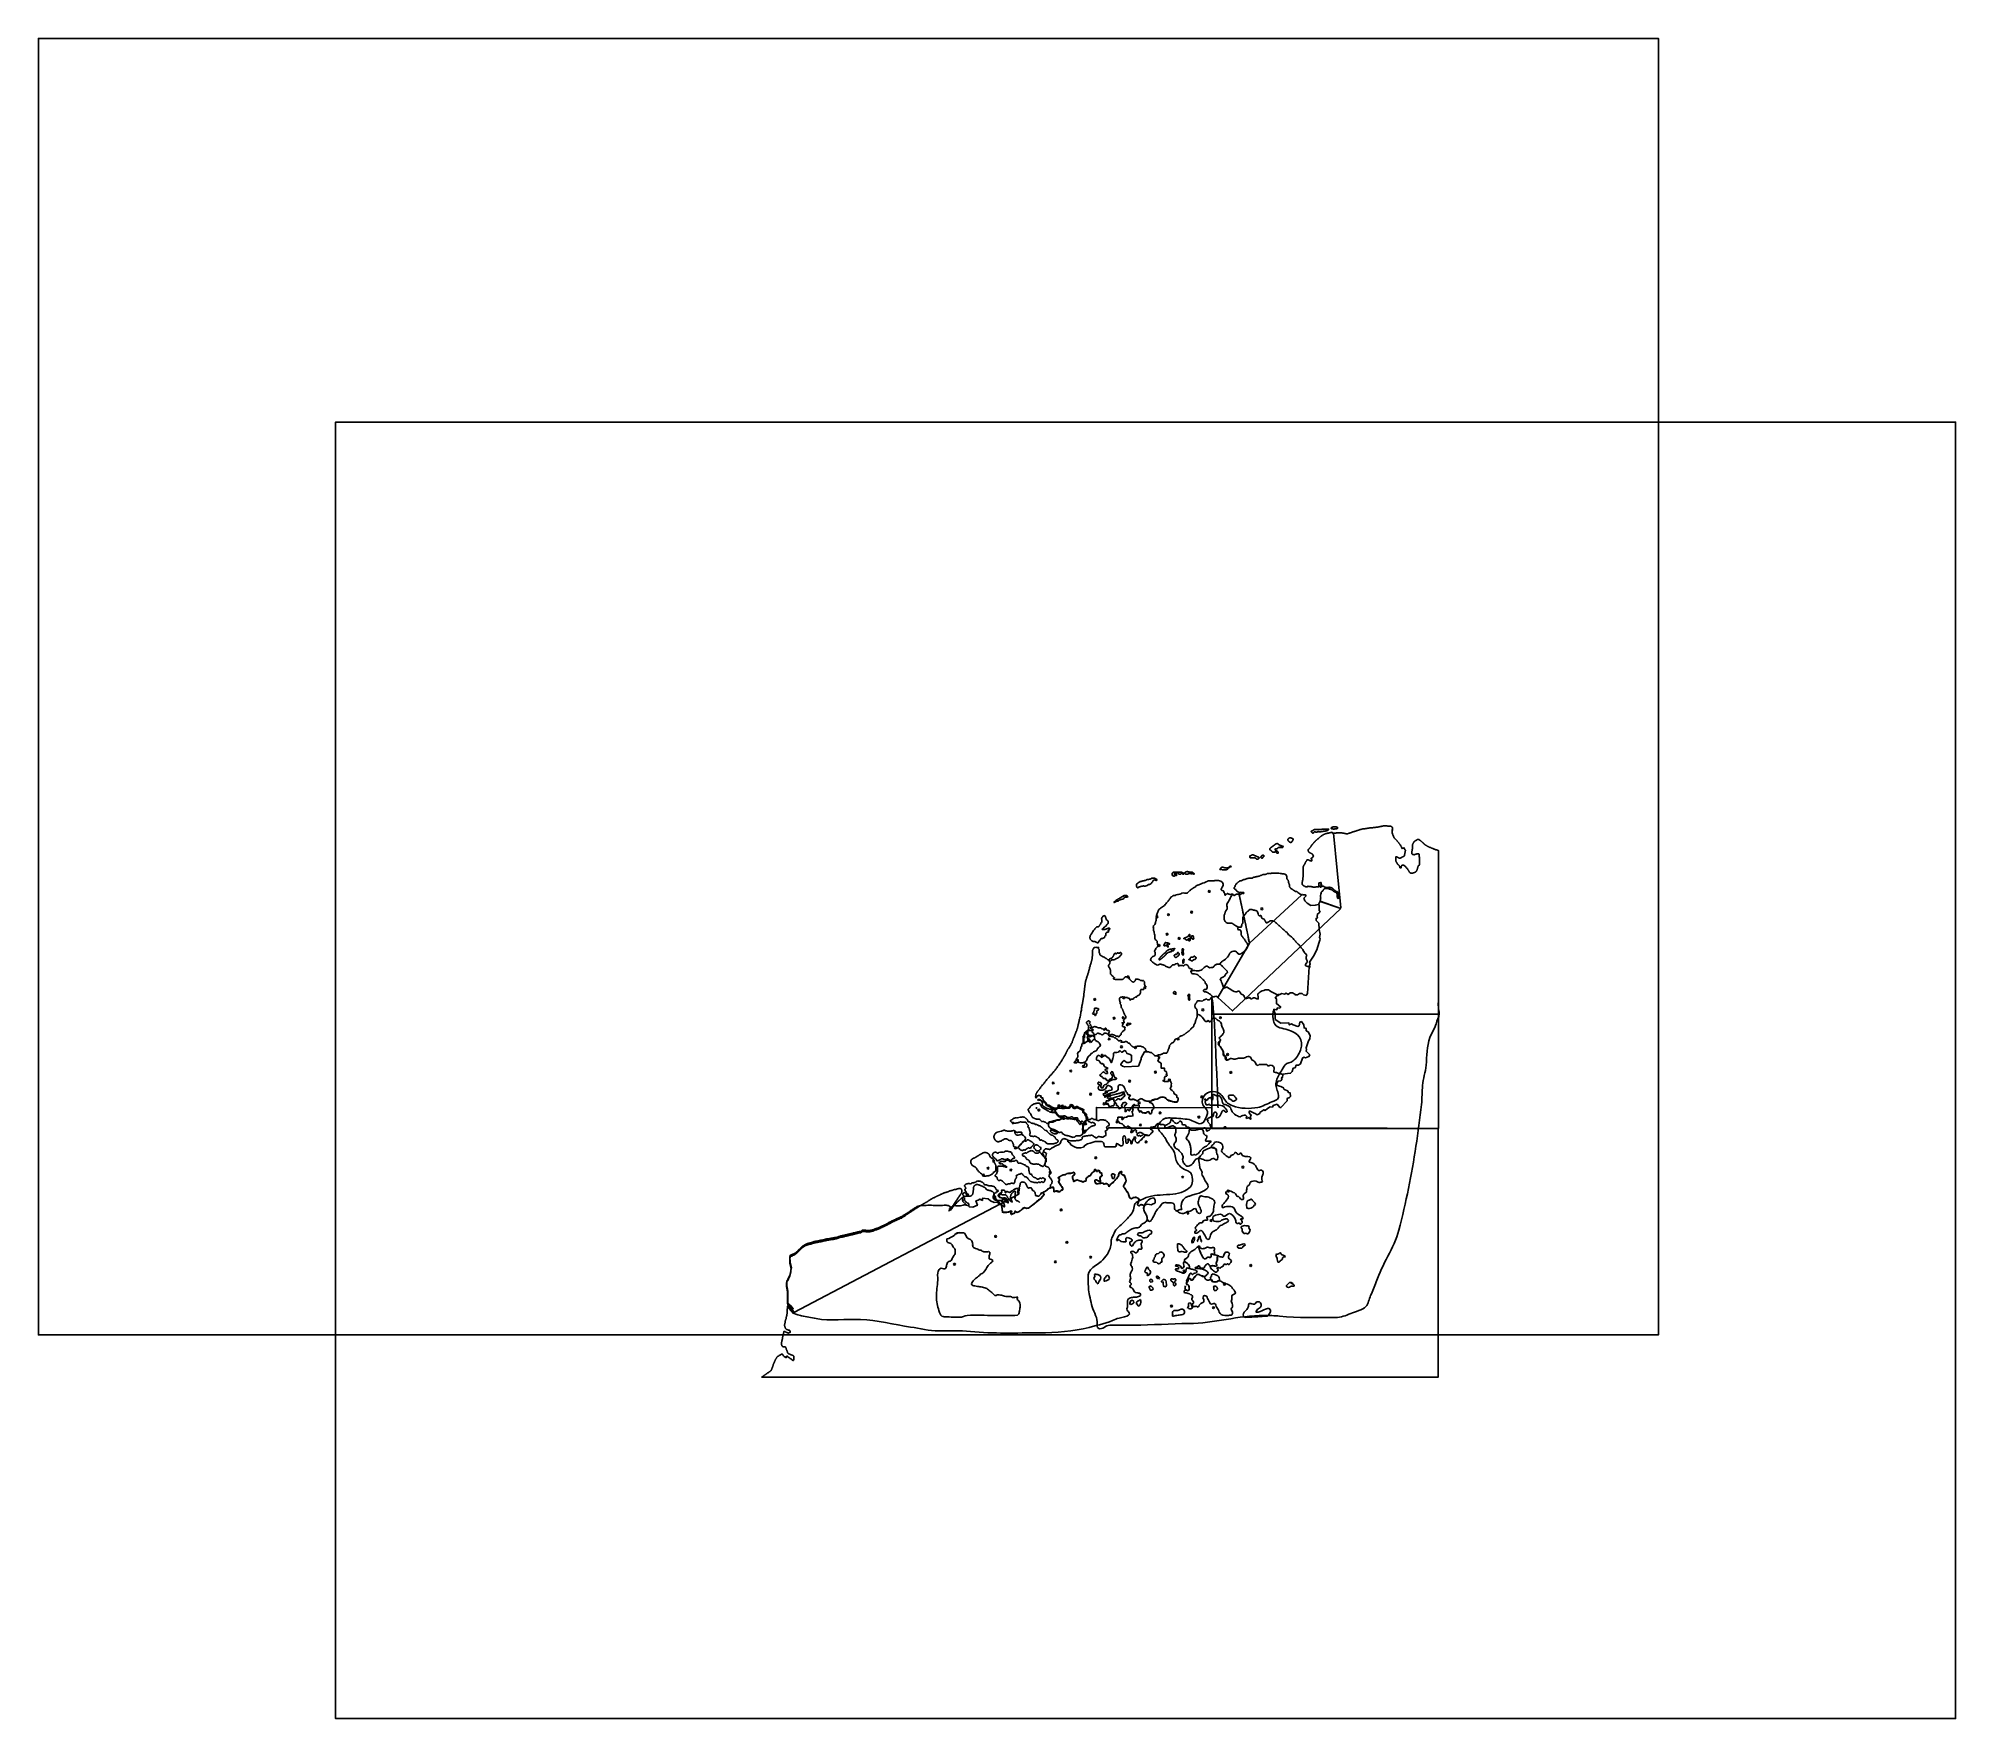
# Model space of a CAD drawing. Extents: x -0.5 to 0.57, y -0.22 to 0.71.
import ezdxf

# ---------------------------------------------------------------- set-up
doc = ezdxf.new("R2010")
doc.units = 0
doc.layers.add('C2', color=7, linetype='CONTINUOUS')

msp = doc.modelspace()

# ---------------------------------------------------------------- linework, layer by layer
at = {"layer": 'C2', "color": 1}
for points in [[(0.400371, -0.011036), (-0.500572, -0.011036), (-0.500572, 0.709718), (0.400371, 0.709718), (0.400371, -0.011036), (0.400371, -0.011036)], [(0.565659, -0.22435), (-0.335284, -0.22435), (-0.335284, 0.496405), (0.565659, 0.496405), (0.565659, -0.22435), (0.565659, -0.22435)], [(0.565659, -0.22435), (-0.335284, -0.22435), (-0.335284, 0.496405), (0.565659, 0.496405), (0.565659, -0.22435), (0.565659, -0.22435)], [(0.219473, 0.267894), (0.219392, 0.267894), (0.219311, 0.267894), (0.219229, 0.267894), (0.219148, 0.267894), (0.219067, 0.267894), (0.219067, 0.267975), (0.219067, 0.268056), (0.218985, 0.268056), (0.218985, 0.268137), (0.218985, 0.268219), (0.218904, 0.268219), (0.218904, 0.2683), (0.218904, 0.268381), (0.218823, 0.268381), (0.218742, 0.268381), (0.21866, 0.268381), (0.218497, 0.2683), (0.218417, 0.2683), (0.218254, 0.2683), (0.218092, 0.268219), (0.217929, 0.268219), (0.217767, 0.268137), (0.217604, 0.268137), (0.217359, 0.268056), (0.217197, 0.268056), (0.216953, 0.267975), (0.21671, 0.267894), (0.216466, 0.267894), (0.216222, 0.267812), (0.21606, 0.267731), (0.215815, 0.267731), (0.215653, 0.26765), (0.215409, 0.26765), (0.215247, 0.267569), (0.215084, 0.267488), (0.21484, 0.267406), (0.214678, 0.267325), (0.214434, 0.267243), (0.214271, 0.267162), (0.214028, 0.267), (0.213783, 0.266918), (0.21354, 0.266756), (0.213295, 0.266593), (0.213052, 0.266431), (0.21289, 0.266268), (0.212646, 0.266106), (0.212483, 0.265943), (0.212239, 0.26578), (0.212077, 0.265618), (0.211914, 0.265456), (0.211751, 0.265293), (0.211589, 0.26513), (0.211426, 0.265049), (0.211264, 0.264886), (0.21102, 0.264724), (0.210858, 0.264561), (0.210614, 0.264399), (0.210451, 0.264236), (0.210207, 0.264074), (0.210045, 0.263911), (0.209882, 0.263748), (0.20972, 0.263586), (0.209557, 0.263424), (0.209394, 0.263342), (0.209313, 0.26318), (0.209232, 0.263098), (0.20915, 0.263017), (0.208988, 0.262854), (0.208906, 0.262773), (0.208744, 0.26261), (0.208662, 0.262448), (0.2085, 0.262286), (0.208338, 0.262123), (0.208176, 0.261961), (0.208013, 0.261798), (0.207931, 0.261635), (0.207769, 0.261473), (0.207688, 0.26131), (0.207525, 0.261147), (0.207444, 0.260985), (0.207362, 0.260904), (0.207281, 0.260741), (0.2072, 0.26066), (0.207119, 0.260497), (0.207037, 0.260416), (0.207037, 0.260253), (0.206874, 0.260172), (0.206793, 0.260091), (0.206712, 0.259928), (0.206631, 0.259847), (0.20655, 0.259766), (0.206469, 0.259603), (0.206306, 0.259522), (0.206225, 0.25936), (0.206143, 0.259278), (0.206062, 0.259197), (0.205899, 0.259034), (0.205818, 0.258953), (0.205737, 0.258872), (0.205656, 0.258709), (0.205575, 0.258628), (0.205575, 0.258465), (0.205575, 0.258384), (0.205575, 0.258221), (0.205575, 0.25814), (0.205656, 0.257978), (0.205737, 0.257815), (0.205818, 0.257652), (0.205818, 0.257571), (0.205899, 0.257408), (0.205981, 0.257328), (0.206062, 0.257246), (0.206143, 0.257165), (0.206225, 0.257083), (0.206306, 0.257083), (0.206387, 0.257083), (0.206469, 0.257002), (0.20655, 0.257002), (0.206631, 0.256921), (0.206712, 0.256921), (0.206793, 0.25684), (0.206874, 0.25684), (0.206956, 0.256758), (0.207037, 0.256677), (0.207119, 0.256677), (0.207281, 0.256596), (0.207362, 0.256596), (0.207444, 0.256514), (0.207525, 0.256514), (0.207606, 0.256433), (0.207688, 0.256433), (0.207769, 0.256433), (0.207769, 0.256352), (0.20785, 0.256352), (0.20785, 0.256271), (0.207931, 0.256271), (0.207931, 0.256189), (0.208013, 0.256189), (0.208013, 0.256108), (0.208094, 0.256026), (0.208094, 0.255946), (0.208176, 0.255946), (0.208176, 0.255864), (0.208176, 0.255783), (0.208257, 0.255783), (0.208257, 0.255702), (0.208338, 0.25562), (0.208338, 0.255539), (0.208338, 0.255458), (0.208419, 0.255458), (0.208419, 0.255377), (0.2085, 0.255296), (0.2085, 0.255214), (0.2085, 0.255133), (0.208419, 0.255133), (0.208419, 0.255052), (0.208419, 0.25497), (0.208419, 0.254889), (0.208338, 0.254889), (0.208338, 0.254808), (0.208338, 0.254726), (0.208257, 0.254645), (0.208176, 0.254564), (0.208094, 0.254482), (0.208094, 0.254401), (0.207931, 0.25432), (0.20785, 0.254239), (0.207769, 0.254239), (0.207688, 0.254157), (0.207606, 0.254157), (0.207525, 0.254076), (0.207444, 0.254076), (0.207444, 0.253995), (0.207362, 0.253995), (0.207362, 0.253914), (0.207281, 0.253914), (0.207281, 0.253833), (0.207281, 0.253751), (0.207281, 0.25367), (0.207362, 0.25367), (0.207362, 0.253588), (0.207444, 0.253507), (0.207444, 0.253426), (0.207525, 0.253345), (0.207525, 0.253263), (0.207525, 0.253182), (0.207606, 0.253182), (0.207606, 0.253101), (0.207606, 0.25302), (0.207606, 0.252938), (0.207606, 0.252857), (0.207606, 0.252776), (0.207606, 0.252694), (0.207606, 0.252613), (0.207606, 0.252532), (0.207525, 0.252532), (0.207525, 0.252451), (0.207444, 0.252451), (0.207362, 0.252451), (0.207281, 0.252369), (0.2072, 0.252369), (0.207119, 0.252369), (0.207119, 0.252451), (0.207037, 0.252451), (0.206956, 0.252451), (0.206874, 0.252532), (0.206793, 0.252532), (0.206712, 0.252613), (0.206631, 0.252613), (0.20655, 0.252613), (0.206469, 0.252694), (0.206387, 0.252694), (0.206306, 0.252776), (0.206225, 0.252776), (0.206143, 0.252857), (0.206062, 0.252857), (0.205981, 0.252938), (0.205899, 0.252938), (0.205818, 0.25302), (0.205737, 0.25302), (0.205656, 0.25302), (0.205575, 0.25302), (0.205493, 0.25302), (0.205412, 0.25302), (0.20533, 0.25302), (0.205249, 0.25302), (0.205168, 0.25302), (0.205087, 0.25302), (0.205005, 0.25302), (0.204924, 0.25302), (0.204924, 0.252938), (0.204842, 0.252857), (0.204842, 0.252776), (0.204761, 0.252694), (0.204761, 0.252613), (0.20468, 0.252532), (0.204599, 0.252451), (0.204517, 0.252288), (0.204437, 0.252125), (0.204355, 0.252044), (0.204273, 0.251881), (0.204193, 0.251719), (0.204111, 0.251556), (0.203949, 0.251313), (0.203868, 0.25115), (0.203705, 0.250906), (0.203623, 0.250662), (0.203461, 0.2505), (0.20338, 0.250337), (0.203298, 0.250175), (0.203217, 0.250012), (0.203136, 0.24985), (0.203055, 0.249768), (0.202973, 0.249687), (0.202973, 0.249524), (0.202892, 0.249118), (0.202811, 0.248712), (0.202811, 0.248305), (0.202729, 0.247899), (0.202729, 0.247574), (0.202729, 0.247168), (0.202729, 0.246842), (0.202729, 0.246517), (0.202729, 0.246192), (0.202811, 0.245867), (0.202811, 0.245542), (0.202811, 0.245217), (0.202811, 0.244892), (0.202811, 0.244566), (0.202729, 0.244323), (0.202729, 0.243997), (0.202729, 0.243754), (0.202729, 0.243428), (0.202648, 0.243185), (0.202648, 0.242941), (0.202648, 0.242697), (0.202648, 0.242453), (0.202567, 0.24229), (0.202567, 0.242047), (0.202567, 0.241884), (0.202486, 0.24164), (0.202486, 0.241478), (0.202486, 0.241234), (0.202405, 0.241072), (0.202324, 0.240909), (0.202324, 0.240665), (0.202241, 0.240502), (0.202241, 0.24034), (0.202161, 0.240096), (0.202161, 0.239933), (0.202161, 0.239771), (0.202161, 0.23969), (0.202241, 0.239527), (0.202241, 0.239446), (0.202324, 0.239364), (0.202405, 0.239283), (0.202486, 0.239202), (0.202567, 0.23912), (0.202648, 0.23904), (0.202729, 0.238958), (0.202811, 0.238877), (0.202892, 0.238796), (0.202973, 0.238714), (0.203055, 0.238633), (0.203136, 0.238552), (0.203298, 0.238552), (0.203461, 0.23847), (0.203543, 0.238389), (0.203705, 0.238308), (0.203949, 0.238226), (0.204111, 0.238145), (0.204273, 0.238064), (0.204437, 0.238064), (0.204599, 0.237983), (0.20468, 0.237983), (0.204761, 0.237901), (0.204842, 0.237901), (0.204924, 0.237901), (0.204924, 0.237983), (0.205005, 0.237983), (0.205005, 0.238064), (0.205087, 0.238064), (0.205087, 0.238145), (0.205168, 0.238145), (0.205249, 0.238145), (0.205249, 0.238226), (0.20533, 0.238226), (0.20533, 0.238308), (0.205412, 0.238308), (0.205412, 0.238389), (0.205493, 0.238389), (0.205575, 0.238389), (0.205656, 0.238389), (0.205737, 0.238308), (0.205818, 0.238308), (0.205981, 0.238308), (0.206143, 0.238308), (0.206306, 0.238308), (0.206469, 0.238308), (0.206631, 0.238308), (0.206712, 0.238308), (0.206874, 0.238226), (0.206956, 0.238226), (0.207119, 0.238226), (0.2072, 0.238226), (0.207362, 0.238145), (0.207444, 0.238145), (0.207606, 0.238064), (0.207688, 0.238064), (0.207769, 0.238064), (0.20785, 0.237983), (0.207931, 0.237983), (0.208013, 0.237983), (0.208094, 0.237983), (0.208176, 0.237901), (0.208338, 0.237901), (0.208419, 0.237901), (0.208582, 0.237901), (0.208662, 0.237901), (0.208826, 0.237901), (0.208988, 0.237901), (0.20915, 0.237901), (0.209313, 0.237901), (0.209476, 0.237901), (0.209638, 0.237901), (0.209882, 0.237983), (0.210045, 0.237983), (0.210289, 0.237983), (0.210451, 0.237983), (0.210695, 0.237983), (0.210776, 0.238064), (0.210938, 0.238064), (0.21102, 0.238064), (0.211182, 0.238064), (0.211182, 0.238145), (0.211264, 0.238145), (0.211346, 0.238145), (0.211426, 0.238145), (0.211426, 0.238226), (0.211426, 0.238308), (0.211426, 0.238389), (0.211426, 0.23847), (0.211426, 0.238552), (0.211426, 0.238633), (0.211426, 0.238796), (0.211426, 0.238877), (0.211426, 0.23904), (0.211426, 0.23912), (0.211426, 0.239283), (0.211508, 0.239364), (0.211426, 0.239527), (0.211426, 0.239608), (0.211426, 0.23969), (0.211426, 0.239771), (0.211426, 0.239852), (0.211426, 0.239933), (0.211426, 0.240015), (0.211426, 0.240096), (0.211508, 0.240177), (0.211589, 0.240177), (0.21167, 0.240177), (0.211751, 0.240258), (0.211833, 0.240258), (0.211914, 0.240258), (0.211996, 0.24034), (0.212077, 0.24034), (0.212158, 0.24034), (0.212239, 0.24034), (0.212402, 0.240421), (0.212483, 0.240421), (0.212564, 0.240421), (0.212727, 0.240421), (0.212808, 0.24034), (0.21289, 0.240258), (0.212808, 0.240096), (0.212808, 0.240015), (0.212808, 0.239933), (0.212808, 0.239852), (0.212727, 0.239771), (0.212727, 0.23969), (0.212727, 0.239608), (0.212646, 0.239608), (0.212564, 0.239527), (0.212646, 0.239527), (0.212727, 0.239446), (0.212808, 0.239446), (0.212808, 0.239364), (0.21289, 0.239364), (0.212971, 0.239283), (0.213052, 0.239202), (0.213133, 0.239202), (0.213133, 0.23912), (0.213133, 0.23904), (0.213052, 0.23904), (0.212971, 0.238958), (0.21289, 0.238958), (0.212808, 0.238877), (0.212727, 0.238796), (0.212646, 0.238714), (0.212564, 0.238633), (0.212483, 0.238552), (0.212402, 0.238552), (0.212321, 0.23847), (0.212239, 0.238389), (0.212158, 0.238389), (0.212158, 0.238308), (0.212077, 0.238308), (0.212077, 0.238226), (0.212077, 0.238145), (0.212158, 0.238145), (0.212158, 0.238064), (0.212239, 0.237983), (0.212239, 0.237901), (0.212321, 0.237901), (0.212321, 0.23782), (0.212402, 0.23782), (0.212483, 0.23782), (0.212483, 0.237901), (0.212564, 0.237901), (0.212727, 0.237983), (0.212808, 0.238064), (0.212971, 0.238145), (0.213052, 0.238226), (0.213214, 0.238226), (0.213378, 0.238308), (0.213458, 0.238308), (0.21354, 0.238389), (0.213702, 0.238389), (0.213783, 0.238389), (0.213865, 0.238389), (0.213946, 0.238389), (0.214028, 0.238389), (0.214109, 0.238389), (0.21419, 0.238308), (0.214352, 0.238308), (0.214434, 0.238226), (0.214515, 0.238145), (0.214596, 0.238064), (0.214678, 0.237983), (0.214759, 0.237983), (0.21484, 0.237901), (0.214922, 0.237901), (0.215003, 0.237901), (0.215165, 0.23782), (0.215409, 0.237739), (0.215653, 0.237739), (0.215815, 0.237658), (0.21606, 0.237658), (0.216222, 0.237658), (0.216384, 0.237658), (0.216466, 0.237658), (0.216628, 0.237658), (0.21671, 0.237658), (0.216791, 0.237739), (0.216872, 0.237739), (0.216953, 0.237739), (0.217035, 0.23782), (0.217116, 0.23782), (0.217197, 0.23782), (0.217279, 0.23782), (0.217685, 0.237739), (0.21801, 0.237739), (0.218254, 0.237658), (0.21858, 0.237577), (0.218823, 0.237495), (0.218985, 0.237332), (0.219148, 0.237251), (0.219311, 0.237089), (0.219473, 0.236926), (0.219554, 0.236845), (0.219717, 0.236682), (0.219799, 0.236601), (0.219961, 0.236438), (0.220042, 0.236357), (0.220124, 0.236276), (0.220205, 0.236195), (0.220286, 0.236113), (0.220367, 0.236032), (0.220529, 0.235951), (0.220693, 0.235869), (0.220855, 0.235788), (0.221017, 0.235626), (0.22118, 0.235544), (0.221424, 0.235463), (0.221668, 0.235382), (0.221831, 0.235219), (0.221993, 0.235057), (0.222074, 0.234894), (0.222156, 0.234731), (0.222237, 0.234488), (0.222318, 0.234244), (0.222318, 0.234), (0.222318, 0.233756), (0.222318, 0.233512), (0.222318, 0.233268), (0.222318, 0.233024), (0.222318, 0.232862), (0.222237, 0.232618), (0.222237, 0.232456), (0.222237, 0.232293), (0.222237, 0.23213), (0.222237, 0.231968), (0.222237, 0.231887), (0.222237, 0.231724), (0.222237, 0.231643), (0.222237, 0.231562), (0.222237, 0.23148), (0.222237, 0.231399), (0.222156, 0.23148), (0.222074, 0.231643), (0.221912, 0.231805), (0.221831, 0.23205), (0.221831, 0.232212), (0.221749, 0.232374), (0.221749, 0.232537), (0.221749, 0.232781), (0.221749, 0.232944), (0.221749, 0.233106), (0.221749, 0.233268), (0.221749, 0.233431), (0.221749, 0.233594), (0.221749, 0.233756), (0.221668, 0.233837), (0.221668, 0.234), (0.221668, 0.234081), (0.221586, 0.234163), (0.221586, 0.234244), (0.221505, 0.234406), (0.221424, 0.234488), (0.221343, 0.234569), (0.221261, 0.23465), (0.22118, 0.234813), (0.221098, 0.234894), (0.221017, 0.234975), (0.220936, 0.235057), (0.220774, 0.235138), (0.220693, 0.235138), (0.220612, 0.235219), (0.220529, 0.235219), (0.220449, 0.2353), (0.220367, 0.2353), (0.220286, 0.2353), (0.220205, 0.2353), (0.220124, 0.2353), (0.220042, 0.235382), (0.219961, 0.235382), (0.219961, 0.235463), (0.219879, 0.235463), (0.219799, 0.235544), (0.219717, 0.235626), (0.219636, 0.235626), (0.219636, 0.235707), (0.219554, 0.235788), (0.219473, 0.235869), (0.219392, 0.235869), (0.219311, 0.235951), (0.219229, 0.236032), (0.219148, 0.236113), (0.219067, 0.236195), (0.218985, 0.236195), (0.218985, 0.236276), (0.218904, 0.236276), (0.218904, 0.236357), (0.218823, 0.236357), (0.218742, 0.236357), (0.21866, 0.236438), (0.218497, 0.236438), (0.218417, 0.23652), (0.218254, 0.23652), (0.218092, 0.236601), (0.217929, 0.236682), (0.217767, 0.236682), (0.217604, 0.236764), (0.217441, 0.236845), (0.217279, 0.236845), (0.217197, 0.236926), (0.217035, 0.236926), (0.216953, 0.237007), (0.216872, 0.237007), (0.21671, 0.237089), (0.216628, 0.237089), (0.216548, 0.23717), (0.216466, 0.23717), (0.216384, 0.23717), (0.216303, 0.23717), (0.216222, 0.23717), (0.216141, 0.23717), (0.21606, 0.23717), (0.215978, 0.23717), (0.215897, 0.23717), (0.215815, 0.23717), (0.215734, 0.23717), (0.215653, 0.23717), (0.215572, 0.23717), (0.215491, 0.23717), (0.215409, 0.23717), (0.215327, 0.23717), (0.215247, 0.23717), (0.215165, 0.23717), (0.215084, 0.23717), (0.215003, 0.23717), (0.214922, 0.23717), (0.21484, 0.23717), (0.214759, 0.23717), (0.214759, 0.237089), (0.214678, 0.237089), (0.214596, 0.237007), (0.214515, 0.236926), (0.214515, 0.236845), (0.214434, 0.236764), (0.214352, 0.236682), (0.214271, 0.236601)], [(0.277994, 0.175346), (0.277994, 0.187103), (0.277994, 0.21777), (0.277994, 0.256352), (0.277994, 0.256433), (0.277994, 0.258303), (0.277914, 0.258303), (0.277832, 0.258303), (0.277588, 0.258384), (0.277345, 0.258465), (0.277101, 0.258546), (0.276776, 0.258628), (0.276532, 0.258709), (0.276206, 0.258871), (0.275962, 0.258953), (0.275638, 0.259034), (0.275313, 0.259116), (0.275069, 0.259278), (0.274744, 0.259359), (0.2745, 0.259522), (0.274256, 0.259603), (0.274012, 0.259684), (0.273768, 0.259847), (0.273525, 0.259928), (0.273281, 0.260009), (0.273037, 0.260091), (0.272874, 0.260172), (0.272631, 0.260253), (0.272468, 0.260335), (0.272305, 0.260416), (0.272143, 0.260497), (0.27198, 0.260578), (0.271817, 0.26066), (0.271736, 0.260741), (0.271574, 0.260822), (0.271493, 0.260904), (0.271329, 0.260985), (0.271167, 0.261066), (0.271005, 0.261148), (0.270842, 0.261229), (0.270679, 0.26131), (0.270599, 0.261472), (0.270436, 0.261554), (0.270273, 0.261635), (0.270192, 0.261798), (0.270029, 0.261879), (0.269948, 0.262042), (0.269785, 0.262123), (0.269704, 0.262286), (0.269542, 0.262367), (0.26946, 0.262529), (0.269297, 0.26261), (0.269135, 0.262773), (0.268973, 0.262936), (0.268729, 0.263098), (0.268567, 0.263261), (0.268404, 0.263424), (0.268241, 0.263586), (0.268079, 0.263667), (0.267916, 0.26383), (0.267753, 0.263911), (0.267591, 0.264073), (0.26751, 0.264155), (0.267348, 0.264236), (0.267266, 0.264318), (0.267184, 0.264318), (0.267103, 0.264318), (0.267022, 0.264318), (0.266941, 0.264318), (0.26686, 0.264318), (0.266778, 0.264318), (0.266697, 0.264399), (0.266615, 0.264399), (0.266534, 0.264399), (0.266291, 0.264318), (0.265884, 0.264073), (0.265478, 0.26383), (0.265152, 0.263667), (0.264909, 0.263424), (0.264665, 0.263261), (0.264421, 0.263017), (0.264258, 0.262854), (0.264178, 0.262692), (0.264095, 0.262529), (0.264014, 0.262367), (0.263933, 0.262204), (0.263933, 0.262123), (0.263852, 0.26196), (0.263852, 0.261879), (0.263771, 0.261879), (0.263771, 0.261798), (0.263771, 0.261717), (0.26369, 0.261635), (0.26369, 0.261554), (0.26369, 0.261472), (0.26369, 0.26131), (0.26369, 0.261229), (0.26369, 0.261066), (0.26369, 0.260904), (0.26369, 0.260741), (0.263608, 0.260578), (0.263608, 0.260335), (0.263608, 0.260172), (0.263608, 0.259928), (0.263527, 0.259766), (0.263527, 0.259522), (0.263527, 0.259278), (0.263527, 0.259116), (0.263446, 0.258871), (0.263446, 0.258709), (0.263446, 0.258628), (0.263446, 0.258465), (0.263364, 0.258384), (0.263364, 0.258303), (0.263364, 0.258222), (0.263364, 0.25814), (0.263364, 0.258059), (0.263364, 0.257977), (0.263283, 0.257896), (0.263283, 0.257815), (0.263283, 0.257734), (0.263283, 0.257652), (0.263283, 0.257571), (0.263283, 0.25749), (0.263283, 0.257327), (0.263283, 0.257246), (0.263202, 0.257165), (0.263202, 0.257002), (0.263202, 0.256921), (0.263202, 0.25684), (0.263202, 0.256677), (0.263202, 0.256596), (0.263202, 0.256514), (0.263283, 0.256433), (0.263283, 0.256352), (0.263364, 0.256352), (0.263446, 0.256271), (0.263527, 0.25619), (0.263608, 0.25619), (0.26369, 0.256108), (0.263771, 0.256027), (0.263852, 0.256027), (0.263933, 0.256027), (0.264014, 0.255945), (0.264095, 0.255945), (0.264178, 0.255945), (0.26434, 0.255864), (0.264421, 0.255864), (0.264583, 0.255864), (0.264665, 0.255864), (0.264746, 0.255945), (0.264828, 0.255945), (0.264909, 0.256027), (0.26499, 0.256108), (0.265152, 0.256108), (0.265234, 0.25619), (0.265396, 0.25619), (0.265559, 0.256271), (0.265722, 0.256271), (0.265965, 0.256352), (0.266127, 0.256352), (0.266291, 0.256352), (0.266453, 0.256433), (0.266615, 0.256433), (0.266778, 0.256433), (0.26686, 0.256433), (0.266941, 0.256433), (0.267022, 0.256433), (0.267103, 0.256352), (0.267184, 0.256352), (0.267184, 0.256271), (0.267266, 0.256271), (0.267266, 0.25619), (0.267266, 0.256108), (0.267266, 0.256027), (0.267348, 0.255945), (0.267348, 0.255864), (0.267348, 0.255783), (0.267348, 0.255702), (0.267348, 0.255621), (0.267348, 0.255539), (0.267348, 0.255458), (0.267348, 0.255376), (0.267348, 0.255296), (0.267348, 0.255214), (0.267348, 0.25497), (0.267428, 0.254401), (0.267428, 0.253914), (0.26751, 0.253507), (0.26751, 0.25302), (0.26751, 0.252695), (0.26751, 0.252288), (0.26751, 0.251963), (0.26751, 0.251719), (0.26751, 0.251475), (0.26751, 0.251231), (0.267428, 0.251069), (0.267428, 0.250825), (0.267428, 0.250743), (0.267428, 0.250581), (0.267428, 0.2505), (0.267428, 0.250418), (0.267428, 0.250337), (0.267428, 0.250256), (0.267348, 0.250256), (0.267348, 0.250175), (0.267348, 0.250094), (0.267266, 0.250094), (0.267184, 0.250012), (0.267103, 0.249931), (0.267022, 0.249931), (0.267022, 0.249849), (0.266941, 0.249849), (0.266941, 0.249768), (0.26686, 0.249768), (0.266778, 0.249687), (0.266778, 0.249606), (0.266778, 0.249524), (0.266697, 0.249443), (0.266697, 0.249362), (0.266697, 0.24928), (0.266615, 0.249199), (0.266615, 0.249037), (0.266615, 0.248956), (0.266534, 0.248793), (0.266534, 0.248712), (0.266453, 0.248549), (0.266453, 0.248386), (0.266372, 0.248224), (0.266372, 0.248062), (0.266291, 0.247899), (0.266291, 0.247736), (0.266209, 0.247655), (0.266127, 0.247493), (0.266127, 0.247411), (0.266047, 0.247248), (0.265965, 0.247086), (0.265884, 0.247005), (0.265803, 0.246842), (0.265722, 0.246761), (0.26564, 0.246598), (0.265478, 0.246517), (0.265396, 0.246354), (0.265234, 0.246273), (0.265071, 0.246192), (0.264909, 0.246111), (0.264746, 0.24603), (0.264583, 0.245948), (0.264421, 0.245867), (0.264258, 0.245786), (0.264014, 0.245786), (0.263852, 0.245704), (0.26369, 0.245623), (0.263608, 0.245623), (0.263527, 0.245623), (0.263446, 0.245623), (0.263364, 0.245623), (0.263283, 0.245623), (0.263202, 0.245623), (0.263121, 0.245623), (0.263039, 0.245623), (0.262958, 0.245623), (0.262877, 0.245623), (0.262796, 0.245623), (0.262714, 0.245704), (0.262633, 0.245704), (0.262551, 0.245704), (0.262551, 0.245786), (0.26247, 0.245786), (0.262389, 0.245786), (0.262308, 0.245867), (0.262226, 0.245867), (0.262146, 0.245948), (0.262064, 0.24603), (0.261982, 0.246111), (0.261982, 0.246192), (0.261902, 0.246273), (0.26182, 0.246436), (0.261738, 0.246517), (0.261658, 0.24668), (0.261576, 0.246761), (0.261495, 0.246924), (0.261414, 0.247086), (0.261251, 0.24733), (0.261089, 0.247493), (0.260926, 0.247736), (0.260763, 0.24798), (0.260601, 0.248224), (0.260357, 0.248468), (0.260194, 0.248712), (0.25995, 0.248956), (0.259788, 0.249199), (0.259544, 0.249443), (0.259301, 0.249687), (0.259057, 0.249931), (0.258813, 0.250094), (0.258731, 0.250094), (0.25865, 0.250094), (0.258569, 0.250094), (0.258488, 0.250094), (0.258406, 0.250094), (0.258325, 0.250094), (0.258244, 0.250094), (0.258162, 0.250094), (0.258081, 0.250094), (0.258, 0.250094), (0.257919, 0.250094), (0.257837, 0.250094), (0.257756, 0.250012), (0.257674, 0.249931), (0.257593, 0.249849), (0.257512, 0.249768), (0.257512, 0.249687), (0.257431, 0.249687), (0.257431, 0.249606), (0.25735, 0.249606), (0.25735, 0.249524), (0.25735, 0.249443), (0.25735, 0.249362), (0.25735, 0.24928), (0.25735, 0.249199), (0.25735, 0.249118), (0.25735, 0.248956), (0.25735, 0.248874), (0.25735, 0.248793), (0.25735, 0.248712), (0.25735, 0.24863), (0.257269, 0.24863), (0.257187, 0.24863), (0.257106, 0.248549), (0.257025, 0.248549), (0.256943, 0.248549), (0.256862, 0.248549), (0.256781, 0.248549), (0.256699, 0.248549), (0.256618, 0.248549), (0.256537, 0.24863), (0.256537, 0.248712), (0.256537, 0.248793), (0.256537, 0.248874), (0.256537, 0.249037), (0.256537, 0.249118), (0.256537, 0.24928), (0.256456, 0.249362), (0.256375, 0.249524), (0.256293, 0.249606), (0.256212, 0.249768), (0.25613, 0.249931), (0.255968, 0.250094), (0.255805, 0.250256), (0.255642, 0.250418), (0.25548, 0.2505), (0.255399, 0.250662), (0.255318, 0.250743), (0.255156, 0.250906), (0.255073, 0.250988), (0.255073, 0.25115), (0.254993, 0.251231), (0.254911, 0.251313), (0.254911, 0.251394), (0.25483, 0.251556), (0.254749, 0.251638), (0.254668, 0.2518), (0.254586, 0.251963), (0.254505, 0.252125), (0.254423, 0.252288), (0.254343, 0.25245), (0.254343, 0.252695), (0.254261, 0.252938), (0.254261, 0.253182), (0.254261, 0.253507), (0.254343, 0.253832), (0.254343, 0.254239), (0.254423, 0.254645), (0.254505, 0.254889), (0.254586, 0.254808), (0.254749, 0.254726), (0.25483, 0.254726), (0.254993, 0.254645), (0.255156, 0.254564), (0.255318, 0.254482), (0.25548, 0.254401), (0.255642, 0.25432), (0.255805, 0.254239), (0.255968, 0.254158), (0.256049, 0.254076), (0.256212, 0.253995), (0.256293, 0.253995), (0.256375, 0.253914), (0.256456, 0.253914), (0.256537, 0.253832), (0.256618, 0.253832), (0.256618, 0.253914), (0.256699, 0.253914), (0.256781, 0.253914), (0.256781, 0.253995), (0.256862, 0.254076), (0.256943, 0.254076), (0.257025, 0.254158), (0.257106, 0.254239), (0.257269, 0.254239), (0.25735, 0.25432), (0.257512, 0.25432), (0.257593, 0.254401), (0.257756, 0.254482), (0.257919, 0.254564), (0.258081, 0.254645), (0.258244, 0.254726), (0.258406, 0.254808), (0.258488, 0.254889), (0.25865, 0.25497), (0.258731, 0.255052), (0.258894, 0.255052), (0.258976, 0.255133), (0.259057, 0.255133), (0.259057, 0.255214), (0.259138, 0.255376), (0.259138, 0.255458), (0.259138, 0.255621), (0.259219, 0.255783), (0.259219, 0.255945), (0.259301, 0.25619), (0.259301, 0.256352), (0.259301, 0.256514), (0.259382, 0.256758), (0.259382, 0.256921), (0.259462, 0.257084), (0.259462, 0.257246), (0.259462, 0.257408), (0.259544, 0.257571), (0.259544, 0.257734), (0.259544, 0.257896), (0.259626, 0.257977), (0.259626, 0.25814), (0.259626, 0.258222), (0.259626, 0.258303), (0.259626, 0.258384), (0.259626, 0.258465), (0.259544, 0.258465), (0.259544, 0.258546), (0.259462, 0.258546), (0.259462, 0.258628), (0.259462, 0.258709), (0.259382, 0.258709), (0.259382, 0.25879), (0.259382, 0.258871), (0.259301, 0.258953), (0.259219, 0.259034), (0.259219, 0.259197), (0.259138, 0.259278), (0.259057, 0.259359), (0.259057, 0.259441), (0.258976, 0.259522), (0.258976, 0.259603), (0.258894, 0.259603), (0.258894, 0.259684), (0.258813, 0.259684), (0.258731, 0.259684), (0.258731, 0.259603), (0.25865, 0.259603), (0.258569, 0.259603), (0.258488, 0.259603), (0.258406, 0.259603), (0.258325, 0.259603), (0.258244, 0.259603), (0.258162, 0.259603), (0.258081, 0.259603), (0.258081, 0.259522), (0.258, 0.259522), (0.257919, 0.259522), (0.257837, 0.259441), (0.257756, 0.259441), (0.257674, 0.259603), (0.257593, 0.259847), (0.257512, 0.260009), (0.257431, 0.260253), (0.257269, 0.260497), (0.257187, 0.260741), (0.257025, 0.260904), (0.256943, 0.261148), (0.256781, 0.261391), (0.256618, 0.261554), (0.256537, 0.261798), (0.256375, 0.26196), (0.256212, 0.262204), (0.256049, 0.262367), (0.255968, 0.262529), (0.255805, 0.262773), (0.255642, 0.262936), (0.25548, 0.263098), (0.255318, 0.263261), (0.255156, 0.263504), (0.255073, 0.263667), (0.25483, 0.26383), (0.254668, 0.263992), (0.254505, 0.264236), (0.254343, 0.264399), (0.25418, 0.264561), (0.253936, 0.264724), (0.253773, 0.264968), (0.253611, 0.26513), (0.253448, 0.265374), (0.253286, 0.265618), (0.253124, 0.265943), (0.252961, 0.266187), (0.252798, 0.266512), (0.252717, 0.266756), (0.252636, 0.267081), (0.252554, 0.267325), (0.252473, 0.267569), (0.252391, 0.267812), (0.252311, 0.267975), (0.252311, 0.268219), (0.252311, 0.268463), (0.252311, 0.268625), (0.252311, 0.268869), (0.252311, 0.269032), (0.252311, 0.269194), (0.252391, 0.269357), (0.252391, 0.269519), (0.252391, 0.269682), (0.252391, 0.269845), (0.252473, 0.270007), (0.252473, 0.27017), (0.252473, 0.270251), (0.252473, 0.270413), (0.252473, 0.270495), (0.252473, 0.270657), (0.252473, 0.270738), (0.252473, 0.27082), (0.252391, 0.270982), (0.252391, 0.271064), (0.252311, 0.271145), (0.252311, 0.271226), (0.252229, 0.271308), (0.252148, 0.271389), (0.252067, 0.27147), (0.251985, 0.271552), (0.251823, 0.271552), (0.251741, 0.271632), (0.25166, 0.271632), (0.251497, 0.271714), (0.251335, 0.271714), (0.251254, 0.271714), (0.251092, 0.271714), (0.250928, 0.271714), (0.250847, 0.271714), (0.250685, 0.271714), (0.250522, 0.271714), (0.250359, 0.271714), (0.250278, 0.271795), (0.250116, 0.271795), (0.249953, 0.271795), (0.249791, 0.271795), (0.249709, 0.271795), (0.249547, 0.271877), (0.249466, 0.271877), (0.249303, 0.271877), (0.24914, 0.271877), (0.24906, 0.271877), (0.248896, 0.271877), (0.248734, 0.271877), (0.248572, 0.271877), (0.248409, 0.271877), (0.248246, 0.271877), (0.248084, 0.271877), (0.247922, 0.271877), (0.247677, 0.271877), (0.247515, 0.271877), (0.247352, 0.271877), (0.24719, 0.271795), (0.247027, 0.271795), (0.246865, 0.271795), (0.246783, 0.271795), (0.246621, 0.271714), (0.24654, 0.271714), (0.246458, 0.271714), (0.246377, 0.271714), (0.246295, 0.271632), (0.246133, 0.271632), (0.246052, 0.271632), (0.24589, 0.271632), (0.245726, 0.271552), (0.245564, 0.271552), (0.245402, 0.271552), (0.245239, 0.27147), (0.245076, 0.27147), (0.244833, 0.271389), (0.24467, 0.271389), (0.244426, 0.271308), (0.244182, 0.271308), (0.243938, 0.271226), (0.243694, 0.271226), (0.24345, 0.271145), (0.243206, 0.271145), (0.242963, 0.271064), (0.242801, 0.271064), (0.242638, 0.270982), (0.242475, 0.270982), (0.242313, 0.270982), (0.242232, 0.270982), (0.24215, 0.270982), (0.241988, 0.270982), (0.241906, 0.270982), (0.241744, 0.270982), (0.241662, 0.270982), (0.2415, 0.270901), (0.241418, 0.270901), (0.241256, 0.270901), (0.241175, 0.270901), (0.241013, 0.270901), (0.240931, 0.270901), (0.24085, 0.270901), (0.240769, 0.270901), (0.240687, 0.270901), (0.240606, 0.270901), (0.240525, 0.270901), (0.240443, 0.270901), (0.240362, 0.270901), (0.240281, 0.270901), (0.2402, 0.270901), (0.240119, 0.270901), (0.240037, 0.270901), (0.239956, 0.27082), (0.239874, 0.27082), (0.239712, 0.27082), (0.239549, 0.270738), (0.239386, 0.270738), (0.239143, 0.270657), (0.238981, 0.270657), (0.238737, 0.270576), (0.238574, 0.270576), (0.23833, 0.270495), (0.238087, 0.270495), (0.237842, 0.270495), (0.237599, 0.270413), (0.237436, 0.270413), (0.237192, 0.270332), (0.23703, 0.270332), (0.236785, 0.270332), (0.236623, 0.270251), (0.236461, 0.270251), (0.236298, 0.270251), (0.236135, 0.270251), (0.236055, 0.270251), (0.235892, 0.270251), (0.235811, 0.270251), (0.235648, 0.27017), (0.235567, 0.27017), (0.235485, 0.27017), (0.235404, 0.27017), (0.235241, 0.270088), (0.23516, 0.270088), (0.234998, 0.270007), (0.234836, 0.270007), (0.234673, 0.269926), (0.23451, 0.269926), (0.234348, 0.269845), (0.234185, 0.269763), (0.234023, 0.269682), (0.23386, 0.2696), (0.233697, 0.2696), (0.233535, 0.269519), (0.233453, 0.269519), (0.233291, 0.269438), (0.23321, 0.269438), (0.233128, 0.269438), (0.233047, 0.269357), (0.232884, 0.269357), (0.232804, 0.269276), (0.23264, 0.269276), (0.232559, 0.269194), (0.232397, 0.269194), (0.232234, 0.269113), (0.232071, 0.269032), (0.231828, 0.269032), (0.231666, 0.26895), (0.231421, 0.268869), (0.231259, 0.268869), (0.231015, 0.268788), (0.230771, 0.268706), (0.230527, 0.268625), (0.230284, 0.268544), (0.230039, 0.268463), (0.229714, 0.2683), (0.22947, 0.268219), (0.229227, 0.268137), (0.228983, 0.268056), (0.228658, 0.267975), (0.228414, 0.267894), (0.22817, 0.267812), (0.228007, 0.267731), (0.227764, 0.26765), (0.227601, 0.267569), (0.227438, 0.267569), (0.227358, 0.267487), (0.227194, 0.267487), (0.227114, 0.267487), (0.227032, 0.267487), (0.22687, 0.267487), (0.226788, 0.267487), (0.226707, 0.267487), (0.226545, 0.267569), (0.226463, 0.267569), (0.226301, 0.26765), (0.226219, 0.26765), (0.226057, 0.26765), (0.225894, 0.267731), (0.225732, 0.267731), (0.22565, 0.267812), (0.225406, 0.267812), (0.225244, 0.267894), (0.225082, 0.267894), (0.224919, 0.267975), (0.224675, 0.267975), (0.224513, 0.268056), (0.224269, 0.268056), (0.224106, 0.268056), (0.223862, 0.268137), (0.223618, 0.268137), (0.223456, 0.268137), (0.223212, 0.268137), (0.222968, 0.268137), (0.222887, 0.268137), (0.222725, 0.268137), (0.222562, 0.268137), (0.222399, 0.268137), (0.222237, 0.268137), (0.221993, 0.268056), (0.221749, 0.268056), (0.221505, 0.268056), (0.221261, 0.268056), (0.221017, 0.267975), (0.220855, 0.267975), (0.220612, 0.267975), (0.220449, 0.267975), (0.220286, 0.267894), (0.220124, 0.267894), (0.219961, 0.267894), (0.219799, 0.267894), (0.219636, 0.267894)], [(0.129947, 0.244589), (0.129866, 0.244671), (0.129866, 0.244752), (0.129866, 0.244834), (0.129866, 0.244915), (0.129866, 0.244996), (0.129866, 0.245077), (0.129866, 0.245159), (0.129866, 0.24524), (0.129866, 0.245321), (0.129947, 0.245402), (0.129947, 0.245484), (0.129947, 0.245565), (0.129947, 0.245646), (0.129947, 0.245727)], [(0.129947, 0.245727), (0.130029, 0.245727), (0.13011, 0.245809), (0.130191, 0.245809), (0.130191, 0.24589), (0.130273, 0.24589), (0.130353, 0.24589), (0.130353, 0.245971), (0.130436, 0.245971), (0.130436, 0.246053), (0.130516, 0.246053), (0.130597, 0.246134), (0.130679, 0.246134), (0.130679, 0.246215), (0.13076, 0.246215), (0.130841, 0.246215), (0.130923, 0.246215), (0.131004, 0.246215), (0.131085, 0.246215), (0.131166, 0.246215), (0.131248, 0.246215), (0.131329, 0.246215), (0.13141, 0.246215), (0.131492, 0.246215), (0.131573, 0.246215), (0.131654, 0.246215), (0.131735, 0.246215), (0.131817, 0.246215), (0.131898, 0.246215), (0.131979, 0.246215), (0.132061, 0.246215), (0.132142, 0.246215), (0.132223, 0.246215), (0.132305, 0.246215), (0.132385, 0.246215), (0.132468, 0.246215), (0.132549, 0.246215), (0.132629, 0.246215), (0.132711, 0.246215), (0.132792, 0.246215), (0.132792, 0.246296), (0.132873, 0.246296), (0.132955, 0.246296), (0.133036, 0.246296), (0.133117, 0.246296), (0.133198, 0.246296), (0.13328, 0.246296), (0.133361, 0.246296), (0.133442, 0.246296), (0.133524, 0.246296), (0.133605, 0.246296), (0.133686, 0.246296), (0.133768, 0.246296), (0.133849, 0.246296), (0.13393, 0.246296), (0.134011, 0.246296), (0.134093, 0.246296), (0.134174, 0.246296), (0.134255, 0.246296), (0.134337, 0.246296), (0.134418, 0.246296), (0.134499, 0.246296), (0.134581, 0.246296), (0.134661, 0.246296), (0.134743, 0.246296), (0.134824, 0.246296), (0.134905, 0.246296), (0.134905, 0.246215), (0.134987, 0.246215), (0.135069, 0.246215), (0.135069, 0.246134), (0.135149, 0.246134), (0.13523, 0.246134), (0.135312, 0.246134), (0.135393, 0.246053), (0.135475, 0.246053), (0.135555, 0.245971), (0.135637, 0.245971), (0.135718, 0.24589), (0.1358, 0.24589), (0.135962, 0.245809), (0.136043, 0.245809), (0.136125, 0.245727), (0.136206, 0.245727), (0.136287, 0.245646), (0.136369, 0.245646), (0.13645, 0.245646), (0.136531, 0.245565)], [(0.14185, 0.237414), (0.141688, 0.237332), (0.141526, 0.237251), (0.141363, 0.23717), (0.141201, 0.237089), (0.141119, 0.237007), (0.140957, 0.236926), (0.140875, 0.236844), (0.140794, 0.236764), (0.140713, 0.236682), (0.140632, 0.236682), (0.14055, 0.236601), (0.140469, 0.236601), (0.140469, 0.23652), (0.140388, 0.23652), (0.140388, 0.236438), (0.140306, 0.236438), (0.140225, 0.236438), (0.140225, 0.236357)], [(0.14941, 0.241071), (0.149328, 0.241071), (0.149166, 0.24099), (0.149004, 0.240909), (0.148841, 0.240828), (0.148678, 0.240746), (0.148516, 0.240665)], [(0.151107, 0.235522), (0.151107, 0.235522)], [(0.100646, 0.231692), (0.100646, 0.231692)], [(0.141285, 0.223966), (0.141285, 0.223966)], [(0.159814, 0.233675), (0.159733, 0.233675), (0.159651, 0.233594), (0.15957, 0.233512), (0.159489, 0.233512), (0.159407, 0.233512), (0.159326, 0.233512), (0.159326, 0.233594), (0.159245, 0.233675), (0.159245, 0.233756), (0.159245, 0.233837), (0.159245, 0.233919), (0.159245, 0.234), (0.159245, 0.234081), (0.159245, 0.234163), (0.159245, 0.234244), (0.159245, 0.234325), (0.159245, 0.234406)], [(0.167187, 0.23403), (0.167187, 0.23403)], [(0.180337, 0.225862), (0.180337, 0.225862)], [(0.212287, 0.230048), (0.211966, 0.229412), (0.211547, 0.22855), (0.211705, 0.227642), (0.211787, 0.22496), (0.212193, 0.224147), (0.211787, 0.223578), (0.21073, 0.222928), (0.210568, 0.221546), (0.210811, 0.220896), (0.209999, 0.22049), (0.21008, 0.21927), (0.211461, 0.217889), (0.211614, 0.214538)], [(0.212402, 0.231175), (0.212261, 0.229967)], [(0.087662, 0.215412), (0.087581, 0.215331), (0.087581, 0.21525), (0.087581, 0.215168)], [(0.091402, 0.22167), (0.091402, 0.22159), (0.09132, 0.22159), (0.09132, 0.221508), (0.091238, 0.221427), (0.091238, 0.221345), (0.091157, 0.221345), (0.091157, 0.221264), (0.091076, 0.221183), (0.090995, 0.221102), (0.090995, 0.22102), (0.090914, 0.220939), (0.090914, 0.220858), (0.090832, 0.220776), (0.090832, 0.220696)], [(0.094408, 0.212892), (0.094408, 0.212974), (0.09449, 0.212974), (0.094571, 0.212974), (0.094571, 0.213055), (0.094571, 0.213136), (0.094571, 0.213217), (0.094571, 0.213299), (0.094571, 0.21338), (0.094571, 0.213461), (0.094571, 0.213543), (0.094571, 0.213624), (0.094571, 0.213705), (0.09449, 0.213786), (0.09449, 0.213868), (0.094408, 0.213868), (0.094408, 0.213949), (0.09449, 0.21403), (0.094571, 0.214112), (0.094653, 0.214112), (0.094734, 0.214112), (0.094815, 0.214112), (0.094896, 0.214112), (0.094978, 0.214112), (0.094978, 0.214193), (0.094978, 0.214274), (0.094978, 0.214356), (0.095059, 0.214356), (0.095059, 0.214437), (0.095059, 0.214518), (0.09514, 0.214599), (0.095221, 0.214681), (0.095302, 0.214681), (0.095221, 0.214762), (0.095221, 0.214762)], [(0.122012, 0.221398), (0.122012, 0.221398)], [(0.128359, 0.222584), (0.128359, 0.222584)], [(0.16537, 0.216302), (0.16537, 0.216302)], [(0.211463, 0.217867), (0.211625, 0.214313), (0.212193, 0.211793), (0.211949, 0.209923), (0.212193, 0.209192), (0.212112, 0.208379), (0.210568, 0.203827), (0.210568, 0.20334), (0.208535, 0.199519), (0.206341, 0.196106), (0.206747, 0.195293), (0.206234, 0.193677), (0.206178, 0.193505), (0.205204, 0.178712), (0.204471, 0.177655), (0.202927, 0.178061), (0.202277, 0.178712), (0.200814, 0.178712), (0.199676, 0.17798), (0.198375, 0.17798), (0.198213, 0.178468), (0.196913, 0.179037), (0.195612, 0.179037), (0.194474, 0.178224), (0.193417, 0.178874), (0.192361, 0.178387), (0.190979, 0.178712), (0.189841, 0.178143), (0.188948, 0.178224), (0.1886, 0.17786), (0.18724, 0.176436), (0.187891, 0.175867), (0.187891, 0.173185), (0.190329, 0.171234), (0.189922, 0.170665), (0.188459, 0.170746)], [(0.206234, 0.193677), (0.206747, 0.195293), (0.206341, 0.196106), (0.208535, 0.199519), (0.210568, 0.20334), (0.210568, 0.203827), (0.212112, 0.208379), (0.212193, 0.209192), (0.211949, 0.209923), (0.212193, 0.211793), (0.211625, 0.214313), (0.211625, 0.214313)], [(0.120312, 0.21116), (0.120312, 0.211079), (0.120312, 0.210998), (0.120312, 0.210916), (0.120312, 0.210754), (0.120312, 0.210673), (0.120312, 0.21051), (0.120312, 0.210428), (0.120312, 0.210266), (0.120312, 0.210104), (0.120312, 0.210022), (0.120312, 0.209859), (0.120312, 0.209779), (0.120312, 0.209616), (0.120312, 0.209535), (0.120312, 0.209453), (0.120312, 0.209372), (0.120312, 0.209291), (0.120393, 0.20921), (0.120474, 0.209128)], [(0.123159, 0.205468), (0.123159, 0.205468)], [(0.12762, 0.211682), (0.12762, 0.211682)], [(0.134366, 0.209404), (0.134366, 0.209404)], [(0.101317, 0.200132), (0.101317, 0.20005)], [(0.12974, 0.194172), (0.129821, 0.194172), (0.129821, 0.194254), (0.129903, 0.194335), (0.129903, 0.194417), (0.129983, 0.194498)], [(0.135511, 0.194335), (0.135673, 0.194335), (0.135836, 0.194254), (0.135999, 0.194254)], [(0.1886, 0.17786), (0.188948, 0.178224), (0.189841, 0.178143), (0.19098, 0.178712), (0.192361, 0.178387), (0.193417, 0.178874), (0.194474, 0.178224), (0.195613, 0.179037), (0.196913, 0.179037), (0.198213, 0.178468), (0.198376, 0.17798), (0.199676, 0.17798), (0.200814, 0.178712), (0.202277, 0.178712), (0.202927, 0.178061), (0.204471, 0.177655), (0.205204, 0.178712), (0.206179, 0.193505), (0.206234, 0.193677)], [(0.205474, 0.193717), (0.205474, 0.193717)], [(0.081568, 0.184582), (0.081568, 0.184338), (0.081487, 0.184094), (0.081487, 0.183769), (0.081487, 0.183526), (0.081406, 0.183282), (0.081406, 0.183038), (0.081406, 0.182794), (0.081325, 0.182631), (0.081325, 0.182469), (0.081325, 0.182306), (0.081325, 0.182225), (0.081325, 0.182144), (0.081325, 0.182062), (0.081243, 0.181982), (0.081243, 0.1819), (0.081243, 0.181819), (0.081243, 0.181737), (0.081243, 0.181656), (0.081243, 0.181574), (0.081243, 0.181494), (0.081243, 0.181412), (0.081162, 0.181331), (0.081162, 0.18125), (0.081162, 0.181087), (0.081162, 0.181006), (0.081162, 0.180844), (0.081162, 0.180681), (0.081162, 0.180518), (0.081162, 0.180356), (0.08108, 0.180193), (0.08108, 0.18003), (0.08108, 0.179868), (0.08108, 0.179705), (0.080999, 0.179543), (0.080999, 0.179381), (0.080999, 0.179218), (0.080918, 0.178974), (0.080918, 0.178812), (0.080918, 0.178567), (0.080837, 0.178324), (0.080837, 0.17808), (0.080755, 0.177755), (0.080755, 0.177511), (0.080755, 0.177186), (0.080674, 0.176942), (0.080674, 0.176698), (0.080674, 0.176454), (0.080593, 0.176292), (0.080593, 0.176129), (0.080511, 0.175966), (0.080511, 0.175804), (0.080511, 0.175641), (0.080511, 0.17556), (0.08043, 0.175398), (0.08043, 0.175317), (0.08043, 0.175154), (0.08043, 0.174991), (0.080349, 0.17491), (0.080349, 0.174748), (0.080349, 0.174585), (0.080267, 0.174422), (0.080267, 0.174341), (0.080187, 0.174178), (0.080187, 0.174016), (0.080187, 0.173854), (0.080105, 0.173691), (0.080105, 0.173528), (0.080105, 0.173366), (0.080105, 0.173203), (0.080024, 0.173122), (0.080024, 0.17304), (0.080024, 0.172959), (0.080024, 0.172878), (0.079942, 0.172797), (0.079942, 0.172716), (0.079942, 0.172634), (0.079861, 0.172471), (0.079861, 0.172228), (0.07978, 0.171902), (0.07978, 0.171496), (0.079699, 0.17109), (0.079618, 0.170602), (0.079536, 0.170114), (0.079455, 0.169545), (0.079374, 0.168976), (0.079211, 0.168407), (0.07913, 0.167757), (0.078967, 0.167107), (0.078886, 0.166457), (0.078723, 0.165806), (0.07856, 0.165156), (0.078479, 0.164506), (0.078317, 0.163937), (0.078235, 0.163449), (0.078073, 0.162962), (0.077992, 0.162556), (0.077911, 0.162149), (0.077829, 0.161824), (0.077749, 0.161499), (0.077749, 0.161255), (0.077667, 0.161011), (0.077586, 0.160767), (0.077586, 0.160605), (0.077504, 0.160442), (0.077504, 0.160279), (0.077423, 0.160117), (0.077423, 0.159954), (0.077342, 0.159873), (0.077342, 0.15971), (0.077342, 0.15963), (0.077261, 0.159467), (0.077261, 0.159385), (0.077179, 0.159223), (0.077179, 0.159142), (0.077098, 0.159061), (0.077098, 0.158898), (0.077016, 0.158735), (0.077016, 0.158573), (0.076935, 0.15841), (0.076854, 0.158247), (0.076773, 0.158085), (0.076692, 0.157841), (0.07661, 0.157598), (0.076447, 0.157354), (0.076366, 0.15711), (0.076284, 0.156784), (0.076122, 0.156541), (0.076041, 0.156215), (0.075879, 0.15589), (0.075797, 0.155565), (0.075635, 0.15524), (0.075554, 0.154915), (0.075391, 0.15459), (0.07531, 0.154346), (0.075147, 0.154021), (0.075066, 0.153777), (0.074985, 0.153614), (0.074903, 0.153371), (0.074822, 0.153208), (0.074741, 0.152965), (0.074659, 0.152802), (0.074659, 0.152639), (0.074578, 0.152477), (0.074497, 0.152396), (0.074497, 0.152232), (0.074415, 0.152152), (0.074415, 0.15207), (0.074334, 0.151908), (0.074334, 0.151826), (0.074334, 0.151664), (0.074252, 0.151582), (0.074252, 0.15142), (0.074172, 0.151257), (0.074094, 0.151151), (0.073996, 0.151069), (0.073874, 0.150881), (0.073841, 0.150685), (0.073743, 0.150588), (0.073653, 0.150416), (0.073572, 0.150269), (0.073425, 0.149919), (0.073262, 0.149641), (0.072976, 0.149273), (0.07278, 0.148947), (0.072518, 0.148436), (0.072168, 0.148057), (0.072022, 0.147862), (0.071867, 0.147601), (0.071788, 0.147437), (0.071706, 0.147274), (0.071625, 0.147112), (0.071625, 0.14703), (0.071544, 0.146867), (0.071462, 0.146706), (0.071381, 0.146624), (0.071381, 0.146542), (0.0713, 0.14638), (0.071218, 0.146299), (0.071137, 0.146218), (0.071137, 0.146055), (0.071056, 0.145892), (0.070974, 0.145649), (0.070812, 0.145486), (0.070731, 0.145242), (0.070568, 0.144998), (0.070405, 0.144673), (0.070243, 0.144348), (0.070081, 0.144105), (0.069837, 0.143779), (0.069674, 0.143372), (0.06943, 0.143048), (0.069268, 0.142641), (0.069024, 0.142234), (0.06878, 0.141828), (0.068536, 0.141422), (0.068293, 0.141016), (0.068049, 0.140609), (0.067724, 0.140203), (0.067479, 0.139796), (0.067154, 0.139308), (0.06691, 0.138902), (0.066586, 0.138496), (0.06626, 0.138089), (0.065935, 0.137683), (0.065692, 0.137277), (0.065366, 0.136952), (0.065123, 0.136545), (0.064878, 0.13622), (0.064635, 0.135976), (0.064391, 0.135651), (0.064148, 0.135326), (0.063903, 0.135082), (0.06366, 0.134757), (0.063416, 0.134514), (0.063172, 0.134188), (0.062928, 0.133944), (0.062684, 0.133619), (0.06244, 0.133376), (0.062197, 0.133131), (0.061953, 0.132807), (0.061628, 0.132482), (0.061384, 0.132075), (0.061058, 0.131751), (0.060652, 0.131344), (0.060327, 0.130937), (0.059921, 0.13045)], [(0.102268, 0.176941), (0.10247, 0.176919), (0.102662, 0.17695), (0.10279, 0.176875), (0.102808, 0.176636), (0.102793, 0.176383), (0.102969, 0.176421), (0.103183, 0.17639), (0.103413, 0.176406), (0.103651, 0.176467), (0.10398, 0.176544), (0.104295, 0.176597), (0.104578, 0.176575), (0.104839, 0.176567), (0.105, 0.176544), (0.105192, 0.176345), (0.105307, 0.176237), (0.105491, 0.176161), (0.10566, 0.176153), (0.105951, 0.176007), (0.10618, 0.175946), (0.106379, 0.175923), (0.10641, 0.175647), (0.106326, 0.175425), (0.106342, 0.175202), (0.10648, 0.175072), (0.106748, 0.175194), (0.106909, 0.175386), (0.107062, 0.175447), (0.107216, 0.175517), (0.107453, 0.175555), (0.107615, 0.175547), (0.107806, 0.175562), (0.107921, 0.17557), (0.108082, 0.175555), (0.108327, 0.175839), (0.108549, 0.176069), (0.108711, 0.17626), (0.108941, 0.176437), (0.10917, 0.17659), (0.1094, 0.17672), (0.109599, 0.176812), (0.109875, 0.176805), (0.11012, 0.176774), (0.110197, 0.17682), (0.110235, 0.177065), (0.110366, 0.177265), (0.110588, 0.17738), (0.111002, 0.177602), (0.111232, 0.177702), (0.111455, 0.17787), (0.111699, 0.178008), (0.111853, 0.178238), (0.112044, 0.178407), (0.112182, 0.178683), (0.112282, 0.178951), (0.11239, 0.179097), (0.112428, 0.179218), (0.112428, 0.179298), (0.112428, 0.17938), (0.112428, 0.179461), (0.112428, 0.179542), (0.112428, 0.179624), (0.112428, 0.179705), (0.112428, 0.179786), (0.112428, 0.179867), (0.112428, 0.18003), (0.112377, 0.180198), (0.112335, 0.180367), (0.112356, 0.180537), (0.112405, 0.180699), (0.112532, 0.180854), (0.112574, 0.180953), (0.112758, 0.180967), (0.11285, 0.180945), (0.112962, 0.18096), (0.113132, 0.180967), (0.113273, 0.180953), (0.11347, 0.181044), (0.113619, 0.180981), (0.113802, 0.180945), (0.113922, 0.180988), (0.114049, 0.181023), (0.114162, 0.181059), (0.114225, 0.181178), (0.114239, 0.181503), (0.114395, 0.181651), (0.114541, 0.181737), (0.114666, 0.181884), (0.114818, 0.181898), (0.114896, 0.181969), (0.114981, 0.182054), (0.115023, 0.182159), (0.115178, 0.182286), (0.115234, 0.18242), (0.115234, 0.182561), (0.115227, 0.182667), (0.115227, 0.182759), (0.115191, 0.182793), (0.115115, 0.182893), (0.115016, 0.18295), (0.114818, 0.183062), (0.114797, 0.183443), (0.114719, 0.183549), (0.114649, 0.183662), (0.114635, 0.183846), (0.114642, 0.184008), (0.114628, 0.184227), (0.11462, 0.184389), (0.11462, 0.184495), (0.114628, 0.18465), (0.114606, 0.18484), (0.114564, 0.185038), (0.114508, 0.1852), (0.114423, 0.185348), (0.114332, 0.185497), (0.114197, 0.185701), (0.114077, 0.185793), (0.113929, 0.185927), (0.113781, 0.185969), (0.113654, 0.185955), (0.113534, 0.185892), (0.113379, 0.185871), (0.113217, 0.185878), (0.113012, 0.185892), (0.1128, 0.185948), (0.11256, 0.185991), (0.112391, 0.186054), (0.112236, 0.186139), (0.112088, 0.186202), (0.111926, 0.186301), (0.111763, 0.186435), (0.11158, 0.186534), (0.111382, 0.186576), (0.111199, 0.186597), (0.110987, 0.186632), (0.110782, 0.18664), (0.110521, 0.18671), (0.110352, 0.186724), (0.110162, 0.186766), (0.109957, 0.186795), (0.109826, 0.186777), (0.109731, 0.186738), (0.109667, 0.186626), (0.109604, 0.18652), (0.109555, 0.186379), (0.109477, 0.186237), (0.10947, 0.186096), (0.109385, 0.185969), (0.109308, 0.185842), (0.109223, 0.185687), (0.109054, 0.185553), (0.108948, 0.185419), (0.108757, 0.185271), (0.108617, 0.185151), (0.108433, 0.185123), (0.108236, 0.185123), (0.108045, 0.185151), (0.107932, 0.185186), (0.10784, 0.185221), (0.107692, 0.18532), (0.107579, 0.185412), (0.107452, 0.185532), (0.107311, 0.18568), (0.107198, 0.185807), (0.107057, 0.185934), (0.106909, 0.186068), (0.106789, 0.186209), (0.106662, 0.186315), (0.106528, 0.186491), (0.106274, 0.18676), (0.106062, 0.187049), (0.105999, 0.187409), (0.105971, 0.187776), (0.1059, 0.187973), (0.105829, 0.188199), (0.105716, 0.18834), (0.10547, 0.188361), (0.105286, 0.18834), (0.105117, 0.188319), (0.10499, 0.188213), (0.104863, 0.188114), (0.104743, 0.187994), (0.10463, 0.187945), (0.104319, 0.187952), (0.104115, 0.187952), (0.103981, 0.187952), (0.103783, 0.187938), (0.103656, 0.187923), (0.103544, 0.187797), (0.10348, 0.187606), (0.103416, 0.187522), (0.103351, 0.187392), (0.103317, 0.187317), (0.103233, 0.187239), (0.103043, 0.187105), (0.102894, 0.186943), (0.102802, 0.186858), (0.102697, 0.18676), (0.102499, 0.186646), (0.102309, 0.186604), (0.102153, 0.186548), (0.101984, 0.18652), (0.101716, 0.186527), (0.101349, 0.186512), (0.101144, 0.186512), (0.100947, 0.186534), (0.100728, 0.186512), (0.100538, 0.18652), (0.100305, 0.18652), (0.099903, 0.186527), (0.099652, 0.186532), (0.099557, 0.186532), (0.099204, 0.186532), (0.099063, 0.186532), (0.098491, 0.186583), (0.098308, 0.186626), (0.098153, 0.186646), (0.097913, 0.18666), (0.09761, 0.186695), (0.097487, 0.186841), (0.097398, 0.186985), (0.097412, 0.18719), (0.097511, 0.18731), (0.097595, 0.187352), (0.097772, 0.18743), (0.097875, 0.187461), (0.097927, 0.18755), (0.097719, 0.187692), (0.097602, 0.187792), (0.09744, 0.187895), (0.097264, 0.188037), (0.097151, 0.188086), (0.096876, 0.188354), (0.096679, 0.188516), (0.096523, 0.188679), (0.096382, 0.188841), (0.096298, 0.188954), (0.096205, 0.189046), (0.096164, 0.18913), (0.0961, 0.189236), (0.095994, 0.18932), (0.095945, 0.18937), (0.095867, 0.189434), (0.095783, 0.189532), (0.095747, 0.189596), (0.095747, 0.189695), (0.095676, 0.189765)], [(0.105857, 0.18797), (0.105857, 0.18797)], [(0.11532, 0.182006), (0.11532, 0.182006)], [(0.087379, 0.175469), (0.087379, 0.175469)], [(0.103505, 0.176403), (0.103505, 0.176403)], [(0.139681, 0.176783), (0.139681, 0.176801), (0.139681, 0.176849), (0.139681, 0.176898), (0.139681, 0.176947), (0.139681, 0.176995), (0.139681, 0.177044), (0.139681, 0.177093), (0.139681, 0.177142), (0.139681, 0.177191), (0.139681, 0.17724), (0.139681, 0.177288), (0.139681, 0.177337), (0.139681, 0.177386), (0.139681, 0.177434), (0.139681, 0.177483), (0.139681, 0.177532), (0.139681, 0.177581), (0.139681, 0.17763), (0.139681, 0.177679), (0.139681, 0.177727), (0.139681, 0.177776), (0.139713, 0.177825), (0.139713, 0.177874), (0.139713, 0.177922), (0.139713, 0.177971), (0.139681, 0.177971), (0.139681, 0.17802), (0.139681, 0.178068), (0.139648, 0.178068), (0.139648, 0.178117), (0.139615, 0.178166), (0.139583, 0.178166), (0.139583, 0.178215), (0.13955, 0.178215), (0.139518, 0.178215), (0.139518, 0.178264), (0.139486, 0.178264), (0.139453, 0.178264), (0.13942, 0.178264), (0.139388, 0.178313), (0.139355, 0.178313), (0.139323, 0.178313), (0.139291, 0.178313), (0.139258, 0.178313), (0.139225, 0.178264), (0.139193, 0.178264), (0.13916, 0.178264), (0.139128, 0.178264), (0.139128, 0.178215), (0.139096, 0.178215), (0.139063, 0.178215), (0.139063, 0.178166), (0.139063, 0.178117), (0.13903, 0.178117), (0.13903, 0.178068), (0.138998, 0.178068), (0.138966, 0.178068), (0.138966, 0.17802), (0.138966, 0.177971), (0.138932, 0.177971), (0.138932, 0.177922), (0.138901, 0.177922), (0.138868, 0.177874), (0.138835, 0.177874), (0.138835, 0.177825), (0.138803, 0.177776), (0.138771, 0.177727), (0.138738, 0.177679), (0.138738, 0.17763), (0.138738, 0.177581), (0.138738, 0.177532), (0.138738, 0.177483), (0.138738, 0.177434), (0.138771, 0.177386), (0.138771, 0.177337), (0.138771, 0.177337)], [(0.139063, 0.176833), (0.139063, 0.1768), (0.139096, 0.1768), (0.139096, 0.176752), (0.139096, 0.176703), (0.139128, 0.176703), (0.139096, 0.176654), (0.139096, 0.176605), (0.139096, 0.176557), (0.139096, 0.176508), (0.139096, 0.176459), (0.139063, 0.176459), (0.139063, 0.176411), (0.139063, 0.176362), (0.139063, 0.176313), (0.139063, 0.176264), (0.13903, 0.176264), (0.13903, 0.176215), (0.13903, 0.176166), (0.138998, 0.176166), (0.138998, 0.176118), (0.138998, 0.176069), (0.138966, 0.17602), (0.138966, 0.175971), (0.138966, 0.175923), (0.138966, 0.175874), (0.138966, 0.175825), (0.138966, 0.175776), (0.138966, 0.175728), (0.138998, 0.175679), (0.138998, 0.17563), (0.138998, 0.175581), (0.13903, 0.175581), (0.13903, 0.175533), (0.13903, 0.175484), (0.139063, 0.175484), (0.139063, 0.175435), (0.139096, 0.175435), (0.139096, 0.175386), (0.139128, 0.175337), (0.13916, 0.175289), (0.139193, 0.17524), (0.139225, 0.175191), (0.139258, 0.175191), (0.139258, 0.175142), (0.139291, 0.175142), (0.139323, 0.175142), (0.139355, 0.175142), (0.139388, 0.175142), (0.13942, 0.175142), (0.139453, 0.175142), (0.139486, 0.175142), (0.139518, 0.175142), (0.139551, 0.175142), (0.139583, 0.175142), (0.139615, 0.175142), (0.139648, 0.175191), (0.139681, 0.175191), (0.139681, 0.17524), (0.139681, 0.175289), (0.139681, 0.175337), (0.139681, 0.175386), (0.139713, 0.175435), (0.139713, 0.175484), (0.139713, 0.175533), (0.139713, 0.175581), (0.139713, 0.17563), (0.139713, 0.175679), (0.139713, 0.175728), (0.139713, 0.175776), (0.139713, 0.175825), (0.139681, 0.175825), (0.139681, 0.175874), (0.139681, 0.175874)], [(0.152504, 0.177003), (0.151981, 0.17664)], [(0.098162, 0.164972), (0.098162, 0.164972)], [(0.103275, 0.165324), (0.103275, 0.165324)], [(0.105624, 0.161261), (0.10553, 0.16116), (0.105386, 0.16105), (0.105132, 0.16105), (0.104856, 0.161026), (0.104648, 0.161109), (0.104648, 0.161338), (0.104726, 0.161487), (0.104801, 0.161686), (0.105047, 0.161847), (0.105047, 0.161847)], [(0.147491, 0.169673), (0.147491, 0.169673)], [(0.157275, 0.165325), (0.157275, 0.165325)], [(0.081303, 0.154537), (0.081303, 0.154537)], [(0.095433, 0.153467), (0.095433, 0.153467)], [(0.133777, 0.153467), (0.133777, 0.153467)], [(0.191529, 0.133722), (0.191548, 0.133927), (0.194149, 0.134252), (0.195774, 0.134413), (0.196669, 0.135389), (0.197238, 0.137178), (0.198294, 0.137503), (0.198945, 0.138965), (0.200164, 0.138885), (0.201302, 0.139616), (0.202439, 0.142867), (0.20309, 0.143436), (0.204065, 0.14303), (0.206016, 0.143761), (0.206503, 0.144656), (0.20439, 0.146606), (0.204715, 0.147581), (0.204553, 0.148476), (0.205772, 0.152458), (0.206503, 0.153515), (0.206747, 0.155384), (0.205528, 0.157498), (0.204553, 0.158067), (0.204553, 0.158067)], [(0.091843, 0.122174), (0.091561, 0.122889), (0.092351, 0.123134), (0.093367, 0.123473), (0.093899, 0.123695), (0.093593, 0.12422), (0.094835, 0.124771), (0.096189, 0.125052), (0.096584, 0.12573), (0.096302, 0.126725), (0.095437, 0.127285), (0.094595, 0.127593), (0.093988, 0.127593), (0.093706, 0.127285), (0.093423, 0.126725), (0.092972, 0.125843), (0.092351, 0.125336), (0.091448, 0.125052), (0.090621, 0.125052), (0.089867, 0.125052), (0.089247, 0.125336), (0.088846, 0.126182), (0.089077, 0.126972), (0.089472, 0.127593), (0.089303, 0.128243), (0.088846, 0.128324), (0.088569, 0.128722), (0.088846, 0.129173), (0.088846, 0.129461), (0.08919, 0.129461), (0.090133, 0.129229), (0.090376, 0.128891), (0.090621, 0.128324), (0.090376, 0.127875), (0.090133, 0.127285), (0.090621, 0.126407), (0.091155, 0.126182), (0.091674, 0.126725), (0.091956, 0.127593), (0.092295, 0.127931), (0.093028, 0.128243), (0.09348, 0.128324), (0.093988, 0.128891), (0.094595, 0.129738), (0.095437, 0.130246), (0.096246, 0.13064), (0.0976, 0.130867), (0.098278, 0.130867), (0.098616, 0.131092), (0.098993, 0.131318), (0.098993, 0.131713), (0.097995, 0.132145), (0.0976, 0.133124), (0.096979, 0.134867), (0.096641, 0.135326), (0.096246, 0.135213), (0.095851, 0.134867), (0.095907, 0.134028), (0.096415, 0.133519), (0.09681, 0.132794), (0.09666, 0.132104), (0.096584, 0.1316), (0.095794, 0.131318), (0.09506, 0.131036), (0.095004, 0.13064), (0.094595, 0.130246), (0.094044, 0.130472), (0.093649, 0.130472), (0.093254, 0.131036), (0.092972, 0.131544), (0.092577, 0.131544), (0.091956, 0.131544), (0.091155, 0.132145), (0.090621, 0.132794), (0.090133, 0.132794), (0.089811, 0.133237), (0.090133, 0.133802), (0.090621, 0.134367), (0.091155, 0.134867), (0.091617, 0.135213), (0.092238, 0.134867), (0.092972, 0.134367), (0.093593, 0.134367), (0.093931, 0.134367), (0.093819, 0.135664), (0.093423, 0.135664), (0.092915, 0.136028), (0.09269, 0.136452), (0.093028, 0.136615), (0.093819, 0.13685), (0.094157, 0.137132), (0.093988, 0.137414), (0.09348, 0.137696), (0.092577, 0.138078), (0.092126, 0.138444), (0.091843, 0.13939), (0.091155, 0.139729), (0.09094, 0.139988), (0.090621, 0.139559), (0.090133, 0.139988), (0.089811, 0.140842), (0.089134, 0.141491), (0.088118, 0.141761), (0.087793, 0.142155), (0.087795, 0.143002), (0.088513, 0.144074), (0.088846, 0.144413), (0.08919, 0.144357), (0.089755, 0.144074), (0.090621, 0.143228), (0.091155, 0.14351), (0.090621, 0.14447), (0.090621, 0.144824), (0.091155, 0.144824), (0.091674, 0.143736), (0.092012, 0.143849), (0.092577, 0.144526), (0.093706, 0.143567), (0.094948, 0.142572), (0.095437, 0.141704), (0.095851, 0.140842), (0.095851, 0.140435), (0.096246, 0.140435), (0.096641, 0.141491), (0.097036, 0.142572), (0.097262, 0.144018), (0.097262, 0.144824), (0.097262, 0.14526), (0.097262, 0.145542), (0.097826, 0.145962), (0.098447, 0.145962), (0.099237, 0.145962), (0.100027, 0.146207), (0.100456, 0.146671), (0.100874, 0.147066), (0.101431, 0.146491), (0.101721, 0.146207), (0.102116, 0.146207), (0.102906, 0.146671), (0.103415, 0.147066), (0.104098, 0.146784), (0.104098, 0.146349), (0.104716, 0.145768), (0.104718, 0.145485), (0.105536, 0.145203), (0.106631, 0.144824), (0.107365, 0.144337), (0.107365, 0.141491), (0.106877, 0.140842), (0.106877, 0.140842)], [(0.116546, 0.146349), (0.114612, 0.146349), (0.112671, 0.143036), (0.112671, 0.142183), (0.111144, 0.138443), (0.10364, 0.138078), (0.102285, 0.138443), (0.101431, 0.139053), (0.101431, 0.139559), (0.102059, 0.140435), (0.102285, 0.140842), (0.103301, 0.141491), (0.104098, 0.140842), (0.104717, 0.140435), (0.105821, 0.140435), (0.106877, 0.140842), (0.107365, 0.141491), (0.107365, 0.144337), (0.106631, 0.144824), (0.105536, 0.145203), (0.104717, 0.145485), (0.104716, 0.145768), (0.104098, 0.146349), (0.104098, 0.146784), (0.103414, 0.147066), (0.102906, 0.146671), (0.102116, 0.146207), (0.101721, 0.146207), (0.101431, 0.146491), (0.100874, 0.147066), (0.100456, 0.146671), (0.100028, 0.146207), (0.099237, 0.145962), (0.098447, 0.145962), (0.097826, 0.145962), (0.097262, 0.145542), (0.097262, 0.14526), (0.097262, 0.144824), (0.097262, 0.144018), (0.097036, 0.142572), (0.096641, 0.141491), (0.096246, 0.140435), (0.095851, 0.140435), (0.095851, 0.140842), (0.095437, 0.141704), (0.094948, 0.142572), (0.093706, 0.143567), (0.092577, 0.144526), (0.092013, 0.143849), (0.091674, 0.143736), (0.091155, 0.144824), (0.090621, 0.144824), (0.090621, 0.14447), (0.091155, 0.14351), (0.090621, 0.143228), (0.089754, 0.144074), (0.08919, 0.144357), (0.088846, 0.144413), (0.088513, 0.144074), (0.087795, 0.143002), (0.087793, 0.142155), (0.088118, 0.141761), (0.089134, 0.141491), (0.089811, 0.140842), (0.090134, 0.139988), (0.090621, 0.139559), (0.09094, 0.139988), (0.091155, 0.139729), (0.091843, 0.13939), (0.092125, 0.138443), (0.092577, 0.138078), (0.09348, 0.137696), (0.093988, 0.137414), (0.094157, 0.137132), (0.093819, 0.13685), (0.093029, 0.136615), (0.09269, 0.136452), (0.092915, 0.136028), (0.093424, 0.135664), (0.093819, 0.135664), (0.093931, 0.134367), (0.093593, 0.134367), (0.092972, 0.134367), (0.092238, 0.134867), (0.091617, 0.135213), (0.091155, 0.134867), (0.090621, 0.134367), (0.090134, 0.133802), (0.089811, 0.133237), (0.090134, 0.132794), (0.090621, 0.132794), (0.091155, 0.132145), (0.091956, 0.131544), (0.092577, 0.131544), (0.092972, 0.131544), (0.093254, 0.131036), (0.093649, 0.130472), (0.094045, 0.130472), (0.094595, 0.130246), (0.095004, 0.13064), (0.09506, 0.131036), (0.095794, 0.131318), (0.096585, 0.1316), (0.09666, 0.132104), (0.09681, 0.132794), (0.096415, 0.133519), (0.095907, 0.134028), (0.095851, 0.134867), (0.096246, 0.135213), (0.096641, 0.135326), (0.09698, 0.134867), (0.097601, 0.133124), (0.097996, 0.132145), (0.098993, 0.131713), (0.098993, 0.131318), (0.098617, 0.131092), (0.098278, 0.130867), (0.097601, 0.130867), (0.096246, 0.13064), (0.095437, 0.130246), (0.094595, 0.129738), (0.093988, 0.128891), (0.09348, 0.128324), (0.093029, 0.128243), (0.092295, 0.127931), (0.091956, 0.127593), (0.091674, 0.126725), (0.091155, 0.126182), (0.090621, 0.126407), (0.090134, 0.127285), (0.090376, 0.127875), (0.090621, 0.128324), (0.090376, 0.128891), (0.090134, 0.129229), (0.08919, 0.129461), (0.088846, 0.129461), (0.088846, 0.129173), (0.088569, 0.128722), (0.088846, 0.128324), (0.089303, 0.128243), (0.089473, 0.127593), (0.089077, 0.126972), (0.088846, 0.126182), (0.089247, 0.125336), (0.089868, 0.125052), (0.090621, 0.125052), (0.091448, 0.125052), (0.092351, 0.125336), (0.092972, 0.125843), (0.093424, 0.126725), (0.093706, 0.127285), (0.093988, 0.127593), (0.094595, 0.127593), (0.095437, 0.127285), (0.096302, 0.126725), (0.096585, 0.12573), (0.096189, 0.125052), (0.094835, 0.124771), (0.093593, 0.124219), (0.093899, 0.123695), (0.093367, 0.123473), (0.092351, 0.123134), (0.091561, 0.122889), (0.091843, 0.122174), (0.092135, 0.122047)], [(0.102261, 0.149133), (0.102261, 0.149133)], [(0.109994, 0.148684), (0.109994, 0.148684)], [(0.121753, 0.144431), (0.121928, 0.143905), (0.123, 0.14342), (0.123, 0.142833), (0.122311, 0.142833), (0.122311, 0.142155), (0.122041, 0.141196), (0.123865, 0.139988), (0.123865, 0.137245), (0.125766, 0.137245), (0.125766, 0.136615), (0.125766, 0.136028), (0.125992, 0.135495), (0.126547, 0.135436), (0.126782, 0.1351), (0.126782, 0.134367), (0.127115, 0.134367), (0.126547, 0.133858), (0.127115, 0.133463), (0.127197, 0.133181), (0.126838, 0.132794), (0.126218, 0.132794), (0.12564, 0.132144), (0.12564, 0.131262), (0.12564, 0.130753), (0.125202, 0.130472), (0.12492, 0.130472), (0.12492, 0.130133), (0.12564, 0.129907), (0.126218, 0.129907), (0.126547, 0.129907), (0.127115, 0.129907), (0.127854, 0.129907), (0.127967, 0.130584), (0.127967, 0.13098), (0.128363, 0.131149), (0.128871, 0.131036), (0.128871, 0.130472), (0.129209, 0.129462), (0.129605, 0.128665), (0.129322, 0.127988), (0.129322, 0.127593), (0.129605, 0.127285), (0.129209, 0.126725), (0.12904, 0.126238), (0.128927, 0.125843), (0.129209, 0.125336), (0.129887, 0.124884), (0.130891, 0.123975), (0.130891, 0.123247), (0.131862, 0.122553), (0.132483, 0.122117), (0.132483, 0.121118), (0.133274, 0.12065), (0.133274, 0.120311)], [(0.161296, 0.144824), (0.161296, 0.144824)], [(0.064351, 0.129007), (0.064351, 0.129007)], [(0.074031, 0.13566), (0.074031, 0.13566)], [(0.106781, 0.130023), (0.106781, 0.130023)], [(0.121117, 0.135011), (0.121117, 0.135011)], [(0.163064, 0.134908), (0.163064, 0.134908)], [(0.057434, 0.11906), (0.057434, 0.11906)], [(0.059677, 0.118094), (0.059839, 0.117932), (0.059921, 0.117688), (0.060083, 0.117444), (0.060245, 0.1172), (0.060408, 0.116957)], [(0.066938, 0.123275), (0.066938, 0.123275)], [(0.085085, 0.12277), (0.085085, 0.12277)], [(0.092135, 0.122047), (0.09249, 0.121892), (0.09249, 0.121117), (0.095437, 0.122553), (0.0957, 0.122072)], [(0.095437, 0.122553), (0.09249, 0.121118), (0.09249, 0.121892)], [(0.092639, 0.117443), (0.092639, 0.117443)], [(0.106054, 0.113488), (0.106011, 0.113595), (0.105536, 0.114272), (0.105051, 0.114159), (0.104487, 0.113876), (0.104317, 0.113086), (0.103753, 0.113086), (0.103866, 0.114547), (0.103583, 0.115118), (0.103358, 0.116303), (0.104098, 0.116868), (0.104716, 0.117663), (0.104098, 0.11811), (0.103301, 0.118167), (0.102624, 0.117997), (0.10217, 0.117038), (0.101777, 0.116492), (0.10217, 0.115509), (0.101665, 0.115231), (0.100423, 0.11467), (0.10014, 0.115509), (0.099689, 0.116303), (0.098993, 0.116492), (0.098993, 0.117263), (0.098503, 0.118053), (0.098051, 0.117953), (0.097995, 0.11794), (0.097657, 0.11732), (0.097713, 0.116755), (0.097375, 0.116303), (0.096641, 0.116303), (0.095738, 0.115908), (0.094835, 0.115908), (0.09427, 0.117663), (0.093028, 0.117663), (0.093141, 0.118279), (0.093198, 0.118618), (0.093423, 0.119139), (0.093875, 0.119139), (0.094595, 0.119139), (0.095437, 0.119685), (0.096415, 0.120029)], [(0.09376, 0.124097), (0.09376, 0.124097)], [(0.10295, 0.123032), (0.102567, 0.122553), (0.101834, 0.122174), (0.100456, 0.121723), (0.098993, 0.121328), (0.097318, 0.120819), (0.095681, 0.120481), (0.094595, 0.119973), (0.093988, 0.120537), (0.094157, 0.121118), (0.094595, 0.121496), (0.095437, 0.121553), (0.095738, 0.122005)], [(0.0957, 0.122073), (0.095738, 0.122005), (0.095437, 0.121553), (0.094595, 0.121496), (0.094157, 0.121118), (0.093988, 0.120537), (0.094595, 0.119973), (0.095681, 0.120481), (0.097318, 0.120819), (0.098993, 0.121328), (0.100456, 0.121723), (0.101834, 0.122174), (0.102568, 0.122553), (0.10295, 0.123032)], [(0.094835, 0.115908), (0.095738, 0.115908), (0.096641, 0.116303), (0.097375, 0.116303), (0.097714, 0.116755), (0.097657, 0.11732), (0.097995, 0.11794), (0.098051, 0.117953)], [(0.097434, 0.119975), (0.097242, 0.120076), (0.097009, 0.120099), (0.096694, 0.120099), (0.096415, 0.120029), (0.096415, 0.120029)], [(0.098051, 0.117953), (0.098503, 0.118053), (0.098993, 0.117263), (0.098993, 0.116491), (0.099689, 0.116303), (0.100141, 0.115509), (0.100423, 0.11467), (0.101665, 0.115231), (0.10217, 0.115509), (0.101777, 0.116491), (0.10217, 0.117038), (0.102624, 0.117997), (0.103301, 0.118166), (0.104098, 0.11811), (0.104716, 0.117663), (0.104098, 0.116868), (0.103358, 0.116303), (0.103584, 0.115118), (0.103866, 0.114547), (0.103753, 0.113086), (0.104317, 0.113086), (0.104487, 0.113877), (0.105051, 0.114159), (0.105536, 0.114272), (0.10601, 0.113595), (0.106054, 0.113488), (0.108438, 0.116755), (0.109228, 0.116699), (0.109228, 0.116303), (0.10951, 0.116404), (0.110291, 0.116491), (0.110696, 0.116491), (0.111091, 0.116868), (0.111389, 0.116812), (0.111591, 0.116491), (0.111639, 0.116303), (0.111639, 0.115965), (0.111639, 0.115509), (0.111091, 0.115036), (0.111091, 0.114547)], [(0.102212, 0.123715), (0.102212, 0.123715)], [(0.103454, 0.123536), (0.103454, 0.123536)], [(0.112093, 0.118004), (0.112093, 0.118004)], [(0.118146, 0.117997), (0.118907, 0.117663), (0.119232, 0.117038), (0.119839, 0.115965), (0.119839, 0.115345), (0.119839, 0.115231), (0.119556, 0.11467), (0.11915, 0.114272), (0.118744, 0.113933), (0.118663, 0.113312)], [(0.133104, 0.119139), (0.133273, 0.120311), (0.133273, 0.12065), (0.132483, 0.121118), (0.132483, 0.121118)], [(0.146854, 0.121273), (0.146854, 0.121273)], [(0.170822, 0.111086), (0.171553, 0.110436), (0.170984, 0.109867), (0.171716, 0.109299), (0.172285, 0.109786), (0.173667, 0.108892), (0.173504, 0.110436), (0.173829, 0.111331), (0.173265, 0.111626), (0.172851, 0.112422), (0.172819, 0.112942), (0.172851, 0.113237), (0.172949, 0.113399), (0.173265, 0.113326), (0.173784, 0.113148), (0.174481, 0.112706), (0.174846, 0.112607), (0.175632, 0.112182), (0.176024, 0.11198), (0.177243, 0.111331), (0.178625, 0.11198), (0.178625, 0.11255), (0.180982, 0.114176), (0.181713, 0.113769), (0.182933, 0.114825), (0.184477, 0.11572), (0.185696, 0.115638), (0.186183, 0.116532), (0.188297, 0.117182), (0.189841, 0.115313), (0.19041, 0.115313), (0.193905, 0.119052), (0.193987, 0.120434), (0.195206, 0.120922), (0.195774, 0.121572), (0.195613, 0.123523), (0.195613, 0.123523)], [(0.056317, 0.113975), (0.056317, 0.113975)], [(0.062092, 0.107476), (0.062092, 0.107476)], [(0.067285, 0.115009), (0.067204, 0.115009), (0.067123, 0.115009), (0.067041, 0.115009), (0.06696, 0.115009), (0.066879, 0.115009), (0.066797, 0.115009), (0.066717, 0.115009), (0.066635, 0.115009), (0.066635, 0.114928), (0.066554, 0.114928), (0.066472, 0.114928), (0.066391, 0.114928), (0.06631, 0.114928), (0.06631, 0.114847), (0.066229, 0.114847), (0.066147, 0.114765), (0.066066, 0.114765), (0.066066, 0.114685), (0.065985, 0.114685), (0.065903, 0.114603), (0.065822, 0.114603), (0.065822, 0.114522), (0.065741, 0.114522), (0.06566, 0.11444), (0.065578, 0.11444), (0.065497, 0.114359), (0.065416, 0.114359), (0.065416, 0.114278), (0.065334, 0.114278), (0.065334, 0.114197), (0.065253, 0.114197), (0.065172, 0.114116), (0.065091, 0.114116)], [(0.065274, 0.113006), (0.065274, 0.113006)], [(0.066423, 0.115412), (0.066423, 0.115494)], [(0.067442, 0.116304), (0.067442, 0.116304)], [(0.069424, 0.116091), (0.069424, 0.116091)], [(0.074093, 0.116596), (0.074093, 0.116596)], [(0.078136, 0.11547), (0.078209, 0.115439), (0.078615, 0.115088)], [(0.080275, 0.113014), (0.080275, 0.113239)], [(0.086718, 0.106634), (0.086291, 0.106918), (0.085899, 0.107114), (0.085507, 0.107203), (0.085195, 0.107079)], [(0.11062, 0.101004), (0.110018, 0.10175), (0.110075, 0.10252), (0.109679, 0.103054), (0.109398, 0.103054), (0.108833, 0.102757), (0.108099, 0.102136), (0.107538, 0.101569), (0.106877, 0.101569), (0.106877, 0.10175), (0.107388, 0.102547), (0.107504, 0.103054), (0.107365, 0.103378), (0.106889, 0.103985), (0.106877, 0.104), (0.106237, 0.104427), (0.105536, 0.104915), (0.105051, 0.104915), (0.104487, 0.104427), (0.103922, 0.104427), (0.103301, 0.104915), (0.10285, 0.105484), (0.10217, 0.106377), (0.100845, 0.106623), (0.099802, 0.108006)], [(0.099802, 0.108006), (0.100845, 0.106623), (0.10217, 0.106377), (0.10285, 0.105484), (0.103302, 0.104915), (0.103922, 0.104427), (0.104487, 0.104427), (0.105051, 0.104915), (0.105536, 0.104915), (0.106237, 0.104427), (0.106877, 0.104), (0.107365, 0.103378)], [(0.099825, 0.107371), (0.099825, 0.107371)], [(0.10189, 0.108776), (0.10217, 0.108776), (0.102511, 0.108776), (0.10285, 0.109396), (0.103132, 0.109756), (0.103471, 0.109756), (0.104487, 0.110077), (0.105536, 0.11049), (0.10618, 0.11049), (0.107309, 0.11049), (0.108155, 0.110747), (0.108155, 0.111499), (0.107817, 0.112409), (0.107591, 0.112773), (0.10793, 0.113425), (0.108268, 0.11382), (0.108155, 0.114547)], [(0.104657, 0.110144), (0.104487, 0.110077), (0.10347, 0.109756), (0.103132, 0.109756), (0.10285, 0.109397), (0.102511, 0.108776), (0.10217, 0.108776), (0.10189, 0.108776)], [(0.108155, 0.114547), (0.108269, 0.11382), (0.10793, 0.113425), (0.107591, 0.112773), (0.107817, 0.112409), (0.108155, 0.111499), (0.108155, 0.110747), (0.107309, 0.11049), (0.10618, 0.11049), (0.105536, 0.11049)], [(0.111091, 0.114159), (0.111091, 0.114547), (0.111091, 0.115036), (0.111639, 0.115509), (0.111639, 0.115965), (0.111639, 0.116303), (0.111591, 0.116491), (0.111388, 0.116812), (0.111091, 0.116868), (0.110696, 0.116491), (0.110291, 0.116491), (0.10951, 0.116404), (0.109228, 0.116303), (0.109228, 0.116699)], [(0.11915, 0.114272), (0.119556, 0.11467), (0.11984, 0.115231), (0.11984, 0.115965), (0.119232, 0.117038), (0.119232, 0.117038)], [(0.123727, 0.112365), (0.123727, 0.112365)], [(0.14532, 0.110077), (0.14532, 0.110077)], [(0.151478, 0.104909), (0.15107, 0.105154), (0.151152, 0.105966), (0.149689, 0.10751), (0.150095, 0.10816)], [(0.030939, 0.099459), (0.030858, 0.099377), (0.030858, 0.099215), (0.030858, 0.099134), (0.030858, 0.099053), (0.030858, 0.098971), (0.030858, 0.09889), (0.030858, 0.098808), (0.030858, 0.098728), (0.030939, 0.098646), (0.030939, 0.098565), (0.030939, 0.098483), (0.030939, 0.098402), (0.030939, 0.098321), (0.031021, 0.09824), (0.031021, 0.098159), (0.031021, 0.098077), (0.031102, 0.098077), (0.031102, 0.097996), (0.031102, 0.097914), (0.031183, 0.097914), (0.031183, 0.097833), (0.031183, 0.097752), (0.031264, 0.097752), (0.031264, 0.097671), (0.031264, 0.09759), (0.031346, 0.09759), (0.031346, 0.097509), (0.031427, 0.097427), (0.031427, 0.097346), (0.031508, 0.097346), (0.03159, 0.097264), (0.03159, 0.097183), (0.031671, 0.097183), (0.031671, 0.097102), (0.031752, 0.097102), (0.031752, 0.097021), (0.031833, 0.097021)], [(0.037442, 0.102466), (0.03736, 0.102466), (0.037279, 0.102466), (0.037279, 0.102547), (0.037198, 0.102547), (0.037117, 0.102547), (0.037035, 0.102628), (0.036954, 0.102628), (0.036873, 0.102628), (0.036873, 0.10271)], [(0.042535, 0.102304), (0.042481, 0.102304), (0.042481, 0.102385), (0.0424, 0.102385), (0.042318, 0.102466), (0.042238, 0.102466), (0.042156, 0.102466), (0.042156, 0.102547), (0.042075, 0.102547), (0.041993, 0.102628), (0.041912, 0.102628), (0.041831, 0.102628), (0.04175, 0.102628), (0.041668, 0.102628), (0.041668, 0.102547), (0.041587, 0.102547), (0.041506, 0.102547), (0.041425, 0.102466), (0.041343, 0.102466), (0.041262, 0.102466), (0.041181, 0.102466), (0.041099, 0.102466), (0.041018, 0.102466), (0.040937, 0.102385), (0.040856, 0.102385), (0.040774, 0.102385), (0.040693, 0.102385), (0.040693, 0.102304), (0.040612, 0.102304), (0.040531, 0.102304), (0.040449, 0.102304), (0.040449, 0.102223), (0.040368, 0.102223), (0.040286, 0.102223), (0.040205, 0.102223)], [(0.042511, 0.101431), (0.042511, 0.101431)], [(0.042969, 0.101897), (0.042969, 0.101979), (0.042888, 0.101979), (0.042888, 0.102061), (0.042806, 0.102061), (0.042806, 0.102141), (0.042725, 0.102141), (0.042644, 0.102222), (0.042562, 0.102304), (0.042535, 0.102304)], [(0.048214, 0.096719), (0.047594, 0.096926)], [(0.05134, 0.099502), (0.051637, 0.099502)], [(0.060245, 0.102346), (0.059839, 0.102563), (0.059189, 0.102823), (0.058336, 0.103552)], [(0.061872, 0.103999), (0.061872, 0.103999)], [(0.062433, 0.102036), (0.062433, 0.102036)], [(0.071918, 0.097281), (0.071918, 0.096925), (0.071918, 0.096398), (0.07237, 0.096096), (0.072934, 0.095796), (0.073386, 0.095457), (0.073386, 0.094705), (0.073646, 0.094552), (0.074289, 0.094254), (0.074966, 0.093876), (0.075568, 0.093425), (0.076923, 0.092934), (0.079068, 0.092934), (0.080578, 0.093312), (0.081375, 0.094291), (0.082783, 0.09511), (0.084279, 0.095645), (0.086069, 0.09604), (0.087159, 0.096435), (0.088287, 0.096492), (0.089848, 0.096548), (0.090488, 0.096492), (0.091149, 0.096323), (0.09173, 0.095702), (0.091899, 0.09511), (0.092069, 0.094291), (0.092182, 0.093952), (0.092746, 0.093537), (0.093367, 0.093537), (0.094101, 0.093537), (0.095455, 0.093537), (0.097092, 0.093537), (0.098278, 0.093537), (0.098955, 0.094121), (0.098843, 0.094705), (0.099011, 0.095419), (0.09952, 0.095137), (0.100423, 0.094705), (0.101269, 0.094121), (0.10217, 0.094121), (0.102455, 0.094403), (0.102624, 0.095194), (0.102737, 0.096209), (0.102567, 0.097282), (0.102567, 0.098241), (0.102793, 0.099201), (0.103019, 0.099591), (0.103301, 0.099551), (0.103753, 0.099314), (0.104035, 0.098535), (0.104148, 0.097275), (0.104148, 0.096323), (0.10443, 0.095476), (0.105107, 0.095589), (0.105536, 0.095928), (0.105536, 0.096492), (0.105536, 0.097031), (0.10539, 0.09779), (0.106067, 0.097734), (0.106631, 0.097031), (0.106877, 0.096492), (0.106877, 0.095645), (0.107139, 0.095194), (0.107422, 0.095194), (0.107648, 0.095815), (0.10793, 0.097031), (0.108099, 0.097275)], [(0.11452, 0.099385), (0.114277, 0.098947), (0.113725, 0.098535), (0.113236, 0.098128), (0.113123, 0.097507), (0.112107, 0.097032), (0.111639, 0.096435), (0.111144, 0.095815), (0.110372, 0.095815), (0.109623, 0.096549), (0.109412, 0.097228), (0.109172, 0.098185), (0.10872, 0.098128), (0.10793, 0.097032), (0.107648, 0.095815), (0.107422, 0.095194), (0.10714, 0.095194), (0.106877, 0.095645), (0.106877, 0.096492), (0.106631, 0.097032), (0.106067, 0.097734), (0.10539, 0.09779), (0.105536, 0.097032), (0.105536, 0.096492), (0.105536, 0.095928), (0.105108, 0.095589), (0.10443, 0.095476), (0.104148, 0.096322), (0.104148, 0.097275), (0.104035, 0.098535), (0.103753, 0.099314), (0.103301, 0.099551), (0.103019, 0.099591), (0.102793, 0.099201), (0.102568, 0.098242), (0.102568, 0.097282), (0.102737, 0.09621), (0.102624, 0.095194), (0.102455, 0.094404), (0.10217, 0.094121), (0.101268, 0.094121), (0.100423, 0.094705), (0.09952, 0.095137), (0.099012, 0.095419), (0.098842, 0.094705), (0.098955, 0.094121), (0.098278, 0.093537), (0.097092, 0.093537), (0.095456, 0.093537), (0.094101, 0.093537), (0.093367, 0.093537), (0.092746, 0.093537), (0.092182, 0.093951), (0.092069, 0.09429), (0.0919, 0.095111), (0.09173, 0.095702), (0.091149, 0.096322), (0.090488, 0.096492), (0.089848, 0.096549), (0.088287, 0.096492), (0.087159, 0.096435), (0.086069, 0.09604), (0.08428, 0.095645), (0.082783, 0.095111), (0.081375, 0.09429), (0.080578, 0.093312), (0.079068, 0.092934), (0.076923, 0.092934), (0.075568, 0.093425), (0.074966, 0.093876), (0.074289, 0.094253), (0.073646, 0.094553), (0.073386, 0.094705), (0.073386, 0.095457), (0.072934, 0.095795), (0.07237, 0.096096), (0.071918, 0.096398), (0.071918, 0.096925), (0.071918, 0.097281)], [(0.080281, 0.104263), (0.080281, 0.104927), (0.080057, 0.105907)], [(0.08015, 0.105904), (0.08015, 0.105904)], [(0.080415, 0.102947), (0.080785, 0.102577), (0.081297, 0.10253)], [(0.080415, 0.102947), (0.080415, 0.102947)], [(0.081712, 0.101735), (0.081712, 0.101735)], [(0.082333, 0.106377), (0.082333, 0.106377)], [(0.107471, 0.103227), (0.107503, 0.103054), (0.107388, 0.102547), (0.106877, 0.10175), (0.106877, 0.10157), (0.107538, 0.10157), (0.108198, 0.102068), (0.108833, 0.102757), (0.1094, 0.102988), (0.10968, 0.103054), (0.110075, 0.10252), (0.110018, 0.10175), (0.11062, 0.101004), (0.110639, 0.10098), (0.111388, 0.10129), (0.111881, 0.10157), (0.112445, 0.10157), (0.112897, 0.10129), (0.113725, 0.10098)], [(0.10872, 0.098128), (0.109171, 0.098185), (0.109398, 0.097275), (0.109623, 0.096548)], [(0.109686, 0.098535), (0.109686, 0.098535)], [(0.110372, 0.095815), (0.111144, 0.095815), (0.111639, 0.096435), (0.112107, 0.097031), (0.113123, 0.097508), (0.113235, 0.098128), (0.113725, 0.098535), (0.114278, 0.098947)], [(0.114059, 0.100488), (0.114029, 0.100556), (0.113725, 0.10098), (0.112897, 0.10129), (0.112445, 0.101569), (0.111881, 0.101569), (0.111389, 0.10129), (0.110639, 0.10098), (0.11062, 0.101004)], [(0.110823, 0.099583), (0.110823, 0.099583)], [(0.112798, 0.105662), (0.112798, 0.105662)], [(0.115941, 0.096242), (0.115941, 0.096242)], [(0.117768, 0.103897), (0.117768, 0.103897)], [(0.117928, 0.103754), (0.117928, 0.103754)], [(0.118132, 0.103536), (0.118132, 0.103536)], [(0.125889, 0.104122), (0.125889, 0.104122)], [(0.131993, 0.103824), (0.131993, 0.103824)], [(0.149247, 0.099521), (0.149247, 0.099295)], [(0.149924, 0.096737), (0.149924, 0.096737)], [(0.159872, 0.104211), (0.159872, 0.104211)], [(0.023914, 0.089651), (0.023832, 0.089651), (0.023832, 0.08957), (0.023751, 0.08957), (0.02367, 0.08957), (0.023588, 0.089489), (0.023507, 0.089407), (0.023425, 0.089407), (0.023344, 0.089407), (0.023263, 0.089326), (0.023182, 0.089245), (0.0231, 0.089245), (0.0231, 0.089164), (0.023019, 0.089164), (0.022938, 0.089164), (0.022857, 0.089083), (0.022775, 0.089002), (0.022695, 0.089002), (0.022613, 0.08892), (0.022532, 0.08892), (0.02245, 0.088838), (0.022369, 0.088757), (0.022287, 0.088757), (0.022207, 0.088676), (0.022125, 0.088595), (0.022044, 0.088595), (0.021962, 0.088514), (0.021882, 0.088514), (0.0218, 0.088432), (0.021719, 0.088351), (0.021638, 0.088351), (0.021556, 0.088269), (0.021475, 0.088189), (0.021393, 0.088189), (0.021312, 0.088107), (0.021231, 0.088107), (0.02115, 0.088025), (0.021068, 0.088025), (0.021068, 0.087944), (0.020987, 0.087944), (0.020906, 0.087863), (0.020825, 0.087863), (0.020825, 0.087782), (0.020743, 0.087782), (0.020662, 0.087701), (0.020581, 0.087701), (0.020581, 0.08762), (0.0205, 0.08762), (0.020418, 0.08762), (0.020418, 0.087538), (0.020337, 0.087538), (0.020256, 0.087457), (0.020175, 0.087457), (0.020093, 0.087375), (0.020012, 0.087375), (0.019931, 0.087294), (0.019849, 0.087294), (0.019768, 0.087213), (0.019687, 0.087213), (0.019606, 0.087213), (0.019606, 0.087132), (0.019524, 0.087132), (0.019443, 0.087132), (0.019361, 0.087132), (0.019361, 0.08705), (0.01928, 0.08705), (0.019199, 0.08705), (0.019117, 0.08697), (0.019037, 0.08697), (0.019037, 0.086888), (0.018955, 0.086888), (0.018874, 0.086806), (0.018793, 0.086806), (0.018712, 0.086725), (0.01863, 0.086725), (0.018549, 0.086644), (0.018468, 0.086563), (0.018386, 0.086563), (0.018386, 0.086482), (0.018305, 0.0864), (0.018224, 0.086319), (0.018224, 0.086239), (0.018142, 0.086157), (0.018142, 0.086075), (0.018142, 0.085994), (0.018061, 0.085994), (0.018061, 0.085913), (0.018061, 0.085831), (0.01798, 0.08575), (0.01798, 0.085669), (0.01798, 0.085588), (0.01798, 0.085506), (0.01798, 0.085425), (0.01798, 0.085344), (0.01798, 0.085263), (0.01798, 0.085181), (0.01798, 0.0851), (0.01798, 0.085019), (0.01798, 0.084938), (0.01798, 0.084857), (0.01798, 0.084775), (0.01798, 0.084693), (0.01798, 0.084612), (0.018061, 0.084612), (0.018061, 0.084531), (0.018061, 0.08445), (0.018061, 0.084369), (0.018142, 0.084369), (0.018142, 0.084287), (0.018142, 0.084206), (0.018224, 0.084125), (0.018224, 0.084043), (0.018305, 0.083962), (0.018305, 0.083881), (0.018386, 0.083881), (0.018386, 0.0838), (0.018386, 0.083718), (0.018386, 0.083637), (0.018468, 0.083637), (0.018468, 0.083556), (0.018549, 0.083474), (0.01863, 0.083393), (0.018712, 0.083312), (0.018793, 0.083231), (0.018874, 0.083231), (0.018874, 0.083149), (0.018955, 0.083149), (0.019037, 0.083068), (0.019117, 0.082987), (0.019199, 0.082987), (0.01928, 0.082905), (0.019361, 0.082825), (0.019443, 0.082825), (0.019524, 0.082743), (0.019606, 0.082743), (0.019687, 0.082661), (0.019849, 0.08258), (0.019931, 0.08258), (0.020012, 0.082499), (0.020093, 0.082418), (0.020175, 0.082418), (0.020337, 0.082337), (0.020418, 0.082256), (0.0205, 0.082256), (0.020581, 0.082174), (0.020662, 0.082094), (0.020743, 0.082011)], [(0.027977, 0.08957), (0.027896, 0.08957)], [(0.031182, 0.085511), (0.031182, 0.085511)], [(0.036105, 0.086653), (0.036105, 0.086653)], [(0.038016, 0.086068), (0.038642, 0.086068)], [(0.041308, 0.085632), (0.042168, 0.085632)], [(0.043297, 0.092934), (0.043297, 0.092934)], [(0.043863, 0.092875), (0.043944, 0.092875), (0.043944, 0.092957), (0.044025, 0.092957), (0.044025, 0.093038), (0.044107, 0.093038), (0.044107, 0.093119), (0.044188, 0.093119), (0.044188, 0.093201), (0.044269, 0.093282), (0.044269, 0.093363), (0.044348, 0.093363)], [(0.053094, 0.095282), (0.053094, 0.095282)], [(0.05653, 0.091807), (0.05653, 0.091807)], [(0.059641, 0.086583), (0.059641, 0.086583)], [(0.05998, 0.089754), (0.05998, 0.089754)], [(0.061165, 0.095111), (0.063172, 0.095111)], [(0.063721, 0.095227), (0.063721, 0.095227)], [(0.087947, 0.087468), (0.087947, 0.087468)], [(0.024401, 0.077947), (0.024482, 0.077866), (0.024564, 0.077704), (0.024645, 0.077622), (0.024726, 0.07754), (0.024726, 0.077459), (0.024807, 0.077459), (0.024889, 0.077459), (0.02497, 0.077459), (0.02497, 0.077378), (0.025051, 0.077378), (0.025133, 0.077378), (0.025213, 0.077378), (0.025213, 0.077297), (0.025295, 0.077297), (0.025376, 0.077297), (0.025457, 0.077297), (0.025539, 0.077297), (0.02562, 0.077297), (0.025702, 0.077297), (0.025783, 0.077297), (0.025864, 0.077297), (0.025946, 0.077297), (0.026027, 0.077297), (0.026108, 0.077297), (0.026189, 0.077297), (0.02627, 0.077297), (0.026352, 0.077297), (0.026433, 0.077297), (0.026514, 0.077297), (0.026596, 0.077297), (0.026677, 0.077378), (0.026758, 0.077378), (0.02684, 0.077378), (0.026921, 0.077378), (0.027002, 0.077378), (0.027083, 0.077378), (0.027165, 0.077378), (0.027245, 0.077378), (0.027327, 0.077378), (0.027408, 0.077459)], [(0.025478, 0.07778), (0.025478, 0.07778)], [(0.02803, 0.081642), (0.02803, 0.081642)], [(0.028953, 0.077866), (0.029034, 0.077866), (0.029034, 0.077947), (0.029115, 0.077947), (0.029115, 0.078029), (0.029196, 0.078029), (0.029278, 0.07811), (0.029359, 0.07811), (0.029359, 0.078192), (0.02944, 0.078192), (0.02944, 0.078273), (0.029521, 0.078273), (0.029603, 0.078273), (0.029684, 0.078273), (0.029766, 0.078273), (0.029847, 0.078354), (0.029928, 0.078354), (0.030009, 0.078435), (0.030091, 0.078435), (0.030172, 0.078435)], [(0.031965, 0.082572), (0.031965, 0.082572)], [(0.033808, 0.084885), (0.033808, 0.084885)], [(0.040813, 0.080628), (0.040813, 0.080628)], [(0.050281, 0.080352), (0.050451, 0.079608)], [(0.062597, 0.079355), (0.062597, 0.079355)], [(0.066888, 0.075981), (0.066725, 0.075981), (0.066644, 0.076142)], [(0.067294, 0.074924), (0.067294, 0.075167), (0.067294, 0.075655), (0.067294, 0.075899), (0.067131, 0.075899)], [(0.069326, 0.078013), (0.069408, 0.078013), (0.069813, 0.078013)], [(0.070383, 0.077931), (0.070626, 0.077931)], [(0.071358, 0.078744), (0.071602, 0.078744)], [(0.072333, 0.078662), (0.073065, 0.078662), (0.07339, 0.078662)], [(0.083875, 0.077443), (0.084038, 0.077443)], [(0.084282, 0.077525), (0.084363, 0.077525)], [(0.085988, 0.079475), (0.086069, 0.079475)], [(0.086882, 0.080857), (0.087045, 0.080857), (0.087289, 0.080857), (0.087451, 0.080857)], [(0.087776, 0.075248), (0.087696, 0.075248)], [(0.087858, 0.079881), (0.088102, 0.079881)], [(0.089727, 0.0798), (0.089727, 0.079393), (0.089727, 0.07915)], [(0.08989, 0.076142), (0.08989, 0.075899)], [(0.090459, 0.077118), (0.090215, 0.077118)], [(0.090946, 0.078907), (0.090946, 0.078825)], [(0.097913, 0.078205), (0.097913, 0.078205)], [(0.097966, 0.077244), (0.097966, 0.077244)], [(0.10005, 0.077118), (0.10005, 0.077199), (0.10005, 0.077281), (0.10005, 0.077687)], [(0.100131, 0.078174), (0.100131, 0.078337)], [(0.102813, 0.077849), (0.103301, 0.077849)], [(0.136176, 0.076684), (0.136176, 0.076684)], [(0.169759, 0.082203), (0.169759, 0.082203)], [(0.009909, 0.063545), (0.010153, 0.06387), (0.010315, 0.064277), (0.010559, 0.064603), (0.010803, 0.064927), (0.011047, 0.065253), (0.01121, 0.065577), (0.011453, 0.065902), (0.011697, 0.066228), (0.011859, 0.066553), (0.012104, 0.066797), (0.012266, 0.06704), (0.012347, 0.067202), (0.01251, 0.067366), (0.012591, 0.067528), (0.012673, 0.067609), (0.012754, 0.06769), (0.012754, 0.067772), (0.012835, 0.067934), (0.012835, 0.068016), (0.012916, 0.068097), (0.012916, 0.068178), (0.012916, 0.068341), (0.012916, 0.068422), (0.012916, 0.068503), (0.012916, 0.068585), (0.012998, 0.068748), (0.012998, 0.068828), (0.012998, 0.06891), (0.012998, 0.068991), (0.012998, 0.069072), (0.012998, 0.069153), (0.012998, 0.069234), (0.012916, 0.069316), (0.012916, 0.069398), (0.012916, 0.069479), (0.012835, 0.069641), (0.012835, 0.069722), (0.012754, 0.069886), (0.012754, 0.069967), (0.012673, 0.070048), (0.012591, 0.070129), (0.01251, 0.07021), (0.012429, 0.07021), (0.012266, 0.070291), (0.012104, 0.070291), (0.011941, 0.070291), (0.011697, 0.070291), (0.011535, 0.070291), (0.011291, 0.070291), (0.011129, 0.070291), (0.010966, 0.07021), (0.010803, 0.07021), (0.010641, 0.07021), (0.010559, 0.070129), (0.010397, 0.070129), (0.010234, 0.070048), (0.010153, 0.070048), (0.00999, 0.069967), (0.009909, 0.069967), (0.009746, 0.069886), (0.009584, 0.069886), (0.009421, 0.069804), (0.009259, 0.069804), (0.009096, 0.069804), (0.008934, 0.069722), (0.008771, 0.069722), (0.008609, 0.069641), (0.008446, 0.069641), (0.008365, 0.06956), (0.008202, 0.06956), (0.008039, 0.069479), (0.007877, 0.069398), (0.007714, 0.069398), (0.007552, 0.069316), (0.007389, 0.069234), (0.007226, 0.069234), (0.006983, 0.069153), (0.00682, 0.069153), (0.006658, 0.069072), (0.006495, 0.069072), (0.006332, 0.068991), (0.00617, 0.068991), (0.006089, 0.06891), (0.005926, 0.06891), (0.005763, 0.068828), (0.005683, 0.068748), (0.00552, 0.068667), (0.005357, 0.068585), (0.005276, 0.068503), (0.005114, 0.068503), (0.004951, 0.068422), (0.004788, 0.068341), (0.004545, 0.068259), (0.004382, 0.068259), (0.004138, 0.068178), (0.003894, 0.068097), (0.00365, 0.068097), (0.003407, 0.068016), (0.003163, 0.067934), (0.002919, 0.067854), (0.002756, 0.067772), (0.002513, 0.067609), (0.002269, 0.067528), (0.002025, 0.067447), (0.001862, 0.067285), (0.001618, 0.067202), (0.001456, 0.067121), (0.001212, 0.06704), (0.00105, 0.066959), (0.000887, 0.066878), (0.000724, 0.066797), (0.000562, 0.066715), (0.000399, 0.066635), (0.000237, 0.066553), (0.000074, 0.066471), (-0.00017, 0.06639), (-0.000332, 0.066309), (-0.000576, 0.066228), (-0.000739, 0.066146), (-0.000902, 0.066065), (-0.001145, 0.065984), (-0.001308, 0.065902), (-0.00147, 0.06574), (-0.001633, 0.06574), (-0.001714, 0.065658), (-0.001877, 0.065577), (-0.001958, 0.065496), (-0.002039, 0.065496), (-0.002121, 0.065415), (-0.002202, 0.065415), (-0.002283, 0.065334), (-0.002365, 0.065334), (-0.002446, 0.065253), (-0.002527, 0.065253), (-0.002608, 0.065253), (-0.002689, 0.06517), (-0.002771, 0.06517), (-0.002852, 0.065089), (-0.003014, 0.065089), (-0.003095, 0.065008), (-0.003258, 0.064927), (-0.00334, 0.064846), (-0.003502, 0.064765), (-0.003746, 0.064603), (-0.003909, 0.064521), (-0.004152, 0.064358), (-0.004397, 0.064277), (-0.00464, 0.064113), (-0.004884, 0.063952), (-0.005047, 0.06387), (-0.00529, 0.063708), (-0.005453, 0.063626), (-0.005615, 0.063464), (-0.005697, 0.063383), (-0.005859, 0.063302), (-0.005941, 0.063221), (-0.006022, 0.063139), (-0.006103, 0.063139), (-0.006184, 0.063057), (-0.006266, 0.062976), (-0.006347, 0.062976), (-0.006429, 0.062895), (-0.00651, 0.062895), (-0.006591, 0.062814), (-0.006672, 0.062733), (-0.006753, 0.062733), (-0.006916, 0.062652), (-0.006997, 0.06257), (-0.007159, 0.062488), (-0.007322, 0.062407), (-0.007485, 0.062326), (-0.007647, 0.062245), (-0.00781, 0.062164), (-0.007973, 0.062082), (-0.008135, 0.062001), (-0.008298, 0.06192), (-0.00846, 0.061838), (-0.008542, 0.061676), (-0.008704, 0.061594), (-0.008867, 0.061513), (-0.00903, 0.061432), (-0.00911, 0.061351), (-0.009273, 0.061269), (-0.009354, 0.061269), (-0.009436, 0.061189), (-0.009517, 0.061107), (-0.009598, 0.061107), (-0.009598, 0.061025), (-0.009679, 0.061025), (-0.009761, 0.061025), (-0.009761, 0.060944), (-0.009842, 0.060944), (-0.009923, 0.060863), (-0.010005, 0.060863), (-0.010086, 0.060782), (-0.010167, 0.060782), (-0.010249, 0.060701), (-0.01033, 0.06062), (-0.010411, 0.06062), (-0.010493, 0.060538), (-0.010574, 0.060456), (-0.010655, 0.060456), (-0.010736, 0.060376), (-0.010817, 0.060294), (-0.010899, 0.060294), (-0.01098, 0.060294), (-0.01098, 0.060213), (-0.011061, 0.060213), (-0.011142, 0.060132), (-0.011305, 0.06005), (-0.011468, 0.059968), (-0.01163, 0.059888), (-0.011711, 0.059725), (-0.011956, 0.059644), (-0.012118, 0.059562), (-0.01228, 0.0594), (-0.012443, 0.059319), (-0.012605, 0.059237), (-0.012768, 0.059075), (-0.012931, 0.058994), (-0.013093, 0.058912), (-0.013255, 0.058831), (-0.013337, 0.058749), (-0.0135, 0.058669), (-0.013581, 0.058588), (-0.013662, 0.058506), (-0.013825, 0.058424), (-0.013906, 0.058343), (-0.013987, 0.058262), (-0.01415, 0.058181), (-0.014312, 0.0581), (-0.014394, 0.058018), (-0.014557, 0.057937), (-0.014719, 0.057856), (-0.014881, 0.057693), (-0.015044, 0.057612), (-0.015206, 0.05753), (-0.015369, 0.057368), (-0.015532, 0.057287), (-0.015775, 0.057124), (-0.015938, 0.057042), (-0.016101, 0.05688), (-0.016263, 0.056799), (-0.016507, 0.056637), (-0.01667, 0.056474), (-0.016832, 0.056393), (-0.016995, 0.056311), (-0.017238, 0.056149), (-0.017401, 0.056068), (-0.017564, 0.055905), (-0.017726, 0.055823), (-0.01797, 0.055661), (-0.018133, 0.055498), (-0.018377, 0.055336), (-0.018621, 0.055173), (-0.018945, 0.05501), (-0.019189, 0.054848), (-0.019433, 0.054686), (-0.019677, 0.054524), (-0.019921, 0.054442), (-0.020084, 0.054279), (-0.020165, 0.054198), (-0.020327, 0.054198), (-0.020408, 0.054117), (-0.020408, 0.054036), (-0.020408, 0.053954), (-0.02049, 0.053954), (-0.02049, 0.053873), (-0.020571, 0.053791), (-0.020653, 0.053791), (-0.020733, 0.053791), (-0.020815, 0.053791), (-0.020896, 0.053873), (-0.020977, 0.053873), (-0.021059, 0.053873), (-0.021059, 0.053791), (-0.02114, 0.053791), (-0.021221, 0.053711), (-0.021303, 0.053711), (-0.021383, 0.05363), (-0.021465, 0.053548), (-0.021628, 0.053548), (-0.02179, 0.053466), (-0.021871, 0.053385), (-0.022115, 0.053304), (-0.022278, 0.053223), (-0.02244, 0.053142), (-0.022685, 0.05306), (-0.022847, 0.052978), (-0.023091, 0.052897), (-0.023253, 0.052816), (-0.023415, 0.052735), (-0.023578, 0.052654), (-0.023741, 0.052572), (-0.023822, 0.052572), (-0.023985, 0.052492), (-0.024147, 0.05241), (-0.024229, 0.052329), (-0.024391, 0.052247), (-0.024554, 0.052166), (-0.024716, 0.052086), (-0.02496, 0.052004), (-0.025123, 0.051922), (-0.025366, 0.051841), (-0.02561, 0.051678), (-0.025854, 0.051598), (-0.026179, 0.051434), (-0.026423, 0.051272), (-0.026748, 0.05111), (-0.026992, 0.050946), (-0.027317, 0.050784), (-0.027642, 0.050622), (-0.027967, 0.050459), (-0.028212, 0.050297), (-0.028455, 0.050134), (-0.028699, 0.049972), (-0.028943, 0.04989), (-0.029187, 0.049728), (-0.029431, 0.049646), (-0.029593, 0.049566), (-0.029756, 0.049484), (-0.029999, 0.049402), (-0.030162, 0.049321), (-0.030406, 0.049159), (-0.03065, 0.049078), (-0.030894, 0.048997), (-0.031137, 0.048833), (-0.031381, 0.048752), (-0.031625, 0.048671), (-0.031869, 0.048509), (-0.032113, 0.048427), (-0.032357, 0.048265), (-0.032519, 0.048183), (-0.032763, 0.048102), (-0.032926, 0.048021), (-0.033088, 0.04794), (-0.033251, 0.047857), (-0.033414, 0.047777), (-0.033576, 0.047696), (-0.033657, 0.047696), (-0.03382, 0.047614), (-0.033982, 0.047614), (-0.034063, 0.047533), (-0.034226, 0.047533), (-0.034307, 0.047452), (-0.03447, 0.047452), (-0.034551, 0.04737), (-0.034714, 0.04737), (-0.034795, 0.047289), (-0.034958, 0.047289), (-0.03512, 0.047208), (-0.035283, 0.047208), (-0.035445, 0.047127), (-0.035526, 0.047046), (-0.035689, 0.047046), (-0.035852, 0.046965), (-0.035933, 0.046883), (-0.036095, 0.046801), (-0.036177, 0.046801), (-0.03634, 0.04672), (-0.036421, 0.046639), (-0.036583, 0.046639), (-0.036746, 0.046558), (-0.036989, 0.046558), (-0.037233, 0.046477), (-0.037477, 0.046396), (-0.037721, 0.046396), (-0.038046, 0.046314), (-0.038209, 0.046314), (-0.038371, 0.046314), (-0.038453, 0.046314), (-0.038696, 0.046314), (-0.038859, 0.046314), (-0.039103, 0.046314), (-0.039265, 0.046314), (-0.03959, 0.046314), (-0.039834, 0.046314), (-0.040078, 0.046314), (-0.040403, 0.046314), (-0.040647, 0.046396), (-0.04081, 0.046396), (-0.041054, 0.046396), (-0.041297, 0.046396), (-0.04146, 0.046396), (-0.041622, 0.046396), (-0.041785, 0.046396), (-0.041948, 0.046396), (-0.042029, 0.046396), (-0.04211, 0.046396), (-0.042273, 0.046396), (-0.042354, 0.046396), (-0.042435, 0.046396), (-0.042517, 0.046396), (-0.042598, 0.046396), (-0.042598, 0.046314), (-0.042598, 0.046232), (-0.042679, 0.046232), (-0.042679, 0.046151), (-0.042761, 0.046151), (-0.042842, 0.04607), (-0.042923, 0.045989), (-0.043004, 0.045908), (-0.043086, 0.045825), (-0.043167, 0.045825), (-0.043248, 0.045745), (-0.043329, 0.045745), (-0.043411, 0.045664), (-0.043492, 0.045664), (-0.043574, 0.045664), (-0.043654, 0.045664), (-0.043735, 0.045664), (-0.043817, 0.045664), (-0.043898, 0.045664), (-0.04398, 0.045664), (-0.044061, 0.045664), (-0.044142, 0.045664), (-0.044223, 0.045664), (-0.044305, 0.045664), (-0.044386, 0.045582), (-0.044468, 0.045582), (-0.04463, 0.045582), (-0.044711, 0.045501), (-0.044874, 0.045501), (-0.044955, 0.04542), (-0.045117, 0.04542), (-0.04528, 0.045339), (-0.045361, 0.045339), (-0.045524, 0.045257), (-0.045686, 0.045257), (-0.045849, 0.045176), (-0.04593, 0.045176), (-0.046093, 0.045095), (-0.046256, 0.045095), (-0.046418, 0.045095), (-0.046499, 0.045013), (-0.046662, 0.045013), (-0.046824, 0.044933), (-0.047068, 0.044933), (-0.047231, 0.044851), (-0.047475, 0.044851), (-0.047719, 0.044769), (-0.047962, 0.044688), (-0.048206, 0.044607), (-0.048531, 0.044607), (-0.048776, 0.044526), (-0.0491, 0.044445), (-0.049425, 0.044364), (-0.04975, 0.044282), (-0.050075, 0.0442), (-0.050401, 0.044119), (-0.050726, 0.044038), (-0.051051, 0.043957), (-0.051295, 0.043876), (-0.05162, 0.043794), (-0.051864, 0.043794), (-0.052108, 0.043712), (-0.052351, 0.043632), (-0.052595, 0.04355), (-0.052758, 0.04355), (-0.053002, 0.043469), (-0.053246, 0.043469), (-0.053489, 0.043388), (-0.053652, 0.043388), (-0.053896, 0.043306), (-0.05414, 0.043306), (-0.054383, 0.043225), (-0.054546, 0.043225), (-0.05479, 0.043144), (-0.055034, 0.043063), (-0.055196, 0.042981), (-0.05544, 0.042901), (-0.055603, 0.042819), (-0.055847, 0.042738), (-0.056009, 0.042656), (-0.056253, 0.042575), (-0.056416, 0.042494), (-0.056578, 0.042494), (-0.056822, 0.042413), (-0.056984, 0.042413), (-0.057147, 0.042332), (-0.05731, 0.042332), (-0.057472, 0.042332), (-0.057635, 0.04225), (-0.057797, 0.04225), (-0.05796, 0.04225), (-0.058122, 0.042168), (-0.058285, 0.042168), (-0.058529, 0.042087), (-0.058691, 0.042087), (-0.058854, 0.042087), (-0.059098, 0.042006), (-0.05926, 0.042006), (-0.059342, 0.041925), (-0.059504, 0.041925), (-0.059667, 0.041925), (-0.059748, 0.041925), (-0.05983, 0.041925), (-0.05991, 0.041925), (-0.059992, 0.041925), (-0.060073, 0.041844), (-0.060154, 0.041844), (-0.060236, 0.041844), (-0.060317, 0.041844), (-0.060398, 0.041844), (-0.060479, 0.041762), (-0.060642, 0.041762), (-0.060723, 0.041762), (-0.060805, 0.041762), (-0.060967, 0.04168), (-0.061048, 0.04168), (-0.061211, 0.04168), (-0.061292, 0.04168), (-0.061455, 0.0416), (-0.061617, 0.0416), (-0.06178, 0.0416), (-0.061942, 0.0416), (-0.062024, 0.041518), (-0.062186, 0.041518), (-0.062268, 0.041518), (-0.062349, 0.041518), (-0.06243, 0.041437), (-0.062511, 0.041437), (-0.062593, 0.041437), (-0.062755, 0.041437), (-0.062918, 0.041356), (-0.06308, 0.041356), (-0.063324, 0.041274), (-0.063487, 0.041274), (-0.063731, 0.041194), (-0.063893, 0.041112), (-0.064137, 0.041112), (-0.064381, 0.041031), (-0.064625, 0.040949), (-0.064869, 0.040949), (-0.065112, 0.040868), (-0.065357, 0.040786), (-0.0656, 0.040786), (-0.065844, 0.040706), (-0.066088, 0.040706), (-0.066332, 0.040624), (-0.066576, 0.040543), (-0.066819, 0.040543), (-0.067063, 0.040461), (-0.067307, 0.040381), (-0.067632, 0.040381), (-0.067876, 0.0403), (-0.068201, 0.0403), (-0.068445, 0.040218), (-0.068689, 0.040136), (-0.068933, 0.040136), (-0.069176, 0.040055), (-0.06942, 0.040055), (-0.069583, 0.039974), (-0.069745, 0.039893), (-0.069908, 0.039893), (-0.069989, 0.039812), (-0.07007, 0.03973), (-0.070152, 0.03973), (-0.070314, 0.039649), (-0.070396, 0.039567), (-0.070477, 0.039567), (-0.070558, 0.039567), (-0.070721, 0.039487), (-0.070802, 0.039487), (-0.070883, 0.039487), (-0.071046, 0.039405), (-0.071208, 0.039405), (-0.07129, 0.039405), (-0.071533, 0.039324), (-0.071696, 0.039324), (-0.071859, 0.039242), (-0.072103, 0.039242), (-0.072346, 0.039161), (-0.07259, 0.03908), (-0.072753, 0.03908), (-0.072915, 0.038999), (-0.073159, 0.038917), (-0.073322, 0.038836), (-0.073403, 0.038836), (-0.073566, 0.038754), (-0.073647, 0.038674), (-0.073809, 0.038674), (-0.073891, 0.038592), (-0.073972, 0.038592), (-0.074134, 0.038511), (-0.074216, 0.03843), (-0.074297, 0.03843), (-0.074378, 0.038349), (-0.07446, 0.038268), (-0.074622, 0.038186), (-0.074704, 0.038105), (-0.074785, 0.038023), (-0.074947, 0.037942), (-0.07511, 0.037861), (-0.075191, 0.03778), (-0.075354, 0.037698), (-0.075516, 0.037617), (-0.075598, 0.037535), (-0.07576, 0.037455), (-0.075841, 0.037373), (-0.076004, 0.037292), (-0.076086, 0.03721), (-0.076166, 0.037129), (-0.076248, 0.037048), (-0.076329, 0.036967), (-0.07641, 0.036886), (-0.076492, 0.036804), (-0.076573, 0.036641), (-0.076654, 0.03656), (-0.076817, 0.036479), (-0.076898, 0.036316), (-0.076979, 0.036236), (-0.077061, 0.036154), (-0.077223, 0.035991), (-0.077304, 0.03591), (-0.077386, 0.035829), (-0.077548, 0.035748), (-0.07763, 0.035666), (-0.077711, 0.035585), (-0.077792, 0.035504), (-0.077873, 0.035422), (-0.077955, 0.035342), (-0.078036, 0.03526), (-0.078117, 0.035097), (-0.078279, 0.035016), (-0.078361, 0.034854), (-0.078524, 0.034772), (-0.078686, 0.034609), (-0.078849, 0.034447), (-0.079011, 0.034285), (-0.079174, 0.034204), (-0.079255, 0.034041), (-0.079418, 0.033959), (-0.07958, 0.033797), (-0.079661, 0.033716), (-0.079824, 0.033634), (-0.079987, 0.033553), (-0.080068, 0.033553), (-0.080068, 0.033472), (-0.080149, 0.033472), (-0.080231, 0.03339), (-0.080393, 0.03339), (-0.080474, 0.03331), (-0.080637, 0.03331), (-0.080799, 0.033228), (-0.080962, 0.033146), (-0.081043, 0.033065), (-0.081206, 0.032984), (-0.081287, 0.032984), (-0.081368, 0.032903), (-0.08145, 0.032822), (-0.081531, 0.032822), (-0.081612, 0.032822), (-0.081694, 0.032741), (-0.081775, 0.032741), (-0.081856, 0.032741), (-0.081937, 0.032741), (-0.081937, 0.032658), (-0.082019, 0.032658), (-0.0821, 0.032658), (-0.0821, 0.032577), (-0.082181, 0.032577), (-0.082262, 0.032577), (-0.082344, 0.032577), (-0.082425, 0.032496), (-0.082506, 0.032496), (-0.082588, 0.032496), (-0.082669, 0.032496), (-0.082669, 0.032415), (-0.082669, 0.032334), (-0.082669, 0.032253), (-0.082669, 0.032171), (-0.082669, 0.032091), (-0.082669, 0.032009), (-0.082669, 0.031927), (-0.082669, 0.031765), (-0.082669, 0.031684), (-0.082669, 0.031602), (-0.082669, 0.03144), (-0.082669, 0.031358), (-0.082669, 0.031277), (-0.082669, 0.031114), (-0.08275, 0.031033), (-0.08275, 0.030952), (-0.08275, 0.030871), (-0.08275, 0.03079), (-0.08275, 0.030709), (-0.08275, 0.030545), (-0.08275, 0.03014), (-0.082669, 0.029733), (-0.082669, 0.029408), (-0.082588, 0.029082), (-0.082588, 0.028839), (-0.082588, 0.028595), (-0.082506, 0.028351), (-0.082506, 0.028189), (-0.082425, 0.028026), (-0.082425, 0.027782), (-0.082344, 0.02762), (-0.082344, 0.027457), (-0.082262, 0.027294), (-0.082262, 0.02705), (-0.082181, 0.026888), (-0.082181, 0.026725), (-0.0821, 0.026563), (-0.0821, 0.0264), (-0.082019, 0.026238), (-0.082019, 0.026076), (-0.081937, 0.025912), (-0.081937, 0.02575), (-0.081937, 0.025669), (-0.081937, 0.025506), (-0.081937, 0.025344), (-0.082019, 0.025262), (-0.082019, 0.0251), (-0.082019, 0.024856), (-0.0821, 0.024693), (-0.0821, 0.02453), (-0.082181, 0.024287), (-0.082181, 0.024044), (-0.082181, 0.023799), (-0.082262, 0.023556), (-0.082262, 0.023393), (-0.082344, 0.023149), (-0.082344, 0.022905), (-0.082425, 0.022661), (-0.082425, 0.022498), (-0.082506, 0.022255), (-0.082588, 0.022012), (-0.082669, 0.021767), (-0.08275, 0.021524), (-0.082832, 0.021199), (-0.082994, 0.020954), (-0.083157, 0.02063), (-0.083319, 0.020223), (-0.083482, 0.019898), (-0.083644, 0.019573), (-0.083807, 0.019248), (-0.083969, 0.019004), (-0.084051, 0.01876), (-0.084214, 0.018598), (-0.084294, 0.018434), (-0.084294, 0.018272), (-0.084376, 0.018191), (-0.084376, 0.01811), (-0.084457, 0.018028), (-0.084457, 0.017948), (-0.084538, 0.017867), (-0.084538, 0.017785), (-0.084538, 0.017703), (-0.084538, 0.017622), (-0.084538, 0.017541), (-0.084538, 0.017378), (-0.084538, 0.017216), (-0.084538, 0.017054), (-0.084538, 0.01689), (-0.084538, 0.016728), (-0.084457, 0.016566), (-0.084457, 0.016485), (-0.084457, 0.016402), (-0.084457, 0.016321), (-0.084457, 0.01624), (-0.084457, 0.016159), (-0.084457, 0.016078), (-0.084457, 0.015997), (-0.084457, 0.015915), (-0.084457, 0.015835), (-0.084457, 0.015753), (-0.084457, 0.015671), (-0.084457, 0.015509), (-0.084376, 0.015428), (-0.084376, 0.015346), (-0.084376, 0.015265), (-0.084376, 0.015184), (-0.084376, 0.015102), (-0.084376, 0.015022), (-0.084294, 0.01494), (-0.084294, 0.014858), (-0.084294, 0.014777), (-0.084294, 0.014696), (-0.084294, 0.014615), (-0.084214, 0.014534), (-0.084214, 0.014453), (-0.084214, 0.014289), (-0.084214, 0.014127), (-0.084132, 0.013965), (-0.084132, 0.013803), (-0.084132, 0.013558), (-0.084051, 0.013396), (-0.084051, 0.013152), (-0.083969, 0.012908), (-0.083969, 0.012664), (-0.083969, 0.012421), (-0.083969, 0.012176), (-0.083888, 0.012014), (-0.083888, 0.01177), (-0.083888, 0.011607), (-0.083888, 0.011526), (-0.083888, 0.011364), (-0.083888, 0.011282), (-0.083888, 0.011201), (-0.083888, 0.011038), (-0.083888, 0.010957), (-0.083888, 0.010876), (-0.083888, 0.010713), (-0.083888, 0.010632), (-0.083888, 0.010469), (-0.083888, 0.010389), (-0.083888, 0.010225), (-0.083888, 0.010144), (-0.083888, 0.009982), (-0.083888, 0.00982), (-0.083888, 0.009656), (-0.083888, 0.009413), (-0.083888, 0.00925), (-0.083888, 0.009006), (-0.083888, 0.008762), (-0.083888, 0.0086), (-0.083888, 0.008357), (-0.083888, 0.008194), (-0.083888, 0.008031), (-0.083969, 0.007869), (-0.083969, 0.007706), (-0.083969, 0.007543), (-0.083969, 0.007381), (-0.083969, 0.007218), (-0.083969, 0.007137), (-0.083969, 0.006975), (-0.083969, 0.006812), (-0.083969, 0.006649), (-0.083888, 0.006568), (-0.083888, 0.006405), (-0.083888, 0.006242), (-0.083807, 0.006162), (-0.083807, 0.005999), (-0.083726, 0.005917), (-0.083726, 0.005756), (-0.083644, 0.005674), (-0.083563, 0.005593), (-0.083482, 0.005511), (-0.0834, 0.005431), (-0.083238, 0.005349), (-0.083157, 0.005268), (-0.083075, 0.005186), (-0.082994, 0.005105), (-0.082832, 0.004943), (-0.08275, 0.004861), (-0.082669, 0.00478), (-0.082588, 0.004698), (-0.082506, 0.004617), (-0.082344, 0.004536), (-0.082262, 0.004455), (-0.082181, 0.004373), (-0.0821, 0.004292), (-0.082019, 0.00421), (-0.081937, 0.00413), (-0.081856, 0.004048), (-0.081775, 0.003967), (-0.081775, 0.003886), (-0.081694, 0.003804), (-0.081612, 0.003724), (-0.081531, 0.003561), (-0.08145, 0.003479), (-0.081368, 0.003398)], [(0.035195, 0.060436), (0.03487, 0.061005), (0.034962, 0.061189), (0.034943, 0.061189), (0.034862, 0.061269), (0.034699, 0.061351), (0.034618, 0.061432), (0.034537, 0.061513), (0.034493, 0.061557), (0.034302, 0.061493), (0.032595, 0.062713), (0.030888, 0.062631), (0.028856, 0.063524), (0.027555, 0.064582), (0.024547, 0.065069), (0.024467, 0.063769), (0.023003, 0.0645), (0.022109, 0.06385), (0.020809, 0.063444), (0.021621, 0.061005), (0.019183, 0.059949), (0.01707, 0.060112), (0.016826, 0.060924), (0.015851, 0.061005), (0.013575, 0.063118), (0.013133, 0.065253), (0.013079, 0.065253), (0.012998, 0.06517), (0.012998, 0.065089), (0.012916, 0.065089), (0.012835, 0.065008), (0.012754, 0.064927), (0.012673, 0.064846), (0.012591, 0.064765), (0.01251, 0.064683), (0.012347, 0.064521), (0.012185, 0.064358), (0.012104, 0.064277), (0.011941, 0.064113), (0.011859, 0.064033), (0.011697, 0.06387), (0.011616, 0.063789), (0.011453, 0.063708), (0.011372, 0.063626), (0.011291, 0.063545), (0.01121, 0.063464), (0.011047, 0.063302), (0.010966, 0.063221), (0.010884, 0.063139), (0.010803, 0.063057), (0.010641, 0.062976), (0.010559, 0.062895), (0.010478, 0.062814), (0.010315, 0.062652), (0.010153, 0.06257), (0.010072, 0.062407)], [(0.014001, 0.065658), (0.013973, 0.065658), (0.013811, 0.065577), (0.013729, 0.065496), (0.013567, 0.065496), (0.013485, 0.065415), (0.013404, 0.065334), (0.013323, 0.065334), (0.013241, 0.065334), (0.01316, 0.065253), (0.013133, 0.065253), (0.013575, 0.063118), (0.015851, 0.061005), (0.016824, 0.060924), (0.016824, 0.060924), (0.016826, 0.060924), (0.01707, 0.060112), (0.019183, 0.059948), (0.021621, 0.061005), (0.020809, 0.063444), (0.022109, 0.06385), (0.023004, 0.0645), (0.024467, 0.063769), (0.024548, 0.065069), (0.027555, 0.064582), (0.028855, 0.063524), (0.030887, 0.062632), (0.032595, 0.062713), (0.034064, 0.061663), (0.034302, 0.061492), (0.034493, 0.061557), (0.035277, 0.061818), (0.03487, 0.061005), (0.035195, 0.060436), (0.035602, 0.057185), (0.03926, 0.057267), (0.039991, 0.057917), (0.040641, 0.057673), (0.040885, 0.057347), (0.040316, 0.057022), (0.040235, 0.056373), (0.04056, 0.055885), (0.042267, 0.056698), (0.042592, 0.057835), (0.043649, 0.057022), (0.044705, 0.057347), (0.046737, 0.059299), (0.047875, 0.059705), (0.049095, 0.059217), (0.049988, 0.059379), (0.056653, 0.064582), (0.058848, 0.06702), (0.057967, 0.068142), (0.057967, 0.068142)], [(0.016364, 0.06684), (0.01612, 0.06684)], [(0.034072, 0.061657), (0.032595, 0.062713), (0.030888, 0.062632), (0.028856, 0.063524), (0.027555, 0.064582), (0.024548, 0.065069), (0.024466, 0.063769), (0.023003, 0.0645), (0.022109, 0.06385), (0.020809, 0.063444)], [(0.030798, 0.065977), (0.030798, 0.066065), (0.030798, 0.066228), (0.030879, 0.066472), (0.03096, 0.066715), (0.03096, 0.066878), (0.03096, 0.067121), (0.03096, 0.067284), (0.03096, 0.067447), (0.03096, 0.067609), (0.030936, 0.067634)], [(0.03114, 0.066159), (0.031153, 0.066172), (0.03114, 0.066172)], [(0.032995, 0.063542), (0.032993, 0.063545), (0.032911, 0.063626), (0.03283, 0.063709), (0.032749, 0.063789), (0.032667, 0.06387), (0.032586, 0.06387), (0.032586, 0.063952), (0.032505, 0.063952), (0.032505, 0.064033), (0.032423, 0.064114), (0.032342, 0.064195), (0.032261, 0.064277), (0.032179, 0.064358), (0.032099, 0.06444), (0.032017, 0.064521), (0.031936, 0.064603), (0.031773, 0.064683), (0.031692, 0.064765), (0.0316, 0.064811)], [(0.033886, 0.065523), (0.033886, 0.065496), (0.033929, 0.065496)], [(0.035179, 0.065092), (0.035187, 0.065089), (0.035203, 0.065085)], [(0.035461, 0.065021), (0.035513, 0.065008), (0.035837, 0.064846), (0.036162, 0.064765), (0.036487, 0.064603), (0.036812, 0.06444), (0.037138, 0.064277), (0.037463, 0.064114), (0.037788, 0.063952), (0.038003, 0.063844), (0.038003, 0.063843)], [(0.044263, 0.069423), (0.044309, 0.069908)], [(0.044778, 0.068582), (0.044697, 0.068337), (0.044697, 0.068012), (0.044697, 0.067769), (0.044697, 0.067444), (0.044697, 0.067253), (0.044615, 0.06721)], [(0.048517, 0.073133), (0.048435, 0.073296), (0.048355, 0.073377)], [(0.053181, 0.073756), (0.051386, 0.074163)], [(0.064043, 0.070941), (0.064043, 0.070453)], [(0.064124, 0.069477), (0.064124, 0.068666), (0.064368, 0.068583), (0.064612, 0.068583)], [(0.066318, 0.068583), (0.066725, 0.068583), (0.067294, 0.068583), (0.067538, 0.068583)], [(0.066806, 0.073867), (0.066806, 0.074192), (0.066806, 0.074355)], [(0.068594, 0.069477), (0.068838, 0.069477), (0.069001, 0.069477)], [(0.069163, 0.070209), (0.069163, 0.070372)], [(0.081275, 0.074436), (0.081518, 0.074436)], [(0.087208, 0.073297), (0.087289, 0.073297)], [(0.088183, 0.072973), (0.088346, 0.072973), (0.08867, 0.072973)], [(0.091271, 0.07338), (0.091353, 0.07338)], [(0.094604, 0.071997), (0.094604, 0.071835)], [(0.094685, 0.072404), (0.094685, 0.072241)], [(0.096474, 0.073461), (0.096717, 0.073461)], [(0.096961, 0.073542), (0.097123, 0.073542)], [(0.105658, 0.067365), (0.105658, 0.067202)], [(0.108584, 0.065414), (0.109234, 0.065414)], [(0.109722, 0.065495), (0.109885, 0.065495)], [(0.111592, 0.064276), (0.111592, 0.064032), (0.111592, 0.063951)], [(0.161668, 0.068917), (0.161668, 0.068917)], [(0.00706, 0.05885), (0.00706, 0.05885)], [(0.035469, 0.05825), (0.035412, 0.058223)], [(0.035462, 0.057859), (0.035514, 0.057886), (0.035514, 0.057886)], [(0.068729, 0.05843), (0.068729, 0.05843)], [(0.139214, 0.056517), (0.139214, 0.056517)], [(0.009307, 0.044969), (0.010978, 0.045793)], [(0.032266, 0.043727), (0.032266, 0.043727), (0.032268, 0.043728)], [(0.152032, 0.052533), (0.152032, 0.052533)], [(0.071911, 0.040428), (0.071911, 0.040428), (0.071912, 0.040429)], [(0.085132, 0.032192), (0.085132, 0.032192), (0.085134, 0.032193)], [(0.138145, 0.035255), (0.138145, 0.035255)], [(0.141909, 0.04081), (0.141909, 0.04081)], [(0.14253, 0.036423), (0.14253, 0.036423)], [(0.168909, 0.037373), (0.168909, 0.037373)], [(0.009401, 0.028245), (0.009401, 0.028245), (0.009402, 0.028245)], [(0.065479, 0.029564), (0.065479, 0.029564), (0.065481, 0.029565)], [(0.088927, 0.022365), (0.088927, 0.022365)], [(0.094159, 0.021928), (0.094159, 0.021928)], [(0.11633, 0.023273), (0.11633, 0.023273)], [(0.137121, 0.024362), (0.137121, 0.024362), (0.137123, 0.024362)], [(0.174141, 0.027579), (0.174141, 0.027579), (0.174142, 0.027579)], [(0.090131, 0.019897), (0.090131, 0.019897)], [(0.093956, 0.019333), (0.093956, 0.019333)], [(0.153983, 0.015994), (0.153983, 0.015994)], [(0.15418, 0.013693), (0.15418, 0.013693)], [(0.159538, 0.017097), (0.159538, 0.017097), (0.159539, 0.017097)], [(0.164853, 0.013121), (0.164853, 0.013121)], [(0.130047, 0.004999), (0.130047, 0.004999), (0.130049, 0.004999)], [(0.153364, 0.004102), (0.153364, 0.004102), (0.153366, 0.004103)], [(0.169995, 0.001665), (0.169995, 0.001665)], [(0.039554, -0.000202), (0.031051, -0.000202)], [(0.031051, -0.000202), (0.039554, -0.000202)], [(0.098391, -0.005616), (0.108664, -0.005616)]]:
    msp.add_lwpolyline(points, dxfattribs=at)
at = {"layer": 'C2', "color": 7}
for points in [[(0.151982, 0.176639), (0.151931, 0.16735), (0.277996, 0.16735), (0.277996, 0.256351), (0.277996, 0.256432), (0.277996, 0.258302), (0.277915, 0.258302), (0.277833, 0.258302), (0.27759, 0.258383), (0.277346, 0.258464), (0.277102, 0.258546), (0.276777, 0.258627), (0.276533, 0.258708), (0.276208, 0.258871), (0.275964, 0.258952), (0.275639, 0.259033), (0.275314, 0.259115), (0.27507, 0.259277), (0.274745, 0.259359), (0.274501, 0.259521), (0.274257, 0.259602), (0.274013, 0.259684), (0.273769, 0.259847), (0.273526, 0.259927), (0.273282, 0.260009), (0.273038, 0.26009), (0.272876, 0.260172), (0.272632, 0.260253), (0.272469, 0.260334), (0.272306, 0.260415), (0.272144, 0.260496), (0.271981, 0.260578), (0.271819, 0.260659), (0.271737, 0.26074), (0.271575, 0.260822), (0.271494, 0.260903), (0.271331, 0.260984), (0.271168, 0.261065), (0.271006, 0.261147), (0.270844, 0.261228), (0.270681, 0.261309), (0.2706, 0.261472), (0.270437, 0.261553), (0.270274, 0.261634), (0.270193, 0.261797), (0.270031, 0.261878), (0.26995, 0.262041), (0.269787, 0.262122), (0.269705, 0.262285), (0.269543, 0.262366), (0.269462, 0.262528), (0.269299, 0.26261), (0.269136, 0.262773), (0.268974, 0.262935), (0.26873, 0.263098), (0.268567, 0.26326), (0.268405, 0.263423), (0.268243, 0.263585), (0.26808, 0.263666), (0.267917, 0.263829), (0.267755, 0.26391), (0.267592, 0.264073), (0.267511, 0.264154), (0.267349, 0.264236), (0.267267, 0.264317), (0.267186, 0.264317), (0.267104, 0.264317), (0.267023, 0.264317), (0.266942, 0.264317), (0.266861, 0.264317), (0.266779, 0.264317), (0.266699, 0.264398), (0.266617, 0.264398), (0.266535, 0.264398), (0.266291, 0.264317), (0.265885, 0.264073), (0.265479, 0.263829), (0.265154, 0.263666), (0.26491, 0.263423), (0.264666, 0.26326), (0.264422, 0.263016), (0.26426, 0.262854), (0.264179, 0.262691), (0.264097, 0.262528), (0.264016, 0.262366), (0.263935, 0.262203), (0.263935, 0.262122), (0.263853, 0.26196), (0.263853, 0.261878), (0.263772, 0.261878), (0.263772, 0.261797), (0.263772, 0.261716), (0.263691, 0.261634), (0.263691, 0.261553), (0.263691, 0.261472), (0.263691, 0.261309), (0.263691, 0.261228), (0.263691, 0.261065), (0.263691, 0.260903), (0.263691, 0.26074), (0.263609, 0.260578), (0.263609, 0.260334), (0.263609, 0.260172), (0.263609, 0.259927), (0.263528, 0.259765), (0.263528, 0.259521), (0.263528, 0.259277), (0.263528, 0.259115), (0.263447, 0.258871), (0.263447, 0.258708), (0.263447, 0.258627), (0.263447, 0.258464), (0.263366, 0.258383), (0.263366, 0.258302), (0.263366, 0.258221), (0.263366, 0.25814), (0.263366, 0.258058), (0.263366, 0.257977), (0.263285, 0.257895), (0.263285, 0.257815), (0.263285, 0.257733), (0.263285, 0.257652), (0.263285, 0.257571), (0.263285, 0.257489), (0.263285, 0.257327), (0.263285, 0.257246), (0.263203, 0.257164), (0.263203, 0.257001), (0.263203, 0.25692), (0.263203, 0.256839), (0.263203, 0.256676), (0.263203, 0.256595), (0.263203, 0.256514), (0.263285, 0.256432), (0.263285, 0.256351), (0.263366, 0.256351), (0.263447, 0.25627), (0.263528, 0.256189), (0.263609, 0.256189), (0.263691, 0.256108), (0.263772, 0.256026), (0.263853, 0.256026), (0.263935, 0.256026), (0.264016, 0.255945), (0.264097, 0.255945), (0.264179, 0.255945), (0.264341, 0.255864), (0.264422, 0.255864), (0.264585, 0.255864), (0.264666, 0.255864), (0.264747, 0.255945), (0.264829, 0.255945), (0.26491, 0.256026), (0.264991, 0.256108), (0.265154, 0.256108), (0.265235, 0.256189), (0.265398, 0.256189), (0.26556, 0.25627), (0.265723, 0.25627), (0.265967, 0.256351), (0.266129, 0.256351), (0.266291, 0.256351), (0.266455, 0.256432), (0.266617, 0.256432), (0.266779, 0.256432), (0.266861, 0.256432), (0.266942, 0.256432), (0.267023, 0.256432), (0.267104, 0.256351), (0.267186, 0.256351), (0.267186, 0.25627), (0.267267, 0.25627), (0.267267, 0.256189), (0.267267, 0.256108), (0.267267, 0.256026), (0.267349, 0.255945), (0.267349, 0.255864), (0.267349, 0.255782), (0.267349, 0.255701), (0.267349, 0.25562), (0.267349, 0.255539), (0.267349, 0.255457), (0.267349, 0.255376), (0.267349, 0.255295), (0.267349, 0.255214), (0.267349, 0.254969), (0.26743, 0.2544), (0.26743, 0.253913), (0.267511, 0.253506), (0.267511, 0.253019), (0.267511, 0.252694), (0.267511, 0.252287), (0.267511, 0.251962), (0.267511, 0.251719), (0.267511, 0.251474), (0.267511, 0.251231), (0.26743, 0.251068), (0.26743, 0.250824), (0.26743, 0.250743), (0.26743, 0.25058), (0.26743, 0.250499), (0.26743, 0.250418), (0.26743, 0.250336), (0.26743, 0.250255), (0.267349, 0.250255), (0.267349, 0.250174), (0.267349, 0.250093), (0.267267, 0.250093), (0.267186, 0.250012), (0.267104, 0.24993), (0.267023, 0.24993), (0.267023, 0.249849), (0.266942, 0.249849), (0.266942, 0.249767), (0.266861, 0.249767), (0.266779, 0.249687), (0.266779, 0.249605), (0.266779, 0.249524), (0.266699, 0.249442), (0.266699, 0.249361), (0.266699, 0.24928), (0.266617, 0.249199), (0.266617, 0.249036), (0.266617, 0.248955), (0.266535, 0.248792), (0.266535, 0.248711), (0.266455, 0.248548), (0.266455, 0.248386), (0.266373, 0.248223), (0.266373, 0.248061), (0.266291, 0.247898), (0.266291, 0.247736), (0.266211, 0.247654), (0.266129, 0.247492), (0.266129, 0.247411), (0.266048, 0.247248), (0.265967, 0.247086), (0.265885, 0.247004), (0.265804, 0.246841), (0.265723, 0.24676), (0.265641, 0.246598), (0.265479, 0.246517), (0.265398, 0.246354), (0.265235, 0.246272), (0.265072, 0.246191), (0.26491, 0.24611), (0.264747, 0.246029), (0.264585, 0.245948), (0.264422, 0.245866), (0.26426, 0.245785), (0.264016, 0.245785), (0.263853, 0.245704), (0.263691, 0.245622), (0.263609, 0.245622), (0.263528, 0.245622), (0.263447, 0.245622), (0.263366, 0.245622), (0.263285, 0.245622), (0.263203, 0.245622), (0.263122, 0.245622), (0.263041, 0.245622), (0.262959, 0.245622), (0.262878, 0.245622), (0.262797, 0.245622), (0.262716, 0.245704), (0.262634, 0.245704), (0.262553, 0.245704), (0.262553, 0.245785), (0.262471, 0.245785), (0.26239, 0.245785), (0.262309, 0.245866), (0.262228, 0.245866), (0.262146, 0.245948), (0.262065, 0.246029), (0.261984, 0.24611), (0.261984, 0.246191), (0.261903, 0.246272), (0.261821, 0.246435), (0.26174, 0.246517), (0.261659, 0.246679), (0.261577, 0.24676), (0.261496, 0.246923), (0.261415, 0.247086), (0.261253, 0.247329), (0.26109, 0.247492), (0.260927, 0.247736), (0.260765, 0.24798), (0.260602, 0.248223), (0.260358, 0.248467), (0.260196, 0.248711), (0.259952, 0.248955), (0.259789, 0.249199), (0.259545, 0.249442), (0.259302, 0.249687), (0.259058, 0.24993), (0.258814, 0.250093), (0.258733, 0.250093), (0.258652, 0.250093), (0.25857, 0.250093), (0.258489, 0.250093), (0.258408, 0.250093), (0.258326, 0.250093), (0.258245, 0.250093), (0.258164, 0.250093), (0.258082, 0.250093), (0.258001, 0.250093), (0.25792, 0.250093), (0.257838, 0.250093), (0.257757, 0.250012), (0.257676, 0.24993), (0.257595, 0.249849), (0.257513, 0.249767), (0.257513, 0.249687), (0.257432, 0.249687), (0.257432, 0.249605), (0.257351, 0.249605), (0.257351, 0.249524), (0.257351, 0.249442), (0.257351, 0.249361), (0.257351, 0.24928), (0.257351, 0.249199), (0.257351, 0.249118), (0.257351, 0.248955), (0.257351, 0.248873), (0.257351, 0.248792), (0.257351, 0.248711), (0.257351, 0.24863), (0.25727, 0.24863), (0.257189, 0.24863), (0.257107, 0.248548), (0.257026, 0.248548), (0.256944, 0.248548), (0.256864, 0.248548), (0.256782, 0.248548), (0.256701, 0.248548), (0.25662, 0.248548), (0.256538, 0.24863), (0.256538, 0.248711), (0.256538, 0.248792), (0.256538, 0.248873), (0.256538, 0.249036), (0.256538, 0.249118), (0.256538, 0.24928), (0.256457, 0.249361), (0.256376, 0.249524), (0.256294, 0.249605), (0.256213, 0.249767), (0.256132, 0.24993), (0.255969, 0.250093), (0.255807, 0.250255), (0.255644, 0.250418), (0.255481, 0.250499), (0.2554, 0.250662), (0.255319, 0.250743), (0.255157, 0.250905), (0.255075, 0.250987), (0.255075, 0.251149), (0.254994, 0.251231), (0.254912, 0.251312), (0.254912, 0.251393), (0.254831, 0.251556), (0.25475, 0.251637), (0.254669, 0.251799), (0.254588, 0.251962), (0.254506, 0.252125), (0.254425, 0.252287), (0.254344, 0.25245), (0.254344, 0.252694), (0.254263, 0.252937), (0.254263, 0.253181), (0.254263, 0.253506), (0.254344, 0.253832), (0.254344, 0.254238), (0.254425, 0.254645), (0.254506, 0.254888), (0.254588, 0.254807), (0.25475, 0.254726), (0.254831, 0.254726), (0.254994, 0.254645), (0.255157, 0.254563), (0.255319, 0.254482), (0.255481, 0.2544), (0.255644, 0.254319), (0.255807, 0.254238), (0.255969, 0.254157), (0.25605, 0.254075), (0.256213, 0.253994), (0.256294, 0.253994), (0.256376, 0.253913), (0.256457, 0.253913), (0.256538, 0.253832), (0.25662, 0.253832), (0.25662, 0.253913), (0.256701, 0.253913), (0.256782, 0.253913), (0.256782, 0.253994), (0.256864, 0.254075), (0.256944, 0.254075), (0.257026, 0.254157), (0.257107, 0.254238), (0.25727, 0.254238), (0.257351, 0.254319), (0.257513, 0.254319), (0.257595, 0.2544), (0.257757, 0.254482), (0.25792, 0.254563), (0.258082, 0.254645), (0.258245, 0.254726), (0.258408, 0.254807), (0.258489, 0.254888), (0.258652, 0.254969), (0.258733, 0.255051), (0.258896, 0.255051), (0.258976, 0.255132), (0.259058, 0.255132), (0.259058, 0.255214), (0.259139, 0.255376), (0.259139, 0.255457), (0.259139, 0.25562), (0.259221, 0.255782), (0.259221, 0.255945), (0.259302, 0.256189), (0.259302, 0.256351), (0.259302, 0.256514), (0.259383, 0.256758), (0.259383, 0.25692), (0.259464, 0.257083), (0.259464, 0.257246), (0.259464, 0.257408), (0.259545, 0.257571), (0.259545, 0.257733), (0.259545, 0.257895), (0.259627, 0.257977), (0.259627, 0.25814), (0.259627, 0.258221), (0.259627, 0.258302), (0.259627, 0.258383), (0.259627, 0.258464), (0.259545, 0.258464), (0.259545, 0.258546), (0.259464, 0.258546), (0.259464, 0.258627), (0.259464, 0.258708), (0.259383, 0.258708), (0.259383, 0.25879), (0.259383, 0.258871), (0.259302, 0.258952), (0.259221, 0.259033), (0.259221, 0.259196), (0.259139, 0.259277), (0.259058, 0.259359), (0.259058, 0.25944), (0.258976, 0.259521), (0.258976, 0.259602), (0.258896, 0.259602), (0.258896, 0.259684), (0.258814, 0.259684), (0.258733, 0.259684), (0.258733, 0.259602), (0.258652, 0.259602), (0.25857, 0.259602), (0.258489, 0.259602), (0.258408, 0.259602), (0.258326, 0.259602), (0.258245, 0.259602), (0.258164, 0.259602), (0.258082, 0.259602), (0.258082, 0.259521), (0.258001, 0.259521), (0.25792, 0.259521), (0.257838, 0.25944), (0.257757, 0.25944), (0.257676, 0.259602), (0.257595, 0.259847), (0.257513, 0.260009), (0.257432, 0.260253), (0.25727, 0.260496), (0.257189, 0.26074), (0.257026, 0.260903), (0.256944, 0.261147), (0.256782, 0.261391), (0.25662, 0.261553), (0.256538, 0.261797), (0.256376, 0.26196), (0.256213, 0.262203), (0.25605, 0.262366), (0.255969, 0.262528), (0.255807, 0.262773), (0.255644, 0.262935), (0.255481, 0.263098), (0.255319, 0.26326), (0.255157, 0.263504), (0.255075, 0.263666), (0.254831, 0.263829), (0.254669, 0.263992), (0.254506, 0.264236), (0.254344, 0.264398), (0.254181, 0.26456), (0.253937, 0.264723), (0.253775, 0.264967), (0.253612, 0.265129), (0.253449, 0.265374), (0.253287, 0.265617), (0.253125, 0.265943), (0.252962, 0.266186), (0.252799, 0.266511), (0.252718, 0.266755), (0.252637, 0.26708), (0.252555, 0.267324), (0.252474, 0.267568), (0.252393, 0.267812), (0.252312, 0.267975), (0.252312, 0.268218), (0.252312, 0.268462), (0.252312, 0.268624), (0.252312, 0.268868), (0.252312, 0.269031), (0.252312, 0.269193), (0.252393, 0.269356), (0.252393, 0.269519), (0.252393, 0.269681), (0.252393, 0.269844), (0.252474, 0.270006), (0.252474, 0.270169), (0.252474, 0.27025), (0.252474, 0.270413), (0.252474, 0.270494), (0.252474, 0.270656), (0.252474, 0.270738), (0.252474, 0.270819), (0.252393, 0.270982), (0.252393, 0.271063), (0.252312, 0.271144), (0.252312, 0.271226), (0.252231, 0.271307), (0.252149, 0.271388), (0.252068, 0.271469), (0.251987, 0.271551), (0.251824, 0.271551), (0.251743, 0.271632), (0.251662, 0.271632), (0.251499, 0.271713), (0.251336, 0.271713), (0.251255, 0.271713), (0.251093, 0.271713), (0.25093, 0.271713), (0.250848, 0.271713), (0.250686, 0.271713), (0.250523, 0.271713), (0.250361, 0.271713), (0.250279, 0.271794), (0.250117, 0.271794), (0.249955, 0.271794), (0.249792, 0.271794), (0.249711, 0.271794), (0.249548, 0.271876), (0.249467, 0.271876), (0.249304, 0.271876), (0.249142, 0.271876), (0.249061, 0.271876), (0.248898, 0.271876), (0.248735, 0.271876), (0.248573, 0.271876), (0.24841, 0.271876), (0.248247, 0.271876), (0.248085, 0.271876), (0.247923, 0.271876), (0.247679, 0.271876), (0.247516, 0.271876), (0.247353, 0.271876), (0.247191, 0.271794), (0.247029, 0.271794), (0.246866, 0.271794), (0.246784, 0.271794), (0.246622, 0.271713), (0.246541, 0.271713), (0.24646, 0.271713), (0.246378, 0.271713), (0.246297, 0.271632), (0.246134, 0.271632), (0.246053, 0.271632), (0.24589, 0.271632), (0.245728, 0.271551), (0.245565, 0.271551), (0.245403, 0.271551), (0.24524, 0.271469), (0.245078, 0.271469), (0.244834, 0.271388), (0.244671, 0.271388), (0.244428, 0.271307), (0.244183, 0.271307), (0.24394, 0.271226), (0.243696, 0.271226), (0.243452, 0.271144), (0.243208, 0.271144), (0.242965, 0.271063), (0.242802, 0.271063), (0.242639, 0.270982), (0.242477, 0.270982), (0.242314, 0.270982), (0.242233, 0.270982), (0.242152, 0.270982), (0.241989, 0.270982), (0.241908, 0.270982), (0.241745, 0.270982), (0.241664, 0.270982), (0.241501, 0.270901), (0.24142, 0.270901), (0.241257, 0.270901), (0.241176, 0.270901), (0.241014, 0.270901), (0.240933, 0.270901), (0.240851, 0.270901), (0.24077, 0.270901), (0.240688, 0.270901), (0.240608, 0.270901), (0.240526, 0.270901), (0.240445, 0.270901), (0.240364, 0.270901), (0.240282, 0.270901), (0.240201, 0.270901), (0.24012, 0.270901), (0.240038, 0.270901), (0.239957, 0.270819), (0.239876, 0.270819), (0.239713, 0.270819), (0.239551, 0.270738), (0.239388, 0.270738), (0.239144, 0.270656), (0.238982, 0.270656), (0.238738, 0.270575), (0.238576, 0.270575), (0.238332, 0.270494), (0.238088, 0.270494), (0.237844, 0.270494), (0.2376, 0.270413), (0.237437, 0.270413), (0.237193, 0.270331), (0.237031, 0.270331), (0.236787, 0.270331), (0.236624, 0.27025), (0.236462, 0.27025), (0.236299, 0.27025), (0.236137, 0.27025), (0.236056, 0.27025), (0.235893, 0.27025), (0.235812, 0.27025), (0.235649, 0.270169), (0.235568, 0.270169), (0.235487, 0.270169), (0.235406, 0.270169), (0.235243, 0.270088), (0.235161, 0.270088), (0.234999, 0.270006), (0.234837, 0.270006), (0.234674, 0.269925), (0.234511, 0.269925), (0.234349, 0.269844), (0.234187, 0.269762), (0.234023, 0.269681), (0.233861, 0.2696), (0.233699, 0.2696), (0.233536, 0.269519), (0.233455, 0.269519), (0.233292, 0.269437), (0.233211, 0.269437), (0.233129, 0.269437), (0.233048, 0.269356), (0.232886, 0.269356), (0.232805, 0.269275), (0.232642, 0.269275), (0.23256, 0.269193), (0.232398, 0.269193), (0.232235, 0.269112), (0.232073, 0.269031), (0.231829, 0.269031), (0.231667, 0.26895), (0.231423, 0.268868), (0.23126, 0.268868), (0.231016, 0.268787), (0.230773, 0.268706), (0.230528, 0.268624), (0.230285, 0.268543), (0.230041, 0.268462), (0.229716, 0.2683), (0.229472, 0.268218), (0.229228, 0.268137), (0.228984, 0.268055), (0.228659, 0.267975), (0.228415, 0.267893), (0.228172, 0.267812), (0.228009, 0.26773), (0.227765, 0.267649), (0.227602, 0.267568), (0.22744, 0.267568), (0.227358, 0.267487), (0.227196, 0.267487), (0.227115, 0.267487), (0.227033, 0.267487), (0.226871, 0.267487), (0.22679, 0.267487), (0.226709, 0.267487), (0.226546, 0.267568), (0.226465, 0.267568), (0.226302, 0.267649), (0.226221, 0.267649), (0.226058, 0.267649), (0.225896, 0.26773), (0.225733, 0.26773), (0.225652, 0.267812), (0.225408, 0.267812), (0.225245, 0.267893), (0.225083, 0.267893), (0.22492, 0.267975), (0.224677, 0.267975), (0.224514, 0.268055), (0.22427, 0.268055), (0.224108, 0.268055), (0.223864, 0.268137), (0.22362, 0.268137), (0.223457, 0.268137), (0.223213, 0.268137), (0.222969, 0.268137), (0.222888, 0.268137), (0.222726, 0.268137), (0.222563, 0.268137), (0.2224, 0.268137), (0.222238, 0.268137), (0.221994, 0.268055), (0.221751, 0.268055), (0.221506, 0.268055), (0.221263, 0.268055), (0.221019, 0.267975), (0.220856, 0.267975), (0.220613, 0.267975), (0.22045, 0.267975), (0.220287, 0.267893), (0.220125, 0.267893), (0.219962, 0.267893), (0.2198, 0.267893), (0.219637, 0.267893), (0.223747, 0.226379)], [(0.214272, 0.2366), (0.214354, 0.236682), (0.214435, 0.236763), (0.214517, 0.236844), (0.214517, 0.236925), (0.214598, 0.237007), (0.214679, 0.237088), (0.21476, 0.237088), (0.21476, 0.237169), (0.214841, 0.237169), (0.214923, 0.237169), (0.215004, 0.237169), (0.215085, 0.237169), (0.215167, 0.237169), (0.215248, 0.237169), (0.215329, 0.237169), (0.215411, 0.237169), (0.215491, 0.237169), (0.215573, 0.237169), (0.215655, 0.237169), (0.215735, 0.237169), (0.215817, 0.237169), (0.215899, 0.237169), (0.215979, 0.237169), (0.216061, 0.237169), (0.216142, 0.237169), (0.216223, 0.237169), (0.216304, 0.237169), (0.216386, 0.237169), (0.216467, 0.237169), (0.216549, 0.237169), (0.21663, 0.237088), (0.216711, 0.237088), (0.216873, 0.237007), (0.216955, 0.237007), (0.217036, 0.236925), (0.217199, 0.236925), (0.21728, 0.236844), (0.217443, 0.236844), (0.217605, 0.236763), (0.217767, 0.236682), (0.21793, 0.236682), (0.218093, 0.2366), (0.218255, 0.236519), (0.218418, 0.236519), (0.218499, 0.236438), (0.218662, 0.236438), (0.218743, 0.236357), (0.218824, 0.236357), (0.218905, 0.236357), (0.218905, 0.236275), (0.218987, 0.236275), (0.218987, 0.236194), (0.219068, 0.236194), (0.21915, 0.236112), (0.219231, 0.236031), (0.219312, 0.23595), (0.219393, 0.235869), (0.219474, 0.235869), (0.219556, 0.235787), (0.219637, 0.235706), (0.219637, 0.235625), (0.219719, 0.235625), (0.2198, 0.235543), (0.219881, 0.235463), (0.219962, 0.235463), (0.219962, 0.235381), (0.220044, 0.235381), (0.220125, 0.2353), (0.220206, 0.2353), (0.220287, 0.2353), (0.220368, 0.2353), (0.22045, 0.2353), (0.220531, 0.235218), (0.220613, 0.235218), (0.220694, 0.235137), (0.220775, 0.235137), (0.220937, 0.235056), (0.221019, 0.234975), (0.2211, 0.234893), (0.221181, 0.234812), (0.221263, 0.234649), (0.221344, 0.234568), (0.221425, 0.234487), (0.221506, 0.234405), (0.221588, 0.234243), (0.221588, 0.234162), (0.221669, 0.23408), (0.221669, 0.233999), (0.221669, 0.233837), (0.221751, 0.233756), (0.221751, 0.233593), (0.221751, 0.233431), (0.221751, 0.233268), (0.221751, 0.233105), (0.221751, 0.232943), (0.221751, 0.23278), (0.221751, 0.232536), (0.221751, 0.232374), (0.221832, 0.232211), (0.221832, 0.232049), (0.221913, 0.231805), (0.222076, 0.231642), (0.222157, 0.23148), (0.222238, 0.231398), (0.222238, 0.23148), (0.222238, 0.231561), (0.222238, 0.231642), (0.222238, 0.231724), (0.222238, 0.231886), (0.222238, 0.231967), (0.222238, 0.23213), (0.222238, 0.232292), (0.222238, 0.232455), (0.222238, 0.232617), (0.22232, 0.232862), (0.22232, 0.233024), (0.22232, 0.233268), (0.22232, 0.233511), (0.22232, 0.233756), (0.22232, 0.233999), (0.22232, 0.234243), (0.222238, 0.234487), (0.222157, 0.234731), (0.222076, 0.234893), (0.221994, 0.235056), (0.221832, 0.235218), (0.221669, 0.235381), (0.221425, 0.235463), (0.221181, 0.235543), (0.221019, 0.235625), (0.220856, 0.235787), (0.220694, 0.235869), (0.220531, 0.23595), (0.220368, 0.236031), (0.220287, 0.236112), (0.220206, 0.236194), (0.220125, 0.236275), (0.220044, 0.236357), (0.219962, 0.236438), (0.2198, 0.2366), (0.219719, 0.236682), (0.219556, 0.236844), (0.219474, 0.236925), (0.219312, 0.237088), (0.21915, 0.23725), (0.218987, 0.237332), (0.218824, 0.237494), (0.218581, 0.237576), (0.218255, 0.237657), (0.218011, 0.237738), (0.217687, 0.237738), (0.21728, 0.23782), (0.217199, 0.23782), (0.217117, 0.23782), (0.217036, 0.23782), (0.216955, 0.237738), (0.216873, 0.237738), (0.216792, 0.237738), (0.216711, 0.237657), (0.21663, 0.237657), (0.216467, 0.237657), (0.216386, 0.237657), (0.216223, 0.237657), (0.216061, 0.237657), (0.215817, 0.237657), (0.215655, 0.237738), (0.215411, 0.237738), (0.215167, 0.23782), (0.215004, 0.237901), (0.214923, 0.237901), (0.214841, 0.237901), (0.21476, 0.237982), (0.214679, 0.237982), (0.214598, 0.238063), (0.214517, 0.238144), (0.214435, 0.238226), (0.214354, 0.238307), (0.214191, 0.238307), (0.21411, 0.238389), (0.214029, 0.238389), (0.213947, 0.238389), (0.213866, 0.238389), (0.213785, 0.238389), (0.213703, 0.238389), (0.213541, 0.238389), (0.21346, 0.238307), (0.213379, 0.238307), (0.213216, 0.238226), (0.213053, 0.238226), (0.212972, 0.238144), (0.212809, 0.238063), (0.212728, 0.237982), (0.212566, 0.237901), (0.212485, 0.237901), (0.212485, 0.23782), (0.212403, 0.23782), (0.212322, 0.23782), (0.212322, 0.237901), (0.212241, 0.237901), (0.212241, 0.237982), (0.212159, 0.238063), (0.212159, 0.238144), (0.212078, 0.238144), (0.212078, 0.238226), (0.212078, 0.238307), (0.212159, 0.238307), (0.212159, 0.238389), (0.212241, 0.238389), (0.212322, 0.23847), (0.212403, 0.238551), (0.212485, 0.238551), (0.212566, 0.238632), (0.212647, 0.238713), (0.212728, 0.238795), (0.212809, 0.238876), (0.212891, 0.238958), (0.212972, 0.238958), (0.213053, 0.239039), (0.213135, 0.239039), (0.213135, 0.23912), (0.213135, 0.239201), (0.213053, 0.239201), (0.212972, 0.239283), (0.212891, 0.239364), (0.212809, 0.239364), (0.212809, 0.239445), (0.212728, 0.239445), (0.212647, 0.239526), (0.212566, 0.239526), (0.212647, 0.239608), (0.212728, 0.239608), (0.212728, 0.239689), (0.212728, 0.23977), (0.212809, 0.239852), (0.212809, 0.239933), (0.212809, 0.240014), (0.212809, 0.240095), (0.212891, 0.240258), (0.212809, 0.240339), (0.212728, 0.24042), (0.212566, 0.24042), (0.212485, 0.24042), (0.212403, 0.24042), (0.212241, 0.240339), (0.212159, 0.240339), (0.212078, 0.240339), (0.211997, 0.240339), (0.211916, 0.240258), (0.211834, 0.240258), (0.211753, 0.240258), (0.211671, 0.240176), (0.21159, 0.240176), (0.211509, 0.240176), (0.211428, 0.240095), (0.211428, 0.240014), (0.211428, 0.239933), (0.211428, 0.239852), (0.211428, 0.23977), (0.211428, 0.239689), (0.211428, 0.239608), (0.211428, 0.239526), (0.211509, 0.239364), (0.211428, 0.239283), (0.211428, 0.23912), (0.211428, 0.239039), (0.211428, 0.238876), (0.211428, 0.238795), (0.211428, 0.238632), (0.211428, 0.238551), (0.211428, 0.23847), (0.211428, 0.238389), (0.211428, 0.238307), (0.211428, 0.238226), (0.211428, 0.238144), (0.211346, 0.238144), (0.211265, 0.238144), (0.211184, 0.238144), (0.211184, 0.238063), (0.211021, 0.238063), (0.21094, 0.238063), (0.210777, 0.238063), (0.210696, 0.237982), (0.210453, 0.237982), (0.21029, 0.237982), (0.210046, 0.237982), (0.209884, 0.237982), (0.209639, 0.237901), (0.209477, 0.237901), (0.209314, 0.237901), (0.209152, 0.237901), (0.208989, 0.237901), (0.208827, 0.237901), (0.208664, 0.237901), (0.208583, 0.237901), (0.208421, 0.237901), (0.208339, 0.237901), (0.208176, 0.237901), (0.208096, 0.237982), (0.208014, 0.237982), (0.207933, 0.237982), (0.207852, 0.237982), (0.20777, 0.238063), (0.207689, 0.238063), (0.207608, 0.238063), (0.207445, 0.238144), (0.207364, 0.238144), (0.207201, 0.238226), (0.20712, 0.238226), (0.206957, 0.238226), (0.206876, 0.238226), (0.206713, 0.238307), (0.206632, 0.238307), (0.20647, 0.238307), (0.206307, 0.238307), (0.206144, 0.238307), (0.205982, 0.238307), (0.20582, 0.238307), (0.205738, 0.238307), (0.205657, 0.238389), (0.205576, 0.238389), (0.205494, 0.238389), (0.205413, 0.238389), (0.205413, 0.238307), (0.205332, 0.238307), (0.205332, 0.238226), (0.20525, 0.238226), (0.20525, 0.238144), (0.205169, 0.238144), (0.205088, 0.238144), (0.205088, 0.238063), (0.205007, 0.238063), (0.205007, 0.237982), (0.204925, 0.237982), (0.204925, 0.237901), (0.204844, 0.237901), (0.204763, 0.237901), (0.204681, 0.237982), (0.2046, 0.237982), (0.204438, 0.238063), (0.204275, 0.238063), (0.204112, 0.238144), (0.20395, 0.238226), (0.203706, 0.238307), (0.203544, 0.238389), (0.203463, 0.23847), (0.2033, 0.238551), (0.203137, 0.238551), (0.203056, 0.238632), (0.202975, 0.238713), (0.202893, 0.238795), (0.202812, 0.238876), (0.202731, 0.238958), (0.202649, 0.239039), (0.202568, 0.23912), (0.202487, 0.239201), (0.202406, 0.239283), (0.202325, 0.239364), (0.202243, 0.239445), (0.202243, 0.239526), (0.202162, 0.239689), (0.202162, 0.23977), (0.202162, 0.239933), (0.202162, 0.240095), (0.202243, 0.240339), (0.202243, 0.240502), (0.202325, 0.240664), (0.202325, 0.240908), (0.202406, 0.241071), (0.202487, 0.241233), (0.202487, 0.241477), (0.202487, 0.241639), (0.202568, 0.241884), (0.202568, 0.242046), (0.202568, 0.24229), (0.202649, 0.242452), (0.202649, 0.242696), (0.202649, 0.24294), (0.202649, 0.243184), (0.202731, 0.243428), (0.202731, 0.243753), (0.202731, 0.243997), (0.202731, 0.244322), (0.202812, 0.244566), (0.202812, 0.244891), (0.202812, 0.245216), (0.202812, 0.245541), (0.202812, 0.245866), (0.202731, 0.246191), (0.202731, 0.246517), (0.202731, 0.246841), (0.202731, 0.247167), (0.202731, 0.247573), (0.202731, 0.247898), (0.202812, 0.248304), (0.202812, 0.248711), (0.202893, 0.249118), (0.202975, 0.249524), (0.202975, 0.249687), (0.203056, 0.249767), (0.203137, 0.249849), (0.203218, 0.250012), (0.2033, 0.250174), (0.203381, 0.250336), (0.203463, 0.250499), (0.203625, 0.250662), (0.203706, 0.250905), (0.203869, 0.251149), (0.20395, 0.251312), (0.204112, 0.251556), (0.204194, 0.251719), (0.204275, 0.251881), (0.204357, 0.252044), (0.204438, 0.252125), (0.204519, 0.252287), (0.2046, 0.25245), (0.204681, 0.252531), (0.204763, 0.252612), (0.204763, 0.252694), (0.204844, 0.252775), (0.204844, 0.252856), (0.204925, 0.252937), (0.204925, 0.253019), (0.205007, 0.253019), (0.205088, 0.253019), (0.205169, 0.253019), (0.20525, 0.253019), (0.205332, 0.253019), (0.205413, 0.253019), (0.205494, 0.253019), (0.205576, 0.253019), (0.205657, 0.253019), (0.205738, 0.253019), (0.20582, 0.253019), (0.205901, 0.252937), (0.205982, 0.252937), (0.206064, 0.252856), (0.206144, 0.252856), (0.206226, 0.252775), (0.206307, 0.252775), (0.206389, 0.252694), (0.20647, 0.252694), (0.206551, 0.252612), (0.206632, 0.252612), (0.206713, 0.252612), (0.206795, 0.252531), (0.206876, 0.252531), (0.206957, 0.25245), (0.207038, 0.25245), (0.20712, 0.25245), (0.20712, 0.252368), (0.207201, 0.252368), (0.207282, 0.252368), (0.207364, 0.25245), (0.207445, 0.25245), (0.207526, 0.25245), (0.207526, 0.252531), (0.207608, 0.252531), (0.207608, 0.252612), (0.207608, 0.252694), (0.207608, 0.252775), (0.207608, 0.252856), (0.207608, 0.252937), (0.207608, 0.253019), (0.207608, 0.2531), (0.207608, 0.253181), (0.207526, 0.253181), (0.207526, 0.253263), (0.207526, 0.253344), (0.207445, 0.253425), (0.207445, 0.253506), (0.207364, 0.253588), (0.207364, 0.253669), (0.207282, 0.253669), (0.207282, 0.25375), (0.207282, 0.253832), (0.207282, 0.253913), (0.207364, 0.253913), (0.207364, 0.253994), (0.207445, 0.253994), (0.207445, 0.254075), (0.207526, 0.254075), (0.207608, 0.254157), (0.207689, 0.254157), (0.20777, 0.254238), (0.207852, 0.254238), (0.207933, 0.254319), (0.208096, 0.2544), (0.208096, 0.254482), (0.208176, 0.254563), (0.208258, 0.254645), (0.208339, 0.254726), (0.208339, 0.254807), (0.208339, 0.254888), (0.208421, 0.254888), (0.208421, 0.254969), (0.208421, 0.255051), (0.208421, 0.255132), (0.208502, 0.255132), (0.208502, 0.255214), (0.208502, 0.255295), (0.208421, 0.255376), (0.208421, 0.255457), (0.208339, 0.255457), (0.208339, 0.255539), (0.208339, 0.25562), (0.208258, 0.255701), (0.208258, 0.255782), (0.208176, 0.255782), (0.208176, 0.255864), (0.208176, 0.255945), (0.208096, 0.255945), (0.208096, 0.256026), (0.208014, 0.256108), (0.208014, 0.256189), (0.207933, 0.256189), (0.207933, 0.25627), (0.207852, 0.25627), (0.207852, 0.256351), (0.20777, 0.256351), (0.20777, 0.256432), (0.207689, 0.256432), (0.207608, 0.256432), (0.207526, 0.256514), (0.207445, 0.256514), (0.207364, 0.256595), (0.207282, 0.256595), (0.20712, 0.256676), (0.207038, 0.256676), (0.206957, 0.256758), (0.206876, 0.256839), (0.206795, 0.256839), (0.206713, 0.25692), (0.206632, 0.25692), (0.206551, 0.257001), (0.20647, 0.257001), (0.206389, 0.257083), (0.206307, 0.257083), (0.206226, 0.257083), (0.206144, 0.257164), (0.206064, 0.257246), (0.205982, 0.257327), (0.205901, 0.257408), (0.20582, 0.257571), (0.20582, 0.257652), (0.205738, 0.257815), (0.205657, 0.257977), (0.205576, 0.25814), (0.205576, 0.258221), (0.205576, 0.258383), (0.205576, 0.258464), (0.205576, 0.258627), (0.205657, 0.258708), (0.205738, 0.258871), (0.20582, 0.258952), (0.205901, 0.259033), (0.206064, 0.259196), (0.206144, 0.259277), (0.206226, 0.259359), (0.206307, 0.259521), (0.20647, 0.259602), (0.206551, 0.259765), (0.206632, 0.259847), (0.206713, 0.259927), (0.206795, 0.26009), (0.206876, 0.260172), (0.207038, 0.260253), (0.207038, 0.260415), (0.20712, 0.260496), (0.207201, 0.260659), (0.207282, 0.26074), (0.207364, 0.260903), (0.207445, 0.260984), (0.207526, 0.261147), (0.207689, 0.261309), (0.20777, 0.261472), (0.207933, 0.261634), (0.208014, 0.261797), (0.208176, 0.26196), (0.208339, 0.262122), (0.208502, 0.262285), (0.208664, 0.262447), (0.208745, 0.26261), (0.208908, 0.262773), (0.208989, 0.262854), (0.209152, 0.263016), (0.209233, 0.263098), (0.209314, 0.263179), (0.209396, 0.263341), (0.209558, 0.263423), (0.209721, 0.263585), (0.209884, 0.263748), (0.210046, 0.26391), (0.210209, 0.264073), (0.210453, 0.264236), (0.210615, 0.264398), (0.210859, 0.26456), (0.211021, 0.264723), (0.211265, 0.264886), (0.211428, 0.265048), (0.21159, 0.265129), (0.211753, 0.265292), (0.211916, 0.265455), (0.212078, 0.265617), (0.212241, 0.26578), (0.212485, 0.265943), (0.212647, 0.266105), (0.212891, 0.266268), (0.213053, 0.26643), (0.213297, 0.266592), (0.213541, 0.266755), (0.213785, 0.266918), (0.214029, 0.266999), (0.214272, 0.267161), (0.214435, 0.267243), (0.214679, 0.267324), (0.214841, 0.267405), (0.215085, 0.267487), (0.215248, 0.267568), (0.215411, 0.267649), (0.215655, 0.267649), (0.215817, 0.26773), (0.216061, 0.26773), (0.216223, 0.267812), (0.216467, 0.267893), (0.216711, 0.267893), (0.216955, 0.267975), (0.217199, 0.268055), (0.217361, 0.268055), (0.217605, 0.268137), (0.217767, 0.268137), (0.21793, 0.268218), (0.218093, 0.268218), (0.218255, 0.2683), (0.218418, 0.2683), (0.218499, 0.2683), (0.218662, 0.268381), (0.218743, 0.268381), (0.218824, 0.268381), (0.218905, 0.268381), (0.218905, 0.2683), (0.218905, 0.268218), (0.218987, 0.268218), (0.218987, 0.268137), (0.218987, 0.268055), (0.219068, 0.268055), (0.219068, 0.267975), (0.219068, 0.267893), (0.21915, 0.267893), (0.219231, 0.267893), (0.219312, 0.267893), (0.219393, 0.267893), (0.219474, 0.267893), (0.219637, 0.267893)], [(0.209695, 0.269996), (0.209777, 0.269996), (0.209858, 0.269996), (0.209939, 0.269996), (0.21002, 0.269996), (0.210102, 0.269996), (0.210183, 0.269996), (0.210264, 0.269996), (0.210346, 0.269996), (0.210426, 0.269996), (0.210508, 0.269996), (0.210589, 0.269996), (0.21067, 0.269996), (0.210833, 0.269996), (0.210914, 0.269996), (0.210996, 0.269996), (0.211158, 0.269996), (0.211239, 0.269996), (0.211402, 0.269996), (0.211483, 0.269996), (0.211646, 0.269996), (0.211727, 0.269996), (0.21189, 0.269996), (0.212052, 0.269996), (0.212134, 0.269996), (0.212296, 0.269996), (0.212459, 0.269996), (0.21254, 0.269996), (0.212702, 0.269996), (0.212784, 0.269996), (0.212946, 0.269996), (0.213109, 0.270077), (0.21319, 0.270077), (0.213353, 0.270077), (0.213434, 0.270077), (0.213597, 0.270077), (0.213678, 0.270077), (0.213841, 0.270077), (0.213922, 0.270077), (0.214003, 0.270077), (0.214166, 0.270077), (0.214247, 0.270077), (0.214328, 0.270077), (0.21441, 0.270077), (0.214491, 0.270077), (0.214653, 0.270077), (0.214735, 0.270077), (0.214816, 0.270077), (0.214897, 0.270077), (0.214978, 0.270077), (0.215059, 0.270077), (0.215141, 0.270077), (0.215222, 0.270077), (0.215303, 0.270077), (0.215385, 0.270077), (0.215466, 0.270077), (0.215547, 0.270159), (0.215628, 0.270159), (0.21571, 0.270159), (0.215791, 0.270159), (0.215873, 0.270159), (0.215954, 0.270159), (0.216035, 0.270159), (0.216116, 0.270159), (0.216198, 0.270159), (0.216279, 0.270159), (0.21636, 0.270159), (0.216442, 0.270159), (0.216523, 0.270159), (0.216604, 0.270159), (0.216685, 0.270159), (0.216767, 0.270159), (0.216847, 0.270159), (0.216929, 0.270159), (0.216929, 0.270077), (0.216929, 0.269996), (0.217011, 0.269915), (0.216929, 0.269915), (0.216929, 0.269833), (0.216929, 0.269752), (0.216847, 0.269752), (0.216767, 0.269671), (0.216685, 0.26959), (0.216604, 0.26959), (0.216523, 0.269508), (0.216442, 0.269508), (0.21636, 0.269427), (0.216279, 0.269427), (0.216279, 0.269346), (0.216198, 0.269346), (0.216116, 0.269346), (0.216116, 0.269264), (0.216035, 0.269264), (0.215954, 0.269264), (0.215873, 0.269183), (0.215791, 0.269183), (0.21571, 0.269183), (0.215628, 0.269183), (0.215547, 0.269102), (0.215466, 0.269102), (0.215385, 0.269102), (0.215303, 0.269102), (0.215303, 0.269021), (0.215222, 0.269021), (0.215141, 0.269021), (0.215059, 0.269021), (0.214978, 0.269021), (0.214897, 0.269021), (0.214816, 0.269021), (0.214735, 0.269021), (0.214653, 0.269021), (0.214571, 0.269021), (0.214491, 0.26894), (0.21441, 0.26894), (0.214328, 0.26894), (0.214247, 0.26894), (0.214166, 0.26894), (0.214084, 0.26894), (0.214003, 0.26894), (0.213922, 0.268858), (0.213841, 0.268858), (0.213759, 0.268858), (0.213678, 0.268858), (0.213597, 0.268858), (0.213434, 0.268858), (0.213353, 0.268858), (0.213271, 0.268858), (0.21319, 0.268777), (0.213109, 0.268777), (0.213027, 0.268777), (0.212946, 0.268777), (0.212865, 0.268695), (0.212702, 0.268695), (0.212621, 0.268695), (0.21254, 0.268695), (0.212459, 0.268614), (0.212378, 0.268614), (0.212296, 0.268614), (0.212215, 0.268614), (0.212134, 0.268614), (0.212052, 0.268614), (0.211971, 0.268533), (0.21189, 0.268614), (0.211809, 0.268614), (0.211727, 0.268614), (0.211646, 0.268614), (0.211646, 0.268695), (0.211565, 0.268695), (0.211483, 0.268695), (0.211402, 0.268695), (0.211402, 0.268777), (0.211321, 0.268777), (0.211239, 0.268777), (0.211158, 0.268777), (0.211077, 0.268777), (0.210996, 0.268777), (0.210914, 0.268777), (0.210914, 0.268695), (0.210833, 0.268695), (0.210752, 0.268695), (0.21067, 0.268614), (0.210589, 0.268614), (0.210508, 0.268533), (0.210426, 0.268533), (0.210346, 0.268452), (0.210264, 0.268452), (0.210183, 0.268452), (0.210183, 0.268371), (0.210102, 0.268371), (0.21002, 0.268371), (0.209939, 0.268371), (0.209858, 0.268371), (0.209858, 0.268452), (0.209777, 0.268452), (0.209695, 0.268452), (0.209695, 0.268533), (0.209614, 0.268533), (0.209614, 0.268614), (0.209532, 0.268614), (0.209452, 0.268614), (0.20937, 0.268614), (0.20937, 0.268695), (0.209289, 0.268695), (0.209207, 0.268695), (0.209126, 0.268695), (0.209045, 0.268695), (0.209045, 0.268614), (0.208964, 0.268614), (0.208882, 0.268533), (0.208801, 0.268533), (0.208801, 0.268452), (0.20872, 0.268371), (0.20872, 0.268289), (0.208638, 0.268208), (0.208638, 0.268126), (0.208557, 0.268126), (0.208557, 0.268045), (0.208476, 0.268045), (0.208394, 0.268045), (0.208394, 0.267964), (0.208314, 0.267964), (0.208233, 0.267964), (0.208151, 0.267964), (0.20807, 0.267883), (0.20807, 0.267964), (0.207988, 0.267964), (0.207907, 0.267964), (0.207907, 0.268045), (0.207826, 0.268045), (0.207826, 0.268126), (0.207745, 0.268126), (0.207663, 0.268208), (0.207663, 0.268289), (0.207582, 0.268289), (0.207582, 0.268371), (0.2075, 0.268371), (0.2075, 0.268452), (0.20742, 0.268533), (0.20742, 0.268614), (0.207338, 0.268695), (0.207338, 0.268777), (0.207338, 0.268858), (0.20742, 0.26894), (0.20742, 0.269021), (0.2075, 0.269021), (0.207582, 0.269021), (0.207582, 0.269102), (0.207663, 0.269102), (0.207745, 0.269102), (0.207745, 0.269183), (0.207826, 0.269183), (0.207826, 0.269264), (0.207907, 0.269264), (0.207988, 0.269346), (0.20807, 0.269346), (0.208151, 0.269427), (0.208233, 0.269427), (0.208314, 0.269508), (0.208394, 0.269508), (0.208476, 0.26959), (0.208557, 0.26959), (0.208638, 0.26959), (0.208638, 0.269671), (0.20872, 0.269671), (0.208801, 0.269671), (0.208801, 0.269752), (0.208882, 0.269752), (0.208964, 0.269833), (0.209045, 0.269833), (0.209045, 0.269915), (0.209126, 0.269915), (0.209207, 0.269915), (0.209207, 0.269996), (0.209289, 0.269996), (0.20937, 0.269996), (0.209452, 0.269996), (0.209532, 0.269996), (0.209614, 0.269996), (0.209695, 0.269996), (0.209695, 0.269996), (0.209777, 0.269996), (0.209858, 0.269996), (0.209939, 0.269996), (0.21002, 0.269996), (0.210102, 0.269996), (0.210183, 0.269996), (0.210264, 0.269996), (0.210346, 0.269996), (0.210426, 0.269996), (0.210508, 0.269996), (0.210589, 0.269996), (0.21067, 0.269996), (0.210833, 0.269996), (0.210914, 0.269996), (0.210996, 0.269996), (0.211158, 0.269996), (0.211239, 0.269996), (0.211402, 0.269996), (0.211483, 0.269996), (0.211646, 0.269996), (0.211727, 0.269996), (0.21189, 0.269996), (0.212052, 0.269996), (0.212134, 0.269996), (0.212296, 0.269996), (0.212459, 0.269996), (0.21254, 0.269996), (0.212702, 0.269996), (0.212784, 0.269996), (0.212946, 0.269996), (0.213109, 0.270077), (0.21319, 0.270077), (0.213353, 0.270077), (0.213434, 0.270077), (0.213597, 0.270077), (0.213678, 0.270077), (0.213841, 0.270077), (0.213922, 0.270077), (0.214003, 0.270077), (0.214166, 0.270077), (0.214247, 0.270077), (0.214328, 0.270077), (0.21441, 0.270077), (0.214491, 0.270077), (0.214653, 0.270077), (0.214735, 0.270077), (0.214816, 0.270077), (0.214897, 0.270077), (0.214978, 0.270077), (0.215059, 0.270077), (0.215141, 0.270077), (0.215222, 0.270077), (0.215303, 0.270077), (0.215385, 0.270077), (0.215466, 0.270077), (0.215547, 0.270159), (0.215628, 0.270159), (0.21571, 0.270159), (0.215791, 0.270159), (0.215873, 0.270159), (0.215954, 0.270159), (0.216035, 0.270159), (0.216116, 0.270159), (0.216198, 0.270159), (0.216279, 0.270159), (0.21636, 0.270159), (0.216442, 0.270159), (0.216523, 0.270159), (0.216604, 0.270159), (0.216685, 0.270159), (0.216767, 0.270159), (0.216847, 0.270159), (0.216929, 0.270159), (0.216929, 0.270077), (0.216929, 0.269996), (0.217011, 0.269915), (0.216929, 0.269915), (0.216929, 0.269833), (0.216929, 0.269752), (0.216847, 0.269752), (0.216767, 0.269671), (0.216685, 0.26959), (0.216604, 0.26959), (0.216523, 0.269508), (0.216442, 0.269508), (0.21636, 0.269427), (0.216279, 0.269427), (0.216279, 0.269346), (0.216198, 0.269346), (0.216116, 0.269346), (0.216116, 0.269264), (0.216035, 0.269264), (0.215954, 0.269264), (0.215873, 0.269183), (0.215791, 0.269183), (0.21571, 0.269183), (0.215628, 0.269183), (0.215547, 0.269102), (0.215466, 0.269102), (0.215385, 0.269102), (0.215303, 0.269102), (0.215303, 0.269021), (0.215222, 0.269021), (0.215141, 0.269021), (0.215059, 0.269021), (0.214978, 0.269021), (0.214897, 0.269021), (0.214816, 0.269021), (0.214735, 0.269021), (0.214653, 0.269021), (0.214571, 0.269021), (0.214491, 0.26894), (0.21441, 0.26894), (0.214328, 0.26894), (0.214247, 0.26894), (0.214166, 0.26894), (0.214084, 0.26894), (0.214003, 0.26894), (0.213922, 0.268858), (0.213841, 0.268858), (0.213759, 0.268858), (0.213678, 0.268858), (0.213597, 0.268858), (0.213434, 0.268858), (0.213353, 0.268858), (0.213271, 0.268858), (0.21319, 0.268777), (0.213109, 0.268777), (0.213027, 0.268777), (0.212946, 0.268777), (0.212865, 0.268695), (0.212702, 0.268695), (0.212621, 0.268695), (0.21254, 0.268695), (0.212459, 0.268614), (0.212378, 0.268614), (0.212296, 0.268614), (0.212215, 0.268614), (0.212134, 0.268614), (0.212052, 0.268614), (0.211971, 0.268533), (0.21189, 0.268614), (0.211809, 0.268614), (0.211727, 0.268614), (0.211646, 0.268614), (0.211646, 0.268695), (0.211565, 0.268695), (0.211483, 0.268695), (0.211402, 0.268695), (0.211402, 0.268777), (0.211321, 0.268777), (0.211239, 0.268777), (0.211158, 0.268777), (0.211077, 0.268777), (0.210996, 0.268777), (0.210914, 0.268777), (0.210914, 0.268695), (0.210833, 0.268695), (0.210752, 0.268695), (0.21067, 0.268614), (0.210589, 0.268614), (0.210508, 0.268533), (0.210426, 0.268533), (0.210346, 0.268452), (0.210264, 0.268452), (0.210183, 0.268452), (0.210183, 0.268371), (0.210102, 0.268371), (0.21002, 0.268371), (0.209939, 0.268371), (0.209858, 0.268371), (0.209858, 0.268452), (0.209777, 0.268452), (0.209695, 0.268452), (0.209695, 0.268533), (0.209614, 0.268533), (0.209614, 0.268614), (0.209532, 0.268614), (0.209452, 0.268614), (0.20937, 0.268614), (0.20937, 0.268695), (0.209289, 0.268695), (0.209207, 0.268695), (0.209126, 0.268695), (0.209045, 0.268695), (0.209045, 0.268614), (0.208964, 0.268614), (0.208882, 0.268533), (0.208801, 0.268533), (0.208801, 0.268452), (0.20872, 0.268371), (0.20872, 0.268289), (0.208638, 0.268208), (0.208638, 0.268126), (0.208557, 0.268126), (0.208557, 0.268045), (0.208476, 0.268045), (0.208394, 0.268045), (0.208394, 0.267964), (0.208314, 0.267964), (0.208233, 0.267964), (0.208151, 0.267964), (0.20807, 0.267883), (0.20807, 0.267964), (0.207988, 0.267964), (0.207907, 0.267964), (0.207907, 0.268045), (0.207826, 0.268045), (0.207826, 0.268126), (0.207745, 0.268126), (0.207663, 0.268208), (0.207663, 0.268289), (0.207582, 0.268289), (0.207582, 0.268371), (0.2075, 0.268371), (0.2075, 0.268452), (0.20742, 0.268533), (0.20742, 0.268614), (0.207338, 0.268695), (0.207338, 0.268777), (0.207338, 0.268858), (0.20742, 0.26894), (0.20742, 0.269021), (0.2075, 0.269021), (0.207582, 0.269021), (0.207582, 0.269102), (0.207663, 0.269102), (0.207745, 0.269102), (0.207745, 0.269183), (0.207826, 0.269183), (0.207826, 0.269264), (0.207907, 0.269264), (0.207988, 0.269346), (0.20807, 0.269346), (0.208151, 0.269427), (0.208233, 0.269427), (0.208314, 0.269508), (0.208394, 0.269508), (0.208476, 0.26959), (0.208557, 0.26959), (0.208638, 0.26959), (0.208638, 0.269671), (0.20872, 0.269671), (0.208801, 0.269671), (0.208801, 0.269752), (0.208882, 0.269752), (0.208964, 0.269833), (0.209045, 0.269833), (0.209045, 0.269915), (0.209126, 0.269915), (0.209207, 0.269915), (0.209207, 0.269996), (0.209289, 0.269996), (0.20937, 0.269996), (0.209452, 0.269996), (0.209532, 0.269996), (0.209614, 0.269996), (0.209695, 0.269996)], [(0.209697, 0.269995), (0.209778, 0.269995), (0.209859, 0.269995), (0.20994, 0.269995), (0.210021, 0.269995), (0.210103, 0.269995), (0.210184, 0.269995), (0.210266, 0.269995), (0.210347, 0.269995), (0.210428, 0.269995), (0.210509, 0.269995), (0.21059, 0.269995), (0.210672, 0.269995), (0.210834, 0.269995), (0.210916, 0.269995), (0.210997, 0.269995), (0.211159, 0.269995), (0.211241, 0.269995), (0.211403, 0.269995), (0.211485, 0.269995), (0.211647, 0.269995), (0.211729, 0.269995), (0.211891, 0.269995), (0.212053, 0.269995), (0.212135, 0.269995), (0.212298, 0.269995), (0.21246, 0.269995), (0.212541, 0.269995), (0.212703, 0.269995), (0.212785, 0.269995), (0.212948, 0.269995), (0.21311, 0.270077), (0.213191, 0.270077), (0.213354, 0.270077), (0.213435, 0.270077), (0.213598, 0.270077), (0.213679, 0.270077), (0.213842, 0.270077), (0.213923, 0.270077), (0.214005, 0.270077), (0.214167, 0.270077), (0.214248, 0.270077), (0.21433, 0.270077), (0.214411, 0.270077), (0.214492, 0.270077), (0.214654, 0.270077), (0.214735, 0.270077), (0.214817, 0.270077), (0.214898, 0.270077), (0.21498, 0.270077), (0.215061, 0.270077), (0.215142, 0.270077), (0.215223, 0.270077), (0.215305, 0.270077), (0.215386, 0.270077), (0.215467, 0.270077), (0.215549, 0.270158), (0.21563, 0.270158), (0.215711, 0.270158), (0.215792, 0.270158), (0.215874, 0.270158), (0.215955, 0.270158), (0.216037, 0.270158), (0.216118, 0.270158), (0.216199, 0.270158), (0.21628, 0.270158), (0.216362, 0.270158), (0.216443, 0.270158), (0.216524, 0.270158), (0.216605, 0.270158), (0.216686, 0.270158), (0.216768, 0.270158), (0.216849, 0.270158), (0.21693, 0.270158), (0.21693, 0.270077), (0.21693, 0.269995), (0.217012, 0.269914), (0.21693, 0.269914), (0.21693, 0.269833), (0.21693, 0.269752), (0.216849, 0.269752), (0.216768, 0.26967), (0.216686, 0.269589), (0.216605, 0.269589), (0.216524, 0.269508), (0.216443, 0.269508), (0.216362, 0.269426), (0.21628, 0.269426), (0.21628, 0.269345), (0.216199, 0.269345), (0.216118, 0.269345), (0.216118, 0.269264), (0.216037, 0.269264), (0.215955, 0.269264), (0.215874, 0.269183), (0.215792, 0.269183), (0.215711, 0.269183), (0.21563, 0.269183), (0.215549, 0.269101), (0.215467, 0.269101), (0.215386, 0.269101), (0.215305, 0.269101), (0.215305, 0.26902), (0.215223, 0.26902), (0.215142, 0.26902), (0.215061, 0.26902), (0.21498, 0.26902), (0.214898, 0.26902), (0.214817, 0.26902), (0.214735, 0.26902), (0.214654, 0.26902), (0.214573, 0.26902), (0.214492, 0.268939), (0.214411, 0.268939), (0.21433, 0.268939), (0.214248, 0.268939), (0.214167, 0.268939), (0.214085, 0.268939), (0.214005, 0.268939), (0.213923, 0.268857), (0.213842, 0.268857), (0.213761, 0.268857), (0.213679, 0.268857), (0.213598, 0.268857), (0.213435, 0.268857), (0.213354, 0.268857), (0.213273, 0.268857), (0.213191, 0.268776), (0.21311, 0.268776), (0.213029, 0.268776), (0.212948, 0.268776), (0.212866, 0.268695), (0.212703, 0.268695), (0.212622, 0.268695), (0.212541, 0.268695), (0.21246, 0.268614), (0.212379, 0.268614), (0.212298, 0.268614), (0.212217, 0.268614), (0.212135, 0.268614), (0.212053, 0.268614), (0.211973, 0.268532), (0.211891, 0.268614), (0.21181, 0.268614), (0.211729, 0.268614), (0.211647, 0.268614), (0.211647, 0.268695), (0.211566, 0.268695), (0.211485, 0.268695), (0.211403, 0.268695), (0.211403, 0.268776), (0.211322, 0.268776), (0.211241, 0.268776), (0.211159, 0.268776), (0.211078, 0.268776), (0.210997, 0.268776), (0.210916, 0.268776), (0.210916, 0.268695), (0.210834, 0.268695), (0.210753, 0.268695), (0.210672, 0.268614), (0.21059, 0.268614), (0.210509, 0.268532), (0.210428, 0.268532), (0.210347, 0.268451), (0.210266, 0.268451), (0.210184, 0.268451), (0.210184, 0.26837), (0.210103, 0.26837), (0.210021, 0.26837), (0.20994, 0.26837), (0.209859, 0.26837), (0.209859, 0.268451), (0.209778, 0.268451), (0.209697, 0.268451), (0.209697, 0.268532), (0.209616, 0.268532), (0.209616, 0.268614), (0.209533, 0.268614), (0.209453, 0.268614), (0.209371, 0.268614), (0.209371, 0.268695), (0.20929, 0.268695), (0.209209, 0.268695), (0.209128, 0.268695), (0.209046, 0.268695), (0.209046, 0.268614), (0.208965, 0.268614), (0.208884, 0.268532), (0.208802, 0.268532), (0.208802, 0.268451), (0.208721, 0.26837), (0.208721, 0.268288), (0.20864, 0.268208), (0.20864, 0.268126), (0.208558, 0.268126), (0.208558, 0.268045), (0.208477, 0.268045), (0.208396, 0.268045), (0.208396, 0.267963), (0.208315, 0.267963), (0.208234, 0.267963), (0.208152, 0.267963), (0.208072, 0.267882), (0.208072, 0.267963), (0.207989, 0.267963), (0.207908, 0.267963), (0.207908, 0.268045), (0.207827, 0.268045), (0.207827, 0.268126), (0.207746, 0.268126), (0.207664, 0.268208), (0.207664, 0.268288), (0.207584, 0.268288), (0.207584, 0.26837), (0.207501, 0.26837), (0.207501, 0.268451), (0.207421, 0.268532), (0.207421, 0.268614), (0.207339, 0.268695), (0.207339, 0.268776), (0.207339, 0.268857), (0.207421, 0.268939), (0.207421, 0.26902), (0.207501, 0.26902), (0.207584, 0.26902), (0.207584, 0.269101), (0.207664, 0.269101), (0.207746, 0.269101), (0.207746, 0.269183), (0.207827, 0.269183), (0.207827, 0.269264), (0.207908, 0.269264), (0.207989, 0.269345), (0.208072, 0.269345), (0.208152, 0.269426), (0.208234, 0.269426), (0.208315, 0.269508), (0.208396, 0.269508), (0.208477, 0.269589), (0.208558, 0.269589), (0.20864, 0.269589), (0.20864, 0.26967), (0.208721, 0.26967), (0.208802, 0.26967), (0.208802, 0.269752), (0.208884, 0.269752), (0.208965, 0.269833), (0.209046, 0.269833), (0.209046, 0.269914), (0.209128, 0.269914), (0.209209, 0.269914), (0.209209, 0.269995), (0.20929, 0.269995), (0.209371, 0.269995), (0.209453, 0.269995), (0.209533, 0.269995), (0.209616, 0.269995), (0.209697, 0.269995), (0.209697, 0.269995)], [(0.218392, 0.270809), (0.218473, 0.270809), (0.218473, 0.27089), (0.218555, 0.27089), (0.218555, 0.270971), (0.218636, 0.270971), (0.218717, 0.271053), (0.218799, 0.271053), (0.218799, 0.271134), (0.21888, 0.271134), (0.218961, 0.271215), (0.219043, 0.271215), (0.219123, 0.271215), (0.219123, 0.271297), (0.219205, 0.271297), (0.219286, 0.271378), (0.219367, 0.271378), (0.219449, 0.271378), (0.219531, 0.271378), (0.219611, 0.271378), (0.219611, 0.271459), (0.219693, 0.271459), (0.219774, 0.271459), (0.219855, 0.271459), (0.219937, 0.271459), (0.220017, 0.271459), (0.220099, 0.271459), (0.22018, 0.271459), (0.220262, 0.271459), (0.220343, 0.271459), (0.220424, 0.271459), (0.220505, 0.271459), (0.220587, 0.271459), (0.220668, 0.271459), (0.220749, 0.271459), (0.220831, 0.271459), (0.220912, 0.271459), (0.220993, 0.271459), (0.221075, 0.271378), (0.221156, 0.271378), (0.221237, 0.271378), (0.221318, 0.271378), (0.2214, 0.271378), (0.2214, 0.271297), (0.221481, 0.271297), (0.221562, 0.271297), (0.221643, 0.271215), (0.221724, 0.271215), (0.221806, 0.271134), (0.221887, 0.271134), (0.221887, 0.271053), (0.221887, 0.270971), (0.221969, 0.270971), (0.221969, 0.27089), (0.221969, 0.270809), (0.221969, 0.270728), (0.221969, 0.270646), (0.221887, 0.270565), (0.221887, 0.270484), (0.221806, 0.270484), (0.221724, 0.270484), (0.221724, 0.270402), (0.221643, 0.270402), (0.221562, 0.270321), (0.221481, 0.270321), (0.2214, 0.270321), (0.221318, 0.270321), (0.221237, 0.270321), (0.221156, 0.270321), (0.221075, 0.270321), (0.220993, 0.270321), (0.220912, 0.270321), (0.220831, 0.270321), (0.220749, 0.270321), (0.220749, 0.27024), (0.220668, 0.27024), (0.220587, 0.27024), (0.220505, 0.27024), (0.220424, 0.27024), (0.220343, 0.27024), (0.220262, 0.27024), (0.220262, 0.270159), (0.22018, 0.270159), (0.220099, 0.270159), (0.220017, 0.270159), (0.219937, 0.270159), (0.219855, 0.270159), (0.219855, 0.270077), (0.219855, 0.270159), (0.219774, 0.270159), (0.219693, 0.270159), (0.219611, 0.270159), (0.219531, 0.270159), (0.219449, 0.27024), (0.219367, 0.27024), (0.219286, 0.270321), (0.219205, 0.270321), (0.219123, 0.270321), (0.219043, 0.270321), (0.218961, 0.27024), (0.21888, 0.27024), (0.218799, 0.27024), (0.218799, 0.270321), (0.218717, 0.270321), (0.218636, 0.270321), (0.218636, 0.270402), (0.218555, 0.270402), (0.218473, 0.270484), (0.218473, 0.270565), (0.218392, 0.270565), (0.218392, 0.270646), (0.218392, 0.270728), (0.218392, 0.270809), (0.218392, 0.270809), (0.218473, 0.270809), (0.218473, 0.27089), (0.218555, 0.27089), (0.218555, 0.270971), (0.218636, 0.270971), (0.218717, 0.271053), (0.218799, 0.271053), (0.218799, 0.271134), (0.21888, 0.271134), (0.218961, 0.271215), (0.219043, 0.271215), (0.219123, 0.271215), (0.219123, 0.271297), (0.219205, 0.271297), (0.219286, 0.271378), (0.219367, 0.271378), (0.219449, 0.271378), (0.219531, 0.271378), (0.219611, 0.271378), (0.219611, 0.271459), (0.219693, 0.271459), (0.219774, 0.271459), (0.219855, 0.271459), (0.219937, 0.271459), (0.220017, 0.271459), (0.220099, 0.271459), (0.22018, 0.271459), (0.220262, 0.271459), (0.220343, 0.271459), (0.220424, 0.271459), (0.220505, 0.271459), (0.220587, 0.271459), (0.220668, 0.271459), (0.220749, 0.271459), (0.220831, 0.271459), (0.220912, 0.271459), (0.220993, 0.271459), (0.221075, 0.271378), (0.221156, 0.271378), (0.221237, 0.271378), (0.221318, 0.271378), (0.2214, 0.271378), (0.2214, 0.271297), (0.221481, 0.271297), (0.221562, 0.271297), (0.221643, 0.271215), (0.221724, 0.271215), (0.221806, 0.271134), (0.221887, 0.271134), (0.221887, 0.271053), (0.221887, 0.270971), (0.221969, 0.270971), (0.221969, 0.27089), (0.221969, 0.270809), (0.221969, 0.270728), (0.221969, 0.270646), (0.221887, 0.270565), (0.221887, 0.270484), (0.221806, 0.270484), (0.221724, 0.270484), (0.221724, 0.270402), (0.221643, 0.270402), (0.221562, 0.270321), (0.221481, 0.270321), (0.2214, 0.270321), (0.221318, 0.270321), (0.221237, 0.270321), (0.221156, 0.270321), (0.221075, 0.270321), (0.220993, 0.270321), (0.220912, 0.270321), (0.220831, 0.270321), (0.220749, 0.270321), (0.220749, 0.27024), (0.220668, 0.27024), (0.220587, 0.27024), (0.220505, 0.27024), (0.220424, 0.27024), (0.220343, 0.27024), (0.220262, 0.27024), (0.220262, 0.270159), (0.22018, 0.270159), (0.220099, 0.270159), (0.220017, 0.270159), (0.219937, 0.270159), (0.219855, 0.270159), (0.219855, 0.270077), (0.219855, 0.270159), (0.219774, 0.270159), (0.219693, 0.270159), (0.219611, 0.270159), (0.219531, 0.270159), (0.219449, 0.27024), (0.219367, 0.27024), (0.219286, 0.270321), (0.219205, 0.270321), (0.219123, 0.270321), (0.219043, 0.270321), (0.218961, 0.27024), (0.21888, 0.27024), (0.218799, 0.27024), (0.218799, 0.270321), (0.218717, 0.270321), (0.218636, 0.270321), (0.218636, 0.270402), (0.218555, 0.270402), (0.218473, 0.270484), (0.218473, 0.270565), (0.218392, 0.270565), (0.218392, 0.270646), (0.218392, 0.270728), (0.218392, 0.270809)], [(0.218394, 0.270808), (0.218475, 0.270808), (0.218475, 0.270889), (0.218556, 0.270889), (0.218556, 0.270971), (0.218637, 0.270971), (0.218718, 0.271052), (0.2188, 0.271052), (0.2188, 0.271133), (0.218881, 0.271133), (0.218962, 0.271214), (0.219044, 0.271214), (0.219125, 0.271214), (0.219125, 0.271296), (0.219206, 0.271296), (0.219288, 0.271377), (0.219369, 0.271377), (0.21945, 0.271377), (0.219531, 0.271377), (0.219612, 0.271377), (0.219612, 0.271458), (0.219694, 0.271458), (0.219775, 0.271458), (0.219856, 0.271458), (0.219938, 0.271458), (0.220019, 0.271458), (0.2201, 0.271458), (0.220181, 0.271458), (0.220263, 0.271458), (0.220344, 0.271458), (0.220426, 0.271458), (0.220507, 0.271458), (0.220588, 0.271458), (0.220669, 0.271458), (0.22075, 0.271458), (0.220832, 0.271458), (0.220913, 0.271458), (0.220994, 0.271458), (0.221076, 0.271377), (0.221157, 0.271377), (0.221238, 0.271377), (0.22132, 0.271377), (0.2214, 0.271377), (0.2214, 0.271296), (0.221482, 0.271296), (0.221564, 0.271296), (0.221644, 0.271214), (0.221726, 0.271214), (0.221808, 0.271133), (0.221888, 0.271133), (0.221888, 0.271052), (0.221888, 0.270971), (0.22197, 0.270971), (0.22197, 0.270889), (0.22197, 0.270808), (0.22197, 0.270727), (0.22197, 0.270645), (0.221888, 0.270564), (0.221888, 0.270483), (0.221808, 0.270483), (0.221726, 0.270483), (0.221726, 0.270402), (0.221644, 0.270402), (0.221564, 0.27032), (0.221482, 0.27032), (0.2214, 0.27032), (0.22132, 0.27032), (0.221238, 0.27032), (0.221157, 0.27032), (0.221076, 0.27032), (0.220994, 0.27032), (0.220913, 0.27032), (0.220832, 0.27032), (0.22075, 0.27032), (0.22075, 0.270239), (0.220669, 0.270239), (0.220588, 0.270239), (0.220507, 0.270239), (0.220426, 0.270239), (0.220344, 0.270239), (0.220263, 0.270239), (0.220263, 0.270158), (0.220181, 0.270158), (0.2201, 0.270158), (0.220019, 0.270158), (0.219938, 0.270158), (0.219856, 0.270158), (0.219856, 0.270077), (0.219856, 0.270158), (0.219775, 0.270158), (0.219694, 0.270158), (0.219612, 0.270158), (0.219531, 0.270158), (0.21945, 0.270239), (0.219369, 0.270239), (0.219288, 0.27032), (0.219206, 0.27032), (0.219125, 0.27032), (0.219044, 0.27032), (0.218962, 0.270239), (0.218881, 0.270239), (0.2188, 0.270239), (0.2188, 0.27032), (0.218718, 0.27032), (0.218637, 0.27032), (0.218637, 0.270402), (0.218556, 0.270402), (0.218475, 0.270483), (0.218475, 0.270564), (0.218394, 0.270564), (0.218394, 0.270645), (0.218394, 0.270727), (0.218394, 0.270808), (0.218394, 0.270808)], [(0.185661, 0.25749), (0.185661, 0.257571), (0.18558, 0.257571), (0.185498, 0.257652), (0.185417, 0.257733), (0.185335, 0.257815), (0.185255, 0.257815), (0.185255, 0.257896), (0.185173, 0.257896), (0.185092, 0.257978), (0.185092, 0.258059), (0.18501, 0.258059), (0.18501, 0.25814), (0.184929, 0.258221), (0.184848, 0.258221), (0.184848, 0.258303), (0.184767, 0.258303), (0.184685, 0.258384), (0.184604, 0.258465), (0.184523, 0.258546), (0.184441, 0.258546), (0.184441, 0.258628), (0.18436, 0.258709), (0.18436, 0.25879), (0.184279, 0.25879), (0.184279, 0.258872), (0.184279, 0.258953), (0.184279, 0.259034), (0.184279, 0.259115), (0.184279, 0.259197), (0.184279, 0.259278), (0.18436, 0.259278), (0.18436, 0.259359), (0.184441, 0.259441), (0.184441, 0.259522), (0.184523, 0.259522), (0.184604, 0.259603), (0.184685, 0.259684), (0.184767, 0.259766), (0.184848, 0.259766), (0.184848, 0.259847), (0.184929, 0.259847), (0.18501, 0.259928), (0.185092, 0.26001), (0.185173, 0.260091), (0.185255, 0.260172), (0.185335, 0.260172), (0.185417, 0.260253), (0.185498, 0.260253), (0.18558, 0.260335), (0.185661, 0.260416), (0.185742, 0.260497), (0.185823, 0.260579), (0.185905, 0.260579), (0.185905, 0.26066), (0.185986, 0.26066), (0.186067, 0.260741), (0.186149, 0.260822), (0.186229, 0.260904), (0.186311, 0.260904), (0.186392, 0.260985), (0.186473, 0.261066), (0.186555, 0.261066), (0.186636, 0.261147), (0.186717, 0.261147), (0.186799, 0.261229), (0.18688, 0.26131), (0.186961, 0.261391), (0.187042, 0.261473), (0.187124, 0.261554), (0.187205, 0.261635), (0.187286, 0.261635), (0.187286, 0.261716), (0.187368, 0.261716), (0.187449, 0.261716), (0.187449, 0.261798), (0.18753, 0.261798), (0.187612, 0.261798), (0.187612, 0.261879), (0.187693, 0.261879), (0.187693, 0.26196), (0.187774, 0.26196), (0.187855, 0.26196), (0.187855, 0.262042), (0.187937, 0.262042), (0.188018, 0.262042), (0.188099, 0.262123), (0.188181, 0.262123), (0.188261, 0.262123), (0.188343, 0.262123), (0.188424, 0.262123), (0.188505, 0.262123), (0.188587, 0.262123), (0.188587, 0.262042), (0.188668, 0.262042), (0.188749, 0.26196), (0.18883, 0.261879), (0.188912, 0.261798), (0.188993, 0.261798), (0.188993, 0.261716), (0.189074, 0.261716), (0.189074, 0.261635), (0.189156, 0.261635), (0.189237, 0.261635), (0.189237, 0.261554), (0.189318, 0.261554), (0.189318, 0.261473), (0.1894, 0.261473), (0.189481, 0.261473), (0.189481, 0.261391), (0.189562, 0.261391), (0.189644, 0.261391), (0.189644, 0.26131), (0.189725, 0.26131), (0.189725, 0.261229), (0.189806, 0.261229), (0.189887, 0.261229), (0.189887, 0.261147), (0.189969, 0.261147), (0.19005, 0.261147), (0.190131, 0.261066), (0.190213, 0.261066), (0.190294, 0.261066), (0.190374, 0.261066), (0.190374, 0.260985), (0.190456, 0.260985), (0.190537, 0.260985), (0.190537, 0.260904), (0.190619, 0.260904), (0.1907, 0.260904), (0.1907, 0.260822), (0.190781, 0.260822), (0.190862, 0.260822), (0.190944, 0.260741), (0.191025, 0.260741), (0.191106, 0.260741), (0.191188, 0.26066), (0.191269, 0.26066), (0.19135, 0.26066), (0.191431, 0.26066), (0.191513, 0.26066), (0.191513, 0.260579), (0.191594, 0.260579), (0.191594, 0.260497), (0.191594, 0.260416), (0.191513, 0.260416), (0.191513, 0.260335), (0.191513, 0.260253), (0.191513, 0.260172), (0.191513, 0.260091), (0.191431, 0.26001), (0.19135, 0.26001), (0.191269, 0.26001), (0.191188, 0.26001), (0.191106, 0.26001), (0.191025, 0.26001), (0.190944, 0.26001), (0.190862, 0.26001), (0.190781, 0.26001), (0.1907, 0.26001), (0.190619, 0.26001), (0.190537, 0.26001), (0.190456, 0.26001), (0.190374, 0.26001), (0.190294, 0.26001), (0.190213, 0.26001), (0.190131, 0.26001), (0.19005, 0.26001), (0.189969, 0.26001), (0.189887, 0.26001), (0.189806, 0.26001), (0.189725, 0.26001), (0.189644, 0.26001), (0.189562, 0.26001), (0.189562, 0.259928), (0.189481, 0.259928), (0.1894, 0.259928), (0.189318, 0.259928), (0.189237, 0.259928), (0.189156, 0.259928), (0.189074, 0.259928), (0.188993, 0.259928), (0.188993, 0.259847), (0.188912, 0.259847), (0.18883, 0.259847), (0.18883, 0.259766), (0.18883, 0.259684), (0.188749, 0.259684), (0.188749, 0.259603), (0.188668, 0.259603), (0.188668, 0.259522), (0.188587, 0.259522), (0.188587, 0.259441), (0.188505, 0.259359), (0.188424, 0.259359), (0.188424, 0.259278), (0.188343, 0.259278), (0.188261, 0.259278), (0.188261, 0.259197), (0.188181, 0.259197), (0.188099, 0.259197), (0.188018, 0.259197), (0.187937, 0.259197), (0.187855, 0.259197), (0.187774, 0.259197), (0.187693, 0.259197), (0.187612, 0.259197), (0.18753, 0.259197), (0.18753, 0.259115), (0.187449, 0.259115), (0.187368, 0.259115), (0.187368, 0.259034), (0.187286, 0.259034), (0.187205, 0.259034), (0.187205, 0.258953), (0.187205, 0.258872), (0.187205, 0.25879), (0.187205, 0.258709), (0.187205, 0.258628), (0.187205, 0.258546), (0.187286, 0.258465), (0.187368, 0.258465), (0.187449, 0.258384), (0.18753, 0.258303), (0.187612, 0.258303), (0.187612, 0.258221), (0.187693, 0.258221), (0.187774, 0.258221), (0.187855, 0.25814), (0.187937, 0.25814), (0.188018, 0.258059), (0.188099, 0.258059), (0.188099, 0.257978), (0.188181, 0.257978), (0.188261, 0.257978), (0.188261, 0.257896), (0.188343, 0.257896), (0.188343, 0.257815), (0.188424, 0.257815), (0.188505, 0.257733), (0.188587, 0.257652), (0.188668, 0.257571), (0.188749, 0.25749), (0.18883, 0.257409), (0.18883, 0.257327), (0.188912, 0.257327), (0.188912, 0.257246), (0.188912, 0.257165), (0.188993, 0.257165), (0.188993, 0.257084), (0.188993, 0.257002), (0.188993, 0.256921), (0.188993, 0.25684), (0.188912, 0.256758), (0.18883, 0.256677), (0.188749, 0.256677), (0.188668, 0.256677), (0.188668, 0.256596), (0.188668, 0.256677), (0.188587, 0.256677), (0.188505, 0.256677), (0.188424, 0.256677), (0.188424, 0.256758), (0.188343, 0.256758), (0.188261, 0.256758), (0.188261, 0.25684), (0.188181, 0.25684), (0.188099, 0.256921), (0.188018, 0.257002), (0.187937, 0.257084), (0.187855, 0.257165), (0.187855, 0.257246), (0.187774, 0.257327), (0.187693, 0.257327), (0.187612, 0.257409), (0.18753, 0.25749), (0.187449, 0.25749), (0.187368, 0.25749), (0.187286, 0.25749), (0.187205, 0.25749), (0.187124, 0.25749), (0.187042, 0.257409), (0.186961, 0.257409), (0.18688, 0.257409), (0.186799, 0.257409), (0.186717, 0.257409), (0.186636, 0.257409), (0.186555, 0.257409), (0.186473, 0.257327), (0.186392, 0.257327), (0.186311, 0.257327), (0.186229, 0.257327), (0.186149, 0.257327), (0.186067, 0.257409), (0.185986, 0.257409), (0.185905, 0.257409), (0.185823, 0.257409), (0.185742, 0.25749), (0.185661, 0.25749), (0.185661, 0.25749), (0.185661, 0.257571), (0.18558, 0.257571), (0.185498, 0.257652), (0.185417, 0.257733), (0.185335, 0.257815), (0.185255, 0.257815), (0.185255, 0.257896), (0.185173, 0.257896), (0.185092, 0.257978), (0.185092, 0.258059), (0.18501, 0.258059), (0.18501, 0.25814), (0.184929, 0.258221), (0.184848, 0.258221), (0.184848, 0.258303), (0.184767, 0.258303), (0.184685, 0.258384), (0.184604, 0.258465), (0.184523, 0.258546), (0.184441, 0.258546), (0.184441, 0.258628), (0.18436, 0.258709), (0.18436, 0.25879), (0.184279, 0.25879), (0.184279, 0.258872), (0.184279, 0.258953), (0.184279, 0.259034), (0.184279, 0.259115), (0.184279, 0.259197), (0.184279, 0.259278), (0.18436, 0.259278), (0.18436, 0.259359), (0.184441, 0.259441), (0.184441, 0.259522), (0.184523, 0.259522), (0.184604, 0.259603), (0.184685, 0.259684), (0.184767, 0.259766), (0.184848, 0.259766), (0.184848, 0.259847), (0.184929, 0.259847), (0.18501, 0.259928), (0.185092, 0.26001), (0.185173, 0.260091), (0.185255, 0.260172), (0.185335, 0.260172), (0.185417, 0.260253), (0.185498, 0.260253), (0.18558, 0.260335), (0.185661, 0.260416), (0.185742, 0.260497), (0.185823, 0.260579), (0.185905, 0.260579), (0.185905, 0.26066), (0.185986, 0.26066), (0.186067, 0.260741), (0.186149, 0.260822), (0.186229, 0.260904), (0.186311, 0.260904), (0.186392, 0.260985), (0.186473, 0.261066), (0.186555, 0.261066), (0.186636, 0.261147), (0.186717, 0.261147), (0.186799, 0.261229), (0.18688, 0.26131), (0.186961, 0.261391), (0.187042, 0.261473), (0.187124, 0.261554), (0.187205, 0.261635), (0.187286, 0.261635), (0.187286, 0.261716), (0.187368, 0.261716), (0.187449, 0.261716), (0.187449, 0.261798), (0.18753, 0.261798), (0.187612, 0.261798), (0.187612, 0.261879), (0.187693, 0.261879), (0.187693, 0.26196), (0.187774, 0.26196), (0.187855, 0.26196), (0.187855, 0.262042), (0.187937, 0.262042), (0.188018, 0.262042), (0.188099, 0.262123), (0.188181, 0.262123), (0.188261, 0.262123), (0.188343, 0.262123), (0.188424, 0.262123), (0.188505, 0.262123), (0.188587, 0.262123), (0.188587, 0.262042), (0.188668, 0.262042), (0.188749, 0.26196), (0.18883, 0.261879), (0.188912, 0.261798), (0.188993, 0.261798), (0.188993, 0.261716), (0.189074, 0.261716), (0.189074, 0.261635), (0.189156, 0.261635), (0.189237, 0.261635), (0.189237, 0.261554), (0.189318, 0.261554), (0.189318, 0.261473), (0.1894, 0.261473), (0.189481, 0.261473), (0.189481, 0.261391), (0.189562, 0.261391), (0.189644, 0.261391), (0.189644, 0.26131), (0.189725, 0.26131), (0.189725, 0.261229), (0.189806, 0.261229), (0.189887, 0.261229), (0.189887, 0.261147), (0.189969, 0.261147), (0.19005, 0.261147), (0.190131, 0.261066), (0.190213, 0.261066), (0.190294, 0.261066), (0.190374, 0.261066), (0.190374, 0.260985), (0.190456, 0.260985), (0.190537, 0.260985), (0.190537, 0.260904), (0.190619, 0.260904), (0.1907, 0.260904), (0.1907, 0.260822), (0.190781, 0.260822), (0.190862, 0.260822), (0.190944, 0.260741), (0.191025, 0.260741), (0.191106, 0.260741), (0.191188, 0.26066), (0.191269, 0.26066), (0.19135, 0.26066), (0.191431, 0.26066), (0.191513, 0.26066), (0.191513, 0.260579), (0.191594, 0.260579), (0.191594, 0.260497), (0.191594, 0.260416), (0.191513, 0.260416), (0.191513, 0.260335), (0.191513, 0.260253), (0.191513, 0.260172), (0.191513, 0.260091), (0.191431, 0.26001), (0.19135, 0.26001), (0.191269, 0.26001), (0.191188, 0.26001), (0.191106, 0.26001), (0.191025, 0.26001), (0.190944, 0.26001), (0.190862, 0.26001), (0.190781, 0.26001), (0.1907, 0.26001), (0.190619, 0.26001), (0.190537, 0.26001), (0.190456, 0.26001), (0.190374, 0.26001), (0.190294, 0.26001), (0.190213, 0.26001), (0.190131, 0.26001), (0.19005, 0.26001), (0.189969, 0.26001), (0.189887, 0.26001), (0.189806, 0.26001), (0.189725, 0.26001), (0.189644, 0.26001), (0.189562, 0.26001), (0.189562, 0.259928), (0.189481, 0.259928), (0.1894, 0.259928), (0.189318, 0.259928), (0.189237, 0.259928), (0.189156, 0.259928), (0.189074, 0.259928), (0.188993, 0.259928), (0.188993, 0.259847), (0.188912, 0.259847), (0.18883, 0.259847), (0.18883, 0.259766), (0.18883, 0.259684), (0.188749, 0.259684), (0.188749, 0.259603), (0.188668, 0.259603), (0.188668, 0.259522), (0.188587, 0.259522), (0.188587, 0.259441), (0.188505, 0.259359), (0.188424, 0.259359), (0.188424, 0.259278), (0.188343, 0.259278), (0.188261, 0.259278), (0.188261, 0.259197), (0.188181, 0.259197), (0.188099, 0.259197), (0.188018, 0.259197), (0.187937, 0.259197), (0.187855, 0.259197), (0.187774, 0.259197), (0.187693, 0.259197), (0.187612, 0.259197), (0.18753, 0.259197), (0.18753, 0.259115), (0.187449, 0.259115), (0.187368, 0.259115), (0.187368, 0.259034), (0.187286, 0.259034), (0.187205, 0.259034), (0.187205, 0.258953), (0.187205, 0.258872), (0.187205, 0.25879), (0.187205, 0.258709), (0.187205, 0.258628), (0.187205, 0.258546), (0.187286, 0.258465), (0.187368, 0.258465), (0.187449, 0.258384), (0.18753, 0.258303), (0.187612, 0.258303), (0.187612, 0.258221), (0.187693, 0.258221), (0.187774, 0.258221), (0.187855, 0.25814), (0.187937, 0.25814), (0.188018, 0.258059), (0.188099, 0.258059), (0.188099, 0.257978), (0.188181, 0.257978), (0.188261, 0.257978), (0.188261, 0.257896), (0.188343, 0.257896), (0.188343, 0.257815), (0.188424, 0.257815), (0.188505, 0.257733), (0.188587, 0.257652), (0.188668, 0.257571), (0.188749, 0.25749), (0.18883, 0.257409), (0.18883, 0.257327), (0.188912, 0.257327), (0.188912, 0.257246), (0.188912, 0.257165), (0.188993, 0.257165), (0.188993, 0.257084), (0.188993, 0.257002), (0.188993, 0.256921), (0.188993, 0.25684), (0.188912, 0.256758), (0.18883, 0.256677), (0.188749, 0.256677), (0.188668, 0.256677), (0.188668, 0.256596), (0.188668, 0.256677), (0.188587, 0.256677), (0.188505, 0.256677), (0.188424, 0.256677), (0.188424, 0.256758), (0.188343, 0.256758), (0.188261, 0.256758), (0.188261, 0.25684), (0.188181, 0.25684), (0.188099, 0.256921), (0.188018, 0.257002), (0.187937, 0.257084), (0.187855, 0.257165), (0.187855, 0.257246), (0.187774, 0.257327), (0.187693, 0.257327), (0.187612, 0.257409), (0.18753, 0.25749), (0.187449, 0.25749), (0.187368, 0.25749), (0.187286, 0.25749), (0.187205, 0.25749), (0.187124, 0.25749), (0.187042, 0.257409), (0.186961, 0.257409), (0.18688, 0.257409), (0.186799, 0.257409), (0.186717, 0.257409), (0.186636, 0.257409), (0.186555, 0.257409), (0.186473, 0.257327), (0.186392, 0.257327), (0.186311, 0.257327), (0.186229, 0.257327), (0.186149, 0.257327), (0.186067, 0.257409), (0.185986, 0.257409), (0.185905, 0.257409), (0.185823, 0.257409), (0.185742, 0.25749), (0.185661, 0.25749)], [(0.185662, 0.257489), (0.185662, 0.25757), (0.185581, 0.25757), (0.185499, 0.257652), (0.185419, 0.257733), (0.185336, 0.257815), (0.185256, 0.257815), (0.185256, 0.257895), (0.185175, 0.257895), (0.185093, 0.257977), (0.185093, 0.258058), (0.185012, 0.258058), (0.185012, 0.25814), (0.184931, 0.258221), (0.184849, 0.258221), (0.184849, 0.258302), (0.184768, 0.258302), (0.184687, 0.258383), (0.184605, 0.258464), (0.184524, 0.258546), (0.184443, 0.258546), (0.184443, 0.258627), (0.184361, 0.258708), (0.184361, 0.25879), (0.18428, 0.25879), (0.18428, 0.258871), (0.18428, 0.258952), (0.18428, 0.259033), (0.18428, 0.259115), (0.18428, 0.259196), (0.18428, 0.259277), (0.184361, 0.259277), (0.184361, 0.259359), (0.184443, 0.25944), (0.184443, 0.259521), (0.184524, 0.259521), (0.184605, 0.259602), (0.184687, 0.259684), (0.184768, 0.259765), (0.184849, 0.259765), (0.184849, 0.259847), (0.184931, 0.259847), (0.185012, 0.259927), (0.185093, 0.260009), (0.185175, 0.26009), (0.185256, 0.260172), (0.185336, 0.260172), (0.185419, 0.260253), (0.185499, 0.260253), (0.185581, 0.260334), (0.185662, 0.260415), (0.185743, 0.260496), (0.185824, 0.260578), (0.185906, 0.260578), (0.185906, 0.260659), (0.185987, 0.260659), (0.186069, 0.26074), (0.18615, 0.260822), (0.186231, 0.260903), (0.186312, 0.260903), (0.186393, 0.260984), (0.186475, 0.261065), (0.186556, 0.261065), (0.186637, 0.261147), (0.186719, 0.261147), (0.1868, 0.261228), (0.186881, 0.261309), (0.186963, 0.261391), (0.187044, 0.261472), (0.187125, 0.261553), (0.187207, 0.261634), (0.187288, 0.261634), (0.187288, 0.261716), (0.187368, 0.261716), (0.18745, 0.261716), (0.18745, 0.261797), (0.187532, 0.261797), (0.187613, 0.261797), (0.187613, 0.261878), (0.187694, 0.261878), (0.187694, 0.26196), (0.187776, 0.26196), (0.187856, 0.26196), (0.187856, 0.262041), (0.187938, 0.262041), (0.188019, 0.262041), (0.188101, 0.262122), (0.188182, 0.262122), (0.188263, 0.262122), (0.188344, 0.262122), (0.188425, 0.262122), (0.188507, 0.262122), (0.188588, 0.262122), (0.188588, 0.262041), (0.188669, 0.262041), (0.188751, 0.26196), (0.188832, 0.261878), (0.188913, 0.261797), (0.188994, 0.261797), (0.188994, 0.261716), (0.189076, 0.261716), (0.189076, 0.261634), (0.189157, 0.261634), (0.189239, 0.261634), (0.189239, 0.261553), (0.18932, 0.261553), (0.18932, 0.261472), (0.189401, 0.261472), (0.189482, 0.261472), (0.189482, 0.261391), (0.189564, 0.261391), (0.189645, 0.261391), (0.189645, 0.261309), (0.189726, 0.261309), (0.189726, 0.261228), (0.189808, 0.261228), (0.189888, 0.261228), (0.189888, 0.261147), (0.18997, 0.261147), (0.190051, 0.261147), (0.190133, 0.261065), (0.190214, 0.261065), (0.190295, 0.261065), (0.190376, 0.261065), (0.190376, 0.260984), (0.190457, 0.260984), (0.190538, 0.260984), (0.190538, 0.260903), (0.19062, 0.260903), (0.190701, 0.260903), (0.190701, 0.260822), (0.190783, 0.260822), (0.190864, 0.260822), (0.190945, 0.26074), (0.191026, 0.26074), (0.191108, 0.26074), (0.191189, 0.260659), (0.19127, 0.260659), (0.191352, 0.260659), (0.191433, 0.260659), (0.191514, 0.260659), (0.191514, 0.260578), (0.191595, 0.260578), (0.191595, 0.260496), (0.191595, 0.260415), (0.191514, 0.260415), (0.191514, 0.260334), (0.191514, 0.260253), (0.191514, 0.260172), (0.191514, 0.26009), (0.191433, 0.260009), (0.191352, 0.260009), (0.19127, 0.260009), (0.191189, 0.260009), (0.191108, 0.260009), (0.191026, 0.260009), (0.190945, 0.260009), (0.190864, 0.260009), (0.190783, 0.260009), (0.190701, 0.260009), (0.19062, 0.260009), (0.190538, 0.260009), (0.190457, 0.260009), (0.190376, 0.260009), (0.190295, 0.260009), (0.190214, 0.260009), (0.190133, 0.260009), (0.190051, 0.260009), (0.18997, 0.260009), (0.189888, 0.260009), (0.189808, 0.260009), (0.189726, 0.260009), (0.189645, 0.260009), (0.189564, 0.260009), (0.189564, 0.259927), (0.189482, 0.259927), (0.189401, 0.259927), (0.18932, 0.259927), (0.189239, 0.259927), (0.189157, 0.259927), (0.189076, 0.259927), (0.188994, 0.259927), (0.188994, 0.259847), (0.188913, 0.259847), (0.188832, 0.259847), (0.188832, 0.259765), (0.188832, 0.259684), (0.188751, 0.259684), (0.188751, 0.259602), (0.188669, 0.259602), (0.188669, 0.259521), (0.188588, 0.259521), (0.188588, 0.25944), (0.188507, 0.259359), (0.188425, 0.259359), (0.188425, 0.259277), (0.188344, 0.259277), (0.188263, 0.259277), (0.188263, 0.259196), (0.188182, 0.259196), (0.188101, 0.259196), (0.188019, 0.259196), (0.187938, 0.259196), (0.187856, 0.259196), (0.187776, 0.259196), (0.187694, 0.259196), (0.187613, 0.259196), (0.187532, 0.259196), (0.187532, 0.259115), (0.18745, 0.259115), (0.187368, 0.259115), (0.187368, 0.259033), (0.187288, 0.259033), (0.187207, 0.259033), (0.187207, 0.258952), (0.187207, 0.258871), (0.187207, 0.25879), (0.187207, 0.258708), (0.187207, 0.258627), (0.187207, 0.258546), (0.187288, 0.258464), (0.187368, 0.258464), (0.18745, 0.258383), (0.187532, 0.258302), (0.187613, 0.258302), (0.187613, 0.258221), (0.187694, 0.258221), (0.187776, 0.258221), (0.187856, 0.25814), (0.187938, 0.25814), (0.188019, 0.258058), (0.188101, 0.258058), (0.188101, 0.257977), (0.188182, 0.257977), (0.188263, 0.257977), (0.188263, 0.257895), (0.188344, 0.257895), (0.188344, 0.257815), (0.188425, 0.257815), (0.188507, 0.257733), (0.188588, 0.257652), (0.188669, 0.25757), (0.188751, 0.257489), (0.188832, 0.257408), (0.188832, 0.257327), (0.188913, 0.257327), (0.188913, 0.257246), (0.188913, 0.257164), (0.188994, 0.257164), (0.188994, 0.257083), (0.188994, 0.257001), (0.188994, 0.25692), (0.188994, 0.256839), (0.188913, 0.256758), (0.188832, 0.256676), (0.188751, 0.256676), (0.188669, 0.256676), (0.188669, 0.256595), (0.188669, 0.256676), (0.188588, 0.256676), (0.188507, 0.256676), (0.188425, 0.256676), (0.188425, 0.256758), (0.188344, 0.256758), (0.188263, 0.256758), (0.188263, 0.256839), (0.188182, 0.256839), (0.188101, 0.25692), (0.188019, 0.257001), (0.187938, 0.257083), (0.187856, 0.257164), (0.187856, 0.257246), (0.187776, 0.257327), (0.187694, 0.257327), (0.187613, 0.257408), (0.187532, 0.257489), (0.18745, 0.257489), (0.187368, 0.257489), (0.187288, 0.257489), (0.187207, 0.257489), (0.187125, 0.257489), (0.187044, 0.257408), (0.186963, 0.257408), (0.186881, 0.257408), (0.1868, 0.257408), (0.186719, 0.257408), (0.186637, 0.257408), (0.186556, 0.257408), (0.186475, 0.257327), (0.186393, 0.257327), (0.186312, 0.257327), (0.186231, 0.257327), (0.18615, 0.257327), (0.186069, 0.257408), (0.185987, 0.257408), (0.185906, 0.257408), (0.185824, 0.257408), (0.185743, 0.257489), (0.185662, 0.257489), (0.185662, 0.257489)], [(0.194358, 0.264399), (0.194358, 0.26448), (0.194439, 0.26448), (0.194439, 0.264561), (0.19452, 0.264561), (0.19452, 0.264642), (0.19452, 0.264724), (0.19452, 0.264805), (0.194602, 0.264805), (0.194602, 0.264886), (0.194682, 0.264968), (0.194763, 0.264968), (0.194846, 0.264968), (0.194846, 0.265049), (0.194926, 0.265049), (0.195008, 0.265049), (0.195008, 0.26513), (0.195089, 0.26513), (0.19517, 0.265212), (0.195252, 0.265212), (0.195333, 0.265292), (0.195414, 0.265292), (0.195496, 0.265292), (0.195577, 0.265292), (0.195658, 0.265292), (0.19574, 0.265292), (0.19574, 0.265212), (0.19582, 0.265212), (0.195902, 0.265212), (0.195983, 0.265212), (0.196065, 0.265212), (0.196065, 0.26513), (0.196146, 0.26513), (0.196227, 0.26513), (0.196308, 0.26513), (0.19639, 0.265049), (0.196471, 0.265049), (0.196552, 0.265049), (0.196634, 0.264968), (0.196715, 0.264968), (0.196795, 0.264968), (0.196878, 0.264968), (0.196959, 0.264968), (0.196959, 0.264886), (0.19704, 0.264886), (0.197121, 0.264886), (0.197121, 0.264805), (0.197202, 0.264805), (0.197202, 0.264724), (0.197284, 0.264724), (0.197284, 0.264642), (0.197284, 0.264561), (0.197365, 0.264561), (0.197284, 0.264561), (0.197284, 0.26448), (0.197284, 0.264399), (0.197202, 0.264318), (0.197202, 0.264236), (0.197121, 0.264155), (0.197121, 0.264074), (0.19704, 0.264074), (0.19704, 0.263992), (0.19704, 0.263911), (0.19704, 0.26383), (0.196959, 0.26383), (0.196959, 0.263748), (0.196878, 0.263667), (0.196878, 0.263586), (0.196795, 0.263586), (0.196795, 0.263505), (0.196795, 0.263423), (0.196715, 0.263423), (0.196715, 0.263342), (0.196634, 0.26326), (0.196634, 0.26318), (0.196552, 0.26318), (0.196552, 0.263098), (0.196552, 0.263017), (0.196471, 0.262936), (0.19639, 0.262854), (0.196308, 0.262854), (0.196227, 0.262854), (0.196146, 0.262773), (0.196065, 0.262773), (0.195983, 0.262773), (0.195902, 0.262773), (0.19582, 0.262773), (0.19574, 0.262773), (0.195658, 0.262773), (0.195577, 0.262854), (0.195496, 0.262854), (0.195414, 0.262854), (0.195414, 0.262936), (0.195333, 0.262936), (0.195252, 0.262936), (0.195252, 0.263017), (0.19517, 0.263017), (0.195089, 0.263017), (0.195089, 0.263098), (0.195008, 0.263098), (0.194926, 0.26318), (0.194846, 0.26326), (0.194763, 0.26326), (0.194763, 0.263342), (0.194682, 0.263423), (0.194682, 0.263505), (0.194602, 0.263505), (0.194602, 0.263586), (0.19452, 0.263667), (0.19452, 0.263748), (0.194439, 0.263748), (0.194439, 0.26383), (0.194358, 0.263911), (0.194358, 0.263992), (0.194358, 0.264074), (0.194358, 0.264155), (0.194358, 0.264236), (0.194358, 0.264318), (0.194358, 0.264399), (0.194358, 0.264399), (0.194358, 0.26448), (0.194439, 0.26448), (0.194439, 0.264561), (0.19452, 0.264561), (0.19452, 0.264642), (0.19452, 0.264724), (0.19452, 0.264805), (0.194602, 0.264805), (0.194602, 0.264886), (0.194682, 0.264968), (0.194763, 0.264968), (0.194846, 0.264968), (0.194846, 0.265049), (0.194926, 0.265049), (0.195008, 0.265049), (0.195008, 0.26513), (0.195089, 0.26513), (0.19517, 0.265212), (0.195252, 0.265212), (0.195333, 0.265292), (0.195414, 0.265292), (0.195496, 0.265292), (0.195577, 0.265292), (0.195658, 0.265292), (0.19574, 0.265292), (0.19574, 0.265212), (0.19582, 0.265212), (0.195902, 0.265212), (0.195983, 0.265212), (0.196065, 0.265212), (0.196065, 0.26513), (0.196146, 0.26513), (0.196227, 0.26513), (0.196308, 0.26513), (0.19639, 0.265049), (0.196471, 0.265049), (0.196552, 0.265049), (0.196634, 0.264968), (0.196715, 0.264968), (0.196795, 0.264968), (0.196878, 0.264968), (0.196959, 0.264968), (0.196959, 0.264886), (0.19704, 0.264886), (0.197121, 0.264886), (0.197121, 0.264805), (0.197202, 0.264805), (0.197202, 0.264724), (0.197284, 0.264724), (0.197284, 0.264642), (0.197284, 0.264561), (0.197365, 0.264561), (0.197284, 0.264561), (0.197284, 0.26448), (0.197284, 0.264399), (0.197202, 0.264318), (0.197202, 0.264236), (0.197121, 0.264155), (0.197121, 0.264074), (0.19704, 0.264074), (0.19704, 0.263992), (0.19704, 0.263911), (0.19704, 0.26383), (0.196959, 0.26383), (0.196959, 0.263748), (0.196878, 0.263667), (0.196878, 0.263586), (0.196795, 0.263586), (0.196795, 0.263505), (0.196795, 0.263423), (0.196715, 0.263423), (0.196715, 0.263342), (0.196634, 0.26326), (0.196634, 0.26318), (0.196552, 0.26318), (0.196552, 0.263098), (0.196552, 0.263017), (0.196471, 0.262936), (0.19639, 0.262854), (0.196308, 0.262854), (0.196227, 0.262854), (0.196146, 0.262773), (0.196065, 0.262773), (0.195983, 0.262773), (0.195902, 0.262773), (0.19582, 0.262773), (0.19574, 0.262773), (0.195658, 0.262773), (0.195577, 0.262854), (0.195496, 0.262854), (0.195414, 0.262854), (0.195414, 0.262936), (0.195333, 0.262936), (0.195252, 0.262936), (0.195252, 0.263017), (0.19517, 0.263017), (0.195089, 0.263017), (0.195089, 0.263098), (0.195008, 0.263098), (0.194926, 0.26318), (0.194846, 0.26326), (0.194763, 0.26326), (0.194763, 0.263342), (0.194682, 0.263423), (0.194682, 0.263505), (0.194602, 0.263505), (0.194602, 0.263586), (0.19452, 0.263667), (0.19452, 0.263748), (0.194439, 0.263748), (0.194439, 0.26383), (0.194358, 0.263911), (0.194358, 0.263992), (0.194358, 0.264074), (0.194358, 0.264155), (0.194358, 0.264236), (0.194358, 0.264318), (0.194358, 0.264399)], [(0.194359, 0.264398), (0.194359, 0.264479), (0.19444, 0.264479), (0.19444, 0.26456), (0.194521, 0.26456), (0.194521, 0.264642), (0.194521, 0.264723), (0.194521, 0.264804), (0.194603, 0.264804), (0.194603, 0.264886), (0.194684, 0.264967), (0.194765, 0.264967), (0.194847, 0.264967), (0.194847, 0.265048), (0.194928, 0.265048), (0.195009, 0.265048), (0.195009, 0.265129), (0.19509, 0.265129), (0.195172, 0.265211), (0.195254, 0.265211), (0.195334, 0.265292), (0.195415, 0.265292), (0.195497, 0.265292), (0.195578, 0.265292), (0.19566, 0.265292), (0.195741, 0.265292), (0.195741, 0.265211), (0.195822, 0.265211), (0.195903, 0.265211), (0.195984, 0.265211), (0.196066, 0.265211), (0.196066, 0.265129), (0.196147, 0.265129), (0.196229, 0.265129), (0.19631, 0.265129), (0.196391, 0.265048), (0.196472, 0.265048), (0.196553, 0.265048), (0.196635, 0.264967), (0.196716, 0.264967), (0.196797, 0.264967), (0.196879, 0.264967), (0.19696, 0.264967), (0.19696, 0.264886), (0.197041, 0.264886), (0.197123, 0.264886), (0.197123, 0.264804), (0.197204, 0.264804), (0.197204, 0.264723), (0.197286, 0.264723), (0.197286, 0.264642), (0.197286, 0.26456), (0.197367, 0.26456), (0.197286, 0.26456), (0.197286, 0.264479), (0.197286, 0.264398), (0.197204, 0.264317), (0.197204, 0.264236), (0.197123, 0.264154), (0.197123, 0.264073), (0.197041, 0.264073), (0.197041, 0.263992), (0.197041, 0.26391), (0.197041, 0.263829), (0.19696, 0.263829), (0.19696, 0.263748), (0.196879, 0.263666), (0.196879, 0.263585), (0.196797, 0.263585), (0.196797, 0.263504), (0.196797, 0.263423), (0.196716, 0.263423), (0.196716, 0.263341), (0.196635, 0.26326), (0.196635, 0.263179), (0.196553, 0.263179), (0.196553, 0.263097), (0.196553, 0.263016), (0.196472, 0.262935), (0.196391, 0.262854), (0.19631, 0.262854), (0.196229, 0.262854), (0.196147, 0.262773), (0.196066, 0.262773), (0.195984, 0.262773), (0.195903, 0.262773), (0.195822, 0.262773), (0.195741, 0.262773), (0.19566, 0.262773), (0.195578, 0.262854), (0.195497, 0.262854), (0.195415, 0.262854), (0.195415, 0.262935), (0.195334, 0.262935), (0.195254, 0.262935), (0.195254, 0.263016), (0.195172, 0.263016), (0.19509, 0.263016), (0.19509, 0.263097), (0.195009, 0.263097), (0.194928, 0.263179), (0.194847, 0.26326), (0.194765, 0.26326), (0.194765, 0.263341), (0.194684, 0.263423), (0.194684, 0.263504), (0.194603, 0.263504), (0.194603, 0.263585), (0.194521, 0.263666), (0.194521, 0.263748), (0.19444, 0.263748), (0.19444, 0.263829), (0.194359, 0.26391), (0.194359, 0.263992), (0.194359, 0.264073), (0.194359, 0.264154), (0.194359, 0.264236), (0.194359, 0.264317), (0.194359, 0.264398), (0.194359, 0.264398)], [(0.129948, 0.244589), (0.129867, 0.244671), (0.129867, 0.244752), (0.129867, 0.244833), (0.129867, 0.244914), (0.129867, 0.244995), (0.129867, 0.245077), (0.129867, 0.245158), (0.129867, 0.245239), (0.129867, 0.245321), (0.129948, 0.245402), (0.129948, 0.245483), (0.129948, 0.245564), (0.129948, 0.245646), (0.129948, 0.245727)], [(0.129948, 0.245727), (0.13003, 0.245727), (0.130111, 0.245808), (0.130192, 0.245808), (0.130192, 0.245889), (0.130274, 0.245889), (0.130355, 0.245889), (0.130355, 0.245971), (0.130437, 0.245971), (0.130437, 0.246052), (0.130517, 0.246052), (0.130599, 0.246133), (0.13068, 0.246133), (0.13068, 0.246215), (0.130761, 0.246215), (0.130843, 0.246215), (0.130924, 0.246215), (0.131005, 0.246215), (0.131087, 0.246215), (0.131168, 0.246215), (0.131249, 0.246215), (0.13133, 0.246215), (0.131412, 0.246215), (0.131493, 0.246215), (0.131574, 0.246215), (0.131656, 0.246215), (0.131736, 0.246215), (0.131818, 0.246215), (0.131899, 0.246215), (0.13198, 0.246215), (0.132062, 0.246215), (0.132143, 0.246215), (0.132224, 0.246215), (0.132306, 0.246215), (0.132387, 0.246215), (0.132469, 0.246215), (0.132549, 0.246215), (0.132631, 0.246215), (0.132712, 0.246215), (0.132793, 0.246215), (0.132793, 0.246296), (0.132875, 0.246296), (0.132956, 0.246296), (0.133037, 0.246296), (0.133118, 0.246296), (0.1332, 0.246296), (0.133281, 0.246296), (0.133362, 0.246296), (0.133444, 0.246296), (0.133525, 0.246296), (0.133606, 0.246296), (0.133688, 0.246296), (0.133768, 0.246296), (0.13385, 0.246296), (0.133932, 0.246296), (0.134012, 0.246296), (0.134094, 0.246296), (0.134175, 0.246296), (0.134256, 0.246296), (0.134338, 0.246296), (0.134419, 0.246296), (0.134501, 0.246296), (0.134582, 0.246296), (0.134662, 0.246296), (0.134744, 0.246296), (0.134826, 0.246296), (0.134907, 0.246296), (0.134907, 0.246215), (0.134988, 0.246215), (0.135069, 0.246215), (0.135069, 0.246133), (0.13515, 0.246133), (0.135232, 0.246133), (0.135313, 0.246133), (0.135394, 0.246052), (0.135476, 0.246052), (0.135557, 0.245971), (0.135638, 0.245971), (0.135719, 0.245889), (0.135801, 0.245889), (0.135964, 0.245808), (0.136044, 0.245808), (0.136126, 0.245727), (0.136207, 0.245727), (0.136288, 0.245646), (0.13637, 0.245646), (0.136451, 0.245646), (0.136533, 0.245564)], [(0.173144, 0.254645), (0.173144, 0.254726), (0.173144, 0.254808), (0.173144, 0.254889), (0.173144, 0.25497), (0.173144, 0.255051), (0.173144, 0.255133), (0.173225, 0.255133), (0.173225, 0.255214), (0.173306, 0.255214), (0.173306, 0.255296), (0.173387, 0.255296), (0.173469, 0.255296), (0.173469, 0.255376), (0.17355, 0.255376), (0.173632, 0.255376), (0.173632, 0.255458), (0.173713, 0.255458), (0.173794, 0.255458), (0.173794, 0.255539), (0.173875, 0.255539), (0.173875, 0.255621), (0.173957, 0.255621), (0.174038, 0.255702), (0.174119, 0.255702), (0.1742, 0.255702), (0.174282, 0.255702), (0.174362, 0.255783), (0.174444, 0.255783), (0.174525, 0.255783), (0.174606, 0.255783), (0.174688, 0.255783), (0.174769, 0.255783), (0.17485, 0.255783), (0.174932, 0.255783), (0.175013, 0.255783), (0.175094, 0.255783), (0.175176, 0.255783), (0.175257, 0.255783), (0.175257, 0.255702), (0.175338, 0.255702), (0.175419, 0.255621), (0.175501, 0.255621), (0.175582, 0.255539), (0.175664, 0.255539), (0.175745, 0.255539), (0.175745, 0.255458), (0.175826, 0.255458), (0.175907, 0.255458), (0.175988, 0.255458), (0.175988, 0.255376), (0.17607, 0.255376), (0.17615, 0.255376), (0.176232, 0.255376), (0.176314, 0.255376), (0.176314, 0.255296), (0.176394, 0.255296), (0.176476, 0.255214), (0.176558, 0.255133), (0.176638, 0.255133), (0.17672, 0.255133), (0.176801, 0.255133), (0.176801, 0.255051), (0.176882, 0.255051), (0.176964, 0.25497), (0.177045, 0.25497), (0.177045, 0.254889), (0.177126, 0.254889), (0.177208, 0.254889), (0.177208, 0.254808), (0.177289, 0.254808), (0.17737, 0.254808), (0.177451, 0.254808), (0.177533, 0.254726), (0.177614, 0.254726), (0.177695, 0.254645), (0.177777, 0.254645), (0.177858, 0.254564), (0.177939, 0.254564), (0.17802, 0.254482), (0.178102, 0.254482), (0.178183, 0.254401), (0.178264, 0.254401), (0.178264, 0.25432), (0.178264, 0.254239), (0.178346, 0.254239), (0.178264, 0.254239), (0.178264, 0.254158), (0.178264, 0.254076), (0.178264, 0.253995), (0.178264, 0.253914), (0.178183, 0.253914), (0.178183, 0.253832), (0.178102, 0.253832), (0.178102, 0.253751), (0.17802, 0.253751), (0.17802, 0.25367), (0.177939, 0.253589), (0.177858, 0.253507), (0.177777, 0.253507), (0.177695, 0.253507), (0.177695, 0.253426), (0.177614, 0.253426), (0.177533, 0.253426), (0.177451, 0.253344), (0.17737, 0.253344), (0.177289, 0.253344), (0.177208, 0.253344), (0.177126, 0.253344), (0.177126, 0.253426), (0.177045, 0.253426), (0.176964, 0.253426), (0.176882, 0.253426), (0.176882, 0.253507), (0.176801, 0.253589), (0.17672, 0.253589), (0.17672, 0.25367), (0.176638, 0.253751), (0.176558, 0.253832), (0.176558, 0.253914), (0.176476, 0.253995), (0.176394, 0.253995), (0.176394, 0.254076), (0.176314, 0.254076), (0.176232, 0.254076), (0.17615, 0.254076), (0.17607, 0.254076), (0.17607, 0.254158), (0.175988, 0.254158), (0.175907, 0.254158), (0.175826, 0.254158), (0.175745, 0.254158), (0.175664, 0.254158), (0.175582, 0.254158), (0.175582, 0.254239), (0.175501, 0.254239), (0.175419, 0.254239), (0.175338, 0.254239), (0.175257, 0.254239), (0.175176, 0.254239), (0.175094, 0.254239), (0.175013, 0.254239), (0.174932, 0.254239), (0.17485, 0.254239), (0.174769, 0.254239), (0.174688, 0.254239), (0.174606, 0.254158), (0.174525, 0.254158), (0.174444, 0.254158), (0.174362, 0.254158), (0.174282, 0.254158), (0.1742, 0.254158), (0.174119, 0.254158), (0.174038, 0.254158), (0.173957, 0.254158), (0.173875, 0.254158), (0.173794, 0.254158), (0.173713, 0.254158), (0.173632, 0.254239), (0.17355, 0.254239), (0.173469, 0.254239), (0.173387, 0.254239), (0.173387, 0.25432), (0.173306, 0.25432), (0.173225, 0.254401), (0.173225, 0.254482), (0.173144, 0.254564), (0.173144, 0.254645), (0.173144, 0.254645), (0.173144, 0.254726), (0.173144, 0.254808), (0.173144, 0.254889), (0.173144, 0.25497), (0.173144, 0.255051), (0.173144, 0.255133), (0.173225, 0.255133), (0.173225, 0.255214), (0.173306, 0.255214), (0.173306, 0.255296), (0.173387, 0.255296), (0.173469, 0.255296), (0.173469, 0.255376), (0.17355, 0.255376), (0.173632, 0.255376), (0.173632, 0.255458), (0.173713, 0.255458), (0.173794, 0.255458), (0.173794, 0.255539), (0.173875, 0.255539), (0.173875, 0.255621), (0.173957, 0.255621), (0.174038, 0.255702), (0.174119, 0.255702), (0.1742, 0.255702), (0.174282, 0.255702), (0.174362, 0.255783), (0.174444, 0.255783), (0.174525, 0.255783), (0.174606, 0.255783), (0.174688, 0.255783), (0.174769, 0.255783), (0.17485, 0.255783), (0.174932, 0.255783), (0.175013, 0.255783), (0.175094, 0.255783), (0.175176, 0.255783), (0.175257, 0.255783), (0.175257, 0.255702), (0.175338, 0.255702), (0.175419, 0.255621), (0.175501, 0.255621), (0.175582, 0.255539), (0.175664, 0.255539), (0.175745, 0.255539), (0.175745, 0.255458), (0.175826, 0.255458), (0.175907, 0.255458), (0.175988, 0.255458), (0.175988, 0.255376), (0.17607, 0.255376), (0.17615, 0.255376), (0.176232, 0.255376), (0.176314, 0.255376), (0.176314, 0.255296), (0.176394, 0.255296), (0.176476, 0.255214), (0.176558, 0.255133), (0.176638, 0.255133), (0.17672, 0.255133), (0.176801, 0.255133), (0.176801, 0.255051), (0.176882, 0.255051), (0.176964, 0.25497), (0.177045, 0.25497), (0.177045, 0.254889), (0.177126, 0.254889), (0.177208, 0.254889), (0.177208, 0.254808), (0.177289, 0.254808), (0.17737, 0.254808), (0.177451, 0.254808), (0.177533, 0.254726), (0.177614, 0.254726), (0.177695, 0.254645), (0.177777, 0.254645), (0.177858, 0.254564), (0.177939, 0.254564), (0.17802, 0.254482), (0.178102, 0.254482), (0.178183, 0.254401), (0.178264, 0.254401), (0.178264, 0.25432), (0.178264, 0.254239), (0.178346, 0.254239), (0.178264, 0.254239), (0.178264, 0.254158), (0.178264, 0.254076), (0.178264, 0.253995), (0.178264, 0.253914), (0.178183, 0.253914), (0.178183, 0.253832), (0.178102, 0.253832), (0.178102, 0.253751), (0.17802, 0.253751), (0.17802, 0.25367), (0.177939, 0.253589), (0.177858, 0.253507), (0.177777, 0.253507), (0.177695, 0.253507), (0.177695, 0.253426), (0.177614, 0.253426), (0.177533, 0.253426), (0.177451, 0.253344), (0.17737, 0.253344), (0.177289, 0.253344), (0.177208, 0.253344), (0.177126, 0.253344), (0.177126, 0.253426), (0.177045, 0.253426), (0.176964, 0.253426), (0.176882, 0.253426), (0.176882, 0.253507), (0.176801, 0.253589), (0.17672, 0.253589), (0.17672, 0.25367), (0.176638, 0.253751), (0.176558, 0.253832), (0.176558, 0.253914), (0.176476, 0.253995), (0.176394, 0.253995), (0.176394, 0.254076), (0.176314, 0.254076), (0.176232, 0.254076), (0.17615, 0.254076), (0.17607, 0.254076), (0.17607, 0.254158), (0.175988, 0.254158), (0.175907, 0.254158), (0.175826, 0.254158), (0.175745, 0.254158), (0.175664, 0.254158), (0.175582, 0.254158), (0.175582, 0.254239), (0.175501, 0.254239), (0.175419, 0.254239), (0.175338, 0.254239), (0.175257, 0.254239), (0.175176, 0.254239), (0.175094, 0.254239), (0.175013, 0.254239), (0.174932, 0.254239), (0.17485, 0.254239), (0.174769, 0.254239), (0.174688, 0.254239), (0.174606, 0.254158), (0.174525, 0.254158), (0.174444, 0.254158), (0.174362, 0.254158), (0.174282, 0.254158), (0.1742, 0.254158), (0.174119, 0.254158), (0.174038, 0.254158), (0.173957, 0.254158), (0.173875, 0.254158), (0.173794, 0.254158), (0.173713, 0.254158), (0.173632, 0.254239), (0.17355, 0.254239), (0.173469, 0.254239), (0.173387, 0.254239), (0.173387, 0.25432), (0.173306, 0.25432), (0.173225, 0.254401), (0.173225, 0.254482), (0.173144, 0.254564), (0.173144, 0.254645)], [(0.173145, 0.254644), (0.173145, 0.254726), (0.173145, 0.254807), (0.173145, 0.254888), (0.173145, 0.25497), (0.173145, 0.255051), (0.173145, 0.255132), (0.173226, 0.255132), (0.173226, 0.255213), (0.173308, 0.255213), (0.173308, 0.255295), (0.173389, 0.255295), (0.17347, 0.255295), (0.17347, 0.255376), (0.173551, 0.255376), (0.173632, 0.255376), (0.173632, 0.255457), (0.173714, 0.255457), (0.173796, 0.255457), (0.173796, 0.255539), (0.173877, 0.255539), (0.173877, 0.25562), (0.173958, 0.25562), (0.174039, 0.255701), (0.17412, 0.255701), (0.174201, 0.255701), (0.174283, 0.255701), (0.174364, 0.255782), (0.174445, 0.255782), (0.174526, 0.255782), (0.174608, 0.255782), (0.174689, 0.255782), (0.17477, 0.255782), (0.174852, 0.255782), (0.174933, 0.255782), (0.175014, 0.255782), (0.175095, 0.255782), (0.175177, 0.255782), (0.175258, 0.255782), (0.175258, 0.255701), (0.17534, 0.255701), (0.175421, 0.25562), (0.175502, 0.25562), (0.175583, 0.255539), (0.175665, 0.255539), (0.175746, 0.255539), (0.175746, 0.255457), (0.175828, 0.255457), (0.175909, 0.255457), (0.17599, 0.255457), (0.17599, 0.255376), (0.176071, 0.255376), (0.176152, 0.255376), (0.176233, 0.255376), (0.176315, 0.255376), (0.176315, 0.255295), (0.176396, 0.255295), (0.176477, 0.255213), (0.176558, 0.255132), (0.17664, 0.255132), (0.176721, 0.255132), (0.176802, 0.255132), (0.176802, 0.255051), (0.176884, 0.255051), (0.176966, 0.25497), (0.177046, 0.25497), (0.177046, 0.254888), (0.177127, 0.254888), (0.177209, 0.254888), (0.177209, 0.254807), (0.17729, 0.254807), (0.177371, 0.254807), (0.177453, 0.254807), (0.177534, 0.254726), (0.177615, 0.254726), (0.177697, 0.254644), (0.177778, 0.254644), (0.177859, 0.254563), (0.177941, 0.254563), (0.178022, 0.254482), (0.178103, 0.254482), (0.178184, 0.254401), (0.178265, 0.254401), (0.178265, 0.254319), (0.178265, 0.254238), (0.178347, 0.254238), (0.178265, 0.254238), (0.178265, 0.254157), (0.178265, 0.254075), (0.178265, 0.253994), (0.178265, 0.253913), (0.178184, 0.253913), (0.178184, 0.253832), (0.178103, 0.253832), (0.178103, 0.25375), (0.178022, 0.25375), (0.178022, 0.253669), (0.177941, 0.253588), (0.177859, 0.253506), (0.177778, 0.253506), (0.177697, 0.253506), (0.177697, 0.253425), (0.177615, 0.253425), (0.177534, 0.253425), (0.177453, 0.253344), (0.177371, 0.253344), (0.17729, 0.253344), (0.177209, 0.253344), (0.177127, 0.253344), (0.177127, 0.253425), (0.177046, 0.253425), (0.176966, 0.253425), (0.176884, 0.253425), (0.176884, 0.253506), (0.176802, 0.253588), (0.176721, 0.253588), (0.176721, 0.253669), (0.17664, 0.25375), (0.176558, 0.253832), (0.176558, 0.253913), (0.176477, 0.253994), (0.176396, 0.253994), (0.176396, 0.254075), (0.176315, 0.254075), (0.176233, 0.254075), (0.176152, 0.254075), (0.176071, 0.254075), (0.176071, 0.254157), (0.17599, 0.254157), (0.175909, 0.254157), (0.175828, 0.254157), (0.175746, 0.254157), (0.175665, 0.254157), (0.175583, 0.254157), (0.175583, 0.254238), (0.175502, 0.254238), (0.175421, 0.254238), (0.17534, 0.254238), (0.175258, 0.254238), (0.175177, 0.254238), (0.175095, 0.254238), (0.175014, 0.254238), (0.174933, 0.254238), (0.174852, 0.254238), (0.17477, 0.254238), (0.174689, 0.254238), (0.174608, 0.254157), (0.174526, 0.254157), (0.174445, 0.254157), (0.174364, 0.254157), (0.174283, 0.254157), (0.174201, 0.254157), (0.17412, 0.254157), (0.174039, 0.254157), (0.173958, 0.254157), (0.173877, 0.254157), (0.173796, 0.254157), (0.173714, 0.254157), (0.173632, 0.254238), (0.173551, 0.254238), (0.17347, 0.254238), (0.173389, 0.254238), (0.173389, 0.254319), (0.173308, 0.254319), (0.173226, 0.254401), (0.173226, 0.254482), (0.173145, 0.254563), (0.173145, 0.254644), (0.173145, 0.254644)], [(0.181109, 0.255296), (0.181109, 0.255214), (0.181028, 0.255214), (0.181028, 0.255133), (0.180946, 0.255052), (0.180946, 0.25497), (0.180866, 0.25497), (0.180866, 0.254889), (0.180783, 0.254889), (0.180783, 0.254808), (0.180703, 0.254727), (0.180703, 0.254645), (0.180621, 0.254645), (0.180621, 0.254564), (0.18054, 0.254564), (0.18054, 0.254482), (0.180459, 0.254482), (0.180459, 0.254401), (0.180378, 0.25432), (0.180296, 0.254239), (0.180296, 0.254157), (0.180215, 0.254157), (0.180215, 0.254076), (0.180134, 0.254076), (0.180134, 0.253994), (0.180052, 0.253994), (0.179971, 0.253994), (0.17989, 0.253994), (0.179808, 0.253994), (0.179808, 0.253914), (0.179727, 0.253994), (0.179646, 0.254076), (0.179565, 0.254076), (0.179565, 0.254157), (0.179484, 0.254157), (0.179484, 0.254239), (0.179402, 0.254239), (0.179402, 0.25432), (0.179402, 0.254401), (0.179321, 0.254401), (0.179321, 0.254482), (0.179321, 0.254564), (0.179321, 0.254645), (0.179321, 0.254727), (0.179321, 0.254808), (0.179402, 0.254808), (0.179402, 0.254889), (0.179402, 0.25497), (0.179484, 0.255052), (0.179484, 0.255133), (0.179565, 0.255214), (0.179646, 0.255296), (0.179727, 0.255376), (0.179808, 0.255376), (0.17989, 0.255458), (0.179971, 0.255458), (0.179971, 0.255539), (0.180052, 0.255539), (0.180134, 0.255539), (0.180215, 0.25562), (0.180296, 0.25562), (0.180378, 0.25562), (0.180459, 0.25562), (0.18054, 0.25562), (0.180621, 0.25562), (0.180703, 0.25562), (0.180783, 0.255539), (0.180866, 0.255539), (0.180866, 0.255458), (0.180946, 0.255458), (0.180946, 0.255376), (0.181028, 0.255376), (0.181028, 0.255296), (0.181109, 0.255296), (0.181109, 0.255296), (0.181109, 0.255214), (0.181028, 0.255214), (0.181028, 0.255133), (0.180946, 0.255052), (0.180946, 0.25497), (0.180866, 0.25497), (0.180866, 0.254889), (0.180783, 0.254889), (0.180783, 0.254808), (0.180703, 0.254727), (0.180703, 0.254645), (0.180621, 0.254645), (0.180621, 0.254564), (0.18054, 0.254564), (0.18054, 0.254482), (0.180459, 0.254482), (0.180459, 0.254401), (0.180378, 0.25432), (0.180296, 0.254239), (0.180296, 0.254157), (0.180215, 0.254157), (0.180215, 0.254076), (0.180134, 0.254076), (0.180134, 0.253994), (0.180052, 0.253994), (0.179971, 0.253994), (0.17989, 0.253994), (0.179808, 0.253994), (0.179808, 0.253914), (0.179727, 0.253994), (0.179646, 0.254076), (0.179565, 0.254076), (0.179565, 0.254157), (0.179484, 0.254157), (0.179484, 0.254239), (0.179402, 0.254239), (0.179402, 0.25432), (0.179402, 0.254401), (0.179321, 0.254401), (0.179321, 0.254482), (0.179321, 0.254564), (0.179321, 0.254645), (0.179321, 0.254727), (0.179321, 0.254808), (0.179402, 0.254808), (0.179402, 0.254889), (0.179402, 0.25497), (0.179484, 0.255052), (0.179484, 0.255133), (0.179565, 0.255214), (0.179646, 0.255296), (0.179727, 0.255376), (0.179808, 0.255376), (0.17989, 0.255458), (0.179971, 0.255458), (0.179971, 0.255539), (0.180052, 0.255539), (0.180134, 0.255539), (0.180215, 0.25562), (0.180296, 0.25562), (0.180378, 0.25562), (0.180459, 0.25562), (0.18054, 0.25562), (0.180621, 0.25562), (0.180703, 0.25562), (0.180783, 0.255539), (0.180866, 0.255539), (0.180866, 0.255458), (0.180946, 0.255458), (0.180946, 0.255376), (0.181028, 0.255376), (0.181028, 0.255296), (0.181109, 0.255296)], [(0.181111, 0.255295), (0.181111, 0.255214), (0.18103, 0.255214), (0.18103, 0.255132), (0.180947, 0.255051), (0.180947, 0.25497), (0.180867, 0.25497), (0.180867, 0.254888), (0.180785, 0.254888), (0.180785, 0.254807), (0.180704, 0.254726), (0.180704, 0.254644), (0.180623, 0.254644), (0.180623, 0.254563), (0.180541, 0.254563), (0.180541, 0.254482), (0.18046, 0.254482), (0.18046, 0.254401), (0.180379, 0.254319), (0.180297, 0.254238), (0.180297, 0.254157), (0.180216, 0.254157), (0.180216, 0.254075), (0.180135, 0.254075), (0.180135, 0.253994), (0.180054, 0.253994), (0.179972, 0.253994), (0.179891, 0.253994), (0.17981, 0.253994), (0.17981, 0.253913), (0.179729, 0.253994), (0.179647, 0.254075), (0.179566, 0.254075), (0.179566, 0.254157), (0.179486, 0.254157), (0.179486, 0.254238), (0.179403, 0.254238), (0.179403, 0.254319), (0.179403, 0.254401), (0.179322, 0.254401), (0.179322, 0.254482), (0.179322, 0.254563), (0.179322, 0.254644), (0.179322, 0.254726), (0.179322, 0.254807), (0.179403, 0.254807), (0.179403, 0.254888), (0.179403, 0.25497), (0.179486, 0.255051), (0.179486, 0.255132), (0.179566, 0.255214), (0.179647, 0.255295), (0.179729, 0.255376), (0.17981, 0.255376), (0.179891, 0.255457), (0.179972, 0.255457), (0.179972, 0.255539), (0.180054, 0.255539), (0.180135, 0.255539), (0.180216, 0.25562), (0.180297, 0.25562), (0.180379, 0.25562), (0.18046, 0.25562), (0.180541, 0.25562), (0.180623, 0.25562), (0.180704, 0.25562), (0.180785, 0.255539), (0.180867, 0.255539), (0.180867, 0.255457), (0.180947, 0.255457), (0.180947, 0.255376), (0.18103, 0.255376), (0.18103, 0.255295), (0.181111, 0.255295), (0.181111, 0.255295)], [(0.14185, 0.237414), (0.141688, 0.237332), (0.141526, 0.237251), (0.141363, 0.23717), (0.141201, 0.237089), (0.141119, 0.237007), (0.140957, 0.236926), (0.140875, 0.236844), (0.140794, 0.236764), (0.140713, 0.236682), (0.140632, 0.236682), (0.14055, 0.236601), (0.140469, 0.236601), (0.140469, 0.23652), (0.140388, 0.23652), (0.140388, 0.236438), (0.140306, 0.236438), (0.140225, 0.236438), (0.140225, 0.236357)], [(0.141852, 0.237413), (0.141689, 0.237332), (0.141527, 0.23725), (0.141365, 0.237169), (0.141202, 0.237088), (0.141121, 0.237007), (0.140958, 0.236925), (0.140877, 0.236844), (0.140796, 0.236763), (0.140714, 0.236682), (0.140633, 0.236682), (0.140552, 0.2366), (0.14047, 0.2366), (0.14047, 0.236519), (0.140389, 0.236519), (0.140389, 0.236438), (0.140308, 0.236438), (0.140227, 0.236438), (0.140227, 0.236356)], [(0.14941, 0.241071), (0.149328, 0.241071), (0.149166, 0.24099), (0.149004, 0.240909), (0.148841, 0.240828), (0.148678, 0.240746), (0.148516, 0.240665)], [(0.149411, 0.241071), (0.14933, 0.241071), (0.149167, 0.24099), (0.149005, 0.240908), (0.148842, 0.240827), (0.148679, 0.240745), (0.148518, 0.240664)], [(0.155148, 0.176941), (0.155332, 0.17653), (0.172872, 0.206676), (0.17197, 0.211391), (0.170354, 0.219185), (0.1674, 0.233048)], [(0.155332, 0.17653), (0.163539, 0.169112), (0.223747, 0.225999), (0.212288, 0.230047), (0.211968, 0.229411), (0.211381, 0.228204), (0.209492, 0.227797), (0.207072, 0.227584), (0.20495, 0.228955), (0.203644, 0.230293), (0.203252, 0.231795), (0.204264, 0.232806), (0.204256, 0.233198), (0.204142, 0.233586), (0.203289, 0.233572), (0.202859, 0.233608), (0.202443, 0.233763), (0.201978, 0.233691), (0.172872, 0.206676), (0.155332, 0.17653), (0.155332, 0.17653)], [(0.159814, 0.233675), (0.159733, 0.233675), (0.159651, 0.233594), (0.15957, 0.233512), (0.159489, 0.233512), (0.159407, 0.233512), (0.159326, 0.233512), (0.159326, 0.233594), (0.159245, 0.233675), (0.159245, 0.233756), (0.159245, 0.233837), (0.159245, 0.233919), (0.159245, 0.234), (0.159245, 0.234081), (0.159245, 0.234163), (0.159245, 0.234244), (0.159245, 0.234325), (0.159245, 0.234406)], [(0.159815, 0.233674), (0.159734, 0.233674), (0.159653, 0.233593), (0.159571, 0.233511), (0.15949, 0.233511), (0.159409, 0.233511), (0.159327, 0.233511), (0.159327, 0.233593), (0.159246, 0.233674), (0.159246, 0.233755), (0.159246, 0.233837), (0.159246, 0.233918), (0.159246, 0.233999), (0.159246, 0.23408), (0.159246, 0.234162), (0.159246, 0.234243), (0.159246, 0.234324), (0.159246, 0.234406)], [(0.211625, 0.214313), (0.211614, 0.214538), (0.211461, 0.217889), (0.21008, 0.219271), (0.209999, 0.22049), (0.210811, 0.220896), (0.210568, 0.221546), (0.21073, 0.222928), (0.211787, 0.223578), (0.212193, 0.224147), (0.211787, 0.22496), (0.211705, 0.227642), (0.211547, 0.22855), (0.211379, 0.228204), (0.209491, 0.227798), (0.20707, 0.227584), (0.204949, 0.228955), (0.203643, 0.230294), (0.203251, 0.231795), (0.204263, 0.232807), (0.204254, 0.233199), (0.204141, 0.233587), (0.203287, 0.233573), (0.202857, 0.233608), (0.202441, 0.233764), (0.201976, 0.233691)], [(0.206234, 0.193677), (0.206747, 0.195293), (0.206341, 0.196106), (0.208535, 0.199519), (0.210568, 0.20334), (0.210568, 0.203827), (0.212112, 0.208379), (0.212193, 0.209192), (0.211949, 0.209923), (0.212193, 0.211793), (0.211625, 0.214313), (0.211625, 0.214313), (0.211614, 0.214538), (0.211461, 0.217889), (0.21008, 0.219271), (0.209999, 0.22049), (0.210811, 0.220896), (0.210568, 0.221546), (0.21073, 0.222928), (0.211787, 0.223578), (0.212193, 0.224147), (0.211787, 0.22496), (0.211705, 0.227642), (0.211547, 0.22855), (0.211379, 0.228204), (0.209491, 0.227798), (0.20707, 0.227584), (0.204949, 0.228955), (0.203643, 0.230294), (0.203251, 0.231795), (0.204263, 0.232807), (0.204254, 0.233199), (0.204141, 0.233587), (0.203287, 0.233573), (0.202857, 0.233608), (0.202441, 0.233764), (0.201976, 0.233691)], [(0.223747, 0.225999), (0.212263, 0.229967), (0.212403, 0.231175)], [(0.087662, 0.215412), (0.087581, 0.215331), (0.087581, 0.21525), (0.087581, 0.215168)], [(0.087582, 0.21533), (0.087582, 0.215249), (0.087582, 0.215168)], [(0.091402, 0.22167), (0.091402, 0.22159), (0.09132, 0.22159), (0.09132, 0.221508), (0.091238, 0.221427), (0.091238, 0.221345), (0.091157, 0.221345), (0.091157, 0.221264), (0.091076, 0.221183), (0.090995, 0.221102), (0.090995, 0.22102), (0.090914, 0.220939), (0.090914, 0.220858), (0.090832, 0.220776), (0.090832, 0.220696)], [(0.091403, 0.221669), (0.091403, 0.221589), (0.091321, 0.221589), (0.091321, 0.221507), (0.09124, 0.221426), (0.09124, 0.221345), (0.091159, 0.221345), (0.091159, 0.221264), (0.091077, 0.221182), (0.090997, 0.221101), (0.090997, 0.22102), (0.090915, 0.220939), (0.090915, 0.220857), (0.090833, 0.220776), (0.090833, 0.220695)], [(0.094408, 0.212892), (0.094408, 0.212974), (0.09449, 0.212974), (0.094571, 0.212974), (0.094571, 0.213055), (0.094571, 0.213136), (0.094571, 0.213217), (0.094571, 0.213299), (0.094571, 0.21338), (0.094571, 0.213461), (0.094571, 0.213543), (0.094571, 0.213624), (0.094571, 0.213705), (0.09449, 0.213786), (0.09449, 0.213868), (0.094408, 0.213868), (0.094408, 0.213949), (0.09449, 0.21403), (0.094571, 0.214112), (0.094653, 0.214112), (0.094734, 0.214112), (0.094815, 0.214112), (0.094896, 0.214112), (0.094978, 0.214112), (0.094978, 0.214193), (0.094978, 0.214274), (0.094978, 0.214356), (0.095059, 0.214356), (0.095059, 0.214437), (0.095059, 0.214518), (0.09514, 0.214599), (0.095221, 0.214681), (0.095302, 0.214681), (0.095221, 0.214762), (0.095221, 0.214762)], [(0.094409, 0.212892), (0.094409, 0.212973), (0.094491, 0.212973), (0.094573, 0.212973), (0.094573, 0.213054), (0.094573, 0.213136), (0.094573, 0.213217), (0.094573, 0.213298), (0.094573, 0.213379), (0.094573, 0.213461), (0.094573, 0.213542), (0.094573, 0.213623), (0.094573, 0.213705), (0.094491, 0.213786), (0.094491, 0.213867), (0.094409, 0.213867), (0.094409, 0.213948), (0.094491, 0.21403), (0.094573, 0.214111), (0.094654, 0.214111), (0.094735, 0.214111), (0.094816, 0.214111), (0.094897, 0.214111), (0.09498, 0.214111), (0.09498, 0.214193), (0.09498, 0.214273), (0.09498, 0.214355), (0.09506, 0.214355), (0.09506, 0.214436), (0.09506, 0.214517), (0.095142, 0.214599), (0.095223, 0.21468), (0.095304, 0.21468), (0.095223, 0.214761), (0.095223, 0.214761)], [(0.120312, 0.21116), (0.120312, 0.211079), (0.120312, 0.210998), (0.120312, 0.210916), (0.120312, 0.210754), (0.120312, 0.210673), (0.120312, 0.21051), (0.120312, 0.210428), (0.120312, 0.210266), (0.120312, 0.210104), (0.120312, 0.210022), (0.120312, 0.209859), (0.120312, 0.209779), (0.120312, 0.209616), (0.120312, 0.209535), (0.120312, 0.209453), (0.120312, 0.209372), (0.120312, 0.209291), (0.120393, 0.20921), (0.120474, 0.209128)], [(0.120313, 0.21116), (0.120313, 0.211079), (0.120313, 0.210997), (0.120313, 0.210916), (0.120313, 0.210753), (0.120313, 0.210672), (0.120313, 0.210509), (0.120313, 0.210428), (0.120313, 0.210265), (0.120313, 0.210103), (0.120313, 0.210022), (0.120313, 0.209859), (0.120313, 0.209778), (0.120313, 0.209616), (0.120313, 0.209534), (0.120313, 0.209453), (0.120313, 0.209371), (0.120313, 0.20929), (0.120394, 0.209209), (0.120476, 0.209128)], [(0.126954, 0.202533), (0.126954, 0.202452), (0.126872, 0.202452), (0.126872, 0.20237), (0.126791, 0.202289), (0.126791, 0.202208), (0.12671, 0.202127), (0.126628, 0.202045), (0.126628, 0.201964), (0.126547, 0.201964), (0.126547, 0.201883), (0.126466, 0.201802), (0.126385, 0.20172), (0.126385, 0.201639), (0.126303, 0.201639), (0.126303, 0.201557), (0.126222, 0.201557), (0.126222, 0.201476), (0.126141, 0.201476), (0.126141, 0.201395), (0.126059, 0.201395), (0.125978, 0.201314), (0.125897, 0.201314), (0.125897, 0.201233), (0.125816, 0.201233), (0.125816, 0.201151), (0.125734, 0.201151), (0.125653, 0.20107), (0.125572, 0.200988), (0.12549, 0.200988), (0.12549, 0.200907), (0.125409, 0.200907), (0.125409, 0.200826), (0.125328, 0.200826), (0.125246, 0.200745), (0.125165, 0.200664), (0.125084, 0.200664), (0.125084, 0.200582), (0.125003, 0.200582), (0.124922, 0.200501), (0.12484, 0.20042), (0.124759, 0.200338), (0.124678, 0.200257), (0.124596, 0.200176), (0.124515, 0.200095), (0.124434, 0.200013), (0.124434, 0.199932), (0.124353, 0.199932), (0.124271, 0.199851), (0.12419, 0.19977), (0.124109, 0.19977), (0.124109, 0.199688), (0.124027, 0.199688), (0.124027, 0.199607), (0.123947, 0.199607), (0.123947, 0.199526), (0.123865, 0.199444), (0.123784, 0.199363), (0.123702, 0.199282), (0.123621, 0.199201), (0.123621, 0.199119), (0.123539, 0.199119), (0.123458, 0.199038), (0.123458, 0.198956), (0.123377, 0.198875), (0.123296, 0.198794), (0.123214, 0.198713), (0.123133, 0.198631), (0.123052, 0.19855), (0.122971, 0.198469), (0.122971, 0.198387), (0.12289, 0.198307), (0.12289, 0.198225), (0.12289, 0.198144), (0.122808, 0.198144), (0.122808, 0.198063), (0.122808, 0.197981), (0.122727, 0.197981), (0.122727, 0.1979), (0.122727, 0.197819), (0.122727, 0.197738), (0.122727, 0.197656), (0.122727, 0.197575), (0.122727, 0.197494), (0.122727, 0.197412), (0.122808, 0.197412), (0.12289, 0.197412), (0.122971, 0.197412), (0.123052, 0.197412), (0.123052, 0.197494), (0.123133, 0.197494), (0.123133, 0.197575), (0.123214, 0.197575), (0.123296, 0.197575), (0.123296, 0.197656), (0.123377, 0.197656), (0.123458, 0.197738), (0.123539, 0.197738), (0.123539, 0.197819), (0.123621, 0.1979), (0.123702, 0.1979), (0.123784, 0.197981), (0.123865, 0.198063), (0.123947, 0.198063), (0.123947, 0.198144), (0.124027, 0.198225), (0.124109, 0.198225), (0.12419, 0.198307), (0.124271, 0.198387), (0.124353, 0.198469), (0.124434, 0.19855), (0.124515, 0.198631), (0.124596, 0.198713), (0.124678, 0.198794), (0.124759, 0.198875), (0.12484, 0.198875), (0.12484, 0.198956), (0.124922, 0.198956), (0.125003, 0.199038), (0.125084, 0.199119), (0.125165, 0.199119), (0.125246, 0.199201), (0.125328, 0.199282), (0.125409, 0.199363), (0.12549, 0.199363), (0.12549, 0.199444), (0.125572, 0.199526), (0.125653, 0.199526), (0.125653, 0.199607), (0.125734, 0.199607), (0.125734, 0.199688), (0.125816, 0.199688), (0.125816, 0.19977), (0.125897, 0.19977), (0.125897, 0.199851), (0.125978, 0.199932), (0.126059, 0.199932), (0.126059, 0.200013), (0.126141, 0.200013), (0.126141, 0.200095), (0.126222, 0.200095), (0.126222, 0.200176), (0.126303, 0.200176), (0.126303, 0.200257), (0.126385, 0.200338), (0.126385, 0.20042), (0.126466, 0.20042), (0.126466, 0.200501), (0.126547, 0.200501), (0.126547, 0.200582), (0.126628, 0.200582), (0.126628, 0.200664), (0.12671, 0.200664), (0.12671, 0.200745), (0.126791, 0.200745), (0.126791, 0.200826), (0.126872, 0.200826), (0.126872, 0.200907), (0.126954, 0.200988), (0.127035, 0.20107), (0.127116, 0.201151), (0.127197, 0.201151), (0.127197, 0.201233), (0.127278, 0.201233), (0.12736, 0.201314), (0.127441, 0.201395), (0.127522, 0.201476), (0.127603, 0.201476), (0.127603, 0.201557), (0.127685, 0.201557), (0.127766, 0.201557), (0.127766, 0.201639), (0.127848, 0.201639), (0.127929, 0.201639), (0.12801, 0.20172), (0.128091, 0.20172), (0.128173, 0.20172), (0.128254, 0.20172), (0.128336, 0.20172), (0.128417, 0.20172), (0.128498, 0.201802), (0.128579, 0.201802), (0.12866, 0.201802), (0.12866, 0.201883), (0.128741, 0.201883), (0.128823, 0.201883), (0.128905, 0.201883), (0.128986, 0.201883), (0.129067, 0.201883), (0.129148, 0.201883), (0.129229, 0.201883), (0.12931, 0.201883), (0.129392, 0.201883), (0.129392, 0.201964), (0.129473, 0.201964), (0.129554, 0.201964), (0.129554, 0.202045), (0.129554, 0.202127), (0.129473, 0.202127), (0.129392, 0.202127), (0.12931, 0.202127), (0.12931, 0.202208), (0.129229, 0.202208), (0.129229, 0.202289), (0.12931, 0.20237), (0.129392, 0.20237), (0.129392, 0.202452), (0.129473, 0.202452), (0.129473, 0.202533), (0.129554, 0.202533), (0.129554, 0.202614), (0.129635, 0.202614), (0.129717, 0.202614), (0.129798, 0.202614), (0.129879, 0.202533), (0.129961, 0.202533), (0.130042, 0.202533), (0.130123, 0.202533), (0.130205, 0.202533), (0.130205, 0.202452), (0.130286, 0.202533), (0.130367, 0.202533), (0.130449, 0.202533), (0.13053, 0.202533), (0.130611, 0.202533), (0.130611, 0.202614), (0.130692, 0.202614), (0.130774, 0.202614), (0.130855, 0.202696), (0.130855, 0.202777), (0.130855, 0.202858), (0.130855, 0.202939), (0.130855, 0.20302), (0.130855, 0.203102), (0.130855, 0.203184), (0.130937, 0.203184), (0.130937, 0.203265), (0.131018, 0.203346), (0.131099, 0.203346), (0.131099, 0.203427), (0.13118, 0.203427), (0.131261, 0.203508), (0.131342, 0.203508), (0.131424, 0.203589), (0.131505, 0.203589), (0.131424, 0.203671), (0.131342, 0.203752), (0.131342, 0.203834), (0.131261, 0.203834), (0.131261, 0.203915), (0.13118, 0.203915), (0.131099, 0.203834), (0.131018, 0.203834), (0.131018, 0.203752), (0.130937, 0.203752), (0.130855, 0.203752), (0.130855, 0.203671), (0.130774, 0.203671), (0.130692, 0.203671), (0.130611, 0.203589), (0.13053, 0.203589), (0.130449, 0.203589), (0.130449, 0.203508), (0.130367, 0.203508), (0.130286, 0.203508), (0.130205, 0.203508), (0.130123, 0.203508), (0.130042, 0.203508), (0.129961, 0.203508), (0.129879, 0.203427), (0.129798, 0.203427), (0.129717, 0.203427), (0.129635, 0.203427), (0.129554, 0.203427), (0.129473, 0.203427), (0.129392, 0.203427), (0.12931, 0.203427), (0.129229, 0.203427), (0.129148, 0.203427), (0.129067, 0.203427), (0.128986, 0.203427), (0.128905, 0.203427), (0.128905, 0.203346), (0.128823, 0.203346), (0.128741, 0.203346), (0.12866, 0.203346), (0.128579, 0.203346), (0.128498, 0.203265), (0.128417, 0.203265), (0.128336, 0.203265), (0.128254, 0.203265), (0.128254, 0.203184), (0.128173, 0.203184), (0.128173, 0.203102), (0.128091, 0.203102), (0.12801, 0.20302), (0.127929, 0.20302), (0.127848, 0.202939), (0.127766, 0.202939), (0.127685, 0.202858), (0.127603, 0.202858), (0.127522, 0.202777), (0.127441, 0.202777), (0.12736, 0.202696), (0.127278, 0.202696), (0.127197, 0.202696), (0.127116, 0.202614), (0.127035, 0.202533), (0.126954, 0.202533), (0.126954, 0.202533)], [(0.125572, 0.205216), (0.125572, 0.205296), (0.12549, 0.205378), (0.12549, 0.205459), (0.125409, 0.205459), (0.125409, 0.20554), (0.125328, 0.20554), (0.125328, 0.205622), (0.125328, 0.205703), (0.125328, 0.205784), (0.125409, 0.205784), (0.125409, 0.205866), (0.12549, 0.205866), (0.12549, 0.205947), (0.12549, 0.206028), (0.12549, 0.206109), (0.125572, 0.206109), (0.125572, 0.206191), (0.125653, 0.206191), (0.125653, 0.206272), (0.125734, 0.206272), (0.125734, 0.206353), (0.125734, 0.206434), (0.125734, 0.206516), (0.125816, 0.206516), (0.125816, 0.206597), (0.125897, 0.206597), (0.125897, 0.206678), (0.125978, 0.206678), (0.125978, 0.20676), (0.125978, 0.206841), (0.125978, 0.206922), (0.126059, 0.206922), (0.126059, 0.207003), (0.126141, 0.207003), (0.126141, 0.207084), (0.126141, 0.207166), (0.126222, 0.207166), (0.126303, 0.207248), (0.126385, 0.207166), (0.126385, 0.207084), (0.126466, 0.207084), (0.126466, 0.207003), (0.126547, 0.207003), (0.126628, 0.206922), (0.12671, 0.206922), (0.126791, 0.206922), (0.126872, 0.206922), (0.126954, 0.206922), (0.127035, 0.206922), (0.127116, 0.206922), (0.127197, 0.206922), (0.127197, 0.206841), (0.127278, 0.206841), (0.12736, 0.206841), (0.127441, 0.206841), (0.127522, 0.206841), (0.127603, 0.206841), (0.127603, 0.20676), (0.127685, 0.20676), (0.127766, 0.20676), (0.127848, 0.20676), (0.127848, 0.206678), (0.127929, 0.206678), (0.12801, 0.206678), (0.12801, 0.206597), (0.128091, 0.206597), (0.128173, 0.206597), (0.128254, 0.206597), (0.128335, 0.206516), (0.128417, 0.206516), (0.128417, 0.206434), (0.128498, 0.206434), (0.128498, 0.206353), (0.128579, 0.206272), (0.128498, 0.206272), (0.128417, 0.206272), (0.128335, 0.206272), (0.128254, 0.206272), (0.128173, 0.206272), (0.128091, 0.206272), (0.12801, 0.206353), (0.127929, 0.206353), (0.127848, 0.206353), (0.127766, 0.206272), (0.127685, 0.206272), (0.127603, 0.206272), (0.127522, 0.206191), (0.127441, 0.206191), (0.127441, 0.206109), (0.12736, 0.206109), (0.12736, 0.206028), (0.127278, 0.206028), (0.127278, 0.205947), (0.127278, 0.205866), (0.12736, 0.205866), (0.12736, 0.205784), (0.12736, 0.205703), (0.127441, 0.205622), (0.127441, 0.20554), (0.127522, 0.20554), (0.127522, 0.205459), (0.127603, 0.205378), (0.127685, 0.205296), (0.127685, 0.205216), (0.127766, 0.205134), (0.127766, 0.205052), (0.127766, 0.204971), (0.127766, 0.20489), (0.127766, 0.204809), (0.127766, 0.204728), (0.127685, 0.204646), (0.127685, 0.204565), (0.127603, 0.204565), (0.127522, 0.204565), (0.127441, 0.204646), (0.127441, 0.204728), (0.12736, 0.204728), (0.12736, 0.204809), (0.127278, 0.20489), (0.127197, 0.204971), (0.127116, 0.205052), (0.127116, 0.205134), (0.127035, 0.205134), (0.127035, 0.205216), (0.126954, 0.205296), (0.126954, 0.205378), (0.126872, 0.205378), (0.126872, 0.205459), (0.126791, 0.205459), (0.126791, 0.20554), (0.12671, 0.20554), (0.126628, 0.205459), (0.126547, 0.205459), (0.126466, 0.205459), (0.126385, 0.205459), (0.126303, 0.205459), (0.126303, 0.205378), (0.126222, 0.205378), (0.126141, 0.205378), (0.126059, 0.205378), (0.125978, 0.205378), (0.125978, 0.205296), (0.125897, 0.205296), (0.125816, 0.205296), (0.125734, 0.205296), (0.125653, 0.205296), (0.125572, 0.205296), (0.125572, 0.205216), (0.125572, 0.205216)], [(0.135732, 0.203671), (0.135813, 0.203671), (0.135894, 0.20359), (0.135976, 0.203508), (0.136057, 0.203508), (0.136057, 0.203427), (0.136138, 0.203346), (0.13622, 0.203346), (0.13622, 0.203265), (0.1363, 0.203265), (0.1363, 0.203184), (0.1363, 0.203102), (0.1363, 0.20302), (0.13622, 0.20302), (0.13622, 0.202939), (0.13622, 0.202858), (0.13622, 0.202777), (0.136138, 0.202777), (0.136138, 0.202696), (0.136138, 0.202614), (0.136138, 0.202533), (0.136138, 0.202452), (0.136138, 0.20237), (0.136138, 0.202289), (0.136057, 0.202208), (0.136057, 0.202127), (0.136057, 0.202045), (0.136057, 0.201964), (0.136057, 0.201883), (0.136057, 0.201801), (0.136057, 0.201721), (0.136138, 0.201721), (0.136138, 0.201639), (0.136138, 0.201558), (0.136138, 0.201476), (0.136138, 0.201395), (0.13622, 0.201313), (0.13622, 0.201233), (0.13622, 0.201151), (0.13622, 0.20107), (0.13622, 0.200989), (0.13622, 0.200907), (0.13622, 0.200826), (0.13622, 0.200745), (0.13622, 0.200664), (0.13622, 0.200582), (0.13622, 0.200501), (0.136138, 0.20042), (0.136138, 0.200338), (0.136138, 0.200257), (0.136138, 0.200176), (0.136057, 0.200176), (0.136057, 0.200095), (0.135976, 0.200095), (0.135894, 0.200095), (0.135813, 0.200095), (0.135732, 0.200176), (0.13565, 0.200257), (0.13565, 0.200338), (0.13565, 0.20042), (0.13565, 0.200501), (0.135569, 0.200501), (0.135569, 0.200582), (0.135569, 0.200664), (0.135569, 0.200745), (0.135488, 0.200745), (0.135488, 0.200826), (0.135488, 0.200907), (0.135488, 0.200989), (0.135488, 0.20107), (0.135488, 0.201151), (0.135406, 0.201151), (0.135406, 0.201233), (0.135406, 0.201313), (0.135406, 0.201395), (0.135406, 0.201476), (0.135406, 0.201558), (0.135406, 0.201639), (0.135406, 0.201721), (0.135406, 0.201801), (0.135488, 0.201801), (0.135488, 0.201883), (0.135488, 0.201964), (0.135488, 0.202045), (0.135488, 0.202127), (0.135569, 0.202208), (0.135569, 0.202289), (0.135569, 0.20237), (0.135569, 0.202452), (0.135569, 0.202533), (0.135569, 0.202614), (0.135488, 0.202696), (0.135488, 0.202777), (0.135488, 0.202858), (0.135488, 0.202939), (0.135488, 0.20302), (0.135488, 0.203102), (0.135488, 0.203184), (0.135488, 0.203265), (0.135569, 0.203346), (0.135569, 0.203427), (0.13565, 0.203508), (0.13565, 0.20359), (0.135732, 0.20359), (0.135732, 0.203671), (0.135732, 0.203671)], [(0.137113, 0.209767), (0.137195, 0.209767), (0.137276, 0.209767), (0.137439, 0.209848), (0.13752, 0.209848), (0.137682, 0.209929), (0.137764, 0.209929), (0.137845, 0.210011), (0.137926, 0.210011), (0.138008, 0.210092), (0.138089, 0.210092), (0.13817, 0.210173), (0.138252, 0.210173), (0.138332, 0.210255), (0.138414, 0.210255), (0.138414, 0.210336), (0.138496, 0.210336), (0.138576, 0.210417), (0.138658, 0.210498), (0.138739, 0.21058), (0.13882, 0.210661), (0.13882, 0.210742), (0.138901, 0.210824), (0.138901, 0.210905), (0.138983, 0.210905), (0.138983, 0.210986), (0.139064, 0.210986), (0.139064, 0.211068), (0.139146, 0.211068), (0.139146, 0.211149), (0.139227, 0.211149), (0.139227, 0.21123), (0.139308, 0.21123), (0.139308, 0.211311), (0.139308, 0.211392), (0.139389, 0.211392), (0.139389, 0.211474), (0.139471, 0.211474), (0.139471, 0.211555), (0.139552, 0.211555), (0.139633, 0.211555), (0.139714, 0.211555), (0.139714, 0.211474), (0.139714, 0.211392), (0.139796, 0.211392), (0.139796, 0.211311), (0.139796, 0.21123), (0.139796, 0.211149), (0.139796, 0.211068), (0.139796, 0.210986), (0.139714, 0.210986), (0.139714, 0.210905), (0.139714, 0.210824), (0.139633, 0.210742), (0.139633, 0.210661), (0.139633, 0.21058), (0.139633, 0.210498), (0.139633, 0.210417), (0.139633, 0.210336), (0.139714, 0.210336), (0.139714, 0.210255), (0.139796, 0.210173), (0.139877, 0.210092), (0.139958, 0.210092), (0.14004, 0.210011), (0.140121, 0.210011), (0.140121, 0.209929), (0.140202, 0.209929), (0.140283, 0.209929), (0.140365, 0.209929), (0.140365, 0.209848), (0.140445, 0.209848), (0.140528, 0.209848), (0.140608, 0.209848), (0.140608, 0.209929), (0.14069, 0.210011), (0.14069, 0.210092), (0.14069, 0.210173), (0.14069, 0.210255), (0.14069, 0.210336), (0.14069, 0.210417), (0.140771, 0.210417), (0.140771, 0.210498), (0.140771, 0.21058), (0.140771, 0.210661), (0.140771, 0.210742), (0.140852, 0.210824), (0.140933, 0.210905), (0.141016, 0.210905), (0.141096, 0.210905), (0.141178, 0.210905), (0.141259, 0.210905), (0.14134, 0.210905), (0.141421, 0.210905), (0.141502, 0.210824), (0.141584, 0.210824), (0.141584, 0.210742), (0.141584, 0.210661), (0.141665, 0.21058), (0.141746, 0.210498), (0.141746, 0.210417), (0.141746, 0.210336), (0.141746, 0.210255), (0.141746, 0.210173), (0.141746, 0.210092), (0.141746, 0.210011), (0.141746, 0.209929), (0.141746, 0.209848), (0.141828, 0.209848), (0.141828, 0.209767), (0.141828, 0.209686), (0.141828, 0.209604), (0.141828, 0.209523), (0.141909, 0.209442), (0.14199, 0.209361), (0.14199, 0.209279), (0.142072, 0.209279), (0.142072, 0.209198), (0.14199, 0.209116), (0.141909, 0.209116), (0.141828, 0.209035), (0.141746, 0.209035), (0.141665, 0.209035), (0.141584, 0.208954), (0.141584, 0.209035), (0.141502, 0.209035), (0.141421, 0.209035), (0.14134, 0.209035), (0.141259, 0.209116), (0.141178, 0.209116), (0.141096, 0.209198), (0.141016, 0.209279), (0.140933, 0.209361), (0.140852, 0.209361), (0.140771, 0.209361), (0.140771, 0.209442), (0.14069, 0.209442), (0.140608, 0.209442), (0.140528, 0.209442), (0.140445, 0.209442), (0.140365, 0.209442), (0.140283, 0.209523), (0.140202, 0.209523), (0.140121, 0.209442), (0.14004, 0.209442), (0.14004, 0.209361), (0.14004, 0.209279), (0.14004, 0.209198), (0.14004, 0.209116), (0.14004, 0.209035), (0.14004, 0.208954), (0.14004, 0.208873), (0.14004, 0.208792), (0.14004, 0.20871), (0.139958, 0.208629), (0.139958, 0.208548), (0.139958, 0.208466), (0.139877, 0.208466), (0.139877, 0.208385), (0.139877, 0.208304), (0.139796, 0.208304), (0.139796, 0.208223), (0.139796, 0.208142), (0.139714, 0.208142), (0.139714, 0.20806), (0.139633, 0.20806), (0.139552, 0.207979), (0.139471, 0.207979), (0.139389, 0.207979), (0.139389, 0.20806), (0.139308, 0.20806), (0.139308, 0.208142), (0.139227, 0.208142), (0.139146, 0.208223), (0.139064, 0.208223), (0.139064, 0.208304), (0.139064, 0.208385), (0.139064, 0.208466), (0.139146, 0.208466), (0.139146, 0.208548), (0.139227, 0.208548), (0.139227, 0.208629), (0.139227, 0.20871), (0.139227, 0.208792), (0.139308, 0.208792), (0.139308, 0.208873), (0.139389, 0.208954), (0.139389, 0.209035), (0.139389, 0.209116), (0.139471, 0.209116), (0.139389, 0.209116), (0.139389, 0.209198), (0.139308, 0.209279), (0.139227, 0.209279), (0.139146, 0.209279), (0.139064, 0.209279), (0.138983, 0.209279), (0.138983, 0.209198), (0.138901, 0.209116), (0.13882, 0.209116), (0.13882, 0.209035), (0.138739, 0.209035), (0.138739, 0.208954), (0.138658, 0.208954), (0.138658, 0.208873), (0.138576, 0.208792), (0.138576, 0.20871), (0.138496, 0.20871), (0.138496, 0.208629), (0.138414, 0.208548), (0.138332, 0.208466), (0.138252, 0.208466), (0.13817, 0.208385), (0.138089, 0.208385), (0.138008, 0.208466), (0.137926, 0.208466), (0.137845, 0.208548), (0.137764, 0.208629), (0.137682, 0.208629), (0.137601, 0.208629), (0.137601, 0.20871), (0.13752, 0.208792), (0.137439, 0.208792), (0.137439, 0.208873), (0.137357, 0.208873), (0.137357, 0.208954), (0.137276, 0.208954), (0.137195, 0.209035), (0.137195, 0.209116), (0.137113, 0.209116), (0.137032, 0.209198), (0.136951, 0.209198), (0.136951, 0.209279), (0.13687, 0.209279), (0.136788, 0.209279), (0.136707, 0.209279), (0.136626, 0.209279), (0.136544, 0.209198), (0.136463, 0.209198), (0.136463, 0.209279), (0.136463, 0.209361), (0.136463, 0.209442), (0.136544, 0.209442), (0.136626, 0.209523), (0.136707, 0.209523), (0.136788, 0.209604), (0.13687, 0.209686), (0.136951, 0.209686), (0.137032, 0.209686), (0.137032, 0.209767), (0.137113, 0.209767), (0.137113, 0.209767)], [(0.095059, 0.196961), (0.09521, 0.196933), (0.095323, 0.196905), (0.095379, 0.196855), (0.095466, 0.196799), (0.095547, 0.196799), (0.095628, 0.196799), (0.095709, 0.196799), (0.09579, 0.19688), (0.095871, 0.196961), (0.095871, 0.197042), (0.095953, 0.197042), (0.096035, 0.197124), (0.096169, 0.197222), (0.096289, 0.197295), (0.096565, 0.197427), (0.0972, 0.197504), (0.097708, 0.197518), (0.097903, 0.197612), (0.097985, 0.197612), (0.098066, 0.197612), (0.098148, 0.197612), (0.098229, 0.197612), (0.098229, 0.197693), (0.09831, 0.197693), (0.09831, 0.197775), (0.098391, 0.197775), (0.098472, 0.197856), (0.098553, 0.197937), (0.098553, 0.198018), (0.098635, 0.198018), (0.098717, 0.1981), (0.099854, 0.198608), (0.10034, 0.198976), (0.100649, 0.199156), (0.1009, 0.199417), (0.101076, 0.19955), (0.101091, 0.199712), (0.101179, 0.199918), (0.101236, 0.200132), (0.101317, 0.200132), (0.101399, 0.200132), (0.10148, 0.200132), (0.10148, 0.200213), (0.101562, 0.200213), (0.101643, 0.200213), (0.101643, 0.200294), (0.101724, 0.200294), (0.101724, 0.200376), (0.101724, 0.200456), (0.101805, 0.200456), (0.101886, 0.200538), (0.101886, 0.200619), (0.101886, 0.200701), (0.101805, 0.200782), (0.101805, 0.200863), (0.101805, 0.200944), (0.101724, 0.201025), (0.101724, 0.201107), (0.101643, 0.201188), (0.101643, 0.20127), (0.101562, 0.20127), (0.101562, 0.201351), (0.101562, 0.201432), (0.10148, 0.201513), (0.101399, 0.201513), (0.101317, 0.201513), (0.101236, 0.201513), (0.101155, 0.201513), (0.101074, 0.201513), (0.100992, 0.201513), (0.100911, 0.201432), (0.100911, 0.201351), (0.100829, 0.201351), (0.100829, 0.20127), (0.100749, 0.20127), (0.100749, 0.201188), (0.100667, 0.201188), (0.100667, 0.201107), (0.100585, 0.201107), (0.100504, 0.201107), (0.100423, 0.201107), (0.100342, 0.201107), (0.100261, 0.201107), (0.10018, 0.201107), (0.100098, 0.201107), (0.100018, 0.201188), (0.099935, 0.20127), (0.099854, 0.20127), (0.099773, 0.201351), (0.099692, 0.201351), (0.099611, 0.201432), (0.099611, 0.201351), (0.09953, 0.201351), (0.09953, 0.20127), (0.099448, 0.20127), (0.099366, 0.201188), (0.099285, 0.201188), (0.099285, 0.201107), (0.099204, 0.201107), (0.099123, 0.201025), (0.099042, 0.201025), (0.099042, 0.200944), (0.09896, 0.200944), (0.09896, 0.200863), (0.098879, 0.200863), (0.098798, 0.200863), (0.098717, 0.200863), (0.098635, 0.200944), (0.098553, 0.200944), (0.098472, 0.201025), (0.098391, 0.201025), (0.098391, 0.201107), (0.09831, 0.201107), (0.098229, 0.201025), (0.098148, 0.201025), (0.098066, 0.201025), (0.097985, 0.201025), (0.097903, 0.201025), (0.097903, 0.200944), (0.097822, 0.200944), (0.097741, 0.200863), (0.097741, 0.200782), (0.097741, 0.200701), (0.09766, 0.200619), (0.09766, 0.200538), (0.09766, 0.200456), (0.097579, 0.200376), (0.097579, 0.200294), (0.097579, 0.200213), (0.097498, 0.200213), (0.097498, 0.200132), (0.097498, 0.20005), (0.097416, 0.199969), (0.097334, 0.199888), (0.097334, 0.199806), (0.097254, 0.199725), (0.097254, 0.199644), (0.097172, 0.199562), (0.097172, 0.199481), (0.097091, 0.1994), (0.097091, 0.199319), (0.09701, 0.199238), (0.09701, 0.199156), (0.096928, 0.199156), (0.096928, 0.199075), (0.096847, 0.198993), (0.096766, 0.198912), (0.096766, 0.198831), (0.096684, 0.19875), (0.096603, 0.198669), (0.096522, 0.198587), (0.09644, 0.198506), (0.096359, 0.198424), (0.096278, 0.198343), (0.095824, 0.198161), (0.095584, 0.198146), (0.095231, 0.198027), (0.095059, 0.197914), (0.094956, 0.197794), (0.094836, 0.197589), (0.094801, 0.197321), (0.094949, 0.197067), (0.095059, 0.196961), (0.095059, 0.196961), (0.09521, 0.196933), (0.095323, 0.196905), (0.095379, 0.196855), (0.095466, 0.196799), (0.095547, 0.196799), (0.095628, 0.196799), (0.095709, 0.196799), (0.09579, 0.19688), (0.095871, 0.196961), (0.095871, 0.197042), (0.095953, 0.197042), (0.096035, 0.197124), (0.096169, 0.197222), (0.096289, 0.197295), (0.096565, 0.197427), (0.0972, 0.197504), (0.097708, 0.197518), (0.097903, 0.197612), (0.097985, 0.197612), (0.098066, 0.197612), (0.098148, 0.197612), (0.098229, 0.197612), (0.098229, 0.197693), (0.09831, 0.197693), (0.09831, 0.197775), (0.098391, 0.197775), (0.098472, 0.197856), (0.098553, 0.197937), (0.098553, 0.198018), (0.098635, 0.198018), (0.098717, 0.1981), (0.099854, 0.198608), (0.10034, 0.198976), (0.100649, 0.199156), (0.1009, 0.199417), (0.101076, 0.19955), (0.101091, 0.199712), (0.101179, 0.199918), (0.101236, 0.200132), (0.101317, 0.200132), (0.101399, 0.200132), (0.10148, 0.200132), (0.10148, 0.200213), (0.101562, 0.200213), (0.101643, 0.200213), (0.101643, 0.200294), (0.101724, 0.200294), (0.101724, 0.200376), (0.101724, 0.200456), (0.101805, 0.200456), (0.101886, 0.200538), (0.101886, 0.200619), (0.101886, 0.200701), (0.101805, 0.200782), (0.101805, 0.200863), (0.101805, 0.200944), (0.101724, 0.201025), (0.101724, 0.201107), (0.101643, 0.201188), (0.101643, 0.20127), (0.101562, 0.20127), (0.101562, 0.201351), (0.101562, 0.201432), (0.10148, 0.201513), (0.101399, 0.201513), (0.101317, 0.201513), (0.101236, 0.201513), (0.101155, 0.201513), (0.101074, 0.201513), (0.100992, 0.201513), (0.100911, 0.201432), (0.100911, 0.201351), (0.100829, 0.201351), (0.100829, 0.20127), (0.100749, 0.20127), (0.100749, 0.201188), (0.100667, 0.201188), (0.100667, 0.201107), (0.100585, 0.201107), (0.100504, 0.201107), (0.100423, 0.201107), (0.100342, 0.201107), (0.100261, 0.201107), (0.10018, 0.201107), (0.100098, 0.201107), (0.100018, 0.201188), (0.099935, 0.20127), (0.099854, 0.20127), (0.099773, 0.201351), (0.099692, 0.201351), (0.099611, 0.201432), (0.099611, 0.201351), (0.09953, 0.201351), (0.09953, 0.20127), (0.099448, 0.20127), (0.099366, 0.201188), (0.099285, 0.201188), (0.099285, 0.201107), (0.099204, 0.201107), (0.099123, 0.201025), (0.099042, 0.201025), (0.099042, 0.200944), (0.09896, 0.200944), (0.09896, 0.200863), (0.098879, 0.200863), (0.098798, 0.200863), (0.098717, 0.200863), (0.098635, 0.200944), (0.098553, 0.200944), (0.098472, 0.201025), (0.098391, 0.201025), (0.098391, 0.201107), (0.09831, 0.201107), (0.098229, 0.201025), (0.098148, 0.201025), (0.098066, 0.201025), (0.097985, 0.201025), (0.097903, 0.201025), (0.097903, 0.200944), (0.097822, 0.200944), (0.097741, 0.200863), (0.097741, 0.200782), (0.097741, 0.200701), (0.09766, 0.200619), (0.09766, 0.200538), (0.09766, 0.200456), (0.097579, 0.200376), (0.097579, 0.200294), (0.097579, 0.200213), (0.097498, 0.200213), (0.097498, 0.200132), (0.097498, 0.20005), (0.097416, 0.199969), (0.097334, 0.199888), (0.097334, 0.199806), (0.097254, 0.199725), (0.097254, 0.199644), (0.097172, 0.199562), (0.097172, 0.199481), (0.097091, 0.1994), (0.097091, 0.199319), (0.09701, 0.199238), (0.09701, 0.199156), (0.096928, 0.199156), (0.096928, 0.199075), (0.096847, 0.198993), (0.096766, 0.198912), (0.096766, 0.198831), (0.096684, 0.19875), (0.096603, 0.198669), (0.096522, 0.198587), (0.09644, 0.198506), (0.096359, 0.198424), (0.096278, 0.198343), (0.095824, 0.198161), (0.095584, 0.198146), (0.095231, 0.198027), (0.095059, 0.197914), (0.094956, 0.197794), (0.094836, 0.197589), (0.094801, 0.197321), (0.094949, 0.197067), (0.095059, 0.196961), (0.095059, 0.196961)], [(0.097905, 0.197611), (0.097986, 0.197611), (0.098068, 0.197611), (0.098149, 0.197611), (0.09823, 0.197611), (0.09823, 0.197693), (0.098311, 0.197693), (0.098311, 0.197774), (0.098393, 0.197774), (0.098473, 0.197855), (0.098555, 0.197936), (0.098555, 0.198017), (0.098637, 0.198017), (0.098718, 0.198099), (0.099855, 0.198607), (0.100342, 0.198975), (0.10065, 0.199155), (0.100901, 0.199417), (0.101077, 0.199549), (0.101092, 0.199711), (0.10118, 0.199917), (0.101237, 0.200131), (0.101319, 0.200131), (0.101319, 0.200049), (0.101319, 0.200131), (0.1014, 0.200131), (0.101481, 0.200131), (0.101481, 0.200213), (0.101563, 0.200213), (0.101644, 0.200213), (0.101644, 0.200294), (0.101725, 0.200294), (0.101725, 0.200375), (0.101725, 0.200456), (0.101807, 0.200456), (0.101887, 0.200537), (0.101887, 0.200618), (0.101887, 0.2007), (0.101807, 0.200781), (0.101807, 0.200862), (0.101807, 0.200944), (0.101725, 0.201025), (0.101725, 0.201106), (0.101644, 0.201188), (0.101644, 0.201269), (0.101563, 0.201269), (0.101563, 0.20135), (0.101563, 0.201431), (0.101481, 0.201513), (0.1014, 0.201513), (0.101319, 0.201513), (0.101237, 0.201513), (0.101157, 0.201513), (0.101075, 0.201513), (0.100993, 0.201513), (0.100912, 0.201431), (0.100912, 0.20135), (0.100831, 0.20135), (0.100831, 0.201269), (0.10075, 0.201269), (0.10075, 0.201188), (0.100669, 0.201188), (0.100669, 0.201106), (0.100587, 0.201106), (0.100506, 0.201106), (0.100425, 0.201106), (0.100343, 0.201106), (0.100262, 0.201106), (0.100181, 0.201106), (0.1001, 0.201106), (0.100019, 0.201188), (0.099937, 0.201269), (0.099855, 0.201269), (0.099774, 0.20135), (0.099693, 0.20135), (0.099612, 0.201431), (0.099612, 0.20135), (0.099531, 0.20135), (0.099531, 0.201269), (0.099449, 0.201269), (0.099368, 0.201188), (0.099287, 0.201188), (0.099287, 0.201106), (0.099206, 0.201106), (0.099125, 0.201025), (0.099043, 0.201025), (0.099043, 0.200944), (0.098961, 0.200944), (0.098961, 0.200862), (0.09888, 0.200862), (0.098799, 0.200862), (0.098718, 0.200862), (0.098637, 0.200944), (0.098555, 0.200944), (0.098473, 0.201025), (0.098393, 0.201025), (0.098393, 0.201106), (0.098311, 0.201106), (0.09823, 0.201025), (0.098149, 0.201025), (0.098068, 0.201025), (0.097986, 0.201025), (0.097905, 0.201025), (0.097905, 0.200944), (0.097824, 0.200944), (0.097742, 0.200862), (0.097742, 0.200781), (0.097742, 0.2007), (0.097662, 0.200618), (0.097662, 0.200537), (0.097662, 0.200456), (0.09758, 0.200375), (0.09758, 0.200294), (0.09758, 0.200213), (0.097499, 0.200213), (0.097499, 0.200131), (0.097499, 0.200049), (0.097417, 0.199968), (0.097336, 0.199887), (0.097336, 0.199806), (0.097255, 0.199725), (0.097255, 0.199643), (0.097174, 0.199561), (0.097174, 0.199481), (0.097092, 0.199399), (0.097092, 0.199318), (0.097011, 0.199237), (0.097011, 0.199155), (0.096929, 0.199155), (0.096929, 0.199074), (0.096848, 0.198993), (0.096767, 0.198912), (0.096767, 0.19883), (0.096686, 0.19875), (0.096605, 0.198668), (0.096523, 0.198587), (0.096442, 0.198505), (0.096361, 0.198424), (0.096279, 0.198342), (0.095825, 0.19816), (0.095585, 0.198146), (0.095232, 0.198026), (0.09506, 0.197913), (0.094958, 0.197793), (0.094838, 0.197589), (0.094802, 0.19732), (0.09495, 0.197066), (0.09506, 0.19696), (0.095211, 0.196932), (0.095324, 0.196904), (0.095381, 0.196854), (0.095467, 0.196798), (0.095548, 0.196798), (0.095629, 0.196798), (0.09571, 0.196798), (0.095791, 0.19688), (0.095873, 0.196961), (0.095873, 0.197042), (0.095955, 0.197042), (0.096036, 0.197123), (0.096171, 0.197222), (0.09629, 0.197294), (0.096566, 0.197426), (0.097201, 0.197504), (0.097709, 0.197518)], [(0.12974, 0.194172), (0.129821, 0.194172), (0.129821, 0.194254), (0.129903, 0.194335), (0.129903, 0.194417), (0.129983, 0.194498)], [(0.129741, 0.194172), (0.129823, 0.194172), (0.129823, 0.194253), (0.129904, 0.194335), (0.129904, 0.194416), (0.129985, 0.194497)], [(0.13118, 0.200095), (0.131261, 0.200095), (0.131342, 0.200176), (0.131342, 0.200257), (0.131424, 0.200257), (0.131505, 0.200338), (0.131586, 0.200338), (0.131586, 0.20042), (0.131667, 0.20042), (0.131667, 0.200501), (0.131749, 0.200501), (0.131749, 0.200582), (0.13183, 0.200582), (0.131911, 0.200582), (0.131993, 0.200501), (0.132075, 0.20042), (0.132155, 0.20042), (0.132236, 0.20042), (0.132318, 0.200501), (0.132399, 0.200501), (0.132481, 0.200582), (0.132562, 0.200582), (0.132562, 0.200664), (0.132643, 0.200664), (0.132643, 0.200745), (0.132724, 0.200826), (0.132724, 0.200907), (0.132806, 0.200988), (0.132806, 0.20107), (0.132806, 0.201151), (0.132887, 0.201151), (0.132887, 0.201233), (0.132887, 0.201314), (0.132887, 0.201395), (0.132968, 0.201395), (0.132968, 0.201476), (0.132968, 0.201557), (0.13305, 0.201557), (0.133131, 0.201557), (0.133212, 0.201557), (0.133293, 0.201557), (0.133374, 0.201476), (0.133374, 0.201395), (0.133456, 0.201314), (0.133537, 0.201233), (0.133618, 0.201151), (0.133618, 0.20107), (0.1337, 0.20107), (0.1337, 0.200988), (0.133781, 0.200907), (0.133862, 0.200826), (0.133862, 0.200745), (0.133862, 0.200664), (0.133862, 0.200582), (0.133862, 0.200501), (0.133781, 0.200501), (0.133781, 0.20042), (0.133781, 0.200338), (0.133781, 0.200257), (0.133781, 0.200176), (0.1337, 0.200176), (0.1337, 0.200095), (0.1337, 0.200014), (0.133618, 0.200014), (0.133618, 0.199932), (0.133537, 0.199932), (0.133537, 0.199851), (0.133456, 0.199851), (0.133456, 0.19977), (0.133374, 0.199688), (0.133293, 0.199607), (0.133212, 0.199607), (0.133212, 0.199526), (0.133131, 0.199526), (0.13305, 0.199444), (0.132968, 0.199444), (0.132968, 0.199363), (0.132887, 0.199363), (0.132887, 0.199282), (0.132806, 0.199282), (0.132806, 0.199201), (0.132724, 0.199201), (0.132643, 0.199119), (0.132562, 0.199119), (0.132562, 0.199038), (0.132481, 0.199038), (0.132399, 0.198956), (0.132318, 0.198875), (0.132236, 0.198794), (0.132155, 0.198794), (0.132155, 0.198713), (0.132075, 0.198713), (0.131993, 0.198713), (0.131911, 0.198713), (0.13183, 0.198713), (0.13183, 0.198794), (0.131749, 0.198794), (0.131667, 0.198875), (0.131586, 0.198956), (0.131505, 0.199038), (0.131424, 0.199119), (0.131424, 0.199201), (0.131342, 0.199282), (0.131261, 0.199363), (0.13118, 0.199444), (0.13118, 0.199526), (0.131099, 0.199607), (0.131099, 0.199688), (0.131099, 0.19977), (0.131099, 0.199851), (0.131099, 0.199932), (0.131099, 0.200014), (0.13118, 0.200014), (0.13118, 0.200095), (0.13118, 0.200095)], [(0.135511, 0.194335), (0.135673, 0.194335), (0.135836, 0.194254), (0.135999, 0.194254)], [(0.135512, 0.194335), (0.135675, 0.194335), (0.135837, 0.194253), (0.136, 0.194253)], [(0.136626, 0.197412), (0.136626, 0.197494), (0.136544, 0.197494), (0.136544, 0.197575), (0.136463, 0.197575), (0.136463, 0.197656), (0.136463, 0.197738), (0.136382, 0.197738), (0.136382, 0.197818), (0.1363, 0.197818), (0.1363, 0.197738), (0.13622, 0.197738), (0.13622, 0.197656), (0.13622, 0.197575), (0.136138, 0.197575), (0.136138, 0.197494), (0.136138, 0.197412), (0.136057, 0.197412), (0.136057, 0.197331), (0.136057, 0.19725), (0.135976, 0.19725), (0.135976, 0.197169), (0.135976, 0.197088), (0.135976, 0.197006), (0.135894, 0.197006), (0.135894, 0.196924), (0.135894, 0.196843), (0.135894, 0.196762), (0.135894, 0.196681), (0.135894, 0.1966), (0.135894, 0.196518), (0.135894, 0.196437), (0.135894, 0.196356), (0.135894, 0.196274), (0.135894, 0.196193), (0.135894, 0.196112), (0.135894, 0.196031), (0.135894, 0.195949), (0.135894, 0.195868), (0.135894, 0.195787), (0.135894, 0.195705), (0.135976, 0.195625), (0.136057, 0.195625), (0.136057, 0.195543), (0.136057, 0.195625), (0.136138, 0.195625), (0.13622, 0.195625), (0.13622, 0.195705), (0.1363, 0.195705), (0.1363, 0.195787), (0.1363, 0.195868), (0.1363, 0.195949), (0.136382, 0.196031), (0.136382, 0.196112), (0.136382, 0.196193), (0.136382, 0.196274), (0.136382, 0.196356), (0.136382, 0.196437), (0.136382, 0.196518), (0.136382, 0.1966), (0.136382, 0.196681), (0.136382, 0.196762), (0.136382, 0.196843), (0.136382, 0.196924), (0.136382, 0.197006), (0.136382, 0.197088), (0.136463, 0.197088), (0.136463, 0.197169), (0.136463, 0.19725), (0.136544, 0.197331), (0.136544, 0.197412), (0.136626, 0.197412), (0.136626, 0.197412)], [(0.140608, 0.198957), (0.14069, 0.198957), (0.140771, 0.198957), (0.140852, 0.198957), (0.140933, 0.198957), (0.141015, 0.198957), (0.141096, 0.198957), (0.141178, 0.198957), (0.141259, 0.198957), (0.14134, 0.198957), (0.14134, 0.199038), (0.141421, 0.199038), (0.141502, 0.199038), (0.141584, 0.199038), (0.141665, 0.199038), (0.141665, 0.199119), (0.141747, 0.199119), (0.141828, 0.199201), (0.141909, 0.199201), (0.141909, 0.199282), (0.14199, 0.199282), (0.142071, 0.199363), (0.142153, 0.199363), (0.142153, 0.199444), (0.142234, 0.199444), (0.142316, 0.199444), (0.142397, 0.199444), (0.142477, 0.199444), (0.142559, 0.199444), (0.142641, 0.199363), (0.142641, 0.199282), (0.142722, 0.199201), (0.142722, 0.199119), (0.142803, 0.199038), (0.142885, 0.199038), (0.142965, 0.198957), (0.143047, 0.198875), (0.143128, 0.198794), (0.143128, 0.198713), (0.14321, 0.198713), (0.14321, 0.198632), (0.14321, 0.19855), (0.14321, 0.198469), (0.14321, 0.198387), (0.14321, 0.198306), (0.143128, 0.198306), (0.143128, 0.198225), (0.143128, 0.198144), (0.143128, 0.198063), (0.143047, 0.198063), (0.143047, 0.197981), (0.142965, 0.1979), (0.142885, 0.1979), (0.142885, 0.197818), (0.142803, 0.197818), (0.142803, 0.197738), (0.142722, 0.197738), (0.142641, 0.197738), (0.142559, 0.197738), (0.142559, 0.197656), (0.142477, 0.197656), (0.142397, 0.197656), (0.142397, 0.197575), (0.142316, 0.197575), (0.142234, 0.197575), (0.142153, 0.197575), (0.142071, 0.197575), (0.14199, 0.197494), (0.141909, 0.197494), (0.141828, 0.197412), (0.141747, 0.197412), (0.141665, 0.197412), (0.141665, 0.197331), (0.141584, 0.197331), (0.141502, 0.197331), (0.141502, 0.19725), (0.141421, 0.19725), (0.141421, 0.197169), (0.141421, 0.197087), (0.141421, 0.197006), (0.14134, 0.196924), (0.141259, 0.196924), (0.141178, 0.196843), (0.141096, 0.196843), (0.141015, 0.196843), (0.140933, 0.196843), (0.140852, 0.196843), (0.140771, 0.196843), (0.140771, 0.196924), (0.14069, 0.196924), (0.140608, 0.196924), (0.140608, 0.197006), (0.140527, 0.197006), (0.140445, 0.197087), (0.140365, 0.197169), (0.140284, 0.19725), (0.140202, 0.19725), (0.140202, 0.197331), (0.140121, 0.197331), (0.14004, 0.197331), (0.14004, 0.197412), (0.139958, 0.197412), (0.139877, 0.197412), (0.139796, 0.197494), (0.139715, 0.197494), (0.139633, 0.197494), (0.139552, 0.197494), (0.13947, 0.197494), (0.139389, 0.197494), (0.139308, 0.197494), (0.139227, 0.197494), (0.139227, 0.197575), (0.139227, 0.197656), (0.139308, 0.197738), (0.139389, 0.197738), (0.139389, 0.197818), (0.13947, 0.197818), (0.139552, 0.1979), (0.139633, 0.1979), (0.139715, 0.197981), (0.139796, 0.197981), (0.139796, 0.198063), (0.139877, 0.198063), (0.139877, 0.198144), (0.139958, 0.198144), (0.14004, 0.198225), (0.14004, 0.198306), (0.14004, 0.198387), (0.14004, 0.198469), (0.140121, 0.19855), (0.140121, 0.198632), (0.140121, 0.198713), (0.140202, 0.198713), (0.140202, 0.198794), (0.140284, 0.198875), (0.140365, 0.198875), (0.140365, 0.198957), (0.140445, 0.198957), (0.140527, 0.198957), (0.140608, 0.198957), (0.140608, 0.198957)], [(0.1886, 0.17786), (0.188948, 0.178224), (0.189841, 0.178143), (0.19098, 0.178712), (0.192361, 0.178387), (0.193417, 0.178874), (0.194474, 0.178224), (0.195613, 0.179037), (0.196913, 0.179037), (0.198213, 0.178468), (0.198376, 0.17798), (0.199676, 0.17798), (0.200814, 0.178712), (0.202277, 0.178712), (0.202927, 0.178061), (0.204471, 0.177655), (0.205204, 0.178712), (0.206179, 0.193505), (0.206234, 0.193677)], [(0.081568, 0.184582), (0.081568, 0.184338), (0.081487, 0.184094), (0.081487, 0.183769), (0.081487, 0.183526), (0.081406, 0.183282), (0.081406, 0.183038), (0.081406, 0.182794), (0.081325, 0.182631), (0.081325, 0.182469), (0.081325, 0.182306), (0.081325, 0.182225), (0.081325, 0.182144), (0.081325, 0.182062), (0.081243, 0.181982), (0.081243, 0.1819), (0.081243, 0.181819), (0.081243, 0.181737), (0.081243, 0.181656), (0.081243, 0.181574), (0.081243, 0.181494), (0.081243, 0.181412), (0.081162, 0.181331), (0.081162, 0.18125), (0.081162, 0.181087), (0.081162, 0.181006), (0.081162, 0.180844), (0.081162, 0.180681), (0.081162, 0.180518), (0.081162, 0.180356), (0.08108, 0.180193), (0.08108, 0.18003), (0.08108, 0.179868), (0.08108, 0.179705), (0.080999, 0.179543), (0.080999, 0.179381), (0.080999, 0.179218), (0.080918, 0.178974), (0.080918, 0.178812), (0.080918, 0.178567), (0.080837, 0.178324), (0.080837, 0.17808), (0.080755, 0.177755), (0.080755, 0.177511), (0.080755, 0.177186), (0.080674, 0.176942), (0.080674, 0.176698), (0.080674, 0.176454), (0.080593, 0.176292), (0.080593, 0.176129), (0.080511, 0.175966), (0.080511, 0.175804), (0.080511, 0.175641), (0.080511, 0.17556), (0.08043, 0.175398), (0.08043, 0.175317), (0.08043, 0.175154), (0.08043, 0.174991), (0.080349, 0.17491), (0.080349, 0.174748), (0.080349, 0.174585), (0.080267, 0.174422), (0.080267, 0.174341), (0.080187, 0.174178), (0.080187, 0.174016), (0.080187, 0.173854), (0.080105, 0.173691), (0.080105, 0.173528), (0.080105, 0.173366), (0.080105, 0.173203), (0.080024, 0.173122), (0.080024, 0.17304), (0.080024, 0.172959), (0.080024, 0.172878), (0.079942, 0.172797), (0.079942, 0.172716), (0.079942, 0.172634), (0.079861, 0.172471), (0.079861, 0.172228), (0.07978, 0.171902), (0.07978, 0.171496), (0.079699, 0.17109), (0.079618, 0.170602), (0.079536, 0.170114), (0.079455, 0.169545), (0.079374, 0.168976), (0.079211, 0.168407), (0.07913, 0.167757), (0.078967, 0.167107), (0.078886, 0.166457), (0.078723, 0.165806), (0.07856, 0.165156), (0.078479, 0.164506), (0.078317, 0.163937), (0.078235, 0.163449), (0.078073, 0.162962), (0.077992, 0.162556), (0.077911, 0.162149), (0.077829, 0.161824), (0.077749, 0.161499), (0.077749, 0.161255), (0.077667, 0.161011), (0.077586, 0.160767), (0.077586, 0.160605), (0.077504, 0.160442), (0.077504, 0.160279), (0.077423, 0.160117), (0.077423, 0.159954), (0.077342, 0.159873), (0.077342, 0.15971), (0.077342, 0.15963), (0.077261, 0.159467), (0.077261, 0.159385), (0.077179, 0.159223), (0.077179, 0.159142), (0.077098, 0.159061), (0.077098, 0.158898), (0.077016, 0.158735), (0.077016, 0.158573), (0.076935, 0.15841), (0.076854, 0.158247), (0.076773, 0.158085), (0.076692, 0.157841), (0.07661, 0.157598), (0.076447, 0.157354), (0.076366, 0.15711), (0.076284, 0.156784), (0.076122, 0.156541), (0.076041, 0.156215), (0.075879, 0.15589), (0.075797, 0.155565), (0.075635, 0.15524), (0.075554, 0.154915), (0.075391, 0.15459), (0.07531, 0.154346), (0.075147, 0.154021), (0.075066, 0.153777), (0.074985, 0.153614), (0.074903, 0.153371), (0.074822, 0.153208), (0.074741, 0.152965), (0.074659, 0.152802), (0.074659, 0.152639), (0.074578, 0.152477), (0.074497, 0.152396), (0.074497, 0.152232), (0.074415, 0.152152), (0.074415, 0.15207), (0.074334, 0.151908), (0.074334, 0.151826), (0.074334, 0.151664), (0.074252, 0.151582), (0.074252, 0.15142), (0.074172, 0.151257), (0.074094, 0.151151), (0.073996, 0.151069), (0.073874, 0.150881), (0.073841, 0.150685), (0.073743, 0.150588), (0.073653, 0.150416), (0.073572, 0.150269), (0.073425, 0.149919), (0.073262, 0.149641), (0.072976, 0.149273), (0.07278, 0.148947), (0.072518, 0.148436), (0.072168, 0.148057), (0.072022, 0.147862), (0.071867, 0.147601), (0.071788, 0.147437), (0.071706, 0.147274), (0.071625, 0.147112), (0.071625, 0.14703), (0.071544, 0.146867), (0.071462, 0.146706), (0.071381, 0.146624), (0.071381, 0.146542), (0.0713, 0.14638), (0.071218, 0.146299), (0.071137, 0.146218), (0.071137, 0.146055), (0.071056, 0.145892), (0.070974, 0.145649), (0.070812, 0.145486), (0.070731, 0.145242), (0.070568, 0.144998), (0.070405, 0.144673), (0.070243, 0.144348), (0.070081, 0.144105), (0.069837, 0.143779), (0.069674, 0.143372), (0.06943, 0.143048), (0.069268, 0.142641), (0.069024, 0.142234), (0.06878, 0.141828), (0.068536, 0.141422), (0.068293, 0.141016), (0.068049, 0.140609), (0.067724, 0.140203), (0.067479, 0.139796), (0.067154, 0.139308), (0.06691, 0.138902), (0.066586, 0.138496), (0.06626, 0.138089), (0.065935, 0.137683), (0.065692, 0.137277), (0.065366, 0.136952), (0.065123, 0.136545), (0.064878, 0.13622), (0.064635, 0.135976), (0.064391, 0.135651), (0.064148, 0.135326), (0.063903, 0.135082), (0.06366, 0.134757), (0.063416, 0.134514), (0.063172, 0.134188), (0.062928, 0.133944), (0.062684, 0.133619), (0.06244, 0.133376), (0.062197, 0.133131), (0.061953, 0.132807), (0.061628, 0.132482), (0.061384, 0.132075), (0.061058, 0.131751), (0.060652, 0.131344), (0.060327, 0.130937), (0.059921, 0.13045)], [(0.059922, 0.130448), (0.060328, 0.130936), (0.060653, 0.131343), (0.06106, 0.131749), (0.061385, 0.132074), (0.061629, 0.13248), (0.061954, 0.132806), (0.062198, 0.133131), (0.062441, 0.133374), (0.062685, 0.133618), (0.062929, 0.133944), (0.063173, 0.134187), (0.063417, 0.134513), (0.063661, 0.134757), (0.063904, 0.135081), (0.064149, 0.135326), (0.064392, 0.13565), (0.064636, 0.135975), (0.06488, 0.136219), (0.065124, 0.136545), (0.065367, 0.136951), (0.065693, 0.137276), (0.065936, 0.137682), (0.066262, 0.138089), (0.066587, 0.138495), (0.066912, 0.138902), (0.067156, 0.139308), (0.067481, 0.139795), (0.067725, 0.140202), (0.06805, 0.140608), (0.068294, 0.141015), (0.068537, 0.141422), (0.068781, 0.141827), (0.069025, 0.142234), (0.069269, 0.14264), (0.069431, 0.143047), (0.069676, 0.143372), (0.069838, 0.143778), (0.070082, 0.144104), (0.070245, 0.144347), (0.070407, 0.144673), (0.070569, 0.144998), (0.070732, 0.145241), (0.070813, 0.145485), (0.070976, 0.145648), (0.071057, 0.145891), (0.071139, 0.146055), (0.071139, 0.146217), (0.07122, 0.146298), (0.071301, 0.146379), (0.071383, 0.146542), (0.071383, 0.146624), (0.071463, 0.146705), (0.071545, 0.146867), (0.071626, 0.147029), (0.071626, 0.147112), (0.071708, 0.147273), (0.071789, 0.147436), (0.071868, 0.1476), (0.072023, 0.147861), (0.07217, 0.148057), (0.07252, 0.148435), (0.072782, 0.148946), (0.072978, 0.149273), (0.073263, 0.14964), (0.073427, 0.149918), (0.073573, 0.150269), (0.073655, 0.150415), (0.073745, 0.150587), (0.073843, 0.150685), (0.073875, 0.15088), (0.073998, 0.151069), (0.074096, 0.15115), (0.074173, 0.151257), (0.074254, 0.15142), (0.074254, 0.151582), (0.074336, 0.151663), (0.074336, 0.151826), (0.074336, 0.151907), (0.074417, 0.152069), (0.074417, 0.152151), (0.074498, 0.152231), (0.074498, 0.152395), (0.07458, 0.152476), (0.074661, 0.152638), (0.074661, 0.152801), (0.074742, 0.152964), (0.074823, 0.153207), (0.074904, 0.15337), (0.074986, 0.153614), (0.075067, 0.153776), (0.075148, 0.15402), (0.075311, 0.154346), (0.075392, 0.154589), (0.075555, 0.154915), (0.075636, 0.155239), (0.075799, 0.155565), (0.07588, 0.15589), (0.076042, 0.156215), (0.076124, 0.15654), (0.076286, 0.156783), (0.076367, 0.157109), (0.076449, 0.157353), (0.076612, 0.157597), (0.076692, 0.15784), (0.076774, 0.158084), (0.076855, 0.158247), (0.076936, 0.158409), (0.077018, 0.158572), (0.077018, 0.158734), (0.077099, 0.158897), (0.077099, 0.15906), (0.07718, 0.159141), (0.07718, 0.159222), (0.077262, 0.159385), (0.077262, 0.159466), (0.077343, 0.159629), (0.077343, 0.15971), (0.077343, 0.159872), (0.077424, 0.159953), (0.077424, 0.160117), (0.077505, 0.160279), (0.077505, 0.160441), (0.077587, 0.160604), (0.077587, 0.160766), (0.077668, 0.16101), (0.07775, 0.161254), (0.07775, 0.161498), (0.077831, 0.161823), (0.077912, 0.162148), (0.077993, 0.162555), (0.078074, 0.162961), (0.078237, 0.163449), (0.078318, 0.163936), (0.078481, 0.164506), (0.078562, 0.165156), (0.078725, 0.165806), (0.078887, 0.166456), (0.078968, 0.167106), (0.079131, 0.167757), (0.079212, 0.168407), (0.079375, 0.168976), (0.079456, 0.169545), (0.079537, 0.170114), (0.079619, 0.170601), (0.0797, 0.171089), (0.079782, 0.171495), (0.079782, 0.171902), (0.079863, 0.172228), (0.079863, 0.172471), (0.079944, 0.172633), (0.079944, 0.172715), (0.079944, 0.172796), (0.080025, 0.172877), (0.080025, 0.172958), (0.080025, 0.173039), (0.080025, 0.173121), (0.080106, 0.173202), (0.080106, 0.173365), (0.080106, 0.173527), (0.080106, 0.17369), (0.080188, 0.173853), (0.080188, 0.174015), (0.080188, 0.174178), (0.080269, 0.17434), (0.080269, 0.174421), (0.08035, 0.174584), (0.08035, 0.174747), (0.08035, 0.174909), (0.080432, 0.17499), (0.080432, 0.175153), (0.080432, 0.175316), (0.080432, 0.175397), (0.080513, 0.175559), (0.080513, 0.175641), (0.080513, 0.175803), (0.080513, 0.175966), (0.080594, 0.176128), (0.080594, 0.176291), (0.080675, 0.176453), (0.080675, 0.176697), (0.080675, 0.176941), (0.080757, 0.177185), (0.080757, 0.17751), (0.080757, 0.177754), (0.080838, 0.178079), (0.080838, 0.178323), (0.080919, 0.178567), (0.080919, 0.178811), (0.080919, 0.178973), (0.081, 0.179217), (0.081, 0.17938), (0.081, 0.179542), (0.081082, 0.179705), (0.081082, 0.179868), (0.081082, 0.18003), (0.081082, 0.180192), (0.081163, 0.180356), (0.081163, 0.180518), (0.081163, 0.18068), (0.081163, 0.180843), (0.081163, 0.181005), (0.081163, 0.181086), (0.081163, 0.181249), (0.081163, 0.18133), (0.081245, 0.181412), (0.081245, 0.181493), (0.081245, 0.181574), (0.081245, 0.181655), (0.081245, 0.181737), (0.081245, 0.181818), (0.081245, 0.1819), (0.081245, 0.181981), (0.081326, 0.182062), (0.081326, 0.182143), (0.081326, 0.182224), (0.081326, 0.182306), (0.081326, 0.182468), (0.081326, 0.182631), (0.081407, 0.182794), (0.081407, 0.183037), (0.081407, 0.183281), (0.081488, 0.183525), (0.081488, 0.183769), (0.081488, 0.184094), (0.081569, 0.184338), (0.081569, 0.184581)], [(0.102268, 0.176941), (0.10247, 0.176919), (0.102662, 0.17695), (0.10279, 0.176875), (0.102808, 0.176636), (0.102793, 0.176383), (0.102969, 0.176421), (0.103183, 0.17639), (0.103413, 0.176406), (0.103651, 0.176467), (0.10398, 0.176544), (0.104295, 0.176597), (0.104578, 0.176575), (0.104839, 0.176567), (0.105, 0.176544), (0.105192, 0.176345), (0.105307, 0.176237), (0.105491, 0.176161), (0.10566, 0.176153), (0.105951, 0.176007), (0.10618, 0.175946), (0.106379, 0.175923), (0.10641, 0.175647), (0.106326, 0.175425), (0.106342, 0.175202), (0.10648, 0.175072), (0.106748, 0.175194), (0.106909, 0.175386), (0.107062, 0.175447), (0.107216, 0.175517), (0.107453, 0.175555), (0.107615, 0.175547), (0.107806, 0.175562), (0.107921, 0.17557), (0.108082, 0.175555), (0.108327, 0.175839), (0.108549, 0.176069), (0.108711, 0.17626), (0.108941, 0.176437), (0.10917, 0.17659), (0.1094, 0.17672), (0.109599, 0.176812), (0.109875, 0.176805), (0.11012, 0.176774), (0.110197, 0.17682), (0.110235, 0.177065), (0.110366, 0.177265), (0.110588, 0.17738), (0.111002, 0.177602), (0.111232, 0.177702), (0.111455, 0.17787), (0.111699, 0.178008), (0.111853, 0.178238), (0.112044, 0.178407), (0.112182, 0.178683), (0.112282, 0.178951), (0.11239, 0.179097), (0.112428, 0.179218), (0.112428, 0.179298), (0.112428, 0.17938), (0.112428, 0.179461), (0.112428, 0.179542), (0.112428, 0.179624), (0.112428, 0.179705), (0.112428, 0.179786), (0.112428, 0.179867), (0.112428, 0.18003), (0.112377, 0.180198), (0.112335, 0.180367), (0.112356, 0.180537), (0.112405, 0.180699), (0.112532, 0.180854), (0.112574, 0.180953), (0.112758, 0.180967), (0.11285, 0.180945), (0.112962, 0.18096), (0.113132, 0.180967), (0.113273, 0.180953), (0.11347, 0.181044), (0.113619, 0.180981), (0.113802, 0.180945), (0.113922, 0.180988), (0.114049, 0.181023), (0.114162, 0.181059), (0.114225, 0.181178), (0.114239, 0.181503), (0.114395, 0.181651), (0.114541, 0.181737), (0.114666, 0.181884), (0.114818, 0.181898), (0.114896, 0.181969), (0.114981, 0.182054), (0.115023, 0.182159), (0.115178, 0.182286), (0.115234, 0.18242), (0.115234, 0.182561), (0.115227, 0.182667), (0.115227, 0.182759), (0.115191, 0.182793), (0.115115, 0.182893), (0.115016, 0.18295), (0.114818, 0.183062), (0.114797, 0.183443), (0.114719, 0.183549), (0.114649, 0.183662), (0.114635, 0.183846), (0.114642, 0.184008), (0.114628, 0.184227), (0.11462, 0.184389), (0.11462, 0.184495), (0.114628, 0.18465), (0.114606, 0.18484), (0.114564, 0.185038), (0.114508, 0.1852), (0.114423, 0.185348), (0.114332, 0.185497), (0.114197, 0.185701), (0.114077, 0.185793), (0.113929, 0.185927), (0.113781, 0.185969), (0.113654, 0.185955), (0.113534, 0.185892), (0.113379, 0.185871), (0.113217, 0.185878), (0.113012, 0.185892), (0.1128, 0.185948), (0.11256, 0.185991), (0.112391, 0.186054), (0.112236, 0.186139), (0.112088, 0.186202), (0.111926, 0.186301), (0.111763, 0.186435), (0.11158, 0.186534), (0.111382, 0.186576), (0.111199, 0.186597), (0.110987, 0.186632), (0.110782, 0.18664), (0.110521, 0.18671), (0.110352, 0.186724), (0.110162, 0.186766), (0.109957, 0.186795), (0.109826, 0.186777), (0.109731, 0.186738), (0.109667, 0.186626), (0.109604, 0.18652), (0.109555, 0.186379), (0.109477, 0.186237), (0.10947, 0.186096), (0.109385, 0.185969), (0.109308, 0.185842), (0.109223, 0.185687), (0.109054, 0.185553), (0.108948, 0.185419), (0.108757, 0.185271), (0.108617, 0.185151), (0.108433, 0.185123), (0.108236, 0.185123), (0.108045, 0.185151), (0.107932, 0.185186), (0.10784, 0.185221), (0.107692, 0.18532), (0.107579, 0.185412), (0.107452, 0.185532), (0.107311, 0.18568), (0.107198, 0.185807), (0.107057, 0.185934), (0.106909, 0.186068), (0.106789, 0.186209), (0.106662, 0.186315), (0.106528, 0.186491), (0.106274, 0.18676), (0.106062, 0.187049), (0.105999, 0.187409), (0.105971, 0.187776), (0.1059, 0.187973), (0.105829, 0.188199), (0.105716, 0.18834), (0.10547, 0.188361), (0.105286, 0.18834), (0.105117, 0.188319), (0.10499, 0.188213), (0.104863, 0.188114), (0.104743, 0.187994), (0.10463, 0.187945), (0.104319, 0.187952), (0.104115, 0.187952), (0.103981, 0.187952), (0.103783, 0.187938), (0.103656, 0.187923), (0.103544, 0.187797), (0.10348, 0.187606), (0.103416, 0.187522), (0.103351, 0.187392), (0.103317, 0.187317), (0.103233, 0.187239), (0.103043, 0.187105), (0.102894, 0.186943), (0.102802, 0.186858), (0.102697, 0.18676), (0.102499, 0.186646), (0.102309, 0.186604), (0.102153, 0.186548), (0.101984, 0.18652), (0.101716, 0.186527), (0.101349, 0.186512), (0.101144, 0.186512), (0.100947, 0.186534), (0.100728, 0.186512), (0.100538, 0.18652), (0.100305, 0.18652), (0.099903, 0.186527), (0.099652, 0.186532), (0.099557, 0.186532), (0.099204, 0.186532), (0.099063, 0.186532), (0.098491, 0.186583), (0.098308, 0.186626), (0.098153, 0.186646), (0.097913, 0.18666), (0.09761, 0.186695), (0.097487, 0.186841), (0.097398, 0.186985), (0.097412, 0.18719), (0.097511, 0.18731), (0.097595, 0.187352), (0.097772, 0.18743), (0.097875, 0.187461), (0.097927, 0.18755), (0.097719, 0.187692), (0.097602, 0.187792), (0.09744, 0.187895), (0.097264, 0.188037), (0.097151, 0.188086), (0.096876, 0.188354), (0.096679, 0.188516), (0.096523, 0.188679), (0.096382, 0.188841), (0.096298, 0.188954), (0.096205, 0.189046), (0.096164, 0.18913), (0.0961, 0.189236), (0.095994, 0.18932), (0.095945, 0.18937), (0.095867, 0.189434), (0.095783, 0.189532), (0.095747, 0.189596), (0.095747, 0.189695), (0.095676, 0.189765)], [(0.095678, 0.189764), (0.095748, 0.189694), (0.095748, 0.189595), (0.095784, 0.189532), (0.095868, 0.189433), (0.095946, 0.189369), (0.095995, 0.18932), (0.096101, 0.189235), (0.096165, 0.189129), (0.096207, 0.189045), (0.096299, 0.188953), (0.096383, 0.18884), (0.096524, 0.188678), (0.09668, 0.188516), (0.096877, 0.188353), (0.097152, 0.188085), (0.097265, 0.188036), (0.097442, 0.187895), (0.097604, 0.187792), (0.09772, 0.187692), (0.097929, 0.187549), (0.097876, 0.18746), (0.097773, 0.187429), (0.097597, 0.187351), (0.097512, 0.187309), (0.097413, 0.187189), (0.097399, 0.186985), (0.097489, 0.18684), (0.097611, 0.186695), (0.097914, 0.18666), (0.098154, 0.186646), (0.09831, 0.186625), (0.098493, 0.186582), (0.099064, 0.186532), (0.099206, 0.186532), (0.099558, 0.186532), (0.099654, 0.186532), (0.099904, 0.186526), (0.100306, 0.186519), (0.100539, 0.186519), (0.10073, 0.186512), (0.100948, 0.186533), (0.101146, 0.186512), (0.10135, 0.186512), (0.101717, 0.186526), (0.101985, 0.186519), (0.102155, 0.186547), (0.10231, 0.186604), (0.102501, 0.186646), (0.102698, 0.186759), (0.102804, 0.186858), (0.102896, 0.186942), (0.103044, 0.187105), (0.103234, 0.187239), (0.103319, 0.187316), (0.103352, 0.187391), (0.103418, 0.187521), (0.103481, 0.187605), (0.103545, 0.187796), (0.103658, 0.187923), (0.103785, 0.187937), (0.103982, 0.187951), (0.104116, 0.187951), (0.104321, 0.187951), (0.104631, 0.187944), (0.104744, 0.187994), (0.104864, 0.188113), (0.104991, 0.188212), (0.105118, 0.188318), (0.105287, 0.188339), (0.105471, 0.18836), (0.105718, 0.188339), (0.105831, 0.188198), (0.105901, 0.187972), (0.105972, 0.187775), (0.106, 0.187408), (0.106064, 0.187048), (0.106275, 0.186759), (0.106529, 0.186491), (0.106663, 0.186314), (0.10679, 0.186208), (0.10691, 0.186067), (0.107058, 0.185933), (0.1072, 0.185806), (0.107312, 0.185679), (0.107454, 0.185531), (0.107581, 0.185411), (0.107693, 0.185319), (0.107842, 0.185221), (0.107933, 0.185185), (0.108046, 0.18515), (0.108237, 0.185122), (0.108434, 0.185122), (0.108618, 0.18515), (0.108759, 0.18527), (0.108949, 0.185418), (0.109055, 0.185552), (0.109224, 0.185686), (0.109309, 0.185842), (0.109387, 0.185969), (0.109471, 0.186096), (0.109478, 0.186237), (0.109556, 0.186378), (0.109605, 0.186519), (0.109669, 0.186625), (0.109732, 0.186738), (0.109828, 0.186776), (0.109958, 0.186794), (0.110163, 0.186766), (0.110353, 0.186724), (0.110523, 0.186709), (0.110784, 0.186639), (0.110988, 0.186632), (0.1112, 0.186597), (0.111383, 0.186575), (0.111581, 0.186533), (0.111764, 0.186434), (0.111927, 0.1863), (0.112089, 0.186201), (0.112237, 0.186138), (0.112392, 0.186053), (0.112562, 0.18599), (0.112802, 0.185947), (0.113013, 0.185891), (0.113218, 0.185877), (0.11338, 0.18587), (0.113535, 0.185891), (0.113655, 0.185954), (0.113782, 0.185969), (0.113931, 0.185926), (0.114079, 0.185792), (0.114199, 0.1857), (0.114333, 0.185496), (0.114424, 0.185348), (0.114509, 0.1852), (0.114566, 0.185037), (0.114608, 0.18484), (0.114629, 0.184649), (0.114622, 0.184494), (0.114622, 0.184388), (0.114629, 0.184226), (0.114643, 0.184007), (0.114636, 0.183845), (0.11465, 0.183661), (0.114721, 0.183549), (0.114798, 0.183443), (0.11482, 0.183062), (0.115017, 0.182949), (0.115116, 0.182892), (0.115192, 0.182793), (0.115229, 0.182758), (0.115229, 0.182667), (0.115236, 0.182561), (0.115236, 0.18242), (0.115179, 0.182286), (0.115024, 0.182159), (0.114982, 0.182053), (0.114897, 0.181968), (0.11482, 0.181898), (0.114667, 0.181883), (0.114542, 0.181737), (0.114396, 0.181651), (0.114241, 0.181502), (0.114227, 0.181178), (0.114163, 0.181058), (0.11405, 0.181023), (0.113924, 0.180987), (0.113804, 0.180945), (0.11362, 0.18098), (0.113472, 0.181044), (0.113274, 0.180952), (0.113133, 0.180966), (0.112964, 0.180959), (0.112851, 0.180945), (0.112759, 0.180966), (0.112576, 0.180952), (0.112534, 0.180853), (0.112407, 0.180698), (0.112357, 0.180536), (0.112336, 0.180366), (0.112378, 0.180197), (0.112429, 0.18003), (0.112429, 0.179867), (0.112429, 0.179785), (0.112429, 0.179704), (0.112429, 0.179623), (0.112429, 0.179542), (0.112429, 0.179461), (0.112429, 0.179379), (0.112429, 0.179298), (0.112429, 0.179217), (0.112391, 0.179096), (0.112283, 0.17895), (0.112184, 0.178682), (0.112046, 0.178406), (0.111854, 0.178237), (0.111701, 0.178007), (0.111456, 0.177869), (0.111234, 0.177701), (0.111003, 0.177601), (0.110589, 0.177379), (0.110367, 0.177264), (0.110237, 0.177064), (0.110198, 0.176819), (0.110122, 0.176773), (0.109877, 0.176804), (0.109601, 0.176812), (0.109401, 0.176719), (0.109171, 0.176589), (0.108942, 0.176436), (0.108712, 0.176259), (0.108551, 0.176068), (0.108328, 0.175838), (0.108083, 0.175554), (0.107922, 0.175569), (0.107807, 0.175562), (0.107616, 0.175547), (0.107455, 0.175554), (0.107217, 0.175516), (0.107064, 0.175447), (0.10691, 0.175386), (0.106749, 0.175194), (0.106481, 0.175071), (0.106343, 0.175201), (0.106327, 0.175424), (0.106412, 0.175646), (0.106381, 0.175922), (0.106181, 0.175945), (0.105952, 0.176006), (0.105661, 0.176153), (0.105492, 0.17616), (0.105308, 0.176236), (0.105193, 0.176344), (0.105001, 0.176543), (0.10484, 0.176566), (0.10458, 0.176574), (0.104296, 0.176597), (0.103982, 0.176543), (0.103652, 0.176467), (0.103415, 0.176405), (0.103185, 0.17639), (0.10297, 0.17642), (0.102794, 0.176382), (0.102809, 0.176635), (0.102791, 0.176874), (0.102663, 0.176949), (0.102472, 0.176919), (0.102269, 0.176941)], [(0.130854, 0.17945), (0.130854, 0.179531), (0.130935, 0.179531), (0.130935, 0.179612), (0.131016, 0.179612), (0.131016, 0.179694), (0.131097, 0.179694), (0.131179, 0.179694), (0.131179, 0.179776), (0.131259, 0.179776), (0.131341, 0.179776), (0.131423, 0.179776), (0.131503, 0.179776), (0.131585, 0.179694), (0.131667, 0.179612), (0.131747, 0.179612), (0.131829, 0.179531), (0.13191, 0.179531), (0.13191, 0.17945), (0.131991, 0.17945), (0.131991, 0.179369), (0.132073, 0.179369), (0.132073, 0.179288), (0.132073, 0.179207), (0.132073, 0.179125), (0.132073, 0.179044), (0.132073, 0.178962), (0.132073, 0.178881), (0.132073, 0.1788), (0.132073, 0.178719), (0.132073, 0.178637), (0.132073, 0.178556), (0.132073, 0.178475), (0.132073, 0.178393), (0.132073, 0.178312), (0.131991, 0.178312), (0.13191, 0.178312), (0.131829, 0.178312), (0.131747, 0.178393), (0.131667, 0.178475), (0.131585, 0.178475), (0.131585, 0.178556), (0.131503, 0.178556), (0.131423, 0.178556), (0.131341, 0.178556), (0.131341, 0.178475), (0.131259, 0.178475), (0.131179, 0.178475), (0.131097, 0.178556), (0.131016, 0.178556), (0.130935, 0.178556), (0.130935, 0.178637), (0.130854, 0.178637), (0.130854, 0.178719), (0.130773, 0.178719), (0.130773, 0.1788), (0.130691, 0.1788), (0.130773, 0.1788), (0.130773, 0.178881), (0.130773, 0.178962), (0.130773, 0.179044), (0.130773, 0.179125), (0.130773, 0.179207), (0.130773, 0.179288), (0.130773, 0.179369), (0.130773, 0.17945), (0.130854, 0.17945), (0.130854, 0.17945), (0.130854, 0.179531), (0.130935, 0.179531), (0.130935, 0.179612), (0.131016, 0.179612), (0.131016, 0.179694), (0.131097, 0.179694), (0.131179, 0.179694), (0.131179, 0.179776), (0.131259, 0.179776), (0.131341, 0.179776), (0.131423, 0.179776), (0.131503, 0.179776), (0.131585, 0.179694), (0.131667, 0.179612), (0.131747, 0.179612), (0.131829, 0.179531), (0.13191, 0.179531), (0.13191, 0.17945), (0.131991, 0.17945), (0.131991, 0.179369), (0.132073, 0.179369), (0.132073, 0.179288), (0.132073, 0.179207), (0.132073, 0.179125), (0.132073, 0.179044), (0.132073, 0.178962), (0.132073, 0.178881), (0.132073, 0.1788), (0.132073, 0.178719), (0.132073, 0.178637), (0.132073, 0.178556), (0.132073, 0.178475), (0.132073, 0.178393), (0.132073, 0.178312), (0.131991, 0.178312), (0.13191, 0.178312), (0.131829, 0.178312), (0.131747, 0.178393), (0.131667, 0.178475), (0.131585, 0.178475), (0.131585, 0.178556), (0.131503, 0.178556), (0.131423, 0.178556), (0.131341, 0.178556), (0.131341, 0.178475), (0.131259, 0.178475), (0.131179, 0.178475), (0.131097, 0.178556), (0.131016, 0.178556), (0.130935, 0.178556), (0.130935, 0.178637), (0.130854, 0.178637), (0.130854, 0.178719), (0.130773, 0.178719), (0.130773, 0.1788), (0.130691, 0.1788), (0.130773, 0.1788), (0.130773, 0.178881), (0.130773, 0.178962), (0.130773, 0.179044), (0.130773, 0.179125), (0.130773, 0.179207), (0.130773, 0.179288), (0.130773, 0.179369), (0.130773, 0.17945), (0.130854, 0.17945)], [(0.130855, 0.179449), (0.130855, 0.17953), (0.130936, 0.17953), (0.130936, 0.179612), (0.131018, 0.179612), (0.131018, 0.179693), (0.131099, 0.179693), (0.13118, 0.179693), (0.13118, 0.179775), (0.131261, 0.179775), (0.131342, 0.179775), (0.131424, 0.179775), (0.131505, 0.179775), (0.131586, 0.179693), (0.131667, 0.179612), (0.131749, 0.179612), (0.13183, 0.17953), (0.131911, 0.17953), (0.131911, 0.179449), (0.131993, 0.179449), (0.131993, 0.179369), (0.132075, 0.179369), (0.132075, 0.179287), (0.132075, 0.179206), (0.132075, 0.179124), (0.132075, 0.179043), (0.132075, 0.178962), (0.132075, 0.178881), (0.132075, 0.1788), (0.132075, 0.178718), (0.132075, 0.178637), (0.132075, 0.178555), (0.132075, 0.178474), (0.132075, 0.178393), (0.132075, 0.178312), (0.131993, 0.178312), (0.131911, 0.178312), (0.13183, 0.178312), (0.131749, 0.178393), (0.131667, 0.178474), (0.131586, 0.178474), (0.131586, 0.178555), (0.131505, 0.178555), (0.131424, 0.178555), (0.131342, 0.178555), (0.131342, 0.178474), (0.131261, 0.178474), (0.13118, 0.178474), (0.131099, 0.178555), (0.131018, 0.178555), (0.130936, 0.178555), (0.130936, 0.178637), (0.130855, 0.178637), (0.130855, 0.178718), (0.130774, 0.178718), (0.130774, 0.1788), (0.130692, 0.1788), (0.130774, 0.1788), (0.130774, 0.178881), (0.130774, 0.178962), (0.130774, 0.179043), (0.130774, 0.179124), (0.130774, 0.179206), (0.130774, 0.179287), (0.130774, 0.179369), (0.130774, 0.179449), (0.130855, 0.179449), (0.130855, 0.179449)], [(0.139681, 0.176783), (0.139681, 0.176801), (0.139681, 0.176849), (0.139681, 0.176898), (0.139681, 0.176947), (0.139681, 0.176995), (0.139681, 0.177044), (0.139681, 0.177093), (0.139681, 0.177142), (0.139681, 0.177191), (0.139681, 0.17724), (0.139681, 0.177288), (0.139681, 0.177337), (0.139681, 0.177386), (0.139681, 0.177434), (0.139681, 0.177483), (0.139681, 0.177532), (0.139681, 0.177581), (0.139681, 0.17763), (0.139681, 0.177679), (0.139681, 0.177727), (0.139681, 0.177776), (0.139713, 0.177825), (0.139713, 0.177874), (0.139713, 0.177922), (0.139713, 0.177971), (0.139681, 0.177971), (0.139681, 0.17802), (0.139681, 0.178068), (0.139648, 0.178068), (0.139648, 0.178117), (0.139615, 0.178166), (0.139583, 0.178166), (0.139583, 0.178215), (0.13955, 0.178215), (0.139518, 0.178215), (0.139518, 0.178264), (0.139486, 0.178264), (0.139453, 0.178264), (0.13942, 0.178264), (0.139388, 0.178313), (0.139355, 0.178313), (0.139323, 0.178313), (0.139291, 0.178313), (0.139258, 0.178313), (0.139225, 0.178264), (0.139193, 0.178264), (0.13916, 0.178264), (0.139128, 0.178264), (0.139128, 0.178215), (0.139096, 0.178215), (0.139063, 0.178215), (0.139063, 0.178166), (0.139063, 0.178117), (0.13903, 0.178117), (0.13903, 0.178068), (0.138998, 0.178068), (0.138966, 0.178068), (0.138966, 0.17802), (0.138966, 0.177971), (0.138932, 0.177971), (0.138932, 0.177922), (0.138901, 0.177922), (0.138868, 0.177874), (0.138835, 0.177874), (0.138835, 0.177825), (0.138803, 0.177776), (0.138771, 0.177727), (0.138738, 0.177679), (0.138738, 0.17763), (0.138738, 0.177581), (0.138738, 0.177532), (0.138738, 0.177483), (0.138738, 0.177434), (0.138771, 0.177386), (0.138771, 0.177337), (0.138771, 0.177337), (0.138803, 0.177337), (0.138803, 0.177288), (0.138835, 0.177288), (0.138868, 0.17724), (0.138868, 0.177191), (0.138901, 0.177142), (0.138932, 0.177093), (0.138932, 0.177044), (0.138966, 0.177044), (0.138966, 0.176995), (0.138966, 0.176947), (0.138998, 0.176898), (0.13903, 0.176849), (0.139063, 0.176849), (0.139063, 0.176833)], [(0.138772, 0.177726), (0.138804, 0.177775), (0.138837, 0.177824), (0.138837, 0.177873), (0.138869, 0.177873), (0.138902, 0.177922), (0.138934, 0.177922), (0.138934, 0.17797), (0.138967, 0.17797), (0.138967, 0.178019), (0.138967, 0.178068), (0.138999, 0.178068), (0.139032, 0.178068), (0.139032, 0.178116), (0.139064, 0.178116), (0.139064, 0.178165), (0.139064, 0.178214), (0.139097, 0.178214), (0.139129, 0.178214), (0.139129, 0.178263), (0.139162, 0.178263), (0.139194, 0.178263), (0.139227, 0.178263), (0.13926, 0.178312), (0.139292, 0.178312), (0.139324, 0.178312), (0.139357, 0.178312), (0.139389, 0.178312), (0.139422, 0.178263), (0.139455, 0.178263), (0.139487, 0.178263), (0.139519, 0.178263), (0.139519, 0.178214), (0.139552, 0.178214), (0.139584, 0.178214), (0.139584, 0.178165), (0.139617, 0.178165), (0.139649, 0.178116), (0.139649, 0.178068), (0.139682, 0.178068), (0.139682, 0.178019), (0.139682, 0.17797), (0.139714, 0.17797), (0.139714, 0.177922), (0.139714, 0.177873), (0.139714, 0.177824), (0.139682, 0.177775), (0.139682, 0.177726), (0.139682, 0.177678), (0.139682, 0.177629), (0.139682, 0.17758), (0.139682, 0.177531), (0.139682, 0.177483), (0.139682, 0.177434), (0.139682, 0.177385), (0.139682, 0.177337), (0.139682, 0.177288), (0.139682, 0.177239), (0.139682, 0.17719), (0.139682, 0.177141), (0.139682, 0.177093), (0.139682, 0.177043), (0.139682, 0.176995), (0.139682, 0.176946), (0.139682, 0.176897), (0.139682, 0.176849), (0.139682, 0.1768), (0.139682, 0.176751), (0.139682, 0.176703), (0.139682, 0.176654), (0.139682, 0.176605), (0.139682, 0.176556), (0.139682, 0.176507), (0.139682, 0.176459), (0.139682, 0.17641), (0.139682, 0.176361), (0.139682, 0.176312), (0.139682, 0.176263), (0.139682, 0.176214), (0.139682, 0.176166), (0.139682, 0.176117), (0.139682, 0.176068), (0.139682, 0.17602), (0.139682, 0.175971), (0.139682, 0.175922), (0.139682, 0.175873), (0.139682, 0.175824), (0.139714, 0.175824), (0.139714, 0.175776), (0.139714, 0.175727), (0.139714, 0.175678), (0.139714, 0.17563), (0.139714, 0.17558), (0.139714, 0.175532), (0.139714, 0.175483), (0.139714, 0.175434), (0.139682, 0.175385), (0.139682, 0.175337), (0.139682, 0.175288), (0.139682, 0.175239), (0.139682, 0.175191), (0.139649, 0.175191), (0.139617, 0.175142), (0.139584, 0.175142), (0.139552, 0.175142), (0.139519, 0.175142), (0.139487, 0.175142), (0.139455, 0.175142), (0.139422, 0.175142), (0.139389, 0.175142), (0.139357, 0.175142), (0.139324, 0.175142), (0.139292, 0.175142), (0.13926, 0.175142), (0.13926, 0.175191), (0.139227, 0.175191), (0.139194, 0.175239), (0.139162, 0.175288), (0.139129, 0.175337), (0.139097, 0.175385), (0.139097, 0.175434), (0.139064, 0.175434), (0.139064, 0.175483), (0.139032, 0.175483), (0.139032, 0.175532), (0.139032, 0.17558), (0.138999, 0.17558), (0.138999, 0.17563), (0.138999, 0.175678), (0.138967, 0.175727), (0.138967, 0.175776), (0.138967, 0.175824), (0.138967, 0.175873), (0.138967, 0.175922), (0.138967, 0.175971), (0.138967, 0.17602), (0.138999, 0.176068), (0.138999, 0.176117), (0.138999, 0.176166), (0.139032, 0.176166), (0.139032, 0.176214), (0.139032, 0.176263), (0.139064, 0.176263), (0.139064, 0.176312), (0.139064, 0.176361), (0.139064, 0.17641), (0.139064, 0.176459), (0.139097, 0.176459), (0.139097, 0.176507), (0.139097, 0.176556), (0.139097, 0.176605), (0.139097, 0.176654), (0.139129, 0.176703), (0.139097, 0.176703), (0.139097, 0.176751), (0.139097, 0.1768), (0.139064, 0.1768), (0.139064, 0.176849), (0.139032, 0.176849), (0.138999, 0.176897), (0.138967, 0.176946), (0.138967, 0.176995), (0.138967, 0.177043), (0.138934, 0.177043), (0.138934, 0.177093), (0.138902, 0.177141), (0.138869, 0.17719), (0.138869, 0.177239), (0.138837, 0.177288), (0.138804, 0.177288), (0.138804, 0.177337), (0.138772, 0.177337), (0.138772, 0.177385), (0.138739, 0.177434), (0.138739, 0.177483), (0.138739, 0.177531), (0.138739, 0.17758), (0.138739, 0.177629), (0.138739, 0.177678), (0.138772, 0.177726), (0.138772, 0.177726)], [(0.138771, 0.177337), (0.138803, 0.177337), (0.138803, 0.177288), (0.138835, 0.177288), (0.138868, 0.17724), (0.138868, 0.177191), (0.138901, 0.177142), (0.138932, 0.177093), (0.138932, 0.177044), (0.138966, 0.177044), (0.138966, 0.176995), (0.138966, 0.176947), (0.138998, 0.176898), (0.13903, 0.176849), (0.139063, 0.176849), (0.139063, 0.176833)], [(0.139063, 0.176833), (0.139063, 0.1768), (0.139096, 0.1768), (0.139096, 0.176752), (0.139096, 0.176703), (0.139128, 0.176703), (0.139096, 0.176654), (0.139096, 0.176605), (0.139096, 0.176557), (0.139096, 0.176508), (0.139096, 0.176459), (0.139063, 0.176459), (0.139063, 0.176411), (0.139063, 0.176362), (0.139063, 0.176313), (0.139063, 0.176264), (0.13903, 0.176264), (0.13903, 0.176215), (0.13903, 0.176166), (0.138998, 0.176166), (0.138998, 0.176118), (0.138998, 0.176069), (0.138966, 0.17602), (0.138966, 0.175971), (0.138966, 0.175923), (0.138966, 0.175874), (0.138966, 0.175825), (0.138966, 0.175776), (0.138966, 0.175728), (0.138998, 0.175679), (0.138998, 0.17563), (0.138998, 0.175581), (0.13903, 0.175581), (0.13903, 0.175533), (0.13903, 0.175484), (0.139063, 0.175484), (0.139063, 0.175435), (0.139096, 0.175435), (0.139096, 0.175386), (0.139128, 0.175337), (0.13916, 0.175289), (0.139193, 0.17524), (0.139225, 0.175191), (0.139258, 0.175191), (0.139258, 0.175142), (0.139291, 0.175142), (0.139323, 0.175142), (0.139355, 0.175142), (0.139388, 0.175142), (0.13942, 0.175142), (0.139453, 0.175142), (0.139486, 0.175142), (0.139518, 0.175142), (0.139551, 0.175142), (0.139583, 0.175142), (0.139615, 0.175142), (0.139648, 0.175191), (0.139681, 0.175191), (0.139681, 0.17524), (0.139681, 0.175289), (0.139681, 0.175337), (0.139681, 0.175386), (0.139713, 0.175435), (0.139713, 0.175484), (0.139713, 0.175533), (0.139713, 0.175581), (0.139713, 0.17563), (0.139713, 0.175679), (0.139713, 0.175728), (0.139713, 0.175776), (0.139713, 0.175825), (0.139681, 0.175825), (0.139681, 0.175874), (0.139681, 0.175874), (0.139681, 0.175923), (0.139681, 0.175971), (0.139681, 0.17602), (0.139681, 0.176069), (0.139681, 0.176118), (0.139681, 0.176166), (0.139681, 0.176215), (0.139681, 0.176264), (0.139681, 0.176313), (0.139681, 0.176362), (0.139681, 0.176411), (0.139681, 0.176459), (0.139681, 0.176508), (0.139681, 0.176557), (0.139681, 0.176605), (0.139681, 0.176654), (0.139681, 0.176703), (0.139681, 0.176752), (0.139681, 0.176783)], [(0.139681, 0.175874), (0.139681, 0.175923), (0.139681, 0.175971), (0.139681, 0.17602), (0.139681, 0.176069), (0.139681, 0.176118), (0.139681, 0.176166), (0.139681, 0.176215), (0.139681, 0.176264), (0.139681, 0.176313), (0.139681, 0.176362), (0.139681, 0.176411), (0.139681, 0.176459), (0.139681, 0.176508), (0.139681, 0.176557), (0.139681, 0.176605), (0.139681, 0.176654), (0.139681, 0.176703), (0.139681, 0.176752), (0.139681, 0.176783)], [(0.152504, 0.177003), (0.151981, 0.17664)], [(0.204553, 0.158067), (0.204471, 0.159368), (0.203334, 0.159611), (0.20309, 0.161318), (0.20179, 0.163187), (0.200976, 0.162861), (0.200651, 0.16083), (0.19992, 0.160424), (0.197238, 0.161318), (0.196344, 0.161805), (0.195043, 0.161318), (0.194799, 0.162456), (0.190329, 0.162293), (0.187159, 0.164325), (0.187314, 0.16735), (0.187321, 0.167495), (0.186509, 0.169527), (0.186509, 0.170015), (0.188053, 0.16969), (0.188459, 0.170746), (0.189922, 0.170665), (0.190329, 0.171234), (0.187891, 0.173185), (0.187891, 0.175867), (0.18724, 0.176436), (0.1886, 0.17786)], [(0.191529, 0.133722), (0.191548, 0.133927), (0.194149, 0.134252), (0.195774, 0.134413), (0.196669, 0.135389), (0.197238, 0.137178), (0.198294, 0.137503), (0.198945, 0.138965), (0.200164, 0.138885), (0.201302, 0.139616), (0.202439, 0.142867), (0.20309, 0.143436), (0.204065, 0.14303), (0.206016, 0.143761), (0.206503, 0.144656), (0.20439, 0.146606), (0.204715, 0.147581), (0.204553, 0.148476), (0.205772, 0.152458), (0.206503, 0.153515), (0.206747, 0.155384), (0.205528, 0.157498), (0.204553, 0.158067), (0.204553, 0.158067), (0.204471, 0.159368), (0.203334, 0.159611), (0.20309, 0.161318), (0.20179, 0.163187), (0.200976, 0.162861), (0.200651, 0.16083), (0.19992, 0.160424), (0.197238, 0.161318), (0.196344, 0.161805), (0.195043, 0.161318), (0.194799, 0.162456), (0.190329, 0.162293), (0.187159, 0.164325), (0.187314, 0.16735), (0.187321, 0.167495), (0.186509, 0.169527), (0.186509, 0.170015), (0.188053, 0.16969), (0.188459, 0.170746), (0.189922, 0.170665), (0.190329, 0.171234), (0.187891, 0.173185), (0.187891, 0.175867), (0.18724, 0.176436), (0.1886, 0.17786)], [(0.105624, 0.161261), (0.10553, 0.16116), (0.105386, 0.16105), (0.105132, 0.16105), (0.104856, 0.161026), (0.104648, 0.161109), (0.104648, 0.161338), (0.104726, 0.161487), (0.104801, 0.161686), (0.105047, 0.161847), (0.105047, 0.161847), (0.105144, 0.162014), (0.105166, 0.162178), (0.105208, 0.162356), (0.105265, 0.162411), (0.105358, 0.162421), (0.105456, 0.162333), (0.105575, 0.162213), (0.105708, 0.162161), (0.105996, 0.162072), (0.106235, 0.162093), (0.106481, 0.162161), (0.106656, 0.162161), (0.106871, 0.162119), (0.106922, 0.162033), (0.106922, 0.161856), (0.106656, 0.161771), (0.106549, 0.161771), (0.106413, 0.16166), (0.106413, 0.161542), (0.106286, 0.161465), (0.106023, 0.161465), (0.105878, 0.161457)], [(0.105625, 0.161261), (0.105532, 0.161159), (0.105388, 0.161049), (0.105133, 0.161049), (0.104857, 0.161025), (0.104649, 0.161108), (0.104649, 0.161337), (0.104727, 0.161486), (0.104802, 0.161685), (0.105048, 0.161846), (0.105048, 0.161846)], [(0.105047, 0.161847), (0.105144, 0.162014), (0.105166, 0.162178), (0.105208, 0.162356), (0.105265, 0.162411), (0.105358, 0.162421), (0.105456, 0.162333), (0.105575, 0.162213), (0.105708, 0.162161), (0.105996, 0.162072), (0.106235, 0.162093), (0.106481, 0.162161), (0.106656, 0.162161), (0.106871, 0.162119), (0.106922, 0.162033), (0.106922, 0.161856), (0.106656, 0.161771), (0.106549, 0.161771), (0.106413, 0.16166), (0.106413, 0.161542), (0.106286, 0.161465), (0.106023, 0.161465), (0.105878, 0.161457)], [(0.105048, 0.161846), (0.105146, 0.162014), (0.105168, 0.162177), (0.105209, 0.162356), (0.105266, 0.16241), (0.10536, 0.16242), (0.105457, 0.162332), (0.105577, 0.162213), (0.10571, 0.16216), (0.105998, 0.162072), (0.106237, 0.162092), (0.106482, 0.16216), (0.106658, 0.16216), (0.106872, 0.162118), (0.106923, 0.162033), (0.106923, 0.161855), (0.106658, 0.16177), (0.10655, 0.16177), (0.106415, 0.161659), (0.106415, 0.161541), (0.106287, 0.161464), (0.106025, 0.161464), (0.10588, 0.161456)], [(0.277996, 0.103788), (0.151931, 0.103788), (0.151931, 0.16735), (0.277996, 0.16735), (0.277996, 0.103788), (0.277996, 0.103788)], [(0.084282, 0.15157), (0.0842, 0.15157), (0.0842, 0.151651), (0.084119, 0.151733), (0.084038, 0.151814), (0.084038, 0.151896), (0.083956, 0.151896), (0.083956, 0.151976), (0.083875, 0.152058), (0.083794, 0.152058), (0.083794, 0.152139), (0.083713, 0.152221), (0.083631, 0.152302), (0.08355, 0.152384), (0.08355, 0.152464), (0.083469, 0.152464), (0.083469, 0.152384), (0.083387, 0.152384), (0.083306, 0.152384), (0.083306, 0.152302), (0.083225, 0.152302), (0.083144, 0.152302), (0.083062, 0.152302), (0.082981, 0.152302), (0.082981, 0.152221), (0.0829, 0.152221), (0.082818, 0.152221), (0.082737, 0.152139), (0.082656, 0.152139), (0.082574, 0.152058), (0.082493, 0.151976), (0.082412, 0.151976), (0.082412, 0.151896), (0.082331, 0.151896), (0.08225, 0.151814), (0.082168, 0.151733), (0.082087, 0.151733), (0.082087, 0.151651), (0.082006, 0.151651), (0.082006, 0.15157), (0.081924, 0.15157), (0.081843, 0.151489), (0.081762, 0.151408), (0.08168, 0.151408), (0.08168, 0.151327), (0.081599, 0.151327), (0.081599, 0.151246), (0.081518, 0.151246), (0.081437, 0.151164), (0.081355, 0.151164), (0.081355, 0.151083), (0.081275, 0.151083), (0.081193, 0.151002), (0.081112, 0.151083), (0.081112, 0.151164), (0.08103, 0.151246), (0.08103, 0.151327), (0.08103, 0.151408), (0.080949, 0.151489), (0.080949, 0.15157), (0.080949, 0.151651), (0.080949, 0.151733), (0.080867, 0.151814), (0.080867, 0.151896), (0.080867, 0.152058), (0.080867, 0.152139), (0.080786, 0.152302), (0.080786, 0.152384), (0.080786, 0.152546), (0.080786, 0.152627), (0.080786, 0.15279), (0.080786, 0.152952), (0.080786, 0.153115), (0.080786, 0.153278), (0.080786, 0.15344), (0.080786, 0.153603), (0.080786, 0.153765), (0.080867, 0.153928), (0.080867, 0.15409), (0.080867, 0.154253), (0.080949, 0.154416), (0.080949, 0.154659), (0.08103, 0.154822), (0.08103, 0.154984), (0.081112, 0.155147), (0.081112, 0.15531), (0.081193, 0.155472), (0.081275, 0.155634), (0.081275, 0.155879), (0.081355, 0.156041), (0.081437, 0.156285), (0.081518, 0.156448), (0.081599, 0.156691), (0.08168, 0.156691), (0.08168, 0.156772), (0.081762, 0.156772), (0.081762, 0.156854), (0.081843, 0.156854), (0.081843, 0.156935), (0.081924, 0.156935), (0.082006, 0.157016), (0.082087, 0.157097), (0.082168, 0.157179), (0.08225, 0.15726), (0.082331, 0.15726), (0.082331, 0.157341), (0.082412, 0.157341), (0.082412, 0.15726), (0.082412, 0.157179), (0.082493, 0.157097), (0.082493, 0.157016), (0.082574, 0.156935), (0.082574, 0.156854), (0.082574, 0.156772), (0.082574, 0.156691), (0.082574, 0.15661), (0.082574, 0.156529), (0.082574, 0.156448), (0.082493, 0.156366), (0.082493, 0.156285), (0.082493, 0.156203), (0.082493, 0.156122), (0.082493, 0.156041), (0.082574, 0.15596), (0.082656, 0.155879), (0.082737, 0.155879), (0.082737, 0.155797), (0.082818, 0.155797), (0.0829, 0.155797), (0.082981, 0.155797), (0.083062, 0.155797), (0.083144, 0.155797), (0.083225, 0.155715), (0.083306, 0.155715), (0.083306, 0.155634), (0.083306, 0.155553), (0.083225, 0.155553), (0.083225, 0.155472), (0.083144, 0.155391), (0.083062, 0.15531), (0.083062, 0.155228), (0.082981, 0.155228), (0.082981, 0.155147), (0.0829, 0.155065), (0.0829, 0.154984), (0.082818, 0.154903), (0.082818, 0.154822), (0.082818, 0.15474), (0.082818, 0.154659), (0.082818, 0.154578), (0.082818, 0.154496), (0.082818, 0.154416), (0.082818, 0.154334), (0.0829, 0.154253), (0.0829, 0.154171), (0.0829, 0.15409), (0.0829, 0.154009), (0.0829, 0.153928), (0.0829, 0.153846), (0.082981, 0.153846), (0.082981, 0.153765), (0.082981, 0.153683), (0.083062, 0.153683), (0.083062, 0.153603), (0.083144, 0.153521), (0.083144, 0.15344), (0.083144, 0.153359), (0.083144, 0.153278), (0.083062, 0.153278), (0.083062, 0.153195), (0.083062, 0.153115), (0.083062, 0.153195), (0.083144, 0.153195), (0.083225, 0.153195), (0.083306, 0.153278), (0.083387, 0.153278), (0.083387, 0.153359), (0.083469, 0.153359), (0.083469, 0.15344), (0.08355, 0.15344), (0.08355, 0.153521), (0.083631, 0.153521), (0.083631, 0.153603), (0.083713, 0.153521), (0.083794, 0.153521), (0.083875, 0.15344), (0.083875, 0.153359), (0.083956, 0.153359), (0.083956, 0.153278), (0.083956, 0.153195), (0.083956, 0.153115), (0.084038, 0.153033), (0.084038, 0.152952), (0.084119, 0.152952), (0.084119, 0.152871), (0.084119, 0.15279), (0.0842, 0.152709), (0.084282, 0.152627), (0.084282, 0.152546), (0.084282, 0.152464), (0.084363, 0.152464), (0.084363, 0.152384), (0.084363, 0.152302), (0.084444, 0.152302), (0.084444, 0.152221), (0.084525, 0.152139), (0.084525, 0.152058), (0.084606, 0.152058), (0.084606, 0.151976), (0.084688, 0.151896), (0.084769, 0.151814), (0.08485, 0.151733), (0.084932, 0.151733), (0.084932, 0.151651), (0.084932, 0.151733), (0.085013, 0.151733), (0.085094, 0.151814), (0.085094, 0.151896), (0.085176, 0.151896), (0.085176, 0.151976), (0.085257, 0.151976), (0.085257, 0.152058), (0.085338, 0.152139), (0.085338, 0.152221), (0.08542, 0.152221), (0.08542, 0.152302), (0.085501, 0.152302), (0.085501, 0.152384), (0.085582, 0.152464), (0.085663, 0.152546), (0.085744, 0.152627), (0.085826, 0.152709), (0.085907, 0.15279), (0.085988, 0.152871), (0.086069, 0.152871), (0.086069, 0.152952), (0.086151, 0.153033), (0.086232, 0.153033), (0.086314, 0.153115), (0.086395, 0.153195), (0.086476, 0.153195), (0.086476, 0.153278), (0.086557, 0.153278), (0.086639, 0.153359), (0.086639, 0.15344), (0.08672, 0.153521), (0.08672, 0.153603), (0.08672, 0.153683), (0.08672, 0.153765), (0.08672, 0.153846), (0.086801, 0.153928), (0.08672, 0.154009), (0.08672, 0.15409), (0.08672, 0.154171), (0.08672, 0.154253), (0.08672, 0.154334), (0.08672, 0.154416), (0.08672, 0.154578), (0.08672, 0.154659), (0.086639, 0.15474), (0.086639, 0.154822), (0.086557, 0.154903), (0.086557, 0.154984), (0.086476, 0.155065), (0.086395, 0.155065), (0.086314, 0.155065), (0.086232, 0.155065), (0.086151, 0.155065), (0.086069, 0.155065), (0.085988, 0.155147), (0.085907, 0.155147), (0.085826, 0.155147), (0.085744, 0.155147), (0.085663, 0.155147), (0.085582, 0.155147), (0.085501, 0.155147), (0.08542, 0.155147), (0.085338, 0.155147), (0.085338, 0.155065), (0.085257, 0.155065), (0.085176, 0.155065), (0.085094, 0.154984), (0.085013, 0.154984), (0.084932, 0.154984), (0.084932, 0.154903), (0.08485, 0.154903), (0.084769, 0.154903), (0.084688, 0.154822), (0.084606, 0.15474), (0.084525, 0.15474), (0.084444, 0.15474), (0.084444, 0.154659), (0.084363, 0.154659), (0.084282, 0.154659), (0.0842, 0.154659), (0.0842, 0.154578), (0.084119, 0.154578), (0.084038, 0.154578), (0.083956, 0.154578), (0.083875, 0.154578), (0.083875, 0.154496), (0.083794, 0.154578), (0.083713, 0.154578), (0.083631, 0.154578), (0.08355, 0.154578), (0.083469, 0.154578), (0.083469, 0.154659), (0.083387, 0.154659), (0.083306, 0.154659), (0.083306, 0.15474), (0.083306, 0.154822), (0.083306, 0.154903), (0.083306, 0.154984), (0.083306, 0.155065), (0.083306, 0.155147), (0.083387, 0.155147), (0.083387, 0.155228), (0.083387, 0.15531), (0.083387, 0.155391), (0.083469, 0.155391), (0.083469, 0.155472), (0.083469, 0.155553), (0.083469, 0.155634), (0.08355, 0.155634), (0.08355, 0.155715), (0.08355, 0.155797), (0.08355, 0.155879), (0.083631, 0.15596), (0.08355, 0.15596), (0.08355, 0.156041), (0.083469, 0.156122), (0.083387, 0.156203), (0.083306, 0.156203), (0.083225, 0.156203), (0.083225, 0.156285), (0.083144, 0.156285), (0.083062, 0.156285), (0.083062, 0.156366), (0.082981, 0.156366), (0.0829, 0.156366), (0.0829, 0.156448), (0.0829, 0.156529), (0.0829, 0.15661), (0.0829, 0.156691), (0.0829, 0.156772), (0.0829, 0.156854), (0.082981, 0.156854), (0.082981, 0.156935), (0.082981, 0.157016), (0.082981, 0.157097), (0.083062, 0.157179), (0.082981, 0.157179), (0.082981, 0.15726), (0.082981, 0.157341), (0.082981, 0.157423), (0.082981, 0.157504), (0.083062, 0.157585), (0.083062, 0.157666), (0.083062, 0.157748), (0.083062, 0.157829), (0.083144, 0.157829), (0.083144, 0.157911), (0.083225, 0.157992), (0.083144, 0.158073), (0.083144, 0.158154), (0.083062, 0.158154), (0.083062, 0.158235), (0.083062, 0.158317), (0.082981, 0.158317), (0.082981, 0.158398), (0.0829, 0.158317), (0.082818, 0.158317), (0.082737, 0.158235), (0.082656, 0.158154), (0.082574, 0.158073), (0.082493, 0.157992), (0.082412, 0.157911), (0.082331, 0.157829), (0.08225, 0.157829), (0.08225, 0.157748), (0.082168, 0.157748), (0.082087, 0.157666), (0.082006, 0.157585), (0.082006, 0.157504), (0.081924, 0.157504), (0.081843, 0.157423), (0.081762, 0.157341), (0.08168, 0.15726), (0.081599, 0.15726), (0.081599, 0.157179), (0.081518, 0.157179), (0.081437, 0.157097), (0.081275, 0.156772), (0.081112, 0.156366), (0.08103, 0.15596), (0.080867, 0.155553), (0.080786, 0.155147), (0.080705, 0.154822), (0.080624, 0.154578), (0.080624, 0.154253), (0.080542, 0.154009), (0.080542, 0.153765), (0.080542, 0.153603), (0.080461, 0.153359), (0.080461, 0.153195), (0.080461, 0.153033), (0.080461, 0.152871), (0.080461, 0.15279), (0.080461, 0.152627), (0.080461, 0.152464), (0.080461, 0.152384), (0.080542, 0.152221), (0.080542, 0.152139), (0.080542, 0.151976), (0.080542, 0.151896), (0.080542, 0.151814), (0.080542, 0.151733), (0.080542, 0.151651), (0.080624, 0.15157), (0.080624, 0.151489), (0.080624, 0.151408), (0.080705, 0.151408), (0.080705, 0.151327), (0.080705, 0.151246), (0.080705, 0.151164), (0.080705, 0.151083), (0.080705, 0.151002), (0.080705, 0.15092), (0.080705, 0.150839), (0.080705, 0.150758), (0.080705, 0.150676)], [(0.091843, 0.122174), (0.091561, 0.122889), (0.092351, 0.123134), (0.093367, 0.123473), (0.093899, 0.123695), (0.093593, 0.12422), (0.094835, 0.124771), (0.096189, 0.125052), (0.096584, 0.12573), (0.096302, 0.126725), (0.095437, 0.127285), (0.094595, 0.127593), (0.093988, 0.127593), (0.093706, 0.127285), (0.093423, 0.126725), (0.092972, 0.125843), (0.092351, 0.125336), (0.091448, 0.125052), (0.090621, 0.125052), (0.089867, 0.125052), (0.089247, 0.125336), (0.088846, 0.126182), (0.089077, 0.126972), (0.089472, 0.127593), (0.089303, 0.128243), (0.088846, 0.128324), (0.088569, 0.128722), (0.088846, 0.129173), (0.088846, 0.129461), (0.08919, 0.129461), (0.090133, 0.129229), (0.090376, 0.128891), (0.090621, 0.128324), (0.090376, 0.127875), (0.090133, 0.127285), (0.090621, 0.126407), (0.091155, 0.126182), (0.091674, 0.126725), (0.091956, 0.127593), (0.092295, 0.127931), (0.093028, 0.128243), (0.09348, 0.128324), (0.093988, 0.128891), (0.094595, 0.129738), (0.095437, 0.130246), (0.096246, 0.13064), (0.0976, 0.130867), (0.098278, 0.130867), (0.098616, 0.131092), (0.098993, 0.131318), (0.098993, 0.131713), (0.097995, 0.132145), (0.0976, 0.133124), (0.096979, 0.134867), (0.096641, 0.135326), (0.096246, 0.135213), (0.095851, 0.134867), (0.095907, 0.134028), (0.096415, 0.133519), (0.09681, 0.132794), (0.09666, 0.132104), (0.096584, 0.1316), (0.095794, 0.131318), (0.09506, 0.131036), (0.095004, 0.13064), (0.094595, 0.130246), (0.094044, 0.130472), (0.093649, 0.130472), (0.093254, 0.131036), (0.092972, 0.131544), (0.092577, 0.131544), (0.091956, 0.131544), (0.091155, 0.132145), (0.090621, 0.132794), (0.090133, 0.132794), (0.089811, 0.133237), (0.090133, 0.133802), (0.090621, 0.134367), (0.091155, 0.134867), (0.091617, 0.135213), (0.092238, 0.134867), (0.092972, 0.134367), (0.093593, 0.134367), (0.093931, 0.134367), (0.093819, 0.135664), (0.093423, 0.135664), (0.092915, 0.136028), (0.09269, 0.136452), (0.093028, 0.136615), (0.093819, 0.13685), (0.094157, 0.137132), (0.093988, 0.137414), (0.09348, 0.137696), (0.092577, 0.138078), (0.092126, 0.138444), (0.091843, 0.13939), (0.091155, 0.139729), (0.09094, 0.139988), (0.090621, 0.139559), (0.090133, 0.139988), (0.089811, 0.140842), (0.089134, 0.141491), (0.088118, 0.141761), (0.087793, 0.142155), (0.087795, 0.143002), (0.088513, 0.144074), (0.088846, 0.144413), (0.08919, 0.144357), (0.089755, 0.144074), (0.090621, 0.143228), (0.091155, 0.14351), (0.090621, 0.14447), (0.090621, 0.144824), (0.091155, 0.144824), (0.091674, 0.143736), (0.092012, 0.143849), (0.092577, 0.144526), (0.093706, 0.143567), (0.094948, 0.142572), (0.095437, 0.141704), (0.095851, 0.140842), (0.095851, 0.140435), (0.096246, 0.140435), (0.096641, 0.141491), (0.097036, 0.142572), (0.097262, 0.144018), (0.097262, 0.144824), (0.097262, 0.14526), (0.097262, 0.145542), (0.097826, 0.145962), (0.098447, 0.145962), (0.099237, 0.145962), (0.100027, 0.146207), (0.100456, 0.146671), (0.100874, 0.147066), (0.101431, 0.146491), (0.101721, 0.146207), (0.102116, 0.146207), (0.102906, 0.146671), (0.103415, 0.147066), (0.104098, 0.146784), (0.104098, 0.146349), (0.104716, 0.145768), (0.104718, 0.145485), (0.105536, 0.145203), (0.106631, 0.144824), (0.107365, 0.144337), (0.107365, 0.141491), (0.106877, 0.140842), (0.106877, 0.140842), (0.105821, 0.140435), (0.104718, 0.140435), (0.104098, 0.140842), (0.103301, 0.141491), (0.102285, 0.140842), (0.102059, 0.140435), (0.101431, 0.139559), (0.101431, 0.139053), (0.102285, 0.138444), (0.10364, 0.138078), (0.111144, 0.138444), (0.112671, 0.142183), (0.112671, 0.143036), (0.114612, 0.146349), (0.116546, 0.146349)], [(0.116546, 0.146349), (0.114612, 0.146349), (0.112671, 0.143036), (0.112671, 0.142183), (0.111144, 0.138443), (0.10364, 0.138078), (0.102285, 0.138443), (0.101431, 0.139053), (0.101431, 0.139559), (0.102059, 0.140435), (0.102285, 0.140842), (0.103301, 0.141491), (0.104098, 0.140842), (0.104717, 0.140435), (0.105821, 0.140435), (0.106877, 0.140842), (0.107365, 0.141491), (0.107365, 0.144337), (0.106631, 0.144824), (0.105536, 0.145203), (0.104717, 0.145485), (0.104716, 0.145768), (0.104098, 0.146349), (0.104098, 0.146784), (0.103414, 0.147066), (0.102906, 0.146671), (0.102116, 0.146207), (0.101721, 0.146207), (0.101431, 0.146491), (0.100874, 0.147066), (0.100456, 0.146671), (0.100028, 0.146207), (0.099237, 0.145962), (0.098447, 0.145962), (0.097826, 0.145962), (0.097262, 0.145542), (0.097262, 0.14526), (0.097262, 0.144824), (0.097262, 0.144018), (0.097036, 0.142572), (0.096641, 0.141491), (0.096246, 0.140435), (0.095851, 0.140435), (0.095851, 0.140842), (0.095437, 0.141704), (0.094948, 0.142572), (0.093706, 0.143567), (0.092577, 0.144526), (0.092013, 0.143849), (0.091674, 0.143736), (0.091155, 0.144824), (0.090621, 0.144824), (0.090621, 0.14447), (0.091155, 0.14351), (0.090621, 0.143228), (0.089754, 0.144074), (0.08919, 0.144357), (0.088846, 0.144413), (0.088513, 0.144074), (0.087795, 0.143002), (0.087793, 0.142155), (0.088118, 0.141761), (0.089134, 0.141491), (0.089811, 0.140842), (0.090134, 0.139988), (0.090621, 0.139559), (0.09094, 0.139988), (0.091155, 0.139729), (0.091843, 0.13939), (0.092125, 0.138443), (0.092577, 0.138078), (0.09348, 0.137696), (0.093988, 0.137414), (0.094157, 0.137132), (0.093819, 0.13685), (0.093029, 0.136615), (0.09269, 0.136452), (0.092915, 0.136028), (0.093424, 0.135664), (0.093819, 0.135664), (0.093931, 0.134367), (0.093593, 0.134367), (0.092972, 0.134367), (0.092238, 0.134867), (0.091617, 0.135213), (0.091155, 0.134867), (0.090621, 0.134367), (0.090134, 0.133802), (0.089811, 0.133237), (0.090134, 0.132794), (0.090621, 0.132794), (0.091155, 0.132145), (0.091956, 0.131544), (0.092577, 0.131544), (0.092972, 0.131544), (0.093254, 0.131036), (0.093649, 0.130472), (0.094045, 0.130472), (0.094595, 0.130246), (0.095004, 0.13064), (0.09506, 0.131036), (0.095794, 0.131318), (0.096585, 0.1316), (0.09666, 0.132104), (0.09681, 0.132794), (0.096415, 0.133519), (0.095907, 0.134028), (0.095851, 0.134867), (0.096246, 0.135213), (0.096641, 0.135326), (0.09698, 0.134867), (0.097601, 0.133124), (0.097996, 0.132145), (0.098993, 0.131713), (0.098993, 0.131318), (0.098617, 0.131092), (0.098278, 0.130867), (0.097601, 0.130867), (0.096246, 0.13064), (0.095437, 0.130246), (0.094595, 0.129738), (0.093988, 0.128891), (0.09348, 0.128324), (0.093029, 0.128243), (0.092295, 0.127931), (0.091956, 0.127593), (0.091674, 0.126725), (0.091155, 0.126182), (0.090621, 0.126407), (0.090134, 0.127285), (0.090376, 0.127875), (0.090621, 0.128324), (0.090376, 0.128891), (0.090134, 0.129229), (0.08919, 0.129461), (0.088846, 0.129461), (0.088846, 0.129173), (0.088569, 0.128722), (0.088846, 0.128324), (0.089303, 0.128243), (0.089473, 0.127593), (0.089077, 0.126972), (0.088846, 0.126182), (0.089247, 0.125336), (0.089868, 0.125052), (0.090621, 0.125052), (0.091448, 0.125052), (0.092351, 0.125336), (0.092972, 0.125843), (0.093424, 0.126725), (0.093706, 0.127285), (0.093988, 0.127593), (0.094595, 0.127593), (0.095437, 0.127285), (0.096302, 0.126725), (0.096585, 0.12573), (0.096189, 0.125052), (0.094835, 0.124771), (0.093593, 0.124219), (0.093899, 0.123695), (0.093367, 0.123473), (0.092351, 0.123134), (0.091561, 0.122889), (0.091843, 0.122174), (0.092135, 0.122047)], [(0.106877, 0.140842), (0.105821, 0.140435), (0.104718, 0.140435), (0.104098, 0.140842), (0.103301, 0.141491), (0.102285, 0.140842), (0.102059, 0.140435), (0.101431, 0.139559), (0.101431, 0.139053), (0.102285, 0.138444), (0.10364, 0.138078), (0.111144, 0.138444), (0.112671, 0.142183), (0.112671, 0.143036), (0.114612, 0.146349), (0.116546, 0.146349)], [(0.121753, 0.144431), (0.121928, 0.143905), (0.123, 0.14342), (0.123, 0.142833), (0.122311, 0.142833), (0.122311, 0.142155), (0.122041, 0.141196), (0.123865, 0.139988), (0.123865, 0.137245), (0.125766, 0.137245), (0.125766, 0.136615), (0.125766, 0.136028), (0.125992, 0.135495), (0.126547, 0.135436), (0.126782, 0.1351), (0.126782, 0.134367), (0.127115, 0.134367), (0.126547, 0.133858), (0.127115, 0.133463), (0.127197, 0.133181), (0.126838, 0.132794), (0.126218, 0.132794), (0.12564, 0.132144), (0.12564, 0.131262), (0.12564, 0.130753), (0.125202, 0.130472), (0.12492, 0.130472), (0.12492, 0.130133), (0.12564, 0.129907), (0.126218, 0.129907), (0.126547, 0.129907), (0.127115, 0.129907), (0.127854, 0.129907), (0.127967, 0.130584), (0.127967, 0.13098), (0.128363, 0.131149), (0.128871, 0.131036), (0.128871, 0.130472), (0.129209, 0.129462), (0.129605, 0.128665), (0.129322, 0.127988), (0.129322, 0.127593), (0.129605, 0.127285), (0.129209, 0.126725), (0.12904, 0.126238), (0.128927, 0.125843), (0.129209, 0.125336), (0.129887, 0.124884), (0.130891, 0.123975), (0.130891, 0.123247), (0.131862, 0.122553), (0.132483, 0.122117), (0.132483, 0.121118), (0.133274, 0.12065), (0.133274, 0.120311)], [(0.132483, 0.121118), (0.132483, 0.122117), (0.131862, 0.122553), (0.130891, 0.123247), (0.130891, 0.123976), (0.129887, 0.124884), (0.129209, 0.125336), (0.128927, 0.125843), (0.12904, 0.126238), (0.129209, 0.126725), (0.129605, 0.127285), (0.129322, 0.127593), (0.129322, 0.127988), (0.129605, 0.128665), (0.129209, 0.129461), (0.128871, 0.130472), (0.128871, 0.131036), (0.128363, 0.131149), (0.127967, 0.130979), (0.127967, 0.130584), (0.127854, 0.129907), (0.127116, 0.129907), (0.126547, 0.129907), (0.126218, 0.129907), (0.12564, 0.129907), (0.12492, 0.130133), (0.12492, 0.130472), (0.125202, 0.130472), (0.12564, 0.130753), (0.12564, 0.131262), (0.12564, 0.132145), (0.126218, 0.132794), (0.126839, 0.132794), (0.127197, 0.133181), (0.127116, 0.133463), (0.126547, 0.133858), (0.127116, 0.134367), (0.126782, 0.134367), (0.126782, 0.1351), (0.126547, 0.135436), (0.125992, 0.135495), (0.125766, 0.136028), (0.125766, 0.136615), (0.125766, 0.137245), (0.123865, 0.137245), (0.123865, 0.139988), (0.122041, 0.141195), (0.122311, 0.142155), (0.122311, 0.142833), (0.123001, 0.142833), (0.123001, 0.14342), (0.121928, 0.143906), (0.121753, 0.14443)], [(0.133104, 0.119139), (0.133273, 0.120311), (0.133273, 0.12065), (0.132483, 0.121118), (0.132483, 0.121118), (0.132483, 0.122117), (0.131862, 0.122553), (0.130891, 0.123247), (0.130891, 0.123976), (0.129887, 0.124884), (0.129209, 0.125336), (0.128927, 0.125843), (0.12904, 0.126238), (0.129209, 0.126725), (0.129605, 0.127285), (0.129322, 0.127593), (0.129322, 0.127988), (0.129605, 0.128665), (0.129209, 0.129461), (0.128871, 0.130472), (0.128871, 0.131036), (0.128363, 0.131149), (0.127967, 0.130979), (0.127967, 0.130584), (0.127854, 0.129907), (0.127116, 0.129907), (0.126547, 0.129907), (0.126218, 0.129907), (0.12564, 0.129907), (0.12492, 0.130133), (0.12492, 0.130472), (0.125202, 0.130472), (0.12564, 0.130753), (0.12564, 0.131262), (0.12564, 0.132145), (0.126218, 0.132794), (0.126839, 0.132794), (0.127197, 0.133181), (0.127116, 0.133463), (0.126547, 0.133858), (0.127116, 0.134367), (0.126782, 0.134367), (0.126782, 0.1351), (0.126547, 0.135436), (0.125992, 0.135495), (0.125766, 0.136028), (0.125766, 0.136615), (0.125766, 0.137245), (0.123865, 0.137245), (0.123865, 0.139988), (0.122041, 0.141195), (0.122311, 0.142155), (0.122311, 0.142833), (0.123001, 0.142833), (0.123001, 0.14342), (0.121928, 0.143906), (0.121753, 0.14443)], [(0.170822, 0.111086), (0.171553, 0.110436), (0.170984, 0.109867), (0.171716, 0.109299), (0.172285, 0.109786), (0.173667, 0.108892), (0.173504, 0.110436), (0.173829, 0.111331), (0.173265, 0.111626), (0.172851, 0.112422), (0.172819, 0.112942), (0.172851, 0.113237), (0.172949, 0.113399), (0.173265, 0.113326), (0.173784, 0.113148), (0.174481, 0.112706), (0.174846, 0.112607), (0.175632, 0.112182), (0.176024, 0.11198), (0.177243, 0.111331), (0.178625, 0.11198), (0.178625, 0.11255), (0.180982, 0.114176), (0.181713, 0.113769), (0.182933, 0.114825), (0.184477, 0.11572), (0.185696, 0.115638), (0.186183, 0.116532), (0.188297, 0.117182), (0.189841, 0.115313), (0.19041, 0.115313), (0.193905, 0.119052), (0.193987, 0.120434), (0.195206, 0.120922), (0.195774, 0.121572), (0.195613, 0.123523), (0.195613, 0.123523), (0.194393, 0.123766), (0.194393, 0.124416), (0.192036, 0.125635), (0.191873, 0.126286), (0.190329, 0.127017), (0.188297, 0.127668), (0.188053, 0.128643), (0.188622, 0.129131), (0.188785, 0.129944), (0.190329, 0.130187), (0.190979, 0.131001), (0.190735, 0.131813), (0.191386, 0.132138), (0.191529, 0.133722)], [(0.195613, 0.123523), (0.194393, 0.123766), (0.194393, 0.124416), (0.192036, 0.125635), (0.191873, 0.126286), (0.190329, 0.127017), (0.188297, 0.127668), (0.188053, 0.128643), (0.188622, 0.129131), (0.188785, 0.129944), (0.190329, 0.130187), (0.190979, 0.131001), (0.190735, 0.131813), (0.191386, 0.132138), (0.191529, 0.133722)], [(0.059677, 0.118094), (0.059839, 0.117932), (0.059921, 0.117688), (0.060083, 0.117444), (0.060245, 0.1172), (0.060408, 0.116957)], [(0.060409, 0.116956), (0.060247, 0.1172), (0.060085, 0.117443), (0.059922, 0.117687), (0.05984, 0.117931), (0.059678, 0.118093)], [(0.092135, 0.122047), (0.09249, 0.121892), (0.09249, 0.121117), (0.095437, 0.122553), (0.0957, 0.122072)], [(0.095437, 0.122553), (0.09249, 0.121118), (0.09249, 0.121892)], [(0.106054, 0.113488), (0.106011, 0.113595), (0.105536, 0.114272), (0.105051, 0.114159), (0.104487, 0.113876), (0.104317, 0.113086), (0.103753, 0.113086), (0.103866, 0.114547), (0.103583, 0.115118), (0.103358, 0.116303), (0.104098, 0.116868), (0.104716, 0.117663), (0.104098, 0.11811), (0.103301, 0.118167), (0.102624, 0.117997), (0.10217, 0.117038), (0.101777, 0.116492), (0.10217, 0.115509), (0.101665, 0.115231), (0.100423, 0.11467), (0.10014, 0.115509), (0.099689, 0.116303), (0.098993, 0.116492), (0.098993, 0.117263), (0.098503, 0.118053), (0.098051, 0.117953), (0.097995, 0.11794), (0.097657, 0.11732), (0.097713, 0.116755), (0.097375, 0.116303), (0.096641, 0.116303), (0.095738, 0.115908), (0.094835, 0.115908), (0.09427, 0.117663), (0.093028, 0.117663), (0.093141, 0.118279), (0.093198, 0.118618), (0.093423, 0.119139), (0.093875, 0.119139), (0.094595, 0.119139), (0.095437, 0.119685), (0.096415, 0.120029)], [(0.097434, 0.119975), (0.097242, 0.120076), (0.097009, 0.120099), (0.096694, 0.120099), (0.096415, 0.120029), (0.096415, 0.120029), (0.095437, 0.119685), (0.094595, 0.11914), (0.093875, 0.11914), (0.093424, 0.11914), (0.093198, 0.118618), (0.093142, 0.118279)], [(0.096415, 0.120029), (0.095437, 0.119685), (0.094595, 0.11914), (0.093875, 0.11914), (0.093424, 0.11914), (0.093198, 0.118618), (0.093142, 0.118279)], [(0.10295, 0.123032), (0.102567, 0.122553), (0.101834, 0.122174), (0.100456, 0.121723), (0.098993, 0.121328), (0.097318, 0.120819), (0.095681, 0.120481), (0.094595, 0.119973), (0.093988, 0.120537), (0.094157, 0.121118), (0.094595, 0.121496), (0.095437, 0.121553), (0.095738, 0.122005)], [(0.0957, 0.122073), (0.095738, 0.122005), (0.095437, 0.121553), (0.094595, 0.121496), (0.094157, 0.121118), (0.093988, 0.120537), (0.094595, 0.119973), (0.095681, 0.120481), (0.097318, 0.120819), (0.098993, 0.121328), (0.100456, 0.121723), (0.101834, 0.122174), (0.102568, 0.122553), (0.10295, 0.123032)], [(0.094835, 0.115908), (0.095738, 0.115908), (0.096641, 0.116303), (0.097375, 0.116303), (0.097714, 0.116755), (0.097657, 0.11732), (0.097995, 0.11794), (0.098051, 0.117953)], [(0.098051, 0.117953), (0.098503, 0.118053), (0.098993, 0.117263), (0.098993, 0.116491), (0.099689, 0.116303), (0.100141, 0.115509), (0.100423, 0.11467), (0.101665, 0.115231), (0.10217, 0.115509), (0.101777, 0.116491), (0.10217, 0.117038), (0.102624, 0.117997), (0.103301, 0.118166), (0.104098, 0.11811), (0.104716, 0.117663), (0.104098, 0.116868), (0.103358, 0.116303), (0.103584, 0.115118), (0.103866, 0.114547), (0.103753, 0.113086), (0.104317, 0.113086), (0.104487, 0.113877), (0.105051, 0.114159), (0.105536, 0.114272), (0.10601, 0.113595), (0.106054, 0.113488), (0.108438, 0.116755), (0.109228, 0.116699), (0.109228, 0.116303), (0.10951, 0.116404), (0.110291, 0.116491), (0.110696, 0.116491), (0.111091, 0.116868), (0.111389, 0.116812), (0.111591, 0.116491), (0.111639, 0.116303), (0.111639, 0.115965), (0.111639, 0.115509), (0.111091, 0.115036), (0.111091, 0.114547)], [(0.118146, 0.117997), (0.118907, 0.117663), (0.119232, 0.117038), (0.119839, 0.115965), (0.119839, 0.115345), (0.119839, 0.115231), (0.119556, 0.11467), (0.11915, 0.114272), (0.118744, 0.113933), (0.118663, 0.113312)], [(0.119232, 0.117038), (0.118907, 0.117663), (0.118146, 0.117997)], [(0.11915, 0.114272), (0.119556, 0.11467), (0.11984, 0.115231), (0.11984, 0.115965), (0.119232, 0.117038), (0.119232, 0.117038), (0.118907, 0.117663), (0.118146, 0.117997)], [(0.054232, 0.11468), (0.054476, 0.115086), (0.054476, 0.115493)], [(0.067285, 0.115009), (0.067204, 0.115009), (0.067123, 0.115009), (0.067041, 0.115009), (0.06696, 0.115009), (0.066879, 0.115009), (0.066797, 0.115009), (0.066717, 0.115009), (0.066635, 0.115009), (0.066635, 0.114928), (0.066554, 0.114928), (0.066472, 0.114928), (0.066391, 0.114928), (0.06631, 0.114928), (0.06631, 0.114847), (0.066229, 0.114847), (0.066147, 0.114765), (0.066066, 0.114765), (0.066066, 0.114685), (0.065985, 0.114685), (0.065903, 0.114603), (0.065822, 0.114603), (0.065822, 0.114522), (0.065741, 0.114522), (0.06566, 0.11444), (0.065578, 0.11444), (0.065497, 0.114359), (0.065416, 0.114359), (0.065416, 0.114278), (0.065334, 0.114278), (0.065334, 0.114197), (0.065253, 0.114197), (0.065172, 0.114116), (0.065091, 0.114116)], [(0.067286, 0.115008), (0.067205, 0.115008), (0.067124, 0.115008), (0.067042, 0.115008), (0.066961, 0.115008), (0.06688, 0.115008), (0.066799, 0.115008), (0.066718, 0.115008), (0.066636, 0.115008), (0.066636, 0.114927), (0.066555, 0.114927), (0.066473, 0.114927), (0.066392, 0.114927), (0.066311, 0.114927), (0.066311, 0.114846), (0.06623, 0.114846), (0.066149, 0.114765), (0.066067, 0.114765), (0.066067, 0.114684), (0.065986, 0.114684), (0.065904, 0.114603), (0.065824, 0.114603), (0.065824, 0.114521), (0.065742, 0.114521), (0.065661, 0.114439), (0.06558, 0.114439), (0.065498, 0.114358), (0.065417, 0.114358), (0.065417, 0.114277), (0.065336, 0.114277), (0.065336, 0.114196), (0.065254, 0.114196), (0.065173, 0.114115), (0.065092, 0.114115)], [(0.066423, 0.115412), (0.066423, 0.115494)], [(0.066424, 0.115493), (0.066424, 0.115411)], [(0.078136, 0.11547), (0.078209, 0.115439), (0.078615, 0.115088)], [(0.078616, 0.115086), (0.07821, 0.115439), (0.078137, 0.115469)], [(0.080275, 0.113014), (0.080275, 0.113239)], [(0.080276, 0.113014), (0.080276, 0.113238)], [(0.086718, 0.106634), (0.086291, 0.106918), (0.085899, 0.107114), (0.085507, 0.107203), (0.085195, 0.107079)], [(0.085196, 0.107079), (0.085508, 0.107202), (0.0859, 0.107113), (0.086292, 0.106917), (0.08672, 0.106633)], [(0.087801, 0.11005), (0.087801, 0.115439), (0.151931, 0.115249), (0.151931, 0.103788)], [(0.11062, 0.101004), (0.110018, 0.10175), (0.110075, 0.10252), (0.109679, 0.103054), (0.109398, 0.103054), (0.108833, 0.102757), (0.108099, 0.102136), (0.107538, 0.101569), (0.106877, 0.101569), (0.106877, 0.10175), (0.107388, 0.102547), (0.107504, 0.103054), (0.107365, 0.103378), (0.106889, 0.103985), (0.106877, 0.104), (0.106237, 0.104427), (0.105536, 0.104915), (0.105051, 0.104915), (0.104487, 0.104427), (0.103922, 0.104427), (0.103301, 0.104915), (0.10285, 0.105484), (0.10217, 0.106377), (0.100845, 0.106623), (0.099802, 0.108006)], [(0.099802, 0.108006), (0.100845, 0.106623), (0.10217, 0.106377), (0.10285, 0.105484), (0.103302, 0.104915), (0.103922, 0.104427), (0.104487, 0.104427), (0.105051, 0.104915), (0.105536, 0.104915), (0.106237, 0.104427), (0.106877, 0.104), (0.107365, 0.103378)], [(0.10189, 0.108776), (0.10217, 0.108776), (0.102511, 0.108776), (0.10285, 0.109396), (0.103132, 0.109756), (0.103471, 0.109756), (0.104487, 0.110077), (0.105536, 0.11049), (0.10618, 0.11049), (0.107309, 0.11049), (0.108155, 0.110747), (0.108155, 0.111499), (0.107817, 0.112409), (0.107591, 0.112773), (0.10793, 0.113425), (0.108268, 0.11382), (0.108155, 0.114547)], [(0.104657, 0.110144), (0.104487, 0.110077), (0.10347, 0.109756), (0.103132, 0.109756), (0.10285, 0.109397), (0.102511, 0.108776), (0.10217, 0.108776), (0.10189, 0.108776)], [(0.108155, 0.114547), (0.108269, 0.11382), (0.10793, 0.113425), (0.107591, 0.112773), (0.107817, 0.112409), (0.108155, 0.111499), (0.108155, 0.110747), (0.107309, 0.11049), (0.10618, 0.11049), (0.105536, 0.11049)], [(0.111091, 0.114159), (0.111091, 0.114547), (0.111091, 0.115036), (0.111639, 0.115509), (0.111639, 0.115965), (0.111639, 0.116303), (0.111591, 0.116491), (0.111388, 0.116812), (0.111091, 0.116868), (0.110696, 0.116491), (0.110291, 0.116491), (0.10951, 0.116404), (0.109228, 0.116303), (0.109228, 0.116699)], [(0.151478, 0.104909), (0.15107, 0.105154), (0.151152, 0.105966), (0.149689, 0.10751), (0.150095, 0.10816)], [(-0.092909, -0.030418), (-0.09299, -0.030581), (-0.093072, -0.030744), (-0.093153, -0.030825), (-0.093315, -0.030987), (-0.093396, -0.031069), (-0.093559, -0.031232), (-0.09364, -0.031313), (-0.093803, -0.031394), (-0.093965, -0.031475), (-0.094128, -0.031638), (-0.09429, -0.03172), (-0.094453, -0.031881), (-0.094616, -0.031963), (-0.094859, -0.032125), (-0.095022, -0.032206), (-0.095266, -0.032369), (-0.095428, -0.032532), (-0.095672, -0.032612), (-0.095835, -0.032776), (-0.096079, -0.032938), (-0.096241, -0.033019), (-0.096404, -0.033182), (-0.096648, -0.033263), (-0.09681, -0.033425), (-0.096973, -0.033589), (-0.097135, -0.03367), (-0.097298, -0.033833), (-0.09746, -0.033913), (-0.097704, -0.034076), (-0.097867, -0.034239), (-0.098111, -0.03432), (-0.098273, -0.034482), (0.277972, -0.034482), (0.277972, 0.103774)], [(0.030939, 0.099459), (0.030858, 0.099377), (0.030858, 0.099215), (0.030858, 0.099134), (0.030858, 0.099053), (0.030858, 0.098971), (0.030858, 0.09889), (0.030858, 0.098808), (0.030858, 0.098728), (0.030939, 0.098646), (0.030939, 0.098565), (0.030939, 0.098483), (0.030939, 0.098402), (0.030939, 0.098321), (0.031021, 0.09824), (0.031021, 0.098159), (0.031021, 0.098077), (0.031102, 0.098077), (0.031102, 0.097996), (0.031102, 0.097914), (0.031183, 0.097914), (0.031183, 0.097833), (0.031183, 0.097752), (0.031264, 0.097752), (0.031264, 0.097671), (0.031264, 0.09759), (0.031346, 0.09759), (0.031346, 0.097509), (0.031427, 0.097427), (0.031427, 0.097346), (0.031508, 0.097346), (0.03159, 0.097264), (0.03159, 0.097183), (0.031671, 0.097183), (0.031671, 0.097102), (0.031752, 0.097102), (0.031752, 0.097021), (0.031833, 0.097021)], [(0.031835, 0.097021), (0.031754, 0.097021), (0.031754, 0.097101), (0.031672, 0.097101), (0.031672, 0.097182), (0.031591, 0.097182), (0.031591, 0.097264), (0.03151, 0.097345), (0.031428, 0.097345), (0.031428, 0.097426), (0.031347, 0.097508), (0.031347, 0.097589), (0.031266, 0.097589), (0.031266, 0.09767), (0.031266, 0.097751), (0.031184, 0.097751), (0.031184, 0.097832), (0.031184, 0.097913), (0.031103, 0.097913), (0.031103, 0.097995), (0.031103, 0.098077), (0.031022, 0.098077), (0.031022, 0.098158), (0.031022, 0.098239), (0.030941, 0.09832), (0.030941, 0.098401), (0.030941, 0.098482), (0.030941, 0.098564), (0.030941, 0.098646), (0.03086, 0.098727), (0.03086, 0.098808), (0.03086, 0.098889), (0.03086, 0.09897), (0.03086, 0.099053), (0.03086, 0.099133), (0.03086, 0.099214), (0.03086, 0.099377), (0.030941, 0.099458)], [(0.037442, 0.102466), (0.03736, 0.102466), (0.037279, 0.102466), (0.037279, 0.102547), (0.037198, 0.102547), (0.037117, 0.102547), (0.037035, 0.102628), (0.036954, 0.102628), (0.036873, 0.102628), (0.036873, 0.10271)], [(0.036874, 0.10271), (0.036874, 0.102628), (0.036956, 0.102628), (0.037037, 0.102628), (0.037118, 0.102546), (0.037199, 0.102546), (0.03728, 0.102546), (0.03728, 0.102465), (0.037362, 0.102465), (0.037443, 0.102465)], [(0.042535, 0.102304), (0.042481, 0.102304), (0.042481, 0.102385), (0.0424, 0.102385), (0.042318, 0.102466), (0.042238, 0.102466), (0.042156, 0.102466), (0.042156, 0.102547), (0.042075, 0.102547), (0.041993, 0.102628), (0.041912, 0.102628), (0.041831, 0.102628), (0.04175, 0.102628), (0.041668, 0.102628), (0.041668, 0.102547), (0.041587, 0.102547), (0.041506, 0.102547), (0.041425, 0.102466), (0.041343, 0.102466), (0.041262, 0.102466), (0.041181, 0.102466), (0.041099, 0.102466), (0.041018, 0.102466), (0.040937, 0.102385), (0.040856, 0.102385), (0.040774, 0.102385), (0.040693, 0.102385), (0.040693, 0.102304), (0.040612, 0.102304), (0.040531, 0.102304), (0.040449, 0.102304), (0.040449, 0.102223), (0.040368, 0.102223), (0.040286, 0.102223), (0.040205, 0.102223)], [(0.040206, 0.102222), (0.040288, 0.102222), (0.040369, 0.102222), (0.040451, 0.102222), (0.040451, 0.102303), (0.040532, 0.102303), (0.040613, 0.102303), (0.040694, 0.102303), (0.040694, 0.102384), (0.040775, 0.102384), (0.040857, 0.102384), (0.040938, 0.102384), (0.04102, 0.102465), (0.041101, 0.102465), (0.041182, 0.102465), (0.041263, 0.102465), (0.041345, 0.102465), (0.041426, 0.102465), (0.041507, 0.102546), (0.041588, 0.102546), (0.04167, 0.102546), (0.04167, 0.102628), (0.041751, 0.102628), (0.041832, 0.102628), (0.041914, 0.102628), (0.041995, 0.102628), (0.042076, 0.102546), (0.042157, 0.102546), (0.042157, 0.102465), (0.042238, 0.102465), (0.04232, 0.102465), (0.042401, 0.102384), (0.042482, 0.102384), (0.042482, 0.102303), (0.042564, 0.102303), (0.042645, 0.102222), (0.042726, 0.10214), (0.042808, 0.10214), (0.042808, 0.102059), (0.042889, 0.102059), (0.042889, 0.101977), (0.04297, 0.101977), (0.04297, 0.101897)], [(0.042969, 0.101897), (0.042969, 0.101979), (0.042888, 0.101979), (0.042888, 0.102061), (0.042806, 0.102061), (0.042806, 0.102141), (0.042725, 0.102141), (0.042644, 0.102222), (0.042562, 0.102304), (0.042535, 0.102304)], [(0.048215, 0.096717), (0.047565, 0.096936)], [(0.048214, 0.096719), (0.047594, 0.096926)], [(0.05134, 0.099502), (0.051637, 0.099502)], [(0.051638, 0.099501), (0.051342, 0.099501)], [(0.060245, 0.102346), (0.059839, 0.102563), (0.059189, 0.102823), (0.058336, 0.103552)], [(0.058337, 0.103551), (0.059191, 0.102823), (0.05984, 0.102562), (0.060247, 0.102346)], [(0.062574, 0.102808), (0.062651, 0.102748), (0.062651, 0.102748), (0.062651, 0.102748), (0.062651, 0.102748), (0.062574, 0.102808), (0.062574, 0.102808)], [(0.071918, 0.097281), (0.071918, 0.096925), (0.071918, 0.096398), (0.07237, 0.096096), (0.072934, 0.095796), (0.073386, 0.095457), (0.073386, 0.094705), (0.073646, 0.094552), (0.074289, 0.094254), (0.074966, 0.093876), (0.075568, 0.093425), (0.076923, 0.092934), (0.079068, 0.092934), (0.080578, 0.093312), (0.081375, 0.094291), (0.082783, 0.09511), (0.084279, 0.095645), (0.086069, 0.09604), (0.087159, 0.096435), (0.088287, 0.096492), (0.089848, 0.096548), (0.090488, 0.096492), (0.091149, 0.096323), (0.09173, 0.095702), (0.091899, 0.09511), (0.092069, 0.094291), (0.092182, 0.093952), (0.092746, 0.093537), (0.093367, 0.093537), (0.094101, 0.093537), (0.095455, 0.093537), (0.097092, 0.093537), (0.098278, 0.093537), (0.098955, 0.094121), (0.098843, 0.094705), (0.099011, 0.095419), (0.09952, 0.095137), (0.100423, 0.094705), (0.101269, 0.094121), (0.10217, 0.094121), (0.102455, 0.094403), (0.102624, 0.095194), (0.102737, 0.096209), (0.102567, 0.097282), (0.102567, 0.098241), (0.102793, 0.099201), (0.103019, 0.099591), (0.103301, 0.099551), (0.103753, 0.099314), (0.104035, 0.098535), (0.104148, 0.097275), (0.104148, 0.096323), (0.10443, 0.095476), (0.105107, 0.095589), (0.105536, 0.095928), (0.105536, 0.096492), (0.105536, 0.097031), (0.10539, 0.09779), (0.106067, 0.097734), (0.106631, 0.097031), (0.106877, 0.096492), (0.106877, 0.095645), (0.107139, 0.095194), (0.107422, 0.095194), (0.107648, 0.095815), (0.10793, 0.097031), (0.108099, 0.097275)], [(0.11452, 0.099385), (0.114277, 0.098947), (0.113725, 0.098535), (0.113236, 0.098128), (0.113123, 0.097507), (0.112107, 0.097032), (0.111639, 0.096435), (0.111144, 0.095815), (0.110372, 0.095815), (0.109623, 0.096549), (0.109412, 0.097228), (0.109172, 0.098185), (0.10872, 0.098128), (0.10793, 0.097032), (0.107648, 0.095815), (0.107422, 0.095194), (0.10714, 0.095194), (0.106877, 0.095645), (0.106877, 0.096492), (0.106631, 0.097032), (0.106067, 0.097734), (0.10539, 0.09779), (0.105536, 0.097032), (0.105536, 0.096492), (0.105536, 0.095928), (0.105108, 0.095589), (0.10443, 0.095476), (0.104148, 0.096322), (0.104148, 0.097275), (0.104035, 0.098535), (0.103753, 0.099314), (0.103301, 0.099551), (0.103019, 0.099591), (0.102793, 0.099201), (0.102568, 0.098242), (0.102568, 0.097282), (0.102737, 0.09621), (0.102624, 0.095194), (0.102455, 0.094404), (0.10217, 0.094121), (0.101268, 0.094121), (0.100423, 0.094705), (0.09952, 0.095137), (0.099012, 0.095419), (0.098842, 0.094705), (0.098955, 0.094121), (0.098278, 0.093537), (0.097092, 0.093537), (0.095456, 0.093537), (0.094101, 0.093537), (0.093367, 0.093537), (0.092746, 0.093537), (0.092182, 0.093951), (0.092069, 0.09429), (0.0919, 0.095111), (0.09173, 0.095702), (0.091149, 0.096322), (0.090488, 0.096492), (0.089848, 0.096549), (0.088287, 0.096492), (0.087159, 0.096435), (0.086069, 0.09604), (0.08428, 0.095645), (0.082783, 0.095111), (0.081375, 0.09429), (0.080578, 0.093312), (0.079068, 0.092934), (0.076923, 0.092934), (0.075568, 0.093425), (0.074966, 0.093876), (0.074289, 0.094253), (0.073646, 0.094553), (0.073386, 0.094705), (0.073386, 0.095457), (0.072934, 0.095795), (0.07237, 0.096096), (0.071918, 0.096398), (0.071918, 0.096925), (0.071918, 0.097281)], [(0.080281, 0.104263), (0.080281, 0.104927), (0.080057, 0.105907)], [(0.080282, 0.104262), (0.080282, 0.104926), (0.080059, 0.105907)], [(0.080415, 0.102947), (0.080785, 0.102577), (0.081297, 0.10253)], [(0.081299, 0.10253), (0.080786, 0.102577), (0.080417, 0.102946)], [(0.107471, 0.103227), (0.107503, 0.103054), (0.107388, 0.102547), (0.106877, 0.10175), (0.106877, 0.10157), (0.107538, 0.10157), (0.108198, 0.102068), (0.108833, 0.102757), (0.1094, 0.102988), (0.10968, 0.103054), (0.110075, 0.10252), (0.110018, 0.10175), (0.11062, 0.101004), (0.110639, 0.10098), (0.111388, 0.10129), (0.111881, 0.10157), (0.112445, 0.10157), (0.112897, 0.10129), (0.113725, 0.10098)], [(0.10872, 0.098128), (0.109171, 0.098185), (0.109398, 0.097275), (0.109623, 0.096548)], [(0.110372, 0.095815), (0.111144, 0.095815), (0.111639, 0.096435), (0.112107, 0.097031), (0.113123, 0.097508), (0.113235, 0.098128), (0.113725, 0.098535), (0.114278, 0.098947)], [(0.114059, 0.100488), (0.114029, 0.100556), (0.113725, 0.10098), (0.112897, 0.10129), (0.112445, 0.101569), (0.111881, 0.101569), (0.111389, 0.10129), (0.110639, 0.10098), (0.11062, 0.101004)], [(0.131965, 0.103952), (0.13196, 0.103952), (0.13196, 0.103952), (0.13196, 0.103952), (0.13196, 0.103952)], [(0.149247, 0.099521), (0.149247, 0.099295)], [(0.180353, 0.103889), (0.175603, 0.103895)], [(0.277071, 0.103769), (0.27627, 0.103769)], [(0.023914, 0.089651), (0.023832, 0.089651), (0.023832, 0.08957), (0.023751, 0.08957), (0.02367, 0.08957), (0.023588, 0.089489), (0.023507, 0.089407), (0.023425, 0.089407), (0.023344, 0.089407), (0.023263, 0.089326), (0.023182, 0.089245), (0.0231, 0.089245), (0.0231, 0.089164), (0.023019, 0.089164), (0.022938, 0.089164), (0.022857, 0.089083), (0.022775, 0.089002), (0.022695, 0.089002), (0.022613, 0.08892), (0.022532, 0.08892), (0.02245, 0.088838), (0.022369, 0.088757), (0.022287, 0.088757), (0.022207, 0.088676), (0.022125, 0.088595), (0.022044, 0.088595), (0.021962, 0.088514), (0.021882, 0.088514), (0.0218, 0.088432), (0.021719, 0.088351), (0.021638, 0.088351), (0.021556, 0.088269), (0.021475, 0.088189), (0.021393, 0.088189), (0.021312, 0.088107), (0.021231, 0.088107), (0.02115, 0.088025), (0.021068, 0.088025), (0.021068, 0.087944), (0.020987, 0.087944), (0.020906, 0.087863), (0.020825, 0.087863), (0.020825, 0.087782), (0.020743, 0.087782), (0.020662, 0.087701), (0.020581, 0.087701), (0.020581, 0.08762), (0.0205, 0.08762), (0.020418, 0.08762), (0.020418, 0.087538), (0.020337, 0.087538), (0.020256, 0.087457), (0.020175, 0.087457), (0.020093, 0.087375), (0.020012, 0.087375), (0.019931, 0.087294), (0.019849, 0.087294), (0.019768, 0.087213), (0.019687, 0.087213), (0.019606, 0.087213), (0.019606, 0.087132), (0.019524, 0.087132), (0.019443, 0.087132), (0.019361, 0.087132), (0.019361, 0.08705), (0.01928, 0.08705), (0.019199, 0.08705), (0.019117, 0.08697), (0.019037, 0.08697), (0.019037, 0.086888), (0.018955, 0.086888), (0.018874, 0.086806), (0.018793, 0.086806), (0.018712, 0.086725), (0.01863, 0.086725), (0.018549, 0.086644), (0.018468, 0.086563), (0.018386, 0.086563), (0.018386, 0.086482), (0.018305, 0.0864), (0.018224, 0.086319), (0.018224, 0.086239), (0.018142, 0.086157), (0.018142, 0.086075), (0.018142, 0.085994), (0.018061, 0.085994), (0.018061, 0.085913), (0.018061, 0.085831), (0.01798, 0.08575), (0.01798, 0.085669), (0.01798, 0.085588), (0.01798, 0.085506), (0.01798, 0.085425), (0.01798, 0.085344), (0.01798, 0.085263), (0.01798, 0.085181), (0.01798, 0.0851), (0.01798, 0.085019), (0.01798, 0.084938), (0.01798, 0.084857), (0.01798, 0.084775), (0.01798, 0.084693), (0.01798, 0.084612), (0.018061, 0.084612), (0.018061, 0.084531), (0.018061, 0.08445), (0.018061, 0.084369), (0.018142, 0.084369), (0.018142, 0.084287), (0.018142, 0.084206), (0.018224, 0.084125), (0.018224, 0.084043), (0.018305, 0.083962), (0.018305, 0.083881), (0.018386, 0.083881), (0.018386, 0.0838), (0.018386, 0.083718), (0.018386, 0.083637), (0.018468, 0.083637), (0.018468, 0.083556), (0.018549, 0.083474), (0.01863, 0.083393), (0.018712, 0.083312), (0.018793, 0.083231), (0.018874, 0.083231), (0.018874, 0.083149), (0.018955, 0.083149), (0.019037, 0.083068), (0.019117, 0.082987), (0.019199, 0.082987), (0.01928, 0.082905), (0.019361, 0.082825), (0.019443, 0.082825), (0.019524, 0.082743), (0.019606, 0.082743), (0.019687, 0.082661), (0.019849, 0.08258), (0.019931, 0.08258), (0.020012, 0.082499), (0.020093, 0.082418), (0.020175, 0.082418), (0.020337, 0.082337), (0.020418, 0.082256), (0.0205, 0.082256), (0.020581, 0.082174), (0.020662, 0.082094), (0.020743, 0.082011)], [(0.023915, 0.089651), (0.023833, 0.089651), (0.023833, 0.089569), (0.023752, 0.089569), (0.023671, 0.089569), (0.023589, 0.089488), (0.023508, 0.089406), (0.023427, 0.089406), (0.023345, 0.089406), (0.023265, 0.089325), (0.023183, 0.089244), (0.023102, 0.089244), (0.023102, 0.089163), (0.023021, 0.089163), (0.022939, 0.089163), (0.022859, 0.089082), (0.022777, 0.089), (0.022696, 0.089), (0.022614, 0.088918), (0.022533, 0.088918), (0.022452, 0.088838), (0.022371, 0.088756), (0.022289, 0.088756), (0.022208, 0.088675), (0.022126, 0.088594), (0.022045, 0.088594), (0.021964, 0.088513), (0.021883, 0.088513), (0.021802, 0.088431), (0.02172, 0.08835), (0.021639, 0.08835), (0.021557, 0.088268), (0.021476, 0.088187), (0.021394, 0.088187), (0.021314, 0.088106), (0.021232, 0.088106), (0.021151, 0.088025), (0.02107, 0.088025), (0.02107, 0.087943), (0.020989, 0.087943), (0.020907, 0.087862), (0.020826, 0.087862), (0.020826, 0.087781), (0.020745, 0.087781), (0.020664, 0.087699), (0.020582, 0.087699), (0.020582, 0.087619), (0.020501, 0.087619), (0.02042, 0.087619), (0.02042, 0.087537), (0.020339, 0.087537), (0.020257, 0.087456), (0.020176, 0.087456), (0.020095, 0.087374), (0.020013, 0.087374), (0.019932, 0.087293), (0.019851, 0.087293), (0.019769, 0.087212), (0.019688, 0.087212), (0.019607, 0.087212), (0.019607, 0.087131), (0.019525, 0.087131), (0.019444, 0.087131), (0.019362, 0.087131), (0.019362, 0.08705), (0.019282, 0.08705), (0.0192, 0.08705), (0.019119, 0.086968), (0.019038, 0.086968), (0.019038, 0.086886), (0.018956, 0.086886), (0.018876, 0.086806), (0.018794, 0.086806), (0.018713, 0.086724), (0.018632, 0.086724), (0.01855, 0.086643), (0.018469, 0.086562), (0.018388, 0.086562), (0.018388, 0.086481), (0.018307, 0.086399), (0.018225, 0.086318), (0.018225, 0.086237), (0.018144, 0.086156), (0.018144, 0.086074), (0.018144, 0.085993), (0.018062, 0.085993), (0.018062, 0.085912), (0.018062, 0.085831), (0.017981, 0.085749), (0.017981, 0.085667), (0.017981, 0.085587), (0.017981, 0.085505), (0.017981, 0.085424), (0.017981, 0.085343), (0.017981, 0.085262), (0.017981, 0.08518), (0.017981, 0.085099), (0.017981, 0.085018), (0.017981, 0.084936), (0.017981, 0.084855), (0.017981, 0.084774), (0.017981, 0.084693), (0.017981, 0.084611), (0.018062, 0.084611), (0.018062, 0.08453), (0.018062, 0.084449), (0.018062, 0.084368), (0.018144, 0.084368), (0.018144, 0.084287), (0.018144, 0.084205), (0.018225, 0.084124), (0.018225, 0.084042), (0.018307, 0.083961), (0.018307, 0.08388), (0.018388, 0.08388), (0.018388, 0.083799), (0.018388, 0.083717), (0.018388, 0.083636), (0.018469, 0.083636), (0.018469, 0.083554), (0.01855, 0.083474), (0.018632, 0.083392), (0.018713, 0.083311), (0.018794, 0.08323), (0.018876, 0.08323), (0.018876, 0.083148), (0.018956, 0.083148), (0.019038, 0.083067), (0.019119, 0.082986), (0.0192, 0.082986), (0.019282, 0.082904), (0.019362, 0.082823), (0.019444, 0.082823), (0.019525, 0.082742), (0.019607, 0.082742), (0.019688, 0.082661), (0.019851, 0.082579), (0.019932, 0.082579), (0.020013, 0.082498), (0.020095, 0.082417), (0.020176, 0.082417), (0.020339, 0.082336), (0.02042, 0.082255), (0.020501, 0.082255), (0.020582, 0.082173), (0.020664, 0.082092), (0.020745, 0.08201)], [(0.027977, 0.08957), (0.027896, 0.08957)], [(0.027979, 0.089569), (0.027897, 0.089569)], [(0.034642, 0.086558), (0.034724, 0.08664), (0.034724, 0.08664)], [(0.034644, 0.086557), (0.034725, 0.086639)], [(0.038016, 0.086068), (0.038642, 0.086068)], [(0.038017, 0.086068), (0.038643, 0.086068)], [(0.041308, 0.085632), (0.042168, 0.085632)], [(0.041309, 0.085631), (0.04217, 0.085631)], [(0.043863, 0.092875), (0.043944, 0.092875), (0.043944, 0.092957), (0.044025, 0.092957), (0.044025, 0.093038), (0.044107, 0.093038), (0.044107, 0.093119), (0.044188, 0.093119), (0.044188, 0.093201), (0.044269, 0.093282), (0.044269, 0.093363), (0.044348, 0.093363)], [(0.044515, 0.093525), (0.044352, 0.093444), (0.044352, 0.093362), (0.044271, 0.093362), (0.044271, 0.09328), (0.044189, 0.0932), (0.044189, 0.093118), (0.044109, 0.093118), (0.044109, 0.093037), (0.044027, 0.093037), (0.044027, 0.092956), (0.043946, 0.092956), (0.043946, 0.092874), (0.043864, 0.092874)], [(0.055973, 0.093708), (0.055304, 0.094377)], [(0.061165, 0.095111), (0.063172, 0.095111)], [(0.063173, 0.095111), (0.061166, 0.095111)], [(0.024401, 0.077947), (0.024482, 0.077866), (0.024564, 0.077704), (0.024645, 0.077622), (0.024726, 0.07754), (0.024726, 0.077459), (0.024807, 0.077459), (0.024889, 0.077459), (0.02497, 0.077459), (0.02497, 0.077378), (0.025051, 0.077378), (0.025133, 0.077378), (0.025213, 0.077378), (0.025213, 0.077297), (0.025295, 0.077297), (0.025376, 0.077297), (0.025457, 0.077297), (0.025539, 0.077297), (0.02562, 0.077297), (0.025702, 0.077297), (0.025783, 0.077297), (0.025864, 0.077297), (0.025946, 0.077297), (0.026027, 0.077297), (0.026108, 0.077297), (0.026189, 0.077297), (0.02627, 0.077297), (0.026352, 0.077297), (0.026433, 0.077297), (0.026514, 0.077297), (0.026596, 0.077297), (0.026677, 0.077378), (0.026758, 0.077378), (0.02684, 0.077378), (0.026921, 0.077378), (0.027002, 0.077378), (0.027083, 0.077378), (0.027165, 0.077378), (0.027245, 0.077378), (0.027327, 0.077378), (0.027408, 0.077459)], [(0.024403, 0.077946), (0.024484, 0.077865), (0.024565, 0.077703), (0.024646, 0.077621), (0.024728, 0.07754), (0.024728, 0.077459), (0.024809, 0.077459), (0.02489, 0.077459), (0.024971, 0.077459), (0.024971, 0.077377), (0.025052, 0.077377), (0.025134, 0.077377), (0.025215, 0.077377), (0.025215, 0.077297), (0.025297, 0.077297), (0.025377, 0.077297), (0.025459, 0.077297), (0.02554, 0.077297), (0.025621, 0.077297), (0.025703, 0.077297), (0.025784, 0.077297), (0.025865, 0.077297), (0.025947, 0.077297), (0.026028, 0.077297), (0.026109, 0.077297), (0.02619, 0.077297), (0.026272, 0.077297), (0.026353, 0.077297), (0.026435, 0.077297), (0.026516, 0.077297), (0.026597, 0.077297), (0.026678, 0.077377), (0.02676, 0.077377), (0.026841, 0.077377), (0.026922, 0.077377), (0.027004, 0.077377), (0.027084, 0.077377), (0.027166, 0.077377), (0.027247, 0.077377), (0.027329, 0.077377), (0.02741, 0.077459)], [(0.028953, 0.077866), (0.029034, 0.077866), (0.029034, 0.077947), (0.029115, 0.077947), (0.029115, 0.078029), (0.029196, 0.078029), (0.029278, 0.07811), (0.029359, 0.07811), (0.029359, 0.078192), (0.02944, 0.078192), (0.02944, 0.078273), (0.029521, 0.078273), (0.029603, 0.078273), (0.029684, 0.078273), (0.029766, 0.078273), (0.029847, 0.078354), (0.029928, 0.078354), (0.030009, 0.078435), (0.030091, 0.078435), (0.030172, 0.078435)], [(0.028954, 0.077865), (0.029035, 0.077865), (0.029035, 0.077946), (0.029116, 0.077946), (0.029116, 0.078028), (0.029198, 0.078028), (0.029279, 0.07811), (0.02936, 0.07811), (0.02936, 0.078191), (0.029442, 0.078191), (0.029442, 0.078271), (0.029522, 0.078271), (0.029604, 0.078271), (0.029685, 0.078271), (0.029767, 0.078271), (0.029848, 0.078353), (0.02993, 0.078353), (0.030011, 0.078434), (0.030092, 0.078434), (0.030173, 0.078434)], [(0.050281, 0.080352), (0.050451, 0.079608)], [(0.066888, 0.075981), (0.066725, 0.075981), (0.066644, 0.076142)], [(0.067294, 0.074924), (0.067294, 0.075167), (0.067294, 0.075655), (0.067294, 0.075899), (0.067131, 0.075899)], [(0.069326, 0.078013), (0.069408, 0.078013), (0.069813, 0.078013)], [(0.070383, 0.077931), (0.070626, 0.077931)], [(0.071358, 0.078744), (0.071602, 0.078744)], [(0.072333, 0.078662), (0.073065, 0.078662), (0.07339, 0.078662)], [(0.083875, 0.077443), (0.084038, 0.077443)], [(0.084282, 0.077525), (0.084363, 0.077525)], [(0.085988, 0.079475), (0.086069, 0.079475)], [(0.086882, 0.080857), (0.087045, 0.080857), (0.087289, 0.080857), (0.087451, 0.080857)], [(0.087776, 0.075248), (0.087696, 0.075248)], [(0.087858, 0.079881), (0.088102, 0.079881)], [(0.089727, 0.0798), (0.089727, 0.079393), (0.089727, 0.07915)], [(0.08989, 0.076142), (0.08989, 0.075899)], [(0.090459, 0.077118), (0.090215, 0.077118)], [(0.090946, 0.078907), (0.090946, 0.078825)], [(0.10005, 0.077118), (0.10005, 0.077199), (0.10005, 0.077281), (0.10005, 0.077687)], [(0.100131, 0.078174), (0.100131, 0.078337)], [(0.102813, 0.077849), (0.103301, 0.077849)], [(0.04478, 0.068581), (0.044698, 0.068337), (0.044698, 0.068011), (0.044698, 0.067767), (0.044698, 0.067443), (0.044698, 0.067252), (0.03867, 0.064083), (0.037936, 0.063697), (-0.080422, 0.001476), (-0.083159, 0.004715), (-0.08348, 0.004938), (-0.083562, 0.005019), (-0.083643, 0.005101), (-0.083724, 0.005101), (-0.083724, 0.005182), (-0.083805, 0.005182), (-0.083805, 0.005101), (-0.083805, 0.005019), (-0.083887, 0.004938), (-0.083887, 0.004857), (-0.083887, 0.004776), (-0.083968, 0.004776), (-0.083968, 0.004695), (-0.083968, 0.004613), (-0.083968, 0.004532), (-0.083968, 0.004369), (-0.083968, 0.004288), (-0.084049, 0.004207), (-0.084049, 0.004045), (-0.084049, 0.003882), (-0.084049, 0.003719), (-0.084049, 0.003557), (-0.08413, 0.003394), (-0.08413, 0.003312), (-0.08413, 0.00315), (-0.08413, 0.003069), (-0.08413, 0.002906), (-0.08413, 0.002824), (-0.08413, 0.002744), (-0.08413, 0.002663), (-0.08413, 0.002581), (-0.08413, 0.0025), (-0.08413, 0.002419), (-0.08413, 0.002256), (-0.08413, 0.002175), (-0.08413, 0.002094), (-0.08413, 0.002013), (-0.08413, 0.00193), (-0.08413, 0.001768), (-0.08413, 0.001687), (-0.08413, 0.001525), (-0.084212, 0.001362), (-0.084212, 0.001199), (-0.084212, 0.001037), (-0.084212, 0.000874), (-0.084212, 0.000712), (-0.084293, 0.000549), (-0.084293, 0.000387), (-0.084293, 0.000305), (-0.084293, 0.000143), (-0.084374, 0.000062), (-0.084374, -0.00002), (-0.084374, -0.000101), (-0.084374, -0.000182), (-0.084374, -0.000263), (-0.084374, -0.000345), (-0.084374, -0.000426), (-0.084456, -0.000507), (-0.084456, -0.000589), (-0.084456, -0.00067), (-0.084456, -0.000751), (-0.084537, -0.000833), (-0.084537, -0.000914), (-0.084537, -0.001077), (-0.084618, -0.001158), (-0.084618, -0.001321), (-0.084699, -0.001401), (-0.084699, -0.001564), (-0.084699, -0.001727), (-0.084781, -0.001889), (-0.084781, -0.002052), (-0.084862, -0.002215), (-0.084862, -0.002295), (-0.084944, -0.002458), (-0.084944, -0.00254), (-0.085025, -0.002702), (-0.085025, -0.002783), (-0.085106, -0.002946), (-0.085106, -0.003027), (-0.085187, -0.00319), (-0.085187, -0.003352), (-0.085187, -0.003514), (-0.085268, -0.003677), (-0.085268, -0.00384), (-0.085268, -0.004002), (-0.08535, -0.004165), (-0.08535, -0.004327), (-0.085431, -0.00449), (-0.085431, -0.004653), (-0.085512, -0.004896), (-0.085512, -0.005059), (-0.085594, -0.005222), (-0.085594, -0.005384), (-0.085594, -0.005546), (-0.085594, -0.005709), (-0.085594, -0.005953), (-0.085512, -0.006115), (-0.085512, -0.006279), (-0.085431, -0.006522), (-0.08535, -0.006685), (-0.085268, -0.006847), (-0.085187, -0.007091), (-0.085106, -0.007254), (-0.085025, -0.007416), (-0.084944, -0.007578), (-0.084862, -0.007659), (-0.084781, -0.007823), (-0.084699, -0.007904), (-0.084618, -0.007904), (-0.084537, -0.007985), (-0.084456, -0.007985), (-0.084374, -0.007985), (-0.084293, -0.008066), (-0.08413, -0.008066), (-0.084049, -0.008147), (-0.083887, -0.008147), (-0.083805, -0.008229), (-0.083643, -0.008229), (-0.083562, -0.008311), (-0.083399, -0.008311), (-0.083318, -0.008392), (-0.083236, -0.008392), (-0.083074, -0.008473), (-0.082993, -0.008473), (-0.082911, -0.008473), (-0.08283, -0.008554), (-0.082749, -0.008554), (-0.082667, -0.008554), (-0.082586, -0.008635), (-0.082586, -0.008717), (-0.082586, -0.008798), (-0.082586, -0.008879), (-0.082505, -0.00896), (-0.082505, -0.009042), (-0.082505, -0.009123), (-0.082424, -0.009205), (-0.082424, -0.009286), (-0.082424, -0.009367), (-0.082424, -0.009448), (-0.082424, -0.009529), (-0.082505, -0.009529), (-0.082505, -0.009611), (-0.082586, -0.009611), (-0.082667, -0.009691), (-0.08283, -0.009691), (-0.082911, -0.009773), (-0.083074, -0.009855), (-0.083155, -0.009855), (-0.083318, -0.009936), (-0.083399, -0.009936), (-0.08348, -0.010017), (-0.083562, -0.010017), (-0.083643, -0.010017), (-0.083724, -0.010017), (-0.083724, -0.009936), (-0.083805, -0.009936), (-0.083968, -0.009855), (-0.084049, -0.009855), (-0.084212, -0.009773), (-0.084374, -0.009691), (-0.084537, -0.009611), (-0.084699, -0.009529), (-0.084862, -0.009448), (-0.085025, -0.009367), (-0.085106, -0.009286), (-0.085187, -0.009286), (-0.085268, -0.009205), (-0.08535, -0.009205), (-0.085431, -0.009205), (-0.085512, -0.009205), (-0.085594, -0.009205), (-0.085675, -0.009205), (-0.085756, -0.009205), (-0.085756, -0.009123), (-0.085837, -0.009123), (-0.085919, -0.009123), (-0.086, -0.009286), (-0.086, -0.009448), (-0.086081, -0.009529), (-0.086081, -0.009691), (-0.086162, -0.009855), (-0.086162, -0.010017), (-0.086244, -0.010179), (-0.086244, -0.010424), (-0.086325, -0.010586), (-0.086325, -0.010749), (-0.086406, -0.010912), (-0.086406, -0.011074), (-0.086406, -0.011318), (-0.086488, -0.011399), (-0.086488, -0.011561), (-0.086569, -0.011723), (-0.086569, -0.011887), (-0.086569, -0.012049), (-0.08665, -0.012211), (-0.08665, -0.012375), (-0.08665, -0.012618), (-0.086731, -0.012781), (-0.086813, -0.013024), (-0.086813, -0.013269), (-0.086894, -0.013512), (-0.086976, -0.013756), (-0.086976, -0.014), (-0.087057, -0.014243), (-0.087057, -0.014488), (-0.087138, -0.01465), (-0.087138, -0.014813), (-0.087219, -0.014976), (-0.087219, -0.015138), (-0.087219, -0.015301), (-0.0873, -0.015382), (-0.0873, -0.015544), (-0.0873, -0.015707), (-0.0873, -0.015869), (-0.0873, -0.016032), (-0.087219, -0.016194), (-0.087219, -0.016358), (-0.087219, -0.01652), (-0.087138, -0.016682), (-0.087138, -0.016763), (-0.087057, -0.016926), (-0.087057, -0.017007), (-0.087057, -0.017089), (-0.086976, -0.017169), (-0.086976, -0.017251), (-0.086894, -0.017333), (-0.086813, -0.017414), (-0.086731, -0.017495), (-0.08665, -0.017495), (-0.086569, -0.017577), (-0.086488, -0.017577), (-0.086406, -0.017657), (-0.086325, -0.017657), (-0.086244, -0.017657), (-0.086162, -0.017657), (-0.086081, -0.017657), (-0.086, -0.017657), (-0.085919, -0.017739), (-0.085756, -0.017739), (-0.085675, -0.017739), (-0.085594, -0.017739), (-0.085431, -0.017739), (-0.08535, -0.017739), (-0.085268, -0.01782), (-0.085187, -0.017739), (-0.085106, -0.017739), (-0.085025, -0.01782), (-0.085025, -0.017901), (-0.084944, -0.018064), (-0.084862, -0.018145), (-0.084781, -0.018389), (-0.084699, -0.018633), (-0.084618, -0.018877), (-0.084537, -0.019121), (-0.084456, -0.019365), (-0.084374, -0.019608), (-0.084293, -0.01977), (-0.084212, -0.020015), (-0.08413, -0.020177), (-0.08413, -0.020258), (-0.084049, -0.020421), (-0.084049, -0.020583), (-0.083968, -0.020665), (-0.083968, -0.020828), (-0.083887, -0.020909), (-0.083887, -0.02099), (-0.083887, -0.021071), (-0.083805, -0.021071), (-0.083805, -0.021152), (-0.083724, -0.021234), (-0.083643, -0.021314), (-0.083562, -0.021314), (-0.083562, -0.021397), (-0.08348, -0.021397), (-0.083399, -0.021397), (-0.083399, -0.021478), (-0.083318, -0.021478), (-0.083318, -0.021559), (-0.083236, -0.021559), (-0.083155, -0.02164), (-0.083074, -0.02164), (-0.082911, -0.021722), (-0.08283, -0.021722), (-0.082667, -0.021802), (-0.082586, -0.021802), (-0.082424, -0.021884), (-0.082342, -0.021884), (-0.08218, -0.021965), (-0.082017, -0.022047), (-0.081936, -0.022047), (-0.081773, -0.022128), (-0.081611, -0.022209), (-0.081529, -0.022209), (-0.081367, -0.02229), (-0.081286, -0.022371), (-0.081204, -0.022371), (-0.081123, -0.022371), (-0.081042, -0.022453), (-0.080961, -0.022453), (-0.080879, -0.022453), (-0.080717, -0.022615), (-0.080635, -0.022697), (-0.080473, -0.022859), (-0.080392, -0.023022), (-0.080392, -0.023184), (-0.080392, -0.023429), (-0.080392, -0.023591), (-0.080392, -0.023834), (-0.080392, -0.023915), (-0.080392, -0.023997), (-0.080392, -0.024079), (-0.080392, -0.02416), (-0.080392, -0.024241), (-0.080473, -0.024403), (-0.080473, -0.024485), (-0.080473, -0.024648), (-0.080473, -0.024729), (-0.080473, -0.024891), (-0.080554, -0.024973), (-0.080554, -0.025054), (-0.080554, -0.025135), (-0.080635, -0.025216), (-0.080717, -0.025216), (-0.080798, -0.025216), (-0.080879, -0.025216), (-0.080961, -0.025216), (-0.080961, -0.025135), (-0.081042, -0.025135), (-0.081123, -0.025135), (-0.081204, -0.025135), (-0.081204, -0.025054), (-0.081286, -0.025054), (-0.081367, -0.024973), (-0.081448, -0.024891), (-0.081529, -0.02481), (-0.081611, -0.024729), (-0.081692, -0.024648), (-0.081773, -0.024567), (-0.081855, -0.024485), (-0.082017, -0.024403), (-0.08218, -0.024322), (-0.082424, -0.02416), (-0.082586, -0.024079), (-0.082749, -0.023997), (-0.082911, -0.023834), (-0.083074, -0.023753), (-0.083155, -0.023591), (-0.083318, -0.02351), (-0.08348, -0.023429), (-0.083562, -0.023347), (-0.083643, -0.023266), (-0.083724, -0.023184), (-0.083805, -0.023103), (-0.083887, -0.023103), (-0.083968, -0.023022), (-0.084049, -0.023022), (-0.084049, -0.022941), (-0.08413, -0.022941), (-0.084212, -0.022941), (-0.084293, -0.022941), (-0.084374, -0.022941), (-0.084456, -0.022941), (-0.084456, -0.023022), (-0.084456, -0.023103), (-0.084537, -0.023266), (-0.084537, -0.023347), (-0.084537, -0.023429), (-0.084537, -0.02351), (-0.084618, -0.023591), (-0.084618, -0.023672), (-0.084862, -0.023591), (-0.085187, -0.023347), (-0.085512, -0.023184), (-0.085837, -0.023022), (-0.086, -0.022859), (-0.086244, -0.022697), (-0.086325, -0.022535), (-0.086406, -0.022371), (-0.086488, -0.02229), (-0.086488, -0.022209), (-0.086569, -0.022128), (-0.086569, -0.022047), (-0.086569, -0.021965), (-0.08665, -0.021965), (-0.08665, -0.021884), (-0.086731, -0.021884), (-0.086813, -0.021884), (-0.086813, -0.021802), (-0.086894, -0.021802), (-0.086976, -0.021802), (-0.086976, -0.021722), (-0.087057, -0.021722), (-0.087138, -0.021722), (-0.0873, -0.021802), (-0.087788, -0.022047), (-0.088194, -0.02229), (-0.088601, -0.022535), (-0.088926, -0.022778), (-0.089251, -0.022941), (-0.089495, -0.023103), (-0.089657, -0.023266), (-0.08982, -0.023429), (-0.089901, -0.023591), (-0.090064, -0.023753), (-0.090145, -0.023915), (-0.090226, -0.024079), (-0.090389, -0.024241), (-0.09047, -0.024403), (-0.090552, -0.024567), (-0.090633, -0.024729), (-0.090714, -0.024891), (-0.090795, -0.025135), (-0.090877, -0.025298), (-0.090958, -0.025461), (-0.091039, -0.025623), (-0.091121, -0.025785), (-0.091202, -0.025947), (-0.091283, -0.026111), (-0.091364, -0.026273), (-0.091364, -0.026354), (-0.091446, -0.026517), (-0.091527, -0.02668), (-0.091608, -0.026761), (-0.091608, -0.026923), (-0.09169, -0.027086), (-0.091771, -0.027248), (-0.091852, -0.027411), (-0.091852, -0.027574), (-0.091933, -0.027736), (-0.092015, -0.027979), (-0.092096, -0.028143), (-0.092096, -0.028386), (-0.092177, -0.028549), (-0.092258, -0.028793), (-0.09234, -0.029037), (-0.092421, -0.02928), (-0.092502, -0.029443), (-0.092584, -0.029688), (-0.092665, -0.029849), (-0.092746, -0.030093), (-0.092828, -0.030256), (-0.092909, -0.030418)], [(0.045186, 0.062651), (0.045105, 0.062732), (0.045023, 0.062813), (0.04486, 0.062894), (0.044698, 0.063056), (0.044536, 0.063137), (0.044373, 0.063301), (0.04421, 0.063382), (0.044129, 0.063382), (0.044048, 0.063463), (0.043966, 0.063544), (0.043885, 0.063544), (0.043804, 0.063544), (0.043723, 0.063544), (0.043642, 0.063544), (0.04356, 0.063544), (0.043479, 0.063544), (0.043397, 0.063544), (0.043397, 0.063625), (0.043316, 0.063625), (0.043316, 0.063707), (0.043235, 0.063707), (0.043235, 0.063789), (0.043154, 0.06387), (0.043154, 0.063951), (0.043073, 0.064032), (0.042991, 0.064032), (0.04291, 0.064195), (0.04291, 0.064276), (0.042828, 0.064358), (0.042748, 0.064438), (0.042666, 0.064519), (0.042585, 0.064601), (0.042585, 0.064683), (0.042504, 0.064764), (0.042422, 0.064845), (0.042422, 0.064926), (0.042504, 0.064926), (0.042504, 0.065007), (0.042504, 0.065088), (0.042585, 0.065088), (0.042585, 0.06517), (0.042585, 0.065252), (0.042585, 0.065333), (0.042585, 0.065495), (0.042585, 0.065657), (0.042585, 0.06582), (0.042585, 0.065983), (0.042585, 0.066145), (0.042585, 0.066308), (0.042585, 0.066471), (0.042585, 0.066633), (0.042585, 0.066796), (0.042585, 0.066958), (0.042585, 0.067039), (0.042585, 0.067202), (0.042585, 0.067284), (0.042585, 0.067365), (0.042585, 0.067446), (0.042585, 0.067527), (0.042585, 0.067608), (0.042666, 0.067608), (0.042666, 0.06769), (0.042748, 0.06769), (0.042748, 0.067772), (0.042748, 0.067852), (0.042828, 0.067852), (0.042828, 0.067934), (0.042828, 0.068015), (0.042828, 0.068096), (0.042828, 0.068177), (0.042828, 0.068258), (0.042828, 0.06834), (0.042828, 0.068421), (0.042828, 0.068583), (0.042748, 0.068666), (0.042748, 0.068746), (0.042666, 0.068746), (0.042585, 0.068746), (0.042504, 0.068828), (0.042422, 0.068828), (0.042341, 0.068828), (0.04226, 0.068828), (0.042178, 0.068746), (0.042097, 0.068666), (0.042016, 0.068666), (0.041934, 0.068583), (0.041853, 0.068503), (0.041772, 0.068503), (0.041691, 0.068421), (0.04161, 0.068421), (0.041528, 0.06834), (0.041528, 0.068258), (0.041447, 0.068258), (0.041365, 0.068177), (0.041284, 0.068096), (0.041203, 0.068015), (0.041122, 0.067934), (0.041041, 0.067852), (0.040878, 0.06769), (0.040797, 0.067608), (0.040634, 0.067446), (0.040553, 0.067284), (0.040472, 0.06712), (0.04039, 0.066958), (0.040309, 0.066796), (0.040228, 0.066551), (0.040146, 0.066471), (0.040146, 0.066308), (0.040065, 0.066145), (0.040065, 0.065983), (0.040065, 0.06582), (0.040065, 0.065739), (0.040065, 0.065657), (0.040065, 0.065576), (0.040065, 0.065495), (0.039984, 0.065414), (0.039984, 0.065333), (0.040065, 0.065252), (0.040146, 0.06517), (0.040146, 0.065007), (0.040228, 0.064926), (0.040309, 0.064764), (0.040309, 0.064683), (0.04039, 0.064519), (0.04039, 0.064358), (0.040472, 0.064276), (0.040553, 0.064113), (0.040553, 0.063951), (0.040634, 0.063789), (0.040715, 0.063625), (0.040715, 0.063544), (0.040797, 0.063382), (0.040878, 0.063301), (0.040878, 0.063137), (0.040959, 0.063056), (0.040959, 0.062975), (0.041041, 0.062894), (0.040878, 0.062894), (0.040715, 0.062975), (0.040472, 0.063056), (0.040309, 0.063137), (0.040146, 0.063301), (0.039902, 0.063463), (0.03974, 0.063625), (0.039578, 0.063789), (0.039415, 0.064032), (0.039252, 0.064276), (0.03909, 0.064519), (0.038927, 0.064764), (0.038765, 0.065007), (0.038602, 0.065252), (0.03844, 0.065414), (0.038358, 0.065657), (0.038196, 0.065902), (0.038033, 0.066145), (0.037952, 0.066308), (0.037789, 0.066471), (0.037708, 0.066633), (0.037546, 0.066715), (0.037383, 0.066796), (0.03722, 0.066796), (0.037058, 0.066796), (0.036895, 0.066796), (0.036732, 0.066796), (0.03657, 0.066796), (0.036489, 0.066796), (0.036326, 0.066796), (0.036164, 0.066796), (0.036082, 0.066796), (0.03592, 0.066796), (0.035838, 0.066796), (0.035676, 0.066796), (0.035595, 0.066796), (0.035514, 0.066877), (0.035351, 0.066877), (0.035188, 0.066958), (0.035107, 0.066958), (0.034945, 0.067039), (0.034863, 0.06712), (0.0347, 0.06712), (0.03462, 0.06712), (0.034457, 0.06712), (0.034376, 0.067039), (0.034294, 0.066958), (0.034132, 0.066877), (0.03405, 0.066796), (0.033969, 0.066633), (0.033888, 0.066551), (0.033888, 0.06639), (0.033888, 0.066227), (0.033806, 0.066145), (0.033806, 0.065983), (0.033888, 0.06582), (0.033888, 0.065657), (0.033888, 0.065495), (0.033969, 0.065495), (0.034132, 0.065414), (0.034294, 0.065414), (0.034538, 0.065333), (0.0347, 0.065252), (0.034945, 0.06517), (0.035188, 0.065088), (0.035514, 0.065007), (0.035838, 0.064845), (0.036164, 0.064764), (0.036489, 0.064601), (0.036814, 0.064438), (0.037139, 0.064276), (0.037464, 0.064113), (0.037789, 0.063951), (0.038114, 0.063789), (0.03844, 0.063625), (0.03844, 0.063544), (0.038521, 0.063463), (0.038521, 0.063382), (0.038602, 0.063301), (0.038602, 0.06322), (0.038683, 0.063056), (0.038683, 0.062975), (0.038765, 0.062813), (0.038765, 0.062651), (0.038846, 0.06257), (0.038846, 0.062487), (0.038846, 0.062406), (0.038846, 0.062326), (0.038846, 0.062244), (0.038765, 0.062244), (0.038683, 0.062244), (0.038602, 0.062326), (0.038521, 0.062406), (0.03844, 0.062487), (0.038358, 0.062487), (0.038277, 0.06257), (0.038196, 0.062651), (0.038033, 0.062732), (0.037952, 0.062732), (0.037789, 0.062813), (0.037708, 0.062894), (0.037546, 0.062894), (0.037464, 0.062975), (0.037301, 0.062975), (0.037139, 0.062975), (0.036977, 0.062975), (0.036814, 0.062975), (0.03657, 0.062975), (0.036408, 0.062975), (0.036326, 0.062894), (0.036326, 0.062813), (0.036245, 0.062813), (0.036245, 0.062732), (0.036245, 0.062651), (0.036245, 0.06257), (0.036164, 0.06257), (0.036164, 0.062487), (0.036164, 0.062406), (0.036245, 0.062326), (0.036245, 0.062244), (0.036326, 0.062163), (0.036408, 0.062), (0.036408, 0.061919), (0.036489, 0.061757), (0.036489, 0.061675), (0.03657, 0.061512), (0.03657, 0.06135), (0.036652, 0.061269), (0.036652, 0.061105), (0.036652, 0.060943), (0.036732, 0.060781), (0.036732, 0.060619), (0.036732, 0.060538), (0.036732, 0.060374), (0.036652, 0.060293), (0.036652, 0.060131), (0.03657, 0.060049), (0.036489, 0.060049), (0.036489, 0.060131), (0.036408, 0.060212), (0.036326, 0.060293), (0.036245, 0.060374), (0.036164, 0.060455), (0.036082, 0.060538), (0.036001, 0.060619), (0.03592, 0.0607), (0.035838, 0.0607), (0.035757, 0.060781), (0.035676, 0.060781), (0.035595, 0.060862), (0.035514, 0.060862), (0.035432, 0.060862), (0.035432, 0.060943), (0.035351, 0.060943), (0.035351, 0.061025), (0.035269, 0.061025), (0.035188, 0.061105), (0.035107, 0.061105), (0.035026, 0.061187), (0.034945, 0.061187), (0.034863, 0.061269), (0.0347, 0.06135), (0.03462, 0.061431), (0.034538, 0.061512), (0.034457, 0.061593), (0.034376, 0.061593), (0.034294, 0.061675), (0.034213, 0.061675), (0.034213, 0.061757), (0.034132, 0.061757), (0.034132, 0.061838), (0.03405, 0.061919), (0.03405, 0.062), (0.033969, 0.062081), (0.033969, 0.062163), (0.033969, 0.062244), (0.033888, 0.062326), (0.033888, 0.062406), (0.033806, 0.062487), (0.033806, 0.06257), (0.033725, 0.062651), (0.033725, 0.062732), (0.033644, 0.062813), (0.033563, 0.062894), (0.033482, 0.062975), (0.0334, 0.063056), (0.033319, 0.063137), (0.033237, 0.06322), (0.033156, 0.063301), (0.033075, 0.063463), (0.032994, 0.063544), (0.032913, 0.063625), (0.032831, 0.063707), (0.03275, 0.063789), (0.032669, 0.06387), (0.032587, 0.06387), (0.032587, 0.063951), (0.032506, 0.063951), (0.032506, 0.064032), (0.032425, 0.064113), (0.032344, 0.064195), (0.032262, 0.064276), (0.032181, 0.064358), (0.0321, 0.064438), (0.032018, 0.064519), (0.031937, 0.064601), (0.031774, 0.064683), (0.031693, 0.064764), (0.031531, 0.064845), (0.03145, 0.065007), (0.031287, 0.065088), (0.031124, 0.065252), (0.031043, 0.065333), (0.030962, 0.065495), (0.03088, 0.065657), (0.030799, 0.06582), (0.030799, 0.066064), (0.030799, 0.066227), (0.03088, 0.066471), (0.030962, 0.066715), (0.030962, 0.066877), (0.030962, 0.06712), (0.030962, 0.067284), (0.030962, 0.067446), (0.030962, 0.067608), (0.03088, 0.06769), (0.030799, 0.067852), (0.030718, 0.067934), (0.030637, 0.068096), (0.030555, 0.068177), (0.030474, 0.068258), (0.030393, 0.06834), (0.030312, 0.068421), (0.03023, 0.068503), (0.030149, 0.068583), (0.030068, 0.068666), (0.029986, 0.068666), (0.029824, 0.068746), (0.029742, 0.068746), (0.02958, 0.068828), (0.029418, 0.068909), (0.029173, 0.068991), (0.029011, 0.069071), (0.028848, 0.069152), (0.028604, 0.069152), (0.028442, 0.069234), (0.028361, 0.069234), (0.028199, 0.069316), (0.028036, 0.069316), (0.027954, 0.069397), (0.027873, 0.069397), (0.027792, 0.069397), (0.02771, 0.069397), (0.027629, 0.069397), (0.027548, 0.069397), (0.027548, 0.069478), (0.027467, 0.069478), (0.027386, 0.069478), (0.027304, 0.069478), (0.027223, 0.069559), (0.027141, 0.069559), (0.02706, 0.06964), (0.026979, 0.06964), (0.026817, 0.069722), (0.026735, 0.069803), (0.026654, 0.069884), (0.026572, 0.069965), (0.026492, 0.070047), (0.02641, 0.070047), (0.02641, 0.070128), (0.026329, 0.070209), (0.026329, 0.07029), (0.026248, 0.070372), (0.026248, 0.070453), (0.026166, 0.070535), (0.026166, 0.070616), (0.026085, 0.070616), (0.026004, 0.070698), (0.025922, 0.070778), (0.02576, 0.07086), (0.025678, 0.070941), (0.025516, 0.071022), (0.025354, 0.071103), (0.025191, 0.071184), (0.025028, 0.071266), (0.024866, 0.071347), (0.024622, 0.071429), (0.024378, 0.071591), (0.024134, 0.071672), (0.02389, 0.071754), (0.023646, 0.071835), (0.023403, 0.071997), (0.023159, 0.072079), (0.022996, 0.07216), (0.022753, 0.072241), (0.022509, 0.072322), (0.022346, 0.072404), (0.022102, 0.072485), (0.021939, 0.072566), (0.021696, 0.072566), (0.021533, 0.072566), (0.021371, 0.072566), (0.021208, 0.072566), (0.021045, 0.072566), (0.020883, 0.072485), (0.02072, 0.072404), (0.020558, 0.072322), (0.020476, 0.072241), (0.020314, 0.07216), (0.020233, 0.072079), (0.020071, 0.071997), (0.019989, 0.071917), (0.019908, 0.071754), (0.019826, 0.071672), (0.019745, 0.07151), (0.019664, 0.071429), (0.019582, 0.071266), (0.019501, 0.071103), (0.019501, 0.070941), (0.01942, 0.070698), (0.01942, 0.070535), (0.01942, 0.07029), (0.01942, 0.070128), (0.01942, 0.069884), (0.01942, 0.069722), (0.01942, 0.069559), (0.01942, 0.069397), (0.019339, 0.069234), (0.019339, 0.069152), (0.019339, 0.068991), (0.019339, 0.068828), (0.019339, 0.068746), (0.019339, 0.068583), (0.019339, 0.068421), (0.019258, 0.068258), (0.019258, 0.068096), (0.019176, 0.067934), (0.019176, 0.067772), (0.019095, 0.067608), (0.019095, 0.067446), (0.019013, 0.067284), (0.018932, 0.06712), (0.018851, 0.066958), (0.01877, 0.066796), (0.018607, 0.066715), (0.018526, 0.066551), (0.018364, 0.066471), (0.018201, 0.066308), (0.018038, 0.066227), (0.017876, 0.066145), (0.017632, 0.066145), (0.017388, 0.066064), (0.017144, 0.066064), (0.016819, 0.066064), (0.016494, 0.066064), (0.01625, 0.066064), (0.016006, 0.066064), (0.015762, 0.066064), (0.015518, 0.066064), (0.015275, 0.066064), (0.015112, 0.065983), (0.014949, 0.065983), (0.014787, 0.065902), (0.014625, 0.065902), (0.014462, 0.06582), (0.014381, 0.065739), (0.014218, 0.065739), (0.014056, 0.065657), (0.013974, 0.065657), (0.013812, 0.065576), (0.01373, 0.065495), (0.013568, 0.065495), (0.013486, 0.065414), (0.013405, 0.065333), (0.013324, 0.065333), (0.013243, 0.065333), (0.013162, 0.065252), (0.01308, 0.065252), (0.012999, 0.06517), (0.012999, 0.065088), (0.012917, 0.065088), (0.012836, 0.065007), (0.012755, 0.064926), (0.012674, 0.064845), (0.012592, 0.064764), (0.012511, 0.064683), (0.012348, 0.064519), (0.012186, 0.064358), (0.012105, 0.064276), (0.011943, 0.064113), (0.011861, 0.064032), (0.011698, 0.06387), (0.011617, 0.063789), (0.011454, 0.063707), (0.011373, 0.063625), (0.011292, 0.063544), (0.011211, 0.063463), (0.011048, 0.063301), (0.010967, 0.06322), (0.010885, 0.063137), (0.010804, 0.063056), (0.010642, 0.062975), (0.010561, 0.062894), (0.010479, 0.062813), (0.010316, 0.062651), (0.010154, 0.06257), (0.010073, 0.062406), (0.009829, 0.062163), (0.009666, 0.062), (0.009504, 0.061757), (0.00926, 0.061512), (0.009016, 0.061269), (0.008853, 0.061025), (0.00861, 0.060781), (0.008447, 0.060538), (0.008284, 0.060374), (0.008122, 0.060131), (0.008041, 0.059968), (0.007878, 0.059806), (0.007797, 0.059643), (0.007716, 0.059561), (0.007634, 0.05948), (0.007553, 0.059318), (0.007472, 0.059318), (0.007472, 0.059237), (0.00739, 0.059155), (0.00739, 0.059073), (0.007309, 0.059073), (0.007228, 0.058992), (0.007147, 0.058911), (0.007066, 0.058911), (0.006984, 0.05883), (0.006903, 0.058749), (0.006821, 0.058749), (0.00674, 0.058668), (0.006659, 0.058587), (0.006578, 0.058506), (0.006415, 0.058424), (0.006334, 0.058342), (0.006253, 0.058261), (0.006171, 0.05818), (0.00609, 0.058099), (0.006009, 0.058017), (0.005928, 0.058017), (0.005846, 0.057936), (0.005765, 0.057854), (0.005765, 0.057936), (0.005846, 0.058017), (0.005928, 0.05818), (0.006009, 0.058261), (0.006171, 0.058424), (0.006334, 0.058587), (0.006415, 0.05883), (0.006578, 0.058992), (0.00674, 0.059155), (0.006903, 0.059399), (0.007066, 0.059643), (0.007228, 0.059806), (0.00739, 0.060049), (0.007553, 0.060293), (0.007716, 0.060455), (0.007797, 0.060619), (0.00796, 0.060781), (0.008041, 0.060943), (0.008203, 0.061105), (0.008284, 0.061269), (0.008366, 0.06135), (0.008447, 0.061512), (0.00861, 0.061675), (0.008691, 0.061919), (0.008853, 0.062081), (0.009016, 0.062326), (0.00926, 0.062651), (0.009422, 0.062894), (0.009666, 0.06322), (0.00991, 0.063544), (0.010154, 0.06387), (0.010316, 0.064276), (0.010561, 0.064601), (0.010804, 0.064926), (0.011048, 0.065252), (0.011211, 0.065576), (0.011454, 0.065902), (0.011698, 0.066227), (0.011861, 0.066551), (0.012105, 0.066796), (0.012267, 0.067039), (0.012348, 0.067202), (0.012511, 0.067365), (0.012592, 0.067527), (0.012674, 0.067608), (0.012755, 0.06769), (0.012755, 0.067772), (0.012836, 0.067934), (0.012836, 0.068015), (0.012917, 0.068096), (0.012917, 0.068177), (0.012917, 0.06834), (0.012917, 0.068421), (0.012917, 0.068503), (0.012917, 0.068583), (0.012999, 0.068746), (0.012999, 0.068828), (0.012999, 0.068909), (0.012999, 0.068991), (0.012999, 0.069071), (0.012999, 0.069152), (0.012999, 0.069234), (0.012917, 0.069316), (0.012917, 0.069397), (0.012917, 0.069478), (0.012836, 0.06964), (0.012836, 0.069722), (0.012755, 0.069884), (0.012755, 0.069965), (0.012674, 0.070047), (0.012592, 0.070128), (0.012511, 0.070209), (0.01243, 0.070209), (0.012267, 0.07029), (0.012105, 0.07029), (0.011943, 0.07029), (0.011698, 0.07029), (0.011536, 0.07029), (0.011292, 0.07029), (0.01113, 0.07029), (0.010967, 0.070209), (0.010804, 0.070209), (0.010642, 0.070209), (0.010561, 0.070128), (0.010398, 0.070128), (0.010236, 0.070047), (0.010154, 0.070047), (0.009992, 0.069965), (0.00991, 0.069965), (0.009748, 0.069884), (0.009585, 0.069884), (0.009422, 0.069803), (0.00926, 0.069803), (0.009098, 0.069803), (0.008935, 0.069722), (0.008772, 0.069722), (0.00861, 0.06964), (0.008447, 0.06964), (0.008366, 0.069559), (0.008203, 0.069559), (0.008041, 0.069478), (0.007878, 0.069397), (0.007716, 0.069397), (0.007553, 0.069316), (0.00739, 0.069234), (0.007228, 0.069234), (0.006984, 0.069152), (0.006821, 0.069152), (0.006659, 0.069071), (0.006497, 0.069071), (0.006334, 0.068991), (0.006171, 0.068991), (0.00609, 0.068909), (0.005928, 0.068909), (0.005765, 0.068828), (0.005684, 0.068746), (0.005521, 0.068666), (0.005358, 0.068583), (0.005277, 0.068503), (0.005115, 0.068503), (0.004952, 0.068421), (0.004789, 0.06834), (0.004546, 0.068258), (0.004383, 0.068258), (0.004139, 0.068177), (0.003896, 0.068096), (0.003652, 0.068096), (0.003408, 0.068015), (0.003164, 0.067934), (0.00292, 0.067852), (0.002757, 0.067772), (0.002514, 0.067608), (0.00227, 0.067527), (0.002026, 0.067446), (0.001864, 0.067284), (0.00162, 0.067202), (0.001457, 0.06712), (0.001213, 0.067039), (0.001051, 0.066958), (0.000888, 0.066877), (0.000725, 0.066796), (0.000563, 0.066715), (0.000401, 0.066633), (0.000238, 0.066551), (0.000076, 0.066471), (-0.000168, 0.06639), (-0.000331, 0.066308), (-0.000575, 0.066227), (-0.000738, 0.066145), (-0.0009, 0.066064), (-0.001144, 0.065983), (-0.001307, 0.065902), (-0.001469, 0.065739), (-0.001631, 0.065739), (-0.001713, 0.065657), (-0.001875, 0.065576), (-0.001957, 0.065495), (-0.002038, 0.065495), (-0.002119, 0.065414), (-0.0022, 0.065414), (-0.002282, 0.065333), (-0.002363, 0.065333), (-0.002444, 0.065252), (-0.002526, 0.065252), (-0.002607, 0.065252), (-0.002688, 0.06517), (-0.00277, 0.06517), (-0.002851, 0.065088), (-0.003013, 0.065088), (-0.003094, 0.065007), (-0.003257, 0.064926), (-0.003339, 0.064845), (-0.003501, 0.064764), (-0.003745, 0.064601), (-0.003907, 0.064519), (-0.004151, 0.064358), (-0.004395, 0.064276), (-0.004639, 0.064113), (-0.004883, 0.063951), (-0.005045, 0.06387), (-0.005289, 0.063707), (-0.005452, 0.063625), (-0.005614, 0.063463), (-0.005695, 0.063382), (-0.005858, 0.063301), (-0.00594, 0.06322), (-0.00602, 0.063137), (-0.006102, 0.063137), (-0.006183, 0.063056), (-0.006264, 0.062975), (-0.006346, 0.062975), (-0.006427, 0.062894), (-0.006508, 0.062894), (-0.00659, 0.062813), (-0.006671, 0.062732), (-0.006752, 0.062732), (-0.006915, 0.062651), (-0.006996, 0.06257), (-0.007158, 0.062487), (-0.007321, 0.062406), (-0.007484, 0.062326), (-0.007646, 0.062244), (-0.007809, 0.062163), (-0.007972, 0.062081), (-0.008134, 0.062), (-0.008296, 0.061919), (-0.008459, 0.061838), (-0.00854, 0.061675), (-0.008703, 0.061593), (-0.008866, 0.061512), (-0.009028, 0.061431), (-0.009109, 0.06135), (-0.009272, 0.061269), (-0.009353, 0.061269), (-0.009435, 0.061187), (-0.009516, 0.061105), (-0.009597, 0.061105), (-0.009597, 0.061025), (-0.009678, 0.061025), (-0.009759, 0.061025), (-0.009759, 0.060943), (-0.009841, 0.060943), (-0.009922, 0.060862), (-0.010003, 0.060862), (-0.010085, 0.060781), (-0.010166, 0.060781), (-0.010247, 0.0607), (-0.010328, 0.060619), (-0.01041, 0.060619), (-0.010491, 0.060538), (-0.010572, 0.060455), (-0.010654, 0.060455), (-0.010735, 0.060374), (-0.010816, 0.060293), (-0.010898, 0.060293), (-0.010979, 0.060293), (-0.010979, 0.060212), (-0.01106, 0.060212), (-0.011141, 0.060131), (-0.011304, 0.060049), (-0.011467, 0.059968), (-0.011629, 0.059886), (-0.01171, 0.059725), (-0.011954, 0.059643), (-0.012117, 0.059561), (-0.012279, 0.059399), (-0.012442, 0.059318), (-0.012604, 0.059237), (-0.012767, 0.059073), (-0.01293, 0.058992), (-0.013092, 0.058911), (-0.013254, 0.05883), (-0.013336, 0.058749), (-0.013499, 0.058668), (-0.01358, 0.058587), (-0.013661, 0.058506), (-0.013823, 0.058424), (-0.013905, 0.058342), (-0.013986, 0.058261), (-0.014148, 0.05818), (-0.014311, 0.058099), (-0.014392, 0.058017), (-0.014555, 0.057936), (-0.014718, 0.057854), (-0.01488, 0.057693), (-0.015043, 0.057611), (-0.015205, 0.057529), (-0.015368, 0.057367), (-0.015531, 0.057286), (-0.015774, 0.057123), (-0.015937, 0.057042), (-0.0161, 0.05688), (-0.016262, 0.056798), (-0.016506, 0.056636), (-0.016668, 0.056474), (-0.016831, 0.056392), (-0.016994, 0.05631), (-0.017237, 0.056148), (-0.0174, 0.056067), (-0.017563, 0.055904), (-0.017725, 0.055823), (-0.017969, 0.055661), (-0.018131, 0.055498), (-0.018375, 0.055335), (-0.018619, 0.055173), (-0.018944, 0.05501), (-0.019188, 0.054847), (-0.019432, 0.054685), (-0.019676, 0.054522), (-0.01992, 0.054442), (-0.020082, 0.054279), (-0.020163, 0.054197), (-0.020326, 0.054197), (-0.020407, 0.054116), (-0.020407, 0.054035), (-0.020407, 0.053953), (-0.020488, 0.053953), (-0.020488, 0.053872), (-0.02057, 0.053791), (-0.020651, 0.053791), (-0.020732, 0.053791), (-0.020814, 0.053791), (-0.020895, 0.053872), (-0.020976, 0.053872), (-0.021058, 0.053872), (-0.021058, 0.053791), (-0.021139, 0.053791), (-0.02122, 0.053709), (-0.021301, 0.053709), (-0.021382, 0.053629), (-0.021464, 0.053547), (-0.021627, 0.053547), (-0.021789, 0.053466), (-0.02187, 0.053384), (-0.022114, 0.053303), (-0.022276, 0.053221), (-0.022439, 0.053141), (-0.022683, 0.05306), (-0.022846, 0.052978), (-0.02309, 0.052896), (-0.023252, 0.052815), (-0.023414, 0.052735), (-0.023577, 0.052653), (-0.02374, 0.052572), (-0.023821, 0.052572), (-0.023983, 0.05249), (-0.024146, 0.05241), (-0.024228, 0.052328), (-0.02439, 0.052247), (-0.024552, 0.052165), (-0.024715, 0.052084), (-0.024959, 0.052003), (-0.025122, 0.051921), (-0.025365, 0.05184), (-0.025609, 0.051678), (-0.025853, 0.051596), (-0.026178, 0.051434), (-0.026422, 0.051271), (-0.026746, 0.051109), (-0.026991, 0.050946), (-0.027316, 0.050783), (-0.027641, 0.050621), (-0.027966, 0.050458), (-0.02821, 0.050295), (-0.028454, 0.050134), (-0.028698, 0.049971), (-0.028942, 0.049889), (-0.029186, 0.049727), (-0.029429, 0.049646), (-0.029592, 0.049564), (-0.029755, 0.049484), (-0.029998, 0.049401), (-0.030161, 0.04932), (-0.030404, 0.049158), (-0.030648, 0.049076), (-0.030892, 0.048996), (-0.031136, 0.048832), (-0.03138, 0.048751), (-0.031624, 0.04867), (-0.031868, 0.048508), (-0.032111, 0.048427), (-0.032356, 0.048263), (-0.032518, 0.048183), (-0.032762, 0.048102), (-0.032924, 0.04802), (-0.033087, 0.047939), (-0.03325, 0.047857), (-0.033412, 0.047776), (-0.033574, 0.047695), (-0.033656, 0.047695), (-0.033819, 0.047614), (-0.033981, 0.047614), (-0.034062, 0.047533), (-0.034225, 0.047533), (-0.034306, 0.047451), (-0.034469, 0.047451), (-0.03455, 0.047369), (-0.034712, 0.047369), (-0.034794, 0.047288), (-0.034956, 0.047288), (-0.035119, 0.047207), (-0.035282, 0.047207), (-0.035444, 0.047126), (-0.035525, 0.047045), (-0.035688, 0.047045), (-0.035851, 0.046964), (-0.035932, 0.046882), (-0.036094, 0.0468), (-0.036175, 0.0468), (-0.036338, 0.046719), (-0.036419, 0.046638), (-0.036582, 0.046638), (-0.036744, 0.046557), (-0.036988, 0.046557), (-0.037232, 0.046476), (-0.037476, 0.046395), (-0.03772, 0.046395), (-0.038045, 0.046313), (-0.038208, 0.046313), (-0.03837, 0.046313), (-0.038452, 0.046313), (-0.038695, 0.046313), (-0.038857, 0.046313), (-0.039102, 0.046313), (-0.039264, 0.046313), (-0.039589, 0.046313), (-0.039833, 0.046313), (-0.040077, 0.046313), (-0.040402, 0.046313), (-0.040646, 0.046395), (-0.040808, 0.046395), (-0.041052, 0.046395), (-0.041296, 0.046395), (-0.041459, 0.046395), (-0.041621, 0.046395), (-0.041784, 0.046395), (-0.041947, 0.046395), (-0.042028, 0.046395), (-0.042109, 0.046395), (-0.042271, 0.046395), (-0.042353, 0.046395), (-0.042434, 0.046395), (-0.042516, 0.046395), (-0.042597, 0.046395), (-0.042597, 0.046313), (-0.042597, 0.046231), (-0.042678, 0.046231), (-0.042678, 0.04615), (-0.042759, 0.04615), (-0.04284, 0.04607), (-0.042922, 0.045988), (-0.043002, 0.045907), (-0.043084, 0.045825), (-0.043166, 0.045825), (-0.043247, 0.045744), (-0.043328, 0.045744), (-0.04341, 0.045663), (-0.043491, 0.045663), (-0.043572, 0.045663), (-0.043653, 0.045663), (-0.043734, 0.045663), (-0.043816, 0.045663), (-0.043897, 0.045663), (-0.043979, 0.045663), (-0.04406, 0.045663), (-0.044141, 0.045663), (-0.044222, 0.045663), (-0.044303, 0.045663), (-0.044385, 0.045582), (-0.044466, 0.045582), (-0.044629, 0.045582), (-0.04471, 0.045501), (-0.044872, 0.045501), (-0.044954, 0.045419), (-0.045116, 0.045419), (-0.045279, 0.045337), (-0.04536, 0.045337), (-0.045522, 0.045256), (-0.045685, 0.045256), (-0.045848, 0.045175), (-0.045929, 0.045175), (-0.046092, 0.045094), (-0.046254, 0.045094), (-0.046417, 0.045094), (-0.046498, 0.045013), (-0.046661, 0.045013), (-0.046823, 0.044931), (-0.047067, 0.044931), (-0.04723, 0.044849), (-0.047473, 0.044849), (-0.047717, 0.044769), (-0.047961, 0.044687), (-0.048205, 0.044606), (-0.04853, 0.044606), (-0.048774, 0.044525), (-0.049099, 0.044444), (-0.049424, 0.044363), (-0.049749, 0.044282), (-0.050074, 0.044199), (-0.050399, 0.044118), (-0.050724, 0.044038), (-0.05105, 0.043956), (-0.051294, 0.043875), (-0.051619, 0.043793), (-0.051863, 0.043793), (-0.052106, 0.043712), (-0.05235, 0.04363), (-0.052594, 0.04355), (-0.052757, 0.04355), (-0.053, 0.043469), (-0.053244, 0.043469), (-0.053488, 0.043387), (-0.053651, 0.043387), (-0.053894, 0.043305), (-0.054139, 0.043305), (-0.054382, 0.043224), (-0.054545, 0.043224), (-0.054789, 0.043143), (-0.055032, 0.043062), (-0.055195, 0.042981), (-0.055439, 0.042899), (-0.055602, 0.042817), (-0.055845, 0.042737), (-0.056008, 0.042655), (-0.056252, 0.042574), (-0.056414, 0.042493), (-0.056577, 0.042493), (-0.05682, 0.042412), (-0.056983, 0.042412), (-0.057146, 0.042331), (-0.057308, 0.042331), (-0.057471, 0.042331), (-0.057634, 0.04225), (-0.057796, 0.04225), (-0.057958, 0.04225), (-0.058121, 0.042167), (-0.058284, 0.042167), (-0.058527, 0.042086), (-0.05869, 0.042086), (-0.058852, 0.042086), (-0.059096, 0.042005), (-0.059259, 0.042005), (-0.05934, 0.041924), (-0.059503, 0.041924), (-0.059666, 0.041924), (-0.059747, 0.041924), (-0.059828, 0.041924), (-0.059909, 0.041924), (-0.05999, 0.041924), (-0.060072, 0.041843), (-0.060153, 0.041843), (-0.060234, 0.041843), (-0.060316, 0.041843), (-0.060397, 0.041843), (-0.060478, 0.041761), (-0.060641, 0.041761), (-0.060722, 0.041761), (-0.060803, 0.041761), (-0.060966, 0.04168), (-0.061047, 0.04168), (-0.06121, 0.04168), (-0.061291, 0.04168), (-0.061454, 0.041598), (-0.061616, 0.041598), (-0.061779, 0.041598), (-0.061941, 0.041598), (-0.062022, 0.041518), (-0.062185, 0.041518), (-0.062267, 0.041518), (-0.062348, 0.041518), (-0.062429, 0.041437), (-0.06251, 0.041437), (-0.062592, 0.041437), (-0.062754, 0.041437), (-0.062917, 0.041355), (-0.063079, 0.041355), (-0.063323, 0.041273), (-0.063486, 0.041273), (-0.06373, 0.041192), (-0.063892, 0.041111), (-0.064136, 0.041111), (-0.06438, 0.04103), (-0.064623, 0.040949), (-0.064868, 0.040949), (-0.065111, 0.040867), (-0.065355, 0.040786), (-0.065599, 0.040786), (-0.065843, 0.040704), (-0.066086, 0.040704), (-0.06633, 0.040624), (-0.066574, 0.040542), (-0.066818, 0.040542), (-0.067062, 0.040461), (-0.067306, 0.04038), (-0.067631, 0.04038), (-0.067875, 0.040299), (-0.0682, 0.040299), (-0.068444, 0.040218), (-0.068687, 0.040136), (-0.068931, 0.040136), (-0.069175, 0.040054), (-0.069419, 0.040054), (-0.069581, 0.039973), (-0.069744, 0.039892), (-0.069907, 0.039892), (-0.069988, 0.039811), (-0.070069, 0.039729), (-0.07015, 0.039729), (-0.070313, 0.039648), (-0.070395, 0.039566), (-0.070476, 0.039566), (-0.070557, 0.039566), (-0.07072, 0.039485), (-0.070801, 0.039485), (-0.070882, 0.039485), (-0.071045, 0.039405), (-0.071207, 0.039405), (-0.071288, 0.039405), (-0.071532, 0.039323), (-0.071695, 0.039323), (-0.071858, 0.039242), (-0.072101, 0.039242), (-0.072345, 0.03916), (-0.072589, 0.039079), (-0.072752, 0.039079), (-0.072914, 0.038998), (-0.073158, 0.038917), (-0.07332, 0.038835), (-0.073402, 0.038835), (-0.073564, 0.038754), (-0.073646, 0.038672), (-0.073808, 0.038672), (-0.07389, 0.038592), (-0.073971, 0.038592), (-0.074133, 0.03851), (-0.074214, 0.038429), (-0.074296, 0.038429), (-0.074377, 0.038348), (-0.074458, 0.038266), (-0.074621, 0.038186), (-0.074702, 0.038104), (-0.074783, 0.038022), (-0.074946, 0.037941), (-0.075108, 0.03786), (-0.07519, 0.037779), (-0.075352, 0.037697), (-0.075515, 0.037616), (-0.075596, 0.037535), (-0.075759, 0.037453), (-0.07584, 0.037373), (-0.076003, 0.037291), (-0.076084, 0.03721), (-0.076165, 0.037128), (-0.076246, 0.037047), (-0.076328, 0.036965), (-0.076409, 0.036885), (-0.07649, 0.036803), (-0.076572, 0.03664), (-0.076653, 0.036559), (-0.076815, 0.036479), (-0.076897, 0.036316), (-0.076978, 0.036234), (-0.077059, 0.036154), (-0.077222, 0.035991), (-0.077303, 0.035909), (-0.077384, 0.035828), (-0.077547, 0.035747), (-0.077628, 0.035665), (-0.077709, 0.035584), (-0.077791, 0.035503), (-0.077872, 0.035421), (-0.077954, 0.03534), (-0.078035, 0.035259), (-0.078116, 0.035096), (-0.078279, 0.035015), (-0.07836, 0.034853), (-0.078522, 0.034772), (-0.078685, 0.034608), (-0.078847, 0.034447), (-0.07901, 0.034284), (-0.079173, 0.034202), (-0.079254, 0.034039), (-0.079416, 0.033959), (-0.079579, 0.033796), (-0.079661, 0.033715), (-0.079823, 0.033633), (-0.079986, 0.033552), (-0.080067, 0.033552), (-0.080067, 0.033471), (-0.080148, 0.033471), (-0.080229, 0.03339), (-0.080392, 0.03339), (-0.080473, 0.033308), (-0.080636, 0.033308), (-0.080798, 0.033228), (-0.080961, 0.033146), (-0.081042, 0.033064), (-0.081204, 0.032983), (-0.081286, 0.032983), (-0.081367, 0.032902), (-0.081448, 0.03282), (-0.08153, 0.03282), (-0.081611, 0.03282), (-0.081692, 0.03274), (-0.081774, 0.03274), (-0.081855, 0.03274), (-0.081936, 0.03274), (-0.081936, 0.032658), (-0.082018, 0.032658), (-0.082099, 0.032658), (-0.082099, 0.032576), (-0.08218, 0.032576), (-0.082261, 0.032576), (-0.082342, 0.032576), (-0.082424, 0.032495), (-0.082505, 0.032495), (-0.082586, 0.032495), (-0.082668, 0.032495), (-0.082668, 0.032414), (-0.082668, 0.032333), (-0.082668, 0.032252), (-0.082668, 0.032171), (-0.082668, 0.032089), (-0.082668, 0.032007), (-0.082668, 0.031927), (-0.082668, 0.031764), (-0.082668, 0.031683), (-0.082668, 0.031601), (-0.082668, 0.031439), (-0.082668, 0.031358), (-0.082668, 0.031276), (-0.082668, 0.031113), (-0.082749, 0.031032), (-0.082749, 0.030951), (-0.082749, 0.03087), (-0.082749, 0.030789), (-0.082749, 0.030708), (-0.082749, 0.030544), (-0.082749, 0.030139), (-0.082668, 0.029732), (-0.082668, 0.029407), (-0.082586, 0.029081), (-0.082586, 0.028838), (-0.082586, 0.028593), (-0.082505, 0.02835), (-0.082505, 0.028188), (-0.082424, 0.028026), (-0.082424, 0.027782), (-0.082342, 0.027619), (-0.082342, 0.027456), (-0.082261, 0.027294), (-0.082261, 0.027049), (-0.08218, 0.026887), (-0.08218, 0.026725), (-0.082099, 0.026561), (-0.082099, 0.026399), (-0.082018, 0.026237), (-0.082018, 0.026075), (-0.081936, 0.025911), (-0.081936, 0.025749), (-0.081936, 0.025668), (-0.081936, 0.025505), (-0.081936, 0.025342), (-0.082018, 0.025262), (-0.082018, 0.025099), (-0.082018, 0.024855), (-0.082099, 0.024693), (-0.082099, 0.024529), (-0.08218, 0.024286), (-0.08218, 0.024043), (-0.08218, 0.023798), (-0.082261, 0.023555), (-0.082261, 0.023392), (-0.082342, 0.023149), (-0.082342, 0.022904), (-0.082424, 0.022661), (-0.082424, 0.022498), (-0.082505, 0.022254), (-0.082586, 0.022011), (-0.082668, 0.021766), (-0.082749, 0.021523), (-0.08283, 0.021197), (-0.082993, 0.020954), (-0.083156, 0.020629), (-0.083318, 0.020222), (-0.08348, 0.019898), (-0.083643, 0.019572), (-0.083806, 0.019247), (-0.083968, 0.019003), (-0.08405, 0.018759), (-0.084212, 0.018597), (-0.084293, 0.018434), (-0.084293, 0.018271), (-0.084374, 0.018191), (-0.084374, 0.018109), (-0.084456, 0.018028), (-0.084456, 0.017946), (-0.084537, 0.017866), (-0.084537, 0.017783), (-0.084537, 0.017703), (-0.084537, 0.017621), (-0.084537, 0.01754), (-0.084537, 0.017377), (-0.084537, 0.017215), (-0.084537, 0.017052), (-0.084537, 0.01689), (-0.084537, 0.016727), (-0.084456, 0.016565), (-0.084456, 0.016484), (-0.084456, 0.016402), (-0.084456, 0.01632), (-0.084456, 0.016239), (-0.084456, 0.016158), (-0.084456, 0.016077), (-0.084456, 0.015996), (-0.084456, 0.015915), (-0.084456, 0.015833), (-0.084456, 0.015751), (-0.084456, 0.015671), (-0.084456, 0.015508), (-0.084374, 0.015427), (-0.084374, 0.015345), (-0.084374, 0.015264), (-0.084374, 0.015183), (-0.084374, 0.015102), (-0.084374, 0.01502), (-0.084293, 0.014939), (-0.084293, 0.014857), (-0.084293, 0.014776), (-0.084293, 0.014695), (-0.084293, 0.014614), (-0.084212, 0.014533), (-0.084212, 0.014452), (-0.084212, 0.014288), (-0.084212, 0.014126), (-0.084131, 0.013964), (-0.084131, 0.013801), (-0.084131, 0.013558), (-0.08405, 0.013395), (-0.08405, 0.013151), (-0.083968, 0.012907), (-0.083968, 0.012663), (-0.083968, 0.01242), (-0.083968, 0.012175), (-0.083887, 0.012013), (-0.083887, 0.01177), (-0.083887, 0.011606), (-0.083887, 0.011526), (-0.083887, 0.011363), (-0.083887, 0.011281), (-0.083887, 0.0112), (-0.083887, 0.011038), (-0.083887, 0.010957), (-0.083887, 0.010875), (-0.083887, 0.010712), (-0.083887, 0.010631), (-0.083887, 0.010469), (-0.083887, 0.010387), (-0.083887, 0.010225), (-0.083887, 0.010143), (-0.083887, 0.009981), (-0.083887, 0.009819), (-0.083887, 0.009655), (-0.083887, 0.009412), (-0.083887, 0.009249), (-0.083887, 0.009006), (-0.083887, 0.008761), (-0.083887, 0.008599), (-0.083887, 0.008355), (-0.083887, 0.008192), (-0.083887, 0.00803), (-0.083968, 0.007868), (-0.083968, 0.007706), (-0.083968, 0.007542), (-0.083968, 0.00738), (-0.083968, 0.007217), (-0.083968, 0.007136), (-0.083968, 0.006974), (-0.083968, 0.006811), (-0.083968, 0.006648), (-0.083887, 0.006567), (-0.083887, 0.006405), (-0.083887, 0.006242), (-0.083806, 0.00616), (-0.083806, 0.005998), (-0.083724, 0.005917), (-0.083724, 0.005755), (-0.083643, 0.005674), (-0.083562, 0.005592), (-0.08348, 0.00551), (-0.083399, 0.005429), (-0.083236, 0.005348), (-0.083156, 0.005267), (-0.083074, 0.005185), (-0.082993, 0.005104), (-0.08283, 0.004941), (-0.082749, 0.004861), (-0.082668, 0.004779), (-0.082586, 0.004698), (-0.082505, 0.004616), (-0.082342, 0.004535), (-0.082261, 0.004454), (-0.08218, 0.004373), (-0.082099, 0.004291), (-0.082018, 0.00421), (-0.081936, 0.004128), (-0.081855, 0.004047), (-0.081774, 0.003966), (-0.081774, 0.003885), (-0.081692, 0.003804), (-0.081611, 0.003722), (-0.08153, 0.00356), (-0.081448, 0.003479), (-0.081367, 0.003397), (-0.081286, 0.003316), (-0.081204, 0.003153), (-0.081124, 0.003072), (-0.081042, 0.002991), (-0.080961, 0.002909), (-0.08088, 0.002829), (-0.080961, 0.002747), (-0.081042, 0.002747), (-0.081204, 0.002747), (-0.081367, 0.002829), (-0.08153, 0.002909), (-0.081774, 0.002991), (-0.081936, 0.002991), (-0.082099, 0.003153), (-0.082261, 0.003235), (-0.082424, 0.003316), (-0.082586, 0.003397), (-0.082749, 0.003479), (-0.082911, 0.003642), (-0.083074, 0.003722), (-0.083156, 0.003804), (-0.083318, 0.003885), (-0.080585, 0.000667)], [(0.014001, 0.065658), (0.013973, 0.065658), (0.013811, 0.065577), (0.013729, 0.065496), (0.013567, 0.065496), (0.013485, 0.065415), (0.013404, 0.065334), (0.013323, 0.065334), (0.013241, 0.065334), (0.01316, 0.065253), (0.013133, 0.065253), (0.013575, 0.063118), (0.015851, 0.061005), (0.016824, 0.060924), (0.016824, 0.060924), (0.016826, 0.060924), (0.01707, 0.060112), (0.019183, 0.059948), (0.021621, 0.061005), (0.020809, 0.063444), (0.022109, 0.06385), (0.023004, 0.0645), (0.024467, 0.063769), (0.024548, 0.065069), (0.027555, 0.064582), (0.028855, 0.063524), (0.030887, 0.062632), (0.032595, 0.062713), (0.034064, 0.061663), (0.034302, 0.061492), (0.034493, 0.061557), (0.035277, 0.061818), (0.03487, 0.061005), (0.035195, 0.060436), (0.035602, 0.057185), (0.03926, 0.057267), (0.039991, 0.057917), (0.040641, 0.057673), (0.040885, 0.057347), (0.040316, 0.057022), (0.040235, 0.056373), (0.04056, 0.055885), (0.042267, 0.056698), (0.042592, 0.057835), (0.043649, 0.057022), (0.044705, 0.057347), (0.046737, 0.059299), (0.047875, 0.059705), (0.049095, 0.059217), (0.049988, 0.059379), (0.056653, 0.064582), (0.058848, 0.06702), (0.057967, 0.068142), (0.057967, 0.068142)], [(0.016364, 0.06684), (0.01612, 0.06684)], [(0.016365, 0.066839), (0.016121, 0.066839)], [(0.030798, 0.065977), (0.030798, 0.066065), (0.030798, 0.066228), (0.030879, 0.066472), (0.03096, 0.066715), (0.03096, 0.066878), (0.03096, 0.067121), (0.03096, 0.067284), (0.03096, 0.067447), (0.03096, 0.067609), (0.030936, 0.067634)], [(0.03114, 0.066159), (0.031153, 0.066172), (0.03114, 0.066172)], [(0.031142, 0.066172), (0.031155, 0.066172)], [(0.032995, 0.063542), (0.032993, 0.063545), (0.032911, 0.063626), (0.03283, 0.063709), (0.032749, 0.063789), (0.032667, 0.06387), (0.032586, 0.06387), (0.032586, 0.063952), (0.032505, 0.063952), (0.032505, 0.064033), (0.032423, 0.064114), (0.032342, 0.064195), (0.032261, 0.064277), (0.032179, 0.064358), (0.032099, 0.06444), (0.032017, 0.064521), (0.031936, 0.064603), (0.031773, 0.064683), (0.031692, 0.064765), (0.0316, 0.064811)], [(0.033886, 0.065523), (0.033886, 0.065496), (0.033929, 0.065496)], [(0.035179, 0.065092), (0.035187, 0.065089), (0.035203, 0.065085)], [(0.035461, 0.065021), (0.035513, 0.065008), (0.035837, 0.064846), (0.036162, 0.064765), (0.036487, 0.064603), (0.036812, 0.06444), (0.037138, 0.064277), (0.037463, 0.064114), (0.037788, 0.063952), (0.038003, 0.063844), (0.038003, 0.063843)], [(0.044263, 0.069423), (0.044309, 0.069908)], [(0.044778, 0.068582), (0.044697, 0.068337), (0.044697, 0.068012), (0.044697, 0.067769), (0.044697, 0.067444), (0.044697, 0.067253), (0.044615, 0.06721)], [(0.048517, 0.073133), (0.048435, 0.073296), (0.048355, 0.073377)], [(0.048518, 0.073131), (0.048437, 0.073295), (0.048356, 0.073376)], [(0.053181, 0.073756), (0.051386, 0.074163)], [(0.053182, 0.073756), (0.051388, 0.074163)], [(0.064043, 0.070941), (0.064043, 0.070453)], [(0.064124, 0.069477), (0.064124, 0.068666), (0.064368, 0.068583), (0.064612, 0.068583)], [(0.066318, 0.068583), (0.066725, 0.068583), (0.067294, 0.068583), (0.067538, 0.068583)], [(0.066806, 0.073867), (0.066806, 0.074192), (0.066806, 0.074355)], [(0.068594, 0.069477), (0.068838, 0.069477), (0.069001, 0.069477)], [(0.069163, 0.070209), (0.069163, 0.070372)], [(0.081275, 0.074436), (0.081518, 0.074436)], [(0.087208, 0.073297), (0.087289, 0.073297)], [(0.088183, 0.072973), (0.088346, 0.072973), (0.08867, 0.072973)], [(0.091271, 0.07338), (0.091353, 0.07338)], [(0.094604, 0.071997), (0.094604, 0.071835)], [(0.094685, 0.072404), (0.094685, 0.072241)], [(0.096474, 0.073461), (0.096717, 0.073461)], [(0.096961, 0.073542), (0.097123, 0.073542)], [(0.105658, 0.067365), (0.105658, 0.067202)], [(0.108584, 0.065414), (0.109234, 0.065414)], [(0.109722, 0.065495), (0.109885, 0.065495)], [(0.111592, 0.064276), (0.111592, 0.064032), (0.111592, 0.063951)], [(-0.012652, 0.059849), (-0.012815, 0.059768), (-0.012977, 0.059686), (-0.01314, 0.059606), (-0.013221, 0.059525), (-0.013384, 0.059443), (-0.013465, 0.059362), (-0.013546, 0.059281), (-0.013709, 0.0592), (-0.01379, 0.059118), (-0.013871, 0.059037), (-0.014034, 0.058956), (-0.014197, 0.058875), (-0.014278, 0.058793), (-0.014441, 0.058712), (-0.014603, 0.05863), (-0.014766, 0.058468), (-0.014928, 0.058387), (-0.01509, 0.058305), (-0.015253, 0.058142), (-0.015416, 0.058061), (-0.015659, 0.057899), (-0.015822, 0.057817), (-0.015985, 0.057655), (-0.016147, 0.057574), (-0.016391, 0.057411), (-0.016554, 0.057249), (-0.016717, 0.057168), (-0.016879, 0.057086), (-0.017122, 0.056924), (-0.017285, 0.056842), (-0.017448, 0.05668), (-0.01761, 0.056599), (-0.017854, 0.056436), (-0.018017, 0.056273), (-0.018261, 0.056111), (-0.018504, 0.055949), (-0.018829, 0.055785), (-0.019073, 0.055623), (-0.019317, 0.055461), (-0.019561, 0.055298), (-0.019805, 0.055217), (-0.019968, 0.055054), (-0.020049, 0.054973), (-0.020211, 0.054973), (-0.020293, 0.054892), (-0.020293, 0.05481), (-0.020293, 0.054729), (-0.020374, 0.054729), (-0.020374, 0.054648), (-0.020455, 0.054567), (-0.020536, 0.054567), (-0.020618, 0.054567), (-0.020699, 0.054567), (-0.02078, 0.054648), (-0.020862, 0.054648), (-0.020943, 0.054648), (-0.020943, 0.054567), (-0.021024, 0.054567), (-0.021105, 0.054485), (-0.021187, 0.054485), (-0.021267, 0.054404), (-0.021349, 0.054323), (-0.021512, 0.054323), (-0.021674, 0.054241), (-0.021755, 0.05416), (-0.021999, 0.054079), (-0.022162, 0.053997), (-0.022325, 0.053916), (-0.022568, 0.053835), (-0.022731, 0.053753), (-0.022975, 0.053672), (-0.023137, 0.053591), (-0.0233, 0.05351), (-0.023462, 0.053429), (-0.023625, 0.053348), (-0.023706, 0.053348), (-0.023869, 0.053266), (-0.024032, 0.053185), (-0.024113, 0.053103), (-0.024275, 0.053023), (-0.024438, 0.052941), (-0.0246, 0.05286), (-0.024845, 0.052778), (-0.025007, 0.052697), (-0.02525, 0.052615), (-0.025494, 0.052453), (-0.025738, 0.052372), (-0.026064, 0.052209), (-0.026307, 0.052047), (-0.026632, 0.051884), (-0.026877, 0.051721), (-0.027201, 0.051559), (-0.027526, 0.051396), (-0.027851, 0.051234), (-0.028096, 0.051071), (-0.028339, 0.050909), (-0.028583, 0.050747), (-0.028827, 0.050665), (-0.029071, 0.050503), (-0.029315, 0.050421), (-0.029477, 0.05034), (-0.02964, 0.050259), (-0.029883, 0.050177), (-0.030046, 0.050096), (-0.03029, 0.049934), (-0.030534, 0.049852), (-0.030778, 0.049771), (-0.031022, 0.049608), (-0.031265, 0.049527), (-0.031509, 0.049446), (-0.031753, 0.049284), (-0.031997, 0.049203), (-0.032241, 0.049039), (-0.032403, 0.048958), (-0.032647, 0.048877), (-0.03281, 0.048796), (-0.032973, 0.048715), (-0.033135, 0.048633), (-0.033297, 0.048551), (-0.03346, 0.04847), (-0.033541, 0.04847), (-0.033704, 0.048389), (-0.033866, 0.048389), (-0.033948, 0.048308), (-0.03411, 0.048308), (-0.034192, 0.048227), (-0.034354, 0.048227), (-0.034435, 0.048145), (-0.034598, 0.048145), (-0.034679, 0.048064), (-0.034842, 0.048064), (-0.035005, 0.047983), (-0.035167, 0.047983), (-0.035329, 0.047902), (-0.035411, 0.04782), (-0.035573, 0.04782), (-0.035736, 0.047739), (-0.035817, 0.047657), (-0.035979, 0.047576), (-0.036061, 0.047576), (-0.036224, 0.047495), (-0.036305, 0.047414), (-0.036467, 0.047414), (-0.03663, 0.047333), (-0.036874, 0.047333), (-0.037118, 0.047251), (-0.037361, 0.047171), (-0.037605, 0.047171), (-0.03793, 0.047089), (-0.038093, 0.047089), (-0.038255, 0.047089), (-0.038337, 0.047089), (-0.038581, 0.047089), (-0.038743, 0.047089), (-0.038987, 0.047089), (-0.03915, 0.047089), (-0.039475, 0.047089), (-0.039718, 0.047089), (-0.039962, 0.047089), (-0.040287, 0.047089), (-0.040531, 0.047171), (-0.040694, 0.047171), (-0.040938, 0.047171), (-0.041181, 0.047171), (-0.041344, 0.047171), (-0.041506, 0.047171), (-0.041669, 0.047171), (-0.041832, 0.047171), (-0.041913, 0.047171), (-0.041994, 0.047171), (-0.042157, 0.047171), (-0.042238, 0.047171), (-0.04232, 0.047171), (-0.042401, 0.047171), (-0.042482, 0.047171), (-0.042482, 0.047089), (-0.042482, 0.047007), (-0.042563, 0.047007), (-0.042563, 0.046926), (-0.042645, 0.046926), (-0.042726, 0.046845), (-0.042807, 0.046764), (-0.042888, 0.046683), (-0.04297, 0.046601), (-0.043051, 0.046601), (-0.043133, 0.046519), (-0.043213, 0.046519), (-0.043295, 0.046438), (-0.043376, 0.046438), (-0.043457, 0.046438), (-0.043539, 0.046438), (-0.04362, 0.046438), (-0.043701, 0.046438), (-0.043782, 0.046438), (-0.043864, 0.046438), (-0.043945, 0.046438), (-0.044026, 0.046438), (-0.044107, 0.046438), (-0.044189, 0.046438), (-0.04427, 0.046357), (-0.044352, 0.046357), (-0.044514, 0.046357), (-0.044595, 0.046276), (-0.044758, 0.046276), (-0.044839, 0.046195), (-0.045002, 0.046195), (-0.045164, 0.046113), (-0.045245, 0.046113), (-0.045408, 0.046032), (-0.045571, 0.046032), (-0.045733, 0.04595), (-0.045814, 0.04595), (-0.045977, 0.04587), (-0.04614, 0.04587), (-0.046302, 0.04587), (-0.046383, 0.045788), (-0.046546, 0.045788), (-0.046708, 0.045707), (-0.046952, 0.045707), (-0.047115, 0.045625), (-0.047359, 0.045625), (-0.047603, 0.045544), (-0.047846, 0.045463), (-0.04809, 0.045382), (-0.048415, 0.045382), (-0.04866, 0.045301), (-0.048984, 0.045219), (-0.049309, 0.045139), (-0.049634, 0.045057), (-0.04996, 0.044975), (-0.050285, 0.044894), (-0.05061, 0.044813), (-0.050935, 0.044732), (-0.051179, 0.044651), (-0.051504, 0.044569), (-0.051748, 0.044569), (-0.051992, 0.044487), (-0.052235, 0.044406), (-0.052479, 0.044325), (-0.052642, 0.044325), (-0.052886, 0.044244), (-0.05313, 0.044244), (-0.053373, 0.044163), (-0.053536, 0.044163), (-0.05378, 0.044081), (-0.054024, 0.044081), (-0.054268, 0.044), (-0.05443, 0.044), (-0.054674, 0.043918), (-0.054918, 0.043838), (-0.05508, 0.043756), (-0.055324, 0.043675), (-0.055487, 0.043593), (-0.055731, 0.043512), (-0.055893, 0.043431), (-0.056137, 0.04335), (-0.0563, 0.043269), (-0.056462, 0.043269), (-0.056706, 0.043187), (-0.056868, 0.043187), (-0.057031, 0.043106), (-0.057194, 0.043106), (-0.057356, 0.043106), (-0.057519, 0.043025), (-0.057681, 0.043025), (-0.057844, 0.043025), (-0.058006, 0.042943), (-0.058169, 0.042943), (-0.058413, 0.042862), (-0.058575, 0.042862), (-0.058738, 0.042862), (-0.058981, 0.042781), (-0.059144, 0.042781), (-0.059226, 0.0427), (-0.059388, 0.0427), (-0.059551, 0.0427), (-0.059632, 0.0427), (-0.059713, 0.0427), (-0.059795, 0.0427), (-0.059876, 0.0427), (-0.059957, 0.042619), (-0.060038, 0.042619), (-0.06012, 0.042619), (-0.060201, 0.042619), (-0.060282, 0.042619), (-0.060363, 0.042537), (-0.060526, 0.042537), (-0.060607, 0.042537), (-0.060689, 0.042537), (-0.060851, 0.042456), (-0.060933, 0.042456), (-0.061095, 0.042456), (-0.061176, 0.042456), (-0.061339, 0.042374), (-0.061501, 0.042374), (-0.061664, 0.042374), (-0.061827, 0.042374), (-0.061908, 0.042293), (-0.06207, 0.042293), (-0.062152, 0.042293), (-0.062233, 0.042293), (-0.062314, 0.042212), (-0.062396, 0.042212), (-0.062477, 0.042212), (-0.062639, 0.042212), (-0.062802, 0.042131), (-0.062964, 0.042131), (-0.063208, 0.042049), (-0.063371, 0.042049), (-0.063615, 0.041968), (-0.063777, 0.041886), (-0.064021, 0.041886), (-0.064265, 0.041805), (-0.064509, 0.041724), (-0.064753, 0.041724), (-0.064996, 0.041643), (-0.06524, 0.041561), (-0.065484, 0.041561), (-0.065728, 0.04148), (-0.065972, 0.04148), (-0.066216, 0.041399), (-0.06646, 0.041318), (-0.066703, 0.041318), (-0.066948, 0.041237), (-0.067191, 0.041155), (-0.067516, 0.041155), (-0.06776, 0.041074), (-0.068085, 0.041074), (-0.068329, 0.040993), (-0.068573, 0.040912), (-0.068817, 0.040912), (-0.069061, 0.04083), (-0.069304, 0.04083), (-0.069467, 0.040749), (-0.069629, 0.040668), (-0.069792, 0.040668), (-0.069873, 0.040587), (-0.069955, 0.040504), (-0.070036, 0.040504), (-0.070198, 0.040424), (-0.07028, 0.040342), (-0.070361, 0.040342), (-0.070442, 0.040342), (-0.070605, 0.040261), (-0.070686, 0.040261), (-0.070767, 0.040261), (-0.07093, 0.04018), (-0.071093, 0.04018), (-0.071174, 0.04018), (-0.071418, 0.040099), (-0.07158, 0.040099), (-0.071743, 0.040017), (-0.071987, 0.040017), (-0.07223, 0.039936), (-0.072474, 0.039855), (-0.072637, 0.039855), (-0.072799, 0.039773), (-0.073043, 0.039693), (-0.073206, 0.039611), (-0.073287, 0.039611), (-0.07345, 0.039529), (-0.073531, 0.039448), (-0.073694, 0.039448), (-0.073775, 0.039367), (-0.073856, 0.039367), (-0.074018, 0.039286), (-0.0741, 0.039205), (-0.074181, 0.039205), (-0.074262, 0.039123), (-0.074344, 0.039042), (-0.074506, 0.038961), (-0.074588, 0.038879), (-0.074669, 0.038798), (-0.074831, 0.038717), (-0.074994, 0.038636), (-0.075076, 0.038554), (-0.075238, 0.038473), (-0.0754, 0.038392), (-0.075482, 0.038311), (-0.075644, 0.038229), (-0.075725, 0.038148), (-0.075888, 0.038067), (-0.075969, 0.037985), (-0.07605, 0.037904), (-0.076132, 0.037823), (-0.076213, 0.037741), (-0.076294, 0.03766), (-0.076376, 0.037579), (-0.076457, 0.037416), (-0.076538, 0.037335), (-0.076701, 0.037254), (-0.076782, 0.037092), (-0.076863, 0.03701), (-0.076945, 0.036929), (-0.077107, 0.036767), (-0.077188, 0.036685), (-0.07727, 0.036604), (-0.077432, 0.036522), (-0.077514, 0.036441), (-0.077595, 0.036359), (-0.077676, 0.036279), (-0.077757, 0.036197), (-0.077839, 0.036116), (-0.07792, 0.036034), (-0.078001, 0.035872), (-0.078164, 0.035791), (-0.078245, 0.035628), (-0.078408, 0.035548), (-0.07857, 0.035384), (-0.078733, 0.035222), (-0.078895, 0.03506), (-0.079058, 0.034978), (-0.079139, 0.034815), (-0.079302, 0.034734), (-0.079464, 0.034572), (-0.079546, 0.034491), (-0.079708, 0.034409), (-0.079871, 0.034327), (-0.079952, 0.034327), (-0.079952, 0.034247), (-0.080033, 0.034247), (-0.080115, 0.034165), (-0.080277, 0.034165), (-0.080358, 0.034084), (-0.080521, 0.034084), (-0.080684, 0.034003), (-0.080846, 0.033921), (-0.080927, 0.03384), (-0.08109, 0.033759), (-0.081171, 0.033759), (-0.081252, 0.033678), (-0.081334, 0.033596), (-0.081415, 0.033596), (-0.081496, 0.033596), (-0.081578, 0.033515), (-0.081659, 0.033515), (-0.08174, 0.033515), (-0.081822, 0.033515), (-0.081822, 0.033433), (-0.081903, 0.033433), (-0.081984, 0.033433), (-0.081984, 0.033352), (-0.082065, 0.033352), (-0.082146, 0.033352), (-0.082228, 0.033352), (-0.082309, 0.033271), (-0.08239, 0.033271), (-0.082472, 0.033271), (-0.082553, 0.033271), (-0.082553, 0.03319), (-0.082553, 0.033109), (-0.082553, 0.033028), (-0.082553, 0.032947), (-0.082553, 0.032865), (-0.082553, 0.032783), (-0.082553, 0.032702), (-0.082553, 0.03254), (-0.082553, 0.032459), (-0.082553, 0.032377), (-0.082553, 0.032214), (-0.082553, 0.032133), (-0.082553, 0.032052), (-0.082553, 0.031889), (-0.082634, 0.031808), (-0.082634, 0.031727), (-0.082634, 0.031646), (-0.082634, 0.031564), (-0.082634, 0.031483), (-0.082634, 0.03132), (-0.082634, 0.030915), (-0.082553, 0.030508), (-0.082553, 0.030182), (-0.082472, 0.029857), (-0.082472, 0.029614), (-0.082472, 0.029369), (-0.08239, 0.029126), (-0.08239, 0.028963), (-0.082309, 0.028801), (-0.082309, 0.028557), (-0.082228, 0.028395), (-0.082228, 0.028231), (-0.082146, 0.028069), (-0.082146, 0.027825), (-0.082065, 0.027662), (-0.082065, 0.0275), (-0.081984, 0.027337), (-0.081984, 0.027175), (-0.081903, 0.027013), (-0.081903, 0.026851), (-0.081822, 0.026687), (-0.081822, 0.026525), (-0.081822, 0.026444), (-0.081822, 0.026281), (-0.081822, 0.026118), (-0.081903, 0.026037), (-0.081903, 0.025875), (-0.081903, 0.02563), (-0.081984, 0.025468), (-0.081984, 0.025305), (-0.082065, 0.025062), (-0.082065, 0.024818), (-0.082065, 0.024574), (-0.082146, 0.024331), (-0.082146, 0.024168), (-0.082228, 0.023924), (-0.082228, 0.02368), (-0.082309, 0.023437), (-0.082309, 0.023273), (-0.08239, 0.02303), (-0.082472, 0.022786), (-0.082553, 0.022542), (-0.082634, 0.022298), (-0.082716, 0.021973), (-0.082878, 0.021729), (-0.083041, 0.021405), (-0.083204, 0.020997), (-0.083366, 0.020673), (-0.083528, 0.020348), (-0.083691, 0.020023), (-0.083853, 0.019778), (-0.083935, 0.019535), (-0.084097, 0.019372), (-0.084178, 0.019209), (-0.084178, 0.019047), (-0.08426, 0.018966), (-0.08426, 0.018885), (-0.084341, 0.018804), (-0.084341, 0.018722), (-0.084422, 0.018641), (-0.084422, 0.018559), (-0.084422, 0.018478), (-0.084422, 0.018397), (-0.084422, 0.018316), (-0.084422, 0.018153), (-0.084422, 0.017991), (-0.084422, 0.017828), (-0.084422, 0.017665), (-0.084422, 0.017503), (-0.084341, 0.01734), (-0.084341, 0.01726), (-0.084341, 0.017177), (-0.084341, 0.017096), (-0.084341, 0.017015), (-0.084341, 0.016934), (-0.084341, 0.016852), (-0.084341, 0.016772), (-0.084341, 0.016691), (-0.084341, 0.016609), (-0.084341, 0.016527), (-0.084341, 0.016446), (-0.084341, 0.016284), (-0.08426, 0.016203), (-0.08426, 0.016121), (-0.08426, 0.016039), (-0.08426, 0.015959), (-0.08426, 0.015877), (-0.08426, 0.015796), (-0.084178, 0.015715), (-0.084178, 0.015633), (-0.084178, 0.015552), (-0.084178, 0.015471), (-0.084178, 0.01539), (-0.084097, 0.015308), (-0.084097, 0.015227), (-0.084097, 0.015064), (-0.084097, 0.014902), (-0.084016, 0.01474), (-0.084016, 0.014577), (-0.084016, 0.014333), (-0.083935, 0.014171), (-0.083935, 0.013926), (-0.083853, 0.013683), (-0.083853, 0.013439), (-0.083853, 0.013195), (-0.083853, 0.012951), (-0.083772, 0.012789), (-0.083772, 0.012545), (-0.083772, 0.012382), (-0.083772, 0.012301), (-0.083772, 0.012139), (-0.083772, 0.012057), (-0.083772, 0.011975), (-0.083772, 0.011813), (-0.083772, 0.011732), (-0.083772, 0.011651), (-0.083772, 0.011488), (-0.083772, 0.011406), (-0.083772, 0.011244), (-0.083772, 0.011163), (-0.083772, 0.011), (-0.083772, 0.010919), (-0.083772, 0.010757), (-0.083772, 0.010595), (-0.083772, 0.010431), (-0.083772, 0.010188), (-0.083772, 0.010025), (-0.083772, 0.009781), (-0.083772, 0.009537), (-0.083772, 0.009374), (-0.083772, 0.009131), (-0.083772, 0.008968), (-0.083772, 0.008806), (-0.083853, 0.008643), (-0.083853, 0.008481), (-0.083853, 0.008318), (-0.083853, 0.008156), (-0.083853, 0.007993), (-0.083853, 0.007912), (-0.083853, 0.007749), (-0.083853, 0.007587), (-0.083853, 0.007424), (-0.083772, 0.007342), (-0.083772, 0.00718), (-0.083772, 0.007017), (-0.083691, 0.006936), (-0.083691, 0.006774), (-0.08361, 0.006693), (-0.08361, 0.00653), (-0.083528, 0.006449), (-0.083447, 0.006368), (-0.083366, 0.006286), (-0.083284, 0.006205), (-0.083122, 0.006124), (-0.083041, 0.006042), (-0.082959, 0.00596), (-0.082878, 0.00588), (-0.082716, 0.005717), (-0.082634, 0.005636), (-0.082553, 0.005555), (-0.082472, 0.005473), (-0.08239, 0.005392), (-0.082228, 0.005311), (-0.082146, 0.005229), (-0.082065, 0.005149), (-0.081984, 0.005067), (-0.081903, 0.004985), (-0.081822, 0.004904), (-0.08174, 0.004823), (-0.081659, 0.004741), (-0.081659, 0.004661), (-0.081578, 0.004579), (-0.081496, 0.004498), (-0.081415, 0.004335), (-0.081334, 0.004255), (-0.081252, 0.004173), (-0.081171, 0.004092), (-0.08109, 0.003929), (-0.081009, 0.003848), (-0.080927, 0.003767), (-0.080846, 0.003685), (-0.080765, 0.003604), (-0.080846, 0.003523), (-0.080927, 0.003523), (-0.08109, 0.003523), (-0.081252, 0.003604), (-0.081415, 0.003685), (-0.081659, 0.003767), (-0.081822, 0.003767), (-0.081984, 0.003929), (-0.082146, 0.00401), (-0.082309, 0.004092), (-0.082472, 0.004173), (-0.082634, 0.004255), (-0.082797, 0.004417), (-0.082959, 0.004498), (-0.083041, 0.004579), (-0.083204, 0.004661), (-0.08047, 0.001443)], [(0.00783, 0.060337), (0.007749, 0.060256), (0.007667, 0.060094), (0.007587, 0.060094), (0.007587, 0.060012), (0.007505, 0.059931)], [(0.035469, 0.05825), (0.035412, 0.058223)], [(0.035462, 0.057859), (0.035514, 0.057886), (0.035514, 0.057886)], [(0.039554, -0.000202), (0.031051, -0.000202)]]:
    msp.add_lwpolyline(points, dxfattribs=at)
at = {"layer": 'C2', "color": 1}
for points in [[(0.131029, 0.245301), (0.130935, 0.2452), (0.131272, 0.244994), (0.131351, 0.244968)], [(0.13125, 0.245362), (0.131206, 0.24535), (0.131061, 0.245335), (0.131029, 0.245301)], [(0.131414, 0.245377), (0.131353, 0.245377), (0.131307, 0.245377), (0.13125, 0.245362)], [(0.131772, 0.245482), (0.13166, 0.245367), (0.131568, 0.245377), (0.131414, 0.245377)], [(0.132105, 0.245723), (0.131978, 0.245642), (0.131875, 0.245588), (0.131772, 0.245482)], [(0.132405, 0.245871), (0.132278, 0.24586), (0.132204, 0.245786), (0.132105, 0.245723)], [(0.132615, 0.245838), (0.132547, 0.245854), (0.132476, 0.245877), (0.132405, 0.245871)], [(0.132985, 0.245787), (0.132865, 0.245816), (0.132739, 0.245809), (0.132615, 0.245838)], [(0.133354, 0.245646), (0.133249, 0.245741), (0.133115, 0.245755), (0.132985, 0.245787)], [(0.13353, 0.245363), (0.133515, 0.245467), (0.133436, 0.245573), (0.133354, 0.245646)], [(0.133705, 0.245173), (0.133603, 0.245213), (0.133544, 0.245261), (0.13353, 0.245363)], [(0.134715, 0.245411), (0.134697, 0.245316), (0.134735, 0.245233), (0.134696, 0.245137)], [(0.134923, 0.245511), (0.134827, 0.245511), (0.134735, 0.245516), (0.134715, 0.245411)], [(0.13517, 0.24551), (0.13509, 0.245518), (0.135004, 0.245511), (0.134923, 0.245511)], [(0.135342, 0.245438), (0.135278, 0.245466), (0.135241, 0.245502), (0.13517, 0.24551)], [(0.1358, 0.245263), (0.135653, 0.24534), (0.135493, 0.245372), (0.135342, 0.245438)], [(0.136061, 0.245082), (0.135971, 0.245139), (0.135897, 0.245211), (0.1358, 0.245263)], [(0.136516, 0.245326), (0.136464, 0.245225), (0.136373, 0.245134), (0.136272, 0.245081)], [(0.136584, 0.24546), (0.136555, 0.245415), (0.13654, 0.245374), (0.136516, 0.245326)], [(0.136531, 0.245565), (0.136639, 0.245568), (0.136642, 0.245546), (0.136584, 0.24546)], [(0.137113, 0.245349), (0.137005, 0.245532), (0.136941, 0.245769), (0.137016, 0.245984)], [(0.137016, 0.245984), (0.137036, 0.246038), (0.137078, 0.24606), (0.137122, 0.246089)], [(0.137326, 0.24513), (0.13725, 0.245195), (0.137165, 0.245263), (0.137113, 0.245349)], [(0.137122, 0.246089), (0.137189, 0.246135), (0.137244, 0.246195), (0.137318, 0.246231)], [(0.137318, 0.246231), (0.137391, 0.246266), (0.137466, 0.246277), (0.137544, 0.246294)], [(0.137544, 0.246294), (0.137617, 0.246311), (0.137678, 0.246345), (0.137749, 0.246372)], [(0.137749, 0.246372), (0.137885, 0.246424), (0.138014, 0.246485), (0.138162, 0.246485)], [(0.138162, 0.246485), (0.138408, 0.246484), (0.138685, 0.246508), (0.138921, 0.246435)], [(0.138208, 0.246555), (0.138259, 0.246556), (0.138313, 0.246527), (0.138363, 0.246514)], [(0.138363, 0.246514), (0.138498, 0.246477), (0.138617, 0.246442), (0.138748, 0.246397)], [(0.138748, 0.246397), (0.138901, 0.246342), (0.139063, 0.246352), (0.13922, 0.246332)], [(0.139053, 0.245342), (0.139001, 0.245293), (0.138938, 0.245254), (0.138886, 0.245203)], [(0.138921, 0.246435), (0.139126, 0.246372), (0.139325, 0.246286), (0.139539, 0.246259)], [(0.139218, 0.245476), (0.139141, 0.24545), (0.13911, 0.245394), (0.139053, 0.245342)], [(0.139436, 0.245497), (0.139364, 0.2455), (0.139287, 0.245499), (0.139218, 0.245476)], [(0.13922, 0.246332), (0.139619, 0.246281), (0.139998, 0.246175), (0.140407, 0.246209)], [(0.139866, 0.245498), (0.139748, 0.245454), (0.139557, 0.245492), (0.139436, 0.245497)], [(0.139539, 0.246259), (0.13963, 0.246247), (0.139712, 0.24625), (0.139796, 0.246218)], [(0.139796, 0.246218), (0.139849, 0.246198), (0.139922, 0.246157), (0.139979, 0.246167)], [(0.140015, 0.245589), (0.139949, 0.245578), (0.139924, 0.24552), (0.139866, 0.245498)], [(0.140174, 0.245519), (0.140135, 0.245568), (0.140082, 0.2456), (0.140015, 0.245589)], [(0.140301, 0.245353), (0.140237, 0.245397), (0.14022, 0.24546), (0.140174, 0.245519)], [(0.140556, 0.245271), (0.140467, 0.245274), (0.140375, 0.245301), (0.140301, 0.245353)], [(0.140407, 0.246209), (0.140567, 0.246223), (0.140712, 0.246275), (0.140874, 0.246281)], [(0.141084, 0.245333), (0.140945, 0.245242), (0.140714, 0.245266), (0.140556, 0.245271)], [(0.140874, 0.246281), (0.141052, 0.246286), (0.141133, 0.246242), (0.141278, 0.246139)], [(0.14129, 0.24554), (0.141184, 0.24554), (0.141159, 0.245382), (0.141084, 0.245333)], [(0.141278, 0.246139), (0.14138, 0.246066), (0.141469, 0.24601), (0.141558, 0.245916)], [(0.141419, 0.245441), (0.141389, 0.245469), (0.141338, 0.24554), (0.14129, 0.24554)], [(0.14158, 0.24529), (0.141531, 0.245347), (0.141474, 0.24539), (0.141419, 0.245441)], [(0.141558, 0.245916), (0.141614, 0.245857), (0.141663, 0.245785), (0.14173, 0.245738)], [(0.141941, 0.245059), (0.141787, 0.245069), (0.141676, 0.245181), (0.14158, 0.24529)], [(0.14173, 0.245738), (0.14185, 0.245653), (0.141993, 0.245595), (0.142108, 0.245504)], [(0.142108, 0.245504), (0.142199, 0.245432), (0.14231, 0.245321), (0.142285, 0.245191)], [(0.156533, 0.247778), (0.156519, 0.247812), (0.156519, 0.2479), (0.156536, 0.247934)], [(0.156764, 0.247703), (0.156666, 0.247706), (0.156574, 0.247682), (0.156533, 0.247778)], [(0.156536, 0.247934), (0.156569, 0.247994), (0.156635, 0.24803), (0.156673, 0.248091)], [(0.156673, 0.248091), (0.156712, 0.248152), (0.156764, 0.248204), (0.156805, 0.248263)], [(0.157111, 0.247777), (0.15699, 0.247729), (0.156903, 0.247697), (0.156764, 0.247703)], [(0.156805, 0.248263), (0.156883, 0.248373), (0.15698, 0.248502), (0.157074, 0.248601)], [(0.157074, 0.248601), (0.157123, 0.248655), (0.157176, 0.248723), (0.157233, 0.248764)], [(0.157479, 0.247828), (0.157375, 0.247863), (0.15721, 0.247816), (0.157111, 0.247777)], [(0.157233, 0.248764), (0.157281, 0.248798), (0.157347, 0.248819), (0.1574, 0.248848)], [(0.1574, 0.248848), (0.157554, 0.248931), (0.157723, 0.249082), (0.157911, 0.249064)], [(0.157796, 0.247563), (0.157688, 0.247641), (0.157611, 0.247783), (0.157479, 0.247828)], [(0.158125, 0.247487), (0.157999, 0.247488), (0.157903, 0.247487), (0.157796, 0.247563)], [(0.157911, 0.249064), (0.158011, 0.249055), (0.158124, 0.248998), (0.15822, 0.248971)], [(0.158579, 0.247449), (0.158426, 0.24745), (0.158279, 0.247485), (0.158125, 0.247487)], [(0.15822, 0.248971), (0.158334, 0.248938), (0.158448, 0.248906), (0.158556, 0.248855)], [(0.158556, 0.248855), (0.158686, 0.248795), (0.158804, 0.248746), (0.158937, 0.248707)], [(0.159591, 0.247449), (0.15926, 0.24742), (0.15891, 0.247445), (0.158579, 0.247449)], [(0.158937, 0.248707), (0.158986, 0.248693), (0.159022, 0.248675), (0.159072, 0.248665)], [(0.159072, 0.248665), (0.159305, 0.248621), (0.159548, 0.248636), (0.159787, 0.248615)], [(0.160028, 0.247517), (0.159883, 0.247478), (0.159738, 0.247462), (0.159591, 0.247449)], [(0.159787, 0.248615), (0.15986, 0.248608), (0.159948, 0.248626), (0.160019, 0.248606)], [(0.159912, 0.248569), (0.160029, 0.248569), (0.160123, 0.248504), (0.160233, 0.248486)], [(0.160019, 0.248606), (0.160097, 0.248584), (0.160166, 0.248484), (0.160223, 0.248418)], [(0.160418, 0.247607), (0.160317, 0.247546), (0.160149, 0.24755), (0.160028, 0.247517)], [(0.160233, 0.248486), (0.160337, 0.248468), (0.160458, 0.248504), (0.160559, 0.248528)], [(0.160567, 0.247861), (0.160498, 0.247789), (0.16052, 0.247669), (0.160418, 0.247607)], [(0.160559, 0.248528), (0.160662, 0.248553), (0.160763, 0.248556), (0.160865, 0.248589)], [(0.160844, 0.247939), (0.160763, 0.247856), (0.160641, 0.247938), (0.160567, 0.247861)], [(0.161033, 0.248183), (0.160969, 0.248108), (0.160908, 0.248005), (0.160844, 0.247939)], [(0.160865, 0.248589), (0.161104, 0.248666), (0.161339, 0.248755), (0.161505, 0.248956)], [(0.161313, 0.248411), (0.161193, 0.248339), (0.161123, 0.248287), (0.161033, 0.248183)], [(0.161578, 0.248663), (0.161491, 0.248559), (0.161436, 0.248486), (0.161313, 0.248411)], [(0.161505, 0.248956), (0.161649, 0.249131), (0.161845, 0.249458), (0.162097, 0.249472)], [(0.161974, 0.249002), (0.161841, 0.248902), (0.161683, 0.248787), (0.161578, 0.248663)], [(0.162283, 0.24922), (0.162168, 0.249171), (0.162072, 0.249075), (0.161974, 0.249002)], [(0.162097, 0.249472), (0.162207, 0.249478), (0.162319, 0.249472), (0.162429, 0.249472)], [(0.162688, 0.249246), (0.16256, 0.249246), (0.162403, 0.249271), (0.162283, 0.24922)], [(0.162429, 0.249472), (0.162555, 0.249472), (0.162754, 0.249505), (0.162855, 0.249406)], [(0.162855, 0.249406), (0.163002, 0.249262), (0.16279, 0.249246), (0.162688, 0.249246)], [(0.182639, 0.24534), (0.182546, 0.245271), (0.1825, 0.245187), (0.182389, 0.245139)], [(0.182987, 0.24548), (0.182864, 0.245455), (0.18274, 0.245415), (0.182639, 0.24534)], [(0.183745, 0.24553), (0.183492, 0.245516), (0.183236, 0.245531), (0.182987, 0.24548)], [(0.184159, 0.245558), (0.184021, 0.245544), (0.183883, 0.245537), (0.183745, 0.24553)], [(0.184872, 0.245548), (0.184639, 0.245512), (0.184393, 0.245583), (0.184159, 0.245558)], [(0.185585, 0.245673), (0.185334, 0.24567), (0.185114, 0.245584), (0.184872, 0.245548)], [(0.186728, 0.245673), (0.186347, 0.245674), (0.185966, 0.245675), (0.185585, 0.245673)], [(0.187545, 0.24557), (0.187284, 0.245529), (0.187003, 0.245671), (0.186728, 0.245673)], [(0.188432, 0.245569), (0.188138, 0.245569), (0.187838, 0.245616), (0.187545, 0.24557)], [(0.190067, 0.245519), (0.18952, 0.245585), (0.188983, 0.245569), (0.188432, 0.245569)], [(0.19051, 0.245501), (0.190362, 0.245503), (0.190214, 0.245501), (0.190067, 0.245519)], [(0.190812, 0.245391), (0.190686, 0.245438), (0.190653, 0.245498), (0.19051, 0.245501)], [(0.191072, 0.245351), (0.190984, 0.24536), (0.190895, 0.24536), (0.190812, 0.245391)], [(0.191564, 0.245313), (0.191408, 0.245347), (0.191231, 0.245337), (0.191072, 0.245351)], [(0.192135, 0.245227), (0.191941, 0.245252), (0.191758, 0.245272), (0.191564, 0.245313)], [(0.110152, 0.238239), (0.110038, 0.238483), (0.110077, 0.2387), (0.110115, 0.238954)], [(0.110115, 0.238954), (0.110154, 0.239217), (0.110151, 0.239413), (0.110316, 0.239636)], [(0.110488, 0.237741), (0.110355, 0.237917), (0.110248, 0.238034), (0.110152, 0.238239)], [(0.110316, 0.239636), (0.110522, 0.239912), (0.110773, 0.240085), (0.111028, 0.240305)], [(0.111061, 0.237481), (0.110783, 0.237263), (0.110614, 0.237574), (0.110488, 0.237741)], [(0.111028, 0.240305), (0.111849, 0.241013), (0.112822, 0.241137), (0.113836, 0.241343)], [(0.111352, 0.238047), (0.111131, 0.237915), (0.111224, 0.237609), (0.111061, 0.237481)], [(0.111707, 0.238088), (0.111588, 0.238083), (0.11146, 0.238112), (0.111352, 0.238047)], [(0.111672, 0.240704), (0.111871, 0.240878), (0.112028, 0.241012), (0.112316, 0.241043)], [(0.112296, 0.238178), (0.112103, 0.238137), (0.111908, 0.238098), (0.111707, 0.238088)], [(0.11269, 0.238322), (0.112552, 0.238254), (0.112446, 0.23821), (0.112296, 0.238178)], [(0.112316, 0.241043), (0.112605, 0.241073), (0.112841, 0.241082), (0.11312, 0.241192)], [(0.113078, 0.238408), (0.11291, 0.23839), (0.112848, 0.238399), (0.11269, 0.238322)], [(0.114083, 0.238555), (0.113707, 0.238591), (0.113438, 0.238446), (0.113078, 0.238408)], [(0.11312, 0.241192), (0.113298, 0.241263), (0.113419, 0.241332), (0.113606, 0.241343)], [(0.113606, 0.241343), (0.113797, 0.241355), (0.113985, 0.241331), (0.114173, 0.241367)], [(0.114456, 0.238488), (0.114329, 0.238501), (0.114212, 0.238543), (0.114083, 0.238555)], [(0.114173, 0.241367), (0.114488, 0.241427), (0.114743, 0.2416), (0.115059, 0.241644)], [(0.115431, 0.238594), (0.115106, 0.238548), (0.114787, 0.238451), (0.114456, 0.238488)], [(0.115059, 0.241644), (0.115185, 0.241662), (0.115339, 0.241657), (0.115448, 0.241739)], [(0.116789, 0.239279), (0.116327, 0.239048), (0.11596, 0.238668), (0.115431, 0.238594)], [(0.115448, 0.241739), (0.115543, 0.24181), (0.1156, 0.241946), (0.115736, 0.242007)], [(0.115736, 0.242007), (0.115947, 0.242102), (0.116171, 0.242143), (0.116409, 0.242152)], [(0.116409, 0.242152), (0.116707, 0.242165), (0.117006, 0.24221), (0.117307, 0.242261)], [(0.1174, 0.239424), (0.117181, 0.239394), (0.116993, 0.239381), (0.116789, 0.239279)], [(0.117307, 0.242261), (0.117645, 0.242319), (0.117885, 0.24238), (0.118177, 0.242581)], [(0.118112, 0.239801), (0.117902, 0.23963), (0.117668, 0.239462), (0.1174, 0.239424)], [(0.11868, 0.240513), (0.118484, 0.240276), (0.118353, 0.239998), (0.118112, 0.239801)], [(0.118177, 0.242581), (0.11872, 0.242952), (0.119403, 0.242892), (0.120048, 0.242863)], [(0.119249, 0.241226), (0.119098, 0.240959), (0.118875, 0.240749), (0.11868, 0.240513)], [(0.119687, 0.241771), (0.119458, 0.241634), (0.119378, 0.241452), (0.119249, 0.241226)], [(0.120608, 0.241848), (0.12034, 0.241964), (0.119921, 0.241911), (0.119687, 0.241771)], [(0.120048, 0.242863), (0.120389, 0.242848), (0.120662, 0.242746), (0.120925, 0.242528)], [(0.121287, 0.241513), (0.120953, 0.241476), (0.120868, 0.241734), (0.120608, 0.241848)], [(0.120925, 0.242528), (0.121098, 0.242384), (0.121405, 0.242192), (0.121476, 0.241964)], [(0.121476, 0.241964), (0.12154, 0.241756), (0.121521, 0.241539), (0.121287, 0.241513)], [(0.130008, 0.244417), (0.129937, 0.244473), (0.129947, 0.244503), (0.129947, 0.244589)], [(0.130274, 0.244237), (0.130183, 0.244293), (0.130092, 0.244352), (0.130008, 0.244417)], [(0.130589, 0.244081), (0.130487, 0.244111), (0.130364, 0.244182), (0.130274, 0.244237)], [(0.131092, 0.244028), (0.13093, 0.243978), (0.130741, 0.244036), (0.130589, 0.244081)], [(0.131333, 0.244136), (0.131254, 0.24408), (0.131183, 0.244056), (0.131092, 0.244028)], [(0.13164, 0.244279), (0.131543, 0.244254), (0.131412, 0.24419), (0.131333, 0.244136)], [(0.131351, 0.244968), (0.13145, 0.244934), (0.131578, 0.24494), (0.131683, 0.244932)], [(0.132055, 0.244338), (0.131921, 0.244302), (0.131776, 0.244312), (0.13164, 0.244279)], [(0.131683, 0.244932), (0.131816, 0.244922), (0.131949, 0.244918), (0.132083, 0.244919)], [(0.132535, 0.24453), (0.13242, 0.244394), (0.132217, 0.244382), (0.132055, 0.244338)], [(0.132083, 0.244919), (0.132163, 0.244919), (0.132242, 0.244908), (0.132321, 0.244897)], [(0.132321, 0.244897), (0.132391, 0.244888), (0.132478, 0.244895), (0.132537, 0.244855)], [(0.132537, 0.244855), (0.132665, 0.244768), (0.13262, 0.244631), (0.132535, 0.24453)], [(0.134096, 0.245111), (0.13397, 0.245144), (0.133822, 0.245126), (0.133705, 0.245173)], [(0.134507, 0.245017), (0.134364, 0.24501), (0.134232, 0.245074), (0.134096, 0.245111)], [(0.134696, 0.245137), (0.134655, 0.245041), (0.134607, 0.245023), (0.134507, 0.245017)], [(0.138128, 0.234579), (0.137214, 0.234403), (0.136241, 0.234843), (0.135329, 0.234492)], [(0.136272, 0.245081), (0.136209, 0.245048), (0.136135, 0.245035), (0.136061, 0.245082)], [(0.137628, 0.245072), (0.137516, 0.245084), (0.137411, 0.245056), (0.137326, 0.24513)], [(0.138038, 0.245024), (0.137899, 0.245025), (0.137764, 0.245058), (0.137628, 0.245072)], [(0.138456, 0.245024), (0.138317, 0.245024), (0.138177, 0.245023), (0.138038, 0.245024)], [(0.138835, 0.235106), (0.13862, 0.234874), (0.138456, 0.234642), (0.138128, 0.234579)], [(0.138729, 0.245047), (0.138653, 0.245004), (0.138542, 0.245024), (0.138456, 0.245024)], [(0.138886, 0.245203), (0.138837, 0.245155), (0.138791, 0.245082), (0.138729, 0.245047)], [(0.139557, 0.235753), (0.139302, 0.235554), (0.139056, 0.235343), (0.138835, 0.235106)], [(0.140066, 0.23627), (0.140042, 0.236019), (0.139734, 0.235892), (0.139557, 0.235753)], [(0.140139, 0.236286), (0.140123, 0.236275), (0.140102, 0.236268), (0.140066, 0.23627)], [(0.140225, 0.236357), (0.140181, 0.236332), (0.140167, 0.236303), (0.140139, 0.236286)], [(0.142546, 0.237954), (0.142257, 0.237796), (0.142212, 0.237414), (0.14185, 0.237414)], [(0.142285, 0.245191), (0.142256, 0.245037), (0.142069, 0.245051), (0.141941, 0.245059)], [(0.143172, 0.238366), (0.143016, 0.238115), (0.142786, 0.238084), (0.142546, 0.237954)], [(0.143583, 0.238802), (0.14327, 0.23871), (0.143321, 0.238603), (0.143172, 0.238366)], [(0.144318, 0.239044), (0.144052, 0.238907), (0.143861, 0.238884), (0.143583, 0.238802)], [(0.146089, 0.239785), (0.14551, 0.239509), (0.144892, 0.239341), (0.144318, 0.239044)], [(0.147702, 0.240229), (0.14714, 0.240092), (0.146624, 0.240039), (0.146089, 0.239785)], [(0.148516, 0.240665), (0.148239, 0.240526), (0.148012, 0.240306), (0.147702, 0.240229)], [(0.149572, 0.241152), (0.149567, 0.24115), (0.14941, 0.241071), (0.14941, 0.241071)], [(0.152075, 0.241411), (0.151252, 0.241411), (0.150326, 0.241528), (0.149572, 0.241152)], [(0.150099, 0.235522), (0.150099, 0.235801), (0.150325, 0.236026), (0.150603, 0.236026)], [(0.150603, 0.235018), (0.150325, 0.235018), (0.150099, 0.235244), (0.150099, 0.235522)], [(0.150603, 0.236026), (0.150882, 0.236026), (0.151107, 0.235801), (0.151107, 0.235522)], [(0.151107, 0.235522), (0.151107, 0.235244), (0.150882, 0.235018), (0.150603, 0.235018)], [(0.153007, 0.241411), (0.152699, 0.241395), (0.152383, 0.241411), (0.152075, 0.241411)], [(0.153689, 0.241521), (0.153449, 0.241498), (0.15325, 0.241424), (0.153007, 0.241411)], [(0.15484, 0.241493), (0.154459, 0.241493), (0.154069, 0.241555), (0.153689, 0.241521)], [(0.157691, 0.240711), (0.156857, 0.241499), (0.15594, 0.241493), (0.15484, 0.241493)], [(0.157191, 0.236449), (0.156938, 0.236802), (0.157629, 0.237523), (0.157831, 0.237866)], [(0.158364, 0.235842), (0.157997, 0.236049), (0.157453, 0.236086), (0.157191, 0.236449)], [(0.158125, 0.240093), (0.158015, 0.240338), (0.157881, 0.240531), (0.157691, 0.240711)], [(0.157831, 0.237866), (0.158065, 0.238264), (0.158242, 0.238488), (0.158242, 0.238995)], [(0.158242, 0.238995), (0.158242, 0.239375), (0.158279, 0.239749), (0.158125, 0.240093)], [(0.158689, 0.235184), (0.158578, 0.235543), (0.158713, 0.235645), (0.158364, 0.235842)], [(0.159084, 0.234487), (0.158912, 0.234695), (0.158782, 0.234885), (0.158689, 0.235184)], [(0.164431, 0.237634), (0.164392, 0.237549), (0.164411, 0.237419), (0.164444, 0.237342)], [(0.164628, 0.237808), (0.164572, 0.237745), (0.164465, 0.237708), (0.164431, 0.237634)], [(0.164444, 0.237342), (0.164492, 0.237235), (0.164462, 0.237101), (0.164503, 0.237003)], [(0.164503, 0.237003), (0.16454, 0.236918), (0.164683, 0.236874), (0.164767, 0.236835)], [(0.164785, 0.237945), (0.16474, 0.237896), (0.164674, 0.237859), (0.164628, 0.237808)], [(0.164767, 0.236835), (0.164954, 0.236749), (0.165348, 0.236658), (0.165415, 0.236432)], [(0.164845, 0.238096), (0.164828, 0.23803), (0.164829, 0.237995), (0.164785, 0.237945)], [(0.164897, 0.238242), (0.164872, 0.238204), (0.164858, 0.23814), (0.164845, 0.238096)], [(0.165014, 0.238387), (0.164992, 0.238326), (0.164932, 0.238295), (0.164897, 0.238242)], [(0.165232, 0.23906), (0.165108, 0.238912), (0.165003, 0.238897), (0.165013, 0.238685)], [(0.165013, 0.238685), (0.165017, 0.238596), (0.165045, 0.238473), (0.165014, 0.238387)], [(0.165365, 0.239275), (0.165338, 0.239196), (0.165285, 0.239125), (0.165232, 0.23906)], [(0.165425, 0.239529), (0.16538, 0.239454), (0.165393, 0.239356), (0.165365, 0.239275)], [(0.165415, 0.236432), (0.165432, 0.236377), (0.165392, 0.236297), (0.165414, 0.236245)], [(0.165414, 0.236245), (0.165432, 0.236201), (0.165509, 0.236149), (0.165538, 0.236121)], [(0.165621, 0.239805), (0.165543, 0.239735), (0.165477, 0.239615), (0.165425, 0.239529)], [(0.165538, 0.236121), (0.165609, 0.236054), (0.165666, 0.235967), (0.165738, 0.235903)], [(0.166038, 0.240073), (0.1659, 0.239978), (0.165746, 0.239919), (0.165621, 0.239805)], [(0.165738, 0.235903), (0.165896, 0.235763), (0.166016, 0.235608), (0.16622, 0.235523)], [(0.166338, 0.240392), (0.166239, 0.24028), (0.166169, 0.240163), (0.166038, 0.240073)], [(0.16622, 0.235523), (0.166395, 0.23545), (0.166477, 0.235326), (0.166605, 0.235206)], [(0.166667, 0.240656), (0.16656, 0.240565), (0.166433, 0.240499), (0.166338, 0.240392)], [(0.166605, 0.235206), (0.166714, 0.235102), (0.166828, 0.234846), (0.166989, 0.234824)], [(0.167008, 0.240893), (0.166872, 0.240828), (0.16678, 0.240752), (0.166667, 0.240656)], [(0.166989, 0.234824), (0.167146, 0.234801), (0.167332, 0.234946), (0.167485, 0.234976)], [(0.167805, 0.241355), (0.16753, 0.241239), (0.167279, 0.241023), (0.167008, 0.240893)], [(0.167485, 0.234976), (0.167726, 0.235022), (0.168014, 0.234983), (0.16826, 0.234983)], [(0.168261, 0.241473), (0.168111, 0.24143), (0.167951, 0.241416), (0.167805, 0.241355)], [(0.16826, 0.234983), (0.168547, 0.234983), (0.168832, 0.234959), (0.169116, 0.234929)], [(0.169043, 0.24172), (0.168788, 0.241591), (0.168531, 0.24155), (0.168261, 0.241473)], [(0.16945, 0.241916), (0.169302, 0.241883), (0.169178, 0.241788), (0.169043, 0.24172)], [(0.169116, 0.234929), (0.169257, 0.234914), (0.169398, 0.234898), (0.169539, 0.234882)], [(0.170327, 0.242203), (0.170026, 0.242119), (0.169756, 0.241983), (0.16945, 0.241916)], [(0.169539, 0.234882), (0.1696, 0.234876), (0.169707, 0.234885), (0.169761, 0.234859)], [(0.169761, 0.234859), (0.169815, 0.234832), (0.169795, 0.234797), (0.16983, 0.234742)], [(0.16983, 0.234742), (0.169877, 0.234669), (0.170027, 0.234527), (0.169901, 0.234452)], [(0.172101, 0.242719), (0.171501, 0.24258), (0.170921, 0.242368), (0.170327, 0.242203)], [(0.173002, 0.242858), (0.172699, 0.242848), (0.172395, 0.242787), (0.172101, 0.242719)], [(0.173961, 0.242858), (0.17364, 0.242832), (0.173321, 0.242868), (0.173002, 0.242858)], [(0.174472, 0.24289), (0.174309, 0.242854), (0.174128, 0.242871), (0.173961, 0.242858)], [(0.174709, 0.243013), (0.174629, 0.242966), (0.174567, 0.242911), (0.174472, 0.24289)], [(0.175061, 0.243189), (0.174946, 0.243127), (0.174821, 0.243081), (0.174709, 0.243013)], [(0.176731, 0.243688), (0.176147, 0.243581), (0.175587, 0.243475), (0.175061, 0.243189)], [(0.177493, 0.243865), (0.177234, 0.243832), (0.176988, 0.243734), (0.176731, 0.243688)], [(0.177853, 0.243884), (0.177735, 0.243863), (0.177613, 0.24388), (0.177493, 0.243865)], [(0.178185, 0.243988), (0.178072, 0.243961), (0.177969, 0.243904), (0.177853, 0.243884)], [(0.17868, 0.244151), (0.178515, 0.24409), (0.178351, 0.244028), (0.178185, 0.243988)], [(0.179262, 0.244386), (0.179066, 0.244316), (0.178876, 0.244225), (0.17868, 0.244151)], [(0.179631, 0.244503), (0.179512, 0.244452), (0.179382, 0.24443), (0.179262, 0.244386)], [(0.18002, 0.244701), (0.179889, 0.244639), (0.179764, 0.24456), (0.179631, 0.244503)], [(0.180442, 0.244842), (0.180301, 0.244794), (0.180156, 0.244764), (0.18002, 0.244701)], [(0.180928, 0.244905), (0.180773, 0.244883), (0.180591, 0.244893), (0.180442, 0.244842)], [(0.181462, 0.244938), (0.181286, 0.244936), (0.181101, 0.244928), (0.180928, 0.244905)], [(0.181703, 0.244938), (0.181625, 0.24493), (0.181542, 0.244938), (0.181462, 0.244938)], [(0.181973, 0.245008), (0.181894, 0.244952), (0.181799, 0.244947), (0.181703, 0.244938)], [(0.182192, 0.245103), (0.182116, 0.245082), (0.182039, 0.245053), (0.181973, 0.245008)], [(0.182389, 0.245139), (0.182324, 0.245112), (0.182259, 0.245121), (0.182192, 0.245103)], [(0.192921, 0.244956), (0.19267, 0.245048), (0.192401, 0.245194), (0.192135, 0.245227)], [(0.193607, 0.244222), (0.193478, 0.244557), (0.193274, 0.244827), (0.192921, 0.244956)], [(0.193749, 0.243708), (0.193741, 0.243893), (0.193671, 0.244053), (0.193607, 0.244222)], [(0.193749, 0.243001), (0.193749, 0.243236), (0.193759, 0.243474), (0.193749, 0.243708)], [(0.193789, 0.242631), (0.193758, 0.24275), (0.193749, 0.242876), (0.193749, 0.243001)], [(0.194206, 0.241979), (0.194068, 0.242193), (0.193854, 0.242379), (0.193789, 0.242631)], [(0.194536, 0.241482), (0.1945, 0.241656), (0.194297, 0.241837), (0.194206, 0.241979)], [(0.194537, 0.241349), (0.194525, 0.241391), (0.194545, 0.241439), (0.194536, 0.241482)], [(0.194602, 0.241086), (0.194607, 0.241212), (0.19457, 0.241237), (0.194537, 0.241349)], [(0.194598, 0.240727), (0.194594, 0.240847), (0.194597, 0.240966), (0.194602, 0.241086)], [(0.194755, 0.240055), (0.194642, 0.24026), (0.194607, 0.240496), (0.194598, 0.240727)], [(0.194958, 0.239712), (0.194899, 0.239832), (0.194819, 0.239939), (0.194755, 0.240055)], [(0.195179, 0.23924), (0.19516, 0.239397), (0.195028, 0.239572), (0.194958, 0.239712)], [(0.195209, 0.238138), (0.195119, 0.238321), (0.195153, 0.23855), (0.195158, 0.238753)], [(0.195158, 0.238753), (0.195162, 0.238907), (0.195197, 0.239088), (0.195179, 0.23924)], [(0.1955, 0.237633), (0.195368, 0.237782), (0.195296, 0.237961), (0.195209, 0.238138)], [(0.195685, 0.237415), (0.195622, 0.237484), (0.195562, 0.237561), (0.1955, 0.237633)], [(0.195985, 0.237187), (0.195844, 0.237246), (0.195787, 0.237304), (0.195685, 0.237415)], [(0.196616, 0.236819), (0.196408, 0.236949), (0.196212, 0.237092), (0.195985, 0.237187)], [(0.196798, 0.23665), (0.196741, 0.236722), (0.196694, 0.236769), (0.196616, 0.236819)], [(0.197103, 0.236382), (0.196994, 0.236472), (0.196887, 0.236538), (0.196798, 0.23665)], [(0.197422, 0.236131), (0.197308, 0.236212), (0.19721, 0.236295), (0.197103, 0.236382)], [(0.198557, 0.235531), (0.198149, 0.235693), (0.197777, 0.235874), (0.197422, 0.236131)], [(0.198978, 0.235413), (0.198835, 0.235442), (0.198693, 0.235477), (0.198557, 0.235531)], [(0.199428, 0.235328), (0.199311, 0.235395), (0.199109, 0.235387), (0.198978, 0.235413)], [(0.19972, 0.235073), (0.199623, 0.235147), (0.199531, 0.23527), (0.199428, 0.235328)], [(0.200082, 0.234784), (0.199968, 0.234888), (0.199842, 0.234978), (0.19972, 0.235073)], [(0.200867, 0.234219), (0.200608, 0.234412), (0.200319, 0.234568), (0.200082, 0.234784)], [(0.213209, 0.235544), (0.212713, 0.235328), (0.212817, 0.235003), (0.212726, 0.234537)], [(0.21367, 0.23591), (0.213501, 0.235683), (0.213462, 0.235655), (0.213209, 0.235544)], [(0.214271, 0.236601), (0.214056, 0.236386), (0.213853, 0.236153), (0.21367, 0.23591)], [(0.097485, 0.229396), (0.097352, 0.229011), (0.097963, 0.229472), (0.098087, 0.229528)], [(0.098087, 0.229979), (0.097944, 0.229891), (0.097544, 0.229566), (0.097485, 0.229396)], [(0.098614, 0.230431), (0.098416, 0.230267), (0.098305, 0.230115), (0.098087, 0.229979)], [(0.098087, 0.229528), (0.098256, 0.229603), (0.098618, 0.229795), (0.098772, 0.229855)], [(0.099141, 0.230845), (0.098994, 0.23066), (0.098794, 0.230581), (0.098614, 0.230431)], [(0.098772, 0.229855), (0.099122, 0.22999), (0.099338, 0.230105), (0.099724, 0.23013)], [(0.09978, 0.231165), (0.099735, 0.231088), (0.0992, 0.23092), (0.099141, 0.230845)], [(0.099724, 0.23013), (0.100085, 0.230154), (0.10019, 0.230434), (0.100489, 0.230607)], [(0.100232, 0.23144), (0.100086, 0.231385), (0.099857, 0.231294), (0.09978, 0.231165)], [(0.100646, 0.231692), (0.100431, 0.231623), (0.100444, 0.231519), (0.100232, 0.23144)], [(0.100489, 0.230607), (0.100859, 0.23082), (0.101264, 0.230823), (0.101643, 0.231014)], [(0.101624, 0.232313), (0.101385, 0.232184), (0.1009, 0.231774), (0.100646, 0.231692)], [(0.102885, 0.233038), (0.102718, 0.232987), (0.102897, 0.232995), (0.101624, 0.232313)], [(0.101643, 0.231014), (0.101909, 0.231149), (0.102158, 0.231205), (0.102452, 0.231278)], [(0.102452, 0.231278), (0.102873, 0.231382), (0.103176, 0.23156), (0.103289, 0.232023)], [(0.104675, 0.233166), (0.104014, 0.233353), (0.103526, 0.233233), (0.102885, 0.233038)], [(0.103289, 0.232023), (0.103366, 0.232342), (0.103528, 0.232343), (0.103857, 0.232343)], [(0.103857, 0.232343), (0.104072, 0.232343), (0.104286, 0.232343), (0.104502, 0.232343)], [(0.104502, 0.232343), (0.104669, 0.232343), (0.105025, 0.232273), (0.105153, 0.23236)], [(0.105132, 0.232871), (0.105014, 0.23304), (0.104864, 0.233112), (0.104675, 0.233166)], [(0.105153, 0.23236), (0.10533, 0.232481), (0.105224, 0.232738), (0.105132, 0.232871)], [(0.121921, 0.224081), (0.121833, 0.223806), (0.121662, 0.223522), (0.121599, 0.223243)], [(0.12228, 0.22499), (0.122123, 0.224719), (0.122018, 0.224378), (0.121921, 0.224081)], [(0.123983, 0.226567), (0.123328, 0.226146), (0.12268, 0.225678), (0.12228, 0.22499)], [(0.12605, 0.228265), (0.125528, 0.227547), (0.124718, 0.227039), (0.123983, 0.226567)], [(0.126726, 0.22908), (0.126491, 0.228827), (0.126255, 0.228546), (0.12605, 0.228265)], [(0.127992, 0.230491), (0.127553, 0.229999), (0.127167, 0.229553), (0.126726, 0.22908)], [(0.128539, 0.231226), (0.12835, 0.230978), (0.128204, 0.230729), (0.127992, 0.230491)], [(0.128984, 0.232022), (0.128811, 0.231787), (0.128727, 0.231474), (0.128539, 0.231226)], [(0.129536, 0.232408), (0.129376, 0.232283), (0.129101, 0.232183), (0.128984, 0.232022)], [(0.129939, 0.232714), (0.129804, 0.232614), (0.129669, 0.232511), (0.129536, 0.232408)], [(0.130736, 0.233212), (0.13043, 0.23311), (0.130184, 0.232897), (0.129939, 0.232714)], [(0.13163, 0.23332), (0.131343, 0.233259), (0.131018, 0.233306), (0.130736, 0.233212)], [(0.13283, 0.233752), (0.132421, 0.233635), (0.132048, 0.233408), (0.13163, 0.23332)], [(0.134274, 0.233976), (0.13382, 0.233831), (0.133299, 0.233886), (0.13283, 0.233752)], [(0.135329, 0.234492), (0.13497, 0.234355), (0.134649, 0.234096), (0.134274, 0.233976)], [(0.140276, 0.223966), (0.140276, 0.224245), (0.140502, 0.22447), (0.14078, 0.22447)], [(0.14078, 0.223461), (0.140502, 0.223461), (0.140276, 0.223688), (0.140276, 0.223966)], [(0.14078, 0.22447), (0.141059, 0.22447), (0.141285, 0.224245), (0.141285, 0.223966)], [(0.141285, 0.223966), (0.141285, 0.223688), (0.141059, 0.223461), (0.14078, 0.223461)], [(0.15895, 0.222272), (0.159217, 0.223391), (0.159701, 0.224475), (0.160316, 0.225433)], [(0.160316, 0.225433), (0.159701, 0.224475), (0.159216, 0.223391), (0.15895, 0.222272)], [(0.159245, 0.234406), (0.159245, 0.234471), (0.159126, 0.234493), (0.159084, 0.234487)], [(0.159948, 0.233746), (0.159911, 0.233714), (0.159857, 0.233697), (0.159814, 0.233675)], [(0.160052, 0.233881), (0.160009, 0.233844), (0.159991, 0.233783), (0.159948, 0.233746)], [(0.160262, 0.234014), (0.160197, 0.233964), (0.160113, 0.233932), (0.160052, 0.233881)], [(0.160466, 0.234237), (0.160378, 0.23418), (0.160344, 0.234076), (0.160262, 0.234014)], [(0.160366, 0.227499), (0.160325, 0.2277), (0.160316, 0.22796), (0.160338, 0.228177)], [(0.160338, 0.228177), (0.160316, 0.22796), (0.160325, 0.2277), (0.160366, 0.2275)], [(0.160316, 0.225433), (0.160511, 0.225735), (0.160607, 0.226048), (0.160606, 0.226408)], [(0.160606, 0.226407), (0.160607, 0.226048), (0.160511, 0.225736), (0.160316, 0.225433)], [(0.160338, 0.228177), (0.160381, 0.228603), (0.160692, 0.229081), (0.16096, 0.229412)], [(0.16096, 0.229412), (0.160692, 0.229081), (0.160382, 0.228603), (0.160338, 0.228177)], [(0.160366, 0.2275), (0.160446, 0.227111), (0.160605, 0.226822), (0.160606, 0.226407)], [(0.160606, 0.226408), (0.160605, 0.226822), (0.160446, 0.227111), (0.160366, 0.227499)], [(0.160774, 0.234286), (0.160678, 0.234294), (0.16055, 0.234291), (0.160466, 0.234237)], [(0.16131, 0.234046), (0.161154, 0.23414), (0.160962, 0.23427), (0.160774, 0.234286)], [(0.16096, 0.229412), (0.161256, 0.229778), (0.161418, 0.230157), (0.161672, 0.23057)], [(0.161672, 0.23057), (0.161418, 0.230157), (0.161256, 0.229778), (0.16096, 0.229412)], [(0.161753, 0.233904), (0.161578, 0.233927), (0.161458, 0.233957), (0.16131, 0.234046)], [(0.161672, 0.23057), (0.161918, 0.23097), (0.162037, 0.231317), (0.1622, 0.231739)], [(0.1622, 0.231739), (0.162038, 0.231317), (0.161918, 0.23097), (0.161672, 0.23057)], [(0.162189, 0.233845), (0.162041, 0.233852), (0.161899, 0.233885), (0.161753, 0.233904)], [(0.162347, 0.233839), (0.162296, 0.233832), (0.162241, 0.233843), (0.162189, 0.233845)], [(0.1622, 0.231739), (0.162373, 0.232186), (0.162742, 0.232684), (0.16304, 0.233033)], [(0.16304, 0.233032), (0.162742, 0.232685), (0.162373, 0.232186), (0.1622, 0.231739)], [(0.162492, 0.23388), (0.16244, 0.233875), (0.1624, 0.233846), (0.162347, 0.233839)], [(0.162885, 0.233885), (0.162756, 0.233875), (0.162619, 0.233895), (0.162492, 0.23388)], [(0.163601, 0.233917), (0.163366, 0.233952), (0.163119, 0.233903), (0.162885, 0.233885)], [(0.16304, 0.233033), (0.163271, 0.233301), (0.163486, 0.233609), (0.163699, 0.233894)], [(0.163699, 0.233894), (0.163486, 0.233609), (0.163271, 0.233301), (0.16304, 0.233032)], [(0.163699, 0.233894), (0.163668, 0.233903), (0.163637, 0.233911), (0.163601, 0.233917)], [(0.164009, 0.233636), (0.163943, 0.233784), (0.163841, 0.233856), (0.163699, 0.233894)], [(0.164178, 0.233264), (0.163987, 0.233314), (0.164071, 0.233498), (0.164009, 0.233636)], [(0.164558, 0.233322), (0.16445, 0.233273), (0.164296, 0.233234), (0.164178, 0.233264)], [(0.164822, 0.233433), (0.16473, 0.233406), (0.164645, 0.233362), (0.164558, 0.233322)], [(0.165048, 0.233533), (0.16498, 0.233445), (0.164927, 0.233464), (0.164822, 0.233433)], [(0.165736, 0.233972), (0.165451, 0.233893), (0.165232, 0.23377), (0.165048, 0.233533)], [(0.166388, 0.234027), (0.166163, 0.234038), (0.165948, 0.234031), (0.165736, 0.233972)], [(0.167187, 0.23403), (0.167155, 0.234042), (0.166575, 0.234017), (0.166388, 0.234027)], [(0.167187, 0.23403), (0.167187, 0.23403), (0.167262, 0.233682), (0.167394, 0.233069)], [(0.167394, 0.233069), (0.167373, 0.233174), (0.167197, 0.234026), (0.167187, 0.23403)], [(0.168075, 0.233883), (0.167943, 0.233811), (0.167187, 0.23403), (0.167187, 0.23403)], [(0.168467, 0.234177), (0.168349, 0.234071), (0.168213, 0.233959), (0.168075, 0.233883)], [(0.168941, 0.234425), (0.168773, 0.234391), (0.168591, 0.234288), (0.168467, 0.234177)], [(0.169435, 0.234425), (0.169272, 0.23443), (0.169103, 0.234458), (0.168941, 0.234425)], [(0.169901, 0.234452), (0.169794, 0.234388), (0.169554, 0.234421), (0.169435, 0.234425)], [(0.171356, 0.223897), (0.171559, 0.223997), (0.171562, 0.223949), (0.17175, 0.224145)], [(0.17175, 0.224145), (0.171562, 0.223949), (0.171559, 0.223997), (0.171356, 0.223897)], [(0.17175, 0.224145), (0.171881, 0.224283), (0.17191, 0.2244), (0.17209, 0.224498)], [(0.17209, 0.224498), (0.17191, 0.2244), (0.171881, 0.224283), (0.17175, 0.224145)], [(0.17209, 0.224498), (0.172405, 0.22467), (0.172521, 0.224768), (0.172689, 0.225092)], [(0.172689, 0.225092), (0.172521, 0.224768), (0.172405, 0.22467), (0.17209, 0.224498)], [(0.173331, 0.225469), (0.172846, 0.225492), (0.172871, 0.225441), (0.172689, 0.225092)], [(0.172689, 0.225092), (0.172871, 0.225441), (0.172846, 0.225491), (0.173331, 0.225469)], [(0.173331, 0.225469), (0.17365, 0.225455), (0.174035, 0.225447), (0.174347, 0.225365)], [(0.174347, 0.225365), (0.174035, 0.225447), (0.173649, 0.225455), (0.173331, 0.225469)], [(0.174347, 0.225365), (0.17496, 0.225202), (0.175482, 0.224972), (0.176115, 0.224941)], [(0.176115, 0.224941), (0.175481, 0.224972), (0.174961, 0.225202), (0.174347, 0.225365)], [(0.176115, 0.224941), (0.176779, 0.224908), (0.177149, 0.224789), (0.177421, 0.224177)], [(0.177421, 0.224177), (0.177149, 0.22479), (0.176779, 0.224908), (0.176115, 0.224941)], [(0.177421, 0.224177), (0.177593, 0.223792), (0.177727, 0.22342), (0.177809, 0.222984)], [(0.17781, 0.222984), (0.177727, 0.22342), (0.177593, 0.223792), (0.177421, 0.224177)], [(0.179329, 0.225862), (0.179329, 0.226141), (0.179554, 0.226366), (0.179832, 0.226366)], [(0.179832, 0.225357), (0.179554, 0.225357), (0.179329, 0.225583), (0.179329, 0.225862)], [(0.179832, 0.226366), (0.180111, 0.226366), (0.180337, 0.226141), (0.180337, 0.225862)], [(0.180337, 0.225862), (0.180337, 0.225583), (0.180111, 0.225357), (0.179832, 0.225357)], [(0.20155, 0.233879), (0.201331, 0.234018), (0.201074, 0.234064), (0.200867, 0.234219)], [(0.201976, 0.233691), (0.201798, 0.233691), (0.201698, 0.233785), (0.20155, 0.233879)], [(0.212726, 0.234537), (0.212646, 0.234131), (0.212243, 0.232326), (0.212655, 0.232119)], [(0.212655, 0.232119), (0.212564, 0.231807), (0.212485, 0.23149), (0.212402, 0.231175)], [(0.086719, 0.214424), (0.086374, 0.214082), (0.086187, 0.213644), (0.085907, 0.213241)], [(0.087107, 0.214833), (0.086977, 0.214694), (0.086853, 0.214556), (0.086719, 0.214424)], [(0.087581, 0.215168), (0.087442, 0.21503), (0.087241, 0.214977), (0.087107, 0.214833)], [(0.087745, 0.215604), (0.087716, 0.215563), (0.087683, 0.215433), (0.087662, 0.215412)], [(0.087979, 0.215775), (0.087866, 0.215739), (0.087813, 0.215697), (0.087745, 0.215604)], [(0.088636, 0.215821), (0.08842, 0.215803), (0.088189, 0.215844), (0.087979, 0.215775)], [(0.089216, 0.216047), (0.089093, 0.215908), (0.088825, 0.215836), (0.088636, 0.215821)], [(0.089347, 0.216269), (0.089292, 0.216201), (0.089271, 0.21611), (0.089216, 0.216047)], [(0.08953, 0.216478), (0.089474, 0.216393), (0.089408, 0.216342), (0.089347, 0.216269)], [(0.089737, 0.216893), (0.089672, 0.216743), (0.08962, 0.216616), (0.08953, 0.216478)], [(0.090082, 0.217306), (0.089975, 0.217148), (0.089818, 0.217079), (0.089737, 0.216893)], [(0.090337, 0.218109), (0.090164, 0.217928), (0.090238, 0.21754), (0.090082, 0.217306)], [(0.090629, 0.218316), (0.090544, 0.218216), (0.090419, 0.218194), (0.090337, 0.218109)], [(0.091025, 0.214339), (0.090566, 0.214374), (0.091215, 0.214812), (0.091348, 0.214917)], [(0.090621, 0.220265), (0.090603, 0.220144), (0.090724, 0.22003), (0.090758, 0.21992)], [(0.090752, 0.220459), (0.090721, 0.220388), (0.090634, 0.220353), (0.090621, 0.220265)], [(0.090852, 0.218717), (0.090817, 0.21858), (0.090721, 0.218423), (0.090629, 0.218316)], [(0.090751, 0.220607), (0.090731, 0.220568), (0.09077, 0.220499), (0.090752, 0.220459)], [(0.090832, 0.220696), (0.090832, 0.220673), (0.090762, 0.220631), (0.090751, 0.220607)], [(0.090758, 0.21992), (0.090824, 0.219705), (0.090841, 0.219515), (0.090852, 0.219285)], [(0.090852, 0.219285), (0.090861, 0.219117), (0.090893, 0.218876), (0.090852, 0.218717)], [(0.092645, 0.214395), (0.092164, 0.214235), (0.091524, 0.2143), (0.091025, 0.214339)], [(0.091348, 0.214917), (0.091496, 0.215035), (0.091625, 0.215183), (0.091792, 0.215271)], [(0.091885, 0.221917), (0.091859, 0.221902), (0.091402, 0.221614), (0.091402, 0.22167)], [(0.091792, 0.215271), (0.091964, 0.215361), (0.092134, 0.215413), (0.092284, 0.215549)], [(0.092537, 0.22199), (0.092361, 0.222157), (0.09206, 0.222012), (0.091885, 0.221917)], [(0.092284, 0.215549), (0.092379, 0.215636), (0.092441, 0.215763), (0.092539, 0.215846)], [(0.092818, 0.221465), (0.092769, 0.221663), (0.092687, 0.221849), (0.092537, 0.22199)], [(0.092539, 0.215846), (0.09267, 0.215956), (0.092857, 0.215994), (0.092991, 0.216109)], [(0.093034, 0.214546), (0.092896, 0.21451), (0.092782, 0.214441), (0.092645, 0.214395)], [(0.092875, 0.221179), (0.092836, 0.221261), (0.09284, 0.221377), (0.092818, 0.221465)], [(0.093047, 0.220928), (0.092999, 0.221015), (0.092915, 0.221093), (0.092875, 0.221179)], [(0.092991, 0.216109), (0.093096, 0.216198), (0.09324, 0.216333), (0.093313, 0.216441)], [(0.093465, 0.21462), (0.093331, 0.214562), (0.093173, 0.214582), (0.093034, 0.214546)], [(0.093185, 0.220337), (0.093177, 0.220575), (0.093164, 0.220719), (0.093047, 0.220928)], [(0.093506, 0.21975), (0.093254, 0.219931), (0.093197, 0.220027), (0.093185, 0.220337)], [(0.093313, 0.216441), (0.093376, 0.216535), (0.093353, 0.216579), (0.093368, 0.216684)], [(0.093368, 0.216684), (0.093392, 0.216849), (0.093459, 0.216951), (0.093584, 0.21707)], [(0.094519, 0.215125), (0.094055, 0.215145), (0.093858, 0.214793), (0.093465, 0.21462)], [(0.093934, 0.219309), (0.093775, 0.219458), (0.093688, 0.21962), (0.093506, 0.21975)], [(0.093584, 0.21707), (0.093718, 0.217197), (0.093807, 0.217246), (0.09399, 0.217292)], [(0.09437, 0.218826), (0.094265, 0.219004), (0.094077, 0.219174), (0.093934, 0.219309)], [(0.09399, 0.217292), (0.094145, 0.217331), (0.094352, 0.21748), (0.0944, 0.217655)], [(0.094427, 0.218246), (0.094436, 0.21843), (0.094464, 0.218668), (0.09437, 0.218826)], [(0.0944, 0.217655), (0.094444, 0.217819), (0.09442, 0.218079), (0.094427, 0.218246)], [(0.095025, 0.21508), (0.094897, 0.215163), (0.094664, 0.215118), (0.094519, 0.215125)], [(0.095221, 0.214843), (0.095077, 0.214825), (0.095144, 0.215004), (0.095025, 0.21508)], [(0.095221, 0.214762), (0.095213, 0.214771), (0.095221, 0.214829), (0.095221, 0.214843)], [(0.119985, 0.216732), (0.119648, 0.21635), (0.119462, 0.216441), (0.119475, 0.215883)], [(0.119475, 0.215883), (0.119486, 0.215444), (0.119509, 0.215005), (0.11953, 0.214567)], [(0.11953, 0.214567), (0.119555, 0.214035), (0.119734, 0.213542), (0.119902, 0.213038)], [(0.12071, 0.218265), (0.120575, 0.217723), (0.12036, 0.217156), (0.119985, 0.216732)], [(0.120801, 0.218845), (0.120734, 0.218652), (0.120757, 0.218455), (0.12071, 0.218265)], [(0.120984, 0.219277), (0.120951, 0.21912), (0.120852, 0.218992), (0.120801, 0.218845)], [(0.120982, 0.220313), (0.120882, 0.219978), (0.121056, 0.219617), (0.120984, 0.219277)], [(0.121143, 0.220707), (0.121122, 0.220545), (0.121022, 0.220447), (0.120982, 0.220313)], [(0.121004, 0.221398), (0.121004, 0.221677), (0.121229, 0.221902), (0.121508, 0.221902)], [(0.121508, 0.220893), (0.121229, 0.220893), (0.121004, 0.22112), (0.121004, 0.221398)], [(0.121257, 0.22219), (0.121197, 0.221865), (0.121142, 0.221525), (0.121143, 0.221193)], [(0.121143, 0.221193), (0.121143, 0.221036), (0.121164, 0.220863), (0.121143, 0.220707)], [(0.121599, 0.223243), (0.121519, 0.222884), (0.121325, 0.222565), (0.121257, 0.22219)], [(0.121508, 0.221902), (0.121786, 0.221902), (0.122012, 0.221677), (0.122012, 0.221398)], [(0.122012, 0.221398), (0.122012, 0.22112), (0.121786, 0.220893), (0.121508, 0.220893)], [(0.127351, 0.222584), (0.127351, 0.222862), (0.127577, 0.223088), (0.127855, 0.223088)], [(0.127855, 0.222079), (0.127577, 0.222079), (0.127351, 0.222305), (0.127351, 0.222584)], [(0.127855, 0.223088), (0.128134, 0.223088), (0.128359, 0.222862), (0.128359, 0.222584)], [(0.128359, 0.222584), (0.128359, 0.222305), (0.128134, 0.222079), (0.127855, 0.222079)], [(0.158815, 0.220523), (0.158791, 0.221101), (0.158816, 0.221709), (0.15895, 0.222272)], [(0.15895, 0.222272), (0.158816, 0.221709), (0.158791, 0.2211), (0.158815, 0.220523)], [(0.159237, 0.219211), (0.159051, 0.219656), (0.158834, 0.220029), (0.158815, 0.220523)], [(0.158815, 0.220523), (0.158834, 0.220029), (0.159051, 0.219656), (0.159237, 0.219211)], [(0.159669, 0.218588), (0.159417, 0.218807), (0.159371, 0.218888), (0.159237, 0.219211)], [(0.159237, 0.219211), (0.159372, 0.218888), (0.159417, 0.218807), (0.159669, 0.218588)], [(0.161292, 0.217791), (0.160605, 0.217757), (0.160139, 0.21818), (0.159669, 0.218588)], [(0.159669, 0.218588), (0.160139, 0.21818), (0.160605, 0.217757), (0.161292, 0.217791)], [(0.161917, 0.217819), (0.161705, 0.217817), (0.161498, 0.217801), (0.161292, 0.217791)], [(0.161292, 0.217791), (0.161498, 0.217801), (0.161705, 0.217817), (0.161918, 0.217819)], [(0.163239, 0.217841), (0.162741, 0.217989), (0.162403, 0.217824), (0.161917, 0.217819)], [(0.161918, 0.217819), (0.162403, 0.217824), (0.162741, 0.217989), (0.163239, 0.217842)], [(0.163239, 0.217842), (0.16363, 0.217726), (0.163924, 0.217374), (0.164239, 0.217149)], [(0.164239, 0.217149), (0.163924, 0.217374), (0.163629, 0.217726), (0.163239, 0.217841)], [(0.16537, 0.216302), (0.164955, 0.21654), (0.164613, 0.216883), (0.164239, 0.217149)], [(0.164239, 0.217149), (0.164613, 0.216882), (0.164955, 0.21654), (0.16537, 0.216302)], [(0.166077, 0.216046), (0.165844, 0.216135), (0.165589, 0.216177), (0.16537, 0.216302)], [(0.16537, 0.216302), (0.165721, 0.216102), (0.166277, 0.216094), (0.166522, 0.215736)], [(0.166406, 0.215865), (0.166312, 0.215948), (0.166193, 0.216002), (0.166077, 0.216046)], [(0.166543, 0.215685), (0.16674, 0.215285), (0.166167, 0.214755), (0.16651, 0.214409)], [(0.16651, 0.21441), (0.166306, 0.214616), (0.166433, 0.214909), (0.16651, 0.215142)], [(0.16651, 0.215142), (0.166597, 0.215401), (0.166634, 0.215661), (0.166406, 0.215865)], [(0.167771, 0.214109), (0.167417, 0.214238), (0.166789, 0.214128), (0.16651, 0.21441)], [(0.16651, 0.214409), (0.166789, 0.214128), (0.167416, 0.214239), (0.167771, 0.214109)], [(0.166522, 0.215736), (0.166533, 0.21572), (0.166535, 0.215702), (0.166543, 0.215685)], [(0.166543, 0.215685), (0.166993, 0.215642), (0.167475, 0.215655), (0.167913, 0.215611)], [(0.167913, 0.215611), (0.167474, 0.215655), (0.166993, 0.215642), (0.166543, 0.215685)], [(0.168241, 0.212654), (0.168217, 0.213162), (0.16833, 0.213904), (0.167771, 0.214109)], [(0.167771, 0.214109), (0.168329, 0.213905), (0.168217, 0.213162), (0.168241, 0.212655)], [(0.167913, 0.215611), (0.16883, 0.215518), (0.168491, 0.216183), (0.168626, 0.21685)], [(0.168626, 0.21685), (0.168491, 0.216183), (0.16883, 0.215518), (0.167913, 0.215611)], [(0.168626, 0.21685), (0.16875, 0.217458), (0.169309, 0.217796), (0.169342, 0.218468)], [(0.169342, 0.218468), (0.169308, 0.217796), (0.16875, 0.217458), (0.168626, 0.21685)], [(0.169342, 0.218468), (0.169373, 0.219118), (0.169184, 0.219711), (0.169258, 0.220359)], [(0.169258, 0.220359), (0.169185, 0.219711), (0.169373, 0.219118), (0.169342, 0.218468)], [(0.169455, 0.221294), (0.169356, 0.220991), (0.169293, 0.220675), (0.169258, 0.220359)], [(0.169258, 0.220359), (0.169291, 0.220645), (0.169345, 0.220929), (0.169427, 0.221205)], [(0.169427, 0.221205), (0.16947, 0.221348), (0.169521, 0.22149), (0.169582, 0.221627)], [(0.170209, 0.222411), (0.16978, 0.222159), (0.169601, 0.221744), (0.169455, 0.221294)], [(0.169582, 0.221627), (0.169613, 0.221696), (0.169647, 0.221764), (0.169685, 0.221831)], [(0.169685, 0.221831), (0.169812, 0.222058), (0.169981, 0.222277), (0.170209, 0.222411)], [(0.170209, 0.222411), (0.170532, 0.2226), (0.170733, 0.222625), (0.170847, 0.223059)], [(0.170847, 0.223059), (0.170733, 0.222625), (0.170532, 0.2226), (0.170209, 0.222411)], [(0.170847, 0.223059), (0.170978, 0.223561), (0.170903, 0.223673), (0.171356, 0.223897)], [(0.171356, 0.223897), (0.170903, 0.223673), (0.170978, 0.223562), (0.170847, 0.223059)], [(0.177809, 0.222984), (0.177864, 0.222696), (0.177935, 0.222007), (0.178291, 0.221924)], [(0.178291, 0.221924), (0.177935, 0.222008), (0.177864, 0.222696), (0.17781, 0.222984)], [(0.178291, 0.221924), (0.178295, 0.221903), (0.178299, 0.221882), (0.178304, 0.221861)], [(0.178304, 0.221861), (0.1783, 0.221882), (0.178295, 0.221903), (0.178291, 0.221924)], [(0.178304, 0.221861), (0.178712, 0.221969), (0.179354, 0.222369), (0.179541, 0.221704)], [(0.179541, 0.221704), (0.179354, 0.222369), (0.178712, 0.221969), (0.178304, 0.221861)], [(0.179541, 0.221704), (0.179614, 0.221446), (0.17953, 0.221207), (0.179661, 0.22096)], [(0.17966, 0.22096), (0.17953, 0.221207), (0.179614, 0.221446), (0.179541, 0.221704)], [(0.180177, 0.220473), (0.179914, 0.220625), (0.179795, 0.220705), (0.17966, 0.22096)], [(0.179661, 0.22096), (0.179795, 0.220705), (0.179914, 0.220625), (0.180177, 0.220473)], [(0.180177, 0.220473), (0.180438, 0.220322), (0.180866, 0.220275), (0.181084, 0.220086)], [(0.181084, 0.220086), (0.180866, 0.220275), (0.180438, 0.220322), (0.180177, 0.220473)], [(0.181084, 0.220086), (0.181251, 0.219941), (0.1813, 0.219638), (0.181391, 0.219439)], [(0.181391, 0.219439), (0.1813, 0.219638), (0.181251, 0.219941), (0.181084, 0.220086)], [(0.181391, 0.219439), (0.181598, 0.218989), (0.182042, 0.218528), (0.18218, 0.218061)], [(0.18218, 0.218061), (0.182042, 0.218528), (0.181598, 0.218989), (0.181391, 0.219439)], [(0.18218, 0.218061), (0.182523, 0.217692), (0.183382, 0.218449), (0.183705, 0.218649)], [(0.183705, 0.218649), (0.183382, 0.218448), (0.182523, 0.217692), (0.18218, 0.218061)], [(0.183705, 0.218649), (0.184301, 0.21902), (0.184909, 0.219277), (0.185636, 0.219135)], [(0.185636, 0.219135), (0.184909, 0.219277), (0.184301, 0.219021), (0.183705, 0.218649)], [(0.185636, 0.219135), (0.185813, 0.219101), (0.185982, 0.219053), (0.186145, 0.218998)], [(0.186145, 0.218998), (0.185981, 0.219052), (0.185813, 0.219101), (0.185636, 0.219135)], [(0.186145, 0.218998), (0.187115, 0.218674), (0.187863, 0.218026), (0.188619, 0.21732)], [(0.188619, 0.217321), (0.187862, 0.218026), (0.187116, 0.218674), (0.186145, 0.218998)], [(0.189256, 0.216624), (0.189039, 0.216847), (0.188848, 0.217108), (0.188619, 0.217321)], [(0.188619, 0.21732), (0.188848, 0.217108), (0.189039, 0.216848), (0.189256, 0.216624)], [(0.189256, 0.216624), (0.189476, 0.216397), (0.189716, 0.216182), (0.189953, 0.215976)], [(0.189953, 0.215976), (0.189716, 0.216182), (0.189476, 0.216397), (0.189256, 0.216624)], [(0.189953, 0.215976), (0.190109, 0.215841), (0.190325, 0.215747), (0.190465, 0.215599)], [(0.190466, 0.215599), (0.190325, 0.215747), (0.190109, 0.215841), (0.189953, 0.215976)], [(0.190465, 0.215599), (0.190679, 0.215372), (0.190791, 0.215132), (0.191051, 0.214923)], [(0.19105, 0.214923), (0.190791, 0.215132), (0.190679, 0.215372), (0.190466, 0.215599)], [(0.191967, 0.214214), (0.19169, 0.214487), (0.191352, 0.214681), (0.19105, 0.214923)], [(0.191051, 0.214923), (0.191352, 0.214681), (0.19169, 0.214487), (0.191967, 0.214214)], [(0.191967, 0.214214), (0.192252, 0.213935), (0.192546, 0.213659), (0.192859, 0.213416)], [(0.192859, 0.213416), (0.192547, 0.213658), (0.192252, 0.213935), (0.191967, 0.214214)], [(0.192859, 0.213416), (0.193389, 0.213005), (0.193936, 0.212619), (0.194242, 0.212032)], [(0.194241, 0.212032), (0.193936, 0.212619), (0.193388, 0.213005), (0.192859, 0.213416)], [(0.08444, 0.211023), (0.084274, 0.210699), (0.084239, 0.210356), (0.084239, 0.209995)], [(0.084239, 0.209995), (0.084239, 0.20985), (0.084246, 0.20971), (0.084253, 0.209568)], [(0.084253, 0.209568), (0.084265, 0.209332), (0.084271, 0.20921), (0.084361, 0.208976)], [(0.084361, 0.208976), (0.084486, 0.208651), (0.084758, 0.208574), (0.084987, 0.208358)], [(0.084923, 0.211669), (0.084718, 0.211485), (0.084565, 0.211269), (0.08444, 0.211023)], [(0.085283, 0.212223), (0.085139, 0.212042), (0.085095, 0.211824), (0.084923, 0.211669)], [(0.084987, 0.208358), (0.085119, 0.208234), (0.085137, 0.208061), (0.085325, 0.207971)], [(0.085452, 0.21248), (0.085395, 0.212387), (0.085349, 0.212307), (0.085283, 0.212223)], [(0.085325, 0.207971), (0.085606, 0.207838), (0.085793, 0.207763), (0.086088, 0.207749)], [(0.085907, 0.213241), (0.08574, 0.213), (0.085605, 0.212728), (0.085452, 0.21248)], [(0.085688, 0.202603), (0.085663, 0.202466), (0.085693, 0.202293), (0.085694, 0.202153)], [(0.085745, 0.202943), (0.085689, 0.202857), (0.085706, 0.202702), (0.085688, 0.202603)], [(0.085895, 0.203291), (0.085833, 0.203194), (0.085811, 0.203044), (0.085745, 0.202943)], [(0.086084, 0.203545), (0.08602, 0.20344), (0.085961, 0.203393), (0.085895, 0.203291)], [(0.086403, 0.2041), (0.086308, 0.203989), (0.086158, 0.203666), (0.086084, 0.203545)], [(0.086088, 0.207749), (0.086298, 0.207739), (0.086514, 0.207743), (0.086721, 0.20771)], [(0.086948, 0.204418), (0.086631, 0.204389), (0.08657, 0.204296), (0.086403, 0.2041)], [(0.086721, 0.20771), (0.086928, 0.207677), (0.087102, 0.207556), (0.087287, 0.207465)], [(0.088078, 0.204419), (0.087705, 0.204419), (0.087318, 0.204451), (0.086948, 0.204418)], [(0.087287, 0.207465), (0.087433, 0.207393), (0.087576, 0.207346), (0.087725, 0.207283)], [(0.087725, 0.207283), (0.087969, 0.20718), (0.088225, 0.207003), (0.088488, 0.206953)], [(0.088943, 0.204401), (0.088656, 0.204399), (0.088367, 0.204419), (0.088078, 0.204419)], [(0.088488, 0.206953), (0.088598, 0.206932), (0.088645, 0.206953), (0.088739, 0.206987)], [(0.088739, 0.206987), (0.0888, 0.207009), (0.088989, 0.207042), (0.08902, 0.207078)], [(0.089075, 0.204259), (0.089075, 0.204381), (0.089068, 0.204401), (0.088943, 0.204401)], [(0.08902, 0.207078), (0.089048, 0.20711), (0.08903, 0.207258), (0.089036, 0.207301)], [(0.08914, 0.203363), (0.089025, 0.203472), (0.089075, 0.203785), (0.089075, 0.20393)], [(0.089036, 0.207301), (0.089052, 0.207416), (0.089086, 0.207522), (0.089149, 0.207622)], [(0.089075, 0.20393), (0.089075, 0.20404), (0.089075, 0.20415), (0.089075, 0.204259)], [(0.089252, 0.203317), (0.089218, 0.203341), (0.08917, 0.203336), (0.08914, 0.203363)], [(0.089149, 0.207622), (0.089297, 0.20786), (0.089483, 0.208082), (0.089661, 0.208296)], [(0.089326, 0.203175), (0.08931, 0.203227), (0.089302, 0.203281), (0.089252, 0.203317)], [(0.089357, 0.202838), (0.089357, 0.202955), (0.08936, 0.203066), (0.089326, 0.203175)], [(0.089367, 0.202359), (0.08939, 0.202511), (0.089357, 0.202684), (0.089357, 0.202838)], [(0.089661, 0.208296), (0.08982, 0.20849), (0.090006, 0.208624), (0.090122, 0.208851)], [(0.090122, 0.208851), (0.090221, 0.209045), (0.09026, 0.209232), (0.090514, 0.209254)], [(0.090514, 0.209254), (0.090778, 0.209278), (0.091054, 0.209222), (0.091307, 0.209294)], [(0.091307, 0.209294), (0.091536, 0.20936), (0.091778, 0.209473), (0.091971, 0.209612)], [(0.091971, 0.209612), (0.092145, 0.209737), (0.092335, 0.20986), (0.092476, 0.210021)], [(0.092476, 0.210021), (0.092636, 0.210202), (0.09258, 0.210416), (0.092598, 0.210633)], [(0.092598, 0.210633), (0.092609, 0.210749), (0.092644, 0.210748), (0.092733, 0.210782)], [(0.092733, 0.210782), (0.09289, 0.210842), (0.092882, 0.210732), (0.092962, 0.210903)], [(0.092962, 0.210903), (0.093099, 0.2112), (0.092969, 0.211665), (0.093014, 0.211986)], [(0.093014, 0.211986), (0.093048, 0.212228), (0.093223, 0.212343), (0.093396, 0.212508)], [(0.093396, 0.212508), (0.093575, 0.21268), (0.09372, 0.212876), (0.093982, 0.212903)], [(0.093982, 0.212903), (0.093991, 0.212904), (0.094408, 0.212884), (0.094408, 0.212892)], [(0.119902, 0.213038), (0.119974, 0.212821), (0.119933, 0.212621), (0.119985, 0.212397)], [(0.120483, 0.202855), (0.120321, 0.202715), (0.119958, 0.202759), (0.119978, 0.202428)], [(0.119985, 0.212397), (0.120092, 0.211932), (0.120312, 0.211644), (0.120312, 0.21116)], [(0.120474, 0.209128), (0.120474, 0.209128), (0.120551, 0.208976), (0.120555, 0.208966)], [(0.120821, 0.203687), (0.120711, 0.203466), (0.120683, 0.203027), (0.120483, 0.202855)], [(0.120555, 0.208966), (0.120671, 0.208736), (0.120863, 0.208556), (0.121073, 0.208405)], [(0.121217, 0.204232), (0.121041, 0.204066), (0.120928, 0.203903), (0.120821, 0.203687)], [(0.121073, 0.208405), (0.121282, 0.208254), (0.12146, 0.208004), (0.121529, 0.207766)], [(0.121621, 0.204579), (0.121503, 0.204458), (0.121345, 0.204352), (0.121217, 0.204232)], [(0.121529, 0.207766), (0.121654, 0.207343), (0.121672, 0.206894), (0.121769, 0.206451)], [(0.121882, 0.204893), (0.12185, 0.204816), (0.121688, 0.204647), (0.121621, 0.204579)], [(0.121769, 0.206451), (0.121831, 0.206165), (0.121896, 0.205903), (0.121896, 0.205594)], [(0.121896, 0.205594), (0.121896, 0.205397), (0.121959, 0.205075), (0.121882, 0.204893)], [(0.122151, 0.205468), (0.122151, 0.205747), (0.122377, 0.205972), (0.122655, 0.205972)], [(0.122655, 0.204964), (0.122377, 0.204964), (0.122151, 0.20519), (0.122151, 0.205468)], [(0.122655, 0.205972), (0.122933, 0.205972), (0.123159, 0.205747), (0.123159, 0.205468)], [(0.123159, 0.205468), (0.123159, 0.20519), (0.122933, 0.204964), (0.122655, 0.204964)], [(0.126612, 0.211682), (0.126612, 0.211961), (0.126837, 0.212186), (0.127116, 0.212186)], [(0.127116, 0.211178), (0.126837, 0.211178), (0.126612, 0.211404), (0.126612, 0.211682)], [(0.127116, 0.212186), (0.127394, 0.212186), (0.12762, 0.211961), (0.12762, 0.211682)], [(0.12762, 0.211682), (0.12762, 0.211404), (0.127394, 0.211178), (0.127116, 0.211178)], [(0.133358, 0.209404), (0.133358, 0.209683), (0.133584, 0.209908), (0.133862, 0.209908)], [(0.133862, 0.208899), (0.133584, 0.208899), (0.133358, 0.209126), (0.133358, 0.209404)], [(0.133862, 0.209908), (0.13414, 0.209908), (0.134366, 0.209683), (0.134366, 0.209404)], [(0.134366, 0.209404), (0.134366, 0.209126), (0.13414, 0.208899), (0.133862, 0.208899)], [(0.162601, 0.201743), (0.163386, 0.202317), (0.164955, 0.202642), (0.165783, 0.201965)], [(0.165783, 0.201966), (0.164955, 0.202643), (0.163386, 0.202318), (0.162602, 0.201744)], [(0.168241, 0.212655), (0.168256, 0.212318), (0.168209, 0.211973), (0.16824, 0.211639)], [(0.16824, 0.211638), (0.168209, 0.211973), (0.168257, 0.212318), (0.168241, 0.212654)], [(0.16824, 0.211639), (0.168272, 0.211295), (0.168384, 0.211007), (0.168615, 0.210737)], [(0.168615, 0.210737), (0.168384, 0.211007), (0.168272, 0.211295), (0.16824, 0.211638)], [(0.169791, 0.209334), (0.169412, 0.209812), (0.169011, 0.210272), (0.168615, 0.210737)], [(0.168615, 0.210737), (0.169011, 0.210272), (0.169412, 0.209812), (0.169791, 0.209334)], [(0.170997, 0.207559), (0.170622, 0.208167), (0.170236, 0.208773), (0.169791, 0.209334)], [(0.169791, 0.209334), (0.170236, 0.208773), (0.170622, 0.208168), (0.170997, 0.207559)], [(0.170271, 0.202283), (0.170426, 0.202429), (0.170607, 0.202532), (0.170722, 0.202721)], [(0.171951, 0.205097), (0.171767, 0.204134), (0.171086, 0.20308), (0.170368, 0.202377)], [(0.170722, 0.202721), (0.170819, 0.202878), (0.170963, 0.202997), (0.171064, 0.203149)], [(0.171635, 0.20667), (0.171432, 0.206973), (0.171189, 0.207248), (0.170997, 0.207559)], [(0.170997, 0.207559), (0.171348, 0.20699), (0.171912, 0.206488), (0.17199, 0.205814)], [(0.171064, 0.203149), (0.171163, 0.203296), (0.171245, 0.203456), (0.171343, 0.203604)], [(0.171343, 0.203604), (0.171442, 0.203754), (0.171539, 0.203898), (0.171615, 0.204059)], [(0.171615, 0.204059), (0.1717, 0.204241), (0.171801, 0.204398), (0.171846, 0.204595)], [(0.172001, 0.205555), (0.17203, 0.205972), (0.171863, 0.206329), (0.171635, 0.20667)], [(0.171846, 0.204595), (0.171888, 0.204778), (0.172007, 0.204949), (0.172002, 0.205142)], [(0.17199, 0.205814), (0.172016, 0.205586), (0.171998, 0.205344), (0.171951, 0.205097)], [(0.172002, 0.205142), (0.172, 0.205218), (0.171983, 0.205267), (0.171993, 0.205342)], [(0.171993, 0.205342), (0.172004, 0.205413), (0.171996, 0.205484), (0.172001, 0.205555)], [(0.195634, 0.210745), (0.195105, 0.211154), (0.194558, 0.211425), (0.194241, 0.212032)], [(0.194242, 0.212032), (0.194558, 0.211425), (0.195105, 0.211154), (0.195635, 0.210746)], [(0.196953, 0.209626), (0.196524, 0.210002), (0.196091, 0.210393), (0.195634, 0.210745)], [(0.195635, 0.210746), (0.196091, 0.210394), (0.196524, 0.210002), (0.196953, 0.209626)], [(0.196953, 0.209626), (0.197339, 0.209288), (0.197553, 0.208842), (0.197919, 0.20848)], [(0.198061, 0.208337), (0.197594, 0.208717), (0.19739, 0.209244), (0.196953, 0.209626)], [(0.197919, 0.20848), (0.197967, 0.208432), (0.198007, 0.208382), (0.198061, 0.208338)], [(0.198061, 0.208338), (0.198403, 0.208061), (0.198561, 0.207793), (0.198814, 0.207442)], [(0.198814, 0.207442), (0.198561, 0.207792), (0.198402, 0.208061), (0.198061, 0.208337)], [(0.198814, 0.207442), (0.19905, 0.207118), (0.199342, 0.206854), (0.199626, 0.206575)], [(0.199626, 0.206575), (0.199342, 0.206854), (0.199049, 0.207119), (0.198814, 0.207442)], [(0.199626, 0.206575), (0.199895, 0.206311), (0.200215, 0.206085), (0.200501, 0.20584)], [(0.2005, 0.20584), (0.200215, 0.206085), (0.199895, 0.206311), (0.199626, 0.206575)], [(0.201054, 0.205034), (0.200872, 0.205378), (0.200798, 0.205585), (0.2005, 0.20584)], [(0.200501, 0.20584), (0.200798, 0.205585), (0.200872, 0.205378), (0.201054, 0.205034)], [(0.201054, 0.205034), (0.201109, 0.20493), (0.201174, 0.204834), (0.201243, 0.204739)], [(0.201242, 0.20474), (0.201174, 0.204834), (0.201109, 0.20493), (0.201054, 0.205034)], [(0.20169, 0.204208), (0.201535, 0.204378), (0.20138, 0.204551), (0.201242, 0.20474)], [(0.201243, 0.204739), (0.20138, 0.20455), (0.201535, 0.204377), (0.20169, 0.204208)], [(0.20169, 0.204208), (0.202142, 0.203717), (0.202502, 0.203285), (0.202862, 0.202731)], [(0.202862, 0.202731), (0.202502, 0.203285), (0.202142, 0.203717), (0.20169, 0.204208)], [(0.202862, 0.202731), (0.203108, 0.202351), (0.203228, 0.201919), (0.203495, 0.201552)], [(0.203495, 0.201552), (0.203228, 0.201919), (0.203108, 0.202351), (0.202862, 0.202731)], [(0.08395, 0.192505), (0.083907, 0.192279), (0.083799, 0.19207), (0.083746, 0.191846)], [(0.084071, 0.193178), (0.083989, 0.192951), (0.083994, 0.192734), (0.08395, 0.192505)], [(0.084331, 0.193975), (0.08428, 0.193711), (0.084163, 0.193432), (0.084071, 0.193178)], [(0.084572, 0.194874), (0.084483, 0.194568), (0.084391, 0.194288), (0.084331, 0.193975)], [(0.084778, 0.195493), (0.08469, 0.195295), (0.084632, 0.195082), (0.084572, 0.194874)], [(0.084938, 0.196094), (0.084891, 0.195875), (0.084869, 0.195696), (0.084778, 0.195493)], [(0.085056, 0.19651), (0.085034, 0.196383), (0.084965, 0.196221), (0.084938, 0.196094)], [(0.085144, 0.196919), (0.08511, 0.196787), (0.085079, 0.196643), (0.085056, 0.19651)], [(0.085291, 0.197386), (0.08525, 0.197224), (0.085187, 0.197081), (0.085144, 0.196919)], [(0.08542, 0.197923), (0.085367, 0.197745), (0.085335, 0.197562), (0.085291, 0.197386)], [(0.085519, 0.198472), (0.085506, 0.198306), (0.085487, 0.19815), (0.08542, 0.197923)], [(0.085502, 0.198789), (0.085498, 0.198684), (0.085527, 0.198577), (0.085519, 0.198472)], [(0.085545, 0.199346), (0.085524, 0.199164), (0.08551, 0.198976), (0.085502, 0.198789)], [(0.08563, 0.199818), (0.085623, 0.199658), (0.085562, 0.199506), (0.085545, 0.199346)], [(0.085688, 0.201183), (0.085669, 0.200727), (0.08565, 0.200273), (0.08563, 0.199818)], [(0.085694, 0.202153), (0.085699, 0.201829), (0.085701, 0.201506), (0.085688, 0.201183)], [(0.08941, 0.201441), (0.089379, 0.201519), (0.089289, 0.201848), (0.089367, 0.202359)], [(0.089519, 0.201238), (0.089497, 0.201325), (0.089439, 0.201368), (0.08941, 0.201441)], [(0.08964, 0.200901), (0.089617, 0.201018), (0.089548, 0.201122), (0.089519, 0.201238)], [(0.089773, 0.200435), (0.089712, 0.200588), (0.089671, 0.20074), (0.08964, 0.200901)], [(0.089821, 0.20028), (0.089797, 0.200317), (0.089789, 0.200392), (0.089773, 0.200435)], [(0.090145, 0.199969), (0.090072, 0.200031), (0.089858, 0.200224), (0.089821, 0.20028)], [(0.091554, 0.19917), (0.09135, 0.199367), (0.090329, 0.199815), (0.090145, 0.199969)], [(0.092745, 0.198519), (0.092525, 0.198643), (0.091614, 0.199113), (0.091554, 0.19917)], [(0.093141, 0.19829), (0.09301, 0.19837), (0.092881, 0.198442), (0.092745, 0.198519)], [(0.093546, 0.198057), (0.09342, 0.198165), (0.093277, 0.198207), (0.093141, 0.19829)], [(0.093966, 0.197712), (0.093831, 0.197835), (0.093685, 0.197939), (0.093546, 0.198057)], [(0.094312, 0.197429), (0.094181, 0.197509), (0.094081, 0.197608), (0.093966, 0.197712)], [(0.095013, 0.196962), (0.09476, 0.197095), (0.094554, 0.197279), (0.094312, 0.197429)], [(0.094615, 0.193779), (0.094493, 0.193917), (0.09443, 0.194094), (0.094496, 0.194271)], [(0.094496, 0.194271), (0.094538, 0.194385), (0.094636, 0.194465), (0.09469, 0.194572)], [(0.094898, 0.193293), (0.094813, 0.193459), (0.094737, 0.19364), (0.094615, 0.193779)], [(0.09469, 0.194572), (0.094744, 0.194682), (0.094849, 0.194744), (0.094889, 0.194852)], [(0.094889, 0.194852), (0.09493, 0.194961), (0.094944, 0.19505), (0.095018, 0.195143)], [(0.095272, 0.192688), (0.095168, 0.192893), (0.095007, 0.193081), (0.094898, 0.193293)], [(0.09538, 0.196426), (0.095322, 0.196628), (0.095206, 0.19686), (0.095013, 0.196962)], [(0.095018, 0.195143), (0.09509, 0.195235), (0.095169, 0.195317), (0.095221, 0.195424)], [(0.095221, 0.195424), (0.095272, 0.195529), (0.095306, 0.195636), (0.095332, 0.195751)], [(0.095514, 0.192133), (0.095422, 0.192314), (0.095365, 0.192502), (0.095272, 0.192688)], [(0.095332, 0.195751), (0.095387, 0.195988), (0.095449, 0.196182), (0.09538, 0.196426)], [(0.095662, 0.191119), (0.095651, 0.191436), (0.095659, 0.191843), (0.095514, 0.192133)], [(0.118125, 0.198119), (0.117949, 0.19781), (0.117761, 0.19748), (0.118037, 0.197163)], [(0.118037, 0.197163), (0.118125, 0.197061), (0.118271, 0.197015), (0.118363, 0.196905)], [(0.11835, 0.198509), (0.11826, 0.198397), (0.118196, 0.198244), (0.118125, 0.198119)], [(0.118673, 0.198803), (0.118577, 0.198692), (0.118442, 0.198623), (0.11835, 0.198509)], [(0.118363, 0.196905), (0.118567, 0.196661), (0.118758, 0.196425), (0.119005, 0.196226)], [(0.11886, 0.199053), (0.118764, 0.198983), (0.118744, 0.198883), (0.118673, 0.198803)], [(0.119006, 0.199112), (0.118962, 0.199071), (0.118903, 0.199085), (0.11886, 0.199053)], [(0.119005, 0.196226), (0.119241, 0.196035), (0.119478, 0.195853), (0.119722, 0.195674)], [(0.119149, 0.199348), (0.119077, 0.199289), (0.11907, 0.199172), (0.119006, 0.199112)], [(0.12023, 0.199789), (0.119945, 0.199551), (0.119449, 0.199595), (0.119149, 0.199348)], [(0.119722, 0.195674), (0.120143, 0.195364), (0.120638, 0.19514), (0.121018, 0.194793)], [(0.119978, 0.202428), (0.120161, 0.20238), (0.120217, 0.202099), (0.120301, 0.20195)], [(0.120579, 0.20021), (0.120542, 0.200096), (0.120327, 0.19987), (0.12023, 0.199789)], [(0.120301, 0.20195), (0.120473, 0.201642), (0.120482, 0.201508), (0.120505, 0.201161)], [(0.120505, 0.201161), (0.120524, 0.200879), (0.12067, 0.200497), (0.120579, 0.20021)], [(0.121018, 0.194793), (0.121317, 0.194522), (0.122012, 0.194479), (0.122404, 0.194611)], [(0.122404, 0.194611), (0.122648, 0.194692), (0.122766, 0.194933), (0.123025, 0.194976)], [(0.123025, 0.194976), (0.123351, 0.19503), (0.123794, 0.195039), (0.124108, 0.194942)], [(0.124108, 0.194942), (0.124291, 0.194885), (0.124439, 0.194745), (0.124624, 0.194683)], [(0.124624, 0.194683), (0.124721, 0.194651), (0.124832, 0.194636), (0.124933, 0.194612)], [(0.124933, 0.194612), (0.125224, 0.194541), (0.125525, 0.194363), (0.1258, 0.194243)], [(0.1258, 0.194243), (0.126085, 0.194118), (0.126362, 0.193918), (0.126619, 0.193734)], [(0.126619, 0.193734), (0.126927, 0.193515), (0.127254, 0.193426), (0.127624, 0.193358)], [(0.127624, 0.193358), (0.127909, 0.193305), (0.128169, 0.193234), (0.12846, 0.19322)], [(0.12846, 0.19322), (0.128727, 0.193207), (0.128795, 0.193281), (0.129015, 0.193386)], [(0.129015, 0.193386), (0.12929, 0.193517), (0.129265, 0.193669), (0.129416, 0.193882)], [(0.129416, 0.193882), (0.129487, 0.193984), (0.129646, 0.194079), (0.12974, 0.194172)], [(0.129983, 0.194498), (0.129983, 0.194967), (0.131111, 0.194653), (0.131399, 0.194831)], [(0.131399, 0.194831), (0.131791, 0.195073), (0.132297, 0.195462), (0.13278, 0.195472)], [(0.13278, 0.195472), (0.133011, 0.195477), (0.133181, 0.195271), (0.133351, 0.195138)], [(0.133351, 0.195138), (0.133528, 0.194999), (0.133583, 0.195006), (0.133535, 0.194739)], [(0.133535, 0.194739), (0.133493, 0.194509), (0.133475, 0.194316), (0.133567, 0.194092)], [(0.133567, 0.194092), (0.133681, 0.193812), (0.13394, 0.194026), (0.134097, 0.19419)], [(0.134097, 0.19419), (0.134162, 0.194258), (0.134197, 0.194355), (0.134291, 0.194393)], [(0.134291, 0.194393), (0.134404, 0.194437), (0.134616, 0.194392), (0.134743, 0.194392)], [(0.134743, 0.194392), (0.135014, 0.194392), (0.135267, 0.194465), (0.135511, 0.194335)], [(0.135999, 0.194254), (0.13609, 0.194254), (0.136186, 0.194133), (0.136283, 0.194124)], [(0.136283, 0.194124), (0.136397, 0.194114), (0.136571, 0.194194), (0.136664, 0.194262)], [(0.136664, 0.194262), (0.136982, 0.194501), (0.137119, 0.194831), (0.137576, 0.194867)], [(0.137576, 0.194867), (0.137985, 0.194901), (0.138379, 0.194505), (0.138677, 0.194281)], [(0.138677, 0.194281), (0.138971, 0.194061), (0.138999, 0.193724), (0.139124, 0.193406)], [(0.139124, 0.193406), (0.139207, 0.193197), (0.139405, 0.192817), (0.139624, 0.192719)], [(0.139624, 0.192719), (0.139731, 0.192672), (0.139894, 0.192702), (0.140012, 0.192685)], [(0.140012, 0.192685), (0.140184, 0.192661), (0.14035, 0.192614), (0.140507, 0.192538)], [(0.140507, 0.192538), (0.140658, 0.192467), (0.141353, 0.192292), (0.141313, 0.192103)], [(0.141313, 0.192103), (0.141289, 0.191998), (0.141052, 0.191922), (0.140965, 0.191866)], [(0.150653, 0.193007), (0.149037, 0.19537), (0.147638, 0.19257), (0.146044, 0.191774)], [(0.146045, 0.191774), (0.147638, 0.19257), (0.149037, 0.19537), (0.150653, 0.193007)], [(0.15237, 0.193219), (0.151767, 0.193111), (0.151214, 0.193141), (0.150653, 0.193007)], [(0.150653, 0.193007), (0.151213, 0.193142), (0.151767, 0.193111), (0.15237, 0.193219)], [(0.153443, 0.194253), (0.152971, 0.193723), (0.153196, 0.193366), (0.15237, 0.193219)], [(0.15237, 0.193219), (0.153196, 0.193366), (0.152971, 0.193723), (0.153443, 0.194253)], [(0.153443, 0.194253), (0.153954, 0.194828), (0.155612, 0.195317), (0.156418, 0.195096)], [(0.154743, 0.19495), (0.154291, 0.194813), (0.153766, 0.194616), (0.153443, 0.194253)], [(0.156399, 0.1951), (0.155835, 0.19519), (0.155288, 0.195116), (0.154743, 0.19495)], [(0.157071, 0.1947), (0.156875, 0.194867), (0.156653, 0.19506), (0.156399, 0.1951)], [(0.156418, 0.195096), (0.15653, 0.195308), (0.156636, 0.19552), (0.156754, 0.195702)], [(0.156754, 0.195702), (0.156636, 0.19552), (0.15653, 0.195309), (0.156418, 0.195096)], [(0.156418, 0.195096), (0.156486, 0.195078), (0.156549, 0.195056), (0.156604, 0.195027)], [(0.156604, 0.195027), (0.157405, 0.194602), (0.158181, 0.193421), (0.158822, 0.192823)], [(0.156754, 0.195702), (0.157123, 0.196273), (0.157513, 0.196488), (0.15809, 0.196848)], [(0.15809, 0.196848), (0.157513, 0.196488), (0.157123, 0.196273), (0.156754, 0.195702)], [(0.157688, 0.194085), (0.157494, 0.1943), (0.157293, 0.194512), (0.157071, 0.1947)], [(0.158822, 0.192823), (0.158408, 0.193209), (0.158066, 0.193666), (0.157688, 0.194085)], [(0.15809, 0.196848), (0.158969, 0.197396), (0.16016, 0.198178), (0.160785, 0.198949)], [(0.160785, 0.198949), (0.160161, 0.198178), (0.158969, 0.197397), (0.15809, 0.196848)], [(0.160728, 0.190514), (0.160875, 0.191459), (0.159406, 0.192277), (0.158822, 0.192823)], [(0.158822, 0.192823), (0.159407, 0.192278), (0.160876, 0.191459), (0.160727, 0.190514)], [(0.162602, 0.201744), (0.16173, 0.201105), (0.161443, 0.199762), (0.160785, 0.198949)], [(0.160785, 0.198949), (0.161443, 0.199762), (0.16173, 0.201106), (0.162601, 0.201743)], [(0.167556, 0.200685), (0.166406, 0.200464), (0.166464, 0.201409), (0.165783, 0.201966)], [(0.165783, 0.201965), (0.166464, 0.201409), (0.166406, 0.200464), (0.167556, 0.200684)], [(0.167556, 0.200684), (0.1683, 0.200828), (0.169141, 0.201457), (0.169759, 0.201872)], [(0.169759, 0.201872), (0.16914, 0.201456), (0.1683, 0.200827), (0.167556, 0.200685)], [(0.170368, 0.202377), (0.170164, 0.202177), (0.169958, 0.202005), (0.169759, 0.201872)], [(0.169759, 0.201872), (0.169941, 0.201994), (0.170111, 0.202134), (0.170271, 0.202283)], [(0.203495, 0.201552), (0.203804, 0.201128), (0.204688, 0.200405), (0.204758, 0.19988)], [(0.204758, 0.19988), (0.204688, 0.200405), (0.203804, 0.201128), (0.203495, 0.201552)], [(0.204439, 0.195486), (0.204139, 0.1951), (0.20394, 0.194635), (0.204119, 0.194128)], [(0.204118, 0.194128), (0.20394, 0.194635), (0.204139, 0.1951), (0.204439, 0.195486)], [(0.205474, 0.193717), (0.205001, 0.193788), (0.204581, 0.193987), (0.204118, 0.194128)], [(0.204119, 0.194128), (0.204581, 0.193987), (0.205001, 0.193788), (0.205474, 0.193716)], [(0.204758, 0.19988), (0.204827, 0.199362), (0.204267, 0.198891), (0.20442, 0.198269)], [(0.20442, 0.198268), (0.204267, 0.198891), (0.204827, 0.199362), (0.204758, 0.19988)], [(0.20442, 0.198269), (0.204542, 0.197776), (0.204886, 0.197454), (0.204939, 0.196906)], [(0.204939, 0.196906), (0.204886, 0.197454), (0.204541, 0.197776), (0.20442, 0.198268)], [(0.204941, 0.196078), (0.204862, 0.195824), (0.204601, 0.195694), (0.204439, 0.195486)], [(0.204439, 0.195486), (0.204601, 0.195694), (0.204862, 0.195824), (0.20494, 0.196078)], [(0.204939, 0.196906), (0.20496, 0.196689), (0.205004, 0.196285), (0.204941, 0.196078)], [(0.20494, 0.196078), (0.205004, 0.196285), (0.20496, 0.196689), (0.204939, 0.196906)], [(0.206234, 0.193677), (0.205977, 0.193682), (0.205718, 0.19368), (0.205474, 0.193717)], [(0.205474, 0.193716), (0.205718, 0.19368), (0.205977, 0.193682), (0.206234, 0.193677)], [(0.206234, 0.193677), (0.206486, 0.193672), (0.206737, 0.19366), (0.206971, 0.193595)], [(0.206971, 0.193595), (0.206737, 0.19366), (0.206486, 0.193672), (0.206234, 0.193677)], [(0.08165, 0.184745), (0.081648, 0.184742), (0.081568, 0.184582), (0.081568, 0.184582)], [(0.081715, 0.18501), (0.081694, 0.184945), (0.081675, 0.184796), (0.08165, 0.184745)], [(0.081793, 0.185426), (0.08178, 0.185283), (0.081757, 0.185147), (0.081715, 0.18501)], [(0.081944, 0.185953), (0.081877, 0.185761), (0.081813, 0.185636), (0.081793, 0.185426)], [(0.081982, 0.18622), (0.081969, 0.18612), (0.081977, 0.186046), (0.081944, 0.185953)], [(0.082168, 0.186669), (0.082082, 0.186498), (0.082005, 0.186413), (0.081982, 0.18622)], [(0.08234, 0.187323), (0.082305, 0.187126), (0.082257, 0.186846), (0.082168, 0.186669)], [(0.082587, 0.188206), (0.08247, 0.187892), (0.082396, 0.187647), (0.08234, 0.187323)], [(0.082847, 0.188758), (0.082797, 0.188547), (0.082661, 0.188404), (0.082587, 0.188206)], [(0.083036, 0.189321), (0.083017, 0.189099), (0.082897, 0.188966), (0.082847, 0.188758)], [(0.083247, 0.189979), (0.083086, 0.18974), (0.083059, 0.189599), (0.083036, 0.189321)], [(0.08343, 0.190618), (0.083396, 0.190384), (0.083378, 0.190176), (0.083247, 0.189979)], [(0.083615, 0.191198), (0.08356, 0.191003), (0.083459, 0.190823), (0.08343, 0.190618)], [(0.083746, 0.191846), (0.083694, 0.191632), (0.083675, 0.19141), (0.083615, 0.191198)], [(0.095676, 0.189765), (0.09559, 0.189923), (0.095678, 0.190141), (0.095687, 0.190312)], [(0.095687, 0.190312), (0.0957, 0.190581), (0.09567, 0.19085), (0.095662, 0.191119)], [(0.104849, 0.18797), (0.104849, 0.188248), (0.105075, 0.188474), (0.105353, 0.188474)], [(0.105353, 0.187465), (0.105075, 0.187465), (0.104849, 0.187691), (0.104849, 0.18797)], [(0.105353, 0.188474), (0.105631, 0.188474), (0.105857, 0.188248), (0.105857, 0.18797)], [(0.105857, 0.18797), (0.105857, 0.187691), (0.105631, 0.187465), (0.105353, 0.187465)], [(0.114312, 0.182006), (0.114312, 0.182284), (0.114538, 0.18251), (0.114816, 0.18251)], [(0.114816, 0.181501), (0.114538, 0.181501), (0.114312, 0.181727), (0.114312, 0.182006)], [(0.114816, 0.18251), (0.115094, 0.18251), (0.11532, 0.182284), (0.11532, 0.182006)], [(0.11532, 0.182006), (0.11532, 0.181727), (0.115094, 0.181501), (0.114816, 0.181501)], [(0.140297, 0.191066), (0.140274, 0.190995), (0.140267, 0.190925), (0.140286, 0.190855)], [(0.140286, 0.190855), (0.140312, 0.190767), (0.140427, 0.190656), (0.140473, 0.190571)], [(0.143264, 0.191396), (0.142207, 0.191546), (0.141182, 0.19154), (0.140297, 0.191066)], [(0.140297, 0.191067), (0.141182, 0.19154), (0.142207, 0.191546), (0.143264, 0.191396)], [(0.140613, 0.191541), (0.140512, 0.191418), (0.140354, 0.191244), (0.140297, 0.191067)], [(0.140473, 0.190571), (0.140536, 0.190455), (0.14059, 0.190334), (0.140656, 0.190219)], [(0.140965, 0.191866), (0.140823, 0.191774), (0.14072, 0.191671), (0.140613, 0.191541)], [(0.140656, 0.190219), (0.14099, 0.189637), (0.141778, 0.189755), (0.142367, 0.189691)], [(0.142367, 0.189691), (0.142842, 0.18964), (0.143437, 0.189574), (0.143865, 0.189359)], [(0.146044, 0.191774), (0.144966, 0.191236), (0.144454, 0.191227), (0.143264, 0.191396)], [(0.143264, 0.191396), (0.144454, 0.191227), (0.144966, 0.191236), (0.146045, 0.191774)], [(0.143865, 0.189359), (0.144311, 0.189135), (0.144648, 0.188701), (0.145005, 0.188366)], [(0.145005, 0.188366), (0.145213, 0.18817), (0.145444, 0.187994), (0.145676, 0.187824)], [(0.145676, 0.187824), (0.145923, 0.187642), (0.146098, 0.187444), (0.146319, 0.187239)], [(0.146319, 0.187239), (0.146771, 0.186823), (0.147176, 0.186371), (0.147618, 0.185941)], [(0.147618, 0.185941), (0.147825, 0.185738), (0.14804, 0.18552), (0.148223, 0.185297)], [(0.148223, 0.185297), (0.148411, 0.18507), (0.148397, 0.184888), (0.148396, 0.184606)], [(0.148396, 0.184606), (0.148395, 0.18427), (0.148541, 0.184291), (0.148772, 0.184085)], [(0.148772, 0.184085), (0.14896, 0.183918), (0.149067, 0.183651), (0.149215, 0.183449)], [(0.149335, 0.182054), (0.149268, 0.181711), (0.14927, 0.181188), (0.148915, 0.181018)], [(0.149215, 0.183449), (0.149528, 0.183016), (0.149433, 0.182552), (0.149335, 0.182054)], [(0.157243, 0.185749), (0.157087, 0.186111), (0.156567, 0.186467), (0.156675, 0.18688)], [(0.156675, 0.18688), (0.156567, 0.186467), (0.157087, 0.186111), (0.157243, 0.185749)], [(0.156675, 0.18688), (0.156867, 0.187613), (0.158589, 0.187787), (0.159012, 0.188384)], [(0.159012, 0.188384), (0.15859, 0.187787), (0.156867, 0.187613), (0.156675, 0.18688)], [(0.157728, 0.184281), (0.157497, 0.184755), (0.157446, 0.185279), (0.157243, 0.185749)], [(0.157243, 0.185749), (0.157446, 0.185279), (0.157497, 0.184755), (0.157728, 0.184281)], [(0.15861, 0.182167), (0.158334, 0.182893), (0.158062, 0.183602), (0.157728, 0.184281)], [(0.157728, 0.184281), (0.158062, 0.183602), (0.158334, 0.182893), (0.158609, 0.182167)], [(0.158609, 0.182167), (0.158666, 0.182017), (0.158723, 0.181868), (0.15878, 0.181717)], [(0.15878, 0.181718), (0.158722, 0.181868), (0.158666, 0.182017), (0.15861, 0.182167)], [(0.159913, 0.182306), (0.159422, 0.182243), (0.159241, 0.181709), (0.15878, 0.181718)], [(0.15878, 0.181717), (0.159241, 0.181709), (0.159423, 0.182243), (0.159913, 0.182306)], [(0.159012, 0.188384), (0.159273, 0.188753), (0.159393, 0.189268), (0.15973, 0.189607)], [(0.15973, 0.189607), (0.159393, 0.189268), (0.159273, 0.188753), (0.159012, 0.188384)], [(0.15973, 0.189607), (0.160053, 0.189931), (0.160661, 0.190085), (0.160728, 0.190514)], [(0.160727, 0.190514), (0.160661, 0.190085), (0.160053, 0.189931), (0.15973, 0.189607)], [(0.161075, 0.181898), (0.160719, 0.182121), (0.160335, 0.182361), (0.159913, 0.182306)], [(0.159913, 0.182306), (0.159994, 0.182317), (0.160074, 0.182313), (0.160153, 0.182304)], [(0.160153, 0.182304), (0.160482, 0.182266), (0.160788, 0.182077), (0.161076, 0.181898)], [(0.161306, 0.181758), (0.16123, 0.181802), (0.161154, 0.18185), (0.161075, 0.181898)], [(0.161076, 0.181898), (0.161154, 0.181849), (0.16123, 0.181802), (0.161306, 0.181758)], [(0.164467, 0.17991), (0.163318, 0.180333), (0.162356, 0.181149), (0.161306, 0.181758)], [(0.161306, 0.181758), (0.162355, 0.181149), (0.163318, 0.180333), (0.164468, 0.17991)], [(0.086371, 0.175469), (0.086371, 0.175747), (0.086596, 0.175973), (0.086875, 0.175973)], [(0.086875, 0.174964), (0.086596, 0.174964), (0.086371, 0.17519), (0.086371, 0.175469)], [(0.086875, 0.175973), (0.087153, 0.175973), (0.087379, 0.175747), (0.087379, 0.175469)], [(0.087379, 0.175469), (0.087379, 0.17519), (0.087153, 0.174964), (0.086875, 0.174964)], [(0.100692, 0.175448), (0.100678, 0.175632), (0.100622, 0.175812), (0.100639, 0.175998)], [(0.100639, 0.175998), (0.100668, 0.176305), (0.100898, 0.176524), (0.101189, 0.176633)], [(0.100727, 0.174969), (0.100688, 0.175112), (0.100704, 0.1753), (0.100692, 0.175448)], [(0.100888, 0.174485), (0.100838, 0.174647), (0.100772, 0.174805), (0.100727, 0.174969)], [(0.101029, 0.174031), (0.100936, 0.174157), (0.100933, 0.174338), (0.100888, 0.174485)], [(0.100999, 0.173161), (0.100943, 0.173336), (0.101023, 0.173478), (0.101084, 0.173623)], [(0.101208, 0.172808), (0.101114, 0.172891), (0.101047, 0.17301), (0.100999, 0.173161)], [(0.101137, 0.173885), (0.101111, 0.174018), (0.101084, 0.173956), (0.101029, 0.174031)], [(0.101084, 0.173623), (0.101121, 0.173709), (0.101155, 0.173786), (0.101137, 0.173885)], [(0.101189, 0.176633), (0.101432, 0.176723), (0.101755, 0.176581), (0.10198, 0.176709)], [(0.101439, 0.172501), (0.101393, 0.172692), (0.101329, 0.172701), (0.101208, 0.172808)], [(0.101563, 0.171826), (0.10156, 0.172057), (0.101492, 0.172281), (0.101439, 0.172501)], [(0.101703, 0.170721), (0.10146, 0.170934), (0.101566, 0.171516), (0.101563, 0.171826)], [(0.102235, 0.170352), (0.102164, 0.170483), (0.101816, 0.170623), (0.101703, 0.170721)], [(0.10198, 0.176709), (0.102063, 0.176757), (0.102137, 0.176956), (0.102268, 0.176941)], [(0.102496, 0.176403), (0.102496, 0.176681), (0.102722, 0.176906), (0.103, 0.176906)], [(0.103, 0.175898), (0.102722, 0.175898), (0.102496, 0.176124), (0.102496, 0.176403)], [(0.103, 0.176906), (0.103279, 0.176906), (0.103505, 0.176681), (0.103505, 0.176403)], [(0.103505, 0.176403), (0.103505, 0.176124), (0.103279, 0.175898), (0.103, 0.175898)], [(0.139063, 0.176833), (0.139269, 0.176815), (0.139474, 0.176798), (0.139681, 0.176783)], [(0.139681, 0.176783), (0.139474, 0.176798), (0.139269, 0.176815), (0.139063, 0.176833)], [(0.142745, 0.172635), (0.142614, 0.172105), (0.142542, 0.171548), (0.14274, 0.171021)], [(0.14274, 0.171021), (0.142861, 0.170704), (0.143144, 0.170647), (0.14333, 0.170381)], [(0.143248, 0.173347), (0.142882, 0.17323), (0.142834, 0.172993), (0.142745, 0.172635)], [(0.143472, 0.173517), (0.14341, 0.17335), (0.143387, 0.173392), (0.143248, 0.173347)], [(0.143541, 0.173843), (0.143518, 0.173747), (0.143508, 0.173614), (0.143472, 0.173517)], [(0.14376, 0.174334), (0.143656, 0.174157), (0.143589, 0.174046), (0.143541, 0.173843)], [(0.144881, 0.174686), (0.144504, 0.174554), (0.144001, 0.174744), (0.14376, 0.174334)], [(0.145544, 0.174601), (0.145238, 0.174709), (0.145206, 0.174799), (0.144881, 0.174686)], [(0.146948, 0.174722), (0.146538, 0.1745), (0.145988, 0.174444), (0.145544, 0.174601)], [(0.147465, 0.17512), (0.14727, 0.175028), (0.147143, 0.174826), (0.146948, 0.174722)], [(0.147837, 0.180999), (0.14749, 0.180899), (0.147253, 0.180287), (0.147451, 0.179983)], [(0.147451, 0.179983), (0.147649, 0.179678), (0.14829, 0.179677), (0.148605, 0.179634)], [(0.148065, 0.175299), (0.147854, 0.175255), (0.147665, 0.175216), (0.147465, 0.17512)], [(0.148915, 0.181018), (0.148571, 0.180852), (0.148188, 0.181101), (0.147837, 0.180999)], [(0.148675, 0.17561), (0.148498, 0.175474), (0.148284, 0.175344), (0.148065, 0.175299)], [(0.148605, 0.179634), (0.148863, 0.179598), (0.149169, 0.179582), (0.149404, 0.179458)], [(0.149275, 0.175623), (0.149022, 0.175874), (0.148903, 0.175786), (0.148675, 0.17561)], [(0.14958, 0.175273), (0.149416, 0.17534), (0.149388, 0.175511), (0.149275, 0.175623)], [(0.149404, 0.179458), (0.149662, 0.179322), (0.149902, 0.179072), (0.150133, 0.178889)], [(0.150627, 0.175252), (0.150417, 0.175193), (0.149777, 0.175193), (0.14958, 0.175273)], [(0.150133, 0.178889), (0.15038, 0.178694), (0.1505, 0.178574), (0.150802, 0.178513)], [(0.150974, 0.175554), (0.150857, 0.17545), (0.150784, 0.175297), (0.150627, 0.175252)], [(0.150802, 0.178513), (0.151148, 0.178445), (0.15136, 0.178148), (0.151572, 0.177886)], [(0.151446, 0.176195), (0.151312, 0.175897), (0.151221, 0.175774), (0.150974, 0.175554)], [(0.151656, 0.176532), (0.151555, 0.17645), (0.151499, 0.176309), (0.151446, 0.176195)], [(0.151572, 0.177886), (0.151798, 0.177607), (0.152093, 0.177257), (0.152391, 0.177055)], [(0.151963, 0.176697), (0.151892, 0.176599), (0.151755, 0.176611), (0.151656, 0.176532)], [(0.151981, 0.17664), (0.151965, 0.176658), (0.15198, 0.176682), (0.151963, 0.176697)], [(0.152391, 0.177055), (0.152425, 0.177031), (0.152466, 0.177019), (0.152504, 0.177003)], [(0.1658, 0.179714), (0.165325, 0.179646), (0.164924, 0.179742), (0.164467, 0.17991)], [(0.164468, 0.17991), (0.164924, 0.179742), (0.165324, 0.179646), (0.1658, 0.179714)], [(0.167478, 0.179895), (0.166962, 0.180331), (0.16633, 0.179791), (0.1658, 0.179714)], [(0.1658, 0.179714), (0.166331, 0.179791), (0.166962, 0.180331), (0.167479, 0.179895)], [(0.167877, 0.178995), (0.167718, 0.179272), (0.167743, 0.179673), (0.167478, 0.179895)], [(0.167479, 0.179895), (0.167743, 0.179672), (0.167718, 0.179272), (0.167878, 0.178995)], [(0.168516, 0.178372), (0.168048, 0.178678), (0.168119, 0.178577), (0.167877, 0.178995)], [(0.167878, 0.178995), (0.168119, 0.178577), (0.168048, 0.178678), (0.168515, 0.178372)], [(0.168515, 0.178372), (0.168845, 0.178156), (0.169545, 0.177863), (0.169833, 0.177552)], [(0.169833, 0.177552), (0.169545, 0.177863), (0.168845, 0.178156), (0.168516, 0.178372)], [(0.17052, 0.175922), (0.170048, 0.176347), (0.170272, 0.177077), (0.169833, 0.177552)], [(0.169833, 0.177552), (0.170273, 0.177077), (0.170049, 0.176348), (0.170521, 0.175922)], [(0.170708, 0.175888), (0.170647, 0.175896), (0.170585, 0.175906), (0.17052, 0.175922)], [(0.170521, 0.175922), (0.171548, 0.175672), (0.172124, 0.176599), (0.173204, 0.176498)], [(0.173204, 0.176498), (0.172192, 0.176592), (0.171622, 0.175783), (0.170708, 0.175888)], [(0.174045, 0.175529), (0.173681, 0.1755), (0.173326, 0.176238), (0.173204, 0.176498)], [(0.173204, 0.176498), (0.173326, 0.176238), (0.173681, 0.175499), (0.174045, 0.175529)], [(0.175117, 0.176417), (0.174629, 0.176287), (0.174405, 0.175559), (0.174045, 0.175529)], [(0.174045, 0.175529), (0.174405, 0.175558), (0.174629, 0.176287), (0.175117, 0.176417)], [(0.17772, 0.175619), (0.176662, 0.175527), (0.176087, 0.176677), (0.175117, 0.176417)], [(0.175117, 0.176417), (0.176087, 0.176677), (0.176662, 0.175527), (0.177719, 0.175619)], [(0.177595, 0.17853), (0.177577, 0.178228), (0.177942, 0.175639), (0.17772, 0.175619)], [(0.177719, 0.175619), (0.177942, 0.175639), (0.177578, 0.178229), (0.177595, 0.17853)], [(0.180064, 0.180199), (0.178978, 0.179833), (0.178543, 0.179097), (0.177595, 0.17853)], [(0.177595, 0.17853), (0.178543, 0.179097), (0.178978, 0.179833), (0.180064, 0.180199)], [(0.183449, 0.180724), (0.182449, 0.181117), (0.181078, 0.180541), (0.180064, 0.180199)], [(0.180064, 0.180199), (0.181078, 0.18054), (0.182449, 0.181117), (0.183448, 0.180724)], [(0.183448, 0.180724), (0.184408, 0.180346), (0.185293, 0.179582), (0.186221, 0.179127)], [(0.18622, 0.179127), (0.185293, 0.179582), (0.184408, 0.180345), (0.183449, 0.180724)], [(0.188049, 0.169693), (0.185096, 0.171145), (0.185999, 0.164233), (0.186484, 0.162808)], [(0.187829, 0.178405), (0.187309, 0.178682), (0.186748, 0.178867), (0.18622, 0.179127)], [(0.186221, 0.179127), (0.186748, 0.178867), (0.187309, 0.178682), (0.187829, 0.178405)], [(0.188527, 0.177928), (0.188329, 0.178126), (0.188075, 0.178274), (0.187829, 0.178405)], [(0.187829, 0.178405), (0.188075, 0.178274), (0.188329, 0.178127), (0.188527, 0.177928)], [(0.188459, 0.170746), (0.188324, 0.170395), (0.188191, 0.170037), (0.188049, 0.169693)], [(0.1886, 0.17786), (0.188576, 0.177883), (0.188549, 0.177907), (0.188527, 0.177928)], [(0.188527, 0.177928), (0.188549, 0.177907), (0.188576, 0.177883), (0.1886, 0.17786)], [(0.1886, 0.17786), (0.188782, 0.177689), (0.189016, 0.177493), (0.189126, 0.177292)], [(0.189126, 0.177292), (0.189016, 0.177493), (0.188782, 0.177689), (0.1886, 0.17786)], [(0.277994, 0.171174), (0.277896, 0.172548), (0.277994, 0.173968), (0.277994, 0.175346)], [(0.278474, 0.167366), (0.278561, 0.168623), (0.278086, 0.169909), (0.277994, 0.171174)], [(0.082404, 0.162336), (0.082367, 0.16247), (0.082329, 0.162635), (0.082334, 0.162775)], [(0.082334, 0.162775), (0.082341, 0.162987), (0.082481, 0.163058), (0.08267, 0.163117)], [(0.08256, 0.16204), (0.082514, 0.162141), (0.082438, 0.162219), (0.082404, 0.162336)], [(0.082668, 0.161746), (0.082603, 0.161849), (0.082603, 0.161942), (0.08256, 0.16204)], [(0.082992, 0.161453), (0.082807, 0.161486), (0.082753, 0.161609), (0.082668, 0.161746)], [(0.08267, 0.163117), (0.082764, 0.163147), (0.08288, 0.163133), (0.082962, 0.163195)], [(0.082962, 0.163195), (0.083013, 0.163234), (0.08304, 0.163334), (0.083073, 0.163387)], [(0.08313, 0.161125), (0.083084, 0.161223), (0.082999, 0.161339), (0.082992, 0.161453)], [(0.083073, 0.163387), (0.083183, 0.16356), (0.083274, 0.163589), (0.083464, 0.163481)], [(0.08341, 0.160885), (0.083307, 0.161011), (0.083193, 0.16099), (0.08313, 0.161125)], [(0.083384, 0.159763), (0.083384, 0.159972), (0.083411, 0.160012), (0.083516, 0.160168)], [(0.083516, 0.160168), (0.083651, 0.160368), (0.08356, 0.160702), (0.08341, 0.160885)], [(0.083464, 0.163481), (0.083646, 0.163376), (0.083787, 0.163272), (0.083978, 0.163191)], [(0.083998, 0.162584), (0.083702, 0.16228), (0.084173, 0.16184), (0.084374, 0.161665)], [(0.083978, 0.163191), (0.084099, 0.163139), (0.084355, 0.16308), (0.08439, 0.16294)], [(0.084195, 0.16264), (0.08411, 0.162609), (0.084072, 0.162659), (0.083998, 0.162584)], [(0.08439, 0.16294), (0.084423, 0.162809), (0.084304, 0.162679), (0.084195, 0.16264)], [(0.084374, 0.161665), (0.084546, 0.161517), (0.08449, 0.16148), (0.08448, 0.161275)], [(0.08448, 0.161275), (0.08447, 0.161111), (0.084563, 0.161019), (0.084664, 0.160899)], [(0.084929, 0.160108), (0.084784, 0.160006), (0.084604, 0.159933), (0.08448, 0.159805)], [(0.084664, 0.160899), (0.084862, 0.160663), (0.085323, 0.160387), (0.084929, 0.160108)], [(0.085669, 0.159865), (0.085889, 0.159963), (0.086089, 0.160076), (0.08631, 0.160168)], [(0.08631, 0.160168), (0.086482, 0.160241), (0.086552, 0.160335), (0.086749, 0.160345)], [(0.086749, 0.160345), (0.086932, 0.160354), (0.087139, 0.160361), (0.087315, 0.160312)], [(0.087315, 0.160312), (0.087554, 0.160245), (0.087799, 0.160193), (0.088036, 0.160116)], [(0.088036, 0.160116), (0.088255, 0.160046), (0.08841, 0.159892), (0.088588, 0.159756)], [(0.097153, 0.164972), (0.097153, 0.16525), (0.097379, 0.165476), (0.097657, 0.165476)], [(0.097657, 0.164467), (0.097379, 0.164467), (0.097153, 0.164693), (0.097153, 0.164972)], [(0.097657, 0.165476), (0.097936, 0.165476), (0.098162, 0.16525), (0.098162, 0.164972)], [(0.098162, 0.164972), (0.098162, 0.164693), (0.097936, 0.164467), (0.097657, 0.164467)], [(0.101956, 0.162203), (0.101821, 0.162997), (0.103542, 0.162058), (0.103338, 0.162805)], [(0.102717, 0.162113), (0.102673, 0.162279), (0.102122, 0.162195), (0.101956, 0.162203)], [(0.10224, 0.169998), (0.102236, 0.170086), (0.102275, 0.170277), (0.102235, 0.170352)], [(0.102465, 0.169463), (0.10244, 0.169585), (0.102394, 0.169994), (0.10224, 0.169998)], [(0.102266, 0.165324), (0.102266, 0.165603), (0.102492, 0.165828), (0.10277, 0.165828)], [(0.10277, 0.16482), (0.102492, 0.16482), (0.102266, 0.165046), (0.102266, 0.165324)], [(0.102374, 0.160456), (0.102316, 0.16052), (0.102362, 0.160797), (0.102362, 0.160882)], [(0.102362, 0.160882), (0.102361, 0.161127), (0.102372, 0.161386), (0.102464, 0.161615)], [(0.102558, 0.160425), (0.102488, 0.16045), (0.10243, 0.160396), (0.102374, 0.160456)], [(0.102464, 0.161615), (0.10252, 0.161754), (0.102755, 0.161966), (0.102717, 0.162113)], [(0.102534, 0.169229), (0.102479, 0.169314), (0.102485, 0.169365), (0.102465, 0.169463)], [(0.102772, 0.168966), (0.102728, 0.169067), (0.102594, 0.169136), (0.102534, 0.169229)], [(0.102753, 0.160314), (0.102687, 0.160346), (0.102626, 0.160401), (0.102558, 0.160425)], [(0.102899, 0.163678), (0.102722, 0.16395), (0.102841, 0.164324), (0.103183, 0.16435)], [(0.102863, 0.168427), (0.102742, 0.168606), (0.102849, 0.168785), (0.102772, 0.168966)], [(0.103445, 0.160158), (0.103206, 0.160206), (0.102992, 0.160197), (0.102753, 0.160314)], [(0.10277, 0.165828), (0.103049, 0.165828), (0.103275, 0.165603), (0.103275, 0.165324)], [(0.103275, 0.165324), (0.103275, 0.165046), (0.103049, 0.16482), (0.10277, 0.16482)], [(0.103092, 0.167939), (0.103077, 0.168197), (0.102997, 0.16823), (0.102863, 0.168427)], [(0.103073, 0.163407), (0.103055, 0.163595), (0.102978, 0.163555), (0.102899, 0.163678)], [(0.103138, 0.163053), (0.10306, 0.163169), (0.103085, 0.163273), (0.103073, 0.163407)], [(0.103374, 0.167208), (0.10336, 0.167388), (0.103328, 0.167928), (0.103092, 0.167939)], [(0.103338, 0.162805), (0.103304, 0.162929), (0.10321, 0.162946), (0.103138, 0.163053)], [(0.103183, 0.16435), (0.103264, 0.164356), (0.103358, 0.164328), (0.103426, 0.164368)], [(0.103749, 0.166774), (0.103638, 0.16698), (0.103393, 0.166942), (0.103374, 0.167208)], [(0.103426, 0.164368), (0.103493, 0.164408), (0.103585, 0.164573), (0.103641, 0.164637)], [(0.103588, 0.160105), (0.103545, 0.16012), (0.103517, 0.160144), (0.103445, 0.160158)], [(0.103726, 0.16005), (0.10363, 0.160013), (0.103639, 0.160086), (0.103588, 0.160105)], [(0.103618, 0.159629), (0.103834, 0.159803), (0.103747, 0.159818), (0.103726, 0.16005)], [(0.103641, 0.164637), (0.103838, 0.164862), (0.104281, 0.165258), (0.104297, 0.165575)], [(0.103823, 0.166481), (0.103784, 0.166575), (0.103799, 0.166681), (0.103749, 0.166774)], [(0.104163, 0.166148), (0.104079, 0.166284), (0.10388, 0.166345), (0.103823, 0.166481)], [(0.104297, 0.165575), (0.104307, 0.165764), (0.104263, 0.165985), (0.104163, 0.166148)], [(0.105751, 0.161417), (0.105688, 0.161398), (0.105624, 0.161261), (0.105624, 0.161261)], [(0.105878, 0.161457), (0.105878, 0.161457), (0.105798, 0.161431), (0.105751, 0.161417)], [(0.106922, 0.161856), (0.106922, 0.161856), (0.106905, 0.161771), (0.106854, 0.161771)], [(0.141598, 0.160095), (0.141488, 0.159971), (0.141334, 0.159863), (0.141192, 0.159777)], [(0.141841, 0.160446), (0.141773, 0.160325), (0.141697, 0.160205), (0.141598, 0.160095)], [(0.142334, 0.161887), (0.141973, 0.161535), (0.142086, 0.16088), (0.141841, 0.160446)], [(0.142609, 0.162107), (0.142528, 0.161983), (0.142436, 0.161987), (0.142334, 0.161887)], [(0.142745, 0.162657), (0.142684, 0.162493), (0.142705, 0.162253), (0.142609, 0.162107)], [(0.143002, 0.163567), (0.142971, 0.163232), (0.142863, 0.162973), (0.142745, 0.162657)], [(0.14314, 0.164179), (0.143025, 0.163998), (0.14302, 0.163775), (0.143002, 0.163567)], [(0.143362, 0.164617), (0.143331, 0.164413), (0.143242, 0.164342), (0.14314, 0.164179)], [(0.14333, 0.170381), (0.14343, 0.170238), (0.143567, 0.170152), (0.143639, 0.169989)], [(0.143583, 0.165129), (0.143542, 0.164937), (0.143392, 0.164819), (0.143362, 0.164617)], [(0.143605, 0.165416), (0.143571, 0.165316), (0.143603, 0.165228), (0.143583, 0.165129)], [(0.143753, 0.165661), (0.143714, 0.165577), (0.143634, 0.165503), (0.143605, 0.165416)], [(0.143639, 0.169989), (0.143726, 0.169794), (0.143716, 0.169584), (0.143728, 0.169374)], [(0.143728, 0.169374), (0.143739, 0.169181), (0.143802, 0.169007), (0.143802, 0.168808)], [(0.143837, 0.166011), (0.143821, 0.165884), (0.143809, 0.165779), (0.143753, 0.165661)], [(0.143802, 0.168808), (0.1438, 0.168286), (0.143827, 0.167755), (0.14387, 0.167233)], [(0.143875, 0.167163), (0.143908, 0.16677), (0.143888, 0.166398), (0.143837, 0.166011)], [(0.147371, 0.164663), (0.14663, 0.166148), (0.145386, 0.166816), (0.14387, 0.167233)], [(0.14387, 0.167233), (0.143872, 0.16721), (0.143873, 0.167186), (0.143875, 0.167163)], [(0.14387, 0.167233), (0.145386, 0.166816), (0.14663, 0.166148), (0.147371, 0.164663)], [(0.146483, 0.169673), (0.146483, 0.169952), (0.146709, 0.170177), (0.146987, 0.170177)], [(0.146987, 0.169168), (0.146709, 0.169168), (0.146483, 0.169395), (0.146483, 0.169673)], [(0.146987, 0.170177), (0.147266, 0.170177), (0.147491, 0.169952), (0.147491, 0.169673)], [(0.147491, 0.169673), (0.147491, 0.169395), (0.147266, 0.169168), (0.146987, 0.169168)], [(0.149248, 0.163095), (0.148333, 0.162774), (0.147698, 0.164005), (0.147371, 0.164663)], [(0.147371, 0.164663), (0.147698, 0.164005), (0.148333, 0.162774), (0.149248, 0.163095)], [(0.149978, 0.163992), (0.149751, 0.163942), (0.1496, 0.163218), (0.149248, 0.163095)], [(0.149248, 0.163095), (0.149601, 0.163218), (0.149751, 0.163942), (0.149978, 0.163992)], [(0.150611, 0.162993), (0.150516, 0.163217), (0.15024, 0.16405), (0.149978, 0.163992)], [(0.149978, 0.163992), (0.15024, 0.16405), (0.150515, 0.163217), (0.150611, 0.162993)], [(0.151945, 0.164079), (0.151563, 0.163489), (0.151189, 0.162884), (0.150611, 0.162993)], [(0.150611, 0.162993), (0.151182, 0.162885), (0.151553, 0.163473), (0.151929, 0.164055)], [(0.151929, 0.164055), (0.151935, 0.164063), (0.15194, 0.164071), (0.151945, 0.164079)], [(0.152047, 0.164234), (0.152013, 0.164183), (0.151979, 0.164131), (0.151945, 0.164079)], [(0.151945, 0.164079), (0.151979, 0.164131), (0.152013, 0.164183), (0.152046, 0.164234)], [(0.152046, 0.164234), (0.152059, 0.164252), (0.152071, 0.16427), (0.152084, 0.164288)], [(0.152084, 0.164288), (0.152071, 0.16427), (0.152059, 0.164252), (0.152047, 0.164234)], [(0.152167, 0.164411), (0.152139, 0.164371), (0.152111, 0.16433), (0.152084, 0.164288)], [(0.152084, 0.164288), (0.152111, 0.164329), (0.152139, 0.164371), (0.152167, 0.16441)], [(0.152214, 0.164475), (0.152199, 0.164453), (0.152183, 0.164432), (0.152167, 0.164411)], [(0.152167, 0.16441), (0.152183, 0.164432), (0.152199, 0.164453), (0.152214, 0.164475)], [(0.152292, 0.164578), (0.152266, 0.164545), (0.15224, 0.16451), (0.152214, 0.164475)], [(0.152214, 0.164475), (0.15224, 0.16451), (0.152266, 0.164545), (0.152292, 0.164578)], [(0.152344, 0.164641), (0.152326, 0.16462), (0.152309, 0.1646), (0.152292, 0.164578)], [(0.152292, 0.164578), (0.152309, 0.1646), (0.152326, 0.16462), (0.152344, 0.164641)], [(0.152422, 0.16473), (0.152396, 0.164702), (0.152369, 0.164672), (0.152344, 0.164641)], [(0.152344, 0.164641), (0.152369, 0.164672), (0.152396, 0.164702), (0.152422, 0.16473)], [(0.152477, 0.164788), (0.152459, 0.164769), (0.15244, 0.16475), (0.152422, 0.16473)], [(0.152422, 0.16473), (0.15244, 0.16475), (0.152459, 0.164769), (0.152477, 0.164788)], [(0.15256, 0.164864), (0.152532, 0.16484), (0.152503, 0.164815), (0.152477, 0.164788)], [(0.152477, 0.164788), (0.152503, 0.164815), (0.152532, 0.16484), (0.15256, 0.164864)], [(0.152615, 0.164911), (0.152596, 0.164896), (0.152579, 0.16488), (0.15256, 0.164864)], [(0.15256, 0.164864), (0.152578, 0.16488), (0.152596, 0.164896), (0.152615, 0.164911)], [(0.152711, 0.164976), (0.152679, 0.164956), (0.152646, 0.164935), (0.152615, 0.164911)], [(0.152615, 0.164911), (0.152646, 0.164935), (0.152679, 0.164956), (0.152711, 0.164976)], [(0.152761, 0.165007), (0.152744, 0.164998), (0.152728, 0.164986), (0.152711, 0.164976)], [(0.152711, 0.164976), (0.152728, 0.164986), (0.152744, 0.164998), (0.152761, 0.165007)], [(0.152916, 0.165072), (0.152862, 0.165056), (0.152811, 0.165034), (0.152761, 0.165007)], [(0.152761, 0.165007), (0.152811, 0.165034), (0.152862, 0.165056), (0.152916, 0.165072)], [(0.152916, 0.165072), (0.153345, 0.165195), (0.15386, 0.165053), (0.15417, 0.164805)], [(0.153201, 0.16511), (0.153104, 0.165107), (0.153008, 0.165098), (0.152916, 0.165072)], [(0.15417, 0.164805), (0.153926, 0.165), (0.153557, 0.165124), (0.153201, 0.16511)], [(0.154935, 0.16404), (0.154614, 0.164266), (0.154466, 0.164569), (0.15417, 0.164805)], [(0.15417, 0.164805), (0.154466, 0.164569), (0.154614, 0.164266), (0.154936, 0.16404)], [(0.156023, 0.163507), (0.155636, 0.163679), (0.155285, 0.163796), (0.154935, 0.16404)], [(0.154936, 0.16404), (0.155285, 0.163796), (0.155636, 0.163679), (0.156024, 0.163507)], [(0.157322, 0.161744), (0.157165, 0.162593), (0.156826, 0.163151), (0.156023, 0.163507)], [(0.156024, 0.163507), (0.156826, 0.163152), (0.157165, 0.162594), (0.157322, 0.161744)], [(0.156266, 0.165325), (0.156266, 0.165603), (0.156492, 0.165829), (0.15677, 0.165829)], [(0.15677, 0.16482), (0.156492, 0.16482), (0.156266, 0.165046), (0.156266, 0.165325)], [(0.15677, 0.165829), (0.157049, 0.165829), (0.157275, 0.165603), (0.157275, 0.165325)], [(0.157275, 0.165325), (0.157275, 0.165046), (0.157049, 0.16482), (0.15677, 0.16482)], [(0.158053, 0.159484), (0.15763, 0.160241), (0.157476, 0.16091), (0.157322, 0.161744)], [(0.157322, 0.161744), (0.157476, 0.16091), (0.15763, 0.160241), (0.158053, 0.159484)], [(0.186484, 0.162808), (0.187619, 0.159467), (0.191597, 0.159404), (0.194333, 0.158586)], [(0.273268, 0.154211), (0.274278, 0.156932), (0.275927, 0.159122), (0.276693, 0.161956)], [(0.276693, 0.161956), (0.27717, 0.163716), (0.278347, 0.165539), (0.278474, 0.167366)], [(0.080295, 0.154537), (0.080295, 0.154816), (0.080521, 0.155041), (0.080799, 0.155041)], [(0.080799, 0.154033), (0.080521, 0.154033), (0.080295, 0.154259), (0.080295, 0.154537)], [(0.080799, 0.155041), (0.081077, 0.155041), (0.081303, 0.154816), (0.081303, 0.154537)], [(0.081303, 0.154537), (0.081303, 0.154259), (0.081077, 0.154033), (0.080799, 0.154033)], [(0.083805, 0.158124), (0.083609, 0.158133), (0.083349, 0.158132), (0.083369, 0.15839)], [(0.083369, 0.15839), (0.083381, 0.158531), (0.083472, 0.158508), (0.083521, 0.15862)], [(0.083459, 0.159313), (0.083403, 0.159462), (0.083384, 0.159585), (0.083384, 0.159763)], [(0.08352, 0.158845), (0.083513, 0.159001), (0.083509, 0.159182), (0.083459, 0.159313)], [(0.083521, 0.15862), (0.083542, 0.158671), (0.083522, 0.15879), (0.08352, 0.158845)], [(0.084732, 0.158241), (0.084434, 0.158068), (0.08414, 0.158109), (0.083805, 0.158124)], [(0.08448, 0.159805), (0.084337, 0.15966), (0.084437, 0.159426), (0.084644, 0.1594)], [(0.084644, 0.1594), (0.084833, 0.159375), (0.085025, 0.159556), (0.085182, 0.159636)], [(0.085263, 0.158638), (0.085065, 0.158529), (0.084924, 0.158352), (0.084732, 0.158241)], [(0.085182, 0.159636), (0.085346, 0.159721), (0.085502, 0.159789), (0.085669, 0.159865)], [(0.085769, 0.157042), (0.085459, 0.157174), (0.085199, 0.157323), (0.08527, 0.157704)], [(0.085963, 0.158722), (0.085726, 0.158735), (0.085475, 0.158754), (0.085263, 0.158638)], [(0.08527, 0.157704), (0.085319, 0.157961), (0.085533, 0.158103), (0.085747, 0.158215)], [(0.085747, 0.158215), (0.085987, 0.158339), (0.085968, 0.158475), (0.085963, 0.158722)], [(0.086119, 0.156807), (0.086042, 0.156926), (0.085905, 0.156984), (0.085769, 0.157042)], [(0.086289, 0.156592), (0.086168, 0.156605), (0.086173, 0.156723), (0.086119, 0.156807)], [(0.086715, 0.155976), (0.086459, 0.156137), (0.086332, 0.156306), (0.086289, 0.156592)], [(0.087017, 0.155815), (0.086911, 0.155821), (0.086803, 0.15592), (0.086715, 0.155976)], [(0.0874, 0.155886), (0.08728, 0.155859), (0.087141, 0.155808), (0.087017, 0.155815)], [(0.087749, 0.156012), (0.087657, 0.155919), (0.08752, 0.155913), (0.0874, 0.155886)], [(0.087943, 0.156211), (0.087887, 0.156142), (0.087811, 0.156077), (0.087749, 0.156012)], [(0.088069, 0.156435), (0.088008, 0.156371), (0.087996, 0.156278), (0.087943, 0.156211)], [(0.088415, 0.15663), (0.088288, 0.156582), (0.088163, 0.156534), (0.088069, 0.156435)], [(0.089094, 0.156549), (0.088868, 0.156619), (0.088659, 0.156724), (0.088415, 0.15663)], [(0.088588, 0.159756), (0.088769, 0.159619), (0.088874, 0.15961), (0.0891, 0.159609)], [(0.089723, 0.156398), (0.089525, 0.156499), (0.089304, 0.156484), (0.089094, 0.156549)], [(0.0891, 0.159609), (0.089451, 0.159609), (0.089829, 0.159818), (0.090181, 0.159745)], [(0.08986, 0.156343), (0.089809, 0.156356), (0.089772, 0.156373), (0.089723, 0.156398)], [(0.090039, 0.156322), (0.089984, 0.156337), (0.089918, 0.15633), (0.08986, 0.156343)], [(0.090228, 0.156162), (0.090168, 0.156209), (0.090111, 0.156301), (0.090039, 0.156322)], [(0.090181, 0.159745), (0.090594, 0.159661), (0.090751, 0.159158), (0.09104, 0.158928)], [(0.090644, 0.155886), (0.090485, 0.155956), (0.090363, 0.156055), (0.090228, 0.156162)], [(0.090985, 0.155842), (0.090865, 0.155842), (0.090758, 0.155836), (0.090644, 0.155886)], [(0.091273, 0.155827), (0.091187, 0.155803), (0.091075, 0.155842), (0.090985, 0.155842)], [(0.09104, 0.158928), (0.091237, 0.159077), (0.09126, 0.159275), (0.091512, 0.159036)], [(0.091531, 0.156006), (0.091462, 0.155943), (0.091365, 0.155852), (0.091273, 0.155827)], [(0.091512, 0.159036), (0.091694, 0.158863), (0.091853, 0.158671), (0.092047, 0.158515)], [(0.091696, 0.156152), (0.091645, 0.156101), (0.091585, 0.156054), (0.091531, 0.156006)], [(0.092407, 0.156669), (0.092112, 0.156593), (0.091901, 0.15636), (0.091696, 0.156152)], [(0.092047, 0.158515), (0.092211, 0.158383), (0.092485, 0.158361), (0.092521, 0.158589)], [(0.093288, 0.156651), (0.093004, 0.156715), (0.092694, 0.156743), (0.092407, 0.156669)], [(0.092487, 0.1591), (0.092468, 0.159291), (0.092508, 0.159351), (0.0927, 0.159402)], [(0.092521, 0.158589), (0.092548, 0.15876), (0.092504, 0.158936), (0.092487, 0.1591)], [(0.0927, 0.159402), (0.092871, 0.159448), (0.093125, 0.159465), (0.093204, 0.159257)], [(0.093181, 0.158826), (0.093173, 0.158616), (0.093178, 0.15856), (0.09339, 0.15856)], [(0.093204, 0.159257), (0.093251, 0.159136), (0.093186, 0.158952), (0.093181, 0.158826)], [(0.093739, 0.156508), (0.093598, 0.156563), (0.093443, 0.156617), (0.093288, 0.156651)], [(0.09339, 0.15856), (0.093505, 0.15856), (0.093592, 0.158571), (0.093688, 0.158514)], [(0.093688, 0.158514), (0.093767, 0.158469), (0.093811, 0.158357), (0.093888, 0.158312)], [(0.093885, 0.156436), (0.093851, 0.156471), (0.093784, 0.156491), (0.093739, 0.156508)], [(0.093956, 0.156299), (0.093929, 0.156341), (0.09392, 0.1564), (0.093885, 0.156436)], [(0.093888, 0.158312), (0.094052, 0.158216), (0.094301, 0.158294), (0.094487, 0.158275)], [(0.094102, 0.156188), (0.094049, 0.15622), (0.09399, 0.156248), (0.093956, 0.156299)], [(0.094237, 0.15614), (0.094191, 0.15615), (0.094143, 0.156163), (0.094102, 0.156188)], [(0.094394, 0.156131), (0.094366, 0.156147), (0.094274, 0.156134), (0.094237, 0.15614)], [(0.09445, 0.155785), (0.094422, 0.155868), (0.09448, 0.156079), (0.094394, 0.156131)], [(0.094425, 0.153467), (0.094425, 0.153746), (0.09465, 0.153971), (0.094929, 0.153971)], [(0.094929, 0.152962), (0.09465, 0.152962), (0.094425, 0.153189), (0.094425, 0.153467)], [(0.094601, 0.155599), (0.094539, 0.15568), (0.094483, 0.15569), (0.09445, 0.155785)], [(0.094487, 0.158275), (0.094743, 0.158249), (0.095131, 0.157829), (0.095086, 0.157554)], [(0.094846, 0.15511), (0.094683, 0.15522), (0.094713, 0.155455), (0.094601, 0.155599)], [(0.094764, 0.157154), (0.094625, 0.157031), (0.094625, 0.156813), (0.094684, 0.156629)], [(0.094684, 0.156629), (0.094739, 0.156453), (0.094805, 0.156323), (0.094815, 0.156129)], [(0.094815, 0.156129), (0.094823, 0.155967), (0.094752, 0.155696), (0.09489, 0.155586)], [(0.095086, 0.157554), (0.095054, 0.157356), (0.0949, 0.157276), (0.094764, 0.157154)], [(0.09573, 0.154994), (0.095444, 0.155053), (0.095096, 0.154942), (0.094846, 0.15511)], [(0.09489, 0.155586), (0.095019, 0.155484), (0.095372, 0.155502), (0.095491, 0.155608)], [(0.094929, 0.153971), (0.095207, 0.153971), (0.095433, 0.153746), (0.095433, 0.153467)], [(0.095433, 0.153467), (0.095433, 0.153189), (0.095207, 0.152962), (0.094929, 0.152962)], [(0.095491, 0.155608), (0.095627, 0.155728), (0.095736, 0.155909), (0.095923, 0.155946)], [(0.096679, 0.154798), (0.096384, 0.154983), (0.096065, 0.154924), (0.09573, 0.154994)], [(0.095923, 0.155946), (0.096217, 0.156003), (0.096542, 0.155928), (0.096835, 0.155893)], [(0.097095, 0.154675), (0.096922, 0.154709), (0.096839, 0.154697), (0.096679, 0.154798)], [(0.096835, 0.155893), (0.097171, 0.155854), (0.097498, 0.155761), (0.097826, 0.15568)], [(0.09744, 0.154435), (0.097336, 0.154532), (0.097248, 0.154644), (0.097095, 0.154675)], [(0.098218, 0.154081), (0.097933, 0.154125), (0.097652, 0.154237), (0.09744, 0.154435)], [(0.097826, 0.15568), (0.098061, 0.155621), (0.098254, 0.155458), (0.098429, 0.155302)], [(0.098803, 0.15368), (0.098615, 0.153924), (0.09853, 0.154033), (0.098218, 0.154081)], [(0.098429, 0.155302), (0.098514, 0.155225), (0.098583, 0.155096), (0.09869, 0.155043)], [(0.09869, 0.155043), (0.098804, 0.154987), (0.098885, 0.155034), (0.099001, 0.155045)], [(0.099228, 0.153387), (0.099113, 0.153463), (0.098886, 0.153572), (0.098803, 0.15368)], [(0.099001, 0.155045), (0.099186, 0.155061), (0.099438, 0.155127), (0.099618, 0.155057)], [(0.099719, 0.152932), (0.099597, 0.153121), (0.099405, 0.15327), (0.099228, 0.153387)], [(0.099618, 0.155057), (0.09982, 0.154979), (0.099953, 0.154764), (0.100151, 0.154671)], [(0.099958, 0.15257), (0.099837, 0.152653), (0.099799, 0.152809), (0.099719, 0.152932)], [(0.100427, 0.152484), (0.100277, 0.152491), (0.100084, 0.152483), (0.099958, 0.15257)], [(0.100151, 0.154671), (0.100231, 0.154634), (0.100432, 0.154554), (0.100514, 0.154634)], [(0.100987, 0.152559), (0.100791, 0.152553), (0.100621, 0.152475), (0.100427, 0.152484)], [(0.100514, 0.154634), (0.100555, 0.154673), (0.100541, 0.154843), (0.100555, 0.154906)], [(0.100555, 0.154906), (0.100607, 0.15514), (0.100737, 0.155299), (0.100919, 0.155448)], [(0.100919, 0.155448), (0.10108, 0.155581), (0.101352, 0.155613), (0.101492, 0.15575)], [(0.101577, 0.152529), (0.10138, 0.152542), (0.101184, 0.152565), (0.100987, 0.152559)], [(0.101252, 0.149133), (0.101252, 0.149411), (0.101478, 0.149637), (0.101756, 0.149637)], [(0.101852, 0.151674), (0.101653, 0.151672), (0.101462, 0.151604), (0.10149, 0.151884)], [(0.10149, 0.151884), (0.101512, 0.152096), (0.10173, 0.15208), (0.101808, 0.152229)], [(0.101492, 0.15575), (0.101618, 0.155874), (0.101563, 0.156145), (0.101563, 0.156326)], [(0.101563, 0.156326), (0.101563, 0.156575), (0.101568, 0.156765), (0.10175, 0.156945)], [(0.101808, 0.152229), (0.101906, 0.152419), (0.101731, 0.15252), (0.101577, 0.152529)], [(0.10175, 0.156945), (0.101894, 0.157087), (0.102066, 0.157155), (0.102218, 0.157277)], [(0.101756, 0.149637), (0.102035, 0.149637), (0.102261, 0.149411), (0.102261, 0.149133)], [(0.10253, 0.151643), (0.102306, 0.151607), (0.102076, 0.151676), (0.101852, 0.151674)], [(0.102218, 0.157277), (0.102369, 0.157396), (0.102396, 0.157562), (0.102481, 0.157725)], [(0.102481, 0.157725), (0.102664, 0.158077), (0.103063, 0.157847), (0.103303, 0.158137)], [(0.10271, 0.151715), (0.102649, 0.151698), (0.102601, 0.151655), (0.10253, 0.151643)], [(0.103082, 0.151734), (0.102959, 0.151734), (0.102824, 0.151747), (0.10271, 0.151715)], [(0.103566, 0.151888), (0.103415, 0.15174), (0.10329, 0.151734), (0.103082, 0.151734)], [(0.103303, 0.158137), (0.103572, 0.158462), (0.103889, 0.158883), (0.103586, 0.159248)], [(0.103586, 0.159248), (0.103438, 0.159427), (0.103429, 0.159477), (0.103618, 0.159629)], [(0.103938, 0.152125), (0.103755, 0.152119), (0.103688, 0.152009), (0.103566, 0.151888)], [(0.104443, 0.15203), (0.104304, 0.152087), (0.10409, 0.15213), (0.103938, 0.152125)], [(0.105125, 0.1517), (0.10491, 0.151853), (0.104691, 0.151931), (0.104443, 0.15203)], [(0.105366, 0.151436), (0.105317, 0.151593), (0.105259, 0.151605), (0.105125, 0.1517)], [(0.105409, 0.151154), (0.10536, 0.151226), (0.10539, 0.151355), (0.105366, 0.151436)], [(0.105699, 0.151108), (0.105604, 0.151112), (0.105469, 0.151068), (0.105409, 0.151154)], [(0.106006, 0.151103), (0.105904, 0.151112), (0.105801, 0.151104), (0.105699, 0.151108)], [(0.106142, 0.151077), (0.106098, 0.151093), (0.106053, 0.151099), (0.106006, 0.151103)], [(0.106289, 0.151028), (0.106252, 0.151049), (0.106185, 0.15106), (0.106142, 0.151077)], [(0.106393, 0.150898), (0.106372, 0.15094), (0.106331, 0.151005), (0.106289, 0.151028)], [(0.106544, 0.150579), (0.106475, 0.150663), (0.106443, 0.150793), (0.106393, 0.150898)], [(0.106719, 0.150316), (0.106661, 0.150406), (0.106612, 0.150496), (0.106544, 0.150579)], [(0.106882, 0.150065), (0.106821, 0.150129), (0.106767, 0.15024), (0.106719, 0.150316)], [(0.107174, 0.149889), (0.107087, 0.149946), (0.106953, 0.14999), (0.106882, 0.150065)], [(0.107461, 0.14957), (0.107346, 0.149685), (0.107317, 0.149796), (0.107174, 0.149889)], [(0.107668, 0.1494), (0.10761, 0.149476), (0.107525, 0.149504), (0.107461, 0.14957)], [(0.107796, 0.149245), (0.107729, 0.149271), (0.107715, 0.149339), (0.107668, 0.1494)], [(0.11024, 0.149351), (0.110081, 0.149322), (0.109925, 0.149276), (0.109768, 0.149245)], [(0.11109, 0.14941), (0.110806, 0.149412), (0.110521, 0.149401), (0.11024, 0.149351)], [(0.111636, 0.14945), (0.111446, 0.14945), (0.111275, 0.149409), (0.11109, 0.14941)], [(0.112031, 0.149501), (0.111895, 0.149495), (0.111777, 0.149449), (0.111636, 0.14945)], [(0.112414, 0.149513), (0.112285, 0.149513), (0.112158, 0.149507), (0.112031, 0.149501)], [(0.11261, 0.149521), (0.11255, 0.149526), (0.112477, 0.149513), (0.112414, 0.149513)], [(0.112795, 0.149469), (0.112729, 0.149473), (0.112675, 0.149515), (0.11261, 0.149521)], [(0.112886, 0.149223), (0.11284, 0.149303), (0.112809, 0.14938), (0.112795, 0.149469)], [(0.128471, 0.149799), (0.128371, 0.149643), (0.128423, 0.149436), (0.128382, 0.149263)], [(0.128767, 0.150139), (0.128673, 0.15002), (0.128555, 0.14993), (0.128471, 0.149799)], [(0.128942, 0.150317), (0.128875, 0.150262), (0.128822, 0.150209), (0.128767, 0.150139)], [(0.12915, 0.150506), (0.129086, 0.150435), (0.129015, 0.150378), (0.128942, 0.150317)], [(0.129289, 0.150698), (0.129236, 0.150636), (0.129204, 0.150567), (0.12915, 0.150506)], [(0.129671, 0.151079), (0.129555, 0.150941), (0.129407, 0.150837), (0.129289, 0.150698)], [(0.12984, 0.151248), (0.12977, 0.151211), (0.129722, 0.151139), (0.129671, 0.151079)], [(0.130422, 0.15126), (0.130245, 0.15115), (0.130015, 0.151337), (0.12984, 0.151248)], [(0.130602, 0.151574), (0.13056, 0.151501), (0.130497, 0.151307), (0.130422, 0.15126)], [(0.130788, 0.151848), (0.130716, 0.151762), (0.13066, 0.151674), (0.130602, 0.151574)], [(0.131218, 0.152509), (0.131097, 0.152287), (0.130949, 0.152041), (0.130788, 0.151848)], [(0.131468, 0.153118), (0.131391, 0.152899), (0.131332, 0.152717), (0.131218, 0.152509)], [(0.131986, 0.153447), (0.131751, 0.153418), (0.131556, 0.153364), (0.131468, 0.153118)], [(0.132465, 0.153561), (0.132308, 0.153528), (0.13215, 0.153467), (0.131986, 0.153447)], [(0.133021, 0.153789), (0.132806, 0.153778), (0.132672, 0.153605), (0.132465, 0.153561)], [(0.132769, 0.153467), (0.132769, 0.153746), (0.132995, 0.153971), (0.133273, 0.153971)], [(0.133273, 0.152962), (0.132995, 0.152962), (0.132769, 0.153189), (0.132769, 0.153467)], [(0.133543, 0.154153), (0.133371, 0.153906), (0.133325, 0.153803), (0.133021, 0.153789)], [(0.133273, 0.153971), (0.133551, 0.153971), (0.133777, 0.153746), (0.133777, 0.153467)], [(0.133777, 0.153467), (0.133777, 0.153189), (0.133551, 0.152962), (0.133273, 0.152962)], [(0.134059, 0.154665), (0.133897, 0.154489), (0.133684, 0.154355), (0.133543, 0.154153)], [(0.134563, 0.155087), (0.134365, 0.154979), (0.134214, 0.154832), (0.134059, 0.154665)], [(0.135105, 0.155232), (0.134928, 0.155194), (0.134727, 0.155176), (0.134563, 0.155087)], [(0.135583, 0.155407), (0.135413, 0.155359), (0.135279, 0.155267), (0.135105, 0.155232)], [(0.136018, 0.155597), (0.135886, 0.155436), (0.13576, 0.155456), (0.135583, 0.155407)], [(0.13642, 0.155882), (0.136231, 0.155795), (0.136152, 0.155761), (0.136018, 0.155597)], [(0.136882, 0.156049), (0.136742, 0.155981), (0.136571, 0.155951), (0.13642, 0.155882)], [(0.137226, 0.156395), (0.137119, 0.156286), (0.137023, 0.156116), (0.136882, 0.156049)], [(0.137531, 0.156691), (0.13742, 0.156605), (0.137328, 0.156496), (0.137226, 0.156395)], [(0.137796, 0.156906), (0.137708, 0.156829), (0.13762, 0.15676), (0.137531, 0.156691)], [(0.138034, 0.157034), (0.137949, 0.156982), (0.13788, 0.156978), (0.137796, 0.156906)], [(0.138465, 0.157348), (0.138303, 0.157264), (0.138186, 0.157125), (0.138034, 0.157034)], [(0.139149, 0.157884), (0.138926, 0.157708), (0.138716, 0.157477), (0.138465, 0.157348)], [(0.139608, 0.158209), (0.139467, 0.158094), (0.139295, 0.158), (0.139149, 0.157884)], [(0.139982, 0.158617), (0.139852, 0.158486), (0.139751, 0.158327), (0.139608, 0.158209)], [(0.140365, 0.159013), (0.140244, 0.158863), (0.140115, 0.158751), (0.139982, 0.158617)], [(0.140715, 0.159423), (0.140582, 0.159297), (0.140484, 0.15916), (0.140365, 0.159013)], [(0.141192, 0.159777), (0.141033, 0.159679), (0.140851, 0.159552), (0.140715, 0.159423)], [(0.155644, 0.151431), (0.15554, 0.15078), (0.155731, 0.150063), (0.156216, 0.149601)], [(0.156303, 0.152316), (0.155977, 0.152097), (0.155709, 0.151841), (0.155644, 0.151431)], [(0.156017, 0.150114), (0.156013, 0.150615), (0.156147, 0.151128), (0.156289, 0.151583)], [(0.156644, 0.14927), (0.156297, 0.149548), (0.156023, 0.149576), (0.156017, 0.150114)], [(0.156828, 0.153101), (0.156614, 0.153468), (0.156138, 0.153496), (0.156174, 0.154017)], [(0.156174, 0.154017), (0.156146, 0.15361), (0.15648, 0.153501), (0.156715, 0.153248)], [(0.156174, 0.154017), (0.15622, 0.154696), (0.157364, 0.155149), (0.157756, 0.15566)], [(0.157757, 0.155659), (0.157364, 0.155149), (0.15622, 0.154696), (0.156174, 0.154017)], [(0.156216, 0.149601), (0.156428, 0.149399), (0.156709, 0.149306), (0.156886, 0.14907)], [(0.156289, 0.151583), (0.156344, 0.15176), (0.156429, 0.152106), (0.156531, 0.152258)], [(0.156862, 0.152788), (0.156768, 0.152638), (0.156455, 0.152417), (0.156303, 0.152316)], [(0.156531, 0.152258), (0.156786, 0.152637), (0.157126, 0.152589), (0.156828, 0.153101)], [(0.156715, 0.153248), (0.156837, 0.153116), (0.156963, 0.15295), (0.156862, 0.152788)], [(0.157756, 0.15566), (0.158209, 0.156249), (0.158668, 0.156715), (0.15873, 0.157508)], [(0.15873, 0.157508), (0.158668, 0.156715), (0.158209, 0.156249), (0.157757, 0.155659)], [(0.15873, 0.157508), (0.158794, 0.158343), (0.158408, 0.158846), (0.158053, 0.159484)], [(0.158053, 0.159484), (0.158408, 0.158846), (0.158794, 0.158343), (0.15873, 0.157508)], [(0.194333, 0.158586), (0.200042, 0.156879), (0.203387, 0.153337), (0.201238, 0.147231)], [(0.271235, 0.138831), (0.271663, 0.144062), (0.271447, 0.149304), (0.273268, 0.154211)], [(0.101756, 0.148628), (0.101478, 0.148628), (0.101252, 0.148854), (0.101252, 0.149133)], [(0.102261, 0.149133), (0.102261, 0.148854), (0.102035, 0.148628), (0.101756, 0.148628)], [(0.108054, 0.149163), (0.10797, 0.149197), (0.107879, 0.149213), (0.107796, 0.149245)], [(0.108245, 0.149088), (0.108184, 0.149117), (0.108116, 0.149137), (0.108054, 0.149163)], [(0.108816, 0.148963), (0.108605, 0.148963), (0.108433, 0.148996), (0.108245, 0.149088)], [(0.10916, 0.149004), (0.109052, 0.148952), (0.108934, 0.148963), (0.108816, 0.148963)], [(0.108986, 0.148684), (0.108986, 0.148962), (0.109211, 0.149188), (0.10949, 0.149188)], [(0.10949, 0.148179), (0.109211, 0.148179), (0.108986, 0.148405), (0.108986, 0.148684)], [(0.109413, 0.149148), (0.109332, 0.149096), (0.109247, 0.149046), (0.10916, 0.149004)], [(0.109768, 0.149245), (0.109642, 0.14922), (0.109526, 0.149219), (0.109413, 0.149148)], [(0.10949, 0.149188), (0.109768, 0.149188), (0.109994, 0.148962), (0.109994, 0.148684)], [(0.109994, 0.148684), (0.109994, 0.148405), (0.109768, 0.148179), (0.10949, 0.148179)], [(0.113095, 0.14909), (0.11301, 0.149116), (0.112931, 0.149143), (0.112886, 0.149223)], [(0.113691, 0.149054), (0.113498, 0.149088), (0.113283, 0.149033), (0.113095, 0.14909)], [(0.113985, 0.148947), (0.113908, 0.149026), (0.113807, 0.149035), (0.113691, 0.149054)], [(0.114101, 0.148846), (0.114063, 0.148882), (0.114021, 0.148911), (0.113985, 0.148947)], [(0.114277, 0.14863), (0.114206, 0.148696), (0.11417, 0.148782), (0.114101, 0.148846)], [(0.114571, 0.148372), (0.114461, 0.148446), (0.114375, 0.14854), (0.114277, 0.14863)], [(0.11491, 0.148208), (0.1148, 0.148263), (0.114677, 0.148301), (0.114571, 0.148372)], [(0.115008, 0.148003), (0.114976, 0.148105), (0.115011, 0.148157), (0.11491, 0.148208)], [(0.115051, 0.147834), (0.115047, 0.147899), (0.115028, 0.14794), (0.115008, 0.148003)], [(0.115071, 0.147665), (0.115058, 0.147721), (0.115055, 0.147776), (0.115051, 0.147834)], [(0.115184, 0.147339), (0.11513, 0.147439), (0.115094, 0.147554), (0.115071, 0.147665)], [(0.115296, 0.147162), (0.115254, 0.147211), (0.115218, 0.147278), (0.115184, 0.147339)], [(0.115616, 0.146903), (0.115516, 0.146996), (0.115386, 0.147058), (0.115296, 0.147162)], [(0.115797, 0.146706), (0.115757, 0.146781), (0.115677, 0.146847), (0.115616, 0.146903)], [(0.115843, 0.146585), (0.115821, 0.146623), (0.115817, 0.146669), (0.115797, 0.146706)], [(0.116033, 0.146407), (0.11596, 0.146447), (0.115886, 0.146513), (0.115843, 0.146585)], [(0.116546, 0.146349), (0.116377, 0.146374), (0.116191, 0.14632), (0.116033, 0.146407)], [(0.116885, 0.146275), (0.116775, 0.146307), (0.11666, 0.146334), (0.116546, 0.146349)], [(0.117206, 0.146205), (0.11711, 0.146253), (0.116987, 0.146245), (0.116885, 0.146275)], [(0.117358, 0.146105), (0.117302, 0.14613), (0.117261, 0.146176), (0.117206, 0.146205)], [(0.117878, 0.146032), (0.117696, 0.146041), (0.11753, 0.146027), (0.117358, 0.146105)], [(0.118237, 0.145935), (0.118115, 0.145972), (0.118009, 0.146025), (0.117878, 0.146032)], [(0.118509, 0.145807), (0.118412, 0.145843), (0.118335, 0.145904), (0.118237, 0.145935)], [(0.118813, 0.145575), (0.118711, 0.145697), (0.118647, 0.145756), (0.118509, 0.145807)], [(0.119115, 0.14528), (0.119012, 0.145378), (0.118903, 0.145466), (0.118813, 0.145575)], [(0.119197, 0.145188), (0.119174, 0.145221), (0.119149, 0.145248), (0.119115, 0.14528)], [(0.119558, 0.144868), (0.119426, 0.144929), (0.119282, 0.145072), (0.119197, 0.145188)], [(0.119707, 0.144783), (0.11966, 0.14484), (0.11962, 0.14484), (0.119558, 0.144868)], [(0.119811, 0.144639), (0.119768, 0.144681), (0.119745, 0.144738), (0.119707, 0.144783)], [(0.120024, 0.144468), (0.119951, 0.144519), (0.119874, 0.144579), (0.119811, 0.144639)], [(0.120207, 0.144355), (0.120149, 0.144398), (0.120082, 0.144428), (0.120024, 0.144468)], [(0.120694, 0.144043), (0.120515, 0.144091), (0.120353, 0.144248), (0.120207, 0.144355)], [(0.120967, 0.14406), (0.120879, 0.144049), (0.120779, 0.14402), (0.120694, 0.144043)], [(0.121293, 0.144118), (0.121186, 0.144091), (0.121077, 0.144075), (0.120967, 0.14406)], [(0.121502, 0.144257), (0.121438, 0.14417), (0.121405, 0.144146), (0.121293, 0.144118)], [(0.121707, 0.14441), (0.12162, 0.144372), (0.121557, 0.144332), (0.121502, 0.144257)], [(0.121753, 0.14443), (0.121738, 0.144423), (0.121722, 0.144417), (0.121707, 0.14441)], [(0.122199, 0.144622), (0.122044, 0.144567), (0.1219, 0.144497), (0.121753, 0.144431)], [(0.122817, 0.144687), (0.122601, 0.144687), (0.122401, 0.144694), (0.122199, 0.144622)], [(0.123363, 0.144707), (0.12319, 0.144667), (0.122996, 0.144687), (0.122817, 0.144687)], [(0.123828, 0.144962), (0.123632, 0.144945), (0.123547, 0.14475), (0.123363, 0.144707)], [(0.124047, 0.144962), (0.123975, 0.144961), (0.1239, 0.144969), (0.123828, 0.144962)], [(0.124239, 0.145031), (0.124175, 0.144993), (0.124122, 0.144964), (0.124047, 0.144962)], [(0.124803, 0.145407), (0.124615, 0.145282), (0.124431, 0.145145), (0.124239, 0.145031)], [(0.124953, 0.145516), (0.124901, 0.145483), (0.124854, 0.145441), (0.124803, 0.145407)], [(0.125047, 0.145588), (0.125015, 0.145571), (0.124983, 0.145536), (0.124953, 0.145516)], [(0.125183, 0.145611), (0.125143, 0.145608), (0.125082, 0.145607), (0.125047, 0.145588)], [(0.125451, 0.145618), (0.125361, 0.145614), (0.125273, 0.145619), (0.125183, 0.145611)], [(0.126141, 0.145637), (0.125914, 0.145648), (0.125678, 0.145629), (0.125451, 0.145618)], [(0.1266, 0.145586), (0.126447, 0.145604), (0.126295, 0.14563), (0.126141, 0.145637)], [(0.126913, 0.145663), (0.126855, 0.145519), (0.126735, 0.145571), (0.1266, 0.145586)], [(0.127009, 0.145802), (0.126969, 0.145752), (0.126937, 0.145723), (0.126913, 0.145663)], [(0.12721, 0.146072), (0.127132, 0.145985), (0.12708, 0.145893), (0.127009, 0.145802)], [(0.127341, 0.146333), (0.127314, 0.146239), (0.127276, 0.146145), (0.12721, 0.146072)], [(0.127391, 0.146433), (0.127372, 0.146393), (0.127354, 0.14638), (0.127341, 0.146333)], [(0.127495, 0.14675), (0.12746, 0.146646), (0.12744, 0.146531), (0.127391, 0.146433)], [(0.127646, 0.14716), (0.127594, 0.147025), (0.12754, 0.146889), (0.127495, 0.14675)], [(0.127767, 0.147534), (0.127717, 0.147417), (0.127693, 0.147282), (0.127646, 0.14716)], [(0.127947, 0.147869), (0.127892, 0.147758), (0.127814, 0.147648), (0.127767, 0.147534)], [(0.128294, 0.148665), (0.128207, 0.148392), (0.128076, 0.148124), (0.127947, 0.147869)], [(0.128382, 0.149263), (0.128337, 0.149068), (0.128358, 0.148861), (0.128294, 0.148665)], [(0.157475, 0.148085), (0.157181, 0.14855), (0.157054, 0.148943), (0.156644, 0.14927)], [(0.156886, 0.14907), (0.157114, 0.148763), (0.157271, 0.148407), (0.157475, 0.148085)], [(0.158333, 0.146784), (0.158091, 0.147232), (0.157758, 0.147639), (0.157475, 0.148085)], [(0.157475, 0.148085), (0.157602, 0.147886), (0.157712, 0.147771), (0.157759, 0.147547)], [(0.157759, 0.147547), (0.157805, 0.14733), (0.157892, 0.147122), (0.158019, 0.146939)], [(0.158019, 0.146939), (0.158144, 0.146759), (0.158297, 0.146586), (0.158376, 0.14638)], [(0.158674, 0.144876), (0.158189, 0.14548), (0.158663, 0.146172), (0.158333, 0.146784)], [(0.158319, 0.145807), (0.158281, 0.145494), (0.158316, 0.145159), (0.158316, 0.144844)], [(0.158316, 0.144844), (0.158316, 0.144593), (0.158302, 0.144374), (0.158498, 0.144202)], [(0.158376, 0.14638), (0.158459, 0.146165), (0.158346, 0.146028), (0.158319, 0.145807)], [(0.158498, 0.144202), (0.158672, 0.14405), (0.158928, 0.144011), (0.159106, 0.143892)], [(0.159506, 0.144173), (0.159299, 0.144504), (0.158932, 0.144554), (0.158674, 0.144876)], [(0.159106, 0.143892), (0.159628, 0.143543), (0.159409, 0.14259), (0.159703, 0.142075)], [(0.160548, 0.141883), (0.159832, 0.142165), (0.159866, 0.1436), (0.159506, 0.144173)], [(0.159703, 0.142075), (0.159873, 0.141778), (0.160089, 0.141654), (0.160423, 0.141703)], [(0.160287, 0.144824), (0.160287, 0.145103), (0.160513, 0.145328), (0.160791, 0.145328)], [(0.160791, 0.144319), (0.160513, 0.144319), (0.160287, 0.144546), (0.160287, 0.144824)], [(0.160423, 0.141703), (0.160598, 0.141729), (0.160756, 0.1418), (0.160927, 0.14184)], [(0.163021, 0.142609), (0.162121, 0.142784), (0.161252, 0.141605), (0.160548, 0.141883)], [(0.160791, 0.145328), (0.16107, 0.145328), (0.161296, 0.145103), (0.161296, 0.144824)], [(0.161296, 0.144824), (0.161296, 0.144546), (0.16107, 0.144319), (0.160791, 0.144319)], [(0.160927, 0.14184), (0.161639, 0.142011), (0.162237, 0.142761), (0.163021, 0.142609)], [(0.165616, 0.142422), (0.164619, 0.142117), (0.163926, 0.142433), (0.163021, 0.142609)], [(0.163021, 0.142609), (0.163926, 0.142433), (0.164619, 0.142117), (0.165616, 0.142422)], [(0.168212, 0.142777), (0.167194, 0.142981), (0.166526, 0.1427), (0.165616, 0.142422)], [(0.165616, 0.142422), (0.166526, 0.1427), (0.167194, 0.142981), (0.168212, 0.142777)], [(0.1708, 0.143268), (0.169928, 0.142881), (0.169154, 0.142589), (0.168212, 0.142777)], [(0.168212, 0.142777), (0.169154, 0.142589), (0.169928, 0.142881), (0.170799, 0.143267)], [(0.170799, 0.143267), (0.171507, 0.143581), (0.172413, 0.143947), (0.173223, 0.143497)], [(0.173223, 0.143498), (0.172412, 0.143947), (0.171507, 0.143581), (0.1708, 0.143268)], [(0.174479, 0.141773), (0.17376, 0.142241), (0.173951, 0.143095), (0.173223, 0.143498)], [(0.173223, 0.143497), (0.173951, 0.143095), (0.17376, 0.142241), (0.174479, 0.141773)], [(0.176283, 0.140179), (0.175895, 0.141067), (0.175271, 0.141257), (0.174479, 0.141773)], [(0.174479, 0.141773), (0.175271, 0.141257), (0.175896, 0.141067), (0.176283, 0.140179)], [(0.177854, 0.138778), (0.176767, 0.138682), (0.176618, 0.139409), (0.176283, 0.140179)], [(0.176283, 0.140179), (0.176617, 0.139409), (0.176767, 0.138682), (0.177854, 0.138778)], [(0.180799, 0.139277), (0.17996, 0.139277), (0.178294, 0.139623), (0.177854, 0.138778)], [(0.177854, 0.138778), (0.178294, 0.139623), (0.17996, 0.139277), (0.180799, 0.139276)], [(0.182423, 0.139321), (0.181985, 0.13949), (0.181269, 0.139277), (0.180799, 0.139277)], [(0.180799, 0.139276), (0.181269, 0.139276), (0.181985, 0.13949), (0.182423, 0.139321)], [(0.183283, 0.138424), (0.182903, 0.138584), (0.182877, 0.139145), (0.182423, 0.139321)], [(0.182423, 0.139321), (0.182877, 0.139145), (0.182903, 0.138584), (0.183283, 0.138424)], [(0.186263, 0.138192), (0.185525, 0.138979), (0.184103, 0.139193), (0.183283, 0.138424)], [(0.183283, 0.138424), (0.184103, 0.139193), (0.185525, 0.138979), (0.186262, 0.138192)], [(0.192743, 0.139064), (0.191944, 0.138291), (0.191309, 0.13667), (0.190672, 0.135721)], [(0.197235, 0.14127), (0.195839, 0.140262), (0.193932, 0.140214), (0.192743, 0.139064)], [(0.201238, 0.147231), (0.200447, 0.144983), (0.198967, 0.142521), (0.197235, 0.14127)], [(0.269169, 0.127586), (0.269406, 0.131386), (0.270924, 0.135025), (0.271235, 0.138831)], [(0.058171, 0.128239), (0.058085, 0.128133), (0.05802, 0.128004), (0.057938, 0.127898)], [(0.058341, 0.128426), (0.058308, 0.128356), (0.058219, 0.128301), (0.058171, 0.128239)], [(0.05842, 0.128618), (0.058372, 0.128548), (0.058375, 0.128497), (0.058341, 0.128426)], [(0.05913, 0.129373), (0.058919, 0.129102), (0.058616, 0.128905), (0.05842, 0.128618)], [(0.059522, 0.129811), (0.059444, 0.129641), (0.059242, 0.129517), (0.05913, 0.129373)], [(0.059606, 0.130048), (0.05956, 0.129968), (0.059558, 0.129893), (0.059522, 0.129811)], [(0.059921, 0.13045), (0.059809, 0.130315), (0.059693, 0.130199), (0.059606, 0.130048)], [(0.063343, 0.129007), (0.063343, 0.129286), (0.063568, 0.129511), (0.063847, 0.129511)], [(0.063847, 0.128502), (0.063568, 0.128502), (0.063343, 0.128729), (0.063343, 0.129007)], [(0.063847, 0.129511), (0.064125, 0.129511), (0.064351, 0.129286), (0.064351, 0.129007)], [(0.064351, 0.129007), (0.064351, 0.128729), (0.064125, 0.128502), (0.063847, 0.128502)], [(0.073023, 0.13566), (0.073023, 0.135938), (0.073248, 0.136164), (0.073527, 0.136164)], [(0.073527, 0.135155), (0.073248, 0.135155), (0.073023, 0.135381), (0.073023, 0.13566)], [(0.073527, 0.136164), (0.073805, 0.136164), (0.074031, 0.135938), (0.074031, 0.13566)], [(0.074031, 0.13566), (0.074031, 0.135381), (0.073805, 0.135155), (0.073527, 0.135155)], [(0.099981, 0.12733), (0.100425, 0.12864), (0.10225, 0.12799), (0.102917, 0.127246)], [(0.102917, 0.127246), (0.10225, 0.12799), (0.100425, 0.12864), (0.099981, 0.12733)], [(0.105773, 0.130023), (0.105773, 0.130301), (0.105999, 0.130527), (0.106277, 0.130527)], [(0.106277, 0.129518), (0.105999, 0.129518), (0.105773, 0.129744), (0.105773, 0.130023)], [(0.106277, 0.130527), (0.106555, 0.130527), (0.106781, 0.130301), (0.106781, 0.130023)], [(0.106781, 0.130023), (0.106781, 0.129744), (0.106555, 0.129518), (0.106277, 0.129518)], [(0.120109, 0.135011), (0.120109, 0.135289), (0.120335, 0.135515), (0.120613, 0.135515)], [(0.120613, 0.134506), (0.120335, 0.134506), (0.120109, 0.134732), (0.120109, 0.135011)], [(0.120613, 0.135515), (0.120891, 0.135515), (0.121117, 0.135289), (0.121117, 0.135011)], [(0.121117, 0.135011), (0.121117, 0.134732), (0.120891, 0.134506), (0.120613, 0.134506)], [(0.162056, 0.134908), (0.162056, 0.135187), (0.162281, 0.135412), (0.162559, 0.135412)], [(0.162559, 0.134403), (0.162281, 0.134403), (0.162056, 0.134629), (0.162056, 0.134908)], [(0.162559, 0.135412), (0.162838, 0.135412), (0.163064, 0.135187), (0.163064, 0.134908)], [(0.163064, 0.134908), (0.163064, 0.134629), (0.162838, 0.134403), (0.162559, 0.134403)], [(0.186262, 0.138192), (0.187204, 0.137186), (0.186352, 0.136158), (0.186453, 0.135053)], [(0.186453, 0.135053), (0.186352, 0.136157), (0.187204, 0.137186), (0.186263, 0.138192)], [(0.187925, 0.134775), (0.187446, 0.134894), (0.186916, 0.13486), (0.186453, 0.135053)], [(0.186453, 0.135053), (0.186916, 0.13486), (0.187446, 0.134894), (0.187925, 0.134775)], [(0.187704, 0.129382), (0.187147, 0.126924), (0.188376, 0.125645), (0.188922, 0.123128)], [(0.190672, 0.135721), (0.189247, 0.133598), (0.18825, 0.131798), (0.187704, 0.129382)], [(0.189435, 0.134309), (0.188884, 0.134426), (0.188459, 0.134642), (0.187925, 0.134775)], [(0.187925, 0.134775), (0.188459, 0.134642), (0.188884, 0.134426), (0.189435, 0.134309)], [(0.191529, 0.133722), (0.190833, 0.133928), (0.190144, 0.13416), (0.189435, 0.134309)], [(0.189435, 0.134309), (0.190144, 0.13416), (0.190833, 0.133928), (0.191529, 0.133722)], [(0.052942, 0.117318), (0.05287, 0.117288), (0.0528, 0.117234), (0.052734, 0.117195)], [(0.053112, 0.117353), (0.053053, 0.117338), (0.052996, 0.11734), (0.052942, 0.117318)], [(0.053287, 0.117397), (0.053226, 0.117381), (0.053171, 0.117366), (0.053112, 0.117353)], [(0.053633, 0.117497), (0.05352, 0.117462), (0.053399, 0.117426), (0.053287, 0.117397)], [(0.054146, 0.117625), (0.053975, 0.117579), (0.053801, 0.117549), (0.053633, 0.117497)], [(0.054043, 0.121454), (0.053965, 0.121363), (0.053982, 0.121285), (0.053997, 0.12117)], [(0.053997, 0.12117), (0.054012, 0.121066), (0.054089, 0.121001), (0.054127, 0.120903)], [(0.054119, 0.121545), (0.054108, 0.121505), (0.054069, 0.121483), (0.054043, 0.121454)], [(0.054135, 0.121697), (0.054127, 0.121652), (0.054133, 0.121587), (0.054119, 0.121545)], [(0.054127, 0.120903), (0.05417, 0.120794), (0.054209, 0.120638), (0.054366, 0.120711)], [(0.054155, 0.121961), (0.054151, 0.121874), (0.054151, 0.121783), (0.054135, 0.121697)], [(0.054409, 0.117679), (0.054322, 0.117656), (0.054235, 0.11765), (0.054146, 0.117625)], [(0.054204, 0.12247), (0.054186, 0.122299), (0.054162, 0.122135), (0.054155, 0.121961)], [(0.054232, 0.122853), (0.054214, 0.122726), (0.054216, 0.122597), (0.054204, 0.12247)], [(0.054344, 0.123118), (0.054289, 0.123024), (0.05425, 0.122969), (0.054232, 0.122853)], [(0.054476, 0.123344), (0.054422, 0.123276), (0.054387, 0.123194), (0.054344, 0.123118)], [(0.054366, 0.120711), (0.054467, 0.120756), (0.054517, 0.12092), (0.054542, 0.121025)], [(0.054495, 0.117698), (0.054468, 0.117692), (0.054437, 0.117685), (0.054409, 0.117679)], [(0.054729, 0.123696), (0.05467, 0.123555), (0.054573, 0.123464), (0.054476, 0.123344)], [(0.054662, 0.117734), (0.054607, 0.117725), (0.054551, 0.117712), (0.054495, 0.117698)], [(0.054542, 0.121025), (0.054563, 0.121107), (0.054549, 0.121187), (0.054585, 0.121269)], [(0.054585, 0.121269), (0.054615, 0.121341), (0.054656, 0.121432), (0.054696, 0.121495)], [(0.055072, 0.117778), (0.054935, 0.117776), (0.054796, 0.117754), (0.054662, 0.117734)], [(0.054696, 0.121495), (0.054743, 0.12157), (0.054801, 0.121603), (0.054818, 0.121692)], [(0.055232, 0.12441), (0.055008, 0.124197), (0.054849, 0.12398), (0.054729, 0.123696)], [(0.054818, 0.121692), (0.054827, 0.121742), (0.054859, 0.121832), (0.054888, 0.121875)], [(0.054888, 0.121875), (0.054928, 0.121937), (0.054999, 0.12195), (0.055069, 0.121947)], [(0.055069, 0.121947), (0.055183, 0.121943), (0.055261, 0.121865), (0.055374, 0.121848)], [(0.055538, 0.11777), (0.055384, 0.117778), (0.055227, 0.117779), (0.055072, 0.117778)], [(0.055334, 0.119381), (0.055235, 0.119427), (0.055159, 0.119589), (0.055199, 0.119704)], [(0.055199, 0.119704), (0.055235, 0.11981), (0.05535, 0.119823), (0.055447, 0.119823)], [(0.055505, 0.124768), (0.055415, 0.124647), (0.055343, 0.124516), (0.055232, 0.12441)], [(0.055814, 0.119385), (0.055672, 0.119378), (0.055474, 0.119314), (0.055334, 0.119381)], [(0.055374, 0.121848), (0.055434, 0.121839), (0.055506, 0.121848), (0.055558, 0.121863)], [(0.055447, 0.119823), (0.05556, 0.119823), (0.055663, 0.119849), (0.055775, 0.119845)], [(0.055756, 0.125149), (0.055681, 0.125026), (0.055593, 0.124887), (0.055505, 0.124768)], [(0.056045, 0.117729), (0.055885, 0.117773), (0.055705, 0.117762), (0.055538, 0.11777)], [(0.055558, 0.121863), (0.055635, 0.121885), (0.055642, 0.121915), (0.055658, 0.121988)], [(0.055658, 0.121988), (0.055669, 0.12204), (0.055665, 0.122099), (0.055678, 0.122151)], [(0.055678, 0.122151), (0.055691, 0.122205), (0.05574, 0.122252), (0.055759, 0.122305)], [(0.056147, 0.125584), (0.05601, 0.125451), (0.055852, 0.125307), (0.055756, 0.125149)], [(0.055759, 0.122305), (0.055823, 0.122246), (0.055847, 0.122156), (0.055933, 0.122116)], [(0.055775, 0.119845), (0.055929, 0.119839), (0.056081, 0.119807), (0.056228, 0.119762)], [(0.056066, 0.119422), (0.055983, 0.119405), (0.055898, 0.11939), (0.055814, 0.119385)], [(0.055933, 0.122116), (0.055978, 0.122095), (0.056026, 0.122092), (0.056074, 0.122083)], [(0.056504, 0.11746), (0.05639, 0.117619), (0.056234, 0.117679), (0.056045, 0.117729)], [(0.056469, 0.11943), (0.056355, 0.119487), (0.056187, 0.119444), (0.056066, 0.119422)], [(0.056074, 0.122083), (0.056212, 0.122057), (0.056326, 0.12198), (0.056462, 0.121947)], [(0.056382, 0.125963), (0.056292, 0.125834), (0.056267, 0.125702), (0.056147, 0.125584)], [(0.056228, 0.119762), (0.056459, 0.119691), (0.056648, 0.119609), (0.056842, 0.119464)], [(0.056848, 0.12659), (0.0567, 0.126375), (0.05653, 0.126176), (0.056382, 0.125963)], [(0.056462, 0.121947), (0.056614, 0.121909), (0.056755, 0.121883), (0.056899, 0.121827)], [(0.056827, 0.119292), (0.05671, 0.119348), (0.056584, 0.119374), (0.056469, 0.11943)], [(0.056582, 0.117249), (0.056556, 0.117322), (0.056553, 0.117391), (0.056504, 0.11746)], [(0.057106, 0.119111), (0.05702, 0.119185), (0.056928, 0.119243), (0.056827, 0.119292)], [(0.056842, 0.119464), (0.056885, 0.119432), (0.056908, 0.119373), (0.056951, 0.119347)], [(0.057104, 0.127031), (0.056981, 0.1269), (0.056949, 0.126737), (0.056848, 0.12659)], [(0.056899, 0.121827), (0.05698, 0.121796), (0.057078, 0.121776), (0.057125, 0.1217)], [(0.056951, 0.119347), (0.056983, 0.119328), (0.057023, 0.119326), (0.057056, 0.119303)], [(0.057129, 0.121526), (0.057022, 0.121424), (0.056955, 0.121376), (0.056977, 0.121228)], [(0.056977, 0.121228), (0.056992, 0.121124), (0.057, 0.121019), (0.057069, 0.120931)], [(0.057056, 0.119303), (0.057183, 0.119213), (0.057293, 0.119126), (0.057434, 0.11906)], [(0.057069, 0.120931), (0.057119, 0.120866), (0.05721, 0.120789), (0.057287, 0.120761)], [(0.057938, 0.127898), (0.057701, 0.127585), (0.057374, 0.127319), (0.057104, 0.127031)], [(0.057346, 0.118805), (0.057282, 0.118915), (0.057204, 0.119027), (0.057106, 0.119111)], [(0.057125, 0.1217), (0.057137, 0.121682), (0.057154, 0.121641), (0.057162, 0.121616)], [(0.057162, 0.121616), (0.057181, 0.121559), (0.057182, 0.121574), (0.057129, 0.121526)], [(0.057287, 0.120761), (0.057456, 0.120703), (0.057593, 0.120761), (0.057732, 0.120838)], [(0.057428, 0.118582), (0.057401, 0.118645), (0.057376, 0.118753), (0.057346, 0.118805)], [(0.057576, 0.118327), (0.057533, 0.11847), (0.05749, 0.118443), (0.057428, 0.118582)], [(0.057434, 0.11906), (0.057557, 0.119002), (0.057682, 0.118931), (0.057812, 0.118876)], [(0.057832, 0.117843), (0.057811, 0.118038), (0.057631, 0.118143), (0.057576, 0.118327)], [(0.057642, 0.117017), (0.057628, 0.117145), (0.057653, 0.117269), (0.057691, 0.117389)], [(0.057691, 0.117389), (0.057739, 0.117541), (0.05785, 0.117679), (0.057832, 0.117843)], [(0.057732, 0.120838), (0.057843, 0.1209), (0.057944, 0.120903), (0.057991, 0.120743)], [(0.057812, 0.118876), (0.058058, 0.11877), (0.058285, 0.118632), (0.05853, 0.118522)], [(0.057991, 0.120743), (0.058026, 0.120622), (0.058002, 0.120479), (0.058019, 0.120353)], [(0.058019, 0.120353), (0.058029, 0.120283), (0.058064, 0.120105), (0.05811, 0.120056)], [(0.05811, 0.120056), (0.058119, 0.120045), (0.058147, 0.120061), (0.058159, 0.120052)], [(0.058159, 0.120052), (0.05818, 0.120035), (0.058188, 0.120014), (0.0582, 0.119991)], [(0.0582, 0.119991), (0.058227, 0.119937), (0.058235, 0.119874), (0.058247, 0.119816)], [(0.058247, 0.119816), (0.058274, 0.119681), (0.058325, 0.119634), (0.058423, 0.119547)], [(0.058423, 0.119547), (0.058561, 0.119424), (0.058623, 0.119288), (0.058718, 0.119131)], [(0.05853, 0.118522), (0.058644, 0.118472), (0.058699, 0.118365), (0.058788, 0.118283)], [(0.058718, 0.119131), (0.058804, 0.118991), (0.058958, 0.118894), (0.059079, 0.118786)], [(0.058788, 0.118283), (0.058842, 0.118233), (0.058897, 0.118198), (0.05895, 0.118147)], [(0.05895, 0.118147), (0.059073, 0.118026), (0.059174, 0.117876), (0.0593, 0.117751)], [(0.059079, 0.118786), (0.059139, 0.118733), (0.059205, 0.118696), (0.059244, 0.118623)], [(0.059244, 0.118623), (0.059281, 0.11855), (0.059313, 0.118504), (0.059367, 0.118441)], [(0.0593, 0.117751), (0.059447, 0.117603), (0.059575, 0.117485), (0.059658, 0.117306)], [(0.059367, 0.118441), (0.059422, 0.118377), (0.05948, 0.118315), (0.059547, 0.118255)], [(0.059547, 0.118255), (0.059612, 0.118199), (0.059653, 0.118179), (0.059677, 0.118094)], [(0.059658, 0.117306), (0.059787, 0.11703), (0.059873, 0.116722), (0.06011, 0.116518)], [(0.06593, 0.123275), (0.06593, 0.123553), (0.066155, 0.123778), (0.066434, 0.123778)], [(0.066434, 0.12277), (0.066155, 0.12277), (0.06593, 0.122996), (0.06593, 0.123275)], [(0.066434, 0.123778), (0.066712, 0.123778), (0.066938, 0.123553), (0.066938, 0.123275)], [(0.066938, 0.123275), (0.066938, 0.122996), (0.066712, 0.12277), (0.066434, 0.12277)], [(0.084077, 0.12277), (0.084077, 0.123049), (0.084302, 0.123274), (0.084581, 0.123274)], [(0.084581, 0.122265), (0.084302, 0.122265), (0.084077, 0.122492), (0.084077, 0.12277)], [(0.084581, 0.123274), (0.084859, 0.123274), (0.085085, 0.123049), (0.085085, 0.12277)], [(0.085085, 0.12277), (0.085085, 0.122492), (0.084859, 0.122265), (0.084581, 0.122265)], [(0.091631, 0.117443), (0.091631, 0.117722), (0.091856, 0.117947), (0.092134, 0.117947)], [(0.092134, 0.116938), (0.091856, 0.116938), (0.091631, 0.117165), (0.091631, 0.117443)], [(0.092047, 0.122086), (0.091978, 0.122111), (0.091911, 0.122144), (0.091843, 0.122174)], [(0.092234, 0.122021), (0.092177, 0.122057), (0.09211, 0.122064), (0.092047, 0.122086)], [(0.092134, 0.117947), (0.092413, 0.117947), (0.092639, 0.117722), (0.092639, 0.117443)], [(0.092639, 0.117443), (0.092639, 0.117165), (0.092413, 0.116938), (0.092134, 0.116938)], [(0.092135, 0.122047), (0.092316, 0.122052), (0.092502, 0.122039), (0.092689, 0.122062)], [(0.092689, 0.122061), (0.092502, 0.122039), (0.092316, 0.122052), (0.092135, 0.122047)], [(0.09249, 0.121892), (0.092389, 0.121924), (0.092322, 0.121968), (0.092234, 0.122021)], [(0.093601, 0.122392), (0.093312, 0.122259), (0.093011, 0.122098), (0.092689, 0.122061)], [(0.092689, 0.122062), (0.093011, 0.122098), (0.093312, 0.122258), (0.093601, 0.122391)], [(0.092752, 0.124097), (0.092752, 0.124375), (0.092978, 0.124601), (0.093256, 0.124601)], [(0.093256, 0.123592), (0.092978, 0.123592), (0.092752, 0.123818), (0.092752, 0.124097)], [(0.093142, 0.118279), (0.093088, 0.117988), (0.092891, 0.117492), (0.093013, 0.11721)], [(0.093256, 0.124601), (0.093534, 0.124601), (0.09376, 0.124375), (0.09376, 0.124097)], [(0.09376, 0.124097), (0.09376, 0.123818), (0.093534, 0.123592), (0.093256, 0.123592)], [(0.093601, 0.122391), (0.094134, 0.122638), (0.094601, 0.122942), (0.095127, 0.123199)], [(0.095127, 0.123199), (0.094601, 0.122942), (0.094134, 0.122637), (0.093601, 0.122392)], [(0.095127, 0.123199), (0.095756, 0.123508), (0.096329, 0.123547), (0.097015, 0.123681)], [(0.097015, 0.123681), (0.096329, 0.123547), (0.095756, 0.123508), (0.095127, 0.123199)], [(0.095557, 0.122335), (0.095517, 0.122408), (0.095477, 0.12248), (0.095437, 0.122553)], [(0.095663, 0.122164), (0.09563, 0.122222), (0.095589, 0.122276), (0.095557, 0.122335)], [(0.095738, 0.122005), (0.0957, 0.122022), (0.095684, 0.122125), (0.095663, 0.122164)], [(0.09875, 0.122814), (0.097753, 0.12262), (0.096737, 0.122153), (0.0957, 0.122073)], [(0.0957, 0.122072), (0.096737, 0.122153), (0.097753, 0.122619), (0.09875, 0.122814)], [(0.096415, 0.120029), (0.096609, 0.120098), (0.097176, 0.120144), (0.097357, 0.120035)], [(0.097015, 0.123681), (0.097535, 0.123783), (0.098162, 0.124019), (0.098673, 0.124251)], [(0.098673, 0.124251), (0.098162, 0.124019), (0.097535, 0.123783), (0.097015, 0.123681)], [(0.097357, 0.120035), (0.097683, 0.11984), (0.097515, 0.119241), (0.097792, 0.118976)], [(0.097554, 0.119731), (0.097528, 0.119828), (0.097458, 0.11988), (0.097434, 0.119975)], [(0.097603, 0.119468), (0.097588, 0.119525), (0.097569, 0.119674), (0.097554, 0.119731)], [(0.098051, 0.117953), (0.097861, 0.11844), (0.097746, 0.118937), (0.097603, 0.119468)], [(0.098165, 0.118957), (0.097983, 0.118909), (0.097671, 0.119039), (0.097712, 0.118765)], [(0.097712, 0.118765), (0.097722, 0.118693), (0.098087, 0.117961), (0.098051, 0.117953)], [(0.097792, 0.118976), (0.09803, 0.118749), (0.098432, 0.119033), (0.098655, 0.119234)], [(0.098051, 0.117953), (0.098079, 0.117883), (0.098092, 0.117847), (0.098092, 0.117847)], [(0.098092, 0.117847), (0.098092, 0.117847), (0.098079, 0.117883), (0.098051, 0.117953)], [(0.098559, 0.119201), (0.098441, 0.119099), (0.098314, 0.118997), (0.098165, 0.118957)], [(0.099215, 0.119921), (0.09899, 0.119677), (0.098815, 0.119421), (0.098559, 0.119201)], [(0.098655, 0.119234), (0.098892, 0.11945), (0.099092, 0.119673), (0.099354, 0.119855)], [(0.098673, 0.124251), (0.099237, 0.124507), (0.099749, 0.12488), (0.099878, 0.125486)], [(0.099878, 0.125486), (0.099749, 0.12488), (0.099237, 0.124508), (0.098673, 0.124251)], [(0.100518, 0.123236), (0.099924, 0.123072), (0.099337, 0.122928), (0.09875, 0.122814)], [(0.09875, 0.122814), (0.099337, 0.122928), (0.099924, 0.123072), (0.100518, 0.123236)], [(0.099914, 0.120293), (0.099634, 0.12032), (0.099388, 0.120109), (0.099215, 0.119921)], [(0.099354, 0.119855), (0.099495, 0.119952), (0.09963, 0.120065), (0.099759, 0.12016)], [(0.099759, 0.12016), (0.099905, 0.120268), (0.100032, 0.120279), (0.100235, 0.120236)], [(0.09999, 0.126426), (0.099963, 0.126753), (0.09987, 0.127004), (0.099981, 0.12733)], [(0.099981, 0.12733), (0.09987, 0.127004), (0.099963, 0.126753), (0.09999, 0.126426)], [(0.099878, 0.125486), (0.099939, 0.125772), (0.100015, 0.126119), (0.09999, 0.126426)], [(0.09999, 0.126426), (0.100015, 0.126119), (0.099939, 0.125773), (0.099878, 0.125486)], [(0.100838, 0.119884), (0.100546, 0.120024), (0.100236, 0.12026), (0.099914, 0.120293)], [(0.100235, 0.120236), (0.100604, 0.120158), (0.100852, 0.119835), (0.101269, 0.119841)], [(0.102212, 0.123715), (0.101618, 0.123671), (0.101085, 0.123393), (0.100518, 0.123236)], [(0.100518, 0.123236), (0.101085, 0.123393), (0.101618, 0.123671), (0.102212, 0.123715)], [(0.101806, 0.120054), (0.101508, 0.119861), (0.101195, 0.119713), (0.100838, 0.119884)], [(0.101269, 0.119841), (0.101665, 0.119846), (0.101919, 0.120265), (0.102172, 0.120523)], [(0.102232, 0.120367), (0.102111, 0.120242), (0.101955, 0.120149), (0.101806, 0.120054)], [(0.102172, 0.120523), (0.102368, 0.120721), (0.102575, 0.120924), (0.102774, 0.121117)], [(0.10295, 0.123032), (0.102834, 0.123442), (0.102715, 0.123752), (0.102212, 0.123715)], [(0.102212, 0.123715), (0.102715, 0.123752), (0.102834, 0.123441), (0.10295, 0.123032)], [(0.102568, 0.120819), (0.102449, 0.120674), (0.102364, 0.120503), (0.102232, 0.120367)], [(0.102446, 0.123536), (0.102446, 0.123814), (0.102671, 0.12404), (0.10295, 0.12404)], [(0.10295, 0.123031), (0.102671, 0.123031), (0.102446, 0.123257), (0.102446, 0.123536)], [(0.102884, 0.121215), (0.102771, 0.121088), (0.10267, 0.120945), (0.102568, 0.120819)], [(0.102774, 0.121117), (0.102938, 0.121276), (0.103149, 0.121364), (0.103301, 0.121535)], [(0.103268, 0.121538), (0.103157, 0.12141), (0.102993, 0.121339), (0.102884, 0.121215)], [(0.102917, 0.127246), (0.10364, 0.126439), (0.103703, 0.125369), (0.104215, 0.124442)], [(0.104215, 0.124442), (0.103703, 0.125369), (0.10364, 0.126439), (0.102917, 0.127246)], [(0.10295, 0.12404), (0.103228, 0.12404), (0.103454, 0.123814), (0.103454, 0.123536)], [(0.103454, 0.123536), (0.103454, 0.123257), (0.103228, 0.123031), (0.10295, 0.123031)], [(0.103076, 0.12319), (0.103073, 0.123187), (0.10295, 0.123032), (0.10295, 0.123032)], [(0.10295, 0.123032), (0.10295, 0.123032), (0.103071, 0.123185), (0.103076, 0.12319)], [(0.10295, 0.123032), (0.102966, 0.122974), (0.102982, 0.122913), (0.103, 0.122851)], [(0.103, 0.122851), (0.102982, 0.122913), (0.102966, 0.122974), (0.10295, 0.123032)], [(0.103496, 0.122606), (0.103462, 0.122668), (0.103051, 0.123159), (0.103076, 0.12319)], [(0.103076, 0.12319), (0.103059, 0.123169), (0.103398, 0.122744), (0.103427, 0.122702)], [(0.103622, 0.121948), (0.103604, 0.121846), (0.103347, 0.121629), (0.103268, 0.121538)], [(0.103301, 0.121535), (0.103546, 0.12181), (0.103678, 0.122268), (0.103496, 0.122606)], [(0.103427, 0.122702), (0.103474, 0.122635), (0.103516, 0.122587), (0.103536, 0.122513)], [(0.103536, 0.122513), (0.103553, 0.122444), (0.103529, 0.122343), (0.103544, 0.122264)], [(0.103544, 0.122264), (0.103564, 0.12216), (0.10364, 0.122057), (0.103622, 0.121948)], [(0.104215, 0.124442), (0.104343, 0.124211), (0.104476, 0.124144), (0.104647, 0.123935)], [(0.104647, 0.123936), (0.104476, 0.124144), (0.104343, 0.12421), (0.104215, 0.124442)], [(0.105115, 0.123027), (0.104957, 0.123304), (0.104841, 0.123696), (0.104647, 0.123936)], [(0.104647, 0.123935), (0.104999, 0.123506), (0.105059, 0.122528), (0.1057, 0.1224)], [(0.105534, 0.122449), (0.105292, 0.12256), (0.105246, 0.1228), (0.105115, 0.123027)], [(0.106068, 0.120282), (0.105319, 0.120999), (0.10654, 0.121317), (0.106723, 0.121879)], [(0.106059, 0.122363), (0.105894, 0.122388), (0.105687, 0.122379), (0.105534, 0.122449)], [(0.1057, 0.1224), (0.105948, 0.12235), (0.106149, 0.122384), (0.106384, 0.122265)], [(0.105869, 0.121018), (0.105724, 0.120539), (0.106184, 0.120094), (0.106541, 0.11988)], [(0.106384, 0.122265), (0.107098, 0.121902), (0.105984, 0.121396), (0.105869, 0.121018)], [(0.106723, 0.121879), (0.106848, 0.122261), (0.106311, 0.122323), (0.106059, 0.122363)], [(0.107521, 0.119836), (0.107014, 0.119614), (0.106442, 0.119925), (0.106068, 0.120282)], [(0.106541, 0.11988), (0.106974, 0.119621), (0.107363, 0.119737), (0.107815, 0.119893)], [(0.109029, 0.119737), (0.108421, 0.119981), (0.108122, 0.120099), (0.107521, 0.119836)], [(0.107815, 0.119893), (0.108053, 0.119976), (0.108294, 0.120154), (0.108551, 0.120057)], [(0.108551, 0.120057), (0.108736, 0.119988), (0.108821, 0.119808), (0.109031, 0.119741)], [(0.110242, 0.119016), (0.109984, 0.119538), (0.109512, 0.119543), (0.109029, 0.119737)], [(0.109031, 0.119741), (0.109407, 0.11962), (0.110156, 0.119554), (0.110227, 0.119051)], [(0.110227, 0.119051), (0.110224, 0.119071), (0.110861, 0.11922), (0.110934, 0.119239)], [(0.111451, 0.119553), (0.111308, 0.119451), (0.110367, 0.11876), (0.110242, 0.119016)], [(0.110934, 0.119239), (0.111239, 0.119317), (0.111433, 0.119439), (0.111632, 0.119673)], [(0.111084, 0.118004), (0.111084, 0.118283), (0.11131, 0.118508), (0.111588, 0.118508)], [(0.111588, 0.117499), (0.11131, 0.117499), (0.111084, 0.117726), (0.111084, 0.118004)], [(0.112699, 0.120256), (0.112205, 0.120186), (0.11184, 0.119832), (0.111451, 0.119553)], [(0.111588, 0.118508), (0.111867, 0.118508), (0.112093, 0.118283), (0.112093, 0.118004)], [(0.112093, 0.118004), (0.112093, 0.117726), (0.111867, 0.117499), (0.111588, 0.117499)], [(0.111632, 0.119673), (0.111844, 0.11992), (0.112147, 0.1201), (0.112337, 0.120363)], [(0.112337, 0.120363), (0.112748, 0.1204), (0.113099, 0.120183), (0.113439, 0.11998)], [(0.11404, 0.119598), (0.113641, 0.119819), (0.113176, 0.120324), (0.112699, 0.120256)], [(0.113439, 0.11998), (0.113758, 0.11979), (0.114195, 0.119633), (0.114369, 0.119272)], [(0.115473, 0.119077), (0.114984, 0.119248), (0.114488, 0.119348), (0.11404, 0.119598)], [(0.114369, 0.119272), (0.114807, 0.119218), (0.115194, 0.11892), (0.115635, 0.118871)], [(0.117064, 0.118727), (0.116467, 0.118756), (0.116022, 0.118885), (0.115473, 0.119077)], [(0.115635, 0.118871), (0.116026, 0.118827), (0.116498, 0.118838), (0.116891, 0.118871)], [(0.116891, 0.118871), (0.117359, 0.118911), (0.117821, 0.118977), (0.118231, 0.119177)], [(0.118146, 0.117997), (0.117624, 0.118167), (0.117262, 0.118177), (0.117064, 0.118727)], [(0.117191, 0.118669), (0.117106, 0.118156), (0.117773, 0.118119), (0.118146, 0.117997)], [(0.118852, 0.119269), (0.118322, 0.119075), (0.117731, 0.118885), (0.117191, 0.118669)], [(0.118231, 0.119177), (0.118775, 0.119443), (0.119167, 0.11975), (0.119783, 0.119832)], [(0.11962, 0.119548), (0.119395, 0.119426), (0.11911, 0.119363), (0.118852, 0.119269)], [(0.120263, 0.119881), (0.120019, 0.119805), (0.119837, 0.119665), (0.11962, 0.119548)], [(0.119783, 0.119832), (0.120158, 0.119883), (0.120531, 0.120044), (0.120906, 0.120066)], [(0.121682, 0.119993), (0.121222, 0.119874), (0.120723, 0.120024), (0.120263, 0.119881)], [(0.120906, 0.120066), (0.121206, 0.120082), (0.121457, 0.120027), (0.121759, 0.120141)], [(0.122938, 0.120677), (0.122536, 0.120466), (0.122142, 0.120114), (0.121682, 0.119993)], [(0.121759, 0.120141), (0.122081, 0.120264), (0.12235, 0.120526), (0.12266, 0.120681)], [(0.12266, 0.120681), (0.123002, 0.120853), (0.123338, 0.12102), (0.123706, 0.12113)], [(0.126056, 0.120877), (0.125167, 0.121484), (0.123789, 0.121124), (0.122938, 0.120677)], [(0.123706, 0.12113), (0.124618, 0.121403), (0.125952, 0.121053), (0.126634, 0.120446)], [(0.126861, 0.119965), (0.126552, 0.12025), (0.126417, 0.12063), (0.126056, 0.120877)], [(0.126634, 0.120446), (0.126966, 0.120149), (0.127092, 0.119724), (0.127467, 0.119471)], [(0.127939, 0.119414), (0.127558, 0.119489), (0.127153, 0.119696), (0.126861, 0.119965)], [(0.127467, 0.119471), (0.127868, 0.119202), (0.128357, 0.119118), (0.128807, 0.118966)], [(0.128954, 0.119068), (0.128607, 0.119207), (0.128317, 0.119341), (0.127939, 0.119414)], [(0.128807, 0.118966), (0.129183, 0.11884), (0.129546, 0.118852), (0.129895, 0.118649)], [(0.130052, 0.118709), (0.129774, 0.118918), (0.129292, 0.118933), (0.128954, 0.119068)], [(0.129895, 0.118649), (0.130242, 0.118448), (0.130563, 0.118421), (0.13098, 0.118421)], [(0.129897, 0.118645), (0.129947, 0.118659), (0.129997, 0.118693), (0.130052, 0.118709)], [(0.131778, 0.118419), (0.131166, 0.118512), (0.130539, 0.11865), (0.129897, 0.118645)], [(0.13098, 0.118421), (0.131313, 0.118421), (0.131629, 0.118432), (0.131952, 0.118476)], [(0.132673, 0.118399), (0.132467, 0.118289), (0.132004, 0.118385), (0.131778, 0.118419)], [(0.131952, 0.118476), (0.13216, 0.118505), (0.132648, 0.118593), (0.132816, 0.118705)], [(0.133274, 0.120311), (0.133274, 0.11983), (0.133142, 0.118651), (0.132673, 0.118399)], [(0.132816, 0.118705), (0.132943, 0.118791), (0.133023, 0.119006), (0.133104, 0.119139)], [(0.152961, 0.124206), (0.147848, 0.124709), (0.144674, 0.119123), (0.148067, 0.115401)], [(0.145846, 0.121273), (0.145846, 0.121552), (0.146071, 0.121777), (0.14635, 0.121777)], [(0.14635, 0.120768), (0.146071, 0.120768), (0.145846, 0.120994), (0.145846, 0.121273)], [(0.14635, 0.121777), (0.146628, 0.121777), (0.146854, 0.121552), (0.146854, 0.121273)], [(0.146854, 0.121273), (0.146854, 0.120994), (0.146628, 0.120768), (0.14635, 0.120768)], [(0.148452, 0.118955), (0.148589, 0.119486), (0.147956, 0.119684), (0.148027, 0.120176)], [(0.148027, 0.120176), (0.148071, 0.120482), (0.148861, 0.119744), (0.148914, 0.1197)], [(0.14816, 0.118185), (0.14806, 0.118384), (0.1484, 0.118751), (0.148452, 0.118955)], [(0.148809, 0.117588), (0.148935, 0.118009), (0.148289, 0.11793), (0.14816, 0.118185)], [(0.14864, 0.117225), (0.148622, 0.117393), (0.14876, 0.117422), (0.148809, 0.117588)], [(0.148914, 0.1197), (0.149031, 0.119606), (0.149193, 0.119436), (0.149351, 0.119423)], [(0.149351, 0.119423), (0.149559, 0.119405), (0.149498, 0.119525), (0.149556, 0.119701)], [(0.149556, 0.119701), (0.149647, 0.119981), (0.149838, 0.120296), (0.150076, 0.120476)], [(0.150076, 0.120476), (0.150261, 0.120617), (0.150506, 0.12069), (0.150715, 0.120795)], [(0.150654, 0.117142), (0.150485, 0.117322), (0.150273, 0.117101), (0.15009, 0.11703)], [(0.150715, 0.120795), (0.151087, 0.120981), (0.151438, 0.121077), (0.151635, 0.120615)], [(0.151635, 0.120615), (0.151774, 0.120289), (0.151841, 0.119783), (0.152254, 0.119686)], [(0.152598, 0.121259), (0.152564, 0.121689), (0.15218, 0.122564), (0.152935, 0.122664)], [(0.152254, 0.119686), (0.152555, 0.119615), (0.152568, 0.120142), (0.152569, 0.12032)], [(0.152549, 0.120794), (0.152545, 0.120944), (0.152609, 0.12112), (0.152598, 0.121259)], [(0.152569, 0.12032), (0.152571, 0.120479), (0.152552, 0.120636), (0.152549, 0.120794)], [(0.152935, 0.122664), (0.153166, 0.122694), (0.153359, 0.122507), (0.153537, 0.122389)], [(0.158668, 0.12038), (0.156973, 0.1229), (0.156084, 0.123899), (0.152961, 0.124206)], [(0.153537, 0.122389), (0.153751, 0.12225), (0.153975, 0.122097), (0.154213, 0.122005)], [(0.154213, 0.122005), (0.154574, 0.121867), (0.154809, 0.121855), (0.155177, 0.121887)], [(0.155177, 0.121887), (0.155452, 0.121912), (0.155745, 0.121893), (0.156008, 0.121807)], [(0.156008, 0.121807), (0.156575, 0.12162), (0.156929, 0.121109), (0.157204, 0.12061)], [(0.157204, 0.12061), (0.157726, 0.119662), (0.157668, 0.118291), (0.158397, 0.117467)], [(0.158397, 0.117467), (0.158765, 0.117052), (0.158954, 0.117152), (0.15942, 0.117008)], [(0.163639, 0.116254), (0.161214, 0.117226), (0.160156, 0.118168), (0.158668, 0.12038)], [(0.161402, 0.120556), (0.161624, 0.121161), (0.160778, 0.121685), (0.16155, 0.122109)], [(0.162183, 0.120019), (0.161638, 0.120278), (0.16154, 0.120045), (0.161419, 0.120619)], [(0.16155, 0.122109), (0.16206, 0.122389), (0.163007, 0.122279), (0.163593, 0.122249)], [(0.162803, 0.119698), (0.162599, 0.119788), (0.1624, 0.119917), (0.162183, 0.120019)], [(0.163245, 0.119088), (0.163092, 0.119451), (0.163236, 0.119509), (0.162803, 0.119698)], [(0.164599, 0.119135), (0.16421, 0.118961), (0.163497, 0.118488), (0.163245, 0.119088)], [(0.163593, 0.122249), (0.164173, 0.122219), (0.164585, 0.121879), (0.164855, 0.121383)], [(0.165662, 0.120151), (0.16593, 0.119596), (0.165048, 0.119336), (0.164599, 0.119135)], [(0.164855, 0.121383), (0.165085, 0.120956), (0.165468, 0.120553), (0.165662, 0.120151)], [(0.185417, 0.118518), (0.18286, 0.117526), (0.180249, 0.115946), (0.177526, 0.115401)], [(0.188922, 0.123128), (0.189626, 0.119875), (0.188297, 0.119634), (0.185417, 0.118518)], [(0.268579, 0.117066), (0.26897, 0.120622), (0.268949, 0.124088), (0.269169, 0.127586)], [(0.040074, 0.107921), (0.04002, 0.10778), (0.040074, 0.107755), (0.040155, 0.107653)], [(0.040208, 0.108201), (0.040144, 0.108122), (0.040107, 0.108012), (0.040074, 0.107921)], [(0.040155, 0.107653), (0.040234, 0.107552), (0.040337, 0.107518), (0.040436, 0.107448)], [(0.04034, 0.108304), (0.040293, 0.108273), (0.040244, 0.108247), (0.040208, 0.108201)], [(0.040469, 0.10842), (0.040425, 0.108379), (0.040394, 0.108337), (0.04034, 0.108304)], [(0.040436, 0.107448), (0.040523, 0.107385), (0.040623, 0.107279), (0.040693, 0.107196)], [(0.040784, 0.10856), (0.040676, 0.108513), (0.040559, 0.108505), (0.040469, 0.10842)], [(0.040693, 0.107196), (0.040769, 0.107105), (0.040863, 0.107031), (0.040934, 0.106935)], [(0.041094, 0.108748), (0.041, 0.10868), (0.040889, 0.108606), (0.040784, 0.10856)], [(0.040934, 0.106935), (0.041, 0.106846), (0.041022, 0.106738), (0.041079, 0.106642)], [(0.041079, 0.106642), (0.041108, 0.106592), (0.041127, 0.106543), (0.041156, 0.106494)], [(0.04144, 0.109001), (0.041325, 0.108916), (0.04121, 0.108831), (0.041094, 0.108748)], [(0.041256, 0.106842), (0.041243, 0.106884), (0.04121, 0.106943), (0.041214, 0.10699)], [(0.041214, 0.10699), (0.041227, 0.107123), (0.041402, 0.107068), (0.04149, 0.107053)], [(0.041299, 0.106679), (0.041272, 0.106729), (0.041273, 0.106789), (0.041256, 0.106842)], [(0.041414, 0.106538), (0.04138, 0.106585), (0.041327, 0.106628), (0.041299, 0.106679)], [(0.041981, 0.109397), (0.041801, 0.109265), (0.041621, 0.109133), (0.04144, 0.109001)], [(0.04149, 0.107053), (0.041586, 0.107036), (0.041682, 0.106984), (0.041765, 0.106926)], [(0.041765, 0.106926), (0.041862, 0.106859), (0.041934, 0.106759), (0.042052, 0.106727)], [(0.042096, 0.109412), (0.042068, 0.109405), (0.042004, 0.109414), (0.041981, 0.109397)], [(0.042052, 0.106727), (0.042129, 0.106705), (0.042216, 0.106703), (0.042296, 0.106692)], [(0.042251, 0.109461), (0.0422, 0.109444), (0.042148, 0.109425), (0.042096, 0.109412)], [(0.042626, 0.109586), (0.042493, 0.109573), (0.042376, 0.109501), (0.042251, 0.109461)], [(0.042296, 0.106692), (0.042427, 0.106672), (0.042558, 0.106653), (0.042689, 0.106634)], [(0.043227, 0.109545), (0.043028, 0.109549), (0.042829, 0.109605), (0.042626, 0.109586)], [(0.042689, 0.106634), (0.042689, 0.106634), (0.044497, 0.106984), (0.044498, 0.106984)], [(0.043665, 0.109594), (0.043523, 0.109577), (0.04337, 0.109541), (0.043227, 0.109545)], [(0.045697, 0.110015), (0.04569, 0.110014), (0.043665, 0.109594), (0.043665, 0.109594)], [(0.044498, 0.106984), (0.04461, 0.107007), (0.044721, 0.10704), (0.044832, 0.107067)], [(0.044832, 0.107067), (0.044912, 0.107086), (0.044989, 0.107095), (0.045052, 0.107148)], [(0.045052, 0.107148), (0.045156, 0.107239), (0.04527, 0.107361), (0.045415, 0.107354)], [(0.045415, 0.107354), (0.04559, 0.107345), (0.045777, 0.107369), (0.045949, 0.107343)], [(0.045862, 0.10999), (0.045811, 0.109989), (0.045743, 0.110024), (0.045697, 0.110015)], [(0.046182, 0.110059), (0.046075, 0.110042), (0.045971, 0.109995), (0.045862, 0.10999)], [(0.045949, 0.107343), (0.04613, 0.107315), (0.046314, 0.107313), (0.046496, 0.107284)], [(0.04654, 0.110101), (0.046422, 0.110095), (0.046299, 0.110077), (0.046182, 0.110059)], [(0.046496, 0.107284), (0.046668, 0.107257), (0.046813, 0.107201), (0.046993, 0.107201)], [(0.047007, 0.110115), (0.046853, 0.110115), (0.046695, 0.110109), (0.04654, 0.110101)], [(0.046993, 0.107201), (0.047125, 0.107201), (0.047251, 0.107208), (0.047383, 0.107208)], [(0.04748, 0.110046), (0.047315, 0.110094), (0.047183, 0.110115), (0.047007, 0.110115)], [(0.047383, 0.107208), (0.047676, 0.107208), (0.047963, 0.107234), (0.048256, 0.107218)], [(0.048025, 0.109736), (0.047854, 0.109875), (0.047697, 0.109982), (0.04748, 0.110046)], [(0.048477, 0.109464), (0.048326, 0.109558), (0.048164, 0.109621), (0.048025, 0.109736)], [(0.048256, 0.107218), (0.048484, 0.107205), (0.048701, 0.107189), (0.048821, 0.106968)], [(0.048742, 0.109217), (0.04865, 0.109296), (0.048583, 0.109399), (0.048477, 0.109464)], [(0.049025, 0.10902), (0.048936, 0.109092), (0.048829, 0.10914), (0.048742, 0.109217)], [(0.048821, 0.106968), (0.048868, 0.106882), (0.0489, 0.106795), (0.04896, 0.106713)], [(0.04896, 0.106713), (0.049063, 0.106571), (0.048991, 0.106371), (0.049132, 0.106241)], [(0.049218, 0.108806), (0.049159, 0.10888), (0.0491, 0.108959), (0.049025, 0.10902)], [(0.049249, 0.108766), (0.049238, 0.108779), (0.049228, 0.108792), (0.049218, 0.108806)], [(0.049415, 0.10845), (0.049355, 0.108554), (0.049326, 0.108672), (0.049249, 0.108766)], [(0.04961, 0.108052), (0.049575, 0.108198), (0.049489, 0.108321), (0.049415, 0.10845)], [(0.049666, 0.107848), (0.049662, 0.107917), (0.049627, 0.107984), (0.04961, 0.108052)], [(0.049649, 0.107719), (0.049647, 0.107762), (0.049668, 0.107804), (0.049666, 0.107848)], [(0.049872, 0.107471), (0.049785, 0.107507), (0.049656, 0.10762), (0.049649, 0.107719)], [(0.049872, 0.114384), (0.049853, 0.114266), (0.049838, 0.114165), (0.049863, 0.114045)], [(0.049863, 0.114045), (0.049914, 0.113806), (0.050062, 0.113653), (0.050166, 0.113442)], [(0.050078, 0.114638), (0.049994, 0.114569), (0.04989, 0.114499), (0.049872, 0.114384)], [(0.050297, 0.10744), (0.050144, 0.107422), (0.050024, 0.107407), (0.049872, 0.107471)], [(0.050414, 0.114851), (0.050318, 0.114763), (0.05018, 0.114721), (0.050078, 0.114638)], [(0.050166, 0.113442), (0.05026, 0.113249), (0.050389, 0.11307), (0.050492, 0.11288)], [(0.050518, 0.107378), (0.050444, 0.107406), (0.050376, 0.10745), (0.050297, 0.10744)], [(0.050628, 0.115138), (0.050557, 0.115044), (0.050502, 0.114931), (0.050414, 0.114851)], [(0.050492, 0.11288), (0.05059, 0.112701), (0.050721, 0.112554), (0.050812, 0.112367)], [(0.050782, 0.107284), (0.050696, 0.107321), (0.050607, 0.107347), (0.050518, 0.107378)], [(0.050805, 0.115428), (0.05076, 0.115328), (0.050695, 0.115225), (0.050628, 0.115138)], [(0.051078, 0.107143), (0.050988, 0.107198), (0.050879, 0.107243), (0.050782, 0.107284)], [(0.051205, 0.115964), (0.051034, 0.115801), (0.0509, 0.115638), (0.050805, 0.115428)], [(0.050812, 0.112367), (0.050865, 0.112258), (0.050961, 0.112195), (0.051031, 0.112105)], [(0.051031, 0.112105), (0.051089, 0.11203), (0.051128, 0.111931), (0.051175, 0.111849)], [(0.051572, 0.106764), (0.051393, 0.106844), (0.05125, 0.107038), (0.051078, 0.107143)], [(0.051175, 0.111849), (0.051276, 0.111675), (0.051344, 0.111499), (0.051451, 0.111329)], [(0.051447, 0.11623), (0.05136, 0.116147), (0.051294, 0.116048), (0.051205, 0.115964)], [(0.051705, 0.116439), (0.051633, 0.116353), (0.051526, 0.116307), (0.051447, 0.11623)], [(0.051451, 0.111329), (0.05151, 0.111233), (0.051555, 0.111131), (0.051595, 0.111026)], [(0.052133, 0.106599), (0.051946, 0.106626), (0.051745, 0.106685), (0.051572, 0.106764)], [(0.051595, 0.111026), (0.051631, 0.110935), (0.051695, 0.11084), (0.051707, 0.110744)], [(0.052222, 0.116894), (0.052025, 0.116767), (0.051854, 0.116614), (0.051705, 0.116439)], [(0.051707, 0.110744), (0.051712, 0.110707), (0.051799, 0.110622), (0.051822, 0.110587)], [(0.051822, 0.110587), (0.051856, 0.110532), (0.05189, 0.110478), (0.051926, 0.110424)], [(0.051926, 0.110424), (0.051958, 0.110376), (0.052, 0.11033), (0.052022, 0.110276)], [(0.052022, 0.110276), (0.052051, 0.110203), (0.052064, 0.110129), (0.052105, 0.110059)], [(0.052105, 0.110059), (0.05213, 0.110017), (0.052168, 0.109977), (0.052196, 0.109935)], [(0.052196, 0.109935), (0.052266, 0.109826), (0.052369, 0.109773), (0.052482, 0.109719)], [(0.052456, 0.117014), (0.05238, 0.116959), (0.0523, 0.116944), (0.052222, 0.116894)], [(0.052734, 0.117195), (0.052639, 0.117139), (0.052546, 0.117079), (0.052456, 0.117014)], [(0.052482, 0.109719), (0.052662, 0.109634), (0.052848, 0.109561), (0.053036, 0.109498)], [(0.053036, 0.109498), (0.053124, 0.109469), (0.053213, 0.109448), (0.053292, 0.109401)], [(0.053292, 0.109401), (0.053362, 0.109357), (0.053422, 0.109299), (0.053499, 0.109268)], [(0.053499, 0.109268), (0.053715, 0.10918), (0.053937, 0.109092), (0.054155, 0.109007)], [(0.054155, 0.109007), (0.054369, 0.108924), (0.05458, 0.108837), (0.054807, 0.108924)], [(0.054807, 0.108924), (0.055011, 0.109003), (0.055197, 0.108943), (0.055409, 0.108963)], [(0.055309, 0.113975), (0.055309, 0.114253), (0.055534, 0.114479), (0.055813, 0.114479)], [(0.055813, 0.11347), (0.055534, 0.11347), (0.055309, 0.113696), (0.055309, 0.113975)], [(0.055409, 0.108963), (0.055573, 0.108978), (0.055743, 0.108994), (0.055904, 0.108951)], [(0.055813, 0.114479), (0.056091, 0.114479), (0.056317, 0.114253), (0.056317, 0.113975)], [(0.056317, 0.113975), (0.056317, 0.113696), (0.056091, 0.11347), (0.055813, 0.11347)], [(0.055904, 0.108951), (0.056253, 0.108858), (0.056533, 0.1086), (0.05676, 0.108332)], [(0.056628, 0.117129), (0.056617, 0.11717), (0.056595, 0.117208), (0.056582, 0.117249)], [(0.056646, 0.116998), (0.056633, 0.117039), (0.056642, 0.117085), (0.056628, 0.117129)], [(0.056836, 0.116727), (0.056782, 0.116813), (0.056678, 0.116903), (0.056646, 0.116998)], [(0.05676, 0.108332), (0.056884, 0.108184), (0.057031, 0.108046), (0.057148, 0.107888)], [(0.057019, 0.116365), (0.05698, 0.116491), (0.056905, 0.116617), (0.056836, 0.116727)], [(0.05716, 0.116086), (0.057104, 0.116181), (0.057051, 0.116261), (0.057019, 0.116365)], [(0.057148, 0.107888), (0.057217, 0.107794), (0.057247, 0.107679), (0.05735, 0.10762)], [(0.057518, 0.115645), (0.057388, 0.115785), (0.057255, 0.115927), (0.05716, 0.116086)], [(0.05735, 0.10762), (0.057466, 0.107552), (0.057616, 0.107476), (0.057751, 0.107464)], [(0.058499, 0.114883), (0.058171, 0.115126), (0.0578, 0.115343), (0.057518, 0.115645)], [(0.057699, 0.116743), (0.05767, 0.116817), (0.05765, 0.116942), (0.057642, 0.117017)], [(0.057847, 0.116571), (0.057801, 0.116626), (0.057727, 0.116675), (0.057699, 0.116743)], [(0.057751, 0.107464), (0.057867, 0.107453), (0.057919, 0.107552), (0.058004, 0.107611)], [(0.057987, 0.116375), (0.057941, 0.11644), (0.057899, 0.11651), (0.057847, 0.116571)], [(0.058335, 0.116071), (0.058207, 0.116153), (0.058074, 0.116249), (0.057987, 0.116375)], [(0.058004, 0.107611), (0.058138, 0.107704), (0.058326, 0.107655), (0.058471, 0.107614)], [(0.058645, 0.115867), (0.058534, 0.115902), (0.058432, 0.116009), (0.058335, 0.116071)], [(0.058471, 0.107614), (0.058605, 0.107574), (0.058703, 0.107459), (0.058833, 0.107406)], [(0.058762, 0.114728), (0.058665, 0.114762), (0.058583, 0.11482), (0.058499, 0.114883)], [(0.058882, 0.115772), (0.058804, 0.115824), (0.058732, 0.115841), (0.058645, 0.115867)], [(0.059086, 0.114569), (0.058974, 0.114625), (0.058883, 0.114685), (0.058762, 0.114728)], [(0.058833, 0.107406), (0.058937, 0.107363), (0.059045, 0.107328), (0.05915, 0.107286)], [(0.059096, 0.115605), (0.059014, 0.115646), (0.058957, 0.115721), (0.058882, 0.115772)], [(0.059623, 0.114245), (0.05945, 0.114377), (0.059283, 0.114471), (0.059086, 0.114569)], [(0.059358, 0.115467), (0.059271, 0.115518), (0.059185, 0.115563), (0.059096, 0.115605)], [(0.05915, 0.107286), (0.059263, 0.107239), (0.05939, 0.107209), (0.059502, 0.107154)], [(0.059957, 0.11513), (0.059759, 0.115244), (0.059556, 0.115352), (0.059358, 0.115467)], [(0.059502, 0.107154), (0.05966, 0.107075), (0.059833, 0.106986), (0.059976, 0.106884)], [(0.059891, 0.114024), (0.059796, 0.114093), (0.059715, 0.114173), (0.059623, 0.114245)], [(0.060499, 0.113687), (0.060297, 0.1138), (0.06008, 0.113888), (0.059891, 0.114024)], [(0.060285, 0.115019), (0.06018, 0.11507), (0.060056, 0.115073), (0.059957, 0.11513)], [(0.059976, 0.106884), (0.0601, 0.106796), (0.060142, 0.106631), (0.060273, 0.106543)], [(0.06011, 0.116518), (0.060229, 0.116417), (0.060361, 0.1164), (0.060513, 0.116387)], [(0.060651, 0.114821), (0.060523, 0.114876), (0.060409, 0.114957), (0.060285, 0.115019)], [(0.060408, 0.116957), (0.060433, 0.116919), (0.060459, 0.116881), (0.060484, 0.116842)], [(0.060484, 0.116842), (0.060534, 0.116768), (0.06054, 0.116766), (0.060628, 0.116755)], [(0.060977, 0.113474), (0.060811, 0.113525), (0.060648, 0.113603), (0.060499, 0.113687)], [(0.060513, 0.116387), (0.06057, 0.116383), (0.060604, 0.11639), (0.060655, 0.116367)], [(0.060628, 0.116755), (0.060773, 0.116735), (0.060908, 0.116673), (0.061054, 0.116655)], [(0.060946, 0.114743), (0.060842, 0.11476), (0.060751, 0.114779), (0.060651, 0.114821)], [(0.060655, 0.116367), (0.060688, 0.116349), (0.060715, 0.11633), (0.060749, 0.116317)], [(0.060749, 0.116317), (0.060803, 0.116298), (0.060855, 0.116289), (0.060907, 0.11626)], [(0.060907, 0.11626), (0.060939, 0.116242), (0.060954, 0.116227), (0.060988, 0.116218)], [(0.061279, 0.114626), (0.061165, 0.114657), (0.061064, 0.114723), (0.060946, 0.114743)], [(0.061351, 0.113324), (0.061228, 0.113392), (0.061112, 0.113432), (0.060977, 0.113474)], [(0.060988, 0.116218), (0.061033, 0.116207), (0.061067, 0.116216), (0.061107, 0.116192)], [(0.061054, 0.116655), (0.061216, 0.116635), (0.061453, 0.116696), (0.061598, 0.116626)], [(0.06107, 0.106577), (0.061131, 0.10663), (0.061144, 0.106708), (0.06117, 0.106782)], [(0.061107, 0.116192), (0.061129, 0.116179), (0.061146, 0.11615), (0.061169, 0.116135)], [(0.061169, 0.116135), (0.06122, 0.116101), (0.061318, 0.11609), (0.061339, 0.116022)], [(0.06117, 0.106782), (0.061211, 0.106897), (0.061268, 0.107009), (0.061287, 0.107131)], [(0.061619, 0.114527), (0.061507, 0.114563), (0.061392, 0.114595), (0.061279, 0.114626)], [(0.061287, 0.107131), (0.061309, 0.107267), (0.06135, 0.107353), (0.061478, 0.10742)], [(0.061339, 0.116022), (0.061399, 0.11603), (0.06153, 0.115926), (0.06158, 0.115894)], [(0.06171, 0.113048), (0.061591, 0.113142), (0.061484, 0.11325), (0.061351, 0.113324)], [(0.061543, 0.106966), (0.061486, 0.106831), (0.061423, 0.106698), (0.061364, 0.106564)], [(0.061478, 0.10742), (0.061659, 0.107513), (0.061895, 0.107507), (0.062092, 0.107476)], [(0.061783, 0.107233), (0.061606, 0.10719), (0.061612, 0.10713), (0.061543, 0.106966)], [(0.06158, 0.115894), (0.061668, 0.115835), (0.061774, 0.115745), (0.061841, 0.115665)], [(0.061598, 0.116626), (0.061696, 0.116581), (0.061769, 0.116498), (0.061851, 0.116427)], [(0.061981, 0.114404), (0.061858, 0.114428), (0.061738, 0.114488), (0.061619, 0.114527)], [(0.062339, 0.112738), (0.062118, 0.112807), (0.06189, 0.112907), (0.06171, 0.113048)], [(0.06259, 0.107308), (0.062328, 0.10735), (0.062038, 0.107295), (0.061783, 0.107233)], [(0.061841, 0.115665), (0.061907, 0.115586), (0.061924, 0.115553), (0.062024, 0.115524)], [(0.061851, 0.116427), (0.061975, 0.11632), (0.062118, 0.116229), (0.062247, 0.116127)], [(0.062988, 0.114299), (0.062661, 0.114282), (0.062299, 0.11434), (0.061981, 0.114404)], [(0.062024, 0.115524), (0.062276, 0.115448), (0.062497, 0.115281), (0.062749, 0.115197)], [(0.062092, 0.107476), (0.062282, 0.107447), (0.062412, 0.107499), (0.062592, 0.10756)], [(0.062247, 0.116127), (0.062511, 0.115921), (0.062812, 0.115764), (0.063106, 0.115605)], [(0.0638, 0.112655), (0.063328, 0.112587), (0.062787, 0.1126), (0.062339, 0.112738)], [(0.06333, 0.107196), (0.06308, 0.107204), (0.062835, 0.107269), (0.06259, 0.107308)], [(0.062592, 0.10756), (0.062703, 0.107598), (0.062837, 0.10758), (0.062953, 0.107598)], [(0.06277, 0.113095), (0.062729, 0.113182), (0.062694, 0.113244), (0.062768, 0.113313)], [(0.062749, 0.115197), (0.06283, 0.115171), (0.062894, 0.11515), (0.062968, 0.11511)], [(0.062768, 0.113313), (0.062844, 0.113384), (0.062951, 0.113447), (0.063043, 0.113496)], [(0.062838, 0.112923), (0.062782, 0.112967), (0.062798, 0.113032), (0.06277, 0.113095)], [(0.063056, 0.11283), (0.062993, 0.112858), (0.062891, 0.112883), (0.062838, 0.112923)], [(0.062953, 0.107598), (0.063143, 0.107628), (0.063313, 0.107709), (0.063494, 0.10778)], [(0.062968, 0.11511), (0.063081, 0.115049), (0.063229, 0.115017), (0.063333, 0.114948)], [(0.063316, 0.114402), (0.063216, 0.114368), (0.063095, 0.114305), (0.062988, 0.114299)], [(0.063043, 0.113496), (0.063173, 0.113567), (0.06329, 0.113646), (0.063381, 0.113763)], [(0.063918, 0.112747), (0.063649, 0.112733), (0.063304, 0.112717), (0.063056, 0.11283)], [(0.063106, 0.115605), (0.0632, 0.115553), (0.063285, 0.115503), (0.063392, 0.115477)], [(0.063456, 0.114565), (0.063463, 0.114462), (0.063411, 0.114434), (0.063316, 0.114402)], [(0.063823, 0.107316), (0.063675, 0.10723), (0.06354, 0.107192), (0.06333, 0.107196)], [(0.063333, 0.114948), (0.063439, 0.114878), (0.063449, 0.114675), (0.063456, 0.114565)], [(0.063381, 0.113763), (0.063437, 0.113835), (0.063491, 0.113899), (0.063529, 0.113974)], [(0.063392, 0.115477), (0.063529, 0.115444), (0.063637, 0.115383), (0.06376, 0.115317)], [(0.063494, 0.10778), (0.063756, 0.10788), (0.063997, 0.107945), (0.064265, 0.107984)], [(0.063529, 0.113974), (0.063551, 0.113974), (0.063589, 0.11401), (0.063622, 0.114026)], [(0.063622, 0.114026), (0.063665, 0.114045), (0.063705, 0.114074), (0.063746, 0.114096)], [(0.063746, 0.114096), (0.063841, 0.114144), (0.063939, 0.114179), (0.064037, 0.114216)], [(0.06376, 0.115317), (0.063905, 0.11524), (0.064067, 0.115177), (0.064218, 0.115111)], [(0.064917, 0.112439), (0.064605, 0.1126), (0.064147, 0.112704), (0.0638, 0.112655)], [(0.06396, 0.107405), (0.063912, 0.107372), (0.063867, 0.107341), (0.063823, 0.107316)], [(0.064765, 0.112902), (0.064502, 0.112798), (0.0642, 0.112761), (0.063918, 0.112747)], [(0.064669, 0.107772), (0.064419, 0.107681), (0.06418, 0.107558), (0.06396, 0.107405)], [(0.064037, 0.114216), (0.064248, 0.114293), (0.064522, 0.114383), (0.064657, 0.114128)], [(0.064218, 0.115111), (0.064439, 0.115013), (0.064689, 0.114976), (0.064929, 0.114976)], [(0.064265, 0.107984), (0.064416, 0.108006), (0.064568, 0.108028), (0.064715, 0.108071)], [(0.064657, 0.114128), (0.064712, 0.114023), (0.064678, 0.113904), (0.06471, 0.113793)], [(0.065518, 0.108067), (0.065307, 0.107848), (0.064955, 0.107878), (0.064669, 0.107772)], [(0.06471, 0.113793), (0.064741, 0.113687), (0.064788, 0.11358), (0.064828, 0.113481)], [(0.064715, 0.108071), (0.064852, 0.108111), (0.064961, 0.108187), (0.065099, 0.108217)], [(0.064943, 0.113149), (0.065006, 0.113011), (0.064882, 0.112949), (0.064765, 0.112902)], [(0.064828, 0.113481), (0.064871, 0.113373), (0.064892, 0.113258), (0.064943, 0.113149)], [(0.06523, 0.112222), (0.065159, 0.112323), (0.065024, 0.112384), (0.064917, 0.112439)], [(0.064929, 0.114976), (0.065134, 0.114976), (0.065384, 0.114946), (0.06558, 0.115013)], [(0.064962, 0.113727), (0.064954, 0.113621), (0.065006, 0.113514), (0.065009, 0.113407)], [(0.065009, 0.113882), (0.065, 0.113829), (0.064966, 0.113782), (0.064962, 0.113727)], [(0.065017, 0.113961), (0.065005, 0.113936), (0.065014, 0.113911), (0.065009, 0.113882)], [(0.065009, 0.113407), (0.065014, 0.113243), (0.06515, 0.113101), (0.065274, 0.113006)], [(0.065091, 0.114116), (0.065154, 0.114116), (0.065013, 0.113952), (0.065017, 0.113961)], [(0.065099, 0.108217), (0.06526, 0.108253), (0.065402, 0.108283), (0.065548, 0.108353)], [(0.065387, 0.111929), (0.065332, 0.112024), (0.065293, 0.112131), (0.06523, 0.112222)], [(0.065274, 0.113006), (0.065415, 0.112899), (0.0655, 0.112802), (0.06559, 0.112642)], [(0.065564, 0.111658), (0.0655, 0.111743), (0.065439, 0.111838), (0.065387, 0.111929)], [(0.066171, 0.108355), (0.065931, 0.10833), (0.065686, 0.108241), (0.065518, 0.108067)], [(0.065548, 0.108353), (0.065663, 0.108408), (0.065773, 0.108455), (0.065897, 0.108486)], [(0.066085, 0.111089), (0.065907, 0.111274), (0.065716, 0.111454), (0.065564, 0.111658)], [(0.06558, 0.115013), (0.065646, 0.115036), (0.065694, 0.115082), (0.065753, 0.115116)], [(0.06559, 0.112642), (0.06567, 0.1125), (0.065702, 0.112346), (0.065749, 0.11219)], [(0.065749, 0.11219), (0.065765, 0.112133), (0.065778, 0.112067), (0.065811, 0.112014)], [(0.065753, 0.115116), (0.065819, 0.115154), (0.065893, 0.115177), (0.065959, 0.115216)], [(0.065811, 0.112014), (0.065858, 0.111934), (0.065942, 0.111892), (0.066007, 0.111831)], [(0.065897, 0.108486), (0.066024, 0.108516), (0.06615, 0.108535), (0.066283, 0.108535)], [(0.065959, 0.115216), (0.066123, 0.115313), (0.066226, 0.115413), (0.066423, 0.115412)], [(0.066007, 0.111831), (0.066054, 0.111788), (0.066072, 0.111738), (0.066103, 0.111686)], [(0.067195, 0.110279), (0.066811, 0.110509), (0.0664, 0.110762), (0.066085, 0.111089)], [(0.066103, 0.111686), (0.066198, 0.111522), (0.066357, 0.111378), (0.066498, 0.111253)], [(0.066906, 0.108312), (0.066661, 0.108326), (0.066416, 0.10838), (0.066171, 0.108355)], [(0.066283, 0.108535), (0.066405, 0.108535), (0.066518, 0.108506), (0.066636, 0.108499)], [(0.066423, 0.115494), (0.066527, 0.115494), (0.066563, 0.11561), (0.066583, 0.115694)], [(0.066434, 0.116304), (0.066434, 0.116582), (0.066659, 0.116808), (0.066938, 0.116808)], [(0.066938, 0.115799), (0.066659, 0.115799), (0.066434, 0.116025), (0.066434, 0.116304)], [(0.066498, 0.111253), (0.066535, 0.111221), (0.06657, 0.111183), (0.0666, 0.111143)], [(0.066583, 0.115694), (0.066605, 0.115789), (0.06663, 0.115858), (0.066712, 0.115921)], [(0.0666, 0.111143), (0.066708, 0.111006), (0.066854, 0.110889), (0.067002, 0.110793)], [(0.066636, 0.108499), (0.066763, 0.108491), (0.066873, 0.108521), (0.06699, 0.108556)], [(0.066712, 0.115921), (0.066865, 0.116042), (0.067083, 0.116064), (0.067271, 0.11607)], [(0.067273, 0.108348), (0.06717, 0.108255), (0.067032, 0.108304), (0.066906, 0.108312)], [(0.066938, 0.116808), (0.067216, 0.116808), (0.067442, 0.116582), (0.067442, 0.116304)], [(0.067442, 0.116304), (0.067442, 0.116025), (0.067216, 0.115799), (0.066938, 0.115799)], [(0.06699, 0.108556), (0.067044, 0.108572), (0.067099, 0.108582), (0.067151, 0.1086)], [(0.067002, 0.110793), (0.067263, 0.110622), (0.067526, 0.110598), (0.067827, 0.110556)], [(0.067151, 0.1086), (0.067244, 0.108634), (0.067322, 0.10871), (0.067412, 0.108754)], [(0.06734, 0.110218), (0.067295, 0.110244), (0.06724, 0.110252), (0.067195, 0.110279)], [(0.067271, 0.11607), (0.06745, 0.116076), (0.067624, 0.116065), (0.067802, 0.116058)], [(0.067614, 0.108625), (0.067479, 0.108552), (0.067385, 0.108448), (0.067273, 0.108348)], [(0.068103, 0.115031), (0.067829, 0.115082), (0.067557, 0.115009), (0.067285, 0.115009)], [(0.067734, 0.109945), (0.067573, 0.109996), (0.067485, 0.110137), (0.06734, 0.110218)], [(0.067412, 0.108754), (0.067661, 0.108875), (0.067896, 0.109031), (0.068159, 0.109114)], [(0.068026, 0.10878), (0.067906, 0.108697), (0.067747, 0.108699), (0.067614, 0.108625)], [(0.068343, 0.109826), (0.068133, 0.109814), (0.067931, 0.109882), (0.067734, 0.109945)], [(0.067802, 0.116058), (0.067856, 0.116055), (0.06791, 0.116068), (0.067963, 0.116056)], [(0.067827, 0.110556), (0.067928, 0.110543), (0.068032, 0.11049), (0.068134, 0.110496)], [(0.067963, 0.116056), (0.068036, 0.11604), (0.068094, 0.115978), (0.06817, 0.115968)], [(0.06843, 0.109038), (0.068275, 0.109004), (0.068156, 0.108869), (0.068026, 0.10878)], [(0.068829, 0.11485), (0.068574, 0.114888), (0.068349, 0.114985), (0.068103, 0.115031)], [(0.068134, 0.110496), (0.068221, 0.110502), (0.068293, 0.110569), (0.06838, 0.110591)], [(0.068159, 0.109114), (0.068427, 0.109196), (0.068695, 0.109275), (0.06898, 0.109275)], [(0.06817, 0.115968), (0.068268, 0.115954), (0.068309, 0.115953), (0.068395, 0.115889)], [(0.069099, 0.109839), (0.068844, 0.109851), (0.068596, 0.109839), (0.068343, 0.109826)], [(0.06838, 0.110591), (0.068614, 0.110647), (0.068857, 0.11063), (0.069096, 0.11063)], [(0.068395, 0.115889), (0.068484, 0.115825), (0.068574, 0.11576), (0.068677, 0.115718)], [(0.068415, 0.116091), (0.068415, 0.11637), (0.068641, 0.116595), (0.068919, 0.116595)], [(0.068919, 0.115586), (0.068641, 0.115586), (0.068415, 0.115813), (0.068415, 0.116091)], [(0.06912, 0.109), (0.068893, 0.109013), (0.068657, 0.109085), (0.06843, 0.109038)], [(0.068677, 0.115718), (0.068815, 0.11566), (0.069005, 0.115681), (0.069148, 0.115712)], [(0.069584, 0.114792), (0.069325, 0.114792), (0.069082, 0.114814), (0.068829, 0.11485)], [(0.068919, 0.116595), (0.069198, 0.116595), (0.069424, 0.11637), (0.069424, 0.116091)], [(0.069424, 0.116091), (0.069424, 0.115813), (0.069198, 0.115586), (0.068919, 0.115586)], [(0.06898, 0.109275), (0.069233, 0.109275), (0.069498, 0.109304), (0.069726, 0.109408)], [(0.069096, 0.11063), (0.069264, 0.11063), (0.06944, 0.110637), (0.069598, 0.110674)], [(0.069853, 0.109776), (0.069604, 0.1098), (0.069348, 0.109828), (0.069099, 0.109839)], [(0.06953, 0.108957), (0.06939, 0.108993), (0.069263, 0.108991), (0.06912, 0.109)], [(0.069148, 0.115712), (0.069318, 0.115749), (0.06949, 0.115762), (0.069659, 0.115806)], [(0.069935, 0.108858), (0.069794, 0.108865), (0.069665, 0.108923), (0.06953, 0.108957)], [(0.070355, 0.11499), (0.070082, 0.114887), (0.069884, 0.114792), (0.069584, 0.114792)], [(0.069598, 0.110674), (0.069686, 0.110695), (0.069771, 0.110742), (0.069862, 0.110736)], [(0.069659, 0.115806), (0.069765, 0.115832), (0.069873, 0.115863), (0.069981, 0.115877)], [(0.069726, 0.109408), (0.069822, 0.109451), (0.069925, 0.109513), (0.069996, 0.109593)], [(0.069996, 0.109593), (0.070106, 0.109716), (0.06996, 0.109766), (0.069853, 0.109776)], [(0.069862, 0.110736), (0.069952, 0.110732), (0.070052, 0.11071), (0.070142, 0.110696)], [(0.070102, 0.108987), (0.070074, 0.108872), (0.070063, 0.108852), (0.069935, 0.108858)], [(0.069981, 0.115877), (0.070156, 0.115902), (0.070364, 0.115962), (0.070542, 0.115942)], [(0.07072, 0.109397), (0.070463, 0.10936), (0.070173, 0.109278), (0.070102, 0.108987)], [(0.070142, 0.110696), (0.070341, 0.110663), (0.070535, 0.110601), (0.070712, 0.110502)], [(0.071012, 0.115068), (0.07079, 0.115091), (0.070559, 0.115067), (0.070355, 0.11499)], [(0.070542, 0.115942), (0.070696, 0.115924), (0.070862, 0.115814), (0.071002, 0.115748)], [(0.070712, 0.110502), (0.071069, 0.110302), (0.071309, 0.109927), (0.071725, 0.109787)], [(0.071626, 0.109159), (0.071324, 0.109239), (0.071022, 0.109318), (0.07072, 0.109397)], [(0.071002, 0.115748), (0.071165, 0.115671), (0.071292, 0.115547), (0.071432, 0.115442)], [(0.071602, 0.114929), (0.071391, 0.114944), (0.071216, 0.115047), (0.071012, 0.115068)], [(0.071432, 0.115442), (0.071471, 0.115413), (0.071487, 0.115412), (0.071547, 0.115407)], [(0.071547, 0.115407), (0.071672, 0.115397), (0.071842, 0.115387), (0.071963, 0.11543)], [(0.072002, 0.114929), (0.07187, 0.114929), (0.071734, 0.114922), (0.071602, 0.114929)], [(0.072158, 0.109019), (0.071981, 0.109041), (0.071798, 0.109114), (0.071626, 0.109159)], [(0.071725, 0.109787), (0.071948, 0.109712), (0.072223, 0.109747), (0.072457, 0.109747)], [(0.071963, 0.11543), (0.07207, 0.115467), (0.07212, 0.115574), (0.07224, 0.115583)], [(0.072808, 0.115028), (0.072579, 0.114887), (0.072271, 0.114929), (0.072002, 0.114929)], [(0.07298, 0.109233), (0.072679, 0.109273), (0.072446, 0.108984), (0.072158, 0.109019)], [(0.07224, 0.115583), (0.072358, 0.115591), (0.072489, 0.115558), (0.072597, 0.11561)], [(0.072457, 0.109747), (0.072627, 0.109747), (0.072874, 0.109709), (0.073032, 0.109781)], [(0.072597, 0.11561), (0.072823, 0.115718), (0.072925, 0.115928), (0.073093, 0.116098)], [(0.073279, 0.115548), (0.073224, 0.11538), (0.072961, 0.115124), (0.072808, 0.115028)], [(0.073718, 0.109091), (0.073476, 0.109142), (0.073225, 0.109199), (0.07298, 0.109233)], [(0.073032, 0.109781), (0.073167, 0.109842), (0.073285, 0.10997), (0.073417, 0.110044)], [(0.073085, 0.116596), (0.073085, 0.116874), (0.07331, 0.1171), (0.073589, 0.1171)], [(0.073589, 0.116091), (0.07331, 0.116091), (0.073085, 0.116317), (0.073085, 0.116596)], [(0.073093, 0.116098), (0.073192, 0.116198), (0.073324, 0.116272), (0.073431, 0.116367)], [(0.073397, 0.116076), (0.073248, 0.115889), (0.073349, 0.115754), (0.073279, 0.115548)], [(0.073838, 0.116394), (0.073637, 0.116367), (0.073525, 0.116238), (0.073397, 0.116076)], [(0.073417, 0.110044), (0.073564, 0.110126), (0.073714, 0.11021), (0.073882, 0.110239)], [(0.073431, 0.116367), (0.07348, 0.116409), (0.073514, 0.116463), (0.073564, 0.116506)], [(0.073564, 0.116506), (0.073617, 0.116551), (0.07368, 0.11658), (0.073726, 0.116633)], [(0.073589, 0.1171), (0.073867, 0.1171), (0.074093, 0.116874), (0.074093, 0.116596)], [(0.074093, 0.116596), (0.074093, 0.116317), (0.073867, 0.116091), (0.073589, 0.116091)], [(0.074623, 0.108943), (0.074323, 0.109003), (0.074018, 0.109028), (0.073718, 0.109091)], [(0.073726, 0.116633), (0.073819, 0.116742), (0.073895, 0.116796), (0.074043, 0.116831)], [(0.074512, 0.115542), (0.074412, 0.116024), (0.074483, 0.116481), (0.073838, 0.116394)], [(0.073882, 0.110239), (0.073955, 0.110253), (0.074064, 0.11027), (0.074135, 0.110245)], [(0.074043, 0.116831), (0.074142, 0.116853), (0.074288, 0.116855), (0.07439, 0.116839)], [(0.074135, 0.110245), (0.074217, 0.110217), (0.07427, 0.110133), (0.074355, 0.110107)], [(0.074355, 0.110107), (0.074453, 0.110078), (0.074549, 0.110074), (0.074643, 0.11003)], [(0.07439, 0.116839), (0.074608, 0.116805), (0.074831, 0.116598), (0.074953, 0.116423)], [(0.07586, 0.114831), (0.075407, 0.11484), (0.074616, 0.115036), (0.074512, 0.115542)], [(0.075237, 0.108814), (0.075051, 0.108893), (0.074822, 0.108905), (0.074623, 0.108943)], [(0.074643, 0.11003), (0.074744, 0.109983), (0.074806, 0.109946), (0.074861, 0.109847)], [(0.074861, 0.109847), (0.074902, 0.109771), (0.074899, 0.109685), (0.074947, 0.109609)], [(0.074947, 0.109609), (0.075004, 0.109519), (0.075062, 0.109467), (0.075171, 0.109466)], [(0.074953, 0.116423), (0.075032, 0.116308), (0.075096, 0.116195), (0.075144, 0.116063)], [(0.075144, 0.116063), (0.075196, 0.115921), (0.075201, 0.115817), (0.075208, 0.11567)], [(0.075171, 0.109466), (0.075297, 0.109464), (0.075439, 0.109443), (0.075555, 0.109492)], [(0.075208, 0.11567), (0.075212, 0.115586), (0.075213, 0.115467), (0.075278, 0.115406)], [(0.075835, 0.108738), (0.075637, 0.108725), (0.075421, 0.108734), (0.075237, 0.108814)], [(0.075278, 0.115406), (0.075349, 0.11534), (0.075532, 0.115344), (0.075618, 0.115357)], [(0.075555, 0.109492), (0.075633, 0.109526), (0.075717, 0.109585), (0.075802, 0.1096)], [(0.075618, 0.115357), (0.07567, 0.115365), (0.075699, 0.115392), (0.075744, 0.115423)], [(0.075744, 0.115423), (0.075826, 0.115479), (0.075906, 0.115481), (0.075996, 0.115514)], [(0.075802, 0.1096), (0.07612, 0.109658), (0.076438, 0.109563), (0.076744, 0.109727)], [(0.076381, 0.108912), (0.07621, 0.108844), (0.076023, 0.108749), (0.075835, 0.108738)], [(0.076405, 0.115058), (0.076234, 0.1149), (0.076095, 0.114827), (0.07586, 0.114831)], [(0.075996, 0.115514), (0.076053, 0.115535), (0.076083, 0.11558), (0.076132, 0.115611)], [(0.076132, 0.115611), (0.076202, 0.115656), (0.076288, 0.115676), (0.076352, 0.115731)], [(0.076352, 0.115731), (0.076525, 0.115879), (0.076726, 0.11602), (0.076974, 0.116021)], [(0.076758, 0.108666), (0.076702, 0.108811), (0.076547, 0.108978), (0.076381, 0.108912)], [(0.077031, 0.115288), (0.076809, 0.115335), (0.076559, 0.115203), (0.076405, 0.115058)], [(0.076744, 0.109727), (0.076897, 0.109809), (0.076982, 0.109834), (0.07712, 0.109725)], [(0.076896, 0.108277), (0.076835, 0.108407), (0.076808, 0.108534), (0.076758, 0.108666)], [(0.077448, 0.107549), (0.077154, 0.107678), (0.077026, 0.108006), (0.076896, 0.108277)], [(0.076974, 0.116021), (0.077282, 0.116022), (0.077492, 0.115737), (0.077748, 0.115603)], [(0.077121, 0.115255), (0.077094, 0.115269), (0.077064, 0.115281), (0.077031, 0.115288)], [(0.07712, 0.109725), (0.077194, 0.109667), (0.077277, 0.109622), (0.077339, 0.109556)], [(0.077541, 0.115038), (0.077347, 0.115035), (0.077265, 0.115182), (0.077121, 0.115255)], [(0.077392, 0.109152), (0.077257, 0.109059), (0.077136, 0.108931), (0.0772, 0.108758)], [(0.0772, 0.108758), (0.077245, 0.108635), (0.077401, 0.108623), (0.077509, 0.108605)], [(0.077339, 0.109556), (0.077395, 0.109495), (0.077445, 0.109416), (0.077467, 0.109335)], [(0.077467, 0.109335), (0.077497, 0.109231), (0.07747, 0.109207), (0.077392, 0.109152)], [(0.077725, 0.107394), (0.077648, 0.107467), (0.077543, 0.107508), (0.077448, 0.107549)], [(0.077509, 0.108605), (0.077643, 0.108584), (0.077679, 0.108475), (0.077791, 0.108417)], [(0.0783, 0.114891), (0.078089, 0.115074), (0.077799, 0.115042), (0.077541, 0.115038)], [(0.077801, 0.107075), (0.077809, 0.107204), (0.077826, 0.107299), (0.077725, 0.107394)], [(0.077748, 0.115603), (0.077815, 0.115569), (0.077889, 0.115562), (0.077958, 0.115536)], [(0.077791, 0.108417), (0.077881, 0.108369), (0.078009, 0.108396), (0.078088, 0.108321)], [(0.07794, 0.106846), (0.077842, 0.106919), (0.077793, 0.10694), (0.077801, 0.107075)], [(0.078182, 0.106505), (0.078111, 0.106634), (0.078062, 0.106755), (0.07794, 0.106846)], [(0.077958, 0.115536), (0.078017, 0.115513), (0.078074, 0.115485), (0.078136, 0.11547)], [(0.078088, 0.108321), (0.078164, 0.10825), (0.078217, 0.108141), (0.078292, 0.108063)], [(0.078292, 0.108063), (0.078472, 0.107875), (0.078488, 0.107495), (0.078747, 0.107431)], [(0.079316, 0.114238), (0.07896, 0.114449), (0.078603, 0.114626), (0.0783, 0.114891)], [(0.078615, 0.115088), (0.078857, 0.115), (0.079099, 0.114913), (0.079341, 0.114825)], [(0.078747, 0.107431), (0.078872, 0.107401), (0.07912, 0.107413), (0.079219, 0.107467)], [(0.079502, 0.106852), (0.079274, 0.106913), (0.078843, 0.106969), (0.078826, 0.106623)], [(0.079219, 0.107467), (0.079339, 0.107533), (0.079384, 0.107666), (0.079532, 0.107706)], [(0.079756, 0.113987), (0.079611, 0.114074), (0.079462, 0.114153), (0.079316, 0.114238)], [(0.079341, 0.114825), (0.079492, 0.114772), (0.079646, 0.114701), (0.079803, 0.114668)], [(0.080057, 0.105907), (0.079955, 0.106241), (0.079902, 0.106744), (0.079502, 0.106852)], [(0.079532, 0.107706), (0.079631, 0.107733), (0.079736, 0.107732), (0.079838, 0.107728)], [(0.080055, 0.11369), (0.079956, 0.113791), (0.079877, 0.113914), (0.079756, 0.113987)], [(0.079803, 0.114668), (0.079892, 0.114649), (0.079953, 0.114635), (0.080027, 0.114576)], [(0.079838, 0.107728), (0.079965, 0.107725), (0.079995, 0.107682), (0.080097, 0.107613)], [(0.080027, 0.114576), (0.08012, 0.114502), (0.080199, 0.114411), (0.080311, 0.114364)], [(0.080209, 0.113445), (0.080154, 0.113532), (0.080128, 0.113617), (0.080055, 0.11369)], [(0.080097, 0.107613), (0.080134, 0.107587), (0.08018, 0.107579), (0.080214, 0.107547)], [(0.080275, 0.113239), (0.080275, 0.113335), (0.080259, 0.113365), (0.080209, 0.113445)], [(0.080214, 0.107547), (0.080304, 0.107464), (0.080299, 0.107322), (0.080423, 0.107286)], [(0.080267, 0.112789), (0.080267, 0.112865), (0.080275, 0.112938), (0.080275, 0.113014)], [(0.080373, 0.112595), (0.080308, 0.112659), (0.080267, 0.112697), (0.080267, 0.112789)], [(0.080311, 0.114364), (0.080425, 0.114316), (0.080539, 0.11428), (0.080648, 0.114222)], [(0.080618, 0.11243), (0.080538, 0.11249), (0.080445, 0.112524), (0.080373, 0.112595)], [(0.080423, 0.107286), (0.080563, 0.107246), (0.080755, 0.107239), (0.080901, 0.107258)], [(0.080858, 0.112197), (0.080782, 0.112274), (0.080704, 0.112364), (0.080618, 0.11243)], [(0.080756, 0.113933), (0.080698, 0.113826), (0.080629, 0.113678), (0.080651, 0.113555)], [(0.080648, 0.114222), (0.080714, 0.114187), (0.080726, 0.114196), (0.080802, 0.114197)], [(0.080651, 0.113555), (0.080677, 0.113407), (0.080766, 0.113268), (0.080818, 0.113127)], [(0.080972, 0.114156), (0.080918, 0.114074), (0.080809, 0.11403), (0.080756, 0.113933)], [(0.080802, 0.114197), (0.080817, 0.114197), (0.080981, 0.11417), (0.080972, 0.114156)], [(0.080818, 0.113127), (0.080861, 0.113006), (0.080897, 0.112946), (0.081006, 0.112865)], [(0.081347, 0.111646), (0.081221, 0.111856), (0.081028, 0.112024), (0.080858, 0.112197)], [(0.080901, 0.107258), (0.081008, 0.107271), (0.081064, 0.107361), (0.081155, 0.107403)], [(0.081006, 0.112865), (0.081095, 0.112798), (0.081167, 0.112725), (0.081228, 0.112636)], [(0.081155, 0.107403), (0.081259, 0.107453), (0.08133, 0.10752), (0.081402, 0.107612)], [(0.081228, 0.112636), (0.081325, 0.112496), (0.081373, 0.11232), (0.081471, 0.112181)], [(0.081373, 0.10701), (0.081354, 0.106851), (0.081334, 0.106694), (0.081314, 0.106534)], [(0.081325, 0.106377), (0.081325, 0.106656), (0.081551, 0.106881), (0.081829, 0.106881)], [(0.081529, 0.111167), (0.081468, 0.111322), (0.081432, 0.111504), (0.081347, 0.111646)], [(0.081674, 0.107366), (0.081628, 0.107329), (0.081373, 0.10701), (0.081373, 0.10701)], [(0.081402, 0.107612), (0.08154, 0.10779), (0.081637, 0.108014), (0.081812, 0.10816)], [(0.081471, 0.112181), (0.081574, 0.112034), (0.081799, 0.112065), (0.081948, 0.111987)], [(0.081622, 0.11077), (0.081543, 0.110897), (0.081581, 0.111034), (0.081529, 0.111167)], [(0.081857, 0.110437), (0.081771, 0.110544), (0.081694, 0.110652), (0.081622, 0.11077)], [(0.081912, 0.107627), (0.081868, 0.107534), (0.081754, 0.107431), (0.081674, 0.107366)], [(0.081812, 0.10816), (0.081938, 0.108266), (0.082085, 0.108352), (0.08219, 0.10848)], [(0.081829, 0.106881), (0.082108, 0.106881), (0.082333, 0.106656), (0.082333, 0.106377)], [(0.082088, 0.110175), (0.082025, 0.110277), (0.08193, 0.110345), (0.081857, 0.110437)], [(0.081975, 0.10776), (0.081937, 0.107716), (0.081936, 0.107675), (0.081912, 0.107627)], [(0.081948, 0.111987), (0.082024, 0.111947), (0.082097, 0.111877), (0.082153, 0.111817)], [(0.082086, 0.107901), (0.082061, 0.107836), (0.082019, 0.107809), (0.081975, 0.10776)], [(0.082287, 0.108138), (0.08223, 0.108052), (0.082122, 0.107996), (0.082086, 0.107901)], [(0.08213, 0.109671), (0.082143, 0.109818), (0.082163, 0.110051), (0.082088, 0.110175)], [(0.08213, 0.109419), (0.082102, 0.109501), (0.082122, 0.109586), (0.08213, 0.109671)], [(0.082285, 0.109184), (0.082239, 0.109267), (0.082162, 0.109322), (0.08213, 0.109419)], [(0.082153, 0.111817), (0.082181, 0.111787), (0.082214, 0.111759), (0.082237, 0.111726)], [(0.08219, 0.10848), (0.082299, 0.108613), (0.082327, 0.108732), (0.082327, 0.108894)], [(0.082237, 0.111726), (0.082319, 0.111609), (0.082308, 0.111434), (0.082324, 0.111298)], [(0.082327, 0.108894), (0.082327, 0.108991), (0.082333, 0.109098), (0.082285, 0.109184)], [(0.082814, 0.108323), (0.082588, 0.108379), (0.082421, 0.10834), (0.082287, 0.108138)], [(0.082324, 0.111298), (0.082338, 0.111172), (0.082353, 0.111045), (0.082368, 0.110921)], [(0.082368, 0.110921), (0.082379, 0.110833), (0.082373, 0.110731), (0.082397, 0.110646)], [(0.082397, 0.110646), (0.082426, 0.110543), (0.082512, 0.110466), (0.082574, 0.110383)], [(0.082574, 0.110383), (0.082639, 0.110295), (0.082686, 0.110201), (0.082746, 0.11011)], [(0.082777, 0.109501), (0.082716, 0.109279), (0.082883, 0.109091), (0.083033, 0.10895)], [(0.082746, 0.11011), (0.082807, 0.110012), (0.082897, 0.109911), (0.082886, 0.10979)], [(0.082886, 0.10979), (0.082878, 0.109683), (0.082806, 0.109601), (0.082777, 0.109501)], [(0.083099, 0.108178), (0.083036, 0.108269), (0.082915, 0.108298), (0.082814, 0.108323)], [(0.083033, 0.10895), (0.083141, 0.108848), (0.083292, 0.108766), (0.083444, 0.108791)], [(0.083295, 0.107888), (0.083206, 0.107965), (0.083168, 0.108081), (0.083099, 0.108178)], [(0.083327, 0.107861), (0.083316, 0.10787), (0.083305, 0.107879), (0.083295, 0.107888)], [(0.083485, 0.107709), (0.083433, 0.107765), (0.083382, 0.107813), (0.083327, 0.107861)], [(0.083444, 0.108791), (0.083564, 0.108811), (0.083664, 0.108801), (0.083785, 0.108786)], [(0.083975, 0.107368), (0.083761, 0.107391), (0.083623, 0.107562), (0.083485, 0.107709)], [(0.083785, 0.108786), (0.083972, 0.108763), (0.08416, 0.108741), (0.084347, 0.108718)], [(0.084212, 0.107363), (0.084135, 0.107389), (0.084054, 0.107359), (0.083975, 0.107368)], [(0.084506, 0.107136), (0.084413, 0.107205), (0.084324, 0.107327), (0.084212, 0.107363)], [(0.084347, 0.108718), (0.084394, 0.108712), (0.08455, 0.108845), (0.084585, 0.108875)], [(0.0847, 0.107001), (0.084635, 0.107045), (0.084569, 0.107088), (0.084506, 0.107136)], [(0.084585, 0.108875), (0.084623, 0.108908), (0.08465, 0.108943), (0.084682, 0.108979)], [(0.084682, 0.108979), (0.084756, 0.109065), (0.084852, 0.109127), (0.084952, 0.109186)], [(0.084975, 0.106844), (0.084864, 0.10682), (0.084779, 0.106948), (0.0847, 0.107001)], [(0.084952, 0.109186), (0.085056, 0.109246), (0.085136, 0.109303), (0.085263, 0.109297)], [(0.085195, 0.107079), (0.085138, 0.107009), (0.085065, 0.106864), (0.084975, 0.106844)], [(0.085263, 0.109297), (0.085379, 0.109291), (0.085494, 0.109261), (0.085608, 0.109239)], [(0.085608, 0.109239), (0.085755, 0.109208), (0.085909, 0.109138), (0.086017, 0.109028)], [(0.086017, 0.109028), (0.086105, 0.10894), (0.086175, 0.108832), (0.086268, 0.108749)], [(0.086268, 0.108749), (0.086324, 0.1087), (0.086391, 0.108688), (0.086463, 0.108668)], [(0.086463, 0.108668), (0.086603, 0.108628), (0.0867, 0.108623), (0.086846, 0.108635)], [(0.087076, 0.106237), (0.087039, 0.106264), (0.086718, 0.106634), (0.086718, 0.106634)], [(0.086846, 0.108635), (0.086995, 0.108648), (0.087144, 0.108669), (0.087294, 0.108662)], [(0.087294, 0.108662), (0.087505, 0.108652), (0.087658, 0.108581), (0.087815, 0.108451)], [(0.087815, 0.108451), (0.087837, 0.108358), (0.08789, 0.108331), (0.088039, 0.108275)], [(0.088039, 0.108275), (0.08825, 0.108194), (0.088469, 0.10799), (0.088694, 0.10797)], [(0.088694, 0.10797), (0.089012, 0.107943), (0.089308, 0.108257), (0.089595, 0.108371)], [(0.089595, 0.108371), (0.089975, 0.108522), (0.090377, 0.108606), (0.090787, 0.108606)], [(0.090787, 0.108606), (0.091114, 0.108606), (0.091414, 0.108522), (0.091729, 0.108475)], [(0.091729, 0.108475), (0.092019, 0.108431), (0.092331, 0.108396), (0.092611, 0.108308)], [(0.092611, 0.108308), (0.092873, 0.108226), (0.093092, 0.108094), (0.093298, 0.10791)], [(0.093013, 0.11721), (0.093287, 0.117155), (0.093595, 0.11716), (0.093875, 0.117188)], [(0.093298, 0.10791), (0.093495, 0.107735), (0.093672, 0.107556), (0.093904, 0.107426)], [(0.093875, 0.117188), (0.094277, 0.117227), (0.09442, 0.117249), (0.094537, 0.116836)], [(0.093904, 0.107426), (0.094149, 0.10729), (0.094358, 0.107176), (0.094508, 0.106925)], [(0.094508, 0.106925), (0.094653, 0.106682), (0.094883, 0.106316), (0.094927, 0.106027)], [(0.094537, 0.116836), (0.094625, 0.116524), (0.094735, 0.116217), (0.094835, 0.115908)], [(0.098817, 0.107371), (0.098817, 0.107649), (0.099043, 0.107875), (0.099321, 0.107875)], [(0.099321, 0.106866), (0.099043, 0.106866), (0.098817, 0.107092), (0.098817, 0.107371)], [(0.099802, 0.108006), (0.099678, 0.108128), (0.099277, 0.108376), (0.099347, 0.10856)], [(0.099368, 0.108568), (0.099308, 0.108463), (0.099294, 0.108473), (0.099392, 0.108387)], [(0.099321, 0.107875), (0.0996, 0.107875), (0.099825, 0.107649), (0.099825, 0.107371)], [(0.099825, 0.107371), (0.099825, 0.107092), (0.0996, 0.106866), (0.099321, 0.106866)], [(0.099347, 0.10856), (0.099392, 0.10868), (0.0995, 0.108731), (0.099573, 0.108825)], [(0.099657, 0.108909), (0.099587, 0.108776), (0.099448, 0.108707), (0.099368, 0.108568)], [(0.099392, 0.108387), (0.099534, 0.108264), (0.099665, 0.108141), (0.099802, 0.108006)], [(0.099573, 0.108825), (0.099727, 0.109023), (0.099682, 0.10931), (0.099703, 0.109545)], [(0.099688, 0.109428), (0.099704, 0.109262), (0.099735, 0.109057), (0.099657, 0.108909)], [(0.099762, 0.109923), (0.099732, 0.109739), (0.09967, 0.109623), (0.099688, 0.109428)], [(0.099703, 0.109545), (0.099711, 0.109631), (0.099695, 0.109816), (0.099748, 0.109884)], [(0.099748, 0.109884), (0.099799, 0.109949), (0.099956, 0.10998), (0.100031, 0.110007)], [(0.101128, 0.110024), (0.100702, 0.110093), (0.100139, 0.110151), (0.099762, 0.109923)], [(0.100031, 0.110007), (0.100257, 0.11009), (0.100571, 0.110068), (0.100818, 0.110053)], [(0.100818, 0.110053), (0.101089, 0.110036), (0.101317, 0.109926), (0.101594, 0.109926)], [(0.101746, 0.109926), (0.101539, 0.109946), (0.101331, 0.109992), (0.101128, 0.110024)], [(0.101594, 0.109926), (0.101743, 0.109926), (0.102359, 0.11003), (0.102397, 0.109872)], [(0.102368, 0.109979), (0.102155, 0.109948), (0.101978, 0.109903), (0.101746, 0.109926)], [(0.10217, 0.109397), (0.102169, 0.109396), (0.10189, 0.108776), (0.10189, 0.108776)], [(0.10189, 0.108776), (0.10189, 0.108776), (0.102168, 0.109393), (0.10217, 0.109397)], [(0.10217, 0.109397), (0.102256, 0.109587), (0.102385, 0.109759), (0.102368, 0.109979)], [(0.102397, 0.109872), (0.102426, 0.109751), (0.10222, 0.109508), (0.10217, 0.109397)], [(0.105536, 0.11049), (0.105536, 0.11049), (0.104656, 0.110144), (0.104657, 0.110144)], [(0.107637, 0.115688), (0.107193, 0.114925), (0.106581, 0.114209), (0.106054, 0.113488)], [(0.108243, 0.1166), (0.108028, 0.116305), (0.107821, 0.116004), (0.107637, 0.115688)], [(0.107953, 0.114953), (0.107898, 0.115154), (0.108039, 0.115302), (0.108129, 0.115471)], [(0.108153, 0.115528), (0.108082, 0.115334), (0.107911, 0.115152), (0.107971, 0.114944)], [(0.108155, 0.114547), (0.108155, 0.114719), (0.107993, 0.114807), (0.107953, 0.114953)], [(0.107971, 0.114944), (0.108008, 0.11481), (0.108097, 0.114674), (0.108155, 0.114547)], [(0.108129, 0.115471), (0.108243, 0.115685), (0.108345, 0.116023), (0.108442, 0.116247)], [(0.10835, 0.116093), (0.108278, 0.115902), (0.108221, 0.115718), (0.108153, 0.115528)], [(0.108579, 0.117066), (0.108439, 0.116945), (0.108351, 0.116749), (0.108243, 0.1166)], [(0.108646, 0.116657), (0.108547, 0.116466), (0.108426, 0.116292), (0.10835, 0.116093)], [(0.108442, 0.116247), (0.108536, 0.116462), (0.108678, 0.11662), (0.108815, 0.116812)], [(0.108815, 0.116812), (0.108982, 0.117045), (0.108796, 0.117254), (0.108579, 0.117066)], [(0.108918, 0.116955), (0.108775, 0.116945), (0.108701, 0.116764), (0.108646, 0.116657)], [(0.109228, 0.116699), (0.109144, 0.116793), (0.109052, 0.116963), (0.108918, 0.116955)], [(0.111091, 0.114547), (0.111091, 0.114418), (0.111092, 0.114289), (0.111088, 0.114161)], [(0.111088, 0.114161), (0.111476, 0.113899), (0.111726, 0.113224), (0.111773, 0.11278)], [(0.111626, 0.113343), (0.111534, 0.113629), (0.111346, 0.11399), (0.111091, 0.114159)], [(0.111702, 0.113106), (0.111678, 0.113184), (0.111652, 0.113265), (0.111626, 0.113343)], [(0.111769, 0.11284), (0.11171, 0.112891), (0.111724, 0.113036), (0.111702, 0.113106)], [(0.11196, 0.112866), (0.111941, 0.1128), (0.111807, 0.112806), (0.111769, 0.11284)], [(0.111773, 0.11278), (0.112192, 0.112875), (0.11218, 0.113621), (0.112781, 0.11342)], [(0.112791, 0.113461), (0.112486, 0.113608), (0.11203, 0.113104), (0.11196, 0.112866)], [(0.112781, 0.11342), (0.112836, 0.113078), (0.113243, 0.112863), (0.113324, 0.112498)], [(0.11303, 0.112944), (0.112945, 0.11309), (0.112953, 0.113382), (0.112791, 0.113461)], [(0.113342, 0.112515), (0.113254, 0.112592), (0.113096, 0.112832), (0.11303, 0.112944)], [(0.113324, 0.112498), (0.113924, 0.112343), (0.114543, 0.112282), (0.115213, 0.112324)], [(0.114647, 0.11241), (0.11429, 0.112459), (0.113626, 0.112268), (0.113342, 0.112515)], [(0.115825, 0.112641), (0.115422, 0.112338), (0.115153, 0.112339), (0.114647, 0.11241)], [(0.115213, 0.112324), (0.115571, 0.112346), (0.115665, 0.112488), (0.115911, 0.112727)], [(0.11673, 0.113166), (0.116382, 0.113222), (0.116091, 0.112841), (0.115825, 0.112641)], [(0.115911, 0.112727), (0.116081, 0.112893), (0.116384, 0.112966), (0.116486, 0.113166)], [(0.116486, 0.113166), (0.116766, 0.113232), (0.117163, 0.112635), (0.117242, 0.112437)], [(0.117215, 0.112609), (0.117088, 0.112823), (0.116877, 0.112967), (0.11673, 0.113166)], [(0.117415, 0.111827), (0.117157, 0.111987), (0.117355, 0.112374), (0.117215, 0.112609)], [(0.117242, 0.112437), (0.117304, 0.112282), (0.117238, 0.112035), (0.117362, 0.111907)], [(0.117362, 0.111907), (0.117497, 0.11177), (0.117785, 0.111809), (0.117948, 0.111845)], [(0.118397, 0.112121), (0.118247, 0.111859), (0.117697, 0.111652), (0.117415, 0.111827)], [(0.117948, 0.111845), (0.118507, 0.111973), (0.118625, 0.112661), (0.118681, 0.113139)], [(0.118663, 0.113312), (0.118614, 0.112922), (0.118596, 0.11247), (0.118397, 0.112121)], [(0.118681, 0.113139), (0.118705, 0.113346), (0.118648, 0.113733), (0.118733, 0.113914)], [(0.118733, 0.113914), (0.118797, 0.114049), (0.119035, 0.114176), (0.11915, 0.114272)], [(0.123434, 0.107449), (0.121704, 0.10552), (0.121455, 0.104308), (0.122945, 0.102312)], [(0.121783, 0.106246), (0.122263, 0.10668), (0.122812, 0.106322), (0.123243, 0.106035)], [(0.122719, 0.112365), (0.122719, 0.112643), (0.122944, 0.112869), (0.123222, 0.112869)], [(0.123222, 0.11186), (0.122944, 0.11186), (0.122719, 0.112086), (0.122719, 0.112365)], [(0.123222, 0.112869), (0.123501, 0.112869), (0.123727, 0.112643), (0.123727, 0.112365)], [(0.123727, 0.112365), (0.123727, 0.112086), (0.123501, 0.11186), (0.123222, 0.11186)], [(0.129894, 0.109542), (0.127046, 0.109789), (0.125282, 0.10951), (0.123434, 0.107449)], [(0.128207, 0.106527), (0.129033, 0.106966), (0.12923, 0.107831), (0.129274, 0.108732)], [(0.129274, 0.108732), (0.129823, 0.10886), (0.130494, 0.107764), (0.130905, 0.107388)], [(0.139457, 0.108623), (0.136402, 0.109223), (0.133032, 0.10927), (0.129894, 0.109542)], [(0.130905, 0.107388), (0.13146, 0.10688), (0.132066, 0.10633), (0.132892, 0.106639)], [(0.132892, 0.106639), (0.133383, 0.106821), (0.134146, 0.107935), (0.134627, 0.107894)], [(0.134627, 0.107894), (0.135192, 0.107847), (0.13535, 0.106205), (0.135653, 0.105759)], [(0.146148, 0.106421), (0.144218, 0.106053), (0.141518, 0.108218), (0.139457, 0.108623)], [(0.144312, 0.110077), (0.144312, 0.110356), (0.144538, 0.110581), (0.144816, 0.110581)], [(0.144816, 0.109572), (0.144538, 0.109572), (0.144312, 0.109798), (0.144312, 0.110077)], [(0.144816, 0.110581), (0.145094, 0.110581), (0.14532, 0.110356), (0.14532, 0.110077)], [(0.14532, 0.110077), (0.14532, 0.109798), (0.145094, 0.109572), (0.144816, 0.109572)], [(0.149015, 0.110433), (0.148382, 0.108987), (0.14781, 0.106738), (0.146148, 0.106421)], [(0.148067, 0.115401), (0.149824, 0.113474), (0.15017, 0.113074), (0.149015, 0.110433)], [(0.148927, 0.116864), (0.148783, 0.116936), (0.148659, 0.117057), (0.14864, 0.117225)], [(0.149397, 0.116826), (0.149227, 0.116784), (0.149087, 0.116783), (0.148927, 0.116864)], [(0.149205, 0.108403), (0.149263, 0.108387), (0.149601, 0.109055), (0.149676, 0.109125)], [(0.150095, 0.10816), (0.150095, 0.10816), (0.14927, 0.108386), (0.149205, 0.108403)], [(0.15009, 0.11703), (0.149865, 0.116942), (0.149631, 0.116884), (0.149397, 0.116826)], [(0.149676, 0.109125), (0.149986, 0.109415), (0.150856, 0.109937), (0.151315, 0.110061)], [(0.150861, 0.116754), (0.150764, 0.116863), (0.150752, 0.117038), (0.150654, 0.117142)], [(0.151734, 0.116645), (0.151494, 0.116644), (0.151038, 0.116554), (0.150861, 0.116754)], [(0.151315, 0.110061), (0.151562, 0.110127), (0.151758, 0.110144), (0.151929, 0.110162)], [(0.152849, 0.116665), (0.152477, 0.116695), (0.152107, 0.116647), (0.151734, 0.116645)], [(0.151929, 0.110162), (0.152282, 0.110201), (0.152523, 0.110248), (0.15282, 0.110751)], [(0.15282, 0.110751), (0.153117, 0.111255), (0.152917, 0.111993), (0.153214, 0.112448)], [(0.152994, 0.116653), (0.152945, 0.116657), (0.152897, 0.11666), (0.152849, 0.116665)], [(0.153369, 0.116639), (0.153241, 0.116641), (0.153116, 0.116646), (0.152994, 0.116653)], [(0.153214, 0.112448), (0.153622, 0.113074), (0.154546, 0.112809), (0.154778, 0.11224)], [(0.153466, 0.116638), (0.153433, 0.116638), (0.153401, 0.116639), (0.153369, 0.116639)], [(0.156058, 0.11668), (0.155301, 0.116753), (0.15434, 0.116639), (0.153466, 0.116638)], [(0.154384, 0.110525), (0.154251, 0.10995), (0.154659, 0.109532), (0.155364, 0.109772)], [(0.154778, 0.11224), (0.155075, 0.111516), (0.154521, 0.111121), (0.154384, 0.110525)], [(0.155364, 0.109772), (0.156431, 0.110133), (0.156901, 0.11163), (0.157317, 0.112499)], [(0.159313, 0.115192), (0.158508, 0.116271), (0.157373, 0.116554), (0.156058, 0.11668)], [(0.157317, 0.112499), (0.157607, 0.113102), (0.157949, 0.113869), (0.158675, 0.113652)], [(0.158675, 0.113652), (0.159157, 0.113509), (0.159341, 0.112737), (0.159972, 0.112767)], [(0.159972, 0.112767), (0.161532, 0.112838), (0.159681, 0.114698), (0.159313, 0.115192)], [(0.15942, 0.117008), (0.160165, 0.116778), (0.160962, 0.116353), (0.161656, 0.115992)], [(0.161656, 0.115992), (0.162821, 0.115386), (0.162645, 0.11402), (0.163318, 0.113064)], [(0.163318, 0.113064), (0.164064, 0.112005), (0.165092, 0.111354), (0.166203, 0.11072)], [(0.177526, 0.115401), (0.173337, 0.114562), (0.16754, 0.114693), (0.163639, 0.116254)], [(0.166203, 0.11072), (0.166583, 0.110503), (0.167038, 0.110091), (0.167496, 0.11013)], [(0.167496, 0.11013), (0.168145, 0.110187), (0.168599, 0.1108), (0.169211, 0.110963)], [(0.169211, 0.110963), (0.169703, 0.111095), (0.17031, 0.111047), (0.170822, 0.111086)], [(0.26554, 0.093818), (0.26672, 0.101545), (0.267726, 0.109297), (0.268579, 0.117066)], [(0.031168, 0.100182), (0.031064, 0.099954), (0.030918, 0.09972), (0.030939, 0.099459)], [(0.031379, 0.100773), (0.031331, 0.100545), (0.031257, 0.100376), (0.031168, 0.100182)], [(0.032004, 0.101363), (0.031746, 0.101219), (0.031442, 0.101076), (0.031379, 0.100773)], [(0.031833, 0.097021), (0.031833, 0.097021), (0.031833, 0.096946), (0.031834, 0.096939)], [(0.031834, 0.096939), (0.031896, 0.09693), (0.031936, 0.09689), (0.031987, 0.096847)], [(0.031987, 0.096847), (0.032034, 0.096807), (0.032088, 0.096775), (0.032139, 0.096738)], [(0.033411, 0.101919), (0.03293, 0.101769), (0.032459, 0.101617), (0.032004, 0.101363)], [(0.032139, 0.096738), (0.032218, 0.096679), (0.032298, 0.096615), (0.032381, 0.096558)], [(0.032381, 0.096558), (0.032562, 0.096433), (0.032779, 0.09638), (0.032996, 0.096366)], [(0.032996, 0.096366), (0.033156, 0.096357), (0.033263, 0.096233), (0.033426, 0.096291)], [(0.034963, 0.102314), (0.034454, 0.102169), (0.033932, 0.102083), (0.033411, 0.101919)], [(0.033426, 0.096291), (0.033596, 0.096353), (0.033725, 0.09648), (0.033906, 0.096533)], [(0.033906, 0.096533), (0.034168, 0.096608), (0.034436, 0.096617), (0.034699, 0.096677)], [(0.034699, 0.096677), (0.035025, 0.096751), (0.035245, 0.096967), (0.035505, 0.097155)], [(0.035909, 0.102639), (0.035604, 0.102504), (0.035284, 0.102406), (0.034963, 0.102314)], [(0.035505, 0.097155), (0.035806, 0.097373), (0.036182, 0.097583), (0.036516, 0.09775)], [(0.036354, 0.102739), (0.03616, 0.102752), (0.036082, 0.102716), (0.035909, 0.102639)], [(0.036873, 0.10271), (0.036699, 0.10271), (0.036527, 0.102729), (0.036354, 0.102739)], [(0.036516, 0.09775), (0.036737, 0.09786), (0.036939, 0.097971), (0.03718, 0.098007)], [(0.03718, 0.098007), (0.037433, 0.098045), (0.037781, 0.09804), (0.038023, 0.097947)], [(0.03797, 0.102369), (0.037782, 0.102404), (0.037581, 0.102327), (0.037442, 0.102466)], [(0.038351, 0.102268), (0.03822, 0.10229), (0.038099, 0.102345), (0.03797, 0.102369)], [(0.038023, 0.097947), (0.038218, 0.097869), (0.03835, 0.097661), (0.038519, 0.097539)], [(0.038951, 0.102207), (0.038756, 0.102257), (0.038549, 0.102235), (0.038351, 0.102268)], [(0.038519, 0.097539), (0.038669, 0.09743), (0.038812, 0.097303), (0.038985, 0.097235)], [(0.040205, 0.102141), (0.039789, 0.10214), (0.039358, 0.102106), (0.038951, 0.102207)], [(0.038985, 0.097235), (0.039309, 0.097106), (0.03967, 0.09706), (0.040015, 0.097029)], [(0.040015, 0.097029), (0.040149, 0.097016), (0.040321, 0.097031), (0.040437, 0.096952)], [(0.040205, 0.102223), (0.040212, 0.102199), (0.040205, 0.102166), (0.040205, 0.102141)], [(0.040437, 0.096952), (0.040542, 0.09688), (0.040658, 0.096739), (0.040749, 0.096649)], [(0.040749, 0.096649), (0.040861, 0.096539), (0.040957, 0.09642), (0.041046, 0.096287)], [(0.041046, 0.096287), (0.041112, 0.096186), (0.041164, 0.096085), (0.041218, 0.095976)], [(0.041156, 0.106494), (0.041207, 0.106411), (0.041364, 0.10625), (0.041476, 0.106291)], [(0.041218, 0.095976), (0.041294, 0.095824), (0.041346, 0.095677), (0.041432, 0.095533)], [(0.041476, 0.106291), (0.041605, 0.106339), (0.041457, 0.106478), (0.041414, 0.106538)], [(0.042511, 0.101431), (0.042511, 0.101662), (0.042487, 0.101907), (0.042509, 0.102137)], [(0.042509, 0.102136), (0.042487, 0.101907), (0.042511, 0.101662), (0.042511, 0.101431)], [(0.042535, 0.102304), (0.042524, 0.102246), (0.042514, 0.102189), (0.042509, 0.102136)], [(0.042509, 0.102137), (0.042514, 0.102189), (0.042524, 0.102246), (0.042535, 0.102304)], [(0.042511, 0.101431), (0.042511, 0.100871), (0.042675, 0.100533), (0.043131, 0.100211)], [(0.043131, 0.100211), (0.042675, 0.100533), (0.042511, 0.100871), (0.042511, 0.101431)], [(0.043042, 0.101825), (0.043032, 0.101843), (0.042969, 0.101877), (0.042969, 0.101897)], [(0.04307, 0.10169), (0.043038, 0.101735), (0.043066, 0.101784), (0.043042, 0.101825)], [(0.043468, 0.101551), (0.043356, 0.101562), (0.043142, 0.101589), (0.04307, 0.10169)], [(0.043131, 0.100211), (0.044007, 0.099593), (0.045004, 0.100291), (0.045882, 0.100464)], [(0.045882, 0.100464), (0.045004, 0.10029), (0.044007, 0.099593), (0.043131, 0.100211)], [(0.044375, 0.10162), (0.044075, 0.101586), (0.043772, 0.101519), (0.043468, 0.101551)], [(0.045772, 0.101719), (0.045299, 0.101746), (0.044828, 0.101671), (0.044375, 0.10162)], [(0.046348, 0.101423), (0.046306, 0.101688), (0.045983, 0.101708), (0.045772, 0.101719)], [(0.045882, 0.100464), (0.046031, 0.100494), (0.046187, 0.100525), (0.046342, 0.100561)], [(0.046342, 0.100561), (0.046187, 0.100525), (0.046031, 0.100494), (0.045882, 0.100464)], [(0.046321, 0.100646), (0.046267, 0.100912), (0.046389, 0.101163), (0.046348, 0.101423)], [(0.046342, 0.100561), (0.046335, 0.100589), (0.046327, 0.100617), (0.046321, 0.100646)], [(0.046648, 0.100093), (0.046473, 0.100199), (0.046391, 0.100373), (0.046342, 0.100561)], [(0.047254, 0.099881), (0.047058, 0.099987), (0.046834, 0.09998), (0.046648, 0.100093)], [(0.047731, 0.099447), (0.047592, 0.099614), (0.047449, 0.099776), (0.047254, 0.099881)], [(0.047594, 0.096926), (0.04769, 0.096971), (0.047802, 0.096969), (0.047892, 0.097031)], [(0.048345, 0.09849), (0.04823, 0.098858), (0.047972, 0.099157), (0.047731, 0.099447)], [(0.047892, 0.097031), (0.047992, 0.0971), (0.048075, 0.097235), (0.048139, 0.097346)], [(0.048139, 0.097346), (0.048326, 0.097671), (0.048463, 0.098114), (0.048345, 0.09849)], [(0.049206, 0.09696), (0.049002, 0.096627), (0.048546, 0.096719), (0.048214, 0.096719)], [(0.049132, 0.106241), (0.049265, 0.106116), (0.049422, 0.106024), (0.049561, 0.105907)], [(0.049353, 0.097419), (0.049249, 0.097346), (0.049279, 0.097081), (0.049206, 0.09696)], [(0.049709, 0.097415), (0.049614, 0.097434), (0.049442, 0.097481), (0.049353, 0.097419)], [(0.049677, 0.10503), (0.049576, 0.104966), (0.049553, 0.104842), (0.049565, 0.104732)], [(0.049561, 0.105907), (0.049659, 0.105823), (0.049825, 0.105734), (0.049868, 0.105605)], [(0.049565, 0.104732), (0.049579, 0.1046), (0.049609, 0.104555), (0.049733, 0.104528)], [(0.049886, 0.105246), (0.049864, 0.105126), (0.049777, 0.105092), (0.049677, 0.10503)], [(0.050256, 0.097293), (0.050104, 0.097385), (0.049879, 0.09738), (0.049709, 0.097415)], [(0.049733, 0.104528), (0.049854, 0.1045), (0.049974, 0.104467), (0.050095, 0.104437)], [(0.049868, 0.105605), (0.049906, 0.105491), (0.049907, 0.105364), (0.049886, 0.105246)], [(0.050095, 0.104437), (0.050144, 0.104425), (0.050236, 0.104429), (0.050275, 0.104398)], [(0.050265, 0.104168), (0.050265, 0.104112), (0.050243, 0.104064), (0.050246, 0.104005)], [(0.050246, 0.104005), (0.050251, 0.103885), (0.050334, 0.10378), (0.05036, 0.103667)], [(0.050454, 0.097112), (0.050375, 0.09717), (0.050342, 0.097242), (0.050256, 0.097293)], [(0.050295, 0.10433), (0.050288, 0.104276), (0.050265, 0.10423), (0.050265, 0.104168)], [(0.050275, 0.104398), (0.0503, 0.104377), (0.0503, 0.10437), (0.050295, 0.10433)], [(0.05036, 0.103667), (0.050388, 0.103547), (0.050401, 0.103433), (0.050457, 0.103321)], [(0.050761, 0.096921), (0.050662, 0.096977), (0.050545, 0.097044), (0.050454, 0.097112)], [(0.050457, 0.103321), (0.050515, 0.103204), (0.050591, 0.103098), (0.050628, 0.102972)], [(0.050628, 0.102972), (0.050676, 0.102812), (0.050738, 0.10265), (0.050739, 0.102482)], [(0.05072, 0.1008), (0.050657, 0.1006), (0.050693, 0.10043), (0.050741, 0.100231)], [(0.050906, 0.101013), (0.050854, 0.100931), (0.050753, 0.100902), (0.05072, 0.1008)], [(0.050739, 0.102482), (0.050739, 0.102371), (0.050807, 0.102285), (0.050829, 0.10218)], [(0.050741, 0.100231), (0.050768, 0.100119), (0.050767, 0.099999), (0.050789, 0.099885)], [(0.051162, 0.096741), (0.051031, 0.096808), (0.050889, 0.096846), (0.050761, 0.096921)], [(0.050789, 0.099885), (0.050808, 0.09979), (0.050865, 0.099716), (0.050932, 0.099646)], [(0.050829, 0.10218), (0.050849, 0.102081), (0.050866, 0.101985), (0.050896, 0.101891)], [(0.050896, 0.101891), (0.05092, 0.101813), (0.050931, 0.101724), (0.05093, 0.101642)], [(0.050923, 0.101352), (0.050928, 0.101254), (0.050962, 0.101103), (0.050906, 0.101013)], [(0.05093, 0.101642), (0.05093, 0.101546), (0.050917, 0.10145), (0.050923, 0.101352)], [(0.050932, 0.099646), (0.051013, 0.099561), (0.051066, 0.099498), (0.051184, 0.099502)], [(0.051477, 0.096543), (0.051376, 0.096608), (0.051275, 0.096684), (0.051162, 0.096741)], [(0.051184, 0.099502), (0.051236, 0.099504), (0.051288, 0.099502), (0.05134, 0.099502)], [(0.052363, 0.095934), (0.052074, 0.096153), (0.051783, 0.096345), (0.051477, 0.096543)], [(0.051637, 0.099502), (0.051747, 0.099502), (0.051778, 0.099481), (0.051871, 0.099438)], [(0.051871, 0.099438), (0.05201, 0.099377), (0.052165, 0.099371), (0.052314, 0.099358)], [(0.052758, 0.106489), (0.052535, 0.106489), (0.052347, 0.106568), (0.052133, 0.106599)], [(0.052314, 0.099358), (0.052462, 0.099346), (0.052588, 0.099287), (0.052744, 0.099305)], [(0.052744, 0.099305), (0.052883, 0.099321), (0.053057, 0.099322), (0.053188, 0.099372)], [(0.053456, 0.106398), (0.05325, 0.106506), (0.052984, 0.106489), (0.052758, 0.106489)], [(0.053188, 0.099372), (0.053325, 0.099424), (0.05342, 0.099426), (0.053569, 0.099412)], [(0.05387, 0.105993), (0.053692, 0.106084), (0.053626, 0.106308), (0.053456, 0.106398)], [(0.053569, 0.099412), (0.053684, 0.0994), (0.053792, 0.09938), (0.053894, 0.099322)], [(0.05421, 0.105907), (0.054093, 0.105902), (0.053974, 0.10594), (0.05387, 0.105993)], [(0.053894, 0.099322), (0.054006, 0.099258), (0.054109, 0.099236), (0.054233, 0.099201)], [(0.054426, 0.105958), (0.054351, 0.105951), (0.054288, 0.105909), (0.05421, 0.105907)], [(0.054233, 0.099201), (0.054375, 0.099158), (0.054508, 0.099073), (0.054625, 0.098985)], [(0.054718, 0.105885), (0.054628, 0.105911), (0.054522, 0.105969), (0.054426, 0.105958)], [(0.054625, 0.098985), (0.054736, 0.098902), (0.054812, 0.098779), (0.054933, 0.098708)], [(0.055008, 0.10576), (0.054921, 0.105822), (0.05482, 0.105854), (0.054718, 0.105885)], [(0.054933, 0.098708), (0.055006, 0.098665), (0.05509, 0.098638), (0.055171, 0.098616)], [(0.055278, 0.105545), (0.055179, 0.105603), (0.055102, 0.105693), (0.055008, 0.10576)], [(0.055171, 0.098616), (0.055329, 0.098574), (0.055483, 0.098522), (0.055623, 0.098433)], [(0.055556, 0.105429), (0.055474, 0.105494), (0.055366, 0.105493), (0.055278, 0.105545)], [(0.055694, 0.105315), (0.055643, 0.105315), (0.055591, 0.105401), (0.055556, 0.105429)], [(0.055623, 0.098433), (0.055646, 0.098418), (0.05567, 0.098403), (0.055694, 0.098389)], [(0.056293, 0.105205), (0.056103, 0.105243), (0.055889, 0.105315), (0.055694, 0.105315)], [(0.055694, 0.098389), (0.05577, 0.098344), (0.055884, 0.09831), (0.055945, 0.098248)], [(0.055945, 0.098248), (0.05598, 0.098212), (0.055974, 0.098184), (0.055988, 0.098139)], [(0.055988, 0.098139), (0.056008, 0.098075), (0.056046, 0.098022), (0.056083, 0.097967)], [(0.056083, 0.097967), (0.056136, 0.097884), (0.056153, 0.0978), (0.056178, 0.097704)], [(0.056178, 0.097704), (0.056197, 0.097629), (0.056212, 0.097542), (0.056227, 0.09747)], [(0.056227, 0.09747), (0.056234, 0.097431), (0.056256, 0.097397), (0.056264, 0.097359)], [(0.056264, 0.097359), (0.056287, 0.09725), (0.056313, 0.09722), (0.056434, 0.097219)], [(0.056632, 0.1051), (0.056528, 0.105168), (0.056414, 0.105182), (0.056293, 0.105205)], [(0.056434, 0.097219), (0.05649, 0.097218), (0.056532, 0.097239), (0.056585, 0.097254)], [(0.056585, 0.097254), (0.056667, 0.097276), (0.056753, 0.097279), (0.056835, 0.097295)], [(0.056924, 0.104785), (0.056837, 0.104902), (0.056755, 0.105019), (0.056632, 0.1051)], [(0.056835, 0.097295), (0.056941, 0.097317), (0.057036, 0.097328), (0.057146, 0.097318)], [(0.057039, 0.104637), (0.056993, 0.104676), (0.056961, 0.104737), (0.056924, 0.104785)], [(0.057275, 0.104514), (0.057199, 0.104552), (0.057104, 0.104581), (0.057039, 0.104637)], [(0.057146, 0.097318), (0.057371, 0.097298), (0.057487, 0.097162), (0.057649, 0.097022)], [(0.057719, 0.104187), (0.057585, 0.104313), (0.057438, 0.104434), (0.057275, 0.104514)], [(0.057649, 0.097022), (0.057726, 0.096955), (0.05779, 0.096916), (0.057887, 0.096886)], [(0.057973, 0.103921), (0.057889, 0.10401), (0.057808, 0.104104), (0.057719, 0.104187)], [(0.057887, 0.096886), (0.058054, 0.096834), (0.058239, 0.096804), (0.058411, 0.096773)], [(0.058336, 0.103552), (0.058213, 0.103674), (0.058092, 0.103797), (0.057973, 0.103921)], [(0.058411, 0.096773), (0.058568, 0.096746), (0.058682, 0.096666), (0.058823, 0.096595)], [(0.058823, 0.096595), (0.058953, 0.096519), (0.059087, 0.096449), (0.059223, 0.096383)], [(0.059223, 0.096383), (0.059324, 0.096335), (0.059431, 0.0963), (0.059534, 0.096254)], [(0.059534, 0.096254), (0.059632, 0.096212), (0.059643, 0.096125), (0.059688, 0.096032)], [(0.059688, 0.096032), (0.059721, 0.095964), (0.059729, 0.095898), (0.059755, 0.095828)], [(0.060638, 0.101841), (0.060481, 0.101975), (0.060368, 0.102181), (0.060245, 0.102346)], [(0.060273, 0.106543), (0.060495, 0.106389), (0.060865, 0.106399), (0.06107, 0.106577)], [(0.06085, 0.101646), (0.060792, 0.101733), (0.060715, 0.101775), (0.060638, 0.101841)], [(0.061145, 0.101308), (0.061031, 0.101418), (0.060937, 0.101516), (0.06085, 0.101646)], [(0.061203, 0.10622), (0.061136, 0.106049), (0.061177, 0.105896), (0.061179, 0.105719)], [(0.061427, 0.101056), (0.061339, 0.101144), (0.061234, 0.101223), (0.061145, 0.101308)], [(0.061179, 0.105719), (0.061182, 0.105525), (0.061206, 0.105344), (0.061244, 0.10516)], [(0.061364, 0.106564), (0.061314, 0.106449), (0.061249, 0.106337), (0.061203, 0.10622)], [(0.061244, 0.10516), (0.061284, 0.104959), (0.061389, 0.104855), (0.061476, 0.104678)], [(0.061713, 0.100811), (0.061624, 0.100895), (0.061516, 0.100968), (0.061427, 0.101056)], [(0.061476, 0.104678), (0.061555, 0.104516), (0.061597, 0.104425), (0.061716, 0.104297)], [(0.061984, 0.100615), (0.061894, 0.100682), (0.061796, 0.100732), (0.061713, 0.100811)], [(0.061716, 0.104297), (0.061767, 0.104244), (0.061806, 0.104014), (0.061872, 0.103999)], [(0.061872, 0.103999), (0.061985, 0.103973), (0.062928, 0.10358), (0.062928, 0.10358)], [(0.062182, 0.100433), (0.062112, 0.100488), (0.062057, 0.100562), (0.061984, 0.100615)], [(0.062251, 0.102738), (0.062153, 0.10264), (0.062176, 0.102452), (0.062235, 0.102335)], [(0.062404, 0.100303), (0.06233, 0.100351), (0.062253, 0.100379), (0.062182, 0.100433)], [(0.062235, 0.102335), (0.06229, 0.102226), (0.062371, 0.10214), (0.062433, 0.102036)], [(0.06261, 0.102801), (0.062507, 0.102847), (0.062329, 0.102815), (0.062251, 0.102738)], [(0.062663, 0.100125), (0.062554, 0.100159), (0.062498, 0.100241), (0.062404, 0.100303)], [(0.062433, 0.102036), (0.062492, 0.101936), (0.062526, 0.10183), (0.062615, 0.101747)], [(0.06261, 0.102801), (0.062589, 0.102804), (0.062572, 0.102806), (0.062574, 0.102808)], [(0.062574, 0.102808), (0.062572, 0.102806), (0.062589, 0.102804), (0.06261, 0.102801)], [(0.062617, 0.102799), (0.062615, 0.1028), (0.062612, 0.1028), (0.06261, 0.102801)], [(0.062745, 0.102789), (0.06272, 0.102791), (0.062652, 0.102797), (0.06261, 0.102801)], [(0.06261, 0.102801), (0.062612, 0.102801), (0.062615, 0.102801), (0.062617, 0.102799)], [(0.062615, 0.101747), (0.062743, 0.101627), (0.062921, 0.101456), (0.063086, 0.101391)], [(0.062667, 0.102772), (0.062652, 0.102785), (0.062635, 0.102791), (0.062617, 0.102799)], [(0.062617, 0.102799), (0.062635, 0.102791), (0.062652, 0.102785), (0.062667, 0.102772)], [(0.062651, 0.102748), (0.062659, 0.102758), (0.062666, 0.102758), (0.062667, 0.102772)], [(0.062667, 0.102772), (0.062666, 0.102759), (0.062659, 0.102758), (0.062651, 0.102748)], [(0.063016, 0.100083), (0.062892, 0.100096), (0.062784, 0.100086), (0.062663, 0.100125)], [(0.062953, 0.102758), (0.062884, 0.102766), (0.062815, 0.102782), (0.062745, 0.102789)], [(0.062928, 0.10358), (0.063353, 0.103407), (0.06378, 0.103238), (0.064204, 0.103062)], [(0.063607, 0.102602), (0.063428, 0.102703), (0.063158, 0.102736), (0.062953, 0.102758)], [(0.063159, 0.100027), (0.06311, 0.100052), (0.063072, 0.100076), (0.063016, 0.100083)], [(0.063086, 0.101391), (0.063259, 0.101324), (0.063432, 0.101314), (0.063588, 0.101199)], [(0.063313, 0.099983), (0.063257, 0.099998), (0.063211, 0.100002), (0.063159, 0.100027)], [(0.063607, 0.09982), (0.063541, 0.099926), (0.063423, 0.099956), (0.063313, 0.099983)], [(0.063588, 0.101199), (0.06365, 0.101153), (0.063724, 0.1011), (0.063773, 0.101045)], [(0.064116, 0.102418), (0.06396, 0.102509), (0.063766, 0.102513), (0.063607, 0.102602)], [(0.063792, 0.099569), (0.063705, 0.099642), (0.063665, 0.09973), (0.063607, 0.09982)], [(0.063773, 0.101045), (0.064019, 0.10078), (0.064351, 0.100625), (0.06472, 0.100662)], [(0.064063, 0.099407), (0.063976, 0.099469), (0.063875, 0.0995), (0.063792, 0.099569)], [(0.064346, 0.099176), (0.064242, 0.099243), (0.064162, 0.099334), (0.064063, 0.099407)], [(0.064373, 0.102231), (0.06428, 0.102287), (0.064211, 0.102363), (0.064116, 0.102418)], [(0.064204, 0.103062), (0.064535, 0.102924), (0.064878, 0.102854), (0.065201, 0.102685)], [(0.064635, 0.099083), (0.064521, 0.099097), (0.064448, 0.099113), (0.064346, 0.099176)], [(0.065223, 0.101899), (0.064951, 0.102029), (0.064629, 0.102075), (0.064373, 0.102231)], [(0.064955, 0.09856), (0.064955, 0.098744), (0.064844, 0.099056), (0.064635, 0.099083)], [(0.06472, 0.100662), (0.065039, 0.100694), (0.065349, 0.100697), (0.065651, 0.100831)], [(0.065001, 0.098403), (0.064959, 0.098467), (0.064955, 0.098487), (0.064955, 0.09856)], [(0.065083, 0.098255), (0.065065, 0.09831), (0.065034, 0.098353), (0.065001, 0.098403)], [(0.065244, 0.097929), (0.065183, 0.098032), (0.065123, 0.098142), (0.065083, 0.098255)], [(0.065201, 0.102685), (0.065294, 0.102637), (0.066236, 0.102147), (0.06623, 0.102115)], [(0.065548, 0.101703), (0.065431, 0.101753), (0.065338, 0.101844), (0.065223, 0.101899)], [(0.065503, 0.097595), (0.065406, 0.097674), (0.065307, 0.097822), (0.065244, 0.097929)], [(0.06574, 0.097563), (0.065658, 0.09757), (0.065568, 0.097542), (0.065503, 0.097595)], [(0.065819, 0.10162), (0.065726, 0.10163), (0.065634, 0.101666), (0.065548, 0.101703)], [(0.065651, 0.100831), (0.065761, 0.10088), (0.065882, 0.100934), (0.065989, 0.100994)], [(0.066054, 0.097464), (0.065965, 0.097542), (0.065858, 0.097553), (0.06574, 0.097563)], [(0.065989, 0.101611), (0.065934, 0.101626), (0.065876, 0.101614), (0.065819, 0.10162)], [(0.065867, 0.095819), (0.065975, 0.095883), (0.06605, 0.095985), (0.066151, 0.096061)], [(0.066125, 0.101097), (0.066271, 0.101281), (0.066245, 0.101548), (0.065989, 0.101611)], [(0.065989, 0.100994), (0.066038, 0.101022), (0.066089, 0.101051), (0.066125, 0.101097)], [(0.066335, 0.097211), (0.066242, 0.097296), (0.066148, 0.09738), (0.066054, 0.097464)], [(0.066151, 0.096061), (0.066254, 0.096137), (0.066392, 0.096184), (0.06646, 0.0963)], [(0.06623, 0.102115), (0.066202, 0.101977), (0.066986, 0.101605), (0.067138, 0.101513)], [(0.066653, 0.096886), (0.066599, 0.097009), (0.066431, 0.097122), (0.066335, 0.097211)], [(0.06646, 0.0963), (0.066539, 0.096437), (0.066726, 0.096722), (0.066653, 0.096886)], [(0.067138, 0.101513), (0.067323, 0.101513), (0.067566, 0.101469), (0.067744, 0.101513)], [(0.068032, 0.096307), (0.067942, 0.09593), (0.067726, 0.095589), (0.067544, 0.095251)], [(0.067744, 0.101513), (0.067881, 0.101548), (0.067864, 0.101687), (0.067993, 0.101737)], [(0.067993, 0.101737), (0.068179, 0.101809), (0.068401, 0.101651), (0.068556, 0.101569)], [(0.068207, 0.096802), (0.068081, 0.096627), (0.068081, 0.096513), (0.068032, 0.096307)], [(0.068629, 0.097355), (0.068493, 0.097167), (0.068342, 0.09699), (0.068207, 0.096802)], [(0.068556, 0.101569), (0.068638, 0.101525), (0.068822, 0.10147), (0.068872, 0.101388)], [(0.069095, 0.097858), (0.068915, 0.097712), (0.068775, 0.097558), (0.068629, 0.097355)], [(0.068872, 0.101388), (0.068944, 0.10127), (0.068808, 0.101131), (0.068819, 0.101007)], [(0.068819, 0.101007), (0.068844, 0.100745), (0.069333, 0.100602), (0.06953, 0.10049)], [(0.069279, 0.098), (0.069222, 0.097969), (0.069144, 0.097898), (0.069095, 0.097858)], [(0.070876, 0.097819), (0.07049, 0.097978), (0.069669, 0.098216), (0.069279, 0.098)], [(0.06953, 0.10049), (0.069877, 0.100295), (0.070132, 0.099973), (0.070538, 0.099912)], [(0.070538, 0.099912), (0.070791, 0.099874), (0.071055, 0.099895), (0.071304, 0.099834)], [(0.071918, 0.097281), (0.071581, 0.097479), (0.071238, 0.09767), (0.070876, 0.097819)], [(0.071304, 0.099834), (0.071487, 0.099788), (0.071668, 0.099697), (0.071845, 0.09963)], [(0.071845, 0.09963), (0.072105, 0.09969), (0.072281, 0.099711), (0.072537, 0.099617)], [(0.071948, 0.097264), (0.071939, 0.097269), (0.071928, 0.097275), (0.071918, 0.097281)], [(0.073362, 0.096932), (0.07286, 0.096985), (0.072393, 0.097), (0.071948, 0.097264)], [(0.072537, 0.099617), (0.072679, 0.099564), (0.072816, 0.099492), (0.072945, 0.099426)], [(0.072945, 0.099426), (0.073097, 0.099347), (0.073232, 0.099277), (0.073391, 0.099223)], [(0.075713, 0.096936), (0.074903, 0.09693), (0.074161, 0.096848), (0.073362, 0.096932)], [(0.073391, 0.099223), (0.073616, 0.099144), (0.073848, 0.099095), (0.074066, 0.099)], [(0.074066, 0.099), (0.074205, 0.09894), (0.074343, 0.098868), (0.074487, 0.09882)], [(0.074487, 0.09882), (0.074654, 0.098764), (0.074991, 0.098782), (0.07516, 0.09882)], [(0.07516, 0.09882), (0.075424, 0.098881), (0.075721, 0.099038), (0.075946, 0.099187)], [(0.077703, 0.097044), (0.077051, 0.096962), (0.076371, 0.09694), (0.075713, 0.096936)], [(0.075946, 0.099187), (0.076054, 0.099258), (0.07616, 0.09934), (0.076247, 0.099435)], [(0.076247, 0.099435), (0.076303, 0.099497), (0.076338, 0.099578), (0.076422, 0.099605)], [(0.076422, 0.099605), (0.076533, 0.09964), (0.076656, 0.099599), (0.07677, 0.099604)], [(0.07677, 0.099604), (0.076939, 0.099613), (0.077092, 0.099608), (0.077256, 0.099598)], [(0.077256, 0.099598), (0.077438, 0.099586), (0.077612, 0.099684), (0.077798, 0.09967)], [(0.079346, 0.097475), (0.078803, 0.09734), (0.078262, 0.097114), (0.077703, 0.097044)], [(0.077798, 0.09967), (0.077963, 0.099658), (0.078105, 0.099578), (0.078267, 0.099553)], [(0.078321, 0.106319), (0.078267, 0.106376), (0.078218, 0.106439), (0.078182, 0.106505)], [(0.078267, 0.099553), (0.078668, 0.099493), (0.079064, 0.099803), (0.079399, 0.099971)], [(0.078452, 0.106108), (0.078393, 0.106165), (0.078377, 0.106259), (0.078321, 0.106319)], [(0.078683, 0.106026), (0.078608, 0.106044), (0.078509, 0.106053), (0.078452, 0.106108)], [(0.078926, 0.106033), (0.078859, 0.10599), (0.078754, 0.106008), (0.078683, 0.106026)], [(0.078826, 0.106623), (0.078819, 0.10649), (0.078952, 0.106383), (0.078967, 0.106253)], [(0.078967, 0.106253), (0.078976, 0.106175), (0.079004, 0.106084), (0.078926, 0.106033)], [(0.079662, 0.097651), (0.07954, 0.097516), (0.079552, 0.097526), (0.079346, 0.097475)], [(0.079399, 0.099971), (0.079606, 0.100075), (0.079807, 0.100201), (0.079954, 0.100384)], [(0.079908, 0.097961), (0.079848, 0.097855), (0.079744, 0.09774), (0.079662, 0.097651)], [(0.079972, 0.098429), (0.079977, 0.098247), (0.079997, 0.098119), (0.079908, 0.097961)], [(0.079954, 0.100384), (0.080223, 0.100719), (0.080212, 0.101221), (0.080282, 0.101627)], [(0.080348, 0.099178), (0.08022, 0.099096), (0.080107, 0.098999), (0.07996, 0.098953)], [(0.07996, 0.098953), (0.079964, 0.098778), (0.079968, 0.098604), (0.079972, 0.098429)], [(0.080114, 0.103396), (0.080112, 0.103585), (0.080202, 0.103662), (0.080261, 0.103831)], [(0.080165, 0.102931), (0.08015, 0.103086), (0.080115, 0.10324), (0.080114, 0.103396)], [(0.080168, 0.106164), (0.080164, 0.106078), (0.080116, 0.105986), (0.08015, 0.105904)], [(0.080198, 0.106341), (0.080144, 0.106308), (0.080172, 0.106225), (0.080168, 0.106164)], [(0.08015, 0.105904), (0.080182, 0.105826), (0.08026, 0.10577), (0.080322, 0.105718)], [(0.080193, 0.102564), (0.080151, 0.102679), (0.080178, 0.102804), (0.080165, 0.102931)], [(0.080316, 0.102182), (0.080294, 0.102326), (0.080242, 0.102427), (0.080193, 0.102564)], [(0.0805, 0.106369), (0.08043, 0.106362), (0.080254, 0.106375), (0.080198, 0.106341)], [(0.080261, 0.103831), (0.080306, 0.103961), (0.080281, 0.104125), (0.080281, 0.104263)], [(0.080282, 0.101627), (0.080317, 0.101826), (0.080345, 0.101982), (0.080316, 0.102182)], [(0.080322, 0.105718), (0.080424, 0.105631), (0.080473, 0.105649), (0.080548, 0.10575)], [(0.08122, 0.099368), (0.080952, 0.099298), (0.080605, 0.099342), (0.080348, 0.099178)], [(0.080388, 0.103588), (0.080368, 0.103473), (0.08036, 0.103365), (0.080374, 0.10325)], [(0.080374, 0.10325), (0.080382, 0.103185), (0.080371, 0.102991), (0.080415, 0.102947)], [(0.080494, 0.103851), (0.080466, 0.103761), (0.080403, 0.103684), (0.080388, 0.103588)], [(0.080512, 0.104042), (0.08051, 0.103979), (0.080512, 0.103913), (0.080494, 0.103851)], [(0.080818, 0.106326), (0.080777, 0.106398), (0.080579, 0.106377), (0.0805, 0.106369)], [(0.080528, 0.104433), (0.080523, 0.104302), (0.080518, 0.104173), (0.080512, 0.104042)], [(0.080554, 0.105059), (0.080545, 0.10485), (0.080537, 0.104642), (0.080528, 0.104433)], [(0.080662, 0.101655), (0.080569, 0.101491), (0.080544, 0.101201), (0.080632, 0.101033)], [(0.080548, 0.10575), (0.080606, 0.105828), (0.080653, 0.10592), (0.08071, 0.106004)], [(0.080738, 0.105658), (0.080703, 0.105669), (0.080554, 0.105059), (0.080554, 0.105059)], [(0.080632, 0.101033), (0.080776, 0.10076), (0.081587, 0.101614), (0.081712, 0.101735)], [(0.080753, 0.101952), (0.080719, 0.101842), (0.080719, 0.101757), (0.080662, 0.101655)], [(0.08071, 0.106004), (0.080762, 0.106081), (0.080875, 0.106223), (0.080818, 0.106326)], [(0.080881, 0.105803), (0.080859, 0.105768), (0.080796, 0.10564), (0.080738, 0.105658)], [(0.080925, 0.102238), (0.080805, 0.102174), (0.080792, 0.102075), (0.080753, 0.101952)], [(0.081089, 0.105961), (0.081005, 0.105913), (0.080935, 0.105891), (0.080881, 0.105803)], [(0.081325, 0.102312), (0.081189, 0.102292), (0.081051, 0.102304), (0.080925, 0.102238)], [(0.081248, 0.106169), (0.081216, 0.106083), (0.081169, 0.106007), (0.081089, 0.105961)], [(0.081809, 0.099498), (0.081612, 0.099441), (0.081421, 0.099419), (0.08122, 0.099368)], [(0.081314, 0.106534), (0.081299, 0.106412), (0.081292, 0.106286), (0.081248, 0.106169)], [(0.081297, 0.10253), (0.08138, 0.102524), (0.081477, 0.102555), (0.081561, 0.102557)], [(0.081829, 0.105872), (0.081551, 0.105872), (0.081325, 0.106098), (0.081325, 0.106377)], [(0.081777, 0.102433), (0.081633, 0.102358), (0.081482, 0.102333), (0.081325, 0.102312)], [(0.081561, 0.102557), (0.081669, 0.102559), (0.081755, 0.102594), (0.081832, 0.102673)], [(0.081712, 0.101735), (0.081796, 0.101816), (0.081876, 0.101903), (0.081938, 0.101996)], [(0.082095, 0.102504), (0.081985, 0.102555), (0.08187, 0.102482), (0.081777, 0.102433)], [(0.08226, 0.099639), (0.082091, 0.099615), (0.081966, 0.099544), (0.081809, 0.099498)], [(0.082333, 0.106377), (0.082333, 0.106098), (0.082108, 0.105872), (0.081829, 0.105872)], [(0.081832, 0.102673), (0.081895, 0.102739), (0.081985, 0.10283), (0.082073, 0.102855)], [(0.081938, 0.101996), (0.081995, 0.102083), (0.082068, 0.102153), (0.082124, 0.102241)], [(0.082073, 0.102855), (0.082182, 0.102885), (0.082306, 0.102851), (0.082419, 0.102868)], [(0.082124, 0.102241), (0.082179, 0.102323), (0.082202, 0.102455), (0.082095, 0.102504)], [(0.083346, 0.09973), (0.083, 0.099696), (0.082615, 0.099693), (0.08226, 0.099639)], [(0.082419, 0.102868), (0.082566, 0.102891), (0.082707, 0.102974), (0.082804, 0.103082)], [(0.082804, 0.103082), (0.082878, 0.103164), (0.083058, 0.103267), (0.083094, 0.103374)], [(0.083094, 0.103374), (0.083113, 0.10343), (0.08328, 0.103542), (0.083333, 0.103558)], [(0.083333, 0.103558), (0.083406, 0.10358), (0.083475, 0.103541), (0.083511, 0.10363)], [(0.084161, 0.09973), (0.083886, 0.099754), (0.083616, 0.099755), (0.083346, 0.09973)], [(0.083511, 0.10363), (0.083564, 0.103758), (0.083431, 0.103958), (0.083564, 0.104059)], [(0.083564, 0.104059), (0.08375, 0.104202), (0.083999, 0.104124), (0.084178, 0.104257)], [(0.08499, 0.099913), (0.084688, 0.099821), (0.084484, 0.0997), (0.084161, 0.09973)], [(0.084178, 0.104257), (0.084209, 0.104281), (0.084227, 0.104311), (0.084253, 0.104336)], [(0.084253, 0.104336), (0.084282, 0.104363), (0.084317, 0.104379), (0.084347, 0.104405)], [(0.084347, 0.104405), (0.084403, 0.104454), (0.084436, 0.104528), (0.084492, 0.104578)], [(0.084492, 0.104578), (0.084543, 0.104622), (0.084612, 0.104643), (0.084673, 0.104669)], [(0.084673, 0.104669), (0.084778, 0.104713), (0.084895, 0.104749), (0.084995, 0.104805)], [(0.08547, 0.099975), (0.085316, 0.100045), (0.085149, 0.099961), (0.08499, 0.099913)], [(0.084995, 0.104805), (0.084995, 0.104805), (0.085414, 0.105036), (0.085449, 0.105059)], [(0.085449, 0.105059), (0.085483, 0.105082), (0.086061, 0.105232), (0.086061, 0.105232)], [(0.085875, 0.099636), (0.085764, 0.099734), (0.085602, 0.099914), (0.08547, 0.099975)], [(0.086595, 0.099141), (0.086364, 0.099312), (0.086089, 0.099448), (0.085875, 0.099636)], [(0.086061, 0.105232), (0.086199, 0.105268), (0.086344, 0.105291), (0.086485, 0.105319)], [(0.086485, 0.105319), (0.086629, 0.105349), (0.08679, 0.105356), (0.08692, 0.105431)], [(0.087296, 0.098671), (0.087139, 0.098887), (0.086806, 0.098981), (0.086595, 0.099141)], [(0.08692, 0.105431), (0.087, 0.105476), (0.087001, 0.105544), (0.087047, 0.105617)], [(0.087047, 0.105617), (0.087084, 0.105679), (0.087136, 0.105736), (0.087155, 0.105804)], [(0.087132, 0.105985), (0.087125, 0.106038), (0.087124, 0.106202), (0.087076, 0.106237)], [(0.087155, 0.105804), (0.087171, 0.105862), (0.08714, 0.105929), (0.087132, 0.105985)], [(0.087565, 0.09843), (0.0874, 0.098435), (0.087378, 0.098559), (0.087296, 0.098671)], [(0.08796, 0.098582), (0.087856, 0.098539), (0.087672, 0.098428), (0.087565, 0.09843)], [(0.089409, 0.099221), (0.088827, 0.099315), (0.088453, 0.098784), (0.08796, 0.098582)], [(0.090392, 0.099032), (0.090064, 0.099093), (0.089738, 0.099167), (0.089409, 0.099221)], [(0.091402, 0.098918), (0.091116, 0.098846), (0.090677, 0.09898), (0.090392, 0.099032)], [(0.092045, 0.099349), (0.091834, 0.099235), (0.091626, 0.098974), (0.091402, 0.098918)], [(0.092548, 0.099573), (0.092375, 0.099513), (0.092206, 0.099438), (0.092045, 0.099349)], [(0.092586, 0.102094), (0.092371, 0.101796), (0.092893, 0.101718), (0.093007, 0.101503)], [(0.092949, 0.099716), (0.09286, 0.099622), (0.092666, 0.099614), (0.092548, 0.099573)], [(0.093448, 0.102613), (0.093211, 0.102476), (0.092749, 0.102319), (0.092586, 0.102094)], [(0.093187, 0.100524), (0.093213, 0.100282), (0.093119, 0.099895), (0.092949, 0.099716)], [(0.093007, 0.101503), (0.093096, 0.101333), (0.093062, 0.101127), (0.093085, 0.100943)], [(0.093085, 0.100943), (0.093104, 0.100798), (0.093173, 0.100667), (0.093187, 0.100524)], [(0.093652, 0.104725), (0.09342, 0.104458), (0.093502, 0.104188), (0.093642, 0.103904)], [(0.09376, 0.10283), (0.093687, 0.102723), (0.093557, 0.102676), (0.093448, 0.102613)], [(0.093642, 0.103904), (0.09377, 0.103643), (0.093853, 0.103363), (0.093852, 0.10307)], [(0.094213, 0.105201), (0.094021, 0.105106), (0.0938, 0.104895), (0.093652, 0.104725)], [(0.093852, 0.10307), (0.093831, 0.102983), (0.093807, 0.102897), (0.09376, 0.10283)], [(0.094886, 0.105309), (0.094718, 0.105097), (0.094418, 0.1053), (0.094213, 0.105201)], [(0.094927, 0.106027), (0.094955, 0.105847), (0.095011, 0.105467), (0.094886, 0.105309)], [(0.107365, 0.103378), (0.107365, 0.103378), (0.10747, 0.103227), (0.107471, 0.103227)], [(0.108099, 0.097275), (0.108159, 0.097371), (0.108681, 0.098128), (0.10872, 0.098128)], [(0.108678, 0.098535), (0.108678, 0.098813), (0.108903, 0.099039), (0.109181, 0.099039)], [(0.109181, 0.09803), (0.108903, 0.09803), (0.108678, 0.098256), (0.108678, 0.098535)], [(0.109181, 0.099039), (0.10946, 0.099039), (0.109686, 0.098813), (0.109686, 0.098535)], [(0.109686, 0.098535), (0.109686, 0.098256), (0.10946, 0.09803), (0.109181, 0.09803)], [(0.109623, 0.096548), (0.109702, 0.096481), (0.110314, 0.095871), (0.110372, 0.095815)], [(0.11062, 0.101004), (0.110557, 0.100523), (0.110375, 0.099695), (0.110823, 0.099583)], [(0.110823, 0.099583), (0.110376, 0.099695), (0.110557, 0.100523), (0.11062, 0.101004)], [(0.11062, 0.101004), (0.110631, 0.101087), (0.110639, 0.101162), (0.110639, 0.101219)], [(0.110639, 0.101219), (0.110639, 0.101162), (0.110631, 0.101087), (0.11062, 0.101004)], [(0.110823, 0.099583), (0.111104, 0.099512), (0.111421, 0.09977), (0.111669, 0.099879)], [(0.111669, 0.099879), (0.111421, 0.09977), (0.111104, 0.099512), (0.110823, 0.099583)], [(0.111669, 0.099879), (0.112059, 0.100049), (0.111947, 0.099502), (0.112248, 0.09943)], [(0.112248, 0.099431), (0.111946, 0.099501), (0.112059, 0.100049), (0.111669, 0.099879)], [(0.11179, 0.105662), (0.11179, 0.105941), (0.112016, 0.106166), (0.112294, 0.106166)], [(0.112294, 0.105157), (0.112016, 0.105157), (0.11179, 0.105384), (0.11179, 0.105662)], [(0.112248, 0.09943), (0.112419, 0.099391), (0.112577, 0.099547), (0.112721, 0.099628)], [(0.11272, 0.099628), (0.112577, 0.099547), (0.112419, 0.099391), (0.112248, 0.099431)], [(0.112294, 0.106166), (0.112573, 0.106166), (0.112798, 0.105941), (0.112798, 0.105662)], [(0.112798, 0.105662), (0.112798, 0.105384), (0.112573, 0.105157), (0.112294, 0.105157)], [(0.113194, 0.099892), (0.113042, 0.099789), (0.11288, 0.099719), (0.11272, 0.099628)], [(0.112721, 0.099628), (0.11288, 0.099719), (0.113042, 0.099789), (0.113194, 0.099892)], [(0.113194, 0.099892), (0.113489, 0.100095), (0.113818, 0.100208), (0.114059, 0.100488)], [(0.113633, 0.100153), (0.113486, 0.100066), (0.113334, 0.099989), (0.113194, 0.099892)], [(0.11406, 0.100482), (0.113919, 0.100365), (0.113793, 0.100248), (0.113633, 0.100153)], [(0.113725, 0.10098), (0.113809, 0.100863), (0.113893, 0.100746), (0.113977, 0.100628)], [(0.113977, 0.100628), (0.114015, 0.100576), (0.114044, 0.100519), (0.114098, 0.10049)], [(0.115088, 0.100065), (0.114736, 0.100194), (0.114376, 0.100273), (0.11406, 0.100482)], [(0.114098, 0.10049), (0.114155, 0.100459), (0.114242, 0.100451), (0.114305, 0.100422)], [(0.114278, 0.098947), (0.114329, 0.098981), (0.114375, 0.099122), (0.114405, 0.099176)], [(0.114305, 0.100422), (0.114376, 0.100391), (0.114444, 0.100352), (0.114515, 0.100324)], [(0.114405, 0.099176), (0.114466, 0.099287), (0.114577, 0.099344), (0.114674, 0.099422)], [(0.114515, 0.100324), (0.114656, 0.100268), (0.114754, 0.100244), (0.114897, 0.100234)], [(0.114742, 0.099502), (0.114699, 0.099471), (0.114541, 0.099423), (0.11452, 0.099385)], [(0.114674, 0.099422), (0.114788, 0.099516), (0.114898, 0.099595), (0.114963, 0.099731)], [(0.114915, 0.099665), (0.114868, 0.099601), (0.114807, 0.099547), (0.114742, 0.099502)], [(0.114897, 0.100234), (0.115072, 0.100222), (0.115227, 0.100146), (0.115399, 0.100118)], [(0.11509, 0.100007), (0.114973, 0.099929), (0.114998, 0.099776), (0.114915, 0.099665)], [(0.114933, 0.096242), (0.114933, 0.09652), (0.115158, 0.096745), (0.115437, 0.096745)], [(0.115437, 0.095737), (0.115158, 0.095737), (0.114933, 0.095963), (0.114933, 0.096242)], [(0.114963, 0.099731), (0.114987, 0.099782), (0.115164, 0.100038), (0.115088, 0.100065)], [(0.115903, 0.099909), (0.115685, 0.099977), (0.115307, 0.100151), (0.11509, 0.100007)], [(0.115399, 0.100118), (0.115548, 0.100095), (0.115698, 0.100096), (0.115849, 0.100077)], [(0.115437, 0.096745), (0.115715, 0.096745), (0.115941, 0.09652), (0.115941, 0.096242)], [(0.115941, 0.096242), (0.115941, 0.095963), (0.115715, 0.095737), (0.115437, 0.095737)], [(0.115849, 0.100077), (0.116074, 0.100047), (0.116297, 0.099928), (0.116523, 0.099906)], [(0.116809, 0.099864), (0.116528, 0.099839), (0.116169, 0.099828), (0.115903, 0.099909)], [(0.116523, 0.099906), (0.116663, 0.099893), (0.116805, 0.099885), (0.116947, 0.099892)], [(0.117772, 0.100328), (0.117505, 0.100093), (0.117177, 0.099898), (0.116809, 0.099864)], [(0.116947, 0.099892), (0.117224, 0.099906), (0.117586, 0.100129), (0.117755, 0.100344)], [(0.117737, 0.104166), (0.117608, 0.104026), (0.117636, 0.103674), (0.117698, 0.103505)], [(0.117694, 0.103544), (0.117623, 0.103616), (0.117633, 0.103718), (0.117638, 0.103816)], [(0.117638, 0.103816), (0.11765, 0.104062), (0.117644, 0.104193), (0.117888, 0.104278)], [(0.117908, 0.103443), (0.117843, 0.103485), (0.11775, 0.103489), (0.117694, 0.103544)], [(0.117698, 0.103505), (0.117776, 0.103289), (0.118163, 0.10324), (0.118347, 0.103141)], [(0.117768, 0.103897), (0.117748, 0.103914), (0.117728, 0.103931), (0.117707, 0.103948)], [(0.117707, 0.103948), (0.117728, 0.103931), (0.117748, 0.103914), (0.117768, 0.103897)], [(0.118496, 0.104489), (0.118247, 0.104445), (0.117917, 0.104359), (0.117737, 0.104166)], [(0.117755, 0.100344), (0.11794, 0.10058), (0.11807, 0.100878), (0.118341, 0.101033)], [(0.118008, 0.100697), (0.117926, 0.100552), (0.117903, 0.100442), (0.117772, 0.100328)], [(0.117888, 0.104278), (0.118116, 0.104357), (0.118351, 0.104362), (0.118578, 0.104434)], [(0.11811, 0.103289), (0.118035, 0.103332), (0.117977, 0.1034), (0.117908, 0.103443)], [(0.117928, 0.103754), (0.11794, 0.103741), (0.117952, 0.10373), (0.117964, 0.103718)], [(0.117964, 0.103718), (0.117952, 0.10373), (0.11794, 0.103741), (0.117928, 0.103754)], [(0.118542, 0.101188), (0.118376, 0.101057), (0.118113, 0.100881), (0.118008, 0.100697)], [(0.118132, 0.103536), (0.118124, 0.103545), (0.118117, 0.103554), (0.118109, 0.103563)], [(0.118109, 0.103563), (0.118117, 0.103554), (0.118124, 0.103545), (0.118132, 0.103536)], [(0.118594, 0.10304), (0.118446, 0.103146), (0.118268, 0.103199), (0.11811, 0.103289)], [(0.118341, 0.101033), (0.118858, 0.101328), (0.119422, 0.101758), (0.119095, 0.102407)], [(0.118347, 0.103141), (0.118616, 0.102996), (0.11881, 0.102834), (0.119005, 0.102599)], [(0.119261, 0.104518), (0.119015, 0.104507), (0.118736, 0.104533), (0.118496, 0.104489)], [(0.119005, 0.102599), (0.119431, 0.102083), (0.118959, 0.101518), (0.118542, 0.101188)], [(0.118578, 0.104434), (0.118892, 0.104531), (0.119181, 0.10456), (0.119508, 0.104591)], [(0.119095, 0.102407), (0.11897, 0.102655), (0.118824, 0.102873), (0.118594, 0.10304)], [(0.12061, 0.105094), (0.120263, 0.104714), (0.119769, 0.104542), (0.119261, 0.104518)], [(0.119508, 0.104591), (0.119807, 0.10462), (0.120191, 0.10465), (0.120446, 0.104818)], [(0.120446, 0.104818), (0.120604, 0.104921), (0.12075, 0.105054), (0.12087, 0.105202)], [(0.121476, 0.106109), (0.121118, 0.105834), (0.12091, 0.105423), (0.12061, 0.105094)], [(0.12087, 0.105202), (0.120973, 0.105327), (0.121026, 0.105472), (0.121149, 0.105583)], [(0.121149, 0.105583), (0.121279, 0.105701), (0.121404, 0.105799), (0.121519, 0.105932)], [(0.122153, 0.106479), (0.121899, 0.10645), (0.121682, 0.106266), (0.121476, 0.106109)], [(0.121519, 0.105932), (0.12161, 0.106038), (0.121683, 0.106156), (0.121783, 0.106246)], [(0.122859, 0.106295), (0.122618, 0.106433), (0.122454, 0.106515), (0.122153, 0.106479)], [(0.123523, 0.105989), (0.123299, 0.106058), (0.123065, 0.106176), (0.122859, 0.106295)], [(0.122945, 0.102312), (0.124279, 0.100523), (0.125645, 0.099358), (0.126607, 0.097337)], [(0.123243, 0.106035), (0.123402, 0.105929), (0.123618, 0.105752), (0.123825, 0.105799)], [(0.123875, 0.105889), (0.123763, 0.105906), (0.123634, 0.105954), (0.123523, 0.105989)], [(0.123825, 0.105799), (0.124198, 0.105886), (0.124466, 0.106234), (0.124867, 0.105953)], [(0.124254, 0.10596), (0.124129, 0.105933), (0.12401, 0.10587), (0.123875, 0.105889)], [(0.125033, 0.105865), (0.124811, 0.10603), (0.124527, 0.10602), (0.124254, 0.10596)], [(0.124867, 0.105953), (0.125008, 0.105855), (0.125083, 0.10576), (0.12526, 0.105715)], [(0.12554, 0.105619), (0.125367, 0.105675), (0.125184, 0.105753), (0.125033, 0.105865)], [(0.12526, 0.105715), (0.125492, 0.105655), (0.125733, 0.105635), (0.125963, 0.105565)], [(0.125935, 0.105565), (0.125812, 0.105607), (0.125667, 0.105578), (0.12554, 0.105619)], [(0.125889, 0.104122), (0.125672, 0.10416), (0.125876, 0.104706), (0.125913, 0.104811)], [(0.129873, 0.105119), (0.128529, 0.104942), (0.127285, 0.103875), (0.125889, 0.104122)], [(0.125913, 0.104811), (0.125987, 0.105027), (0.126285, 0.105446), (0.125935, 0.105565)], [(0.125963, 0.105565), (0.12614, 0.105513), (0.126287, 0.105464), (0.126481, 0.105467)], [(0.126418, 0.105448), (0.126686, 0.105697), (0.127019, 0.105832), (0.127336, 0.106015)], [(0.126481, 0.105467), (0.126459, 0.105457), (0.126441, 0.105454), (0.126418, 0.105448)], [(0.126607, 0.097337), (0.127665, 0.095117), (0.12937, 0.09348), (0.130641, 0.091424)], [(0.127336, 0.106015), (0.127627, 0.106183), (0.12791, 0.106368), (0.128207, 0.106527)], [(0.13196, 0.103952), (0.131687, 0.104765), (0.130769, 0.105237), (0.129873, 0.105119)], [(0.130958, 0.094402), (0.130861, 0.095307), (0.131684, 0.095756), (0.132015, 0.096448)], [(0.131915, 0.098735), (0.131706, 0.099134), (0.131447, 0.099809), (0.131525, 0.10027)], [(0.131525, 0.10027), (0.131567, 0.100521), (0.131797, 0.100809), (0.131856, 0.101093)], [(0.131856, 0.101093), (0.132002, 0.101789), (0.131933, 0.102508), (0.132031, 0.103209)], [(0.132015, 0.096448), (0.132361, 0.097169), (0.132264, 0.098071), (0.131915, 0.098735)], [(0.13196, 0.103952), (0.131963, 0.103945), (0.131968, 0.103938), (0.13197, 0.103931)], [(0.13197, 0.103931), (0.131968, 0.103938), (0.131963, 0.103945), (0.13196, 0.103952)], [(0.13197, 0.103931), (0.131968, 0.103938), (0.131968, 0.103946), (0.131965, 0.103952)], [(0.131993, 0.103824), (0.131984, 0.10386), (0.131981, 0.103897), (0.13197, 0.103931)], [(0.131993, 0.103824), (0.132014, 0.103737), (0.132034, 0.10365), (0.13204, 0.103556)], [(0.13204, 0.103556), (0.132033, 0.10365), (0.132014, 0.103737), (0.131993, 0.103824)], [(0.13204, 0.103556), (0.132034, 0.10365), (0.132014, 0.103737), (0.131993, 0.103824)], [(0.132031, 0.103209), (0.132048, 0.103324), (0.132046, 0.103431), (0.132043, 0.103538)], [(0.132043, 0.103538), (0.132042, 0.103544), (0.13204, 0.103549), (0.13204, 0.103556)], [(0.135653, 0.105759), (0.136185, 0.105645), (0.136916, 0.105849), (0.137351, 0.105537)], [(0.137351, 0.105537), (0.137703, 0.105285), (0.13757, 0.104927), (0.137899, 0.104674)], [(0.138118, 0.099143), (0.137771, 0.098715), (0.137652, 0.098476), (0.137968, 0.097989)], [(0.137899, 0.104674), (0.138167, 0.104468), (0.138565, 0.104438), (0.13889, 0.104422)], [(0.137968, 0.097989), (0.13844, 0.097261), (0.139143, 0.096755), (0.139492, 0.095908)], [(0.138899, 0.100321), (0.138674, 0.099886), (0.138424, 0.099521), (0.138118, 0.099143)], [(0.13889, 0.104422), (0.139118, 0.104411), (0.139508, 0.104354), (0.139647, 0.104142)], [(0.13962, 0.103315), (0.139412, 0.102287), (0.139405, 0.101295), (0.138899, 0.100321)], [(0.139992, 0.103187), (0.139874, 0.103262), (0.139752, 0.103321), (0.13962, 0.103315)], [(0.139647, 0.104142), (0.139856, 0.103821), (0.139729, 0.103436), (0.140018, 0.103123)], [(0.140394, 0.102935), (0.14026, 0.102992), (0.140128, 0.1031), (0.139992, 0.103187)], [(0.139992, 0.103187), (0.140186, 0.103054), (0.140284, 0.102992), (0.139992, 0.103187)], [(0.140018, 0.103123), (0.140289, 0.102831), (0.140786, 0.10284), (0.141145, 0.10282)], [(0.14123, 0.102832), (0.140939, 0.102831), (0.140658, 0.102824), (0.140394, 0.102935)], [(0.141145, 0.10282), (0.141807, 0.102786), (0.142524, 0.10271), (0.143195, 0.102861)], [(0.143368, 0.102899), (0.142675, 0.102788), (0.141943, 0.102833), (0.14123, 0.102832)], [(0.143195, 0.102861), (0.143962, 0.103031), (0.144726, 0.103227), (0.145493, 0.103378)], [(0.146983, 0.103014), (0.145915, 0.103781), (0.144512, 0.103083), (0.143368, 0.102899)], [(0.145493, 0.103378), (0.145796, 0.103437), (0.14609, 0.103292), (0.146392, 0.103325)], [(0.146392, 0.103325), (0.146728, 0.103361), (0.146765, 0.103587), (0.147017, 0.103779)], [(0.147322, 0.101919), (0.147224, 0.102276), (0.147035, 0.102624), (0.146983, 0.103014)], [(0.147017, 0.103779), (0.147202, 0.10392), (0.147411, 0.103995), (0.147616, 0.104076)], [(0.147601, 0.100773), (0.147442, 0.101134), (0.147426, 0.101535), (0.147322, 0.101919)], [(0.148335, 0.100039), (0.148003, 0.100189), (0.147754, 0.100425), (0.147601, 0.100773)], [(0.147616, 0.104076), (0.148092, 0.104263), (0.148497, 0.104161), (0.148758, 0.103717)], [(0.148344, 0.096999), (0.148266, 0.097414), (0.148975, 0.097806), (0.149089, 0.098205)], [(0.149247, 0.099295), (0.149306, 0.099895), (0.148777, 0.09984), (0.148335, 0.100039)], [(0.149924, 0.096737), (0.149544, 0.096756), (0.148431, 0.096538), (0.148344, 0.096999)], [(0.148758, 0.103717), (0.148992, 0.103318), (0.14894, 0.102889), (0.149097, 0.102489)], [(0.149089, 0.098205), (0.149189, 0.098553), (0.149273, 0.099154), (0.149247, 0.099521)], [(0.149097, 0.102489), (0.149287, 0.102006), (0.149612, 0.102372), (0.149889, 0.10254)], [(0.149889, 0.10254), (0.150268, 0.102768), (0.150653, 0.102746), (0.150962, 0.103069)], [(0.151612, 0.09658), (0.151051, 0.096669), (0.15049, 0.096709), (0.149924, 0.096737)], [(0.150789, 0.095698), (0.151026, 0.0959), (0.151632, 0.096228), (0.151612, 0.09658)], [(0.150962, 0.103069), (0.151206, 0.103325), (0.151504, 0.103528), (0.151536, 0.103911)], [(0.151536, 0.103911), (0.151563, 0.104233), (0.151496, 0.104586), (0.151478, 0.104909)], [(0.153788, 0.096177), (0.153454, 0.095996), (0.153165, 0.095262), (0.152871, 0.094944)], [(0.157606, 0.095218), (0.156963, 0.095875), (0.154674, 0.096655), (0.153788, 0.096177)], [(0.158863, 0.104211), (0.158863, 0.104489), (0.159089, 0.104715), (0.159367, 0.104715)], [(0.159367, 0.103706), (0.159089, 0.103706), (0.158863, 0.103932), (0.158863, 0.104211)], [(0.159367, 0.104715), (0.159646, 0.104715), (0.159872, 0.104489), (0.159872, 0.104211)], [(0.159872, 0.104211), (0.159872, 0.103932), (0.159646, 0.103706), (0.159367, 0.103706)], [(0.024119, 0.08977), (0.02403, 0.089708), (0.024025, 0.089651), (0.023914, 0.089651)], [(0.024468, 0.089945), (0.024355, 0.089885), (0.024223, 0.089844), (0.024119, 0.08977)], [(0.025339, 0.090334), (0.025021, 0.090272), (0.024749, 0.090094), (0.024468, 0.089945)], [(0.027267, 0.090009), (0.026697, 0.090288), (0.025975, 0.090456), (0.025339, 0.090334)], [(0.0276, 0.089756), (0.027488, 0.089838), (0.027394, 0.089946), (0.027267, 0.090009)], [(0.027896, 0.08957), (0.027832, 0.089665), (0.027692, 0.089689), (0.0276, 0.089756)], [(0.027978, 0.089489), (0.027985, 0.089513), (0.027971, 0.089546), (0.027977, 0.08957)], [(0.028291, 0.088873), (0.028268, 0.089082), (0.028292, 0.089518), (0.027978, 0.089489)], [(0.028502, 0.08828), (0.028379, 0.088454), (0.028314, 0.088667), (0.028291, 0.088873)], [(0.029302, 0.087347), (0.028933, 0.087555), (0.028748, 0.087932), (0.028502, 0.08828)], [(0.02988, 0.087025), (0.029695, 0.08714), (0.029495, 0.087239), (0.029302, 0.087347)], [(0.030408, 0.086696), (0.030257, 0.086848), (0.030059, 0.086915), (0.02988, 0.087025)], [(0.030398, 0.090087), (0.03012, 0.089824), (0.029985, 0.088756), (0.03006, 0.088554)], [(0.03006, 0.088554), (0.030088, 0.088477), (0.030582, 0.087694), (0.030609, 0.087639)], [(0.030174, 0.085511), (0.030174, 0.08579), (0.0304, 0.086015), (0.030678, 0.086015)], [(0.030678, 0.085006), (0.0304, 0.085006), (0.030174, 0.085232), (0.030174, 0.085511)], [(0.031537, 0.090523), (0.031056, 0.090516), (0.030722, 0.090395), (0.030398, 0.090087)], [(0.030624, 0.086145), (0.030571, 0.086325), (0.030545, 0.086556), (0.030408, 0.086696)], [(0.030609, 0.087639), (0.030667, 0.087526), (0.030855, 0.087485), (0.030945, 0.087396)], [(0.030869, 0.085499), (0.030779, 0.085714), (0.030693, 0.085916), (0.030624, 0.086145)], [(0.030678, 0.086015), (0.030957, 0.086015), (0.031182, 0.08579), (0.031182, 0.085511)], [(0.031182, 0.085511), (0.031182, 0.085232), (0.030957, 0.085006), (0.030678, 0.085006)], [(0.03104, 0.084955), (0.030965, 0.085132), (0.030942, 0.085328), (0.030869, 0.085499)], [(0.030945, 0.087396), (0.031045, 0.087298), (0.031464, 0.086961), (0.031532, 0.086895)], [(0.031532, 0.086895), (0.031612, 0.086815), (0.031699, 0.086766), (0.031807, 0.086728)], [(0.032489, 0.090261), (0.032229, 0.090464), (0.031883, 0.090527), (0.031537, 0.090523)], [(0.031807, 0.086728), (0.031858, 0.086709), (0.031898, 0.086685), (0.031943, 0.086667)], [(0.031943, 0.086667), (0.031997, 0.086645), (0.032184, 0.086543), (0.032207, 0.086493)], [(0.032207, 0.086493), (0.032253, 0.086398), (0.032247, 0.086293), (0.032276, 0.086193)], [(0.032276, 0.086193), (0.032338, 0.085988), (0.032346, 0.085646), (0.032637, 0.085632)], [(0.033008, 0.090023), (0.032837, 0.089982), (0.03263, 0.090152), (0.032489, 0.090261)], [(0.032637, 0.085632), (0.032748, 0.085627), (0.032841, 0.08567), (0.032938, 0.085697)], [(0.032938, 0.085697), (0.033028, 0.08572), (0.033638, 0.08601), (0.03373, 0.08607)], [(0.033607, 0.090322), (0.033387, 0.090268), (0.033225, 0.090075), (0.033008, 0.090023)], [(0.035187, 0.09059), (0.034965, 0.090568), (0.033909, 0.090395), (0.033607, 0.090322)], [(0.03373, 0.08607), (0.033799, 0.086116), (0.033863, 0.086173), (0.033933, 0.086218)], [(0.033933, 0.086218), (0.034033, 0.086283), (0.034542, 0.086457), (0.034642, 0.086558)], [(0.034396, 0.085176), (0.034563, 0.085195), (0.034691, 0.085318), (0.03485, 0.085377)], [(0.034724, 0.08664), (0.034724, 0.08664), (0.035112, 0.086886), (0.035319, 0.08687)], [(0.03485, 0.085377), (0.035042, 0.085446), (0.03525, 0.085483), (0.035453, 0.085483)], [(0.035568, 0.09059), (0.035461, 0.090611), (0.035291, 0.0906), (0.035187, 0.09059)], [(0.035319, 0.08687), (0.035637, 0.086848), (0.035847, 0.086754), (0.036105, 0.086653)], [(0.035453, 0.085483), (0.035845, 0.085487), (0.036211, 0.085313), (0.03661, 0.085338)], [(0.035932, 0.090429), (0.03579, 0.090409), (0.035707, 0.090562), (0.035568, 0.09059)], [(0.036345, 0.090637), (0.036224, 0.090587), (0.036055, 0.090448), (0.035932, 0.090429)], [(0.036105, 0.086653), (0.036142, 0.086638), (0.036181, 0.086623), (0.036221, 0.086608)], [(0.036221, 0.086608), (0.036615, 0.086461), (0.037335, 0.086248), (0.037737, 0.086491)], [(0.037353, 0.091017), (0.037011, 0.090904), (0.036677, 0.09077), (0.036345, 0.090637)], [(0.03661, 0.085338), (0.036829, 0.085351), (0.037093, 0.085474), (0.037277, 0.085582)], [(0.037277, 0.085582), (0.03741, 0.085659), (0.03749, 0.085803), (0.037621, 0.085883)], [(0.038339, 0.091058), (0.038011, 0.091115), (0.037671, 0.091122), (0.037353, 0.091017)], [(0.037621, 0.085883), (0.037716, 0.085942), (0.037904, 0.086068), (0.038016, 0.086068)], [(0.037737, 0.086491), (0.037853, 0.086561), (0.037934, 0.086668), (0.038063, 0.086735)], [(0.038063, 0.086735), (0.038164, 0.086788), (0.038191, 0.086841), (0.038349, 0.086808)], [(0.038728, 0.090967), (0.038599, 0.091), (0.03847, 0.091035), (0.038339, 0.091058)], [(0.038349, 0.086808), (0.038548, 0.086766), (0.038772, 0.086662), (0.038963, 0.086589)], [(0.038642, 0.086068), (0.038738, 0.086068), (0.038861, 0.086088), (0.038948, 0.086042)], [(0.039218, 0.090879), (0.039057, 0.090887), (0.038886, 0.090929), (0.038728, 0.090967)], [(0.038948, 0.086042), (0.039057, 0.085984), (0.039126, 0.085849), (0.039198, 0.085754)], [(0.038963, 0.086589), (0.039007, 0.086571), (0.039162, 0.086406), (0.0392, 0.086363)], [(0.039198, 0.085754), (0.039296, 0.085627), (0.039389, 0.085519), (0.039541, 0.085446)], [(0.0392, 0.086363), (0.039214, 0.086348), (0.039522, 0.086239), (0.039464, 0.086263)], [(0.039757, 0.090746), (0.039581, 0.090798), (0.039404, 0.09087), (0.039218, 0.090879)], [(0.039464, 0.086263), (0.039659, 0.086181), (0.039713, 0.08603), (0.039884, 0.085926)], [(0.039541, 0.085446), (0.039879, 0.085283), (0.040207, 0.085287), (0.04056, 0.085386)], [(0.040162, 0.090652), (0.04003, 0.090703), (0.039891, 0.090705), (0.039757, 0.090746)], [(0.039884, 0.085926), (0.040055, 0.085822), (0.040688, 0.086233), (0.040827, 0.086513)], [(0.040317, 0.090544), (0.040263, 0.090584), (0.040227, 0.090627), (0.040162, 0.090652)], [(0.040742, 0.090001), (0.040614, 0.090196), (0.04051, 0.090405), (0.040317, 0.090544)], [(0.04056, 0.085386), (0.040693, 0.085423), (0.040793, 0.085488), (0.040915, 0.08554)], [(0.040994, 0.089399), (0.04091, 0.089598), (0.040859, 0.089822), (0.040742, 0.090001)], [(0.040827, 0.086513), (0.040866, 0.086591), (0.040865, 0.086689), (0.040921, 0.086748)], [(0.040915, 0.08554), (0.041036, 0.085589), (0.041181, 0.085603), (0.041308, 0.085632)], [(0.040921, 0.086748), (0.041059, 0.086893), (0.041357, 0.086936), (0.041535, 0.087028)], [(0.041339, 0.088802), (0.041189, 0.088962), (0.041078, 0.089201), (0.040994, 0.089399)], [(0.041687, 0.088533), (0.041588, 0.088639), (0.041437, 0.088697), (0.041339, 0.088802)], [(0.041432, 0.095533), (0.041537, 0.095356), (0.041631, 0.095138), (0.041705, 0.094946)], [(0.041535, 0.087028), (0.041611, 0.087069), (0.041729, 0.087052), (0.041816, 0.087061)], [(0.041951, 0.088267), (0.041855, 0.088347), (0.041773, 0.088441), (0.041687, 0.088533)], [(0.041705, 0.094946), (0.041776, 0.09476), (0.041816, 0.094615), (0.041799, 0.094415)], [(0.041799, 0.094415), (0.041774, 0.094112), (0.041783, 0.093942), (0.041919, 0.093673)], [(0.041816, 0.087061), (0.041977, 0.087078), (0.042284, 0.087102), (0.042353, 0.087283)], [(0.041919, 0.093673), (0.042066, 0.09338), (0.042263, 0.093179), (0.042569, 0.09305)], [(0.042115, 0.087961), (0.042082, 0.088073), (0.04204, 0.088192), (0.041951, 0.088267)], [(0.042353, 0.087283), (0.042403, 0.087415), (0.042165, 0.087789), (0.042115, 0.087961)], [(0.042168, 0.085632), (0.04226, 0.085632), (0.042283, 0.085605), (0.042379, 0.085647)], [(0.042289, 0.092934), (0.042289, 0.093213), (0.042514, 0.093438), (0.042793, 0.093438)], [(0.042793, 0.092429), (0.042514, 0.092429), (0.042289, 0.092656), (0.042289, 0.092934)], [(0.042379, 0.085647), (0.042494, 0.085698), (0.042601, 0.085768), (0.042704, 0.08584)], [(0.042569, 0.09305), (0.042731, 0.092983), (0.042893, 0.092934), (0.043063, 0.092899)], [(0.042704, 0.08584), (0.042835, 0.085931), (0.043038, 0.085974), (0.043189, 0.085997)], [(0.042793, 0.093438), (0.043071, 0.093438), (0.043297, 0.093213), (0.043297, 0.092934)], [(0.043297, 0.092934), (0.043297, 0.092656), (0.043071, 0.092429), (0.042793, 0.092429)], [(0.043063, 0.092899), (0.043244, 0.092862), (0.043375, 0.092802), (0.043558, 0.092839)], [(0.043189, 0.085997), (0.043532, 0.08605), (0.043726, 0.085732), (0.043878, 0.085483)], [(0.043558, 0.092839), (0.043665, 0.092861), (0.043752, 0.092875), (0.043863, 0.092875)], [(0.043878, 0.085483), (0.043923, 0.08541), (0.043974, 0.085335), (0.043995, 0.085252)], [(0.044333, 0.093329), (0.044314, 0.093185), (0.044543, 0.093022), (0.044605, 0.092901)], [(0.044348, 0.093363), (0.044342, 0.093351), (0.044335, 0.09334), (0.044333, 0.093329)], [(0.044605, 0.092901), (0.044713, 0.092687), (0.044798, 0.092534), (0.044969, 0.092367)], [(0.044969, 0.092367), (0.04512, 0.092218), (0.045254, 0.092039), (0.045433, 0.091926)], [(0.045433, 0.091926), (0.045583, 0.091832), (0.045711, 0.091707), (0.045873, 0.091648)], [(0.045873, 0.091648), (0.046013, 0.091597), (0.046163, 0.091574), (0.046308, 0.091544)], [(0.046308, 0.091544), (0.046526, 0.091498), (0.046845, 0.091526), (0.047042, 0.091638)], [(0.046775, 0.089568), (0.046712, 0.089447), (0.046625, 0.089345), (0.04664, 0.089204)], [(0.04664, 0.089204), (0.046653, 0.089084), (0.046652, 0.088956), (0.046679, 0.088836)], [(0.046679, 0.088836), (0.046731, 0.088604), (0.046889, 0.088351), (0.047143, 0.088312)], [(0.047122, 0.089804), (0.047, 0.089733), (0.046846, 0.089702), (0.046775, 0.089568)], [(0.047042, 0.091638), (0.047247, 0.091754), (0.047378, 0.091881), (0.047632, 0.091809)], [(0.047723, 0.089969), (0.047529, 0.089899), (0.047303, 0.089908), (0.047122, 0.089804)], [(0.047143, 0.088312), (0.047345, 0.088281), (0.047554, 0.088318), (0.047751, 0.088252)], [(0.047632, 0.091809), (0.047816, 0.091758), (0.048287, 0.091592), (0.048343, 0.091909)], [(0.048181, 0.090123), (0.048034, 0.090115), (0.047864, 0.090019), (0.047723, 0.089969)], [(0.047751, 0.088252), (0.047891, 0.088205), (0.048025, 0.088135), (0.048109, 0.08801)], [(0.048109, 0.08801), (0.048198, 0.087882), (0.048284, 0.087742), (0.048424, 0.087665)], [(0.048696, 0.090039), (0.048531, 0.090065), (0.04835, 0.090134), (0.048181, 0.090123)], [(0.048343, 0.091909), (0.048652, 0.092114), (0.048945, 0.092385), (0.0493, 0.092505)], [(0.048424, 0.087665), (0.048543, 0.087602), (0.048761, 0.087567), (0.048842, 0.087456)], [(0.049181, 0.090159), (0.049073, 0.090015), (0.048861, 0.090013), (0.048696, 0.090039)], [(0.048853, 0.087114), (0.048819, 0.087002), (0.048794, 0.086929), (0.048854, 0.086816)], [(0.048842, 0.087456), (0.048908, 0.087365), (0.048884, 0.087214), (0.048853, 0.087114)], [(0.048854, 0.086816), (0.049036, 0.086475), (0.04947, 0.086561), (0.049772, 0.086409)], [(0.049325, 0.090369), (0.049262, 0.090309), (0.049232, 0.090228), (0.049181, 0.090159)], [(0.0493, 0.092505), (0.049441, 0.092552), (0.049631, 0.092653), (0.049746, 0.092744)], [(0.049619, 0.090545), (0.04952, 0.090491), (0.049407, 0.090449), (0.049325, 0.090369)], [(0.049782, 0.090624), (0.049726, 0.0906), (0.049671, 0.090574), (0.049619, 0.090545)], [(0.049746, 0.092744), (0.049891, 0.092857), (0.049988, 0.092988), (0.050204, 0.092943)], [(0.049772, 0.086409), (0.049894, 0.086348), (0.049958, 0.086269), (0.050061, 0.086186)], [(0.050089, 0.090738), (0.049988, 0.090704), (0.049882, 0.090668), (0.049782, 0.090624)], [(0.050061, 0.086186), (0.050179, 0.086089), (0.050305, 0.085998), (0.050399, 0.085875)], [(0.050432, 0.090953), (0.050301, 0.090895), (0.050227, 0.090785), (0.050089, 0.090738)], [(0.050204, 0.092943), (0.050388, 0.092904), (0.050438, 0.092732), (0.05063, 0.092739)], [(0.050399, 0.085875), (0.050471, 0.085781), (0.050596, 0.085643), (0.050613, 0.085522)], [(0.050768, 0.091099), (0.050655, 0.091069), (0.050539, 0.091), (0.050432, 0.090953)], [(0.050613, 0.085522), (0.05063, 0.085408), (0.050607, 0.085329), (0.050653, 0.08521)], [(0.05063, 0.092739), (0.050729, 0.092743), (0.051059, 0.09276), (0.051135, 0.092827)], [(0.050977, 0.091151), (0.050908, 0.091133), (0.050837, 0.091117), (0.050768, 0.091099)], [(0.051234, 0.091299), (0.051135, 0.091242), (0.051092, 0.091182), (0.050977, 0.091151)], [(0.051135, 0.092827), (0.051491, 0.09314), (0.051704, 0.093567), (0.052091, 0.093862)], [(0.051838, 0.091383), (0.05164, 0.09143), (0.05141, 0.0914), (0.051234, 0.091299)], [(0.052093, 0.091286), (0.052005, 0.091312), (0.051928, 0.091361), (0.051838, 0.091383)], [(0.052091, 0.093862), (0.052158, 0.093913), (0.052247, 0.093942), (0.05231, 0.093996)], [(0.052414, 0.091206), (0.05231, 0.091242), (0.052197, 0.091254), (0.052093, 0.091286)], [(0.05231, 0.093996), (0.052435, 0.094104), (0.0526, 0.09424), (0.052697, 0.09437)], [(0.052704, 0.095598), (0.052585, 0.095717), (0.052499, 0.09583), (0.052363, 0.095934)], [(0.052708, 0.091079), (0.052609, 0.091123), (0.052517, 0.091171), (0.052414, 0.091206)], [(0.052697, 0.09437), (0.052804, 0.094514), (0.052824, 0.094672), (0.052908, 0.09482)], [(0.053071, 0.095286), (0.053033, 0.095396), (0.052791, 0.095511), (0.052704, 0.095598)], [(0.052973, 0.090923), (0.052893, 0.091002), (0.052806, 0.091036), (0.052708, 0.091079)], [(0.052908, 0.09482), (0.052986, 0.094953), (0.053148, 0.095112), (0.053094, 0.095282)], [(0.053199, 0.090608), (0.053128, 0.090715), (0.053064, 0.09083), (0.052973, 0.090923)], [(0.05311, 0.093167), (0.053074, 0.093059), (0.052992, 0.092937), (0.053073, 0.09283)], [(0.053094, 0.095282), (0.053086, 0.095283), (0.053078, 0.095286), (0.053071, 0.095286)], [(0.053073, 0.09283), (0.053143, 0.092738), (0.053291, 0.092704), (0.053384, 0.09264)], [(0.053166, 0.093667), (0.053152, 0.0935), (0.05316, 0.093329), (0.05311, 0.093167)], [(0.053391, 0.094116), (0.053265, 0.093988), (0.053181, 0.093847), (0.053166, 0.093667)], [(0.053497, 0.090358), (0.053405, 0.090456), (0.053273, 0.090495), (0.053199, 0.090608)], [(0.053384, 0.09264), (0.053529, 0.092542), (0.053668, 0.092417), (0.053796, 0.092297)], [(0.053764, 0.094436), (0.053587, 0.094357), (0.053516, 0.094244), (0.053391, 0.094116)], [(0.053669, 0.090209), (0.053592, 0.090246), (0.053552, 0.090299), (0.053497, 0.090358)], [(0.054477, 0.089955), (0.054216, 0.090037), (0.053915, 0.090089), (0.053669, 0.090209)], [(0.055302, 0.094378), (0.054788, 0.094507), (0.054276, 0.094667), (0.053764, 0.094436)], [(0.053796, 0.092297), (0.05394, 0.092165), (0.054021, 0.09201), (0.054026, 0.091815)], [(0.054026, 0.091815), (0.054028, 0.0917), (0.053995, 0.091548), (0.054086, 0.09146)], [(0.054086, 0.09146), (0.054204, 0.091344), (0.054467, 0.091346), (0.05462, 0.09133)], [(0.054493, 0.08995), (0.054489, 0.08995), (0.054482, 0.089954), (0.054477, 0.089955)], [(0.054882, 0.08995), (0.054753, 0.089947), (0.054623, 0.08995), (0.054493, 0.08995)], [(0.05462, 0.09133), (0.054848, 0.091308), (0.055077, 0.091311), (0.055303, 0.091336)], [(0.055453, 0.090075), (0.055275, 0.090021), (0.055066, 0.089954), (0.054882, 0.08995)], [(0.055972, 0.093708), (0.055749, 0.093931), (0.055525, 0.094155), (0.055302, 0.094378)], [(0.055303, 0.091336), (0.055594, 0.09137), (0.055881, 0.091359), (0.056163, 0.09145)], [(0.055857, 0.090228), (0.055808, 0.090073), (0.05558, 0.090113), (0.055453, 0.090075)], [(0.056108, 0.090628), (0.0559, 0.09058), (0.055911, 0.090394), (0.055857, 0.090228)], [(0.056417, 0.093399), (0.056229, 0.093473), (0.056114, 0.093566), (0.055972, 0.093708)], [(0.056699, 0.090415), (0.056533, 0.090592), (0.056352, 0.090684), (0.056108, 0.090628)], [(0.056163, 0.09145), (0.056336, 0.091504), (0.056418, 0.091679), (0.05653, 0.091807)], [(0.056945, 0.093044), (0.056878, 0.093263), (0.056604, 0.093325), (0.056417, 0.093399)], [(0.05653, 0.091807), (0.056669, 0.091966), (0.056778, 0.092161), (0.056841, 0.092363)], [(0.056891, 0.090004), (0.056829, 0.090146), (0.056811, 0.090296), (0.056699, 0.090415)], [(0.056841, 0.092363), (0.056879, 0.092487), (0.056869, 0.092606), (0.056892, 0.092728)], [(0.057147, 0.089743), (0.057059, 0.089828), (0.056943, 0.089888), (0.056891, 0.090004)], [(0.056892, 0.092728), (0.056913, 0.092842), (0.056982, 0.092923), (0.056945, 0.093044)], [(0.057259, 0.089557), (0.057231, 0.089632), (0.057206, 0.089687), (0.057147, 0.089743)], [(0.057807, 0.08885), (0.057656, 0.089108), (0.057372, 0.089269), (0.057259, 0.089557)], [(0.058015, 0.088492), (0.057944, 0.088611), (0.057876, 0.088731), (0.057807, 0.08885)], [(0.058328, 0.090531), (0.058213, 0.090235), (0.057839, 0.090093), (0.057927, 0.089754)], [(0.057927, 0.089754), (0.058029, 0.089359), (0.058461, 0.089127), (0.058516, 0.088724)], [(0.058354, 0.088262), (0.05822, 0.088339), (0.058099, 0.088353), (0.058015, 0.088492)], [(0.058392, 0.090819), (0.058378, 0.090715), (0.05836, 0.090615), (0.058328, 0.090531)], [(0.058589, 0.088058), (0.058536, 0.088139), (0.058433, 0.088217), (0.058354, 0.088262)], [(0.05846, 0.091202), (0.058426, 0.091086), (0.058411, 0.09095), (0.058392, 0.090819)], [(0.05897, 0.090564), (0.058788, 0.090655), (0.058592, 0.090739), (0.058392, 0.090819)], [(0.058392, 0.090819), (0.058593, 0.090739), (0.058787, 0.090655), (0.05897, 0.090564)], [(0.058562, 0.091566), (0.058507, 0.091481), (0.05849, 0.091304), (0.05846, 0.091202)], [(0.058516, 0.088724), (0.058531, 0.088614), (0.058504, 0.088498), (0.058516, 0.088388)], [(0.058516, 0.088388), (0.058561, 0.087983), (0.058933, 0.08783), (0.059268, 0.087642)], [(0.058851, 0.091801), (0.058766, 0.091725), (0.058624, 0.09166), (0.058562, 0.091566)], [(0.058692, 0.087871), (0.058632, 0.08793), (0.058636, 0.087987), (0.058589, 0.088058)], [(0.058869, 0.087662), (0.058806, 0.08773), (0.058758, 0.087806), (0.058692, 0.087871)], [(0.059177, 0.09212), (0.059069, 0.092014), (0.058963, 0.091901), (0.058851, 0.091801)], [(0.059138, 0.08742), (0.059132, 0.087426), (0.058946, 0.087577), (0.058869, 0.087662)], [(0.059138, 0.08742), (0.059114, 0.087383), (0.058935, 0.087099), (0.059069, 0.087305)], [(0.05998, 0.089754), (0.059923, 0.090239), (0.059364, 0.090368), (0.05897, 0.090564)], [(0.05897, 0.090564), (0.059364, 0.090368), (0.059923, 0.090239), (0.05998, 0.089754)], [(0.059069, 0.087305), (0.059093, 0.087342), (0.059114, 0.087383), (0.059138, 0.08742)], [(0.05937, 0.087087), (0.059339, 0.087225), (0.059244, 0.087331), (0.059138, 0.08742)], [(0.059384, 0.092342), (0.059299, 0.092291), (0.059245, 0.092186), (0.059177, 0.09212)], [(0.059268, 0.087642), (0.059405, 0.08788), (0.059535, 0.088122), (0.059657, 0.088364)], [(0.059657, 0.088364), (0.059535, 0.088122), (0.059405, 0.08788), (0.059268, 0.087642)], [(0.059268, 0.087642), (0.059559, 0.087478), (0.059821, 0.087288), (0.059819, 0.086881)], [(0.059408, 0.086884), (0.05938, 0.08695), (0.059387, 0.087017), (0.05937, 0.087087)], [(0.061293, 0.09213), (0.060801, 0.092297), (0.059869, 0.092634), (0.059384, 0.092342)], [(0.059641, 0.086583), (0.059557, 0.086683), (0.059464, 0.086759), (0.059408, 0.086884)], [(0.05953, 0.085447), (0.059521, 0.085534), (0.059549, 0.085596), (0.059562, 0.085683)], [(0.059545, 0.085153), (0.059545, 0.085253), (0.05954, 0.085348), (0.05953, 0.085447)], [(0.059562, 0.085683), (0.059584, 0.085836), (0.059582, 0.085953), (0.059651, 0.086095)], [(0.059704, 0.086437), (0.059689, 0.086488), (0.059678, 0.086539), (0.059641, 0.086583)], [(0.059651, 0.086095), (0.059714, 0.086224), (0.059746, 0.086295), (0.059704, 0.086437)], [(0.059657, 0.088364), (0.059865, 0.088777), (0.060036, 0.089283), (0.05998, 0.089754)], [(0.05998, 0.089754), (0.060036, 0.089283), (0.059865, 0.088777), (0.059657, 0.088364)], [(0.059755, 0.095828), (0.059878, 0.095496), (0.060235, 0.09544), (0.06053, 0.095336)], [(0.059819, 0.086881), (0.059817, 0.086545), (0.059976, 0.086356), (0.059945, 0.086014)], [(0.059945, 0.086014), (0.059923, 0.085776), (0.05999, 0.085456), (0.059902, 0.085237)], [(0.06053, 0.095336), (0.060742, 0.095261), (0.060953, 0.095186), (0.061165, 0.095111)], [(0.06188, 0.092061), (0.061684, 0.092009), (0.061468, 0.092071), (0.061293, 0.09213)], [(0.062501, 0.092419), (0.06233, 0.092309), (0.062071, 0.092112), (0.06188, 0.092061)], [(0.062859, 0.092725), (0.06273, 0.092633), (0.062625, 0.092499), (0.062501, 0.092419)], [(0.063669, 0.093214), (0.063405, 0.093048), (0.06311, 0.092906), (0.062859, 0.092725)], [(0.063172, 0.095111), (0.063353, 0.095111), (0.063545, 0.095189), (0.063721, 0.095227)], [(0.064328, 0.093579), (0.06415, 0.09342), (0.063872, 0.09334), (0.063669, 0.093214)], [(0.063721, 0.095227), (0.063899, 0.095267), (0.06409, 0.095248), (0.064272, 0.095279)], [(0.064272, 0.095279), (0.064398, 0.095299), (0.064522, 0.095334), (0.064646, 0.095362)], [(0.064894, 0.093919), (0.064598, 0.093841), (0.064548, 0.093775), (0.064328, 0.093579)], [(0.064646, 0.095362), (0.064942, 0.095429), (0.065211, 0.095531), (0.065493, 0.095639)], [(0.06564, 0.09417), (0.065403, 0.094061), (0.065145, 0.093982), (0.064894, 0.093919)], [(0.065493, 0.095639), (0.065624, 0.095689), (0.065748, 0.095747), (0.065867, 0.095819)], [(0.067544, 0.095251), (0.067167, 0.094546), (0.066296, 0.094468), (0.06564, 0.09417)], [(0.086939, 0.087468), (0.086939, 0.087747), (0.087165, 0.087972), (0.087443, 0.087972)], [(0.087443, 0.086963), (0.087165, 0.086963), (0.086939, 0.08719), (0.086939, 0.087468)], [(0.087443, 0.087972), (0.087722, 0.087972), (0.087947, 0.087747), (0.087947, 0.087468)], [(0.087947, 0.087468), (0.087947, 0.08719), (0.087722, 0.086963), (0.087443, 0.086963)], [(0.130641, 0.091424), (0.131774, 0.089593), (0.1315, 0.088033), (0.132164, 0.086001)], [(0.132311, 0.092483), (0.131616, 0.092881), (0.131047, 0.09358), (0.130958, 0.094402)], [(0.132164, 0.086001), (0.132913, 0.083708), (0.134652, 0.082106), (0.136727, 0.08099)], [(0.133488, 0.091805), (0.13315, 0.092162), (0.132715, 0.09225), (0.132311, 0.092483)], [(0.134278, 0.090836), (0.133995, 0.091134), (0.13378, 0.091497), (0.133488, 0.091805)], [(0.135587, 0.089286), (0.135333, 0.089906), (0.134727, 0.090363), (0.134278, 0.090836)], [(0.136039, 0.08763), (0.136072, 0.088155), (0.135783, 0.088807), (0.135587, 0.089286)], [(0.136154, 0.085261), (0.13603, 0.085638), (0.135741, 0.085957), (0.135754, 0.086388)], [(0.135754, 0.086388), (0.135768, 0.08683), (0.13601, 0.087167), (0.136039, 0.08763)], [(0.139492, 0.095908), (0.139749, 0.095283), (0.140043, 0.09465), (0.140102, 0.093953)], [(0.140102, 0.093953), (0.140176, 0.093086), (0.140442, 0.092306), (0.140442, 0.091414)], [(0.140442, 0.091414), (0.140442, 0.090713), (0.140248, 0.089653), (0.140486, 0.08899)], [(0.140486, 0.08899), (0.140919, 0.088964), (0.141388, 0.088944), (0.141788, 0.089106)], [(0.14218, 0.085375), (0.141898, 0.084978), (0.141733, 0.084543), (0.141402, 0.084176)], [(0.141788, 0.089106), (0.141967, 0.089178), (0.142056, 0.089352), (0.142285, 0.089287)], [(0.143079, 0.086574), (0.142728, 0.086294), (0.14244, 0.08574), (0.14218, 0.085375)], [(0.142285, 0.089287), (0.142468, 0.089236), (0.14252, 0.088999), (0.142737, 0.088946)], [(0.142737, 0.088946), (0.143084, 0.088863), (0.143383, 0.089199), (0.143641, 0.089362)], [(0.144235, 0.087108), (0.14388, 0.08693), (0.143389, 0.086822), (0.143079, 0.086574)], [(0.143641, 0.089362), (0.143979, 0.089575), (0.144356, 0.089771), (0.144638, 0.090056)], [(0.145434, 0.087138), (0.144042, 0.087516), (0.145095, 0.084546), (0.145127, 0.083848)], [(0.145127, 0.083849), (0.145095, 0.084546), (0.144042, 0.087516), (0.145434, 0.087138)], [(0.146252, 0.089111), (0.145554, 0.088483), (0.145093, 0.087538), (0.144235, 0.087108)], [(0.144638, 0.090056), (0.144904, 0.090326), (0.145072, 0.090651), (0.145298, 0.090941)], [(0.145298, 0.090941), (0.14558, 0.091302), (0.145889, 0.091631), (0.146199, 0.091984)], [(0.146721, 0.086628), (0.146298, 0.086765), (0.145882, 0.087016), (0.145434, 0.087138)], [(0.145434, 0.087138), (0.145882, 0.087016), (0.146298, 0.086765), (0.146721, 0.086628)], [(0.146199, 0.091984), (0.146741, 0.092603), (0.147359, 0.092975), (0.148036, 0.093425)], [(0.146989, 0.09034), (0.147055, 0.08965), (0.146765, 0.089569), (0.146252, 0.089111)], [(0.14936, 0.085937), (0.148481, 0.085908), (0.147535, 0.086364), (0.146721, 0.086628)], [(0.146721, 0.086628), (0.147535, 0.086364), (0.148481, 0.085908), (0.14936, 0.085937)], [(0.147452, 0.091343), (0.146969, 0.091039), (0.146939, 0.090865), (0.146989, 0.09034)], [(0.150251, 0.092669), (0.149355, 0.092186), (0.148296, 0.091876), (0.147452, 0.091343)], [(0.148036, 0.093425), (0.148639, 0.093826), (0.149391, 0.094058), (0.14982, 0.094665)], [(0.150941, 0.08605), (0.150487, 0.085913), (0.149835, 0.085953), (0.14936, 0.085937)], [(0.14936, 0.085937), (0.149836, 0.085953), (0.150487, 0.085913), (0.150941, 0.08605)], [(0.14982, 0.094665), (0.150101, 0.095062), (0.150421, 0.095385), (0.150789, 0.095698)], [(0.154665, 0.091129), (0.154645, 0.093467), (0.151881, 0.09355), (0.150251, 0.092669)], [(0.152085, 0.08688), (0.151676, 0.086607), (0.151442, 0.086201), (0.150941, 0.08605)], [(0.150941, 0.08605), (0.151442, 0.086202), (0.151676, 0.086607), (0.152085, 0.08688)], [(0.152871, 0.094944), (0.152486, 0.094526), (0.151581, 0.094202), (0.15173, 0.093475)], [(0.15173, 0.093475), (0.151891, 0.0927), (0.153722, 0.092876), (0.154246, 0.092399)], [(0.154227, 0.086291), (0.15336, 0.086568), (0.153108, 0.087564), (0.152085, 0.08688)], [(0.152085, 0.08688), (0.153108, 0.087564), (0.15336, 0.086568), (0.154227, 0.086291)], [(0.154227, 0.086291), (0.15537, 0.085926), (0.155434, 0.087507), (0.155344, 0.08832)], [(0.155344, 0.088319), (0.155434, 0.087507), (0.155371, 0.085926), (0.154227, 0.086291)], [(0.154246, 0.092399), (0.155075, 0.091644), (0.154432, 0.090562), (0.154836, 0.089603)], [(0.154837, 0.089604), (0.154637, 0.090076), (0.154671, 0.090563), (0.154665, 0.091129)], [(0.154836, 0.089603), (0.155017, 0.089176), (0.155292, 0.088801), (0.155344, 0.088319)], [(0.155344, 0.08832), (0.155292, 0.088801), (0.155017, 0.089176), (0.154837, 0.089604)], [(0.157392, 0.091237), (0.157378, 0.091515), (0.157889, 0.092082), (0.157967, 0.092369)], [(0.158385, 0.090083), (0.157826, 0.090572), (0.157433, 0.090396), (0.157392, 0.091237)], [(0.158058, 0.093709), (0.158034, 0.094237), (0.157933, 0.094883), (0.157606, 0.095218)], [(0.157967, 0.092369), (0.158083, 0.092799), (0.158078, 0.093262), (0.158058, 0.093709)], [(0.159978, 0.088528), (0.15939, 0.089031), (0.158915, 0.089619), (0.158385, 0.090083)], [(0.162588, 0.088739), (0.162033, 0.086997), (0.161206, 0.087477), (0.159978, 0.088528)], [(0.164408, 0.089571), (0.163862, 0.089066), (0.163302, 0.08906), (0.162588, 0.088739)], [(0.165765, 0.090114), (0.164621, 0.090794), (0.165045, 0.090161), (0.164408, 0.089571)], [(0.167342, 0.089397), (0.166206, 0.088996), (0.166422, 0.089723), (0.165765, 0.090114)], [(0.168161, 0.09009), (0.167368, 0.090267), (0.167769, 0.089547), (0.167342, 0.089397)], [(0.168582, 0.089473), (0.168419, 0.089695), (0.168502, 0.090014), (0.168161, 0.09009)], [(0.170025, 0.088282), (0.168906, 0.088623), (0.169252, 0.088561), (0.168582, 0.089473)], [(0.172076, 0.088082), (0.171325, 0.088162), (0.170784, 0.08805), (0.170025, 0.088282)], [(0.172746, 0.084932), (0.172322, 0.086291), (0.175483, 0.087716), (0.172076, 0.088082)], [(0.255972, 0.047158), (0.26002, 0.062519), (0.26314, 0.078117), (0.26554, 0.093818)], [(0.020743, 0.082011), (0.020743, 0.082011), (0.020822, 0.081933), (0.020825, 0.08193)], [(0.020825, 0.08193), (0.020908, 0.081847), (0.020994, 0.081786), (0.021082, 0.081712)], [(0.021082, 0.081712), (0.021275, 0.081551), (0.021342, 0.081369), (0.021417, 0.081138)], [(0.021417, 0.081138), (0.021501, 0.080883), (0.021676, 0.0807), (0.021832, 0.080498)], [(0.021832, 0.080498), (0.022005, 0.080274), (0.022151, 0.080037), (0.022335, 0.07982)], [(0.022335, 0.07982), (0.022517, 0.079604), (0.022764, 0.079459), (0.022924, 0.079228)], [(0.022924, 0.079228), (0.023195, 0.078837), (0.023597, 0.078777), (0.023961, 0.078526)], [(0.023961, 0.078526), (0.024155, 0.078391), (0.02423, 0.07812), (0.024401, 0.077947)], [(0.02447, 0.07778), (0.02447, 0.078059), (0.024696, 0.078284), (0.024974, 0.078284)], [(0.024974, 0.077275), (0.024696, 0.077275), (0.02447, 0.077502), (0.02447, 0.07778)], [(0.024974, 0.078284), (0.025252, 0.078284), (0.025478, 0.078059), (0.025478, 0.07778)], [(0.025478, 0.07778), (0.025478, 0.077502), (0.025252, 0.077275), (0.024974, 0.077275)], [(0.027022, 0.081642), (0.027022, 0.081921), (0.027248, 0.082146), (0.027526, 0.082146)], [(0.027526, 0.081137), (0.027248, 0.081137), (0.027022, 0.081363), (0.027022, 0.081642)], [(0.027408, 0.077459), (0.027694, 0.077459), (0.027996, 0.077437), (0.028278, 0.0775)], [(0.027526, 0.082146), (0.027805, 0.082146), (0.02803, 0.081921), (0.02803, 0.081642)], [(0.02803, 0.081642), (0.02803, 0.081363), (0.027805, 0.081137), (0.027526, 0.081137)], [(0.028278, 0.0775), (0.028371, 0.077521), (0.02845, 0.077566), (0.028537, 0.077604)], [(0.028537, 0.077604), (0.028602, 0.077631), (0.028693, 0.077659), (0.028752, 0.077693)], [(0.028752, 0.077693), (0.02883, 0.077738), (0.028844, 0.077816), (0.028952, 0.077785)], [(0.028952, 0.077785), (0.028953, 0.07781), (0.028959, 0.077842), (0.028953, 0.077866)], [(0.030172, 0.078435), (0.030105, 0.078435), (0.030271, 0.078752), (0.030276, 0.078759)], [(0.030276, 0.078759), (0.030318, 0.078822), (0.030367, 0.078926), (0.030419, 0.078998)], [(0.030315, 0.078796), (0.030374, 0.078922), (0.030419, 0.079056), (0.030494, 0.079178)], [(0.030419, 0.078998), (0.030388, 0.078928), (0.030353, 0.078861), (0.030315, 0.078796)], [(0.030494, 0.079178), (0.030639, 0.079409), (0.030845, 0.079486), (0.031083, 0.079658)], [(0.031329, 0.084467), (0.031248, 0.084631), (0.031115, 0.084777), (0.03104, 0.084955)], [(0.031083, 0.079658), (0.031422, 0.079903), (0.032052, 0.080174), (0.031933, 0.080707)], [(0.031508, 0.077268), (0.031293, 0.077529), (0.031627, 0.077888), (0.031807, 0.07805)], [(0.031515, 0.084155), (0.031459, 0.084262), (0.031382, 0.084362), (0.031329, 0.084467)], [(0.032205, 0.076749), (0.031981, 0.076908), (0.031685, 0.077055), (0.031508, 0.077268)], [(0.031623, 0.083753), (0.03155, 0.083883), (0.031583, 0.084026), (0.031515, 0.084155)], [(0.031823, 0.0834), (0.031775, 0.083531), (0.031689, 0.083633), (0.031623, 0.083753)], [(0.031806, 0.081492), (0.031795, 0.081884), (0.03198, 0.082192), (0.031965, 0.082572)], [(0.031809, 0.081111), (0.031803, 0.081234), (0.03181, 0.081366), (0.031806, 0.081492)], [(0.031807, 0.07805), (0.031953, 0.07818), (0.032192, 0.078303), (0.032243, 0.078503)], [(0.031933, 0.080707), (0.031901, 0.08085), (0.031817, 0.08096), (0.031809, 0.081111)], [(0.031965, 0.082572), (0.031954, 0.082857), (0.031921, 0.08313), (0.031823, 0.0834)], [(0.032558, 0.076341), (0.032505, 0.076521), (0.03236, 0.076637), (0.032205, 0.076749)], [(0.032243, 0.078503), (0.032299, 0.078715), (0.032437, 0.078888), (0.032513, 0.079097)], [(0.032513, 0.079097), (0.032616, 0.079379), (0.032673, 0.079675), (0.032777, 0.079955)], [(0.032719, 0.075947), (0.032684, 0.076085), (0.0326, 0.076205), (0.032558, 0.076341)], [(0.032757, 0.075499), (0.032715, 0.075644), (0.032756, 0.075801), (0.032719, 0.075947)], [(0.032981, 0.07516), (0.03289, 0.075257), (0.032795, 0.075372), (0.032757, 0.075499)], [(0.032767, 0.082262), (0.032768, 0.082352), (0.032759, 0.082483), (0.032812, 0.082561)], [(0.032804, 0.08152), (0.032774, 0.08176), (0.032765, 0.082021), (0.032767, 0.082262)], [(0.032777, 0.079955), (0.032822, 0.080076), (0.032871, 0.080192), (0.0329, 0.080319)], [(0.032894, 0.080661), (0.032868, 0.080948), (0.032841, 0.081233), (0.032804, 0.08152)], [(0.032812, 0.082561), (0.032882, 0.082667), (0.033059, 0.082709), (0.033175, 0.082728)], [(0.0329, 0.080319), (0.032928, 0.080444), (0.032904, 0.080538), (0.032894, 0.080661)], [(0.033313, 0.074851), (0.033196, 0.074937), (0.033082, 0.075052), (0.032981, 0.07516)], [(0.033175, 0.082728), (0.033307, 0.082749), (0.033386, 0.082725), (0.033509, 0.082711)], [(0.034573, 0.075002), (0.034165, 0.075057), (0.033708, 0.074561), (0.033313, 0.074851)], [(0.033509, 0.082711), (0.033639, 0.082697), (0.033772, 0.082744), (0.033904, 0.082737)], [(0.034055, 0.084157), (0.033798, 0.084285), (0.033592, 0.084624), (0.033808, 0.084885)], [(0.033808, 0.084885), (0.033864, 0.084949), (0.034016, 0.08499), (0.034091, 0.085027)], [(0.033904, 0.082737), (0.03406, 0.082729), (0.034222, 0.082733), (0.034379, 0.082756)], [(0.034461, 0.084152), (0.034326, 0.08413), (0.034184, 0.084092), (0.034055, 0.084157)], [(0.034091, 0.085027), (0.034174, 0.085068), (0.034303, 0.085166), (0.034396, 0.085176)], [(0.034379, 0.082756), (0.034483, 0.082772), (0.034581, 0.082801), (0.034685, 0.082778)], [(0.035133, 0.084124), (0.034905, 0.084158), (0.034691, 0.084189), (0.034461, 0.084152)], [(0.034999, 0.074844), (0.034878, 0.074936), (0.034722, 0.074982), (0.034573, 0.075002)], [(0.034685, 0.082778), (0.034814, 0.082747), (0.034928, 0.08279), (0.035063, 0.08278)], [(0.035285, 0.074658), (0.035164, 0.074705), (0.035101, 0.074766), (0.034999, 0.074844)], [(0.035063, 0.08278), (0.035199, 0.082769), (0.035328, 0.082736), (0.03546, 0.082706)], [(0.036058, 0.083698), (0.035998, 0.084099), (0.035422, 0.084083), (0.035133, 0.084124)], [(0.035977, 0.074079), (0.035764, 0.074302), (0.03558, 0.074544), (0.035285, 0.074658)], [(0.03546, 0.082706), (0.035565, 0.082683), (0.035669, 0.082711), (0.035774, 0.082683)], [(0.036833, 0.083116), (0.036704, 0.083114), (0.035695, 0.082712), (0.035931, 0.083196)], [(0.035774, 0.082683), (0.036067, 0.082608), (0.036368, 0.082577), (0.036659, 0.082495)], [(0.035931, 0.083196), (0.036001, 0.083339), (0.036083, 0.083531), (0.036058, 0.083698)], [(0.036659, 0.082495), (0.036817, 0.08245), (0.036974, 0.082372), (0.037135, 0.08233)], [(0.037299, 0.082968), (0.037172, 0.08308), (0.036998, 0.083118), (0.036833, 0.083116)], [(0.037135, 0.08233), (0.037325, 0.08228), (0.037522, 0.082246), (0.037717, 0.082235)], [(0.037544, 0.08258), (0.03741, 0.082676), (0.037424, 0.08286), (0.037299, 0.082968)], [(0.03802, 0.08242), (0.037885, 0.082523), (0.037681, 0.082482), (0.037544, 0.08258)], [(0.037717, 0.082235), (0.037815, 0.082229), (0.038233, 0.082258), (0.03802, 0.08242)], [(0.039805, 0.080628), (0.039805, 0.080907), (0.040031, 0.081132), (0.040309, 0.081132)], [(0.040309, 0.080124), (0.040031, 0.080124), (0.039805, 0.08035), (0.039805, 0.080628)], [(0.040309, 0.081132), (0.040587, 0.081132), (0.040813, 0.080907), (0.040813, 0.080628)], [(0.040813, 0.080628), (0.040813, 0.08035), (0.040587, 0.080124), (0.040309, 0.080124)], [(0.042542, 0.074859), (0.042498, 0.0747), (0.042446, 0.074547), (0.042445, 0.07438)], [(0.042646, 0.075286), (0.042599, 0.07515), (0.042582, 0.074999), (0.042542, 0.074859)], [(0.042867, 0.075675), (0.042791, 0.075541), (0.042695, 0.075431), (0.042646, 0.075286)], [(0.043139, 0.075956), (0.043048, 0.075859), (0.042935, 0.075794), (0.042867, 0.075675)], [(0.043258, 0.07624), (0.043199, 0.07614), (0.043219, 0.076041), (0.043139, 0.075956)], [(0.04374, 0.077801), (0.043493, 0.077736), (0.04324, 0.077549), (0.043261, 0.077272)], [(0.043459, 0.076539), (0.043415, 0.076419), (0.043321, 0.076346), (0.043258, 0.07624)], [(0.043261, 0.077272), (0.043279, 0.07702), (0.043554, 0.076802), (0.043459, 0.076539)], [(0.044169, 0.077964), (0.044041, 0.077882), (0.043882, 0.077838), (0.04374, 0.077801)], [(0.043983, 0.084982), (0.04398, 0.084815), (0.044106, 0.084694), (0.044201, 0.08457)], [(0.043995, 0.085252), (0.04402, 0.085156), (0.043986, 0.085076), (0.043983, 0.084982)], [(0.044497, 0.078208), (0.044371, 0.078142), (0.044285, 0.078037), (0.044169, 0.077964)], [(0.044201, 0.08457), (0.044296, 0.084448), (0.044379, 0.084418), (0.044539, 0.084425)], [(0.045036, 0.078322), (0.044833, 0.078299), (0.044689, 0.078309), (0.044497, 0.078208)], [(0.044539, 0.084425), (0.044672, 0.084431), (0.044798, 0.084479), (0.044925, 0.084504)], [(0.044925, 0.084504), (0.045102, 0.084541), (0.045237, 0.08457), (0.045413, 0.084513)], [(0.045692, 0.078528), (0.045509, 0.078409), (0.045251, 0.078347), (0.045036, 0.078322)], [(0.045413, 0.084513), (0.045518, 0.084477), (0.045622, 0.084438), (0.045727, 0.084401)], [(0.046336, 0.078607), (0.046107, 0.078819), (0.045906, 0.078668), (0.045692, 0.078528)], [(0.045727, 0.084401), (0.045882, 0.084347), (0.046038, 0.084291), (0.046195, 0.08424)], [(0.046195, 0.08424), (0.046331, 0.084196), (0.0465, 0.084177), (0.046621, 0.0841)], [(0.046695, 0.078255), (0.046569, 0.078367), (0.046459, 0.078492), (0.046336, 0.078607)], [(0.046621, 0.0841), (0.046715, 0.084039), (0.046787, 0.08396), (0.046888, 0.083906)], [(0.047077, 0.07777), (0.046959, 0.077927), (0.046842, 0.078125), (0.046695, 0.078255)], [(0.046888, 0.083906), (0.047031, 0.083827), (0.047181, 0.083761), (0.047331, 0.083696)], [(0.047449, 0.077353), (0.04731, 0.07748), (0.047191, 0.077621), (0.047077, 0.07777)], [(0.047331, 0.083696), (0.047434, 0.08365), (0.047542, 0.083598), (0.047653, 0.083582)], [(0.047876, 0.077), (0.047714, 0.077097), (0.047587, 0.077226), (0.047449, 0.077353)], [(0.047653, 0.083582), (0.047849, 0.083551), (0.048024, 0.083534), (0.048197, 0.083427)], [(0.048378, 0.076792), (0.048184, 0.076829), (0.048043, 0.0769), (0.047876, 0.077)], [(0.048197, 0.083427), (0.048421, 0.083288), (0.048555, 0.083061), (0.04872, 0.082864)], [(0.048885, 0.076712), (0.048717, 0.076744), (0.048548, 0.076759), (0.048378, 0.076792)], [(0.04872, 0.082864), (0.048799, 0.082769), (0.04888, 0.082674), (0.048997, 0.082634)], [(0.049483, 0.076198), (0.049302, 0.076385), (0.049162, 0.076657), (0.048885, 0.076712)], [(0.048997, 0.082634), (0.04914, 0.082587), (0.049296, 0.08259), (0.049439, 0.082541)], [(0.049439, 0.082541), (0.049577, 0.082492), (0.049689, 0.082419), (0.049807, 0.082331)], [(0.049891, 0.075676), (0.049801, 0.075879), (0.049635, 0.076041), (0.049483, 0.076198)], [(0.049807, 0.082331), (0.05007, 0.082132), (0.050208, 0.081852), (0.050314, 0.081546)], [(0.05012, 0.075276), (0.050043, 0.075412), (0.049955, 0.075531), (0.049891, 0.075676)], [(0.050247, 0.075103), (0.050194, 0.075156), (0.050156, 0.075212), (0.05012, 0.075276)], [(0.050257, 0.080851), (0.050218, 0.080665), (0.050239, 0.080532), (0.050281, 0.080352)], [(0.050857, 0.074626), (0.050663, 0.0748), (0.050433, 0.074917), (0.050247, 0.075103)], [(0.050314, 0.081546), (0.050396, 0.081314), (0.050307, 0.081079), (0.050257, 0.080851)], [(0.050451, 0.079608), (0.05047, 0.079528), (0.050501, 0.079455), (0.050516, 0.079374)], [(0.050516, 0.079374), (0.050535, 0.079271), (0.050525, 0.079162), (0.050566, 0.079062)], [(0.050566, 0.079062), (0.050629, 0.078908), (0.05064, 0.078688), (0.050741, 0.078553)], [(0.050653, 0.08521), (0.050693, 0.085108), (0.05071, 0.085008), (0.050766, 0.084912)], [(0.050741, 0.078553), (0.050845, 0.078412), (0.0511, 0.07834), (0.051259, 0.078284)], [(0.050766, 0.084912), (0.050848, 0.084772), (0.050941, 0.084639), (0.051035, 0.084508)], [(0.051035, 0.084508), (0.051101, 0.084415), (0.051169, 0.084284), (0.051275, 0.084229)], [(0.051259, 0.078284), (0.051475, 0.078207), (0.051736, 0.078328), (0.051855, 0.07807)], [(0.051275, 0.084229), (0.051355, 0.084188), (0.051451, 0.084198), (0.051538, 0.084196)], [(0.051538, 0.084196), (0.051702, 0.084193), (0.051864, 0.084188), (0.052025, 0.084158)], [(0.051855, 0.07807), (0.051913, 0.077944), (0.051938, 0.077808), (0.051982, 0.077676)], [(0.051982, 0.077676), (0.052022, 0.077556), (0.052086, 0.077497), (0.052153, 0.077398)], [(0.052025, 0.084158), (0.052258, 0.084114), (0.052473, 0.084028), (0.052697, 0.083963)], [(0.052153, 0.077398), (0.052216, 0.077305), (0.052251, 0.077212), (0.05233, 0.077127)], [(0.05233, 0.077127), (0.052413, 0.077036), (0.052512, 0.076958), (0.052594, 0.076866)], [(0.052594, 0.076866), (0.052649, 0.076804), (0.052674, 0.076741), (0.052749, 0.076702)], [(0.052697, 0.083963), (0.052925, 0.0839), (0.053207, 0.083922), (0.053444, 0.083907)], [(0.052749, 0.076702), (0.052822, 0.076663), (0.052911, 0.076653), (0.05299, 0.076631)], [(0.05299, 0.076631), (0.053101, 0.076601), (0.053218, 0.076563), (0.05332, 0.076516)], [(0.05332, 0.076516), (0.053413, 0.076472), (0.053503, 0.076415), (0.053589, 0.076359)], [(0.053444, 0.083907), (0.053567, 0.0839), (0.053734, 0.083858), (0.053856, 0.083884)], [(0.053589, 0.076359), (0.053662, 0.076314), (0.053716, 0.07622), (0.053805, 0.076206)], [(0.053805, 0.076206), (0.053889, 0.076194), (0.053971, 0.076234), (0.054062, 0.076214)], [(0.053856, 0.083884), (0.053977, 0.083907), (0.054082, 0.083995), (0.054212, 0.084018)], [(0.054062, 0.076214), (0.054258, 0.076171), (0.054399, 0.076014), (0.05456, 0.075905)], [(0.054212, 0.084018), (0.054347, 0.084041), (0.054494, 0.084034), (0.054611, 0.083956)], [(0.05456, 0.075905), (0.05471, 0.075804), (0.054842, 0.075675), (0.055019, 0.075625)], [(0.054611, 0.083956), (0.05468, 0.08391), (0.054729, 0.083846), (0.054812, 0.083829)], [(0.054812, 0.083829), (0.054924, 0.083805), (0.055064, 0.08384), (0.055176, 0.083851)], [(0.055019, 0.075625), (0.055114, 0.075599), (0.055226, 0.07549), (0.055311, 0.075484)], [(0.055176, 0.083851), (0.0553, 0.083862), (0.055431, 0.083897), (0.055555, 0.083896)], [(0.055311, 0.075484), (0.05542, 0.075476), (0.055622, 0.075595), (0.055714, 0.075647)], [(0.055555, 0.083896), (0.055724, 0.083893), (0.05589, 0.083787), (0.056026, 0.083695)], [(0.055714, 0.075647), (0.055856, 0.075726), (0.055985, 0.075825), (0.056127, 0.075905)], [(0.056026, 0.083695), (0.056231, 0.083557), (0.056242, 0.083306), (0.056515, 0.083259)], [(0.056127, 0.075905), (0.056357, 0.076034), (0.056649, 0.0761), (0.056911, 0.076044)], [(0.056515, 0.083259), (0.056749, 0.083219), (0.056863, 0.083006), (0.057101, 0.082958)], [(0.056911, 0.076044), (0.057049, 0.076015), (0.057163, 0.075918), (0.0573, 0.07589)], [(0.057101, 0.082958), (0.057223, 0.082933), (0.057366, 0.082974), (0.057483, 0.082933)], [(0.0573, 0.07589), (0.05747, 0.075855), (0.057592, 0.075981), (0.057687, 0.076107)], [(0.057483, 0.082933), (0.057584, 0.082898), (0.057659, 0.082795), (0.057741, 0.08273)], [(0.057687, 0.076107), (0.057775, 0.076224), (0.057846, 0.076271), (0.057993, 0.076312)], [(0.057741, 0.08273), (0.057907, 0.082596), (0.058026, 0.082506), (0.058241, 0.082605)], [(0.057993, 0.076312), (0.058076, 0.076335), (0.05818, 0.076367), (0.058265, 0.076342)], [(0.058241, 0.082605), (0.058395, 0.082674), (0.058544, 0.082805), (0.058637, 0.082947)], [(0.058265, 0.076342), (0.058358, 0.076315), (0.058419, 0.076204), (0.058493, 0.076141)], [(0.058493, 0.076141), (0.058615, 0.076038), (0.058733, 0.075912), (0.058867, 0.075826)], [(0.058637, 0.082947), (0.058705, 0.083049), (0.058768, 0.083181), (0.058817, 0.083292)], [(0.058817, 0.083292), (0.058881, 0.083441), (0.058894, 0.083616), (0.058972, 0.083757)], [(0.058867, 0.075826), (0.058983, 0.075751), (0.059133, 0.075726), (0.059259, 0.075662)], [(0.058972, 0.083757), (0.059061, 0.083918), (0.059192, 0.084034), (0.05924, 0.08422)], [(0.059357, 0.084187), (0.059298, 0.083856), (0.058982, 0.083562), (0.059189, 0.083212)], [(0.059229, 0.074917), (0.059177, 0.074777), (0.059119, 0.074651), (0.059043, 0.074512)], [(0.059189, 0.083212), (0.059588, 0.082537), (0.060329, 0.08261), (0.060925, 0.082207)], [(0.059259, 0.075662), (0.059559, 0.075511), (0.059316, 0.075152), (0.059229, 0.074917)], [(0.05924, 0.08422), (0.059254, 0.084274), (0.059262, 0.084332), (0.059275, 0.084385)], [(0.059275, 0.084385), (0.059295, 0.084467), (0.059267, 0.084539), (0.059277, 0.084614)], [(0.059277, 0.084614), (0.059287, 0.084689), (0.059349, 0.084787), (0.059378, 0.084858)], [(0.059377, 0.084572), (0.059345, 0.084445), (0.05938, 0.084312), (0.059357, 0.084187)], [(0.059902, 0.085237), (0.059799, 0.084979), (0.059452, 0.084866), (0.059377, 0.084572)], [(0.059378, 0.084858), (0.059412, 0.084939), (0.059545, 0.085067), (0.059545, 0.085153)], [(0.060925, 0.082207), (0.061828, 0.081598), (0.061926, 0.08035), (0.062406, 0.079442)], [(0.061433, 0.077369), (0.061431, 0.077163), (0.061644, 0.076992), (0.061722, 0.076818)], [(0.061647, 0.077996), (0.06159, 0.077833), (0.061435, 0.077536), (0.061433, 0.077369)], [(0.061589, 0.079355), (0.061589, 0.079634), (0.061815, 0.079859), (0.062093, 0.079859)], [(0.062093, 0.07885), (0.061815, 0.07885), (0.061589, 0.079076), (0.061589, 0.079355)], [(0.061968, 0.07848), (0.061814, 0.078347), (0.06171, 0.078171), (0.061647, 0.077996)], [(0.061722, 0.076818), (0.061847, 0.076533), (0.062073, 0.076353), (0.062201, 0.076089)], [(0.062562, 0.078752), (0.062467, 0.078582), (0.062113, 0.078606), (0.061968, 0.07848)], [(0.062093, 0.079859), (0.062371, 0.079859), (0.062597, 0.079634), (0.062597, 0.079355)], [(0.062597, 0.079355), (0.062597, 0.079076), (0.062371, 0.07885), (0.062093, 0.07885)], [(0.062201, 0.076089), (0.062312, 0.075861), (0.06254, 0.075679), (0.062681, 0.075454)], [(0.062406, 0.079442), (0.062483, 0.079297), (0.062649, 0.078908), (0.062562, 0.078752)], [(0.062681, 0.075454), (0.062827, 0.075223), (0.062862, 0.074982), (0.062969, 0.074735)], [(0.062969, 0.074735), (0.063016, 0.074629), (0.063095, 0.074532), (0.063139, 0.074426)], [(0.066773, 0.076469), (0.066342, 0.075958), (0.067422, 0.075681), (0.067356, 0.075096)], [(0.066562, 0.076305), (0.066508, 0.076359), (0.066535, 0.076386), (0.066644, 0.076386)], [(0.066644, 0.076142), (0.06659, 0.076252), (0.066562, 0.076305), (0.066562, 0.076305)], [(0.066644, 0.076386), (0.066698, 0.076441), (0.066888, 0.076549), (0.067213, 0.076712)], [(0.068689, 0.077556), (0.068088, 0.077209), (0.067235, 0.077017), (0.066773, 0.076469)], [(0.067356, 0.075096), (0.067315, 0.074728), (0.0669, 0.07447), (0.066875, 0.074117)], [(0.067131, 0.075899), (0.067077, 0.075899), (0.066996, 0.075926), (0.066888, 0.075981)], [(0.066969, 0.074598), (0.067131, 0.074762), (0.067239, 0.074869), (0.067294, 0.074924)], [(0.067213, 0.076712), (0.067483, 0.076928), (0.067809, 0.077146), (0.068188, 0.077361)], [(0.068188, 0.077361), (0.068567, 0.077578), (0.068838, 0.077741), (0.069001, 0.077849)], [(0.069818, 0.077989), (0.069344, 0.077939), (0.069086, 0.077786), (0.068689, 0.077556)], [(0.069001, 0.077849), (0.069163, 0.077904), (0.069271, 0.077958), (0.069326, 0.078013)], [(0.069813, 0.078013), (0.07003, 0.078013), (0.07022, 0.077985), (0.070383, 0.077931)], [(0.070939, 0.078337), (0.070608, 0.078101), (0.07024, 0.078031), (0.069818, 0.077989)], [(0.070626, 0.077931), (0.070626, 0.077931), (0.070654, 0.077958), (0.070707, 0.078013)], [(0.070707, 0.078013), (0.070707, 0.078013), (0.070789, 0.078094), (0.070952, 0.078256)], [(0.07192, 0.07878), (0.071444, 0.078741), (0.071305, 0.078599), (0.070939, 0.078337)], [(0.070952, 0.078256), (0.071114, 0.078418), (0.071222, 0.078527), (0.071277, 0.078582)], [(0.071277, 0.078582), (0.071331, 0.07869), (0.071358, 0.078744), (0.071358, 0.078744)], [(0.071602, 0.078744), (0.071764, 0.078744), (0.072008, 0.078716), (0.072333, 0.078662)], [(0.074395, 0.079052), (0.073694, 0.078759), (0.072683, 0.078842), (0.07192, 0.07878)], [(0.07339, 0.078662), (0.07339, 0.078662), (0.073444, 0.07869), (0.073553, 0.078744)], [(0.073553, 0.078744), (0.073715, 0.078798), (0.073905, 0.078853), (0.074122, 0.078907)], [(0.074122, 0.078907), (0.074393, 0.079014), (0.074636, 0.079122), (0.074853, 0.079231)], [(0.075372, 0.07928), (0.075034, 0.079463), (0.074684, 0.079173), (0.074395, 0.079052)], [(0.075071, 0.074738), (0.074716, 0.075187), (0.074438, 0.076267), (0.074561, 0.076869)], [(0.07469, 0.077037), (0.074636, 0.076982), (0.074582, 0.076956), (0.074528, 0.076956)], [(0.074528, 0.076956), (0.074528, 0.076956), (0.074555, 0.076847), (0.074609, 0.07663)], [(0.074561, 0.076869), (0.074627, 0.077193), (0.074868, 0.077535), (0.075123, 0.077718)], [(0.074609, 0.07663), (0.074663, 0.076413), (0.074718, 0.076142), (0.074772, 0.075817)], [(0.075097, 0.077443), (0.074881, 0.077281), (0.074744, 0.077146), (0.07469, 0.077037)], [(0.074772, 0.075817), (0.074881, 0.075439), (0.074961, 0.075086), (0.075016, 0.074762)], [(0.074853, 0.079231), (0.07507, 0.079286), (0.075178, 0.079339), (0.075178, 0.079393)], [(0.075016, 0.074762), (0.075124, 0.07449), (0.075178, 0.0743), (0.075178, 0.074192)], [(0.075453, 0.074489), (0.075162, 0.074488), (0.075224, 0.074543), (0.075071, 0.074738)], [(0.075422, 0.077768), (0.075367, 0.077714), (0.075259, 0.077606), (0.075097, 0.077443)], [(0.075123, 0.077718), (0.075443, 0.077948), (0.075766, 0.077976), (0.075721, 0.078445)], [(0.075178, 0.079393), (0.075232, 0.079393), (0.075259, 0.079367), (0.075259, 0.079313)], [(0.075259, 0.079313), (0.075314, 0.079313), (0.075395, 0.079231), (0.075503, 0.079069)], [(0.075721, 0.078445), (0.075697, 0.078689), (0.075602, 0.079155), (0.075372, 0.07928)], [(0.075503, 0.077849), (0.075449, 0.077795), (0.075422, 0.077768), (0.075422, 0.077768)], [(0.076096, 0.074717), (0.075907, 0.074638), (0.075678, 0.074489), (0.075453, 0.074489)], [(0.075503, 0.079069), (0.075611, 0.078907), (0.075693, 0.078771), (0.075747, 0.078662)], [(0.075666, 0.078094), (0.075557, 0.077985), (0.075503, 0.077904), (0.075503, 0.077849)], [(0.075585, 0.074355), (0.075801, 0.074463), (0.076072, 0.074626), (0.076397, 0.074843)], [(0.075828, 0.078418), (0.075774, 0.078365), (0.07572, 0.078256), (0.075666, 0.078094)], [(0.075747, 0.078662), (0.075801, 0.078554), (0.075856, 0.0785), (0.07591, 0.0785)], [(0.07591, 0.0785), (0.07591, 0.078445), (0.075882, 0.078418), (0.075828, 0.078418)], [(0.077074, 0.075093), (0.076735, 0.075047), (0.0764, 0.074844), (0.076096, 0.074717)], [(0.076397, 0.074843), (0.076722, 0.075005), (0.076939, 0.075086), (0.077048, 0.075086)], [(0.077048, 0.075086), (0.077102, 0.07514), (0.077129, 0.075167), (0.077129, 0.075167)], [(0.079065, 0.07449), (0.078448, 0.074673), (0.077743, 0.075183), (0.077074, 0.075093)], [(0.077129, 0.075167), (0.077183, 0.075167), (0.077319, 0.075114), (0.077535, 0.075005)], [(0.077535, 0.075005), (0.077698, 0.07495), (0.077996, 0.074843), (0.078429, 0.07468)], [(0.078429, 0.07468), (0.078863, 0.074517), (0.079242, 0.074355), (0.079568, 0.074192)], [(0.082079, 0.074754), (0.08198, 0.074281), (0.081785, 0.074421), (0.081438, 0.074418)], [(0.082268, 0.076192), (0.081764, 0.075716), (0.082211, 0.075383), (0.082079, 0.074754)], [(0.082006, 0.074598), (0.08206, 0.074869), (0.082087, 0.075114), (0.082087, 0.075329)], [(0.082087, 0.075329), (0.082141, 0.075547), (0.082168, 0.075709), (0.082168, 0.075817)], [(0.082168, 0.075981), (0.082168, 0.076034), (0.08225, 0.076116), (0.082412, 0.076224)], [(0.082168, 0.075817), (0.082223, 0.075926), (0.082223, 0.075981), (0.082168, 0.075981)], [(0.083401, 0.077129), (0.083036, 0.076841), (0.082622, 0.076526), (0.082268, 0.076192)], [(0.082412, 0.076224), (0.082521, 0.076278), (0.082683, 0.076413), (0.0829, 0.07663)], [(0.0829, 0.07663), (0.083062, 0.076794), (0.083252, 0.076982), (0.083469, 0.077199)], [(0.084372, 0.077393), (0.084088, 0.077228), (0.08369, 0.077358), (0.083401, 0.077129)], [(0.083469, 0.077199), (0.083686, 0.077361), (0.083821, 0.077443), (0.083875, 0.077443)], [(0.084038, 0.077443), (0.084146, 0.077497), (0.084227, 0.077525), (0.084282, 0.077525)], [(0.084363, 0.077525), (0.084363, 0.077525), (0.084444, 0.077634), (0.084606, 0.077849)], [(0.085137, 0.078693), (0.084893, 0.078324), (0.084765, 0.077622), (0.084372, 0.077393)], [(0.084606, 0.077849), (0.084769, 0.078121), (0.084905, 0.078365), (0.085013, 0.078582)], [(0.085013, 0.078582), (0.085176, 0.078798), (0.085284, 0.07896), (0.085338, 0.079069)], [(0.086201, 0.079544), (0.085847, 0.079228), (0.085416, 0.079114), (0.085137, 0.078693)], [(0.085338, 0.079069), (0.085447, 0.079177), (0.085501, 0.079231), (0.085501, 0.079231)], [(0.085501, 0.079231), (0.085555, 0.079231), (0.085636, 0.079259), (0.085744, 0.079313)], [(0.085744, 0.079313), (0.085853, 0.079367), (0.085934, 0.079421), (0.085988, 0.079475)], [(0.086069, 0.079475), (0.086069, 0.079475), (0.086151, 0.07961), (0.086314, 0.079881)], [(0.086718, 0.080274), (0.086613, 0.079998), (0.086422, 0.07974), (0.086201, 0.079544)], [(0.086314, 0.079881), (0.086476, 0.080153), (0.086611, 0.080397), (0.08672, 0.080614)], [(0.086935, 0.080862), (0.086761, 0.080781), (0.086776, 0.080428), (0.086718, 0.080274)], [(0.08672, 0.080614), (0.086828, 0.080831), (0.086882, 0.080911), (0.086882, 0.080857)], [(0.08715, 0.074032), (0.087087, 0.074243), (0.086861, 0.074769), (0.087013, 0.075019)], [(0.086964, 0.074924), (0.08691, 0.074924), (0.08691, 0.074815), (0.086964, 0.074598)], [(0.087918, 0.079878), (0.08764, 0.080033), (0.087481, 0.081118), (0.086935, 0.080862)], [(0.087126, 0.075005), (0.087018, 0.07495), (0.086964, 0.074924), (0.086964, 0.074924)], [(0.087013, 0.075019), (0.087198, 0.075322), (0.08773, 0.075113), (0.087986, 0.075058)], [(0.087451, 0.075167), (0.087343, 0.075114), (0.087234, 0.075059), (0.087126, 0.075005)], [(0.087451, 0.080857), (0.087451, 0.080857), (0.087506, 0.080776), (0.087614, 0.080614)], [(0.087696, 0.075248), (0.087696, 0.075248), (0.087614, 0.075222), (0.087451, 0.075167)], [(0.087614, 0.080614), (0.087669, 0.080397), (0.087722, 0.080234), (0.087776, 0.080126)], [(0.087776, 0.080126), (0.087831, 0.080017), (0.087858, 0.079936), (0.087858, 0.079881)], [(0.08802, 0.075086), (0.087912, 0.07514), (0.087831, 0.075194), (0.087776, 0.075248)], [(0.088468, 0.079881), (0.0884, 0.079848), (0.087995, 0.079836), (0.087918, 0.079878)], [(0.087986, 0.075058), (0.088355, 0.074979), (0.088617, 0.074809), (0.088936, 0.074651)], [(0.088752, 0.07468), (0.088427, 0.074843), (0.088183, 0.074977), (0.08802, 0.075086)], [(0.088102, 0.079881), (0.088264, 0.079827), (0.088346, 0.0798), (0.088346, 0.0798)], [(0.088346, 0.0798), (0.088346, 0.0798), (0.0884, 0.079881), (0.088508, 0.080044)], [(0.088747, 0.080347), (0.088629, 0.080262), (0.088662, 0.079975), (0.088468, 0.079881)], [(0.088508, 0.080044), (0.088562, 0.080207), (0.088617, 0.080343), (0.08867, 0.08045)], [(0.08867, 0.08045), (0.088725, 0.080614), (0.088752, 0.080667), (0.088752, 0.080614)], [(0.089385, 0.08011), (0.089242, 0.080271), (0.08896, 0.0805), (0.088747, 0.080347)], [(0.088752, 0.080614), (0.088806, 0.080614), (0.088914, 0.080559), (0.089077, 0.08045)], [(0.089565, 0.074273), (0.089294, 0.074381), (0.089023, 0.074517), (0.088752, 0.07468)], [(0.088936, 0.074651), (0.089208, 0.074516), (0.089684, 0.074197), (0.089975, 0.074232)], [(0.089077, 0.08045), (0.08924, 0.080343), (0.089375, 0.080262), (0.089483, 0.080207)], [(0.089677, 0.079309), (0.089565, 0.07963), (0.089597, 0.079871), (0.089385, 0.08011)], [(0.089483, 0.080207), (0.089592, 0.080153), (0.089646, 0.080126), (0.089646, 0.080126)], [(0.08983, 0.075396), (0.089694, 0.075767), (0.089592, 0.075848), (0.089765, 0.076263)], [(0.089646, 0.080126), (0.0897, 0.080126), (0.089727, 0.080017), (0.089727, 0.0798)], [(0.090472, 0.078857), (0.090166, 0.07904), (0.089818, 0.078907), (0.089677, 0.079309)], [(0.089727, 0.07915), (0.089727, 0.07915), (0.089863, 0.079122), (0.090134, 0.079069)], [(0.089765, 0.076263), (0.089861, 0.076494), (0.08993, 0.076935), (0.090097, 0.077118)], [(0.089975, 0.074232), (0.089992, 0.074609), (0.089955, 0.075054), (0.08983, 0.075396)], [(0.089971, 0.076224), (0.089917, 0.07617), (0.08989, 0.076142), (0.08989, 0.076142)], [(0.08989, 0.075899), (0.089944, 0.075736), (0.089971, 0.07552), (0.089971, 0.075248)], [(0.090052, 0.076549), (0.089998, 0.076386), (0.089971, 0.076278), (0.089971, 0.076224)], [(0.089971, 0.075248), (0.090025, 0.074977), (0.090052, 0.074707), (0.090052, 0.074436)], [(0.090134, 0.076956), (0.09008, 0.076794), (0.090052, 0.076658), (0.090052, 0.076549)], [(0.090097, 0.077118), (0.090286, 0.077324), (0.090729, 0.077363), (0.090993, 0.077358)], [(0.090134, 0.079069), (0.090351, 0.079014), (0.090513, 0.078988), (0.090621, 0.078988)], [(0.090215, 0.077118), (0.090161, 0.077172), (0.090134, 0.077118), (0.090134, 0.076956)], [(0.090702, 0.077037), (0.090702, 0.077037), (0.090621, 0.077064), (0.090459, 0.077118)], [(0.090993, 0.077358), (0.09096, 0.077802), (0.090878, 0.078615), (0.090472, 0.078857)], [(0.090621, 0.078988), (0.090784, 0.078933), (0.090892, 0.078907), (0.090946, 0.078907)], [(0.090865, 0.077199), (0.090757, 0.07709), (0.090702, 0.077037), (0.090702, 0.077037)], [(0.090865, 0.078418), (0.090865, 0.078202), (0.090838, 0.078039), (0.090784, 0.077931)], [(0.090784, 0.077931), (0.090838, 0.077877), (0.090919, 0.077795), (0.091028, 0.077687)], [(0.090946, 0.078825), (0.090946, 0.078771), (0.090919, 0.078635), (0.090865, 0.078418)], [(0.091109, 0.077443), (0.091055, 0.077389), (0.090974, 0.077308), (0.090865, 0.077199)], [(0.091028, 0.077687), (0.091137, 0.077634), (0.09119, 0.077578), (0.09119, 0.077525)], [(0.09119, 0.077525), (0.09119, 0.077525), (0.091163, 0.077497), (0.091109, 0.077443)], [(0.0965, 0.078451), (0.096015, 0.078273), (0.096141, 0.077664), (0.096302, 0.077266)], [(0.096302, 0.077266), (0.096141, 0.077664), (0.096015, 0.078274), (0.0965, 0.078451)], [(0.096302, 0.077266), (0.096389, 0.077053), (0.096637, 0.076927), (0.096699, 0.076765)], [(0.096699, 0.076765), (0.096637, 0.076927), (0.096389, 0.077053), (0.096302, 0.077266)], [(0.097913, 0.078205), (0.097519, 0.07839), (0.096942, 0.078613), (0.0965, 0.078451)], [(0.0965, 0.078451), (0.096943, 0.078613), (0.097519, 0.07839), (0.097913, 0.078205)], [(0.096699, 0.076765), (0.096795, 0.076516), (0.096509, 0.076311), (0.096561, 0.076064)], [(0.096561, 0.076064), (0.096509, 0.076311), (0.096795, 0.076516), (0.096699, 0.076765)], [(0.096561, 0.076064), (0.09674, 0.075944), (0.096978, 0.075911), (0.097188, 0.07593)], [(0.097188, 0.075929), (0.096977, 0.075911), (0.09674, 0.075944), (0.096561, 0.076064)], [(0.098447, 0.075293), (0.097856, 0.074757), (0.097471, 0.074095), (0.096905, 0.073572)], [(0.097188, 0.07593), (0.097348, 0.075944), (0.097535, 0.075983), (0.097655, 0.076098)], [(0.097655, 0.076098), (0.097535, 0.075983), (0.097349, 0.075944), (0.097188, 0.075929)], [(0.097655, 0.076098), (0.097724, 0.076163), (0.097743, 0.07624), (0.097765, 0.076328)], [(0.097765, 0.076328), (0.097742, 0.07624), (0.097724, 0.076163), (0.097655, 0.076098)], [(0.097765, 0.076328), (0.097799, 0.076457), (0.097841, 0.076583), (0.097881, 0.07671)], [(0.097881, 0.076709), (0.097841, 0.076583), (0.097798, 0.076457), (0.097765, 0.076328)], [(0.097881, 0.07671), (0.097934, 0.076876), (0.097923, 0.077062), (0.097966, 0.077244)], [(0.097966, 0.077244), (0.097923, 0.077062), (0.097934, 0.076876), (0.097881, 0.076709)], [(0.098307, 0.077838), (0.098306, 0.078013), (0.098055, 0.078137), (0.097913, 0.078205)], [(0.097913, 0.078205), (0.098055, 0.078137), (0.098306, 0.078013), (0.098307, 0.077838)], [(0.097936, 0.074598), (0.098208, 0.074869), (0.098532, 0.075248), (0.098912, 0.075736)], [(0.097966, 0.077244), (0.098018, 0.077466), (0.098309, 0.077624), (0.098307, 0.077838)], [(0.098307, 0.077838), (0.09831, 0.077624), (0.098018, 0.077466), (0.097966, 0.077244)], [(0.099333, 0.076007), (0.099081, 0.075733), (0.098733, 0.075552), (0.098447, 0.075293)], [(0.098912, 0.075736), (0.099291, 0.07617), (0.099562, 0.076522), (0.099725, 0.076794)], [(0.099812, 0.076816), (0.09968, 0.076516), (0.099556, 0.07625), (0.099333, 0.076007)], [(0.099725, 0.076794), (0.099887, 0.07701), (0.099995, 0.077118), (0.10005, 0.077118)], [(0.100706, 0.079237), (0.100223, 0.078469), (0.100167, 0.077629), (0.099812, 0.076816)], [(0.10005, 0.077687), (0.10005, 0.077904), (0.100077, 0.078066), (0.100131, 0.078174)], [(0.100131, 0.078337), (0.100131, 0.078337), (0.100158, 0.078391), (0.100212, 0.0785)], [(0.100212, 0.0785), (0.100321, 0.078608), (0.100429, 0.078771), (0.100538, 0.078988)], [(0.100538, 0.078988), (0.1007, 0.079204), (0.100862, 0.079421), (0.101025, 0.079638)], [(0.101943, 0.079717), (0.101351, 0.079749), (0.101024, 0.079743), (0.100706, 0.079237)], [(0.101025, 0.079638), (0.101188, 0.079855), (0.101269, 0.079963), (0.101269, 0.079963)], [(0.101269, 0.079963), (0.101269, 0.079909), (0.101323, 0.079881), (0.101432, 0.079881)], [(0.101644, 0.078433), (0.101356, 0.078985), (0.102061, 0.079272), (0.101943, 0.079717)], [(0.101432, 0.079881), (0.10154, 0.079827), (0.101621, 0.0798), (0.101676, 0.0798)], [(0.101676, 0.078825), (0.101621, 0.078608), (0.101621, 0.078473), (0.101676, 0.078418)], [(0.102739, 0.077978), (0.102356, 0.078084), (0.10186, 0.078017), (0.101644, 0.078433)], [(0.101676, 0.0798), (0.10173, 0.079746), (0.101757, 0.079719), (0.101757, 0.079719)], [(0.101757, 0.079475), (0.101757, 0.079313), (0.10173, 0.079096), (0.101676, 0.078825)], [(0.101676, 0.078418), (0.101676, 0.078418), (0.101703, 0.078391), (0.101757, 0.078337)], [(0.101757, 0.079719), (0.101811, 0.079719), (0.101811, 0.079638), (0.101757, 0.079475)], [(0.101757, 0.078337), (0.101811, 0.078337), (0.101892, 0.078283), (0.102001, 0.078174)], [(0.102001, 0.078174), (0.102163, 0.078066), (0.102272, 0.077985), (0.102325, 0.077931)], [(0.102325, 0.077931), (0.10238, 0.077877), (0.102434, 0.077849), (0.102488, 0.077849)], [(0.102488, 0.077849), (0.102488, 0.077795), (0.102596, 0.077795), (0.102813, 0.077849)], [(0.10352, 0.077097), (0.103355, 0.077576), (0.103273, 0.07783), (0.102739, 0.077978)], [(0.103301, 0.077849), (0.103355, 0.077849), (0.103382, 0.077823), (0.103382, 0.077768)], [(0.103382, 0.077768), (0.103437, 0.07766), (0.103518, 0.077416), (0.103626, 0.077037)], [(0.10428, 0.074071), (0.104616, 0.075149), (0.103855, 0.076126), (0.10352, 0.077097)], [(0.103626, 0.077037), (0.103735, 0.076712), (0.103843, 0.076333), (0.103952, 0.075899)], [(0.103952, 0.075899), (0.104114, 0.075465), (0.104222, 0.07514), (0.104276, 0.074924)], [(0.104276, 0.074924), (0.10433, 0.074762), (0.104357, 0.074652), (0.104357, 0.074598)], [(0.135388, 0.076684), (0.135388, 0.076902), (0.135564, 0.077078), (0.135782, 0.077078)], [(0.135782, 0.07629), (0.135564, 0.07629), (0.135388, 0.076467), (0.135388, 0.076684)], [(0.135782, 0.077078), (0.135999, 0.077078), (0.136176, 0.076902), (0.136176, 0.076684)], [(0.136176, 0.076684), (0.136176, 0.076467), (0.135999, 0.07629), (0.135782, 0.07629)], [(0.136619, 0.084247), (0.136301, 0.084602), (0.136314, 0.084775), (0.136154, 0.085261)], [(0.137507, 0.083171), (0.137132, 0.083452), (0.136925, 0.083905), (0.136619, 0.084247)], [(0.136727, 0.08099), (0.139771, 0.079353), (0.140528, 0.080187), (0.141055, 0.076565)], [(0.14026, 0.083284), (0.139429, 0.082646), (0.138398, 0.082501), (0.137507, 0.083171)], [(0.141055, 0.076565), (0.141546, 0.073202), (0.141048, 0.071709), (0.138224, 0.069794)], [(0.141402, 0.084176), (0.141079, 0.083816), (0.140637, 0.083573), (0.14026, 0.083284)], [(0.145745, 0.081139), (0.145216, 0.081979), (0.145171, 0.082873), (0.145127, 0.083849)], [(0.145127, 0.083848), (0.145171, 0.082874), (0.145215, 0.081979), (0.145745, 0.081139)], [(0.145745, 0.081139), (0.146001, 0.080735), (0.14634, 0.080338), (0.146495, 0.07984)], [(0.146495, 0.07984), (0.14634, 0.080338), (0.146001, 0.080735), (0.145745, 0.081139)], [(0.146495, 0.07984), (0.146645, 0.079364), (0.146468, 0.078983), (0.146537, 0.078489)], [(0.146536, 0.078489), (0.146468, 0.078983), (0.146645, 0.079364), (0.146495, 0.07984)], [(0.147665, 0.076005), (0.147239, 0.076789), (0.146664, 0.077554), (0.146536, 0.078489)], [(0.146537, 0.078489), (0.146665, 0.077554), (0.147239, 0.076789), (0.147665, 0.076005)], [(0.147665, 0.076005), (0.148159, 0.075098), (0.148548, 0.074177), (0.149175, 0.073334)], [(0.149175, 0.073334), (0.148548, 0.074177), (0.148159, 0.075098), (0.147665, 0.076005)], [(0.168751, 0.082203), (0.168751, 0.082481), (0.168976, 0.082707), (0.169255, 0.082707)], [(0.169255, 0.081698), (0.168976, 0.081698), (0.168751, 0.081924), (0.168751, 0.082203)], [(0.169255, 0.082707), (0.169533, 0.082707), (0.169759, 0.082481), (0.169759, 0.082203)], [(0.169759, 0.082203), (0.169759, 0.081924), (0.169533, 0.081698), (0.169255, 0.081698)], [(0.176318, 0.083111), (0.175477, 0.084272), (0.174105, 0.084872), (0.172746, 0.084932)], [(0.17331, 0.073838), (0.174077, 0.07442), (0.175819, 0.074784), (0.176673, 0.074444)], [(0.178201, 0.080399), (0.177168, 0.080636), (0.176856, 0.082369), (0.176318, 0.083111)], [(0.17981, 0.080505), (0.179103, 0.080871), (0.178827, 0.080257), (0.178201, 0.080399)], [(0.180141, 0.07398), (0.17992, 0.074703), (0.179753, 0.075812), (0.17984, 0.076652)], [(0.180635, 0.078599), (0.180755, 0.079218), (0.180398, 0.080201), (0.17981, 0.080505)], [(0.17984, 0.076652), (0.179924, 0.077459), (0.180496, 0.077877), (0.180635, 0.078599)], [(0.013529, 0.06722), (0.013445, 0.066966), (0.013516, 0.066832), (0.013699, 0.066642)], [(0.013966, 0.067693), (0.01379, 0.067559), (0.013598, 0.06743), (0.013529, 0.06722)], [(0.013699, 0.066642), (0.013864, 0.066472), (0.01402, 0.066317), (0.014083, 0.066088)], [(0.014788, 0.068155), (0.014455, 0.068271), (0.01419, 0.067864), (0.013966, 0.067693)], [(0.014087, 0.065798), (0.014058, 0.065742), (0.014025, 0.065703), (0.014001, 0.065658)], [(0.014083, 0.066088), (0.014116, 0.065971), (0.014144, 0.065911), (0.014087, 0.065798)], [(0.014755, 0.072436), (0.014635, 0.072311), (0.01446, 0.072044), (0.014489, 0.071861)], [(0.014489, 0.071861), (0.014505, 0.071762), (0.014585, 0.071713), (0.014644, 0.071638)], [(0.014744, 0.070072), (0.014626, 0.069939), (0.014679, 0.069678), (0.01474, 0.069536)], [(0.014644, 0.071638), (0.014729, 0.071531), (0.014766, 0.071405), (0.014828, 0.071284)], [(0.01474, 0.069536), (0.014837, 0.069313), (0.014882, 0.069063), (0.014995, 0.068847)], [(0.015162, 0.070304), (0.015079, 0.070135), (0.014852, 0.070192), (0.014744, 0.070072)], [(0.015765, 0.072877), (0.015468, 0.072618), (0.01504, 0.072736), (0.014755, 0.072436)], [(0.015145, 0.067836), (0.015061, 0.067956), (0.014935, 0.068104), (0.014788, 0.068155)], [(0.014828, 0.071284), (0.01491, 0.071124), (0.014973, 0.07098), (0.015016, 0.070807)], [(0.014995, 0.068847), (0.015085, 0.068674), (0.015232, 0.068523), (0.015347, 0.068361)], [(0.015016, 0.070807), (0.015049, 0.070676), (0.015229, 0.070441), (0.015162, 0.070304)], [(0.015321, 0.067469), (0.015297, 0.067619), (0.01523, 0.067714), (0.015145, 0.067836)], [(0.015486, 0.066988), (0.015388, 0.067096), (0.015343, 0.067331), (0.015321, 0.067469)], [(0.015347, 0.068361), (0.015582, 0.068032), (0.015638, 0.067557), (0.015945, 0.067271)], [(0.01612, 0.06684), (0.015933, 0.06684), (0.015625, 0.066835), (0.015486, 0.066988)], [(0.0164, 0.073099), (0.016186, 0.073065), (0.015929, 0.07302), (0.015765, 0.072877)], [(0.015945, 0.067271), (0.016094, 0.067133), (0.016304, 0.067136), (0.016494, 0.067117)], [(0.016818, 0.066909), (0.016771, 0.066793), (0.016469, 0.06684), (0.016364, 0.06684)], [(0.017599, 0.073007), (0.017271, 0.073195), (0.016755, 0.073156), (0.0164, 0.073099)], [(0.016494, 0.067117), (0.016597, 0.067106), (0.016889, 0.06708), (0.016818, 0.066909)], [(0.018036, 0.072783), (0.017894, 0.072785), (0.017717, 0.072939), (0.017599, 0.073007)], [(0.018217, 0.073109), (0.018164, 0.072977), (0.018199, 0.072778), (0.018036, 0.072783)], [(0.019022, 0.07354), (0.018748, 0.073481), (0.018335, 0.073405), (0.018217, 0.073109)], [(0.019796, 0.073599), (0.019539, 0.073562), (0.019284, 0.073597), (0.019022, 0.07354)], [(0.020097, 0.073706), (0.019988, 0.073691), (0.019904, 0.073615), (0.019796, 0.073599)], [(0.020427, 0.073737), (0.020333, 0.073652), (0.020206, 0.07372), (0.020097, 0.073706)], [(0.020745, 0.074068), (0.02057, 0.073994), (0.020554, 0.073851), (0.020427, 0.073737)], [(0.021075, 0.074191), (0.020973, 0.07411), (0.020863, 0.074117), (0.020745, 0.074068)], [(0.021892, 0.074551), (0.021537, 0.074572), (0.021329, 0.074395), (0.021075, 0.074191)], [(0.022468, 0.074369), (0.022274, 0.074428), (0.022101, 0.074538), (0.021892, 0.074551)], [(0.023024, 0.07436), (0.022842, 0.074359), (0.022645, 0.074315), (0.022468, 0.074369)], [(0.023483, 0.074301), (0.023349, 0.074381), (0.023178, 0.074361), (0.023024, 0.07436)], [(0.023855, 0.073983), (0.023733, 0.074081), (0.023616, 0.074222), (0.023483, 0.074301)], [(0.02439, 0.073783), (0.024205, 0.073846), (0.024015, 0.073853), (0.023855, 0.073983)], [(0.024883, 0.073454), (0.024747, 0.073583), (0.024568, 0.073723), (0.02439, 0.073783)], [(0.025273, 0.072973), (0.025206, 0.073158), (0.025022, 0.073322), (0.024883, 0.073454)], [(0.025447, 0.072517), (0.025261, 0.072635), (0.025338, 0.072797), (0.025273, 0.072973)], [(0.026201, 0.072454), (0.025925, 0.07235), (0.025713, 0.072348), (0.025447, 0.072517)], [(0.027052, 0.072262), (0.026756, 0.072403), (0.026538, 0.072582), (0.026201, 0.072454)], [(0.027661, 0.07195), (0.027455, 0.072016), (0.027248, 0.072167), (0.027052, 0.072262)], [(0.028512, 0.071891), (0.028246, 0.07192), (0.027914, 0.071868), (0.027661, 0.07195)], [(0.029428, 0.071758), (0.029123, 0.071807), (0.028819, 0.071857), (0.028512, 0.071891)], [(0.030187, 0.071571), (0.029932, 0.071636), (0.029685, 0.071717), (0.029428, 0.071758)], [(0.031177, 0.071191), (0.030894, 0.071353), (0.030501, 0.07149), (0.030187, 0.071571)], [(0.03114, 0.066172), (0.03099, 0.066154), (0.030876, 0.06608), (0.030798, 0.065977)], [(0.030936, 0.067634), (0.0312, 0.06784), (0.031525, 0.067851), (0.031842, 0.068035)], [(0.031431, 0.066132), (0.031342, 0.066146), (0.031208, 0.066159), (0.03114, 0.066159)], [(0.031726, 0.070523), (0.031658, 0.070857), (0.031477, 0.07102), (0.031177, 0.071191)], [(0.031643, 0.065987), (0.031601, 0.066125), (0.031574, 0.06611), (0.031431, 0.066132)], [(0.0316, 0.064811), (0.031611, 0.064993), (0.031624, 0.065174), (0.031644, 0.06535)], [(0.031644, 0.06535), (0.031667, 0.065562), (0.031706, 0.065783), (0.031643, 0.065987)], [(0.031975, 0.070101), (0.031866, 0.070241), (0.031762, 0.070344), (0.031726, 0.070523)], [(0.031842, 0.068035), (0.032054, 0.068157), (0.032259, 0.068291), (0.032464, 0.068418)], [(0.032136, 0.069694), (0.03206, 0.069835), (0.032079, 0.069969), (0.031975, 0.070101)], [(0.033237, 0.069301), (0.032963, 0.069584), (0.032341, 0.069316), (0.032136, 0.069694)], [(0.032464, 0.068418), (0.032657, 0.068538), (0.032887, 0.068598), (0.033072, 0.068736)], [(0.033072, 0.068736), (0.033222, 0.068847), (0.033403, 0.069129), (0.033237, 0.069301)], [(0.03321, 0.066599), (0.033137, 0.066503), (0.03314, 0.066417), (0.033189, 0.066301)], [(0.033189, 0.066301), (0.033236, 0.066192), (0.033314, 0.066118), (0.033409, 0.066049)], [(0.033455, 0.066844), (0.033382, 0.066755), (0.033275, 0.066685), (0.03321, 0.066599)], [(0.033409, 0.066049), (0.03346, 0.066013), (0.033545, 0.065978), (0.033582, 0.065928)], [(0.033768, 0.067467), (0.03363, 0.067273), (0.033609, 0.067034), (0.033455, 0.066844)], [(0.033582, 0.065928), (0.033608, 0.065893), (0.033605, 0.065848), (0.033624, 0.065808)], [(0.033624, 0.065808), (0.033685, 0.065676), (0.033779, 0.065589), (0.033886, 0.065523)], [(0.034102, 0.067714), (0.033982, 0.06765), (0.033846, 0.067578), (0.033768, 0.067467)], [(0.033929, 0.065496), (0.034138, 0.065385), (0.034396, 0.065346), (0.034616, 0.065262)], [(0.034458, 0.067883), (0.034323, 0.067852), (0.034221, 0.067779), (0.034102, 0.067714)], [(0.034985, 0.067917), (0.034812, 0.067908), (0.034629, 0.067922), (0.034458, 0.067883)], [(0.034616, 0.065262), (0.034742, 0.065215), (0.034859, 0.065162), (0.034994, 0.065143)], [(0.035127, 0.067958), (0.035094, 0.067904), (0.035045, 0.06792), (0.034985, 0.067917)], [(0.034994, 0.065143), (0.035061, 0.065134), (0.035119, 0.065112), (0.035179, 0.065092)], [(0.03506, 0.069331), (0.035058, 0.069181), (0.035102, 0.069039), (0.035117, 0.068891)], [(0.035433, 0.069512), (0.035233, 0.06952), (0.035062, 0.069577), (0.03506, 0.069331)], [(0.035117, 0.068891), (0.035131, 0.068752), (0.03518, 0.068598), (0.035176, 0.068458)], [(0.03515, 0.068157), (0.035153, 0.068106), (0.035156, 0.068004), (0.035127, 0.067958)], [(0.035144, 0.068329), (0.035135, 0.068274), (0.035148, 0.068212), (0.03515, 0.068157)], [(0.035176, 0.068458), (0.035175, 0.06841), (0.035153, 0.068375), (0.035144, 0.068329)], [(0.035203, 0.065085), (0.035223, 0.065078), (0.035244, 0.065076), (0.035265, 0.065068)], [(0.035265, 0.065068), (0.035326, 0.065045), (0.035393, 0.06503), (0.035461, 0.065021)], [(0.035863, 0.064273), (0.035625, 0.064308), (0.035307, 0.064254), (0.035407, 0.063941)], [(0.036041, 0.069474), (0.035842, 0.069524), (0.035639, 0.069505), (0.035433, 0.069512)], [(0.036581, 0.064104), (0.036339, 0.064153), (0.036109, 0.064238), (0.035863, 0.064273)], [(0.036691, 0.073328), (0.036452, 0.07358), (0.036216, 0.073832), (0.035977, 0.074079)], [(0.036646, 0.069213), (0.03644, 0.069315), (0.036266, 0.069418), (0.036041, 0.069474)], [(0.037082, 0.063937), (0.036931, 0.064025), (0.03675, 0.064069), (0.036581, 0.064104)], [(0.036916, 0.069065), (0.036827, 0.069123), (0.036739, 0.069168), (0.036646, 0.069213)], [(0.037105, 0.072932), (0.036994, 0.073108), (0.036832, 0.073178), (0.036691, 0.073328)], [(0.037077, 0.068727), (0.037078, 0.068895), (0.037061, 0.068972), (0.036916, 0.069065)], [(0.03708, 0.068228), (0.037038, 0.068391), (0.037077, 0.068562), (0.037077, 0.068727)], [(0.037304, 0.067887), (0.037207, 0.067962), (0.037111, 0.068109), (0.03708, 0.068228)], [(0.037658, 0.072618), (0.037428, 0.07264), (0.03723, 0.072735), (0.037105, 0.072932)], [(0.03746, 0.068079), (0.037464, 0.067975), (0.037444, 0.067778), (0.037304, 0.067887)], [(0.037425, 0.068611), (0.037418, 0.068496), (0.037452, 0.068393), (0.037452, 0.06828)], [(0.037826, 0.068758), (0.037645, 0.068805), (0.037441, 0.068844), (0.037425, 0.068611)], [(0.037452, 0.06828), (0.037452, 0.068213), (0.037457, 0.068144), (0.03746, 0.068079)], [(0.038454, 0.072736), (0.038229, 0.072645), (0.037913, 0.072592), (0.037658, 0.072618)], [(0.038178, 0.068679), (0.038064, 0.068706), (0.037943, 0.068729), (0.037826, 0.068758)], [(0.03883, 0.068434), (0.038632, 0.068551), (0.038404, 0.068625), (0.038178, 0.068679)], [(0.039366, 0.072996), (0.039008, 0.073032), (0.038772, 0.072866), (0.038454, 0.072736)], [(0.039023, 0.06833), (0.03894, 0.06835), (0.038902, 0.068391), (0.03883, 0.068434)], [(0.039258, 0.068276), (0.039179, 0.068293), (0.039101, 0.068311), (0.039023, 0.06833)], [(0.039556, 0.068207), (0.039457, 0.06823), (0.039357, 0.068252), (0.039258, 0.068276)], [(0.039822, 0.072909), (0.039666, 0.072889), (0.039515, 0.072981), (0.039366, 0.072996)], [(0.039909, 0.068235), (0.039791, 0.068226), (0.039674, 0.068217), (0.039556, 0.068207)], [(0.040054, 0.073143), (0.039989, 0.073054), (0.039949, 0.072923), (0.039822, 0.072909)], [(0.040096, 0.068288), (0.040036, 0.068237), (0.039989, 0.068242), (0.039909, 0.068235)], [(0.040336, 0.073411), (0.040227, 0.073348), (0.040128, 0.073244), (0.040054, 0.073143)], [(0.040274, 0.068481), (0.040233, 0.06841), (0.040159, 0.068341), (0.040096, 0.068288)], [(0.040472, 0.068778), (0.040388, 0.068683), (0.040334, 0.068587), (0.040274, 0.068481)], [(0.041545, 0.073114), (0.041129, 0.073204), (0.0408, 0.073679), (0.040336, 0.073411)], [(0.04097, 0.069082), (0.040767, 0.069068), (0.040602, 0.068924), (0.040472, 0.068778)], [(0.041104, 0.069073), (0.041065, 0.069066), (0.041012, 0.069086), (0.04097, 0.069082)], [(0.04123, 0.069154), (0.041191, 0.069124), (0.041152, 0.069082), (0.041104, 0.069073)], [(0.041535, 0.069388), (0.041434, 0.06931), (0.041332, 0.069232), (0.04123, 0.069154)], [(0.042052, 0.069811), (0.041886, 0.069663), (0.041712, 0.069524), (0.041535, 0.069388)], [(0.041996, 0.07313), (0.041866, 0.07302), (0.041693, 0.073081), (0.041545, 0.073114)], [(0.04229, 0.073688), (0.042213, 0.073508), (0.042151, 0.07326), (0.041996, 0.07313)], [(0.042326, 0.069974), (0.042224, 0.069946), (0.042131, 0.069881), (0.042052, 0.069811)], [(0.042445, 0.07438), (0.042443, 0.074137), (0.042385, 0.073909), (0.04229, 0.073688)], [(0.042543, 0.070074), (0.042473, 0.070018), (0.042411, 0.069996), (0.042326, 0.069974)], [(0.043046, 0.070367), (0.042845, 0.070329), (0.042698, 0.070198), (0.042543, 0.070074)], [(0.043753, 0.070373), (0.043528, 0.070398), (0.043267, 0.070409), (0.043046, 0.070367)], [(0.044062, 0.07028), (0.043987, 0.070353), (0.04385, 0.070362), (0.043753, 0.070373)], [(0.044199, 0.070068), (0.044154, 0.070135), (0.04412, 0.070225), (0.044062, 0.07028)], [(0.044155, 0.068771), (0.044139, 0.068879), (0.044132, 0.068991), (0.044159, 0.069099)], [(0.044145, 0.068428), (0.044142, 0.068543), (0.044173, 0.068655), (0.044155, 0.068771)], [(0.04419, 0.068079), (0.04419, 0.068198), (0.044149, 0.068312), (0.044145, 0.068428)], [(0.044159, 0.069099), (0.044186, 0.069208), (0.044261, 0.069306), (0.044263, 0.069423)], [(0.044206, 0.06774), (0.044174, 0.067852), (0.04419, 0.067965), (0.04419, 0.068079)], [(0.044309, 0.069908), (0.044312, 0.069939), (0.04422, 0.070036), (0.044199, 0.070068)], [(0.04436, 0.067387), (0.044274, 0.067484), (0.044241, 0.067623), (0.044206, 0.06774)], [(0.044615, 0.06721), (0.04459, 0.067225), (0.044402, 0.067338), (0.04436, 0.067387)], [(0.044698, 0.068852), (0.044674, 0.068732), (0.044726, 0.068687), (0.044778, 0.068582)], [(0.044781, 0.069115), (0.044742, 0.069034), (0.044716, 0.06894), (0.044698, 0.068852)], [(0.044953, 0.069445), (0.044921, 0.069319), (0.044837, 0.069227), (0.044781, 0.069115)], [(0.044972, 0.070089), (0.044889, 0.069984), (0.044818, 0.069887), (0.044859, 0.069751)], [(0.044953, 0.071047), (0.044895, 0.070935), (0.04484, 0.070851), (0.04488, 0.070717)], [(0.044859, 0.069751), (0.044895, 0.069632), (0.044985, 0.069574), (0.044953, 0.069445)], [(0.04488, 0.070717), (0.044914, 0.070602), (0.044988, 0.070501), (0.045035, 0.070393)], [(0.0451, 0.071366), (0.045055, 0.071262), (0.045005, 0.071146), (0.044953, 0.071047)], [(0.045035, 0.070393), (0.045091, 0.070263), (0.045059, 0.070198), (0.044972, 0.070089)], [(0.045197, 0.071656), (0.045198, 0.071558), (0.045139, 0.071454), (0.0451, 0.071366)], [(0.045257, 0.071986), (0.045216, 0.071868), (0.045196, 0.071776), (0.045197, 0.071656)], [(0.045376, 0.072368), (0.045349, 0.072234), (0.045299, 0.072112), (0.045257, 0.071986)], [(0.045424, 0.072812), (0.045413, 0.072668), (0.045405, 0.07251), (0.045376, 0.072368)], [(0.04542, 0.07304), (0.045413, 0.072964), (0.045429, 0.072888), (0.045424, 0.072812)], [(0.045556, 0.073373), (0.045474, 0.073288), (0.04543, 0.073156), (0.04542, 0.07304)], [(0.045733, 0.073659), (0.045649, 0.073574), (0.045634, 0.073455), (0.045556, 0.073373)], [(0.046024, 0.073845), (0.045922, 0.073798), (0.045813, 0.073741), (0.045733, 0.073659)], [(0.04675, 0.073984), (0.046504, 0.073972), (0.046246, 0.073947), (0.046024, 0.073845)], [(0.047456, 0.073885), (0.047247, 0.073965), (0.046983, 0.073993), (0.04675, 0.073984)], [(0.047773, 0.073737), (0.047666, 0.073782), (0.047564, 0.073843), (0.047456, 0.073885)], [(0.048019, 0.073607), (0.047932, 0.07364), (0.047859, 0.073701), (0.047773, 0.073737)], [(0.048165, 0.073558), (0.04812, 0.073586), (0.048068, 0.073588), (0.048019, 0.073607)], [(0.048355, 0.073377), (0.048297, 0.073435), (0.048235, 0.073516), (0.048165, 0.073558)], [(0.048656, 0.072853), (0.048605, 0.072943), (0.048564, 0.073039), (0.048517, 0.073133)], [(0.048816, 0.072611), (0.048777, 0.072701), (0.048704, 0.072768), (0.048656, 0.072853)], [(0.048846, 0.072404), (0.048838, 0.072478), (0.048848, 0.07254), (0.048816, 0.072611)], [(0.049106, 0.071867), (0.04902, 0.072025), (0.048865, 0.072223), (0.048846, 0.072404)], [(0.049234, 0.071539), (0.049177, 0.071643), (0.049161, 0.071763), (0.049106, 0.071867)], [(0.049362, 0.071357), (0.049328, 0.071424), (0.04927, 0.071474), (0.049234, 0.071539)], [(0.049466, 0.071119), (0.04944, 0.071195), (0.049399, 0.071285), (0.049362, 0.071357)], [(0.0495, 0.070947), (0.04947, 0.071004), (0.049487, 0.071061), (0.049466, 0.071119)], [(0.049791, 0.070694), (0.049694, 0.070771), (0.049561, 0.070834), (0.0495, 0.070947)], [(0.050051, 0.070591), (0.04996, 0.070579), (0.049859, 0.07064), (0.049791, 0.070694)], [(0.050233, 0.070664), (0.050169, 0.070648), (0.050116, 0.070599), (0.050051, 0.070591)], [(0.050913, 0.070682), (0.050692, 0.07067), (0.050449, 0.070719), (0.050233, 0.070664)], [(0.051218, 0.074311), (0.051098, 0.074416), (0.050977, 0.07452), (0.050857, 0.074626)], [(0.051682, 0.070498), (0.051458, 0.070623), (0.051164, 0.070695), (0.050913, 0.070682)], [(0.051386, 0.074163), (0.051336, 0.074175), (0.051256, 0.074277), (0.051218, 0.074311)], [(0.051958, 0.070292), (0.051914, 0.070375), (0.051762, 0.070453), (0.051682, 0.070498)], [(0.052001, 0.070025), (0.051964, 0.070111), (0.052003, 0.070211), (0.051958, 0.070292)], [(0.052073, 0.069837), (0.052066, 0.069916), (0.052031, 0.069955), (0.052001, 0.070025)], [(0.05219, 0.069343), (0.052069, 0.069478), (0.052089, 0.069669), (0.052073, 0.069837)], [(0.052653, 0.069293), (0.052494, 0.069333), (0.052323, 0.069196), (0.05219, 0.069343)], [(0.05303, 0.068939), (0.052937, 0.069087), (0.052832, 0.069246), (0.052653, 0.069293)], [(0.053212, 0.068677), (0.053144, 0.068758), (0.053084, 0.068853), (0.05303, 0.068939)], [(0.053936, 0.073665), (0.053684, 0.073695), (0.053432, 0.073726), (0.053181, 0.073756)], [(0.05372, 0.067899), (0.053601, 0.068204), (0.053417, 0.068432), (0.053212, 0.068677)], [(0.053809, 0.06748), (0.05377, 0.067628), (0.053775, 0.067759), (0.05372, 0.067899)], [(0.054005, 0.066925), (0.054011, 0.067118), (0.053858, 0.067297), (0.053809, 0.06748)], [(0.054455, 0.073599), (0.054293, 0.073646), (0.054103, 0.073645), (0.053936, 0.073665)], [(0.053992, 0.066664), (0.053981, 0.066752), (0.054003, 0.066837), (0.054005, 0.066925)], [(0.054139, 0.066352), (0.054071, 0.06644), (0.054007, 0.066551), (0.053992, 0.066664)], [(0.054818, 0.066238), (0.054596, 0.066263), (0.054309, 0.066128), (0.054139, 0.066352)], [(0.055114, 0.073558), (0.054879, 0.073487), (0.054681, 0.073533), (0.054455, 0.073599)], [(0.055824, 0.066182), (0.055475, 0.066075), (0.055163, 0.066201), (0.054818, 0.066238)], [(0.056413, 0.06434), (0.055961, 0.064092), (0.055389, 0.06388), (0.055025, 0.063531)], [(0.055416, 0.073682), (0.055322, 0.07363), (0.055218, 0.073589), (0.055114, 0.073558)], [(0.055728, 0.074047), (0.055623, 0.073923), (0.055568, 0.073764), (0.055416, 0.073682)], [(0.055903, 0.074092), (0.05582, 0.074178), (0.055796, 0.074129), (0.055728, 0.074047)], [(0.056154, 0.066378), (0.056072, 0.066274), (0.055948, 0.06622), (0.055824, 0.066182)], [(0.056018, 0.073918), (0.055982, 0.073975), (0.05595, 0.074044), (0.055903, 0.074092)], [(0.056289, 0.073682), (0.056166, 0.073727), (0.05608, 0.073814), (0.056018, 0.073918)], [(0.056254, 0.066471), (0.056214, 0.066436), (0.056186, 0.066418), (0.056154, 0.066378)], [(0.056445, 0.066702), (0.056396, 0.066626), (0.056322, 0.066531), (0.056254, 0.066471)], [(0.056678, 0.073725), (0.056552, 0.073672), (0.056421, 0.073634), (0.056289, 0.073682)], [(0.057485, 0.065364), (0.057232, 0.064864), (0.056905, 0.06461), (0.056413, 0.06434)], [(0.056636, 0.066934), (0.056553, 0.066863), (0.056504, 0.06679), (0.056445, 0.066702)], [(0.056877, 0.067273), (0.056853, 0.067116), (0.056756, 0.067033), (0.056636, 0.066934)], [(0.057075, 0.074022), (0.056907, 0.073962), (0.056841, 0.073794), (0.056678, 0.073725)], [(0.057463, 0.067857), (0.057066, 0.067687), (0.056957, 0.067794), (0.056877, 0.067273)], [(0.057328, 0.074082), (0.057244, 0.074065), (0.057161, 0.074051), (0.057075, 0.074022)], [(0.057741, 0.074084), (0.057627, 0.074156), (0.05745, 0.074107), (0.057328, 0.074082)], [(0.057967, 0.068142), (0.057803, 0.068036), (0.05764, 0.067933), (0.057463, 0.067857)], [(0.058052, 0.066356), (0.057801, 0.06607), (0.057656, 0.065701), (0.057485, 0.065364)], [(0.058007, 0.073792), (0.057934, 0.073883), (0.057841, 0.074021), (0.057741, 0.074084)], [(0.058108, 0.068), (0.057877, 0.067591), (0.058917, 0.067349), (0.05876, 0.066895)], [(0.058283, 0.073591), (0.058165, 0.073557), (0.058075, 0.073707), (0.058007, 0.073792)], [(0.05876, 0.066895), (0.058682, 0.066669), (0.058221, 0.06655), (0.058052, 0.066356)], [(0.059209, 0.0686), (0.058958, 0.068419), (0.058257, 0.068263), (0.058108, 0.068)], [(0.058533, 0.073808), (0.058477, 0.073738), (0.058372, 0.073618), (0.058283, 0.073591)], [(0.059043, 0.074512), (0.058905, 0.074261), (0.058714, 0.074031), (0.058533, 0.073808)], [(0.059954, 0.069289), (0.059713, 0.069056), (0.059474, 0.068791), (0.059209, 0.0686)], [(0.060827, 0.070161), (0.060522, 0.069919), (0.060245, 0.069571), (0.059954, 0.069289)], [(0.061948, 0.070519), (0.061569, 0.07038), (0.061158, 0.070425), (0.060827, 0.070161)], [(0.06233, 0.071237), (0.062206, 0.070969), (0.061862, 0.07071), (0.061532, 0.070468)], [(0.061532, 0.070468), (0.061535, 0.070464), (0.061538, 0.07046), (0.061542, 0.070455)], [(0.061542, 0.070455), (0.061652, 0.07046), (0.061834, 0.070513), (0.062092, 0.070616)], [(0.063898, 0.071051), (0.063215, 0.071064), (0.062566, 0.070744), (0.061948, 0.070519)], [(0.062092, 0.070616), (0.062363, 0.07067), (0.062715, 0.070752), (0.063149, 0.07086)], [(0.062348, 0.072304), (0.062258, 0.071948), (0.062481, 0.071564), (0.06233, 0.071237)], [(0.062784, 0.072887), (0.062598, 0.072731), (0.062411, 0.072548), (0.062348, 0.072304)], [(0.062946, 0.073175), (0.062926, 0.072973), (0.062922, 0.073003), (0.062784, 0.072887)], [(0.063037, 0.073661), (0.062975, 0.073505), (0.062962, 0.07334), (0.062946, 0.073175)], [(0.063226, 0.074018), (0.063209, 0.073898), (0.063084, 0.073776), (0.063037, 0.073661)], [(0.063139, 0.074426), (0.063179, 0.07433), (0.063241, 0.074121), (0.063226, 0.074018)], [(0.063149, 0.07086), (0.063582, 0.070914), (0.063826, 0.070967), (0.06388, 0.071022)], [(0.06388, 0.071022), (0.063989, 0.071022), (0.064043, 0.070995), (0.064043, 0.070941)], [(0.064213, 0.069146), (0.064028, 0.069764), (0.064125, 0.070415), (0.063898, 0.071051)], [(0.064043, 0.070453), (0.064096, 0.070182), (0.064124, 0.069857), (0.064124, 0.069477)], [(0.064124, 0.068666), (0.064124, 0.068611), (0.064151, 0.068583), (0.064205, 0.068583)], [(0.064925, 0.068805), (0.064555, 0.068686), (0.064308, 0.06883), (0.064213, 0.069146)], [(0.064612, 0.068583), (0.064612, 0.068583), (0.064693, 0.068638), (0.064856, 0.068747)], [(0.064856, 0.068747), (0.065018, 0.068854), (0.065126, 0.068935), (0.065181, 0.068991)], [(0.065377, 0.0691), (0.065197, 0.069058), (0.065115, 0.068866), (0.064925, 0.068805)], [(0.065181, 0.068991), (0.065235, 0.069044), (0.065262, 0.069071), (0.065262, 0.069071)], [(0.065262, 0.069071), (0.065316, 0.069071), (0.065451, 0.069017), (0.065668, 0.068909)], [(0.06601, 0.068991), (0.065841, 0.069044), (0.065564, 0.069143), (0.065377, 0.0691)], [(0.065668, 0.068909), (0.065885, 0.0688), (0.066047, 0.06872), (0.066156, 0.068666)], [(0.067931, 0.069046), (0.067297, 0.068417), (0.066719, 0.068765), (0.06601, 0.068991)], [(0.066156, 0.068666), (0.06621, 0.068611), (0.066265, 0.068583), (0.066318, 0.068583)], [(0.066806, 0.074355), (0.066753, 0.074409), (0.066806, 0.07449), (0.066969, 0.074598)], [(0.066806, 0.073785), (0.066861, 0.073732), (0.066861, 0.073759), (0.066806, 0.073867)], [(0.067294, 0.073054), (0.066969, 0.073542), (0.066806, 0.073785), (0.066806, 0.073785)], [(0.066875, 0.074117), (0.066852, 0.073778), (0.067191, 0.073618), (0.067357, 0.073397)], [(0.068188, 0.071754), (0.067917, 0.072188), (0.067619, 0.07262), (0.067294, 0.073054)], [(0.067357, 0.073397), (0.067571, 0.073113), (0.067638, 0.072686), (0.067816, 0.072377)], [(0.067538, 0.068583), (0.067592, 0.068583), (0.067646, 0.068611), (0.0677, 0.068666)], [(0.0677, 0.068666), (0.067754, 0.06872), (0.067809, 0.0688), (0.067863, 0.068909)], [(0.067816, 0.072377), (0.068026, 0.072013), (0.068436, 0.071786), (0.068684, 0.071449)], [(0.067863, 0.068909), (0.067971, 0.069017), (0.068079, 0.069126), (0.068188, 0.069234)], [(0.068642, 0.069626), (0.068331, 0.069498), (0.068181, 0.069294), (0.067931, 0.069046)], [(0.068838, 0.070779), (0.06873, 0.070995), (0.068513, 0.07132), (0.068188, 0.071754)], [(0.068188, 0.069234), (0.068296, 0.069397), (0.06835, 0.069477), (0.06835, 0.069477)], [(0.06835, 0.069477), (0.06835, 0.069424), (0.068432, 0.069424), (0.068594, 0.069477)], [(0.06915, 0.070362), (0.069414, 0.069852), (0.069035, 0.069787), (0.068642, 0.069626)], [(0.068684, 0.071449), (0.068928, 0.071119), (0.06896, 0.070728), (0.06915, 0.070362)], [(0.069082, 0.070453), (0.069082, 0.070453), (0.069001, 0.070562), (0.068838, 0.070779)], [(0.069001, 0.069477), (0.069055, 0.069477), (0.069082, 0.069586), (0.069082, 0.069803)], [(0.069163, 0.070372), (0.069163, 0.070372), (0.069136, 0.070399), (0.069082, 0.070453)], [(0.069082, 0.069803), (0.069082, 0.07002), (0.069109, 0.070155), (0.069163, 0.070209)], [(0.075178, 0.074192), (0.075178, 0.074138), (0.075205, 0.074138), (0.075259, 0.074192)], [(0.075259, 0.074192), (0.075259, 0.074192), (0.075367, 0.074246), (0.075585, 0.074355)], [(0.079887, 0.074292), (0.079629, 0.074383), (0.079342, 0.074407), (0.079065, 0.07449)], [(0.079568, 0.074192), (0.079947, 0.074029), (0.08019, 0.073949), (0.080299, 0.073949)], [(0.080708, 0.07412), (0.080425, 0.074056), (0.080134, 0.074203), (0.079887, 0.074292)], [(0.080299, 0.073949), (0.080352, 0.073894), (0.08038, 0.073894), (0.08038, 0.073949)], [(0.08038, 0.073949), (0.080434, 0.073949), (0.080515, 0.074003), (0.080624, 0.07411)], [(0.080624, 0.07411), (0.080786, 0.074166), (0.080949, 0.074246), (0.081112, 0.074355)], [(0.081438, 0.074418), (0.081105, 0.074415), (0.080995, 0.074185), (0.080708, 0.07412)], [(0.081112, 0.074355), (0.08122, 0.074409), (0.081275, 0.074436), (0.081275, 0.074436)], [(0.081518, 0.074436), (0.081626, 0.074381), (0.081707, 0.074355), (0.081762, 0.074355)], [(0.081762, 0.074355), (0.08187, 0.0743), (0.081924, 0.074273), (0.081924, 0.074273)], [(0.081924, 0.074273), (0.081924, 0.074273), (0.081952, 0.074381), (0.082006, 0.074598)], [(0.086964, 0.074598), (0.087018, 0.074381), (0.087045, 0.074166), (0.087045, 0.073949)], [(0.087045, 0.073949), (0.087099, 0.073732), (0.087126, 0.073569), (0.087126, 0.073461)], [(0.087126, 0.073461), (0.087181, 0.073352), (0.087208, 0.073297), (0.087208, 0.073297)], [(0.087431, 0.073108), (0.087225, 0.073298), (0.087223, 0.073786), (0.08715, 0.074032)], [(0.087289, 0.073297), (0.087397, 0.073244), (0.087533, 0.07319), (0.087696, 0.073136)], [(0.088514, 0.073024), (0.088233, 0.073021), (0.087636, 0.072919), (0.087431, 0.073108)], [(0.087696, 0.073136), (0.087912, 0.073081), (0.088074, 0.073027), (0.088183, 0.072973)], [(0.089642, 0.073212), (0.089254, 0.073163), (0.08891, 0.073027), (0.088514, 0.073024)], [(0.08867, 0.072973), (0.088888, 0.073027), (0.089185, 0.073081), (0.089565, 0.073136)], [(0.090134, 0.073949), (0.090025, 0.074003), (0.089835, 0.07411), (0.089565, 0.074273)], [(0.089565, 0.073136), (0.089944, 0.07319), (0.090296, 0.073244), (0.090621, 0.073297)], [(0.09059, 0.073279), (0.090293, 0.073238), (0.089948, 0.073251), (0.089642, 0.073212)], [(0.090052, 0.074436), (0.090107, 0.07422), (0.090134, 0.074057), (0.090134, 0.073949)], [(0.09141, 0.073366), (0.091189, 0.07346), (0.090811, 0.073309), (0.09059, 0.073279)], [(0.090621, 0.073297), (0.090946, 0.073352), (0.091163, 0.07338), (0.091271, 0.07338)], [(0.091353, 0.07338), (0.091353, 0.073325), (0.091407, 0.073271), (0.091515, 0.073216)], [(0.092164, 0.072837), (0.091672, 0.072865), (0.091801, 0.073202), (0.09141, 0.073366)], [(0.091515, 0.073216), (0.09157, 0.073108), (0.091623, 0.072999), (0.091678, 0.072892)], [(0.091678, 0.072892), (0.091732, 0.072837), (0.091786, 0.072811), (0.091841, 0.072811)], [(0.091841, 0.072811), (0.091841, 0.072756), (0.091949, 0.072756), (0.092166, 0.072811)], [(0.093951, 0.072974), (0.093473, 0.073175), (0.09268, 0.072806), (0.092164, 0.072837)], [(0.092166, 0.072811), (0.092383, 0.072918), (0.092653, 0.072999), (0.092978, 0.073054)], [(0.092978, 0.073054), (0.093249, 0.073108), (0.093412, 0.073136), (0.093466, 0.073136)], [(0.093466, 0.073136), (0.093466, 0.073136), (0.093493, 0.073108), (0.093548, 0.073054)], [(0.093548, 0.073054), (0.093655, 0.072999), (0.093791, 0.072945), (0.093954, 0.072892)], [(0.094618, 0.072092), (0.094477, 0.072393), (0.094281, 0.072835), (0.093951, 0.072974)], [(0.093954, 0.072892), (0.094116, 0.072783), (0.094279, 0.072675), (0.094442, 0.072566)], [(0.094442, 0.072566), (0.094604, 0.072458), (0.094685, 0.072404), (0.094685, 0.072404)], [(0.094685, 0.072241), (0.094631, 0.072078), (0.094604, 0.071997), (0.094604, 0.071997)], [(0.094604, 0.071835), (0.094604, 0.071835), (0.094631, 0.071754), (0.094685, 0.071591)], [(0.095384, 0.072315), (0.095115, 0.071949), (0.094927, 0.07143), (0.094618, 0.072092)], [(0.094685, 0.071591), (0.094739, 0.071483), (0.094766, 0.071402), (0.094766, 0.071348)], [(0.094766, 0.071348), (0.094766, 0.071348), (0.094875, 0.071483), (0.095092, 0.071754)], [(0.095092, 0.071754), (0.095309, 0.072025), (0.095525, 0.072296), (0.095742, 0.072566)], [(0.096905, 0.073572), (0.096428, 0.07313), (0.095776, 0.072846), (0.095384, 0.072315)], [(0.095742, 0.072566), (0.095959, 0.072837), (0.096121, 0.073027), (0.09623, 0.073136)], [(0.09623, 0.073136), (0.096338, 0.073297), (0.096392, 0.07338), (0.096392, 0.07338)], [(0.096392, 0.07338), (0.096446, 0.073433), (0.096474, 0.073461), (0.096474, 0.073461)], [(0.096717, 0.073461), (0.096826, 0.073515), (0.096907, 0.073542), (0.096961, 0.073542)], [(0.097123, 0.073542), (0.09707, 0.073542), (0.097123, 0.07365), (0.097286, 0.073867)], [(0.097286, 0.073867), (0.097449, 0.074029), (0.097665, 0.074273), (0.097936, 0.074598)], [(0.102813, 0.071672), (0.102759, 0.071618), (0.102759, 0.071564), (0.102813, 0.07151)], [(0.103138, 0.072241), (0.102976, 0.071917), (0.102867, 0.071726), (0.102813, 0.071672)], [(0.102813, 0.07151), (0.102867, 0.071456), (0.102976, 0.07132), (0.103138, 0.071103)], [(0.104009, 0.07), (0.103761, 0.070525), (0.102963, 0.07078), (0.102969, 0.071438)], [(0.102969, 0.071438), (0.102973, 0.071725), (0.103234, 0.072152), (0.103328, 0.072427)], [(0.103707, 0.07338), (0.103544, 0.072999), (0.103355, 0.07262), (0.103138, 0.072241)], [(0.103138, 0.071103), (0.103301, 0.070832), (0.103518, 0.070507), (0.103789, 0.070128)], [(0.103328, 0.072427), (0.103543, 0.073046), (0.104086, 0.073448), (0.10428, 0.074071)], [(0.104195, 0.074192), (0.104087, 0.074029), (0.103925, 0.073759), (0.103707, 0.07338)], [(0.103789, 0.070128), (0.104059, 0.069748), (0.10433, 0.069343), (0.104602, 0.068909)], [(0.104525, 0.069067), (0.104292, 0.069372), (0.104161, 0.069677), (0.104009, 0.07)], [(0.104357, 0.074517), (0.104357, 0.074463), (0.104304, 0.074355), (0.104195, 0.074192)], [(0.104357, 0.074598), (0.104412, 0.074545), (0.104412, 0.074517), (0.104357, 0.074517)], [(0.105747, 0.067189), (0.105495, 0.067906), (0.104976, 0.068474), (0.104525, 0.069067)], [(0.104602, 0.068909), (0.104873, 0.06853), (0.105089, 0.068204), (0.105251, 0.067933)], [(0.105251, 0.067933), (0.105414, 0.067716), (0.105522, 0.067581), (0.105577, 0.067527)], [(0.105577, 0.067527), (0.105631, 0.067473), (0.105658, 0.067419), (0.105658, 0.067365)], [(0.105658, 0.067202), (0.105712, 0.067039), (0.105766, 0.066822), (0.105821, 0.066551)], [(0.106425, 0.065229), (0.106021, 0.065778), (0.105979, 0.066534), (0.105747, 0.067189)], [(0.105821, 0.066551), (0.105875, 0.066281), (0.105929, 0.066037), (0.105984, 0.06582)], [(0.105984, 0.06582), (0.106037, 0.06555), (0.106091, 0.065386), (0.106146, 0.065332)], [(0.106146, 0.065332), (0.1062, 0.065279), (0.106308, 0.065224), (0.106471, 0.06517)], [(0.107356, 0.064741), (0.106933, 0.064726), (0.106666, 0.064899), (0.106425, 0.065229)], [(0.106471, 0.06517), (0.106579, 0.065062), (0.106742, 0.064953), (0.106958, 0.064845)], [(0.106958, 0.064845), (0.107121, 0.06479), (0.107256, 0.064736), (0.107365, 0.064683)], [(0.108344, 0.065184), (0.107924, 0.065031), (0.107857, 0.064759), (0.107356, 0.064741)], [(0.107365, 0.064683), (0.107473, 0.064628), (0.107528, 0.064601), (0.107528, 0.064601)], [(0.107528, 0.064601), (0.107528, 0.064655), (0.107582, 0.064736), (0.10769, 0.064845)], [(0.10769, 0.064845), (0.107853, 0.065007), (0.107961, 0.065116), (0.108015, 0.06517)], [(0.108015, 0.06517), (0.108123, 0.065279), (0.108205, 0.065332), (0.108259, 0.065332)], [(0.108259, 0.065332), (0.108313, 0.065386), (0.108422, 0.065414), (0.108584, 0.065414)], [(0.111003, 0.064845), (0.110276, 0.065375), (0.109217, 0.065502), (0.108344, 0.065184)], [(0.109234, 0.065414), (0.109451, 0.065467), (0.109614, 0.065495), (0.109722, 0.065495)], [(0.109885, 0.065495), (0.109885, 0.065495), (0.109939, 0.065467), (0.110047, 0.065414)], [(0.110047, 0.065414), (0.110155, 0.06536), (0.110318, 0.065252), (0.110535, 0.065089)], [(0.110535, 0.065089), (0.110751, 0.06498), (0.110995, 0.064872), (0.111266, 0.064764)], [(0.111268, 0.063181), (0.111436, 0.063773), (0.111578, 0.064426), (0.111003, 0.064845)], [(0.111266, 0.064764), (0.111483, 0.064601), (0.111592, 0.06452), (0.111592, 0.06452)], [(0.111592, 0.06452), (0.111537, 0.06452), (0.111537, 0.064438), (0.111592, 0.064276)], [(0.125026, 0.066859), (0.120425, 0.066422), (0.116568, 0.066364), (0.112377, 0.06385)], [(0.116093, 0.063325), (0.116708, 0.064129), (0.117905, 0.064704), (0.118865, 0.065068)], [(0.118865, 0.065068), (0.12027, 0.065601), (0.120427, 0.064185), (0.120537, 0.063097)], [(0.138224, 0.069794), (0.133779, 0.066781), (0.130188, 0.067348), (0.125026, 0.066859)], [(0.136208, 0.064235), (0.135614, 0.063657), (0.13529, 0.062753), (0.135179, 0.061948)], [(0.135179, 0.061948), (0.135289, 0.062753), (0.135614, 0.063657), (0.136208, 0.064235)], [(0.13785, 0.065561), (0.137324, 0.065306), (0.13663, 0.064647), (0.136208, 0.064235)], [(0.136208, 0.064235), (0.13663, 0.064647), (0.137324, 0.065306), (0.13785, 0.065561)], [(0.139597, 0.06618), (0.139009, 0.065992), (0.1384, 0.065829), (0.13785, 0.065561)], [(0.13785, 0.065561), (0.1384, 0.065829), (0.139009, 0.065992), (0.139597, 0.06618)], [(0.139597, 0.06618), (0.140191, 0.06637), (0.140789, 0.066681), (0.141409, 0.066873)], [(0.141409, 0.066872), (0.14079, 0.066681), (0.140191, 0.06637), (0.139597, 0.06618)], [(0.144218, 0.067495), (0.143303, 0.067176), (0.142333, 0.067159), (0.141409, 0.066872)], [(0.141409, 0.066873), (0.142333, 0.067159), (0.143304, 0.067176), (0.144218, 0.067495)], [(0.147274, 0.068933), (0.146317, 0.068348), (0.145284, 0.067867), (0.144218, 0.067495)], [(0.144218, 0.067495), (0.145284, 0.067867), (0.146317, 0.068348), (0.147274, 0.068932)], [(0.144504, 0.062913), (0.14461, 0.063633), (0.144967, 0.065039), (0.145296, 0.065729)], [(0.145296, 0.065729), (0.145896, 0.066987), (0.146224, 0.066058), (0.147353, 0.065868)], [(0.149771, 0.070738), (0.149392, 0.070014), (0.147962, 0.069353), (0.147274, 0.068933)], [(0.147274, 0.068932), (0.147962, 0.069354), (0.149392, 0.070014), (0.149771, 0.070738)], [(0.147353, 0.065868), (0.148367, 0.065696), (0.149275, 0.065841), (0.150261, 0.065507)], [(0.149175, 0.073334), (0.149684, 0.07265), (0.150252, 0.071657), (0.149771, 0.070738)], [(0.149771, 0.070738), (0.150252, 0.071657), (0.149684, 0.072651), (0.149175, 0.073334)], [(0.150261, 0.065507), (0.151089, 0.065226), (0.152601, 0.064566), (0.153204, 0.063923)], [(0.159806, 0.067716), (0.159623, 0.068318), (0.160649, 0.069108), (0.161175, 0.069186)], [(0.159768, 0.063331), (0.160364, 0.064052), (0.161294, 0.064937), (0.16132, 0.065955)], [(0.16132, 0.065955), (0.16135, 0.067143), (0.160064, 0.066862), (0.159806, 0.067716)], [(0.16066, 0.068917), (0.16066, 0.069196), (0.160885, 0.069421), (0.161163, 0.069421)], [(0.161163, 0.068412), (0.160885, 0.068412), (0.16066, 0.068638), (0.16066, 0.068917)], [(0.161163, 0.069421), (0.161442, 0.069421), (0.161668, 0.069196), (0.161668, 0.068917)], [(0.161668, 0.068917), (0.161668, 0.068638), (0.161442, 0.068412), (0.161163, 0.068412)], [(0.161175, 0.069186), (0.161984, 0.069307), (0.163179, 0.068495), (0.163923, 0.068213)], [(0.163923, 0.068213), (0.164851, 0.06786), (0.165514, 0.067092), (0.165861, 0.066086)], [(0.165861, 0.066086), (0.16704, 0.065844), (0.166941, 0.066002), (0.167563, 0.065077)], [(0.167563, 0.065077), (0.168148, 0.064206), (0.168197, 0.064093), (0.169435, 0.064169)], [(0.169435, 0.064169), (0.170044, 0.065071), (0.169122, 0.065596), (0.169421, 0.066522)], [(0.169421, 0.066522), (0.169753, 0.067552), (0.170506, 0.067833), (0.171358, 0.068343)], [(0.171358, 0.068343), (0.171113, 0.069061), (0.171255, 0.069227), (0.171405, 0.069906)], [(0.171405, 0.069906), (0.171478, 0.07024), (0.171578, 0.071091), (0.171709, 0.071374)], [(0.171411, 0.062349), (0.171479, 0.063696), (0.172361, 0.063848), (0.17346, 0.064212)], [(0.171709, 0.071374), (0.172004, 0.072012), (0.172525, 0.071924), (0.172956, 0.072418)], [(0.172956, 0.072418), (0.173273, 0.072783), (0.173226, 0.073317), (0.17331, 0.073838)], [(0.17346, 0.064212), (0.174144, 0.064438), (0.173963, 0.064609), (0.174418, 0.063988)], [(0.174418, 0.063988), (0.174774, 0.063499), (0.175105, 0.063217), (0.175554, 0.062817)], [(0.176673, 0.074444), (0.177294, 0.074197), (0.177584, 0.073811), (0.178259, 0.073745)], [(0.178259, 0.073745), (0.178893, 0.073682), (0.17949, 0.074016), (0.180141, 0.07398)], [(0.006051, 0.05885), (0.006051, 0.059128), (0.006277, 0.059354), (0.006555, 0.059354)], [(0.006555, 0.058345), (0.006277, 0.058345), (0.006051, 0.058571), (0.006051, 0.05885)], [(0.006555, 0.059354), (0.006834, 0.059354), (0.00706, 0.059128), (0.00706, 0.05885)], [(0.00706, 0.05885), (0.00706, 0.058571), (0.006834, 0.058345), (0.006555, 0.058345)], [(0.008666, 0.061074), (0.008076, 0.060833), (0.008574, 0.061388), (0.008674, 0.061635)], [(0.010072, 0.062407), (0.009648, 0.061984), (0.009235, 0.061305), (0.008666, 0.061074)], [(0.008674, 0.061635), (0.008914, 0.062224), (0.009285, 0.062716), (0.009665, 0.063221)], [(0.009665, 0.063221), (0.009669, 0.063227), (0.009909, 0.063545), (0.009909, 0.063545)], [(0.033558, 0.063673), (0.033384, 0.063629), (0.033191, 0.063576), (0.032995, 0.063542)], [(0.03447, 0.063762), (0.034197, 0.063842), (0.03383, 0.063741), (0.033558, 0.063673)], [(0.035039, 0.063359), (0.034916, 0.063552), (0.034689, 0.063697), (0.03447, 0.063762)], [(0.035413, 0.062912), (0.035212, 0.062963), (0.035138, 0.063203), (0.035039, 0.063359)], [(0.035354, 0.05917), (0.035301, 0.059592), (0.035248, 0.060014), (0.035195, 0.060436)], [(0.035412, 0.058223), (0.035384, 0.058559), (0.035387, 0.058905), (0.035354, 0.05917)], [(0.035407, 0.063941), (0.035455, 0.063792), (0.035849, 0.062797), (0.035413, 0.062912)], [(0.035462, 0.057859), (0.035439, 0.057977), (0.035422, 0.058099), (0.035411, 0.058223)], [(0.035412, 0.058223), (0.035422, 0.058099), (0.035439, 0.057977), (0.035462, 0.057859)], [(0.035514, 0.057886), (0.035514, 0.057886), (0.035496, 0.058029), (0.035469, 0.05825)], [(0.035681, 0.057309), (0.035567, 0.057454), (0.03551, 0.058038), (0.035469, 0.05825)], [(0.037294, 0.057044), (0.036794, 0.057068), (0.036016, 0.056884), (0.035681, 0.057309)], [(0.037368, 0.063762), (0.037255, 0.063793), (0.037181, 0.06388), (0.037082, 0.063937)], [(0.039518, 0.057571), (0.038719, 0.057212), (0.038205, 0.057001), (0.037294, 0.057044)], [(0.037591, 0.063738), (0.037516, 0.063766), (0.037443, 0.063741), (0.037368, 0.063762)], [(0.037708, 0.06366), (0.037642, 0.063662), (0.03764, 0.063719), (0.037591, 0.063738)], [(0.038003, 0.063843), (0.037943, 0.063795), (0.037788, 0.063658), (0.037708, 0.06366)], [(0.040422, 0.057429), (0.040383, 0.05793), (0.039882, 0.057734), (0.039518, 0.057571)], [(0.040233, 0.056431), (0.040121, 0.056803), (0.040449, 0.057075), (0.040422, 0.057429)], [(0.042192, 0.05682), (0.04186, 0.056516), (0.040414, 0.055832), (0.040233, 0.056431)], [(0.042613, 0.057564), (0.042442, 0.057412), (0.042401, 0.057011), (0.042192, 0.05682)], [(0.043243, 0.057329), (0.043023, 0.057495), (0.042875, 0.057797), (0.042613, 0.057564)], [(0.044814, 0.057498), (0.04444, 0.057194), (0.043656, 0.057015), (0.043243, 0.057329)], [(0.045482, 0.057969), (0.045158, 0.057808), (0.045061, 0.057699), (0.044814, 0.057498)], [(0.046378, 0.05859), (0.046118, 0.058332), (0.045809, 0.058131), (0.045482, 0.057969)], [(0.047384, 0.059477), (0.046869, 0.059344), (0.046758, 0.058969), (0.046378, 0.05859)], [(0.049688, 0.059409), (0.048916, 0.059213), (0.048162, 0.059678), (0.047384, 0.059477)], [(0.051719, 0.060696), (0.051086, 0.060287), (0.050418, 0.059594), (0.049688, 0.059409)], [(0.05396, 0.062346), (0.053299, 0.061622), (0.052533, 0.06122), (0.051719, 0.060696)], [(0.055025, 0.063531), (0.054643, 0.063165), (0.054321, 0.06274), (0.05396, 0.062346)], [(0.067721, 0.05843), (0.067721, 0.058708), (0.067946, 0.058933), (0.068225, 0.058933)], [(0.068225, 0.057925), (0.067946, 0.057925), (0.067721, 0.058151), (0.067721, 0.05843)], [(0.068225, 0.058933), (0.068503, 0.058933), (0.068729, 0.058708), (0.068729, 0.05843)], [(0.068729, 0.05843), (0.068729, 0.058151), (0.068503, 0.057925), (0.068225, 0.057925)], [(0.108445, 0.058493), (0.107735, 0.056265), (0.105351, 0.054087), (0.103741, 0.052336)], [(0.109387, 0.062067), (0.108496, 0.060943), (0.108858, 0.059791), (0.108445, 0.058493)], [(0.112377, 0.06385), (0.111551, 0.063354), (0.109976, 0.062809), (0.109387, 0.062067)], [(0.110698, 0.061431), (0.110643, 0.061377), (0.110643, 0.06135), (0.110698, 0.06135)], [(0.111204, 0.060705), (0.110895, 0.060793), (0.110677, 0.061281), (0.110715, 0.061542)], [(0.11086, 0.061919), (0.110751, 0.061648), (0.110698, 0.061486), (0.110698, 0.061431)], [(0.110698, 0.06135), (0.110698, 0.061296), (0.110806, 0.061215), (0.111022, 0.061105)], [(0.110715, 0.061542), (0.11076, 0.061856), (0.111012, 0.062096), (0.111103, 0.062393)], [(0.111185, 0.062894), (0.111077, 0.062569), (0.110968, 0.062244), (0.11086, 0.061919)], [(0.111022, 0.061105), (0.111185, 0.060998), (0.11132, 0.06089), (0.111429, 0.060781)], [(0.111103, 0.062393), (0.111179, 0.062641), (0.111195, 0.062922), (0.111268, 0.063181)], [(0.11151, 0.063625), (0.111456, 0.063463), (0.111348, 0.06322), (0.111185, 0.062894)], [(0.112232, 0.061227), (0.111921, 0.061055), (0.111582, 0.060597), (0.111204, 0.060705)], [(0.111429, 0.060781), (0.111592, 0.060672), (0.111673, 0.060619), (0.111673, 0.060619)], [(0.111592, 0.063951), (0.111592, 0.063951), (0.111565, 0.063842), (0.11151, 0.063625)], [(0.111673, 0.060619), (0.111673, 0.060672), (0.111727, 0.060754), (0.111835, 0.060862)], [(0.111835, 0.060862), (0.111943, 0.060916), (0.11208, 0.060998), (0.112242, 0.061105)], [(0.113158, 0.061223), (0.112795, 0.061384), (0.112592, 0.061426), (0.112232, 0.061227)], [(0.112242, 0.061105), (0.11235, 0.061215), (0.112432, 0.061296), (0.112485, 0.06135)], [(0.112485, 0.06135), (0.11254, 0.061404), (0.112567, 0.061431), (0.112567, 0.061431)], [(0.112567, 0.061431), (0.112621, 0.061486), (0.112702, 0.061486), (0.112811, 0.061431)], [(0.112811, 0.061431), (0.112919, 0.061377), (0.113109, 0.061296), (0.113379, 0.061187)], [(0.114233, 0.060671), (0.114009, 0.061004), (0.113485, 0.061078), (0.113158, 0.061223)], [(0.113379, 0.061187), (0.114598, 0.060699), (0.114431, 0.06116), (0.115054, 0.062046)], [(0.114737, 0.061063), (0.114081, 0.060283), (0.113957, 0.05873), (0.114348, 0.057754)], [(0.114017, 0.059225), (0.114016, 0.059716), (0.11454, 0.060218), (0.114233, 0.060671)], [(0.114375, 0.057935), (0.114166, 0.05832), (0.114019, 0.058783), (0.114017, 0.059225)], [(0.114348, 0.057754), (0.11474, 0.056774), (0.115405, 0.056087), (0.115792, 0.055116)], [(0.115274, 0.056117), (0.114954, 0.056708), (0.114693, 0.057347), (0.114375, 0.057935)], [(0.118204, 0.061362), (0.117052, 0.06124), (0.115614, 0.062107), (0.114737, 0.061063)], [(0.115054, 0.062046), (0.115364, 0.062485), (0.115753, 0.062879), (0.116093, 0.063325)], [(0.115804, 0.055253), (0.115675, 0.055569), (0.115437, 0.055818), (0.115274, 0.056117)], [(0.11542, 0.052034), (0.115959, 0.052721), (0.116269, 0.053364), (0.116066, 0.054198)], [(0.115792, 0.055116), (0.116103, 0.054337), (0.116036, 0.052503), (0.116848, 0.0522)], [(0.116066, 0.054198), (0.11598, 0.054551), (0.115948, 0.054898), (0.115804, 0.055253)], [(0.11986, 0.061968), (0.119326, 0.061724), (0.118788, 0.061424), (0.118204, 0.061362)], [(0.118354, 0.052705), (0.118656, 0.053248), (0.11889, 0.053783), (0.119236, 0.054307)], [(0.119236, 0.054307), (0.119927, 0.055355), (0.120305, 0.056526), (0.120931, 0.057586)], [(0.120537, 0.063097), (0.120622, 0.062273), (0.120572, 0.062294), (0.11986, 0.061968)], [(0.120931, 0.057586), (0.121455, 0.058477), (0.122187, 0.059177), (0.122869, 0.059951)], [(0.122869, 0.059951), (0.123674, 0.060865), (0.124038, 0.061903), (0.125201, 0.06242)], [(0.125201, 0.06242), (0.126213, 0.062869), (0.126724, 0.062439), (0.127725, 0.062341)], [(0.127725, 0.062341), (0.128327, 0.062283), (0.128962, 0.062432), (0.12956, 0.062344)], [(0.12956, 0.062344), (0.130662, 0.062183), (0.1313, 0.061796), (0.131185, 0.06065)], [(0.131185, 0.06065), (0.131116, 0.05996), (0.131245, 0.058598), (0.131903, 0.058154)], [(0.134459, 0.058617), (0.133691, 0.058514), (0.132705, 0.057612), (0.131903, 0.058153)], [(0.131903, 0.058154), (0.132705, 0.057612), (0.133691, 0.058514), (0.134459, 0.058617)], [(0.131919, 0.058129), (0.132122, 0.057936), (0.132393, 0.057849), (0.132647, 0.057746)], [(0.132647, 0.057746), (0.132921, 0.057636), (0.133167, 0.057431), (0.133415, 0.057263)], [(0.133415, 0.057263), (0.134352, 0.056625), (0.135038, 0.05632), (0.136293, 0.056473)], [(0.135241, 0.058683), (0.134985, 0.05865), (0.134716, 0.058652), (0.134459, 0.058617)], [(0.134459, 0.058617), (0.134715, 0.058652), (0.134985, 0.05865), (0.135241, 0.058683)], [(0.135179, 0.061948), (0.135099, 0.061354), (0.134959, 0.060759), (0.135022, 0.06014)], [(0.135022, 0.06014), (0.134959, 0.060759), (0.135099, 0.061354), (0.135179, 0.061948)], [(0.135022, 0.06014), (0.135072, 0.05964), (0.135399, 0.059195), (0.135241, 0.058683)], [(0.135241, 0.058683), (0.135399, 0.059195), (0.135073, 0.059641), (0.135022, 0.06014)], [(0.136293, 0.056473), (0.137171, 0.05658), (0.137408, 0.056953), (0.138046, 0.057294)], [(0.138046, 0.057294), (0.138463, 0.057517), (0.138623, 0.05751), (0.139225, 0.057602)], [(0.138427, 0.056517), (0.138427, 0.056735), (0.138603, 0.056911), (0.13882, 0.056911)], [(0.13882, 0.056123), (0.138603, 0.056123), (0.138427, 0.0563), (0.138427, 0.056517)], [(0.13882, 0.056911), (0.139038, 0.056911), (0.139214, 0.056735), (0.139214, 0.056517)], [(0.139214, 0.056517), (0.139214, 0.0563), (0.139038, 0.056123), (0.13882, 0.056123)], [(0.139225, 0.057602), (0.140469, 0.05779), (0.140999, 0.058364), (0.142023, 0.058959)], [(0.142023, 0.058959), (0.1437, 0.059933), (0.143189, 0.058061), (0.143966, 0.057059)], [(0.143966, 0.057059), (0.144679, 0.05614), (0.145963, 0.056342), (0.146089, 0.057605)], [(0.145211, 0.060195), (0.144742, 0.061167), (0.144316, 0.061644), (0.144504, 0.062913)], [(0.146089, 0.057605), (0.146155, 0.05828), (0.14548, 0.059637), (0.145211, 0.060195)], [(0.149896, 0.054767), (0.148129, 0.054622), (0.149875, 0.053535), (0.14969, 0.052699)], [(0.151223, 0.055162), (0.150748, 0.05466), (0.150523, 0.054818), (0.149896, 0.054767)], [(0.152737, 0.057107), (0.152454, 0.056491), (0.151693, 0.055659), (0.151223, 0.055162)], [(0.154209, 0.05207), (0.152877, 0.052114), (0.152263, 0.052712), (0.15252, 0.054102)], [(0.15252, 0.054102), (0.152769, 0.055444), (0.15371, 0.055304), (0.154889, 0.055658)], [(0.152872, 0.05838), (0.15281, 0.05794), (0.152927, 0.057522), (0.152737, 0.057107)], [(0.153311, 0.061276), (0.153073, 0.060395), (0.153004, 0.059316), (0.152872, 0.05838)], [(0.153204, 0.063923), (0.153964, 0.063113), (0.153557, 0.062189), (0.153311, 0.061276)], [(0.154889, 0.055658), (0.156019, 0.055996), (0.15786, 0.056474), (0.158291, 0.054907)], [(0.160085, 0.06031), (0.159213, 0.060228), (0.157359, 0.058899), (0.157708, 0.060702)], [(0.157708, 0.060702), (0.157861, 0.061494), (0.159256, 0.06271), (0.159768, 0.063331)], [(0.158291, 0.054907), (0.159782, 0.054681), (0.160628, 0.056318), (0.161804, 0.056372)], [(0.160014, 0.053543), (0.159529, 0.053577), (0.158899, 0.05323), (0.158452, 0.053071)], [(0.161222, 0.05267), (0.161128, 0.053058), (0.160391, 0.053516), (0.160014, 0.053543)], [(0.163245, 0.0602), (0.162496, 0.060409), (0.160858, 0.060384), (0.160085, 0.06031)], [(0.161804, 0.056372), (0.162895, 0.056423), (0.164453, 0.054369), (0.164964, 0.053568)], [(0.16587, 0.056639), (0.164782, 0.057762), (0.165143, 0.059671), (0.163245, 0.0602)], [(0.164964, 0.053568), (0.1654, 0.052885), (0.165159, 0.051869), (0.165526, 0.051302)], [(0.169437, 0.053442), (0.169767, 0.054621), (0.166623, 0.055862), (0.16587, 0.056639)], [(0.168892, 0.051845), (0.168878, 0.052555), (0.168123, 0.05301), (0.167888, 0.05352)], [(0.167888, 0.05352), (0.1684, 0.05351), (0.168918, 0.053345), (0.169437, 0.053442)], [(0.172088, 0.059339), (0.171035, 0.0599), (0.171359, 0.061338), (0.171411, 0.062349)], [(0.173742, 0.059491), (0.173045, 0.059222), (0.171116, 0.058624), (0.171411, 0.060166)], [(0.175561, 0.061058), (0.175146, 0.060001), (0.174784, 0.059893), (0.173742, 0.059491)], [(0.175554, 0.062817), (0.176002, 0.062419), (0.176913, 0.060888), (0.175561, 0.061058)], [(0.004648, 0.042459), (0.006071, 0.042447), (0.007551, 0.043437), (0.008646, 0.04428)], [(0.008646, 0.04428), (0.007551, 0.043437), (0.006071, 0.042448), (0.004648, 0.042459)], [(0.008646, 0.04428), (0.008771, 0.044375), (0.009496, 0.044689), (0.009492, 0.044969)], [(0.009307, 0.044969), (0.009122, 0.044744), (0.008935, 0.044501), (0.008646, 0.04428)], [(0.010442, 0.045724), (0.009851, 0.0456), (0.009582, 0.045305), (0.009307, 0.044969)], [(0.009492, 0.044969), (0.009491, 0.04504), (0.009562, 0.045183), (0.009595, 0.04529)], [(0.009746, 0.045186), (0.009922, 0.045187), (0.010474, 0.045642), (0.010671, 0.045641)], [(0.010978, 0.045793), (0.010796, 0.045779), (0.010616, 0.045759), (0.010442, 0.045724)], [(0.010671, 0.045641), (0.011761, 0.045637), (0.012532, 0.045786), (0.012915, 0.045782)], [(0.012915, 0.045782), (0.012294, 0.045788), (0.011616, 0.045844), (0.010978, 0.045793)], [(0.012915, 0.045782), (0.013726, 0.045774), (0.014322, 0.045729), (0.014784, 0.045027)], [(0.014784, 0.045027), (0.014322, 0.045729), (0.013726, 0.045774), (0.012915, 0.045782)], [(0.014784, 0.045027), (0.015207, 0.044385), (0.0154, 0.04359), (0.015926, 0.042996)], [(0.015926, 0.042996), (0.0154, 0.04359), (0.015207, 0.044385), (0.014784, 0.045027)], [(0.015926, 0.042996), (0.016944, 0.041844), (0.018706, 0.042214), (0.019011, 0.040231)], [(0.019011, 0.040231), (0.018706, 0.042214), (0.016944, 0.041844), (0.015926, 0.042996)], [(0.031269, 0.043728), (0.031269, 0.044003), (0.031493, 0.044227), (0.031769, 0.044227)], [(0.031769, 0.043229), (0.031493, 0.043229), (0.031269, 0.043453), (0.031269, 0.043728)], [(0.031271, 0.043727), (0.031271, 0.044004), (0.031493, 0.044229), (0.031768, 0.044229)], [(0.031768, 0.043225), (0.031493, 0.043225), (0.031271, 0.04345), (0.031271, 0.043727)], [(0.031768, 0.044229), (0.032043, 0.044229), (0.032266, 0.044004), (0.032266, 0.043727)], [(0.032266, 0.043727), (0.032266, 0.04345), (0.032043, 0.043225), (0.031768, 0.043225)], [(0.031769, 0.044227), (0.032044, 0.044227), (0.032268, 0.044003), (0.032268, 0.043728)], [(0.032268, 0.043728), (0.032268, 0.043453), (0.032044, 0.043229), (0.031769, 0.043229)], [(0.096471, 0.042886), (0.095953, 0.041887), (0.096035, 0.041503), (0.096075, 0.040429)], [(0.098159, 0.046483), (0.097523, 0.045372), (0.09706, 0.044024), (0.096471, 0.042886)], [(0.103741, 0.052336), (0.101935, 0.050371), (0.099485, 0.048798), (0.098159, 0.046483)], [(0.099387, 0.042427), (0.099516, 0.04274), (0.099671, 0.043056), (0.099832, 0.043371)], [(0.099832, 0.043371), (0.100009, 0.043717), (0.100356, 0.043999), (0.100534, 0.044377)], [(0.100534, 0.044377), (0.100766, 0.044864), (0.100876, 0.044623), (0.101385, 0.044688)], [(0.101385, 0.044688), (0.101812, 0.044742), (0.101989, 0.045064), (0.102322, 0.045178)], [(0.102322, 0.045178), (0.10258, 0.045266), (0.102953, 0.045147), (0.103225, 0.045185)], [(0.103225, 0.045185), (0.104105, 0.045308), (0.104564, 0.046115), (0.105342, 0.046502)], [(0.104364, 0.042804), (0.103857, 0.042266), (0.104557, 0.041344), (0.104196, 0.0407)], [(0.10666, 0.04255), (0.106095, 0.042817), (0.104922, 0.043398), (0.104364, 0.042804)], [(0.105342, 0.046502), (0.105778, 0.046719), (0.106039, 0.046856), (0.106396, 0.047161)], [(0.106396, 0.047161), (0.106776, 0.047486), (0.107212, 0.047687), (0.107667, 0.047878)], [(0.107667, 0.047878), (0.108465, 0.048213), (0.109265, 0.048391), (0.110123, 0.048489)], [(0.110123, 0.048489), (0.110524, 0.048534), (0.110954, 0.048553), (0.111323, 0.04864)], [(0.110845, 0.044663), (0.110688, 0.044986), (0.110648, 0.045547), (0.111128, 0.04556)], [(0.112257, 0.044055), (0.111697, 0.044149), (0.111147, 0.04404), (0.110845, 0.044663)], [(0.111128, 0.04556), (0.111776, 0.045806), (0.112619, 0.045581), (0.113313, 0.045786)], [(0.111323, 0.04864), (0.111782, 0.048749), (0.111837, 0.048928), (0.112069, 0.049318)], [(0.112069, 0.049318), (0.112327, 0.049754), (0.112546, 0.05002), (0.112898, 0.050369)], [(0.113762, 0.043002), (0.113097, 0.043202), (0.113092, 0.043914), (0.112257, 0.044055)], [(0.112898, 0.050369), (0.113273, 0.05074), (0.11376, 0.050696), (0.114181, 0.050997)], [(0.113313, 0.045786), (0.114017, 0.045994), (0.11461, 0.046453), (0.115267, 0.046705)], [(0.115719, 0.043169), (0.11522, 0.043072), (0.114242, 0.042857), (0.113762, 0.043002)], [(0.114181, 0.050997), (0.11463, 0.051319), (0.115072, 0.051591), (0.11542, 0.052034)], [(0.115267, 0.046705), (0.116268, 0.04709), (0.118578, 0.047589), (0.118654, 0.046087)], [(0.117241, 0.044587), (0.11658, 0.043992), (0.116762, 0.04337), (0.115719, 0.043169)], [(0.116848, 0.0522), (0.117564, 0.051932), (0.118078, 0.052211), (0.118354, 0.052705)], [(0.118654, 0.046087), (0.118714, 0.044908), (0.117857, 0.045141), (0.117241, 0.044587)], [(0.141383, 0.042168), (0.141535, 0.042727), (0.141609, 0.043416), (0.142424, 0.043211)], [(0.142424, 0.043211), (0.142534, 0.042509), (0.142213, 0.041423), (0.141909, 0.04081)], [(0.142485, 0.046142), (0.142363, 0.045354), (0.143215, 0.045384), (0.143723, 0.045547)], [(0.143366, 0.047613), (0.144163, 0.046812), (0.142612, 0.046959), (0.142485, 0.046142)], [(0.143208, 0.049019), (0.142913, 0.048715), (0.142753, 0.048669), (0.142816, 0.04823)], [(0.142816, 0.04823), (0.142881, 0.047765), (0.143068, 0.047912), (0.143366, 0.047613)], [(0.145055, 0.051084), (0.144268, 0.050511), (0.1439, 0.049734), (0.143208, 0.049019)], [(0.143723, 0.045547), (0.14421, 0.045702), (0.144455, 0.045962), (0.144793, 0.046345)], [(0.144466, 0.042013), (0.144683, 0.042504), (0.144581, 0.04336), (0.144934, 0.043756)], [(0.144793, 0.046345), (0.14563, 0.04729), (0.146211, 0.047346), (0.146992, 0.046197)], [(0.144934, 0.043756), (0.145751, 0.044672), (0.145577, 0.043117), (0.145627, 0.042744)], [(0.146594, 0.051332), (0.146058, 0.051025), (0.145568, 0.051458), (0.145055, 0.051084)], [(0.145627, 0.042744), (0.145722, 0.042017), (0.146509, 0.041286), (0.14603, 0.040499)], [(0.1472, 0.052309), (0.14695, 0.05205), (0.146942, 0.051531), (0.146594, 0.051332)], [(0.146992, 0.046197), (0.147536, 0.045397), (0.148009, 0.04455), (0.148486, 0.043709)], [(0.14969, 0.052699), (0.148865, 0.052577), (0.147871, 0.053009), (0.1472, 0.052309)], [(0.148486, 0.043709), (0.148769, 0.043209), (0.149156, 0.041982), (0.149815, 0.041931)], [(0.149815, 0.041931), (0.150827, 0.041854), (0.151021, 0.04367), (0.151223, 0.044337)], [(0.151037, 0.052533), (0.151037, 0.05281), (0.151259, 0.053035), (0.151534, 0.053035)], [(0.151534, 0.05203), (0.151259, 0.05203), (0.151037, 0.052255), (0.151037, 0.052533)], [(0.151223, 0.044337), (0.151442, 0.045067), (0.152108, 0.046147), (0.152776, 0.046525)], [(0.151534, 0.053035), (0.151809, 0.053035), (0.152032, 0.05281), (0.152032, 0.052533)], [(0.152032, 0.052533), (0.152032, 0.052255), (0.151809, 0.05203), (0.151534, 0.05203)], [(0.152776, 0.046525), (0.153607, 0.046995), (0.154539, 0.04715), (0.155241, 0.047891)], [(0.157395, 0.052728), (0.156887, 0.051717), (0.155188, 0.052037), (0.154209, 0.05207)], [(0.155241, 0.047891), (0.155667, 0.048341), (0.155898, 0.048961), (0.156319, 0.0494)], [(0.156319, 0.0494), (0.156697, 0.049794), (0.157122, 0.049739), (0.157606, 0.049982)], [(0.158452, 0.053071), (0.158315, 0.053022), (0.157442, 0.052824), (0.157395, 0.052728)], [(0.157606, 0.049982), (0.158016, 0.050188), (0.15825, 0.050569), (0.158705, 0.050761)], [(0.158705, 0.050761), (0.159143, 0.050945), (0.159595, 0.051161), (0.160028, 0.051338)], [(0.160028, 0.051338), (0.160453, 0.051511), (0.161341, 0.052174), (0.161222, 0.05267)], [(0.165526, 0.051302), (0.166083, 0.050441), (0.166667, 0.051101), (0.167432, 0.051274)], [(0.167432, 0.051274), (0.167416, 0.051081), (0.167589, 0.050751), (0.167547, 0.050507)], [(0.167547, 0.050507), (0.168303, 0.050264), (0.168906, 0.05115), (0.168892, 0.051845)], [(0.168853, 0.047669), (0.168744, 0.048218), (0.168015, 0.048509), (0.168302, 0.049088)], [(0.168302, 0.049088), (0.168479, 0.049446), (0.169192, 0.049588), (0.169534, 0.049651)], [(0.169229, 0.046239), (0.168646, 0.046391), (0.168942, 0.047216), (0.168853, 0.047669)], [(0.169843, 0.045405), (0.169672, 0.045493), (0.169184, 0.046261), (0.169078, 0.046465)], [(0.169534, 0.049651), (0.170477, 0.049824), (0.171441, 0.049568), (0.172382, 0.049691)], [(0.170734, 0.04549), (0.170415, 0.045538), (0.170143, 0.045254), (0.169843, 0.045405)], [(0.172613, 0.045697), (0.171895, 0.044605), (0.171761, 0.045336), (0.170734, 0.04549)], [(0.172382, 0.049691), (0.172428, 0.049329), (0.172592, 0.049016), (0.172694, 0.048647)], [(0.172694, 0.048647), (0.172727, 0.048529), (0.172576, 0.048163), (0.172602, 0.048119)], [(0.172602, 0.048119), (0.17273, 0.0479), (0.173066, 0.048018), (0.173204, 0.047799)], [(0.173204, 0.047799), (0.173653, 0.047085), (0.173008, 0.046297), (0.172613, 0.045697)], [(0.243435, 0.018412), (0.246685, 0.028349), (0.253309, 0.037055), (0.255972, 0.047158)], [(0.004802, 0.040756), (0.004507, 0.041204), (0.00462, 0.04193), (0.004648, 0.042459)], [(0.004648, 0.042459), (0.00462, 0.04193), (0.004507, 0.041204), (0.004802, 0.040756)], [(0.006918, 0.039824), (0.006312, 0.04023), (0.005259, 0.040063), (0.004802, 0.040756)], [(0.004802, 0.040756), (0.005259, 0.040063), (0.006313, 0.04023), (0.006918, 0.039824)], [(0.008099, 0.037955), (0.0078, 0.038606), (0.007543, 0.039403), (0.006918, 0.039824)], [(0.006918, 0.039824), (0.007543, 0.039403), (0.0078, 0.038606), (0.008098, 0.037955)], [(0.00714, 0.030413), (0.007596, 0.031039), (0.007621, 0.031724), (0.008094, 0.032328)], [(0.008094, 0.032328), (0.007622, 0.031724), (0.007596, 0.031039), (0.00714, 0.030413)], [(0.008094, 0.032328), (0.008553, 0.032911), (0.009063, 0.033545), (0.009194, 0.034267)], [(0.009194, 0.034267), (0.009063, 0.033544), (0.008552, 0.032911), (0.008094, 0.032328)], [(0.008098, 0.037955), (0.008418, 0.037258), (0.009129, 0.037092), (0.009272, 0.036279)], [(0.009272, 0.036279), (0.009129, 0.037092), (0.008418, 0.037258), (0.008099, 0.037955)], [(0.009194, 0.034267), (0.009298, 0.034849), (0.009374, 0.035703), (0.009272, 0.036279)], [(0.009272, 0.036279), (0.009374, 0.035703), (0.009299, 0.034849), (0.009194, 0.034267)], [(0.019011, 0.040231), (0.019125, 0.039492), (0.018812, 0.03867), (0.01918, 0.037987)], [(0.01918, 0.037987), (0.018812, 0.03867), (0.019125, 0.039492), (0.019011, 0.040231)], [(0.01918, 0.037987), (0.019492, 0.03741), (0.020124, 0.037123), (0.020665, 0.036977)], [(0.020664, 0.036977), (0.020124, 0.037123), (0.019491, 0.03741), (0.01918, 0.037987)], [(0.021855, 0.036673), (0.021415, 0.036929), (0.021115, 0.036856), (0.020664, 0.036977)], [(0.020665, 0.036977), (0.021115, 0.036856), (0.021416, 0.036929), (0.021855, 0.036673)], [(0.021855, 0.036673), (0.022139, 0.036509), (0.022084, 0.036334), (0.022413, 0.036225)], [(0.022413, 0.036225), (0.022084, 0.036334), (0.022139, 0.036509), (0.021855, 0.036673)], [(0.022413, 0.036225), (0.022779, 0.036102), (0.02321, 0.036224), (0.023543, 0.036088)], [(0.023543, 0.036088), (0.02321, 0.036223), (0.022779, 0.036102), (0.022413, 0.036225)], [(0.023543, 0.036088), (0.023857, 0.035961), (0.024043, 0.035748), (0.024314, 0.035549)], [(0.024314, 0.035549), (0.024043, 0.035748), (0.023857, 0.035961), (0.023543, 0.036088)], [(0.024314, 0.035549), (0.024968, 0.035067), (0.025455, 0.035055), (0.026315, 0.035096)], [(0.026315, 0.035096), (0.025454, 0.035055), (0.024968, 0.035067), (0.024314, 0.035549)], [(0.026315, 0.035096), (0.026805, 0.035118), (0.027842, 0.035402), (0.02827, 0.035176)], [(0.02827, 0.035176), (0.027842, 0.035402), (0.026806, 0.035118), (0.026315, 0.035096)], [(0.02834, 0.0335), (0.028195, 0.032811), (0.028295, 0.031958), (0.028199, 0.031272)], [(0.028199, 0.031272), (0.028295, 0.031958), (0.028195, 0.032811), (0.028339, 0.0335)], [(0.02827, 0.035176), (0.029031, 0.034774), (0.028454, 0.034046), (0.02834, 0.0335)], [(0.028339, 0.0335), (0.028454, 0.034046), (0.029031, 0.034775), (0.02827, 0.035176)], [(0.070914, 0.040429), (0.070914, 0.040704), (0.071138, 0.040928), (0.071413, 0.040928)], [(0.071413, 0.03993), (0.071138, 0.03993), (0.070914, 0.040154), (0.070914, 0.040429)], [(0.070915, 0.040428), (0.070915, 0.040705), (0.071138, 0.04093), (0.071413, 0.04093)], [(0.071413, 0.039926), (0.071138, 0.039926), (0.070915, 0.040151), (0.070915, 0.040428)], [(0.071413, 0.04093), (0.071688, 0.04093), (0.071911, 0.040705), (0.071911, 0.040428)], [(0.071413, 0.040928), (0.071689, 0.040928), (0.071912, 0.040704), (0.071912, 0.040429)], [(0.071912, 0.040429), (0.071912, 0.040154), (0.071689, 0.03993), (0.071413, 0.03993)], [(0.071911, 0.040428), (0.071911, 0.040151), (0.071688, 0.039926), (0.071413, 0.039926)], [(0.084135, 0.032193), (0.084135, 0.032468), (0.084359, 0.032692), (0.084635, 0.032692)], [(0.084635, 0.031694), (0.084359, 0.031694), (0.084135, 0.031918), (0.084135, 0.032193)], [(0.084137, 0.032192), (0.084137, 0.03247), (0.084359, 0.032694), (0.084634, 0.032694)], [(0.084634, 0.03169), (0.084359, 0.03169), (0.084137, 0.031915), (0.084137, 0.032192)], [(0.084634, 0.032694), (0.084909, 0.032694), (0.085132, 0.03247), (0.085132, 0.032192)], [(0.085132, 0.032192), (0.085132, 0.031915), (0.084909, 0.03169), (0.084634, 0.03169)], [(0.084635, 0.032692), (0.08491, 0.032692), (0.085134, 0.032468), (0.085134, 0.032193)], [(0.085134, 0.032193), (0.085134, 0.031918), (0.08491, 0.031694), (0.084635, 0.031694)], [(0.093904, 0.033906), (0.093013, 0.032375), (0.091629, 0.031081), (0.090395, 0.029831)], [(0.096075, 0.040429), (0.096158, 0.038185), (0.095054, 0.035878), (0.093904, 0.033906)], [(0.099018, 0.041382), (0.099034, 0.041691), (0.09927, 0.042141), (0.099387, 0.042427)], [(0.100066, 0.041791), (0.099706, 0.041716), (0.099447, 0.041308), (0.099018, 0.041382)], [(0.100681, 0.041571), (0.100491, 0.041699), (0.100314, 0.041844), (0.100066, 0.041791)], [(0.101014, 0.041197), (0.10087, 0.041328), (0.100897, 0.041426), (0.100681, 0.041571)], [(0.104196, 0.0407), (0.103314, 0.040539), (0.101717, 0.040557), (0.101014, 0.041197)], [(0.106463, 0.039721), (0.106452, 0.039897), (0.106476, 0.040622), (0.106573, 0.040748)], [(0.107921, 0.03841), (0.10712, 0.037817), (0.106501, 0.039114), (0.106463, 0.039721)], [(0.106573, 0.040748), (0.106795, 0.041037), (0.107323, 0.040777), (0.107572, 0.040998)], [(0.107572, 0.040998), (0.108292, 0.041637), (0.107101, 0.042342), (0.10666, 0.04255)], [(0.107033, 0.034638), (0.106875, 0.03508), (0.10705, 0.035472), (0.107489, 0.035469)], [(0.107449, 0.034152), (0.107341, 0.034289), (0.107092, 0.034471), (0.107033, 0.034638)], [(0.107856, 0.033437), (0.107763, 0.03373), (0.107618, 0.033935), (0.107449, 0.034152)], [(0.107489, 0.035469), (0.107824, 0.035465), (0.108272, 0.035411), (0.10857, 0.035278)], [(0.107742, 0.031021), (0.107978, 0.031467), (0.108011, 0.031744), (0.108005, 0.03227)], [(0.108005, 0.03227), (0.108001, 0.032663), (0.107971, 0.03308), (0.107856, 0.033437)], [(0.10841, 0.03955), (0.108271, 0.039249), (0.108219, 0.038631), (0.107921, 0.03841)], [(0.109283, 0.040431), (0.108995, 0.040165), (0.108585, 0.039927), (0.10841, 0.03955)], [(0.10857, 0.035278), (0.108897, 0.035133), (0.109174, 0.034754), (0.109517, 0.034639)], [(0.110146, 0.041303), (0.109805, 0.041094), (0.109576, 0.040701), (0.109283, 0.040431)], [(0.109517, 0.034639), (0.110244, 0.034395), (0.110877, 0.035439), (0.111056, 0.035995)], [(0.111509, 0.041602), (0.111062, 0.041584), (0.110538, 0.041544), (0.110146, 0.041303)], [(0.111056, 0.035995), (0.111184, 0.036391), (0.11106, 0.036737), (0.111646, 0.036711)], [(0.113304, 0.040885), (0.1135, 0.041889), (0.112147, 0.041628), (0.111509, 0.041602)], [(0.111646, 0.036711), (0.112058, 0.036693), (0.112257, 0.036558), (0.112692, 0.036629)], [(0.112927, 0.038564), (0.11286, 0.038954), (0.112681, 0.039323), (0.112745, 0.03973)], [(0.112692, 0.036629), (0.113255, 0.03672), (0.113115, 0.036952), (0.113045, 0.03745)], [(0.112745, 0.03973), (0.112819, 0.040205), (0.113222, 0.040464), (0.113304, 0.040885)], [(0.113045, 0.03745), (0.112995, 0.037817), (0.112989, 0.038202), (0.112927, 0.038564)], [(0.119932, 0.031783), (0.120056, 0.032088), (0.120318, 0.032077), (0.120443, 0.032327)], [(0.120443, 0.032327), (0.120582, 0.032603), (0.120534, 0.032938), (0.120613, 0.033213)], [(0.120613, 0.033213), (0.120905, 0.034241), (0.121442, 0.033895), (0.122266, 0.034198)], [(0.122266, 0.034198), (0.122788, 0.034388), (0.123101, 0.03508), (0.123697, 0.035096)], [(0.123697, 0.035096), (0.12422, 0.035111), (0.124923, 0.034418), (0.125202, 0.034044)], [(0.125109, 0.032241), (0.124643, 0.031735), (0.124047, 0.031472), (0.124147, 0.030677)], [(0.125202, 0.034044), (0.125683, 0.033399), (0.12563, 0.032805), (0.125109, 0.032241)], [(0.133001, 0.039529), (0.13267, 0.038759), (0.132928, 0.03753), (0.133048, 0.036717)], [(0.134583, 0.039158), (0.133985, 0.039345), (0.133604, 0.03984), (0.133001, 0.039529)], [(0.133048, 0.036717), (0.133178, 0.035821), (0.133202, 0.034906), (0.134344, 0.035138)], [(0.134344, 0.035138), (0.134767, 0.035224), (0.135089, 0.035425), (0.135575, 0.035362)], [(0.135286, 0.03882), (0.135077, 0.039049), (0.134877, 0.039066), (0.134583, 0.039158)], [(0.135844, 0.038023), (0.135636, 0.038274), (0.135507, 0.038579), (0.135286, 0.03882)], [(0.135575, 0.035362), (0.135995, 0.035308), (0.136377, 0.035088), (0.136803, 0.035025)], [(0.136385, 0.037429), (0.136198, 0.037627), (0.136019, 0.037812), (0.135844, 0.038023)], [(0.136894, 0.036669), (0.136701, 0.03691), (0.136599, 0.037202), (0.136385, 0.037429)], [(0.136803, 0.035025), (0.137089, 0.034983), (0.137417, 0.034993), (0.137703, 0.035025)], [(0.138145, 0.035255), (0.13825, 0.035661), (0.137066, 0.036453), (0.136894, 0.036669)], [(0.137703, 0.035025), (0.137985, 0.035058), (0.138116, 0.035141), (0.138145, 0.035255)], [(0.138153, 0.031868), (0.138309, 0.032009), (0.138495, 0.032055), (0.138658, 0.032173)], [(0.138658, 0.032173), (0.139167, 0.03254), (0.13895, 0.033067), (0.139054, 0.033573)], [(0.139054, 0.033573), (0.139149, 0.034043), (0.139501, 0.03421), (0.139807, 0.034529)], [(0.139807, 0.034529), (0.140175, 0.034912), (0.140408, 0.035256), (0.140869, 0.035526)], [(0.140869, 0.035526), (0.141407, 0.035841), (0.142015, 0.036071), (0.14253, 0.036423)], [(0.141243, 0.04003), (0.140937, 0.040102), (0.140904, 0.040874), (0.14095, 0.041097)], [(0.14095, 0.041097), (0.141027, 0.041463), (0.141282, 0.041803), (0.141383, 0.042168)], [(0.141909, 0.04081), (0.141814, 0.040617), (0.141526, 0.039962), (0.141243, 0.04003)], [(0.14253, 0.036423), (0.143217, 0.036892), (0.143658, 0.037742), (0.144394, 0.038122)], [(0.144393, 0.040966), (0.143645, 0.041016), (0.144361, 0.041773), (0.144466, 0.042013)], [(0.144394, 0.038122), (0.144766, 0.037379), (0.145012, 0.036499), (0.145294, 0.035755)], [(0.144449, 0.038072), (0.14447, 0.038233), (0.144854, 0.038405), (0.145072, 0.038518)], [(0.14472, 0.037338), (0.144567, 0.037608), (0.144462, 0.037818), (0.144449, 0.038129)], [(0.144916, 0.036921), (0.144878, 0.037068), (0.144795, 0.037207), (0.14472, 0.037338)], [(0.144989, 0.036505), (0.144937, 0.036636), (0.144951, 0.036786), (0.144916, 0.036921)], [(0.145198, 0.036138), (0.145124, 0.036261), (0.145045, 0.036365), (0.144989, 0.036505)], [(0.145072, 0.038518), (0.145375, 0.038117), (0.145109, 0.037726), (0.145523, 0.037324)], [(0.145362, 0.035652), (0.145313, 0.035808), (0.145284, 0.035996), (0.145198, 0.036138)], [(0.145294, 0.035755), (0.145614, 0.034913), (0.146039, 0.034138), (0.146439, 0.033334)], [(0.145759, 0.034582), (0.145597, 0.034927), (0.145475, 0.035288), (0.145362, 0.035652)], [(0.145523, 0.037324), (0.145914, 0.036944), (0.146469, 0.036938), (0.146989, 0.036886)], [(0.146479, 0.033283), (0.146232, 0.033713), (0.14597, 0.034134), (0.145759, 0.034582)], [(0.146439, 0.033334), (0.146751, 0.032707), (0.147106, 0.031586), (0.147822, 0.031285)], [(0.14678, 0.032454), (0.146647, 0.032719), (0.146629, 0.033026), (0.146479, 0.033283)], [(0.147029, 0.032158), (0.146938, 0.032261), (0.146846, 0.032324), (0.14678, 0.032454)], [(0.146989, 0.036886), (0.14767, 0.036819), (0.148083, 0.037189), (0.148639, 0.037453)], [(0.147336, 0.031705), (0.147235, 0.03185), (0.147146, 0.032027), (0.147029, 0.032158)], [(0.147822, 0.031285), (0.148698, 0.030916), (0.149053, 0.031993), (0.149809, 0.032148)], [(0.149846, 0.032211), (0.14922, 0.032165), (0.148999, 0.031289), (0.148362, 0.031199)], [(0.148639, 0.037453), (0.149315, 0.037774), (0.149576, 0.03774), (0.150264, 0.037577)], [(0.149809, 0.032148), (0.150321, 0.032253), (0.150963, 0.031788), (0.151392, 0.032201)], [(0.15135, 0.032213), (0.150864, 0.031883), (0.150365, 0.032248), (0.149846, 0.032211)], [(0.150264, 0.037577), (0.150717, 0.037469), (0.151185, 0.037375), (0.151674, 0.037391)], [(0.151549, 0.033786), (0.151467, 0.033317), (0.151872, 0.032566), (0.15135, 0.032213)], [(0.151392, 0.032201), (0.151744, 0.032539), (0.151546, 0.033457), (0.15157, 0.033943)], [(0.152479, 0.033814), (0.152274, 0.033875), (0.151608, 0.034119), (0.151549, 0.033786)], [(0.15157, 0.033943), (0.15204, 0.034009), (0.152361, 0.033797), (0.152762, 0.033684)], [(0.151674, 0.037391), (0.152057, 0.037404), (0.152853, 0.037809), (0.153201, 0.037625)], [(0.152803, 0.033712), (0.152692, 0.033746), (0.152583, 0.033782), (0.152479, 0.033814)], [(0.152762, 0.033684), (0.153466, 0.033487), (0.154177, 0.033427), (0.154892, 0.033173)], [(0.153606, 0.033558), (0.15333, 0.03351), (0.153058, 0.033634), (0.152803, 0.033712)], [(0.153497, 0.03615), (0.153388, 0.035848), (0.153092, 0.035939), (0.15315, 0.035546)], [(0.15315, 0.035546), (0.15317, 0.035413), (0.153445, 0.035413), (0.153469, 0.035353)], [(0.153201, 0.037625), (0.153518, 0.037457), (0.15362, 0.036493), (0.153497, 0.03615)], [(0.153469, 0.035353), (0.153526, 0.035211), (0.153505, 0.035111), (0.153537, 0.034967)], [(0.153537, 0.034967), (0.153594, 0.034717), (0.153587, 0.034458), (0.15357, 0.034204)], [(0.15357, 0.034204), (0.153555, 0.033985), (0.153622, 0.033779), (0.153606, 0.033558)], [(0.154892, 0.033173), (0.155285, 0.033034), (0.155118, 0.031666), (0.155118, 0.031242)], [(0.155042, 0.031368), (0.155067, 0.031904), (0.154994, 0.032466), (0.155086, 0.032979)], [(0.155086, 0.032979), (0.155205, 0.032981), (0.155337, 0.033), (0.155456, 0.033031)], [(0.155193, 0.033144), (0.155739, 0.033146), (0.155735, 0.032725), (0.156056, 0.032463)], [(0.156056, 0.032463), (0.1564, 0.032182), (0.156787, 0.032506), (0.157156, 0.032448)], [(0.157156, 0.032448), (0.157393, 0.03241), (0.157418, 0.032212), (0.157582, 0.032153)], [(0.157582, 0.032153), (0.157827, 0.032064), (0.158026, 0.032226), (0.158234, 0.032391)], [(0.158234, 0.032391), (0.158585, 0.032669), (0.158578, 0.032888), (0.158689, 0.033256)], [(0.158689, 0.033256), (0.158817, 0.033675), (0.158939, 0.034066), (0.159188, 0.034442)], [(0.159188, 0.034442), (0.159488, 0.034895), (0.159626, 0.034976), (0.160168, 0.034951)], [(0.160168, 0.034951), (0.161102, 0.034907), (0.16228, 0.034702), (0.161624, 0.033557)], [(0.161624, 0.033557), (0.161328, 0.033038), (0.161042, 0.032289), (0.161327, 0.031755)], [(0.168682, 0.037238), (0.167913, 0.036911), (0.165646, 0.03723), (0.16633, 0.038546)], [(0.16633, 0.038546), (0.166583, 0.039033), (0.166949, 0.038799), (0.167422, 0.038863)], [(0.167422, 0.038863), (0.167858, 0.038922), (0.168134, 0.039177), (0.168534, 0.039301)], [(0.168534, 0.039301), (0.169032, 0.039455), (0.170541, 0.039793), (0.170512, 0.038998)], [(0.168909, 0.037373), (0.168849, 0.037322), (0.168775, 0.037277), (0.168682, 0.037238)], [(0.169489, 0.038276), (0.169169, 0.037987), (0.16921, 0.037624), (0.168909, 0.037373)], [(0.170512, 0.038998), (0.170489, 0.038404), (0.169823, 0.038576), (0.169489, 0.038276)], [(0.18842, 0.031486), (0.187953, 0.032202), (0.187642, 0.032869), (0.187678, 0.033736)], [(0.187678, 0.033736), (0.188417, 0.03377), (0.188885, 0.033762), (0.189397, 0.034275)], [(0.189473, 0.0294), (0.188132, 0.028674), (0.188691, 0.031418), (0.188194, 0.032013)], [(0.189397, 0.034275), (0.190049, 0.034929), (0.189883, 0.034929), (0.19047, 0.034112)], [(0.19047, 0.034112), (0.190922, 0.033482), (0.191361, 0.033401), (0.192107, 0.033138)], [(0.191973, 0.032318), (0.191221, 0.032062), (0.19148, 0.031544), (0.191037, 0.030886)], [(0.192921, 0.032616), (0.192861, 0.032169), (0.192227, 0.032404), (0.191973, 0.032318)], [(0.192107, 0.033138), (0.192356, 0.033051), (0.192973, 0.033004), (0.192921, 0.032616)], [(-0.000457, 0.018043), (-0.00017, 0.019854), (-0.000669, 0.021708), (-0.000378, 0.023526)], [(-0.000378, 0.023526), (-0.000668, 0.021708), (-0.00017, 0.019854), (-0.000457, 0.018043)], [(-0.000378, 0.023526), (-0.000244, 0.02437), (0.00004, 0.025197), (0.000751, 0.025723)], [(0.000751, 0.025723), (0.00004, 0.025197), (-0.000244, 0.02437), (-0.000378, 0.023526)], [(0.000751, 0.025723), (0.001873, 0.026554), (0.002662, 0.025295), (0.003737, 0.025681)], [(0.003737, 0.025681), (0.002662, 0.025295), (0.001873, 0.026554), (0.000751, 0.025723)], [(0.003737, 0.025681), (0.004341, 0.025898), (0.004445, 0.027122), (0.004545, 0.027645)], [(0.004545, 0.027645), (0.004445, 0.027122), (0.004341, 0.025898), (0.003737, 0.025681)], [(0.004545, 0.027645), (0.004672, 0.028313), (0.004702, 0.029174), (0.00533, 0.029599)], [(0.005331, 0.029599), (0.004702, 0.029174), (0.004672, 0.028313), (0.004545, 0.027645)], [(0.00533, 0.029599), (0.00599, 0.030044), (0.006595, 0.029664), (0.00714, 0.030413)], [(0.00714, 0.030413), (0.006595, 0.029664), (0.00599, 0.030044), (0.005331, 0.029599)], [(0.008404, 0.028245), (0.008404, 0.02852), (0.008627, 0.028744), (0.008903, 0.028744)], [(0.008903, 0.027746), (0.008627, 0.027746), (0.008404, 0.02797), (0.008404, 0.028245)], [(0.008405, 0.028245), (0.008405, 0.028522), (0.008628, 0.028747), (0.008902, 0.028747)], [(0.008902, 0.027743), (0.008628, 0.027743), (0.008405, 0.027968), (0.008405, 0.028245)], [(0.008902, 0.028747), (0.009178, 0.028747), (0.009401, 0.028522), (0.009401, 0.028245)], [(0.009401, 0.028245), (0.009401, 0.027968), (0.009178, 0.027743), (0.008902, 0.027743)], [(0.008903, 0.028744), (0.009179, 0.028744), (0.009402, 0.02852), (0.009402, 0.028245)], [(0.009402, 0.028245), (0.009402, 0.02797), (0.009179, 0.027746), (0.008903, 0.027746)], [(0.023763, 0.022907), (0.022995, 0.022409), (0.022444, 0.021636), (0.021691, 0.021118)], [(0.021691, 0.021118), (0.022444, 0.021636), (0.022995, 0.022409), (0.023763, 0.022907)], [(0.024881, 0.023427), (0.024624, 0.023224), (0.024089, 0.023118), (0.023763, 0.022907)], [(0.023763, 0.022907), (0.024089, 0.023118), (0.024624, 0.023224), (0.024881, 0.023427)], [(0.025571, 0.024337), (0.025328, 0.023986), (0.025234, 0.023704), (0.024881, 0.023427)], [(0.024881, 0.023427), (0.025234, 0.023704), (0.025328, 0.023986), (0.025571, 0.024337)], [(0.028493, 0.028525), (0.027322, 0.027423), (0.026493, 0.025665), (0.025571, 0.024337)], [(0.025571, 0.024337), (0.026493, 0.025665), (0.027322, 0.027423), (0.028494, 0.028525)], [(0.028199, 0.031272), (0.028826, 0.031009), (0.03022, 0.030908), (0.030149, 0.030125)], [(0.030149, 0.030125), (0.03022, 0.030908), (0.028826, 0.031009), (0.028199, 0.031272)], [(0.030149, 0.030125), (0.030093, 0.029502), (0.028922, 0.028927), (0.028493, 0.028525)], [(0.028494, 0.028525), (0.028922, 0.028927), (0.030093, 0.029502), (0.030149, 0.030125)], [(0.064482, 0.029565), (0.064482, 0.02984), (0.064706, 0.030064), (0.064982, 0.030064)], [(0.064982, 0.029066), (0.064706, 0.029066), (0.064482, 0.02929), (0.064482, 0.029565)], [(0.064484, 0.029564), (0.064484, 0.029842), (0.064706, 0.030066), (0.064981, 0.030066)], [(0.064981, 0.029062), (0.064706, 0.029062), (0.064484, 0.029287), (0.064484, 0.029564)], [(0.064981, 0.030066), (0.065256, 0.030066), (0.065479, 0.029842), (0.065479, 0.029564)], [(0.065479, 0.029564), (0.065479, 0.029287), (0.065256, 0.029062), (0.064981, 0.029062)], [(0.064982, 0.030064), (0.065257, 0.030064), (0.065481, 0.02984), (0.065481, 0.029565)], [(0.065481, 0.029565), (0.065481, 0.02929), (0.065257, 0.029066), (0.064982, 0.029066)], [(0.084467, 0.025077), (0.082907, 0.023313), (0.083282, 0.02146), (0.083282, 0.019211)], [(0.090395, 0.029831), (0.088605, 0.028018), (0.086148, 0.026976), (0.084467, 0.025077)], [(0.087215, 0.022667), (0.086442, 0.022473), (0.086985, 0.022123), (0.086894, 0.021494)], [(0.086894, 0.021494), (0.086985, 0.022123), (0.086442, 0.022473), (0.087215, 0.022667)], [(0.086443, 0.020348), (0.086465, 0.02084), (0.086824, 0.021006), (0.086894, 0.021494)], [(0.086894, 0.021494), (0.086825, 0.021006), (0.086465, 0.02084), (0.086444, 0.020348)], [(0.088927, 0.022365), (0.088605, 0.022502), (0.087573, 0.022758), (0.087215, 0.022667)], [(0.087215, 0.022667), (0.087573, 0.022758), (0.088605, 0.022502), (0.088927, 0.022365)], [(0.090131, 0.019896), (0.090645, 0.02106), (0.090003, 0.021905), (0.088927, 0.022365)], [(0.088927, 0.022365), (0.090003, 0.021905), (0.090645, 0.02106), (0.090131, 0.019897)], [(0.094159, 0.021928), (0.093399, 0.022079), (0.093147, 0.021433), (0.09281, 0.020935)], [(0.09281, 0.020935), (0.093147, 0.021433), (0.093399, 0.022079), (0.094159, 0.021928)], [(0.095032, 0.020517), (0.095071, 0.021015), (0.094675, 0.021827), (0.094159, 0.021928)], [(0.094159, 0.021928), (0.094674, 0.021827), (0.095071, 0.021015), (0.095032, 0.020517)], [(0.106691, 0.021609), (0.106505, 0.022316), (0.106565, 0.023007), (0.106936, 0.023646)], [(0.106981, 0.020657), (0.106991, 0.020968), (0.106771, 0.021306), (0.106691, 0.021609)], [(0.107696, 0.026362), (0.107534, 0.027137), (0.10677, 0.027665), (0.106875, 0.028501)], [(0.106875, 0.028501), (0.106923, 0.028887), (0.107248, 0.029207), (0.107359, 0.0296)], [(0.106936, 0.023646), (0.107055, 0.02385), (0.107136, 0.024116), (0.107263, 0.024323)], [(0.107263, 0.024323), (0.107385, 0.024523), (0.107642, 0.024687), (0.107744, 0.024904)], [(0.107359, 0.0296), (0.107497, 0.030085), (0.107491, 0.030547), (0.107742, 0.031021)], [(0.107744, 0.024904), (0.107935, 0.025312), (0.107783, 0.025943), (0.107696, 0.026362)], [(0.11633, 0.023273), (0.115411, 0.023662), (0.114253, 0.023477), (0.114943, 0.024684)], [(0.114943, 0.024684), (0.115172, 0.025083), (0.115762, 0.026997), (0.116329, 0.026646)], [(0.116444, 0.021928), (0.116179, 0.021896), (0.116043, 0.022104), (0.11608, 0.02238)], [(0.11608, 0.02238), (0.116093, 0.022477), (0.116445, 0.023225), (0.11633, 0.023273)], [(0.116329, 0.026646), (0.116531, 0.026521), (0.116677, 0.025706), (0.116793, 0.025486)], [(0.117197, 0.022425), (0.116987, 0.022166), (0.116786, 0.021971), (0.116444, 0.021928)], [(0.116793, 0.025486), (0.117015, 0.025063), (0.117249, 0.025041), (0.117582, 0.024738)], [(0.117582, 0.024738), (0.118395, 0.023998), (0.117708, 0.023056), (0.117197, 0.022425)], [(0.119921, 0.029452), (0.119438, 0.029577), (0.118951, 0.030188), (0.119557, 0.030656)], [(0.119407, 0.03013), (0.119367, 0.030576), (0.119742, 0.030676), (0.119875, 0.031012)], [(0.119875, 0.031012), (0.119982, 0.031283), (0.119864, 0.031615), (0.119932, 0.031783)], [(0.121363, 0.029307), (0.120942, 0.029554), (0.120383, 0.029333), (0.119921, 0.029452)], [(0.122834, 0.020402), (0.123052, 0.020921), (0.121631, 0.021688), (0.121251, 0.021647)], [(0.121251, 0.021647), (0.121253, 0.021063), (0.121282, 0.020895), (0.121691, 0.020563)], [(0.122492, 0.028549), (0.121761, 0.028622), (0.121933, 0.028973), (0.121363, 0.029307)], [(0.123553, 0.02937), (0.123497, 0.028721), (0.123122, 0.028487), (0.122492, 0.028549)], [(0.124147, 0.030677), (0.124238, 0.029947), (0.124855, 0.029239), (0.123553, 0.02937)], [(0.131805, 0.025314), (0.131745, 0.025604), (0.131897, 0.025619), (0.132157, 0.025676)], [(0.131838, 0.027268), (0.131779, 0.028602), (0.1335, 0.027755), (0.13412, 0.027509)], [(0.132243, 0.024787), (0.132042, 0.024948), (0.131857, 0.025064), (0.131805, 0.025314)], [(0.133719, 0.026142), (0.133784, 0.027022), (0.132404, 0.027089), (0.131838, 0.027268)], [(0.132157, 0.025676), (0.132488, 0.025749), (0.132832, 0.025743), (0.133161, 0.025711)], [(0.133575, 0.024163), (0.133104, 0.024324), (0.132624, 0.024483), (0.132243, 0.024787)], [(0.133161, 0.025711), (0.133502, 0.025677), (0.13369, 0.02575), (0.133719, 0.026142)], [(0.134666, 0.023923), (0.13432, 0.024068), (0.133932, 0.024041), (0.133575, 0.024163)], [(0.13412, 0.027509), (0.134545, 0.027342), (0.134805, 0.027009), (0.134909, 0.026585)], [(0.135154, 0.02358), (0.134985, 0.023679), (0.134836, 0.023851), (0.134666, 0.023923)], [(0.134909, 0.026585), (0.13499, 0.026254), (0.135158, 0.025753), (0.135554, 0.025743)], [(0.13579, 0.023324), (0.135579, 0.023394), (0.135354, 0.023464), (0.135154, 0.02358)], [(0.135554, 0.025743), (0.135804, 0.026162), (0.136149, 0.026516), (0.136443, 0.026891)], [(0.136274, 0.023207), (0.136096, 0.023144), (0.135959, 0.023269), (0.13579, 0.023324)], [(0.136525, 0.027806), (0.136466, 0.028251), (0.136105, 0.02859), (0.136239, 0.029059)], [(0.136124, 0.024362), (0.136124, 0.024637), (0.136348, 0.024861), (0.136624, 0.024861)], [(0.136624, 0.023863), (0.136348, 0.023863), (0.136124, 0.024087), (0.136124, 0.024362)], [(0.136126, 0.024362), (0.136126, 0.024639), (0.136348, 0.024864), (0.136623, 0.024864)], [(0.136623, 0.023859), (0.136348, 0.023859), (0.136126, 0.024084), (0.136126, 0.024362)], [(0.136239, 0.029059), (0.136275, 0.029186), (0.136371, 0.029277), (0.136415, 0.029392)], [(0.136774, 0.02353), (0.136629, 0.023439), (0.13643, 0.023263), (0.136274, 0.023207)], [(0.136415, 0.029392), (0.136446, 0.029474), (0.136439, 0.029601), (0.136479, 0.029674)], [(0.136443, 0.026891), (0.136682, 0.027197), (0.136575, 0.02743), (0.136525, 0.027806)], [(0.136479, 0.029674), (0.136575, 0.029851), (0.136644, 0.029931), (0.136822, 0.029739)], [(0.136623, 0.024864), (0.136898, 0.024864), (0.137121, 0.024639), (0.137121, 0.024362)], [(0.137121, 0.024362), (0.137121, 0.024084), (0.136898, 0.023859), (0.136623, 0.023859)], [(0.136624, 0.024861), (0.136899, 0.024861), (0.137123, 0.024637), (0.137123, 0.024362)], [(0.137123, 0.024362), (0.137123, 0.024087), (0.136899, 0.023863), (0.136624, 0.023863)], [(0.136831, 0.029889), (0.136637, 0.030297), (0.136743, 0.030854), (0.137024, 0.031061)], [(0.137331, 0.023826), (0.137206, 0.023697), (0.136934, 0.02363), (0.136774, 0.02353)], [(0.136822, 0.029739), (0.137051, 0.029491), (0.137188, 0.029364), (0.137507, 0.029238)], [(0.138678, 0.028407), (0.138188, 0.02893), (0.137101, 0.029322), (0.136831, 0.029889)], [(0.137024, 0.031061), (0.137177, 0.031173), (0.137472, 0.031158), (0.137663, 0.031297)], [(0.137599, 0.024434), (0.137546, 0.024273), (0.137444, 0.023942), (0.137331, 0.023826)], [(0.137422, 0.029351), (0.137569, 0.029267), (0.137834, 0.029204), (0.137981, 0.029092)], [(0.137866, 0.025998), (0.137685, 0.02551), (0.137759, 0.024928), (0.137599, 0.024434)], [(0.137663, 0.031297), (0.137867, 0.031445), (0.137967, 0.031699), (0.138153, 0.031868)], [(0.138781, 0.026123), (0.138459, 0.026269), (0.13803, 0.02644), (0.137866, 0.025998)], [(0.137981, 0.029092), (0.138131, 0.028976), (0.138243, 0.028761), (0.138409, 0.028638)], [(0.138409, 0.028638), (0.138782, 0.028358), (0.139015, 0.028127), (0.139251, 0.027708)], [(0.139499, 0.027291), (0.139377, 0.027666), (0.138956, 0.028111), (0.138678, 0.028407)], [(0.139296, 0.025885), (0.13912, 0.025911), (0.138939, 0.02605), (0.138781, 0.026123)], [(0.139017, 0.021251), (0.139154, 0.021652), (0.139442, 0.022024), (0.139581, 0.02244)], [(0.139251, 0.027708), (0.139505, 0.027257), (0.139614, 0.026839), (0.139567, 0.026303)], [(0.139567, 0.026303), (0.139542, 0.026016), (0.139611, 0.025837), (0.139296, 0.025885)], [(0.139548, 0.02589), (0.139524, 0.026326), (0.139633, 0.026877), (0.139499, 0.027291)], [(0.14168, 0.025257), (0.140993, 0.02547), (0.140288, 0.02571), (0.139548, 0.02589)], [(0.139581, 0.02244), (0.139732, 0.022894), (0.139622, 0.023209), (0.140159, 0.023282)], [(0.140159, 0.023282), (0.140865, 0.023379), (0.140609, 0.022865), (0.141063, 0.022606)], [(0.141063, 0.022606), (0.141611, 0.022292), (0.141656, 0.022936), (0.142022, 0.023158)], [(0.142839, 0.024876), (0.142453, 0.025077), (0.142077, 0.025134), (0.14168, 0.025257)], [(0.142022, 0.023158), (0.142632, 0.023528), (0.144006, 0.023315), (0.14382, 0.024404)], [(0.143074, 0.021968), (0.142787, 0.021584), (0.142454, 0.021249), (0.142211, 0.020832)], [(0.144393, 0.022662), (0.143732, 0.02265), (0.142911, 0.021607), (0.142518, 0.021142)], [(0.144496, 0.026849), (0.144023, 0.026708), (0.14285, 0.026685), (0.142582, 0.026218)], [(0.142582, 0.026218), (0.14304, 0.025743), (0.144302, 0.0259), (0.144961, 0.025826)], [(0.14382, 0.024404), (0.143459, 0.024456), (0.14317, 0.024704), (0.142839, 0.024876)], [(0.145861, 0.022038), (0.144825, 0.022486), (0.143951, 0.023146), (0.143074, 0.021968)], [(0.14423, 0.027451), (0.144191, 0.027164), (0.144453, 0.027094), (0.144496, 0.026849)], [(0.14558, 0.026501), (0.145293, 0.027054), (0.145, 0.027559), (0.14423, 0.027451)], [(0.146821, 0.02149), (0.145983, 0.021654), (0.145207, 0.022677), (0.144393, 0.022662)], [(0.144961, 0.025826), (0.145773, 0.025735), (0.146591, 0.025612), (0.147385, 0.025332)], [(0.146372, 0.026049), (0.145835, 0.026069), (0.145801, 0.026073), (0.14558, 0.026501)], [(0.147578, 0.021364), (0.147121, 0.02177), (0.146406, 0.021801), (0.145861, 0.022038)], [(0.147385, 0.026049), (0.147125, 0.025961), (0.146647, 0.026039), (0.146372, 0.026049)], [(0.149257, 0.022484), (0.149091, 0.021725), (0.147507, 0.021355), (0.146821, 0.02149)], [(0.147681, 0.031355), (0.147564, 0.031426), (0.147413, 0.031592), (0.147336, 0.031705)], [(0.148415, 0.027501), (0.148011, 0.027039), (0.147881, 0.026217), (0.147385, 0.026049)], [(0.147385, 0.025332), (0.148416, 0.024965), (0.151139, 0.023652), (0.149257, 0.022484)], [(0.148507, 0.019903), (0.148069, 0.020297), (0.148018, 0.020971), (0.147578, 0.021364)], [(0.148362, 0.031199), (0.148155, 0.031169), (0.14786, 0.031247), (0.147681, 0.031355)], [(0.149871, 0.028419), (0.149055, 0.02851), (0.148885, 0.02804), (0.148415, 0.027501)], [(0.15107, 0.027349), (0.150641, 0.027639), (0.150412, 0.02836), (0.149871, 0.028419)], [(0.151443, 0.026131), (0.151246, 0.026407), (0.150992, 0.02679), (0.151254, 0.027099)], [(0.151914, 0.027388), (0.151557, 0.027247), (0.151409, 0.02712), (0.15107, 0.027349)], [(0.151254, 0.027099), (0.151586, 0.027491), (0.152058, 0.027514), (0.152529, 0.027425)], [(0.153464, 0.024226), (0.152769, 0.024831), (0.151984, 0.025374), (0.151443, 0.026131)], [(0.151463, 0.021179), (0.151593, 0.021335), (0.152229, 0.02152), (0.151741, 0.021769)], [(0.151741, 0.021769), (0.151679, 0.022415), (0.152109, 0.022693), (0.15269, 0.022775)], [(0.152741, 0.027423), (0.152343, 0.027509), (0.152254, 0.027522), (0.151914, 0.027388)], [(0.152529, 0.027425), (0.153022, 0.02733), (0.154478, 0.026861), (0.15476, 0.027479)], [(0.152634, 0.022888), (0.153523, 0.022558), (0.154525, 0.022289), (0.155344, 0.021773)], [(0.154101, 0.027198), (0.153641, 0.027222), (0.153196, 0.027325), (0.152741, 0.027423)], [(0.155343, 0.024612), (0.154951, 0.0238), (0.154115, 0.023658), (0.153464, 0.024226)], [(0.154818, 0.027999), (0.155009, 0.02746), (0.154629, 0.027171), (0.154101, 0.027198)], [(0.154551, 0.029209), (0.15414, 0.028656), (0.154642, 0.028492), (0.154818, 0.027999)], [(0.15476, 0.027479), (0.154977, 0.027952), (0.154227, 0.028174), (0.154335, 0.028666)], [(0.154335, 0.028666), (0.154397, 0.028946), (0.154547, 0.029211), (0.154648, 0.029486)], [(0.155118, 0.031242), (0.155118, 0.030372), (0.155051, 0.029882), (0.154551, 0.029209)], [(0.154648, 0.029486), (0.154877, 0.030117), (0.15501, 0.030668), (0.155042, 0.031368)], [(0.154717, 0.026245), (0.154648, 0.025958), (0.155159, 0.025828), (0.155305, 0.025656)], [(0.155569, 0.026446), (0.155385, 0.026535), (0.154776, 0.02649), (0.154717, 0.026245)], [(0.155305, 0.025656), (0.155567, 0.025349), (0.155525, 0.024989), (0.155343, 0.024612)], [(0.155344, 0.021773), (0.155826, 0.021471), (0.156089, 0.02127), (0.156137, 0.02069)], [(0.156443, 0.026142), (0.156023, 0.026047), (0.155871, 0.026303), (0.155569, 0.026446)], [(0.157977, 0.02705), (0.157437, 0.026827), (0.157021, 0.026272), (0.156443, 0.026142)], [(0.15854, 0.027651), (0.158433, 0.027239), (0.158393, 0.027221), (0.157977, 0.02705)], [(0.158993, 0.028327), (0.158727, 0.028281), (0.158607, 0.027902), (0.15854, 0.027651)], [(0.15979, 0.028026), (0.159484, 0.028048), (0.159293, 0.028379), (0.158993, 0.028327)], [(0.160505, 0.02851), (0.160415, 0.02814), (0.160171, 0.027998), (0.15979, 0.028026)], [(0.161175, 0.028138), (0.160919, 0.028256), (0.160864, 0.028578), (0.160505, 0.02851)], [(0.161921, 0.02851), (0.161712, 0.028254), (0.161572, 0.027954), (0.161175, 0.028138)], [(0.161327, 0.031755), (0.161513, 0.031405), (0.161767, 0.031091), (0.162117, 0.030886)], [(0.162532, 0.029237), (0.162365, 0.028962), (0.162117, 0.028752), (0.161921, 0.02851)], [(0.162117, 0.030886), (0.162314, 0.030769), (0.162952, 0.030589), (0.163022, 0.030361)], [(0.163022, 0.030361), (0.163083, 0.030163), (0.162651, 0.029433), (0.162532, 0.029237)], [(0.173144, 0.027579), (0.173144, 0.027854), (0.173367, 0.028078), (0.173643, 0.028078)], [(0.173643, 0.02708), (0.173367, 0.02708), (0.173144, 0.027304), (0.173144, 0.027579)], [(0.173145, 0.027579), (0.173145, 0.027856), (0.173368, 0.028081), (0.173642, 0.028081)], [(0.173642, 0.027076), (0.173368, 0.027076), (0.173145, 0.027301), (0.173145, 0.027579)], [(0.173642, 0.028081), (0.173918, 0.028081), (0.174141, 0.027856), (0.174141, 0.027579)], [(0.174141, 0.027579), (0.174141, 0.027301), (0.173918, 0.027076), (0.173642, 0.027076)], [(0.173643, 0.028078), (0.173919, 0.028078), (0.174142, 0.027854), (0.174142, 0.027579)], [(0.174142, 0.027579), (0.174142, 0.027304), (0.173919, 0.02708), (0.173643, 0.02708)], [(0.190087, 0.030069), (0.189884, 0.029891), (0.189694, 0.029519), (0.189473, 0.0294)], [(0.191037, 0.030886), (0.19075, 0.03046), (0.190468, 0.030405), (0.190087, 0.030069)], [(-0.001083, 0.009274), (-0.001153, 0.012287), (-0.000925, 0.015088), (-0.000457, 0.018043)], [(-0.000457, 0.018043), (-0.000925, 0.015088), (-0.001153, 0.012287), (-0.001083, 0.009274)], [(0.019758, 0.019533), (0.019357, 0.019043), (0.018264, 0.017984), (0.018334, 0.017334)], [(0.018334, 0.017334), (0.018264, 0.017984), (0.019357, 0.019043), (0.019757, 0.019533)], [(0.018334, 0.017334), (0.018427, 0.016472), (0.019619, 0.016329), (0.020294, 0.016208)], [(0.020294, 0.016208), (0.019618, 0.016329), (0.018427, 0.016472), (0.018334, 0.017334)], [(0.019757, 0.019533), (0.02032, 0.020223), (0.020972, 0.020623), (0.021691, 0.021118)], [(0.021691, 0.021118), (0.020972, 0.020623), (0.02032, 0.020222), (0.019758, 0.019533)], [(0.020294, 0.016208), (0.021183, 0.016047), (0.022165, 0.015871), (0.023065, 0.015771)], [(0.023065, 0.01577), (0.022165, 0.015871), (0.021183, 0.016048), (0.020294, 0.016208)], [(0.023065, 0.015771), (0.024049, 0.015661), (0.024834, 0.015428), (0.025776, 0.015224)], [(0.025776, 0.015224), (0.024835, 0.015428), (0.024049, 0.015661), (0.023065, 0.01577)], [(0.025776, 0.015224), (0.026719, 0.015018), (0.027007, 0.01468), (0.027741, 0.014022)], [(0.027741, 0.014022), (0.027007, 0.01468), (0.026719, 0.015018), (0.025776, 0.015224)], [(0.027741, 0.014022), (0.028373, 0.013457), (0.028999, 0.012995), (0.029692, 0.012519)], [(0.029692, 0.012519), (0.028999, 0.012995), (0.028373, 0.013457), (0.027741, 0.014022)], [(0.029692, 0.012519), (0.030282, 0.012113), (0.030773, 0.011152), (0.031427, 0.010934)], [(0.031427, 0.010934), (0.030773, 0.011152), (0.030282, 0.012113), (0.029692, 0.012519)], [(0.031427, 0.010934), (0.03189, 0.010779), (0.03218, 0.011095), (0.032562, 0.011152)], [(0.032562, 0.011152), (0.032179, 0.011095), (0.031891, 0.010779), (0.031427, 0.010934)], [(0.032562, 0.011152), (0.032945, 0.011208), (0.033372, 0.011167), (0.033762, 0.011163)], [(0.033762, 0.011163), (0.033372, 0.011167), (0.032945, 0.011208), (0.032562, 0.011152)], [(0.033762, 0.011163), (0.034648, 0.011153), (0.035362, 0.010871), (0.036168, 0.01063)], [(0.036168, 0.01063), (0.035361, 0.010871), (0.034648, 0.011153), (0.033762, 0.011163)], [(0.083282, 0.019211), (0.083282, 0.016302), (0.08335, 0.013657), (0.084005, 0.010815)], [(0.084005, 0.010815), (0.084842, 0.007182), (0.085207, 0.00439), (0.086885, 0.000968)], [(0.086444, 0.020348), (0.086412, 0.019622), (0.087249, 0.019337), (0.087528, 0.018749)], [(0.087528, 0.018749), (0.087249, 0.019337), (0.086412, 0.019621), (0.086443, 0.020348)], [(0.087528, 0.018749), (0.087785, 0.018209), (0.088092, 0.017315), (0.08884, 0.017424)], [(0.08884, 0.017424), (0.088092, 0.017315), (0.087785, 0.018209), (0.087528, 0.018749)], [(0.08884, 0.017424), (0.088925, 0.017813), (0.089097, 0.01847), (0.089301, 0.018844)], [(0.089301, 0.018844), (0.089097, 0.01847), (0.088925, 0.017813), (0.08884, 0.017424)], [(0.090131, 0.019897), (0.089944, 0.019475), (0.089515, 0.019237), (0.089301, 0.018844)], [(0.089301, 0.018844), (0.089515, 0.019237), (0.089944, 0.019476), (0.090131, 0.019896)], [(0.092254, 0.020358), (0.092017, 0.020059), (0.092109, 0.019655), (0.09209, 0.019306)], [(0.09209, 0.019306), (0.092109, 0.019655), (0.092017, 0.020059), (0.092254, 0.020358)], [(0.09209, 0.019306), (0.092071, 0.018975), (0.092072, 0.018786), (0.09249, 0.018824)], [(0.092491, 0.018825), (0.092072, 0.018786), (0.092071, 0.018975), (0.09209, 0.019306)], [(0.09281, 0.020935), (0.092657, 0.02071), (0.092421, 0.020569), (0.092254, 0.020358)], [(0.092254, 0.020358), (0.092421, 0.020569), (0.092657, 0.020709), (0.09281, 0.020935)], [(0.09249, 0.018824), (0.092943, 0.018866), (0.093579, 0.019073), (0.093956, 0.019333)], [(0.093956, 0.019333), (0.09358, 0.019073), (0.092943, 0.018866), (0.092491, 0.018825)], [(0.093956, 0.019333), (0.094431, 0.019661), (0.094979, 0.019844), (0.095032, 0.020517)], [(0.095032, 0.020517), (0.094979, 0.019844), (0.094431, 0.019662), (0.093956, 0.019333)], [(0.106311, 0.018692), (0.106264, 0.018956), (0.106392, 0.018969), (0.10651, 0.019205)], [(0.107141, 0.017479), (0.10691, 0.017841), (0.106395, 0.018227), (0.106311, 0.018692)], [(0.106577, 0.01552), (0.106323, 0.015817), (0.106567, 0.016302), (0.106773, 0.016538)], [(0.10651, 0.019205), (0.106596, 0.019375), (0.106562, 0.019482), (0.10661, 0.019665)], [(0.107147, 0.015336), (0.10696, 0.015384), (0.106708, 0.015366), (0.106577, 0.01552)], [(0.10661, 0.019665), (0.106697, 0.019996), (0.106969, 0.020309), (0.106981, 0.020657)], [(0.106773, 0.016538), (0.10704, 0.016846), (0.107401, 0.017072), (0.107141, 0.017479)], [(0.107741, 0.015033), (0.107546, 0.015195), (0.107398, 0.01527), (0.107147, 0.015336)], [(0.108485, 0.014012), (0.108337, 0.014359), (0.108012, 0.01481), (0.107741, 0.015033)], [(0.108948, 0.012849), (0.108588, 0.013141), (0.108651, 0.013625), (0.108485, 0.014012)], [(0.110302, 0.012446), (0.109873, 0.012554), (0.109299, 0.012564), (0.108948, 0.012849)], [(0.111291, 0.012211), (0.110939, 0.012248), (0.11064, 0.012361), (0.110302, 0.012446)], [(0.111944, 0.012099), (0.111757, 0.012204), (0.111499, 0.012189), (0.111291, 0.012211)], [(0.11132, 0.010367), (0.111656, 0.010438), (0.112129, 0.0105), (0.112258, 0.010892)], [(0.112258, 0.010892), (0.112381, 0.011263), (0.112272, 0.011915), (0.111944, 0.012099)], [(0.11809, 0.019896), (0.116693, 0.019851), (0.117651, 0.017392), (0.118927, 0.018439)], [(0.117525, 0.01455), (0.117347, 0.015031), (0.116868, 0.016053), (0.117448, 0.016205)], [(0.1192, 0.015168), (0.120305, 0.013851), (0.117154, 0.013263), (0.11745, 0.01455)], [(0.117448, 0.016205), (0.117942, 0.016335), (0.118884, 0.015545), (0.1192, 0.015168)], [(0.118927, 0.018439), (0.118948, 0.019198), (0.119003, 0.019857), (0.117977, 0.019896)], [(0.121691, 0.020563), (0.121904, 0.02039), (0.122632, 0.019923), (0.122834, 0.020402)], [(0.124186, 0.018317), (0.123447, 0.018933), (0.124872, 0.019816), (0.125428, 0.01984)], [(0.124977, 0.01775), (0.125013, 0.018452), (0.124945, 0.018601), (0.124186, 0.018317)], [(0.126051, 0.015718), (0.124926, 0.01555), (0.124939, 0.016993), (0.124977, 0.01775)], [(0.125428, 0.01984), (0.126511, 0.019889), (0.126547, 0.018649), (0.126668, 0.017863)], [(0.126668, 0.017863), (0.126793, 0.017051), (0.127267, 0.0159), (0.126051, 0.015718)], [(0.129661, 0.018824), (0.129252, 0.019066), (0.128876, 0.019827), (0.129376, 0.020125)], [(0.129376, 0.020125), (0.129818, 0.02039), (0.130308, 0.019873), (0.130749, 0.01995)], [(0.130508, 0.018092), (0.130269, 0.018545), (0.129994, 0.018423), (0.129661, 0.018824)], [(0.131003, 0.016283), (0.130533, 0.016669), (0.130779, 0.017576), (0.130508, 0.018092)], [(0.130749, 0.01995), (0.130998, 0.019994), (0.131009, 0.020225), (0.131408, 0.02012)], [(0.13182, 0.016554), (0.131594, 0.016246), (0.131298, 0.016041), (0.131003, 0.016283)], [(0.131193, 0.018703), (0.13116, 0.018288), (0.131822, 0.017765), (0.131931, 0.017313)], [(0.131964, 0.019716), (0.132245, 0.019106), (0.131643, 0.018842), (0.131193, 0.018703)], [(0.131408, 0.02012), (0.13168, 0.020048), (0.13183, 0.020006), (0.131964, 0.019716)], [(0.131931, 0.017313), (0.132024, 0.016929), (0.132053, 0.016874), (0.13182, 0.016554)], [(0.136717, 0.01345), (0.136531, 0.013241), (0.136495, 0.012774), (0.136714, 0.012554)], [(0.137281, 0.016172), (0.137377, 0.015438), (0.136668, 0.014878), (0.137322, 0.014295)], [(0.136714, 0.012554), (0.136924, 0.012343), (0.137456, 0.012349), (0.137719, 0.01229)], [(0.13777, 0.013837), (0.137424, 0.013948), (0.136935, 0.013696), (0.136717, 0.01345)], [(0.137322, 0.014295), (0.140525, 0.011442), (0.139662, 0.018003), (0.137789, 0.017018)], [(0.138095, 0.018268), (0.137651, 0.019064), (0.13876, 0.020499), (0.139017, 0.021251)], [(0.137776, 0.018006), (0.13769, 0.017386), (0.138331, 0.017184), (0.138673, 0.016883)], [(0.137719, 0.01229), (0.138128, 0.012197), (0.138533, 0.012128), (0.138945, 0.01203)], [(0.138815, 0.013504), (0.13841, 0.013398), (0.138088, 0.013735), (0.13777, 0.013837)], [(0.138608, 0.018461), (0.138425, 0.018042), (0.138239, 0.018037), (0.137776, 0.018006)], [(0.138231, 0.018268), (0.138186, 0.018246), (0.13814, 0.018246), (0.138095, 0.018268)], [(0.139266, 0.020395), (0.138996, 0.019653), (0.138584, 0.018979), (0.138231, 0.018268)], [(0.139096, 0.020059), (0.138803, 0.019575), (0.138829, 0.018963), (0.138608, 0.018461)], [(0.138673, 0.016883), (0.139033, 0.016567), (0.139393, 0.015845), (0.139427, 0.015378)], [(0.139427, 0.015378), (0.139459, 0.014917), (0.139357, 0.013647), (0.138815, 0.013504)], [(0.138945, 0.01203), (0.139393, 0.011924), (0.139666, 0.011654), (0.140056, 0.011435)], [(0.139682, 0.020406), (0.139388, 0.020449), (0.139242, 0.0203), (0.139096, 0.020059)], [(0.140059, 0.020182), (0.139819, 0.020448), (0.13965, 0.020416), (0.139266, 0.020395)], [(0.1406, 0.019602), (0.140254, 0.019834), (0.140173, 0.020332), (0.139682, 0.020406)], [(0.140056, 0.011435), (0.140412, 0.011235), (0.14089, 0.011152), (0.141148, 0.010788)], [(0.140162, 0.019431), (0.140381, 0.019597), (0.140248, 0.019974), (0.140059, 0.020182)], [(0.142518, 0.021142), (0.14184, 0.02034), (0.141526, 0.019032), (0.140162, 0.019431)], [(0.141431, 0.019821), (0.141203, 0.019452), (0.141061, 0.019291), (0.1406, 0.019602)], [(0.141148, 0.010788), (0.141406, 0.010423), (0.141324, 0.010039), (0.141174, 0.009697)], [(0.142211, 0.020832), (0.141995, 0.020463), (0.141657, 0.020183), (0.141431, 0.019821)], [(0.14729, 0.010338), (0.147334, 0.010432), (0.147337, 0.010591), (0.147412, 0.010677)], [(0.147412, 0.010677), (0.147681, 0.010982), (0.14822, 0.01079), (0.148561, 0.010705)], [(0.149693, 0.019357), (0.149315, 0.019397), (0.148789, 0.019649), (0.148507, 0.019903)], [(0.148561, 0.010705), (0.149077, 0.010574), (0.149174, 0.010403), (0.149361, 0.009932)], [(0.150675, 0.019627), (0.150309, 0.019545), (0.150043, 0.01932), (0.149693, 0.019357)], [(0.151814, 0.019743), (0.151478, 0.019973), (0.151062, 0.019714), (0.150675, 0.019627)], [(0.151276, 0.020458), (0.151162, 0.020836), (0.151249, 0.020925), (0.151463, 0.021179)], [(0.151832, 0.019221), (0.151643, 0.019637), (0.151412, 0.020009), (0.151276, 0.020458)], [(0.1524, 0.018803), (0.152179, 0.019098), (0.152125, 0.019531), (0.151814, 0.019743)], [(0.152764, 0.018458), (0.152349, 0.018545), (0.152007, 0.018837), (0.151832, 0.019221)], [(0.154666, 0.018503), (0.154074, 0.018332), (0.15278, 0.018296), (0.1524, 0.018803)], [(0.15375, 0.018373), (0.153416, 0.018359), (0.153089, 0.018389), (0.152764, 0.018458)], [(0.153115, 0.015974), (0.152966, 0.015804), (0.153022, 0.015533), (0.153056, 0.015295)], [(0.153056, 0.015294), (0.153022, 0.015534), (0.152967, 0.015804), (0.153115, 0.015975)], [(0.153056, 0.015295), (0.153114, 0.014878), (0.153005, 0.01445), (0.153087, 0.014034)], [(0.153087, 0.014034), (0.153005, 0.01445), (0.153115, 0.014878), (0.153056, 0.015294)], [(0.153087, 0.014034), (0.153198, 0.013466), (0.153699, 0.013532), (0.154181, 0.013693)], [(0.15418, 0.013693), (0.153699, 0.013532), (0.153198, 0.013466), (0.153087, 0.014034)], [(0.153983, 0.015994), (0.1537, 0.01611), (0.15335, 0.016244), (0.153115, 0.015974)], [(0.153115, 0.015975), (0.15335, 0.016244), (0.1537, 0.01611), (0.153983, 0.015994)], [(0.154782, 0.018502), (0.154461, 0.018373), (0.154092, 0.018386), (0.15375, 0.018373)], [(0.155147, 0.014759), (0.155071, 0.01549), (0.154638, 0.015724), (0.153983, 0.015994)], [(0.153983, 0.015994), (0.154638, 0.015725), (0.15507, 0.01549), (0.155147, 0.014759)], [(0.155147, 0.014759), (0.155208, 0.014178), (0.154679, 0.01386), (0.15418, 0.013693)], [(0.154181, 0.013693), (0.154679, 0.01386), (0.155208, 0.014178), (0.155147, 0.014759)], [(0.155541, 0.019023), (0.155215, 0.018938), (0.15501, 0.018601), (0.154666, 0.018503)], [(0.155419, 0.018807), (0.155195, 0.018731), (0.155, 0.018591), (0.154782, 0.018502)], [(0.156294, 0.01906), (0.156006, 0.018968), (0.155705, 0.018903), (0.155419, 0.018807)], [(0.156933, 0.018773), (0.156516, 0.018941), (0.15601, 0.019145), (0.155541, 0.019023)], [(0.156137, 0.02069), (0.156182, 0.020127), (0.156341, 0.019615), (0.156294, 0.01906)], [(0.15813, 0.018135), (0.157732, 0.01836), (0.157344, 0.018608), (0.156933, 0.018773)], [(0.159406, 0.017674), (0.158975, 0.017798), (0.158531, 0.017909), (0.15813, 0.018135)], [(0.158541, 0.017097), (0.158541, 0.017372), (0.158764, 0.017596), (0.15904, 0.017596)], [(0.15904, 0.016598), (0.158764, 0.016598), (0.158541, 0.016822), (0.158541, 0.017097)], [(0.158542, 0.017097), (0.158542, 0.017374), (0.158765, 0.017599), (0.159039, 0.017599)], [(0.159039, 0.016594), (0.158765, 0.016594), (0.158542, 0.016819), (0.158542, 0.017097)], [(0.159039, 0.017599), (0.159315, 0.017599), (0.159538, 0.017374), (0.159538, 0.017097)], [(0.159538, 0.017097), (0.159538, 0.016819), (0.159315, 0.016594), (0.159039, 0.016594)], [(0.15904, 0.017596), (0.159316, 0.017596), (0.159539, 0.017372), (0.159539, 0.017097)], [(0.159539, 0.017097), (0.159539, 0.016822), (0.159316, 0.016598), (0.15904, 0.016598)], [(0.162004, 0.016482), (0.161188, 0.016882), (0.160298, 0.017418), (0.159406, 0.017674)], [(0.164081, 0.014288), (0.163308, 0.014979), (0.162971, 0.016007), (0.162004, 0.016482)], [(0.163133, 0.010479), (0.163139, 0.011005), (0.163222, 0.011126), (0.163695, 0.011315)], [(0.163695, 0.011315), (0.163931, 0.011408), (0.164195, 0.011472), (0.164412, 0.011571)], [(0.164853, 0.013121), (0.164647, 0.013568), (0.164444, 0.013965), (0.164081, 0.014288)], [(0.164412, 0.011571), (0.164524, 0.011621), (0.164988, 0.011792), (0.165065, 0.011898)], [(0.165065, 0.011898), (0.165265, 0.012175), (0.164987, 0.012833), (0.164853, 0.013121)], [(0.19346, 0.015983), (0.193346, 0.01654), (0.193951, 0.016852), (0.194292, 0.017152)], [(0.194737, 0.015377), (0.194263, 0.015296), (0.193558, 0.015507), (0.19346, 0.015983)], [(0.194292, 0.017152), (0.194765, 0.017567), (0.194985, 0.01814), (0.19565, 0.018169)], [(0.19632, 0.016137), (0.195718, 0.01603), (0.195317, 0.015477), (0.194737, 0.015377)], [(0.19565, 0.018169), (0.196169, 0.018192), (0.19676, 0.017831), (0.197075, 0.017413)], [(0.195945, 0.017865), (0.196355, 0.017776), (0.198371, 0.016696), (0.197832, 0.016145)], [(0.197832, 0.016145), (0.197638, 0.015946), (0.196599, 0.016187), (0.19632, 0.016137)], [(0.237652, 0.004738), (0.239047, 0.006229), (0.239504, 0.008963), (0.240336, 0.010795)], [(0.240336, 0.010795), (0.241482, 0.013321), (0.242567, 0.01576), (0.243435, 0.018412)], [(-0.081368, 0.003398), (-0.08131, 0.003348), (-0.08004, 0.000779), (-0.079973, 0.000741)], [(-0.079973, 0.000741), (-0.079635, 0.000549), (-0.079168, 0.000447), (-0.078797, 0.000312)], [(-0.078797, 0.000312), (-0.077916, -0.000007), (-0.077009, -0.000255), (-0.076099, -0.000474)], [(0.000569, 0.001511), (-0.000237, 0.004039), (-0.001019, 0.006538), (-0.001083, 0.009274)], [(-0.001083, 0.009274), (-0.001019, 0.006538), (-0.000237, 0.004039), (0.000568, 0.001511)], [(0.000568, 0.001511), (0.000932, 0.000369), (0.001318, -0.000606), (0.002581, -0.000862)], [(0.002581, -0.000862), (0.001319, -0.000606), (0.000933, 0.000369), (0.000569, 0.001511)], [(0.031051, -0.000202), (0.026032, -0.000202), (0.020937, 0.000078), (0.015927, -0.000197)], [(0.015927, -0.000197), (0.020936, 0.000078), (0.026032, -0.000202), (0.031051, -0.000202)], [(0.036168, 0.01063), (0.037, 0.010381), (0.037823, 0.010335), (0.03871, 0.010335)], [(0.03871, 0.010335), (0.037822, 0.010335), (0.037, 0.010381), (0.036168, 0.01063)], [(0.03871, 0.010335), (0.039295, 0.010335), (0.04097, 0.010634), (0.040939, 0.00974)], [(0.040939, 0.00974), (0.04097, 0.010634), (0.039295, 0.010335), (0.03871, 0.010335)], [(0.044768, 0.000758), (0.044156, -0.000815), (0.040871, -0.000202), (0.039554, -0.000202)], [(0.039554, -0.000202), (0.040871, -0.000202), (0.044156, -0.000815), (0.044768, 0.000758)], [(0.040939, 0.00974), (0.041943, 0.009706), (0.043116, 0.009785), (0.04406, 0.010028)], [(0.044061, 0.010028), (0.043116, 0.009785), (0.041943, 0.009706), (0.040939, 0.00974)], [(0.04406, 0.010028), (0.044114, 0.009598), (0.04369, 0.009448), (0.043694, 0.009039)], [(0.043694, 0.009039), (0.04369, 0.009448), (0.044114, 0.009598), (0.044061, 0.010028)], [(0.043694, 0.009039), (0.043701, 0.008517), (0.044299, 0.0082), (0.044636, 0.007837)], [(0.044636, 0.007837), (0.044299, 0.0082), (0.043701, 0.008517), (0.043694, 0.009039)], [(0.044636, 0.007837), (0.045318, 0.007103), (0.045468, 0.006162), (0.045427, 0.005142)], [(0.045427, 0.005142), (0.045468, 0.006162), (0.045318, 0.007103), (0.044636, 0.007837)], [(0.044768, 0.000758), (0.044987, 0.00132), (0.044922, 0.002016), (0.045084, 0.002584)], [(0.045084, 0.002583), (0.044922, 0.002016), (0.044987, 0.00132), (0.044768, 0.000758)], [(0.045427, 0.005142), (0.045391, 0.004241), (0.045313, 0.003383), (0.045084, 0.002583)], [(0.045084, 0.002584), (0.045313, 0.003383), (0.045391, 0.004241), (0.045427, 0.005142)], [(0.086885, 0.000968), (0.087607, -0.000503), (0.088115, -0.00213), (0.088279, -0.003765)], [(0.098616, -0.002238), (0.100023, -0.001591), (0.107408, -0.00094), (0.10601, 0.001207)], [(0.105183, 0.0054), (0.105171, 0.006904), (0.104442, 0.008793), (0.106246, 0.009397)], [(0.104815, 0.003399), (0.104744, 0.00389), (0.104949, 0.004007), (0.10511, 0.004423)], [(0.10601, 0.001207), (0.105548, 0.001917), (0.104937, 0.002557), (0.104815, 0.003399)], [(0.10511, 0.004423), (0.105226, 0.004726), (0.105185, 0.005074), (0.105183, 0.0054)], [(0.106246, 0.009397), (0.106958, 0.009636), (0.107753, 0.009878), (0.108503, 0.009916)], [(0.106462, 0.006647), (0.10627, 0.008718), (0.108976, 0.008698), (0.108631, 0.006734)], [(0.106468, 0.005985), (0.106431, 0.006259), (0.106456, 0.006541), (0.106538, 0.006798)], [(0.108631, 0.006734), (0.108018, 0.00631), (0.107262, 0.005694), (0.106468, 0.005985)], [(0.108503, 0.009916), (0.109031, 0.009942), (0.109531, 0.009962), (0.110046, 0.010039)], [(0.11015, 0.00612), (0.110325, 0.006967), (0.109701, 0.007161), (0.110741, 0.007725)], [(0.110046, 0.010039), (0.110487, 0.010105), (0.110888, 0.010277), (0.11132, 0.010367)], [(0.112035, 0.005577), (0.111253, 0.004019), (0.110825, 0.005579), (0.110225, 0.006196)], [(0.110741, 0.007725), (0.111053, 0.007894), (0.111405, 0.007978), (0.11167, 0.008151)], [(0.11167, 0.008151), (0.112004, 0.008369), (0.111976, 0.008655), (0.112393, 0.008671)], [(0.112393, 0.008671), (0.112818, 0.007878), (0.112395, 0.006292), (0.112035, 0.005577)], [(0.12905, 0.004999), (0.12905, 0.005274), (0.129274, 0.005498), (0.12955, 0.005498)], [(0.12955, 0.0045), (0.129274, 0.0045), (0.12905, 0.004724), (0.12905, 0.004999)], [(0.129052, 0.004999), (0.129052, 0.005276), (0.129274, 0.005501), (0.129549, 0.005501)], [(0.129549, 0.004497), (0.129274, 0.004497), (0.129052, 0.004721), (0.129052, 0.004999)], [(0.129549, 0.005501), (0.129824, 0.005501), (0.130047, 0.005276), (0.130047, 0.004999)], [(0.130047, 0.004999), (0.130047, 0.004721), (0.129824, 0.004497), (0.129549, 0.004497)], [(0.12955, 0.005498), (0.129825, 0.005498), (0.130049, 0.005274), (0.130049, 0.004999)], [(0.130049, 0.004999), (0.130049, 0.004724), (0.129825, 0.0045), (0.12955, 0.0045)], [(0.130245, -0.000052), (0.130264, 0.00075), (0.129717, 0.001317), (0.130393, 0.002024)], [(0.130177, -0.000628), (0.130167, -0.000398), (0.130135, -0.000131), (0.130169, 0.000098)], [(0.130393, 0.002024), (0.131147, 0.002813), (0.131246, 0.002684), (0.132243, 0.002483)], [(0.132243, 0.002483), (0.132948, 0.002341), (0.133398, 0.002652), (0.134005, 0.002986)], [(0.135228, 0.000155), (0.134325, 0.000059), (0.133467, -0.000074), (0.132579, -0.000186)], [(0.134005, 0.002986), (0.135239, 0.003667), (0.13653, 0.003448), (0.136833, 0.001917)], [(0.136833, 0.001917), (0.137073, 0.000709), (0.136315, 0.000271), (0.135228, 0.000155)], [(0.138359, 0.004204), (0.138414, 0.004287), (0.138502, 0.004345), (0.138579, 0.004374)], [(0.140247, 0.003484), (0.139451, 0.003386), (0.13902, 0.003883), (0.138359, 0.004204)], [(0.138579, 0.004374), (0.138754, 0.004364), (0.138928, 0.004416), (0.139077, 0.004497)], [(0.139077, 0.004497), (0.139112, 0.005075), (0.138935, 0.006227), (0.139266, 0.006679)], [(0.139266, 0.006679), (0.140195, 0.006987), (0.140176, 0.006382), (0.14068, 0.005911)], [(0.141181, 0.003864), (0.141069, 0.003634), (0.140461, 0.00351), (0.140247, 0.003484)], [(0.140791, 0.00602), (0.140611, 0.005794), (0.140727, 0.005023), (0.140959, 0.004863)], [(0.14068, 0.005911), (0.140835, 0.005767), (0.141291, 0.005691), (0.14139, 0.005493)], [(0.141319, 0.006179), (0.141159, 0.006103), (0.140896, 0.00615), (0.140791, 0.00602)], [(0.141174, 0.009697), (0.141029, 0.009365), (0.140859, 0.009123), (0.140894, 0.008717)], [(0.140894, 0.008717), (0.140937, 0.008217), (0.141214, 0.008192), (0.141535, 0.007898)], [(0.140993, 0.004783), (0.1409, 0.00453), (0.141314, 0.004136), (0.141181, 0.003864)], [(0.140959, 0.004863), (0.14135, 0.004593), (0.142344, 0.004759), (0.142775, 0.004842)], [(0.14139, 0.005493), (0.14164, 0.004988), (0.141109, 0.0051), (0.140993, 0.004783)], [(0.141772, 0.006664), (0.141679, 0.006456), (0.141526, 0.006277), (0.141319, 0.006179)], [(0.141535, 0.007898), (0.14187, 0.007592), (0.141955, 0.007073), (0.141772, 0.006664)], [(0.142775, 0.004842), (0.14308, 0.004901), (0.143397, 0.004858), (0.143684, 0.004746)], [(0.143684, 0.004746), (0.143899, 0.004662), (0.144168, 0.004405), (0.144407, 0.00441)], [(0.144407, 0.00441), (0.144921, 0.00442), (0.144662, 0.005085), (0.144882, 0.005436)], [(0.144882, 0.005436), (0.144945, 0.005535), (0.145105, 0.005564), (0.145183, 0.005648)], [(0.145183, 0.005648), (0.145438, 0.005923), (0.145498, 0.006228), (0.145848, 0.006409)], [(0.145848, 0.006409), (0.146114, 0.006545), (0.146411, 0.006604), (0.146675, 0.006757)], [(0.146675, 0.006757), (0.146891, 0.006883), (0.147253, 0.007045), (0.147416, 0.007222)], [(0.14706, 0.009576), (0.147043, 0.00983), (0.147184, 0.010116), (0.14729, 0.010338)], [(0.147379, 0.009077), (0.147184, 0.009318), (0.147081, 0.009244), (0.14706, 0.009576)], [(0.147551, 0.007973), (0.147588, 0.008369), (0.147646, 0.008749), (0.147379, 0.009077)], [(0.147416, 0.007222), (0.14766, 0.007484), (0.147521, 0.007644), (0.147551, 0.007973)], [(0.149361, 0.009932), (0.149729, 0.009002), (0.150363, 0.008187), (0.150676, 0.007254)], [(0.150676, 0.007254), (0.150783, 0.006936), (0.15091, 0.006445), (0.151211, 0.006245)], [(0.151211, 0.006245), (0.151475, 0.00607), (0.152149, 0.006122), (0.152483, 0.006158)], [(0.152367, 0.004103), (0.152367, 0.004378), (0.152591, 0.004602), (0.152867, 0.004602)], [(0.152867, 0.003604), (0.152591, 0.003604), (0.152367, 0.003828), (0.152367, 0.004103)], [(0.152369, 0.004102), (0.152369, 0.00438), (0.152591, 0.004604), (0.152866, 0.004604)], [(0.152866, 0.0036), (0.152591, 0.0036), (0.152369, 0.003825), (0.152369, 0.004102)], [(0.152483, 0.006158), (0.152862, 0.0062), (0.15324, 0.006592), (0.153642, 0.006415)], [(0.152866, 0.004604), (0.153141, 0.004604), (0.153364, 0.00438), (0.153364, 0.004102)], [(0.153364, 0.004102), (0.153364, 0.003825), (0.153141, 0.0036), (0.152866, 0.0036)], [(0.152867, 0.004602), (0.153142, 0.004602), (0.153366, 0.004378), (0.153366, 0.004103)], [(0.153366, 0.004103), (0.153366, 0.003828), (0.153142, 0.003604), (0.152867, 0.003604)], [(0.153642, 0.006415), (0.153935, 0.006286), (0.154069, 0.005734), (0.154208, 0.005445)], [(0.154208, 0.005445), (0.154402, 0.005041), (0.154577, 0.00464), (0.154808, 0.00424)], [(0.154808, 0.00424), (0.155039, 0.003841), (0.155362, 0.003492), (0.155579, 0.003073)], [(0.155579, 0.003073), (0.156023, 0.00222), (0.156216, 0.000816), (0.157135, 0.000368)], [(0.157135, 0.000368), (0.158394, -0.000246), (0.159924, -0.000361), (0.161316, -0.00016)], [(0.161316, -0.00016), (0.161861, -0.000082), (0.162628, -0.000155), (0.163095, 0.000184)], [(0.163545, 0.001562), (0.163338, 0.002355), (0.162357, 0.002957), (0.162936, 0.003826)], [(0.163056, 0.006969), (0.16273, 0.007508), (0.162689, 0.007585), (0.162971, 0.008118)], [(0.162936, 0.003826), (0.163129, 0.004115), (0.163444, 0.004296), (0.163546, 0.004616)], [(0.162971, 0.008118), (0.163274, 0.008691), (0.163125, 0.009789), (0.163133, 0.010479)], [(0.163474, 0.005668), (0.163353, 0.006139), (0.163313, 0.006542), (0.163056, 0.006969)], [(0.163095, 0.000184), (0.16351, 0.000486), (0.16367, 0.001086), (0.163545, 0.001562)], [(0.163546, 0.004616), (0.163652, 0.004943), (0.163556, 0.005349), (0.163474, 0.005668)], [(0.170211, -0.001238), (0.168888, -0.000742), (0.169517, 0.000885), (0.169995, 0.001665)], [(0.169995, 0.001665), (0.17035, 0.002242), (0.17094, 0.002652), (0.171409, 0.003128)], [(0.171409, 0.003128), (0.172183, 0.003913), (0.172359, 0.004642), (0.172464, 0.005672)], [(0.172464, 0.005672), (0.172605, 0.007047), (0.173498, 0.006302), (0.174336, 0.006162)], [(0.174336, 0.006162), (0.174835, 0.006078), (0.17533, 0.005896), (0.175834, 0.005969)], [(0.175834, 0.005969), (0.17574, 0.005955), (0.176583, 0.00704), (0.176852, 0.007153)], [(0.177464, 0.003253), (0.17735, 0.003159), (0.176167, 0.001569), (0.176616, 0.001544)], [(0.176616, 0.001544), (0.17844, 0.001443), (0.179372, 0.002185), (0.180952, 0.002827)], [(0.176852, 0.007153), (0.177357, 0.007365), (0.17803, 0.007521), (0.178523, 0.007261)], [(0.179111, 0.004427), (0.178673, 0.003913), (0.177976, 0.003678), (0.177464, 0.003253)], [(0.178523, 0.007261), (0.179391, 0.006804), (0.179749, 0.005174), (0.179111, 0.004427)], [(0.180952, 0.002827), (0.181916, 0.003219), (0.184193, 0.00444), (0.184581, 0.002812)], [(0.184581, 0.002812), (0.184851, 0.001681), (0.183823, -0.000302), (0.182776, -0.000574)], [(0.220731, -0.001327), (0.223897, -0.001313), (0.226352, -0.000392), (0.229315, 0.000875)], [(0.229315, 0.000875), (0.23182, 0.001948), (0.235755, 0.002713), (0.237652, 0.004738)], [(-0.076099, -0.000474), (-0.073457, -0.001106), (-0.070754, -0.001347), (-0.068102, -0.001903)], [(-0.068102, -0.001903), (-0.060217, -0.00356), (-0.051467, -0.002091), (-0.043412, -0.002446)], [(-0.043412, -0.002446), (-0.034167, -0.002853), (-0.024662, -0.005297), (-0.015487, -0.006677)], [(-0.015487, -0.006677), (-0.010345, -0.00745), (-0.005084, -0.008803), (0.000066, -0.008776)], [(0.000066, -0.008776), (0.005971, -0.008746), (0.011973, -0.008492), (0.017852, -0.009104)], [(0.004863, -0.000954), (0.004097, -0.000923), (0.003323, -0.001013), (0.002581, -0.000862)], [(0.002581, -0.000862), (0.003323, -0.001013), (0.004097, -0.000923), (0.004862, -0.000954)], [(0.004862, -0.000954), (0.006358, -0.001014), (0.007799, -0.001255), (0.009303, -0.001255)], [(0.009303, -0.001255), (0.007798, -0.001255), (0.006357, -0.001014), (0.004863, -0.000954)], [(0.011788, -0.001255), (0.01096, -0.001263), (0.010131, -0.001255), (0.009303, -0.001255)], [(0.009303, -0.001255), (0.010131, -0.001255), (0.01096, -0.001263), (0.011788, -0.001255)], [(0.015927, -0.000197), (0.01447, -0.000278), (0.013259, -0.001242), (0.011788, -0.001255)], [(0.011788, -0.001255), (0.013259, -0.001242), (0.01447, -0.000278), (0.015927, -0.000197)], [(0.017852, -0.009104), (0.030544, -0.010426), (0.043371, -0.00991), (0.056133, -0.009906)], [(0.056133, -0.009906), (0.065281, -0.009904), (0.075006, -0.009004), (0.083865, -0.006824)], [(0.083865, -0.006824), (0.088848, -0.005599), (0.093977, -0.00437), (0.098616, -0.002238)], [(0.088279, -0.003765), (0.088377, -0.004745), (0.087954, -0.006046), (0.088523, -0.006874)], [(0.088523, -0.006874), (0.089979, -0.008993), (0.092707, -0.006148), (0.09432, -0.005768)], [(0.09432, -0.005768), (0.095618, -0.005464), (0.097052, -0.005616), (0.098391, -0.005616)], [(0.108664, -0.005616), (0.11894, -0.005616), (0.128944, -0.004715), (0.139191, -0.004713)], [(0.132579, -0.000186), (0.131809, -0.000284), (0.13089, -0.000671), (0.130177, -0.000628)], [(0.139191, -0.004713), (0.153204, -0.004711), (0.166881, -0.000197), (0.180903, -0.000197)], [(0.171819, -0.001175), (0.171355, -0.001196), (0.170671, -0.001411), (0.170211, -0.001238)], [(0.174703, -0.001021), (0.173738, -0.001146), (0.172794, -0.001129), (0.171819, -0.001175)], [(0.178555, -0.00088), (0.177261, -0.000932), (0.175979, -0.000857), (0.174703, -0.001021)], [(0.181358, -0.00065), (0.180423, -0.000698), (0.179505, -0.00084), (0.178555, -0.00088)], [(0.180903, -0.000197), (0.183924, -0.000197), (0.186804, -0.000321), (0.189718, -0.000599)], [(0.182776, -0.000574), (0.18233, -0.00069), (0.181822, -0.000625), (0.181358, -0.00065)], [(0.189718, -0.000599), (0.199926, -0.001569), (0.210467, -0.001371), (0.220731, -0.001327)]]:
    msp.add_open_spline(points, degree=3, dxfattribs=at)
at = {"layer": 'C2', "color": 7}
for points in [[(0.131031, 0.245301), (0.130936, 0.245199), (0.131273, 0.244993), (0.131352, 0.244967)], [(0.131251, 0.245361), (0.131207, 0.245349), (0.131062, 0.245334), (0.131031, 0.245301)], [(0.131415, 0.245376), (0.131354, 0.245376), (0.131308, 0.245376), (0.131251, 0.245361)], [(0.131773, 0.245481), (0.131662, 0.245366), (0.13157, 0.245376), (0.131415, 0.245376)], [(0.132106, 0.245723), (0.13198, 0.245641), (0.131876, 0.245587), (0.131773, 0.245481)], [(0.132406, 0.24587), (0.13228, 0.245859), (0.132205, 0.245786), (0.132106, 0.245723)], [(0.132616, 0.245837), (0.132548, 0.245853), (0.132478, 0.245877), (0.132406, 0.24587)], [(0.132987, 0.245786), (0.132867, 0.245815), (0.13274, 0.245809), (0.132616, 0.245837)], [(0.133355, 0.245646), (0.133251, 0.24574), (0.133116, 0.245755), (0.132987, 0.245786)], [(0.13353, 0.245362), (0.133516, 0.245467), (0.133438, 0.245572), (0.133355, 0.245646)], [(0.133706, 0.245172), (0.133604, 0.245212), (0.133546, 0.24526), (0.13353, 0.245362)], [(0.134716, 0.24541), (0.134698, 0.245315), (0.134736, 0.245232), (0.134697, 0.245137)], [(0.134924, 0.245511), (0.134828, 0.245511), (0.134736, 0.245515), (0.134716, 0.24541)], [(0.135171, 0.245509), (0.135091, 0.245517), (0.135006, 0.245511), (0.134924, 0.245511)], [(0.135343, 0.245437), (0.13528, 0.245465), (0.135242, 0.245501), (0.135171, 0.245509)], [(0.135801, 0.245262), (0.135653, 0.245339), (0.135494, 0.245371), (0.135343, 0.245437)], [(0.136063, 0.245081), (0.135972, 0.245138), (0.135899, 0.245211), (0.135801, 0.245262)], [(0.136517, 0.245325), (0.136466, 0.245224), (0.136374, 0.245133), (0.136274, 0.24508)], [(0.136585, 0.24546), (0.136557, 0.245415), (0.136541, 0.245374), (0.136517, 0.245325)], [(0.136533, 0.245564), (0.136639, 0.245568), (0.136643, 0.245545), (0.136585, 0.24546)], [(0.137115, 0.245348), (0.137006, 0.245531), (0.136942, 0.245768), (0.137018, 0.245983)], [(0.137018, 0.245983), (0.137036, 0.246037), (0.137079, 0.246059), (0.137123, 0.246089)], [(0.137327, 0.245129), (0.137251, 0.245194), (0.137166, 0.245262), (0.137115, 0.245348)], [(0.137123, 0.246089), (0.13719, 0.246134), (0.137246, 0.246194), (0.13732, 0.24623)], [(0.13732, 0.24623), (0.137392, 0.246265), (0.137467, 0.246276), (0.137545, 0.246294)], [(0.137545, 0.246294), (0.137618, 0.24631), (0.13768, 0.246344), (0.13775, 0.246371)], [(0.13775, 0.246371), (0.137887, 0.246423), (0.138015, 0.246485), (0.138163, 0.246484)], [(0.138163, 0.246484), (0.138409, 0.246483), (0.138685, 0.246507), (0.138922, 0.246435)], [(0.138209, 0.246555), (0.13826, 0.246555), (0.138314, 0.246527), (0.138365, 0.246513)], [(0.138365, 0.246513), (0.138499, 0.246476), (0.138618, 0.246442), (0.138749, 0.246396)], [(0.138749, 0.246396), (0.138902, 0.246342), (0.139064, 0.246351), (0.139221, 0.246331)], [(0.139054, 0.245341), (0.139003, 0.245293), (0.138939, 0.245254), (0.138888, 0.245203)], [(0.138922, 0.246435), (0.139128, 0.246372), (0.139327, 0.246285), (0.13954, 0.246258)], [(0.139219, 0.245475), (0.139142, 0.245449), (0.139111, 0.245394), (0.139054, 0.245341)], [(0.139437, 0.245497), (0.139365, 0.245499), (0.139289, 0.245498), (0.139219, 0.245475)], [(0.139221, 0.246331), (0.13962, 0.246281), (0.14, 0.246174), (0.140409, 0.246209)], [(0.139867, 0.245498), (0.13975, 0.245453), (0.139559, 0.245492), (0.139437, 0.245497)], [(0.13954, 0.246258), (0.139631, 0.246246), (0.139713, 0.246249), (0.139798, 0.246218)], [(0.139798, 0.246218), (0.13985, 0.246198), (0.139923, 0.246157), (0.13998, 0.246167)], [(0.140016, 0.245588), (0.139951, 0.245578), (0.139925, 0.24552), (0.139867, 0.245498)], [(0.140175, 0.245518), (0.140136, 0.245568), (0.140083, 0.245599), (0.140016, 0.245588)], [(0.140302, 0.245352), (0.140238, 0.245396), (0.140222, 0.24546), (0.140175, 0.245518)], [(0.140557, 0.245271), (0.140469, 0.245274), (0.140377, 0.245301), (0.140302, 0.245352)], [(0.140409, 0.246209), (0.140568, 0.246222), (0.140714, 0.246275), (0.140876, 0.24628)], [(0.141085, 0.245332), (0.140947, 0.245241), (0.140715, 0.245265), (0.140557, 0.245271)], [(0.140876, 0.24628), (0.141053, 0.246285), (0.141135, 0.246242), (0.141279, 0.246138)], [(0.141292, 0.245539), (0.141186, 0.245539), (0.141161, 0.245381), (0.141085, 0.245332)], [(0.141279, 0.246138), (0.141381, 0.246065), (0.141471, 0.246009), (0.141559, 0.245915)], [(0.141421, 0.24544), (0.14139, 0.245468), (0.14134, 0.245539), (0.141292, 0.245539)], [(0.141582, 0.24529), (0.141532, 0.245346), (0.141474, 0.245389), (0.141421, 0.24544)], [(0.141559, 0.245915), (0.141615, 0.245856), (0.141664, 0.245785), (0.141731, 0.245738)], [(0.141942, 0.245058), (0.141788, 0.245068), (0.141677, 0.245181), (0.141582, 0.24529)], [(0.141731, 0.245738), (0.141851, 0.245652), (0.141994, 0.245594), (0.142109, 0.245504)], [(0.142109, 0.245504), (0.1422, 0.245431), (0.142311, 0.24532), (0.142287, 0.245191)], [(0.156534, 0.247778), (0.15652, 0.247811), (0.15652, 0.2479), (0.156538, 0.247933)], [(0.156766, 0.247702), (0.156667, 0.247706), (0.156575, 0.247681), (0.156534, 0.247778)], [(0.156538, 0.247933), (0.15657, 0.247994), (0.156636, 0.248029), (0.156675, 0.24809)], [(0.156675, 0.24809), (0.156713, 0.248151), (0.156765, 0.248203), (0.156807, 0.248263)], [(0.157112, 0.247776), (0.156992, 0.247728), (0.156904, 0.247696), (0.156766, 0.247702)], [(0.156807, 0.248263), (0.156884, 0.248373), (0.156982, 0.248501), (0.157075, 0.248601)], [(0.157075, 0.248601), (0.157125, 0.248654), (0.157178, 0.248722), (0.157234, 0.248763)], [(0.15748, 0.247827), (0.157376, 0.247863), (0.157211, 0.247815), (0.157112, 0.247776)], [(0.157234, 0.248763), (0.157282, 0.248797), (0.157348, 0.248818), (0.157401, 0.248847)], [(0.157401, 0.248847), (0.157555, 0.248931), (0.157724, 0.249081), (0.157913, 0.249064)], [(0.157798, 0.247563), (0.157689, 0.247641), (0.157613, 0.247782), (0.15748, 0.247827)], [(0.158127, 0.247486), (0.158, 0.247487), (0.157904, 0.247487), (0.157798, 0.247563)], [(0.157913, 0.249064), (0.158012, 0.249054), (0.158125, 0.248997), (0.158221, 0.24897)], [(0.158581, 0.247448), (0.158427, 0.24745), (0.15828, 0.247485), (0.158127, 0.247486)], [(0.158221, 0.24897), (0.158336, 0.248938), (0.15845, 0.248905), (0.158557, 0.248855)], [(0.158557, 0.248855), (0.158687, 0.248794), (0.158805, 0.248746), (0.158938, 0.248707)], [(0.159592, 0.247448), (0.159262, 0.247419), (0.158912, 0.247445), (0.158581, 0.247448)], [(0.158938, 0.248707), (0.158987, 0.248692), (0.159023, 0.248674), (0.159073, 0.248664)], [(0.159073, 0.248664), (0.159307, 0.24862), (0.159549, 0.248635), (0.159789, 0.248615)], [(0.160029, 0.247517), (0.159885, 0.247477), (0.159739, 0.247461), (0.159592, 0.247448)], [(0.159789, 0.248615), (0.159862, 0.248608), (0.15995, 0.248625), (0.16002, 0.248605)], [(0.159914, 0.248568), (0.160031, 0.248568), (0.160124, 0.248504), (0.160234, 0.248485)], [(0.16002, 0.248605), (0.160098, 0.248583), (0.160167, 0.248483), (0.160225, 0.248417)], [(0.16042, 0.247607), (0.160319, 0.247545), (0.160149, 0.247549), (0.160029, 0.247517)], [(0.160234, 0.248485), (0.160338, 0.248468), (0.160459, 0.248503), (0.16056, 0.248528)], [(0.160569, 0.247861), (0.160499, 0.247789), (0.160522, 0.247669), (0.16042, 0.247607)], [(0.16056, 0.248528), (0.160663, 0.248553), (0.160765, 0.248556), (0.160866, 0.248588)], [(0.160845, 0.247939), (0.160765, 0.247855), (0.160643, 0.247937), (0.160569, 0.247861)], [(0.161034, 0.248182), (0.16097, 0.248108), (0.160909, 0.248004), (0.160845, 0.247939)], [(0.160866, 0.248588), (0.161106, 0.248666), (0.161341, 0.248755), (0.161506, 0.248955)], [(0.161314, 0.248411), (0.161194, 0.248338), (0.161124, 0.248286), (0.161034, 0.248182)], [(0.161579, 0.248663), (0.161492, 0.248558), (0.161438, 0.248486), (0.161314, 0.248411)], [(0.161506, 0.248955), (0.16165, 0.249131), (0.161846, 0.249457), (0.162098, 0.249471)], [(0.161975, 0.249002), (0.161842, 0.248901), (0.161684, 0.248787), (0.161579, 0.248663)], [(0.162285, 0.249219), (0.16217, 0.24917), (0.162072, 0.249075), (0.161975, 0.249002)], [(0.162098, 0.249471), (0.162208, 0.249478), (0.16232, 0.249471), (0.162431, 0.249471)], [(0.16269, 0.249245), (0.162562, 0.249245), (0.162405, 0.24927), (0.162285, 0.249219)], [(0.162431, 0.249471), (0.162556, 0.249471), (0.162755, 0.249504), (0.162857, 0.249405)], [(0.162857, 0.249405), (0.163003, 0.249262), (0.162792, 0.249245), (0.16269, 0.249245)], [(0.182639, 0.24534), (0.182546, 0.245271), (0.1825, 0.245187), (0.182389, 0.245139)], [(0.18239, 0.245139), (0.182502, 0.245187), (0.182547, 0.24527), (0.18264, 0.24534)], [(0.182987, 0.24548), (0.182864, 0.245455), (0.18274, 0.245415), (0.182639, 0.24534)], [(0.18264, 0.24534), (0.182742, 0.245415), (0.182866, 0.245454), (0.182988, 0.245479)], [(0.183745, 0.24553), (0.183492, 0.245516), (0.183236, 0.245531), (0.182987, 0.24548)], [(0.182988, 0.245479), (0.183238, 0.24553), (0.183493, 0.245516), (0.183746, 0.245529)], [(0.184159, 0.245558), (0.184021, 0.245544), (0.183883, 0.245537), (0.183745, 0.24553)], [(0.183746, 0.245529), (0.183885, 0.245536), (0.184022, 0.245544), (0.18416, 0.245558)], [(0.184872, 0.245548), (0.184639, 0.245512), (0.184393, 0.245583), (0.184159, 0.245558)], [(0.18416, 0.245558), (0.184395, 0.245582), (0.184639, 0.245511), (0.184873, 0.245547)], [(0.185585, 0.245673), (0.185334, 0.24567), (0.185114, 0.245584), (0.184872, 0.245548)], [(0.184873, 0.245547), (0.185115, 0.245584), (0.185335, 0.245669), (0.185586, 0.245672)], [(0.186728, 0.245673), (0.186347, 0.245674), (0.185966, 0.245675), (0.185585, 0.245673)], [(0.185586, 0.245672), (0.185967, 0.245675), (0.186349, 0.245674), (0.18673, 0.245672)], [(0.187545, 0.24557), (0.187284, 0.245529), (0.187003, 0.245671), (0.186728, 0.245673)], [(0.18673, 0.245672), (0.187004, 0.245671), (0.187285, 0.245528), (0.187546, 0.24557)], [(0.188432, 0.245569), (0.188138, 0.245569), (0.187838, 0.245616), (0.187545, 0.24557)], [(0.187546, 0.24557), (0.187839, 0.245616), (0.188139, 0.245568), (0.188433, 0.245568)], [(0.190067, 0.245519), (0.18952, 0.245585), (0.188983, 0.245569), (0.188432, 0.245569)], [(0.188433, 0.245568), (0.188985, 0.245568), (0.189521, 0.245584), (0.190069, 0.245518)], [(0.19051, 0.245501), (0.190362, 0.245503), (0.190214, 0.245501), (0.190067, 0.245519)], [(0.190069, 0.245518), (0.190215, 0.2455), (0.190364, 0.245502), (0.190512, 0.2455)], [(0.190812, 0.245391), (0.190686, 0.245438), (0.190653, 0.245498), (0.19051, 0.245501)], [(0.190512, 0.2455), (0.190654, 0.245498), (0.190688, 0.245438), (0.190813, 0.24539)], [(0.191072, 0.245351), (0.190984, 0.24536), (0.190895, 0.24536), (0.190812, 0.245391)], [(0.190813, 0.24539), (0.190896, 0.245359), (0.190985, 0.245359), (0.191073, 0.245351)], [(0.191564, 0.245313), (0.191408, 0.245347), (0.191231, 0.245337), (0.191072, 0.245351)], [(0.191073, 0.245351), (0.191233, 0.245337), (0.19141, 0.245346), (0.191565, 0.245313)], [(0.192135, 0.245227), (0.191941, 0.245252), (0.191758, 0.245272), (0.191564, 0.245313)], [(0.191565, 0.245313), (0.191759, 0.245271), (0.191943, 0.245251), (0.192136, 0.245226)], [(0.110154, 0.238238), (0.110039, 0.238483), (0.110078, 0.238699), (0.110116, 0.238953)], [(0.110116, 0.238953), (0.110155, 0.239217), (0.110152, 0.239412), (0.110318, 0.239635)], [(0.110489, 0.237741), (0.110356, 0.237916), (0.11025, 0.238034), (0.110154, 0.238238)], [(0.110318, 0.239635), (0.110523, 0.239912), (0.110774, 0.240085), (0.111029, 0.240304)], [(0.111062, 0.23748), (0.110784, 0.237263), (0.110615, 0.237573), (0.110489, 0.237741)], [(0.111029, 0.240304), (0.11185, 0.241012), (0.112823, 0.241137), (0.113837, 0.241343)], [(0.111353, 0.238047), (0.111132, 0.237914), (0.111225, 0.237608), (0.111062, 0.23748)], [(0.111709, 0.238088), (0.111589, 0.238082), (0.111461, 0.238112), (0.111353, 0.238047)], [(0.111673, 0.240703), (0.111872, 0.240877), (0.112029, 0.241011), (0.112317, 0.241042)], [(0.112298, 0.238177), (0.112105, 0.238137), (0.11191, 0.238097), (0.111709, 0.238088)], [(0.112691, 0.238321), (0.112554, 0.238253), (0.112447, 0.238209), (0.112298, 0.238177)], [(0.112317, 0.241042), (0.112606, 0.241072), (0.112842, 0.241081), (0.113121, 0.241192)], [(0.11308, 0.238407), (0.112912, 0.23839), (0.112849, 0.238399), (0.112691, 0.238321)], [(0.114085, 0.238554), (0.113708, 0.23859), (0.113439, 0.238445), (0.11308, 0.238407)], [(0.113121, 0.241192), (0.113299, 0.241262), (0.11342, 0.241331), (0.113607, 0.241343)], [(0.113607, 0.241343), (0.113798, 0.241355), (0.113987, 0.241331), (0.114175, 0.241366)], [(0.114458, 0.238487), (0.114331, 0.238501), (0.114213, 0.238542), (0.114085, 0.238554)], [(0.114175, 0.241366), (0.11449, 0.241426), (0.114744, 0.241599), (0.11506, 0.241644)], [(0.115432, 0.238593), (0.115107, 0.238548), (0.114789, 0.238451), (0.114458, 0.238487)], [(0.11506, 0.241644), (0.115186, 0.241662), (0.11534, 0.241656), (0.115449, 0.241738)], [(0.11679, 0.239278), (0.116328, 0.239047), (0.115962, 0.238667), (0.115432, 0.238593)], [(0.115449, 0.241738), (0.115545, 0.241809), (0.115602, 0.241946), (0.115737, 0.242006)], [(0.115737, 0.242006), (0.115948, 0.242101), (0.116173, 0.242142), (0.116411, 0.242152)], [(0.116411, 0.242152), (0.116708, 0.242164), (0.117007, 0.242209), (0.117308, 0.24226)], [(0.117401, 0.239424), (0.117182, 0.239393), (0.116994, 0.23938), (0.11679, 0.239278)], [(0.117308, 0.24226), (0.117646, 0.242318), (0.117886, 0.242379), (0.118179, 0.24258)], [(0.118113, 0.2398), (0.117904, 0.239629), (0.117669, 0.239461), (0.117401, 0.239424)], [(0.118682, 0.240513), (0.118485, 0.240275), (0.118354, 0.239997), (0.118113, 0.2398)], [(0.118179, 0.24258), (0.118721, 0.242952), (0.119405, 0.242891), (0.120049, 0.242862)], [(0.119251, 0.241225), (0.119099, 0.240958), (0.118876, 0.240748), (0.118682, 0.240513)], [(0.119689, 0.24177), (0.11946, 0.241633), (0.11938, 0.241452), (0.119251, 0.241225)], [(0.120609, 0.241847), (0.120342, 0.241964), (0.119922, 0.241911), (0.119689, 0.24177)], [(0.120049, 0.242862), (0.12039, 0.242847), (0.120663, 0.242745), (0.120926, 0.242527)], [(0.121289, 0.241512), (0.120955, 0.241475), (0.120869, 0.241733), (0.120609, 0.241847)], [(0.120926, 0.242527), (0.1211, 0.242383), (0.121407, 0.242191), (0.121477, 0.241964)], [(0.121477, 0.241964), (0.121542, 0.241755), (0.121523, 0.241538), (0.121289, 0.241512)], [(0.130009, 0.244417), (0.129938, 0.244472), (0.129948, 0.244502), (0.129948, 0.244589)], [(0.130275, 0.244236), (0.130185, 0.244292), (0.130093, 0.244351), (0.130009, 0.244417)], [(0.13059, 0.24408), (0.130488, 0.24411), (0.130365, 0.244181), (0.130275, 0.244236)], [(0.131093, 0.244027), (0.130931, 0.243978), (0.130743, 0.244035), (0.13059, 0.24408)], [(0.131335, 0.244135), (0.131255, 0.244079), (0.131184, 0.244055), (0.131093, 0.244027)], [(0.131641, 0.244278), (0.131544, 0.244254), (0.131413, 0.24419), (0.131335, 0.244135)], [(0.131352, 0.244967), (0.131452, 0.244934), (0.131579, 0.244939), (0.131684, 0.244931)], [(0.132057, 0.244338), (0.131922, 0.244302), (0.131777, 0.244312), (0.131641, 0.244278)], [(0.131684, 0.244931), (0.131817, 0.244922), (0.131949, 0.244917), (0.132084, 0.244918)], [(0.132536, 0.244529), (0.132421, 0.244394), (0.132219, 0.244382), (0.132057, 0.244338)], [(0.132084, 0.244918), (0.132165, 0.244918), (0.132243, 0.244908), (0.132322, 0.244897)], [(0.132322, 0.244897), (0.132392, 0.244887), (0.132479, 0.244895), (0.132538, 0.244855)], [(0.132538, 0.244855), (0.132666, 0.244768), (0.132622, 0.24463), (0.132536, 0.244529)], [(0.134097, 0.24511), (0.133971, 0.245144), (0.133823, 0.245125), (0.133706, 0.245172)], [(0.134508, 0.245016), (0.134365, 0.245009), (0.134234, 0.245073), (0.134097, 0.24511)], [(0.134697, 0.245137), (0.134656, 0.24504), (0.134609, 0.245022), (0.134508, 0.245016)], [(0.138128, 0.234579), (0.137214, 0.234403), (0.136241, 0.234843), (0.135329, 0.234492)], [(0.138129, 0.234578), (0.137215, 0.234402), (0.136242, 0.234842), (0.13533, 0.234492)], [(0.136274, 0.24508), (0.136211, 0.245048), (0.136136, 0.245035), (0.136063, 0.245081)], [(0.137629, 0.245072), (0.137518, 0.245083), (0.137412, 0.245056), (0.137327, 0.245129)], [(0.138039, 0.245024), (0.1379, 0.245025), (0.137766, 0.245057), (0.137629, 0.245072)], [(0.138458, 0.245024), (0.138318, 0.245024), (0.138178, 0.245023), (0.138039, 0.245024)], [(0.138835, 0.235106), (0.13862, 0.234874), (0.138456, 0.234642), (0.138128, 0.234579)], [(0.138837, 0.235105), (0.138622, 0.234873), (0.138458, 0.234642), (0.138129, 0.234578)], [(0.138731, 0.245046), (0.138655, 0.245003), (0.138544, 0.245024), (0.138458, 0.245024)], [(0.138888, 0.245203), (0.138838, 0.245154), (0.138792, 0.245081), (0.138731, 0.245046)], [(0.139557, 0.235753), (0.139302, 0.235554), (0.139056, 0.235343), (0.138835, 0.235106)], [(0.139559, 0.235753), (0.139304, 0.235554), (0.139057, 0.235342), (0.138837, 0.235105)], [(0.140066, 0.23627), (0.140042, 0.236019), (0.139734, 0.235892), (0.139557, 0.235753)], [(0.140067, 0.236269), (0.140043, 0.236019), (0.139736, 0.235891), (0.139559, 0.235753)], [(0.140139, 0.236286), (0.140123, 0.236275), (0.140102, 0.236268), (0.140066, 0.23627)], [(0.14014, 0.236285), (0.140125, 0.236274), (0.140103, 0.236268), (0.140067, 0.236269)], [(0.140225, 0.236357), (0.140181, 0.236332), (0.140167, 0.236303), (0.140139, 0.236286)], [(0.140227, 0.236356), (0.140182, 0.236332), (0.140167, 0.236303), (0.14014, 0.236285)], [(0.142546, 0.237954), (0.142257, 0.237796), (0.142212, 0.237414), (0.14185, 0.237414)], [(0.142548, 0.237953), (0.142259, 0.237795), (0.142213, 0.237413), (0.141852, 0.237413)], [(0.142287, 0.245191), (0.142257, 0.245037), (0.142071, 0.24505), (0.141942, 0.245058)], [(0.143172, 0.238366), (0.143016, 0.238115), (0.142786, 0.238084), (0.142546, 0.237954)], [(0.143173, 0.238365), (0.143017, 0.238114), (0.142787, 0.238084), (0.142548, 0.237953)], [(0.143583, 0.238802), (0.14327, 0.23871), (0.143321, 0.238603), (0.143172, 0.238366)], [(0.143584, 0.238801), (0.143272, 0.23871), (0.143322, 0.238602), (0.143173, 0.238365)], [(0.144318, 0.239044), (0.144052, 0.238907), (0.143861, 0.238884), (0.143583, 0.238802)], [(0.14432, 0.239044), (0.144054, 0.238906), (0.143862, 0.238883), (0.143584, 0.238801)], [(0.146089, 0.239785), (0.14551, 0.239509), (0.144892, 0.239341), (0.144318, 0.239044)], [(0.14609, 0.239784), (0.145512, 0.239509), (0.144894, 0.23934), (0.14432, 0.239044)], [(0.147702, 0.240229), (0.14714, 0.240092), (0.146624, 0.240039), (0.146089, 0.239785)], [(0.147703, 0.240229), (0.147141, 0.240091), (0.146625, 0.240038), (0.14609, 0.239784)], [(0.148516, 0.240665), (0.148239, 0.240526), (0.148012, 0.240306), (0.147702, 0.240229)], [(0.148518, 0.240664), (0.14824, 0.240526), (0.148013, 0.240305), (0.147703, 0.240229)], [(0.149572, 0.241152), (0.149567, 0.24115), (0.14941, 0.241071), (0.14941, 0.241071)], [(0.149574, 0.241152), (0.149568, 0.241149), (0.149411, 0.241071), (0.149411, 0.241071)], [(0.152075, 0.241411), (0.151252, 0.241411), (0.150326, 0.241528), (0.149572, 0.241152)], [(0.152076, 0.24141), (0.151253, 0.24141), (0.150327, 0.241528), (0.149574, 0.241152)], [(0.150099, 0.235522), (0.150099, 0.235801), (0.150325, 0.236026), (0.150603, 0.236026)], [(0.150603, 0.235018), (0.150325, 0.235018), (0.150099, 0.235244), (0.150099, 0.235522)], [(0.150603, 0.236026), (0.150882, 0.236026), (0.151107, 0.235801), (0.151107, 0.235522)], [(0.151107, 0.235522), (0.151107, 0.235244), (0.150882, 0.235018), (0.150603, 0.235018)], [(0.153007, 0.241411), (0.152699, 0.241395), (0.152383, 0.241411), (0.152075, 0.241411)], [(0.153008, 0.24141), (0.1527, 0.241394), (0.152385, 0.24141), (0.152076, 0.24141)], [(0.153689, 0.241521), (0.153449, 0.241498), (0.15325, 0.241424), (0.153007, 0.241411)], [(0.153691, 0.24152), (0.153451, 0.241498), (0.153251, 0.241423), (0.153008, 0.24141)], [(0.15484, 0.241493), (0.154459, 0.241493), (0.154069, 0.241555), (0.153689, 0.241521)], [(0.154841, 0.241492), (0.15446, 0.241492), (0.15407, 0.241555), (0.153691, 0.24152)], [(0.157691, 0.240711), (0.156857, 0.241499), (0.15594, 0.241493), (0.15484, 0.241493)], [(0.157692, 0.24071), (0.156858, 0.241498), (0.155941, 0.241492), (0.154841, 0.241492)], [(0.157191, 0.236449), (0.156938, 0.236802), (0.157629, 0.237523), (0.157831, 0.237866)], [(0.157193, 0.236449), (0.156939, 0.236801), (0.15763, 0.237522), (0.157832, 0.237865)], [(0.158364, 0.235842), (0.157997, 0.236049), (0.157453, 0.236086), (0.157191, 0.236449)], [(0.158365, 0.235841), (0.157998, 0.236048), (0.157454, 0.236085), (0.157193, 0.236449)], [(0.158125, 0.240093), (0.158015, 0.240338), (0.157881, 0.240531), (0.157691, 0.240711)], [(0.158126, 0.240093), (0.158016, 0.240337), (0.157882, 0.24053), (0.157692, 0.24071)], [(0.157831, 0.237866), (0.158065, 0.238264), (0.158242, 0.238488), (0.158242, 0.238995)], [(0.157832, 0.237865), (0.158066, 0.238263), (0.158244, 0.238488), (0.158244, 0.238994)], [(0.158242, 0.238995), (0.158242, 0.239375), (0.158279, 0.239749), (0.158125, 0.240093)], [(0.158244, 0.238994), (0.158244, 0.239375), (0.158281, 0.239749), (0.158126, 0.240093)], [(0.158689, 0.235184), (0.158578, 0.235543), (0.158713, 0.235645), (0.158364, 0.235842)], [(0.15869, 0.235183), (0.158579, 0.235543), (0.158714, 0.235644), (0.158365, 0.235841)], [(0.159084, 0.234487), (0.158912, 0.234695), (0.158782, 0.234885), (0.158689, 0.235184)], [(0.159085, 0.234486), (0.158914, 0.234694), (0.158782, 0.234884), (0.15869, 0.235183)], [(0.164431, 0.237634), (0.164392, 0.237549), (0.164411, 0.237419), (0.164444, 0.237342)], [(0.164445, 0.237341), (0.164412, 0.237418), (0.164393, 0.237549), (0.164432, 0.237634)], [(0.164628, 0.237808), (0.164572, 0.237745), (0.164465, 0.237708), (0.164431, 0.237634)], [(0.164432, 0.237634), (0.164466, 0.237708), (0.164573, 0.237744), (0.164629, 0.237807)], [(0.164444, 0.237342), (0.164492, 0.237235), (0.164462, 0.237101), (0.164503, 0.237003)], [(0.164505, 0.237003), (0.164463, 0.2371), (0.164493, 0.237234), (0.164445, 0.237341)], [(0.164503, 0.237003), (0.16454, 0.236918), (0.164683, 0.236874), (0.164767, 0.236835)], [(0.164769, 0.236835), (0.164685, 0.236873), (0.164541, 0.236917), (0.164505, 0.237003)], [(0.164785, 0.237945), (0.16474, 0.237896), (0.164674, 0.237859), (0.164628, 0.237808)], [(0.164629, 0.237807), (0.164675, 0.237859), (0.164741, 0.237895), (0.164786, 0.237945)], [(0.164767, 0.236835), (0.164954, 0.236749), (0.165348, 0.236658), (0.165415, 0.236432)], [(0.165416, 0.236431), (0.165349, 0.236657), (0.164955, 0.236748), (0.164769, 0.236835)], [(0.164845, 0.238096), (0.164828, 0.23803), (0.164829, 0.237995), (0.164785, 0.237945)], [(0.164786, 0.237945), (0.16483, 0.237994), (0.164829, 0.238029), (0.164847, 0.238095)], [(0.164897, 0.238242), (0.164872, 0.238204), (0.164858, 0.23814), (0.164845, 0.238096)], [(0.164847, 0.238095), (0.164859, 0.238139), (0.164873, 0.238203), (0.164899, 0.238242)], [(0.165014, 0.238387), (0.164992, 0.238326), (0.164932, 0.238295), (0.164897, 0.238242)], [(0.164899, 0.238242), (0.164933, 0.238294), (0.164993, 0.238325), (0.165015, 0.238387)], [(0.165232, 0.23906), (0.165108, 0.238912), (0.165003, 0.238897), (0.165013, 0.238685)], [(0.165014, 0.238684), (0.165004, 0.238896), (0.16511, 0.238911), (0.165233, 0.239059)], [(0.165013, 0.238685), (0.165017, 0.238596), (0.165045, 0.238473), (0.165014, 0.238387)], [(0.165015, 0.238387), (0.165046, 0.238472), (0.165019, 0.238596), (0.165014, 0.238684)], [(0.165365, 0.239275), (0.165338, 0.239196), (0.165285, 0.239125), (0.165232, 0.23906)], [(0.165233, 0.239059), (0.165286, 0.239124), (0.16534, 0.239195), (0.165367, 0.239274)], [(0.165425, 0.239529), (0.16538, 0.239454), (0.165393, 0.239356), (0.165365, 0.239275)], [(0.165367, 0.239274), (0.165394, 0.239355), (0.165381, 0.239453), (0.165426, 0.239528)], [(0.165415, 0.236432), (0.165432, 0.236377), (0.165392, 0.236297), (0.165414, 0.236245)], [(0.165415, 0.236244), (0.165393, 0.236297), (0.165433, 0.236377), (0.165416, 0.236431)], [(0.165414, 0.236245), (0.165432, 0.236201), (0.165509, 0.236149), (0.165538, 0.236121)], [(0.16554, 0.23612), (0.165511, 0.236149), (0.165434, 0.2362), (0.165415, 0.236244)], [(0.165621, 0.239805), (0.165543, 0.239735), (0.165477, 0.239615), (0.165425, 0.239529)], [(0.165426, 0.239528), (0.165479, 0.239614), (0.165544, 0.239734), (0.165622, 0.239804)], [(0.165538, 0.236121), (0.165609, 0.236054), (0.165666, 0.235967), (0.165738, 0.235903)], [(0.165739, 0.235902), (0.165667, 0.235966), (0.165611, 0.236053), (0.16554, 0.23612)], [(0.166038, 0.240073), (0.1659, 0.239978), (0.165746, 0.239919), (0.165621, 0.239805)], [(0.165622, 0.239804), (0.165748, 0.239918), (0.165901, 0.239977), (0.16604, 0.240073)], [(0.165738, 0.235903), (0.165896, 0.235763), (0.166016, 0.235608), (0.16622, 0.235523)], [(0.166222, 0.235522), (0.166018, 0.235607), (0.165897, 0.235762), (0.165739, 0.235902)], [(0.166338, 0.240392), (0.166239, 0.24028), (0.166169, 0.240163), (0.166038, 0.240073)], [(0.16604, 0.240073), (0.16617, 0.240163), (0.16624, 0.24028), (0.166339, 0.240392)], [(0.16622, 0.235523), (0.166395, 0.23545), (0.166477, 0.235326), (0.166605, 0.235206)], [(0.166606, 0.235205), (0.166479, 0.235325), (0.166396, 0.235449), (0.166222, 0.235522)], [(0.166667, 0.240656), (0.16656, 0.240565), (0.166433, 0.240499), (0.166338, 0.240392)], [(0.166339, 0.240392), (0.166435, 0.240498), (0.166561, 0.240565), (0.166668, 0.240655)], [(0.166605, 0.235206), (0.166714, 0.235102), (0.166828, 0.234846), (0.166989, 0.234824)], [(0.16699, 0.234823), (0.166829, 0.234846), (0.166716, 0.235101), (0.166606, 0.235205)], [(0.167008, 0.240893), (0.166872, 0.240828), (0.16678, 0.240752), (0.166667, 0.240656)], [(0.166668, 0.240655), (0.166781, 0.240751), (0.166874, 0.240827), (0.167009, 0.240893)], [(0.166989, 0.234824), (0.167146, 0.234801), (0.167332, 0.234946), (0.167485, 0.234976)], [(0.167486, 0.234975), (0.167334, 0.234946), (0.167148, 0.2348), (0.16699, 0.234823)], [(0.167805, 0.241355), (0.16753, 0.241239), (0.167279, 0.241023), (0.167008, 0.240893)], [(0.167009, 0.240893), (0.16728, 0.241022), (0.167531, 0.241239), (0.167806, 0.241354)], [(0.167485, 0.234976), (0.167726, 0.235022), (0.168014, 0.234983), (0.16826, 0.234983)], [(0.168261, 0.234982), (0.168014, 0.234982), (0.167728, 0.235021), (0.167486, 0.234975)], [(0.168261, 0.241473), (0.168111, 0.24143), (0.167951, 0.241416), (0.167805, 0.241355)], [(0.167806, 0.241354), (0.167952, 0.241415), (0.168113, 0.241429), (0.168262, 0.241473)], [(0.16826, 0.234983), (0.168547, 0.234983), (0.168832, 0.234959), (0.169116, 0.234929)], [(0.169043, 0.24172), (0.168788, 0.241591), (0.168531, 0.24155), (0.168261, 0.241473)], [(0.169118, 0.234928), (0.168833, 0.234958), (0.168548, 0.234982), (0.168261, 0.234982)], [(0.168262, 0.241473), (0.168532, 0.24155), (0.16879, 0.24159), (0.169044, 0.241719)], [(0.16945, 0.241916), (0.169302, 0.241883), (0.169178, 0.241788), (0.169043, 0.24172)], [(0.169044, 0.241719), (0.169178, 0.241788), (0.169304, 0.241883), (0.169452, 0.241915)], [(0.169116, 0.234929), (0.169257, 0.234914), (0.169398, 0.234898), (0.169539, 0.234882)], [(0.169541, 0.234882), (0.169399, 0.234897), (0.169259, 0.234914), (0.169118, 0.234928)], [(0.170327, 0.242203), (0.170026, 0.242119), (0.169756, 0.241983), (0.16945, 0.241916)], [(0.169452, 0.241915), (0.169758, 0.241982), (0.170027, 0.242118), (0.170329, 0.242202)], [(0.169539, 0.234882), (0.1696, 0.234876), (0.169707, 0.234885), (0.169761, 0.234859)], [(0.169762, 0.234858), (0.169707, 0.234885), (0.169601, 0.234875), (0.169541, 0.234882)], [(0.169761, 0.234859), (0.169815, 0.234832), (0.169795, 0.234797), (0.16983, 0.234742)], [(0.169832, 0.234741), (0.169796, 0.234797), (0.169816, 0.234832), (0.169762, 0.234858)], [(0.16983, 0.234742), (0.169877, 0.234669), (0.170027, 0.234527), (0.169901, 0.234452)], [(0.169903, 0.234451), (0.170027, 0.234526), (0.169878, 0.234669), (0.169832, 0.234741)], [(0.172101, 0.242719), (0.171501, 0.24258), (0.170921, 0.242368), (0.170327, 0.242203)], [(0.170329, 0.242202), (0.170922, 0.242368), (0.171502, 0.242579), (0.172102, 0.242718)], [(0.173002, 0.242858), (0.172699, 0.242848), (0.172395, 0.242787), (0.172101, 0.242719)], [(0.172102, 0.242718), (0.172396, 0.242786), (0.1727, 0.242847), (0.173003, 0.242857)], [(0.173961, 0.242858), (0.17364, 0.242832), (0.173321, 0.242868), (0.173002, 0.242858)], [(0.173003, 0.242857), (0.173323, 0.242867), (0.173642, 0.242831), (0.173962, 0.242857)], [(0.174472, 0.24289), (0.174309, 0.242854), (0.174128, 0.242871), (0.173961, 0.242858)], [(0.173962, 0.242857), (0.17413, 0.242871), (0.17431, 0.242854), (0.174473, 0.242889)], [(0.174709, 0.243013), (0.174629, 0.242966), (0.174567, 0.242911), (0.174472, 0.24289)], [(0.174473, 0.242889), (0.174568, 0.24291), (0.17463, 0.242965), (0.174711, 0.243012)], [(0.175061, 0.243189), (0.174946, 0.243127), (0.174821, 0.243081), (0.174709, 0.243013)], [(0.174711, 0.243012), (0.174822, 0.24308), (0.174948, 0.243126), (0.175063, 0.243188)], [(0.176731, 0.243688), (0.176147, 0.243581), (0.175587, 0.243475), (0.175061, 0.243189)], [(0.175063, 0.243188), (0.175588, 0.243474), (0.176148, 0.24358), (0.176733, 0.243687)], [(0.177493, 0.243865), (0.177234, 0.243832), (0.176988, 0.243734), (0.176731, 0.243688)], [(0.176733, 0.243687), (0.176989, 0.243733), (0.177235, 0.243831), (0.177495, 0.243864)], [(0.177853, 0.243884), (0.177735, 0.243863), (0.177613, 0.24388), (0.177493, 0.243865)], [(0.177495, 0.243864), (0.177615, 0.243879), (0.177736, 0.243863), (0.177855, 0.243883)], [(0.178185, 0.243988), (0.178072, 0.243961), (0.177969, 0.243904), (0.177853, 0.243884)], [(0.177855, 0.243883), (0.17797, 0.243903), (0.178073, 0.243961), (0.178186, 0.243988)], [(0.17868, 0.244151), (0.178515, 0.24409), (0.178351, 0.244028), (0.178185, 0.243988)], [(0.178186, 0.243988), (0.178352, 0.244027), (0.178517, 0.244089), (0.178681, 0.244151)], [(0.179262, 0.244386), (0.179066, 0.244316), (0.178876, 0.244225), (0.17868, 0.244151)], [(0.178681, 0.244151), (0.178878, 0.244224), (0.179067, 0.244315), (0.179263, 0.244386)], [(0.179631, 0.244503), (0.179512, 0.244452), (0.179382, 0.24443), (0.179262, 0.244386)], [(0.179263, 0.244386), (0.179383, 0.244429), (0.179513, 0.244451), (0.179632, 0.244502)], [(0.18002, 0.244701), (0.179889, 0.244639), (0.179764, 0.24456), (0.179631, 0.244503)], [(0.179632, 0.244502), (0.179766, 0.24456), (0.17989, 0.244638), (0.180021, 0.2447)], [(0.180442, 0.244842), (0.180301, 0.244794), (0.180156, 0.244764), (0.18002, 0.244701)], [(0.180021, 0.2447), (0.180157, 0.244763), (0.180302, 0.244793), (0.180443, 0.244841)], [(0.180928, 0.244905), (0.180773, 0.244883), (0.180591, 0.244893), (0.180442, 0.244842)], [(0.180443, 0.244841), (0.180592, 0.244892), (0.180774, 0.244882), (0.18093, 0.244904)], [(0.181462, 0.244938), (0.181286, 0.244936), (0.181101, 0.244928), (0.180928, 0.244905)], [(0.18093, 0.244904), (0.181103, 0.244928), (0.181287, 0.244935), (0.181463, 0.244937)], [(0.181703, 0.244938), (0.181625, 0.24493), (0.181542, 0.244938), (0.181462, 0.244938)], [(0.181463, 0.244937), (0.181543, 0.244938), (0.181626, 0.244929), (0.181705, 0.244937)], [(0.181973, 0.245008), (0.181894, 0.244952), (0.181799, 0.244947), (0.181703, 0.244938)], [(0.181705, 0.244937), (0.1818, 0.244947), (0.181896, 0.244952), (0.181975, 0.245007)], [(0.182192, 0.245103), (0.182116, 0.245082), (0.182039, 0.245053), (0.181973, 0.245008)], [(0.181975, 0.245007), (0.18204, 0.245052), (0.182117, 0.245081), (0.182193, 0.245102)], [(0.182389, 0.245139), (0.182324, 0.245112), (0.182259, 0.245121), (0.182192, 0.245103)], [(0.182193, 0.245102), (0.18226, 0.245121), (0.182326, 0.245111), (0.18239, 0.245139)], [(0.192921, 0.244956), (0.19267, 0.245048), (0.192401, 0.245194), (0.192135, 0.245227)], [(0.192136, 0.245226), (0.192402, 0.245193), (0.192671, 0.245047), (0.192923, 0.244955)], [(0.193607, 0.244222), (0.193478, 0.244557), (0.193274, 0.244827), (0.192921, 0.244956)], [(0.192923, 0.244955), (0.193275, 0.244827), (0.193479, 0.244556), (0.193608, 0.244221)], [(0.193749, 0.243708), (0.193741, 0.243893), (0.193671, 0.244053), (0.193607, 0.244222)], [(0.193608, 0.244221), (0.193673, 0.244052), (0.193742, 0.243892), (0.19375, 0.243708)], [(0.193749, 0.243001), (0.193749, 0.243236), (0.193759, 0.243474), (0.193749, 0.243708)], [(0.193789, 0.242631), (0.193758, 0.24275), (0.193749, 0.242876), (0.193749, 0.243001)], [(0.19375, 0.243708), (0.193761, 0.243473), (0.19375, 0.243235), (0.19375, 0.243)], [(0.19375, 0.243), (0.19375, 0.242875), (0.19376, 0.24275), (0.193791, 0.24263)], [(0.194206, 0.241979), (0.194068, 0.242193), (0.193854, 0.242379), (0.193789, 0.242631)], [(0.193791, 0.24263), (0.193855, 0.242378), (0.194069, 0.242192), (0.194207, 0.241978)], [(0.194536, 0.241482), (0.1945, 0.241656), (0.194297, 0.241837), (0.194206, 0.241979)], [(0.194207, 0.241978), (0.194298, 0.241837), (0.194501, 0.241655), (0.194537, 0.241481)], [(0.194537, 0.241349), (0.194525, 0.241391), (0.194545, 0.241439), (0.194536, 0.241482)], [(0.194537, 0.241481), (0.194545, 0.241439), (0.194527, 0.24139), (0.194538, 0.241348)], [(0.194602, 0.241086), (0.194607, 0.241212), (0.19457, 0.241237), (0.194537, 0.241349)], [(0.194538, 0.241348), (0.194571, 0.241236), (0.194608, 0.241211), (0.194603, 0.241085)], [(0.194598, 0.240727), (0.194594, 0.240847), (0.194597, 0.240966), (0.194602, 0.241086)], [(0.194603, 0.241085), (0.194598, 0.240966), (0.194596, 0.240846), (0.1946, 0.240726)], [(0.194755, 0.240055), (0.194642, 0.24026), (0.194607, 0.240496), (0.194598, 0.240727)], [(0.1946, 0.240726), (0.194609, 0.240495), (0.194644, 0.240259), (0.194756, 0.240054)], [(0.194958, 0.239712), (0.194899, 0.239832), (0.194819, 0.239939), (0.194755, 0.240055)], [(0.194756, 0.240054), (0.19482, 0.239938), (0.1949, 0.239831), (0.194959, 0.239712)], [(0.195179, 0.23924), (0.19516, 0.239397), (0.195028, 0.239572), (0.194958, 0.239712)], [(0.194959, 0.239712), (0.195029, 0.239571), (0.195161, 0.239396), (0.19518, 0.239239)], [(0.195209, 0.238138), (0.195119, 0.238321), (0.195153, 0.23855), (0.195158, 0.238753)], [(0.195159, 0.238752), (0.195154, 0.238549), (0.19512, 0.23832), (0.19521, 0.238137)], [(0.195158, 0.238753), (0.195162, 0.238907), (0.195197, 0.239088), (0.195179, 0.23924)], [(0.19518, 0.239239), (0.195198, 0.239087), (0.195163, 0.238906), (0.195159, 0.238752)], [(0.1955, 0.237633), (0.195368, 0.237782), (0.195296, 0.237961), (0.195209, 0.238138)], [(0.19521, 0.238137), (0.195297, 0.237961), (0.195369, 0.237781), (0.195501, 0.237632)], [(0.195685, 0.237415), (0.195622, 0.237484), (0.195562, 0.237561), (0.1955, 0.237633)], [(0.195501, 0.237632), (0.195564, 0.237561), (0.195623, 0.237483), (0.195686, 0.237414)], [(0.195985, 0.237187), (0.195844, 0.237246), (0.195787, 0.237304), (0.195685, 0.237415)], [(0.195686, 0.237414), (0.195788, 0.237303), (0.195845, 0.237245), (0.195987, 0.237186)], [(0.196616, 0.236819), (0.196408, 0.236949), (0.196212, 0.237092), (0.195985, 0.237187)], [(0.195987, 0.237186), (0.196214, 0.237092), (0.19641, 0.236949), (0.196617, 0.236818)], [(0.196798, 0.23665), (0.196741, 0.236722), (0.196694, 0.236769), (0.196616, 0.236819)], [(0.196617, 0.236818), (0.196695, 0.236769), (0.196742, 0.236721), (0.196799, 0.236649)], [(0.197103, 0.236382), (0.196994, 0.236472), (0.196887, 0.236538), (0.196798, 0.23665)], [(0.196799, 0.236649), (0.196889, 0.236537), (0.196996, 0.236471), (0.197104, 0.236381)], [(0.197422, 0.236131), (0.197308, 0.236212), (0.19721, 0.236295), (0.197103, 0.236382)], [(0.197104, 0.236381), (0.197211, 0.236294), (0.197309, 0.236212), (0.197423, 0.23613)], [(0.198557, 0.235531), (0.198149, 0.235693), (0.197777, 0.235874), (0.197422, 0.236131)], [(0.197423, 0.23613), (0.197778, 0.235874), (0.19815, 0.235692), (0.198558, 0.23553)], [(0.198978, 0.235413), (0.198835, 0.235442), (0.198693, 0.235477), (0.198557, 0.235531)], [(0.198558, 0.23553), (0.198694, 0.235476), (0.198836, 0.235441), (0.19898, 0.235413)], [(0.199428, 0.235328), (0.199311, 0.235395), (0.199109, 0.235387), (0.198978, 0.235413)], [(0.19898, 0.235413), (0.199111, 0.235387), (0.199313, 0.235394), (0.199429, 0.235328)], [(0.19972, 0.235073), (0.199623, 0.235147), (0.199531, 0.23527), (0.199428, 0.235328)], [(0.199429, 0.235328), (0.199532, 0.23527), (0.199625, 0.235146), (0.19972, 0.235072)], [(0.200082, 0.234784), (0.199968, 0.234888), (0.199842, 0.234978), (0.19972, 0.235073)], [(0.19972, 0.235072), (0.199843, 0.234978), (0.199969, 0.234888), (0.200083, 0.234783)], [(0.200867, 0.234219), (0.200608, 0.234412), (0.200319, 0.234568), (0.200082, 0.234784)], [(0.200083, 0.234783), (0.20032, 0.234568), (0.20061, 0.234411), (0.200868, 0.234218)], [(0.212727, 0.234537), (0.212817, 0.235002), (0.212715, 0.235327), (0.21321, 0.235543)], [(0.21321, 0.235543), (0.213463, 0.235654), (0.213502, 0.235683), (0.213672, 0.23591)], [(0.213672, 0.23591), (0.213854, 0.236153), (0.214058, 0.236385), (0.214272, 0.2366)], [(0.097485, 0.229396), (0.097352, 0.229011), (0.097963, 0.229472), (0.098087, 0.229528)], [(0.097487, 0.229396), (0.097353, 0.229011), (0.097964, 0.229472), (0.098088, 0.229527)], [(0.098087, 0.229979), (0.097944, 0.229891), (0.097544, 0.229566), (0.097485, 0.229396)], [(0.098088, 0.229979), (0.097945, 0.22989), (0.097545, 0.229566), (0.097487, 0.229396)], [(0.098614, 0.230431), (0.098416, 0.230267), (0.098305, 0.230115), (0.098087, 0.229979)], [(0.098087, 0.229528), (0.098256, 0.229603), (0.098618, 0.229795), (0.098772, 0.229855)], [(0.098616, 0.23043), (0.098418, 0.230266), (0.098306, 0.230114), (0.098088, 0.229979)], [(0.098088, 0.229527), (0.098258, 0.229603), (0.098619, 0.229794), (0.098774, 0.229854)], [(0.099141, 0.230845), (0.098994, 0.23066), (0.098794, 0.230581), (0.098614, 0.230431)], [(0.099142, 0.230844), (0.098996, 0.23066), (0.098796, 0.23058), (0.098616, 0.23043)], [(0.098772, 0.229855), (0.099122, 0.22999), (0.099338, 0.230105), (0.099724, 0.23013)], [(0.098774, 0.229854), (0.099123, 0.229989), (0.09934, 0.230104), (0.099725, 0.230129)], [(0.09978, 0.231165), (0.099735, 0.231088), (0.0992, 0.23092), (0.099141, 0.230845)], [(0.099782, 0.231164), (0.099736, 0.231087), (0.099201, 0.230919), (0.099142, 0.230844)], [(0.099724, 0.23013), (0.100085, 0.230154), (0.10019, 0.230434), (0.100489, 0.230607)], [(0.099725, 0.230129), (0.100086, 0.230153), (0.100191, 0.230433), (0.10049, 0.230606)], [(0.100232, 0.23144), (0.100086, 0.231385), (0.099857, 0.231294), (0.09978, 0.231165)], [(0.100233, 0.231439), (0.100087, 0.231385), (0.099858, 0.231293), (0.099782, 0.231164)], [(0.100646, 0.231692), (0.100431, 0.231623), (0.100444, 0.231519), (0.100232, 0.23144)], [(0.100648, 0.231691), (0.100432, 0.231622), (0.100446, 0.231518), (0.100233, 0.231439)], [(0.100489, 0.230607), (0.100859, 0.23082), (0.101264, 0.230823), (0.101643, 0.231014)], [(0.10049, 0.230606), (0.10086, 0.230819), (0.101265, 0.230822), (0.101644, 0.231014)], [(0.101624, 0.232313), (0.101385, 0.232184), (0.1009, 0.231774), (0.100646, 0.231692)], [(0.101626, 0.232312), (0.101386, 0.232183), (0.100901, 0.231773), (0.100648, 0.231691)], [(0.102885, 0.233038), (0.102718, 0.232987), (0.102897, 0.232995), (0.101624, 0.232313)], [(0.102886, 0.233037), (0.102719, 0.232987), (0.102898, 0.232994), (0.101626, 0.232312)], [(0.101643, 0.231014), (0.101909, 0.231149), (0.102158, 0.231205), (0.102452, 0.231278)], [(0.101644, 0.231014), (0.101911, 0.231148), (0.102159, 0.231204), (0.102453, 0.231277)], [(0.102452, 0.231278), (0.102873, 0.231382), (0.103176, 0.23156), (0.103289, 0.232023)], [(0.102453, 0.231277), (0.102874, 0.231381), (0.103177, 0.231559), (0.10329, 0.232022)], [(0.104675, 0.233166), (0.104014, 0.233353), (0.103526, 0.233233), (0.102885, 0.233038)], [(0.104676, 0.233165), (0.104015, 0.233352), (0.103527, 0.233233), (0.102886, 0.233037)], [(0.103289, 0.232023), (0.103366, 0.232342), (0.103528, 0.232343), (0.103857, 0.232343)], [(0.10329, 0.232022), (0.103368, 0.232341), (0.10353, 0.232342), (0.103859, 0.232342)], [(0.103857, 0.232343), (0.104072, 0.232343), (0.104286, 0.232343), (0.104502, 0.232343)], [(0.103859, 0.232342), (0.104073, 0.232342), (0.104288, 0.232342), (0.104503, 0.232342)], [(0.104502, 0.232343), (0.104669, 0.232343), (0.105025, 0.232273), (0.105153, 0.23236)], [(0.104503, 0.232342), (0.10467, 0.232342), (0.105026, 0.232272), (0.105154, 0.23236)], [(0.105132, 0.232871), (0.105014, 0.23304), (0.104864, 0.233112), (0.104675, 0.233166)], [(0.105133, 0.23287), (0.105015, 0.233039), (0.104865, 0.233111), (0.104676, 0.233165)], [(0.105153, 0.23236), (0.10533, 0.232481), (0.105224, 0.232738), (0.105132, 0.232871)], [(0.105154, 0.23236), (0.105332, 0.23248), (0.105226, 0.232737), (0.105133, 0.23287)], [(0.121921, 0.224081), (0.121833, 0.223806), (0.121662, 0.223522), (0.121599, 0.223243)], [(0.121923, 0.22408), (0.121834, 0.223806), (0.121663, 0.223521), (0.1216, 0.223242)], [(0.12228, 0.22499), (0.122123, 0.224719), (0.122018, 0.224378), (0.121921, 0.224081)], [(0.122282, 0.224989), (0.122124, 0.224718), (0.122019, 0.224377), (0.121923, 0.22408)], [(0.123983, 0.226567), (0.123328, 0.226146), (0.12268, 0.225678), (0.12228, 0.22499)], [(0.123985, 0.226566), (0.123329, 0.226145), (0.122682, 0.225677), (0.122282, 0.224989)], [(0.12605, 0.228265), (0.125528, 0.227547), (0.124718, 0.227039), (0.123983, 0.226567)], [(0.126051, 0.228264), (0.12553, 0.227547), (0.12472, 0.227038), (0.123985, 0.226566)], [(0.126726, 0.22908), (0.126491, 0.228827), (0.126255, 0.228546), (0.12605, 0.228265)], [(0.126728, 0.229079), (0.126492, 0.228826), (0.126256, 0.228545), (0.126051, 0.228264)], [(0.127992, 0.230491), (0.127553, 0.229999), (0.127167, 0.229553), (0.126726, 0.22908)], [(0.127993, 0.230491), (0.127555, 0.229998), (0.127169, 0.229552), (0.126728, 0.229079)], [(0.128539, 0.231226), (0.12835, 0.230978), (0.128204, 0.230729), (0.127992, 0.230491)], [(0.12854, 0.231226), (0.128351, 0.230978), (0.128205, 0.230729), (0.127993, 0.230491)], [(0.128984, 0.232022), (0.128811, 0.231787), (0.128727, 0.231474), (0.128539, 0.231226)], [(0.128985, 0.232022), (0.128812, 0.231786), (0.128728, 0.231473), (0.12854, 0.231226)], [(0.129536, 0.232408), (0.129376, 0.232283), (0.129101, 0.232183), (0.128984, 0.232022)], [(0.129538, 0.232407), (0.129377, 0.232282), (0.129103, 0.232182), (0.128985, 0.232022)], [(0.129939, 0.232714), (0.129804, 0.232614), (0.129669, 0.232511), (0.129536, 0.232408)], [(0.129941, 0.232714), (0.129806, 0.232614), (0.12967, 0.232511), (0.129538, 0.232407)], [(0.130736, 0.233212), (0.13043, 0.23311), (0.130184, 0.232897), (0.129939, 0.232714)], [(0.130737, 0.233211), (0.130431, 0.233109), (0.130185, 0.232896), (0.129941, 0.232714)], [(0.13163, 0.23332), (0.131343, 0.233259), (0.131018, 0.233306), (0.130736, 0.233212)], [(0.131631, 0.233319), (0.131344, 0.233259), (0.13102, 0.233305), (0.130737, 0.233211)], [(0.13283, 0.233752), (0.132421, 0.233635), (0.132048, 0.233408), (0.13163, 0.23332)], [(0.132831, 0.233751), (0.132423, 0.233634), (0.132048, 0.233408), (0.131631, 0.233319)], [(0.134274, 0.233976), (0.13382, 0.233831), (0.133299, 0.233886), (0.13283, 0.233752)], [(0.134276, 0.233975), (0.133821, 0.23383), (0.1333, 0.233885), (0.132831, 0.233751)], [(0.135329, 0.234492), (0.13497, 0.234355), (0.134649, 0.234096), (0.134274, 0.233976)], [(0.13533, 0.234492), (0.134971, 0.234354), (0.13465, 0.234095), (0.134276, 0.233975)], [(0.140276, 0.223966), (0.140276, 0.224245), (0.140502, 0.22447), (0.14078, 0.22447)], [(0.14078, 0.223461), (0.140502, 0.223461), (0.140276, 0.223688), (0.140276, 0.223966)], [(0.14078, 0.22447), (0.141059, 0.22447), (0.141285, 0.224245), (0.141285, 0.223966)], [(0.141285, 0.223966), (0.141285, 0.223688), (0.141059, 0.223461), (0.14078, 0.223461)], [(0.15895, 0.222272), (0.159217, 0.223391), (0.159701, 0.224475), (0.160316, 0.225433)], [(0.160316, 0.225433), (0.159701, 0.224475), (0.159216, 0.223391), (0.15895, 0.222272)], [(0.159245, 0.234406), (0.159245, 0.234471), (0.159126, 0.234493), (0.159084, 0.234487)], [(0.159246, 0.234406), (0.159246, 0.23447), (0.159128, 0.234493), (0.159085, 0.234486)], [(0.159948, 0.233746), (0.159911, 0.233714), (0.159857, 0.233697), (0.159814, 0.233675)], [(0.159949, 0.233746), (0.159912, 0.233714), (0.159859, 0.233696), (0.159815, 0.233674)], [(0.160052, 0.233881), (0.160009, 0.233844), (0.159991, 0.233783), (0.159948, 0.233746)], [(0.160053, 0.23388), (0.16001, 0.233843), (0.159992, 0.233782), (0.159949, 0.233746)], [(0.160262, 0.234014), (0.160197, 0.233964), (0.160113, 0.233932), (0.160052, 0.233881)], [(0.160263, 0.234013), (0.160198, 0.233964), (0.160114, 0.233931), (0.160053, 0.23388)], [(0.160466, 0.234237), (0.160378, 0.23418), (0.160344, 0.234076), (0.160262, 0.234014)], [(0.160467, 0.234236), (0.16038, 0.234179), (0.160346, 0.234075), (0.160263, 0.234013)], [(0.160366, 0.227499), (0.160325, 0.2277), (0.160316, 0.22796), (0.160338, 0.228177)], [(0.160338, 0.228177), (0.160316, 0.22796), (0.160325, 0.2277), (0.160366, 0.2275)], [(0.160316, 0.225433), (0.160511, 0.225735), (0.160607, 0.226048), (0.160606, 0.226408)], [(0.160606, 0.226407), (0.160607, 0.226048), (0.160511, 0.225736), (0.160316, 0.225433)], [(0.160338, 0.228177), (0.160381, 0.228603), (0.160692, 0.229081), (0.16096, 0.229412)], [(0.16096, 0.229412), (0.160692, 0.229081), (0.160382, 0.228603), (0.160338, 0.228177)], [(0.160366, 0.2275), (0.160446, 0.227111), (0.160605, 0.226822), (0.160606, 0.226407)], [(0.160606, 0.226408), (0.160605, 0.226822), (0.160446, 0.227111), (0.160366, 0.227499)], [(0.160774, 0.234286), (0.160678, 0.234294), (0.16055, 0.234291), (0.160466, 0.234237)], [(0.160776, 0.234285), (0.16068, 0.234293), (0.160551, 0.23429), (0.160467, 0.234236)], [(0.16131, 0.234046), (0.161154, 0.23414), (0.160962, 0.23427), (0.160774, 0.234286)], [(0.161312, 0.234045), (0.161155, 0.23414), (0.160964, 0.234269), (0.160776, 0.234285)], [(0.16096, 0.229412), (0.161256, 0.229778), (0.161418, 0.230157), (0.161672, 0.23057)], [(0.161672, 0.23057), (0.161418, 0.230157), (0.161256, 0.229778), (0.16096, 0.229412)], [(0.161753, 0.233904), (0.161578, 0.233927), (0.161458, 0.233957), (0.16131, 0.234046)], [(0.161754, 0.233904), (0.16158, 0.233927), (0.161459, 0.233957), (0.161312, 0.234045)], [(0.161672, 0.23057), (0.161918, 0.23097), (0.162037, 0.231317), (0.1622, 0.231739)], [(0.1622, 0.231739), (0.162038, 0.231317), (0.161918, 0.23097), (0.161672, 0.23057)], [(0.162189, 0.233845), (0.162041, 0.233852), (0.161899, 0.233885), (0.161753, 0.233904)], [(0.16219, 0.233845), (0.162042, 0.233851), (0.1619, 0.233885), (0.161754, 0.233904)], [(0.162347, 0.233839), (0.162296, 0.233832), (0.162241, 0.233843), (0.162189, 0.233845)], [(0.162348, 0.233838), (0.162297, 0.233831), (0.162242, 0.233842), (0.16219, 0.233845)], [(0.1622, 0.231739), (0.162373, 0.232186), (0.162742, 0.232684), (0.16304, 0.233033)], [(0.16304, 0.233032), (0.162742, 0.232685), (0.162373, 0.232186), (0.1622, 0.231739)], [(0.162492, 0.23388), (0.16244, 0.233875), (0.1624, 0.233846), (0.162347, 0.233839)], [(0.162494, 0.23388), (0.162441, 0.233874), (0.162402, 0.233846), (0.162348, 0.233838)], [(0.162885, 0.233885), (0.162756, 0.233875), (0.162619, 0.233895), (0.162492, 0.23388)], [(0.162886, 0.233885), (0.162757, 0.233875), (0.16262, 0.233894), (0.162494, 0.23388)], [(0.163601, 0.233917), (0.163366, 0.233952), (0.163119, 0.233903), (0.162885, 0.233885)], [(0.163602, 0.233916), (0.163368, 0.233952), (0.16312, 0.233902), (0.162886, 0.233885)], [(0.16304, 0.233033), (0.163271, 0.233301), (0.163486, 0.233609), (0.163699, 0.233894)], [(0.163699, 0.233894), (0.163486, 0.233609), (0.163271, 0.233301), (0.16304, 0.233032)], [(0.163699, 0.233894), (0.163668, 0.233903), (0.163637, 0.233911), (0.163601, 0.233917)], [(0.164011, 0.233636), (0.16393, 0.233816), (0.163796, 0.233887), (0.163602, 0.233916)], [(0.164009, 0.233636), (0.163943, 0.233784), (0.163841, 0.233856), (0.163699, 0.233894)], [(0.164178, 0.233264), (0.163987, 0.233314), (0.164071, 0.233498), (0.164009, 0.233636)], [(0.164179, 0.233263), (0.163989, 0.233313), (0.164072, 0.233497), (0.164011, 0.233636)], [(0.164558, 0.233322), (0.16445, 0.233273), (0.164296, 0.233234), (0.164178, 0.233264)], [(0.164559, 0.233322), (0.164452, 0.233273), (0.164297, 0.233233), (0.164179, 0.233263)], [(0.164822, 0.233433), (0.16473, 0.233406), (0.164645, 0.233362), (0.164558, 0.233322)], [(0.164823, 0.233432), (0.164732, 0.233406), (0.164646, 0.233361), (0.164559, 0.233322)], [(0.165048, 0.233533), (0.16498, 0.233445), (0.164927, 0.233464), (0.164822, 0.233433)], [(0.16505, 0.233533), (0.164982, 0.233445), (0.164928, 0.233463), (0.164823, 0.233432)], [(0.165736, 0.233972), (0.165451, 0.233893), (0.165232, 0.23377), (0.165048, 0.233533)], [(0.165737, 0.233971), (0.165453, 0.233892), (0.165233, 0.23377), (0.16505, 0.233533)], [(0.166388, 0.234027), (0.166163, 0.234038), (0.165948, 0.234031), (0.165736, 0.233972)], [(0.16639, 0.234026), (0.166165, 0.234038), (0.16595, 0.23403), (0.165737, 0.233971)], [(0.167187, 0.23403), (0.167155, 0.234042), (0.166575, 0.234017), (0.166388, 0.234027)], [(0.167188, 0.234029), (0.167156, 0.234042), (0.166576, 0.234017), (0.16639, 0.234026)], [(0.167187, 0.23403), (0.167187, 0.23403), (0.167262, 0.233682), (0.167394, 0.233069)], [(0.167394, 0.233069), (0.167373, 0.233174), (0.167197, 0.234026), (0.167187, 0.23403)], [(0.168075, 0.233883), (0.167943, 0.233811), (0.167187, 0.23403), (0.167187, 0.23403)], [(0.1674, 0.233048), (0.1674, 0.233048), (0.167199, 0.234025), (0.167188, 0.234029)], [(0.172872, 0.206676), (0.172361, 0.210072), (0.167188, 0.234029), (0.167188, 0.234029)], [(0.167188, 0.234029), (0.167188, 0.234029), (0.167944, 0.23381), (0.168076, 0.233882)], [(0.168467, 0.234177), (0.168349, 0.234071), (0.168213, 0.233959), (0.168075, 0.233883)], [(0.168076, 0.233882), (0.168214, 0.233959), (0.168351, 0.23407), (0.168468, 0.234176)], [(0.168941, 0.234425), (0.168773, 0.234391), (0.168591, 0.234288), (0.168467, 0.234177)], [(0.168468, 0.234176), (0.168593, 0.234287), (0.168774, 0.23439), (0.168942, 0.234424)], [(0.169435, 0.234425), (0.169272, 0.23443), (0.169103, 0.234458), (0.168941, 0.234425)], [(0.168942, 0.234424), (0.169105, 0.234457), (0.169274, 0.23443), (0.169437, 0.234424)], [(0.169901, 0.234452), (0.169794, 0.234388), (0.169554, 0.234421), (0.169435, 0.234425)], [(0.169437, 0.234424), (0.169556, 0.234421), (0.169796, 0.234388), (0.169903, 0.234451)], [(0.171356, 0.223897), (0.171559, 0.223997), (0.171562, 0.223949), (0.17175, 0.224145)], [(0.17175, 0.224145), (0.171562, 0.223949), (0.171559, 0.223997), (0.171356, 0.223897)], [(0.17175, 0.224145), (0.171881, 0.224283), (0.17191, 0.2244), (0.17209, 0.224498)], [(0.17209, 0.224498), (0.17191, 0.2244), (0.171881, 0.224283), (0.17175, 0.224145)], [(0.17209, 0.224498), (0.172405, 0.22467), (0.172521, 0.224768), (0.172689, 0.225092)], [(0.172689, 0.225092), (0.172521, 0.224768), (0.172405, 0.22467), (0.17209, 0.224498)], [(0.173331, 0.225469), (0.172846, 0.225492), (0.172871, 0.225441), (0.172689, 0.225092)], [(0.172689, 0.225092), (0.172871, 0.225441), (0.172846, 0.225491), (0.173331, 0.225469)], [(0.173331, 0.225469), (0.17365, 0.225455), (0.174035, 0.225447), (0.174347, 0.225365)], [(0.174347, 0.225365), (0.174035, 0.225447), (0.173649, 0.225455), (0.173331, 0.225469)], [(0.174347, 0.225365), (0.17496, 0.225202), (0.175482, 0.224972), (0.176115, 0.224941)], [(0.176115, 0.224941), (0.175481, 0.224972), (0.174961, 0.225202), (0.174347, 0.225365)], [(0.176115, 0.224941), (0.176779, 0.224908), (0.177149, 0.224789), (0.177421, 0.224177)], [(0.177421, 0.224177), (0.177149, 0.22479), (0.176779, 0.224908), (0.176115, 0.224941)], [(0.177421, 0.224177), (0.177593, 0.223792), (0.177727, 0.22342), (0.177809, 0.222984)], [(0.17781, 0.222984), (0.177727, 0.22342), (0.177593, 0.223792), (0.177421, 0.224177)], [(0.179329, 0.225862), (0.179329, 0.226141), (0.179554, 0.226366), (0.179832, 0.226366)], [(0.179832, 0.225357), (0.179554, 0.225357), (0.179329, 0.225583), (0.179329, 0.225862)], [(0.179832, 0.226366), (0.180111, 0.226366), (0.180337, 0.226141), (0.180337, 0.225862)], [(0.180337, 0.225862), (0.180337, 0.225583), (0.180111, 0.225357), (0.179832, 0.225357)], [(0.20155, 0.233879), (0.201331, 0.234018), (0.201074, 0.234064), (0.200867, 0.234219)], [(0.200868, 0.234218), (0.201076, 0.234063), (0.201333, 0.234018), (0.201552, 0.233878)], [(0.201976, 0.233691), (0.201798, 0.233691), (0.201698, 0.233785), (0.20155, 0.233879)], [(0.201552, 0.233878), (0.201699, 0.233784), (0.201799, 0.233691), (0.201978, 0.233691)], [(0.212656, 0.232118), (0.212245, 0.232326), (0.212647, 0.23413), (0.212727, 0.234537)], [(0.212403, 0.231175), (0.212487, 0.231489), (0.212565, 0.231806), (0.212656, 0.232118)], [(0.086719, 0.214424), (0.086374, 0.214082), (0.086187, 0.213644), (0.085907, 0.213241)], [(0.08672, 0.214423), (0.086375, 0.214081), (0.086188, 0.213644), (0.085908, 0.21324)], [(0.087107, 0.214833), (0.086977, 0.214694), (0.086853, 0.214556), (0.086719, 0.214424)], [(0.087108, 0.214832), (0.086979, 0.214694), (0.086855, 0.214556), (0.08672, 0.214423)], [(0.087581, 0.215168), (0.087442, 0.21503), (0.087241, 0.214977), (0.087107, 0.214833)], [(0.087582, 0.215168), (0.087444, 0.215029), (0.087242, 0.214976), (0.087108, 0.214832)], [(0.087664, 0.215411), (0.087659, 0.215406), (0.087582, 0.21533), (0.087582, 0.21533)], [(0.087745, 0.215604), (0.087716, 0.215563), (0.087683, 0.215433), (0.087662, 0.215412)], [(0.087747, 0.215604), (0.087717, 0.215562), (0.087684, 0.215432), (0.087664, 0.215411)], [(0.087979, 0.215775), (0.087866, 0.215739), (0.087813, 0.215697), (0.087745, 0.215604)], [(0.08798, 0.215775), (0.087868, 0.215738), (0.087814, 0.215696), (0.087747, 0.215604)], [(0.088636, 0.215821), (0.08842, 0.215803), (0.088189, 0.215844), (0.087979, 0.215775)], [(0.088637, 0.21582), (0.088421, 0.215802), (0.08819, 0.215844), (0.08798, 0.215775)], [(0.089216, 0.216047), (0.089093, 0.215908), (0.088825, 0.215836), (0.088636, 0.215821)], [(0.089217, 0.216046), (0.089094, 0.215907), (0.088826, 0.215836), (0.088637, 0.21582)], [(0.089347, 0.216269), (0.089292, 0.216201), (0.089271, 0.21611), (0.089216, 0.216047)], [(0.089349, 0.216268), (0.089293, 0.2162), (0.089272, 0.216109), (0.089217, 0.216046)], [(0.08953, 0.216478), (0.089474, 0.216393), (0.089408, 0.216342), (0.089347, 0.216269)], [(0.089532, 0.216477), (0.089476, 0.216392), (0.089409, 0.216342), (0.089349, 0.216268)], [(0.089737, 0.216893), (0.089672, 0.216743), (0.08962, 0.216616), (0.08953, 0.216478)], [(0.089739, 0.216893), (0.089674, 0.216742), (0.089621, 0.216615), (0.089532, 0.216477)], [(0.090082, 0.217306), (0.089975, 0.217148), (0.089818, 0.217079), (0.089737, 0.216893)], [(0.090083, 0.217305), (0.089976, 0.217147), (0.089819, 0.217078), (0.089739, 0.216893)], [(0.090337, 0.218109), (0.090164, 0.217928), (0.090238, 0.21754), (0.090082, 0.217306)], [(0.090338, 0.218108), (0.090166, 0.217927), (0.09024, 0.217539), (0.090083, 0.217305)], [(0.090629, 0.218316), (0.090544, 0.218216), (0.090419, 0.218194), (0.090337, 0.218109)], [(0.090631, 0.218315), (0.090546, 0.218216), (0.090421, 0.218194), (0.090338, 0.218108)], [(0.091025, 0.214339), (0.090566, 0.214374), (0.091215, 0.214812), (0.091348, 0.214917)], [(0.091027, 0.214338), (0.090567, 0.214374), (0.091216, 0.214811), (0.091349, 0.214916)], [(0.090621, 0.220265), (0.090603, 0.220144), (0.090724, 0.22003), (0.090758, 0.21992)], [(0.090622, 0.220264), (0.090604, 0.220143), (0.090726, 0.220029), (0.090759, 0.21992)], [(0.090752, 0.220459), (0.090721, 0.220388), (0.090634, 0.220353), (0.090621, 0.220265)], [(0.090753, 0.220458), (0.090722, 0.220387), (0.090636, 0.220352), (0.090622, 0.220264)], [(0.090852, 0.218717), (0.090817, 0.21858), (0.090721, 0.218423), (0.090629, 0.218316)], [(0.090853, 0.218717), (0.090819, 0.218579), (0.090722, 0.218423), (0.090631, 0.218315)], [(0.090751, 0.220607), (0.090731, 0.220568), (0.09077, 0.220499), (0.090752, 0.220459)], [(0.090752, 0.220606), (0.090732, 0.220567), (0.090771, 0.220498), (0.090753, 0.220458)], [(0.090832, 0.220696), (0.090832, 0.220673), (0.090762, 0.220631), (0.090751, 0.220607)], [(0.090833, 0.220695), (0.090833, 0.220672), (0.090764, 0.22063), (0.090752, 0.220606)], [(0.090758, 0.21992), (0.090824, 0.219705), (0.090841, 0.219515), (0.090852, 0.219285)], [(0.090759, 0.21992), (0.090825, 0.219704), (0.090842, 0.219514), (0.090854, 0.219285)], [(0.090852, 0.219285), (0.090861, 0.219117), (0.090893, 0.218876), (0.090852, 0.218717)], [(0.090854, 0.219285), (0.090863, 0.219117), (0.090894, 0.218875), (0.090853, 0.218717)], [(0.092645, 0.214395), (0.092164, 0.214235), (0.091524, 0.2143), (0.091025, 0.214339)], [(0.092646, 0.214395), (0.092166, 0.214234), (0.091525, 0.2143), (0.091027, 0.214338)], [(0.091348, 0.214917), (0.091496, 0.215035), (0.091625, 0.215183), (0.091792, 0.215271)], [(0.091349, 0.214916), (0.091498, 0.215034), (0.091626, 0.215182), (0.091793, 0.21527)], [(0.091885, 0.221917), (0.091859, 0.221902), (0.091402, 0.221614), (0.091402, 0.22167)], [(0.091886, 0.221916), (0.09186, 0.221901), (0.091403, 0.221613), (0.091403, 0.221669)], [(0.091792, 0.215271), (0.091964, 0.215361), (0.092134, 0.215413), (0.092284, 0.215549)], [(0.091793, 0.21527), (0.091965, 0.21536), (0.092135, 0.215413), (0.092285, 0.215549)], [(0.092537, 0.22199), (0.092361, 0.222157), (0.09206, 0.222012), (0.091885, 0.221917)], [(0.092538, 0.22199), (0.092362, 0.222156), (0.092061, 0.222011), (0.091886, 0.221916)], [(0.092284, 0.215549), (0.092379, 0.215636), (0.092441, 0.215763), (0.092539, 0.215846)], [(0.092285, 0.215549), (0.09238, 0.215636), (0.092443, 0.215762), (0.09254, 0.215845)], [(0.092818, 0.221465), (0.092769, 0.221663), (0.092687, 0.221849), (0.092537, 0.22199)], [(0.09282, 0.221465), (0.09277, 0.221662), (0.092688, 0.221849), (0.092538, 0.22199)], [(0.092539, 0.215846), (0.09267, 0.215956), (0.092857, 0.215994), (0.092991, 0.216109)], [(0.09254, 0.215845), (0.092671, 0.215956), (0.092859, 0.215993), (0.092992, 0.216108)], [(0.093034, 0.214546), (0.092896, 0.21451), (0.092782, 0.214441), (0.092645, 0.214395)], [(0.093035, 0.214545), (0.092897, 0.214509), (0.092783, 0.214441), (0.092646, 0.214395)], [(0.092875, 0.221179), (0.092836, 0.221261), (0.09284, 0.221377), (0.092818, 0.221465)], [(0.092876, 0.221178), (0.092837, 0.22126), (0.092841, 0.221376), (0.09282, 0.221465)], [(0.093047, 0.220928), (0.092999, 0.221015), (0.092915, 0.221093), (0.092875, 0.221179)], [(0.093049, 0.220928), (0.093, 0.221014), (0.092917, 0.221093), (0.092876, 0.221178)], [(0.092991, 0.216109), (0.093096, 0.216198), (0.09324, 0.216333), (0.093313, 0.216441)], [(0.092992, 0.216108), (0.093097, 0.216198), (0.093241, 0.216333), (0.093314, 0.216441)], [(0.093465, 0.21462), (0.093331, 0.214562), (0.093173, 0.214582), (0.093034, 0.214546)], [(0.093466, 0.21462), (0.093333, 0.214562), (0.093175, 0.214581), (0.093035, 0.214545)], [(0.093185, 0.220337), (0.093177, 0.220575), (0.093164, 0.220719), (0.093047, 0.220928)], [(0.093186, 0.220337), (0.093178, 0.220574), (0.093165, 0.220719), (0.093049, 0.220928)], [(0.093506, 0.21975), (0.093254, 0.219931), (0.093197, 0.220027), (0.093185, 0.220337)], [(0.093507, 0.21975), (0.093255, 0.21993), (0.093198, 0.220026), (0.093186, 0.220337)], [(0.093313, 0.216441), (0.093376, 0.216535), (0.093353, 0.216579), (0.093368, 0.216684)], [(0.093314, 0.216441), (0.093377, 0.216534), (0.093355, 0.216578), (0.09337, 0.216683)], [(0.093368, 0.216684), (0.093392, 0.216849), (0.093459, 0.216951), (0.093584, 0.21707)], [(0.09337, 0.216683), (0.093394, 0.216848), (0.09346, 0.216951), (0.093585, 0.217069)], [(0.094519, 0.215125), (0.094055, 0.215145), (0.093858, 0.214793), (0.093465, 0.21462)], [(0.09452, 0.215124), (0.094057, 0.215145), (0.093859, 0.214792), (0.093466, 0.21462)], [(0.093934, 0.219309), (0.093775, 0.219458), (0.093688, 0.21962), (0.093506, 0.21975)], [(0.093936, 0.219308), (0.093776, 0.219458), (0.093689, 0.219619), (0.093507, 0.21975)], [(0.093584, 0.21707), (0.093718, 0.217197), (0.093807, 0.217246), (0.09399, 0.217292)], [(0.093585, 0.217069), (0.093719, 0.217197), (0.093808, 0.217245), (0.093992, 0.217291)], [(0.09437, 0.218826), (0.094265, 0.219004), (0.094077, 0.219174), (0.093934, 0.219309)], [(0.094372, 0.218826), (0.094267, 0.219004), (0.094079, 0.219173), (0.093936, 0.219308)], [(0.09399, 0.217292), (0.094145, 0.217331), (0.094352, 0.21748), (0.0944, 0.217655)], [(0.093992, 0.217291), (0.094147, 0.21733), (0.094353, 0.217479), (0.094401, 0.217654)], [(0.094427, 0.218246), (0.094436, 0.21843), (0.094464, 0.218668), (0.09437, 0.218826)], [(0.094429, 0.218245), (0.094438, 0.21843), (0.094465, 0.218667), (0.094372, 0.218826)], [(0.0944, 0.217655), (0.094444, 0.217819), (0.09442, 0.218079), (0.094427, 0.218246)], [(0.094401, 0.217654), (0.094445, 0.217818), (0.094421, 0.218078), (0.094429, 0.218245)], [(0.095025, 0.21508), (0.094897, 0.215163), (0.094664, 0.215118), (0.094519, 0.215125)], [(0.095027, 0.215079), (0.094898, 0.215162), (0.094665, 0.215118), (0.09452, 0.215124)], [(0.095221, 0.214843), (0.095077, 0.214825), (0.095144, 0.215004), (0.095025, 0.21508)], [(0.095222, 0.214842), (0.095078, 0.214824), (0.095145, 0.215004), (0.095027, 0.215079)], [(0.095221, 0.214762), (0.095213, 0.214771), (0.095221, 0.214829), (0.095221, 0.214843)], [(0.095223, 0.214761), (0.095214, 0.21477), (0.095223, 0.214828), (0.095222, 0.214842)], [(0.119985, 0.216732), (0.119648, 0.21635), (0.119462, 0.216441), (0.119475, 0.215883)], [(0.119986, 0.216731), (0.119649, 0.216349), (0.119463, 0.21644), (0.119477, 0.215883)], [(0.119475, 0.215883), (0.119486, 0.215444), (0.119509, 0.215005), (0.11953, 0.214567)], [(0.119477, 0.215883), (0.119488, 0.215444), (0.11951, 0.215005), (0.119531, 0.214566)], [(0.11953, 0.214567), (0.119555, 0.214035), (0.119734, 0.213542), (0.119902, 0.213038)], [(0.119531, 0.214566), (0.119556, 0.214034), (0.119735, 0.213541), (0.119904, 0.213037)], [(0.12071, 0.218265), (0.120575, 0.217723), (0.12036, 0.217156), (0.119985, 0.216732)], [(0.120712, 0.218265), (0.120577, 0.217723), (0.120361, 0.217155), (0.119986, 0.216731)], [(0.120801, 0.218845), (0.120734, 0.218652), (0.120757, 0.218455), (0.12071, 0.218265)], [(0.120802, 0.218844), (0.120735, 0.218652), (0.120759, 0.218454), (0.120712, 0.218265)], [(0.120984, 0.219277), (0.120951, 0.21912), (0.120852, 0.218992), (0.120801, 0.218845)], [(0.120985, 0.219276), (0.120952, 0.21912), (0.120853, 0.218991), (0.120802, 0.218844)], [(0.120982, 0.220313), (0.120882, 0.219978), (0.121056, 0.219617), (0.120984, 0.219277)], [(0.120983, 0.220313), (0.120884, 0.219978), (0.121057, 0.219616), (0.120985, 0.219276)], [(0.121143, 0.220707), (0.121122, 0.220545), (0.121022, 0.220447), (0.120982, 0.220313)], [(0.121144, 0.220707), (0.121123, 0.220545), (0.121023, 0.220447), (0.120983, 0.220313)], [(0.121004, 0.221398), (0.121004, 0.221677), (0.121229, 0.221902), (0.121508, 0.221902)], [(0.121508, 0.220893), (0.121229, 0.220893), (0.121004, 0.22112), (0.121004, 0.221398)], [(0.121257, 0.22219), (0.121197, 0.221865), (0.121142, 0.221525), (0.121143, 0.221193)], [(0.121143, 0.221193), (0.121143, 0.221036), (0.121164, 0.220863), (0.121143, 0.220707)], [(0.121258, 0.22219), (0.121199, 0.221864), (0.121144, 0.221524), (0.121144, 0.221192)], [(0.121144, 0.221192), (0.121145, 0.221036), (0.121166, 0.220862), (0.121144, 0.220707)], [(0.121599, 0.223243), (0.121519, 0.222884), (0.121325, 0.222565), (0.121257, 0.22219)], [(0.1216, 0.223242), (0.12152, 0.222883), (0.121326, 0.222564), (0.121258, 0.22219)], [(0.121508, 0.221902), (0.121786, 0.221902), (0.122012, 0.221677), (0.122012, 0.221398)], [(0.122012, 0.221398), (0.122012, 0.22112), (0.121786, 0.220893), (0.121508, 0.220893)], [(0.127351, 0.222584), (0.127351, 0.222862), (0.127577, 0.223088), (0.127855, 0.223088)], [(0.127855, 0.222079), (0.127577, 0.222079), (0.127351, 0.222305), (0.127351, 0.222584)], [(0.127855, 0.223088), (0.128134, 0.223088), (0.128359, 0.222862), (0.128359, 0.222584)], [(0.128359, 0.222584), (0.128359, 0.222305), (0.128134, 0.222079), (0.127855, 0.222079)], [(0.158815, 0.220523), (0.158791, 0.221101), (0.158816, 0.221709), (0.15895, 0.222272)], [(0.15895, 0.222272), (0.158816, 0.221709), (0.158791, 0.2211), (0.158815, 0.220523)], [(0.159237, 0.219211), (0.159051, 0.219656), (0.158834, 0.220029), (0.158815, 0.220523)], [(0.158815, 0.220523), (0.158834, 0.220029), (0.159051, 0.219656), (0.159237, 0.219211)], [(0.159669, 0.218588), (0.159417, 0.218807), (0.159371, 0.218888), (0.159237, 0.219211)], [(0.159237, 0.219211), (0.159372, 0.218888), (0.159417, 0.218807), (0.159669, 0.218588)], [(0.161292, 0.217791), (0.160605, 0.217757), (0.160139, 0.21818), (0.159669, 0.218588)], [(0.159669, 0.218588), (0.160139, 0.21818), (0.160605, 0.217757), (0.161292, 0.217791)], [(0.161917, 0.217819), (0.161705, 0.217817), (0.161498, 0.217801), (0.161292, 0.217791)], [(0.161292, 0.217791), (0.161498, 0.217801), (0.161705, 0.217817), (0.161918, 0.217819)], [(0.163239, 0.217841), (0.162741, 0.217989), (0.162403, 0.217824), (0.161917, 0.217819)], [(0.161918, 0.217819), (0.162403, 0.217824), (0.162741, 0.217989), (0.163239, 0.217842)], [(0.163239, 0.217842), (0.16363, 0.217726), (0.163924, 0.217374), (0.164239, 0.217149)], [(0.164239, 0.217149), (0.163924, 0.217374), (0.163629, 0.217726), (0.163239, 0.217841)], [(0.16537, 0.216302), (0.164955, 0.21654), (0.164613, 0.216883), (0.164239, 0.217149)], [(0.164239, 0.217149), (0.164613, 0.216882), (0.164955, 0.21654), (0.16537, 0.216302)], [(0.166077, 0.216046), (0.165844, 0.216135), (0.165589, 0.216177), (0.16537, 0.216302)], [(0.16537, 0.216302), (0.165721, 0.216102), (0.166277, 0.216094), (0.166522, 0.215736)], [(0.166406, 0.215865), (0.166312, 0.215948), (0.166193, 0.216002), (0.166077, 0.216046)], [(0.166543, 0.215685), (0.16674, 0.215285), (0.166167, 0.214755), (0.16651, 0.214409)], [(0.16651, 0.21441), (0.166306, 0.214616), (0.166433, 0.214909), (0.16651, 0.215142)], [(0.16651, 0.215142), (0.166597, 0.215401), (0.166634, 0.215661), (0.166406, 0.215865)], [(0.167771, 0.214109), (0.167417, 0.214238), (0.166789, 0.214128), (0.16651, 0.21441)], [(0.16651, 0.214409), (0.166789, 0.214128), (0.167416, 0.214239), (0.167771, 0.214109)], [(0.166522, 0.215736), (0.166533, 0.21572), (0.166535, 0.215702), (0.166543, 0.215685)], [(0.166543, 0.215685), (0.166993, 0.215642), (0.167475, 0.215655), (0.167913, 0.215611)], [(0.167913, 0.215611), (0.167474, 0.215655), (0.166993, 0.215642), (0.166543, 0.215685)], [(0.168241, 0.212654), (0.168217, 0.213162), (0.16833, 0.213904), (0.167771, 0.214109)], [(0.167771, 0.214109), (0.168329, 0.213905), (0.168217, 0.213162), (0.168241, 0.212655)], [(0.167913, 0.215611), (0.16883, 0.215518), (0.168491, 0.216183), (0.168626, 0.21685)], [(0.168626, 0.21685), (0.168491, 0.216183), (0.16883, 0.215518), (0.167913, 0.215611)], [(0.168626, 0.21685), (0.16875, 0.217458), (0.169309, 0.217796), (0.169342, 0.218468)], [(0.169342, 0.218468), (0.169308, 0.217796), (0.16875, 0.217458), (0.168626, 0.21685)], [(0.169342, 0.218468), (0.169373, 0.219118), (0.169184, 0.219711), (0.169258, 0.220359)], [(0.169258, 0.220359), (0.169185, 0.219711), (0.169373, 0.219118), (0.169342, 0.218468)], [(0.169455, 0.221294), (0.169356, 0.220991), (0.169293, 0.220675), (0.169258, 0.220359)], [(0.169258, 0.220359), (0.169291, 0.220645), (0.169345, 0.220929), (0.169427, 0.221205)], [(0.169427, 0.221205), (0.16947, 0.221348), (0.169521, 0.22149), (0.169582, 0.221627)], [(0.170209, 0.222411), (0.16978, 0.222159), (0.169601, 0.221744), (0.169455, 0.221294)], [(0.169582, 0.221627), (0.169613, 0.221696), (0.169647, 0.221764), (0.169685, 0.221831)], [(0.169685, 0.221831), (0.169812, 0.222058), (0.169981, 0.222277), (0.170209, 0.222411)], [(0.170209, 0.222411), (0.170532, 0.2226), (0.170733, 0.222625), (0.170847, 0.223059)], [(0.170847, 0.223059), (0.170733, 0.222625), (0.170532, 0.2226), (0.170209, 0.222411)], [(0.170847, 0.223059), (0.170978, 0.223561), (0.170903, 0.223673), (0.171356, 0.223897)], [(0.171356, 0.223897), (0.170903, 0.223673), (0.170978, 0.223562), (0.170847, 0.223059)], [(0.177809, 0.222984), (0.177864, 0.222696), (0.177935, 0.222007), (0.178291, 0.221924)], [(0.178291, 0.221924), (0.177935, 0.222008), (0.177864, 0.222696), (0.17781, 0.222984)], [(0.178291, 0.221924), (0.178295, 0.221903), (0.178299, 0.221882), (0.178304, 0.221861)], [(0.178304, 0.221861), (0.1783, 0.221882), (0.178295, 0.221903), (0.178291, 0.221924)], [(0.178304, 0.221861), (0.178712, 0.221969), (0.179354, 0.222369), (0.179541, 0.221704)], [(0.179541, 0.221704), (0.179354, 0.222369), (0.178712, 0.221969), (0.178304, 0.221861)], [(0.179541, 0.221704), (0.179614, 0.221446), (0.17953, 0.221207), (0.179661, 0.22096)], [(0.17966, 0.22096), (0.17953, 0.221207), (0.179614, 0.221446), (0.179541, 0.221704)], [(0.180177, 0.220473), (0.179914, 0.220625), (0.179795, 0.220705), (0.17966, 0.22096)], [(0.179661, 0.22096), (0.179795, 0.220705), (0.179914, 0.220625), (0.180177, 0.220473)], [(0.180177, 0.220473), (0.180438, 0.220322), (0.180866, 0.220275), (0.181084, 0.220086)], [(0.181084, 0.220086), (0.180866, 0.220275), (0.180438, 0.220322), (0.180177, 0.220473)], [(0.181084, 0.220086), (0.181251, 0.219941), (0.1813, 0.219638), (0.181391, 0.219439)], [(0.181391, 0.219439), (0.1813, 0.219638), (0.181251, 0.219941), (0.181084, 0.220086)], [(0.181391, 0.219439), (0.181598, 0.218989), (0.182042, 0.218528), (0.18218, 0.218061)], [(0.18218, 0.218061), (0.182042, 0.218528), (0.181598, 0.218989), (0.181391, 0.219439)], [(0.18218, 0.218061), (0.182523, 0.217692), (0.183382, 0.218449), (0.183705, 0.218649)], [(0.183705, 0.218649), (0.183382, 0.218448), (0.182523, 0.217692), (0.18218, 0.218061)], [(0.183705, 0.218649), (0.184301, 0.21902), (0.184909, 0.219277), (0.185636, 0.219135)], [(0.185636, 0.219135), (0.184909, 0.219277), (0.184301, 0.219021), (0.183705, 0.218649)], [(0.185636, 0.219135), (0.185813, 0.219101), (0.185982, 0.219053), (0.186145, 0.218998)], [(0.186145, 0.218998), (0.185981, 0.219052), (0.185813, 0.219101), (0.185636, 0.219135)], [(0.186145, 0.218998), (0.187115, 0.218674), (0.187863, 0.218026), (0.188619, 0.21732)], [(0.188619, 0.217321), (0.187862, 0.218026), (0.187116, 0.218674), (0.186145, 0.218998)], [(0.189256, 0.216624), (0.189039, 0.216847), (0.188848, 0.217108), (0.188619, 0.217321)], [(0.188619, 0.21732), (0.188848, 0.217108), (0.189039, 0.216848), (0.189256, 0.216624)], [(0.189256, 0.216624), (0.189476, 0.216397), (0.189716, 0.216182), (0.189953, 0.215976)], [(0.189953, 0.215976), (0.189716, 0.216182), (0.189476, 0.216397), (0.189256, 0.216624)], [(0.189953, 0.215976), (0.190109, 0.215841), (0.190325, 0.215747), (0.190465, 0.215599)], [(0.190466, 0.215599), (0.190325, 0.215747), (0.190109, 0.215841), (0.189953, 0.215976)], [(0.190465, 0.215599), (0.190679, 0.215372), (0.190791, 0.215132), (0.191051, 0.214923)], [(0.19105, 0.214923), (0.190791, 0.215132), (0.190679, 0.215372), (0.190466, 0.215599)], [(0.191967, 0.214214), (0.19169, 0.214487), (0.191352, 0.214681), (0.19105, 0.214923)], [(0.191051, 0.214923), (0.191352, 0.214681), (0.19169, 0.214487), (0.191967, 0.214214)], [(0.191967, 0.214214), (0.192252, 0.213935), (0.192546, 0.213659), (0.192859, 0.213416)], [(0.192859, 0.213416), (0.192547, 0.213658), (0.192252, 0.213935), (0.191967, 0.214214)], [(0.192859, 0.213416), (0.193389, 0.213005), (0.193936, 0.212619), (0.194242, 0.212032)], [(0.194241, 0.212032), (0.193936, 0.212619), (0.193388, 0.213005), (0.192859, 0.213416)], [(0.08444, 0.211023), (0.084274, 0.210699), (0.084239, 0.210356), (0.084239, 0.209995)], [(0.084239, 0.209995), (0.084239, 0.20985), (0.084246, 0.20971), (0.084253, 0.209568)], [(0.084441, 0.211022), (0.084276, 0.210699), (0.08424, 0.210355), (0.08424, 0.209994)], [(0.08424, 0.209994), (0.08424, 0.20985), (0.084247, 0.209709), (0.084254, 0.209568)], [(0.084253, 0.209568), (0.084265, 0.209332), (0.084271, 0.20921), (0.084361, 0.208976)], [(0.084254, 0.209568), (0.084267, 0.209332), (0.084272, 0.209209), (0.084362, 0.208975)], [(0.084361, 0.208976), (0.084486, 0.208651), (0.084758, 0.208574), (0.084987, 0.208358)], [(0.084362, 0.208975), (0.084487, 0.20865), (0.084759, 0.208573), (0.084988, 0.208357)], [(0.084923, 0.211669), (0.084718, 0.211485), (0.084565, 0.211269), (0.08444, 0.211023)], [(0.084924, 0.211668), (0.084719, 0.211484), (0.084567, 0.211268), (0.084441, 0.211022)], [(0.085283, 0.212223), (0.085139, 0.212042), (0.085095, 0.211824), (0.084923, 0.211669)], [(0.085284, 0.212222), (0.08514, 0.212041), (0.085096, 0.211823), (0.084924, 0.211668)], [(0.084987, 0.208358), (0.085119, 0.208234), (0.085137, 0.208061), (0.085325, 0.207971)], [(0.084988, 0.208357), (0.08512, 0.208233), (0.085139, 0.20806), (0.085327, 0.207971)], [(0.085452, 0.21248), (0.085395, 0.212387), (0.085349, 0.212307), (0.085283, 0.212223)], [(0.085454, 0.212479), (0.085396, 0.212386), (0.08535, 0.212306), (0.085284, 0.212222)], [(0.085325, 0.207971), (0.085606, 0.207838), (0.085793, 0.207763), (0.086088, 0.207749)], [(0.085327, 0.207971), (0.085608, 0.207837), (0.085794, 0.207762), (0.08609, 0.207748)], [(0.085907, 0.213241), (0.08574, 0.213), (0.085605, 0.212728), (0.085452, 0.21248)], [(0.085908, 0.21324), (0.085742, 0.213), (0.085606, 0.212727), (0.085454, 0.212479)], [(0.085688, 0.202603), (0.085663, 0.202466), (0.085693, 0.202293), (0.085694, 0.202153)], [(0.085696, 0.202152), (0.085695, 0.202293), (0.085664, 0.202465), (0.085689, 0.202602)], [(0.085745, 0.202943), (0.085689, 0.202857), (0.085706, 0.202702), (0.085688, 0.202603)], [(0.085689, 0.202602), (0.085707, 0.202702), (0.085691, 0.202856), (0.085746, 0.202942)], [(0.085895, 0.203291), (0.085833, 0.203194), (0.085811, 0.203044), (0.085745, 0.202943)], [(0.085746, 0.202942), (0.085812, 0.203043), (0.085834, 0.203193), (0.085896, 0.20329)], [(0.086084, 0.203545), (0.08602, 0.20344), (0.085961, 0.203393), (0.085895, 0.203291)], [(0.085896, 0.20329), (0.085962, 0.203392), (0.086021, 0.203439), (0.086084, 0.203544)], [(0.086403, 0.2041), (0.086308, 0.203989), (0.086158, 0.203666), (0.086084, 0.203545)], [(0.086084, 0.203544), (0.086159, 0.203666), (0.08631, 0.203988), (0.086404, 0.204099)], [(0.086088, 0.207749), (0.086298, 0.207739), (0.086514, 0.207743), (0.086721, 0.20771)], [(0.08609, 0.207748), (0.086299, 0.207738), (0.086516, 0.207742), (0.086723, 0.207709)], [(0.086948, 0.204418), (0.086631, 0.204389), (0.08657, 0.204296), (0.086403, 0.2041)], [(0.086404, 0.204099), (0.086572, 0.204295), (0.086632, 0.204389), (0.086949, 0.204417)], [(0.086721, 0.20771), (0.086928, 0.207677), (0.087102, 0.207556), (0.087287, 0.207465)], [(0.086723, 0.207709), (0.086929, 0.207676), (0.087104, 0.207555), (0.087288, 0.207464)], [(0.088078, 0.204419), (0.087705, 0.204419), (0.087318, 0.204451), (0.086948, 0.204418)], [(0.086949, 0.204417), (0.087319, 0.204451), (0.087707, 0.204419), (0.08808, 0.204419)], [(0.087287, 0.207465), (0.087433, 0.207393), (0.087576, 0.207346), (0.087725, 0.207283)], [(0.087288, 0.207464), (0.087434, 0.207392), (0.087577, 0.207345), (0.087726, 0.207282)], [(0.087725, 0.207283), (0.087969, 0.20718), (0.088225, 0.207003), (0.088488, 0.206953)], [(0.087726, 0.207282), (0.087971, 0.20718), (0.088227, 0.207002), (0.08849, 0.206952)], [(0.088943, 0.204401), (0.088656, 0.204399), (0.088367, 0.204419), (0.088078, 0.204419)], [(0.08808, 0.204419), (0.088368, 0.204419), (0.088658, 0.204398), (0.088944, 0.2044)], [(0.088488, 0.206953), (0.088598, 0.206932), (0.088645, 0.206953), (0.088739, 0.206987)], [(0.08849, 0.206952), (0.0886, 0.206932), (0.088646, 0.206952), (0.08874, 0.206986)], [(0.088739, 0.206987), (0.0888, 0.207009), (0.088989, 0.207042), (0.08902, 0.207078)], [(0.08874, 0.206986), (0.088802, 0.207009), (0.08899, 0.207041), (0.089021, 0.207077)], [(0.089075, 0.204259), (0.089075, 0.204381), (0.089068, 0.204401), (0.088943, 0.204401)], [(0.088944, 0.2044), (0.089069, 0.204401), (0.089077, 0.20438), (0.089077, 0.204259)], [(0.08902, 0.207078), (0.089048, 0.20711), (0.08903, 0.207258), (0.089036, 0.207301)], [(0.089021, 0.207077), (0.089049, 0.207109), (0.089031, 0.207257), (0.089038, 0.2073)], [(0.08914, 0.203363), (0.089025, 0.203472), (0.089075, 0.203785), (0.089075, 0.20393)], [(0.089077, 0.20393), (0.089077, 0.203785), (0.089027, 0.203471), (0.089142, 0.203363)], [(0.089036, 0.207301), (0.089052, 0.207416), (0.089086, 0.207522), (0.089149, 0.207622)], [(0.089038, 0.2073), (0.089054, 0.207415), (0.089087, 0.207521), (0.08915, 0.207622)], [(0.089075, 0.20393), (0.089075, 0.20404), (0.089075, 0.20415), (0.089075, 0.204259)], [(0.089077, 0.204259), (0.089076, 0.204149), (0.089077, 0.204039), (0.089077, 0.20393)], [(0.089252, 0.203317), (0.089218, 0.203341), (0.08917, 0.203336), (0.08914, 0.203363)], [(0.089142, 0.203363), (0.089171, 0.203335), (0.089219, 0.20334), (0.089253, 0.203316)], [(0.089149, 0.207622), (0.089297, 0.20786), (0.089483, 0.208082), (0.089661, 0.208296)], [(0.08915, 0.207622), (0.089299, 0.207859), (0.089485, 0.208081), (0.089662, 0.208295)], [(0.089326, 0.203175), (0.08931, 0.203227), (0.089302, 0.203281), (0.089252, 0.203317)], [(0.089253, 0.203316), (0.089303, 0.20328), (0.089312, 0.203226), (0.089328, 0.203174)], [(0.089357, 0.202838), (0.089357, 0.202955), (0.08936, 0.203066), (0.089326, 0.203175)], [(0.089328, 0.203174), (0.089362, 0.203066), (0.089359, 0.202954), (0.089359, 0.202837)], [(0.089367, 0.202359), (0.08939, 0.202511), (0.089357, 0.202684), (0.089357, 0.202838)], [(0.089359, 0.202837), (0.089359, 0.202684), (0.089391, 0.20251), (0.089368, 0.202359)], [(0.089661, 0.208296), (0.08982, 0.20849), (0.090006, 0.208624), (0.090122, 0.208851)], [(0.089662, 0.208295), (0.089822, 0.208489), (0.090008, 0.208624), (0.090123, 0.20885)], [(0.090122, 0.208851), (0.090221, 0.209045), (0.09026, 0.209232), (0.090514, 0.209254)], [(0.090123, 0.20885), (0.090222, 0.209044), (0.090261, 0.209231), (0.090516, 0.209254)], [(0.090514, 0.209254), (0.090778, 0.209278), (0.091054, 0.209222), (0.091307, 0.209294)], [(0.090516, 0.209254), (0.090779, 0.209277), (0.091055, 0.209221), (0.091308, 0.209294)], [(0.091307, 0.209294), (0.091536, 0.20936), (0.091778, 0.209473), (0.091971, 0.209612)], [(0.091308, 0.209294), (0.091537, 0.209359), (0.09178, 0.209472), (0.091973, 0.209611)], [(0.091971, 0.209612), (0.092145, 0.209737), (0.092335, 0.20986), (0.092476, 0.210021)], [(0.091973, 0.209611), (0.092146, 0.209737), (0.092336, 0.209859), (0.092477, 0.21002)], [(0.092476, 0.210021), (0.092636, 0.210202), (0.09258, 0.210416), (0.092598, 0.210633)], [(0.092477, 0.21002), (0.092637, 0.210201), (0.092581, 0.210416), (0.0926, 0.210632)], [(0.092598, 0.210633), (0.092609, 0.210749), (0.092644, 0.210748), (0.092733, 0.210782)], [(0.0926, 0.210632), (0.092611, 0.210749), (0.092646, 0.210747), (0.092735, 0.210782)], [(0.092733, 0.210782), (0.09289, 0.210842), (0.092882, 0.210732), (0.092962, 0.210903)], [(0.092735, 0.210782), (0.092891, 0.210841), (0.092884, 0.210731), (0.092963, 0.210903)], [(0.092962, 0.210903), (0.093099, 0.2112), (0.092969, 0.211665), (0.093014, 0.211986)], [(0.092963, 0.210903), (0.0931, 0.211199), (0.09297, 0.211664), (0.093015, 0.211986)], [(0.093014, 0.211986), (0.093048, 0.212228), (0.093223, 0.212343), (0.093396, 0.212508)], [(0.093015, 0.211986), (0.09305, 0.212228), (0.093225, 0.212342), (0.093397, 0.212507)], [(0.093396, 0.212508), (0.093575, 0.21268), (0.09372, 0.212876), (0.093982, 0.212903)], [(0.093397, 0.212507), (0.093576, 0.212679), (0.093722, 0.212875), (0.093983, 0.212902)], [(0.093982, 0.212903), (0.093991, 0.212904), (0.094408, 0.212884), (0.094408, 0.212892)], [(0.093983, 0.212902), (0.093992, 0.212903), (0.094409, 0.212883), (0.094409, 0.212892)], [(0.119902, 0.213038), (0.119974, 0.212821), (0.119933, 0.212621), (0.119985, 0.212397)], [(0.119904, 0.213037), (0.119975, 0.212821), (0.119934, 0.212621), (0.119986, 0.212396)], [(0.120483, 0.202855), (0.120321, 0.202715), (0.119958, 0.202759), (0.119978, 0.202428)], [(0.120484, 0.202854), (0.120323, 0.202715), (0.119959, 0.202758), (0.119979, 0.202427)], [(0.119985, 0.212397), (0.120092, 0.211932), (0.120312, 0.211644), (0.120312, 0.21116)], [(0.119986, 0.212396), (0.120093, 0.211932), (0.120313, 0.211643), (0.120313, 0.21116)], [(0.120474, 0.209128), (0.120474, 0.209128), (0.120551, 0.208976), (0.120555, 0.208966)], [(0.120476, 0.209128), (0.120476, 0.209128), (0.120552, 0.208975), (0.120556, 0.208965)], [(0.120821, 0.203687), (0.120711, 0.203466), (0.120683, 0.203027), (0.120483, 0.202855)], [(0.120822, 0.203686), (0.120712, 0.203466), (0.120684, 0.203026), (0.120484, 0.202854)], [(0.120555, 0.208966), (0.120671, 0.208736), (0.120863, 0.208556), (0.121073, 0.208405)], [(0.120556, 0.208965), (0.120672, 0.208735), (0.120865, 0.208555), (0.121074, 0.208404)], [(0.121217, 0.204232), (0.121041, 0.204066), (0.120928, 0.203903), (0.120821, 0.203687)], [(0.121219, 0.204231), (0.121043, 0.204066), (0.120929, 0.203902), (0.120822, 0.203686)], [(0.121073, 0.208405), (0.121282, 0.208254), (0.12146, 0.208004), (0.121529, 0.207766)], [(0.121074, 0.208404), (0.121284, 0.208254), (0.121461, 0.208003), (0.121531, 0.207766)], [(0.121621, 0.204579), (0.121503, 0.204458), (0.121345, 0.204352), (0.121217, 0.204232)], [(0.121623, 0.204578), (0.121504, 0.204457), (0.121346, 0.204351), (0.121219, 0.204231)], [(0.121529, 0.207766), (0.121654, 0.207343), (0.121672, 0.206894), (0.121769, 0.206451)], [(0.121531, 0.207766), (0.121655, 0.207342), (0.121673, 0.206894), (0.12177, 0.20645)], [(0.121882, 0.204893), (0.12185, 0.204816), (0.121688, 0.204647), (0.121621, 0.204579)], [(0.121884, 0.204892), (0.121852, 0.204816), (0.121689, 0.204646), (0.121623, 0.204578)], [(0.121769, 0.206451), (0.121831, 0.206165), (0.121896, 0.205903), (0.121896, 0.205594)], [(0.12177, 0.20645), (0.121832, 0.206164), (0.121897, 0.205903), (0.121897, 0.205594)], [(0.121896, 0.205594), (0.121896, 0.205397), (0.121959, 0.205075), (0.121882, 0.204893)], [(0.121897, 0.205594), (0.121897, 0.205396), (0.12196, 0.205075), (0.121884, 0.204892)], [(0.122151, 0.205468), (0.122151, 0.205747), (0.122377, 0.205972), (0.122655, 0.205972)], [(0.122655, 0.204964), (0.122377, 0.204964), (0.122151, 0.20519), (0.122151, 0.205468)], [(0.122655, 0.205972), (0.122933, 0.205972), (0.123159, 0.205747), (0.123159, 0.205468)], [(0.123159, 0.205468), (0.123159, 0.20519), (0.122933, 0.204964), (0.122655, 0.204964)], [(0.126612, 0.211682), (0.126612, 0.211961), (0.126837, 0.212186), (0.127116, 0.212186)], [(0.127116, 0.211178), (0.126837, 0.211178), (0.126612, 0.211404), (0.126612, 0.211682)], [(0.127116, 0.212186), (0.127394, 0.212186), (0.12762, 0.211961), (0.12762, 0.211682)], [(0.12762, 0.211682), (0.12762, 0.211404), (0.127394, 0.211178), (0.127116, 0.211178)], [(0.133358, 0.209404), (0.133358, 0.209683), (0.133584, 0.209908), (0.133862, 0.209908)], [(0.133862, 0.208899), (0.133584, 0.208899), (0.133358, 0.209126), (0.133358, 0.209404)], [(0.133862, 0.209908), (0.13414, 0.209908), (0.134366, 0.209683), (0.134366, 0.209404)], [(0.134366, 0.209404), (0.134366, 0.209126), (0.13414, 0.208899), (0.133862, 0.208899)], [(0.162601, 0.201743), (0.163386, 0.202317), (0.164955, 0.202642), (0.165783, 0.201965)], [(0.165783, 0.201966), (0.164955, 0.202643), (0.163386, 0.202318), (0.162602, 0.201744)], [(0.168241, 0.212655), (0.168256, 0.212318), (0.168209, 0.211973), (0.16824, 0.211639)], [(0.16824, 0.211638), (0.168209, 0.211973), (0.168257, 0.212318), (0.168241, 0.212654)], [(0.16824, 0.211639), (0.168272, 0.211295), (0.168384, 0.211007), (0.168615, 0.210737)], [(0.168615, 0.210737), (0.168384, 0.211007), (0.168272, 0.211295), (0.16824, 0.211638)], [(0.169791, 0.209334), (0.169412, 0.209812), (0.169011, 0.210272), (0.168615, 0.210737)], [(0.168615, 0.210737), (0.169011, 0.210272), (0.169412, 0.209812), (0.169791, 0.209334)], [(0.170997, 0.207559), (0.170622, 0.208167), (0.170236, 0.208773), (0.169791, 0.209334)], [(0.169791, 0.209334), (0.170236, 0.208773), (0.170622, 0.208168), (0.170997, 0.207559)], [(0.170271, 0.202283), (0.170426, 0.202429), (0.170607, 0.202532), (0.170722, 0.202721)], [(0.171951, 0.205097), (0.171767, 0.204134), (0.171086, 0.20308), (0.170368, 0.202377)], [(0.170722, 0.202721), (0.170819, 0.202878), (0.170963, 0.202997), (0.171064, 0.203149)], [(0.171635, 0.20667), (0.171432, 0.206973), (0.171189, 0.207248), (0.170997, 0.207559)], [(0.170997, 0.207559), (0.171348, 0.20699), (0.171912, 0.206488), (0.17199, 0.205814)], [(0.171064, 0.203149), (0.171163, 0.203296), (0.171245, 0.203456), (0.171343, 0.203604)], [(0.171343, 0.203604), (0.171442, 0.203754), (0.171539, 0.203898), (0.171615, 0.204059)], [(0.171615, 0.204059), (0.1717, 0.204241), (0.171801, 0.204398), (0.171846, 0.204595)], [(0.172001, 0.205555), (0.17203, 0.205972), (0.171863, 0.206329), (0.171635, 0.20667)], [(0.171846, 0.204595), (0.171888, 0.204778), (0.172007, 0.204949), (0.172002, 0.205142)], [(0.17199, 0.205814), (0.172016, 0.205586), (0.171998, 0.205344), (0.171951, 0.205097)], [(0.172002, 0.205142), (0.172, 0.205218), (0.171983, 0.205267), (0.171993, 0.205342)], [(0.171993, 0.205342), (0.172004, 0.205413), (0.171996, 0.205484), (0.172001, 0.205555)], [(0.195634, 0.210745), (0.195105, 0.211154), (0.194558, 0.211425), (0.194241, 0.212032)], [(0.194242, 0.212032), (0.194558, 0.211425), (0.195105, 0.211154), (0.195635, 0.210746)], [(0.196953, 0.209626), (0.196524, 0.210002), (0.196091, 0.210393), (0.195634, 0.210745)], [(0.195635, 0.210746), (0.196091, 0.210394), (0.196524, 0.210002), (0.196953, 0.209626)], [(0.196953, 0.209626), (0.197339, 0.209288), (0.197553, 0.208842), (0.197919, 0.20848)], [(0.198061, 0.208337), (0.197594, 0.208717), (0.19739, 0.209244), (0.196953, 0.209626)], [(0.197919, 0.20848), (0.197967, 0.208432), (0.198007, 0.208382), (0.198061, 0.208338)], [(0.198061, 0.208338), (0.198403, 0.208061), (0.198561, 0.207793), (0.198814, 0.207442)], [(0.198814, 0.207442), (0.198561, 0.207792), (0.198402, 0.208061), (0.198061, 0.208337)], [(0.198814, 0.207442), (0.19905, 0.207118), (0.199342, 0.206854), (0.199626, 0.206575)], [(0.199626, 0.206575), (0.199342, 0.206854), (0.199049, 0.207119), (0.198814, 0.207442)], [(0.199626, 0.206575), (0.199895, 0.206311), (0.200215, 0.206085), (0.200501, 0.20584)], [(0.2005, 0.20584), (0.200215, 0.206085), (0.199895, 0.206311), (0.199626, 0.206575)], [(0.201054, 0.205034), (0.200872, 0.205378), (0.200798, 0.205585), (0.2005, 0.20584)], [(0.200501, 0.20584), (0.200798, 0.205585), (0.200872, 0.205378), (0.201054, 0.205034)], [(0.201054, 0.205034), (0.201109, 0.20493), (0.201174, 0.204834), (0.201243, 0.204739)], [(0.201242, 0.20474), (0.201174, 0.204834), (0.201109, 0.20493), (0.201054, 0.205034)], [(0.20169, 0.204208), (0.201535, 0.204378), (0.20138, 0.204551), (0.201242, 0.20474)], [(0.201243, 0.204739), (0.20138, 0.20455), (0.201535, 0.204377), (0.20169, 0.204208)], [(0.20169, 0.204208), (0.202142, 0.203717), (0.202502, 0.203285), (0.202862, 0.202731)], [(0.202862, 0.202731), (0.202502, 0.203285), (0.202142, 0.203717), (0.20169, 0.204208)], [(0.202862, 0.202731), (0.203108, 0.202351), (0.203228, 0.201919), (0.203495, 0.201552)], [(0.203495, 0.201552), (0.203228, 0.201919), (0.203108, 0.202351), (0.202862, 0.202731)], [(0.08395, 0.192505), (0.083907, 0.192279), (0.083799, 0.19207), (0.083746, 0.191846)], [(0.083747, 0.191846), (0.083801, 0.192069), (0.083908, 0.192278), (0.083951, 0.192504)], [(0.084071, 0.193178), (0.083989, 0.192951), (0.083994, 0.192734), (0.08395, 0.192505)], [(0.083951, 0.192504), (0.083995, 0.192734), (0.08399, 0.192951), (0.084072, 0.193177)], [(0.084331, 0.193975), (0.08428, 0.193711), (0.084163, 0.193432), (0.084071, 0.193178)], [(0.084072, 0.193177), (0.084164, 0.193431), (0.084282, 0.19371), (0.084332, 0.193974)], [(0.084572, 0.194874), (0.084483, 0.194568), (0.084391, 0.194288), (0.084331, 0.193975)], [(0.084332, 0.193974), (0.084392, 0.194287), (0.084485, 0.194567), (0.084573, 0.194873)], [(0.084778, 0.195493), (0.08469, 0.195295), (0.084632, 0.195082), (0.084572, 0.194874)], [(0.084573, 0.194873), (0.084633, 0.195082), (0.084692, 0.195294), (0.084779, 0.195492)], [(0.084938, 0.196094), (0.084891, 0.195875), (0.084869, 0.195696), (0.084778, 0.195493)], [(0.084779, 0.195492), (0.08487, 0.195696), (0.084892, 0.195875), (0.084939, 0.196093)], [(0.085056, 0.19651), (0.085034, 0.196383), (0.084965, 0.196221), (0.084938, 0.196094)], [(0.084939, 0.196093), (0.084967, 0.19622), (0.085035, 0.196382), (0.085057, 0.19651)], [(0.085144, 0.196919), (0.08511, 0.196787), (0.085079, 0.196643), (0.085056, 0.19651)], [(0.085057, 0.19651), (0.08508, 0.196642), (0.085112, 0.196787), (0.085146, 0.196918)], [(0.085291, 0.197386), (0.08525, 0.197224), (0.085187, 0.197081), (0.085144, 0.196919)], [(0.085146, 0.196918), (0.085188, 0.197081), (0.085251, 0.197223), (0.085292, 0.197385)], [(0.08542, 0.197923), (0.085367, 0.197745), (0.085335, 0.197562), (0.085291, 0.197386)], [(0.085292, 0.197385), (0.085337, 0.197562), (0.085369, 0.197745), (0.085421, 0.197922)], [(0.085519, 0.198472), (0.085506, 0.198306), (0.085487, 0.19815), (0.08542, 0.197923)], [(0.085421, 0.197922), (0.085488, 0.19815), (0.085507, 0.198306), (0.08552, 0.198471)], [(0.085502, 0.198789), (0.085498, 0.198684), (0.085527, 0.198577), (0.085519, 0.198472)], [(0.08552, 0.198471), (0.085528, 0.198576), (0.0855, 0.198684), (0.085504, 0.198789)], [(0.085545, 0.199346), (0.085524, 0.199164), (0.08551, 0.198976), (0.085502, 0.198789)], [(0.085504, 0.198789), (0.08551, 0.198975), (0.085525, 0.199163), (0.085546, 0.199346)], [(0.08563, 0.199818), (0.085623, 0.199658), (0.085562, 0.199506), (0.085545, 0.199346)], [(0.085546, 0.199346), (0.085564, 0.199505), (0.085625, 0.199657), (0.085631, 0.199818)], [(0.085688, 0.201183), (0.085669, 0.200727), (0.08565, 0.200273), (0.08563, 0.199818)], [(0.085631, 0.199818), (0.085651, 0.200272), (0.08567, 0.200727), (0.085689, 0.201182)], [(0.085694, 0.202153), (0.085699, 0.201829), (0.085701, 0.201506), (0.085688, 0.201183)], [(0.085689, 0.201182), (0.085702, 0.201506), (0.0857, 0.201829), (0.085696, 0.202152)], [(0.08941, 0.201441), (0.089379, 0.201519), (0.089289, 0.201848), (0.089367, 0.202359)], [(0.089368, 0.202359), (0.08929, 0.201847), (0.08938, 0.201518), (0.089411, 0.20144)], [(0.089519, 0.201238), (0.089497, 0.201325), (0.089439, 0.201368), (0.08941, 0.201441)], [(0.089411, 0.20144), (0.089441, 0.201367), (0.089499, 0.201324), (0.08952, 0.201237)], [(0.08964, 0.200901), (0.089617, 0.201018), (0.089548, 0.201122), (0.089519, 0.201238)], [(0.08952, 0.201237), (0.089549, 0.201121), (0.089618, 0.201017), (0.089641, 0.2009)], [(0.089773, 0.200435), (0.089712, 0.200588), (0.089671, 0.20074), (0.08964, 0.200901)], [(0.089641, 0.2009), (0.089672, 0.200739), (0.089713, 0.200587), (0.089774, 0.200435)], [(0.089821, 0.20028), (0.089797, 0.200317), (0.089789, 0.200392), (0.089773, 0.200435)], [(0.089774, 0.200435), (0.089791, 0.200392), (0.089798, 0.200316), (0.089822, 0.200279)], [(0.090145, 0.199969), (0.090072, 0.200031), (0.089858, 0.200224), (0.089821, 0.20028)], [(0.089822, 0.200279), (0.089859, 0.200223), (0.090073, 0.20003), (0.090147, 0.199969)], [(0.091554, 0.19917), (0.09135, 0.199367), (0.090329, 0.199815), (0.090145, 0.199969)], [(0.090147, 0.199969), (0.090331, 0.199814), (0.091351, 0.199366), (0.091556, 0.19917)], [(0.092745, 0.198519), (0.092525, 0.198643), (0.091614, 0.199113), (0.091554, 0.19917)], [(0.091556, 0.19917), (0.091616, 0.199112), (0.092526, 0.198643), (0.092746, 0.198518)], [(0.093141, 0.19829), (0.09301, 0.19837), (0.092881, 0.198442), (0.092745, 0.198519)], [(0.092746, 0.198518), (0.092882, 0.198441), (0.093011, 0.198369), (0.093143, 0.19829)], [(0.093546, 0.198057), (0.09342, 0.198165), (0.093277, 0.198207), (0.093141, 0.19829)], [(0.093143, 0.19829), (0.093279, 0.198207), (0.093421, 0.198164), (0.093547, 0.198057)], [(0.093966, 0.197712), (0.093831, 0.197835), (0.093685, 0.197939), (0.093546, 0.198057)], [(0.093547, 0.198057), (0.093686, 0.197938), (0.093833, 0.197835), (0.093967, 0.197711)], [(0.094312, 0.197429), (0.094181, 0.197509), (0.094081, 0.197608), (0.093966, 0.197712)], [(0.093967, 0.197711), (0.094082, 0.197607), (0.094182, 0.197509), (0.094314, 0.197428)], [(0.095013, 0.196962), (0.09476, 0.197095), (0.094554, 0.197279), (0.094312, 0.197429)], [(0.094314, 0.197428), (0.094556, 0.197279), (0.094761, 0.197094), (0.095014, 0.196961)], [(0.094615, 0.193779), (0.094493, 0.193917), (0.09443, 0.194094), (0.094496, 0.194271)], [(0.094497, 0.19427), (0.094431, 0.194093), (0.094495, 0.193917), (0.094616, 0.193778)], [(0.094496, 0.194271), (0.094538, 0.194385), (0.094636, 0.194465), (0.09469, 0.194572)], [(0.094691, 0.194571), (0.094637, 0.194465), (0.094539, 0.194384), (0.094497, 0.19427)], [(0.094898, 0.193293), (0.094813, 0.193459), (0.094737, 0.19364), (0.094615, 0.193779)], [(0.094616, 0.193778), (0.094739, 0.193639), (0.094815, 0.193458), (0.094899, 0.193292)], [(0.09469, 0.194572), (0.094744, 0.194682), (0.094849, 0.194744), (0.094889, 0.194852)], [(0.09489, 0.194852), (0.094851, 0.194743), (0.094745, 0.194681), (0.094691, 0.194571)], [(0.094889, 0.194852), (0.09493, 0.194961), (0.094944, 0.19505), (0.095018, 0.195143)], [(0.095019, 0.195143), (0.094945, 0.195049), (0.094931, 0.19496), (0.09489, 0.194852)], [(0.095272, 0.192688), (0.095168, 0.192893), (0.095007, 0.193081), (0.094898, 0.193293)], [(0.094899, 0.193292), (0.095008, 0.19308), (0.095169, 0.192893), (0.095273, 0.192687)], [(0.09538, 0.196426), (0.095322, 0.196628), (0.095206, 0.19686), (0.095013, 0.196962)], [(0.095014, 0.196961), (0.095208, 0.19686), (0.095323, 0.196627), (0.095381, 0.196425)], [(0.095018, 0.195143), (0.09509, 0.195235), (0.095169, 0.195317), (0.095221, 0.195424)], [(0.095222, 0.195424), (0.09517, 0.195316), (0.095091, 0.195234), (0.095019, 0.195143)], [(0.095221, 0.195424), (0.095272, 0.195529), (0.095306, 0.195636), (0.095332, 0.195751)], [(0.095334, 0.19575), (0.095308, 0.195635), (0.095273, 0.195528), (0.095222, 0.195424)], [(0.095514, 0.192133), (0.095422, 0.192314), (0.095365, 0.192502), (0.095272, 0.192688)], [(0.095273, 0.192687), (0.095367, 0.192502), (0.095424, 0.192314), (0.095515, 0.192132)], [(0.095332, 0.195751), (0.095387, 0.195988), (0.095449, 0.196182), (0.09538, 0.196426)], [(0.095381, 0.196425), (0.095451, 0.196181), (0.095389, 0.195988), (0.095334, 0.19575)], [(0.095662, 0.191119), (0.095651, 0.191436), (0.095659, 0.191843), (0.095514, 0.192133)], [(0.095515, 0.192132), (0.09566, 0.191842), (0.095652, 0.191435), (0.095663, 0.191118)], [(0.118125, 0.198119), (0.117949, 0.19781), (0.117761, 0.19748), (0.118037, 0.197163)], [(0.118126, 0.198118), (0.11795, 0.197809), (0.117762, 0.197479), (0.118038, 0.197162)], [(0.118037, 0.197163), (0.118125, 0.197061), (0.118271, 0.197015), (0.118363, 0.196905)], [(0.118038, 0.197162), (0.118126, 0.197061), (0.118273, 0.197014), (0.118364, 0.196905)], [(0.11835, 0.198509), (0.11826, 0.198397), (0.118196, 0.198244), (0.118125, 0.198119)], [(0.118351, 0.198508), (0.118262, 0.198396), (0.118197, 0.198243), (0.118126, 0.198118)], [(0.118673, 0.198803), (0.118577, 0.198692), (0.118442, 0.198623), (0.11835, 0.198509)], [(0.118674, 0.198802), (0.118578, 0.198691), (0.118444, 0.198622), (0.118351, 0.198508)], [(0.118363, 0.196905), (0.118567, 0.196661), (0.118758, 0.196425), (0.119005, 0.196226)], [(0.118364, 0.196905), (0.118569, 0.19666), (0.118759, 0.196425), (0.119006, 0.196226)], [(0.11886, 0.199053), (0.118764, 0.198983), (0.118744, 0.198883), (0.118673, 0.198803)], [(0.118861, 0.199052), (0.118765, 0.198982), (0.118746, 0.198882), (0.118674, 0.198802)], [(0.119006, 0.199112), (0.118962, 0.199071), (0.118903, 0.199085), (0.11886, 0.199053)], [(0.119007, 0.199112), (0.118963, 0.199071), (0.118904, 0.199084), (0.118861, 0.199052)], [(0.119005, 0.196226), (0.119241, 0.196035), (0.119478, 0.195853), (0.119722, 0.195674)], [(0.119149, 0.199348), (0.119077, 0.199289), (0.11907, 0.199172), (0.119006, 0.199112)], [(0.119006, 0.196226), (0.119243, 0.196035), (0.119479, 0.195852), (0.119723, 0.195673)], [(0.119151, 0.199348), (0.119079, 0.199288), (0.119071, 0.199172), (0.119007, 0.199112)], [(0.12023, 0.199789), (0.119945, 0.199551), (0.119449, 0.199595), (0.119149, 0.199348)], [(0.120232, 0.199789), (0.119947, 0.19955), (0.119451, 0.199595), (0.119151, 0.199348)], [(0.119722, 0.195674), (0.120143, 0.195364), (0.120638, 0.19514), (0.121018, 0.194793)], [(0.119723, 0.195673), (0.120145, 0.195364), (0.120639, 0.195139), (0.12102, 0.194793)], [(0.119978, 0.202428), (0.120161, 0.20238), (0.120217, 0.202099), (0.120301, 0.20195)], [(0.119979, 0.202427), (0.120162, 0.202379), (0.120219, 0.202099), (0.120302, 0.20195)], [(0.120579, 0.20021), (0.120542, 0.200096), (0.120327, 0.19987), (0.12023, 0.199789)], [(0.12058, 0.200209), (0.120543, 0.200095), (0.120328, 0.199869), (0.120232, 0.199789)], [(0.120301, 0.20195), (0.120473, 0.201642), (0.120482, 0.201508), (0.120505, 0.201161)], [(0.120302, 0.20195), (0.120474, 0.201642), (0.120483, 0.201508), (0.120506, 0.201161)], [(0.120505, 0.201161), (0.120524, 0.200879), (0.12067, 0.200497), (0.120579, 0.20021)], [(0.120506, 0.201161), (0.120525, 0.200879), (0.120671, 0.200496), (0.12058, 0.200209)], [(0.121018, 0.194793), (0.121317, 0.194522), (0.122012, 0.194479), (0.122404, 0.194611)], [(0.12102, 0.194793), (0.121318, 0.194522), (0.122013, 0.194478), (0.122406, 0.19461)], [(0.122404, 0.194611), (0.122648, 0.194692), (0.122766, 0.194933), (0.123025, 0.194976)], [(0.122406, 0.19461), (0.122649, 0.194692), (0.122768, 0.194932), (0.123027, 0.194975)], [(0.123025, 0.194976), (0.123351, 0.19503), (0.123794, 0.195039), (0.124108, 0.194942)], [(0.123027, 0.194975), (0.123352, 0.195029), (0.123795, 0.195038), (0.12411, 0.194941)], [(0.124108, 0.194942), (0.124291, 0.194885), (0.124439, 0.194745), (0.124624, 0.194683)], [(0.12411, 0.194941), (0.124292, 0.194884), (0.12444, 0.194744), (0.124625, 0.194682)], [(0.124624, 0.194683), (0.124721, 0.194651), (0.124832, 0.194636), (0.124933, 0.194612)], [(0.124625, 0.194682), (0.124722, 0.19465), (0.124833, 0.194635), (0.124934, 0.194611)], [(0.124933, 0.194612), (0.125224, 0.194541), (0.125525, 0.194363), (0.1258, 0.194243)], [(0.124934, 0.194611), (0.125225, 0.194541), (0.125526, 0.194362), (0.125801, 0.194242)], [(0.1258, 0.194243), (0.126085, 0.194118), (0.126362, 0.193918), (0.126619, 0.193734)], [(0.125801, 0.194242), (0.126086, 0.194118), (0.126364, 0.193917), (0.126621, 0.193734)], [(0.126619, 0.193734), (0.126927, 0.193515), (0.127254, 0.193426), (0.127624, 0.193358)], [(0.126621, 0.193734), (0.126928, 0.193514), (0.127256, 0.193426), (0.127626, 0.193357)], [(0.127624, 0.193358), (0.127909, 0.193305), (0.128169, 0.193234), (0.12846, 0.19322)], [(0.127626, 0.193357), (0.127911, 0.193304), (0.128171, 0.193234), (0.128461, 0.19322)], [(0.12846, 0.19322), (0.128727, 0.193207), (0.128795, 0.193281), (0.129015, 0.193386)], [(0.128461, 0.19322), (0.128728, 0.193206), (0.128797, 0.19328), (0.129016, 0.193385)], [(0.129015, 0.193386), (0.12929, 0.193517), (0.129265, 0.193669), (0.129416, 0.193882)], [(0.129016, 0.193385), (0.129292, 0.193517), (0.129267, 0.193668), (0.129417, 0.193882)], [(0.129416, 0.193882), (0.129487, 0.193984), (0.129646, 0.194079), (0.12974, 0.194172)], [(0.129417, 0.193882), (0.129489, 0.193984), (0.129648, 0.194078), (0.129741, 0.194172)], [(0.129983, 0.194498), (0.129983, 0.194967), (0.131111, 0.194653), (0.131399, 0.194831)], [(0.129985, 0.194497), (0.129985, 0.194967), (0.131111, 0.194652), (0.1314, 0.19483)], [(0.131399, 0.194831), (0.131791, 0.195073), (0.132297, 0.195462), (0.13278, 0.195472)], [(0.1314, 0.19483), (0.131793, 0.195072), (0.132299, 0.195461), (0.132781, 0.195471)], [(0.13278, 0.195472), (0.133011, 0.195477), (0.133181, 0.195271), (0.133351, 0.195138)], [(0.132781, 0.195471), (0.133012, 0.195476), (0.133182, 0.195271), (0.133352, 0.195138)], [(0.133351, 0.195138), (0.133528, 0.194999), (0.133583, 0.195006), (0.133535, 0.194739)], [(0.133352, 0.195138), (0.13353, 0.194999), (0.133585, 0.195005), (0.133536, 0.194738)], [(0.133535, 0.194739), (0.133493, 0.194509), (0.133475, 0.194316), (0.133567, 0.194092)], [(0.133536, 0.194738), (0.133494, 0.194508), (0.133477, 0.194315), (0.133569, 0.194092)], [(0.133567, 0.194092), (0.133681, 0.193812), (0.13394, 0.194026), (0.134097, 0.19419)], [(0.133569, 0.194092), (0.133683, 0.193811), (0.133941, 0.194025), (0.134098, 0.19419)], [(0.134097, 0.19419), (0.134162, 0.194258), (0.134197, 0.194355), (0.134291, 0.194393)], [(0.134098, 0.19419), (0.134164, 0.194257), (0.134198, 0.194354), (0.134292, 0.194392)], [(0.134291, 0.194393), (0.134404, 0.194437), (0.134616, 0.194392), (0.134743, 0.194392)], [(0.134292, 0.194392), (0.134406, 0.194437), (0.134618, 0.194391), (0.134744, 0.194391)], [(0.134743, 0.194392), (0.135014, 0.194392), (0.135267, 0.194465), (0.135511, 0.194335)], [(0.134744, 0.194391), (0.135015, 0.194391), (0.135268, 0.194464), (0.135512, 0.194335)], [(0.135999, 0.194254), (0.13609, 0.194254), (0.136186, 0.194133), (0.136283, 0.194124)], [(0.136, 0.194253), (0.136091, 0.194253), (0.136187, 0.194132), (0.136284, 0.194123)], [(0.136283, 0.194124), (0.136397, 0.194114), (0.136571, 0.194194), (0.136664, 0.194262)], [(0.136284, 0.194123), (0.136398, 0.194113), (0.136572, 0.194193), (0.136665, 0.194262)], [(0.136664, 0.194262), (0.136982, 0.194501), (0.137119, 0.194831), (0.137576, 0.194867)], [(0.136665, 0.194262), (0.136984, 0.1945), (0.13712, 0.19483), (0.137577, 0.194867)], [(0.137576, 0.194867), (0.137985, 0.194901), (0.138379, 0.194505), (0.138677, 0.194281)], [(0.137577, 0.194867), (0.137986, 0.1949), (0.13838, 0.194504), (0.138678, 0.194281)], [(0.138677, 0.194281), (0.138971, 0.194061), (0.138999, 0.193724), (0.139124, 0.193406)], [(0.138678, 0.194281), (0.138972, 0.19406), (0.139, 0.193723), (0.139126, 0.193405)], [(0.139124, 0.193406), (0.139207, 0.193197), (0.139405, 0.192817), (0.139624, 0.192719)], [(0.139126, 0.193405), (0.139208, 0.193197), (0.139406, 0.192817), (0.139625, 0.192719)], [(0.139624, 0.192719), (0.139731, 0.192672), (0.139894, 0.192702), (0.140012, 0.192685)], [(0.139625, 0.192719), (0.139732, 0.192671), (0.139895, 0.192701), (0.140013, 0.192685)], [(0.140012, 0.192685), (0.140184, 0.192661), (0.14035, 0.192614), (0.140507, 0.192538)], [(0.140013, 0.192685), (0.140185, 0.19266), (0.140351, 0.192613), (0.140508, 0.192538)], [(0.140507, 0.192538), (0.140658, 0.192467), (0.141353, 0.192292), (0.141313, 0.192103)], [(0.140508, 0.192538), (0.140658, 0.192466), (0.141354, 0.192292), (0.141314, 0.192103)], [(0.141313, 0.192103), (0.141289, 0.191998), (0.141052, 0.191922), (0.140965, 0.191866)], [(0.141314, 0.192103), (0.141291, 0.191998), (0.141053, 0.191922), (0.140966, 0.191865)], [(0.150653, 0.193007), (0.149037, 0.19537), (0.147638, 0.19257), (0.146044, 0.191774)], [(0.146045, 0.191774), (0.147638, 0.19257), (0.149037, 0.19537), (0.150653, 0.193007)], [(0.15237, 0.193219), (0.151767, 0.193111), (0.151214, 0.193141), (0.150653, 0.193007)], [(0.150653, 0.193007), (0.151213, 0.193142), (0.151767, 0.193111), (0.15237, 0.193219)], [(0.153443, 0.194253), (0.152971, 0.193723), (0.153196, 0.193366), (0.15237, 0.193219)], [(0.15237, 0.193219), (0.153196, 0.193366), (0.152971, 0.193723), (0.153443, 0.194253)], [(0.153443, 0.194253), (0.153954, 0.194828), (0.155612, 0.195317), (0.156418, 0.195096)], [(0.154743, 0.19495), (0.154291, 0.194813), (0.153766, 0.194616), (0.153443, 0.194253)], [(0.156399, 0.1951), (0.155835, 0.19519), (0.155288, 0.195116), (0.154743, 0.19495)], [(0.157071, 0.1947), (0.156875, 0.194867), (0.156653, 0.19506), (0.156399, 0.1951)], [(0.156418, 0.195096), (0.15653, 0.195308), (0.156636, 0.19552), (0.156754, 0.195702)], [(0.156754, 0.195702), (0.156636, 0.19552), (0.15653, 0.195309), (0.156418, 0.195096)], [(0.156418, 0.195096), (0.156486, 0.195078), (0.156549, 0.195056), (0.156604, 0.195027)], [(0.156604, 0.195027), (0.157405, 0.194602), (0.158181, 0.193421), (0.158822, 0.192823)], [(0.156754, 0.195702), (0.157123, 0.196273), (0.157513, 0.196488), (0.15809, 0.196848)], [(0.15809, 0.196848), (0.157513, 0.196488), (0.157123, 0.196273), (0.156754, 0.195702)], [(0.157688, 0.194085), (0.157494, 0.1943), (0.157293, 0.194512), (0.157071, 0.1947)], [(0.158822, 0.192823), (0.158408, 0.193209), (0.158066, 0.193666), (0.157688, 0.194085)], [(0.15809, 0.196848), (0.158969, 0.197396), (0.16016, 0.198178), (0.160785, 0.198949)], [(0.160785, 0.198949), (0.160161, 0.198178), (0.158969, 0.197397), (0.15809, 0.196848)], [(0.160728, 0.190514), (0.160875, 0.191459), (0.159406, 0.192277), (0.158822, 0.192823)], [(0.158822, 0.192823), (0.159407, 0.192278), (0.160876, 0.191459), (0.160727, 0.190514)], [(0.162602, 0.201744), (0.16173, 0.201105), (0.161443, 0.199762), (0.160785, 0.198949)], [(0.160785, 0.198949), (0.161443, 0.199762), (0.16173, 0.201106), (0.162601, 0.201743)], [(0.167556, 0.200685), (0.166406, 0.200464), (0.166464, 0.201409), (0.165783, 0.201966)], [(0.165783, 0.201965), (0.166464, 0.201409), (0.166406, 0.200464), (0.167556, 0.200684)], [(0.167556, 0.200684), (0.1683, 0.200828), (0.169141, 0.201457), (0.169759, 0.201872)], [(0.169759, 0.201872), (0.16914, 0.201456), (0.1683, 0.200827), (0.167556, 0.200685)], [(0.170368, 0.202377), (0.170164, 0.202177), (0.169958, 0.202005), (0.169759, 0.201872)], [(0.169759, 0.201872), (0.169941, 0.201994), (0.170111, 0.202134), (0.170271, 0.202283)], [(0.203495, 0.201552), (0.203804, 0.201128), (0.204688, 0.200405), (0.204758, 0.19988)], [(0.204758, 0.19988), (0.204688, 0.200405), (0.203804, 0.201128), (0.203495, 0.201552)], [(0.204439, 0.195486), (0.204139, 0.1951), (0.20394, 0.194635), (0.204119, 0.194128)], [(0.204118, 0.194128), (0.20394, 0.194635), (0.204139, 0.1951), (0.204439, 0.195486)], [(0.205474, 0.193717), (0.205001, 0.193788), (0.204581, 0.193987), (0.204118, 0.194128)], [(0.204119, 0.194128), (0.204581, 0.193987), (0.205001, 0.193788), (0.205474, 0.193716)], [(0.204758, 0.19988), (0.204827, 0.199362), (0.204267, 0.198891), (0.20442, 0.198269)], [(0.20442, 0.198268), (0.204267, 0.198891), (0.204827, 0.199362), (0.204758, 0.19988)], [(0.20442, 0.198269), (0.204542, 0.197776), (0.204886, 0.197454), (0.204939, 0.196906)], [(0.204939, 0.196906), (0.204886, 0.197454), (0.204541, 0.197776), (0.20442, 0.198268)], [(0.204941, 0.196078), (0.204862, 0.195824), (0.204601, 0.195694), (0.204439, 0.195486)], [(0.204439, 0.195486), (0.204601, 0.195694), (0.204862, 0.195824), (0.20494, 0.196078)], [(0.204939, 0.196906), (0.20496, 0.196689), (0.205004, 0.196285), (0.204941, 0.196078)], [(0.20494, 0.196078), (0.205004, 0.196285), (0.20496, 0.196689), (0.204939, 0.196906)], [(0.206234, 0.193677), (0.205977, 0.193682), (0.205718, 0.19368), (0.205474, 0.193717)], [(0.205474, 0.193716), (0.205718, 0.19368), (0.205977, 0.193682), (0.206234, 0.193677)], [(0.08165, 0.184745), (0.081648, 0.184742), (0.081568, 0.184582), (0.081568, 0.184582)], [(0.081569, 0.184581), (0.081569, 0.184581), (0.08165, 0.184741), (0.081651, 0.184744)], [(0.081715, 0.18501), (0.081694, 0.184945), (0.081675, 0.184796), (0.08165, 0.184745)], [(0.081651, 0.184744), (0.081677, 0.184796), (0.081696, 0.184944), (0.081716, 0.185009)], [(0.081793, 0.185426), (0.08178, 0.185283), (0.081757, 0.185147), (0.081715, 0.18501)], [(0.081716, 0.185009), (0.081759, 0.185147), (0.081782, 0.185282), (0.081795, 0.185426)], [(0.081944, 0.185953), (0.081877, 0.185761), (0.081813, 0.185636), (0.081793, 0.185426)], [(0.081795, 0.185426), (0.081815, 0.185635), (0.081878, 0.18576), (0.081946, 0.185952)], [(0.081982, 0.18622), (0.081969, 0.18612), (0.081977, 0.186046), (0.081944, 0.185953)], [(0.081946, 0.185952), (0.081979, 0.186045), (0.081971, 0.18612), (0.081983, 0.186219)], [(0.082168, 0.186669), (0.082082, 0.186498), (0.082005, 0.186413), (0.081982, 0.18622)], [(0.081983, 0.186219), (0.082007, 0.186413), (0.082084, 0.186498), (0.082169, 0.186668)], [(0.08234, 0.187323), (0.082305, 0.187126), (0.082257, 0.186846), (0.082168, 0.186669)], [(0.082169, 0.186668), (0.082258, 0.186845), (0.082306, 0.187125), (0.082341, 0.187323)], [(0.082587, 0.188206), (0.08247, 0.187892), (0.082396, 0.187647), (0.08234, 0.187323)], [(0.082341, 0.187323), (0.082397, 0.187646), (0.082472, 0.187891), (0.082589, 0.188206)], [(0.082847, 0.188758), (0.082797, 0.188547), (0.082661, 0.188404), (0.082587, 0.188206)], [(0.082589, 0.188206), (0.082662, 0.188403), (0.082798, 0.188547), (0.082849, 0.188757)], [(0.083036, 0.189321), (0.083017, 0.189099), (0.082897, 0.188966), (0.082847, 0.188758)], [(0.082849, 0.188757), (0.082898, 0.188965), (0.083018, 0.189098), (0.083037, 0.189321)], [(0.083247, 0.189979), (0.083086, 0.18974), (0.083059, 0.189599), (0.083036, 0.189321)], [(0.083037, 0.189321), (0.08306, 0.189598), (0.083087, 0.189739), (0.083248, 0.189978)], [(0.08343, 0.190618), (0.083396, 0.190384), (0.083378, 0.190176), (0.083247, 0.189979)], [(0.083248, 0.189978), (0.083379, 0.190175), (0.083397, 0.190383), (0.083431, 0.190617)], [(0.083615, 0.191198), (0.08356, 0.191003), (0.083459, 0.190823), (0.08343, 0.190618)], [(0.083431, 0.190617), (0.08346, 0.190822), (0.083561, 0.191002), (0.083616, 0.191197)], [(0.083746, 0.191846), (0.083694, 0.191632), (0.083675, 0.19141), (0.083615, 0.191198)], [(0.083616, 0.191197), (0.083676, 0.191409), (0.083695, 0.191631), (0.083747, 0.191846)], [(0.095676, 0.189765), (0.09559, 0.189923), (0.095678, 0.190141), (0.095687, 0.190312)], [(0.095688, 0.190311), (0.095679, 0.19014), (0.095591, 0.189923), (0.095678, 0.189764)], [(0.095687, 0.190312), (0.0957, 0.190581), (0.09567, 0.19085), (0.095662, 0.191119)], [(0.095663, 0.191118), (0.095671, 0.19085), (0.095701, 0.19058), (0.095688, 0.190311)], [(0.104849, 0.18797), (0.104849, 0.188248), (0.105075, 0.188474), (0.105353, 0.188474)], [(0.105353, 0.187465), (0.105075, 0.187465), (0.104849, 0.187691), (0.104849, 0.18797)], [(0.105353, 0.188474), (0.105631, 0.188474), (0.105857, 0.188248), (0.105857, 0.18797)], [(0.105857, 0.18797), (0.105857, 0.187691), (0.105631, 0.187465), (0.105353, 0.187465)], [(0.114312, 0.182006), (0.114312, 0.182284), (0.114538, 0.18251), (0.114816, 0.18251)], [(0.114816, 0.181501), (0.114538, 0.181501), (0.114312, 0.181727), (0.114312, 0.182006)], [(0.114816, 0.18251), (0.115094, 0.18251), (0.11532, 0.182284), (0.11532, 0.182006)], [(0.11532, 0.182006), (0.11532, 0.181727), (0.115094, 0.181501), (0.114816, 0.181501)], [(0.140614, 0.19154), (0.140472, 0.191369), (0.140217, 0.191097), (0.140288, 0.190855)], [(0.140297, 0.191066), (0.140274, 0.190995), (0.140267, 0.190925), (0.140286, 0.190855)], [(0.140286, 0.190855), (0.140312, 0.190767), (0.140427, 0.190656), (0.140473, 0.190571)], [(0.140288, 0.190855), (0.140313, 0.190766), (0.140428, 0.190656), (0.140474, 0.190571)], [(0.143264, 0.191396), (0.142207, 0.191546), (0.141182, 0.19154), (0.140297, 0.191066)], [(0.140297, 0.191067), (0.141182, 0.19154), (0.142207, 0.191546), (0.143264, 0.191396)], [(0.140613, 0.191541), (0.140512, 0.191418), (0.140354, 0.191244), (0.140297, 0.191067)], [(0.140473, 0.190571), (0.140536, 0.190455), (0.14059, 0.190334), (0.140656, 0.190219)], [(0.140474, 0.190571), (0.140537, 0.190454), (0.140592, 0.190333), (0.140658, 0.190218)], [(0.140965, 0.191866), (0.140823, 0.191774), (0.14072, 0.191671), (0.140613, 0.191541)], [(0.140966, 0.191865), (0.140824, 0.191773), (0.140722, 0.19167), (0.140614, 0.19154)], [(0.140656, 0.190219), (0.14099, 0.189637), (0.141778, 0.189755), (0.142367, 0.189691)], [(0.140658, 0.190218), (0.140992, 0.189636), (0.141779, 0.189754), (0.142369, 0.189691)], [(0.142367, 0.189691), (0.142842, 0.18964), (0.143437, 0.189574), (0.143865, 0.189359)], [(0.142369, 0.189691), (0.142843, 0.18964), (0.143438, 0.189573), (0.143866, 0.189358)], [(0.146044, 0.191774), (0.144966, 0.191236), (0.144454, 0.191227), (0.143264, 0.191396)], [(0.143264, 0.191396), (0.144454, 0.191227), (0.144966, 0.191236), (0.146045, 0.191774)], [(0.143865, 0.189359), (0.144311, 0.189135), (0.144648, 0.188701), (0.145005, 0.188366)], [(0.143866, 0.189358), (0.144312, 0.189134), (0.144649, 0.188701), (0.145007, 0.188365)], [(0.145005, 0.188366), (0.145213, 0.18817), (0.145444, 0.187994), (0.145676, 0.187824)], [(0.145007, 0.188365), (0.145214, 0.18817), (0.145445, 0.187994), (0.145677, 0.187823)], [(0.145676, 0.187824), (0.145923, 0.187642), (0.146098, 0.187444), (0.146319, 0.187239)], [(0.145677, 0.187823), (0.145924, 0.187641), (0.1461, 0.187443), (0.146321, 0.187239)], [(0.146319, 0.187239), (0.146771, 0.186823), (0.147176, 0.186371), (0.147618, 0.185941)], [(0.146321, 0.187239), (0.146772, 0.186822), (0.147178, 0.186371), (0.14762, 0.18594)], [(0.147618, 0.185941), (0.147825, 0.185738), (0.14804, 0.18552), (0.148223, 0.185297)], [(0.14762, 0.18594), (0.147827, 0.185738), (0.148041, 0.185519), (0.148225, 0.185297)], [(0.148223, 0.185297), (0.148411, 0.18507), (0.148397, 0.184888), (0.148396, 0.184606)], [(0.148225, 0.185297), (0.148413, 0.185069), (0.148398, 0.184887), (0.148397, 0.184605)], [(0.148396, 0.184606), (0.148395, 0.18427), (0.148541, 0.184291), (0.148772, 0.184085)], [(0.148397, 0.184605), (0.148396, 0.184269), (0.148542, 0.18429), (0.148774, 0.184084)], [(0.148772, 0.184085), (0.14896, 0.183918), (0.149067, 0.183651), (0.149215, 0.183449)], [(0.148774, 0.184084), (0.148962, 0.183917), (0.149069, 0.18365), (0.149216, 0.183448)], [(0.149335, 0.182054), (0.149268, 0.181711), (0.14927, 0.181188), (0.148915, 0.181018)], [(0.149336, 0.182053), (0.149269, 0.181711), (0.149271, 0.181188), (0.148916, 0.181017)], [(0.149215, 0.183449), (0.149528, 0.183016), (0.149433, 0.182552), (0.149335, 0.182054)], [(0.149216, 0.183448), (0.14953, 0.183015), (0.149434, 0.182551), (0.149336, 0.182053)], [(0.157243, 0.185749), (0.157087, 0.186111), (0.156567, 0.186467), (0.156675, 0.18688)], [(0.156675, 0.18688), (0.156567, 0.186467), (0.157087, 0.186111), (0.157243, 0.185749)], [(0.156675, 0.18688), (0.156867, 0.187613), (0.158589, 0.187787), (0.159012, 0.188384)], [(0.159012, 0.188384), (0.15859, 0.187787), (0.156867, 0.187613), (0.156675, 0.18688)], [(0.157728, 0.184281), (0.157497, 0.184755), (0.157446, 0.185279), (0.157243, 0.185749)], [(0.157243, 0.185749), (0.157446, 0.185279), (0.157497, 0.184755), (0.157728, 0.184281)], [(0.15861, 0.182167), (0.158334, 0.182893), (0.158062, 0.183602), (0.157728, 0.184281)], [(0.157728, 0.184281), (0.158062, 0.183602), (0.158334, 0.182893), (0.158609, 0.182167)], [(0.158609, 0.182167), (0.158666, 0.182017), (0.158723, 0.181868), (0.15878, 0.181717)], [(0.15878, 0.181718), (0.158722, 0.181868), (0.158666, 0.182017), (0.15861, 0.182167)], [(0.159913, 0.182306), (0.159422, 0.182243), (0.159241, 0.181709), (0.15878, 0.181718)], [(0.15878, 0.181717), (0.159241, 0.181709), (0.159423, 0.182243), (0.159913, 0.182306)], [(0.159012, 0.188384), (0.159273, 0.188753), (0.159393, 0.189268), (0.15973, 0.189607)], [(0.15973, 0.189607), (0.159393, 0.189268), (0.159273, 0.188753), (0.159012, 0.188384)], [(0.15973, 0.189607), (0.160053, 0.189931), (0.160661, 0.190085), (0.160728, 0.190514)], [(0.160727, 0.190514), (0.160661, 0.190085), (0.160053, 0.189931), (0.15973, 0.189607)], [(0.161075, 0.181898), (0.160719, 0.182121), (0.160335, 0.182361), (0.159913, 0.182306)], [(0.159913, 0.182306), (0.159994, 0.182317), (0.160074, 0.182313), (0.160153, 0.182304)], [(0.160153, 0.182304), (0.160482, 0.182266), (0.160788, 0.182077), (0.161076, 0.181898)], [(0.161306, 0.181758), (0.16123, 0.181802), (0.161154, 0.18185), (0.161075, 0.181898)], [(0.161076, 0.181898), (0.161154, 0.181849), (0.16123, 0.181802), (0.161306, 0.181758)], [(0.164467, 0.17991), (0.163318, 0.180333), (0.162356, 0.181149), (0.161306, 0.181758)], [(0.161306, 0.181758), (0.162355, 0.181149), (0.163318, 0.180333), (0.164468, 0.17991)], [(0.086371, 0.175469), (0.086371, 0.175747), (0.086596, 0.175973), (0.086875, 0.175973)], [(0.086875, 0.174964), (0.086596, 0.174964), (0.086371, 0.17519), (0.086371, 0.175469)], [(0.086752, 0.170558), (0.086983, 0.170824), (0.087842, 0.170625), (0.088118, 0.170536)], [(0.086875, 0.175973), (0.087153, 0.175973), (0.087379, 0.175747), (0.087379, 0.175469)], [(0.087379, 0.175469), (0.087379, 0.17519), (0.087153, 0.174964), (0.086875, 0.174964)], [(0.100692, 0.175448), (0.100678, 0.175632), (0.100622, 0.175812), (0.100639, 0.175998)], [(0.10064, 0.175997), (0.100623, 0.175812), (0.100679, 0.175631), (0.100694, 0.175448)], [(0.100639, 0.175998), (0.100668, 0.176305), (0.100898, 0.176524), (0.101189, 0.176633)], [(0.101191, 0.176632), (0.1009, 0.176523), (0.10067, 0.176305), (0.10064, 0.175997)], [(0.100727, 0.174969), (0.100688, 0.175112), (0.100704, 0.1753), (0.100692, 0.175448)], [(0.100694, 0.175448), (0.100706, 0.1753), (0.100689, 0.175111), (0.100728, 0.174969)], [(0.100888, 0.174485), (0.100838, 0.174647), (0.100772, 0.174805), (0.100727, 0.174969)], [(0.100728, 0.174969), (0.100773, 0.174804), (0.100839, 0.174647), (0.100889, 0.174484)], [(0.101029, 0.174031), (0.100936, 0.174157), (0.100933, 0.174338), (0.100888, 0.174485)], [(0.100889, 0.174484), (0.100935, 0.174337), (0.100937, 0.174157), (0.10103, 0.17403)], [(0.100999, 0.173161), (0.100943, 0.173336), (0.101023, 0.173478), (0.101084, 0.173623)], [(0.101085, 0.173622), (0.101024, 0.173477), (0.100944, 0.173335), (0.101, 0.17316)], [(0.101208, 0.172808), (0.101114, 0.172891), (0.101047, 0.17301), (0.100999, 0.173161)], [(0.101, 0.17316), (0.101048, 0.173009), (0.101115, 0.17289), (0.101209, 0.172807)], [(0.101137, 0.173885), (0.101111, 0.174018), (0.101084, 0.173956), (0.101029, 0.174031)], [(0.10103, 0.17403), (0.101085, 0.173955), (0.101112, 0.174018), (0.101138, 0.173884)], [(0.101084, 0.173623), (0.101121, 0.173709), (0.101155, 0.173786), (0.101137, 0.173885)], [(0.101138, 0.173884), (0.101156, 0.173785), (0.101122, 0.173709), (0.101085, 0.173622)], [(0.101189, 0.176633), (0.101432, 0.176723), (0.101755, 0.176581), (0.10198, 0.176709)], [(0.101981, 0.176709), (0.101756, 0.17658), (0.101433, 0.176723), (0.101191, 0.176632)], [(0.101439, 0.172501), (0.101393, 0.172692), (0.101329, 0.172701), (0.101208, 0.172808)], [(0.101209, 0.172807), (0.10133, 0.1727), (0.101395, 0.172691), (0.10144, 0.1725)], [(0.101563, 0.171826), (0.10156, 0.172057), (0.101492, 0.172281), (0.101439, 0.172501)], [(0.10144, 0.1725), (0.101494, 0.17228), (0.101562, 0.172056), (0.101564, 0.171825)], [(0.101703, 0.170721), (0.10146, 0.170934), (0.101566, 0.171516), (0.101563, 0.171826)], [(0.101564, 0.171825), (0.101567, 0.171516), (0.101462, 0.170934), (0.101705, 0.17072)], [(0.102235, 0.170352), (0.102164, 0.170483), (0.101816, 0.170623), (0.101703, 0.170721)], [(0.101705, 0.17072), (0.101817, 0.170622), (0.102165, 0.170483), (0.102237, 0.170351)], [(0.10198, 0.176709), (0.102063, 0.176757), (0.102137, 0.176956), (0.102268, 0.176941)], [(0.102269, 0.176941), (0.102139, 0.176955), (0.102064, 0.176756), (0.101981, 0.176709)], [(0.102496, 0.176403), (0.102496, 0.176681), (0.102722, 0.176906), (0.103, 0.176906)], [(0.103, 0.175898), (0.102722, 0.175898), (0.102496, 0.176124), (0.102496, 0.176403)], [(0.103, 0.176906), (0.103279, 0.176906), (0.103505, 0.176681), (0.103505, 0.176403)], [(0.103505, 0.176403), (0.103505, 0.176124), (0.103279, 0.175898), (0.103, 0.175898)], [(0.139063, 0.176833), (0.139269, 0.176815), (0.139474, 0.176798), (0.139681, 0.176783)], [(0.139681, 0.176783), (0.139474, 0.176798), (0.139269, 0.176815), (0.139063, 0.176833)], [(0.142745, 0.172635), (0.142614, 0.172105), (0.142542, 0.171548), (0.14274, 0.171021)], [(0.142741, 0.171021), (0.142543, 0.171547), (0.142615, 0.172104), (0.142746, 0.172635)], [(0.14274, 0.171021), (0.142861, 0.170704), (0.143144, 0.170647), (0.14333, 0.170381)], [(0.143331, 0.17038), (0.143146, 0.170646), (0.142863, 0.170703), (0.142741, 0.171021)], [(0.143248, 0.173347), (0.142882, 0.17323), (0.142834, 0.172993), (0.142745, 0.172635)], [(0.142746, 0.172635), (0.142835, 0.172992), (0.142883, 0.173229), (0.143249, 0.173346)], [(0.143472, 0.173517), (0.14341, 0.17335), (0.143387, 0.173392), (0.143248, 0.173347)], [(0.143249, 0.173346), (0.143388, 0.173391), (0.143412, 0.173349), (0.143474, 0.173517)], [(0.143541, 0.173843), (0.143518, 0.173747), (0.143508, 0.173614), (0.143472, 0.173517)], [(0.143474, 0.173517), (0.14351, 0.173613), (0.143519, 0.173746), (0.143542, 0.173842)], [(0.14376, 0.174334), (0.143656, 0.174157), (0.143589, 0.174046), (0.143541, 0.173843)], [(0.143542, 0.173842), (0.14359, 0.174046), (0.143657, 0.174157), (0.143761, 0.174333)], [(0.144881, 0.174686), (0.144504, 0.174554), (0.144001, 0.174744), (0.14376, 0.174334)], [(0.143761, 0.174333), (0.144003, 0.174744), (0.144505, 0.174553), (0.144882, 0.174685)], [(0.145544, 0.174601), (0.145238, 0.174709), (0.145206, 0.174799), (0.144881, 0.174686)], [(0.144882, 0.174685), (0.145208, 0.174799), (0.145239, 0.174709), (0.145545, 0.174601)], [(0.146948, 0.174722), (0.146538, 0.1745), (0.145988, 0.174444), (0.145544, 0.174601)], [(0.145545, 0.174601), (0.14599, 0.174443), (0.146539, 0.174499), (0.14695, 0.174721)], [(0.147465, 0.17512), (0.14727, 0.175028), (0.147143, 0.174826), (0.146948, 0.174722)], [(0.14695, 0.174721), (0.147144, 0.174825), (0.147272, 0.175027), (0.147467, 0.17512)], [(0.147837, 0.180999), (0.14749, 0.180899), (0.147253, 0.180287), (0.147451, 0.179983)], [(0.147838, 0.180999), (0.147491, 0.180899), (0.147255, 0.180286), (0.147452, 0.179982)], [(0.147451, 0.179983), (0.147649, 0.179678), (0.14829, 0.179677), (0.148605, 0.179634)], [(0.147452, 0.179982), (0.147651, 0.179677), (0.148291, 0.179676), (0.148606, 0.179633)], [(0.148065, 0.175299), (0.147854, 0.175255), (0.147665, 0.175216), (0.147465, 0.17512)], [(0.147467, 0.17512), (0.147666, 0.175215), (0.147856, 0.175255), (0.148067, 0.175298)], [(0.148915, 0.181018), (0.148571, 0.180852), (0.148188, 0.181101), (0.147837, 0.180999)], [(0.148916, 0.181017), (0.148572, 0.180852), (0.148189, 0.1811), (0.147838, 0.180999)], [(0.148675, 0.17561), (0.148498, 0.175474), (0.148284, 0.175344), (0.148065, 0.175299)], [(0.148067, 0.175298), (0.148285, 0.175344), (0.148499, 0.175473), (0.148676, 0.175609)], [(0.148605, 0.179634), (0.148863, 0.179598), (0.149169, 0.179582), (0.149404, 0.179458)], [(0.148606, 0.179633), (0.148865, 0.179597), (0.14917, 0.179581), (0.149405, 0.179458)], [(0.149275, 0.175623), (0.149022, 0.175874), (0.148903, 0.175786), (0.148675, 0.17561)], [(0.148676, 0.175609), (0.148904, 0.175786), (0.149023, 0.175874), (0.149277, 0.175622)], [(0.14958, 0.175273), (0.149416, 0.17534), (0.149388, 0.175511), (0.149275, 0.175623)], [(0.149277, 0.175622), (0.149389, 0.17551), (0.149417, 0.175339), (0.149581, 0.175272)], [(0.149404, 0.179458), (0.149662, 0.179322), (0.149902, 0.179072), (0.150133, 0.178889)], [(0.149405, 0.179458), (0.149663, 0.179321), (0.149903, 0.179071), (0.150135, 0.178889)], [(0.150627, 0.175252), (0.150417, 0.175193), (0.149777, 0.175193), (0.14958, 0.175273)], [(0.149581, 0.175272), (0.149778, 0.175192), (0.150418, 0.175192), (0.150629, 0.175252)], [(0.150133, 0.178889), (0.15038, 0.178694), (0.1505, 0.178574), (0.150802, 0.178513)], [(0.150135, 0.178889), (0.150381, 0.178694), (0.150501, 0.178574), (0.150804, 0.178513)], [(0.150974, 0.175554), (0.150857, 0.17545), (0.150784, 0.175297), (0.150627, 0.175252)], [(0.150629, 0.175252), (0.150785, 0.175296), (0.150858, 0.175449), (0.150975, 0.175553)], [(0.150802, 0.178513), (0.151148, 0.178445), (0.15136, 0.178148), (0.151572, 0.177886)], [(0.150804, 0.178513), (0.15115, 0.178444), (0.151361, 0.178148), (0.151573, 0.177885)], [(0.151446, 0.176195), (0.151312, 0.175897), (0.151221, 0.175774), (0.150974, 0.175554)], [(0.150975, 0.175553), (0.151223, 0.175773), (0.151313, 0.175896), (0.151448, 0.176194)], [(0.151656, 0.176532), (0.151555, 0.17645), (0.151499, 0.176309), (0.151446, 0.176195)], [(0.151448, 0.176194), (0.1515, 0.176309), (0.151556, 0.17645), (0.151657, 0.176531)], [(0.151572, 0.177886), (0.151798, 0.177607), (0.152093, 0.177257), (0.152391, 0.177055)], [(0.151573, 0.177885), (0.151799, 0.177606), (0.152094, 0.177256), (0.152392, 0.177054)], [(0.151963, 0.176697), (0.151892, 0.176599), (0.151755, 0.176611), (0.151656, 0.176532)], [(0.151657, 0.176531), (0.151756, 0.17661), (0.151894, 0.176598), (0.151965, 0.176697)], [(0.151981, 0.17664), (0.151965, 0.176658), (0.15198, 0.176682), (0.151963, 0.176697)], [(0.151965, 0.176697), (0.151981, 0.176682), (0.151966, 0.176657), (0.151982, 0.176639)], [(0.151982, 0.176639), (0.153394, 0.175072), (0.155444, 0.115249), (0.15545, 0.115249)], [(0.152391, 0.177055), (0.152425, 0.177031), (0.152466, 0.177019), (0.152504, 0.177003)], [(0.152392, 0.177054), (0.152638, 0.176888), (0.153014, 0.176897), (0.153303, 0.176925)], [(0.153303, 0.176925), (0.153619, 0.176955), (0.153896, 0.177141), (0.154207, 0.177199)], [(0.154207, 0.177199), (0.154533, 0.17726), (0.154863, 0.17708), (0.155148, 0.176941)], [(0.1658, 0.179714), (0.165325, 0.179646), (0.164924, 0.179742), (0.164467, 0.17991)], [(0.164468, 0.17991), (0.164924, 0.179742), (0.165324, 0.179646), (0.1658, 0.179714)], [(0.167478, 0.179895), (0.166962, 0.180331), (0.16633, 0.179791), (0.1658, 0.179714)], [(0.1658, 0.179714), (0.166331, 0.179791), (0.166962, 0.180331), (0.167479, 0.179895)], [(0.167877, 0.178995), (0.167718, 0.179272), (0.167743, 0.179673), (0.167478, 0.179895)], [(0.167479, 0.179895), (0.167743, 0.179672), (0.167718, 0.179272), (0.167878, 0.178995)], [(0.168516, 0.178372), (0.168048, 0.178678), (0.168119, 0.178577), (0.167877, 0.178995)], [(0.167878, 0.178995), (0.168119, 0.178577), (0.168048, 0.178678), (0.168515, 0.178372)], [(0.168515, 0.178372), (0.168845, 0.178156), (0.169545, 0.177863), (0.169833, 0.177552)], [(0.169833, 0.177552), (0.169545, 0.177863), (0.168845, 0.178156), (0.168516, 0.178372)], [(0.17052, 0.175922), (0.170048, 0.176347), (0.170272, 0.177077), (0.169833, 0.177552)], [(0.169833, 0.177552), (0.170273, 0.177077), (0.170049, 0.176348), (0.170521, 0.175922)], [(0.170708, 0.175888), (0.170647, 0.175896), (0.170585, 0.175906), (0.17052, 0.175922)], [(0.170521, 0.175922), (0.171548, 0.175672), (0.172124, 0.176599), (0.173204, 0.176498)], [(0.173204, 0.176498), (0.172192, 0.176592), (0.171622, 0.175783), (0.170708, 0.175888)], [(0.174045, 0.175529), (0.173681, 0.1755), (0.173326, 0.176238), (0.173204, 0.176498)], [(0.173204, 0.176498), (0.173326, 0.176238), (0.173681, 0.175499), (0.174045, 0.175529)], [(0.175117, 0.176417), (0.174629, 0.176287), (0.174405, 0.175559), (0.174045, 0.175529)], [(0.174045, 0.175529), (0.174405, 0.175558), (0.174629, 0.176287), (0.175117, 0.176417)], [(0.17772, 0.175619), (0.176662, 0.175527), (0.176087, 0.176677), (0.175117, 0.176417)], [(0.175117, 0.176417), (0.176087, 0.176677), (0.176662, 0.175527), (0.177719, 0.175619)], [(0.177595, 0.17853), (0.177577, 0.178228), (0.177942, 0.175639), (0.17772, 0.175619)], [(0.177719, 0.175619), (0.177942, 0.175639), (0.177578, 0.178229), (0.177595, 0.17853)], [(0.180064, 0.180199), (0.178978, 0.179833), (0.178543, 0.179097), (0.177595, 0.17853)], [(0.177595, 0.17853), (0.178543, 0.179097), (0.178978, 0.179833), (0.180064, 0.180199)], [(0.183449, 0.180724), (0.182449, 0.181117), (0.181078, 0.180541), (0.180064, 0.180199)], [(0.180064, 0.180199), (0.181078, 0.18054), (0.182449, 0.181117), (0.183448, 0.180724)], [(0.183448, 0.180724), (0.184408, 0.180346), (0.185293, 0.179582), (0.186221, 0.179127)], [(0.18622, 0.179127), (0.185293, 0.179582), (0.184408, 0.180345), (0.183449, 0.180724)], [(0.187829, 0.178405), (0.187309, 0.178682), (0.186748, 0.178867), (0.18622, 0.179127)], [(0.186221, 0.179127), (0.186748, 0.178867), (0.187309, 0.178682), (0.187829, 0.178405)], [(0.188527, 0.177928), (0.188329, 0.178126), (0.188075, 0.178274), (0.187829, 0.178405)], [(0.187829, 0.178405), (0.188075, 0.178274), (0.188329, 0.178127), (0.188527, 0.177928)], [(0.1886, 0.17786), (0.188576, 0.177883), (0.188549, 0.177907), (0.188527, 0.177928)], [(0.188527, 0.177928), (0.188549, 0.177907), (0.188576, 0.177883), (0.1886, 0.17786)], [(0.082404, 0.162336), (0.082367, 0.16247), (0.082329, 0.162635), (0.082334, 0.162775)], [(0.082335, 0.162774), (0.08233, 0.162634), (0.082368, 0.162469), (0.082406, 0.162336)], [(0.082334, 0.162775), (0.082341, 0.162987), (0.082481, 0.163058), (0.08267, 0.163117)], [(0.082672, 0.163116), (0.082482, 0.163057), (0.082342, 0.162987), (0.082335, 0.162774)], [(0.08256, 0.16204), (0.082514, 0.162141), (0.082438, 0.162219), (0.082404, 0.162336)], [(0.082406, 0.162336), (0.082439, 0.162218), (0.082516, 0.162141), (0.082561, 0.162039)], [(0.082668, 0.161746), (0.082603, 0.161849), (0.082603, 0.161942), (0.08256, 0.16204)], [(0.082561, 0.162039), (0.082605, 0.161941), (0.082605, 0.161848), (0.082669, 0.161745)], [(0.082992, 0.161453), (0.082807, 0.161486), (0.082753, 0.161609), (0.082668, 0.161746)], [(0.082669, 0.161745), (0.082755, 0.161608), (0.082808, 0.161485), (0.082994, 0.161452)], [(0.08267, 0.163117), (0.082764, 0.163147), (0.08288, 0.163133), (0.082962, 0.163195)], [(0.082963, 0.163194), (0.082881, 0.163133), (0.082765, 0.163146), (0.082672, 0.163116)], [(0.082962, 0.163195), (0.083013, 0.163234), (0.08304, 0.163334), (0.083073, 0.163387)], [(0.083074, 0.163386), (0.083041, 0.163334), (0.083014, 0.163233), (0.082963, 0.163194)], [(0.08313, 0.161125), (0.083084, 0.161223), (0.082999, 0.161339), (0.082992, 0.161453)], [(0.082994, 0.161452), (0.083001, 0.161338), (0.083085, 0.161223), (0.083131, 0.161125)], [(0.083073, 0.163387), (0.083183, 0.16356), (0.083274, 0.163589), (0.083464, 0.163481)], [(0.083465, 0.16348), (0.083276, 0.163588), (0.083184, 0.163559), (0.083074, 0.163386)], [(0.08341, 0.160885), (0.083307, 0.161011), (0.083193, 0.16099), (0.08313, 0.161125)], [(0.083131, 0.161125), (0.083194, 0.16099), (0.083308, 0.161011), (0.083411, 0.160884)], [(0.083384, 0.159763), (0.083384, 0.159972), (0.083411, 0.160012), (0.083516, 0.160168)], [(0.083518, 0.160167), (0.083412, 0.160011), (0.083386, 0.159971), (0.083386, 0.159762)], [(0.083516, 0.160168), (0.083651, 0.160368), (0.08356, 0.160702), (0.08341, 0.160885)], [(0.083411, 0.160884), (0.083561, 0.160702), (0.083653, 0.160367), (0.083518, 0.160167)], [(0.083464, 0.163481), (0.083646, 0.163376), (0.083787, 0.163272), (0.083978, 0.163191)], [(0.083979, 0.16319), (0.083789, 0.163271), (0.083647, 0.163375), (0.083465, 0.16348)], [(0.083998, 0.162584), (0.083702, 0.16228), (0.084173, 0.16184), (0.084374, 0.161665)], [(0.084375, 0.161665), (0.084174, 0.161839), (0.083704, 0.162279), (0.084, 0.162583)], [(0.083978, 0.163191), (0.084099, 0.163139), (0.084355, 0.16308), (0.08439, 0.16294)], [(0.084391, 0.16294), (0.084357, 0.163079), (0.0841, 0.163138), (0.083979, 0.16319)], [(0.084195, 0.16264), (0.08411, 0.162609), (0.084072, 0.162659), (0.083998, 0.162584)], [(0.084, 0.162583), (0.084073, 0.162658), (0.084111, 0.162609), (0.084196, 0.162639)], [(0.08439, 0.16294), (0.084423, 0.162809), (0.084304, 0.162679), (0.084195, 0.16264)], [(0.084196, 0.162639), (0.084305, 0.162678), (0.084423, 0.162808), (0.084391, 0.16294)], [(0.084374, 0.161665), (0.084546, 0.161517), (0.08449, 0.16148), (0.08448, 0.161275)], [(0.084481, 0.161274), (0.084491, 0.161479), (0.084547, 0.161516), (0.084375, 0.161665)], [(0.08448, 0.161275), (0.08447, 0.161111), (0.084563, 0.161019), (0.084664, 0.160899)], [(0.084665, 0.160899), (0.084565, 0.161019), (0.084472, 0.16111), (0.084481, 0.161274)], [(0.084929, 0.160108), (0.084784, 0.160006), (0.084604, 0.159933), (0.08448, 0.159805)], [(0.084481, 0.159804), (0.084606, 0.159933), (0.084785, 0.160006), (0.08493, 0.160108)], [(0.084664, 0.160899), (0.084862, 0.160663), (0.085323, 0.160387), (0.084929, 0.160108)], [(0.08493, 0.160108), (0.085324, 0.160387), (0.084863, 0.160662), (0.084665, 0.160899)], [(0.086891, 0.1674), (0.08632, 0.167366), (0.085644, 0.166912), (0.085735, 0.167887)], [(0.085669, 0.159865), (0.085889, 0.159963), (0.086089, 0.160076), (0.08631, 0.160168)], [(0.086312, 0.160168), (0.086091, 0.160075), (0.08589, 0.159962), (0.085671, 0.159864)], [(0.085735, 0.167887), (0.086034, 0.168013), (0.086265, 0.16794), (0.08637, 0.168308)], [(0.08631, 0.160168), (0.086482, 0.160241), (0.086552, 0.160335), (0.086749, 0.160345)], [(0.08675, 0.160344), (0.086553, 0.160334), (0.086483, 0.16024), (0.086312, 0.160168)], [(0.08637, 0.168308), (0.086437, 0.168544), (0.08636, 0.168884), (0.086374, 0.16913)], [(0.086374, 0.16913), (0.086601, 0.169224), (0.086758, 0.169105), (0.08682, 0.169362)], [(0.08682, 0.169362), (0.086842, 0.169608), (0.08656, 0.170338), (0.086752, 0.170558)], [(0.086749, 0.160345), (0.086932, 0.160354), (0.087139, 0.160361), (0.087315, 0.160312)], [(0.087317, 0.160311), (0.087141, 0.16036), (0.086933, 0.160353), (0.08675, 0.160344)], [(0.087037, 0.16684), (0.087009, 0.167025), (0.086939, 0.167219), (0.086891, 0.1674)], [(0.087272, 0.166538), (0.086978, 0.166347), (0.08708, 0.166559), (0.087037, 0.16684)], [(0.087607, 0.167565), (0.087401, 0.167262), (0.087629, 0.16677), (0.087272, 0.166538)], [(0.087315, 0.160312), (0.087554, 0.160245), (0.087799, 0.160193), (0.088036, 0.160116)], [(0.088037, 0.160115), (0.0878, 0.160192), (0.087555, 0.160245), (0.087317, 0.160311)], [(0.088249, 0.168195), (0.088279, 0.16771), (0.087819, 0.167879), (0.087607, 0.167565)], [(0.088068, 0.169167), (0.088075, 0.16901), (0.087946, 0.168784), (0.087985, 0.168647)], [(0.087985, 0.168647), (0.088052, 0.168404), (0.088231, 0.168488), (0.088249, 0.168195)], [(0.088036, 0.160116), (0.088255, 0.160046), (0.08841, 0.159892), (0.088588, 0.159756)], [(0.088589, 0.159756), (0.088411, 0.159891), (0.088257, 0.160045), (0.088037, 0.160115)], [(0.088625, 0.169501), (0.088393, 0.169402), (0.088281, 0.169286), (0.088068, 0.169167)], [(0.088118, 0.170536), (0.088425, 0.170437), (0.08917, 0.170293), (0.089152, 0.169888)], [(0.089152, 0.169888), (0.08914, 0.169596), (0.088876, 0.169607), (0.088625, 0.169501)], [(0.097153, 0.164972), (0.097153, 0.16525), (0.097379, 0.165476), (0.097657, 0.165476)], [(0.097657, 0.164467), (0.097379, 0.164467), (0.097153, 0.164693), (0.097153, 0.164972)], [(0.097657, 0.165476), (0.097936, 0.165476), (0.098162, 0.16525), (0.098162, 0.164972)], [(0.098162, 0.164972), (0.098162, 0.164693), (0.097936, 0.164467), (0.097657, 0.164467)], [(0.101956, 0.162203), (0.101821, 0.162997), (0.103542, 0.162058), (0.103338, 0.162805)], [(0.10334, 0.162804), (0.103543, 0.162057), (0.101822, 0.162996), (0.101957, 0.162203)], [(0.102717, 0.162113), (0.102673, 0.162279), (0.102122, 0.162195), (0.101956, 0.162203)], [(0.101957, 0.162203), (0.102124, 0.162194), (0.102675, 0.162278), (0.102719, 0.162112)], [(0.10224, 0.169998), (0.102236, 0.170086), (0.102275, 0.170277), (0.102235, 0.170352)], [(0.102237, 0.170351), (0.102276, 0.170276), (0.102237, 0.170085), (0.102242, 0.169998)], [(0.102465, 0.169463), (0.10244, 0.169585), (0.102394, 0.169994), (0.10224, 0.169998)], [(0.102242, 0.169998), (0.102395, 0.169994), (0.102442, 0.169584), (0.102467, 0.169462)], [(0.102266, 0.165324), (0.102266, 0.165603), (0.102492, 0.165828), (0.10277, 0.165828)], [(0.10277, 0.16482), (0.102492, 0.16482), (0.102266, 0.165046), (0.102266, 0.165324)], [(0.102374, 0.160456), (0.102316, 0.16052), (0.102362, 0.160797), (0.102362, 0.160882)], [(0.102363, 0.160881), (0.102363, 0.160796), (0.102317, 0.16052), (0.102376, 0.160455)], [(0.102362, 0.160882), (0.102361, 0.161127), (0.102372, 0.161386), (0.102464, 0.161615)], [(0.102465, 0.161615), (0.102373, 0.161386), (0.102363, 0.161126), (0.102363, 0.160881)], [(0.102558, 0.160425), (0.102488, 0.16045), (0.10243, 0.160396), (0.102374, 0.160456)], [(0.102376, 0.160455), (0.102431, 0.160395), (0.102489, 0.160449), (0.102559, 0.160425)], [(0.102464, 0.161615), (0.10252, 0.161754), (0.102755, 0.161966), (0.102717, 0.162113)], [(0.102534, 0.169229), (0.102479, 0.169314), (0.102485, 0.169365), (0.102465, 0.169463)], [(0.102719, 0.162112), (0.102757, 0.161965), (0.102521, 0.161754), (0.102465, 0.161615)], [(0.102467, 0.169462), (0.102486, 0.169364), (0.102481, 0.169314), (0.102536, 0.169228)], [(0.102772, 0.168966), (0.102728, 0.169067), (0.102594, 0.169136), (0.102534, 0.169229)], [(0.102536, 0.169228), (0.102596, 0.169135), (0.102729, 0.169067), (0.102773, 0.168965)], [(0.102753, 0.160314), (0.102687, 0.160346), (0.102626, 0.160401), (0.102558, 0.160425)], [(0.102559, 0.160425), (0.102627, 0.160401), (0.102688, 0.160345), (0.102754, 0.160314)], [(0.102899, 0.163678), (0.102722, 0.16395), (0.102841, 0.164324), (0.103183, 0.16435)], [(0.103185, 0.164349), (0.102842, 0.164323), (0.102723, 0.16395), (0.1029, 0.163677)], [(0.102863, 0.168427), (0.102742, 0.168606), (0.102849, 0.168785), (0.102772, 0.168966)], [(0.102773, 0.168965), (0.102851, 0.168784), (0.102743, 0.168605), (0.102864, 0.168426)], [(0.103445, 0.160158), (0.103206, 0.160206), (0.102992, 0.160197), (0.102753, 0.160314)], [(0.102754, 0.160314), (0.102993, 0.160197), (0.103207, 0.160206), (0.103446, 0.160157)], [(0.10277, 0.165828), (0.103049, 0.165828), (0.103275, 0.165603), (0.103275, 0.165324)], [(0.103275, 0.165324), (0.103275, 0.165046), (0.103049, 0.16482), (0.10277, 0.16482)], [(0.103092, 0.167939), (0.103077, 0.168197), (0.102997, 0.16823), (0.102863, 0.168427)], [(0.102864, 0.168426), (0.102999, 0.16823), (0.103078, 0.168197), (0.103094, 0.167938)], [(0.103073, 0.163407), (0.103055, 0.163595), (0.102978, 0.163555), (0.102899, 0.163678)], [(0.1029, 0.163677), (0.102979, 0.163554), (0.103056, 0.163594), (0.103074, 0.163407)], [(0.103138, 0.163053), (0.10306, 0.163169), (0.103085, 0.163273), (0.103073, 0.163407)], [(0.103074, 0.163407), (0.103086, 0.163273), (0.103061, 0.163169), (0.103139, 0.163052)], [(0.103374, 0.167208), (0.10336, 0.167388), (0.103328, 0.167928), (0.103092, 0.167939)], [(0.103094, 0.167938), (0.10333, 0.167927), (0.103362, 0.167387), (0.103375, 0.167207)], [(0.103338, 0.162805), (0.103304, 0.162929), (0.10321, 0.162946), (0.103138, 0.163053)], [(0.103139, 0.163052), (0.103211, 0.162946), (0.103306, 0.162929), (0.10334, 0.162804)], [(0.103183, 0.16435), (0.103264, 0.164356), (0.103358, 0.164328), (0.103426, 0.164368)], [(0.103428, 0.164367), (0.10336, 0.164327), (0.103265, 0.164355), (0.103185, 0.164349)], [(0.103749, 0.166774), (0.103638, 0.16698), (0.103393, 0.166942), (0.103374, 0.167208)], [(0.103375, 0.167207), (0.103395, 0.166941), (0.10364, 0.166979), (0.10375, 0.166774)], [(0.103426, 0.164368), (0.103493, 0.164408), (0.103585, 0.164573), (0.103641, 0.164637)], [(0.103643, 0.164636), (0.103587, 0.164572), (0.103495, 0.164407), (0.103428, 0.164367)], [(0.103588, 0.160105), (0.103545, 0.16012), (0.103517, 0.160144), (0.103445, 0.160158)], [(0.103446, 0.160157), (0.103518, 0.160143), (0.103546, 0.160119), (0.103589, 0.160104)], [(0.103726, 0.16005), (0.10363, 0.160013), (0.103639, 0.160086), (0.103588, 0.160105)], [(0.103589, 0.160104), (0.10364, 0.160085), (0.103631, 0.160012), (0.103728, 0.160049)], [(0.103618, 0.159629), (0.103834, 0.159803), (0.103747, 0.159818), (0.103726, 0.16005)], [(0.103728, 0.160049), (0.103749, 0.159818), (0.103835, 0.159802), (0.103619, 0.159628)], [(0.103641, 0.164637), (0.103838, 0.164862), (0.104281, 0.165258), (0.104297, 0.165575)], [(0.104299, 0.165574), (0.104282, 0.165258), (0.103839, 0.164862), (0.103643, 0.164636)], [(0.103823, 0.166481), (0.103784, 0.166575), (0.103799, 0.166681), (0.103749, 0.166774)], [(0.10375, 0.166774), (0.1038, 0.16668), (0.103785, 0.166574), (0.103825, 0.166481)], [(0.104163, 0.166148), (0.104079, 0.166284), (0.10388, 0.166345), (0.103823, 0.166481)], [(0.103825, 0.166481), (0.103881, 0.166345), (0.10408, 0.166284), (0.104164, 0.166147)], [(0.104297, 0.165575), (0.104307, 0.165764), (0.104263, 0.165985), (0.104163, 0.166148)], [(0.104164, 0.166147), (0.104264, 0.165984), (0.104308, 0.165763), (0.104299, 0.165574)], [(0.105751, 0.161417), (0.105688, 0.161398), (0.105624, 0.161261), (0.105624, 0.161261)], [(0.105753, 0.161416), (0.105689, 0.161398), (0.105625, 0.161261), (0.105625, 0.161261)], [(0.105878, 0.161457), (0.105878, 0.161457), (0.105798, 0.161431), (0.105751, 0.161417)], [(0.10588, 0.161456), (0.10588, 0.161456), (0.105799, 0.161431), (0.105753, 0.161416)], [(0.106922, 0.161856), (0.106922, 0.161856), (0.106905, 0.161771), (0.106854, 0.161771)], [(0.106923, 0.161855), (0.106923, 0.161855), (0.106906, 0.16177), (0.106856, 0.16177)], [(0.141598, 0.160095), (0.141488, 0.159971), (0.141334, 0.159863), (0.141192, 0.159777)], [(0.141193, 0.159776), (0.141335, 0.159862), (0.14149, 0.159971), (0.1416, 0.160094)], [(0.141841, 0.160446), (0.141773, 0.160325), (0.141697, 0.160205), (0.141598, 0.160095)], [(0.1416, 0.160094), (0.141699, 0.160204), (0.141775, 0.160324), (0.141843, 0.160445)], [(0.142334, 0.161887), (0.141973, 0.161535), (0.142086, 0.16088), (0.141841, 0.160446)], [(0.141843, 0.160445), (0.142087, 0.160879), (0.141975, 0.161534), (0.142335, 0.161887)], [(0.142609, 0.162107), (0.142528, 0.161983), (0.142436, 0.161987), (0.142334, 0.161887)], [(0.142335, 0.161887), (0.142437, 0.161987), (0.14253, 0.161983), (0.14261, 0.162106)], [(0.142745, 0.162657), (0.142684, 0.162493), (0.142705, 0.162253), (0.142609, 0.162107)], [(0.14261, 0.162106), (0.142706, 0.162252), (0.142685, 0.162492), (0.142746, 0.162656)], [(0.143002, 0.163567), (0.142971, 0.163232), (0.142863, 0.162973), (0.142745, 0.162657)], [(0.142746, 0.162656), (0.142865, 0.162972), (0.142973, 0.163231), (0.143003, 0.163566)], [(0.14314, 0.164179), (0.143025, 0.163998), (0.14302, 0.163775), (0.143002, 0.163567)], [(0.143003, 0.163566), (0.143022, 0.163774), (0.143027, 0.163998), (0.143141, 0.164178)], [(0.143362, 0.164617), (0.143331, 0.164413), (0.143242, 0.164342), (0.14314, 0.164179)], [(0.143141, 0.164178), (0.143244, 0.164341), (0.143332, 0.164412), (0.143363, 0.164616)], [(0.14333, 0.170381), (0.14343, 0.170238), (0.143567, 0.170152), (0.143639, 0.169989)], [(0.14364, 0.169989), (0.143568, 0.170152), (0.143431, 0.170238), (0.143331, 0.17038)], [(0.143583, 0.165129), (0.143542, 0.164937), (0.143392, 0.164819), (0.143362, 0.164617)], [(0.143363, 0.164616), (0.143393, 0.164819), (0.143543, 0.164937), (0.143584, 0.165129)], [(0.143605, 0.165416), (0.143571, 0.165316), (0.143603, 0.165228), (0.143583, 0.165129)], [(0.143584, 0.165129), (0.143605, 0.165228), (0.143572, 0.165315), (0.143606, 0.165415)], [(0.143753, 0.165661), (0.143714, 0.165577), (0.143634, 0.165503), (0.143605, 0.165416)], [(0.143606, 0.165415), (0.143636, 0.165502), (0.143715, 0.165577), (0.143754, 0.16566)], [(0.143639, 0.169989), (0.143726, 0.169794), (0.143716, 0.169584), (0.143728, 0.169374)], [(0.143729, 0.169374), (0.143717, 0.169583), (0.143727, 0.169793), (0.14364, 0.169989)], [(0.143728, 0.169374), (0.143739, 0.169181), (0.143802, 0.169007), (0.143802, 0.168808)], [(0.143803, 0.168807), (0.143804, 0.169006), (0.143741, 0.169181), (0.143729, 0.169374)], [(0.143837, 0.166011), (0.143821, 0.165884), (0.143809, 0.165779), (0.143753, 0.165661)], [(0.143754, 0.16566), (0.143811, 0.165778), (0.143822, 0.165884), (0.143838, 0.16601)], [(0.143802, 0.168808), (0.1438, 0.168286), (0.143827, 0.167755), (0.14387, 0.167233)], [(0.143876, 0.167162), (0.14383, 0.167707), (0.143801, 0.168262), (0.143803, 0.168807)], [(0.143875, 0.167163), (0.143908, 0.16677), (0.143888, 0.166398), (0.143837, 0.166011)], [(0.143838, 0.16601), (0.143888, 0.166397), (0.143909, 0.16677), (0.143876, 0.167162)], [(0.147371, 0.164663), (0.14663, 0.166148), (0.145386, 0.166816), (0.14387, 0.167233)], [(0.14387, 0.167233), (0.143872, 0.16721), (0.143873, 0.167186), (0.143875, 0.167163)], [(0.14387, 0.167233), (0.145386, 0.166816), (0.14663, 0.166148), (0.147371, 0.164663)], [(0.146483, 0.169673), (0.146483, 0.169952), (0.146709, 0.170177), (0.146987, 0.170177)], [(0.146987, 0.169168), (0.146709, 0.169168), (0.146483, 0.169395), (0.146483, 0.169673)], [(0.146987, 0.170177), (0.147266, 0.170177), (0.147491, 0.169952), (0.147491, 0.169673)], [(0.147491, 0.169673), (0.147491, 0.169395), (0.147266, 0.169168), (0.146987, 0.169168)], [(0.149248, 0.163095), (0.148333, 0.162774), (0.147698, 0.164005), (0.147371, 0.164663)], [(0.147371, 0.164663), (0.147698, 0.164005), (0.148333, 0.162774), (0.149248, 0.163095)], [(0.149978, 0.163992), (0.149751, 0.163942), (0.1496, 0.163218), (0.149248, 0.163095)], [(0.149248, 0.163095), (0.149601, 0.163218), (0.149751, 0.163942), (0.149978, 0.163992)], [(0.150611, 0.162993), (0.150516, 0.163217), (0.15024, 0.16405), (0.149978, 0.163992)], [(0.149978, 0.163992), (0.15024, 0.16405), (0.150515, 0.163217), (0.150611, 0.162993)], [(0.151945, 0.164079), (0.151563, 0.163489), (0.151189, 0.162884), (0.150611, 0.162993)], [(0.150611, 0.162993), (0.151182, 0.162885), (0.151553, 0.163473), (0.151929, 0.164055)], [(0.151929, 0.164055), (0.151935, 0.164063), (0.15194, 0.164071), (0.151945, 0.164079)], [(0.152047, 0.164234), (0.152013, 0.164183), (0.151979, 0.164131), (0.151945, 0.164079)], [(0.151945, 0.164079), (0.151979, 0.164131), (0.152013, 0.164183), (0.152046, 0.164234)], [(0.152046, 0.164234), (0.152059, 0.164252), (0.152071, 0.16427), (0.152084, 0.164288)], [(0.152084, 0.164288), (0.152071, 0.16427), (0.152059, 0.164252), (0.152047, 0.164234)], [(0.152167, 0.164411), (0.152139, 0.164371), (0.152111, 0.16433), (0.152084, 0.164288)], [(0.152084, 0.164288), (0.152111, 0.164329), (0.152139, 0.164371), (0.152167, 0.16441)], [(0.152214, 0.164475), (0.152199, 0.164453), (0.152183, 0.164432), (0.152167, 0.164411)], [(0.152167, 0.16441), (0.152183, 0.164432), (0.152199, 0.164453), (0.152214, 0.164475)], [(0.152292, 0.164578), (0.152266, 0.164545), (0.15224, 0.16451), (0.152214, 0.164475)], [(0.152214, 0.164475), (0.15224, 0.16451), (0.152266, 0.164545), (0.152292, 0.164578)], [(0.152344, 0.164641), (0.152326, 0.16462), (0.152309, 0.1646), (0.152292, 0.164578)], [(0.152292, 0.164578), (0.152309, 0.1646), (0.152326, 0.16462), (0.152344, 0.164641)], [(0.152422, 0.16473), (0.152396, 0.164702), (0.152369, 0.164672), (0.152344, 0.164641)], [(0.152344, 0.164641), (0.152369, 0.164672), (0.152396, 0.164702), (0.152422, 0.16473)], [(0.152477, 0.164788), (0.152459, 0.164769), (0.15244, 0.16475), (0.152422, 0.16473)], [(0.152422, 0.16473), (0.15244, 0.16475), (0.152459, 0.164769), (0.152477, 0.164788)], [(0.15256, 0.164864), (0.152532, 0.16484), (0.152503, 0.164815), (0.152477, 0.164788)], [(0.152477, 0.164788), (0.152503, 0.164815), (0.152532, 0.16484), (0.15256, 0.164864)], [(0.152615, 0.164911), (0.152596, 0.164896), (0.152579, 0.16488), (0.15256, 0.164864)], [(0.15256, 0.164864), (0.152578, 0.16488), (0.152596, 0.164896), (0.152615, 0.164911)], [(0.152711, 0.164976), (0.152679, 0.164956), (0.152646, 0.164935), (0.152615, 0.164911)], [(0.152615, 0.164911), (0.152646, 0.164935), (0.152679, 0.164956), (0.152711, 0.164976)], [(0.152761, 0.165007), (0.152744, 0.164998), (0.152728, 0.164986), (0.152711, 0.164976)], [(0.152711, 0.164976), (0.152728, 0.164986), (0.152744, 0.164998), (0.152761, 0.165007)], [(0.152916, 0.165072), (0.152862, 0.165056), (0.152811, 0.165034), (0.152761, 0.165007)], [(0.152761, 0.165007), (0.152811, 0.165034), (0.152862, 0.165056), (0.152916, 0.165072)], [(0.152916, 0.165072), (0.153345, 0.165195), (0.15386, 0.165053), (0.15417, 0.164805)], [(0.153201, 0.16511), (0.153104, 0.165107), (0.153008, 0.165098), (0.152916, 0.165072)], [(0.15417, 0.164805), (0.153926, 0.165), (0.153557, 0.165124), (0.153201, 0.16511)], [(0.154935, 0.16404), (0.154614, 0.164266), (0.154466, 0.164569), (0.15417, 0.164805)], [(0.15417, 0.164805), (0.154466, 0.164569), (0.154614, 0.164266), (0.154936, 0.16404)], [(0.156023, 0.163507), (0.155636, 0.163679), (0.155285, 0.163796), (0.154935, 0.16404)], [(0.154936, 0.16404), (0.155285, 0.163796), (0.155636, 0.163679), (0.156024, 0.163507)], [(0.157322, 0.161744), (0.157165, 0.162593), (0.156826, 0.163151), (0.156023, 0.163507)], [(0.156024, 0.163507), (0.156826, 0.163152), (0.157165, 0.162594), (0.157322, 0.161744)], [(0.156266, 0.165325), (0.156266, 0.165603), (0.156492, 0.165829), (0.15677, 0.165829)], [(0.15677, 0.16482), (0.156492, 0.16482), (0.156266, 0.165046), (0.156266, 0.165325)], [(0.15677, 0.165829), (0.157049, 0.165829), (0.157275, 0.165603), (0.157275, 0.165325)], [(0.157275, 0.165325), (0.157275, 0.165046), (0.157049, 0.16482), (0.15677, 0.16482)], [(0.158053, 0.159484), (0.15763, 0.160241), (0.157476, 0.16091), (0.157322, 0.161744)], [(0.157322, 0.161744), (0.157476, 0.16091), (0.15763, 0.160241), (0.158053, 0.159484)], [(0.079639, 0.149588), (0.079505, 0.149252), (0.079211, 0.149043), (0.079175, 0.148678)], [(0.080023, 0.151138), (0.079633, 0.150783), (0.079818, 0.150039), (0.079639, 0.149588)], [(0.081145, 0.151353), (0.08081, 0.15125), (0.080304, 0.151394), (0.080023, 0.151138)], [(0.080295, 0.154537), (0.080295, 0.154816), (0.080521, 0.155041), (0.080799, 0.155041)], [(0.080799, 0.154033), (0.080521, 0.154033), (0.080295, 0.154259), (0.080295, 0.154537)], [(0.080799, 0.155041), (0.081077, 0.155041), (0.081303, 0.154816), (0.081303, 0.154537)], [(0.081303, 0.154537), (0.081303, 0.154259), (0.081077, 0.154033), (0.080799, 0.154033)], [(0.082607, 0.152045), (0.082191, 0.151672), (0.081668, 0.151513), (0.081145, 0.151353)], [(0.083022, 0.153674), (0.083124, 0.153205), (0.082971, 0.152371), (0.082607, 0.152045)], [(0.083063, 0.155002), (0.082787, 0.1549), (0.082698, 0.154567), (0.082729, 0.154299)], [(0.082729, 0.154299), (0.082761, 0.154029), (0.082968, 0.153921), (0.083022, 0.153674)], [(0.083721, 0.155168), (0.083523, 0.155112), (0.083259, 0.155074), (0.083063, 0.155002)], [(0.083805, 0.158124), (0.083609, 0.158133), (0.083349, 0.158132), (0.083369, 0.15839)], [(0.083371, 0.158389), (0.08335, 0.158131), (0.08361, 0.158132), (0.083806, 0.158123)], [(0.083369, 0.15839), (0.083381, 0.158531), (0.083472, 0.158508), (0.083521, 0.15862)], [(0.083522, 0.158619), (0.083474, 0.158507), (0.083382, 0.15853), (0.083371, 0.158389)], [(0.083459, 0.159313), (0.083403, 0.159462), (0.083384, 0.159585), (0.083384, 0.159763)], [(0.083386, 0.159762), (0.083386, 0.159584), (0.083405, 0.159462), (0.083461, 0.159313)], [(0.08352, 0.158845), (0.083513, 0.159001), (0.083509, 0.159182), (0.083459, 0.159313)], [(0.083461, 0.159313), (0.08351, 0.159181), (0.083514, 0.159), (0.083521, 0.158845)], [(0.083521, 0.15862), (0.083542, 0.158671), (0.083522, 0.15879), (0.08352, 0.158845)], [(0.083521, 0.158845), (0.083524, 0.158789), (0.083543, 0.15867), (0.083522, 0.158619)], [(0.084498, 0.155381), (0.084234, 0.155352), (0.083979, 0.155242), (0.083721, 0.155168)], [(0.084732, 0.158241), (0.084434, 0.158068), (0.08414, 0.158109), (0.083805, 0.158124)], [(0.083806, 0.158123), (0.084141, 0.158108), (0.084436, 0.158067), (0.084734, 0.158241)], [(0.08448, 0.159805), (0.084337, 0.15966), (0.084437, 0.159426), (0.084644, 0.1594)], [(0.084646, 0.159399), (0.084438, 0.159426), (0.084338, 0.159659), (0.084481, 0.159804)], [(0.086111, 0.155347), (0.085584, 0.155289), (0.085039, 0.155439), (0.084498, 0.155381)], [(0.084644, 0.1594), (0.084833, 0.159375), (0.085025, 0.159556), (0.085182, 0.159636)], [(0.085183, 0.159636), (0.085027, 0.159556), (0.084834, 0.159374), (0.084646, 0.159399)], [(0.085263, 0.158638), (0.085065, 0.158529), (0.084924, 0.158352), (0.084732, 0.158241)], [(0.084734, 0.158241), (0.084925, 0.158351), (0.085067, 0.158528), (0.085264, 0.158637)], [(0.085182, 0.159636), (0.085346, 0.159721), (0.085502, 0.159789), (0.085669, 0.159865)], [(0.085671, 0.159864), (0.085503, 0.159788), (0.085347, 0.15972), (0.085183, 0.159636)], [(0.085769, 0.157042), (0.085459, 0.157174), (0.085199, 0.157323), (0.08527, 0.157704)], [(0.085272, 0.157704), (0.0852, 0.157322), (0.08546, 0.157173), (0.08577, 0.157041)], [(0.085963, 0.158722), (0.085726, 0.158735), (0.085475, 0.158754), (0.085263, 0.158638)], [(0.085264, 0.158637), (0.085477, 0.158754), (0.085727, 0.158734), (0.085964, 0.158721)], [(0.08527, 0.157704), (0.085319, 0.157961), (0.085533, 0.158103), (0.085747, 0.158215)], [(0.085748, 0.158214), (0.085535, 0.158103), (0.08532, 0.15796), (0.085272, 0.157704)], [(0.085747, 0.158215), (0.085987, 0.158339), (0.085968, 0.158475), (0.085963, 0.158722)], [(0.085964, 0.158721), (0.085969, 0.158475), (0.085988, 0.158338), (0.085748, 0.158214)], [(0.086119, 0.156807), (0.086042, 0.156926), (0.085905, 0.156984), (0.085769, 0.157042)], [(0.08577, 0.157041), (0.085906, 0.156983), (0.086043, 0.156925), (0.08612, 0.156806)], [(0.086819, 0.153793), (0.086777, 0.154486), (0.087174, 0.155464), (0.086111, 0.155347)], [(0.086289, 0.156592), (0.086168, 0.156605), (0.086173, 0.156723), (0.086119, 0.156807)], [(0.08612, 0.156806), (0.086175, 0.156722), (0.086169, 0.156604), (0.08629, 0.156591)], [(0.086715, 0.155976), (0.086459, 0.156137), (0.086332, 0.156306), (0.086289, 0.156592)], [(0.08629, 0.156591), (0.086334, 0.156306), (0.08646, 0.156136), (0.086716, 0.155975)], [(0.087017, 0.155815), (0.086911, 0.155821), (0.086803, 0.15592), (0.086715, 0.155976)], [(0.086716, 0.155975), (0.086804, 0.155919), (0.086912, 0.15582), (0.087018, 0.155815)], [(0.087688, 0.152405), (0.08721, 0.152732), (0.086854, 0.153198), (0.086819, 0.153793)], [(0.0874, 0.155886), (0.08728, 0.155859), (0.087141, 0.155808), (0.087017, 0.155815)], [(0.087018, 0.155815), (0.087142, 0.155807), (0.087281, 0.155859), (0.087402, 0.155885)], [(0.087749, 0.156012), (0.087657, 0.155919), (0.08752, 0.155913), (0.0874, 0.155886)], [(0.087402, 0.155885), (0.087522, 0.155912), (0.087658, 0.155919), (0.08775, 0.156011)], [(0.088277, 0.15214), (0.088056, 0.1522), (0.087886, 0.152269), (0.087688, 0.152405)], [(0.087943, 0.156211), (0.087887, 0.156142), (0.087811, 0.156077), (0.087749, 0.156012)], [(0.08775, 0.156011), (0.087813, 0.156076), (0.087888, 0.156142), (0.087944, 0.156211)], [(0.088069, 0.156435), (0.088008, 0.156371), (0.087996, 0.156278), (0.087943, 0.156211)], [(0.087944, 0.156211), (0.087997, 0.156277), (0.088009, 0.15637), (0.08807, 0.156434)], [(0.088415, 0.15663), (0.088288, 0.156582), (0.088163, 0.156534), (0.088069, 0.156435)], [(0.08807, 0.156434), (0.088164, 0.156533), (0.08829, 0.156581), (0.088416, 0.156629)], [(0.089349, 0.151269), (0.089119, 0.151612), (0.088656, 0.152038), (0.088277, 0.15214)], [(0.089094, 0.156549), (0.088868, 0.156619), (0.088659, 0.156724), (0.088415, 0.15663)], [(0.088416, 0.156629), (0.088661, 0.156724), (0.088869, 0.156619), (0.089095, 0.156548)], [(0.088588, 0.159756), (0.088769, 0.159619), (0.088874, 0.15961), (0.0891, 0.159609)], [(0.089102, 0.159609), (0.088876, 0.159609), (0.08877, 0.159618), (0.088589, 0.159756)], [(0.089723, 0.156398), (0.089525, 0.156499), (0.089304, 0.156484), (0.089094, 0.156549)], [(0.089095, 0.156548), (0.089306, 0.156483), (0.089526, 0.156499), (0.089725, 0.156397)], [(0.0891, 0.159609), (0.089451, 0.159609), (0.089829, 0.159818), (0.090181, 0.159745)], [(0.090182, 0.159744), (0.08983, 0.159817), (0.089452, 0.159608), (0.089102, 0.159609)], [(0.08925, 0.148944), (0.089459, 0.149133), (0.089705, 0.149268), (0.089899, 0.149479)], [(0.089899, 0.149479), (0.090377, 0.15), (0.089642, 0.150832), (0.089349, 0.151269)], [(0.08986, 0.156343), (0.089809, 0.156356), (0.089772, 0.156373), (0.089723, 0.156398)], [(0.089725, 0.156397), (0.089773, 0.156373), (0.08981, 0.156355), (0.089862, 0.156343)], [(0.090039, 0.156322), (0.089984, 0.156337), (0.089918, 0.15633), (0.08986, 0.156343)], [(0.089862, 0.156343), (0.089919, 0.156329), (0.089986, 0.156337), (0.090041, 0.156321)], [(0.090228, 0.156162), (0.090168, 0.156209), (0.090111, 0.156301), (0.090039, 0.156322)], [(0.090041, 0.156321), (0.090112, 0.1563), (0.090169, 0.156209), (0.090229, 0.156161)], [(0.090181, 0.159745), (0.090594, 0.159661), (0.090751, 0.159158), (0.09104, 0.158928)], [(0.091041, 0.158927), (0.090752, 0.159157), (0.090595, 0.159661), (0.090182, 0.159744)], [(0.090644, 0.155886), (0.090485, 0.155956), (0.090363, 0.156055), (0.090228, 0.156162)], [(0.090229, 0.156161), (0.090365, 0.156054), (0.090487, 0.155955), (0.090646, 0.155885)], [(0.090985, 0.155842), (0.090865, 0.155842), (0.090758, 0.155836), (0.090644, 0.155886)], [(0.090646, 0.155885), (0.090759, 0.155835), (0.090866, 0.155841), (0.090987, 0.155841)], [(0.091273, 0.155827), (0.091187, 0.155803), (0.091075, 0.155842), (0.090985, 0.155842)], [(0.090987, 0.155841), (0.091077, 0.155841), (0.091189, 0.155802), (0.091274, 0.155826)], [(0.09104, 0.158928), (0.091237, 0.159077), (0.09126, 0.159275), (0.091512, 0.159036)], [(0.091513, 0.159036), (0.091262, 0.159275), (0.091238, 0.159076), (0.091041, 0.158927)], [(0.091531, 0.156006), (0.091462, 0.155943), (0.091365, 0.155852), (0.091273, 0.155827)], [(0.091274, 0.155826), (0.091367, 0.155852), (0.091463, 0.155943), (0.091533, 0.156005)], [(0.091512, 0.159036), (0.091694, 0.158863), (0.091853, 0.158671), (0.092047, 0.158515)], [(0.092049, 0.158514), (0.091855, 0.15867), (0.091696, 0.158863), (0.091513, 0.159036)], [(0.091696, 0.156152), (0.091645, 0.156101), (0.091585, 0.156054), (0.091531, 0.156006)], [(0.091533, 0.156005), (0.091586, 0.156053), (0.091646, 0.1561), (0.091697, 0.156151)], [(0.092407, 0.156669), (0.092112, 0.156593), (0.091901, 0.15636), (0.091696, 0.156152)], [(0.091697, 0.156151), (0.091902, 0.15636), (0.092114, 0.156592), (0.092409, 0.156669)], [(0.092047, 0.158515), (0.092211, 0.158383), (0.092485, 0.158361), (0.092521, 0.158589)], [(0.092522, 0.158588), (0.092486, 0.15836), (0.092213, 0.158382), (0.092049, 0.158514)], [(0.093288, 0.156651), (0.093004, 0.156715), (0.092694, 0.156743), (0.092407, 0.156669)], [(0.092409, 0.156669), (0.092695, 0.156743), (0.093005, 0.156714), (0.09329, 0.156651)], [(0.092487, 0.1591), (0.092468, 0.159291), (0.092508, 0.159351), (0.0927, 0.159402)], [(0.092701, 0.159402), (0.09251, 0.15935), (0.092469, 0.15929), (0.092489, 0.159099)], [(0.092521, 0.158589), (0.092548, 0.15876), (0.092504, 0.158936), (0.092487, 0.1591)], [(0.092489, 0.159099), (0.092506, 0.158936), (0.092549, 0.158759), (0.092522, 0.158588)], [(0.0927, 0.159402), (0.092871, 0.159448), (0.093125, 0.159465), (0.093204, 0.159257)], [(0.093206, 0.159257), (0.093126, 0.159464), (0.092872, 0.159447), (0.092701, 0.159402)], [(0.093181, 0.158826), (0.093173, 0.158616), (0.093178, 0.15856), (0.09339, 0.15856)], [(0.093392, 0.158559), (0.09318, 0.158559), (0.093174, 0.158615), (0.093183, 0.158825)], [(0.093204, 0.159257), (0.093251, 0.159136), (0.093186, 0.158952), (0.093181, 0.158826)], [(0.093183, 0.158825), (0.093187, 0.158951), (0.093252, 0.159136), (0.093206, 0.159257)], [(0.093739, 0.156508), (0.093598, 0.156563), (0.093443, 0.156617), (0.093288, 0.156651)], [(0.09329, 0.156651), (0.093445, 0.156616), (0.0936, 0.156562), (0.093741, 0.156508)], [(0.09339, 0.15856), (0.093505, 0.15856), (0.093592, 0.158571), (0.093688, 0.158514)], [(0.093689, 0.158514), (0.093593, 0.15857), (0.093506, 0.158559), (0.093392, 0.158559)], [(0.093688, 0.158514), (0.093767, 0.158469), (0.093811, 0.158357), (0.093888, 0.158312)], [(0.093889, 0.158311), (0.093813, 0.158357), (0.093768, 0.158468), (0.093689, 0.158514)], [(0.093885, 0.156436), (0.093851, 0.156471), (0.093784, 0.156491), (0.093739, 0.156508)], [(0.093741, 0.156508), (0.093785, 0.15649), (0.093853, 0.15647), (0.093887, 0.156436)], [(0.093956, 0.156299), (0.093929, 0.156341), (0.09392, 0.1564), (0.093885, 0.156436)], [(0.093887, 0.156436), (0.093922, 0.156399), (0.09393, 0.15634), (0.093958, 0.156299)], [(0.093888, 0.158312), (0.094052, 0.158216), (0.094301, 0.158294), (0.094487, 0.158275)], [(0.094488, 0.158274), (0.094302, 0.158293), (0.094054, 0.158215), (0.093889, 0.158311)], [(0.094102, 0.156188), (0.094049, 0.15622), (0.09399, 0.156248), (0.093956, 0.156299)], [(0.093958, 0.156299), (0.093992, 0.156247), (0.09405, 0.156219), (0.094103, 0.156187)], [(0.094237, 0.15614), (0.094191, 0.15615), (0.094143, 0.156163), (0.094102, 0.156188)], [(0.094103, 0.156187), (0.094144, 0.156162), (0.094192, 0.156149), (0.094238, 0.15614)], [(0.094394, 0.156131), (0.094366, 0.156147), (0.094274, 0.156134), (0.094237, 0.15614)], [(0.094238, 0.15614), (0.094275, 0.156133), (0.094367, 0.156147), (0.094395, 0.15613)], [(0.09445, 0.155785), (0.094422, 0.155868), (0.09448, 0.156079), (0.094394, 0.156131)], [(0.094395, 0.15613), (0.094482, 0.156078), (0.094424, 0.155867), (0.094452, 0.155784)], [(0.094425, 0.153467), (0.094425, 0.153746), (0.09465, 0.153971), (0.094929, 0.153971)], [(0.094929, 0.152962), (0.09465, 0.152962), (0.094425, 0.153189), (0.094425, 0.153467)], [(0.094601, 0.155599), (0.094539, 0.15568), (0.094483, 0.15569), (0.09445, 0.155785)], [(0.094452, 0.155784), (0.094485, 0.15569), (0.09454, 0.155679), (0.094602, 0.155599)], [(0.094487, 0.158275), (0.094743, 0.158249), (0.095131, 0.157829), (0.095086, 0.157554)], [(0.095088, 0.157553), (0.095133, 0.157829), (0.094744, 0.158248), (0.094488, 0.158274)], [(0.094846, 0.15511), (0.094683, 0.15522), (0.094713, 0.155455), (0.094601, 0.155599)], [(0.094602, 0.155599), (0.094715, 0.155454), (0.094684, 0.155219), (0.094847, 0.15511)], [(0.094764, 0.157154), (0.094625, 0.157031), (0.094625, 0.156813), (0.094684, 0.156629)], [(0.094685, 0.156628), (0.094627, 0.156812), (0.094627, 0.15703), (0.094765, 0.157153)], [(0.094684, 0.156629), (0.094739, 0.156453), (0.094805, 0.156323), (0.094815, 0.156129)], [(0.094816, 0.156129), (0.094807, 0.156322), (0.094741, 0.156452), (0.094685, 0.156628)], [(0.094815, 0.156129), (0.094823, 0.155967), (0.094752, 0.155696), (0.09489, 0.155586)], [(0.094891, 0.155586), (0.094753, 0.155696), (0.094824, 0.155967), (0.094816, 0.156129)], [(0.095086, 0.157554), (0.095054, 0.157356), (0.0949, 0.157276), (0.094764, 0.157154)], [(0.094765, 0.157153), (0.094901, 0.157275), (0.095055, 0.157355), (0.095088, 0.157553)], [(0.09573, 0.154994), (0.095444, 0.155053), (0.095096, 0.154942), (0.094846, 0.15511)], [(0.094847, 0.15511), (0.095097, 0.154941), (0.095446, 0.155053), (0.095731, 0.154993)], [(0.09489, 0.155586), (0.095019, 0.155484), (0.095372, 0.155502), (0.095491, 0.155608)], [(0.095493, 0.155607), (0.095373, 0.155501), (0.095021, 0.155483), (0.094891, 0.155586)], [(0.094929, 0.153971), (0.095207, 0.153971), (0.095433, 0.153746), (0.095433, 0.153467)], [(0.095433, 0.153467), (0.095433, 0.153189), (0.095207, 0.152962), (0.094929, 0.152962)], [(0.095491, 0.155608), (0.095627, 0.155728), (0.095736, 0.155909), (0.095923, 0.155946)], [(0.095925, 0.155945), (0.095737, 0.155908), (0.095628, 0.155728), (0.095493, 0.155607)], [(0.096679, 0.154798), (0.096384, 0.154983), (0.096065, 0.154924), (0.09573, 0.154994)], [(0.095731, 0.154993), (0.096066, 0.154923), (0.096385, 0.154983), (0.09668, 0.154797)], [(0.095923, 0.155946), (0.096217, 0.156003), (0.096542, 0.155928), (0.096835, 0.155893)], [(0.096837, 0.155892), (0.096544, 0.155927), (0.096219, 0.156003), (0.095925, 0.155945)], [(0.097095, 0.154675), (0.096922, 0.154709), (0.096839, 0.154697), (0.096679, 0.154798)], [(0.09668, 0.154797), (0.09684, 0.154697), (0.096923, 0.154709), (0.097097, 0.154674)], [(0.096835, 0.155893), (0.097171, 0.155854), (0.097498, 0.155761), (0.097826, 0.15568)], [(0.097827, 0.155679), (0.097499, 0.15576), (0.097172, 0.155853), (0.096837, 0.155892)], [(0.09744, 0.154435), (0.097336, 0.154532), (0.097248, 0.154644), (0.097095, 0.154675)], [(0.097097, 0.154674), (0.097249, 0.154644), (0.097338, 0.154531), (0.097441, 0.154434)], [(0.098218, 0.154081), (0.097933, 0.154125), (0.097652, 0.154237), (0.09744, 0.154435)], [(0.097441, 0.154434), (0.097653, 0.154236), (0.097934, 0.154124), (0.09822, 0.154081)], [(0.097826, 0.15568), (0.098061, 0.155621), (0.098254, 0.155458), (0.098429, 0.155302)], [(0.098431, 0.155301), (0.098255, 0.155458), (0.098063, 0.15562), (0.097827, 0.155679)], [(0.098803, 0.15368), (0.098615, 0.153924), (0.09853, 0.154033), (0.098218, 0.154081)], [(0.09822, 0.154081), (0.098531, 0.154033), (0.098616, 0.153923), (0.098804, 0.153679)], [(0.098429, 0.155302), (0.098514, 0.155225), (0.098583, 0.155096), (0.09869, 0.155043)], [(0.098692, 0.155043), (0.098585, 0.155096), (0.098516, 0.155225), (0.098431, 0.155301)], [(0.09869, 0.155043), (0.098804, 0.154987), (0.098885, 0.155034), (0.099001, 0.155045)], [(0.099002, 0.155044), (0.098887, 0.155034), (0.098806, 0.154986), (0.098692, 0.155043)], [(0.099228, 0.153387), (0.099113, 0.153463), (0.098886, 0.153572), (0.098803, 0.15368)], [(0.098804, 0.153679), (0.098887, 0.153572), (0.099115, 0.153462), (0.09923, 0.153386)], [(0.099001, 0.155045), (0.099186, 0.155061), (0.099438, 0.155127), (0.099618, 0.155057)], [(0.099619, 0.155056), (0.099439, 0.155127), (0.099188, 0.155061), (0.099002, 0.155044)], [(0.099719, 0.152932), (0.099597, 0.153121), (0.099405, 0.15327), (0.099228, 0.153387)], [(0.09923, 0.153386), (0.099406, 0.15327), (0.099598, 0.15312), (0.099721, 0.152932)], [(0.099618, 0.155057), (0.09982, 0.154979), (0.099953, 0.154764), (0.100151, 0.154671)], [(0.100152, 0.15467), (0.099955, 0.154763), (0.099822, 0.154978), (0.099619, 0.155056)], [(0.099958, 0.15257), (0.099837, 0.152653), (0.099799, 0.152809), (0.099719, 0.152932)], [(0.099721, 0.152932), (0.099801, 0.152809), (0.099838, 0.152652), (0.099959, 0.152569)], [(0.100427, 0.152484), (0.100277, 0.152491), (0.100084, 0.152483), (0.099958, 0.15257)], [(0.099959, 0.152569), (0.100085, 0.152482), (0.100278, 0.15249), (0.100428, 0.152483)], [(0.100151, 0.154671), (0.100231, 0.154634), (0.100432, 0.154554), (0.100514, 0.154634)], [(0.100515, 0.154633), (0.100433, 0.154553), (0.100232, 0.154633), (0.100152, 0.15467)], [(0.100987, 0.152559), (0.100791, 0.152553), (0.100621, 0.152475), (0.100427, 0.152484)], [(0.100428, 0.152483), (0.100622, 0.152474), (0.100792, 0.152553), (0.100988, 0.152558)], [(0.100514, 0.154634), (0.100555, 0.154673), (0.100541, 0.154843), (0.100555, 0.154906)], [(0.100557, 0.154905), (0.100543, 0.154843), (0.100557, 0.154673), (0.100515, 0.154633)], [(0.100555, 0.154906), (0.100607, 0.15514), (0.100737, 0.155299), (0.100919, 0.155448)], [(0.10092, 0.155448), (0.100738, 0.155298), (0.100608, 0.15514), (0.100557, 0.154905)], [(0.100919, 0.155448), (0.10108, 0.155581), (0.101352, 0.155613), (0.101492, 0.15575)], [(0.101493, 0.155749), (0.101353, 0.155612), (0.101081, 0.15558), (0.10092, 0.155448)], [(0.101577, 0.152529), (0.10138, 0.152542), (0.101184, 0.152565), (0.100987, 0.152559)], [(0.100988, 0.152558), (0.101185, 0.152564), (0.101382, 0.152541), (0.101578, 0.152528)], [(0.101252, 0.149133), (0.101252, 0.149411), (0.101478, 0.149637), (0.101756, 0.149637)], [(0.101852, 0.151674), (0.101653, 0.151672), (0.101462, 0.151604), (0.10149, 0.151884)], [(0.101492, 0.151883), (0.101463, 0.151603), (0.101655, 0.151672), (0.101853, 0.151673)], [(0.10149, 0.151884), (0.101512, 0.152096), (0.10173, 0.15208), (0.101808, 0.152229)], [(0.101492, 0.15575), (0.101618, 0.155874), (0.101563, 0.156145), (0.101563, 0.156326)], [(0.101809, 0.152228), (0.101731, 0.152079), (0.101514, 0.152095), (0.101492, 0.151883)], [(0.101564, 0.156325), (0.101564, 0.156144), (0.10162, 0.155873), (0.101493, 0.155749)], [(0.101563, 0.156326), (0.101563, 0.156575), (0.101568, 0.156765), (0.10175, 0.156945)], [(0.101752, 0.156944), (0.10157, 0.156765), (0.101564, 0.156574), (0.101564, 0.156325)], [(0.101808, 0.152229), (0.101906, 0.152419), (0.101731, 0.15252), (0.101577, 0.152529)], [(0.101578, 0.152528), (0.101733, 0.152519), (0.101908, 0.152418), (0.101809, 0.152228)], [(0.10175, 0.156945), (0.101894, 0.157087), (0.102066, 0.157155), (0.102218, 0.157277)], [(0.10222, 0.157276), (0.102067, 0.157154), (0.101895, 0.157086), (0.101752, 0.156944)], [(0.101756, 0.149637), (0.102035, 0.149637), (0.102261, 0.149411), (0.102261, 0.149133)], [(0.10253, 0.151643), (0.102306, 0.151607), (0.102076, 0.151676), (0.101852, 0.151674)], [(0.101853, 0.151673), (0.102077, 0.151675), (0.102308, 0.151606), (0.102531, 0.151643)], [(0.102218, 0.157277), (0.102369, 0.157396), (0.102396, 0.157562), (0.102481, 0.157725)], [(0.102483, 0.157724), (0.102398, 0.157562), (0.10237, 0.157396), (0.10222, 0.157276)], [(0.102481, 0.157725), (0.102664, 0.158077), (0.103063, 0.157847), (0.103303, 0.158137)], [(0.103304, 0.158137), (0.103065, 0.157846), (0.102665, 0.158077), (0.102483, 0.157724)], [(0.10271, 0.151715), (0.102649, 0.151698), (0.102601, 0.151655), (0.10253, 0.151643)], [(0.102531, 0.151643), (0.102602, 0.151654), (0.10265, 0.151698), (0.102711, 0.151715)], [(0.103082, 0.151734), (0.102959, 0.151734), (0.102824, 0.151747), (0.10271, 0.151715)], [(0.102711, 0.151715), (0.102825, 0.151746), (0.10296, 0.151733), (0.103084, 0.151733)], [(0.103566, 0.151888), (0.103415, 0.15174), (0.10329, 0.151734), (0.103082, 0.151734)], [(0.103084, 0.151733), (0.103291, 0.151733), (0.103416, 0.151739), (0.103567, 0.151887)], [(0.103303, 0.158137), (0.103572, 0.158462), (0.103889, 0.158883), (0.103586, 0.159248)], [(0.103588, 0.159247), (0.10389, 0.158882), (0.103573, 0.158461), (0.103304, 0.158137)], [(0.103586, 0.159248), (0.103438, 0.159427), (0.103429, 0.159477), (0.103618, 0.159629)], [(0.103619, 0.159628), (0.10343, 0.159477), (0.10344, 0.159426), (0.103588, 0.159247)], [(0.103938, 0.152125), (0.103755, 0.152119), (0.103688, 0.152009), (0.103566, 0.151888)], [(0.103567, 0.151887), (0.103689, 0.152008), (0.103756, 0.152118), (0.103939, 0.152125)], [(0.104443, 0.15203), (0.104304, 0.152087), (0.10409, 0.15213), (0.103938, 0.152125)], [(0.103939, 0.152125), (0.104092, 0.152129), (0.104305, 0.152086), (0.104444, 0.15203)], [(0.105125, 0.1517), (0.10491, 0.151853), (0.104691, 0.151931), (0.104443, 0.15203)], [(0.104444, 0.15203), (0.104692, 0.15193), (0.104911, 0.151852), (0.105127, 0.1517)], [(0.105366, 0.151436), (0.105317, 0.151593), (0.105259, 0.151605), (0.105125, 0.1517)], [(0.105127, 0.1517), (0.10526, 0.151604), (0.105318, 0.151592), (0.105367, 0.151437)], [(0.105409, 0.151154), (0.10536, 0.151226), (0.10539, 0.151355), (0.105366, 0.151436)], [(0.105367, 0.151437), (0.105392, 0.151354), (0.105362, 0.151225), (0.10541, 0.151154)], [(0.105699, 0.151108), (0.105604, 0.151112), (0.105469, 0.151068), (0.105409, 0.151154)], [(0.10541, 0.151154), (0.10547, 0.151067), (0.105605, 0.151111), (0.1057, 0.151107)], [(0.106006, 0.151103), (0.105904, 0.151112), (0.105801, 0.151104), (0.105699, 0.151108)], [(0.1057, 0.151107), (0.105803, 0.151103), (0.105905, 0.151111), (0.106007, 0.151102)], [(0.106142, 0.151077), (0.106098, 0.151093), (0.106053, 0.151099), (0.106006, 0.151103)], [(0.106007, 0.151102), (0.106054, 0.151098), (0.1061, 0.151092), (0.106143, 0.151076)], [(0.106289, 0.151028), (0.106252, 0.151049), (0.106185, 0.15106), (0.106142, 0.151077)], [(0.106143, 0.151076), (0.106186, 0.151059), (0.106253, 0.151048), (0.10629, 0.151027)], [(0.106393, 0.150898), (0.106372, 0.15094), (0.106331, 0.151005), (0.106289, 0.151028)], [(0.10629, 0.151027), (0.106333, 0.151004), (0.106373, 0.150939), (0.106394, 0.150897)], [(0.106544, 0.150579), (0.106475, 0.150663), (0.106443, 0.150793), (0.106393, 0.150898)], [(0.106394, 0.150897), (0.106445, 0.150792), (0.106476, 0.150663), (0.106545, 0.150578)], [(0.106719, 0.150316), (0.106661, 0.150406), (0.106612, 0.150496), (0.106544, 0.150579)], [(0.106545, 0.150578), (0.106614, 0.150495), (0.106662, 0.150406), (0.10672, 0.150315)], [(0.106882, 0.150065), (0.106821, 0.150129), (0.106767, 0.15024), (0.106719, 0.150316)], [(0.10672, 0.150315), (0.106768, 0.150239), (0.106823, 0.150128), (0.106883, 0.150065)], [(0.107174, 0.149889), (0.107087, 0.149946), (0.106953, 0.14999), (0.106882, 0.150065)], [(0.106883, 0.150065), (0.106954, 0.149989), (0.107089, 0.149945), (0.107176, 0.149888)], [(0.107461, 0.14957), (0.107346, 0.149685), (0.107317, 0.149796), (0.107174, 0.149889)], [(0.107176, 0.149888), (0.107319, 0.149795), (0.107348, 0.149685), (0.107462, 0.149569)], [(0.107668, 0.1494), (0.10761, 0.149476), (0.107525, 0.149504), (0.107461, 0.14957)], [(0.107462, 0.149569), (0.107527, 0.149503), (0.107612, 0.149475), (0.10767, 0.149399)], [(0.107796, 0.149245), (0.107729, 0.149271), (0.107715, 0.149339), (0.107668, 0.1494)], [(0.10767, 0.149399), (0.107716, 0.149338), (0.10773, 0.14927), (0.107797, 0.149244)], [(0.11024, 0.149351), (0.110081, 0.149322), (0.109925, 0.149276), (0.109768, 0.149245)], [(0.109769, 0.149244), (0.109926, 0.149276), (0.110082, 0.149322), (0.110242, 0.149351)], [(0.11109, 0.14941), (0.110806, 0.149412), (0.110521, 0.149401), (0.11024, 0.149351)], [(0.110242, 0.149351), (0.110522, 0.1494), (0.110807, 0.149411), (0.111091, 0.149409)], [(0.111636, 0.14945), (0.111446, 0.14945), (0.111275, 0.149409), (0.11109, 0.14941)], [(0.111091, 0.149409), (0.111277, 0.149408), (0.111447, 0.149449), (0.111637, 0.149449)], [(0.112031, 0.149501), (0.111895, 0.149495), (0.111777, 0.149449), (0.111636, 0.14945)], [(0.111637, 0.149449), (0.111778, 0.149449), (0.111896, 0.149494), (0.112033, 0.1495)], [(0.112414, 0.149513), (0.112285, 0.149513), (0.112158, 0.149507), (0.112031, 0.149501)], [(0.112033, 0.1495), (0.11216, 0.149506), (0.112286, 0.149513), (0.112415, 0.149513)], [(0.11261, 0.149521), (0.11255, 0.149526), (0.112477, 0.149513), (0.112414, 0.149513)], [(0.112415, 0.149513), (0.112478, 0.149513), (0.112551, 0.149526), (0.112612, 0.14952)], [(0.112795, 0.149469), (0.112729, 0.149473), (0.112675, 0.149515), (0.11261, 0.149521)], [(0.112612, 0.14952), (0.112676, 0.149514), (0.112731, 0.149473), (0.112796, 0.149468)], [(0.112886, 0.149223), (0.11284, 0.149303), (0.112809, 0.14938), (0.112795, 0.149469)], [(0.112796, 0.149468), (0.11281, 0.149379), (0.112842, 0.149303), (0.112888, 0.149222)], [(0.128383, 0.149262), (0.128424, 0.149436), (0.128371, 0.149642), (0.128472, 0.149799)], [(0.128471, 0.149799), (0.128371, 0.149643), (0.128423, 0.149436), (0.128382, 0.149263)], [(0.128767, 0.150139), (0.128673, 0.15002), (0.128555, 0.14993), (0.128471, 0.149799)], [(0.128472, 0.149799), (0.128557, 0.149929), (0.128674, 0.150019), (0.128768, 0.150138)], [(0.128942, 0.150317), (0.128875, 0.150262), (0.128822, 0.150209), (0.128767, 0.150139)], [(0.128768, 0.150138), (0.128823, 0.150208), (0.128877, 0.150261), (0.128943, 0.150317)], [(0.12915, 0.150506), (0.129086, 0.150435), (0.129015, 0.150378), (0.128942, 0.150317)], [(0.128943, 0.150317), (0.129016, 0.150378), (0.129087, 0.150435), (0.129151, 0.150506)], [(0.129289, 0.150698), (0.129236, 0.150636), (0.129204, 0.150567), (0.12915, 0.150506)], [(0.129151, 0.150506), (0.129205, 0.150566), (0.129237, 0.150636), (0.12929, 0.150698)], [(0.129671, 0.151079), (0.129555, 0.150941), (0.129407, 0.150837), (0.129289, 0.150698)], [(0.12929, 0.150698), (0.129408, 0.150836), (0.129556, 0.15094), (0.129673, 0.151079)], [(0.12984, 0.151248), (0.12977, 0.151211), (0.129722, 0.151139), (0.129671, 0.151079)], [(0.129673, 0.151079), (0.129722, 0.151138), (0.129771, 0.15121), (0.129841, 0.151247)], [(0.130422, 0.15126), (0.130245, 0.15115), (0.130015, 0.151337), (0.12984, 0.151248)], [(0.129841, 0.151247), (0.130016, 0.151336), (0.130247, 0.15115), (0.130424, 0.15126)], [(0.130602, 0.151574), (0.13056, 0.151501), (0.130497, 0.151307), (0.130422, 0.15126)], [(0.130424, 0.15126), (0.130498, 0.151306), (0.13056, 0.1515), (0.130603, 0.151573)], [(0.130788, 0.151848), (0.130716, 0.151762), (0.13066, 0.151674), (0.130602, 0.151574)], [(0.130603, 0.151573), (0.130661, 0.151673), (0.130717, 0.151761), (0.13079, 0.151848)], [(0.131218, 0.152509), (0.131097, 0.152287), (0.130949, 0.152041), (0.130788, 0.151848)], [(0.13079, 0.151848), (0.130951, 0.152041), (0.131098, 0.152287), (0.131219, 0.152509)], [(0.131468, 0.153118), (0.131391, 0.152899), (0.131332, 0.152717), (0.131218, 0.152509)], [(0.131219, 0.152509), (0.131333, 0.152716), (0.131393, 0.152898), (0.13147, 0.153117)], [(0.131986, 0.153447), (0.131751, 0.153418), (0.131556, 0.153364), (0.131468, 0.153118)], [(0.13147, 0.153117), (0.131557, 0.153363), (0.131752, 0.153417), (0.131987, 0.153446)], [(0.132465, 0.153561), (0.132308, 0.153528), (0.13215, 0.153467), (0.131986, 0.153447)], [(0.131987, 0.153446), (0.132152, 0.153466), (0.132309, 0.153527), (0.132467, 0.153561)], [(0.133021, 0.153789), (0.132806, 0.153778), (0.132672, 0.153605), (0.132465, 0.153561)], [(0.132467, 0.153561), (0.132673, 0.153604), (0.132807, 0.153777), (0.133023, 0.153788)], [(0.132769, 0.153467), (0.132769, 0.153746), (0.132995, 0.153971), (0.133273, 0.153971)], [(0.133273, 0.152962), (0.132995, 0.152962), (0.132769, 0.153189), (0.132769, 0.153467)], [(0.133543, 0.154153), (0.133371, 0.153906), (0.133325, 0.153803), (0.133021, 0.153789)], [(0.133023, 0.153788), (0.133326, 0.153803), (0.133372, 0.153906), (0.133544, 0.154153)], [(0.133273, 0.153971), (0.133551, 0.153971), (0.133777, 0.153746), (0.133777, 0.153467)], [(0.133777, 0.153467), (0.133777, 0.153189), (0.133551, 0.152962), (0.133273, 0.152962)], [(0.134059, 0.154665), (0.133897, 0.154489), (0.133684, 0.154355), (0.133543, 0.154153)], [(0.133544, 0.154153), (0.133686, 0.154354), (0.133898, 0.154489), (0.13406, 0.154664)], [(0.134563, 0.155087), (0.134365, 0.154979), (0.134214, 0.154832), (0.134059, 0.154665)], [(0.13406, 0.154664), (0.134216, 0.154831), (0.134366, 0.154979), (0.134565, 0.155086)], [(0.135105, 0.155232), (0.134928, 0.155194), (0.134727, 0.155176), (0.134563, 0.155087)], [(0.134565, 0.155086), (0.134729, 0.155175), (0.134929, 0.155194), (0.135107, 0.155231)], [(0.135583, 0.155407), (0.135413, 0.155359), (0.135279, 0.155267), (0.135105, 0.155232)], [(0.135107, 0.155231), (0.13528, 0.155267), (0.135415, 0.155358), (0.135584, 0.155406)], [(0.136018, 0.155597), (0.135886, 0.155436), (0.13576, 0.155456), (0.135583, 0.155407)], [(0.135584, 0.155406), (0.135761, 0.155455), (0.135888, 0.155435), (0.13602, 0.155596)], [(0.13642, 0.155882), (0.136231, 0.155795), (0.136152, 0.155761), (0.136018, 0.155597)], [(0.13602, 0.155596), (0.136154, 0.155761), (0.136231, 0.155794), (0.136421, 0.155881)], [(0.136882, 0.156049), (0.136742, 0.155981), (0.136571, 0.155951), (0.13642, 0.155882)], [(0.136421, 0.155881), (0.136572, 0.15595), (0.136744, 0.15598), (0.136884, 0.156048)], [(0.137226, 0.156395), (0.137119, 0.156286), (0.137023, 0.156116), (0.136882, 0.156049)], [(0.136884, 0.156048), (0.137024, 0.156115), (0.13712, 0.156286), (0.137228, 0.156394)], [(0.137531, 0.156691), (0.13742, 0.156605), (0.137328, 0.156496), (0.137226, 0.156395)], [(0.137228, 0.156394), (0.137329, 0.156495), (0.137421, 0.156604), (0.137532, 0.15669)], [(0.137796, 0.156906), (0.137708, 0.156829), (0.13762, 0.15676), (0.137531, 0.156691)], [(0.137532, 0.15669), (0.137621, 0.156759), (0.137709, 0.156829), (0.137798, 0.156905)], [(0.138034, 0.157034), (0.137949, 0.156982), (0.13788, 0.156978), (0.137796, 0.156906)], [(0.137798, 0.156905), (0.137882, 0.156978), (0.13795, 0.156982), (0.138035, 0.157033)], [(0.138465, 0.157348), (0.138303, 0.157264), (0.138186, 0.157125), (0.138034, 0.157034)], [(0.138035, 0.157033), (0.138187, 0.157124), (0.138304, 0.157263), (0.138467, 0.157347)], [(0.139149, 0.157884), (0.138926, 0.157708), (0.138716, 0.157477), (0.138465, 0.157348)], [(0.138467, 0.157347), (0.138717, 0.157476), (0.138927, 0.157708), (0.13915, 0.157884)], [(0.139608, 0.158209), (0.139467, 0.158094), (0.139295, 0.158), (0.139149, 0.157884)], [(0.13915, 0.157884), (0.139296, 0.157999), (0.139468, 0.158094), (0.139609, 0.158209)], [(0.139982, 0.158617), (0.139852, 0.158486), (0.139751, 0.158327), (0.139608, 0.158209)], [(0.139609, 0.158209), (0.139752, 0.158327), (0.139853, 0.158486), (0.139983, 0.158617)], [(0.140365, 0.159013), (0.140244, 0.158863), (0.140115, 0.158751), (0.139982, 0.158617)], [(0.139983, 0.158617), (0.140116, 0.15875), (0.140245, 0.158862), (0.140366, 0.159012)], [(0.140715, 0.159423), (0.140582, 0.159297), (0.140484, 0.15916), (0.140365, 0.159013)], [(0.140366, 0.159012), (0.140485, 0.15916), (0.140583, 0.159296), (0.140716, 0.159422)], [(0.141192, 0.159777), (0.141033, 0.159679), (0.140851, 0.159552), (0.140715, 0.159423)], [(0.140716, 0.159422), (0.140852, 0.159552), (0.141033, 0.159679), (0.141193, 0.159776)], [(0.155644, 0.151431), (0.15554, 0.15078), (0.155731, 0.150063), (0.156216, 0.149601)], [(0.156303, 0.152316), (0.155977, 0.152097), (0.155709, 0.151841), (0.155644, 0.151431)], [(0.156017, 0.150114), (0.156013, 0.150615), (0.156147, 0.151128), (0.156289, 0.151583)], [(0.156644, 0.14927), (0.156297, 0.149548), (0.156023, 0.149576), (0.156017, 0.150114)], [(0.156828, 0.153101), (0.156614, 0.153468), (0.156138, 0.153496), (0.156174, 0.154017)], [(0.156174, 0.154017), (0.156146, 0.15361), (0.15648, 0.153501), (0.156715, 0.153248)], [(0.156174, 0.154017), (0.15622, 0.154696), (0.157364, 0.155149), (0.157756, 0.15566)], [(0.157757, 0.155659), (0.157364, 0.155149), (0.15622, 0.154696), (0.156174, 0.154017)], [(0.156216, 0.149601), (0.156428, 0.149399), (0.156709, 0.149306), (0.156886, 0.14907)], [(0.156289, 0.151583), (0.156344, 0.15176), (0.156429, 0.152106), (0.156531, 0.152258)], [(0.156862, 0.152788), (0.156768, 0.152638), (0.156455, 0.152417), (0.156303, 0.152316)], [(0.156531, 0.152258), (0.156786, 0.152637), (0.157126, 0.152589), (0.156828, 0.153101)], [(0.156715, 0.153248), (0.156837, 0.153116), (0.156963, 0.15295), (0.156862, 0.152788)], [(0.157756, 0.15566), (0.158209, 0.156249), (0.158668, 0.156715), (0.15873, 0.157508)], [(0.15873, 0.157508), (0.158668, 0.156715), (0.158209, 0.156249), (0.157757, 0.155659)], [(0.15873, 0.157508), (0.158794, 0.158343), (0.158408, 0.158846), (0.158053, 0.159484)], [(0.158053, 0.159484), (0.158408, 0.158846), (0.158794, 0.158343), (0.15873, 0.157508)], [(0.075537, 0.140546), (0.075467, 0.140361), (0.075544, 0.140367), (0.075735, 0.140299)], [(0.075867, 0.140983), (0.075766, 0.140869), (0.075594, 0.140696), (0.075537, 0.140546)], [(0.075735, 0.140299), (0.076049, 0.140189), (0.076542, 0.140062), (0.076859, 0.140259)], [(0.076451, 0.141383), (0.076278, 0.141223), (0.076025, 0.141163), (0.075867, 0.140983)], [(0.076597, 0.142121), (0.076591, 0.141828), (0.076688, 0.141601), (0.076451, 0.141383)], [(0.076891, 0.142749), (0.076717, 0.142558), (0.076603, 0.14239), (0.076597, 0.142121)], [(0.077043, 0.141507), (0.076876, 0.141581), (0.07675, 0.14181), (0.076859, 0.141977)], [(0.076859, 0.141977), (0.076961, 0.142132), (0.077348, 0.142111), (0.077503, 0.142068)], [(0.076859, 0.140259), (0.077091, 0.140403), (0.077111, 0.140624), (0.077243, 0.140835)], [(0.077338, 0.14312), (0.077239, 0.142974), (0.077016, 0.142886), (0.076891, 0.142749)], [(0.077428, 0.141473), (0.077309, 0.141532), (0.077171, 0.14145), (0.077043, 0.141507)], [(0.077243, 0.140835), (0.077346, 0.141001), (0.077793, 0.141292), (0.077428, 0.141473)], [(0.077411, 0.143504), (0.077405, 0.143354), (0.077424, 0.143246), (0.077338, 0.14312)], [(0.077652, 0.146092), (0.077347, 0.145635), (0.077361, 0.144921), (0.077411, 0.144417)], [(0.077411, 0.144417), (0.07744, 0.144122), (0.077423, 0.1438), (0.077411, 0.143504)], [(0.077503, 0.142068), (0.077736, 0.142004), (0.077764, 0.141839), (0.077764, 0.1416)], [(0.078594, 0.146632), (0.078343, 0.146316), (0.077861, 0.146405), (0.077652, 0.146092)], [(0.077764, 0.1416), (0.077764, 0.14143), (0.077738, 0.141239), (0.077764, 0.141072)], [(0.077764, 0.141072), (0.077837, 0.140586), (0.078186, 0.140076), (0.078716, 0.140121)], [(0.079058, 0.147724), (0.078949, 0.147364), (0.078832, 0.146932), (0.078594, 0.146632)], [(0.078716, 0.140121), (0.079369, 0.140177), (0.079948, 0.140152), (0.080583, 0.140382)], [(0.079175, 0.148678), (0.079142, 0.148343), (0.079156, 0.148046), (0.079058, 0.147724)], [(0.080053, 0.138289), (0.080124, 0.138864), (0.080825, 0.138433), (0.08109, 0.138684)], [(0.080583, 0.140382), (0.080935, 0.140509), (0.081365, 0.140543), (0.081673, 0.140776)], [(0.08109, 0.138684), (0.081324, 0.138906), (0.080994, 0.139435), (0.081174, 0.139733)], [(0.081174, 0.139733), (0.081428, 0.140151), (0.082071, 0.140001), (0.082329, 0.139668)], [(0.081673, 0.140776), (0.081898, 0.140947), (0.08205, 0.141259), (0.082245, 0.141472)], [(0.082245, 0.141472), (0.082742, 0.142016), (0.082852, 0.142818), (0.083157, 0.143466)], [(0.082329, 0.139668), (0.082586, 0.139336), (0.082603, 0.138834), (0.082488, 0.138446)], [(0.083157, 0.143466), (0.083222, 0.143603), (0.083293, 0.143754), (0.083387, 0.143875)], [(0.083387, 0.143875), (0.083547, 0.14408), (0.08351, 0.143991), (0.083692, 0.144048)], [(0.083692, 0.144048), (0.083892, 0.144111), (0.083972, 0.144074), (0.084124, 0.144263)], [(0.084124, 0.144263), (0.084318, 0.144503), (0.08438, 0.144721), (0.08461, 0.144937)], [(0.08461, 0.144937), (0.084869, 0.145179), (0.085081, 0.145456), (0.085377, 0.145658)], [(0.085377, 0.145658), (0.085662, 0.145852), (0.085907, 0.14616), (0.086195, 0.146317)], [(0.086195, 0.146317), (0.086819, 0.146659), (0.087544, 0.146632), (0.088024, 0.147238)], [(0.088024, 0.147238), (0.088201, 0.147461), (0.088205, 0.147682), (0.088319, 0.147914)], [(0.088319, 0.147914), (0.088416, 0.148114), (0.088573, 0.148242), (0.088737, 0.148385)], [(0.088737, 0.148385), (0.088928, 0.148552), (0.089063, 0.148774), (0.08925, 0.148944)], [(0.101756, 0.148628), (0.101478, 0.148628), (0.101252, 0.148854), (0.101252, 0.149133)], [(0.102261, 0.149133), (0.102261, 0.148854), (0.102035, 0.148628), (0.101756, 0.148628)], [(0.108054, 0.149163), (0.10797, 0.149197), (0.107879, 0.149213), (0.107796, 0.149245)], [(0.107797, 0.149244), (0.10788, 0.149212), (0.107971, 0.149196), (0.108055, 0.149162)], [(0.108245, 0.149088), (0.108184, 0.149117), (0.108116, 0.149137), (0.108054, 0.149163)], [(0.108055, 0.149162), (0.108117, 0.149136), (0.108186, 0.149116), (0.108247, 0.149087)], [(0.108816, 0.148963), (0.108605, 0.148963), (0.108433, 0.148996), (0.108245, 0.149088)], [(0.108247, 0.149087), (0.108434, 0.148995), (0.108607, 0.148962), (0.108817, 0.148962)], [(0.10916, 0.149004), (0.109052, 0.148952), (0.108934, 0.148963), (0.108816, 0.148963)], [(0.108817, 0.148962), (0.108935, 0.148962), (0.109053, 0.148951), (0.109161, 0.149003)], [(0.108986, 0.148684), (0.108986, 0.148962), (0.109211, 0.149188), (0.10949, 0.149188)], [(0.10949, 0.148179), (0.109211, 0.148179), (0.108986, 0.148405), (0.108986, 0.148684)], [(0.109413, 0.149148), (0.109332, 0.149096), (0.109247, 0.149046), (0.10916, 0.149004)], [(0.109161, 0.149003), (0.109248, 0.149045), (0.109333, 0.149096), (0.109415, 0.149147)], [(0.109768, 0.149245), (0.109642, 0.14922), (0.109526, 0.149219), (0.109413, 0.149148)], [(0.109415, 0.149147), (0.109527, 0.149218), (0.109644, 0.149219), (0.109769, 0.149244)], [(0.10949, 0.149188), (0.109768, 0.149188), (0.109994, 0.148962), (0.109994, 0.148684)], [(0.109994, 0.148684), (0.109994, 0.148405), (0.109768, 0.148179), (0.10949, 0.148179)], [(0.113095, 0.14909), (0.11301, 0.149116), (0.112931, 0.149143), (0.112886, 0.149223)], [(0.112888, 0.149222), (0.112932, 0.149144), (0.113012, 0.149115), (0.113097, 0.149089)], [(0.113691, 0.149054), (0.113498, 0.149088), (0.113283, 0.149033), (0.113095, 0.14909)], [(0.113097, 0.149089), (0.113284, 0.149032), (0.113499, 0.149087), (0.113692, 0.149054)], [(0.113985, 0.148947), (0.113908, 0.149026), (0.113807, 0.149035), (0.113691, 0.149054)], [(0.113692, 0.149054), (0.113808, 0.149034), (0.113909, 0.149026), (0.113987, 0.148946)], [(0.114101, 0.148846), (0.114063, 0.148882), (0.114021, 0.148911), (0.113985, 0.148947)], [(0.113987, 0.148946), (0.114022, 0.14891), (0.114064, 0.148881), (0.114102, 0.148846)], [(0.114277, 0.14863), (0.114206, 0.148696), (0.11417, 0.148782), (0.114101, 0.148846)], [(0.114102, 0.148846), (0.114172, 0.148782), (0.114207, 0.148695), (0.114278, 0.148629)], [(0.114571, 0.148372), (0.114461, 0.148446), (0.114375, 0.14854), (0.114277, 0.14863)], [(0.114278, 0.148629), (0.114376, 0.14854), (0.114462, 0.148445), (0.114573, 0.148371)], [(0.11491, 0.148208), (0.1148, 0.148263), (0.114677, 0.148301), (0.114571, 0.148372)], [(0.114573, 0.148371), (0.114678, 0.1483), (0.114802, 0.148263), (0.114911, 0.148208)], [(0.115008, 0.148003), (0.114976, 0.148105), (0.115011, 0.148157), (0.11491, 0.148208)], [(0.114911, 0.148208), (0.115012, 0.148156), (0.114977, 0.148104), (0.115009, 0.148002)], [(0.115051, 0.147834), (0.115047, 0.147899), (0.115028, 0.14794), (0.115008, 0.148003)], [(0.115009, 0.148002), (0.115029, 0.147939), (0.115048, 0.147898), (0.115052, 0.147834)], [(0.115071, 0.147665), (0.115058, 0.147721), (0.115055, 0.147776), (0.115051, 0.147834)], [(0.115052, 0.147834), (0.115056, 0.147776), (0.11506, 0.14772), (0.115072, 0.147664)], [(0.115184, 0.147339), (0.11513, 0.147439), (0.115094, 0.147554), (0.115071, 0.147665)], [(0.115072, 0.147664), (0.115096, 0.147554), (0.115131, 0.147438), (0.115186, 0.147338)], [(0.115296, 0.147162), (0.115254, 0.147211), (0.115218, 0.147278), (0.115184, 0.147339)], [(0.115186, 0.147338), (0.115219, 0.147277), (0.115256, 0.147211), (0.115298, 0.147162)], [(0.115616, 0.146903), (0.115516, 0.146996), (0.115386, 0.147058), (0.115296, 0.147162)], [(0.115298, 0.147162), (0.115387, 0.147058), (0.115517, 0.146996), (0.115617, 0.146903)], [(0.115797, 0.146706), (0.115757, 0.146781), (0.115677, 0.146847), (0.115616, 0.146903)], [(0.115617, 0.146903), (0.115679, 0.146847), (0.115759, 0.14678), (0.115798, 0.146705)], [(0.115843, 0.146585), (0.115821, 0.146623), (0.115817, 0.146669), (0.115797, 0.146706)], [(0.115798, 0.146705), (0.115819, 0.146668), (0.115822, 0.146622), (0.115844, 0.146584)], [(0.116033, 0.146407), (0.11596, 0.146447), (0.115886, 0.146513), (0.115843, 0.146585)], [(0.115844, 0.146584), (0.115887, 0.146512), (0.115961, 0.146447), (0.116034, 0.146407)], [(0.116546, 0.146349), (0.116377, 0.146374), (0.116191, 0.14632), (0.116033, 0.146407)], [(0.116034, 0.146407), (0.116193, 0.146319), (0.116378, 0.146373), (0.116547, 0.146349)], [(0.116885, 0.146275), (0.116775, 0.146307), (0.11666, 0.146334), (0.116546, 0.146349)], [(0.116547, 0.146349), (0.116661, 0.146333), (0.116776, 0.146307), (0.116886, 0.146274)], [(0.117206, 0.146205), (0.11711, 0.146253), (0.116987, 0.146245), (0.116885, 0.146275)], [(0.116886, 0.146274), (0.116989, 0.146244), (0.117111, 0.146252), (0.117207, 0.146204)], [(0.117358, 0.146105), (0.117302, 0.14613), (0.117261, 0.146176), (0.117206, 0.146205)], [(0.117207, 0.146204), (0.117262, 0.146175), (0.117304, 0.14613), (0.117359, 0.146104)], [(0.117878, 0.146032), (0.117696, 0.146041), (0.11753, 0.146027), (0.117358, 0.146105)], [(0.117359, 0.146104), (0.117531, 0.146026), (0.117697, 0.14604), (0.117879, 0.146031)], [(0.118237, 0.145935), (0.118115, 0.145972), (0.118009, 0.146025), (0.117878, 0.146032)], [(0.117879, 0.146031), (0.118011, 0.146024), (0.118116, 0.145972), (0.118238, 0.145934)], [(0.118509, 0.145807), (0.118412, 0.145843), (0.118335, 0.145904), (0.118237, 0.145935)], [(0.118238, 0.145934), (0.118337, 0.145903), (0.118413, 0.145842), (0.11851, 0.145807)], [(0.118813, 0.145575), (0.118711, 0.145697), (0.118647, 0.145756), (0.118509, 0.145807)], [(0.11851, 0.145807), (0.118648, 0.145755), (0.118713, 0.145696), (0.118814, 0.145574)], [(0.119115, 0.14528), (0.119012, 0.145378), (0.118903, 0.145466), (0.118813, 0.145575)], [(0.118814, 0.145574), (0.118904, 0.145465), (0.119014, 0.145378), (0.119116, 0.145279)], [(0.119197, 0.145188), (0.119174, 0.145221), (0.119149, 0.145248), (0.119115, 0.14528)], [(0.119116, 0.145279), (0.11915, 0.145248), (0.119175, 0.14522), (0.119199, 0.145188)], [(0.119558, 0.144868), (0.119426, 0.144929), (0.119282, 0.145072), (0.119197, 0.145188)], [(0.119199, 0.145188), (0.119284, 0.145071), (0.119427, 0.144928), (0.119559, 0.144867)], [(0.119707, 0.144783), (0.11966, 0.14484), (0.11962, 0.14484), (0.119558, 0.144868)], [(0.119559, 0.144867), (0.119621, 0.14484), (0.119661, 0.14484), (0.119709, 0.144782)], [(0.119811, 0.144639), (0.119768, 0.144681), (0.119745, 0.144738), (0.119707, 0.144783)], [(0.119709, 0.144782), (0.119746, 0.144737), (0.11977, 0.14468), (0.119813, 0.144639)], [(0.120024, 0.144468), (0.119951, 0.144519), (0.119874, 0.144579), (0.119811, 0.144639)], [(0.119813, 0.144639), (0.119876, 0.144579), (0.119952, 0.144518), (0.120025, 0.144468)], [(0.120207, 0.144355), (0.120149, 0.144398), (0.120082, 0.144428), (0.120024, 0.144468)], [(0.120025, 0.144468), (0.120083, 0.144427), (0.12015, 0.144397), (0.120208, 0.144355)], [(0.120694, 0.144043), (0.120515, 0.144091), (0.120353, 0.144248), (0.120207, 0.144355)], [(0.120208, 0.144355), (0.120355, 0.144248), (0.120516, 0.144091), (0.120695, 0.144043)], [(0.120967, 0.14406), (0.120879, 0.144049), (0.120779, 0.14402), (0.120694, 0.144043)], [(0.120695, 0.144043), (0.120781, 0.144019), (0.120881, 0.144049), (0.120968, 0.14406)], [(0.121293, 0.144118), (0.121186, 0.144091), (0.121077, 0.144075), (0.120967, 0.14406)], [(0.120968, 0.14406), (0.121078, 0.144074), (0.121187, 0.14409), (0.121294, 0.144117)], [(0.121502, 0.144257), (0.121438, 0.14417), (0.121405, 0.144146), (0.121293, 0.144118)], [(0.121294, 0.144117), (0.121407, 0.144145), (0.121439, 0.144169), (0.121503, 0.144256)], [(0.121707, 0.14441), (0.12162, 0.144372), (0.121557, 0.144332), (0.121502, 0.144257)], [(0.121503, 0.144256), (0.121558, 0.144331), (0.121622, 0.144371), (0.121708, 0.14441)], [(0.121753, 0.14443), (0.121738, 0.144423), (0.121722, 0.144417), (0.121707, 0.14441)], [(0.121708, 0.14441), (0.121871, 0.144484), (0.122029, 0.144561), (0.1222, 0.144621)], [(0.122199, 0.144622), (0.122044, 0.144567), (0.1219, 0.144497), (0.121753, 0.144431)], [(0.122817, 0.144687), (0.122601, 0.144687), (0.122401, 0.144694), (0.122199, 0.144622)], [(0.1222, 0.144621), (0.122402, 0.144693), (0.122602, 0.144687), (0.122818, 0.144687)], [(0.123363, 0.144707), (0.12319, 0.144667), (0.122996, 0.144687), (0.122817, 0.144687)], [(0.122818, 0.144687), (0.122997, 0.144687), (0.123191, 0.144666), (0.123364, 0.144706)], [(0.123828, 0.144962), (0.123632, 0.144945), (0.123547, 0.14475), (0.123363, 0.144707)], [(0.123364, 0.144706), (0.123548, 0.144749), (0.123633, 0.144944), (0.123829, 0.144962)], [(0.124047, 0.144962), (0.123975, 0.144961), (0.1239, 0.144969), (0.123828, 0.144962)], [(0.123829, 0.144962), (0.123901, 0.144969), (0.123976, 0.14496), (0.124048, 0.144962)], [(0.124239, 0.145031), (0.124175, 0.144993), (0.124122, 0.144964), (0.124047, 0.144962)], [(0.124048, 0.144962), (0.124123, 0.144964), (0.124176, 0.144993), (0.12424, 0.14503)], [(0.124803, 0.145407), (0.124615, 0.145282), (0.124431, 0.145145), (0.124239, 0.145031)], [(0.12424, 0.14503), (0.124433, 0.145144), (0.124616, 0.145281), (0.124804, 0.145406)], [(0.124953, 0.145516), (0.124901, 0.145483), (0.124854, 0.145441), (0.124803, 0.145407)], [(0.124804, 0.145406), (0.124856, 0.14544), (0.124903, 0.145482), (0.124954, 0.145516)], [(0.125047, 0.145588), (0.125015, 0.145571), (0.124983, 0.145536), (0.124953, 0.145516)], [(0.124954, 0.145516), (0.124984, 0.145535), (0.125016, 0.145571), (0.125048, 0.145588)], [(0.125183, 0.145611), (0.125143, 0.145608), (0.125082, 0.145607), (0.125047, 0.145588)], [(0.125048, 0.145588), (0.125084, 0.145607), (0.125144, 0.145607), (0.125184, 0.145611)], [(0.125451, 0.145618), (0.125361, 0.145614), (0.125273, 0.145619), (0.125183, 0.145611)], [(0.125184, 0.145611), (0.125273, 0.145618), (0.125362, 0.145614), (0.125452, 0.145617)], [(0.126141, 0.145637), (0.125914, 0.145648), (0.125678, 0.145629), (0.125451, 0.145618)], [(0.125452, 0.145617), (0.125679, 0.145629), (0.125916, 0.145647), (0.126142, 0.145636)], [(0.1266, 0.145586), (0.126447, 0.145604), (0.126295, 0.14563), (0.126141, 0.145637)], [(0.126142, 0.145636), (0.126296, 0.145629), (0.126448, 0.145603), (0.126601, 0.145585)], [(0.126913, 0.145663), (0.126855, 0.145519), (0.126735, 0.145571), (0.1266, 0.145586)], [(0.126601, 0.145585), (0.126736, 0.14557), (0.126857, 0.145518), (0.126914, 0.145662)], [(0.127009, 0.145802), (0.126969, 0.145752), (0.126937, 0.145723), (0.126913, 0.145663)], [(0.126914, 0.145662), (0.126938, 0.145722), (0.126971, 0.145751), (0.12701, 0.145802)], [(0.12721, 0.146072), (0.127132, 0.145985), (0.12708, 0.145893), (0.127009, 0.145802)], [(0.12701, 0.145802), (0.127081, 0.145893), (0.127134, 0.145984), (0.127212, 0.146071)], [(0.127341, 0.146333), (0.127314, 0.146239), (0.127276, 0.146145), (0.12721, 0.146072)], [(0.127212, 0.146071), (0.127278, 0.146145), (0.127316, 0.146238), (0.127341, 0.146332)], [(0.127391, 0.146433), (0.127372, 0.146393), (0.127354, 0.14638), (0.127341, 0.146333)], [(0.127341, 0.146332), (0.127355, 0.146379), (0.127373, 0.146393), (0.127393, 0.146432)], [(0.127495, 0.14675), (0.12746, 0.146646), (0.12744, 0.146531), (0.127391, 0.146433)], [(0.127393, 0.146432), (0.127441, 0.14653), (0.127462, 0.146645), (0.127496, 0.14675)], [(0.127646, 0.14716), (0.127594, 0.147025), (0.12754, 0.146889), (0.127495, 0.14675)], [(0.127496, 0.14675), (0.127542, 0.146888), (0.127595, 0.147024), (0.127648, 0.147159)], [(0.127767, 0.147534), (0.127717, 0.147417), (0.127693, 0.147282), (0.127646, 0.14716)], [(0.127648, 0.147159), (0.127694, 0.147281), (0.127719, 0.147416), (0.127768, 0.147534)], [(0.127947, 0.147869), (0.127892, 0.147758), (0.127814, 0.147648), (0.127767, 0.147534)], [(0.127768, 0.147534), (0.127815, 0.147647), (0.127893, 0.147757), (0.127949, 0.147868)], [(0.128294, 0.148665), (0.128207, 0.148392), (0.128076, 0.148124), (0.127947, 0.147869)], [(0.127949, 0.147868), (0.128077, 0.148124), (0.128208, 0.148391), (0.128295, 0.148664)], [(0.128382, 0.149263), (0.128337, 0.149068), (0.128358, 0.148861), (0.128294, 0.148665)], [(0.128295, 0.148664), (0.128359, 0.148861), (0.128338, 0.149067), (0.128383, 0.149262)], [(0.157475, 0.148085), (0.157181, 0.14855), (0.157054, 0.148943), (0.156644, 0.14927)], [(0.156886, 0.14907), (0.157114, 0.148763), (0.157271, 0.148407), (0.157475, 0.148085)], [(0.158333, 0.146784), (0.158091, 0.147232), (0.157758, 0.147639), (0.157475, 0.148085)], [(0.157475, 0.148085), (0.157602, 0.147886), (0.157712, 0.147771), (0.157759, 0.147547)], [(0.157759, 0.147547), (0.157805, 0.14733), (0.157892, 0.147122), (0.158019, 0.146939)], [(0.158019, 0.146939), (0.158144, 0.146759), (0.158297, 0.146586), (0.158376, 0.14638)], [(0.158674, 0.144876), (0.158189, 0.14548), (0.158663, 0.146172), (0.158333, 0.146784)], [(0.158319, 0.145807), (0.158281, 0.145494), (0.158316, 0.145159), (0.158316, 0.144844)], [(0.158316, 0.144844), (0.158316, 0.144593), (0.158302, 0.144374), (0.158498, 0.144202)], [(0.158376, 0.14638), (0.158459, 0.146165), (0.158346, 0.146028), (0.158319, 0.145807)], [(0.158498, 0.144202), (0.158672, 0.14405), (0.158928, 0.144011), (0.159106, 0.143892)], [(0.159506, 0.144173), (0.159299, 0.144504), (0.158932, 0.144554), (0.158674, 0.144876)], [(0.159106, 0.143892), (0.159628, 0.143543), (0.159409, 0.14259), (0.159703, 0.142075)], [(0.160548, 0.141883), (0.159832, 0.142165), (0.159866, 0.1436), (0.159506, 0.144173)], [(0.159703, 0.142075), (0.159873, 0.141778), (0.160089, 0.141654), (0.160423, 0.141703)], [(0.160287, 0.144824), (0.160287, 0.145103), (0.160513, 0.145328), (0.160791, 0.145328)], [(0.160791, 0.144319), (0.160513, 0.144319), (0.160287, 0.144546), (0.160287, 0.144824)], [(0.160423, 0.141703), (0.160598, 0.141729), (0.160756, 0.1418), (0.160927, 0.14184)], [(0.163021, 0.142609), (0.162121, 0.142784), (0.161252, 0.141605), (0.160548, 0.141883)], [(0.160791, 0.145328), (0.16107, 0.145328), (0.161296, 0.145103), (0.161296, 0.144824)], [(0.161296, 0.144824), (0.161296, 0.144546), (0.16107, 0.144319), (0.160791, 0.144319)], [(0.160927, 0.14184), (0.161639, 0.142011), (0.162237, 0.142761), (0.163021, 0.142609)], [(0.165616, 0.142422), (0.164619, 0.142117), (0.163926, 0.142433), (0.163021, 0.142609)], [(0.163021, 0.142609), (0.163926, 0.142433), (0.164619, 0.142117), (0.165616, 0.142422)], [(0.168212, 0.142777), (0.167194, 0.142981), (0.166526, 0.1427), (0.165616, 0.142422)], [(0.165616, 0.142422), (0.166526, 0.1427), (0.167194, 0.142981), (0.168212, 0.142777)], [(0.1708, 0.143268), (0.169928, 0.142881), (0.169154, 0.142589), (0.168212, 0.142777)], [(0.168212, 0.142777), (0.169154, 0.142589), (0.169928, 0.142881), (0.170799, 0.143267)], [(0.170799, 0.143267), (0.171507, 0.143581), (0.172413, 0.143947), (0.173223, 0.143497)], [(0.173223, 0.143498), (0.172412, 0.143947), (0.171507, 0.143581), (0.1708, 0.143268)], [(0.174479, 0.141773), (0.17376, 0.142241), (0.173951, 0.143095), (0.173223, 0.143498)], [(0.173223, 0.143497), (0.173951, 0.143095), (0.17376, 0.142241), (0.174479, 0.141773)], [(0.176283, 0.140179), (0.175895, 0.141067), (0.175271, 0.141257), (0.174479, 0.141773)], [(0.174479, 0.141773), (0.175271, 0.141257), (0.175896, 0.141067), (0.176283, 0.140179)], [(0.177854, 0.138778), (0.176767, 0.138682), (0.176618, 0.139409), (0.176283, 0.140179)], [(0.176283, 0.140179), (0.176617, 0.139409), (0.176767, 0.138682), (0.177854, 0.138778)], [(0.180799, 0.139277), (0.17996, 0.139277), (0.178294, 0.139623), (0.177854, 0.138778)], [(0.177854, 0.138778), (0.178294, 0.139623), (0.17996, 0.139277), (0.180799, 0.139276)], [(0.182423, 0.139321), (0.181985, 0.13949), (0.181269, 0.139277), (0.180799, 0.139277)], [(0.180799, 0.139276), (0.181269, 0.139276), (0.181985, 0.13949), (0.182423, 0.139321)], [(0.183283, 0.138424), (0.182903, 0.138584), (0.182877, 0.139145), (0.182423, 0.139321)], [(0.182423, 0.139321), (0.182877, 0.139145), (0.182903, 0.138584), (0.183283, 0.138424)], [(0.186263, 0.138192), (0.185525, 0.138979), (0.184103, 0.139193), (0.183283, 0.138424)], [(0.183283, 0.138424), (0.184103, 0.139193), (0.185525, 0.138979), (0.186262, 0.138192)], [(0.058171, 0.128239), (0.058085, 0.128133), (0.05802, 0.128004), (0.057938, 0.127898)], [(0.057939, 0.127897), (0.058021, 0.128004), (0.058087, 0.128132), (0.058172, 0.128239)], [(0.058341, 0.128426), (0.058308, 0.128356), (0.058219, 0.128301), (0.058171, 0.128239)], [(0.058172, 0.128239), (0.058221, 0.1283), (0.058309, 0.128356), (0.058342, 0.128425)], [(0.05842, 0.128618), (0.058372, 0.128548), (0.058375, 0.128497), (0.058341, 0.128426)], [(0.058342, 0.128425), (0.058376, 0.128495), (0.058373, 0.128547), (0.058421, 0.128617)], [(0.05913, 0.129373), (0.058919, 0.129102), (0.058616, 0.128905), (0.05842, 0.128618)], [(0.058421, 0.128617), (0.058617, 0.128905), (0.05892, 0.129101), (0.059131, 0.129373)], [(0.059522, 0.129811), (0.059444, 0.129641), (0.059242, 0.129517), (0.05913, 0.129373)], [(0.059131, 0.129373), (0.059243, 0.129516), (0.059446, 0.129641), (0.059523, 0.129812)], [(0.059606, 0.130048), (0.05956, 0.129968), (0.059558, 0.129893), (0.059522, 0.129811)], [(0.059523, 0.129812), (0.05956, 0.129892), (0.059561, 0.129967), (0.059607, 0.130047)], [(0.059921, 0.13045), (0.059809, 0.130315), (0.059693, 0.130199), (0.059606, 0.130048)], [(0.059607, 0.130047), (0.059695, 0.130198), (0.059811, 0.130314), (0.059922, 0.130448)], [(0.063343, 0.129007), (0.063343, 0.129286), (0.063568, 0.129511), (0.063847, 0.129511)], [(0.063847, 0.128502), (0.063568, 0.128502), (0.063343, 0.128729), (0.063343, 0.129007)], [(0.063847, 0.129511), (0.064125, 0.129511), (0.064351, 0.129286), (0.064351, 0.129007)], [(0.064351, 0.129007), (0.064351, 0.128729), (0.064125, 0.128502), (0.063847, 0.128502)], [(0.073023, 0.13566), (0.073023, 0.135938), (0.073248, 0.136164), (0.073527, 0.136164)], [(0.073527, 0.135155), (0.073248, 0.135155), (0.073023, 0.135381), (0.073023, 0.13566)], [(0.073527, 0.136164), (0.073805, 0.136164), (0.074031, 0.135938), (0.074031, 0.13566)], [(0.074031, 0.13566), (0.074031, 0.135381), (0.073805, 0.135155), (0.073527, 0.135155)], [(0.080908, 0.137713), (0.080601, 0.137647), (0.080007, 0.137926), (0.080053, 0.138289)], [(0.080992, 0.137742), (0.080964, 0.137729), (0.080936, 0.137719), (0.080908, 0.137713)], [(0.0813, 0.137895), (0.081195, 0.137867), (0.081092, 0.137788), (0.080992, 0.137742)], [(0.081673, 0.137886), (0.081524, 0.137881), (0.081461, 0.137938), (0.0813, 0.137895)], [(0.082488, 0.138446), (0.082382, 0.138086), (0.082027, 0.137897), (0.081673, 0.137886)], [(0.099981, 0.12733), (0.100425, 0.12864), (0.10225, 0.12799), (0.102917, 0.127246)], [(0.102917, 0.127246), (0.10225, 0.12799), (0.100425, 0.12864), (0.099981, 0.12733)], [(0.105773, 0.130023), (0.105773, 0.130301), (0.105999, 0.130527), (0.106277, 0.130527)], [(0.106277, 0.129518), (0.105999, 0.129518), (0.105773, 0.129744), (0.105773, 0.130023)], [(0.106277, 0.130527), (0.106555, 0.130527), (0.106781, 0.130301), (0.106781, 0.130023)], [(0.106781, 0.130023), (0.106781, 0.129744), (0.106555, 0.129518), (0.106277, 0.129518)], [(0.120109, 0.135011), (0.120109, 0.135289), (0.120335, 0.135515), (0.120613, 0.135515)], [(0.120613, 0.134506), (0.120335, 0.134506), (0.120109, 0.134732), (0.120109, 0.135011)], [(0.120613, 0.135515), (0.120891, 0.135515), (0.121117, 0.135289), (0.121117, 0.135011)], [(0.121117, 0.135011), (0.121117, 0.134732), (0.120891, 0.134506), (0.120613, 0.134506)], [(0.162056, 0.134908), (0.162056, 0.135187), (0.162281, 0.135412), (0.162559, 0.135412)], [(0.162559, 0.134403), (0.162281, 0.134403), (0.162056, 0.134629), (0.162056, 0.134908)], [(0.162559, 0.135412), (0.162838, 0.135412), (0.163064, 0.135187), (0.163064, 0.134908)], [(0.163064, 0.134908), (0.163064, 0.134629), (0.162838, 0.134403), (0.162559, 0.134403)], [(0.186262, 0.138192), (0.187204, 0.137186), (0.186352, 0.136158), (0.186453, 0.135053)], [(0.186453, 0.135053), (0.186352, 0.136157), (0.187204, 0.137186), (0.186263, 0.138192)], [(0.187925, 0.134775), (0.187446, 0.134894), (0.186916, 0.13486), (0.186453, 0.135053)], [(0.186453, 0.135053), (0.186916, 0.13486), (0.187446, 0.134894), (0.187925, 0.134775)], [(0.189435, 0.134309), (0.188884, 0.134426), (0.188459, 0.134642), (0.187925, 0.134775)], [(0.187925, 0.134775), (0.188459, 0.134642), (0.188884, 0.134426), (0.189435, 0.134309)], [(0.191529, 0.133722), (0.190833, 0.133928), (0.190144, 0.13416), (0.189435, 0.134309)], [(0.189435, 0.134309), (0.190144, 0.13416), (0.190833, 0.133928), (0.191529, 0.133722)], [(0.052942, 0.117318), (0.05287, 0.117288), (0.0528, 0.117234), (0.052734, 0.117195)], [(0.052735, 0.117194), (0.052802, 0.117233), (0.052871, 0.117289), (0.052943, 0.117317)], [(0.053112, 0.117353), (0.053053, 0.117338), (0.052996, 0.11734), (0.052942, 0.117318)], [(0.052943, 0.117317), (0.052997, 0.11734), (0.053055, 0.117338), (0.053113, 0.117351)], [(0.053287, 0.117397), (0.053226, 0.117381), (0.053171, 0.117366), (0.053112, 0.117353)], [(0.053113, 0.117351), (0.053172, 0.117366), (0.053227, 0.11738), (0.053289, 0.117395)], [(0.053633, 0.117497), (0.05352, 0.117462), (0.053399, 0.117426), (0.053287, 0.117397)], [(0.053289, 0.117395), (0.0534, 0.117425), (0.053521, 0.117461), (0.053634, 0.117496)], [(0.054146, 0.117625), (0.053975, 0.117579), (0.053801, 0.117549), (0.053633, 0.117497)], [(0.053634, 0.117496), (0.053803, 0.117549), (0.053977, 0.117578), (0.054148, 0.117625)], [(0.054043, 0.121454), (0.053965, 0.121363), (0.053982, 0.121285), (0.053997, 0.12117)], [(0.053998, 0.121169), (0.053983, 0.121285), (0.053966, 0.121363), (0.054045, 0.121453)], [(0.053997, 0.12117), (0.054012, 0.121066), (0.054089, 0.121001), (0.054127, 0.120903)], [(0.054128, 0.120902), (0.05409, 0.121), (0.054012, 0.121065), (0.053998, 0.121169)], [(0.054119, 0.121545), (0.054108, 0.121505), (0.054069, 0.121483), (0.054043, 0.121454)], [(0.054045, 0.121453), (0.05407, 0.121482), (0.054109, 0.121505), (0.054121, 0.121544)], [(0.054135, 0.121697), (0.054127, 0.121652), (0.054133, 0.121587), (0.054119, 0.121545)], [(0.054121, 0.121544), (0.054134, 0.121587), (0.054128, 0.121651), (0.054137, 0.121696)], [(0.054127, 0.120903), (0.05417, 0.120794), (0.054209, 0.120638), (0.054366, 0.120711)], [(0.054368, 0.12071), (0.05421, 0.120638), (0.054171, 0.120793), (0.054128, 0.120902)], [(0.054155, 0.121961), (0.054151, 0.121874), (0.054151, 0.121783), (0.054135, 0.121697)], [(0.054137, 0.121696), (0.054152, 0.121782), (0.054152, 0.121873), (0.054156, 0.121961)], [(0.054409, 0.117679), (0.054322, 0.117656), (0.054235, 0.11765), (0.054146, 0.117625)], [(0.054148, 0.117625), (0.054236, 0.117649), (0.054324, 0.117656), (0.05441, 0.117678)], [(0.054204, 0.12247), (0.054186, 0.122299), (0.054162, 0.122135), (0.054155, 0.121961)], [(0.054156, 0.121961), (0.054163, 0.122134), (0.054188, 0.122299), (0.054205, 0.12247)], [(0.054232, 0.122853), (0.054214, 0.122726), (0.054216, 0.122597), (0.054204, 0.12247)], [(0.054205, 0.12247), (0.054218, 0.122597), (0.054215, 0.122726), (0.054233, 0.122852)], [(0.054344, 0.123118), (0.054289, 0.123024), (0.05425, 0.122969), (0.054232, 0.122853)], [(0.054233, 0.122852), (0.054251, 0.122967), (0.05429, 0.123023), (0.054346, 0.123118)], [(0.054476, 0.123344), (0.054422, 0.123276), (0.054387, 0.123194), (0.054344, 0.123118)], [(0.054346, 0.123118), (0.054389, 0.123193), (0.054423, 0.123275), (0.054478, 0.123344)], [(0.054366, 0.120711), (0.054467, 0.120756), (0.054517, 0.12092), (0.054542, 0.121025)], [(0.054544, 0.121024), (0.054518, 0.120919), (0.054469, 0.120756), (0.054368, 0.12071)], [(0.054495, 0.117698), (0.054468, 0.117692), (0.054437, 0.117685), (0.054409, 0.117679)], [(0.05441, 0.117678), (0.054438, 0.117685), (0.054469, 0.117691), (0.054496, 0.117697)], [(0.054729, 0.123696), (0.05467, 0.123555), (0.054573, 0.123464), (0.054476, 0.123344)], [(0.054478, 0.123344), (0.054575, 0.123463), (0.054671, 0.123554), (0.054731, 0.123696)], [(0.054662, 0.117734), (0.054607, 0.117725), (0.054551, 0.117712), (0.054495, 0.117698)], [(0.054496, 0.117697), (0.054552, 0.117711), (0.054608, 0.117724), (0.054664, 0.117732)], [(0.054542, 0.121025), (0.054563, 0.121107), (0.054549, 0.121187), (0.054585, 0.121269)], [(0.054586, 0.121268), (0.05455, 0.121186), (0.054564, 0.121106), (0.054544, 0.121024)], [(0.054585, 0.121269), (0.054615, 0.121341), (0.054656, 0.121432), (0.054696, 0.121495)], [(0.054697, 0.121495), (0.054657, 0.121432), (0.054617, 0.12134), (0.054586, 0.121268)], [(0.055072, 0.117778), (0.054935, 0.117776), (0.054796, 0.117754), (0.054662, 0.117734)], [(0.054664, 0.117732), (0.054797, 0.117755), (0.054936, 0.117775), (0.055073, 0.117776)], [(0.054696, 0.121495), (0.054743, 0.12157), (0.054801, 0.121603), (0.054818, 0.121692)], [(0.054819, 0.121691), (0.054802, 0.121602), (0.054744, 0.121569), (0.054697, 0.121495)], [(0.055232, 0.12441), (0.055008, 0.124197), (0.054849, 0.12398), (0.054729, 0.123696)], [(0.054731, 0.123696), (0.05485, 0.12398), (0.05501, 0.124197), (0.055234, 0.12441)], [(0.054818, 0.121692), (0.054827, 0.121742), (0.054859, 0.121832), (0.054888, 0.121875)], [(0.054889, 0.121875), (0.054861, 0.121831), (0.054829, 0.121743), (0.054819, 0.121691)], [(0.054888, 0.121875), (0.054928, 0.121937), (0.054999, 0.12195), (0.055069, 0.121947)], [(0.05507, 0.121946), (0.055001, 0.121949), (0.054929, 0.121936), (0.054889, 0.121875)], [(0.055069, 0.121947), (0.055183, 0.121943), (0.055261, 0.121865), (0.055374, 0.121848)], [(0.055375, 0.121847), (0.055262, 0.121864), (0.055185, 0.121942), (0.05507, 0.121946)], [(0.055538, 0.11777), (0.055384, 0.117778), (0.055227, 0.117779), (0.055072, 0.117778)], [(0.055073, 0.117776), (0.055228, 0.117779), (0.055385, 0.117776), (0.055539, 0.117769)], [(0.055334, 0.119381), (0.055235, 0.119427), (0.055159, 0.119589), (0.055199, 0.119704)], [(0.055335, 0.11938), (0.055237, 0.119427), (0.055161, 0.119588), (0.0552, 0.119703)], [(0.055199, 0.119704), (0.055235, 0.11981), (0.05535, 0.119823), (0.055447, 0.119823)], [(0.0552, 0.119703), (0.055236, 0.119808), (0.055352, 0.119822), (0.055448, 0.119822)], [(0.055505, 0.124768), (0.055415, 0.124647), (0.055343, 0.124516), (0.055232, 0.12441)], [(0.055234, 0.12441), (0.055344, 0.124515), (0.055417, 0.124647), (0.055506, 0.124767)], [(0.055814, 0.119385), (0.055672, 0.119378), (0.055474, 0.119314), (0.055334, 0.119381)], [(0.055815, 0.119385), (0.055673, 0.119378), (0.055475, 0.119314), (0.055335, 0.11938)], [(0.055374, 0.121848), (0.055434, 0.121839), (0.055506, 0.121848), (0.055558, 0.121863)], [(0.05556, 0.121862), (0.055507, 0.121847), (0.055435, 0.121838), (0.055375, 0.121847)], [(0.055447, 0.119823), (0.05556, 0.119823), (0.055663, 0.119849), (0.055775, 0.119845)], [(0.055448, 0.119822), (0.055561, 0.119822), (0.055664, 0.119849), (0.055776, 0.119844)], [(0.055756, 0.125149), (0.055681, 0.125026), (0.055593, 0.124887), (0.055505, 0.124768)], [(0.055506, 0.124767), (0.055594, 0.124887), (0.055683, 0.125024), (0.055757, 0.125148)], [(0.056045, 0.117729), (0.055885, 0.117773), (0.055705, 0.117762), (0.055538, 0.11777)], [(0.055539, 0.117769), (0.055706, 0.117761), (0.055886, 0.117773), (0.056047, 0.117729)], [(0.055558, 0.121863), (0.055635, 0.121885), (0.055642, 0.121915), (0.055658, 0.121988)], [(0.055659, 0.121987), (0.055643, 0.121914), (0.055637, 0.121884), (0.05556, 0.121862)], [(0.055658, 0.121988), (0.055669, 0.12204), (0.055665, 0.122099), (0.055678, 0.122151)], [(0.055679, 0.12215), (0.055666, 0.122099), (0.05567, 0.122039), (0.055659, 0.121987)], [(0.055678, 0.122151), (0.055691, 0.122205), (0.05574, 0.122252), (0.055759, 0.122305)], [(0.05576, 0.122305), (0.055741, 0.122252), (0.055692, 0.122205), (0.055679, 0.12215)], [(0.056147, 0.125584), (0.05601, 0.125451), (0.055852, 0.125307), (0.055756, 0.125149)], [(0.055757, 0.125148), (0.055853, 0.125307), (0.056011, 0.125451), (0.056148, 0.125584)], [(0.055759, 0.122305), (0.055823, 0.122246), (0.055847, 0.122156), (0.055933, 0.122116)], [(0.055935, 0.122115), (0.055848, 0.122155), (0.055825, 0.122246), (0.05576, 0.122305)], [(0.055775, 0.119845), (0.055929, 0.119839), (0.056081, 0.119807), (0.056228, 0.119762)], [(0.055776, 0.119844), (0.05593, 0.119839), (0.056083, 0.119806), (0.056229, 0.119761)], [(0.056066, 0.119422), (0.055983, 0.119405), (0.055898, 0.11939), (0.055814, 0.119385)], [(0.056067, 0.11942), (0.055985, 0.119405), (0.055899, 0.119389), (0.055815, 0.119385)], [(0.055933, 0.122116), (0.055978, 0.122095), (0.056026, 0.122092), (0.056074, 0.122083)], [(0.056075, 0.122082), (0.056027, 0.122092), (0.055979, 0.122095), (0.055935, 0.122115)], [(0.056504, 0.11746), (0.05639, 0.117619), (0.056234, 0.117679), (0.056045, 0.117729)], [(0.056047, 0.117729), (0.056235, 0.117679), (0.056391, 0.117619), (0.056505, 0.11746)], [(0.056469, 0.11943), (0.056355, 0.119487), (0.056187, 0.119444), (0.056066, 0.119422)], [(0.05647, 0.11943), (0.056356, 0.119486), (0.056188, 0.119443), (0.056067, 0.11942)], [(0.056074, 0.122083), (0.056212, 0.122057), (0.056326, 0.12198), (0.056462, 0.121947)], [(0.056463, 0.121946), (0.056328, 0.12198), (0.056213, 0.122056), (0.056075, 0.122082)], [(0.056382, 0.125963), (0.056292, 0.125834), (0.056267, 0.125702), (0.056147, 0.125584)], [(0.056148, 0.125584), (0.056268, 0.125701), (0.056294, 0.125833), (0.056384, 0.125963)], [(0.056228, 0.119762), (0.056459, 0.119691), (0.056648, 0.119609), (0.056842, 0.119464)], [(0.056229, 0.119761), (0.05646, 0.11969), (0.05665, 0.119609), (0.056843, 0.119463)], [(0.056848, 0.12659), (0.0567, 0.126375), (0.05653, 0.126176), (0.056382, 0.125963)], [(0.056384, 0.125963), (0.056531, 0.126176), (0.056701, 0.126375), (0.056849, 0.126589)], [(0.056462, 0.121947), (0.056614, 0.121909), (0.056755, 0.121883), (0.056899, 0.121827)], [(0.0569, 0.121827), (0.056757, 0.121882), (0.056615, 0.121909), (0.056463, 0.121946)], [(0.056827, 0.119292), (0.05671, 0.119348), (0.056584, 0.119374), (0.056469, 0.11943)], [(0.056828, 0.119291), (0.056712, 0.119347), (0.056586, 0.119373), (0.05647, 0.11943)], [(0.056582, 0.117249), (0.056556, 0.117322), (0.056553, 0.117391), (0.056504, 0.11746)], [(0.056505, 0.11746), (0.056554, 0.11739), (0.056558, 0.117321), (0.056583, 0.117247)], [(0.057106, 0.119111), (0.05702, 0.119185), (0.056928, 0.119243), (0.056827, 0.119292)], [(0.057108, 0.11911), (0.057021, 0.119184), (0.05693, 0.119241), (0.056828, 0.119291)], [(0.056842, 0.119464), (0.056885, 0.119432), (0.056908, 0.119373), (0.056951, 0.119347)], [(0.056843, 0.119463), (0.056887, 0.11943), (0.056909, 0.119372), (0.056952, 0.119346)], [(0.057104, 0.127031), (0.056981, 0.1269), (0.056949, 0.126737), (0.056848, 0.12659)], [(0.056849, 0.126589), (0.05695, 0.126736), (0.056982, 0.1269), (0.057105, 0.12703)], [(0.056899, 0.121827), (0.05698, 0.121796), (0.057078, 0.121776), (0.057125, 0.1217)], [(0.057127, 0.1217), (0.05708, 0.121775), (0.056981, 0.121795), (0.0569, 0.121827)], [(0.056951, 0.119347), (0.056983, 0.119328), (0.057023, 0.119326), (0.057056, 0.119303)], [(0.056952, 0.119346), (0.056985, 0.119327), (0.057024, 0.119326), (0.057058, 0.119302)], [(0.057129, 0.121526), (0.057022, 0.121424), (0.056955, 0.121376), (0.056977, 0.121228)], [(0.056978, 0.121229), (0.056957, 0.121376), (0.057023, 0.121424), (0.057131, 0.121525)], [(0.056977, 0.121228), (0.056992, 0.121124), (0.057, 0.121019), (0.057069, 0.120931)], [(0.05707, 0.12093), (0.057001, 0.121018), (0.056994, 0.121124), (0.056978, 0.121229)], [(0.057056, 0.119303), (0.057183, 0.119213), (0.057293, 0.119126), (0.057434, 0.11906)], [(0.057058, 0.119302), (0.057184, 0.119213), (0.057294, 0.119125), (0.057435, 0.119059)], [(0.057069, 0.120931), (0.057119, 0.120866), (0.05721, 0.120789), (0.057287, 0.120761)], [(0.057289, 0.12076), (0.057212, 0.120788), (0.057121, 0.120865), (0.05707, 0.12093)], [(0.057938, 0.127898), (0.057701, 0.127585), (0.057374, 0.127319), (0.057104, 0.127031)], [(0.057105, 0.12703), (0.057375, 0.127319), (0.057702, 0.127585), (0.057939, 0.127897)], [(0.057346, 0.118805), (0.057282, 0.118915), (0.057204, 0.119027), (0.057106, 0.119111)], [(0.057347, 0.118804), (0.057283, 0.118913), (0.057205, 0.119026), (0.057108, 0.11911)], [(0.057125, 0.1217), (0.057137, 0.121682), (0.057154, 0.121641), (0.057162, 0.121616)], [(0.057163, 0.121616), (0.057156, 0.121641), (0.057139, 0.121681), (0.057127, 0.1217)], [(0.057162, 0.121616), (0.057181, 0.121559), (0.057182, 0.121574), (0.057129, 0.121526)], [(0.057131, 0.121525), (0.057183, 0.121573), (0.057182, 0.121558), (0.057163, 0.121616)], [(0.057287, 0.120761), (0.057456, 0.120703), (0.057593, 0.120761), (0.057732, 0.120838)], [(0.057733, 0.120838), (0.057595, 0.12076), (0.057457, 0.120702), (0.057289, 0.12076)], [(0.057428, 0.118582), (0.057401, 0.118645), (0.057376, 0.118753), (0.057346, 0.118805)], [(0.057429, 0.118582), (0.057402, 0.118644), (0.057377, 0.118752), (0.057347, 0.118804)], [(0.057576, 0.118327), (0.057533, 0.11847), (0.05749, 0.118443), (0.057428, 0.118582)], [(0.057577, 0.118326), (0.057535, 0.118469), (0.057491, 0.118443), (0.057429, 0.118582)], [(0.057434, 0.11906), (0.057557, 0.119002), (0.057682, 0.118931), (0.057812, 0.118876)], [(0.057435, 0.119059), (0.057558, 0.119001), (0.057683, 0.118931), (0.057813, 0.118875)], [(0.057832, 0.117843), (0.057811, 0.118038), (0.057631, 0.118143), (0.057576, 0.118327)], [(0.057834, 0.117842), (0.057812, 0.118038), (0.057633, 0.118142), (0.057577, 0.118326)], [(0.057642, 0.117017), (0.057628, 0.117145), (0.057653, 0.117269), (0.057691, 0.117389)], [(0.057643, 0.117017), (0.057629, 0.117144), (0.057655, 0.117269), (0.057692, 0.117389)], [(0.057691, 0.117389), (0.057739, 0.117541), (0.05785, 0.117679), (0.057832, 0.117843)], [(0.057692, 0.117389), (0.05774, 0.117541), (0.057851, 0.117679), (0.057834, 0.117842)], [(0.057732, 0.120838), (0.057843, 0.1209), (0.057944, 0.120903), (0.057991, 0.120743)], [(0.057993, 0.120742), (0.057945, 0.120901), (0.057844, 0.120899), (0.057733, 0.120838)], [(0.057812, 0.118876), (0.058058, 0.11877), (0.058285, 0.118632), (0.05853, 0.118522)], [(0.057813, 0.118875), (0.05806, 0.118769), (0.058286, 0.118632), (0.058532, 0.118521)], [(0.057991, 0.120743), (0.058026, 0.120622), (0.058002, 0.120479), (0.058019, 0.120353)], [(0.058021, 0.120353), (0.058004, 0.120479), (0.058028, 0.120621), (0.057993, 0.120742)], [(0.058019, 0.120353), (0.058029, 0.120283), (0.058064, 0.120105), (0.05811, 0.120056)], [(0.058111, 0.120055), (0.058065, 0.120105), (0.05803, 0.120282), (0.058021, 0.120353)], [(0.05811, 0.120056), (0.058119, 0.120045), (0.058147, 0.120061), (0.058159, 0.120052)], [(0.05816, 0.120051), (0.058149, 0.120061), (0.05812, 0.120045), (0.058111, 0.120055)], [(0.058159, 0.120052), (0.05818, 0.120035), (0.058188, 0.120014), (0.0582, 0.119991)], [(0.058201, 0.11999), (0.05819, 0.120014), (0.058181, 0.120034), (0.05816, 0.120051)], [(0.0582, 0.119991), (0.058227, 0.119937), (0.058235, 0.119874), (0.058247, 0.119816)], [(0.058248, 0.119816), (0.058237, 0.119874), (0.058228, 0.119937), (0.058201, 0.11999)], [(0.058247, 0.119816), (0.058274, 0.119681), (0.058325, 0.119634), (0.058423, 0.119547)], [(0.058424, 0.119546), (0.058326, 0.119633), (0.058275, 0.11968), (0.058248, 0.119816)], [(0.058423, 0.119547), (0.058561, 0.119424), (0.058623, 0.119288), (0.058718, 0.119131)], [(0.058719, 0.11913), (0.058624, 0.119288), (0.058562, 0.119423), (0.058424, 0.119546)], [(0.05853, 0.118522), (0.058644, 0.118472), (0.058699, 0.118365), (0.058788, 0.118283)], [(0.058532, 0.118521), (0.058645, 0.118471), (0.058701, 0.118364), (0.05879, 0.118282)], [(0.058718, 0.119131), (0.058804, 0.118991), (0.058958, 0.118894), (0.059079, 0.118786)], [(0.05908, 0.118786), (0.058959, 0.118893), (0.058805, 0.118989), (0.058719, 0.11913)], [(0.058788, 0.118283), (0.058842, 0.118233), (0.058897, 0.118198), (0.05895, 0.118147)], [(0.05879, 0.118282), (0.058843, 0.118233), (0.058899, 0.118197), (0.058951, 0.118146)], [(0.05895, 0.118147), (0.059073, 0.118026), (0.059174, 0.117876), (0.0593, 0.117751)], [(0.058951, 0.118146), (0.059074, 0.118025), (0.059176, 0.117875), (0.059301, 0.11775)], [(0.059079, 0.118786), (0.059139, 0.118733), (0.059205, 0.118696), (0.059244, 0.118623)], [(0.059245, 0.118622), (0.059207, 0.118695), (0.059141, 0.118732), (0.05908, 0.118786)], [(0.059244, 0.118623), (0.059281, 0.11855), (0.059313, 0.118504), (0.059367, 0.118441)], [(0.059368, 0.118441), (0.059315, 0.118504), (0.059283, 0.118548), (0.059245, 0.118622)], [(0.0593, 0.117751), (0.059447, 0.117603), (0.059575, 0.117485), (0.059658, 0.117306)], [(0.059301, 0.11775), (0.059448, 0.117604), (0.059576, 0.117484), (0.05966, 0.117305)], [(0.059367, 0.118441), (0.059422, 0.118377), (0.05948, 0.118315), (0.059547, 0.118255)], [(0.059549, 0.118255), (0.059481, 0.118314), (0.059424, 0.118377), (0.059368, 0.118441)], [(0.059547, 0.118255), (0.059612, 0.118199), (0.059653, 0.118179), (0.059677, 0.118094)], [(0.059678, 0.118093), (0.059655, 0.118178), (0.059613, 0.118198), (0.059549, 0.118255)], [(0.059658, 0.117306), (0.059787, 0.11703), (0.059873, 0.116722), (0.06011, 0.116518)], [(0.05966, 0.117305), (0.059788, 0.11703), (0.059874, 0.116721), (0.060112, 0.116518)], [(0.06593, 0.123275), (0.06593, 0.123553), (0.066155, 0.123778), (0.066434, 0.123778)], [(0.066434, 0.12277), (0.066155, 0.12277), (0.06593, 0.122996), (0.06593, 0.123275)], [(0.066434, 0.123778), (0.066712, 0.123778), (0.066938, 0.123553), (0.066938, 0.123275)], [(0.066938, 0.123275), (0.066938, 0.122996), (0.066712, 0.12277), (0.066434, 0.12277)], [(0.084077, 0.12277), (0.084077, 0.123049), (0.084302, 0.123274), (0.084581, 0.123274)], [(0.084581, 0.122265), (0.084302, 0.122265), (0.084077, 0.122492), (0.084077, 0.12277)], [(0.084581, 0.123274), (0.084859, 0.123274), (0.085085, 0.123049), (0.085085, 0.12277)], [(0.085085, 0.12277), (0.085085, 0.122492), (0.084859, 0.122265), (0.084581, 0.122265)], [(0.091631, 0.117443), (0.091631, 0.117722), (0.091856, 0.117947), (0.092134, 0.117947)], [(0.092134, 0.116938), (0.091856, 0.116938), (0.091631, 0.117165), (0.091631, 0.117443)], [(0.092047, 0.122086), (0.091978, 0.122111), (0.091911, 0.122144), (0.091843, 0.122174)], [(0.092234, 0.122021), (0.092177, 0.122057), (0.09211, 0.122064), (0.092047, 0.122086)], [(0.092134, 0.117947), (0.092413, 0.117947), (0.092639, 0.117722), (0.092639, 0.117443)], [(0.092639, 0.117443), (0.092639, 0.117165), (0.092413, 0.116938), (0.092134, 0.116938)], [(0.092135, 0.122047), (0.092316, 0.122052), (0.092502, 0.122039), (0.092689, 0.122062)], [(0.092689, 0.122061), (0.092502, 0.122039), (0.092316, 0.122052), (0.092135, 0.122047)], [(0.09249, 0.121892), (0.092389, 0.121924), (0.092322, 0.121968), (0.092234, 0.122021)], [(0.093601, 0.122392), (0.093312, 0.122259), (0.093011, 0.122098), (0.092689, 0.122061)], [(0.092689, 0.122062), (0.093011, 0.122098), (0.093312, 0.122258), (0.093601, 0.122391)], [(0.092752, 0.124097), (0.092752, 0.124375), (0.092978, 0.124601), (0.093256, 0.124601)], [(0.093256, 0.123592), (0.092978, 0.123592), (0.092752, 0.123818), (0.092752, 0.124097)], [(0.093142, 0.118279), (0.093088, 0.117988), (0.092891, 0.117492), (0.093013, 0.11721)], [(0.093256, 0.124601), (0.093534, 0.124601), (0.09376, 0.124375), (0.09376, 0.124097)], [(0.09376, 0.124097), (0.09376, 0.123818), (0.093534, 0.123592), (0.093256, 0.123592)], [(0.093601, 0.122391), (0.094134, 0.122638), (0.094601, 0.122942), (0.095127, 0.123199)], [(0.095127, 0.123199), (0.094601, 0.122942), (0.094134, 0.122637), (0.093601, 0.122392)], [(0.095127, 0.123199), (0.095756, 0.123508), (0.096329, 0.123547), (0.097015, 0.123681)], [(0.097015, 0.123681), (0.096329, 0.123547), (0.095756, 0.123508), (0.095127, 0.123199)], [(0.095557, 0.122335), (0.095517, 0.122408), (0.095477, 0.12248), (0.095437, 0.122553)], [(0.095663, 0.122164), (0.09563, 0.122222), (0.095589, 0.122276), (0.095557, 0.122335)], [(0.095738, 0.122005), (0.0957, 0.122022), (0.095684, 0.122125), (0.095663, 0.122164)], [(0.09875, 0.122814), (0.097753, 0.12262), (0.096737, 0.122153), (0.0957, 0.122073)], [(0.0957, 0.122072), (0.096737, 0.122153), (0.097753, 0.122619), (0.09875, 0.122814)], [(0.096415, 0.120029), (0.096609, 0.120098), (0.097176, 0.120144), (0.097357, 0.120035)], [(0.097015, 0.123681), (0.097535, 0.123783), (0.098162, 0.124019), (0.098673, 0.124251)], [(0.098673, 0.124251), (0.098162, 0.124019), (0.097535, 0.123783), (0.097015, 0.123681)], [(0.097357, 0.120035), (0.097683, 0.11984), (0.097515, 0.119241), (0.097792, 0.118976)], [(0.097554, 0.119731), (0.097528, 0.119828), (0.097458, 0.11988), (0.097434, 0.119975)], [(0.097603, 0.119468), (0.097588, 0.119525), (0.097569, 0.119674), (0.097554, 0.119731)], [(0.098051, 0.117953), (0.097861, 0.11844), (0.097746, 0.118937), (0.097603, 0.119468)], [(0.098165, 0.118957), (0.097983, 0.118909), (0.097671, 0.119039), (0.097712, 0.118765)], [(0.097712, 0.118765), (0.097722, 0.118693), (0.098087, 0.117961), (0.098051, 0.117953)], [(0.097792, 0.118976), (0.09803, 0.118749), (0.098432, 0.119033), (0.098655, 0.119234)], [(0.098051, 0.117953), (0.098079, 0.117883), (0.098092, 0.117847), (0.098092, 0.117847)], [(0.098092, 0.117847), (0.098092, 0.117847), (0.098079, 0.117883), (0.098051, 0.117953)], [(0.098559, 0.119201), (0.098441, 0.119099), (0.098314, 0.118997), (0.098165, 0.118957)], [(0.099215, 0.119921), (0.09899, 0.119677), (0.098815, 0.119421), (0.098559, 0.119201)], [(0.098655, 0.119234), (0.098892, 0.11945), (0.099092, 0.119673), (0.099354, 0.119855)], [(0.098673, 0.124251), (0.099237, 0.124507), (0.099749, 0.12488), (0.099878, 0.125486)], [(0.099878, 0.125486), (0.099749, 0.12488), (0.099237, 0.124508), (0.098673, 0.124251)], [(0.100518, 0.123236), (0.099924, 0.123072), (0.099337, 0.122928), (0.09875, 0.122814)], [(0.09875, 0.122814), (0.099337, 0.122928), (0.099924, 0.123072), (0.100518, 0.123236)], [(0.099914, 0.120293), (0.099634, 0.12032), (0.099388, 0.120109), (0.099215, 0.119921)], [(0.099354, 0.119855), (0.099495, 0.119952), (0.09963, 0.120065), (0.099759, 0.12016)], [(0.099759, 0.12016), (0.099905, 0.120268), (0.100032, 0.120279), (0.100235, 0.120236)], [(0.09999, 0.126426), (0.099963, 0.126753), (0.09987, 0.127004), (0.099981, 0.12733)], [(0.099981, 0.12733), (0.09987, 0.127004), (0.099963, 0.126753), (0.09999, 0.126426)], [(0.099878, 0.125486), (0.099939, 0.125772), (0.100015, 0.126119), (0.09999, 0.126426)], [(0.09999, 0.126426), (0.100015, 0.126119), (0.099939, 0.125773), (0.099878, 0.125486)], [(0.100838, 0.119884), (0.100546, 0.120024), (0.100236, 0.12026), (0.099914, 0.120293)], [(0.100235, 0.120236), (0.100604, 0.120158), (0.100852, 0.119835), (0.101269, 0.119841)], [(0.102212, 0.123715), (0.101618, 0.123671), (0.101085, 0.123393), (0.100518, 0.123236)], [(0.100518, 0.123236), (0.101085, 0.123393), (0.101618, 0.123671), (0.102212, 0.123715)], [(0.101806, 0.120054), (0.101508, 0.119861), (0.101195, 0.119713), (0.100838, 0.119884)], [(0.101269, 0.119841), (0.101665, 0.119846), (0.101919, 0.120265), (0.102172, 0.120523)], [(0.102232, 0.120367), (0.102111, 0.120242), (0.101955, 0.120149), (0.101806, 0.120054)], [(0.102172, 0.120523), (0.102368, 0.120721), (0.102575, 0.120924), (0.102774, 0.121117)], [(0.10295, 0.123032), (0.102834, 0.123442), (0.102715, 0.123752), (0.102212, 0.123715)], [(0.102212, 0.123715), (0.102715, 0.123752), (0.102834, 0.123441), (0.10295, 0.123032)], [(0.102568, 0.120819), (0.102449, 0.120674), (0.102364, 0.120503), (0.102232, 0.120367)], [(0.102446, 0.123536), (0.102446, 0.123814), (0.102671, 0.12404), (0.10295, 0.12404)], [(0.10295, 0.123031), (0.102671, 0.123031), (0.102446, 0.123257), (0.102446, 0.123536)], [(0.102884, 0.121215), (0.102771, 0.121088), (0.10267, 0.120945), (0.102568, 0.120819)], [(0.102774, 0.121117), (0.102938, 0.121276), (0.103149, 0.121364), (0.103301, 0.121535)], [(0.103268, 0.121538), (0.103157, 0.12141), (0.102993, 0.121339), (0.102884, 0.121215)], [(0.102917, 0.127246), (0.10364, 0.126439), (0.103703, 0.125369), (0.104215, 0.124442)], [(0.104215, 0.124442), (0.103703, 0.125369), (0.10364, 0.126439), (0.102917, 0.127246)], [(0.10295, 0.12404), (0.103228, 0.12404), (0.103454, 0.123814), (0.103454, 0.123536)], [(0.103454, 0.123536), (0.103454, 0.123257), (0.103228, 0.123031), (0.10295, 0.123031)], [(0.103076, 0.12319), (0.103073, 0.123187), (0.10295, 0.123032), (0.10295, 0.123032)], [(0.10295, 0.123032), (0.10295, 0.123032), (0.103071, 0.123185), (0.103076, 0.12319)], [(0.10295, 0.123032), (0.102966, 0.122974), (0.102982, 0.122913), (0.103, 0.122851)], [(0.103, 0.122851), (0.102982, 0.122913), (0.102966, 0.122974), (0.10295, 0.123032)], [(0.103496, 0.122606), (0.103462, 0.122668), (0.103051, 0.123159), (0.103076, 0.12319)], [(0.103076, 0.12319), (0.103059, 0.123169), (0.103398, 0.122744), (0.103427, 0.122702)], [(0.103622, 0.121948), (0.103604, 0.121846), (0.103347, 0.121629), (0.103268, 0.121538)], [(0.103301, 0.121535), (0.103546, 0.12181), (0.103678, 0.122268), (0.103496, 0.122606)], [(0.103427, 0.122702), (0.103474, 0.122635), (0.103516, 0.122587), (0.103536, 0.122513)], [(0.103536, 0.122513), (0.103553, 0.122444), (0.103529, 0.122343), (0.103544, 0.122264)], [(0.103544, 0.122264), (0.103564, 0.12216), (0.10364, 0.122057), (0.103622, 0.121948)], [(0.104215, 0.124442), (0.104343, 0.124211), (0.104476, 0.124144), (0.104647, 0.123935)], [(0.104647, 0.123936), (0.104476, 0.124144), (0.104343, 0.12421), (0.104215, 0.124442)], [(0.105115, 0.123027), (0.104957, 0.123304), (0.104841, 0.123696), (0.104647, 0.123936)], [(0.104647, 0.123935), (0.104999, 0.123506), (0.105059, 0.122528), (0.1057, 0.1224)], [(0.105534, 0.122449), (0.105292, 0.12256), (0.105246, 0.1228), (0.105115, 0.123027)], [(0.106068, 0.120282), (0.105319, 0.120999), (0.10654, 0.121317), (0.106723, 0.121879)], [(0.106059, 0.122363), (0.105894, 0.122388), (0.105687, 0.122379), (0.105534, 0.122449)], [(0.1057, 0.1224), (0.105948, 0.12235), (0.106149, 0.122384), (0.106384, 0.122265)], [(0.105869, 0.121018), (0.105724, 0.120539), (0.106184, 0.120094), (0.106541, 0.11988)], [(0.106384, 0.122265), (0.107098, 0.121902), (0.105984, 0.121396), (0.105869, 0.121018)], [(0.106723, 0.121879), (0.106848, 0.122261), (0.106311, 0.122323), (0.106059, 0.122363)], [(0.107521, 0.119836), (0.107014, 0.119614), (0.106442, 0.119925), (0.106068, 0.120282)], [(0.106541, 0.11988), (0.106974, 0.119621), (0.107363, 0.119737), (0.107815, 0.119893)], [(0.109029, 0.119737), (0.108421, 0.119981), (0.108122, 0.120099), (0.107521, 0.119836)], [(0.107815, 0.119893), (0.108053, 0.119976), (0.108294, 0.120154), (0.108551, 0.120057)], [(0.108551, 0.120057), (0.108736, 0.119988), (0.108821, 0.119808), (0.109031, 0.119741)], [(0.110242, 0.119016), (0.109984, 0.119538), (0.109512, 0.119543), (0.109029, 0.119737)], [(0.109031, 0.119741), (0.109407, 0.11962), (0.110156, 0.119554), (0.110227, 0.119051)], [(0.110227, 0.119051), (0.110224, 0.119071), (0.110861, 0.11922), (0.110934, 0.119239)], [(0.111451, 0.119553), (0.111308, 0.119451), (0.110367, 0.11876), (0.110242, 0.119016)], [(0.110934, 0.119239), (0.111239, 0.119317), (0.111433, 0.119439), (0.111632, 0.119673)], [(0.111084, 0.118004), (0.111084, 0.118283), (0.11131, 0.118508), (0.111588, 0.118508)], [(0.111588, 0.117499), (0.11131, 0.117499), (0.111084, 0.117726), (0.111084, 0.118004)], [(0.112699, 0.120256), (0.112205, 0.120186), (0.11184, 0.119832), (0.111451, 0.119553)], [(0.111588, 0.118508), (0.111867, 0.118508), (0.112093, 0.118283), (0.112093, 0.118004)], [(0.112093, 0.118004), (0.112093, 0.117726), (0.111867, 0.117499), (0.111588, 0.117499)], [(0.111632, 0.119673), (0.111844, 0.11992), (0.112147, 0.1201), (0.112337, 0.120363)], [(0.112337, 0.120363), (0.112748, 0.1204), (0.113099, 0.120183), (0.113439, 0.11998)], [(0.11404, 0.119598), (0.113641, 0.119819), (0.113176, 0.120324), (0.112699, 0.120256)], [(0.113439, 0.11998), (0.113758, 0.11979), (0.114195, 0.119633), (0.114369, 0.119272)], [(0.115473, 0.119077), (0.114984, 0.119248), (0.114488, 0.119348), (0.11404, 0.119598)], [(0.114369, 0.119272), (0.114807, 0.119218), (0.115194, 0.11892), (0.115635, 0.118871)], [(0.117064, 0.118727), (0.116467, 0.118756), (0.116022, 0.118885), (0.115473, 0.119077)], [(0.115635, 0.118871), (0.116026, 0.118827), (0.116498, 0.118838), (0.116891, 0.118871)], [(0.116891, 0.118871), (0.117359, 0.118911), (0.117821, 0.118977), (0.118231, 0.119177)], [(0.118146, 0.117997), (0.117624, 0.118167), (0.117262, 0.118177), (0.117064, 0.118727)], [(0.117191, 0.118669), (0.117106, 0.118156), (0.117773, 0.118119), (0.118146, 0.117997)], [(0.118852, 0.119269), (0.118322, 0.119075), (0.117731, 0.118885), (0.117191, 0.118669)], [(0.118231, 0.119177), (0.118775, 0.119443), (0.119167, 0.11975), (0.119783, 0.119832)], [(0.11962, 0.119548), (0.119395, 0.119426), (0.11911, 0.119363), (0.118852, 0.119269)], [(0.120263, 0.119881), (0.120019, 0.119805), (0.119837, 0.119665), (0.11962, 0.119548)], [(0.119783, 0.119832), (0.120158, 0.119883), (0.120531, 0.120044), (0.120906, 0.120066)], [(0.121682, 0.119993), (0.121222, 0.119874), (0.120723, 0.120024), (0.120263, 0.119881)], [(0.120906, 0.120066), (0.121206, 0.120082), (0.121457, 0.120027), (0.121759, 0.120141)], [(0.122938, 0.120677), (0.122536, 0.120466), (0.122142, 0.120114), (0.121682, 0.119993)], [(0.121759, 0.120141), (0.122081, 0.120264), (0.12235, 0.120526), (0.12266, 0.120681)], [(0.12266, 0.120681), (0.123002, 0.120853), (0.123338, 0.12102), (0.123706, 0.12113)], [(0.126056, 0.120877), (0.125167, 0.121484), (0.123789, 0.121124), (0.122938, 0.120677)], [(0.123706, 0.12113), (0.124618, 0.121403), (0.125952, 0.121053), (0.126634, 0.120446)], [(0.126861, 0.119965), (0.126552, 0.12025), (0.126417, 0.12063), (0.126056, 0.120877)], [(0.126634, 0.120446), (0.126966, 0.120149), (0.127092, 0.119724), (0.127467, 0.119471)], [(0.127939, 0.119414), (0.127558, 0.119489), (0.127153, 0.119696), (0.126861, 0.119965)], [(0.127467, 0.119471), (0.127868, 0.119202), (0.128357, 0.119118), (0.128807, 0.118966)], [(0.128954, 0.119068), (0.128607, 0.119207), (0.128317, 0.119341), (0.127939, 0.119414)], [(0.128807, 0.118966), (0.129183, 0.11884), (0.129546, 0.118852), (0.129895, 0.118649)], [(0.130052, 0.118709), (0.129774, 0.118918), (0.129292, 0.118933), (0.128954, 0.119068)], [(0.129895, 0.118649), (0.130242, 0.118448), (0.130563, 0.118421), (0.13098, 0.118421)], [(0.129897, 0.118645), (0.129947, 0.118659), (0.129997, 0.118693), (0.130052, 0.118709)], [(0.131778, 0.118419), (0.131166, 0.118512), (0.130539, 0.11865), (0.129897, 0.118645)], [(0.13098, 0.118421), (0.131313, 0.118421), (0.131629, 0.118432), (0.131952, 0.118476)], [(0.132673, 0.118399), (0.132467, 0.118289), (0.132004, 0.118385), (0.131778, 0.118419)], [(0.131952, 0.118476), (0.13216, 0.118505), (0.132648, 0.118593), (0.132816, 0.118705)], [(0.133274, 0.120311), (0.133274, 0.11983), (0.133142, 0.118651), (0.132673, 0.118399)], [(0.132816, 0.118705), (0.132943, 0.118791), (0.133023, 0.119006), (0.133104, 0.119139)], [(0.145846, 0.121273), (0.145846, 0.121552), (0.146071, 0.121777), (0.14635, 0.121777)], [(0.14635, 0.120768), (0.146071, 0.120768), (0.145846, 0.120994), (0.145846, 0.121273)], [(0.14635, 0.121777), (0.146628, 0.121777), (0.146854, 0.121552), (0.146854, 0.121273)], [(0.146854, 0.121273), (0.146854, 0.120994), (0.146628, 0.120768), (0.14635, 0.120768)], [(0.148452, 0.118955), (0.148589, 0.119486), (0.147956, 0.119684), (0.148027, 0.120176)], [(0.148027, 0.120176), (0.148071, 0.120482), (0.148861, 0.119744), (0.148914, 0.1197)], [(0.14816, 0.118185), (0.14806, 0.118384), (0.1484, 0.118751), (0.148452, 0.118955)], [(0.148809, 0.117588), (0.148935, 0.118009), (0.148289, 0.11793), (0.14816, 0.118185)], [(0.14864, 0.117225), (0.148622, 0.117393), (0.14876, 0.117422), (0.148809, 0.117588)], [(0.148914, 0.1197), (0.149031, 0.119606), (0.149193, 0.119436), (0.149351, 0.119423)], [(0.149351, 0.119423), (0.149559, 0.119405), (0.149498, 0.119525), (0.149556, 0.119701)], [(0.149556, 0.119701), (0.149647, 0.119981), (0.149838, 0.120296), (0.150076, 0.120476)], [(0.150076, 0.120476), (0.150261, 0.120617), (0.150506, 0.12069), (0.150715, 0.120795)], [(0.150654, 0.117142), (0.150485, 0.117322), (0.150273, 0.117101), (0.15009, 0.11703)], [(0.150715, 0.120795), (0.151087, 0.120981), (0.151438, 0.121077), (0.151635, 0.120615)], [(0.151635, 0.120615), (0.151774, 0.120289), (0.151841, 0.119783), (0.152254, 0.119686)], [(0.152598, 0.121259), (0.152564, 0.121689), (0.15218, 0.122564), (0.152935, 0.122664)], [(0.152254, 0.119686), (0.152555, 0.119615), (0.152568, 0.120142), (0.152569, 0.12032)], [(0.152549, 0.120794), (0.152545, 0.120944), (0.152609, 0.12112), (0.152598, 0.121259)], [(0.152569, 0.12032), (0.152571, 0.120479), (0.152552, 0.120636), (0.152549, 0.120794)], [(0.152935, 0.122664), (0.153166, 0.122694), (0.153359, 0.122507), (0.153537, 0.122389)], [(0.153537, 0.122389), (0.153751, 0.12225), (0.153975, 0.122097), (0.154213, 0.122005)], [(0.154213, 0.122005), (0.154574, 0.121867), (0.154809, 0.121855), (0.155177, 0.121887)], [(0.155177, 0.121887), (0.155452, 0.121912), (0.155745, 0.121893), (0.156008, 0.121807)], [(0.156008, 0.121807), (0.156575, 0.12162), (0.156929, 0.121109), (0.157204, 0.12061)], [(0.157204, 0.12061), (0.157726, 0.119662), (0.157668, 0.118291), (0.158397, 0.117467)], [(0.158397, 0.117467), (0.158765, 0.117052), (0.158954, 0.117152), (0.15942, 0.117008)], [(0.040074, 0.107921), (0.04002, 0.10778), (0.040074, 0.107755), (0.040155, 0.107653)], [(0.040156, 0.107652), (0.040075, 0.107754), (0.040022, 0.10778), (0.040075, 0.10792)], [(0.040208, 0.108201), (0.040144, 0.108122), (0.040107, 0.108012), (0.040074, 0.107921)], [(0.040075, 0.10792), (0.040109, 0.108012), (0.040145, 0.108122), (0.040209, 0.1082)], [(0.040155, 0.107653), (0.040234, 0.107552), (0.040337, 0.107518), (0.040436, 0.107448)], [(0.040437, 0.107447), (0.040338, 0.107517), (0.040236, 0.107552), (0.040156, 0.107652)], [(0.04034, 0.108304), (0.040293, 0.108273), (0.040244, 0.108247), (0.040208, 0.108201)], [(0.040209, 0.1082), (0.040245, 0.108246), (0.040294, 0.108273), (0.040341, 0.108303)], [(0.040469, 0.10842), (0.040425, 0.108379), (0.040394, 0.108337), (0.04034, 0.108304)], [(0.040341, 0.108303), (0.040395, 0.108337), (0.040426, 0.108377), (0.04047, 0.108419)], [(0.040436, 0.107448), (0.040523, 0.107385), (0.040623, 0.107279), (0.040693, 0.107196)], [(0.040694, 0.107195), (0.040625, 0.107278), (0.040525, 0.107385), (0.040437, 0.107447)], [(0.040784, 0.10856), (0.040676, 0.108513), (0.040559, 0.108505), (0.040469, 0.10842)], [(0.04047, 0.108419), (0.04056, 0.108504), (0.040677, 0.108513), (0.040785, 0.10856)], [(0.040693, 0.107196), (0.040769, 0.107105), (0.040863, 0.107031), (0.040934, 0.106935)], [(0.040935, 0.106935), (0.040865, 0.10703), (0.040771, 0.107105), (0.040694, 0.107195)], [(0.041094, 0.108748), (0.041, 0.10868), (0.040889, 0.108606), (0.040784, 0.10856)], [(0.040785, 0.10856), (0.04089, 0.108606), (0.041002, 0.10868), (0.041095, 0.108748)], [(0.040934, 0.106935), (0.041, 0.106846), (0.041022, 0.106738), (0.041079, 0.106642)], [(0.04108, 0.106641), (0.041024, 0.106736), (0.041001, 0.106845), (0.040935, 0.106935)], [(0.041079, 0.106642), (0.041108, 0.106592), (0.041127, 0.106543), (0.041156, 0.106494)], [(0.041158, 0.106494), (0.041129, 0.106541), (0.04111, 0.106592), (0.04108, 0.106641)], [(0.04144, 0.109001), (0.041325, 0.108916), (0.04121, 0.108831), (0.041094, 0.108748)], [(0.041095, 0.108748), (0.041212, 0.108831), (0.041326, 0.108915), (0.041441, 0.109001)], [(0.041256, 0.106842), (0.041243, 0.106884), (0.04121, 0.106943), (0.041214, 0.10699)], [(0.041216, 0.106989), (0.041212, 0.106942), (0.041244, 0.106883), (0.041258, 0.10684)], [(0.041214, 0.10699), (0.041227, 0.107123), (0.041402, 0.107068), (0.04149, 0.107053)], [(0.041491, 0.107052), (0.041403, 0.107068), (0.041229, 0.107122), (0.041216, 0.106989)], [(0.041299, 0.106679), (0.041272, 0.106729), (0.041273, 0.106789), (0.041256, 0.106842)], [(0.041258, 0.10684), (0.041274, 0.106789), (0.041274, 0.106728), (0.0413, 0.106679)], [(0.041414, 0.106538), (0.04138, 0.106585), (0.041327, 0.106628), (0.041299, 0.106679)], [(0.0413, 0.106679), (0.041329, 0.106627), (0.041381, 0.106585), (0.041415, 0.106538)], [(0.041981, 0.109397), (0.041801, 0.109265), (0.041621, 0.109133), (0.04144, 0.109001)], [(0.041441, 0.109001), (0.041622, 0.109133), (0.041802, 0.109264), (0.041983, 0.109397)], [(0.04149, 0.107053), (0.041586, 0.107036), (0.041682, 0.106984), (0.041765, 0.106926)], [(0.041766, 0.106925), (0.041684, 0.106982), (0.041587, 0.107036), (0.041491, 0.107052)], [(0.041765, 0.106926), (0.041862, 0.106859), (0.041934, 0.106759), (0.042052, 0.106727)], [(0.042053, 0.106726), (0.041936, 0.106758), (0.041863, 0.106859), (0.041766, 0.106925)], [(0.042096, 0.109412), (0.042068, 0.109405), (0.042004, 0.109414), (0.041981, 0.109397)], [(0.041983, 0.109397), (0.042006, 0.109414), (0.042069, 0.109405), (0.042097, 0.109412)], [(0.042052, 0.106727), (0.042129, 0.106705), (0.042216, 0.106703), (0.042296, 0.106692)], [(0.042297, 0.106691), (0.042218, 0.106702), (0.042131, 0.106705), (0.042053, 0.106726)], [(0.042251, 0.109461), (0.0422, 0.109444), (0.042148, 0.109425), (0.042096, 0.109412)], [(0.042097, 0.109412), (0.042149, 0.109423), (0.042201, 0.109444), (0.042252, 0.10946)], [(0.042626, 0.109586), (0.042493, 0.109573), (0.042376, 0.109501), (0.042251, 0.109461)], [(0.042252, 0.10946), (0.042377, 0.1095), (0.042494, 0.109572), (0.042627, 0.109585)], [(0.042296, 0.106692), (0.042427, 0.106672), (0.042558, 0.106653), (0.042689, 0.106634)], [(0.04269, 0.106634), (0.042559, 0.106652), (0.042428, 0.106671), (0.042297, 0.106691)], [(0.043227, 0.109545), (0.043028, 0.109549), (0.042829, 0.109605), (0.042626, 0.109586)], [(0.042627, 0.109585), (0.04283, 0.109605), (0.043029, 0.109549), (0.043229, 0.109544)], [(0.042689, 0.106634), (0.042689, 0.106634), (0.044497, 0.106984), (0.044498, 0.106984)], [(0.044499, 0.106984), (0.044498, 0.106984), (0.04269, 0.106634), (0.04269, 0.106634)], [(0.043665, 0.109594), (0.043523, 0.109577), (0.04337, 0.109541), (0.043227, 0.109545)], [(0.043229, 0.109544), (0.043372, 0.10954), (0.043524, 0.109577), (0.043666, 0.109594)], [(0.045697, 0.110015), (0.04569, 0.110014), (0.043665, 0.109594), (0.043665, 0.109594)], [(0.043666, 0.109594), (0.043666, 0.109594), (0.045691, 0.110013), (0.045698, 0.110014)], [(0.044498, 0.106984), (0.04461, 0.107007), (0.044721, 0.10704), (0.044832, 0.107067)], [(0.044834, 0.107067), (0.044723, 0.107039), (0.044611, 0.107006), (0.044499, 0.106984)], [(0.044832, 0.107067), (0.044912, 0.107086), (0.044989, 0.107095), (0.045052, 0.107148)], [(0.045053, 0.107148), (0.044991, 0.107094), (0.044914, 0.107086), (0.044834, 0.107067)], [(0.045052, 0.107148), (0.045156, 0.107239), (0.04527, 0.107361), (0.045415, 0.107354)], [(0.045417, 0.107353), (0.045271, 0.10736), (0.045158, 0.107237), (0.045053, 0.107148)], [(0.045415, 0.107354), (0.04559, 0.107345), (0.045777, 0.107369), (0.045949, 0.107343)], [(0.04595, 0.107342), (0.045778, 0.107368), (0.045592, 0.107344), (0.045417, 0.107353)], [(0.045862, 0.10999), (0.045811, 0.109989), (0.045743, 0.110024), (0.045697, 0.110015)], [(0.045698, 0.110014), (0.045745, 0.110024), (0.045812, 0.109987), (0.045864, 0.10999)], [(0.046182, 0.110059), (0.046075, 0.110042), (0.045971, 0.109995), (0.045862, 0.10999)], [(0.045864, 0.10999), (0.045972, 0.109993), (0.046076, 0.110041), (0.046183, 0.110058)], [(0.045949, 0.107343), (0.04613, 0.107315), (0.046314, 0.107313), (0.046496, 0.107284)], [(0.046497, 0.107284), (0.046316, 0.107312), (0.046131, 0.107314), (0.04595, 0.107342)], [(0.04654, 0.110101), (0.046422, 0.110095), (0.046299, 0.110077), (0.046182, 0.110059)], [(0.046183, 0.110058), (0.046301, 0.110077), (0.046423, 0.110094), (0.046541, 0.1101)], [(0.046496, 0.107284), (0.046668, 0.107257), (0.046813, 0.107201), (0.046993, 0.107201)], [(0.046994, 0.107201), (0.046815, 0.107201), (0.046669, 0.107256), (0.046497, 0.107284)], [(0.047007, 0.110115), (0.046853, 0.110115), (0.046695, 0.110109), (0.04654, 0.110101)], [(0.046541, 0.1101), (0.046697, 0.110108), (0.046854, 0.110115), (0.047008, 0.110115)], [(0.046993, 0.107201), (0.047125, 0.107201), (0.047251, 0.107208), (0.047383, 0.107208)], [(0.047384, 0.107208), (0.047253, 0.107208), (0.047126, 0.107201), (0.046994, 0.107201)], [(0.04748, 0.110046), (0.047315, 0.110094), (0.047183, 0.110115), (0.047007, 0.110115)], [(0.047008, 0.110115), (0.047185, 0.110114), (0.047316, 0.110094), (0.047481, 0.110045)], [(0.047383, 0.107208), (0.047676, 0.107208), (0.047963, 0.107234), (0.048256, 0.107218)], [(0.048257, 0.107217), (0.047964, 0.107233), (0.047677, 0.107208), (0.047384, 0.107208)], [(0.048025, 0.109736), (0.047854, 0.109875), (0.047697, 0.109982), (0.04748, 0.110046)], [(0.047481, 0.110045), (0.047698, 0.109982), (0.047855, 0.109875), (0.048026, 0.109735)], [(0.048477, 0.109464), (0.048326, 0.109558), (0.048164, 0.109621), (0.048025, 0.109736)], [(0.048026, 0.109735), (0.048165, 0.109621), (0.048328, 0.109557), (0.048478, 0.109463)], [(0.048256, 0.107218), (0.048484, 0.107205), (0.048701, 0.107189), (0.048821, 0.106968)], [(0.048822, 0.106968), (0.048702, 0.107188), (0.048485, 0.107204), (0.048257, 0.107217)], [(0.048742, 0.109217), (0.04865, 0.109296), (0.048583, 0.109399), (0.048477, 0.109464)], [(0.048478, 0.109463), (0.048584, 0.109399), (0.048652, 0.109295), (0.048743, 0.109215)], [(0.049025, 0.10902), (0.048936, 0.109092), (0.048829, 0.10914), (0.048742, 0.109217)], [(0.048743, 0.109215), (0.04883, 0.109139), (0.048937, 0.109092), (0.049026, 0.109019)], [(0.048821, 0.106968), (0.048868, 0.106882), (0.0489, 0.106795), (0.04896, 0.106713)], [(0.048961, 0.106711), (0.048901, 0.106794), (0.048869, 0.106881), (0.048822, 0.106968)], [(0.04896, 0.106713), (0.049063, 0.106571), (0.048991, 0.106371), (0.049132, 0.106241)], [(0.049133, 0.10624), (0.048993, 0.106371), (0.049064, 0.10657), (0.048961, 0.106711)], [(0.049218, 0.108806), (0.049159, 0.10888), (0.0491, 0.108959), (0.049025, 0.10902)], [(0.049026, 0.109019), (0.049101, 0.108959), (0.049161, 0.10888), (0.049219, 0.108805)], [(0.049249, 0.108766), (0.049238, 0.108779), (0.049228, 0.108792), (0.049218, 0.108806)], [(0.049219, 0.108805), (0.049229, 0.108792), (0.04924, 0.108778), (0.049251, 0.108765)], [(0.049415, 0.10845), (0.049355, 0.108554), (0.049326, 0.108672), (0.049249, 0.108766)], [(0.049251, 0.108765), (0.049327, 0.10867), (0.049356, 0.108554), (0.049416, 0.108449)], [(0.04961, 0.108052), (0.049575, 0.108198), (0.049489, 0.108321), (0.049415, 0.10845)], [(0.049416, 0.108449), (0.049491, 0.10832), (0.049576, 0.108198), (0.049611, 0.10805)], [(0.049666, 0.107848), (0.049662, 0.107917), (0.049627, 0.107984), (0.04961, 0.108052)], [(0.049611, 0.10805), (0.049628, 0.107983), (0.049663, 0.107916), (0.049667, 0.107847)], [(0.049649, 0.107719), (0.049647, 0.107762), (0.049668, 0.107804), (0.049666, 0.107848)], [(0.049667, 0.107847), (0.04967, 0.107804), (0.049648, 0.107762), (0.049651, 0.107719)], [(0.049872, 0.107471), (0.049785, 0.107507), (0.049656, 0.10762), (0.049649, 0.107719)], [(0.049651, 0.107719), (0.049657, 0.10762), (0.049785, 0.107506), (0.049873, 0.10747)], [(0.049872, 0.114384), (0.049853, 0.114266), (0.049838, 0.114165), (0.049863, 0.114045)], [(0.049864, 0.114044), (0.049839, 0.114164), (0.049854, 0.114265), (0.049873, 0.114383)], [(0.049863, 0.114045), (0.049914, 0.113806), (0.050062, 0.113653), (0.050166, 0.113442)], [(0.050167, 0.113441), (0.050064, 0.113653), (0.049915, 0.113806), (0.049864, 0.114044)], [(0.050078, 0.114638), (0.049994, 0.114569), (0.04989, 0.114499), (0.049872, 0.114384)], [(0.050297, 0.10744), (0.050144, 0.107422), (0.050024, 0.107407), (0.049872, 0.107471)], [(0.049873, 0.114383), (0.049892, 0.114499), (0.049995, 0.114568), (0.050079, 0.114637)], [(0.049873, 0.10747), (0.050025, 0.107406), (0.050145, 0.107421), (0.050299, 0.107439)], [(0.050414, 0.114851), (0.050318, 0.114763), (0.05018, 0.114721), (0.050078, 0.114638)], [(0.050079, 0.114637), (0.050182, 0.114721), (0.050319, 0.114762), (0.050416, 0.11485)], [(0.050166, 0.113442), (0.05026, 0.113249), (0.050389, 0.11307), (0.050492, 0.11288)], [(0.050493, 0.11288), (0.050391, 0.11307), (0.050261, 0.113248), (0.050167, 0.113441)], [(0.050518, 0.107378), (0.050444, 0.107406), (0.050376, 0.10745), (0.050297, 0.10744)], [(0.050299, 0.107439), (0.050377, 0.107449), (0.050446, 0.107405), (0.05052, 0.107378)], [(0.050628, 0.115138), (0.050557, 0.115044), (0.050502, 0.114931), (0.050414, 0.114851)], [(0.050416, 0.11485), (0.050503, 0.11493), (0.050558, 0.115044), (0.050629, 0.115138)], [(0.050492, 0.11288), (0.05059, 0.112701), (0.050721, 0.112554), (0.050812, 0.112367)], [(0.050813, 0.112366), (0.050722, 0.112553), (0.050591, 0.112699), (0.050493, 0.11288)], [(0.050782, 0.107284), (0.050696, 0.107321), (0.050607, 0.107347), (0.050518, 0.107378)], [(0.05052, 0.107378), (0.050608, 0.107346), (0.050697, 0.10732), (0.050784, 0.107284)], [(0.050805, 0.115428), (0.05076, 0.115328), (0.050695, 0.115225), (0.050628, 0.115138)], [(0.050629, 0.115138), (0.050696, 0.115225), (0.050761, 0.115328), (0.050806, 0.115427)], [(0.051078, 0.107143), (0.050988, 0.107198), (0.050879, 0.107243), (0.050782, 0.107284)], [(0.050784, 0.107284), (0.05088, 0.107242), (0.05099, 0.107196), (0.051079, 0.107142)], [(0.051205, 0.115964), (0.051034, 0.115801), (0.0509, 0.115638), (0.050805, 0.115428)], [(0.050806, 0.115427), (0.050902, 0.115637), (0.051036, 0.115801), (0.051207, 0.115963)], [(0.050812, 0.112367), (0.050865, 0.112258), (0.050961, 0.112195), (0.051031, 0.112105)], [(0.051033, 0.112104), (0.050962, 0.112195), (0.050866, 0.112258), (0.050813, 0.112366)], [(0.051031, 0.112105), (0.051089, 0.11203), (0.051128, 0.111931), (0.051175, 0.111849)], [(0.051176, 0.111848), (0.051129, 0.11193), (0.051091, 0.112029), (0.051033, 0.112104)], [(0.051572, 0.106764), (0.051393, 0.106844), (0.05125, 0.107038), (0.051078, 0.107143)], [(0.051079, 0.107142), (0.051252, 0.107037), (0.051394, 0.106844), (0.051573, 0.106763)], [(0.051175, 0.111849), (0.051276, 0.111675), (0.051344, 0.111499), (0.051451, 0.111329)], [(0.051452, 0.111328), (0.051346, 0.111498), (0.051277, 0.111675), (0.051176, 0.111848)], [(0.051447, 0.11623), (0.05136, 0.116147), (0.051294, 0.116048), (0.051205, 0.115964)], [(0.051207, 0.115963), (0.051295, 0.116048), (0.051361, 0.116146), (0.051448, 0.116229)], [(0.051705, 0.116439), (0.051633, 0.116353), (0.051526, 0.116307), (0.051447, 0.11623)], [(0.051448, 0.116229), (0.051528, 0.116307), (0.051634, 0.116353), (0.051706, 0.116438)], [(0.051451, 0.111329), (0.05151, 0.111233), (0.051555, 0.111131), (0.051595, 0.111026)], [(0.051597, 0.111025), (0.051556, 0.111131), (0.051511, 0.111233), (0.051452, 0.111328)], [(0.052133, 0.106599), (0.051946, 0.106626), (0.051745, 0.106685), (0.051572, 0.106764)], [(0.051573, 0.106763), (0.051747, 0.106685), (0.051947, 0.106625), (0.052134, 0.106598)], [(0.051595, 0.111026), (0.051631, 0.110935), (0.051695, 0.11084), (0.051707, 0.110744)], [(0.051709, 0.110744), (0.051696, 0.110839), (0.051632, 0.110934), (0.051597, 0.111025)], [(0.052222, 0.116894), (0.052025, 0.116767), (0.051854, 0.116614), (0.051705, 0.116439)], [(0.051706, 0.116438), (0.051855, 0.116613), (0.052026, 0.116766), (0.052223, 0.116893)], [(0.051707, 0.110744), (0.051712, 0.110707), (0.051799, 0.110622), (0.051822, 0.110587)], [(0.051823, 0.110586), (0.051801, 0.110622), (0.051713, 0.110706), (0.051709, 0.110744)], [(0.051822, 0.110587), (0.051856, 0.110532), (0.05189, 0.110478), (0.051926, 0.110424)], [(0.051928, 0.110425), (0.051892, 0.110478), (0.051857, 0.110532), (0.051823, 0.110586)], [(0.051926, 0.110424), (0.051958, 0.110376), (0.052, 0.11033), (0.052022, 0.110276)], [(0.052023, 0.110276), (0.052002, 0.11033), (0.05196, 0.110376), (0.051928, 0.110425)], [(0.052022, 0.110276), (0.052051, 0.110203), (0.052064, 0.110129), (0.052105, 0.110059)], [(0.052106, 0.110059), (0.052065, 0.110129), (0.052053, 0.110201), (0.052023, 0.110276)], [(0.052105, 0.110059), (0.05213, 0.110017), (0.052168, 0.109977), (0.052196, 0.109935)], [(0.052197, 0.109933), (0.05217, 0.109976), (0.052132, 0.110015), (0.052106, 0.110059)], [(0.052196, 0.109935), (0.052266, 0.109826), (0.052369, 0.109773), (0.052482, 0.109719)], [(0.052483, 0.109718), (0.05237, 0.109773), (0.052267, 0.109825), (0.052197, 0.109933)], [(0.052456, 0.117014), (0.05238, 0.116959), (0.0523, 0.116944), (0.052222, 0.116894)], [(0.052223, 0.116893), (0.052302, 0.116944), (0.052382, 0.116959), (0.052458, 0.117013)], [(0.052734, 0.117195), (0.052639, 0.117139), (0.052546, 0.117079), (0.052456, 0.117014)], [(0.052458, 0.117013), (0.052547, 0.117078), (0.05264, 0.117137), (0.052735, 0.117194)], [(0.052482, 0.109719), (0.052662, 0.109634), (0.052848, 0.109561), (0.053036, 0.109498)], [(0.053037, 0.109497), (0.052849, 0.109561), (0.052663, 0.109633), (0.052483, 0.109718)], [(0.053036, 0.109498), (0.053124, 0.109469), (0.053213, 0.109448), (0.053292, 0.109401)], [(0.053293, 0.1094), (0.053215, 0.109448), (0.053124, 0.109467), (0.053037, 0.109497)], [(0.053292, 0.109401), (0.053362, 0.109357), (0.053422, 0.109299), (0.053499, 0.109268)], [(0.0535, 0.109268), (0.053423, 0.109299), (0.053363, 0.109357), (0.053293, 0.1094)], [(0.053499, 0.109268), (0.053715, 0.10918), (0.053937, 0.109092), (0.054155, 0.109007)], [(0.054156, 0.109007), (0.053938, 0.109092), (0.053716, 0.10918), (0.0535, 0.109268)], [(0.054155, 0.109007), (0.054369, 0.108924), (0.05458, 0.108837), (0.054807, 0.108924)], [(0.054808, 0.108924), (0.054581, 0.108836), (0.05437, 0.108922), (0.054156, 0.109007)], [(0.054807, 0.108924), (0.055011, 0.109003), (0.055197, 0.108943), (0.055409, 0.108963)], [(0.05541, 0.108962), (0.055198, 0.108943), (0.055012, 0.109002), (0.054808, 0.108924)], [(0.055309, 0.113975), (0.055309, 0.114253), (0.055534, 0.114479), (0.055813, 0.114479)], [(0.055813, 0.11347), (0.055534, 0.11347), (0.055309, 0.113696), (0.055309, 0.113975)], [(0.055409, 0.108963), (0.055573, 0.108978), (0.055743, 0.108994), (0.055904, 0.108951)], [(0.055905, 0.10895), (0.055744, 0.108994), (0.055575, 0.108977), (0.05541, 0.108962)], [(0.055813, 0.114479), (0.056091, 0.114479), (0.056317, 0.114253), (0.056317, 0.113975)], [(0.056317, 0.113975), (0.056317, 0.113696), (0.056091, 0.11347), (0.055813, 0.11347)], [(0.055904, 0.108951), (0.056253, 0.108858), (0.056533, 0.1086), (0.05676, 0.108332)], [(0.056761, 0.108331), (0.056535, 0.108599), (0.056254, 0.108856), (0.055905, 0.10895)], [(0.056628, 0.117129), (0.056617, 0.11717), (0.056595, 0.117208), (0.056582, 0.117249)], [(0.056583, 0.117247), (0.056597, 0.117207), (0.056618, 0.117169), (0.05663, 0.117129)], [(0.056646, 0.116998), (0.056633, 0.117039), (0.056642, 0.117085), (0.056628, 0.117129)], [(0.05663, 0.117129), (0.056643, 0.117085), (0.056634, 0.117038), (0.056647, 0.116998)], [(0.056836, 0.116727), (0.056782, 0.116813), (0.056678, 0.116903), (0.056646, 0.116998)], [(0.056647, 0.116998), (0.056679, 0.116902), (0.056783, 0.116813), (0.056837, 0.116727)], [(0.05676, 0.108332), (0.056884, 0.108184), (0.057031, 0.108046), (0.057148, 0.107888)], [(0.057149, 0.107886), (0.057033, 0.108045), (0.056886, 0.108183), (0.056761, 0.108331)], [(0.057019, 0.116365), (0.05698, 0.116491), (0.056905, 0.116617), (0.056836, 0.116727)], [(0.056837, 0.116727), (0.056907, 0.116617), (0.056981, 0.11649), (0.05702, 0.116365)], [(0.05716, 0.116086), (0.057104, 0.116181), (0.057051, 0.116261), (0.057019, 0.116365)], [(0.05702, 0.116365), (0.057052, 0.116261), (0.057105, 0.116179), (0.057162, 0.116085)], [(0.057148, 0.107888), (0.057217, 0.107794), (0.057247, 0.107679), (0.05735, 0.10762)], [(0.057351, 0.107619), (0.057248, 0.107679), (0.057218, 0.107793), (0.057149, 0.107886)], [(0.057518, 0.115645), (0.057388, 0.115785), (0.057255, 0.115927), (0.05716, 0.116086)], [(0.057162, 0.116085), (0.057256, 0.115927), (0.05739, 0.115784), (0.057519, 0.115644)], [(0.05735, 0.10762), (0.057466, 0.107552), (0.057616, 0.107476), (0.057751, 0.107464)], [(0.057753, 0.107463), (0.057618, 0.107476), (0.057467, 0.107552), (0.057351, 0.107619)], [(0.058499, 0.114883), (0.058171, 0.115126), (0.0578, 0.115343), (0.057518, 0.115645)], [(0.057519, 0.115644), (0.057801, 0.115342), (0.058173, 0.115125), (0.0585, 0.114882)], [(0.057699, 0.116743), (0.05767, 0.116817), (0.05765, 0.116942), (0.057642, 0.117017)], [(0.057701, 0.116743), (0.057671, 0.116816), (0.057651, 0.116942), (0.057643, 0.117017)], [(0.057847, 0.116571), (0.057801, 0.116626), (0.057727, 0.116675), (0.057699, 0.116743)], [(0.057848, 0.116571), (0.057802, 0.116625), (0.057728, 0.116675), (0.057701, 0.116743)], [(0.057751, 0.107464), (0.057867, 0.107453), (0.057919, 0.107552), (0.058004, 0.107611)], [(0.058005, 0.10761), (0.057921, 0.107552), (0.057868, 0.107452), (0.057753, 0.107463)], [(0.057987, 0.116375), (0.057941, 0.11644), (0.057899, 0.11651), (0.057847, 0.116571)], [(0.057988, 0.116374), (0.057942, 0.11644), (0.0579, 0.116508), (0.057848, 0.116571)], [(0.058335, 0.116071), (0.058207, 0.116153), (0.058074, 0.116249), (0.057987, 0.116375)], [(0.058336, 0.11607), (0.058208, 0.116153), (0.058075, 0.116248), (0.057988, 0.116374)], [(0.058004, 0.107611), (0.058138, 0.107704), (0.058326, 0.107655), (0.058471, 0.107614)], [(0.058472, 0.107612), (0.058327, 0.107653), (0.058139, 0.107703), (0.058005, 0.10761)], [(0.058645, 0.115867), (0.058534, 0.115902), (0.058432, 0.116009), (0.058335, 0.116071)], [(0.058646, 0.115866), (0.058535, 0.115901), (0.058433, 0.116008), (0.058336, 0.11607)], [(0.058471, 0.107614), (0.058605, 0.107574), (0.058703, 0.107459), (0.058833, 0.107406)], [(0.058834, 0.107405), (0.058704, 0.107458), (0.058606, 0.107573), (0.058472, 0.107612)], [(0.058762, 0.114728), (0.058665, 0.114762), (0.058583, 0.11482), (0.058499, 0.114883)], [(0.0585, 0.114882), (0.058584, 0.11482), (0.058666, 0.114762), (0.058763, 0.114727)], [(0.058882, 0.115772), (0.058804, 0.115824), (0.058732, 0.115841), (0.058645, 0.115867)], [(0.058883, 0.115771), (0.058806, 0.115823), (0.058733, 0.11584), (0.058646, 0.115866)], [(0.059086, 0.114569), (0.058974, 0.114625), (0.058883, 0.114685), (0.058762, 0.114728)], [(0.058763, 0.114727), (0.058884, 0.114684), (0.058976, 0.114624), (0.059088, 0.114568)], [(0.058833, 0.107406), (0.058937, 0.107363), (0.059045, 0.107328), (0.05915, 0.107286)], [(0.059151, 0.107285), (0.059047, 0.107328), (0.058938, 0.107362), (0.058834, 0.107405)], [(0.059096, 0.115605), (0.059014, 0.115646), (0.058957, 0.115721), (0.058882, 0.115772)], [(0.059098, 0.115605), (0.059015, 0.115645), (0.058958, 0.11572), (0.058883, 0.115771)], [(0.059623, 0.114245), (0.05945, 0.114377), (0.059283, 0.114471), (0.059086, 0.114569)], [(0.059088, 0.114568), (0.059284, 0.114471), (0.059451, 0.114377), (0.059624, 0.114244)], [(0.059358, 0.115467), (0.059271, 0.115518), (0.059185, 0.115563), (0.059096, 0.115605)], [(0.059359, 0.115467), (0.059272, 0.115517), (0.059186, 0.115562), (0.059098, 0.115605)], [(0.05915, 0.107286), (0.059263, 0.107239), (0.05939, 0.107209), (0.059502, 0.107154)], [(0.059504, 0.107153), (0.059391, 0.107208), (0.059264, 0.107239), (0.059151, 0.107285)], [(0.059957, 0.11513), (0.059759, 0.115244), (0.059556, 0.115352), (0.059358, 0.115467)], [(0.059958, 0.115129), (0.05976, 0.115244), (0.059557, 0.115352), (0.059359, 0.115467)], [(0.059502, 0.107154), (0.05966, 0.107075), (0.059833, 0.106986), (0.059976, 0.106884)], [(0.059978, 0.106884), (0.059834, 0.106986), (0.059661, 0.107075), (0.059504, 0.107153)], [(0.059891, 0.114024), (0.059796, 0.114093), (0.059715, 0.114173), (0.059623, 0.114245)], [(0.059624, 0.114244), (0.059716, 0.114172), (0.059797, 0.114092), (0.059892, 0.114023)], [(0.060499, 0.113687), (0.060297, 0.1138), (0.06008, 0.113888), (0.059891, 0.114024)], [(0.059892, 0.114023), (0.060082, 0.113886), (0.060298, 0.1138), (0.0605, 0.113686)], [(0.060285, 0.115019), (0.06018, 0.11507), (0.060056, 0.115073), (0.059957, 0.11513)], [(0.060287, 0.115018), (0.060181, 0.115069), (0.060057, 0.115073), (0.059958, 0.115129)], [(0.059976, 0.106884), (0.0601, 0.106796), (0.060142, 0.106631), (0.060273, 0.106543)], [(0.060274, 0.106541), (0.060143, 0.106631), (0.060102, 0.106796), (0.059978, 0.106884)], [(0.06011, 0.116518), (0.060229, 0.116417), (0.060361, 0.1164), (0.060513, 0.116387)], [(0.060112, 0.116518), (0.060231, 0.116416), (0.060362, 0.1164), (0.060515, 0.116387)], [(0.060651, 0.114821), (0.060523, 0.114876), (0.060409, 0.114957), (0.060285, 0.115019)], [(0.060652, 0.11482), (0.060524, 0.114875), (0.060411, 0.114957), (0.060287, 0.115018)], [(0.060408, 0.116957), (0.060433, 0.116919), (0.060459, 0.116881), (0.060484, 0.116842)], [(0.060486, 0.116841), (0.06046, 0.11688), (0.060435, 0.116918), (0.060409, 0.116956)], [(0.060484, 0.116842), (0.060534, 0.116768), (0.06054, 0.116766), (0.060628, 0.116755)], [(0.060629, 0.116754), (0.060541, 0.116766), (0.060535, 0.116767), (0.060486, 0.116841)], [(0.060977, 0.113474), (0.060811, 0.113525), (0.060648, 0.113603), (0.060499, 0.113687)], [(0.0605, 0.113686), (0.060649, 0.113603), (0.060812, 0.113524), (0.060978, 0.113473)], [(0.060513, 0.116387), (0.06057, 0.116383), (0.060604, 0.11639), (0.060655, 0.116367)], [(0.060515, 0.116387), (0.060572, 0.116383), (0.060605, 0.11639), (0.060656, 0.116365)], [(0.060628, 0.116755), (0.060773, 0.116735), (0.060908, 0.116673), (0.061054, 0.116655)], [(0.061055, 0.116655), (0.06091, 0.116673), (0.060774, 0.116735), (0.060629, 0.116754)], [(0.060946, 0.114743), (0.060842, 0.11476), (0.060751, 0.114779), (0.060651, 0.114821)], [(0.060948, 0.114742), (0.060844, 0.114759), (0.060753, 0.114778), (0.060652, 0.11482)], [(0.060655, 0.116367), (0.060688, 0.116349), (0.060715, 0.11633), (0.060749, 0.116317)], [(0.060656, 0.116365), (0.06069, 0.116349), (0.060716, 0.116329), (0.060751, 0.116317)], [(0.060749, 0.116317), (0.060803, 0.116298), (0.060855, 0.116289), (0.060907, 0.11626)], [(0.060751, 0.116317), (0.060805, 0.116296), (0.060857, 0.116289), (0.060909, 0.11626)], [(0.060907, 0.11626), (0.060939, 0.116242), (0.060954, 0.116227), (0.060988, 0.116218)], [(0.060909, 0.11626), (0.06094, 0.116241), (0.060955, 0.116226), (0.060989, 0.116218)], [(0.061279, 0.114626), (0.061165, 0.114657), (0.061064, 0.114723), (0.060946, 0.114743)], [(0.06128, 0.114625), (0.061166, 0.114655), (0.061065, 0.114723), (0.060948, 0.114742)], [(0.061351, 0.113324), (0.061228, 0.113392), (0.061112, 0.113432), (0.060977, 0.113474)], [(0.060978, 0.113473), (0.061114, 0.113431), (0.061229, 0.113391), (0.061352, 0.113323)], [(0.060988, 0.116218), (0.061033, 0.116207), (0.061067, 0.116216), (0.061107, 0.116192)], [(0.060989, 0.116218), (0.061034, 0.116206), (0.061068, 0.116214), (0.061108, 0.116192)], [(0.061054, 0.116655), (0.061216, 0.116635), (0.061453, 0.116696), (0.061598, 0.116626)], [(0.061599, 0.116627), (0.061454, 0.116695), (0.061218, 0.116635), (0.061055, 0.116655)], [(0.06107, 0.106577), (0.061131, 0.10663), (0.061144, 0.106708), (0.06117, 0.106782)], [(0.061171, 0.106781), (0.061146, 0.106708), (0.061132, 0.106629), (0.061072, 0.106576)], [(0.061107, 0.116192), (0.061129, 0.116179), (0.061146, 0.11615), (0.061169, 0.116135)], [(0.061108, 0.116192), (0.061131, 0.116178), (0.061147, 0.116149), (0.06117, 0.116134)], [(0.061169, 0.116135), (0.06122, 0.116101), (0.061318, 0.11609), (0.061339, 0.116022)], [(0.06117, 0.116134), (0.061221, 0.1161), (0.06132, 0.116088), (0.06134, 0.116021)], [(0.06117, 0.106782), (0.061211, 0.106897), (0.061268, 0.107009), (0.061287, 0.107131)], [(0.061288, 0.10713), (0.061269, 0.107008), (0.061212, 0.106897), (0.061171, 0.106781)], [(0.061619, 0.114527), (0.061507, 0.114563), (0.061392, 0.114595), (0.061279, 0.114626)], [(0.06162, 0.114526), (0.061509, 0.114562), (0.061393, 0.114595), (0.06128, 0.114625)], [(0.061287, 0.107131), (0.061309, 0.107267), (0.06135, 0.107353), (0.061478, 0.10742)], [(0.06148, 0.107419), (0.061352, 0.107352), (0.06131, 0.107265), (0.061288, 0.10713)], [(0.061339, 0.116022), (0.061399, 0.11603), (0.06153, 0.115926), (0.06158, 0.115894)], [(0.06134, 0.116021), (0.0614, 0.116028), (0.061532, 0.115925), (0.061581, 0.115893)], [(0.06171, 0.113048), (0.061591, 0.113142), (0.061484, 0.11325), (0.061351, 0.113324)], [(0.061352, 0.113323), (0.061485, 0.11325), (0.061592, 0.11314), (0.061711, 0.113048)], [(0.061543, 0.106966), (0.061486, 0.106831), (0.061423, 0.106698), (0.061364, 0.106564)], [(0.061544, 0.106965), (0.061487, 0.10683), (0.061424, 0.106698), (0.061365, 0.106563)], [(0.061478, 0.10742), (0.061659, 0.107513), (0.061895, 0.107507), (0.062092, 0.107476)], [(0.062093, 0.107476), (0.061896, 0.107507), (0.06166, 0.107513), (0.06148, 0.107419)], [(0.061783, 0.107233), (0.061606, 0.10719), (0.061612, 0.10713), (0.061543, 0.106966)], [(0.061785, 0.107232), (0.061608, 0.10719), (0.061613, 0.107131), (0.061544, 0.106965)], [(0.06158, 0.115894), (0.061668, 0.115835), (0.061774, 0.115745), (0.061841, 0.115665)], [(0.061581, 0.115893), (0.061669, 0.115835), (0.061775, 0.115744), (0.061842, 0.115665)], [(0.061598, 0.116626), (0.061696, 0.116581), (0.061769, 0.116498), (0.061851, 0.116427)], [(0.061852, 0.116427), (0.061771, 0.116497), (0.061698, 0.11658), (0.061599, 0.116627)], [(0.061981, 0.114404), (0.061858, 0.114428), (0.061738, 0.114488), (0.061619, 0.114527)], [(0.061982, 0.114404), (0.061859, 0.114429), (0.061739, 0.114488), (0.06162, 0.114526)], [(0.062339, 0.112738), (0.062118, 0.112807), (0.06189, 0.112907), (0.06171, 0.113048)], [(0.061711, 0.113048), (0.061891, 0.112907), (0.062119, 0.112806), (0.06234, 0.112737)], [(0.06259, 0.107308), (0.062328, 0.10735), (0.062038, 0.107295), (0.061783, 0.107233)], [(0.062591, 0.107308), (0.062329, 0.10735), (0.06204, 0.107294), (0.061785, 0.107232)], [(0.061841, 0.115665), (0.061907, 0.115586), (0.061924, 0.115553), (0.062024, 0.115524)], [(0.061842, 0.115665), (0.061908, 0.115585), (0.061926, 0.115553), (0.062025, 0.115524)], [(0.061851, 0.116427), (0.061975, 0.11632), (0.062118, 0.116229), (0.062247, 0.116127)], [(0.062249, 0.116127), (0.062119, 0.116229), (0.061976, 0.116319), (0.061852, 0.116427)], [(0.062988, 0.114299), (0.062661, 0.114282), (0.062299, 0.11434), (0.061981, 0.114404)], [(0.062989, 0.114298), (0.062663, 0.114282), (0.0623, 0.11434), (0.061982, 0.114404)], [(0.062024, 0.115524), (0.062276, 0.115448), (0.062497, 0.115281), (0.062749, 0.115197)], [(0.062025, 0.115524), (0.062277, 0.115448), (0.062498, 0.11528), (0.06275, 0.115197)], [(0.062092, 0.107476), (0.062282, 0.107447), (0.062412, 0.107499), (0.062592, 0.10756)], [(0.062593, 0.10756), (0.062414, 0.107498), (0.062283, 0.107447), (0.062093, 0.107476)], [(0.062247, 0.116127), (0.062511, 0.115921), (0.062812, 0.115764), (0.063106, 0.115605)], [(0.063108, 0.115603), (0.062813, 0.115764), (0.062513, 0.115921), (0.062249, 0.116127)], [(0.0638, 0.112655), (0.063328, 0.112587), (0.062787, 0.1126), (0.062339, 0.112738)], [(0.06234, 0.112737), (0.062788, 0.112598), (0.063329, 0.112587), (0.063801, 0.112654)], [(0.06333, 0.107196), (0.06308, 0.107204), (0.062835, 0.107269), (0.06259, 0.107308)], [(0.063331, 0.107196), (0.063081, 0.107203), (0.062837, 0.107268), (0.062591, 0.107308)], [(0.062592, 0.10756), (0.062703, 0.107598), (0.062837, 0.10758), (0.062953, 0.107598)], [(0.062954, 0.107598), (0.062838, 0.107579), (0.062705, 0.107598), (0.062593, 0.10756)], [(0.062771, 0.113094), (0.062731, 0.113181), (0.062695, 0.113244), (0.062769, 0.113312)], [(0.062749, 0.115197), (0.06283, 0.115171), (0.062894, 0.11515), (0.062968, 0.11511)], [(0.06275, 0.115197), (0.062832, 0.11517), (0.062895, 0.11515), (0.062969, 0.115109)], [(0.062769, 0.113312), (0.062845, 0.113382), (0.062953, 0.113447), (0.063044, 0.113496)], [(0.062839, 0.112923), (0.062783, 0.112967), (0.062799, 0.113031), (0.062771, 0.113094)], [(0.063058, 0.112829), (0.062995, 0.112858), (0.062892, 0.112882), (0.062839, 0.112923)], [(0.062953, 0.107598), (0.063143, 0.107628), (0.063313, 0.107709), (0.063494, 0.10778)], [(0.063496, 0.107779), (0.063314, 0.107708), (0.063144, 0.107627), (0.062954, 0.107598)], [(0.062968, 0.11511), (0.063081, 0.115049), (0.063229, 0.115017), (0.063333, 0.114948)], [(0.062969, 0.115109), (0.063082, 0.115048), (0.06323, 0.115016), (0.063334, 0.114947)], [(0.063316, 0.114402), (0.063216, 0.114368), (0.063095, 0.114305), (0.062988, 0.114299)], [(0.063318, 0.114402), (0.063217, 0.114367), (0.063096, 0.114304), (0.062989, 0.114298)], [(0.063044, 0.113496), (0.063175, 0.113565), (0.063291, 0.113645), (0.063383, 0.113762)], [(0.063919, 0.112746), (0.06365, 0.112733), (0.063305, 0.112716), (0.063058, 0.112829)], [(0.063106, 0.115605), (0.0632, 0.115553), (0.063285, 0.115503), (0.063392, 0.115477)], [(0.063394, 0.115477), (0.063286, 0.115503), (0.063201, 0.115552), (0.063108, 0.115603)], [(0.063456, 0.114565), (0.063463, 0.114462), (0.063411, 0.114434), (0.063316, 0.114402)], [(0.063458, 0.114564), (0.063465, 0.114461), (0.063412, 0.114433), (0.063318, 0.114402)], [(0.063823, 0.107316), (0.063675, 0.10723), (0.06354, 0.107192), (0.06333, 0.107196)], [(0.063825, 0.107316), (0.063677, 0.10723), (0.06354, 0.107191), (0.063331, 0.107196)], [(0.063333, 0.114948), (0.063439, 0.114878), (0.063449, 0.114675), (0.063456, 0.114565)], [(0.063334, 0.114947), (0.06344, 0.114877), (0.063451, 0.114674), (0.063458, 0.114564)], [(0.063383, 0.113762), (0.063439, 0.113834), (0.063492, 0.113899), (0.063531, 0.113974)], [(0.063392, 0.115477), (0.063529, 0.115444), (0.063637, 0.115383), (0.06376, 0.115317)], [(0.063762, 0.115316), (0.063638, 0.115382), (0.063531, 0.115443), (0.063394, 0.115477)], [(0.063494, 0.10778), (0.063756, 0.10788), (0.063997, 0.107945), (0.064265, 0.107984)], [(0.064266, 0.107983), (0.063998, 0.107944), (0.063757, 0.10788), (0.063496, 0.107779)], [(0.063531, 0.113974), (0.063552, 0.113974), (0.06359, 0.11401), (0.063623, 0.114025)], [(0.063623, 0.114025), (0.063666, 0.114045), (0.063706, 0.114074), (0.063748, 0.114096)], [(0.063748, 0.114096), (0.063843, 0.114144), (0.06394, 0.114179), (0.064039, 0.114215)], [(0.06376, 0.115317), (0.063905, 0.11524), (0.064067, 0.115177), (0.064218, 0.115111)], [(0.064219, 0.11511), (0.064069, 0.115176), (0.063907, 0.115238), (0.063762, 0.115316)], [(0.064917, 0.112439), (0.064605, 0.1126), (0.064147, 0.112704), (0.0638, 0.112655)], [(0.063801, 0.112654), (0.064148, 0.112704), (0.064606, 0.1126), (0.064918, 0.112439)], [(0.06396, 0.107405), (0.063912, 0.107372), (0.063867, 0.107341), (0.063823, 0.107316)], [(0.063962, 0.107404), (0.063914, 0.107371), (0.063869, 0.107341), (0.063825, 0.107316)], [(0.064766, 0.112901), (0.064504, 0.112797), (0.064201, 0.112761), (0.063919, 0.112746)], [(0.064669, 0.107772), (0.064419, 0.107681), (0.06418, 0.107558), (0.06396, 0.107405)], [(0.06467, 0.107772), (0.06442, 0.10768), (0.064181, 0.107557), (0.063962, 0.107404)], [(0.064039, 0.114215), (0.064249, 0.114293), (0.064524, 0.114382), (0.064658, 0.114128)], [(0.064218, 0.115111), (0.064439, 0.115013), (0.064689, 0.114976), (0.064929, 0.114976)], [(0.064931, 0.114976), (0.06469, 0.114976), (0.06444, 0.115013), (0.064219, 0.11511)], [(0.064265, 0.107984), (0.064416, 0.108006), (0.064568, 0.108028), (0.064715, 0.108071)], [(0.064716, 0.10807), (0.064569, 0.108028), (0.064417, 0.108006), (0.064266, 0.107983)], [(0.064658, 0.114128), (0.064714, 0.114023), (0.064679, 0.113902), (0.064711, 0.113792)], [(0.065518, 0.108067), (0.065307, 0.107848), (0.064955, 0.107878), (0.064669, 0.107772)], [(0.06552, 0.108067), (0.065308, 0.107847), (0.064956, 0.107877), (0.06467, 0.107772)], [(0.064711, 0.113792), (0.064742, 0.113686), (0.064789, 0.113579), (0.064829, 0.113481)], [(0.064715, 0.108071), (0.064852, 0.108111), (0.064961, 0.108187), (0.065099, 0.108217)], [(0.065101, 0.108216), (0.064962, 0.108185), (0.064853, 0.10811), (0.064716, 0.10807)], [(0.064944, 0.113148), (0.065008, 0.11301), (0.064884, 0.112948), (0.064766, 0.112901)], [(0.064829, 0.113481), (0.064873, 0.113373), (0.064894, 0.113257), (0.064944, 0.113148)], [(0.06523, 0.112222), (0.065159, 0.112323), (0.065024, 0.112384), (0.064917, 0.112439)], [(0.064918, 0.112439), (0.065025, 0.112384), (0.065161, 0.112323), (0.065231, 0.112222)], [(0.064929, 0.114976), (0.065134, 0.114976), (0.065384, 0.114946), (0.06558, 0.115013)], [(0.065581, 0.115013), (0.065385, 0.114945), (0.065135, 0.114976), (0.064931, 0.114976)], [(0.064962, 0.113727), (0.064954, 0.113621), (0.065006, 0.113514), (0.065009, 0.113407)], [(0.064963, 0.113726), (0.064955, 0.11362), (0.065007, 0.113513), (0.06501, 0.113407)], [(0.065009, 0.113882), (0.065, 0.113829), (0.064966, 0.113782), (0.064962, 0.113727)], [(0.06501, 0.113881), (0.065001, 0.113828), (0.064968, 0.113782), (0.064963, 0.113726)], [(0.065017, 0.113961), (0.065005, 0.113936), (0.065014, 0.113911), (0.065009, 0.113882)], [(0.065019, 0.11396), (0.065006, 0.113935), (0.065015, 0.11391), (0.06501, 0.113881)], [(0.065009, 0.113407), (0.065014, 0.113243), (0.06515, 0.113101), (0.065274, 0.113006)], [(0.06501, 0.113407), (0.065015, 0.113243), (0.065151, 0.1131), (0.065276, 0.113006)], [(0.065091, 0.114116), (0.065154, 0.114116), (0.065013, 0.113952), (0.065017, 0.113961)], [(0.065092, 0.114115), (0.065155, 0.114115), (0.065014, 0.113951), (0.065019, 0.11396)], [(0.065099, 0.108217), (0.06526, 0.108253), (0.065402, 0.108283), (0.065548, 0.108353)], [(0.065549, 0.108352), (0.065403, 0.108283), (0.065261, 0.108252), (0.065101, 0.108216)], [(0.065387, 0.111929), (0.065332, 0.112024), (0.065293, 0.112131), (0.06523, 0.112222)], [(0.065231, 0.112222), (0.065294, 0.112131), (0.065334, 0.112023), (0.065388, 0.111927)], [(0.065274, 0.113006), (0.065415, 0.112899), (0.0655, 0.112802), (0.06559, 0.112642)], [(0.065276, 0.113006), (0.065417, 0.112897), (0.065502, 0.112801), (0.065591, 0.112642)], [(0.065564, 0.111658), (0.0655, 0.111743), (0.065439, 0.111838), (0.065387, 0.111929)], [(0.065388, 0.111927), (0.06544, 0.111837), (0.065501, 0.111742), (0.065564, 0.111658)], [(0.066171, 0.108355), (0.065931, 0.10833), (0.065686, 0.108241), (0.065518, 0.108067)], [(0.066172, 0.108354), (0.065932, 0.10833), (0.065687, 0.10824), (0.06552, 0.108067)], [(0.065548, 0.108353), (0.065663, 0.108408), (0.065773, 0.108455), (0.065897, 0.108486)], [(0.065898, 0.108484), (0.065774, 0.108455), (0.065664, 0.108407), (0.065549, 0.108352)], [(0.065564, 0.111658), (0.065718, 0.111453), (0.065909, 0.111272), (0.066087, 0.111088)], [(0.066085, 0.111089), (0.065907, 0.111274), (0.065716, 0.111454), (0.065564, 0.111658)], [(0.06558, 0.115013), (0.065646, 0.115036), (0.065694, 0.115082), (0.065753, 0.115116)], [(0.065754, 0.115115), (0.065695, 0.11508), (0.065648, 0.115036), (0.065581, 0.115013)], [(0.06559, 0.112642), (0.06567, 0.1125), (0.065702, 0.112346), (0.065749, 0.11219)], [(0.065591, 0.112642), (0.065671, 0.112499), (0.065703, 0.112345), (0.06575, 0.112189)], [(0.065749, 0.11219), (0.065765, 0.112133), (0.065778, 0.112067), (0.065811, 0.112014)], [(0.06575, 0.112189), (0.065767, 0.112132), (0.065779, 0.112067), (0.065811, 0.112012)], [(0.065753, 0.115116), (0.065819, 0.115154), (0.065893, 0.115177), (0.065959, 0.115216)], [(0.06596, 0.115215), (0.065895, 0.115177), (0.06582, 0.115153), (0.065754, 0.115115)], [(0.065811, 0.112014), (0.065858, 0.111934), (0.065942, 0.111892), (0.066007, 0.111831)], [(0.065811, 0.112012), (0.065859, 0.111933), (0.065943, 0.111892), (0.066008, 0.11183)], [(0.065897, 0.108486), (0.066024, 0.108516), (0.06615, 0.108535), (0.066283, 0.108535)], [(0.066284, 0.108534), (0.066152, 0.108534), (0.066026, 0.108515), (0.065898, 0.108484)], [(0.065959, 0.115216), (0.066123, 0.115313), (0.066226, 0.115413), (0.066423, 0.115412)], [(0.066424, 0.115411), (0.066227, 0.115412), (0.066124, 0.115312), (0.06596, 0.115215)], [(0.066007, 0.111831), (0.066054, 0.111788), (0.066072, 0.111738), (0.066103, 0.111686)], [(0.066008, 0.11183), (0.066055, 0.111787), (0.066074, 0.111739), (0.066105, 0.111685)], [(0.067195, 0.110279), (0.066811, 0.110509), (0.0664, 0.110762), (0.066085, 0.111089)], [(0.066087, 0.111088), (0.066402, 0.110761), (0.066812, 0.110508), (0.067196, 0.110278)], [(0.066103, 0.111686), (0.066198, 0.111522), (0.066357, 0.111378), (0.066498, 0.111253)], [(0.066105, 0.111685), (0.066199, 0.111522), (0.066358, 0.111377), (0.066499, 0.111253)], [(0.066906, 0.108312), (0.066661, 0.108326), (0.066416, 0.10838), (0.066171, 0.108355)], [(0.066907, 0.108311), (0.066663, 0.108325), (0.066417, 0.108379), (0.066172, 0.108354)], [(0.066283, 0.108535), (0.066405, 0.108535), (0.066518, 0.108506), (0.066636, 0.108499)], [(0.066637, 0.108499), (0.066519, 0.108506), (0.066407, 0.108534), (0.066284, 0.108534)], [(0.066423, 0.115494), (0.066527, 0.115494), (0.066563, 0.11561), (0.066583, 0.115694)], [(0.066584, 0.115693), (0.066564, 0.115609), (0.066529, 0.115493), (0.066424, 0.115493)], [(0.066434, 0.116304), (0.066434, 0.116582), (0.066659, 0.116808), (0.066938, 0.116808)], [(0.066938, 0.115799), (0.066659, 0.115799), (0.066434, 0.116025), (0.066434, 0.116304)], [(0.066498, 0.111253), (0.066535, 0.111221), (0.06657, 0.111183), (0.0666, 0.111143)], [(0.066499, 0.111253), (0.066536, 0.11122), (0.066571, 0.111183), (0.066602, 0.111143)], [(0.066583, 0.115694), (0.066605, 0.115789), (0.06663, 0.115858), (0.066712, 0.115921)], [(0.066713, 0.115922), (0.066632, 0.115858), (0.066607, 0.115789), (0.066584, 0.115693)], [(0.0666, 0.111143), (0.066708, 0.111006), (0.066854, 0.110889), (0.067002, 0.110793)], [(0.066602, 0.111143), (0.06671, 0.111005), (0.066856, 0.110888), (0.067003, 0.110792)], [(0.066636, 0.108499), (0.066763, 0.108491), (0.066873, 0.108521), (0.06699, 0.108556)], [(0.066991, 0.108555), (0.066874, 0.10852), (0.066764, 0.108491), (0.066637, 0.108499)], [(0.066712, 0.115921), (0.066865, 0.116042), (0.067083, 0.116064), (0.067271, 0.11607)], [(0.067272, 0.116069), (0.067084, 0.116063), (0.066867, 0.116041), (0.066713, 0.115922)], [(0.067273, 0.108348), (0.06717, 0.108255), (0.067032, 0.108304), (0.066906, 0.108312)], [(0.067273, 0.108347), (0.067171, 0.108255), (0.067034, 0.108304), (0.066907, 0.108311)], [(0.066938, 0.116808), (0.067216, 0.116808), (0.067442, 0.116582), (0.067442, 0.116304)], [(0.067442, 0.116304), (0.067442, 0.116025), (0.067216, 0.115799), (0.066938, 0.115799)], [(0.06699, 0.108556), (0.067044, 0.108572), (0.067099, 0.108582), (0.067151, 0.1086)], [(0.067152, 0.108599), (0.067101, 0.108581), (0.067046, 0.108572), (0.066991, 0.108555)], [(0.067002, 0.110793), (0.067263, 0.110622), (0.067526, 0.110598), (0.067827, 0.110556)], [(0.067003, 0.110792), (0.067264, 0.110622), (0.067527, 0.110597), (0.067828, 0.110556)], [(0.067151, 0.1086), (0.067244, 0.108634), (0.067322, 0.10871), (0.067412, 0.108754)], [(0.067413, 0.108752), (0.067324, 0.108709), (0.067245, 0.108632), (0.067152, 0.108599)], [(0.06734, 0.110218), (0.067295, 0.110244), (0.06724, 0.110252), (0.067195, 0.110279)], [(0.067196, 0.110278), (0.067242, 0.110251), (0.067296, 0.110244), (0.067341, 0.110218)], [(0.067271, 0.11607), (0.06745, 0.116076), (0.067624, 0.116065), (0.067802, 0.116058)], [(0.067803, 0.116056), (0.067625, 0.116064), (0.067451, 0.116075), (0.067272, 0.116069)], [(0.067616, 0.108625), (0.067481, 0.108551), (0.067386, 0.108447), (0.067273, 0.108347)], [(0.067614, 0.108625), (0.067479, 0.108552), (0.067385, 0.108448), (0.067273, 0.108348)], [(0.068103, 0.115031), (0.067829, 0.115082), (0.067557, 0.115009), (0.067285, 0.115009)], [(0.068104, 0.11503), (0.06783, 0.115082), (0.067558, 0.115008), (0.067286, 0.115008)], [(0.067734, 0.109945), (0.067573, 0.109996), (0.067485, 0.110137), (0.06734, 0.110218)], [(0.067341, 0.110218), (0.067486, 0.110136), (0.067574, 0.109996), (0.067735, 0.109944)], [(0.067412, 0.108754), (0.067661, 0.108875), (0.067896, 0.109031), (0.068159, 0.109114)], [(0.068161, 0.109113), (0.067897, 0.10903), (0.067663, 0.108874), (0.067413, 0.108752)], [(0.068026, 0.10878), (0.067906, 0.108697), (0.067747, 0.108699), (0.067614, 0.108625)], [(0.068027, 0.108779), (0.067907, 0.108696), (0.067748, 0.108698), (0.067616, 0.108625)], [(0.068343, 0.109826), (0.068133, 0.109814), (0.067931, 0.109882), (0.067734, 0.109945)], [(0.067735, 0.109944), (0.067933, 0.109882), (0.068134, 0.109814), (0.068345, 0.109825)], [(0.067802, 0.116058), (0.067856, 0.116055), (0.06791, 0.116068), (0.067963, 0.116056)], [(0.067964, 0.116055), (0.067911, 0.116068), (0.067857, 0.116055), (0.067803, 0.116056)], [(0.067827, 0.110556), (0.067928, 0.110543), (0.068032, 0.11049), (0.068134, 0.110496)], [(0.067828, 0.110556), (0.067929, 0.110542), (0.068033, 0.110489), (0.068136, 0.110496)], [(0.067963, 0.116056), (0.068036, 0.11604), (0.068094, 0.115978), (0.06817, 0.115968)], [(0.068171, 0.115967), (0.068096, 0.115978), (0.068037, 0.11604), (0.067964, 0.116055)], [(0.06843, 0.109038), (0.068275, 0.109004), (0.068156, 0.108869), (0.068026, 0.10878)], [(0.068431, 0.109037), (0.068276, 0.109004), (0.068157, 0.108868), (0.068027, 0.108779)], [(0.068829, 0.11485), (0.068574, 0.114888), (0.068349, 0.114985), (0.068103, 0.115031)], [(0.068831, 0.11485), (0.068575, 0.114887), (0.06835, 0.114984), (0.068104, 0.11503)], [(0.068134, 0.110496), (0.068221, 0.110502), (0.068293, 0.110569), (0.06838, 0.110591)], [(0.068136, 0.110496), (0.068222, 0.110501), (0.068294, 0.110569), (0.068381, 0.11059)], [(0.068159, 0.109114), (0.068427, 0.109196), (0.068695, 0.109275), (0.06898, 0.109275)], [(0.068981, 0.109274), (0.068696, 0.109275), (0.068429, 0.109196), (0.068161, 0.109113)], [(0.06817, 0.115968), (0.068268, 0.115954), (0.068309, 0.115953), (0.068395, 0.115889)], [(0.068397, 0.115889), (0.06831, 0.115952), (0.068269, 0.115953), (0.068171, 0.115967)], [(0.069099, 0.109839), (0.068844, 0.109851), (0.068596, 0.109839), (0.068343, 0.109826)], [(0.068345, 0.109825), (0.068597, 0.109838), (0.068846, 0.109851), (0.069101, 0.109839)], [(0.06838, 0.110591), (0.068614, 0.110647), (0.068857, 0.11063), (0.069096, 0.11063)], [(0.068381, 0.11059), (0.068615, 0.110646), (0.068858, 0.110629), (0.069097, 0.110629)], [(0.068395, 0.115889), (0.068484, 0.115825), (0.068574, 0.11576), (0.068677, 0.115718)], [(0.068678, 0.115716), (0.068575, 0.115759), (0.068486, 0.115824), (0.068397, 0.115889)], [(0.068415, 0.116091), (0.068415, 0.11637), (0.068641, 0.116595), (0.068919, 0.116595)], [(0.068919, 0.115586), (0.068641, 0.115586), (0.068415, 0.115813), (0.068415, 0.116091)], [(0.06912, 0.109), (0.068893, 0.109013), (0.068657, 0.109085), (0.06843, 0.109038)], [(0.069122, 0.108998), (0.068894, 0.109012), (0.068658, 0.109085), (0.068431, 0.109037)], [(0.068677, 0.115718), (0.068815, 0.11566), (0.069005, 0.115681), (0.069148, 0.115712)], [(0.069149, 0.115711), (0.069005, 0.11568), (0.068817, 0.11566), (0.068678, 0.115716)], [(0.069584, 0.114792), (0.069325, 0.114792), (0.069082, 0.114814), (0.068829, 0.11485)], [(0.069585, 0.114791), (0.069326, 0.114792), (0.069083, 0.114813), (0.068831, 0.11485)], [(0.068919, 0.116595), (0.069198, 0.116595), (0.069424, 0.11637), (0.069424, 0.116091)], [(0.069424, 0.116091), (0.069424, 0.115813), (0.069198, 0.115586), (0.068919, 0.115586)], [(0.06898, 0.109275), (0.069233, 0.109275), (0.069498, 0.109304), (0.069726, 0.109408)], [(0.069728, 0.109407), (0.069499, 0.109303), (0.069235, 0.109274), (0.068981, 0.109274)], [(0.069096, 0.11063), (0.069264, 0.11063), (0.06944, 0.110637), (0.069598, 0.110674)], [(0.069097, 0.110629), (0.069265, 0.110629), (0.069441, 0.110636), (0.0696, 0.110674)], [(0.069853, 0.109776), (0.069604, 0.1098), (0.069348, 0.109828), (0.069099, 0.109839)], [(0.069101, 0.109839), (0.069349, 0.109827), (0.069605, 0.1098), (0.069854, 0.109775)], [(0.06953, 0.108957), (0.06939, 0.108993), (0.069263, 0.108991), (0.06912, 0.109)], [(0.069532, 0.108957), (0.069391, 0.108993), (0.069264, 0.108991), (0.069122, 0.108998)], [(0.069148, 0.115712), (0.069318, 0.115749), (0.06949, 0.115762), (0.069659, 0.115806)], [(0.06966, 0.115805), (0.069491, 0.115762), (0.069319, 0.115748), (0.069149, 0.115711)], [(0.069935, 0.108858), (0.069794, 0.108865), (0.069665, 0.108923), (0.06953, 0.108957)], [(0.069937, 0.108857), (0.069796, 0.108865), (0.069667, 0.108922), (0.069532, 0.108957)], [(0.070355, 0.11499), (0.070082, 0.114887), (0.069884, 0.114792), (0.069584, 0.114792)], [(0.070356, 0.114989), (0.070084, 0.114885), (0.069886, 0.11479), (0.069585, 0.114791)], [(0.069598, 0.110674), (0.069686, 0.110695), (0.069771, 0.110742), (0.069862, 0.110736)], [(0.0696, 0.110674), (0.069687, 0.110694), (0.069772, 0.11074), (0.069864, 0.110735)], [(0.069659, 0.115806), (0.069765, 0.115832), (0.069873, 0.115863), (0.069981, 0.115877)], [(0.069982, 0.115877), (0.069874, 0.115862), (0.069766, 0.115831), (0.06966, 0.115805)], [(0.069726, 0.109408), (0.069822, 0.109451), (0.069925, 0.109513), (0.069996, 0.109593)], [(0.069997, 0.109592), (0.069926, 0.109512), (0.069823, 0.109451), (0.069728, 0.109407)], [(0.069996, 0.109593), (0.070106, 0.109716), (0.06996, 0.109766), (0.069853, 0.109776)], [(0.069854, 0.109775), (0.069962, 0.109765), (0.070108, 0.109715), (0.069997, 0.109592)], [(0.069862, 0.110736), (0.069952, 0.110732), (0.070052, 0.11071), (0.070142, 0.110696)], [(0.069864, 0.110735), (0.069953, 0.110731), (0.070053, 0.11071), (0.070143, 0.110695)], [(0.070102, 0.108987), (0.070074, 0.108872), (0.070063, 0.108852), (0.069935, 0.108858)], [(0.070103, 0.108986), (0.070075, 0.108871), (0.070064, 0.10885), (0.069937, 0.108857)], [(0.069981, 0.115877), (0.070156, 0.115902), (0.070364, 0.115962), (0.070542, 0.115942)], [(0.070543, 0.115941), (0.070365, 0.115962), (0.070158, 0.115901), (0.069982, 0.115877)], [(0.07072, 0.109397), (0.070463, 0.10936), (0.070173, 0.109278), (0.070102, 0.108987)], [(0.070722, 0.109396), (0.070464, 0.109359), (0.070175, 0.109278), (0.070103, 0.108986)], [(0.070142, 0.110696), (0.070341, 0.110663), (0.070535, 0.110601), (0.070712, 0.110502)], [(0.070143, 0.110695), (0.070342, 0.110662), (0.070536, 0.110601), (0.070713, 0.110502)], [(0.071012, 0.115068), (0.07079, 0.115091), (0.070559, 0.115067), (0.070355, 0.11499)], [(0.071013, 0.115068), (0.070791, 0.115091), (0.07056, 0.115066), (0.070356, 0.114989)], [(0.070542, 0.115942), (0.070696, 0.115924), (0.070862, 0.115814), (0.071002, 0.115748)], [(0.071004, 0.115748), (0.070864, 0.115814), (0.070698, 0.115923), (0.070543, 0.115941)], [(0.070712, 0.110502), (0.071069, 0.110302), (0.071309, 0.109927), (0.071725, 0.109787)], [(0.070713, 0.110502), (0.071071, 0.110301), (0.071311, 0.109926), (0.071726, 0.109787)], [(0.071626, 0.109159), (0.071324, 0.109239), (0.071022, 0.109318), (0.07072, 0.109397)], [(0.071627, 0.109159), (0.071325, 0.109238), (0.071023, 0.109317), (0.070722, 0.109396)], [(0.071002, 0.115748), (0.071165, 0.115671), (0.071292, 0.115547), (0.071432, 0.115442)], [(0.071433, 0.115441), (0.071293, 0.115547), (0.071167, 0.115671), (0.071004, 0.115748)], [(0.071602, 0.114929), (0.071391, 0.114944), (0.071216, 0.115047), (0.071012, 0.115068)], [(0.071603, 0.114929), (0.071392, 0.114943), (0.071217, 0.115046), (0.071013, 0.115068)], [(0.071432, 0.115442), (0.071471, 0.115413), (0.071487, 0.115412), (0.071547, 0.115407)], [(0.071548, 0.115406), (0.071487, 0.115411), (0.071472, 0.115412), (0.071433, 0.115441)], [(0.071547, 0.115407), (0.071672, 0.115397), (0.071842, 0.115387), (0.071963, 0.11543)], [(0.071964, 0.115429), (0.071843, 0.115385), (0.071673, 0.115395), (0.071548, 0.115406)], [(0.072002, 0.114929), (0.07187, 0.114929), (0.071734, 0.114922), (0.071602, 0.114929)], [(0.072003, 0.114929), (0.071871, 0.114929), (0.071735, 0.114921), (0.071603, 0.114929)], [(0.072158, 0.109019), (0.071981, 0.109041), (0.071798, 0.109114), (0.071626, 0.109159)], [(0.072159, 0.109018), (0.071983, 0.10904), (0.071799, 0.109113), (0.071627, 0.109159)], [(0.071725, 0.109787), (0.071948, 0.109712), (0.072223, 0.109747), (0.072457, 0.109747)], [(0.071726, 0.109787), (0.071949, 0.109711), (0.072224, 0.109746), (0.072459, 0.109746)], [(0.071963, 0.11543), (0.07207, 0.115467), (0.07212, 0.115574), (0.07224, 0.115583)], [(0.072241, 0.115583), (0.072121, 0.115574), (0.072071, 0.115468), (0.071964, 0.115429)], [(0.072808, 0.115028), (0.072579, 0.114887), (0.072271, 0.114929), (0.072002, 0.114929)], [(0.072809, 0.115028), (0.072581, 0.114886), (0.072272, 0.114929), (0.072003, 0.114929)], [(0.07298, 0.109233), (0.072679, 0.109273), (0.072446, 0.108984), (0.072158, 0.109019)], [(0.072981, 0.109231), (0.072681, 0.109272), (0.072447, 0.108983), (0.072159, 0.109018)], [(0.07224, 0.115583), (0.072358, 0.115591), (0.072489, 0.115558), (0.072597, 0.11561)], [(0.072598, 0.11561), (0.07249, 0.115558), (0.072359, 0.115591), (0.072241, 0.115583)], [(0.072457, 0.109747), (0.072627, 0.109747), (0.072874, 0.109709), (0.073032, 0.109781)], [(0.072459, 0.109746), (0.072629, 0.109746), (0.072875, 0.109709), (0.073033, 0.10978)], [(0.072597, 0.11561), (0.072823, 0.115718), (0.072925, 0.115928), (0.073093, 0.116098)], [(0.073094, 0.116097), (0.072926, 0.115927), (0.072824, 0.115718), (0.072598, 0.11561)], [(0.073279, 0.115548), (0.073224, 0.11538), (0.072961, 0.115124), (0.072808, 0.115028)], [(0.073281, 0.115547), (0.073225, 0.11538), (0.072962, 0.115123), (0.072809, 0.115028)], [(0.073718, 0.109091), (0.073476, 0.109142), (0.073225, 0.109199), (0.07298, 0.109233)], [(0.07372, 0.10909), (0.073477, 0.109141), (0.073226, 0.109198), (0.072981, 0.109231)], [(0.073032, 0.109781), (0.073167, 0.109842), (0.073285, 0.10997), (0.073417, 0.110044)], [(0.073033, 0.10978), (0.073168, 0.109841), (0.073286, 0.109969), (0.073418, 0.110043)], [(0.073085, 0.116596), (0.073085, 0.116874), (0.07331, 0.1171), (0.073589, 0.1171)], [(0.073589, 0.116091), (0.07331, 0.116091), (0.073085, 0.116317), (0.073085, 0.116596)], [(0.073093, 0.116098), (0.073192, 0.116198), (0.073324, 0.116272), (0.073431, 0.116367)], [(0.073432, 0.116365), (0.073325, 0.116271), (0.073193, 0.116197), (0.073094, 0.116097)], [(0.073397, 0.116076), (0.073248, 0.115889), (0.073349, 0.115754), (0.073279, 0.115548)], [(0.073398, 0.116076), (0.073249, 0.115888), (0.073351, 0.115754), (0.073281, 0.115547)], [(0.073838, 0.116394), (0.073637, 0.116367), (0.073525, 0.116238), (0.073397, 0.116076)], [(0.073839, 0.116394), (0.073638, 0.116367), (0.073526, 0.116236), (0.073398, 0.116076)], [(0.073417, 0.110044), (0.073564, 0.110126), (0.073714, 0.11021), (0.073882, 0.110239)], [(0.073418, 0.110043), (0.073565, 0.110126), (0.073716, 0.11021), (0.073883, 0.110239)], [(0.073431, 0.116367), (0.07348, 0.116409), (0.073514, 0.116463), (0.073564, 0.116506)], [(0.073565, 0.116505), (0.073516, 0.116463), (0.073481, 0.116409), (0.073432, 0.116365)], [(0.073564, 0.116506), (0.073617, 0.116551), (0.07368, 0.11658), (0.073726, 0.116633)], [(0.073728, 0.116633), (0.073681, 0.11658), (0.073618, 0.11655), (0.073565, 0.116505)], [(0.073589, 0.1171), (0.073867, 0.1171), (0.074093, 0.116874), (0.074093, 0.116596)], [(0.074093, 0.116596), (0.074093, 0.116317), (0.073867, 0.116091), (0.073589, 0.116091)], [(0.074623, 0.108943), (0.074323, 0.109003), (0.074018, 0.109028), (0.073718, 0.109091)], [(0.074624, 0.108942), (0.074324, 0.109002), (0.074019, 0.109027), (0.07372, 0.10909)], [(0.073726, 0.116633), (0.073819, 0.116742), (0.073895, 0.116796), (0.074043, 0.116831)], [(0.074044, 0.11683), (0.073896, 0.116795), (0.07382, 0.116741), (0.073728, 0.116633)], [(0.074512, 0.115542), (0.074412, 0.116024), (0.074483, 0.116481), (0.073838, 0.116394)], [(0.074513, 0.115542), (0.074413, 0.116022), (0.074484, 0.116481), (0.073839, 0.116394)], [(0.073882, 0.110239), (0.073955, 0.110253), (0.074064, 0.11027), (0.074135, 0.110245)], [(0.073883, 0.110239), (0.073957, 0.110252), (0.074065, 0.110269), (0.074137, 0.110244)], [(0.074043, 0.116831), (0.074142, 0.116853), (0.074288, 0.116855), (0.07439, 0.116839)], [(0.074391, 0.116838), (0.07429, 0.116854), (0.074143, 0.116853), (0.074044, 0.11683)], [(0.074135, 0.110245), (0.074217, 0.110217), (0.07427, 0.110133), (0.074355, 0.110107)], [(0.074137, 0.110244), (0.074218, 0.110217), (0.074271, 0.110132), (0.074356, 0.110107)], [(0.074355, 0.110107), (0.074453, 0.110078), (0.074549, 0.110074), (0.074643, 0.11003)], [(0.074356, 0.110107), (0.074454, 0.110077), (0.07455, 0.110073), (0.074644, 0.11003)], [(0.07439, 0.116839), (0.074608, 0.116805), (0.074831, 0.116598), (0.074953, 0.116423)], [(0.074954, 0.116423), (0.074832, 0.116598), (0.074609, 0.116804), (0.074391, 0.116838)], [(0.07586, 0.114831), (0.075407, 0.11484), (0.074616, 0.115036), (0.074512, 0.115542)], [(0.075862, 0.11483), (0.075408, 0.11484), (0.074617, 0.115036), (0.074513, 0.115542)], [(0.075237, 0.108814), (0.075051, 0.108893), (0.074822, 0.108905), (0.074623, 0.108943)], [(0.075238, 0.108812), (0.075053, 0.108892), (0.074823, 0.108903), (0.074624, 0.108942)], [(0.074643, 0.11003), (0.074744, 0.109983), (0.074806, 0.109946), (0.074861, 0.109847)], [(0.074644, 0.11003), (0.074746, 0.109982), (0.074807, 0.109945), (0.074863, 0.109846)], [(0.074861, 0.109847), (0.074902, 0.109771), (0.074899, 0.109685), (0.074947, 0.109609)], [(0.074863, 0.109846), (0.074904, 0.109771), (0.0749, 0.109685), (0.074949, 0.109608)], [(0.074947, 0.109609), (0.075004, 0.109519), (0.075062, 0.109467), (0.075171, 0.109466)], [(0.074949, 0.109608), (0.075005, 0.109518), (0.075064, 0.109467), (0.075173, 0.109466)], [(0.074953, 0.116423), (0.075032, 0.116308), (0.075096, 0.116195), (0.075144, 0.116063)], [(0.075146, 0.116062), (0.075097, 0.116194), (0.075034, 0.116307), (0.074954, 0.116423)], [(0.075144, 0.116063), (0.075196, 0.115921), (0.075201, 0.115817), (0.075208, 0.11567)], [(0.075209, 0.115669), (0.075203, 0.115816), (0.075198, 0.115922), (0.075146, 0.116062)], [(0.075171, 0.109466), (0.075297, 0.109464), (0.075439, 0.109443), (0.075555, 0.109492)], [(0.075173, 0.109466), (0.075299, 0.109464), (0.07544, 0.109443), (0.075556, 0.109492)], [(0.075208, 0.11567), (0.075212, 0.115586), (0.075213, 0.115467), (0.075278, 0.115406)], [(0.07528, 0.115406), (0.075215, 0.115467), (0.075213, 0.115586), (0.075209, 0.115669)], [(0.075835, 0.108738), (0.075637, 0.108725), (0.075421, 0.108734), (0.075237, 0.108814)], [(0.075836, 0.108736), (0.075638, 0.108724), (0.075422, 0.108734), (0.075238, 0.108812)], [(0.075278, 0.115406), (0.075349, 0.11534), (0.075532, 0.115344), (0.075618, 0.115357)], [(0.075619, 0.115357), (0.075533, 0.115343), (0.07535, 0.115339), (0.07528, 0.115406)], [(0.075555, 0.109492), (0.075633, 0.109526), (0.075717, 0.109585), (0.075802, 0.1096)], [(0.075556, 0.109492), (0.075634, 0.109526), (0.075718, 0.109584), (0.075803, 0.109599)], [(0.075618, 0.115357), (0.07567, 0.115365), (0.075699, 0.115392), (0.075744, 0.115423)], [(0.075745, 0.115422), (0.0757, 0.115391), (0.075672, 0.115365), (0.075619, 0.115357)], [(0.075744, 0.115423), (0.075826, 0.115479), (0.075906, 0.115481), (0.075996, 0.115514)], [(0.075997, 0.115513), (0.075907, 0.11548), (0.075828, 0.115477), (0.075745, 0.115422)], [(0.075802, 0.1096), (0.07612, 0.109658), (0.076438, 0.109563), (0.076744, 0.109727)], [(0.075803, 0.109599), (0.076122, 0.109656), (0.076439, 0.109563), (0.076746, 0.109726)], [(0.076381, 0.108912), (0.07621, 0.108844), (0.076023, 0.108749), (0.075835, 0.108738)], [(0.076383, 0.108911), (0.076211, 0.108843), (0.076024, 0.108748), (0.075836, 0.108736)], [(0.076405, 0.115058), (0.076234, 0.1149), (0.076095, 0.114827), (0.07586, 0.114831)], [(0.076406, 0.115058), (0.076235, 0.114899), (0.076096, 0.114825), (0.075862, 0.11483)], [(0.075996, 0.115514), (0.076053, 0.115535), (0.076083, 0.11558), (0.076132, 0.115611)], [(0.076133, 0.115611), (0.076085, 0.115579), (0.076054, 0.115534), (0.075997, 0.115513)], [(0.076132, 0.115611), (0.076202, 0.115656), (0.076288, 0.115676), (0.076352, 0.115731)], [(0.076353, 0.115731), (0.076289, 0.115675), (0.076203, 0.115656), (0.076133, 0.115611)], [(0.076352, 0.115731), (0.076525, 0.115879), (0.076726, 0.11602), (0.076974, 0.116021)], [(0.076975, 0.11602), (0.076728, 0.116019), (0.076527, 0.115879), (0.076353, 0.115731)], [(0.076758, 0.108666), (0.076702, 0.108811), (0.076547, 0.108978), (0.076381, 0.108912)], [(0.076759, 0.108665), (0.076704, 0.10881), (0.076548, 0.108976), (0.076383, 0.108911)], [(0.077031, 0.115288), (0.076809, 0.115335), (0.076559, 0.115203), (0.076405, 0.115058)], [(0.077032, 0.115288), (0.076811, 0.115335), (0.076561, 0.115203), (0.076406, 0.115058)], [(0.076744, 0.109727), (0.076897, 0.109809), (0.076982, 0.109834), (0.07712, 0.109725)], [(0.076746, 0.109726), (0.076898, 0.109808), (0.076983, 0.109833), (0.077121, 0.109725)], [(0.076896, 0.108277), (0.076835, 0.108407), (0.076808, 0.108534), (0.076758, 0.108666)], [(0.076898, 0.108276), (0.076836, 0.108406), (0.076809, 0.108533), (0.076759, 0.108665)], [(0.077448, 0.107549), (0.077154, 0.107678), (0.077026, 0.108006), (0.076896, 0.108277)], [(0.077449, 0.107549), (0.077155, 0.107677), (0.077027, 0.108005), (0.076898, 0.108276)], [(0.076974, 0.116021), (0.077282, 0.116022), (0.077492, 0.115737), (0.077748, 0.115603)], [(0.077749, 0.115603), (0.077493, 0.115735), (0.077284, 0.116021), (0.076975, 0.11602)], [(0.077121, 0.115255), (0.077094, 0.115269), (0.077064, 0.115281), (0.077031, 0.115288)], [(0.077122, 0.115255), (0.077095, 0.115269), (0.077066, 0.11528), (0.077032, 0.115288)], [(0.07712, 0.109725), (0.077194, 0.109667), (0.077277, 0.109622), (0.077339, 0.109556)], [(0.077541, 0.115038), (0.077347, 0.115035), (0.077265, 0.115182), (0.077121, 0.115255)], [(0.077121, 0.109725), (0.077195, 0.109667), (0.077278, 0.109621), (0.07734, 0.109555)], [(0.077542, 0.115038), (0.077349, 0.115034), (0.077266, 0.115181), (0.077122, 0.115255)], [(0.077392, 0.109152), (0.077257, 0.109059), (0.077136, 0.108931), (0.0772, 0.108758)], [(0.077393, 0.109152), (0.077258, 0.109058), (0.077137, 0.108931), (0.077202, 0.108757)], [(0.0772, 0.108758), (0.077245, 0.108635), (0.077401, 0.108623), (0.077509, 0.108605)], [(0.077202, 0.108757), (0.077247, 0.108634), (0.077403, 0.108622), (0.07751, 0.108605)], [(0.077339, 0.109556), (0.077395, 0.109495), (0.077445, 0.109416), (0.077467, 0.109335)], [(0.07734, 0.109555), (0.077397, 0.109494), (0.077446, 0.109415), (0.077468, 0.109335)], [(0.077467, 0.109335), (0.077497, 0.109231), (0.07747, 0.109207), (0.077392, 0.109152)], [(0.077468, 0.109335), (0.077498, 0.10923), (0.077472, 0.109206), (0.077393, 0.109152)], [(0.077725, 0.107394), (0.077648, 0.107467), (0.077543, 0.107508), (0.077448, 0.107549)], [(0.077726, 0.107394), (0.077649, 0.107466), (0.077544, 0.107507), (0.077449, 0.107549)], [(0.077509, 0.108605), (0.077643, 0.108584), (0.077679, 0.108475), (0.077791, 0.108417)], [(0.07751, 0.108605), (0.077644, 0.108584), (0.077681, 0.108475), (0.077792, 0.108415)], [(0.0783, 0.114891), (0.078089, 0.115074), (0.077799, 0.115042), (0.077541, 0.115038)], [(0.078301, 0.114891), (0.07809, 0.115073), (0.0778, 0.115042), (0.077542, 0.115038)], [(0.077801, 0.107075), (0.077809, 0.107204), (0.077826, 0.107299), (0.077725, 0.107394)], [(0.077802, 0.107074), (0.077811, 0.107203), (0.077828, 0.107297), (0.077726, 0.107394)], [(0.077748, 0.115603), (0.077815, 0.115569), (0.077889, 0.115562), (0.077958, 0.115536)], [(0.07796, 0.115535), (0.077891, 0.115561), (0.077816, 0.115568), (0.077749, 0.115603)], [(0.077791, 0.108417), (0.077881, 0.108369), (0.078009, 0.108396), (0.078088, 0.108321)], [(0.077792, 0.108415), (0.077882, 0.108368), (0.07801, 0.108396), (0.078089, 0.108321)], [(0.07794, 0.106846), (0.077842, 0.106919), (0.077793, 0.10694), (0.077801, 0.107075)], [(0.077941, 0.106846), (0.077843, 0.106919), (0.077795, 0.10694), (0.077802, 0.107074)], [(0.078182, 0.106505), (0.078111, 0.106634), (0.078062, 0.106755), (0.07794, 0.106846)], [(0.078183, 0.106505), (0.078112, 0.106633), (0.078063, 0.106756), (0.077941, 0.106846)], [(0.077958, 0.115536), (0.078017, 0.115513), (0.078074, 0.115485), (0.078136, 0.11547)], [(0.078137, 0.115469), (0.078075, 0.115485), (0.078018, 0.115512), (0.07796, 0.115535)], [(0.078088, 0.108321), (0.078164, 0.10825), (0.078217, 0.108141), (0.078292, 0.108063)], [(0.078089, 0.108321), (0.078166, 0.10825), (0.078218, 0.10814), (0.078293, 0.108062)], [(0.078292, 0.108063), (0.078472, 0.107875), (0.078488, 0.107495), (0.078747, 0.107431)], [(0.078293, 0.108062), (0.078474, 0.107875), (0.078489, 0.107494), (0.078748, 0.107431)], [(0.079316, 0.114238), (0.07896, 0.114449), (0.078603, 0.114626), (0.0783, 0.114891)], [(0.079318, 0.114238), (0.078962, 0.114447), (0.078604, 0.114626), (0.078301, 0.114891)], [(0.078615, 0.115088), (0.078857, 0.115), (0.079099, 0.114913), (0.079341, 0.114825)], [(0.079342, 0.114825), (0.0791, 0.114913), (0.078858, 0.115), (0.078616, 0.115086)], [(0.078747, 0.107431), (0.078872, 0.107401), (0.07912, 0.107413), (0.079219, 0.107467)], [(0.078748, 0.107431), (0.078874, 0.1074), (0.079121, 0.107413), (0.079221, 0.107467)], [(0.079502, 0.106852), (0.079274, 0.106913), (0.078843, 0.106969), (0.078826, 0.106623)], [(0.079503, 0.106851), (0.079276, 0.106913), (0.078844, 0.106969), (0.078827, 0.106623)], [(0.079219, 0.107467), (0.079339, 0.107533), (0.079384, 0.107666), (0.079532, 0.107706)], [(0.079221, 0.107467), (0.079341, 0.107532), (0.079385, 0.107665), (0.079533, 0.107705)], [(0.079756, 0.113987), (0.079611, 0.114074), (0.079462, 0.114153), (0.079316, 0.114238)], [(0.079757, 0.113986), (0.079612, 0.114074), (0.079463, 0.114152), (0.079318, 0.114238)], [(0.079341, 0.114825), (0.079492, 0.114772), (0.079646, 0.114701), (0.079803, 0.114668)], [(0.079805, 0.114667), (0.079647, 0.114701), (0.079493, 0.114771), (0.079342, 0.114825)], [(0.080057, 0.105907), (0.079955, 0.106241), (0.079902, 0.106744), (0.079502, 0.106852)], [(0.080059, 0.105907), (0.079956, 0.106241), (0.079903, 0.106744), (0.079503, 0.106851)], [(0.079532, 0.107706), (0.079631, 0.107733), (0.079736, 0.107732), (0.079838, 0.107728)], [(0.079533, 0.107705), (0.079632, 0.107732), (0.079738, 0.107731), (0.07984, 0.107728)], [(0.080055, 0.11369), (0.079956, 0.113791), (0.079877, 0.113914), (0.079756, 0.113987)], [(0.080057, 0.11369), (0.079957, 0.113791), (0.079878, 0.113913), (0.079757, 0.113986)], [(0.079803, 0.114668), (0.079892, 0.114649), (0.079953, 0.114635), (0.080027, 0.114576)], [(0.080028, 0.114575), (0.079954, 0.114634), (0.079894, 0.114648), (0.079805, 0.114667)], [(0.079838, 0.107728), (0.079965, 0.107725), (0.079995, 0.107682), (0.080097, 0.107613)], [(0.07984, 0.107728), (0.079967, 0.107724), (0.079996, 0.107681), (0.080098, 0.107612)], [(0.080027, 0.114576), (0.08012, 0.114502), (0.080199, 0.114411), (0.080311, 0.114364)], [(0.080312, 0.114364), (0.080201, 0.11441), (0.080121, 0.114501), (0.080028, 0.114575)], [(0.080209, 0.113445), (0.080154, 0.113532), (0.080128, 0.113617), (0.080055, 0.11369)], [(0.08021, 0.113444), (0.080155, 0.113531), (0.08013, 0.113616), (0.080057, 0.11369)], [(0.080097, 0.107613), (0.080134, 0.107587), (0.08018, 0.107579), (0.080214, 0.107547)], [(0.080098, 0.107612), (0.080136, 0.107587), (0.080181, 0.107578), (0.080216, 0.107546)], [(0.080275, 0.113239), (0.080275, 0.113335), (0.080259, 0.113365), (0.080209, 0.113445)], [(0.080276, 0.113238), (0.080276, 0.113335), (0.080261, 0.113365), (0.08021, 0.113444)], [(0.080214, 0.107547), (0.080304, 0.107464), (0.080299, 0.107322), (0.080423, 0.107286)], [(0.080216, 0.107546), (0.080306, 0.107464), (0.0803, 0.107321), (0.080425, 0.107285)], [(0.080267, 0.112789), (0.080267, 0.112865), (0.080275, 0.112938), (0.080275, 0.113014)], [(0.080373, 0.112595), (0.080308, 0.112659), (0.080267, 0.112697), (0.080267, 0.112789)], [(0.080268, 0.112789), (0.080268, 0.112864), (0.080276, 0.112938), (0.080276, 0.113014)], [(0.080374, 0.112595), (0.080309, 0.112658), (0.080269, 0.112696), (0.080268, 0.112789)], [(0.080311, 0.114364), (0.080425, 0.114316), (0.080539, 0.11428), (0.080648, 0.114222)], [(0.08065, 0.114222), (0.08054, 0.11428), (0.080426, 0.114315), (0.080312, 0.114364)], [(0.080618, 0.11243), (0.080538, 0.11249), (0.080445, 0.112524), (0.080373, 0.112595)], [(0.080619, 0.112429), (0.080539, 0.11249), (0.080447, 0.112523), (0.080374, 0.112595)], [(0.080423, 0.107286), (0.080563, 0.107246), (0.080755, 0.107239), (0.080901, 0.107258)], [(0.080425, 0.107285), (0.080564, 0.107245), (0.080757, 0.107238), (0.080902, 0.107256)], [(0.080858, 0.112197), (0.080782, 0.112274), (0.080704, 0.112364), (0.080618, 0.11243)], [(0.08086, 0.112195), (0.080783, 0.112274), (0.080705, 0.112364), (0.080619, 0.112429)], [(0.080756, 0.113933), (0.080698, 0.113826), (0.080629, 0.113678), (0.080651, 0.113555)], [(0.080652, 0.113554), (0.08063, 0.113677), (0.080699, 0.113825), (0.080757, 0.113932)], [(0.080648, 0.114222), (0.080714, 0.114187), (0.080726, 0.114196), (0.080802, 0.114197)], [(0.080804, 0.114196), (0.080727, 0.114196), (0.080715, 0.114186), (0.08065, 0.114222)], [(0.080651, 0.113555), (0.080677, 0.113407), (0.080766, 0.113268), (0.080818, 0.113127)], [(0.080819, 0.113127), (0.080768, 0.113267), (0.080679, 0.113406), (0.080652, 0.113554)], [(0.080972, 0.114156), (0.080918, 0.114074), (0.080809, 0.11403), (0.080756, 0.113933)], [(0.080757, 0.113932), (0.08081, 0.114029), (0.080919, 0.114073), (0.080973, 0.114156)], [(0.080802, 0.114197), (0.080817, 0.114197), (0.080981, 0.11417), (0.080972, 0.114156)], [(0.080973, 0.114156), (0.080982, 0.114169), (0.080818, 0.114196), (0.080804, 0.114196)], [(0.080818, 0.113127), (0.080861, 0.113006), (0.080897, 0.112946), (0.081006, 0.112865)], [(0.081008, 0.112865), (0.080899, 0.112945), (0.080863, 0.113006), (0.080819, 0.113127)], [(0.081347, 0.111646), (0.081221, 0.111856), (0.081028, 0.112024), (0.080858, 0.112197)], [(0.081348, 0.111645), (0.081222, 0.111856), (0.081029, 0.112023), (0.08086, 0.112195)], [(0.080901, 0.107258), (0.081008, 0.107271), (0.081064, 0.107361), (0.081155, 0.107403)], [(0.080902, 0.107256), (0.081009, 0.10727), (0.081066, 0.10736), (0.081156, 0.107403)], [(0.081006, 0.112865), (0.081095, 0.112798), (0.081167, 0.112725), (0.081228, 0.112636)], [(0.08123, 0.112635), (0.081168, 0.112724), (0.081097, 0.112797), (0.081008, 0.112865)], [(0.081155, 0.107403), (0.081259, 0.107453), (0.08133, 0.10752), (0.081402, 0.107612)], [(0.081156, 0.107403), (0.08126, 0.107452), (0.081331, 0.10752), (0.081403, 0.107612)], [(0.081228, 0.112636), (0.081325, 0.112496), (0.081373, 0.11232), (0.081471, 0.112181)], [(0.081472, 0.112179), (0.081374, 0.11232), (0.081326, 0.112495), (0.08123, 0.112635)], [(0.081373, 0.10701), (0.081354, 0.106851), (0.081334, 0.106694), (0.081314, 0.106534)], [(0.081315, 0.106534), (0.081335, 0.106692), (0.081355, 0.106851), (0.081375, 0.107009)], [(0.081325, 0.106377), (0.081325, 0.106656), (0.081551, 0.106881), (0.081829, 0.106881)], [(0.081529, 0.111167), (0.081468, 0.111322), (0.081432, 0.111504), (0.081347, 0.111646)], [(0.08153, 0.111167), (0.081469, 0.111321), (0.081434, 0.111503), (0.081348, 0.111645)], [(0.081674, 0.107366), (0.081628, 0.107329), (0.081373, 0.10701), (0.081373, 0.10701)], [(0.081375, 0.107009), (0.081375, 0.107009), (0.081629, 0.107329), (0.081675, 0.107365)], [(0.081402, 0.107612), (0.08154, 0.10779), (0.081637, 0.108014), (0.081812, 0.10816)], [(0.081403, 0.107612), (0.081541, 0.107789), (0.081638, 0.108013), (0.081813, 0.10816)], [(0.081471, 0.112181), (0.081574, 0.112034), (0.081799, 0.112065), (0.081948, 0.111987)], [(0.081949, 0.111986), (0.081801, 0.112064), (0.081576, 0.112033), (0.081472, 0.112179)], [(0.081622, 0.11077), (0.081543, 0.110897), (0.081581, 0.111034), (0.081529, 0.111167)], [(0.081623, 0.110768), (0.081544, 0.110896), (0.081583, 0.111034), (0.08153, 0.111167)], [(0.081857, 0.110437), (0.081771, 0.110544), (0.081694, 0.110652), (0.081622, 0.11077)], [(0.081858, 0.110437), (0.081773, 0.110544), (0.081696, 0.110652), (0.081623, 0.110768)], [(0.081912, 0.107627), (0.081868, 0.107534), (0.081754, 0.107431), (0.081674, 0.107366)], [(0.081675, 0.107365), (0.081756, 0.107429), (0.081869, 0.107533), (0.081914, 0.107626)], [(0.081812, 0.10816), (0.081938, 0.108266), (0.082085, 0.108352), (0.08219, 0.10848)], [(0.081813, 0.10816), (0.081939, 0.108265), (0.082086, 0.108352), (0.082191, 0.10848)], [(0.081829, 0.106881), (0.082108, 0.106881), (0.082333, 0.106656), (0.082333, 0.106377)], [(0.082088, 0.110175), (0.082025, 0.110277), (0.08193, 0.110345), (0.081857, 0.110437)], [(0.082089, 0.110174), (0.082026, 0.110277), (0.081932, 0.110343), (0.081858, 0.110437)], [(0.081975, 0.10776), (0.081937, 0.107716), (0.081936, 0.107675), (0.081912, 0.107627)], [(0.081914, 0.107626), (0.081938, 0.107675), (0.081938, 0.107715), (0.081976, 0.107759)], [(0.081948, 0.111987), (0.082024, 0.111947), (0.082097, 0.111877), (0.082153, 0.111817)], [(0.082154, 0.111816), (0.082098, 0.111877), (0.082026, 0.111946), (0.081949, 0.111986)], [(0.082086, 0.107901), (0.082061, 0.107836), (0.082019, 0.107809), (0.081975, 0.10776)], [(0.081976, 0.107759), (0.08202, 0.107809), (0.082062, 0.107835), (0.082087, 0.107901)], [(0.082287, 0.108138), (0.08223, 0.108052), (0.082122, 0.107996), (0.082086, 0.107901)], [(0.082087, 0.107901), (0.082124, 0.107995), (0.082231, 0.10805), (0.082288, 0.108137)], [(0.08213, 0.109671), (0.082143, 0.109818), (0.082163, 0.110051), (0.082088, 0.110175)], [(0.082131, 0.10967), (0.082145, 0.109818), (0.082165, 0.11005), (0.082089, 0.110174)], [(0.08213, 0.109419), (0.082102, 0.109501), (0.082122, 0.109586), (0.08213, 0.109671)], [(0.082131, 0.109417), (0.082103, 0.1095), (0.082123, 0.109586), (0.082131, 0.10967)], [(0.082285, 0.109184), (0.082239, 0.109267), (0.082162, 0.109322), (0.08213, 0.109419)], [(0.082286, 0.109183), (0.08224, 0.109266), (0.082163, 0.109322), (0.082131, 0.109417)], [(0.082153, 0.111817), (0.082181, 0.111787), (0.082214, 0.111759), (0.082237, 0.111726)], [(0.082239, 0.111725), (0.082215, 0.111759), (0.082182, 0.111785), (0.082154, 0.111816)], [(0.08219, 0.10848), (0.082299, 0.108613), (0.082327, 0.108732), (0.082327, 0.108894)], [(0.082191, 0.10848), (0.0823, 0.108612), (0.082329, 0.10873), (0.082329, 0.108894)], [(0.082237, 0.111726), (0.082319, 0.111609), (0.082308, 0.111434), (0.082324, 0.111298)], [(0.082325, 0.111297), (0.082309, 0.111433), (0.082321, 0.111608), (0.082239, 0.111725)], [(0.082327, 0.108894), (0.082327, 0.108991), (0.082333, 0.109098), (0.082285, 0.109184)], [(0.082329, 0.108894), (0.082329, 0.108991), (0.082335, 0.109097), (0.082286, 0.109183)], [(0.082814, 0.108323), (0.082588, 0.108379), (0.082421, 0.10834), (0.082287, 0.108138)], [(0.082288, 0.108137), (0.082423, 0.10834), (0.08259, 0.108378), (0.082816, 0.108323)], [(0.082324, 0.111298), (0.082338, 0.111172), (0.082353, 0.111045), (0.082368, 0.110921)], [(0.082369, 0.110919), (0.082354, 0.111045), (0.08234, 0.111172), (0.082325, 0.111297)], [(0.082368, 0.110921), (0.082379, 0.110833), (0.082373, 0.110731), (0.082397, 0.110646)], [(0.082399, 0.110646), (0.082375, 0.110731), (0.082379, 0.110831), (0.082369, 0.110919)], [(0.082397, 0.110646), (0.082426, 0.110543), (0.082512, 0.110466), (0.082574, 0.110383)], [(0.082575, 0.110382), (0.082513, 0.110466), (0.082428, 0.110542), (0.082399, 0.110646)], [(0.082574, 0.110383), (0.082639, 0.110295), (0.082686, 0.110201), (0.082746, 0.11011)], [(0.082747, 0.110109), (0.082688, 0.1102), (0.082641, 0.110294), (0.082575, 0.110382)], [(0.082777, 0.109501), (0.082716, 0.109279), (0.082883, 0.109091), (0.083033, 0.10895)], [(0.083034, 0.108949), (0.082884, 0.10909), (0.082717, 0.109278), (0.082778, 0.1095)], [(0.082746, 0.11011), (0.082807, 0.110012), (0.082897, 0.109911), (0.082886, 0.10979)], [(0.082888, 0.109789), (0.082898, 0.109911), (0.082808, 0.110013), (0.082747, 0.110109)], [(0.082886, 0.10979), (0.082878, 0.109683), (0.082806, 0.109601), (0.082777, 0.109501)], [(0.082778, 0.1095), (0.082807, 0.1096), (0.082879, 0.109682), (0.082888, 0.109789)], [(0.083099, 0.108178), (0.083036, 0.108269), (0.082915, 0.108298), (0.082814, 0.108323)], [(0.082816, 0.108323), (0.082916, 0.108297), (0.083037, 0.108268), (0.0831, 0.108177)], [(0.083033, 0.10895), (0.083141, 0.108848), (0.083292, 0.108766), (0.083444, 0.108791)], [(0.083446, 0.10879), (0.083294, 0.108765), (0.083143, 0.108847), (0.083034, 0.108949)], [(0.083295, 0.107888), (0.083206, 0.107965), (0.083168, 0.108081), (0.083099, 0.108178)], [(0.0831, 0.108177), (0.083169, 0.10808), (0.083207, 0.107965), (0.083296, 0.107888)], [(0.083327, 0.107861), (0.083316, 0.10787), (0.083305, 0.107879), (0.083295, 0.107888)], [(0.083296, 0.107888), (0.083307, 0.107879), (0.083318, 0.107869), (0.083328, 0.107861)], [(0.083485, 0.107709), (0.083433, 0.107765), (0.083382, 0.107813), (0.083327, 0.107861)], [(0.083328, 0.107861), (0.083383, 0.107812), (0.083434, 0.107764), (0.083486, 0.107708)], [(0.083444, 0.108791), (0.083564, 0.108811), (0.083664, 0.108801), (0.083785, 0.108786)], [(0.083787, 0.108785), (0.083665, 0.1088), (0.083565, 0.10881), (0.083446, 0.10879)], [(0.083975, 0.107368), (0.083761, 0.107391), (0.083623, 0.107562), (0.083485, 0.107709)], [(0.083486, 0.107708), (0.083624, 0.107562), (0.083763, 0.10739), (0.083976, 0.107367)], [(0.083785, 0.108786), (0.083972, 0.108763), (0.08416, 0.108741), (0.084347, 0.108718)], [(0.084348, 0.108717), (0.084161, 0.10874), (0.083974, 0.108763), (0.083787, 0.108785)], [(0.084212, 0.107363), (0.084135, 0.107389), (0.084054, 0.107359), (0.083975, 0.107368)], [(0.083976, 0.107367), (0.084056, 0.107358), (0.084136, 0.107389), (0.084213, 0.107363)], [(0.084506, 0.107136), (0.084413, 0.107205), (0.084324, 0.107327), (0.084212, 0.107363)], [(0.084213, 0.107363), (0.084325, 0.107325), (0.084414, 0.107206), (0.084507, 0.107135)], [(0.084347, 0.108718), (0.084394, 0.108712), (0.08455, 0.108845), (0.084585, 0.108875)], [(0.084586, 0.108874), (0.084551, 0.108844), (0.084396, 0.108712), (0.084348, 0.108717)], [(0.0847, 0.107001), (0.084635, 0.107045), (0.084569, 0.107088), (0.084506, 0.107136)], [(0.084507, 0.107135), (0.084571, 0.107088), (0.084636, 0.107045), (0.084702, 0.107001)], [(0.084585, 0.108875), (0.084623, 0.108908), (0.08465, 0.108943), (0.084682, 0.108979)], [(0.084683, 0.108979), (0.084652, 0.108942), (0.084625, 0.108907), (0.084586, 0.108874)], [(0.084682, 0.108979), (0.084756, 0.109065), (0.084852, 0.109127), (0.084952, 0.109186)], [(0.084953, 0.109185), (0.084853, 0.109126), (0.084757, 0.109064), (0.084683, 0.108979)], [(0.084975, 0.106844), (0.084864, 0.10682), (0.084779, 0.106948), (0.0847, 0.107001)], [(0.084702, 0.107001), (0.084781, 0.106947), (0.084865, 0.10682), (0.084976, 0.106843)], [(0.084952, 0.109186), (0.085056, 0.109246), (0.085136, 0.109303), (0.085263, 0.109297)], [(0.085264, 0.109296), (0.085138, 0.109302), (0.085057, 0.109246), (0.084953, 0.109185)], [(0.085195, 0.107079), (0.085138, 0.107009), (0.085065, 0.106864), (0.084975, 0.106844)], [(0.084976, 0.106843), (0.085067, 0.106862), (0.08514, 0.107008), (0.085196, 0.107079)], [(0.085263, 0.109297), (0.085379, 0.109291), (0.085494, 0.109261), (0.085608, 0.109239)], [(0.085609, 0.109237), (0.085495, 0.109261), (0.08538, 0.109291), (0.085264, 0.109296)], [(0.085608, 0.109239), (0.085755, 0.109208), (0.085909, 0.109138), (0.086017, 0.109028)], [(0.086019, 0.109027), (0.085911, 0.109137), (0.085757, 0.109207), (0.085609, 0.109237)], [(0.086017, 0.109028), (0.086105, 0.10894), (0.086175, 0.108832), (0.086268, 0.108749)], [(0.08627, 0.108749), (0.086177, 0.108831), (0.086106, 0.108939), (0.086019, 0.109027)], [(0.086268, 0.108749), (0.086324, 0.1087), (0.086391, 0.108688), (0.086463, 0.108668)], [(0.086464, 0.108667), (0.086392, 0.108688), (0.086326, 0.108699), (0.08627, 0.108749)], [(0.086463, 0.108668), (0.086603, 0.108628), (0.0867, 0.108623), (0.086846, 0.108635)], [(0.086847, 0.108634), (0.086701, 0.108623), (0.086604, 0.108628), (0.086464, 0.108667)], [(0.087076, 0.106237), (0.087039, 0.106264), (0.086718, 0.106634), (0.086718, 0.106634)], [(0.08672, 0.106633), (0.08672, 0.106633), (0.08704, 0.106263), (0.087077, 0.106237)], [(0.086846, 0.108635), (0.086995, 0.108648), (0.087144, 0.108669), (0.087294, 0.108662)], [(0.087296, 0.108662), (0.087145, 0.108668), (0.086996, 0.108647), (0.086847, 0.108634)], [(0.087294, 0.108662), (0.087505, 0.108652), (0.087658, 0.108581), (0.087815, 0.108451)], [(0.087811, 0.108449), (0.087659, 0.108579), (0.087506, 0.108651), (0.087296, 0.108662)], [(0.087801, 0.108602), (0.087787, 0.109085), (0.087801, 0.109568), (0.087801, 0.11005)], [(0.088041, 0.108274), (0.087831, 0.108353), (0.087807, 0.108367), (0.087801, 0.108602)], [(0.087815, 0.108451), (0.087837, 0.108358), (0.08789, 0.108331), (0.088039, 0.108275)], [(0.088039, 0.108275), (0.08825, 0.108194), (0.088469, 0.10799), (0.088694, 0.10797)], [(0.088696, 0.10797), (0.08847, 0.10799), (0.088251, 0.108193), (0.088041, 0.108274)], [(0.088694, 0.10797), (0.089012, 0.107943), (0.089308, 0.108257), (0.089595, 0.108371)], [(0.089596, 0.10837), (0.08931, 0.108256), (0.089014, 0.107943), (0.088696, 0.10797)], [(0.089595, 0.108371), (0.089975, 0.108522), (0.090377, 0.108606), (0.090787, 0.108606)], [(0.090789, 0.108604), (0.090378, 0.108604), (0.089976, 0.108521), (0.089596, 0.10837)], [(0.090787, 0.108606), (0.091114, 0.108606), (0.091414, 0.108522), (0.091729, 0.108475)], [(0.09173, 0.108474), (0.091415, 0.108522), (0.091115, 0.108604), (0.090789, 0.108604)], [(0.091729, 0.108475), (0.092019, 0.108431), (0.092331, 0.108396), (0.092611, 0.108308)], [(0.092613, 0.108308), (0.092333, 0.108396), (0.09202, 0.108431), (0.09173, 0.108474)], [(0.092611, 0.108308), (0.092873, 0.108226), (0.093092, 0.108094), (0.093298, 0.10791)], [(0.093299, 0.107909), (0.093093, 0.108093), (0.092875, 0.108226), (0.092613, 0.108308)], [(0.093013, 0.11721), (0.093287, 0.117155), (0.093595, 0.11716), (0.093875, 0.117188)], [(0.093298, 0.10791), (0.093495, 0.107735), (0.093672, 0.107556), (0.093904, 0.107426)], [(0.093905, 0.107426), (0.093674, 0.107556), (0.093496, 0.107734), (0.093299, 0.107909)], [(0.093875, 0.117188), (0.094277, 0.117227), (0.09442, 0.117249), (0.094537, 0.116836)], [(0.093904, 0.107426), (0.094149, 0.10729), (0.094358, 0.107176), (0.094508, 0.106925)], [(0.094509, 0.106925), (0.094359, 0.107176), (0.09415, 0.107289), (0.093905, 0.107426)], [(0.094508, 0.106925), (0.094653, 0.106682), (0.094883, 0.106316), (0.094927, 0.106027)], [(0.094928, 0.106027), (0.094884, 0.106315), (0.094654, 0.106681), (0.094509, 0.106925)], [(0.094537, 0.116836), (0.094625, 0.116524), (0.094735, 0.116217), (0.094835, 0.115908)], [(0.098817, 0.107371), (0.098817, 0.107649), (0.099043, 0.107875), (0.099321, 0.107875)], [(0.099321, 0.106866), (0.099043, 0.106866), (0.098817, 0.107092), (0.098817, 0.107371)], [(0.099802, 0.108006), (0.099678, 0.108128), (0.099277, 0.108376), (0.099347, 0.10856)], [(0.099368, 0.108568), (0.099308, 0.108463), (0.099294, 0.108473), (0.099392, 0.108387)], [(0.099321, 0.107875), (0.0996, 0.107875), (0.099825, 0.107649), (0.099825, 0.107371)], [(0.099825, 0.107371), (0.099825, 0.107092), (0.0996, 0.106866), (0.099321, 0.106866)], [(0.099347, 0.10856), (0.099392, 0.10868), (0.0995, 0.108731), (0.099573, 0.108825)], [(0.099657, 0.108909), (0.099587, 0.108776), (0.099448, 0.108707), (0.099368, 0.108568)], [(0.099392, 0.108387), (0.099534, 0.108264), (0.099665, 0.108141), (0.099802, 0.108006)], [(0.099573, 0.108825), (0.099727, 0.109023), (0.099682, 0.10931), (0.099703, 0.109545)], [(0.099688, 0.109428), (0.099704, 0.109262), (0.099735, 0.109057), (0.099657, 0.108909)], [(0.099762, 0.109923), (0.099732, 0.109739), (0.09967, 0.109623), (0.099688, 0.109428)], [(0.099703, 0.109545), (0.099711, 0.109631), (0.099695, 0.109816), (0.099748, 0.109884)], [(0.099748, 0.109884), (0.099799, 0.109949), (0.099956, 0.10998), (0.100031, 0.110007)], [(0.101128, 0.110024), (0.100702, 0.110093), (0.100139, 0.110151), (0.099762, 0.109923)], [(0.100031, 0.110007), (0.100257, 0.11009), (0.100571, 0.110068), (0.100818, 0.110053)], [(0.100818, 0.110053), (0.101089, 0.110036), (0.101317, 0.109926), (0.101594, 0.109926)], [(0.101746, 0.109926), (0.101539, 0.109946), (0.101331, 0.109992), (0.101128, 0.110024)], [(0.101594, 0.109926), (0.101743, 0.109926), (0.102359, 0.11003), (0.102397, 0.109872)], [(0.102368, 0.109979), (0.102155, 0.109948), (0.101978, 0.109903), (0.101746, 0.109926)], [(0.10217, 0.109397), (0.102169, 0.109396), (0.10189, 0.108776), (0.10189, 0.108776)], [(0.10189, 0.108776), (0.10189, 0.108776), (0.102168, 0.109393), (0.10217, 0.109397)], [(0.10217, 0.109397), (0.102256, 0.109587), (0.102385, 0.109759), (0.102368, 0.109979)], [(0.102397, 0.109872), (0.102426, 0.109751), (0.10222, 0.109508), (0.10217, 0.109397)], [(0.105536, 0.11049), (0.105536, 0.11049), (0.104656, 0.110144), (0.104657, 0.110144)], [(0.107637, 0.115688), (0.107193, 0.114925), (0.106581, 0.114209), (0.106054, 0.113488)], [(0.108243, 0.1166), (0.108028, 0.116305), (0.107821, 0.116004), (0.107637, 0.115688)], [(0.107953, 0.114953), (0.107898, 0.115154), (0.108039, 0.115302), (0.108129, 0.115471)], [(0.108153, 0.115528), (0.108082, 0.115334), (0.107911, 0.115152), (0.107971, 0.114944)], [(0.108155, 0.114547), (0.108155, 0.114719), (0.107993, 0.114807), (0.107953, 0.114953)], [(0.107971, 0.114944), (0.108008, 0.11481), (0.108097, 0.114674), (0.108155, 0.114547)], [(0.108129, 0.115471), (0.108243, 0.115685), (0.108345, 0.116023), (0.108442, 0.116247)], [(0.10835, 0.116093), (0.108278, 0.115902), (0.108221, 0.115718), (0.108153, 0.115528)], [(0.108579, 0.117066), (0.108439, 0.116945), (0.108351, 0.116749), (0.108243, 0.1166)], [(0.108646, 0.116657), (0.108547, 0.116466), (0.108426, 0.116292), (0.10835, 0.116093)], [(0.108442, 0.116247), (0.108536, 0.116462), (0.108678, 0.11662), (0.108815, 0.116812)], [(0.108815, 0.116812), (0.108982, 0.117045), (0.108796, 0.117254), (0.108579, 0.117066)], [(0.108918, 0.116955), (0.108775, 0.116945), (0.108701, 0.116764), (0.108646, 0.116657)], [(0.109228, 0.116699), (0.109144, 0.116793), (0.109052, 0.116963), (0.108918, 0.116955)], [(0.111091, 0.114547), (0.111091, 0.114418), (0.111092, 0.114289), (0.111088, 0.114161)], [(0.111088, 0.114161), (0.111476, 0.113899), (0.111726, 0.113224), (0.111773, 0.11278)], [(0.111626, 0.113343), (0.111534, 0.113629), (0.111346, 0.11399), (0.111091, 0.114159)], [(0.111702, 0.113106), (0.111678, 0.113184), (0.111652, 0.113265), (0.111626, 0.113343)], [(0.111769, 0.11284), (0.11171, 0.112891), (0.111724, 0.113036), (0.111702, 0.113106)], [(0.11196, 0.112866), (0.111941, 0.1128), (0.111807, 0.112806), (0.111769, 0.11284)], [(0.111773, 0.11278), (0.112192, 0.112875), (0.11218, 0.113621), (0.112781, 0.11342)], [(0.112791, 0.113461), (0.112486, 0.113608), (0.11203, 0.113104), (0.11196, 0.112866)], [(0.112781, 0.11342), (0.112836, 0.113078), (0.113243, 0.112863), (0.113324, 0.112498)], [(0.11303, 0.112944), (0.112945, 0.11309), (0.112953, 0.113382), (0.112791, 0.113461)], [(0.113342, 0.112515), (0.113254, 0.112592), (0.113096, 0.112832), (0.11303, 0.112944)], [(0.113324, 0.112498), (0.113924, 0.112343), (0.114543, 0.112282), (0.115213, 0.112324)], [(0.114647, 0.11241), (0.11429, 0.112459), (0.113626, 0.112268), (0.113342, 0.112515)], [(0.115825, 0.112641), (0.115422, 0.112338), (0.115153, 0.112339), (0.114647, 0.11241)], [(0.115213, 0.112324), (0.115571, 0.112346), (0.115665, 0.112488), (0.115911, 0.112727)], [(0.11673, 0.113166), (0.116382, 0.113222), (0.116091, 0.112841), (0.115825, 0.112641)], [(0.115911, 0.112727), (0.116081, 0.112893), (0.116384, 0.112966), (0.116486, 0.113166)], [(0.116486, 0.113166), (0.116766, 0.113232), (0.117163, 0.112635), (0.117242, 0.112437)], [(0.117215, 0.112609), (0.117088, 0.112823), (0.116877, 0.112967), (0.11673, 0.113166)], [(0.117415, 0.111827), (0.117157, 0.111987), (0.117355, 0.112374), (0.117215, 0.112609)], [(0.117242, 0.112437), (0.117304, 0.112282), (0.117238, 0.112035), (0.117362, 0.111907)], [(0.117362, 0.111907), (0.117497, 0.11177), (0.117785, 0.111809), (0.117948, 0.111845)], [(0.118397, 0.112121), (0.118247, 0.111859), (0.117697, 0.111652), (0.117415, 0.111827)], [(0.117948, 0.111845), (0.118507, 0.111973), (0.118625, 0.112661), (0.118681, 0.113139)], [(0.118663, 0.113312), (0.118614, 0.112922), (0.118596, 0.11247), (0.118397, 0.112121)], [(0.118681, 0.113139), (0.118705, 0.113346), (0.118648, 0.113733), (0.118733, 0.113914)], [(0.118733, 0.113914), (0.118797, 0.114049), (0.119035, 0.114176), (0.11915, 0.114272)], [(0.121783, 0.106246), (0.122263, 0.10668), (0.122812, 0.106322), (0.123243, 0.106035)], [(0.122719, 0.112365), (0.122719, 0.112643), (0.122944, 0.112869), (0.123222, 0.112869)], [(0.123222, 0.11186), (0.122944, 0.11186), (0.122719, 0.112086), (0.122719, 0.112365)], [(0.123222, 0.112869), (0.123501, 0.112869), (0.123727, 0.112643), (0.123727, 0.112365)], [(0.123727, 0.112365), (0.123727, 0.112086), (0.123501, 0.11186), (0.123222, 0.11186)], [(0.128207, 0.106527), (0.129033, 0.106966), (0.12923, 0.107831), (0.129274, 0.108732)], [(0.129274, 0.108732), (0.129823, 0.10886), (0.130494, 0.107764), (0.130905, 0.107388)], [(0.130905, 0.107388), (0.13146, 0.10688), (0.132066, 0.10633), (0.132892, 0.106639)], [(0.132892, 0.106639), (0.133383, 0.106821), (0.134146, 0.107935), (0.134627, 0.107894)], [(0.134627, 0.107894), (0.135192, 0.107847), (0.13535, 0.106205), (0.135653, 0.105759)], [(0.144312, 0.110077), (0.144312, 0.110356), (0.144538, 0.110581), (0.144816, 0.110581)], [(0.144816, 0.109572), (0.144538, 0.109572), (0.144312, 0.109798), (0.144312, 0.110077)], [(0.144816, 0.110581), (0.145094, 0.110581), (0.14532, 0.110356), (0.14532, 0.110077)], [(0.14532, 0.110077), (0.14532, 0.109798), (0.145094, 0.109572), (0.144816, 0.109572)], [(0.148927, 0.116864), (0.148783, 0.116936), (0.148659, 0.117057), (0.14864, 0.117225)], [(0.149397, 0.116826), (0.149227, 0.116784), (0.149087, 0.116783), (0.148927, 0.116864)], [(0.149205, 0.108403), (0.149263, 0.108387), (0.149601, 0.109055), (0.149676, 0.109125)], [(0.150095, 0.10816), (0.150095, 0.10816), (0.14927, 0.108386), (0.149205, 0.108403)], [(0.15009, 0.11703), (0.149865, 0.116942), (0.149631, 0.116884), (0.149397, 0.116826)], [(0.149676, 0.109125), (0.149986, 0.109415), (0.150856, 0.109937), (0.151315, 0.110061)], [(0.150861, 0.116754), (0.150764, 0.116863), (0.150752, 0.117038), (0.150654, 0.117142)], [(0.151734, 0.116645), (0.151494, 0.116644), (0.151038, 0.116554), (0.150861, 0.116754)], [(0.151315, 0.110061), (0.151562, 0.110127), (0.151758, 0.110144), (0.151929, 0.110162)], [(0.152849, 0.116665), (0.152477, 0.116695), (0.152107, 0.116647), (0.151734, 0.116645)], [(0.151929, 0.110162), (0.152282, 0.110201), (0.152523, 0.110248), (0.15282, 0.110751)], [(0.15282, 0.110751), (0.153117, 0.111255), (0.152917, 0.111993), (0.153214, 0.112448)], [(0.152994, 0.116653), (0.152945, 0.116657), (0.152897, 0.11666), (0.152849, 0.116665)], [(0.153369, 0.116639), (0.153241, 0.116641), (0.153116, 0.116646), (0.152994, 0.116653)], [(0.153214, 0.112448), (0.153622, 0.113074), (0.154546, 0.112809), (0.154778, 0.11224)], [(0.153466, 0.116638), (0.153433, 0.116638), (0.153401, 0.116639), (0.153369, 0.116639)], [(0.156058, 0.11668), (0.155301, 0.116753), (0.15434, 0.116639), (0.153466, 0.116638)], [(0.154384, 0.110525), (0.154251, 0.10995), (0.154659, 0.109532), (0.155364, 0.109772)], [(0.154778, 0.11224), (0.155075, 0.111516), (0.154521, 0.111121), (0.154384, 0.110525)], [(0.155364, 0.109772), (0.156431, 0.110133), (0.156901, 0.11163), (0.157317, 0.112499)], [(0.159313, 0.115192), (0.158508, 0.116271), (0.157373, 0.116554), (0.156058, 0.11668)], [(0.157317, 0.112499), (0.157607, 0.113102), (0.157949, 0.113869), (0.158675, 0.113652)], [(0.158675, 0.113652), (0.159157, 0.113509), (0.159341, 0.112737), (0.159972, 0.112767)], [(0.159972, 0.112767), (0.161532, 0.112838), (0.159681, 0.114698), (0.159313, 0.115192)], [(0.15942, 0.117008), (0.160165, 0.116778), (0.160962, 0.116353), (0.161656, 0.115992)], [(0.161656, 0.115992), (0.162821, 0.115386), (0.162645, 0.11402), (0.163318, 0.113064)], [(0.163318, 0.113064), (0.164064, 0.112005), (0.165092, 0.111354), (0.166203, 0.11072)], [(0.166203, 0.11072), (0.166583, 0.110503), (0.167038, 0.110091), (0.167496, 0.11013)], [(0.167496, 0.11013), (0.168145, 0.110187), (0.168599, 0.1108), (0.169211, 0.110963)], [(0.169211, 0.110963), (0.169703, 0.111095), (0.17031, 0.111047), (0.170822, 0.111086)], [(0.031168, 0.100182), (0.031064, 0.099954), (0.030918, 0.09972), (0.030939, 0.099459)], [(0.030941, 0.099458), (0.030919, 0.099719), (0.031065, 0.099954), (0.031169, 0.100181)], [(0.031379, 0.100773), (0.031331, 0.100545), (0.031257, 0.100376), (0.031168, 0.100182)], [(0.031169, 0.100181), (0.031258, 0.100375), (0.031333, 0.100545), (0.031381, 0.100773)], [(0.032004, 0.101363), (0.031746, 0.101219), (0.031442, 0.101076), (0.031379, 0.100773)], [(0.031381, 0.100773), (0.031443, 0.101075), (0.031748, 0.101218), (0.032005, 0.101362)], [(0.031833, 0.097021), (0.031833, 0.097021), (0.031833, 0.096946), (0.031834, 0.096939)], [(0.031834, 0.096939), (0.031896, 0.09693), (0.031936, 0.09689), (0.031987, 0.096847)], [(0.031835, 0.096938), (0.031835, 0.096945), (0.031835, 0.097021), (0.031835, 0.097021)], [(0.031988, 0.096846), (0.031938, 0.096889), (0.031897, 0.096929), (0.031835, 0.096938)], [(0.031987, 0.096847), (0.032034, 0.096807), (0.032088, 0.096775), (0.032139, 0.096738)], [(0.03214, 0.096737), (0.03209, 0.096774), (0.032035, 0.096807), (0.031988, 0.096846)], [(0.033411, 0.101919), (0.03293, 0.101769), (0.032459, 0.101617), (0.032004, 0.101363)], [(0.032005, 0.101362), (0.032461, 0.101616), (0.032931, 0.101768), (0.033412, 0.101919)], [(0.032139, 0.096738), (0.032218, 0.096679), (0.032298, 0.096615), (0.032381, 0.096558)], [(0.032382, 0.096557), (0.0323, 0.096614), (0.032219, 0.096678), (0.03214, 0.096737)], [(0.032381, 0.096558), (0.032562, 0.096433), (0.032779, 0.09638), (0.032996, 0.096366)], [(0.032997, 0.096366), (0.03278, 0.09638), (0.032563, 0.096433), (0.032382, 0.096557)], [(0.032996, 0.096366), (0.033156, 0.096357), (0.033263, 0.096233), (0.033426, 0.096291)], [(0.033427, 0.096291), (0.033264, 0.096232), (0.033158, 0.096356), (0.032997, 0.096366)], [(0.034963, 0.102314), (0.034454, 0.102169), (0.033932, 0.102083), (0.033411, 0.101919)], [(0.033412, 0.101919), (0.033933, 0.102081), (0.034455, 0.102168), (0.034965, 0.102314)], [(0.033426, 0.096291), (0.033596, 0.096353), (0.033725, 0.09648), (0.033906, 0.096533)], [(0.033908, 0.096531), (0.033727, 0.096479), (0.033598, 0.096353), (0.033427, 0.096291)], [(0.033906, 0.096533), (0.034168, 0.096608), (0.034436, 0.096617), (0.034699, 0.096677)], [(0.0347, 0.096676), (0.034438, 0.096617), (0.034169, 0.096607), (0.033908, 0.096531)], [(0.034699, 0.096677), (0.035025, 0.096751), (0.035245, 0.096967), (0.035505, 0.097155)], [(0.035506, 0.097155), (0.035247, 0.096967), (0.035027, 0.09675), (0.0347, 0.096676)], [(0.035909, 0.102639), (0.035604, 0.102504), (0.035284, 0.102406), (0.034963, 0.102314)], [(0.034965, 0.102314), (0.035285, 0.102405), (0.035606, 0.102503), (0.03591, 0.102639)], [(0.035505, 0.097155), (0.035806, 0.097373), (0.036182, 0.097583), (0.036516, 0.09775)], [(0.036517, 0.097749), (0.036184, 0.097583), (0.035807, 0.097373), (0.035506, 0.097155)], [(0.036354, 0.102739), (0.03616, 0.102752), (0.036082, 0.102716), (0.035909, 0.102639)], [(0.03591, 0.102639), (0.036084, 0.102716), (0.036162, 0.102751), (0.036355, 0.102739)], [(0.036873, 0.10271), (0.036699, 0.10271), (0.036527, 0.102729), (0.036354, 0.102739)], [(0.036355, 0.102739), (0.036528, 0.102728), (0.036701, 0.10271), (0.036874, 0.10271)], [(0.036516, 0.09775), (0.036737, 0.09786), (0.036939, 0.097971), (0.03718, 0.098007)], [(0.037181, 0.098007), (0.03694, 0.097971), (0.036739, 0.09786), (0.036517, 0.097749)], [(0.03718, 0.098007), (0.037433, 0.098045), (0.037781, 0.09804), (0.038023, 0.097947)], [(0.038024, 0.097945), (0.037782, 0.09804), (0.037434, 0.098044), (0.037181, 0.098007)], [(0.03797, 0.102369), (0.037782, 0.102404), (0.037581, 0.102327), (0.037442, 0.102466)], [(0.037443, 0.102465), (0.037583, 0.102326), (0.037783, 0.102404), (0.037972, 0.102368)], [(0.038351, 0.102268), (0.03822, 0.10229), (0.038099, 0.102345), (0.03797, 0.102369)], [(0.037972, 0.102368), (0.038101, 0.102344), (0.038221, 0.102289), (0.038352, 0.102267)], [(0.038023, 0.097947), (0.038218, 0.097869), (0.03835, 0.097661), (0.038519, 0.097539)], [(0.03852, 0.097539), (0.038351, 0.09766), (0.03822, 0.097869), (0.038024, 0.097945)], [(0.038951, 0.102207), (0.038756, 0.102257), (0.038549, 0.102235), (0.038351, 0.102268)], [(0.038352, 0.102267), (0.038551, 0.102234), (0.038758, 0.102256), (0.038953, 0.102207)], [(0.038519, 0.097539), (0.038669, 0.09743), (0.038812, 0.097303), (0.038985, 0.097235)], [(0.038986, 0.097233), (0.038814, 0.097302), (0.038671, 0.097429), (0.03852, 0.097539)], [(0.040205, 0.102141), (0.039789, 0.10214), (0.039358, 0.102106), (0.038951, 0.102207)], [(0.038953, 0.102207), (0.039359, 0.102105), (0.03979, 0.10214), (0.040206, 0.10214)], [(0.038985, 0.097235), (0.039309, 0.097106), (0.03967, 0.09706), (0.040015, 0.097029)], [(0.040017, 0.097028), (0.039672, 0.097059), (0.03931, 0.097105), (0.038986, 0.097233)], [(0.040015, 0.097029), (0.040149, 0.097016), (0.040321, 0.097031), (0.040437, 0.096952)], [(0.040438, 0.096951), (0.040323, 0.09703), (0.040151, 0.097016), (0.040017, 0.097028)], [(0.040205, 0.102223), (0.040212, 0.102199), (0.040205, 0.102166), (0.040205, 0.102141)], [(0.040206, 0.10214), (0.040206, 0.102165), (0.040213, 0.102198), (0.040206, 0.102222)], [(0.040437, 0.096952), (0.040542, 0.09688), (0.040658, 0.096739), (0.040749, 0.096649)], [(0.04075, 0.096648), (0.040659, 0.096739), (0.040543, 0.09688), (0.040438, 0.096951)], [(0.040749, 0.096649), (0.040861, 0.096539), (0.040957, 0.09642), (0.041046, 0.096287)], [(0.041047, 0.096285), (0.040958, 0.096419), (0.040863, 0.096538), (0.04075, 0.096648)], [(0.041046, 0.096287), (0.041112, 0.096186), (0.041164, 0.096085), (0.041218, 0.095976)], [(0.041219, 0.095975), (0.041165, 0.096084), (0.041113, 0.096185), (0.041047, 0.096285)], [(0.041156, 0.106494), (0.041207, 0.106411), (0.041364, 0.10625), (0.041476, 0.106291)], [(0.041478, 0.10629), (0.041365, 0.106248), (0.041208, 0.10641), (0.041158, 0.106494)], [(0.041218, 0.095976), (0.041294, 0.095824), (0.041346, 0.095677), (0.041432, 0.095533)], [(0.041433, 0.095532), (0.041347, 0.095677), (0.041295, 0.095823), (0.041219, 0.095975)], [(0.041476, 0.106291), (0.041605, 0.106339), (0.041457, 0.106478), (0.041414, 0.106538)], [(0.041415, 0.106538), (0.041458, 0.106478), (0.041606, 0.106339), (0.041478, 0.10629)], [(0.042511, 0.101431), (0.042511, 0.101662), (0.042487, 0.101907), (0.042509, 0.102137)], [(0.042509, 0.102136), (0.042487, 0.101907), (0.042511, 0.101662), (0.042511, 0.101431)], [(0.042535, 0.102304), (0.042524, 0.102246), (0.042514, 0.102189), (0.042509, 0.102136)], [(0.042509, 0.102137), (0.042514, 0.102189), (0.042524, 0.102246), (0.042535, 0.102304)], [(0.042511, 0.101431), (0.042511, 0.100871), (0.042675, 0.100533), (0.043131, 0.100211)], [(0.043131, 0.100211), (0.042675, 0.100533), (0.042511, 0.100871), (0.042511, 0.101431)], [(0.043042, 0.101825), (0.043032, 0.101843), (0.042969, 0.101877), (0.042969, 0.101897)], [(0.04297, 0.101897), (0.04297, 0.101876), (0.043033, 0.101842), (0.043043, 0.101824)], [(0.04307, 0.10169), (0.043038, 0.101735), (0.043066, 0.101784), (0.043042, 0.101825)], [(0.043043, 0.101824), (0.043067, 0.101783), (0.043039, 0.101734), (0.043071, 0.101689)], [(0.043468, 0.101551), (0.043356, 0.101562), (0.043142, 0.101589), (0.04307, 0.10169)], [(0.043071, 0.101689), (0.043144, 0.101588), (0.043358, 0.101562), (0.04347, 0.10155)], [(0.043131, 0.100211), (0.044007, 0.099593), (0.045004, 0.100291), (0.045882, 0.100464)], [(0.045882, 0.100464), (0.045004, 0.10029), (0.044007, 0.099593), (0.043131, 0.100211)], [(0.044375, 0.10162), (0.044075, 0.101586), (0.043772, 0.101519), (0.043468, 0.101551)], [(0.04347, 0.10155), (0.043773, 0.101518), (0.044076, 0.101586), (0.044377, 0.10162)], [(0.045772, 0.101719), (0.045299, 0.101746), (0.044828, 0.101671), (0.044375, 0.10162)], [(0.044377, 0.10162), (0.044829, 0.10167), (0.045301, 0.101744), (0.045774, 0.101718)], [(0.047565, 0.096936), (0.046955, 0.096257), (0.046345, 0.095578), (0.045735, 0.0949)], [(0.046348, 0.101423), (0.046306, 0.101688), (0.045983, 0.101708), (0.045772, 0.101719)], [(0.045774, 0.101718), (0.045984, 0.101706), (0.046308, 0.101687), (0.046349, 0.101422)], [(0.045882, 0.100464), (0.046031, 0.100494), (0.046187, 0.100525), (0.046342, 0.100561)], [(0.046342, 0.100561), (0.046187, 0.100525), (0.046031, 0.100494), (0.045882, 0.100464)], [(0.04699, 0.096263), (0.046708, 0.09594), (0.046423, 0.095619), (0.046136, 0.0953)], [(0.046321, 0.100646), (0.046267, 0.100912), (0.046389, 0.101163), (0.046348, 0.101423)], [(0.046349, 0.101422), (0.04639, 0.101161), (0.046269, 0.100911), (0.046323, 0.100645)], [(0.046342, 0.100561), (0.046335, 0.100589), (0.046327, 0.100617), (0.046321, 0.100646)], [(0.046323, 0.100645), (0.046367, 0.100423), (0.046448, 0.100215), (0.046649, 0.100092)], [(0.046648, 0.100093), (0.046473, 0.100199), (0.046391, 0.100373), (0.046342, 0.100561)], [(0.047254, 0.099881), (0.047058, 0.099987), (0.046834, 0.09998), (0.046648, 0.100093)], [(0.046649, 0.100092), (0.046835, 0.099979), (0.047059, 0.099987), (0.047255, 0.09988)], [(0.047389, 0.096726), (0.047256, 0.096571), (0.047123, 0.096417), (0.04699, 0.096263)], [(0.047731, 0.099447), (0.047592, 0.099614), (0.047449, 0.099776), (0.047254, 0.099881)], [(0.047255, 0.09988), (0.04745, 0.099775), (0.047594, 0.099613), (0.047732, 0.099447)], [(0.047585, 0.096921), (0.047498, 0.09687), (0.047448, 0.096797), (0.047389, 0.096726)], [(0.047893, 0.09703), (0.047799, 0.096966), (0.047681, 0.096973), (0.047585, 0.096921)], [(0.047594, 0.096926), (0.04769, 0.096971), (0.047802, 0.096969), (0.047892, 0.097031)], [(0.048345, 0.09849), (0.04823, 0.098858), (0.047972, 0.099157), (0.047731, 0.099447)], [(0.047732, 0.099447), (0.047973, 0.099156), (0.048231, 0.098857), (0.048346, 0.098489)], [(0.047892, 0.097031), (0.047992, 0.0971), (0.048075, 0.097235), (0.048139, 0.097346)], [(0.04814, 0.097345), (0.048077, 0.097233), (0.047994, 0.097098), (0.047893, 0.09703)], [(0.048139, 0.097346), (0.048326, 0.097671), (0.048463, 0.098114), (0.048345, 0.09849)], [(0.048346, 0.098489), (0.048465, 0.098113), (0.048328, 0.097671), (0.04814, 0.097345)], [(0.049206, 0.09696), (0.049002, 0.096627), (0.048546, 0.096719), (0.048214, 0.096719)], [(0.049207, 0.09696), (0.049004, 0.096626), (0.048548, 0.096717), (0.048215, 0.096717)], [(0.049132, 0.106241), (0.049265, 0.106116), (0.049422, 0.106024), (0.049561, 0.105907)], [(0.049562, 0.105906), (0.049423, 0.106023), (0.049266, 0.106116), (0.049133, 0.10624)], [(0.049353, 0.097419), (0.049249, 0.097346), (0.049279, 0.097081), (0.049206, 0.09696)], [(0.049355, 0.097418), (0.049251, 0.097345), (0.04928, 0.09708), (0.049207, 0.09696)], [(0.049709, 0.097415), (0.049614, 0.097434), (0.049442, 0.097481), (0.049353, 0.097419)], [(0.049711, 0.097414), (0.049616, 0.097433), (0.049444, 0.097481), (0.049355, 0.097418)], [(0.049677, 0.10503), (0.049576, 0.104966), (0.049553, 0.104842), (0.049565, 0.104732)], [(0.049566, 0.104731), (0.049555, 0.104842), (0.049577, 0.104966), (0.049679, 0.105029)], [(0.049561, 0.105907), (0.049659, 0.105823), (0.049825, 0.105734), (0.049868, 0.105605)], [(0.049869, 0.105604), (0.049826, 0.105733), (0.04966, 0.105823), (0.049562, 0.105906)], [(0.049565, 0.104732), (0.049579, 0.1046), (0.049609, 0.104555), (0.049733, 0.104528)], [(0.049734, 0.104527), (0.04961, 0.104555), (0.04958, 0.104599), (0.049566, 0.104731)], [(0.049886, 0.105246), (0.049864, 0.105126), (0.049777, 0.105092), (0.049677, 0.10503)], [(0.049679, 0.105029), (0.049778, 0.105091), (0.049865, 0.105125), (0.049887, 0.105245)], [(0.050256, 0.097293), (0.050104, 0.097385), (0.049879, 0.09738), (0.049709, 0.097415)], [(0.050257, 0.097293), (0.050106, 0.097384), (0.049881, 0.097379), (0.049711, 0.097414)], [(0.049733, 0.104528), (0.049854, 0.1045), (0.049974, 0.104467), (0.050095, 0.104437)], [(0.050097, 0.104436), (0.049976, 0.104467), (0.049856, 0.1045), (0.049734, 0.104527)], [(0.049868, 0.105605), (0.049906, 0.105491), (0.049907, 0.105364), (0.049886, 0.105246)], [(0.049887, 0.105245), (0.049909, 0.105363), (0.049907, 0.105489), (0.049869, 0.105604)], [(0.050095, 0.104437), (0.050144, 0.104425), (0.050236, 0.104429), (0.050275, 0.104398)], [(0.050276, 0.104398), (0.050237, 0.104429), (0.050145, 0.104425), (0.050097, 0.104436)], [(0.050265, 0.104168), (0.050265, 0.104112), (0.050243, 0.104064), (0.050246, 0.104005)], [(0.050247, 0.104004), (0.050244, 0.104062), (0.050267, 0.104112), (0.050267, 0.104166)], [(0.050246, 0.104005), (0.050251, 0.103885), (0.050334, 0.10378), (0.05036, 0.103667)], [(0.050362, 0.103665), (0.050335, 0.10378), (0.050253, 0.103885), (0.050247, 0.104004)], [(0.050454, 0.097112), (0.050375, 0.09717), (0.050342, 0.097242), (0.050256, 0.097293)], [(0.050455, 0.097111), (0.050377, 0.097169), (0.050343, 0.097242), (0.050257, 0.097293)], [(0.050295, 0.10433), (0.050288, 0.104276), (0.050265, 0.10423), (0.050265, 0.104168)], [(0.050267, 0.104166), (0.050267, 0.10423), (0.050289, 0.104276), (0.050297, 0.10433)], [(0.050275, 0.104398), (0.0503, 0.104377), (0.0503, 0.10437), (0.050295, 0.10433)], [(0.050297, 0.10433), (0.050302, 0.104368), (0.050302, 0.104376), (0.050276, 0.104398)], [(0.05036, 0.103667), (0.050388, 0.103547), (0.050401, 0.103433), (0.050457, 0.103321)], [(0.050459, 0.10332), (0.050402, 0.103432), (0.050389, 0.103545), (0.050362, 0.103665)], [(0.050761, 0.096921), (0.050662, 0.096977), (0.050545, 0.097044), (0.050454, 0.097112)], [(0.050762, 0.09692), (0.050663, 0.096976), (0.050546, 0.097043), (0.050455, 0.097111)], [(0.050457, 0.103321), (0.050515, 0.103204), (0.050591, 0.103098), (0.050628, 0.102972)], [(0.050629, 0.102972), (0.050592, 0.103097), (0.050517, 0.103204), (0.050459, 0.10332)], [(0.050628, 0.102972), (0.050676, 0.102812), (0.050738, 0.10265), (0.050739, 0.102482)], [(0.05074, 0.102482), (0.050739, 0.10265), (0.050677, 0.102811), (0.050629, 0.102972)], [(0.05072, 0.1008), (0.050657, 0.1006), (0.050693, 0.10043), (0.050741, 0.100231)], [(0.050743, 0.100229), (0.050694, 0.100429), (0.050658, 0.100599), (0.050722, 0.100799)], [(0.050906, 0.101013), (0.050854, 0.100931), (0.050753, 0.100902), (0.05072, 0.1008)], [(0.050722, 0.100799), (0.050755, 0.100902), (0.050855, 0.10093), (0.050907, 0.101013)], [(0.050739, 0.102482), (0.050739, 0.102371), (0.050807, 0.102285), (0.050829, 0.10218)], [(0.05083, 0.102178), (0.050808, 0.102285), (0.05074, 0.10237), (0.05074, 0.102482)], [(0.050741, 0.100231), (0.050768, 0.100119), (0.050767, 0.099999), (0.050789, 0.099885)], [(0.050791, 0.099884), (0.050768, 0.099998), (0.050769, 0.100118), (0.050743, 0.100229)], [(0.051162, 0.096741), (0.051031, 0.096808), (0.050889, 0.096846), (0.050761, 0.096921)], [(0.051164, 0.096741), (0.051032, 0.096808), (0.050891, 0.096846), (0.050762, 0.09692)], [(0.050789, 0.099885), (0.050808, 0.09979), (0.050865, 0.099716), (0.050932, 0.099646)], [(0.050933, 0.099646), (0.050866, 0.099715), (0.050809, 0.099789), (0.050791, 0.099884)], [(0.050829, 0.10218), (0.050849, 0.102081), (0.050866, 0.101985), (0.050896, 0.101891)], [(0.050898, 0.101889), (0.050867, 0.101985), (0.05085, 0.102081), (0.05083, 0.102178)], [(0.050896, 0.101891), (0.05092, 0.101813), (0.050931, 0.101724), (0.05093, 0.101642)], [(0.050932, 0.10164), (0.050932, 0.101723), (0.050922, 0.101813), (0.050898, 0.101889)], [(0.050923, 0.101352), (0.050928, 0.101254), (0.050962, 0.101103), (0.050906, 0.101013)], [(0.050907, 0.101013), (0.050963, 0.101101), (0.05093, 0.101252), (0.050924, 0.101351)], [(0.05093, 0.101642), (0.05093, 0.101546), (0.050917, 0.10145), (0.050923, 0.101352)], [(0.050924, 0.101351), (0.050918, 0.101448), (0.050931, 0.101545), (0.050932, 0.10164)], [(0.050932, 0.099646), (0.051013, 0.099561), (0.051066, 0.099498), (0.051184, 0.099502)], [(0.051186, 0.099501), (0.051067, 0.099497), (0.051015, 0.09956), (0.050933, 0.099646)], [(0.051477, 0.096543), (0.051376, 0.096608), (0.051275, 0.096684), (0.051162, 0.096741)], [(0.051478, 0.096542), (0.051377, 0.096608), (0.051276, 0.096684), (0.051164, 0.096741)], [(0.051184, 0.099502), (0.051236, 0.099504), (0.051288, 0.099502), (0.05134, 0.099502)], [(0.051342, 0.099501), (0.05129, 0.099501), (0.051237, 0.099503), (0.051186, 0.099501)], [(0.052363, 0.095934), (0.052074, 0.096153), (0.051783, 0.096345), (0.051477, 0.096543)], [(0.052364, 0.095933), (0.052076, 0.096152), (0.051785, 0.096345), (0.051478, 0.096542)], [(0.051637, 0.099502), (0.051747, 0.099502), (0.051778, 0.099481), (0.051871, 0.099438)], [(0.051872, 0.099438), (0.051779, 0.09948), (0.051748, 0.099501), (0.051638, 0.099501)], [(0.051871, 0.099438), (0.05201, 0.099377), (0.052165, 0.099371), (0.052314, 0.099358)], [(0.052315, 0.099358), (0.052166, 0.09937), (0.052011, 0.099376), (0.051872, 0.099438)], [(0.052758, 0.106489), (0.052535, 0.106489), (0.052347, 0.106568), (0.052133, 0.106599)], [(0.052134, 0.106598), (0.052348, 0.106567), (0.052537, 0.106488), (0.052759, 0.106488)], [(0.052314, 0.099358), (0.052462, 0.099346), (0.052588, 0.099287), (0.052744, 0.099305)], [(0.052745, 0.099304), (0.052589, 0.099287), (0.052464, 0.099345), (0.052315, 0.099358)], [(0.052744, 0.099305), (0.052883, 0.099321), (0.053057, 0.099322), (0.053188, 0.099372)], [(0.053189, 0.099371), (0.053059, 0.099322), (0.052884, 0.09932), (0.052745, 0.099304)], [(0.053456, 0.106398), (0.05325, 0.106506), (0.052984, 0.106489), (0.052758, 0.106489)], [(0.052759, 0.106488), (0.052984, 0.106488), (0.053251, 0.106506), (0.053458, 0.106397)], [(0.053188, 0.099372), (0.053325, 0.099424), (0.05342, 0.099426), (0.053569, 0.099412)], [(0.05357, 0.099411), (0.053422, 0.099426), (0.053326, 0.099423), (0.053189, 0.099371)], [(0.05387, 0.105993), (0.053692, 0.106084), (0.053626, 0.106308), (0.053456, 0.106398)], [(0.053458, 0.106397), (0.053627, 0.106308), (0.053694, 0.106083), (0.053872, 0.105992)], [(0.053569, 0.099412), (0.053684, 0.0994), (0.053792, 0.09938), (0.053894, 0.099322)], [(0.053895, 0.099321), (0.053793, 0.09938), (0.053685, 0.0994), (0.05357, 0.099411)], [(0.05421, 0.105907), (0.054093, 0.105902), (0.053974, 0.10594), (0.05387, 0.105993)], [(0.053872, 0.105992), (0.053975, 0.105939), (0.054094, 0.105901), (0.054211, 0.105906)], [(0.053894, 0.099322), (0.054006, 0.099258), (0.054109, 0.099236), (0.054233, 0.099201)], [(0.054234, 0.099199), (0.05411, 0.099236), (0.054007, 0.099257), (0.053895, 0.099321)], [(0.054426, 0.105958), (0.054351, 0.105951), (0.054288, 0.105909), (0.05421, 0.105907)], [(0.054211, 0.105906), (0.054289, 0.105909), (0.054353, 0.105951), (0.054428, 0.105958)], [(0.054233, 0.099201), (0.054375, 0.099158), (0.054508, 0.099073), (0.054625, 0.098985)], [(0.054626, 0.098985), (0.054509, 0.099073), (0.054376, 0.099158), (0.054234, 0.099199)], [(0.054718, 0.105885), (0.054628, 0.105911), (0.054522, 0.105969), (0.054426, 0.105958)], [(0.054428, 0.105958), (0.054523, 0.105968), (0.054629, 0.105911), (0.054719, 0.105884)], [(0.054625, 0.098985), (0.054736, 0.098902), (0.054812, 0.098779), (0.054933, 0.098708)], [(0.054934, 0.098707), (0.054814, 0.098778), (0.054737, 0.098902), (0.054626, 0.098985)], [(0.055008, 0.10576), (0.054921, 0.105822), (0.05482, 0.105854), (0.054718, 0.105885)], [(0.054719, 0.105884), (0.054821, 0.105854), (0.054922, 0.105821), (0.05501, 0.105759)], [(0.054933, 0.098708), (0.055006, 0.098665), (0.05509, 0.098638), (0.055171, 0.098616)], [(0.055172, 0.098615), (0.055092, 0.098637), (0.055007, 0.098664), (0.054934, 0.098707)], [(0.055278, 0.105545), (0.055179, 0.105603), (0.055102, 0.105693), (0.055008, 0.10576)], [(0.05501, 0.105759), (0.055104, 0.105693), (0.05518, 0.105603), (0.055279, 0.105544)], [(0.055171, 0.098616), (0.055329, 0.098574), (0.055483, 0.098522), (0.055623, 0.098433)], [(0.055624, 0.098432), (0.055484, 0.098521), (0.05533, 0.098573), (0.055172, 0.098615)], [(0.055556, 0.105429), (0.055474, 0.105494), (0.055366, 0.105493), (0.055278, 0.105545)], [(0.055279, 0.105544), (0.055367, 0.105492), (0.055475, 0.105492), (0.055557, 0.105428)], [(0.055694, 0.105315), (0.055643, 0.105315), (0.055591, 0.105401), (0.055556, 0.105429)], [(0.055557, 0.105428), (0.055592, 0.1054), (0.055645, 0.105314), (0.055695, 0.105314)], [(0.055623, 0.098433), (0.055646, 0.098418), (0.05567, 0.098403), (0.055694, 0.098389)], [(0.055695, 0.098388), (0.055671, 0.098402), (0.055648, 0.098418), (0.055624, 0.098432)], [(0.056293, 0.105205), (0.056103, 0.105243), (0.055889, 0.105315), (0.055694, 0.105315)], [(0.055694, 0.098389), (0.05577, 0.098344), (0.055884, 0.09831), (0.055945, 0.098248)], [(0.055695, 0.105314), (0.05589, 0.105314), (0.056104, 0.105242), (0.056295, 0.105205)], [(0.055947, 0.098247), (0.055886, 0.098309), (0.055771, 0.098343), (0.055695, 0.098388)], [(0.055945, 0.098248), (0.05598, 0.098212), (0.055974, 0.098184), (0.055988, 0.098139)], [(0.055989, 0.098139), (0.055975, 0.098183), (0.055981, 0.098212), (0.055947, 0.098247)], [(0.055988, 0.098139), (0.056008, 0.098075), (0.056046, 0.098022), (0.056083, 0.097967)], [(0.056084, 0.097966), (0.056047, 0.098022), (0.056009, 0.098075), (0.055989, 0.098139)], [(0.056083, 0.097967), (0.056136, 0.097884), (0.056153, 0.0978), (0.056178, 0.097704)], [(0.056178, 0.097704), (0.056154, 0.097799), (0.056138, 0.097882), (0.056084, 0.097966)], [(0.056228, 0.097469), (0.056214, 0.097542), (0.056199, 0.097627), (0.056178, 0.097704)], [(0.056178, 0.097704), (0.056197, 0.097629), (0.056212, 0.097542), (0.056227, 0.09747)], [(0.056227, 0.09747), (0.056234, 0.097431), (0.056256, 0.097397), (0.056264, 0.097359)], [(0.056265, 0.097358), (0.056257, 0.097397), (0.056236, 0.09743), (0.056228, 0.097469)], [(0.056264, 0.097359), (0.056287, 0.09725), (0.056313, 0.09722), (0.056434, 0.097219)], [(0.056435, 0.097218), (0.056314, 0.097219), (0.056288, 0.097249), (0.056265, 0.097358)], [(0.056632, 0.1051), (0.056528, 0.105168), (0.056414, 0.105182), (0.056293, 0.105205)], [(0.056295, 0.105205), (0.056415, 0.105181), (0.056529, 0.105167), (0.056633, 0.105099)], [(0.056434, 0.097219), (0.05649, 0.097218), (0.056532, 0.097239), (0.056585, 0.097254)], [(0.056587, 0.097253), (0.056534, 0.097238), (0.056491, 0.097217), (0.056435, 0.097218)], [(0.056585, 0.097254), (0.056667, 0.097276), (0.056753, 0.097279), (0.056835, 0.097295)], [(0.056837, 0.097295), (0.056754, 0.097277), (0.056668, 0.097275), (0.056587, 0.097253)], [(0.056924, 0.104785), (0.056837, 0.104902), (0.056755, 0.105019), (0.056632, 0.1051)], [(0.056633, 0.105099), (0.056757, 0.105019), (0.056838, 0.1049), (0.056926, 0.104784)], [(0.056835, 0.097295), (0.056941, 0.097317), (0.057036, 0.097328), (0.057146, 0.097318)], [(0.057147, 0.097318), (0.057037, 0.097327), (0.056942, 0.097316), (0.056837, 0.097295)], [(0.057039, 0.104637), (0.056993, 0.104676), (0.056961, 0.104737), (0.056924, 0.104785)], [(0.056926, 0.104784), (0.056962, 0.104736), (0.056994, 0.104676), (0.057041, 0.104636)], [(0.057275, 0.104514), (0.057199, 0.104552), (0.057104, 0.104581), (0.057039, 0.104637)], [(0.057041, 0.104636), (0.057105, 0.10458), (0.0572, 0.104551), (0.057276, 0.104514)], [(0.057146, 0.097318), (0.057371, 0.097298), (0.057487, 0.097162), (0.057649, 0.097022)], [(0.05765, 0.097021), (0.057488, 0.097161), (0.057373, 0.097297), (0.057147, 0.097318)], [(0.057719, 0.104187), (0.057585, 0.104313), (0.057438, 0.104434), (0.057275, 0.104514)], [(0.057276, 0.104514), (0.057439, 0.104433), (0.057587, 0.104312), (0.057721, 0.104187)], [(0.057649, 0.097022), (0.057726, 0.096955), (0.05779, 0.096916), (0.057887, 0.096886)], [(0.057888, 0.096885), (0.057791, 0.096916), (0.057727, 0.096954), (0.05765, 0.097021)], [(0.057973, 0.103921), (0.057889, 0.10401), (0.057808, 0.104104), (0.057719, 0.104187)], [(0.057721, 0.104187), (0.05781, 0.104104), (0.05789, 0.104008), (0.057974, 0.10392)], [(0.057887, 0.096886), (0.058054, 0.096834), (0.058239, 0.096804), (0.058411, 0.096773)], [(0.058413, 0.096773), (0.05824, 0.096804), (0.058055, 0.096833), (0.057888, 0.096885)], [(0.058336, 0.103552), (0.058213, 0.103674), (0.058092, 0.103797), (0.057973, 0.103921)], [(0.057974, 0.10392), (0.058094, 0.103796), (0.058215, 0.103674), (0.058337, 0.103551)], [(0.058411, 0.096773), (0.058568, 0.096746), (0.058682, 0.096666), (0.058823, 0.096595)], [(0.058824, 0.096595), (0.058683, 0.096666), (0.058569, 0.096745), (0.058413, 0.096773)], [(0.058823, 0.096595), (0.058953, 0.096519), (0.059087, 0.096449), (0.059223, 0.096383)], [(0.059224, 0.096383), (0.059089, 0.096448), (0.058954, 0.096518), (0.058824, 0.096595)], [(0.059223, 0.096383), (0.059324, 0.096335), (0.059431, 0.0963), (0.059534, 0.096254)], [(0.059535, 0.096254), (0.059433, 0.096299), (0.059326, 0.096334), (0.059224, 0.096383)], [(0.059534, 0.096254), (0.059632, 0.096212), (0.059643, 0.096125), (0.059688, 0.096032)], [(0.05969, 0.096032), (0.059645, 0.096124), (0.059633, 0.096211), (0.059535, 0.096254)], [(0.059688, 0.096032), (0.059721, 0.095964), (0.059729, 0.095898), (0.059755, 0.095828)], [(0.059757, 0.095827), (0.05973, 0.095898), (0.059722, 0.095964), (0.05969, 0.096032)], [(0.060638, 0.101841), (0.060481, 0.101975), (0.060368, 0.102181), (0.060245, 0.102346)], [(0.060247, 0.102346), (0.060369, 0.10218), (0.060483, 0.101975), (0.060639, 0.10184)], [(0.060273, 0.106543), (0.060495, 0.106389), (0.060865, 0.106399), (0.06107, 0.106577)], [(0.061072, 0.106576), (0.060865, 0.106398), (0.060496, 0.106388), (0.060274, 0.106541)], [(0.06085, 0.101646), (0.060792, 0.101733), (0.060715, 0.101775), (0.060638, 0.101841)], [(0.060639, 0.10184), (0.060716, 0.101774), (0.060794, 0.101733), (0.060851, 0.101645)], [(0.061145, 0.101308), (0.061031, 0.101418), (0.060937, 0.101516), (0.06085, 0.101646)], [(0.060851, 0.101645), (0.060939, 0.101514), (0.061033, 0.101416), (0.061147, 0.101307)], [(0.061203, 0.10622), (0.061136, 0.106049), (0.061177, 0.105896), (0.061179, 0.105719)], [(0.061205, 0.10622), (0.061138, 0.106049), (0.061179, 0.105896), (0.061181, 0.105719)], [(0.061427, 0.101056), (0.061339, 0.101144), (0.061234, 0.101223), (0.061145, 0.101308)], [(0.061147, 0.101307), (0.061235, 0.101222), (0.06134, 0.101143), (0.061429, 0.101055)], [(0.061179, 0.105719), (0.061182, 0.105525), (0.061206, 0.105344), (0.061244, 0.10516)], [(0.061181, 0.105719), (0.061183, 0.105524), (0.061208, 0.105343), (0.061245, 0.105159)], [(0.061364, 0.106564), (0.061314, 0.106449), (0.061249, 0.106337), (0.061203, 0.10622)], [(0.061365, 0.106563), (0.061316, 0.106448), (0.06125, 0.106336), (0.061205, 0.10622)], [(0.061244, 0.10516), (0.061284, 0.104959), (0.061389, 0.104855), (0.061476, 0.104678)], [(0.061245, 0.105159), (0.061285, 0.104958), (0.061391, 0.104854), (0.061477, 0.104677)], [(0.061713, 0.100811), (0.061624, 0.100895), (0.061516, 0.100968), (0.061427, 0.101056)], [(0.061429, 0.101055), (0.061517, 0.100967), (0.061625, 0.100893), (0.061714, 0.10081)], [(0.061476, 0.104678), (0.061555, 0.104516), (0.061597, 0.104425), (0.061716, 0.104297)], [(0.061477, 0.104677), (0.061556, 0.104515), (0.061598, 0.104425), (0.061718, 0.104296)], [(0.061984, 0.100615), (0.061894, 0.100682), (0.061796, 0.100732), (0.061713, 0.100811)], [(0.061714, 0.10081), (0.061797, 0.100731), (0.061895, 0.100681), (0.061986, 0.100614)], [(0.061716, 0.104297), (0.061767, 0.104244), (0.061806, 0.104014), (0.061872, 0.103999)], [(0.061718, 0.104296), (0.061768, 0.104243), (0.061808, 0.104013), (0.061873, 0.103998)], [(0.061872, 0.103999), (0.061985, 0.103973), (0.062928, 0.10358), (0.062928, 0.10358)], [(0.061873, 0.103998), (0.061987, 0.103971), (0.062929, 0.10358), (0.062929, 0.10358)], [(0.062182, 0.100433), (0.062112, 0.100488), (0.062057, 0.100562), (0.061984, 0.100615)], [(0.061986, 0.100614), (0.062058, 0.100561), (0.062113, 0.100487), (0.062183, 0.100433)], [(0.062251, 0.102738), (0.062153, 0.10264), (0.062176, 0.102452), (0.062235, 0.102335)], [(0.062236, 0.102334), (0.062178, 0.102451), (0.062155, 0.102639), (0.062253, 0.102737)], [(0.062404, 0.100303), (0.06233, 0.100351), (0.062253, 0.100379), (0.062182, 0.100433)], [(0.062183, 0.100433), (0.062254, 0.100377), (0.062332, 0.10035), (0.062406, 0.100302)], [(0.062235, 0.102335), (0.06229, 0.102226), (0.062371, 0.10214), (0.062433, 0.102036)], [(0.062434, 0.102036), (0.062373, 0.102139), (0.062291, 0.102225), (0.062236, 0.102334)], [(0.06261, 0.102801), (0.062507, 0.102847), (0.062329, 0.102815), (0.062251, 0.102738)], [(0.062253, 0.102737), (0.062332, 0.102816), (0.062518, 0.10285), (0.062619, 0.102799)], [(0.062663, 0.100125), (0.062554, 0.100159), (0.062498, 0.100241), (0.062404, 0.100303)], [(0.062406, 0.100302), (0.062499, 0.10024), (0.062556, 0.100159), (0.062665, 0.100124)], [(0.062433, 0.102036), (0.062492, 0.101936), (0.062526, 0.10183), (0.062615, 0.101747)], [(0.062616, 0.101747), (0.062528, 0.101829), (0.062493, 0.101935), (0.062434, 0.102036)], [(0.062576, 0.102807), (0.06257, 0.102802), (0.062709, 0.102792), (0.062746, 0.102788)], [(0.06261, 0.102801), (0.062589, 0.102804), (0.062572, 0.102806), (0.062574, 0.102808)], [(0.062574, 0.102808), (0.062572, 0.102806), (0.062589, 0.102804), (0.06261, 0.102801)], [(0.062617, 0.102799), (0.062615, 0.1028), (0.062612, 0.1028), (0.06261, 0.102801)], [(0.062745, 0.102789), (0.06272, 0.102791), (0.062652, 0.102797), (0.06261, 0.102801)], [(0.06261, 0.102801), (0.062612, 0.102801), (0.062615, 0.102801), (0.062617, 0.102799)], [(0.062615, 0.101747), (0.062743, 0.101627), (0.062921, 0.101456), (0.063086, 0.101391)], [(0.063087, 0.10139), (0.062922, 0.101454), (0.062744, 0.101626), (0.062616, 0.101747)], [(0.062667, 0.102772), (0.062652, 0.102785), (0.062635, 0.102791), (0.062617, 0.102799)], [(0.062617, 0.102799), (0.062635, 0.102791), (0.062652, 0.102785), (0.062667, 0.102772)], [(0.062619, 0.102799), (0.062636, 0.10279), (0.062653, 0.102785), (0.062669, 0.102771)], [(0.062651, 0.102748), (0.062659, 0.102758), (0.062666, 0.102758), (0.062667, 0.102772)], [(0.062667, 0.102772), (0.062666, 0.102759), (0.062659, 0.102758), (0.062651, 0.102748)], [(0.062669, 0.102771), (0.062668, 0.102758), (0.06266, 0.102757), (0.062653, 0.102748)], [(0.063016, 0.100083), (0.062892, 0.100096), (0.062784, 0.100086), (0.062663, 0.100125)], [(0.062665, 0.100124), (0.062785, 0.100085), (0.062894, 0.100095), (0.063017, 0.100082)], [(0.062953, 0.102758), (0.062884, 0.102766), (0.062815, 0.102782), (0.062745, 0.102789)], [(0.062746, 0.102788), (0.062817, 0.102781), (0.062885, 0.102765), (0.062954, 0.102758)], [(0.062928, 0.10358), (0.063353, 0.103407), (0.06378, 0.103238), (0.064204, 0.103062)], [(0.062929, 0.10358), (0.063354, 0.103407), (0.063781, 0.103237), (0.064205, 0.10306)], [(0.063607, 0.102602), (0.063428, 0.102703), (0.063158, 0.102736), (0.062953, 0.102758)], [(0.062954, 0.102758), (0.063159, 0.102736), (0.063429, 0.102702), (0.063609, 0.102602)], [(0.063159, 0.100027), (0.06311, 0.100052), (0.063072, 0.100076), (0.063016, 0.100083)], [(0.063017, 0.100082), (0.063074, 0.100076), (0.063112, 0.100051), (0.063161, 0.100027)], [(0.063086, 0.101391), (0.063259, 0.101324), (0.063432, 0.101314), (0.063588, 0.101199)], [(0.063589, 0.101198), (0.063433, 0.101313), (0.06326, 0.101323), (0.063087, 0.10139)], [(0.063313, 0.099983), (0.063257, 0.099998), (0.063211, 0.100002), (0.063159, 0.100027)], [(0.063161, 0.100027), (0.063212, 0.100001), (0.063259, 0.099997), (0.063314, 0.099983)], [(0.063607, 0.09982), (0.063541, 0.099926), (0.063423, 0.099956), (0.063313, 0.099983)], [(0.063314, 0.099983), (0.063424, 0.099955), (0.063543, 0.099925), (0.063609, 0.09982)], [(0.063588, 0.101199), (0.06365, 0.101153), (0.063724, 0.1011), (0.063773, 0.101045)], [(0.063774, 0.101045), (0.063725, 0.101098), (0.063651, 0.101153), (0.063589, 0.101198)], [(0.064116, 0.102418), (0.06396, 0.102509), (0.063766, 0.102513), (0.063607, 0.102602)], [(0.063792, 0.099569), (0.063705, 0.099642), (0.063665, 0.09973), (0.063607, 0.09982)], [(0.063609, 0.102602), (0.063767, 0.102513), (0.063962, 0.102508), (0.064117, 0.102417)], [(0.063609, 0.09982), (0.063665, 0.099729), (0.063706, 0.099641), (0.063794, 0.099568)], [(0.063773, 0.101045), (0.064019, 0.10078), (0.064351, 0.100625), (0.06472, 0.100662)], [(0.064721, 0.100662), (0.064352, 0.100625), (0.06402, 0.10078), (0.063774, 0.101045)], [(0.064063, 0.099407), (0.063976, 0.099469), (0.063875, 0.0995), (0.063792, 0.099569)], [(0.063794, 0.099568), (0.063877, 0.099499), (0.063978, 0.099468), (0.064064, 0.099406)], [(0.064346, 0.099176), (0.064242, 0.099243), (0.064162, 0.099334), (0.064063, 0.099407)], [(0.064064, 0.099406), (0.064163, 0.099333), (0.064243, 0.099242), (0.064348, 0.099176)], [(0.064373, 0.102231), (0.06428, 0.102287), (0.064211, 0.102363), (0.064116, 0.102418)], [(0.064117, 0.102417), (0.064212, 0.102362), (0.064282, 0.102286), (0.064374, 0.10223)], [(0.064204, 0.103062), (0.064535, 0.102924), (0.064878, 0.102854), (0.065201, 0.102685)], [(0.064205, 0.10306), (0.064536, 0.102923), (0.06488, 0.102854), (0.065203, 0.102684)], [(0.064635, 0.099083), (0.064521, 0.099097), (0.064448, 0.099113), (0.064346, 0.099176)], [(0.064348, 0.099176), (0.064449, 0.099112), (0.064522, 0.099097), (0.064636, 0.099082)], [(0.065223, 0.101899), (0.064951, 0.102029), (0.064629, 0.102075), (0.064373, 0.102231)], [(0.064374, 0.10223), (0.06463, 0.102075), (0.064952, 0.102029), (0.065224, 0.101898)], [(0.064955, 0.09856), (0.064955, 0.098744), (0.064844, 0.099056), (0.064635, 0.099083)], [(0.064636, 0.099082), (0.064845, 0.099056), (0.064956, 0.098743), (0.064956, 0.098559)], [(0.06472, 0.100662), (0.065039, 0.100694), (0.065349, 0.100697), (0.065651, 0.100831)], [(0.065652, 0.10083), (0.06535, 0.100697), (0.06504, 0.100694), (0.064721, 0.100662)], [(0.065001, 0.098403), (0.064959, 0.098467), (0.064955, 0.098487), (0.064955, 0.09856)], [(0.064956, 0.098559), (0.064956, 0.098487), (0.06496, 0.098465), (0.065002, 0.098402)], [(0.065083, 0.098255), (0.065065, 0.09831), (0.065034, 0.098353), (0.065001, 0.098403)], [(0.065002, 0.098402), (0.065035, 0.098352), (0.065066, 0.098309), (0.065085, 0.098254)], [(0.065244, 0.097929), (0.065183, 0.098032), (0.065123, 0.098142), (0.065083, 0.098255)], [(0.065085, 0.098254), (0.065124, 0.098141), (0.065185, 0.098031), (0.065245, 0.097929)], [(0.065201, 0.102685), (0.065294, 0.102637), (0.066236, 0.102147), (0.06623, 0.102115)], [(0.065203, 0.102684), (0.065295, 0.102635), (0.066238, 0.102147), (0.066231, 0.102114)], [(0.065548, 0.101703), (0.065431, 0.101753), (0.065338, 0.101844), (0.065223, 0.101899)], [(0.065224, 0.101898), (0.06534, 0.101843), (0.065433, 0.101752), (0.065549, 0.101702)], [(0.065503, 0.097595), (0.065406, 0.097674), (0.065307, 0.097822), (0.065244, 0.097929)], [(0.065245, 0.097929), (0.065308, 0.097822), (0.065408, 0.097673), (0.065504, 0.097594)], [(0.06574, 0.097563), (0.065658, 0.09757), (0.065568, 0.097542), (0.065503, 0.097595)], [(0.065504, 0.097594), (0.065569, 0.097541), (0.065659, 0.097569), (0.065741, 0.097563)], [(0.065819, 0.10162), (0.065726, 0.10163), (0.065634, 0.101666), (0.065548, 0.101703)], [(0.065549, 0.101702), (0.065635, 0.101666), (0.065727, 0.101629), (0.065821, 0.10162)], [(0.065651, 0.100831), (0.065761, 0.10088), (0.065882, 0.100934), (0.065989, 0.100994)], [(0.06599, 0.100994), (0.065883, 0.100934), (0.065762, 0.100879), (0.065652, 0.10083)], [(0.066054, 0.097464), (0.065965, 0.097542), (0.065858, 0.097553), (0.06574, 0.097563)], [(0.065741, 0.097563), (0.06586, 0.097552), (0.065966, 0.097541), (0.066055, 0.097463)], [(0.065989, 0.101611), (0.065934, 0.101626), (0.065876, 0.101614), (0.065819, 0.10162)], [(0.065821, 0.10162), (0.065876, 0.101613), (0.065935, 0.101624), (0.06599, 0.101611)], [(0.065867, 0.095819), (0.065975, 0.095883), (0.06605, 0.095985), (0.066151, 0.096061)], [(0.066152, 0.09606), (0.066051, 0.095984), (0.065977, 0.095883), (0.065869, 0.095818)], [(0.066125, 0.101097), (0.066271, 0.101281), (0.066245, 0.101548), (0.065989, 0.101611)], [(0.065989, 0.100994), (0.066038, 0.101022), (0.066089, 0.101051), (0.066125, 0.101097)], [(0.06599, 0.101611), (0.066246, 0.101547), (0.066272, 0.101281), (0.066126, 0.101096)], [(0.066126, 0.101096), (0.066091, 0.10105), (0.066039, 0.101021), (0.06599, 0.100994)], [(0.066335, 0.097211), (0.066242, 0.097296), (0.066148, 0.09738), (0.066054, 0.097464)], [(0.066055, 0.097463), (0.066149, 0.097379), (0.066244, 0.097295), (0.066336, 0.09721)], [(0.066151, 0.096061), (0.066254, 0.096137), (0.066392, 0.096184), (0.06646, 0.0963)], [(0.066461, 0.0963), (0.066394, 0.096183), (0.066255, 0.096137), (0.066152, 0.09606)], [(0.06623, 0.102115), (0.066202, 0.101977), (0.066986, 0.101605), (0.067138, 0.101513)], [(0.066231, 0.102114), (0.066203, 0.101977), (0.066987, 0.101605), (0.067139, 0.101513)], [(0.066653, 0.096886), (0.066599, 0.097009), (0.066431, 0.097122), (0.066335, 0.097211)], [(0.066336, 0.09721), (0.066433, 0.097122), (0.0666, 0.097008), (0.066654, 0.096885)], [(0.06646, 0.0963), (0.066539, 0.096437), (0.066726, 0.096722), (0.066653, 0.096886)], [(0.066654, 0.096885), (0.066727, 0.096721), (0.066541, 0.096436), (0.066461, 0.0963)], [(0.067138, 0.101513), (0.067323, 0.101513), (0.067566, 0.101469), (0.067744, 0.101513)], [(0.067139, 0.101513), (0.067324, 0.101513), (0.067567, 0.101468), (0.067745, 0.101513)], [(0.068032, 0.096307), (0.067942, 0.09593), (0.067726, 0.095589), (0.067544, 0.095251)], [(0.068034, 0.096307), (0.067943, 0.095929), (0.067727, 0.095589), (0.067545, 0.09525)], [(0.067744, 0.101513), (0.067881, 0.101548), (0.067864, 0.101687), (0.067993, 0.101737)], [(0.067745, 0.101513), (0.067882, 0.101547), (0.067866, 0.101686), (0.067994, 0.101736)], [(0.067993, 0.101737), (0.068179, 0.101809), (0.068401, 0.101651), (0.068556, 0.101569)], [(0.067994, 0.101736), (0.06818, 0.101809), (0.068402, 0.10165), (0.068557, 0.101568)], [(0.068207, 0.096802), (0.068081, 0.096627), (0.068081, 0.096513), (0.068032, 0.096307)], [(0.068208, 0.096801), (0.068082, 0.096626), (0.068083, 0.096512), (0.068034, 0.096307)], [(0.068629, 0.097355), (0.068493, 0.097167), (0.068342, 0.09699), (0.068207, 0.096802)], [(0.06863, 0.097354), (0.068495, 0.097166), (0.068344, 0.096989), (0.068208, 0.096801)], [(0.068556, 0.101569), (0.068638, 0.101525), (0.068822, 0.10147), (0.068872, 0.101388)], [(0.068557, 0.101568), (0.068639, 0.101525), (0.068823, 0.10147), (0.068873, 0.101388)], [(0.069095, 0.097858), (0.068915, 0.097712), (0.068775, 0.097558), (0.068629, 0.097355)], [(0.069096, 0.097858), (0.068917, 0.097711), (0.068776, 0.097557), (0.06863, 0.097354)], [(0.068872, 0.101388), (0.068944, 0.10127), (0.068808, 0.101131), (0.068819, 0.101007)], [(0.068873, 0.101388), (0.068945, 0.101268), (0.068809, 0.10113), (0.06882, 0.101007)], [(0.068819, 0.101007), (0.068844, 0.100745), (0.069333, 0.100602), (0.06953, 0.10049)], [(0.06882, 0.101007), (0.068845, 0.100745), (0.069334, 0.100601), (0.069532, 0.10049)], [(0.069279, 0.098), (0.069222, 0.097969), (0.069144, 0.097898), (0.069095, 0.097858)], [(0.069281, 0.098), (0.069223, 0.097967), (0.069146, 0.097898), (0.069096, 0.097858)], [(0.070876, 0.097819), (0.07049, 0.097978), (0.069669, 0.098216), (0.069279, 0.098)], [(0.070878, 0.097819), (0.070492, 0.097977), (0.06967, 0.098216), (0.069281, 0.098)], [(0.06953, 0.10049), (0.069877, 0.100295), (0.070132, 0.099973), (0.070538, 0.099912)], [(0.069532, 0.10049), (0.069878, 0.100295), (0.070133, 0.099972), (0.070539, 0.099911)], [(0.070538, 0.099912), (0.070791, 0.099874), (0.071055, 0.099895), (0.071304, 0.099834)], [(0.070539, 0.099911), (0.070793, 0.099873), (0.071057, 0.099895), (0.071305, 0.099833)], [(0.071918, 0.097281), (0.071581, 0.097479), (0.071238, 0.09767), (0.070876, 0.097819)], [(0.071949, 0.097263), (0.071604, 0.097467), (0.071251, 0.097665), (0.070878, 0.097819)], [(0.071304, 0.099834), (0.071487, 0.099788), (0.071668, 0.099697), (0.071845, 0.09963)], [(0.071305, 0.099833), (0.071488, 0.099787), (0.071669, 0.099696), (0.071846, 0.09963)], [(0.071845, 0.09963), (0.072105, 0.09969), (0.072281, 0.099711), (0.072537, 0.099617)], [(0.071846, 0.09963), (0.072106, 0.09969), (0.072282, 0.09971), (0.072539, 0.099616)], [(0.071948, 0.097264), (0.071939, 0.097269), (0.071928, 0.097275), (0.071918, 0.097281)], [(0.073362, 0.096932), (0.07286, 0.096985), (0.072393, 0.097), (0.071948, 0.097264)], [(0.073364, 0.096931), (0.072861, 0.096984), (0.072394, 0.096999), (0.071949, 0.097263)], [(0.072537, 0.099617), (0.072679, 0.099564), (0.072816, 0.099492), (0.072945, 0.099426)], [(0.072539, 0.099616), (0.07268, 0.099563), (0.072818, 0.099491), (0.072946, 0.099425)], [(0.072945, 0.099426), (0.073097, 0.099347), (0.073232, 0.099277), (0.073391, 0.099223)], [(0.072946, 0.099425), (0.073098, 0.099346), (0.073233, 0.099276), (0.073392, 0.099221)], [(0.075713, 0.096936), (0.074903, 0.09693), (0.074161, 0.096848), (0.073362, 0.096932)], [(0.075714, 0.096935), (0.074904, 0.096929), (0.074162, 0.096848), (0.073364, 0.096931)], [(0.073391, 0.099223), (0.073616, 0.099144), (0.073848, 0.099095), (0.074066, 0.099)], [(0.073392, 0.099221), (0.073617, 0.099143), (0.07385, 0.099094), (0.074068, 0.098999)], [(0.074066, 0.099), (0.074205, 0.09894), (0.074343, 0.098868), (0.074487, 0.09882)], [(0.074068, 0.098999), (0.074206, 0.098939), (0.074344, 0.098868), (0.074488, 0.098819)], [(0.074487, 0.09882), (0.074654, 0.098764), (0.074991, 0.098782), (0.07516, 0.09882)], [(0.074488, 0.098819), (0.074655, 0.098763), (0.074993, 0.098782), (0.075162, 0.098819)], [(0.07516, 0.09882), (0.075424, 0.098881), (0.075721, 0.099038), (0.075946, 0.099187)], [(0.075162, 0.098819), (0.075426, 0.09888), (0.075722, 0.099037), (0.075947, 0.099187)], [(0.077703, 0.097044), (0.077051, 0.096962), (0.076371, 0.09694), (0.075713, 0.096936)], [(0.077704, 0.097043), (0.077052, 0.096961), (0.076373, 0.096939), (0.075714, 0.096935)], [(0.075946, 0.099187), (0.076054, 0.099258), (0.07616, 0.09934), (0.076247, 0.099435)], [(0.075947, 0.099187), (0.076055, 0.099258), (0.076162, 0.099339), (0.076248, 0.099435)], [(0.076247, 0.099435), (0.076303, 0.099497), (0.076338, 0.099578), (0.076422, 0.099605)], [(0.076248, 0.099435), (0.076305, 0.099497), (0.076339, 0.099577), (0.076424, 0.099604)], [(0.076422, 0.099605), (0.076533, 0.09964), (0.076656, 0.099599), (0.07677, 0.099604)], [(0.076424, 0.099604), (0.076534, 0.099639), (0.076657, 0.099598), (0.076772, 0.099604)], [(0.07677, 0.099604), (0.076939, 0.099613), (0.077092, 0.099608), (0.077256, 0.099598)], [(0.076772, 0.099604), (0.07694, 0.099612), (0.077092, 0.099607), (0.077258, 0.099597)], [(0.077256, 0.099598), (0.077438, 0.099586), (0.077612, 0.099684), (0.077798, 0.09967)], [(0.077258, 0.099597), (0.077439, 0.099586), (0.077613, 0.099683), (0.077799, 0.09967)], [(0.079346, 0.097475), (0.078803, 0.09734), (0.078262, 0.097114), (0.077703, 0.097044)], [(0.079348, 0.097474), (0.078804, 0.097339), (0.078263, 0.097114), (0.077704, 0.097043)], [(0.077798, 0.09967), (0.077963, 0.099658), (0.078105, 0.099578), (0.078267, 0.099553)], [(0.077799, 0.09967), (0.077965, 0.099657), (0.078106, 0.099577), (0.078268, 0.099553)], [(0.078321, 0.106319), (0.078267, 0.106376), (0.078218, 0.106439), (0.078182, 0.106505)], [(0.078322, 0.106319), (0.078268, 0.106375), (0.078219, 0.106439), (0.078183, 0.106505)], [(0.078267, 0.099553), (0.078668, 0.099493), (0.079064, 0.099803), (0.079399, 0.099971)], [(0.078268, 0.099553), (0.07867, 0.099492), (0.079065, 0.099802), (0.0794, 0.099971)], [(0.078452, 0.106108), (0.078393, 0.106165), (0.078377, 0.106259), (0.078321, 0.106319)], [(0.078453, 0.106108), (0.078394, 0.106164), (0.078378, 0.106259), (0.078322, 0.106319)], [(0.078683, 0.106026), (0.078608, 0.106044), (0.078509, 0.106053), (0.078452, 0.106108)], [(0.078685, 0.106025), (0.07861, 0.106043), (0.078511, 0.106053), (0.078453, 0.106108)], [(0.078926, 0.106033), (0.078859, 0.10599), (0.078754, 0.106008), (0.078683, 0.106026)], [(0.078927, 0.106032), (0.078861, 0.105989), (0.078755, 0.106007), (0.078685, 0.106025)], [(0.078826, 0.106623), (0.078819, 0.10649), (0.078952, 0.106383), (0.078967, 0.106253)], [(0.078827, 0.106623), (0.078821, 0.10649), (0.078954, 0.106382), (0.078968, 0.106252)], [(0.078967, 0.106253), (0.078976, 0.106175), (0.079004, 0.106084), (0.078926, 0.106033)], [(0.078968, 0.106252), (0.078978, 0.106174), (0.079005, 0.106085), (0.078927, 0.106032)], [(0.079662, 0.097651), (0.07954, 0.097516), (0.079552, 0.097526), (0.079346, 0.097475)], [(0.079664, 0.097651), (0.079541, 0.097516), (0.079553, 0.097526), (0.079348, 0.097474)], [(0.079399, 0.099971), (0.079606, 0.100075), (0.079807, 0.100201), (0.079954, 0.100384)], [(0.0794, 0.099971), (0.079607, 0.100075), (0.079808, 0.100201), (0.079955, 0.100384)], [(0.079908, 0.097961), (0.079848, 0.097855), (0.079744, 0.09774), (0.079662, 0.097651)], [(0.079909, 0.097961), (0.079848, 0.097855), (0.079745, 0.09774), (0.079664, 0.097651)], [(0.079972, 0.098429), (0.079977, 0.098247), (0.079997, 0.098119), (0.079908, 0.097961)], [(0.079974, 0.098429), (0.079979, 0.098246), (0.079999, 0.098118), (0.079909, 0.097961)], [(0.079954, 0.100384), (0.080223, 0.100719), (0.080212, 0.101221), (0.080282, 0.101627)], [(0.079955, 0.100384), (0.080224, 0.100718), (0.080214, 0.101222), (0.080284, 0.101627)], [(0.080348, 0.099178), (0.08022, 0.099096), (0.080107, 0.098999), (0.07996, 0.098953)], [(0.07996, 0.098953), (0.079964, 0.098778), (0.079968, 0.098604), (0.079972, 0.098429)], [(0.080349, 0.099177), (0.080222, 0.099096), (0.080108, 0.098998), (0.079961, 0.098952)], [(0.079961, 0.098952), (0.079966, 0.098778), (0.07997, 0.098603), (0.079974, 0.098429)], [(0.080114, 0.103396), (0.080112, 0.103585), (0.080202, 0.103662), (0.080261, 0.103831)], [(0.080115, 0.103395), (0.080114, 0.103585), (0.080203, 0.103662), (0.080262, 0.103829)], [(0.080165, 0.102931), (0.08015, 0.103086), (0.080115, 0.10324), (0.080114, 0.103396)], [(0.080166, 0.10293), (0.080151, 0.103085), (0.080116, 0.103239), (0.080115, 0.103395)], [(0.080168, 0.106164), (0.080164, 0.106078), (0.080116, 0.105986), (0.08015, 0.105904)], [(0.080151, 0.105903), (0.080118, 0.105985), (0.080166, 0.106077), (0.080169, 0.106163)], [(0.080198, 0.106341), (0.080144, 0.106308), (0.080172, 0.106225), (0.080168, 0.106164)], [(0.080169, 0.106163), (0.080173, 0.106224), (0.080145, 0.106307), (0.080199, 0.10634)], [(0.08015, 0.105904), (0.080182, 0.105826), (0.08026, 0.10577), (0.080322, 0.105718)], [(0.080323, 0.105717), (0.080262, 0.105769), (0.080184, 0.105826), (0.080151, 0.105903)], [(0.080193, 0.102564), (0.080151, 0.102679), (0.080178, 0.102804), (0.080165, 0.102931)], [(0.080194, 0.102563), (0.080152, 0.102678), (0.080179, 0.102803), (0.080166, 0.10293)], [(0.080316, 0.102182), (0.080294, 0.102326), (0.080242, 0.102427), (0.080193, 0.102564)], [(0.080317, 0.102181), (0.080296, 0.102325), (0.080244, 0.102427), (0.080194, 0.102563)], [(0.0805, 0.106369), (0.08043, 0.106362), (0.080254, 0.106375), (0.080198, 0.106341)], [(0.080199, 0.10634), (0.080255, 0.106374), (0.080432, 0.106361), (0.080501, 0.106368)], [(0.080261, 0.103831), (0.080306, 0.103961), (0.080281, 0.104125), (0.080281, 0.104263)], [(0.080262, 0.103829), (0.080308, 0.10396), (0.080282, 0.104125), (0.080282, 0.104262)], [(0.080282, 0.101627), (0.080317, 0.101826), (0.080345, 0.101982), (0.080316, 0.102182)], [(0.080284, 0.101627), (0.080318, 0.101825), (0.080346, 0.101981), (0.080317, 0.102181)], [(0.080322, 0.105718), (0.080424, 0.105631), (0.080473, 0.105649), (0.080548, 0.10575)], [(0.080549, 0.105749), (0.080474, 0.105648), (0.080426, 0.10563), (0.080323, 0.105717)], [(0.08122, 0.099368), (0.080952, 0.099298), (0.080605, 0.099342), (0.080348, 0.099178)], [(0.081222, 0.099367), (0.080953, 0.099298), (0.080606, 0.099341), (0.080349, 0.099177)], [(0.080388, 0.103588), (0.080368, 0.103473), (0.08036, 0.103365), (0.080374, 0.10325)], [(0.080375, 0.103249), (0.080361, 0.103365), (0.08037, 0.103473), (0.080389, 0.103588)], [(0.080374, 0.10325), (0.080382, 0.103185), (0.080371, 0.102991), (0.080415, 0.102947)], [(0.080417, 0.102946), (0.080372, 0.10299), (0.080383, 0.103184), (0.080375, 0.103249)], [(0.080494, 0.103851), (0.080466, 0.103761), (0.080403, 0.103684), (0.080388, 0.103588)], [(0.080389, 0.103588), (0.080404, 0.103684), (0.080467, 0.10376), (0.080495, 0.103851)], [(0.080512, 0.104042), (0.08051, 0.103979), (0.080512, 0.103913), (0.080494, 0.103851)], [(0.080495, 0.103851), (0.080514, 0.103912), (0.080511, 0.103978), (0.080513, 0.104042)], [(0.080818, 0.106326), (0.080777, 0.106398), (0.080579, 0.106377), (0.0805, 0.106369)], [(0.080501, 0.106368), (0.08058, 0.106376), (0.080778, 0.106397), (0.080819, 0.106326)], [(0.080528, 0.104433), (0.080523, 0.104302), (0.080518, 0.104173), (0.080512, 0.104042)], [(0.080513, 0.104042), (0.080519, 0.104172), (0.080524, 0.104302), (0.08053, 0.104432)], [(0.080554, 0.105059), (0.080545, 0.10485), (0.080537, 0.104642), (0.080528, 0.104433)], [(0.08053, 0.104432), (0.080538, 0.104641), (0.080546, 0.10485), (0.080555, 0.105058)], [(0.080662, 0.101655), (0.080569, 0.101491), (0.080544, 0.101201), (0.080632, 0.101033)], [(0.080664, 0.101655), (0.08057, 0.10149), (0.080545, 0.101201), (0.080634, 0.101033)], [(0.080548, 0.10575), (0.080606, 0.105828), (0.080653, 0.10592), (0.08071, 0.106004)], [(0.080711, 0.106003), (0.080655, 0.105919), (0.080608, 0.105827), (0.080549, 0.105749)], [(0.080738, 0.105658), (0.080703, 0.105669), (0.080554, 0.105059), (0.080554, 0.105059)], [(0.080555, 0.105058), (0.080555, 0.105058), (0.080705, 0.105669), (0.08074, 0.105658)], [(0.080632, 0.101033), (0.080776, 0.10076), (0.081587, 0.101614), (0.081712, 0.101735)], [(0.080634, 0.101033), (0.080778, 0.100759), (0.081589, 0.101614), (0.081713, 0.101734)], [(0.080753, 0.101952), (0.080719, 0.101842), (0.080719, 0.101757), (0.080662, 0.101655)], [(0.080755, 0.101952), (0.080721, 0.101841), (0.080721, 0.101756), (0.080664, 0.101655)], [(0.08071, 0.106004), (0.080762, 0.106081), (0.080875, 0.106223), (0.080818, 0.106326)], [(0.080819, 0.106326), (0.080876, 0.106223), (0.080764, 0.10608), (0.080711, 0.106003)], [(0.080881, 0.105803), (0.080859, 0.105768), (0.080796, 0.10564), (0.080738, 0.105658)], [(0.08074, 0.105658), (0.080797, 0.10564), (0.08086, 0.105767), (0.080882, 0.105803)], [(0.080925, 0.102238), (0.080805, 0.102174), (0.080792, 0.102075), (0.080753, 0.101952)], [(0.080811, 0.102099), (0.080789, 0.102058), (0.080769, 0.101997), (0.080755, 0.101952)], [(0.080918, 0.10224), (0.08089, 0.102191), (0.080841, 0.102154), (0.080811, 0.102099)], [(0.081089, 0.105961), (0.081005, 0.105913), (0.080935, 0.105891), (0.080881, 0.105803)], [(0.080882, 0.105803), (0.080936, 0.105889), (0.081006, 0.105912), (0.08109, 0.10596)], [(0.081327, 0.102311), (0.081209, 0.102294), (0.080985, 0.102313), (0.080904, 0.102214)], [(0.080904, 0.102214), (0.080911, 0.102212), (0.080917, 0.102213), (0.080925, 0.102212)], [(0.081325, 0.102312), (0.081189, 0.102292), (0.081051, 0.102304), (0.080925, 0.102238)], [(0.081248, 0.106169), (0.081216, 0.106083), (0.081169, 0.106007), (0.081089, 0.105961)], [(0.08109, 0.10596), (0.081171, 0.106007), (0.081217, 0.106082), (0.08125, 0.106169)], [(0.081809, 0.099498), (0.081612, 0.099441), (0.081421, 0.099419), (0.08122, 0.099368)], [(0.08181, 0.099497), (0.081613, 0.09944), (0.081423, 0.099418), (0.081222, 0.099367)], [(0.081314, 0.106534), (0.081299, 0.106412), (0.081292, 0.106286), (0.081248, 0.106169)], [(0.08125, 0.106169), (0.081293, 0.106285), (0.0813, 0.106412), (0.081315, 0.106534)], [(0.081297, 0.10253), (0.08138, 0.102524), (0.081477, 0.102555), (0.081561, 0.102557)], [(0.081563, 0.102556), (0.081478, 0.102554), (0.081381, 0.102522), (0.081299, 0.10253)], [(0.081829, 0.105872), (0.081551, 0.105872), (0.081325, 0.106098), (0.081325, 0.106377)], [(0.081777, 0.102433), (0.081633, 0.102358), (0.081482, 0.102333), (0.081325, 0.102312)], [(0.081778, 0.102433), (0.081635, 0.102357), (0.081483, 0.102333), (0.081327, 0.102311)], [(0.081561, 0.102557), (0.081669, 0.102559), (0.081755, 0.102594), (0.081832, 0.102673)], [(0.081833, 0.102672), (0.081757, 0.102593), (0.081671, 0.10256), (0.081563, 0.102556)], [(0.081712, 0.101735), (0.081796, 0.101816), (0.081876, 0.101903), (0.081938, 0.101996)], [(0.081713, 0.101734), (0.081797, 0.101815), (0.081878, 0.101901), (0.081939, 0.101995)], [(0.082095, 0.102504), (0.081985, 0.102555), (0.08187, 0.102482), (0.081777, 0.102433)], [(0.082097, 0.102503), (0.081986, 0.102554), (0.081871, 0.102482), (0.081778, 0.102433)], [(0.08226, 0.099639), (0.082091, 0.099615), (0.081966, 0.099544), (0.081809, 0.099498)], [(0.082261, 0.099639), (0.082093, 0.099614), (0.081968, 0.099543), (0.08181, 0.099497)], [(0.082333, 0.106377), (0.082333, 0.106098), (0.082108, 0.105872), (0.081829, 0.105872)], [(0.081832, 0.102673), (0.081895, 0.102739), (0.081985, 0.10283), (0.082073, 0.102855)], [(0.082075, 0.102855), (0.081986, 0.102829), (0.081896, 0.102738), (0.081833, 0.102672)], [(0.081938, 0.101996), (0.081995, 0.102083), (0.082068, 0.102153), (0.082124, 0.102241)], [(0.081939, 0.101995), (0.081996, 0.102081), (0.082069, 0.102153), (0.082126, 0.10224)], [(0.082073, 0.102855), (0.082182, 0.102885), (0.082306, 0.102851), (0.082419, 0.102868)], [(0.08242, 0.102868), (0.082307, 0.102851), (0.082183, 0.102885), (0.082075, 0.102855)], [(0.082124, 0.102241), (0.082179, 0.102323), (0.082202, 0.102455), (0.082095, 0.102504)], [(0.082126, 0.10224), (0.08218, 0.102323), (0.082203, 0.102454), (0.082097, 0.102503)], [(0.083346, 0.09973), (0.083, 0.099696), (0.082615, 0.099693), (0.08226, 0.099639)], [(0.083347, 0.099728), (0.083002, 0.099695), (0.082616, 0.099692), (0.082261, 0.099639)], [(0.082419, 0.102868), (0.082566, 0.102891), (0.082707, 0.102974), (0.082804, 0.103082)], [(0.082806, 0.103081), (0.082708, 0.102973), (0.082568, 0.10289), (0.08242, 0.102868)], [(0.082804, 0.103082), (0.082878, 0.103164), (0.083058, 0.103267), (0.083094, 0.103374)], [(0.083095, 0.103372), (0.083059, 0.103266), (0.08288, 0.103164), (0.082806, 0.103081)], [(0.083094, 0.103374), (0.083113, 0.10343), (0.08328, 0.103542), (0.083333, 0.103558)], [(0.083334, 0.103557), (0.083282, 0.103541), (0.083114, 0.10343), (0.083095, 0.103372)], [(0.083333, 0.103558), (0.083406, 0.10358), (0.083475, 0.103541), (0.083511, 0.10363)], [(0.083512, 0.103629), (0.083476, 0.103539), (0.083407, 0.10358), (0.083334, 0.103557)], [(0.084161, 0.09973), (0.083886, 0.099754), (0.083616, 0.099755), (0.083346, 0.09973)], [(0.084162, 0.099728), (0.083888, 0.099753), (0.083617, 0.099754), (0.083347, 0.099728)], [(0.083511, 0.10363), (0.083564, 0.103758), (0.083431, 0.103958), (0.083564, 0.104059)], [(0.083565, 0.104059), (0.083433, 0.103958), (0.083565, 0.103757), (0.083512, 0.103629)], [(0.083564, 0.104059), (0.08375, 0.104202), (0.083999, 0.104124), (0.084178, 0.104257)], [(0.084179, 0.104256), (0.084001, 0.104123), (0.083751, 0.104201), (0.083565, 0.104059)], [(0.08499, 0.099913), (0.084688, 0.099821), (0.084484, 0.0997), (0.084161, 0.09973)], [(0.084991, 0.099912), (0.08469, 0.09982), (0.084486, 0.099699), (0.084162, 0.099728)], [(0.084178, 0.104257), (0.084209, 0.104281), (0.084227, 0.104311), (0.084253, 0.104336)], [(0.084254, 0.104336), (0.084228, 0.10431), (0.084211, 0.10428), (0.084179, 0.104256)], [(0.084253, 0.104336), (0.084282, 0.104363), (0.084317, 0.104379), (0.084347, 0.104405)], [(0.084349, 0.104405), (0.084318, 0.104378), (0.084283, 0.104363), (0.084254, 0.104336)], [(0.084347, 0.104405), (0.084403, 0.104454), (0.084436, 0.104528), (0.084492, 0.104578)], [(0.084493, 0.104577), (0.084437, 0.104527), (0.084405, 0.104454), (0.084349, 0.104405)], [(0.084492, 0.104578), (0.084543, 0.104622), (0.084612, 0.104643), (0.084673, 0.104669)], [(0.084674, 0.104668), (0.084613, 0.104642), (0.084544, 0.104622), (0.084493, 0.104577)], [(0.084673, 0.104669), (0.084778, 0.104713), (0.084895, 0.104749), (0.084995, 0.104805)], [(0.084997, 0.104804), (0.084897, 0.104749), (0.08478, 0.104713), (0.084674, 0.104668)], [(0.08547, 0.099975), (0.085316, 0.100045), (0.085149, 0.099961), (0.08499, 0.099913)], [(0.085472, 0.099973), (0.085318, 0.100044), (0.08515, 0.09996), (0.084991, 0.099912)], [(0.084995, 0.104805), (0.084995, 0.104805), (0.085414, 0.105036), (0.085449, 0.105059)], [(0.08545, 0.105058), (0.085415, 0.105035), (0.084997, 0.104804), (0.084997, 0.104804)], [(0.085449, 0.105059), (0.085483, 0.105082), (0.086061, 0.105232), (0.086061, 0.105232)], [(0.086062, 0.105232), (0.086062, 0.105232), (0.085484, 0.105081), (0.08545, 0.105058)], [(0.085875, 0.099636), (0.085764, 0.099734), (0.085602, 0.099914), (0.08547, 0.099975)], [(0.085876, 0.099635), (0.085765, 0.099733), (0.085604, 0.099914), (0.085472, 0.099973)], [(0.086595, 0.099141), (0.086364, 0.099312), (0.086089, 0.099448), (0.085875, 0.099636)], [(0.086596, 0.099139), (0.086366, 0.099311), (0.08609, 0.099447), (0.085876, 0.099635)], [(0.086061, 0.105232), (0.086199, 0.105268), (0.086344, 0.105291), (0.086485, 0.105319)], [(0.086486, 0.105319), (0.086345, 0.10529), (0.086201, 0.105267), (0.086062, 0.105232)], [(0.086485, 0.105319), (0.086629, 0.105349), (0.08679, 0.105356), (0.08692, 0.105431)], [(0.086922, 0.10543), (0.086791, 0.105355), (0.08663, 0.105349), (0.086486, 0.105319)], [(0.087296, 0.098671), (0.087139, 0.098887), (0.086806, 0.098981), (0.086595, 0.099141)], [(0.087297, 0.09867), (0.087141, 0.098887), (0.086808, 0.098981), (0.086596, 0.099139)], [(0.08692, 0.105431), (0.087, 0.105476), (0.087001, 0.105544), (0.087047, 0.105617)], [(0.087048, 0.105617), (0.087003, 0.105543), (0.087001, 0.105476), (0.086922, 0.10543)], [(0.087047, 0.105617), (0.087084, 0.105679), (0.087136, 0.105736), (0.087155, 0.105804)], [(0.087156, 0.105803), (0.087137, 0.105735), (0.087086, 0.105678), (0.087048, 0.105617)], [(0.087132, 0.105985), (0.087125, 0.106038), (0.087124, 0.106202), (0.087076, 0.106237)], [(0.087077, 0.106237), (0.087126, 0.106202), (0.087126, 0.106037), (0.087134, 0.105985)], [(0.087155, 0.105804), (0.087171, 0.105862), (0.08714, 0.105929), (0.087132, 0.105985)], [(0.087134, 0.105985), (0.087142, 0.105928), (0.087172, 0.105861), (0.087156, 0.105803)], [(0.087565, 0.09843), (0.0874, 0.098435), (0.087378, 0.098559), (0.087296, 0.098671)], [(0.087566, 0.09843), (0.087401, 0.098434), (0.087379, 0.098558), (0.087297, 0.09867)], [(0.08796, 0.098582), (0.087856, 0.098539), (0.087672, 0.098428), (0.087565, 0.09843)], [(0.087962, 0.098581), (0.087858, 0.098538), (0.087673, 0.098427), (0.087566, 0.09843)], [(0.089409, 0.099221), (0.088827, 0.099315), (0.088453, 0.098784), (0.08796, 0.098582)], [(0.089411, 0.09922), (0.088828, 0.099314), (0.088455, 0.098784), (0.087962, 0.098581)], [(0.090392, 0.099032), (0.090064, 0.099093), (0.089738, 0.099167), (0.089409, 0.099221)], [(0.090393, 0.099032), (0.090065, 0.099092), (0.08974, 0.099167), (0.089411, 0.09922)], [(0.091402, 0.098918), (0.091116, 0.098846), (0.090677, 0.09898), (0.090392, 0.099032)], [(0.091403, 0.098917), (0.091117, 0.098846), (0.090678, 0.098979), (0.090393, 0.099032)], [(0.092045, 0.099349), (0.091834, 0.099235), (0.091626, 0.098974), (0.091402, 0.098918)], [(0.092046, 0.099349), (0.091835, 0.099234), (0.091627, 0.098974), (0.091403, 0.098917)], [(0.092548, 0.099573), (0.092375, 0.099513), (0.092206, 0.099438), (0.092045, 0.099349)], [(0.09255, 0.099573), (0.092376, 0.099513), (0.092207, 0.099437), (0.092046, 0.099349)], [(0.092586, 0.102094), (0.092371, 0.101796), (0.092893, 0.101718), (0.093007, 0.101503)], [(0.092588, 0.102094), (0.092372, 0.101795), (0.092895, 0.101718), (0.093008, 0.101502)], [(0.092949, 0.099716), (0.09286, 0.099622), (0.092666, 0.099614), (0.092548, 0.099573)], [(0.09295, 0.099716), (0.092861, 0.099621), (0.092668, 0.099613), (0.09255, 0.099573)], [(0.093448, 0.102613), (0.093211, 0.102476), (0.092749, 0.102319), (0.092586, 0.102094)], [(0.093449, 0.102613), (0.093212, 0.102475), (0.09275, 0.102318), (0.092588, 0.102094)], [(0.093187, 0.100524), (0.093213, 0.100282), (0.093119, 0.099895), (0.092949, 0.099716)], [(0.093189, 0.100523), (0.093214, 0.100282), (0.09312, 0.099894), (0.09295, 0.099716)], [(0.093007, 0.101503), (0.093096, 0.101333), (0.093062, 0.101127), (0.093085, 0.100943)], [(0.093008, 0.101502), (0.093098, 0.101332), (0.093063, 0.101126), (0.093086, 0.100942)], [(0.093085, 0.100943), (0.093104, 0.100798), (0.093173, 0.100667), (0.093187, 0.100524)], [(0.093086, 0.100942), (0.093106, 0.100798), (0.093174, 0.100666), (0.093189, 0.100523)], [(0.093652, 0.104725), (0.09342, 0.104458), (0.093502, 0.104188), (0.093642, 0.103904)], [(0.093643, 0.103903), (0.093504, 0.104188), (0.093421, 0.104457), (0.093653, 0.104724)], [(0.09376, 0.10283), (0.093687, 0.102723), (0.093557, 0.102676), (0.093448, 0.102613)], [(0.093761, 0.102829), (0.093688, 0.102723), (0.093559, 0.102676), (0.093449, 0.102613)], [(0.093642, 0.103904), (0.09377, 0.103643), (0.093853, 0.103363), (0.093852, 0.10307)], [(0.093855, 0.103054), (0.093858, 0.103353), (0.093774, 0.103637), (0.093643, 0.103903)], [(0.094213, 0.105201), (0.094021, 0.105106), (0.0938, 0.104895), (0.093652, 0.104725)], [(0.093653, 0.104724), (0.093801, 0.104895), (0.094022, 0.105105), (0.094214, 0.105199)], [(0.093852, 0.10307), (0.093831, 0.102983), (0.093807, 0.102897), (0.09376, 0.10283)], [(0.093901, 0.103229), (0.09385, 0.103106), (0.093838, 0.10294), (0.093761, 0.102829)], [(0.094128, 0.103532), (0.094033, 0.103442), (0.093951, 0.103352), (0.093901, 0.103229)], [(0.094745, 0.103999), (0.094434, 0.103992), (0.09435, 0.103742), (0.094128, 0.103532)], [(0.094886, 0.105309), (0.094718, 0.105097), (0.094418, 0.1053), (0.094213, 0.105201)], [(0.094214, 0.105199), (0.094419, 0.1053), (0.094719, 0.105096), (0.094887, 0.105309)], [(0.094964, 0.103999), (0.094891, 0.103999), (0.094818, 0.104001), (0.094745, 0.103999)], [(0.094927, 0.106027), (0.094955, 0.105847), (0.095011, 0.105467), (0.094886, 0.105309)], [(0.094887, 0.105309), (0.095013, 0.105466), (0.094956, 0.105845), (0.094928, 0.106027)], [(0.095635, 0.103999), (0.095411, 0.103999), (0.095188, 0.103999), (0.094964, 0.103999)], [(0.096606, 0.103997), (0.096282, 0.103997), (0.095958, 0.103998), (0.095635, 0.103999)], [(0.097867, 0.103996), (0.097446, 0.103996), (0.097026, 0.103997), (0.096606, 0.103997)], [(0.099406, 0.103993), (0.098892, 0.103994), (0.09838, 0.103995), (0.097867, 0.103996)], [(0.101211, 0.103991), (0.100609, 0.103992), (0.100007, 0.103993), (0.099406, 0.103993)], [(0.103272, 0.103988), (0.102585, 0.103989), (0.101898, 0.10399), (0.101211, 0.103991)], [(0.105576, 0.103986), (0.104807, 0.103986), (0.10404, 0.103988), (0.103272, 0.103988)], [(0.108111, 0.103982), (0.107266, 0.103984), (0.106421, 0.103984), (0.105576, 0.103986)], [(0.107365, 0.103378), (0.107365, 0.103378), (0.10747, 0.103227), (0.107471, 0.103227)], [(0.108099, 0.097275), (0.108159, 0.097371), (0.108681, 0.098128), (0.10872, 0.098128)], [(0.110868, 0.103979), (0.109949, 0.10398), (0.10903, 0.103982), (0.108111, 0.103982)], [(0.108678, 0.098535), (0.108678, 0.098813), (0.108903, 0.099039), (0.109181, 0.099039)], [(0.109181, 0.09803), (0.108903, 0.09803), (0.108678, 0.098256), (0.108678, 0.098535)], [(0.109181, 0.099039), (0.10946, 0.099039), (0.109686, 0.098813), (0.109686, 0.098535)], [(0.109686, 0.098535), (0.109686, 0.098256), (0.10946, 0.09803), (0.109181, 0.09803)], [(0.109623, 0.096548), (0.109702, 0.096481), (0.110314, 0.095871), (0.110372, 0.095815)], [(0.11062, 0.101004), (0.110557, 0.100523), (0.110375, 0.099695), (0.110823, 0.099583)], [(0.110823, 0.099583), (0.110376, 0.099695), (0.110557, 0.100523), (0.11062, 0.101004)], [(0.11062, 0.101004), (0.110631, 0.101087), (0.110639, 0.101162), (0.110639, 0.101219)], [(0.110639, 0.101219), (0.110639, 0.101162), (0.110631, 0.101087), (0.11062, 0.101004)], [(0.110823, 0.099583), (0.111104, 0.099512), (0.111421, 0.09977), (0.111669, 0.099879)], [(0.111669, 0.099879), (0.111421, 0.09977), (0.111104, 0.099512), (0.110823, 0.099583)], [(0.113833, 0.103975), (0.112845, 0.103976), (0.111856, 0.103978), (0.110868, 0.103979)], [(0.111669, 0.099879), (0.112059, 0.100049), (0.111947, 0.099502), (0.112248, 0.09943)], [(0.112248, 0.099431), (0.111946, 0.099501), (0.112059, 0.100049), (0.111669, 0.099879)], [(0.11179, 0.105662), (0.11179, 0.105941), (0.112016, 0.106166), (0.112294, 0.106166)], [(0.112294, 0.105157), (0.112016, 0.105157), (0.11179, 0.105384), (0.11179, 0.105662)], [(0.112248, 0.09943), (0.112419, 0.099391), (0.112577, 0.099547), (0.112721, 0.099628)], [(0.11272, 0.099628), (0.112577, 0.099547), (0.112419, 0.099391), (0.112248, 0.099431)], [(0.112294, 0.106166), (0.112573, 0.106166), (0.112798, 0.105941), (0.112798, 0.105662)], [(0.112798, 0.105662), (0.112798, 0.105384), (0.112573, 0.105157), (0.112294, 0.105157)], [(0.113194, 0.099892), (0.113042, 0.099789), (0.11288, 0.099719), (0.11272, 0.099628)], [(0.112721, 0.099628), (0.11288, 0.099719), (0.113042, 0.099789), (0.113194, 0.099892)], [(0.113194, 0.099892), (0.113489, 0.100095), (0.113818, 0.100208), (0.114059, 0.100488)], [(0.113633, 0.100153), (0.113486, 0.100066), (0.113334, 0.099989), (0.113194, 0.099892)], [(0.11406, 0.100482), (0.113919, 0.100365), (0.113793, 0.100248), (0.113633, 0.100153)], [(0.113725, 0.10098), (0.113809, 0.100863), (0.113893, 0.100746), (0.113977, 0.100628)], [(0.116997, 0.10397), (0.115942, 0.103972), (0.114888, 0.103973), (0.113833, 0.103975)], [(0.113977, 0.100628), (0.114015, 0.100576), (0.114044, 0.100519), (0.114098, 0.10049)], [(0.115088, 0.100065), (0.114736, 0.100194), (0.114376, 0.100273), (0.11406, 0.100482)], [(0.114098, 0.10049), (0.114155, 0.100459), (0.114242, 0.100451), (0.114305, 0.100422)], [(0.114278, 0.098947), (0.114329, 0.098981), (0.114375, 0.099122), (0.114405, 0.099176)], [(0.114305, 0.100422), (0.114376, 0.100391), (0.114444, 0.100352), (0.114515, 0.100324)], [(0.114405, 0.099176), (0.114466, 0.099287), (0.114577, 0.099344), (0.114674, 0.099422)], [(0.114515, 0.100324), (0.114656, 0.100268), (0.114754, 0.100244), (0.114897, 0.100234)], [(0.114742, 0.099502), (0.114699, 0.099471), (0.114541, 0.099423), (0.11452, 0.099385)], [(0.114674, 0.099422), (0.114788, 0.099516), (0.114898, 0.099595), (0.114963, 0.099731)], [(0.114915, 0.099665), (0.114868, 0.099601), (0.114807, 0.099547), (0.114742, 0.099502)], [(0.114897, 0.100234), (0.115072, 0.100222), (0.115227, 0.100146), (0.115399, 0.100118)], [(0.11509, 0.100007), (0.114973, 0.099929), (0.114998, 0.099776), (0.114915, 0.099665)], [(0.114933, 0.096242), (0.114933, 0.09652), (0.115158, 0.096745), (0.115437, 0.096745)], [(0.115437, 0.095737), (0.115158, 0.095737), (0.114933, 0.095963), (0.114933, 0.096242)], [(0.114963, 0.099731), (0.114987, 0.099782), (0.115164, 0.100038), (0.115088, 0.100065)], [(0.115903, 0.099909), (0.115685, 0.099977), (0.115307, 0.100151), (0.11509, 0.100007)], [(0.115399, 0.100118), (0.115548, 0.100095), (0.115698, 0.100096), (0.115849, 0.100077)], [(0.115437, 0.096745), (0.115715, 0.096745), (0.115941, 0.09652), (0.115941, 0.096242)], [(0.115941, 0.096242), (0.115941, 0.095963), (0.115715, 0.095737), (0.115437, 0.095737)], [(0.115849, 0.100077), (0.116074, 0.100047), (0.116297, 0.099928), (0.116523, 0.099906)], [(0.116809, 0.099864), (0.116528, 0.099839), (0.116169, 0.099828), (0.115903, 0.099909)], [(0.116523, 0.099906), (0.116663, 0.099893), (0.116805, 0.099885), (0.116947, 0.099892)], [(0.117772, 0.100328), (0.117505, 0.100093), (0.117177, 0.099898), (0.116809, 0.099864)], [(0.116947, 0.099892), (0.117224, 0.099906), (0.117586, 0.100129), (0.117755, 0.100344)], [(0.120346, 0.103967), (0.119229, 0.103968), (0.118113, 0.103969), (0.116997, 0.10397)], [(0.117737, 0.104166), (0.117608, 0.104026), (0.117636, 0.103674), (0.117698, 0.103505)], [(0.117694, 0.103544), (0.117623, 0.103616), (0.117633, 0.103718), (0.117638, 0.103816)], [(0.117638, 0.103816), (0.11765, 0.104062), (0.117644, 0.104193), (0.117888, 0.104278)], [(0.117908, 0.103443), (0.117843, 0.103485), (0.11775, 0.103489), (0.117694, 0.103544)], [(0.117698, 0.103505), (0.117776, 0.103289), (0.118163, 0.10324), (0.118347, 0.103141)], [(0.117768, 0.103897), (0.117748, 0.103914), (0.117728, 0.103931), (0.117707, 0.103948)], [(0.117707, 0.103948), (0.117728, 0.103931), (0.117748, 0.103914), (0.117768, 0.103897)], [(0.118496, 0.104489), (0.118247, 0.104445), (0.117917, 0.104359), (0.117737, 0.104166)], [(0.117755, 0.100344), (0.11794, 0.10058), (0.11807, 0.100878), (0.118341, 0.101033)], [(0.118008, 0.100697), (0.117926, 0.100552), (0.117903, 0.100442), (0.117772, 0.100328)], [(0.117888, 0.104278), (0.118116, 0.104357), (0.118351, 0.104362), (0.118578, 0.104434)], [(0.11811, 0.103289), (0.118035, 0.103332), (0.117977, 0.1034), (0.117908, 0.103443)], [(0.117928, 0.103754), (0.11794, 0.103741), (0.117952, 0.10373), (0.117964, 0.103718)], [(0.117964, 0.103718), (0.117952, 0.10373), (0.11794, 0.103741), (0.117928, 0.103754)], [(0.118542, 0.101188), (0.118376, 0.101057), (0.118113, 0.100881), (0.118008, 0.100697)], [(0.118132, 0.103536), (0.118124, 0.103545), (0.118117, 0.103554), (0.118109, 0.103563)], [(0.118109, 0.103563), (0.118117, 0.103554), (0.118124, 0.103545), (0.118132, 0.103536)], [(0.118594, 0.10304), (0.118446, 0.103146), (0.118268, 0.103199), (0.11811, 0.103289)], [(0.118341, 0.101033), (0.118858, 0.101328), (0.119422, 0.101758), (0.119095, 0.102407)], [(0.118347, 0.103141), (0.118616, 0.102996), (0.11881, 0.102834), (0.119005, 0.102599)], [(0.119261, 0.104518), (0.119015, 0.104507), (0.118736, 0.104533), (0.118496, 0.104489)], [(0.119005, 0.102599), (0.119431, 0.102083), (0.118959, 0.101518), (0.118542, 0.101188)], [(0.118578, 0.104434), (0.118892, 0.104531), (0.119181, 0.10456), (0.119508, 0.104591)], [(0.119095, 0.102407), (0.11897, 0.102655), (0.118824, 0.102873), (0.118594, 0.10304)], [(0.12061, 0.105094), (0.120263, 0.104714), (0.119769, 0.104542), (0.119261, 0.104518)], [(0.119508, 0.104591), (0.119807, 0.10462), (0.120191, 0.10465), (0.120446, 0.104818)], [(0.12387, 0.103962), (0.122695, 0.103964), (0.12152, 0.103965), (0.120346, 0.103967)], [(0.120446, 0.104818), (0.120604, 0.104921), (0.12075, 0.105054), (0.12087, 0.105202)], [(0.121476, 0.106109), (0.121118, 0.105834), (0.12091, 0.105423), (0.12061, 0.105094)], [(0.12087, 0.105202), (0.120973, 0.105327), (0.121026, 0.105472), (0.121149, 0.105583)], [(0.121149, 0.105583), (0.121279, 0.105701), (0.121404, 0.105799), (0.121519, 0.105932)], [(0.122153, 0.106479), (0.121899, 0.10645), (0.121682, 0.106266), (0.121476, 0.106109)], [(0.121519, 0.105932), (0.12161, 0.106038), (0.121683, 0.106156), (0.121783, 0.106246)], [(0.122859, 0.106295), (0.122618, 0.106433), (0.122454, 0.106515), (0.122153, 0.106479)], [(0.123523, 0.105989), (0.123299, 0.106058), (0.123065, 0.106176), (0.122859, 0.106295)], [(0.123243, 0.106035), (0.123402, 0.105929), (0.123618, 0.105752), (0.123825, 0.105799)], [(0.123875, 0.105889), (0.123763, 0.105906), (0.123634, 0.105954), (0.123523, 0.105989)], [(0.123825, 0.105799), (0.124198, 0.105886), (0.124466, 0.106234), (0.124867, 0.105953)], [(0.127557, 0.103957), (0.126328, 0.103959), (0.125099, 0.10396), (0.12387, 0.103962)], [(0.124254, 0.10596), (0.124129, 0.105933), (0.12401, 0.10587), (0.123875, 0.105889)], [(0.125033, 0.105865), (0.124811, 0.10603), (0.124527, 0.10602), (0.124254, 0.10596)], [(0.124867, 0.105953), (0.125008, 0.105855), (0.125083, 0.10576), (0.12526, 0.105715)], [(0.12554, 0.105619), (0.125367, 0.105675), (0.125184, 0.105753), (0.125033, 0.105865)], [(0.12526, 0.105715), (0.125492, 0.105655), (0.125733, 0.105635), (0.125963, 0.105565)], [(0.125935, 0.105565), (0.125812, 0.105607), (0.125667, 0.105578), (0.12554, 0.105619)], [(0.125889, 0.104122), (0.125672, 0.10416), (0.125876, 0.104706), (0.125913, 0.104811)], [(0.129873, 0.105119), (0.128529, 0.104942), (0.127285, 0.103875), (0.125889, 0.104122)], [(0.125913, 0.104811), (0.125987, 0.105027), (0.126285, 0.105446), (0.125935, 0.105565)], [(0.125963, 0.105565), (0.12614, 0.105513), (0.126287, 0.105464), (0.126481, 0.105467)], [(0.126418, 0.105448), (0.126686, 0.105697), (0.127019, 0.105832), (0.127336, 0.106015)], [(0.126481, 0.105467), (0.126459, 0.105457), (0.126441, 0.105454), (0.126418, 0.105448)], [(0.127336, 0.106015), (0.127627, 0.106183), (0.12791, 0.106368), (0.128207, 0.106527)], [(0.131396, 0.103952), (0.130117, 0.103954), (0.128837, 0.103955), (0.127557, 0.103957)], [(0.13196, 0.103952), (0.131687, 0.104765), (0.130769, 0.105237), (0.129873, 0.105119)], [(0.130958, 0.094402), (0.130861, 0.095307), (0.131684, 0.095756), (0.132015, 0.096448)], [(0.135375, 0.103947), (0.134049, 0.103949), (0.132722, 0.103951), (0.131396, 0.103952)], [(0.131915, 0.098735), (0.131706, 0.099134), (0.131447, 0.099809), (0.131525, 0.10027)], [(0.131525, 0.10027), (0.131567, 0.100521), (0.131797, 0.100809), (0.131856, 0.101093)], [(0.131856, 0.101093), (0.132002, 0.101789), (0.131933, 0.102508), (0.132031, 0.103209)], [(0.132015, 0.096448), (0.132361, 0.097169), (0.132264, 0.098071), (0.131915, 0.098735)], [(0.13196, 0.103952), (0.131963, 0.103945), (0.131968, 0.103938), (0.13197, 0.103931)], [(0.13197, 0.103931), (0.131968, 0.103938), (0.131963, 0.103945), (0.13196, 0.103952)], [(0.13197, 0.103931), (0.131968, 0.103938), (0.131968, 0.103946), (0.131965, 0.103952)], [(0.131993, 0.103824), (0.131984, 0.10386), (0.131981, 0.103897), (0.13197, 0.103931)], [(0.131993, 0.103824), (0.132014, 0.103737), (0.132034, 0.10365), (0.13204, 0.103556)], [(0.13204, 0.103556), (0.132033, 0.10365), (0.132014, 0.103737), (0.131993, 0.103824)], [(0.13204, 0.103556), (0.132034, 0.10365), (0.132014, 0.103737), (0.131993, 0.103824)], [(0.132031, 0.103209), (0.132048, 0.103324), (0.132046, 0.103431), (0.132043, 0.103538)], [(0.132043, 0.103538), (0.132042, 0.103544), (0.13204, 0.103549), (0.13204, 0.103556)], [(0.139483, 0.103942), (0.138113, 0.103944), (0.136744, 0.103946), (0.135375, 0.103947)], [(0.135653, 0.105759), (0.136185, 0.105645), (0.136916, 0.105849), (0.137351, 0.105537)], [(0.137351, 0.105537), (0.137703, 0.105285), (0.13757, 0.104927), (0.137899, 0.104674)], [(0.138118, 0.099143), (0.137771, 0.098715), (0.137652, 0.098476), (0.137968, 0.097989)], [(0.137899, 0.104674), (0.138167, 0.104468), (0.138565, 0.104438), (0.13889, 0.104422)], [(0.137968, 0.097989), (0.13844, 0.097261), (0.139143, 0.096755), (0.139492, 0.095908)], [(0.138899, 0.100321), (0.138674, 0.099886), (0.138424, 0.099521), (0.138118, 0.099143)], [(0.13889, 0.104422), (0.139118, 0.104411), (0.139508, 0.104354), (0.139647, 0.104142)], [(0.13962, 0.103315), (0.139412, 0.102287), (0.139405, 0.101295), (0.138899, 0.100321)], [(0.143708, 0.103936), (0.1423, 0.103938), (0.140891, 0.103939), (0.139483, 0.103942)], [(0.139992, 0.103187), (0.139874, 0.103262), (0.139752, 0.103321), (0.13962, 0.103315)], [(0.139647, 0.104142), (0.139856, 0.103821), (0.139729, 0.103436), (0.140018, 0.103123)], [(0.140394, 0.102935), (0.14026, 0.102992), (0.140128, 0.1031), (0.139992, 0.103187)], [(0.139992, 0.103187), (0.140186, 0.103054), (0.140284, 0.102992), (0.139992, 0.103187)], [(0.140018, 0.103123), (0.140289, 0.102831), (0.140786, 0.10284), (0.141145, 0.10282)], [(0.14123, 0.102832), (0.140939, 0.102831), (0.140658, 0.102824), (0.140394, 0.102935)], [(0.141145, 0.10282), (0.141807, 0.102786), (0.142524, 0.10271), (0.143195, 0.102861)], [(0.143368, 0.102899), (0.142675, 0.102788), (0.141943, 0.102833), (0.14123, 0.102832)], [(0.143195, 0.102861), (0.143962, 0.103031), (0.144726, 0.103227), (0.145493, 0.103378)], [(0.146983, 0.103014), (0.145915, 0.103781), (0.144512, 0.103083), (0.143368, 0.102899)], [(0.148038, 0.103931), (0.146595, 0.103933), (0.145152, 0.103935), (0.143708, 0.103936)], [(0.145493, 0.103378), (0.145796, 0.103437), (0.14609, 0.103292), (0.146392, 0.103325)], [(0.146392, 0.103325), (0.146728, 0.103361), (0.146765, 0.103587), (0.147017, 0.103779)], [(0.147322, 0.101919), (0.147224, 0.102276), (0.147035, 0.102624), (0.146983, 0.103014)], [(0.147017, 0.103779), (0.147202, 0.10392), (0.147411, 0.103995), (0.147616, 0.104076)], [(0.147601, 0.100773), (0.147442, 0.101134), (0.147426, 0.101535), (0.147322, 0.101919)], [(0.148335, 0.100039), (0.148003, 0.100189), (0.147754, 0.100425), (0.147601, 0.100773)], [(0.147616, 0.104076), (0.148092, 0.104263), (0.148497, 0.104161), (0.148758, 0.103717)], [(0.152464, 0.103925), (0.150989, 0.103927), (0.149514, 0.103928), (0.148038, 0.103931)], [(0.148344, 0.096999), (0.148266, 0.097414), (0.148975, 0.097806), (0.149089, 0.098205)], [(0.149247, 0.099295), (0.149306, 0.099895), (0.148777, 0.09984), (0.148335, 0.100039)], [(0.149924, 0.096737), (0.149544, 0.096756), (0.148431, 0.096538), (0.148344, 0.096999)], [(0.148758, 0.103717), (0.148992, 0.103318), (0.14894, 0.102889), (0.149097, 0.102489)], [(0.149089, 0.098205), (0.149189, 0.098553), (0.149273, 0.099154), (0.149247, 0.099521)], [(0.149097, 0.102489), (0.149287, 0.102006), (0.149612, 0.102372), (0.149889, 0.10254)], [(0.149889, 0.10254), (0.150268, 0.102768), (0.150653, 0.102746), (0.150962, 0.103069)], [(0.151612, 0.09658), (0.151051, 0.096669), (0.15049, 0.096709), (0.149924, 0.096737)], [(0.150789, 0.095698), (0.151026, 0.0959), (0.151632, 0.096228), (0.151612, 0.09658)], [(0.150962, 0.103069), (0.151206, 0.103325), (0.151504, 0.103528), (0.151536, 0.103911)], [(0.151536, 0.103911), (0.151563, 0.104233), (0.151496, 0.104586), (0.151478, 0.104909)], [(0.156972, 0.10392), (0.155469, 0.103922), (0.153967, 0.103923), (0.152464, 0.103925)], [(0.161551, 0.103913), (0.160025, 0.103915), (0.158499, 0.103918), (0.156972, 0.10392)], [(0.158863, 0.104211), (0.158863, 0.104489), (0.159089, 0.104715), (0.159367, 0.104715)], [(0.159367, 0.103706), (0.159089, 0.103706), (0.158863, 0.103932), (0.158863, 0.104211)], [(0.159367, 0.104715), (0.159646, 0.104715), (0.159872, 0.104489), (0.159872, 0.104211)], [(0.159872, 0.104211), (0.159872, 0.103932), (0.159646, 0.103706), (0.159367, 0.103706)], [(0.166191, 0.103908), (0.164644, 0.103909), (0.163098, 0.103911), (0.161551, 0.103913)], [(0.170878, 0.103902), (0.169315, 0.103904), (0.167753, 0.103905), (0.166191, 0.103908)], [(0.175603, 0.103895), (0.174028, 0.103897), (0.172453, 0.1039), (0.170878, 0.103902)], [(0.185117, 0.103883), (0.183528, 0.103885), (0.181941, 0.103887), (0.180353, 0.103889)], [(0.189883, 0.103878), (0.188295, 0.103879), (0.186706, 0.103881), (0.185117, 0.103883)], [(0.19464, 0.103871), (0.193055, 0.103873), (0.191469, 0.103875), (0.189883, 0.103878)], [(0.199377, 0.103865), (0.197799, 0.103867), (0.19622, 0.103869), (0.19464, 0.103871)], [(0.204083, 0.103859), (0.202514, 0.103861), (0.200945, 0.103863), (0.199377, 0.103865)], [(0.208744, 0.103853), (0.20719, 0.103855), (0.205636, 0.103857), (0.204083, 0.103859)], [(0.213351, 0.103847), (0.211815, 0.103849), (0.21028, 0.103851), (0.208744, 0.103853)], [(0.21789, 0.103842), (0.216377, 0.103844), (0.214864, 0.103845), (0.213351, 0.103847)], [(0.222353, 0.103835), (0.220865, 0.103838), (0.219378, 0.10384), (0.21789, 0.103842)], [(0.226725, 0.103831), (0.225268, 0.103832), (0.22381, 0.103834), (0.222353, 0.103835)], [(0.230998, 0.103825), (0.229574, 0.103827), (0.22815, 0.103829), (0.226725, 0.103831)], [(0.235158, 0.10382), (0.233771, 0.103822), (0.232385, 0.103823), (0.230998, 0.103825)], [(0.239194, 0.103815), (0.237848, 0.103816), (0.236503, 0.103818), (0.235158, 0.10382)], [(0.243094, 0.10381), (0.241794, 0.103811), (0.240494, 0.103813), (0.239194, 0.103815)], [(0.246848, 0.103805), (0.245597, 0.103806), (0.244346, 0.103809), (0.243094, 0.10381)], [(0.250443, 0.1038), (0.249245, 0.103803), (0.248046, 0.103804), (0.246848, 0.103805)], [(0.25387, 0.103796), (0.252728, 0.103798), (0.251586, 0.103799), (0.250443, 0.1038)], [(0.257114, 0.103793), (0.256032, 0.103794), (0.254952, 0.103795), (0.25387, 0.103796)], [(0.260167, 0.103789), (0.259149, 0.10379), (0.258132, 0.103791), (0.257114, 0.103793)], [(0.263015, 0.103785), (0.262066, 0.103787), (0.261116, 0.103787), (0.260167, 0.103789)], [(0.265647, 0.103782), (0.264769, 0.103783), (0.263892, 0.103784), (0.263015, 0.103785)], [(0.268052, 0.103779), (0.26725, 0.10378), (0.266449, 0.103781), (0.265647, 0.103782)], [(0.270219, 0.103777), (0.269497, 0.103777), (0.268775, 0.103778), (0.268052, 0.103779)], [(0.272136, 0.103774), (0.271496, 0.103775), (0.270858, 0.103776), (0.270219, 0.103777)], [(0.273791, 0.103772), (0.273239, 0.103773), (0.272687, 0.103774), (0.272136, 0.103774)], [(0.275172, 0.103771), (0.274712, 0.103771), (0.274251, 0.103772), (0.273791, 0.103772)], [(0.27627, 0.103769), (0.275904, 0.10377), (0.275539, 0.103771), (0.275172, 0.103771)], [(0.277566, 0.103769), (0.277401, 0.103769), (0.277236, 0.103769), (0.277071, 0.103769)], [(0.277741, 0.103769), (0.277682, 0.103767), (0.277624, 0.103769), (0.277566, 0.103769)], [(0.277972, 0.103774), (0.277894, 0.103772), (0.277817, 0.103771), (0.277741, 0.103769)], [(0.024119, 0.08977), (0.02403, 0.089708), (0.024025, 0.089651), (0.023914, 0.089651)], [(0.02412, 0.08977), (0.024032, 0.089707), (0.024026, 0.089651), (0.023915, 0.089651)], [(0.024468, 0.089945), (0.024355, 0.089885), (0.024223, 0.089844), (0.024119, 0.08977)], [(0.024469, 0.089944), (0.024356, 0.089885), (0.024224, 0.089844), (0.02412, 0.08977)], [(0.025339, 0.090334), (0.025021, 0.090272), (0.024749, 0.090094), (0.024468, 0.089945)], [(0.02534, 0.090334), (0.025022, 0.090272), (0.02475, 0.090093), (0.024469, 0.089944)], [(0.027267, 0.090009), (0.026697, 0.090288), (0.025975, 0.090456), (0.025339, 0.090334)], [(0.027269, 0.090008), (0.026699, 0.090287), (0.025977, 0.090456), (0.02534, 0.090334)], [(0.0276, 0.089756), (0.027488, 0.089838), (0.027394, 0.089946), (0.027267, 0.090009)], [(0.027601, 0.089755), (0.027489, 0.089838), (0.027395, 0.089945), (0.027269, 0.090008)], [(0.027896, 0.08957), (0.027832, 0.089665), (0.027692, 0.089689), (0.0276, 0.089756)], [(0.027897, 0.089569), (0.027834, 0.089664), (0.027693, 0.089688), (0.027601, 0.089755)], [(0.027978, 0.089489), (0.027985, 0.089513), (0.027971, 0.089546), (0.027977, 0.08957)], [(0.027979, 0.089488), (0.027986, 0.089513), (0.027972, 0.089545), (0.027979, 0.089569)], [(0.028291, 0.088873), (0.028268, 0.089082), (0.028292, 0.089518), (0.027978, 0.089489)], [(0.028293, 0.088872), (0.028269, 0.089081), (0.028293, 0.089518), (0.027979, 0.089488)], [(0.028502, 0.08828), (0.028379, 0.088454), (0.028314, 0.088667), (0.028291, 0.088873)], [(0.028504, 0.088279), (0.028381, 0.088453), (0.028315, 0.088667), (0.028293, 0.088872)], [(0.029302, 0.087347), (0.028933, 0.087555), (0.028748, 0.087932), (0.028502, 0.08828)], [(0.029304, 0.087347), (0.028935, 0.087554), (0.02875, 0.087932), (0.028504, 0.088279)], [(0.02988, 0.087025), (0.029695, 0.08714), (0.029495, 0.087239), (0.029302, 0.087347)], [(0.029882, 0.087024), (0.029696, 0.087138), (0.029496, 0.087238), (0.029304, 0.087347)], [(0.030408, 0.086696), (0.030257, 0.086848), (0.030059, 0.086915), (0.02988, 0.087025)], [(0.030409, 0.086694), (0.030259, 0.086847), (0.030061, 0.086914), (0.029882, 0.087024)], [(0.030398, 0.090087), (0.03012, 0.089824), (0.029985, 0.088756), (0.03006, 0.088554)], [(0.030399, 0.090086), (0.030121, 0.089822), (0.029986, 0.088754), (0.030061, 0.088552)], [(0.03006, 0.088554), (0.030088, 0.088477), (0.030582, 0.087694), (0.030609, 0.087639)], [(0.030061, 0.088552), (0.030089, 0.088477), (0.030583, 0.087692), (0.03061, 0.087639)], [(0.030174, 0.085511), (0.030174, 0.08579), (0.0304, 0.086015), (0.030678, 0.086015)], [(0.030678, 0.085006), (0.0304, 0.085006), (0.030174, 0.085232), (0.030174, 0.085511)], [(0.031537, 0.090523), (0.031056, 0.090516), (0.030722, 0.090395), (0.030398, 0.090087)], [(0.031538, 0.090522), (0.031058, 0.090515), (0.030723, 0.090395), (0.030399, 0.090086)], [(0.030624, 0.086145), (0.030571, 0.086325), (0.030545, 0.086556), (0.030408, 0.086696)], [(0.030626, 0.086144), (0.030572, 0.086324), (0.030547, 0.086555), (0.030409, 0.086694)], [(0.030609, 0.087639), (0.030667, 0.087526), (0.030855, 0.087485), (0.030945, 0.087396)], [(0.03061, 0.087639), (0.030668, 0.087525), (0.030856, 0.087484), (0.030946, 0.087396)], [(0.030869, 0.085499), (0.030779, 0.085714), (0.030693, 0.085916), (0.030624, 0.086145)], [(0.030871, 0.085499), (0.03078, 0.085714), (0.030694, 0.085915), (0.030626, 0.086144)], [(0.030678, 0.086015), (0.030957, 0.086015), (0.031182, 0.08579), (0.031182, 0.085511)], [(0.031182, 0.085511), (0.031182, 0.085232), (0.030957, 0.085006), (0.030678, 0.085006)], [(0.03104, 0.084955), (0.030965, 0.085132), (0.030942, 0.085328), (0.030869, 0.085499)], [(0.031041, 0.084954), (0.030966, 0.085132), (0.030943, 0.085327), (0.030871, 0.085499)], [(0.030945, 0.087396), (0.031045, 0.087298), (0.031464, 0.086961), (0.031532, 0.086895)], [(0.030946, 0.087396), (0.031047, 0.087297), (0.031465, 0.086961), (0.031533, 0.086894)], [(0.031532, 0.086895), (0.031612, 0.086815), (0.031699, 0.086766), (0.031807, 0.086728)], [(0.031533, 0.086894), (0.031614, 0.086814), (0.031701, 0.086766), (0.031808, 0.086727)], [(0.032489, 0.090261), (0.032229, 0.090464), (0.031883, 0.090527), (0.031537, 0.090523)], [(0.032491, 0.090261), (0.032231, 0.090463), (0.031884, 0.090527), (0.031538, 0.090522)], [(0.031807, 0.086728), (0.031858, 0.086709), (0.031898, 0.086685), (0.031943, 0.086667)], [(0.031808, 0.086727), (0.031859, 0.086709), (0.031899, 0.086685), (0.031944, 0.086666)], [(0.031943, 0.086667), (0.031997, 0.086645), (0.032184, 0.086543), (0.032207, 0.086493)], [(0.031944, 0.086666), (0.031999, 0.086644), (0.032185, 0.086542), (0.032209, 0.086492)], [(0.032207, 0.086493), (0.032253, 0.086398), (0.032247, 0.086293), (0.032276, 0.086193)], [(0.032209, 0.086492), (0.032255, 0.086397), (0.032248, 0.086292), (0.032278, 0.086192)], [(0.032276, 0.086193), (0.032338, 0.085988), (0.032346, 0.085646), (0.032637, 0.085632)], [(0.032278, 0.086192), (0.03234, 0.085987), (0.032347, 0.085645), (0.032638, 0.085631)], [(0.033008, 0.090023), (0.032837, 0.089982), (0.03263, 0.090152), (0.032489, 0.090261)], [(0.033009, 0.090022), (0.032838, 0.089982), (0.032631, 0.090151), (0.032491, 0.090261)], [(0.032637, 0.085632), (0.032748, 0.085627), (0.032841, 0.08567), (0.032938, 0.085697)], [(0.032638, 0.085631), (0.032749, 0.085627), (0.032842, 0.08567), (0.032939, 0.085696)], [(0.032938, 0.085697), (0.033028, 0.08572), (0.033638, 0.08601), (0.03373, 0.08607)], [(0.032939, 0.085696), (0.033029, 0.08572), (0.03364, 0.086009), (0.033731, 0.086069)], [(0.033607, 0.090322), (0.033387, 0.090268), (0.033225, 0.090075), (0.033008, 0.090023)], [(0.033609, 0.090321), (0.033388, 0.090267), (0.033226, 0.090074), (0.033009, 0.090022)], [(0.035187, 0.09059), (0.034965, 0.090568), (0.033909, 0.090395), (0.033607, 0.090322)], [(0.035188, 0.090589), (0.034966, 0.090567), (0.03391, 0.090395), (0.033609, 0.090321)], [(0.03373, 0.08607), (0.033799, 0.086116), (0.033863, 0.086173), (0.033933, 0.086218)], [(0.033731, 0.086069), (0.0338, 0.086115), (0.033864, 0.086171), (0.033935, 0.086217)], [(0.033933, 0.086218), (0.034033, 0.086283), (0.034542, 0.086457), (0.034642, 0.086558)], [(0.033935, 0.086217), (0.034034, 0.086283), (0.034543, 0.086456), (0.034644, 0.086557)], [(0.034396, 0.085176), (0.034563, 0.085195), (0.034691, 0.085318), (0.03485, 0.085377)], [(0.034398, 0.085175), (0.034565, 0.085195), (0.034692, 0.085318), (0.034852, 0.085376)], [(0.034724, 0.08664), (0.034724, 0.08664), (0.035112, 0.086886), (0.035319, 0.08687)], [(0.034725, 0.086639), (0.034725, 0.086639), (0.035113, 0.086886), (0.03532, 0.08687)], [(0.03485, 0.085377), (0.035042, 0.085446), (0.03525, 0.085483), (0.035453, 0.085483)], [(0.034852, 0.085376), (0.035043, 0.085445), (0.035251, 0.085481), (0.035454, 0.085483)], [(0.035568, 0.09059), (0.035461, 0.090611), (0.035291, 0.0906), (0.035187, 0.09059)], [(0.035569, 0.090589), (0.035463, 0.090611), (0.035292, 0.090599), (0.035188, 0.090589)], [(0.035319, 0.08687), (0.035637, 0.086848), (0.035847, 0.086754), (0.036105, 0.086653)], [(0.03532, 0.08687), (0.035638, 0.086847), (0.035848, 0.086754), (0.036106, 0.086652)], [(0.035453, 0.085483), (0.035845, 0.085487), (0.036211, 0.085313), (0.03661, 0.085338)], [(0.035454, 0.085483), (0.035846, 0.085486), (0.036212, 0.085312), (0.036612, 0.085337)], [(0.035932, 0.090429), (0.03579, 0.090409), (0.035707, 0.090562), (0.035568, 0.09059)], [(0.035933, 0.090429), (0.035792, 0.090408), (0.035708, 0.090562), (0.035569, 0.090589)], [(0.036345, 0.090637), (0.036224, 0.090587), (0.036055, 0.090448), (0.035932, 0.090429)], [(0.036346, 0.090636), (0.036225, 0.090587), (0.036056, 0.090447), (0.035933, 0.090429)], [(0.036105, 0.086653), (0.036142, 0.086638), (0.036181, 0.086623), (0.036221, 0.086608)], [(0.036106, 0.086652), (0.036143, 0.086637), (0.036182, 0.086622), (0.036222, 0.086607)], [(0.036221, 0.086608), (0.036615, 0.086461), (0.037335, 0.086248), (0.037737, 0.086491)], [(0.036222, 0.086607), (0.036616, 0.08646), (0.037336, 0.086247), (0.037738, 0.08649)], [(0.037353, 0.091017), (0.037011, 0.090904), (0.036677, 0.09077), (0.036345, 0.090637)], [(0.037354, 0.091016), (0.037012, 0.090903), (0.036679, 0.09077), (0.036346, 0.090636)], [(0.03661, 0.085338), (0.036829, 0.085351), (0.037093, 0.085474), (0.037277, 0.085582)], [(0.036612, 0.085337), (0.03683, 0.08535), (0.037095, 0.085473), (0.037279, 0.085581)], [(0.037277, 0.085582), (0.03741, 0.085659), (0.03749, 0.085803), (0.037621, 0.085883)], [(0.037279, 0.085581), (0.037412, 0.085658), (0.037492, 0.085803), (0.037622, 0.085882)], [(0.038339, 0.091058), (0.038011, 0.091115), (0.037671, 0.091122), (0.037353, 0.091017)], [(0.03834, 0.091058), (0.038013, 0.091115), (0.037672, 0.091121), (0.037354, 0.091016)], [(0.037621, 0.085883), (0.037716, 0.085942), (0.037904, 0.086068), (0.038016, 0.086068)], [(0.037622, 0.085882), (0.037717, 0.085941), (0.037905, 0.086068), (0.038017, 0.086068)], [(0.037737, 0.086491), (0.037853, 0.086561), (0.037934, 0.086668), (0.038063, 0.086735)], [(0.037738, 0.08649), (0.037855, 0.08656), (0.037935, 0.086667), (0.038064, 0.086735)], [(0.038063, 0.086735), (0.038164, 0.086788), (0.038191, 0.086841), (0.038349, 0.086808)], [(0.038064, 0.086735), (0.038165, 0.086787), (0.038192, 0.08684), (0.038351, 0.086807)], [(0.038728, 0.090967), (0.038599, 0.091), (0.03847, 0.091035), (0.038339, 0.091058)], [(0.038729, 0.090967), (0.0386, 0.090999), (0.038472, 0.091035), (0.03834, 0.091058)], [(0.038349, 0.086808), (0.038548, 0.086766), (0.038772, 0.086662), (0.038963, 0.086589)], [(0.038351, 0.086807), (0.03855, 0.086766), (0.038774, 0.086661), (0.038964, 0.086587)], [(0.038642, 0.086068), (0.038738, 0.086068), (0.038861, 0.086088), (0.038948, 0.086042)], [(0.038643, 0.086068), (0.038739, 0.086068), (0.038862, 0.086088), (0.038949, 0.086042)], [(0.039218, 0.090879), (0.039057, 0.090887), (0.038886, 0.090929), (0.038728, 0.090967)], [(0.039219, 0.090878), (0.039058, 0.090887), (0.038888, 0.090927), (0.038729, 0.090967)], [(0.038948, 0.086042), (0.039057, 0.085984), (0.039126, 0.085849), (0.039198, 0.085754)], [(0.038949, 0.086042), (0.039058, 0.085984), (0.039127, 0.085847), (0.0392, 0.085754)], [(0.038963, 0.086589), (0.039007, 0.086571), (0.039162, 0.086406), (0.0392, 0.086363)], [(0.038964, 0.086587), (0.039009, 0.08657), (0.039163, 0.086405), (0.039201, 0.086363)], [(0.039198, 0.085754), (0.039296, 0.085627), (0.039389, 0.085519), (0.039541, 0.085446)], [(0.0392, 0.086363), (0.039214, 0.086348), (0.039522, 0.086239), (0.039464, 0.086263)], [(0.0392, 0.085754), (0.039298, 0.085626), (0.03939, 0.085519), (0.039542, 0.085446)], [(0.039201, 0.086363), (0.039216, 0.086347), (0.039524, 0.086238), (0.039465, 0.086262)], [(0.039757, 0.090746), (0.039581, 0.090798), (0.039404, 0.09087), (0.039218, 0.090879)], [(0.039759, 0.090745), (0.039583, 0.090797), (0.039405, 0.090869), (0.039219, 0.090878)], [(0.039464, 0.086263), (0.039659, 0.086181), (0.039713, 0.08603), (0.039884, 0.085926)], [(0.039465, 0.086262), (0.03966, 0.086181), (0.039714, 0.086029), (0.039885, 0.085925)], [(0.039541, 0.085446), (0.039879, 0.085283), (0.040207, 0.085287), (0.04056, 0.085386)], [(0.039542, 0.085446), (0.03988, 0.085282), (0.040208, 0.085287), (0.040562, 0.085384)], [(0.040162, 0.090652), (0.04003, 0.090703), (0.039891, 0.090705), (0.039757, 0.090746)], [(0.040163, 0.090651), (0.040032, 0.090702), (0.039893, 0.090705), (0.039759, 0.090745)], [(0.039884, 0.085926), (0.040055, 0.085822), (0.040688, 0.086233), (0.040827, 0.086513)], [(0.039885, 0.085925), (0.040056, 0.085822), (0.040689, 0.086231), (0.040829, 0.086512)], [(0.040317, 0.090544), (0.040263, 0.090584), (0.040227, 0.090627), (0.040162, 0.090652)], [(0.040318, 0.090544), (0.040264, 0.090583), (0.040228, 0.090626), (0.040163, 0.090651)], [(0.040742, 0.090001), (0.040614, 0.090196), (0.04051, 0.090405), (0.040317, 0.090544)], [(0.040743, 0.090001), (0.040615, 0.090196), (0.040511, 0.090405), (0.040318, 0.090544)], [(0.04056, 0.085386), (0.040693, 0.085423), (0.040793, 0.085488), (0.040915, 0.08554)], [(0.040562, 0.085384), (0.040695, 0.085421), (0.040795, 0.085488), (0.040917, 0.085539)], [(0.040994, 0.089399), (0.04091, 0.089598), (0.040859, 0.089822), (0.040742, 0.090001)], [(0.040995, 0.089398), (0.040912, 0.089598), (0.040861, 0.089821), (0.040743, 0.090001)], [(0.040827, 0.086513), (0.040866, 0.086591), (0.040865, 0.086689), (0.040921, 0.086748)], [(0.040829, 0.086512), (0.040868, 0.086591), (0.040866, 0.086689), (0.040923, 0.086748)], [(0.040915, 0.08554), (0.041036, 0.085589), (0.041181, 0.085603), (0.041308, 0.085632)], [(0.040917, 0.085539), (0.041037, 0.085589), (0.041182, 0.085603), (0.041309, 0.085631)], [(0.040921, 0.086748), (0.041059, 0.086893), (0.041357, 0.086936), (0.041535, 0.087028)], [(0.040923, 0.086748), (0.04106, 0.086892), (0.041359, 0.086935), (0.041536, 0.087028)], [(0.041339, 0.088802), (0.041189, 0.088962), (0.041078, 0.089201), (0.040994, 0.089399)], [(0.04134, 0.088801), (0.04119, 0.088962), (0.041079, 0.0892), (0.040995, 0.089398)], [(0.041687, 0.088533), (0.041588, 0.088639), (0.041437, 0.088697), (0.041339, 0.088802)], [(0.041689, 0.088532), (0.041589, 0.088639), (0.041438, 0.088697), (0.04134, 0.088801)], [(0.041432, 0.095533), (0.041537, 0.095356), (0.041631, 0.095138), (0.041705, 0.094946)], [(0.041706, 0.094945), (0.041632, 0.095137), (0.041539, 0.095355), (0.041433, 0.095532)], [(0.041535, 0.087028), (0.041611, 0.087069), (0.041729, 0.087052), (0.041816, 0.087061)], [(0.041536, 0.087028), (0.041613, 0.087068), (0.04173, 0.087051), (0.041817, 0.08706)], [(0.041951, 0.088267), (0.041855, 0.088347), (0.041773, 0.088441), (0.041687, 0.088533)], [(0.041952, 0.088266), (0.041856, 0.088346), (0.041775, 0.088441), (0.041689, 0.088532)], [(0.041705, 0.094946), (0.041776, 0.09476), (0.041816, 0.094615), (0.041799, 0.094415)], [(0.041801, 0.094414), (0.041818, 0.094614), (0.041777, 0.094759), (0.041706, 0.094945)], [(0.041799, 0.094415), (0.041774, 0.094112), (0.041783, 0.093942), (0.041919, 0.093673)], [(0.04192, 0.093672), (0.041784, 0.093942), (0.041775, 0.094112), (0.041801, 0.094414)], [(0.041816, 0.087061), (0.041977, 0.087078), (0.042284, 0.087102), (0.042353, 0.087283)], [(0.041817, 0.08706), (0.041978, 0.087077), (0.042285, 0.087101), (0.042355, 0.087283)], [(0.041919, 0.093673), (0.042066, 0.09338), (0.042263, 0.093179), (0.042569, 0.09305)], [(0.04257, 0.09305), (0.042264, 0.093178), (0.042067, 0.09338), (0.04192, 0.093672)], [(0.042115, 0.087961), (0.042082, 0.088073), (0.04204, 0.088192), (0.041951, 0.088267)], [(0.042116, 0.087961), (0.042084, 0.088073), (0.042042, 0.088191), (0.041952, 0.088266)], [(0.042353, 0.087283), (0.042403, 0.087415), (0.042165, 0.087789), (0.042115, 0.087961)], [(0.042355, 0.087283), (0.042405, 0.087414), (0.042167, 0.087788), (0.042116, 0.087961)], [(0.042168, 0.085632), (0.04226, 0.085632), (0.042283, 0.085605), (0.042379, 0.085647)], [(0.04217, 0.085631), (0.042262, 0.085631), (0.042285, 0.085605), (0.04238, 0.085647)], [(0.042289, 0.092934), (0.042289, 0.093213), (0.042514, 0.093438), (0.042793, 0.093438)], [(0.042793, 0.092429), (0.042514, 0.092429), (0.042289, 0.092656), (0.042289, 0.092934)], [(0.042379, 0.085647), (0.042494, 0.085698), (0.042601, 0.085768), (0.042704, 0.08584)], [(0.04238, 0.085647), (0.042496, 0.085697), (0.042602, 0.085767), (0.042706, 0.085839)], [(0.042569, 0.09305), (0.042731, 0.092983), (0.042893, 0.092934), (0.043063, 0.092899)], [(0.043065, 0.092898), (0.042895, 0.092933), (0.042732, 0.092983), (0.04257, 0.09305)], [(0.042704, 0.08584), (0.042835, 0.085931), (0.043038, 0.085974), (0.043189, 0.085997)], [(0.042706, 0.085839), (0.042836, 0.08593), (0.04304, 0.085973), (0.043191, 0.085996)], [(0.042793, 0.093438), (0.043071, 0.093438), (0.043297, 0.093213), (0.043297, 0.092934)], [(0.043297, 0.092934), (0.043297, 0.092656), (0.043071, 0.092429), (0.042793, 0.092429)], [(0.043063, 0.092899), (0.043244, 0.092862), (0.043375, 0.092802), (0.043558, 0.092839)], [(0.04356, 0.092838), (0.043377, 0.092802), (0.043245, 0.092862), (0.043065, 0.092898)], [(0.043189, 0.085997), (0.043532, 0.08605), (0.043726, 0.085732), (0.043878, 0.085483)], [(0.043191, 0.085996), (0.043534, 0.086049), (0.043727, 0.085731), (0.04388, 0.085482)], [(0.043558, 0.092839), (0.043665, 0.092861), (0.043752, 0.092875), (0.043863, 0.092875)], [(0.043864, 0.092874), (0.043753, 0.092874), (0.043666, 0.09286), (0.04356, 0.092838)], [(0.043878, 0.085483), (0.043923, 0.08541), (0.043974, 0.085335), (0.043995, 0.085252)], [(0.04388, 0.085482), (0.043924, 0.085409), (0.043976, 0.085335), (0.043997, 0.085251)], [(0.044333, 0.093329), (0.044314, 0.093185), (0.044543, 0.093022), (0.044605, 0.092901)], [(0.044334, 0.093329), (0.044316, 0.093185), (0.044545, 0.093021), (0.044606, 0.092899)], [(0.044348, 0.093363), (0.044342, 0.093351), (0.044335, 0.09334), (0.044333, 0.093329)], [(0.044509, 0.093538), (0.044458, 0.09348), (0.044344, 0.093402), (0.044334, 0.093329)], [(0.04482, 0.093883), (0.044716, 0.093768), (0.044614, 0.093652), (0.044509, 0.093538)], [(0.044746, 0.093774), (0.044684, 0.093708), (0.044597, 0.093566), (0.044515, 0.093525)], [(0.044605, 0.092901), (0.044713, 0.092687), (0.044798, 0.092534), (0.044969, 0.092367)], [(0.044606, 0.092899), (0.044715, 0.092685), (0.044799, 0.092534), (0.04497, 0.092366)], [(0.046136, 0.0953), (0.045677, 0.094788), (0.045213, 0.094279), (0.044746, 0.093774)], [(0.045735, 0.0949), (0.04543, 0.094561), (0.045125, 0.094222), (0.04482, 0.093883)], [(0.044969, 0.092367), (0.04512, 0.092218), (0.045254, 0.092039), (0.045433, 0.091926)], [(0.04497, 0.092366), (0.045122, 0.092217), (0.045255, 0.092038), (0.045434, 0.091925)], [(0.045433, 0.091926), (0.045583, 0.091832), (0.045711, 0.091707), (0.045873, 0.091648)], [(0.045434, 0.091925), (0.045584, 0.091832), (0.045712, 0.091707), (0.045875, 0.091647)], [(0.045873, 0.091648), (0.046013, 0.091597), (0.046163, 0.091574), (0.046308, 0.091544)], [(0.045875, 0.091647), (0.046014, 0.091597), (0.046164, 0.091574), (0.04631, 0.091543)], [(0.046308, 0.091544), (0.046526, 0.091498), (0.046845, 0.091526), (0.047042, 0.091638)], [(0.04631, 0.091543), (0.046527, 0.091498), (0.046846, 0.091525), (0.047043, 0.091636)], [(0.046775, 0.089568), (0.046712, 0.089447), (0.046625, 0.089345), (0.04664, 0.089204)], [(0.046642, 0.089203), (0.046627, 0.089343), (0.046714, 0.089447), (0.046777, 0.089567)], [(0.04664, 0.089204), (0.046653, 0.089084), (0.046652, 0.088956), (0.046679, 0.088836)], [(0.046681, 0.088836), (0.046654, 0.088955), (0.046654, 0.089083), (0.046642, 0.089203)], [(0.046679, 0.088836), (0.046731, 0.088604), (0.046889, 0.088351), (0.047143, 0.088312)], [(0.047145, 0.088311), (0.046891, 0.08835), (0.046733, 0.088603), (0.046681, 0.088836)], [(0.047122, 0.089804), (0.047, 0.089733), (0.046846, 0.089702), (0.046775, 0.089568)], [(0.046777, 0.089567), (0.046847, 0.089702), (0.047002, 0.089734), (0.047124, 0.089803)], [(0.047042, 0.091638), (0.047247, 0.091754), (0.047378, 0.091881), (0.047632, 0.091809)], [(0.047043, 0.091636), (0.047248, 0.091753), (0.047379, 0.09188), (0.047634, 0.091809)], [(0.047723, 0.089969), (0.047529, 0.089899), (0.047303, 0.089908), (0.047122, 0.089804)], [(0.047124, 0.089803), (0.047304, 0.089907), (0.047531, 0.089899), (0.047725, 0.089968)], [(0.047143, 0.088312), (0.047345, 0.088281), (0.047554, 0.088318), (0.047751, 0.088252)], [(0.047752, 0.08825), (0.047556, 0.088317), (0.047346, 0.08828), (0.047145, 0.088311)], [(0.047632, 0.091809), (0.047816, 0.091758), (0.048287, 0.091592), (0.048343, 0.091909)], [(0.047634, 0.091809), (0.047817, 0.091758), (0.048288, 0.091591), (0.048344, 0.091909)], [(0.048181, 0.090123), (0.048034, 0.090115), (0.047864, 0.090019), (0.047723, 0.089969)], [(0.047725, 0.089968), (0.047865, 0.090019), (0.048035, 0.090115), (0.048183, 0.090123)], [(0.047751, 0.088252), (0.047891, 0.088205), (0.048025, 0.088135), (0.048109, 0.08801)], [(0.048111, 0.08801), (0.048027, 0.088133), (0.047893, 0.088203), (0.047752, 0.08825)], [(0.048109, 0.08801), (0.048198, 0.087882), (0.048284, 0.087742), (0.048424, 0.087665)], [(0.048426, 0.087665), (0.048285, 0.087741), (0.048199, 0.087881), (0.048111, 0.08801)], [(0.048696, 0.090039), (0.048531, 0.090065), (0.04835, 0.090134), (0.048181, 0.090123)], [(0.048183, 0.090123), (0.048351, 0.090133), (0.048533, 0.090065), (0.048698, 0.090039)], [(0.048343, 0.091909), (0.048652, 0.092114), (0.048945, 0.092385), (0.0493, 0.092505)], [(0.048344, 0.091909), (0.048654, 0.092113), (0.048947, 0.092385), (0.049301, 0.092504)], [(0.048424, 0.087665), (0.048543, 0.087602), (0.048761, 0.087567), (0.048842, 0.087456)], [(0.048843, 0.087455), (0.048763, 0.087566), (0.048544, 0.087601), (0.048426, 0.087665)], [(0.049181, 0.090159), (0.049073, 0.090015), (0.048861, 0.090013), (0.048696, 0.090039)], [(0.048698, 0.090039), (0.048862, 0.090013), (0.049074, 0.090014), (0.049182, 0.090159)], [(0.048853, 0.087114), (0.048819, 0.087002), (0.048794, 0.086929), (0.048854, 0.086816)], [(0.048855, 0.086815), (0.048795, 0.086928), (0.04882, 0.087), (0.048855, 0.087113)], [(0.048842, 0.087456), (0.048908, 0.087365), (0.048884, 0.087214), (0.048853, 0.087114)], [(0.048855, 0.087113), (0.048886, 0.087213), (0.048909, 0.087364), (0.048843, 0.087455)], [(0.048854, 0.086816), (0.049036, 0.086475), (0.04947, 0.086561), (0.049772, 0.086409)], [(0.049774, 0.086408), (0.049472, 0.08656), (0.049038, 0.086474), (0.048855, 0.086815)], [(0.049325, 0.090369), (0.049262, 0.090309), (0.049232, 0.090228), (0.049181, 0.090159)], [(0.049182, 0.090159), (0.049233, 0.090227), (0.049264, 0.090307), (0.049327, 0.090369)], [(0.0493, 0.092505), (0.049441, 0.092552), (0.049631, 0.092653), (0.049746, 0.092744)], [(0.049301, 0.092504), (0.049443, 0.09255), (0.049632, 0.092653), (0.049747, 0.092743)], [(0.049619, 0.090545), (0.04952, 0.090491), (0.049407, 0.090449), (0.049325, 0.090369)], [(0.049327, 0.090369), (0.049409, 0.090448), (0.049521, 0.090491), (0.04962, 0.090544)], [(0.049782, 0.090624), (0.049726, 0.0906), (0.049671, 0.090574), (0.049619, 0.090545)], [(0.04962, 0.090544), (0.049672, 0.090573), (0.049727, 0.090599), (0.049783, 0.090623)], [(0.049746, 0.092744), (0.049891, 0.092857), (0.049988, 0.092988), (0.050204, 0.092943)], [(0.049747, 0.092743), (0.049893, 0.092855), (0.049989, 0.092987), (0.050206, 0.092942)], [(0.049772, 0.086409), (0.049894, 0.086348), (0.049958, 0.086269), (0.050061, 0.086186)], [(0.050062, 0.086184), (0.049959, 0.086269), (0.049895, 0.086347), (0.049774, 0.086408)], [(0.050089, 0.090738), (0.049988, 0.090704), (0.049882, 0.090668), (0.049782, 0.090624)], [(0.049783, 0.090623), (0.049884, 0.090666), (0.049989, 0.090704), (0.05009, 0.090737)], [(0.050061, 0.086186), (0.050179, 0.086089), (0.050305, 0.085998), (0.050399, 0.085875)], [(0.0504, 0.085876), (0.050306, 0.085998), (0.05018, 0.086088), (0.050062, 0.086184)], [(0.050432, 0.090953), (0.050301, 0.090895), (0.050227, 0.090785), (0.050089, 0.090738)], [(0.05009, 0.090737), (0.050228, 0.090784), (0.050303, 0.090895), (0.050434, 0.090952)], [(0.050204, 0.092943), (0.050388, 0.092904), (0.050438, 0.092732), (0.05063, 0.092739)], [(0.050206, 0.092942), (0.050389, 0.092903), (0.050439, 0.092731), (0.050632, 0.092739)], [(0.050399, 0.085875), (0.050471, 0.085781), (0.050596, 0.085643), (0.050613, 0.085522)], [(0.050615, 0.085521), (0.050597, 0.085643), (0.050473, 0.08578), (0.0504, 0.085876)], [(0.050768, 0.091099), (0.050655, 0.091069), (0.050539, 0.091), (0.050432, 0.090953)], [(0.050434, 0.090952), (0.05054, 0.090999), (0.050656, 0.091069), (0.050769, 0.091098)], [(0.050613, 0.085522), (0.05063, 0.085408), (0.050607, 0.085329), (0.050653, 0.08521)], [(0.050655, 0.085209), (0.050609, 0.085328), (0.050632, 0.085407), (0.050615, 0.085521)], [(0.05063, 0.092739), (0.050729, 0.092743), (0.051059, 0.09276), (0.051135, 0.092827)], [(0.050632, 0.092739), (0.05073, 0.092742), (0.05106, 0.09276), (0.051136, 0.092826)], [(0.050977, 0.091151), (0.050908, 0.091133), (0.050837, 0.091117), (0.050768, 0.091099)], [(0.050769, 0.091098), (0.050839, 0.091116), (0.050909, 0.091133), (0.050979, 0.091151)], [(0.051234, 0.091299), (0.051135, 0.091242), (0.051092, 0.091182), (0.050977, 0.091151)], [(0.050979, 0.091151), (0.051093, 0.091181), (0.051136, 0.091242), (0.051235, 0.091298)], [(0.051135, 0.092827), (0.051491, 0.09314), (0.051704, 0.093567), (0.052091, 0.093862)], [(0.051136, 0.092826), (0.051492, 0.093139), (0.051705, 0.093566), (0.052092, 0.093861)], [(0.051838, 0.091383), (0.05164, 0.09143), (0.05141, 0.0914), (0.051234, 0.091299)], [(0.051235, 0.091298), (0.051411, 0.091399), (0.051642, 0.09143), (0.051839, 0.091381)], [(0.052093, 0.091286), (0.052005, 0.091312), (0.051928, 0.091361), (0.051838, 0.091383)], [(0.051839, 0.091381), (0.051929, 0.09136), (0.052006, 0.091311), (0.052094, 0.091285)], [(0.052091, 0.093862), (0.052158, 0.093913), (0.052247, 0.093942), (0.05231, 0.093996)], [(0.052092, 0.093861), (0.052159, 0.093912), (0.052248, 0.093942), (0.052311, 0.093996)], [(0.052414, 0.091206), (0.05231, 0.091242), (0.052197, 0.091254), (0.052093, 0.091286)], [(0.052094, 0.091285), (0.052199, 0.091253), (0.052311, 0.091241), (0.052415, 0.091205)], [(0.05231, 0.093996), (0.052435, 0.094104), (0.0526, 0.09424), (0.052697, 0.09437)], [(0.052311, 0.093996), (0.052436, 0.094102), (0.052601, 0.094239), (0.052699, 0.09437)], [(0.052704, 0.095598), (0.052585, 0.095717), (0.052499, 0.09583), (0.052363, 0.095934)], [(0.052706, 0.095597), (0.052586, 0.095717), (0.0525, 0.095828), (0.052364, 0.095933)], [(0.052708, 0.091079), (0.052609, 0.091123), (0.052517, 0.091171), (0.052414, 0.091206)], [(0.052415, 0.091205), (0.052518, 0.091171), (0.05261, 0.091122), (0.052709, 0.091078)], [(0.052697, 0.09437), (0.052804, 0.094514), (0.052824, 0.094672), (0.052908, 0.09482)], [(0.052699, 0.09437), (0.052805, 0.094514), (0.052825, 0.094672), (0.05291, 0.094819)], [(0.053071, 0.095286), (0.053033, 0.095396), (0.052791, 0.095511), (0.052704, 0.095598)], [(0.053072, 0.095286), (0.053034, 0.095394), (0.052792, 0.095511), (0.052706, 0.095597)], [(0.052973, 0.090923), (0.052893, 0.091002), (0.052806, 0.091036), (0.052708, 0.091079)], [(0.052709, 0.091078), (0.052807, 0.091035), (0.052894, 0.091002), (0.052974, 0.090921)], [(0.052908, 0.09482), (0.052986, 0.094953), (0.053148, 0.095112), (0.053094, 0.095282)], [(0.05291, 0.094819), (0.052987, 0.094953), (0.05315, 0.095111), (0.053095, 0.095281)], [(0.053199, 0.090608), (0.053128, 0.090715), (0.053064, 0.09083), (0.052973, 0.090923)], [(0.052974, 0.090921), (0.053066, 0.09083), (0.05313, 0.090714), (0.0532, 0.090608)], [(0.05311, 0.093167), (0.053074, 0.093059), (0.052992, 0.092937), (0.053073, 0.09283)], [(0.05311, 0.093167), (0.053076, 0.093058), (0.052993, 0.092937), (0.053074, 0.09283)], [(0.053094, 0.095282), (0.053086, 0.095283), (0.053078, 0.095286), (0.053071, 0.095286)], [(0.053095, 0.095281), (0.053087, 0.095283), (0.053079, 0.095284), (0.053072, 0.095286)], [(0.053073, 0.09283), (0.053143, 0.092738), (0.053291, 0.092704), (0.053384, 0.09264)], [(0.053074, 0.09283), (0.053145, 0.092737), (0.053292, 0.092704), (0.053386, 0.09264)], [(0.053166, 0.093667), (0.053152, 0.0935), (0.05316, 0.093329), (0.05311, 0.093167)], [(0.053167, 0.093666), (0.053153, 0.0935), (0.053162, 0.093329), (0.05311, 0.093167)], [(0.053391, 0.094116), (0.053265, 0.093988), (0.053181, 0.093847), (0.053166, 0.093667)], [(0.053393, 0.094116), (0.053267, 0.093986), (0.053182, 0.093847), (0.053167, 0.093666)], [(0.053497, 0.090358), (0.053405, 0.090456), (0.053273, 0.090495), (0.053199, 0.090608)], [(0.0532, 0.090608), (0.053274, 0.090494), (0.053406, 0.090455), (0.053498, 0.090358)], [(0.053384, 0.09264), (0.053529, 0.092542), (0.053668, 0.092417), (0.053796, 0.092297)], [(0.053386, 0.09264), (0.053531, 0.09254), (0.053669, 0.092416), (0.053798, 0.092297)], [(0.053764, 0.094436), (0.053587, 0.094357), (0.053516, 0.094244), (0.053391, 0.094116)], [(0.053765, 0.094435), (0.053588, 0.094356), (0.053518, 0.094244), (0.053393, 0.094116)], [(0.053669, 0.090209), (0.053592, 0.090246), (0.053552, 0.090299), (0.053497, 0.090358)], [(0.053498, 0.090358), (0.053554, 0.090298), (0.053594, 0.090245), (0.053671, 0.090208)], [(0.054477, 0.089955), (0.054216, 0.090037), (0.053915, 0.090089), (0.053669, 0.090209)], [(0.053671, 0.090208), (0.053916, 0.090089), (0.054218, 0.090037), (0.054479, 0.089954)], [(0.055302, 0.094378), (0.054788, 0.094507), (0.054276, 0.094667), (0.053764, 0.094436)], [(0.055304, 0.094377), (0.05479, 0.094505), (0.054277, 0.094667), (0.053765, 0.094435)], [(0.053796, 0.092297), (0.05394, 0.092165), (0.054021, 0.09201), (0.054026, 0.091815)], [(0.053798, 0.092297), (0.053941, 0.092164), (0.054023, 0.092009), (0.054027, 0.091814)], [(0.054026, 0.091815), (0.054028, 0.0917), (0.053995, 0.091548), (0.054086, 0.09146)], [(0.054027, 0.091814), (0.054029, 0.0917), (0.053996, 0.091548), (0.054087, 0.091459)], [(0.054086, 0.09146), (0.054204, 0.091344), (0.054467, 0.091346), (0.05462, 0.09133)], [(0.054087, 0.091459), (0.054205, 0.091343), (0.054469, 0.091345), (0.054622, 0.09133)], [(0.054493, 0.08995), (0.054489, 0.08995), (0.054482, 0.089954), (0.054477, 0.089955)], [(0.054479, 0.089954), (0.054483, 0.089953), (0.05449, 0.08995), (0.054494, 0.08995)], [(0.054882, 0.08995), (0.054753, 0.089947), (0.054623, 0.08995), (0.054493, 0.08995)], [(0.054494, 0.08995), (0.054624, 0.08995), (0.054754, 0.089946), (0.054883, 0.08995)], [(0.05462, 0.09133), (0.054848, 0.091308), (0.055077, 0.091311), (0.055303, 0.091336)], [(0.054622, 0.09133), (0.054849, 0.091307), (0.055078, 0.09131), (0.055305, 0.091335)], [(0.055453, 0.090075), (0.055275, 0.090021), (0.055066, 0.089954), (0.054882, 0.08995)], [(0.054883, 0.08995), (0.055068, 0.089954), (0.055277, 0.090021), (0.055454, 0.090074)], [(0.055972, 0.093708), (0.055749, 0.093931), (0.055525, 0.094155), (0.055302, 0.094378)], [(0.055303, 0.091336), (0.055594, 0.09137), (0.055881, 0.091359), (0.056163, 0.09145)], [(0.055305, 0.091335), (0.055595, 0.091368), (0.055883, 0.091359), (0.056164, 0.091449)], [(0.055857, 0.090228), (0.055808, 0.090073), (0.05558, 0.090113), (0.055453, 0.090075)], [(0.055454, 0.090074), (0.055581, 0.090112), (0.055809, 0.090072), (0.055859, 0.090228)], [(0.056108, 0.090628), (0.0559, 0.09058), (0.055911, 0.090394), (0.055857, 0.090228)], [(0.055859, 0.090228), (0.055912, 0.090394), (0.055901, 0.09058), (0.05611, 0.090627)], [(0.056417, 0.093399), (0.056229, 0.093473), (0.056114, 0.093566), (0.055972, 0.093708)], [(0.056418, 0.093398), (0.05623, 0.093472), (0.056116, 0.093564), (0.055973, 0.093708)], [(0.056699, 0.090415), (0.056533, 0.090592), (0.056352, 0.090684), (0.056108, 0.090628)], [(0.05611, 0.090627), (0.056354, 0.090684), (0.056535, 0.090592), (0.0567, 0.090414)], [(0.056163, 0.09145), (0.056336, 0.091504), (0.056418, 0.091679), (0.05653, 0.091807)], [(0.056164, 0.091449), (0.056338, 0.091504), (0.056419, 0.091679), (0.056531, 0.091807)], [(0.056945, 0.093044), (0.056878, 0.093263), (0.056604, 0.093325), (0.056417, 0.093399)], [(0.056946, 0.093044), (0.05688, 0.093263), (0.056605, 0.093325), (0.056418, 0.093398)], [(0.05653, 0.091807), (0.056669, 0.091966), (0.056778, 0.092161), (0.056841, 0.092363)], [(0.056531, 0.091807), (0.05667, 0.091966), (0.05678, 0.09216), (0.056842, 0.092363)], [(0.056891, 0.090004), (0.056829, 0.090146), (0.056811, 0.090296), (0.056699, 0.090415)], [(0.0567, 0.090414), (0.056812, 0.090296), (0.056831, 0.090145), (0.056892, 0.090003)], [(0.056841, 0.092363), (0.056879, 0.092487), (0.056869, 0.092606), (0.056892, 0.092728)], [(0.056842, 0.092363), (0.05688, 0.092486), (0.05687, 0.092605), (0.056893, 0.092728)], [(0.057147, 0.089743), (0.057059, 0.089828), (0.056943, 0.089888), (0.056891, 0.090004)], [(0.056892, 0.092728), (0.056913, 0.092842), (0.056982, 0.092923), (0.056945, 0.093044)], [(0.056892, 0.090003), (0.056944, 0.089887), (0.05706, 0.089827), (0.057148, 0.089742)], [(0.056893, 0.092728), (0.056914, 0.092841), (0.056983, 0.092922), (0.056946, 0.093044)], [(0.057259, 0.089557), (0.057231, 0.089632), (0.057206, 0.089687), (0.057147, 0.089743)], [(0.057148, 0.089742), (0.057208, 0.089686), (0.057232, 0.089631), (0.057261, 0.089557)], [(0.057807, 0.08885), (0.057656, 0.089108), (0.057372, 0.089269), (0.057259, 0.089557)], [(0.057261, 0.089557), (0.057373, 0.089268), (0.057658, 0.089107), (0.057809, 0.088849)], [(0.058015, 0.088492), (0.057944, 0.088611), (0.057876, 0.088731), (0.057807, 0.08885)], [(0.057809, 0.088849), (0.057878, 0.08873), (0.057945, 0.08861), (0.058016, 0.088492)], [(0.058328, 0.090531), (0.058213, 0.090235), (0.057839, 0.090093), (0.057927, 0.089754)], [(0.058329, 0.09053), (0.058214, 0.090234), (0.057841, 0.090092), (0.057928, 0.089754)], [(0.057927, 0.089754), (0.058029, 0.089359), (0.058461, 0.089127), (0.058516, 0.088724)], [(0.057928, 0.089754), (0.05803, 0.089358), (0.058462, 0.089126), (0.058517, 0.088723)], [(0.058354, 0.088262), (0.05822, 0.088339), (0.058099, 0.088353), (0.058015, 0.088492)], [(0.058016, 0.088492), (0.058101, 0.088352), (0.058221, 0.088339), (0.058356, 0.088261)], [(0.058392, 0.090819), (0.058378, 0.090715), (0.05836, 0.090615), (0.058328, 0.090531)], [(0.058461, 0.091201), (0.058401, 0.090994), (0.058403, 0.090722), (0.058329, 0.09053)], [(0.058589, 0.088058), (0.058536, 0.088139), (0.058433, 0.088217), (0.058354, 0.088262)], [(0.058356, 0.088261), (0.058434, 0.088216), (0.058537, 0.088138), (0.05859, 0.088058)], [(0.05846, 0.091202), (0.058426, 0.091086), (0.058411, 0.09095), (0.058392, 0.090819)], [(0.05897, 0.090564), (0.058788, 0.090655), (0.058592, 0.090739), (0.058392, 0.090819)], [(0.058392, 0.090819), (0.058593, 0.090739), (0.058787, 0.090655), (0.05897, 0.090564)], [(0.058562, 0.091566), (0.058507, 0.091481), (0.05849, 0.091304), (0.05846, 0.091202)], [(0.058564, 0.091565), (0.058509, 0.09148), (0.058491, 0.091302), (0.058461, 0.091201)], [(0.058516, 0.088724), (0.058531, 0.088614), (0.058504, 0.088498), (0.058516, 0.088388)], [(0.058517, 0.088723), (0.058532, 0.088613), (0.058505, 0.088497), (0.058517, 0.088388)], [(0.058516, 0.088388), (0.058561, 0.087983), (0.058933, 0.08783), (0.059268, 0.087642)], [(0.058517, 0.088388), (0.058602, 0.08763), (0.059824, 0.087756), (0.059821, 0.086881)], [(0.058851, 0.091801), (0.058766, 0.091725), (0.058624, 0.09166), (0.058562, 0.091566)], [(0.058852, 0.0918), (0.058768, 0.091724), (0.058625, 0.091659), (0.058564, 0.091565)], [(0.058692, 0.087871), (0.058632, 0.08793), (0.058636, 0.087987), (0.058589, 0.088058)], [(0.05859, 0.088058), (0.058637, 0.087986), (0.058633, 0.087929), (0.058693, 0.08787)], [(0.058869, 0.087662), (0.058806, 0.08773), (0.058758, 0.087806), (0.058692, 0.087871)], [(0.058693, 0.08787), (0.05876, 0.087806), (0.058807, 0.08773), (0.05887, 0.087661)], [(0.059177, 0.09212), (0.059069, 0.092014), (0.058963, 0.091901), (0.058851, 0.091801)], [(0.059179, 0.09212), (0.059071, 0.092014), (0.058964, 0.0919), (0.058852, 0.0918)], [(0.059138, 0.08742), (0.059132, 0.087426), (0.058946, 0.087577), (0.058869, 0.087662)], [(0.05887, 0.087661), (0.058948, 0.087576), (0.059033, 0.087509), (0.059121, 0.087436)], [(0.059138, 0.08742), (0.059114, 0.087383), (0.058935, 0.087099), (0.059069, 0.087305)], [(0.05998, 0.089754), (0.059923, 0.090239), (0.059364, 0.090368), (0.05897, 0.090564)], [(0.05897, 0.090564), (0.059364, 0.090368), (0.059923, 0.090239), (0.05998, 0.089754)], [(0.059069, 0.087305), (0.059093, 0.087342), (0.059114, 0.087383), (0.059138, 0.08742)], [(0.059121, 0.087436), (0.059235, 0.087344), (0.059338, 0.087234), (0.059372, 0.087086)], [(0.05937, 0.087087), (0.059339, 0.087225), (0.059244, 0.087331), (0.059138, 0.08742)], [(0.059384, 0.092342), (0.059299, 0.092291), (0.059245, 0.092186), (0.059177, 0.09212)], [(0.059385, 0.092341), (0.0593, 0.09229), (0.059247, 0.092186), (0.059179, 0.09212)], [(0.059268, 0.087642), (0.059405, 0.08788), (0.059535, 0.088122), (0.059657, 0.088364)], [(0.059657, 0.088364), (0.059535, 0.088122), (0.059405, 0.08788), (0.059268, 0.087642)], [(0.059268, 0.087642), (0.059559, 0.087478), (0.059821, 0.087288), (0.059819, 0.086881)], [(0.059408, 0.086884), (0.05938, 0.08695), (0.059387, 0.087017), (0.05937, 0.087087)], [(0.059372, 0.087086), (0.059388, 0.087016), (0.059381, 0.086949), (0.059409, 0.086883)], [(0.061293, 0.09213), (0.060801, 0.092297), (0.059869, 0.092634), (0.059384, 0.092342)], [(0.061295, 0.09213), (0.060803, 0.092297), (0.05987, 0.092634), (0.059385, 0.092341)], [(0.059641, 0.086583), (0.059557, 0.086683), (0.059464, 0.086759), (0.059408, 0.086884)], [(0.059409, 0.086883), (0.059464, 0.086758), (0.059558, 0.086682), (0.059642, 0.086583)], [(0.05953, 0.085447), (0.059521, 0.085534), (0.059549, 0.085596), (0.059562, 0.085683)], [(0.059563, 0.085683), (0.05955, 0.085595), (0.059522, 0.085534), (0.059531, 0.085446)], [(0.059545, 0.085153), (0.059545, 0.085253), (0.05954, 0.085348), (0.05953, 0.085447)], [(0.059531, 0.085446), (0.059541, 0.085348), (0.059546, 0.085253), (0.059546, 0.085152)], [(0.059562, 0.085683), (0.059584, 0.085836), (0.059582, 0.085953), (0.059651, 0.086095)], [(0.059653, 0.086095), (0.059583, 0.085952), (0.059585, 0.085836), (0.059563, 0.085683)], [(0.059704, 0.086437), (0.059689, 0.086488), (0.059678, 0.086539), (0.059641, 0.086583)], [(0.059642, 0.086583), (0.059679, 0.086538), (0.05969, 0.086487), (0.059705, 0.086436)], [(0.059651, 0.086095), (0.059714, 0.086224), (0.059746, 0.086295), (0.059704, 0.086437)], [(0.059705, 0.086436), (0.059747, 0.086294), (0.059716, 0.086223), (0.059653, 0.086095)], [(0.059657, 0.088364), (0.059865, 0.088777), (0.060036, 0.089283), (0.05998, 0.089754)], [(0.05998, 0.089754), (0.060036, 0.089283), (0.059865, 0.088777), (0.059657, 0.088364)], [(0.059755, 0.095828), (0.059878, 0.095496), (0.060235, 0.09544), (0.06053, 0.095336)], [(0.060532, 0.095334), (0.060236, 0.095439), (0.059879, 0.095495), (0.059757, 0.095827)], [(0.059819, 0.086881), (0.059817, 0.086545), (0.059976, 0.086356), (0.059945, 0.086014)], [(0.059821, 0.086881), (0.059819, 0.086544), (0.059977, 0.086355), (0.059946, 0.086013)], [(0.059945, 0.086014), (0.059923, 0.085776), (0.05999, 0.085456), (0.059902, 0.085237)], [(0.059946, 0.086013), (0.059925, 0.085775), (0.059991, 0.085456), (0.059904, 0.085237)], [(0.06053, 0.095336), (0.060742, 0.095261), (0.060953, 0.095186), (0.061165, 0.095111)], [(0.061166, 0.095111), (0.060955, 0.095185), (0.060743, 0.09526), (0.060532, 0.095334)], [(0.06188, 0.092061), (0.061684, 0.092009), (0.061468, 0.092071), (0.061293, 0.09213)], [(0.06188, 0.09206), (0.061686, 0.092008), (0.061469, 0.092071), (0.061295, 0.09213)], [(0.062501, 0.092419), (0.06233, 0.092309), (0.062071, 0.092112), (0.06188, 0.092061)], [(0.062502, 0.092418), (0.062331, 0.092308), (0.062072, 0.092112), (0.06188, 0.09206)], [(0.062859, 0.092725), (0.06273, 0.092633), (0.062625, 0.092499), (0.062501, 0.092419)], [(0.062861, 0.092724), (0.062732, 0.092631), (0.062627, 0.092498), (0.062502, 0.092418)], [(0.063669, 0.093214), (0.063405, 0.093048), (0.06311, 0.092906), (0.062859, 0.092725)], [(0.063671, 0.093213), (0.063407, 0.093047), (0.063111, 0.092906), (0.062861, 0.092724)], [(0.063172, 0.095111), (0.063353, 0.095111), (0.063545, 0.095189), (0.063721, 0.095227)], [(0.063722, 0.095227), (0.063547, 0.095188), (0.063354, 0.095111), (0.063173, 0.095111)], [(0.064328, 0.093579), (0.06415, 0.09342), (0.063872, 0.09334), (0.063669, 0.093214)], [(0.064329, 0.093578), (0.064151, 0.09342), (0.063873, 0.093339), (0.063671, 0.093213)], [(0.063721, 0.095227), (0.063899, 0.095267), (0.06409, 0.095248), (0.064272, 0.095279)], [(0.064274, 0.095279), (0.064091, 0.095247), (0.063901, 0.095266), (0.063722, 0.095227)], [(0.064272, 0.095279), (0.064398, 0.095299), (0.064522, 0.095334), (0.064646, 0.095362)], [(0.064647, 0.095361), (0.064523, 0.095334), (0.064399, 0.095299), (0.064274, 0.095279)], [(0.064894, 0.093919), (0.064598, 0.093841), (0.064548, 0.093775), (0.064328, 0.093579)], [(0.064895, 0.093917), (0.064599, 0.09384), (0.06455, 0.093774), (0.064329, 0.093578)], [(0.064646, 0.095362), (0.064942, 0.095429), (0.065211, 0.095531), (0.065493, 0.095639)], [(0.065494, 0.095638), (0.065212, 0.095529), (0.064943, 0.095428), (0.064647, 0.095361)], [(0.06564, 0.09417), (0.065403, 0.094061), (0.065145, 0.093982), (0.064894, 0.093919)], [(0.065641, 0.094169), (0.065404, 0.094061), (0.065146, 0.093983), (0.064895, 0.093917)], [(0.065493, 0.095639), (0.065624, 0.095689), (0.065748, 0.095747), (0.065867, 0.095819)], [(0.065869, 0.095818), (0.06575, 0.095747), (0.065625, 0.095688), (0.065494, 0.095638)], [(0.067544, 0.095251), (0.067167, 0.094546), (0.066296, 0.094468), (0.06564, 0.09417)], [(0.067545, 0.09525), (0.067169, 0.094546), (0.066297, 0.094468), (0.065641, 0.094169)], [(0.086939, 0.087468), (0.086939, 0.087747), (0.087165, 0.087972), (0.087443, 0.087972)], [(0.087443, 0.086963), (0.087165, 0.086963), (0.086939, 0.08719), (0.086939, 0.087468)], [(0.087443, 0.087972), (0.087722, 0.087972), (0.087947, 0.087747), (0.087947, 0.087468)], [(0.087947, 0.087468), (0.087947, 0.08719), (0.087722, 0.086963), (0.087443, 0.086963)], [(0.132311, 0.092483), (0.131616, 0.092881), (0.131047, 0.09358), (0.130958, 0.094402)], [(0.133488, 0.091805), (0.13315, 0.092162), (0.132715, 0.09225), (0.132311, 0.092483)], [(0.134278, 0.090836), (0.133995, 0.091134), (0.13378, 0.091497), (0.133488, 0.091805)], [(0.135587, 0.089286), (0.135333, 0.089906), (0.134727, 0.090363), (0.134278, 0.090836)], [(0.136039, 0.08763), (0.136072, 0.088155), (0.135783, 0.088807), (0.135587, 0.089286)], [(0.136154, 0.085261), (0.13603, 0.085638), (0.135741, 0.085957), (0.135754, 0.086388)], [(0.135754, 0.086388), (0.135768, 0.08683), (0.13601, 0.087167), (0.136039, 0.08763)], [(0.139492, 0.095908), (0.139749, 0.095283), (0.140043, 0.09465), (0.140102, 0.093953)], [(0.140102, 0.093953), (0.140176, 0.093086), (0.140442, 0.092306), (0.140442, 0.091414)], [(0.140442, 0.091414), (0.140442, 0.090713), (0.140248, 0.089653), (0.140486, 0.08899)], [(0.140486, 0.08899), (0.140919, 0.088964), (0.141388, 0.088944), (0.141788, 0.089106)], [(0.14218, 0.085375), (0.141898, 0.084978), (0.141733, 0.084543), (0.141402, 0.084176)], [(0.141788, 0.089106), (0.141967, 0.089178), (0.142056, 0.089352), (0.142285, 0.089287)], [(0.143079, 0.086574), (0.142728, 0.086294), (0.14244, 0.08574), (0.14218, 0.085375)], [(0.142285, 0.089287), (0.142468, 0.089236), (0.14252, 0.088999), (0.142737, 0.088946)], [(0.142737, 0.088946), (0.143084, 0.088863), (0.143383, 0.089199), (0.143641, 0.089362)], [(0.144235, 0.087108), (0.14388, 0.08693), (0.143389, 0.086822), (0.143079, 0.086574)], [(0.143641, 0.089362), (0.143979, 0.089575), (0.144356, 0.089771), (0.144638, 0.090056)], [(0.145127, 0.083849), (0.145095, 0.084546), (0.144042, 0.087516), (0.145434, 0.087138)], [(0.146252, 0.089111), (0.145554, 0.088483), (0.145093, 0.087538), (0.144235, 0.087108)], [(0.144638, 0.090056), (0.144904, 0.090326), (0.145072, 0.090651), (0.145298, 0.090941)], [(0.145298, 0.090941), (0.14558, 0.091302), (0.145889, 0.091631), (0.146199, 0.091984)], [(0.145434, 0.087138), (0.145882, 0.087016), (0.146298, 0.086765), (0.146721, 0.086628)], [(0.146199, 0.091984), (0.146741, 0.092603), (0.147359, 0.092975), (0.148036, 0.093425)], [(0.146989, 0.09034), (0.147055, 0.08965), (0.146765, 0.089569), (0.146252, 0.089111)], [(0.146721, 0.086628), (0.147535, 0.086364), (0.148481, 0.085908), (0.14936, 0.085937)], [(0.147452, 0.091343), (0.146969, 0.091039), (0.146939, 0.090865), (0.146989, 0.09034)], [(0.150251, 0.092669), (0.149355, 0.092186), (0.148296, 0.091876), (0.147452, 0.091343)], [(0.148036, 0.093425), (0.148639, 0.093826), (0.149391, 0.094058), (0.14982, 0.094665)], [(0.14936, 0.085937), (0.149836, 0.085953), (0.150487, 0.085913), (0.150941, 0.08605)], [(0.14982, 0.094665), (0.150101, 0.095062), (0.150421, 0.095385), (0.150789, 0.095698)], [(0.154665, 0.091129), (0.154645, 0.093467), (0.151881, 0.09355), (0.150251, 0.092669)], [(0.150941, 0.08605), (0.151442, 0.086202), (0.151676, 0.086607), (0.152085, 0.08688)], [(0.152085, 0.08688), (0.153108, 0.087564), (0.15336, 0.086568), (0.154227, 0.086291)], [(0.154227, 0.086291), (0.15537, 0.085926), (0.155434, 0.087507), (0.155344, 0.08832)], [(0.154837, 0.089604), (0.154637, 0.090076), (0.154671, 0.090563), (0.154665, 0.091129)], [(0.155344, 0.08832), (0.155292, 0.088801), (0.155017, 0.089176), (0.154837, 0.089604)], [(0.020743, 0.082011), (0.020743, 0.082011), (0.020822, 0.081933), (0.020825, 0.08193)], [(0.020745, 0.08201), (0.020745, 0.08201), (0.020824, 0.081932), (0.020826, 0.081929)], [(0.020825, 0.08193), (0.020908, 0.081847), (0.020994, 0.081786), (0.021082, 0.081712)], [(0.020826, 0.081929), (0.020909, 0.081846), (0.020995, 0.081785), (0.021084, 0.081711)], [(0.021082, 0.081712), (0.021275, 0.081551), (0.021342, 0.081369), (0.021417, 0.081138)], [(0.021084, 0.081711), (0.021276, 0.08155), (0.021343, 0.081369), (0.021419, 0.081137)], [(0.021417, 0.081138), (0.021501, 0.080883), (0.021676, 0.0807), (0.021832, 0.080498)], [(0.021419, 0.081137), (0.021502, 0.080883), (0.021677, 0.080699), (0.021833, 0.080497)], [(0.021832, 0.080498), (0.022005, 0.080274), (0.022151, 0.080037), (0.022335, 0.07982)], [(0.021833, 0.080497), (0.022006, 0.080273), (0.022152, 0.080036), (0.022336, 0.07982)], [(0.022335, 0.07982), (0.022517, 0.079604), (0.022764, 0.079459), (0.022924, 0.079228)], [(0.022336, 0.07982), (0.022519, 0.079604), (0.022765, 0.079459), (0.022926, 0.079228)], [(0.022924, 0.079228), (0.023195, 0.078837), (0.023597, 0.078777), (0.023961, 0.078526)], [(0.022926, 0.079228), (0.023196, 0.078837), (0.023598, 0.078777), (0.023962, 0.078526)], [(0.023961, 0.078526), (0.024155, 0.078391), (0.02423, 0.07812), (0.024401, 0.077947)], [(0.023962, 0.078526), (0.024157, 0.078391), (0.024231, 0.078119), (0.024403, 0.077946)], [(0.02447, 0.07778), (0.02447, 0.078059), (0.024696, 0.078284), (0.024974, 0.078284)], [(0.024974, 0.077275), (0.024696, 0.077275), (0.02447, 0.077502), (0.02447, 0.07778)], [(0.024974, 0.078284), (0.025252, 0.078284), (0.025478, 0.078059), (0.025478, 0.07778)], [(0.025478, 0.07778), (0.025478, 0.077502), (0.025252, 0.077275), (0.024974, 0.077275)], [(0.027022, 0.081642), (0.027022, 0.081921), (0.027248, 0.082146), (0.027526, 0.082146)], [(0.027526, 0.081137), (0.027248, 0.081137), (0.027022, 0.081363), (0.027022, 0.081642)], [(0.027408, 0.077459), (0.027694, 0.077459), (0.027996, 0.077437), (0.028278, 0.0775)], [(0.02741, 0.077459), (0.027695, 0.077459), (0.027998, 0.077437), (0.028279, 0.0775)], [(0.027526, 0.082146), (0.027805, 0.082146), (0.02803, 0.081921), (0.02803, 0.081642)], [(0.02803, 0.081642), (0.02803, 0.081363), (0.027805, 0.081137), (0.027526, 0.081137)], [(0.028278, 0.0775), (0.028371, 0.077521), (0.02845, 0.077566), (0.028537, 0.077604)], [(0.028279, 0.0775), (0.028373, 0.077521), (0.028451, 0.077566), (0.028539, 0.077603)], [(0.028537, 0.077604), (0.028602, 0.077631), (0.028693, 0.077659), (0.028752, 0.077693)], [(0.028539, 0.077603), (0.028603, 0.077631), (0.028695, 0.077658), (0.028754, 0.077692)], [(0.028752, 0.077693), (0.02883, 0.077738), (0.028844, 0.077816), (0.028952, 0.077785)], [(0.028754, 0.077692), (0.028832, 0.077738), (0.028845, 0.077816), (0.028954, 0.077784)], [(0.028952, 0.077785), (0.028953, 0.07781), (0.028959, 0.077842), (0.028953, 0.077866)], [(0.028954, 0.077784), (0.028955, 0.077809), (0.02896, 0.077841), (0.028954, 0.077865)], [(0.030172, 0.078435), (0.030105, 0.078435), (0.030271, 0.078752), (0.030276, 0.078759)], [(0.030173, 0.078434), (0.030106, 0.078434), (0.030272, 0.078751), (0.030277, 0.078758)], [(0.030276, 0.078759), (0.030318, 0.078822), (0.030367, 0.078926), (0.030419, 0.078998)], [(0.030277, 0.078758), (0.030319, 0.078821), (0.030368, 0.078925), (0.03042, 0.078996)], [(0.030315, 0.078796), (0.030374, 0.078922), (0.030419, 0.079056), (0.030494, 0.079178)], [(0.030419, 0.078998), (0.030388, 0.078928), (0.030353, 0.078861), (0.030315, 0.078796)], [(0.030316, 0.078795), (0.030375, 0.078921), (0.03042, 0.079056), (0.030496, 0.079177)], [(0.03042, 0.078996), (0.030389, 0.078928), (0.030354, 0.078861), (0.030316, 0.078795)], [(0.030494, 0.079178), (0.030639, 0.079409), (0.030845, 0.079486), (0.031083, 0.079658)], [(0.030496, 0.079177), (0.03064, 0.079409), (0.030846, 0.079486), (0.031084, 0.079657)], [(0.031329, 0.084467), (0.031248, 0.084631), (0.031115, 0.084777), (0.03104, 0.084955)], [(0.03133, 0.084467), (0.031249, 0.08463), (0.031116, 0.084777), (0.031041, 0.084954)], [(0.031083, 0.079658), (0.031422, 0.079903), (0.032052, 0.080174), (0.031933, 0.080707)], [(0.031084, 0.079657), (0.031423, 0.079903), (0.032054, 0.080173), (0.031934, 0.080706)], [(0.031508, 0.077268), (0.031293, 0.077529), (0.031627, 0.077888), (0.031807, 0.07805)], [(0.03151, 0.077267), (0.031294, 0.077528), (0.031628, 0.077888), (0.031808, 0.078048)], [(0.031515, 0.084155), (0.031459, 0.084262), (0.031382, 0.084362), (0.031329, 0.084467)], [(0.031516, 0.084154), (0.03146, 0.084261), (0.031383, 0.084362), (0.03133, 0.084467)], [(0.032205, 0.076749), (0.031981, 0.076908), (0.031685, 0.077055), (0.031508, 0.077268)], [(0.032206, 0.076748), (0.031982, 0.076907), (0.031686, 0.077054), (0.03151, 0.077267)], [(0.031623, 0.083753), (0.03155, 0.083883), (0.031583, 0.084026), (0.031515, 0.084155)], [(0.031624, 0.083752), (0.031552, 0.083882), (0.031584, 0.084026), (0.031516, 0.084154)], [(0.031823, 0.0834), (0.031775, 0.083531), (0.031689, 0.083633), (0.031623, 0.083753)], [(0.031824, 0.083399), (0.031777, 0.08353), (0.03169, 0.083632), (0.031624, 0.083752)], [(0.031806, 0.081492), (0.031795, 0.081884), (0.03198, 0.082192), (0.031965, 0.082572)], [(0.031807, 0.081491), (0.031796, 0.081883), (0.031981, 0.082191), (0.031966, 0.082571)], [(0.031809, 0.081111), (0.031803, 0.081234), (0.03181, 0.081366), (0.031806, 0.081492)], [(0.031811, 0.081109), (0.031804, 0.081232), (0.031811, 0.081365), (0.031807, 0.081491)], [(0.031807, 0.07805), (0.031953, 0.07818), (0.032192, 0.078303), (0.032243, 0.078503)], [(0.031808, 0.078048), (0.031955, 0.07818), (0.032193, 0.078303), (0.032245, 0.078502)], [(0.031933, 0.080707), (0.031901, 0.08085), (0.031817, 0.08096), (0.031809, 0.081111)], [(0.031934, 0.080706), (0.031902, 0.080848), (0.031818, 0.08096), (0.031811, 0.081109)], [(0.031965, 0.082572), (0.031954, 0.082857), (0.031921, 0.08313), (0.031823, 0.0834)], [(0.031966, 0.082571), (0.031955, 0.082856), (0.031922, 0.08313), (0.031824, 0.083399)], [(0.032558, 0.076341), (0.032505, 0.076521), (0.03236, 0.076637), (0.032205, 0.076749)], [(0.03256, 0.076341), (0.032506, 0.07652), (0.032362, 0.076636), (0.032206, 0.076748)], [(0.032243, 0.078503), (0.032299, 0.078715), (0.032437, 0.078888), (0.032513, 0.079097)], [(0.032245, 0.078502), (0.0323, 0.078715), (0.032438, 0.078888), (0.032515, 0.079097)], [(0.032513, 0.079097), (0.032616, 0.079379), (0.032673, 0.079675), (0.032777, 0.079955)], [(0.032515, 0.079097), (0.032617, 0.079378), (0.032675, 0.079674), (0.032778, 0.079955)], [(0.032719, 0.075947), (0.032684, 0.076085), (0.0326, 0.076205), (0.032558, 0.076341)], [(0.03272, 0.075947), (0.032686, 0.076084), (0.032601, 0.076205), (0.03256, 0.076341)], [(0.032757, 0.075499), (0.032715, 0.075644), (0.032756, 0.075801), (0.032719, 0.075947)], [(0.032759, 0.075498), (0.032716, 0.075643), (0.032757, 0.075801), (0.03272, 0.075947)], [(0.032981, 0.07516), (0.03289, 0.075257), (0.032795, 0.075372), (0.032757, 0.075499)], [(0.032767, 0.082262), (0.032768, 0.082352), (0.032759, 0.082483), (0.032812, 0.082561)], [(0.032982, 0.075159), (0.032892, 0.075256), (0.032796, 0.075371), (0.032759, 0.075498)], [(0.032768, 0.082261), (0.032769, 0.08235), (0.03276, 0.082482), (0.032813, 0.08256)], [(0.032804, 0.08152), (0.032774, 0.08176), (0.032765, 0.082021), (0.032767, 0.082262)], [(0.032806, 0.081519), (0.032776, 0.081759), (0.032766, 0.08202), (0.032768, 0.082261)], [(0.032777, 0.079955), (0.032822, 0.080076), (0.032871, 0.080192), (0.0329, 0.080319)], [(0.032778, 0.079955), (0.032823, 0.080076), (0.032872, 0.080192), (0.032901, 0.080319)], [(0.032894, 0.080661), (0.032868, 0.080948), (0.032841, 0.081233), (0.032804, 0.08152)], [(0.032895, 0.08066), (0.03287, 0.080948), (0.032842, 0.081232), (0.032806, 0.081519)], [(0.032812, 0.082561), (0.032882, 0.082667), (0.033059, 0.082709), (0.033175, 0.082728)], [(0.032813, 0.08256), (0.032883, 0.082665), (0.03306, 0.08271), (0.033176, 0.082728)], [(0.0329, 0.080319), (0.032928, 0.080444), (0.032904, 0.080538), (0.032894, 0.080661)], [(0.032901, 0.080319), (0.032929, 0.080443), (0.032905, 0.080536), (0.032895, 0.08066)], [(0.033313, 0.074851), (0.033196, 0.074937), (0.033082, 0.075052), (0.032981, 0.07516)], [(0.033315, 0.074851), (0.033198, 0.074937), (0.033083, 0.075051), (0.032982, 0.075159)], [(0.033175, 0.082728), (0.033307, 0.082749), (0.033386, 0.082725), (0.033509, 0.082711)], [(0.033176, 0.082728), (0.033308, 0.082748), (0.033387, 0.082724), (0.03351, 0.08271)], [(0.034573, 0.075002), (0.034165, 0.075057), (0.033708, 0.074561), (0.033313, 0.074851)], [(0.034574, 0.075001), (0.034166, 0.075057), (0.033709, 0.074561), (0.033315, 0.074851)], [(0.033509, 0.082711), (0.033639, 0.082697), (0.033772, 0.082744), (0.033904, 0.082737)], [(0.03351, 0.08271), (0.03364, 0.082696), (0.033773, 0.082743), (0.033905, 0.082736)], [(0.034055, 0.084157), (0.033798, 0.084285), (0.033592, 0.084624), (0.033808, 0.084885)], [(0.034056, 0.084156), (0.0338, 0.084285), (0.033593, 0.084623), (0.033809, 0.084885)], [(0.033808, 0.084885), (0.033864, 0.084949), (0.034016, 0.08499), (0.034091, 0.085027)], [(0.033809, 0.084885), (0.033866, 0.084948), (0.034017, 0.08499), (0.034092, 0.085026)], [(0.033904, 0.082737), (0.03406, 0.082729), (0.034222, 0.082733), (0.034379, 0.082756)], [(0.033905, 0.082736), (0.034061, 0.082729), (0.034223, 0.082732), (0.03438, 0.082756)], [(0.034461, 0.084152), (0.034326, 0.08413), (0.034184, 0.084092), (0.034055, 0.084157)], [(0.034463, 0.084152), (0.034327, 0.084129), (0.034185, 0.084091), (0.034056, 0.084156)], [(0.034091, 0.085027), (0.034174, 0.085068), (0.034303, 0.085166), (0.034396, 0.085176)], [(0.034092, 0.085026), (0.034176, 0.085067), (0.034304, 0.085165), (0.034398, 0.085175)], [(0.034379, 0.082756), (0.034483, 0.082772), (0.034581, 0.082801), (0.034685, 0.082778)], [(0.03438, 0.082756), (0.034485, 0.082772), (0.034582, 0.082801), (0.034686, 0.082777)], [(0.035133, 0.084124), (0.034905, 0.084158), (0.034691, 0.084189), (0.034461, 0.084152)], [(0.035135, 0.084124), (0.034906, 0.084157), (0.034693, 0.084188), (0.034463, 0.084152)], [(0.034999, 0.074844), (0.034878, 0.074936), (0.034722, 0.074982), (0.034573, 0.075002)], [(0.035001, 0.074843), (0.034879, 0.074936), (0.034724, 0.074982), (0.034574, 0.075001)], [(0.034685, 0.082778), (0.034814, 0.082747), (0.034928, 0.08279), (0.035063, 0.08278)], [(0.034686, 0.082777), (0.034815, 0.082747), (0.034929, 0.082789), (0.035064, 0.082779)], [(0.035285, 0.074658), (0.035164, 0.074705), (0.035101, 0.074766), (0.034999, 0.074844)], [(0.035286, 0.074657), (0.035165, 0.074704), (0.035102, 0.074766), (0.035001, 0.074843)], [(0.035063, 0.08278), (0.035199, 0.082769), (0.035328, 0.082736), (0.03546, 0.082706)], [(0.035064, 0.082779), (0.0352, 0.082769), (0.035329, 0.082735), (0.035461, 0.082705)], [(0.036058, 0.083698), (0.035998, 0.084099), (0.035422, 0.084083), (0.035133, 0.084124)], [(0.036059, 0.083698), (0.035999, 0.084098), (0.035424, 0.084082), (0.035135, 0.084124)], [(0.035977, 0.074079), (0.035764, 0.074302), (0.03558, 0.074544), (0.035285, 0.074658)], [(0.035979, 0.07408), (0.035765, 0.074301), (0.035581, 0.074543), (0.035286, 0.074657)], [(0.03546, 0.082706), (0.035565, 0.082683), (0.035669, 0.082711), (0.035774, 0.082683)], [(0.035461, 0.082705), (0.035566, 0.082682), (0.03567, 0.08271), (0.035776, 0.082683)], [(0.036833, 0.083116), (0.036704, 0.083114), (0.035695, 0.082712), (0.035931, 0.083196)], [(0.036835, 0.083115), (0.036705, 0.083114), (0.035696, 0.082711), (0.035932, 0.083195)], [(0.035774, 0.082683), (0.036067, 0.082608), (0.036368, 0.082577), (0.036659, 0.082495)], [(0.035776, 0.082683), (0.036068, 0.082608), (0.03637, 0.082577), (0.03666, 0.082494)], [(0.035931, 0.083196), (0.036001, 0.083339), (0.036083, 0.083531), (0.036058, 0.083698)], [(0.035932, 0.083195), (0.036003, 0.083339), (0.036084, 0.08353), (0.036059, 0.083698)], [(0.036659, 0.082495), (0.036817, 0.08245), (0.036974, 0.082372), (0.037135, 0.08233)], [(0.03666, 0.082494), (0.036819, 0.082448), (0.036975, 0.082371), (0.037136, 0.082329)], [(0.037299, 0.082968), (0.037172, 0.08308), (0.036998, 0.083118), (0.036833, 0.083116)], [(0.037301, 0.082968), (0.037173, 0.083079), (0.036999, 0.083117), (0.036835, 0.083115)], [(0.037135, 0.08233), (0.037325, 0.08228), (0.037522, 0.082246), (0.037717, 0.082235)], [(0.037136, 0.082329), (0.037326, 0.082279), (0.037523, 0.082245), (0.037718, 0.082234)], [(0.037544, 0.08258), (0.03741, 0.082676), (0.037424, 0.08286), (0.037299, 0.082968)], [(0.037545, 0.082579), (0.037411, 0.082675), (0.037425, 0.08286), (0.037301, 0.082968)], [(0.03802, 0.08242), (0.037885, 0.082523), (0.037681, 0.082482), (0.037544, 0.08258)], [(0.038021, 0.082419), (0.037886, 0.082522), (0.037683, 0.082482), (0.037545, 0.082579)], [(0.037717, 0.082235), (0.037815, 0.082229), (0.038233, 0.082258), (0.03802, 0.08242)], [(0.037718, 0.082234), (0.037817, 0.082229), (0.038235, 0.082258), (0.038021, 0.082419)], [(0.039805, 0.080628), (0.039805, 0.080907), (0.040031, 0.081132), (0.040309, 0.081132)], [(0.040309, 0.080124), (0.040031, 0.080124), (0.039805, 0.08035), (0.039805, 0.080628)], [(0.040309, 0.081132), (0.040587, 0.081132), (0.040813, 0.080907), (0.040813, 0.080628)], [(0.040813, 0.080628), (0.040813, 0.08035), (0.040587, 0.080124), (0.040309, 0.080124)], [(0.042542, 0.074859), (0.042498, 0.0747), (0.042446, 0.074547), (0.042445, 0.07438)], [(0.042544, 0.074859), (0.042499, 0.0747), (0.042447, 0.074546), (0.042446, 0.074379)], [(0.042646, 0.075286), (0.042599, 0.07515), (0.042582, 0.074999), (0.042542, 0.074859)], [(0.042647, 0.075286), (0.042601, 0.075149), (0.042583, 0.074999), (0.042544, 0.074859)], [(0.042867, 0.075675), (0.042791, 0.075541), (0.042695, 0.075431), (0.042646, 0.075286)], [(0.042868, 0.075674), (0.042792, 0.07554), (0.042696, 0.075431), (0.042647, 0.075286)], [(0.043139, 0.075956), (0.043048, 0.075859), (0.042935, 0.075794), (0.042867, 0.075675)], [(0.043141, 0.075956), (0.043049, 0.075858), (0.042937, 0.075794), (0.042868, 0.075674)], [(0.043258, 0.07624), (0.043199, 0.07614), (0.043219, 0.076041), (0.043139, 0.075956)], [(0.043259, 0.07624), (0.0432, 0.07614), (0.043221, 0.076041), (0.043141, 0.075956)], [(0.04374, 0.077801), (0.043493, 0.077736), (0.04324, 0.077549), (0.043261, 0.077272)], [(0.043741, 0.0778), (0.043495, 0.077735), (0.043241, 0.077547), (0.043262, 0.07727)], [(0.043459, 0.076539), (0.043415, 0.076419), (0.043321, 0.076346), (0.043258, 0.07624)], [(0.04346, 0.076538), (0.043417, 0.076419), (0.043322, 0.076346), (0.043259, 0.07624)], [(0.043261, 0.077272), (0.043279, 0.07702), (0.043554, 0.076802), (0.043459, 0.076539)], [(0.043262, 0.07727), (0.043281, 0.07702), (0.043555, 0.0768), (0.04346, 0.076538)], [(0.044169, 0.077964), (0.044041, 0.077882), (0.043882, 0.077838), (0.04374, 0.077801)], [(0.044171, 0.077963), (0.044042, 0.077881), (0.043884, 0.077837), (0.043741, 0.0778)], [(0.043983, 0.084982), (0.04398, 0.084815), (0.044106, 0.084694), (0.044201, 0.08457)], [(0.043985, 0.08498), (0.043981, 0.084815), (0.044107, 0.084693), (0.044203, 0.08457)], [(0.043995, 0.085252), (0.04402, 0.085156), (0.043986, 0.085076), (0.043983, 0.084982)], [(0.043997, 0.085251), (0.044022, 0.085155), (0.043987, 0.085076), (0.043985, 0.08498)], [(0.044497, 0.078208), (0.044371, 0.078142), (0.044285, 0.078037), (0.044169, 0.077964)], [(0.044498, 0.078207), (0.044372, 0.078141), (0.044286, 0.078037), (0.044171, 0.077963)], [(0.044201, 0.08457), (0.044296, 0.084448), (0.044379, 0.084418), (0.044539, 0.084425)], [(0.044203, 0.08457), (0.044297, 0.084447), (0.04438, 0.084417), (0.04454, 0.084424)], [(0.045036, 0.078322), (0.044833, 0.078299), (0.044689, 0.078309), (0.044497, 0.078208)], [(0.045037, 0.078322), (0.044835, 0.078298), (0.04469, 0.078308), (0.044498, 0.078207)], [(0.044539, 0.084425), (0.044672, 0.084431), (0.044798, 0.084479), (0.044925, 0.084504)], [(0.04454, 0.084424), (0.044674, 0.084431), (0.044799, 0.084478), (0.044926, 0.084504)], [(0.044925, 0.084504), (0.045102, 0.084541), (0.045237, 0.08457), (0.045413, 0.084513)], [(0.044926, 0.084504), (0.045104, 0.084539), (0.045238, 0.08457), (0.045414, 0.084511)], [(0.045692, 0.078528), (0.045509, 0.078409), (0.045251, 0.078347), (0.045036, 0.078322)], [(0.045693, 0.078527), (0.04551, 0.078408), (0.045252, 0.078347), (0.045037, 0.078322)], [(0.045413, 0.084513), (0.045518, 0.084477), (0.045622, 0.084438), (0.045727, 0.084401)], [(0.045414, 0.084511), (0.045519, 0.084477), (0.045623, 0.084437), (0.045728, 0.084401)], [(0.046336, 0.078607), (0.046107, 0.078819), (0.045906, 0.078668), (0.045692, 0.078528)], [(0.046338, 0.078606), (0.046109, 0.078819), (0.045908, 0.078668), (0.045693, 0.078527)], [(0.045727, 0.084401), (0.045882, 0.084347), (0.046038, 0.084291), (0.046195, 0.08424)], [(0.045728, 0.084401), (0.045883, 0.084346), (0.046039, 0.08429), (0.046196, 0.084239)], [(0.046195, 0.08424), (0.046331, 0.084196), (0.0465, 0.084177), (0.046621, 0.0841)], [(0.046196, 0.084239), (0.046333, 0.084196), (0.046501, 0.084176), (0.046623, 0.084098)], [(0.046695, 0.078255), (0.046569, 0.078367), (0.046459, 0.078492), (0.046336, 0.078607)], [(0.046697, 0.078254), (0.04657, 0.078366), (0.04646, 0.078492), (0.046338, 0.078606)], [(0.046621, 0.0841), (0.046715, 0.084039), (0.046787, 0.08396), (0.046888, 0.083906)], [(0.046623, 0.084098), (0.046717, 0.084039), (0.046788, 0.083959), (0.046889, 0.083905)], [(0.047077, 0.07777), (0.046959, 0.077927), (0.046842, 0.078125), (0.046695, 0.078255)], [(0.047079, 0.077769), (0.04696, 0.077926), (0.046844, 0.078125), (0.046697, 0.078254)], [(0.046888, 0.083906), (0.047031, 0.083827), (0.047181, 0.083761), (0.047331, 0.083696)], [(0.046889, 0.083905), (0.047032, 0.083826), (0.047183, 0.083762), (0.047332, 0.083696)], [(0.047449, 0.077353), (0.04731, 0.07748), (0.047191, 0.077621), (0.047077, 0.07777)], [(0.04745, 0.077352), (0.047312, 0.077479), (0.047192, 0.07762), (0.047079, 0.077769)], [(0.047331, 0.083696), (0.047434, 0.08365), (0.047542, 0.083598), (0.047653, 0.083582)], [(0.047332, 0.083696), (0.047436, 0.083649), (0.047543, 0.083599), (0.047654, 0.083581)], [(0.047876, 0.077), (0.047714, 0.077097), (0.047587, 0.077226), (0.047449, 0.077353)], [(0.047877, 0.076999), (0.047716, 0.077096), (0.047588, 0.077225), (0.04745, 0.077352)], [(0.047653, 0.083582), (0.047849, 0.083551), (0.048024, 0.083534), (0.048197, 0.083427)], [(0.047654, 0.083581), (0.047851, 0.08355), (0.048025, 0.083534), (0.048198, 0.083426)], [(0.048378, 0.076792), (0.048184, 0.076829), (0.048043, 0.0769), (0.047876, 0.077)], [(0.04838, 0.076791), (0.048186, 0.076828), (0.048045, 0.0769), (0.047877, 0.076999)], [(0.048197, 0.083427), (0.048421, 0.083288), (0.048555, 0.083061), (0.04872, 0.082864)], [(0.048198, 0.083426), (0.048422, 0.083288), (0.048556, 0.08306), (0.048722, 0.082863)], [(0.048885, 0.076712), (0.048717, 0.076744), (0.048548, 0.076759), (0.048378, 0.076792)], [(0.048887, 0.076711), (0.048719, 0.076744), (0.04855, 0.076759), (0.04838, 0.076791)], [(0.04872, 0.082864), (0.048799, 0.082769), (0.04888, 0.082674), (0.048997, 0.082634)], [(0.048722, 0.082863), (0.048801, 0.082769), (0.048881, 0.082674), (0.048999, 0.082634)], [(0.049483, 0.076198), (0.049302, 0.076385), (0.049162, 0.076657), (0.048885, 0.076712)], [(0.049484, 0.076198), (0.049303, 0.076384), (0.049163, 0.076656), (0.048887, 0.076711)], [(0.048997, 0.082634), (0.04914, 0.082587), (0.049296, 0.08259), (0.049439, 0.082541)], [(0.048999, 0.082634), (0.049141, 0.082586), (0.049298, 0.08259), (0.04944, 0.08254)], [(0.049439, 0.082541), (0.049577, 0.082492), (0.049689, 0.082419), (0.049807, 0.082331)], [(0.04944, 0.08254), (0.049578, 0.082491), (0.049691, 0.082418), (0.049809, 0.08233)], [(0.049891, 0.075676), (0.049801, 0.075879), (0.049635, 0.076041), (0.049483, 0.076198)], [(0.049892, 0.075675), (0.049802, 0.075878), (0.049637, 0.07604), (0.049484, 0.076198)], [(0.049807, 0.082331), (0.05007, 0.082132), (0.050208, 0.081852), (0.050314, 0.081546)], [(0.049809, 0.08233), (0.050071, 0.082131), (0.050209, 0.081851), (0.050316, 0.081545)], [(0.05012, 0.075276), (0.050043, 0.075412), (0.049955, 0.075531), (0.049891, 0.075676)], [(0.050121, 0.075275), (0.050045, 0.075411), (0.049956, 0.075531), (0.049892, 0.075675)], [(0.050247, 0.075103), (0.050194, 0.075156), (0.050156, 0.075212), (0.05012, 0.075276)], [(0.050248, 0.075103), (0.050195, 0.075155), (0.050158, 0.075212), (0.050121, 0.075275)], [(0.050257, 0.080851), (0.050218, 0.080665), (0.050239, 0.080532), (0.050281, 0.080352)], [(0.050259, 0.080851), (0.050219, 0.080665), (0.05024, 0.080531), (0.050282, 0.080351)], [(0.050857, 0.074626), (0.050663, 0.0748), (0.050433, 0.074917), (0.050247, 0.075103)], [(0.050859, 0.074625), (0.050664, 0.074799), (0.050435, 0.074917), (0.050248, 0.075103)], [(0.050314, 0.081546), (0.050396, 0.081314), (0.050307, 0.081079), (0.050257, 0.080851)], [(0.050316, 0.081545), (0.050397, 0.081314), (0.050308, 0.081078), (0.050259, 0.080851)], [(0.050282, 0.080351), (0.050339, 0.080103), (0.050396, 0.079855), (0.050453, 0.079607)], [(0.050451, 0.079608), (0.05047, 0.079528), (0.050501, 0.079455), (0.050516, 0.079374)], [(0.050453, 0.079607), (0.050471, 0.079527), (0.050503, 0.079454), (0.050517, 0.079374)], [(0.050516, 0.079374), (0.050535, 0.079271), (0.050525, 0.079162), (0.050566, 0.079062)], [(0.050517, 0.079374), (0.050536, 0.079271), (0.050527, 0.079161), (0.050567, 0.079062)], [(0.050566, 0.079062), (0.050629, 0.078908), (0.05064, 0.078688), (0.050741, 0.078553)], [(0.050567, 0.079062), (0.050631, 0.078908), (0.050641, 0.078688), (0.050742, 0.078552)], [(0.050653, 0.08521), (0.050693, 0.085108), (0.05071, 0.085008), (0.050766, 0.084912)], [(0.050767, 0.084911), (0.050711, 0.085007), (0.050694, 0.085107), (0.050655, 0.085209)], [(0.050741, 0.078553), (0.050845, 0.078412), (0.0511, 0.07834), (0.051259, 0.078284)], [(0.050742, 0.078552), (0.050847, 0.078411), (0.051101, 0.07834), (0.05126, 0.078284)], [(0.050766, 0.084912), (0.050848, 0.084772), (0.050941, 0.084639), (0.051035, 0.084508)], [(0.051037, 0.084508), (0.050942, 0.084639), (0.050849, 0.084772), (0.050767, 0.084911)], [(0.051035, 0.084508), (0.051101, 0.084415), (0.051169, 0.084284), (0.051275, 0.084229)], [(0.051276, 0.084228), (0.051171, 0.084283), (0.051103, 0.084414), (0.051037, 0.084508)], [(0.051259, 0.078284), (0.051475, 0.078207), (0.051736, 0.078328), (0.051855, 0.07807)], [(0.05126, 0.078284), (0.051476, 0.078207), (0.051737, 0.078327), (0.051856, 0.07807)], [(0.051275, 0.084229), (0.051355, 0.084188), (0.051451, 0.084198), (0.051538, 0.084196)], [(0.051539, 0.084195), (0.051453, 0.084197), (0.051356, 0.084187), (0.051276, 0.084228)], [(0.051538, 0.084196), (0.051702, 0.084193), (0.051864, 0.084188), (0.052025, 0.084158)], [(0.052026, 0.084157), (0.051865, 0.084188), (0.051703, 0.084192), (0.051539, 0.084195)], [(0.051855, 0.07807), (0.051913, 0.077944), (0.051938, 0.077808), (0.051982, 0.077676)], [(0.051856, 0.07807), (0.051914, 0.077943), (0.05194, 0.077807), (0.051983, 0.077676)], [(0.051982, 0.077676), (0.052022, 0.077556), (0.052086, 0.077497), (0.052153, 0.077398)], [(0.051983, 0.077676), (0.052023, 0.077555), (0.052087, 0.077497), (0.052154, 0.077397)], [(0.052025, 0.084158), (0.052258, 0.084114), (0.052473, 0.084028), (0.052697, 0.083963)], [(0.052699, 0.083964), (0.052474, 0.084028), (0.052259, 0.084113), (0.052026, 0.084157)], [(0.052153, 0.077398), (0.052216, 0.077305), (0.052251, 0.077212), (0.05233, 0.077127)], [(0.052154, 0.077397), (0.052217, 0.077304), (0.052252, 0.077211), (0.052331, 0.077126)], [(0.05233, 0.077127), (0.052413, 0.077036), (0.052512, 0.076958), (0.052594, 0.076866)], [(0.052331, 0.077126), (0.052415, 0.077035), (0.052513, 0.076958), (0.052595, 0.076865)], [(0.052594, 0.076866), (0.052649, 0.076804), (0.052674, 0.076741), (0.052749, 0.076702)], [(0.052595, 0.076865), (0.052651, 0.076803), (0.052676, 0.076741), (0.05275, 0.076701)], [(0.052697, 0.083963), (0.052925, 0.0839), (0.053207, 0.083922), (0.053444, 0.083907)], [(0.053445, 0.083906), (0.053209, 0.083922), (0.052926, 0.083899), (0.052699, 0.083964)], [(0.052749, 0.076702), (0.052822, 0.076663), (0.052911, 0.076653), (0.05299, 0.076631)], [(0.05275, 0.076701), (0.052823, 0.076663), (0.052913, 0.076652), (0.052992, 0.076631)], [(0.05299, 0.076631), (0.053101, 0.076601), (0.053218, 0.076563), (0.05332, 0.076516)], [(0.052992, 0.076631), (0.053103, 0.076601), (0.053219, 0.076563), (0.053322, 0.076515)], [(0.05332, 0.076516), (0.053413, 0.076472), (0.053503, 0.076415), (0.053589, 0.076359)], [(0.053322, 0.076515), (0.053414, 0.076472), (0.053504, 0.076415), (0.053591, 0.07636)], [(0.053444, 0.083907), (0.053567, 0.0839), (0.053734, 0.083858), (0.053856, 0.083884)], [(0.053858, 0.083883), (0.053736, 0.083857), (0.053568, 0.083899), (0.053445, 0.083906)], [(0.053589, 0.076359), (0.053662, 0.076314), (0.053716, 0.07622), (0.053805, 0.076206)], [(0.053591, 0.07636), (0.053663, 0.076313), (0.053717, 0.076219), (0.053806, 0.076206)], [(0.053805, 0.076206), (0.053889, 0.076194), (0.053971, 0.076234), (0.054062, 0.076214)], [(0.053806, 0.076206), (0.05389, 0.076193), (0.053973, 0.076234), (0.054063, 0.076213)], [(0.053856, 0.083884), (0.053977, 0.083907), (0.054082, 0.083995), (0.054212, 0.084018)], [(0.054213, 0.084017), (0.054084, 0.083995), (0.053979, 0.083907), (0.053858, 0.083883)], [(0.054062, 0.076214), (0.054258, 0.076171), (0.054399, 0.076014), (0.05456, 0.075905)], [(0.054063, 0.076213), (0.054259, 0.07617), (0.054401, 0.076013), (0.054561, 0.075905)], [(0.054212, 0.084018), (0.054347, 0.084041), (0.054494, 0.084034), (0.054611, 0.083956)], [(0.054613, 0.083955), (0.054495, 0.084032), (0.054348, 0.084041), (0.054213, 0.084017)], [(0.05456, 0.075905), (0.05471, 0.075804), (0.054842, 0.075675), (0.055019, 0.075625)], [(0.054561, 0.075905), (0.054711, 0.075804), (0.054844, 0.075674), (0.05502, 0.075624)], [(0.054611, 0.083956), (0.05468, 0.08391), (0.054729, 0.083846), (0.054812, 0.083829)], [(0.054814, 0.083828), (0.054729, 0.083845), (0.054682, 0.08391), (0.054613, 0.083955)], [(0.054812, 0.083829), (0.054924, 0.083805), (0.055064, 0.08384), (0.055176, 0.083851)], [(0.055178, 0.083851), (0.055065, 0.08384), (0.054926, 0.083804), (0.054814, 0.083828)], [(0.055019, 0.075625), (0.055114, 0.075599), (0.055226, 0.07549), (0.055311, 0.075484)], [(0.05502, 0.075624), (0.055115, 0.075598), (0.055227, 0.075489), (0.055313, 0.075483)], [(0.055176, 0.083851), (0.0553, 0.083862), (0.055431, 0.083897), (0.055555, 0.083896)], [(0.055556, 0.083895), (0.055433, 0.083896), (0.055302, 0.083862), (0.055178, 0.083851)], [(0.055311, 0.075484), (0.05542, 0.075476), (0.055622, 0.075595), (0.055714, 0.075647)], [(0.055313, 0.075483), (0.055422, 0.075475), (0.055623, 0.075594), (0.055715, 0.075647)], [(0.055555, 0.083896), (0.055724, 0.083893), (0.05589, 0.083787), (0.056026, 0.083695)], [(0.056027, 0.083695), (0.055892, 0.083786), (0.055726, 0.083893), (0.055556, 0.083895)], [(0.055714, 0.075647), (0.055856, 0.075726), (0.055985, 0.075825), (0.056127, 0.075905)], [(0.055715, 0.075647), (0.055857, 0.075726), (0.055986, 0.075824), (0.056128, 0.075904)], [(0.056026, 0.083695), (0.056231, 0.083557), (0.056242, 0.083306), (0.056515, 0.083259)], [(0.056516, 0.083259), (0.056243, 0.083306), (0.056232, 0.083557), (0.056027, 0.083695)], [(0.056127, 0.075905), (0.056357, 0.076034), (0.056649, 0.0761), (0.056911, 0.076044)], [(0.056128, 0.075904), (0.056359, 0.076034), (0.05665, 0.076099), (0.056912, 0.076043)], [(0.056515, 0.083259), (0.056749, 0.083219), (0.056863, 0.083006), (0.057101, 0.082958)], [(0.057102, 0.082957), (0.056864, 0.083006), (0.05675, 0.083219), (0.056516, 0.083259)], [(0.056911, 0.076044), (0.057049, 0.076015), (0.057163, 0.075918), (0.0573, 0.07589)], [(0.056912, 0.076043), (0.05705, 0.076014), (0.057164, 0.075917), (0.057301, 0.075889)], [(0.057101, 0.082958), (0.057223, 0.082933), (0.057366, 0.082974), (0.057483, 0.082933)], [(0.057484, 0.082932), (0.057368, 0.082973), (0.057224, 0.082932), (0.057102, 0.082957)], [(0.0573, 0.07589), (0.05747, 0.075855), (0.057592, 0.075981), (0.057687, 0.076107)], [(0.057301, 0.075889), (0.057471, 0.075854), (0.057593, 0.075981), (0.057688, 0.076107)], [(0.057483, 0.082933), (0.057584, 0.082898), (0.057659, 0.082795), (0.057741, 0.08273)], [(0.057742, 0.082729), (0.057661, 0.082794), (0.057585, 0.082897), (0.057484, 0.082932)], [(0.057687, 0.076107), (0.057775, 0.076224), (0.057846, 0.076271), (0.057993, 0.076312)], [(0.057688, 0.076107), (0.057777, 0.076224), (0.057847, 0.07627), (0.057994, 0.076311)], [(0.057741, 0.08273), (0.057907, 0.082596), (0.058026, 0.082506), (0.058241, 0.082605)], [(0.058242, 0.082604), (0.058027, 0.082505), (0.057908, 0.082596), (0.057742, 0.082729)], [(0.057993, 0.076312), (0.058076, 0.076335), (0.05818, 0.076367), (0.058265, 0.076342)], [(0.057994, 0.076311), (0.058077, 0.076334), (0.058181, 0.076366), (0.058267, 0.076341)], [(0.058241, 0.082605), (0.058395, 0.082674), (0.058544, 0.082805), (0.058637, 0.082947)], [(0.058639, 0.082946), (0.058545, 0.082805), (0.058397, 0.082674), (0.058242, 0.082604)], [(0.058265, 0.076342), (0.058358, 0.076315), (0.058419, 0.076204), (0.058493, 0.076141)], [(0.058267, 0.076341), (0.058359, 0.076315), (0.05842, 0.076203), (0.058495, 0.07614)], [(0.058493, 0.076141), (0.058615, 0.076038), (0.058733, 0.075912), (0.058867, 0.075826)], [(0.058495, 0.07614), (0.058616, 0.076038), (0.058735, 0.075911), (0.058868, 0.075825)], [(0.058637, 0.082947), (0.058705, 0.083049), (0.058768, 0.083181), (0.058817, 0.083292)], [(0.058818, 0.083292), (0.058769, 0.083181), (0.058706, 0.083048), (0.058639, 0.082946)], [(0.058817, 0.083292), (0.058881, 0.083441), (0.058894, 0.083616), (0.058972, 0.083757)], [(0.058974, 0.083757), (0.058896, 0.083615), (0.058883, 0.083441), (0.058818, 0.083292)], [(0.058867, 0.075826), (0.058983, 0.075751), (0.059133, 0.075726), (0.059259, 0.075662)], [(0.058868, 0.075825), (0.058984, 0.07575), (0.059134, 0.075725), (0.05926, 0.075661)], [(0.058972, 0.083757), (0.059061, 0.083918), (0.059192, 0.084034), (0.05924, 0.08422)], [(0.059241, 0.084219), (0.059194, 0.084034), (0.059063, 0.083917), (0.058974, 0.083757)], [(0.059357, 0.084187), (0.059298, 0.083856), (0.058982, 0.083562), (0.059189, 0.083212)], [(0.059359, 0.084187), (0.059299, 0.083856), (0.058983, 0.08356), (0.05919, 0.083211)], [(0.059229, 0.074917), (0.059177, 0.074777), (0.059119, 0.074651), (0.059043, 0.074512)], [(0.059231, 0.074917), (0.059178, 0.074776), (0.05912, 0.074649), (0.059044, 0.074512)], [(0.059189, 0.083212), (0.059588, 0.082537), (0.060329, 0.08261), (0.060925, 0.082207)], [(0.05919, 0.083211), (0.059589, 0.082536), (0.06033, 0.08261), (0.060927, 0.082207)], [(0.059259, 0.075662), (0.059559, 0.075511), (0.059316, 0.075152), (0.059229, 0.074917)], [(0.05926, 0.075661), (0.05956, 0.075509), (0.059317, 0.075151), (0.059231, 0.074917)], [(0.05924, 0.08422), (0.059254, 0.084274), (0.059262, 0.084332), (0.059275, 0.084385)], [(0.059276, 0.084385), (0.059263, 0.084331), (0.059255, 0.084274), (0.059241, 0.084219)], [(0.059275, 0.084385), (0.059295, 0.084467), (0.059267, 0.084539), (0.059277, 0.084614)], [(0.059279, 0.084613), (0.059268, 0.084538), (0.059296, 0.084466), (0.059276, 0.084385)], [(0.059277, 0.084614), (0.059287, 0.084689), (0.059349, 0.084787), (0.059378, 0.084858)], [(0.05938, 0.084857), (0.05935, 0.084785), (0.059289, 0.084688), (0.059279, 0.084613)], [(0.059377, 0.084572), (0.059345, 0.084445), (0.05938, 0.084312), (0.059357, 0.084187)], [(0.059379, 0.084572), (0.059346, 0.084445), (0.059381, 0.084312), (0.059359, 0.084187)], [(0.059902, 0.085237), (0.059799, 0.084979), (0.059452, 0.084866), (0.059377, 0.084572)], [(0.059378, 0.084858), (0.059412, 0.084939), (0.059545, 0.085067), (0.059545, 0.085153)], [(0.059904, 0.085237), (0.0598, 0.084978), (0.059454, 0.084865), (0.059379, 0.084572)], [(0.059546, 0.085152), (0.059546, 0.085066), (0.059414, 0.084938), (0.05938, 0.084857)], [(0.060925, 0.082207), (0.061828, 0.081598), (0.061926, 0.08035), (0.062406, 0.079442)], [(0.060927, 0.082207), (0.061829, 0.081597), (0.061927, 0.08035), (0.062408, 0.079441)], [(0.061433, 0.077369), (0.061431, 0.077163), (0.061644, 0.076992), (0.061722, 0.076818)], [(0.061647, 0.077996), (0.06159, 0.077833), (0.061435, 0.077536), (0.061433, 0.077369)], [(0.061435, 0.077369), (0.061433, 0.077163), (0.061646, 0.076991), (0.061723, 0.076816)], [(0.061649, 0.077995), (0.061592, 0.077832), (0.061436, 0.077536), (0.061435, 0.077369)], [(0.061589, 0.079355), (0.061589, 0.079634), (0.061815, 0.079859), (0.062093, 0.079859)], [(0.062093, 0.07885), (0.061815, 0.07885), (0.061589, 0.079076), (0.061589, 0.079355)], [(0.061968, 0.07848), (0.061814, 0.078347), (0.06171, 0.078171), (0.061647, 0.077996)], [(0.061969, 0.078479), (0.061816, 0.078346), (0.061711, 0.07817), (0.061649, 0.077995)], [(0.061722, 0.076818), (0.061847, 0.076533), (0.062073, 0.076353), (0.062201, 0.076089)], [(0.061723, 0.076816), (0.061849, 0.076532), (0.062074, 0.076353), (0.062203, 0.076089)], [(0.062562, 0.078752), (0.062467, 0.078582), (0.062113, 0.078606), (0.061968, 0.07848)], [(0.062562, 0.07875), (0.062468, 0.078582), (0.062115, 0.078606), (0.061969, 0.078479)], [(0.062093, 0.079859), (0.062371, 0.079859), (0.062597, 0.079634), (0.062597, 0.079355)], [(0.062597, 0.079355), (0.062597, 0.079076), (0.062371, 0.07885), (0.062093, 0.07885)], [(0.062201, 0.076089), (0.062312, 0.075861), (0.06254, 0.075679), (0.062681, 0.075454)], [(0.062203, 0.076089), (0.062313, 0.075861), (0.062541, 0.075678), (0.062683, 0.075453)], [(0.062406, 0.079442), (0.062483, 0.079297), (0.062649, 0.078908), (0.062562, 0.078752)], [(0.062408, 0.079441), (0.062484, 0.079297), (0.06265, 0.078907), (0.062562, 0.07875)], [(0.062681, 0.075454), (0.062827, 0.075223), (0.062862, 0.074982), (0.062969, 0.074735)], [(0.062683, 0.075453), (0.062828, 0.075222), (0.062864, 0.074981), (0.06297, 0.074735)], [(0.062969, 0.074735), (0.063016, 0.074629), (0.063095, 0.074532), (0.063139, 0.074426)], [(0.06297, 0.074735), (0.063016, 0.074627), (0.063096, 0.074532), (0.06314, 0.074425)], [(0.066773, 0.076469), (0.066342, 0.075958), (0.067422, 0.075681), (0.067356, 0.075096)], [(0.066562, 0.076305), (0.066508, 0.076359), (0.066535, 0.076386), (0.066644, 0.076386)], [(0.066644, 0.076142), (0.06659, 0.076252), (0.066562, 0.076305), (0.066562, 0.076305)], [(0.066644, 0.076386), (0.066698, 0.076441), (0.066888, 0.076549), (0.067213, 0.076712)], [(0.068689, 0.077556), (0.068088, 0.077209), (0.067235, 0.077017), (0.066773, 0.076469)], [(0.067356, 0.075096), (0.067315, 0.074728), (0.0669, 0.07447), (0.066875, 0.074117)], [(0.067131, 0.075899), (0.067077, 0.075899), (0.066996, 0.075926), (0.066888, 0.075981)], [(0.066969, 0.074598), (0.067131, 0.074762), (0.067239, 0.074869), (0.067294, 0.074924)], [(0.067213, 0.076712), (0.067483, 0.076928), (0.067809, 0.077146), (0.068188, 0.077361)], [(0.068188, 0.077361), (0.068567, 0.077578), (0.068838, 0.077741), (0.069001, 0.077849)], [(0.069818, 0.077989), (0.069344, 0.077939), (0.069086, 0.077786), (0.068689, 0.077556)], [(0.069001, 0.077849), (0.069163, 0.077904), (0.069271, 0.077958), (0.069326, 0.078013)], [(0.069813, 0.078013), (0.07003, 0.078013), (0.07022, 0.077985), (0.070383, 0.077931)], [(0.070939, 0.078337), (0.070608, 0.078101), (0.07024, 0.078031), (0.069818, 0.077989)], [(0.070626, 0.077931), (0.070626, 0.077931), (0.070654, 0.077958), (0.070707, 0.078013)], [(0.070707, 0.078013), (0.070707, 0.078013), (0.070789, 0.078094), (0.070952, 0.078256)], [(0.07192, 0.07878), (0.071444, 0.078741), (0.071305, 0.078599), (0.070939, 0.078337)], [(0.070952, 0.078256), (0.071114, 0.078418), (0.071222, 0.078527), (0.071277, 0.078582)], [(0.071277, 0.078582), (0.071331, 0.07869), (0.071358, 0.078744), (0.071358, 0.078744)], [(0.071602, 0.078744), (0.071764, 0.078744), (0.072008, 0.078716), (0.072333, 0.078662)], [(0.074395, 0.079052), (0.073694, 0.078759), (0.072683, 0.078842), (0.07192, 0.07878)], [(0.07339, 0.078662), (0.07339, 0.078662), (0.073444, 0.07869), (0.073553, 0.078744)], [(0.073553, 0.078744), (0.073715, 0.078798), (0.073905, 0.078853), (0.074122, 0.078907)], [(0.074122, 0.078907), (0.074393, 0.079014), (0.074636, 0.079122), (0.074853, 0.079231)], [(0.075372, 0.07928), (0.075034, 0.079463), (0.074684, 0.079173), (0.074395, 0.079052)], [(0.075071, 0.074738), (0.074716, 0.075187), (0.074438, 0.076267), (0.074561, 0.076869)], [(0.07469, 0.077037), (0.074636, 0.076982), (0.074582, 0.076956), (0.074528, 0.076956)], [(0.074528, 0.076956), (0.074528, 0.076956), (0.074555, 0.076847), (0.074609, 0.07663)], [(0.074561, 0.076869), (0.074627, 0.077193), (0.074868, 0.077535), (0.075123, 0.077718)], [(0.074609, 0.07663), (0.074663, 0.076413), (0.074718, 0.076142), (0.074772, 0.075817)], [(0.075097, 0.077443), (0.074881, 0.077281), (0.074744, 0.077146), (0.07469, 0.077037)], [(0.074772, 0.075817), (0.074881, 0.075439), (0.074961, 0.075086), (0.075016, 0.074762)], [(0.074853, 0.079231), (0.07507, 0.079286), (0.075178, 0.079339), (0.075178, 0.079393)], [(0.075016, 0.074762), (0.075124, 0.07449), (0.075178, 0.0743), (0.075178, 0.074192)], [(0.075453, 0.074489), (0.075162, 0.074488), (0.075224, 0.074543), (0.075071, 0.074738)], [(0.075422, 0.077768), (0.075367, 0.077714), (0.075259, 0.077606), (0.075097, 0.077443)], [(0.075123, 0.077718), (0.075443, 0.077948), (0.075766, 0.077976), (0.075721, 0.078445)], [(0.075178, 0.079393), (0.075232, 0.079393), (0.075259, 0.079367), (0.075259, 0.079313)], [(0.075259, 0.079313), (0.075314, 0.079313), (0.075395, 0.079231), (0.075503, 0.079069)], [(0.075721, 0.078445), (0.075697, 0.078689), (0.075602, 0.079155), (0.075372, 0.07928)], [(0.075503, 0.077849), (0.075449, 0.077795), (0.075422, 0.077768), (0.075422, 0.077768)], [(0.076096, 0.074717), (0.075907, 0.074638), (0.075678, 0.074489), (0.075453, 0.074489)], [(0.075503, 0.079069), (0.075611, 0.078907), (0.075693, 0.078771), (0.075747, 0.078662)], [(0.075666, 0.078094), (0.075557, 0.077985), (0.075503, 0.077904), (0.075503, 0.077849)], [(0.075585, 0.074355), (0.075801, 0.074463), (0.076072, 0.074626), (0.076397, 0.074843)], [(0.075828, 0.078418), (0.075774, 0.078365), (0.07572, 0.078256), (0.075666, 0.078094)], [(0.075747, 0.078662), (0.075801, 0.078554), (0.075856, 0.0785), (0.07591, 0.0785)], [(0.07591, 0.0785), (0.07591, 0.078445), (0.075882, 0.078418), (0.075828, 0.078418)], [(0.077074, 0.075093), (0.076735, 0.075047), (0.0764, 0.074844), (0.076096, 0.074717)], [(0.076397, 0.074843), (0.076722, 0.075005), (0.076939, 0.075086), (0.077048, 0.075086)], [(0.077048, 0.075086), (0.077102, 0.07514), (0.077129, 0.075167), (0.077129, 0.075167)], [(0.079065, 0.07449), (0.078448, 0.074673), (0.077743, 0.075183), (0.077074, 0.075093)], [(0.077129, 0.075167), (0.077183, 0.075167), (0.077319, 0.075114), (0.077535, 0.075005)], [(0.077535, 0.075005), (0.077698, 0.07495), (0.077996, 0.074843), (0.078429, 0.07468)], [(0.078429, 0.07468), (0.078863, 0.074517), (0.079242, 0.074355), (0.079568, 0.074192)], [(0.082079, 0.074754), (0.08198, 0.074281), (0.081785, 0.074421), (0.081438, 0.074418)], [(0.082268, 0.076192), (0.081764, 0.075716), (0.082211, 0.075383), (0.082079, 0.074754)], [(0.082006, 0.074598), (0.08206, 0.074869), (0.082087, 0.075114), (0.082087, 0.075329)], [(0.082087, 0.075329), (0.082141, 0.075547), (0.082168, 0.075709), (0.082168, 0.075817)], [(0.082168, 0.075981), (0.082168, 0.076034), (0.08225, 0.076116), (0.082412, 0.076224)], [(0.082168, 0.075817), (0.082223, 0.075926), (0.082223, 0.075981), (0.082168, 0.075981)], [(0.083401, 0.077129), (0.083036, 0.076841), (0.082622, 0.076526), (0.082268, 0.076192)], [(0.082412, 0.076224), (0.082521, 0.076278), (0.082683, 0.076413), (0.0829, 0.07663)], [(0.0829, 0.07663), (0.083062, 0.076794), (0.083252, 0.076982), (0.083469, 0.077199)], [(0.084372, 0.077393), (0.084088, 0.077228), (0.08369, 0.077358), (0.083401, 0.077129)], [(0.083469, 0.077199), (0.083686, 0.077361), (0.083821, 0.077443), (0.083875, 0.077443)], [(0.084038, 0.077443), (0.084146, 0.077497), (0.084227, 0.077525), (0.084282, 0.077525)], [(0.084363, 0.077525), (0.084363, 0.077525), (0.084444, 0.077634), (0.084606, 0.077849)], [(0.085137, 0.078693), (0.084893, 0.078324), (0.084765, 0.077622), (0.084372, 0.077393)], [(0.084606, 0.077849), (0.084769, 0.078121), (0.084905, 0.078365), (0.085013, 0.078582)], [(0.085013, 0.078582), (0.085176, 0.078798), (0.085284, 0.07896), (0.085338, 0.079069)], [(0.086201, 0.079544), (0.085847, 0.079228), (0.085416, 0.079114), (0.085137, 0.078693)], [(0.085338, 0.079069), (0.085447, 0.079177), (0.085501, 0.079231), (0.085501, 0.079231)], [(0.085501, 0.079231), (0.085555, 0.079231), (0.085636, 0.079259), (0.085744, 0.079313)], [(0.085744, 0.079313), (0.085853, 0.079367), (0.085934, 0.079421), (0.085988, 0.079475)], [(0.086069, 0.079475), (0.086069, 0.079475), (0.086151, 0.07961), (0.086314, 0.079881)], [(0.086718, 0.080274), (0.086613, 0.079998), (0.086422, 0.07974), (0.086201, 0.079544)], [(0.086314, 0.079881), (0.086476, 0.080153), (0.086611, 0.080397), (0.08672, 0.080614)], [(0.086935, 0.080862), (0.086761, 0.080781), (0.086776, 0.080428), (0.086718, 0.080274)], [(0.08672, 0.080614), (0.086828, 0.080831), (0.086882, 0.080911), (0.086882, 0.080857)], [(0.08715, 0.074032), (0.087087, 0.074243), (0.086861, 0.074769), (0.087013, 0.075019)], [(0.086964, 0.074924), (0.08691, 0.074924), (0.08691, 0.074815), (0.086964, 0.074598)], [(0.087918, 0.079878), (0.08764, 0.080033), (0.087481, 0.081118), (0.086935, 0.080862)], [(0.087126, 0.075005), (0.087018, 0.07495), (0.086964, 0.074924), (0.086964, 0.074924)], [(0.087013, 0.075019), (0.087198, 0.075322), (0.08773, 0.075113), (0.087986, 0.075058)], [(0.087451, 0.075167), (0.087343, 0.075114), (0.087234, 0.075059), (0.087126, 0.075005)], [(0.087451, 0.080857), (0.087451, 0.080857), (0.087506, 0.080776), (0.087614, 0.080614)], [(0.087696, 0.075248), (0.087696, 0.075248), (0.087614, 0.075222), (0.087451, 0.075167)], [(0.087614, 0.080614), (0.087669, 0.080397), (0.087722, 0.080234), (0.087776, 0.080126)], [(0.087776, 0.080126), (0.087831, 0.080017), (0.087858, 0.079936), (0.087858, 0.079881)], [(0.08802, 0.075086), (0.087912, 0.07514), (0.087831, 0.075194), (0.087776, 0.075248)], [(0.088468, 0.079881), (0.0884, 0.079848), (0.087995, 0.079836), (0.087918, 0.079878)], [(0.087986, 0.075058), (0.088355, 0.074979), (0.088617, 0.074809), (0.088936, 0.074651)], [(0.088752, 0.07468), (0.088427, 0.074843), (0.088183, 0.074977), (0.08802, 0.075086)], [(0.088102, 0.079881), (0.088264, 0.079827), (0.088346, 0.0798), (0.088346, 0.0798)], [(0.088346, 0.0798), (0.088346, 0.0798), (0.0884, 0.079881), (0.088508, 0.080044)], [(0.088747, 0.080347), (0.088629, 0.080262), (0.088662, 0.079975), (0.088468, 0.079881)], [(0.088508, 0.080044), (0.088562, 0.080207), (0.088617, 0.080343), (0.08867, 0.08045)], [(0.08867, 0.08045), (0.088725, 0.080614), (0.088752, 0.080667), (0.088752, 0.080614)], [(0.089385, 0.08011), (0.089242, 0.080271), (0.08896, 0.0805), (0.088747, 0.080347)], [(0.088752, 0.080614), (0.088806, 0.080614), (0.088914, 0.080559), (0.089077, 0.08045)], [(0.089565, 0.074273), (0.089294, 0.074381), (0.089023, 0.074517), (0.088752, 0.07468)], [(0.088936, 0.074651), (0.089208, 0.074516), (0.089684, 0.074197), (0.089975, 0.074232)], [(0.089077, 0.08045), (0.08924, 0.080343), (0.089375, 0.080262), (0.089483, 0.080207)], [(0.089677, 0.079309), (0.089565, 0.07963), (0.089597, 0.079871), (0.089385, 0.08011)], [(0.089483, 0.080207), (0.089592, 0.080153), (0.089646, 0.080126), (0.089646, 0.080126)], [(0.08983, 0.075396), (0.089694, 0.075767), (0.089592, 0.075848), (0.089765, 0.076263)], [(0.089646, 0.080126), (0.0897, 0.080126), (0.089727, 0.080017), (0.089727, 0.0798)], [(0.090472, 0.078857), (0.090166, 0.07904), (0.089818, 0.078907), (0.089677, 0.079309)], [(0.089727, 0.07915), (0.089727, 0.07915), (0.089863, 0.079122), (0.090134, 0.079069)], [(0.089765, 0.076263), (0.089861, 0.076494), (0.08993, 0.076935), (0.090097, 0.077118)], [(0.089975, 0.074232), (0.089992, 0.074609), (0.089955, 0.075054), (0.08983, 0.075396)], [(0.089971, 0.076224), (0.089917, 0.07617), (0.08989, 0.076142), (0.08989, 0.076142)], [(0.08989, 0.075899), (0.089944, 0.075736), (0.089971, 0.07552), (0.089971, 0.075248)], [(0.090052, 0.076549), (0.089998, 0.076386), (0.089971, 0.076278), (0.089971, 0.076224)], [(0.089971, 0.075248), (0.090025, 0.074977), (0.090052, 0.074707), (0.090052, 0.074436)], [(0.090134, 0.076956), (0.09008, 0.076794), (0.090052, 0.076658), (0.090052, 0.076549)], [(0.090097, 0.077118), (0.090286, 0.077324), (0.090729, 0.077363), (0.090993, 0.077358)], [(0.090134, 0.079069), (0.090351, 0.079014), (0.090513, 0.078988), (0.090621, 0.078988)], [(0.090215, 0.077118), (0.090161, 0.077172), (0.090134, 0.077118), (0.090134, 0.076956)], [(0.090702, 0.077037), (0.090702, 0.077037), (0.090621, 0.077064), (0.090459, 0.077118)], [(0.090993, 0.077358), (0.09096, 0.077802), (0.090878, 0.078615), (0.090472, 0.078857)], [(0.090621, 0.078988), (0.090784, 0.078933), (0.090892, 0.078907), (0.090946, 0.078907)], [(0.090865, 0.077199), (0.090757, 0.07709), (0.090702, 0.077037), (0.090702, 0.077037)], [(0.090865, 0.078418), (0.090865, 0.078202), (0.090838, 0.078039), (0.090784, 0.077931)], [(0.090784, 0.077931), (0.090838, 0.077877), (0.090919, 0.077795), (0.091028, 0.077687)], [(0.090946, 0.078825), (0.090946, 0.078771), (0.090919, 0.078635), (0.090865, 0.078418)], [(0.091109, 0.077443), (0.091055, 0.077389), (0.090974, 0.077308), (0.090865, 0.077199)], [(0.091028, 0.077687), (0.091137, 0.077634), (0.09119, 0.077578), (0.09119, 0.077525)], [(0.09119, 0.077525), (0.09119, 0.077525), (0.091163, 0.077497), (0.091109, 0.077443)], [(0.0965, 0.078451), (0.096015, 0.078273), (0.096141, 0.077664), (0.096302, 0.077266)], [(0.096302, 0.077266), (0.096141, 0.077664), (0.096015, 0.078274), (0.0965, 0.078451)], [(0.096302, 0.077266), (0.096389, 0.077053), (0.096637, 0.076927), (0.096699, 0.076765)], [(0.096699, 0.076765), (0.096637, 0.076927), (0.096389, 0.077053), (0.096302, 0.077266)], [(0.097913, 0.078205), (0.097519, 0.07839), (0.096942, 0.078613), (0.0965, 0.078451)], [(0.0965, 0.078451), (0.096943, 0.078613), (0.097519, 0.07839), (0.097913, 0.078205)], [(0.096699, 0.076765), (0.096795, 0.076516), (0.096509, 0.076311), (0.096561, 0.076064)], [(0.096561, 0.076064), (0.096509, 0.076311), (0.096795, 0.076516), (0.096699, 0.076765)], [(0.096561, 0.076064), (0.09674, 0.075944), (0.096978, 0.075911), (0.097188, 0.07593)], [(0.097188, 0.075929), (0.096977, 0.075911), (0.09674, 0.075944), (0.096561, 0.076064)], [(0.098447, 0.075293), (0.097856, 0.074757), (0.097471, 0.074095), (0.096905, 0.073572)], [(0.097188, 0.07593), (0.097348, 0.075944), (0.097535, 0.075983), (0.097655, 0.076098)], [(0.097655, 0.076098), (0.097535, 0.075983), (0.097349, 0.075944), (0.097188, 0.075929)], [(0.097655, 0.076098), (0.097724, 0.076163), (0.097743, 0.07624), (0.097765, 0.076328)], [(0.097765, 0.076328), (0.097742, 0.07624), (0.097724, 0.076163), (0.097655, 0.076098)], [(0.097765, 0.076328), (0.097799, 0.076457), (0.097841, 0.076583), (0.097881, 0.07671)], [(0.097881, 0.076709), (0.097841, 0.076583), (0.097798, 0.076457), (0.097765, 0.076328)], [(0.097881, 0.07671), (0.097934, 0.076876), (0.097923, 0.077062), (0.097966, 0.077244)], [(0.097966, 0.077244), (0.097923, 0.077062), (0.097934, 0.076876), (0.097881, 0.076709)], [(0.098307, 0.077838), (0.098306, 0.078013), (0.098055, 0.078137), (0.097913, 0.078205)], [(0.097913, 0.078205), (0.098055, 0.078137), (0.098306, 0.078013), (0.098307, 0.077838)], [(0.097936, 0.074598), (0.098208, 0.074869), (0.098532, 0.075248), (0.098912, 0.075736)], [(0.097966, 0.077244), (0.098018, 0.077466), (0.098309, 0.077624), (0.098307, 0.077838)], [(0.098307, 0.077838), (0.09831, 0.077624), (0.098018, 0.077466), (0.097966, 0.077244)], [(0.099333, 0.076007), (0.099081, 0.075733), (0.098733, 0.075552), (0.098447, 0.075293)], [(0.098912, 0.075736), (0.099291, 0.07617), (0.099562, 0.076522), (0.099725, 0.076794)], [(0.099812, 0.076816), (0.09968, 0.076516), (0.099556, 0.07625), (0.099333, 0.076007)], [(0.099725, 0.076794), (0.099887, 0.07701), (0.099995, 0.077118), (0.10005, 0.077118)], [(0.100706, 0.079237), (0.100223, 0.078469), (0.100167, 0.077629), (0.099812, 0.076816)], [(0.10005, 0.077687), (0.10005, 0.077904), (0.100077, 0.078066), (0.100131, 0.078174)], [(0.100131, 0.078337), (0.100131, 0.078337), (0.100158, 0.078391), (0.100212, 0.0785)], [(0.100212, 0.0785), (0.100321, 0.078608), (0.100429, 0.078771), (0.100538, 0.078988)], [(0.100538, 0.078988), (0.1007, 0.079204), (0.100862, 0.079421), (0.101025, 0.079638)], [(0.101943, 0.079717), (0.101351, 0.079749), (0.101024, 0.079743), (0.100706, 0.079237)], [(0.101025, 0.079638), (0.101188, 0.079855), (0.101269, 0.079963), (0.101269, 0.079963)], [(0.101269, 0.079963), (0.101269, 0.079909), (0.101323, 0.079881), (0.101432, 0.079881)], [(0.101644, 0.078433), (0.101356, 0.078985), (0.102061, 0.079272), (0.101943, 0.079717)], [(0.101432, 0.079881), (0.10154, 0.079827), (0.101621, 0.0798), (0.101676, 0.0798)], [(0.101676, 0.078825), (0.101621, 0.078608), (0.101621, 0.078473), (0.101676, 0.078418)], [(0.102739, 0.077978), (0.102356, 0.078084), (0.10186, 0.078017), (0.101644, 0.078433)], [(0.101676, 0.0798), (0.10173, 0.079746), (0.101757, 0.079719), (0.101757, 0.079719)], [(0.101757, 0.079475), (0.101757, 0.079313), (0.10173, 0.079096), (0.101676, 0.078825)], [(0.101676, 0.078418), (0.101676, 0.078418), (0.101703, 0.078391), (0.101757, 0.078337)], [(0.101757, 0.079719), (0.101811, 0.079719), (0.101811, 0.079638), (0.101757, 0.079475)], [(0.101757, 0.078337), (0.101811, 0.078337), (0.101892, 0.078283), (0.102001, 0.078174)], [(0.102001, 0.078174), (0.102163, 0.078066), (0.102272, 0.077985), (0.102325, 0.077931)], [(0.102325, 0.077931), (0.10238, 0.077877), (0.102434, 0.077849), (0.102488, 0.077849)], [(0.102488, 0.077849), (0.102488, 0.077795), (0.102596, 0.077795), (0.102813, 0.077849)], [(0.10352, 0.077097), (0.103355, 0.077576), (0.103273, 0.07783), (0.102739, 0.077978)], [(0.103301, 0.077849), (0.103355, 0.077849), (0.103382, 0.077823), (0.103382, 0.077768)], [(0.103382, 0.077768), (0.103437, 0.07766), (0.103518, 0.077416), (0.103626, 0.077037)], [(0.10428, 0.074071), (0.104616, 0.075149), (0.103855, 0.076126), (0.10352, 0.077097)], [(0.103626, 0.077037), (0.103735, 0.076712), (0.103843, 0.076333), (0.103952, 0.075899)], [(0.103952, 0.075899), (0.104114, 0.075465), (0.104222, 0.07514), (0.104276, 0.074924)], [(0.104276, 0.074924), (0.10433, 0.074762), (0.104357, 0.074652), (0.104357, 0.074598)], [(0.135388, 0.076684), (0.135388, 0.076902), (0.135564, 0.077078), (0.135782, 0.077078)], [(0.135782, 0.07629), (0.135564, 0.07629), (0.135388, 0.076467), (0.135388, 0.076684)], [(0.135782, 0.077078), (0.135999, 0.077078), (0.136176, 0.076902), (0.136176, 0.076684)], [(0.136176, 0.076684), (0.136176, 0.076467), (0.135999, 0.07629), (0.135782, 0.07629)], [(0.136619, 0.084247), (0.136301, 0.084602), (0.136314, 0.084775), (0.136154, 0.085261)], [(0.137507, 0.083171), (0.137132, 0.083452), (0.136925, 0.083905), (0.136619, 0.084247)], [(0.14026, 0.083284), (0.139429, 0.082646), (0.138398, 0.082501), (0.137507, 0.083171)], [(0.141402, 0.084176), (0.141079, 0.083816), (0.140637, 0.083573), (0.14026, 0.083284)], [(0.145745, 0.081139), (0.145216, 0.081979), (0.145171, 0.082873), (0.145127, 0.083849)], [(0.146495, 0.07984), (0.14634, 0.080338), (0.146001, 0.080735), (0.145745, 0.081139)], [(0.146536, 0.078489), (0.146468, 0.078983), (0.146645, 0.079364), (0.146495, 0.07984)], [(0.147665, 0.076005), (0.147239, 0.076789), (0.146664, 0.077554), (0.146536, 0.078489)], [(0.149175, 0.073334), (0.148548, 0.074177), (0.148159, 0.075098), (0.147665, 0.076005)], [(0.168751, 0.082203), (0.168751, 0.082481), (0.168976, 0.082707), (0.169255, 0.082707)], [(0.169255, 0.081698), (0.168976, 0.081698), (0.168751, 0.081924), (0.168751, 0.082203)], [(0.169255, 0.082707), (0.169533, 0.082707), (0.169759, 0.082481), (0.169759, 0.082203)], [(0.169759, 0.082203), (0.169759, 0.081924), (0.169533, 0.081698), (0.169255, 0.081698)], [(0.013529, 0.06722), (0.013445, 0.066966), (0.013516, 0.066832), (0.013699, 0.066642)], [(0.013531, 0.06722), (0.013447, 0.066965), (0.013517, 0.066831), (0.0137, 0.066642)], [(0.013966, 0.067693), (0.01379, 0.067559), (0.013598, 0.06743), (0.013529, 0.06722)], [(0.013968, 0.067692), (0.013792, 0.067558), (0.0136, 0.06743), (0.013531, 0.06722)], [(0.013699, 0.066642), (0.013864, 0.066472), (0.01402, 0.066317), (0.014083, 0.066088)], [(0.0137, 0.066642), (0.013865, 0.066471), (0.014022, 0.066316), (0.014085, 0.066087)], [(0.014788, 0.068155), (0.014455, 0.068271), (0.01419, 0.067864), (0.013966, 0.067693)], [(0.01479, 0.068154), (0.014456, 0.068271), (0.014191, 0.067863), (0.013968, 0.067692)], [(0.014088, 0.065798), (0.014038, 0.0657), (0.013971, 0.065657), (0.013971, 0.065536)], [(0.013971, 0.065536), (0.013971, 0.06538), (0.014037, 0.065187), (0.014116, 0.065055)], [(0.014087, 0.065798), (0.014058, 0.065742), (0.014025, 0.065703), (0.014001, 0.065658)], [(0.014083, 0.066088), (0.014116, 0.065971), (0.014144, 0.065911), (0.014087, 0.065798)], [(0.014085, 0.066087), (0.014117, 0.06597), (0.014146, 0.06591), (0.014088, 0.065798)], [(0.014116, 0.065055), (0.014222, 0.064874), (0.014431, 0.064932), (0.014544, 0.064756)], [(0.014364, 0.064202), (0.014306, 0.064056), (0.014372, 0.063871), (0.014457, 0.063749)], [(0.014612, 0.064398), (0.014575, 0.06432), (0.014449, 0.064189), (0.014364, 0.064202)], [(0.014755, 0.072436), (0.014635, 0.072311), (0.01446, 0.072044), (0.014489, 0.071861)], [(0.014756, 0.072436), (0.014636, 0.07231), (0.014462, 0.072043), (0.01449, 0.07186)], [(0.014489, 0.071861), (0.014505, 0.071762), (0.014585, 0.071713), (0.014644, 0.071638)], [(0.01449, 0.07186), (0.014506, 0.071761), (0.014586, 0.071713), (0.014645, 0.071638)], [(0.014544, 0.064756), (0.014614, 0.064648), (0.01467, 0.064521), (0.014612, 0.064398)], [(0.014744, 0.070072), (0.014626, 0.069939), (0.014679, 0.069678), (0.01474, 0.069536)], [(0.014746, 0.070071), (0.014628, 0.069939), (0.01468, 0.069676), (0.014742, 0.069535)], [(0.014644, 0.071638), (0.014729, 0.071531), (0.014766, 0.071405), (0.014828, 0.071284)], [(0.014645, 0.071638), (0.014731, 0.071531), (0.014767, 0.071405), (0.014829, 0.071283)], [(0.01474, 0.069536), (0.014837, 0.069313), (0.014882, 0.069063), (0.014995, 0.068847)], [(0.014742, 0.069535), (0.014839, 0.069313), (0.014883, 0.069063), (0.014996, 0.068847)], [(0.015162, 0.070304), (0.015079, 0.070135), (0.014852, 0.070192), (0.014744, 0.070072)], [(0.015163, 0.070303), (0.01508, 0.070134), (0.014854, 0.070191), (0.014746, 0.070071)], [(0.015765, 0.072877), (0.015468, 0.072618), (0.01504, 0.072736), (0.014755, 0.072436)], [(0.015767, 0.072876), (0.015469, 0.072618), (0.015041, 0.072735), (0.014756, 0.072436)], [(0.015145, 0.067836), (0.015061, 0.067956), (0.014935, 0.068104), (0.014788, 0.068155)], [(0.015146, 0.067836), (0.015062, 0.067956), (0.014936, 0.068103), (0.01479, 0.068154)], [(0.014828, 0.071284), (0.01491, 0.071124), (0.014973, 0.07098), (0.015016, 0.070807)], [(0.014829, 0.071283), (0.014911, 0.071123), (0.014974, 0.07098), (0.015018, 0.070807)], [(0.014995, 0.068847), (0.015085, 0.068674), (0.015232, 0.068523), (0.015347, 0.068361)], [(0.014996, 0.068847), (0.015086, 0.068674), (0.015233, 0.068522), (0.015348, 0.068361)], [(0.015016, 0.070807), (0.015049, 0.070676), (0.015229, 0.070441), (0.015162, 0.070304)], [(0.015018, 0.070807), (0.01505, 0.070675), (0.015231, 0.07044), (0.015163, 0.070303)], [(0.015321, 0.067469), (0.015297, 0.067619), (0.01523, 0.067714), (0.015145, 0.067836)], [(0.015322, 0.067468), (0.015298, 0.067619), (0.015232, 0.067713), (0.015146, 0.067836)], [(0.015486, 0.066988), (0.015388, 0.067096), (0.015343, 0.067331), (0.015321, 0.067469)], [(0.015487, 0.066987), (0.015389, 0.067096), (0.015344, 0.06733), (0.015322, 0.067468)], [(0.015347, 0.068361), (0.015582, 0.068032), (0.015638, 0.067557), (0.015945, 0.067271)], [(0.015348, 0.068361), (0.015583, 0.068031), (0.015639, 0.067557), (0.015946, 0.06727)], [(0.01612, 0.06684), (0.015933, 0.06684), (0.015625, 0.066835), (0.015486, 0.066988)], [(0.016121, 0.066839), (0.015934, 0.066839), (0.015626, 0.066834), (0.015487, 0.066987)], [(0.0164, 0.073099), (0.016186, 0.073065), (0.015929, 0.07302), (0.015765, 0.072877)], [(0.0164, 0.073098), (0.016188, 0.073065), (0.01593, 0.073019), (0.015767, 0.072876)], [(0.015945, 0.067271), (0.016094, 0.067133), (0.016304, 0.067136), (0.016494, 0.067117)], [(0.015946, 0.06727), (0.016095, 0.067132), (0.016306, 0.067136), (0.016496, 0.067116)], [(0.016818, 0.066909), (0.016771, 0.066793), (0.016469, 0.06684), (0.016364, 0.06684)], [(0.01682, 0.066908), (0.016772, 0.066792), (0.01647, 0.066839), (0.016365, 0.066839)], [(0.017599, 0.073007), (0.017271, 0.073195), (0.016755, 0.073156), (0.0164, 0.073099)], [(0.017601, 0.073007), (0.017273, 0.073194), (0.016756, 0.073155), (0.0164, 0.073098)], [(0.016494, 0.067117), (0.016597, 0.067106), (0.016889, 0.06708), (0.016818, 0.066909)], [(0.016496, 0.067116), (0.016598, 0.067106), (0.01689, 0.06708), (0.01682, 0.066908)], [(0.018036, 0.072783), (0.017894, 0.072785), (0.017717, 0.072939), (0.017599, 0.073007)], [(0.018038, 0.072782), (0.017896, 0.072785), (0.017719, 0.072939), (0.017601, 0.073007)], [(0.018217, 0.073109), (0.018164, 0.072977), (0.018199, 0.072778), (0.018036, 0.072783)], [(0.018219, 0.073109), (0.018165, 0.072976), (0.0182, 0.072778), (0.018038, 0.072782)], [(0.019022, 0.07354), (0.018748, 0.073481), (0.018335, 0.073405), (0.018217, 0.073109)], [(0.019023, 0.073539), (0.018749, 0.07348), (0.018337, 0.073404), (0.018219, 0.073109)], [(0.019796, 0.073599), (0.019539, 0.073562), (0.019284, 0.073597), (0.019022, 0.07354)], [(0.019797, 0.073599), (0.01954, 0.073561), (0.019285, 0.073597), (0.019023, 0.073539)], [(0.020097, 0.073706), (0.019988, 0.073691), (0.019904, 0.073615), (0.019796, 0.073599)], [(0.020098, 0.073706), (0.01999, 0.07369), (0.019906, 0.073614), (0.019797, 0.073599)], [(0.020427, 0.073737), (0.020333, 0.073652), (0.020206, 0.07372), (0.020097, 0.073706)], [(0.020428, 0.073736), (0.020334, 0.073652), (0.020207, 0.07372), (0.020098, 0.073706)], [(0.020745, 0.074068), (0.02057, 0.073994), (0.020554, 0.073851), (0.020427, 0.073737)], [(0.020747, 0.074067), (0.020571, 0.073993), (0.020555, 0.07385), (0.020428, 0.073736)], [(0.021075, 0.074191), (0.020973, 0.07411), (0.020863, 0.074117), (0.020745, 0.074068)], [(0.021076, 0.074191), (0.020974, 0.074109), (0.020865, 0.074117), (0.020747, 0.074067)], [(0.021892, 0.074551), (0.021537, 0.074572), (0.021329, 0.074395), (0.021075, 0.074191)], [(0.021894, 0.07455), (0.021539, 0.074572), (0.021331, 0.074394), (0.021076, 0.074191)], [(0.022468, 0.074369), (0.022274, 0.074428), (0.022101, 0.074538), (0.021892, 0.074551)], [(0.022469, 0.074369), (0.022276, 0.074428), (0.022102, 0.074537), (0.021894, 0.07455)], [(0.023024, 0.07436), (0.022842, 0.074359), (0.022645, 0.074315), (0.022468, 0.074369)], [(0.023026, 0.074359), (0.022843, 0.074359), (0.022646, 0.074315), (0.022469, 0.074369)], [(0.023483, 0.074301), (0.023349, 0.074381), (0.023178, 0.074361), (0.023024, 0.07436)], [(0.023484, 0.074301), (0.02335, 0.074381), (0.023179, 0.07436), (0.023026, 0.074359)], [(0.023855, 0.073983), (0.023733, 0.074081), (0.023616, 0.074222), (0.023483, 0.074301)], [(0.023856, 0.073982), (0.023734, 0.074079), (0.023617, 0.074221), (0.023484, 0.074301)], [(0.02439, 0.073783), (0.024205, 0.073846), (0.024015, 0.073853), (0.023855, 0.073983)], [(0.024392, 0.073783), (0.024206, 0.073846), (0.024017, 0.073852), (0.023856, 0.073982)], [(0.024883, 0.073454), (0.024747, 0.073583), (0.024568, 0.073723), (0.02439, 0.073783)], [(0.024884, 0.073453), (0.024749, 0.073582), (0.024569, 0.073723), (0.024392, 0.073783)], [(0.025273, 0.072973), (0.025206, 0.073158), (0.025022, 0.073322), (0.024883, 0.073454)], [(0.025275, 0.072972), (0.025207, 0.073157), (0.025023, 0.073322), (0.024884, 0.073453)], [(0.025447, 0.072517), (0.025261, 0.072635), (0.025338, 0.072797), (0.025273, 0.072973)], [(0.025449, 0.072516), (0.025262, 0.072635), (0.025339, 0.072797), (0.025275, 0.072972)], [(0.026201, 0.072454), (0.025925, 0.07235), (0.025713, 0.072348), (0.025447, 0.072517)], [(0.026202, 0.072453), (0.025925, 0.072349), (0.025715, 0.072347), (0.025449, 0.072516)], [(0.027052, 0.072262), (0.026756, 0.072403), (0.026538, 0.072582), (0.026201, 0.072454)], [(0.027053, 0.072261), (0.026758, 0.072403), (0.02654, 0.072581), (0.026202, 0.072453)], [(0.027661, 0.07195), (0.027455, 0.072016), (0.027248, 0.072167), (0.027052, 0.072262)], [(0.027662, 0.07195), (0.027456, 0.072015), (0.027249, 0.072167), (0.027053, 0.072261)], [(0.028512, 0.071891), (0.028246, 0.07192), (0.027914, 0.071868), (0.027661, 0.07195)], [(0.028513, 0.07189), (0.028247, 0.071919), (0.027915, 0.071868), (0.027662, 0.07195)], [(0.029428, 0.071758), (0.029123, 0.071807), (0.028819, 0.071857), (0.028512, 0.071891)], [(0.029429, 0.071757), (0.029124, 0.071805), (0.02882, 0.071857), (0.028513, 0.07189)], [(0.030187, 0.071571), (0.029932, 0.071636), (0.029685, 0.071717), (0.029428, 0.071758)], [(0.030188, 0.07157), (0.029933, 0.071636), (0.029686, 0.071717), (0.029429, 0.071757)], [(0.031177, 0.071191), (0.030894, 0.071353), (0.030501, 0.07149), (0.030187, 0.071571)], [(0.031178, 0.071191), (0.030896, 0.071352), (0.030503, 0.07149), (0.030188, 0.07157)], [(0.030716, 0.064614), (0.03043, 0.064966), (0.030306, 0.065396), (0.030381, 0.065855)], [(0.030381, 0.065855), (0.030419, 0.06609), (0.030512, 0.066312), (0.030617, 0.066523)], [(0.030759, 0.06682), (0.030787, 0.067065), (0.030581, 0.067195), (0.030753, 0.067441)], [(0.030741, 0.065307), (0.030582, 0.065651), (0.030728, 0.066123), (0.031142, 0.066172)], [(0.030617, 0.066523), (0.030662, 0.066613), (0.030748, 0.066719), (0.030759, 0.06682)], [(0.031319, 0.064048), (0.031096, 0.0642), (0.030886, 0.064404), (0.030716, 0.064614)], [(0.031327, 0.064383), (0.031026, 0.064616), (0.030895, 0.064971), (0.030741, 0.065307)], [(0.030753, 0.067441), (0.031038, 0.06785), (0.031448, 0.067805), (0.031844, 0.068034)], [(0.03114, 0.066172), (0.03099, 0.066154), (0.030876, 0.06608), (0.030798, 0.065977)], [(0.030936, 0.067634), (0.0312, 0.06784), (0.031525, 0.067851), (0.031842, 0.068035)], [(0.031431, 0.066132), (0.031342, 0.066146), (0.031208, 0.066159), (0.03114, 0.066159)], [(0.031142, 0.066159), (0.03121, 0.066159), (0.031344, 0.066146), (0.031433, 0.066132)], [(0.031726, 0.070523), (0.031658, 0.070857), (0.031477, 0.07102), (0.031177, 0.071191)], [(0.031727, 0.070522), (0.031659, 0.070857), (0.031478, 0.071019), (0.031178, 0.071191)], [(0.032189, 0.063624), (0.031912, 0.063778), (0.031583, 0.063869), (0.031319, 0.064048)], [(0.031592, 0.064701), (0.031583, 0.064516), (0.031589, 0.06418), (0.031327, 0.064383)], [(0.031643, 0.065987), (0.031601, 0.066125), (0.031574, 0.06611), (0.031431, 0.066132)], [(0.031433, 0.066132), (0.031575, 0.06611), (0.031603, 0.066125), (0.031645, 0.065986)], [(0.031645, 0.06535), (0.031622, 0.065138), (0.031603, 0.064922), (0.031592, 0.064701)], [(0.0316, 0.064811), (0.031611, 0.064993), (0.031624, 0.065174), (0.031644, 0.06535)], [(0.031644, 0.06535), (0.031667, 0.065562), (0.031706, 0.065783), (0.031643, 0.065987)], [(0.031645, 0.065986), (0.031707, 0.065782), (0.031668, 0.065563), (0.031645, 0.06535)], [(0.031975, 0.070101), (0.031866, 0.070241), (0.031762, 0.070344), (0.031726, 0.070523)], [(0.031977, 0.0701), (0.031867, 0.07024), (0.031764, 0.070343), (0.031727, 0.070522)], [(0.031842, 0.068035), (0.032054, 0.068157), (0.032259, 0.068291), (0.032464, 0.068418)], [(0.031844, 0.068034), (0.032055, 0.068156), (0.03226, 0.06829), (0.032466, 0.068418)], [(0.032136, 0.069694), (0.03206, 0.069835), (0.032079, 0.069969), (0.031975, 0.070101)], [(0.032137, 0.069695), (0.032062, 0.069834), (0.03208, 0.069969), (0.031977, 0.0701)], [(0.033237, 0.069301), (0.032963, 0.069584), (0.032341, 0.069316), (0.032136, 0.069694)], [(0.033238, 0.0693), (0.032964, 0.069584), (0.032342, 0.069315), (0.032137, 0.069695)], [(0.032464, 0.068418), (0.032657, 0.068538), (0.032887, 0.068598), (0.033072, 0.068736)], [(0.032466, 0.068418), (0.032658, 0.068538), (0.032889, 0.068598), (0.033073, 0.068734)], [(0.033072, 0.068736), (0.033222, 0.068847), (0.033403, 0.069129), (0.033237, 0.069301)], [(0.033073, 0.068734), (0.033224, 0.068846), (0.033404, 0.069128), (0.033238, 0.0693)], [(0.03321, 0.066599), (0.033137, 0.066503), (0.03314, 0.066417), (0.033189, 0.066301)], [(0.033212, 0.066599), (0.033138, 0.066502), (0.033141, 0.066416), (0.03319, 0.0663)], [(0.033189, 0.066301), (0.033236, 0.066192), (0.033314, 0.066118), (0.033409, 0.066049)], [(0.03319, 0.0663), (0.033237, 0.066192), (0.033315, 0.066117), (0.033411, 0.066048)], [(0.033455, 0.066844), (0.033382, 0.066755), (0.033275, 0.066685), (0.03321, 0.066599)], [(0.033457, 0.066844), (0.033383, 0.066755), (0.033277, 0.066684), (0.033212, 0.066599)], [(0.033409, 0.066049), (0.03346, 0.066013), (0.033545, 0.065978), (0.033582, 0.065928)], [(0.033411, 0.066048), (0.033462, 0.066012), (0.033547, 0.065978), (0.033583, 0.065927)], [(0.033768, 0.067467), (0.03363, 0.067273), (0.033609, 0.067034), (0.033455, 0.066844)], [(0.033769, 0.067466), (0.033631, 0.067273), (0.033611, 0.067033), (0.033457, 0.066844)], [(0.033582, 0.065928), (0.033608, 0.065893), (0.033605, 0.065848), (0.033624, 0.065808)], [(0.033583, 0.065927), (0.033609, 0.065892), (0.033606, 0.065847), (0.033625, 0.065808)], [(0.033624, 0.065808), (0.033685, 0.065676), (0.033779, 0.065589), (0.033886, 0.065523)], [(0.033625, 0.065808), (0.033809, 0.065414), (0.034262, 0.065397), (0.034617, 0.065261)], [(0.034102, 0.067714), (0.033982, 0.06765), (0.033846, 0.067578), (0.033768, 0.067467)], [(0.034102, 0.067714), (0.033983, 0.06765), (0.033847, 0.067578), (0.033769, 0.067466)], [(0.033929, 0.065496), (0.034138, 0.065385), (0.034396, 0.065346), (0.034616, 0.065262)], [(0.03446, 0.067883), (0.034324, 0.067852), (0.034223, 0.067778), (0.034102, 0.067714)], [(0.034458, 0.067883), (0.034323, 0.067852), (0.034221, 0.067779), (0.034102, 0.067714)], [(0.034985, 0.067917), (0.034812, 0.067908), (0.034629, 0.067922), (0.034458, 0.067883)], [(0.034987, 0.067916), (0.034813, 0.067907), (0.034631, 0.067922), (0.03446, 0.067883)], [(0.034616, 0.065262), (0.034742, 0.065215), (0.034859, 0.065162), (0.034994, 0.065143)], [(0.034617, 0.065261), (0.034743, 0.065214), (0.034861, 0.065162), (0.034995, 0.065143)], [(0.035127, 0.067958), (0.035094, 0.067904), (0.035045, 0.06792), (0.034985, 0.067917)], [(0.035129, 0.067958), (0.035095, 0.067902), (0.035047, 0.06792), (0.034987, 0.067916)], [(0.034994, 0.065143), (0.035061, 0.065134), (0.035119, 0.065112), (0.035179, 0.065092)], [(0.034995, 0.065143), (0.035093, 0.065129), (0.035175, 0.065103), (0.035266, 0.065068)], [(0.03506, 0.069331), (0.035058, 0.069181), (0.035102, 0.069039), (0.035117, 0.068891)], [(0.035433, 0.069512), (0.035233, 0.06952), (0.035062, 0.069577), (0.03506, 0.069331)], [(0.035061, 0.069331), (0.03506, 0.069181), (0.035103, 0.069038), (0.035118, 0.06889)], [(0.035434, 0.069512), (0.035234, 0.069519), (0.035064, 0.069576), (0.035061, 0.069331)], [(0.035117, 0.068891), (0.035131, 0.068752), (0.03518, 0.068598), (0.035176, 0.068458)], [(0.035118, 0.06889), (0.035133, 0.068751), (0.035182, 0.068597), (0.035178, 0.068457)], [(0.03515, 0.068157), (0.035153, 0.068106), (0.035156, 0.068004), (0.035127, 0.067958)], [(0.035152, 0.068156), (0.035154, 0.068105), (0.035157, 0.068004), (0.035129, 0.067958)], [(0.035144, 0.068329), (0.035135, 0.068274), (0.035148, 0.068212), (0.03515, 0.068157)], [(0.035146, 0.068328), (0.035136, 0.068273), (0.035149, 0.068212), (0.035152, 0.068156)], [(0.035176, 0.068458), (0.035175, 0.06841), (0.035153, 0.068375), (0.035144, 0.068329)], [(0.035178, 0.068457), (0.035176, 0.06841), (0.035154, 0.068374), (0.035146, 0.068328)], [(0.035203, 0.065085), (0.035223, 0.065078), (0.035244, 0.065076), (0.035265, 0.065068)], [(0.035265, 0.065068), (0.035326, 0.065045), (0.035393, 0.06503), (0.035461, 0.065021)], [(0.035266, 0.065068), (0.035498, 0.064977), (0.035793, 0.065011), (0.036035, 0.065037)], [(0.035863, 0.064273), (0.035625, 0.064308), (0.035307, 0.064254), (0.035407, 0.063941)], [(0.035864, 0.064273), (0.035626, 0.064307), (0.035308, 0.064254), (0.035408, 0.06394)], [(0.036041, 0.069474), (0.035842, 0.069524), (0.035639, 0.069505), (0.035433, 0.069512)], [(0.036042, 0.069474), (0.035843, 0.069524), (0.03564, 0.069504), (0.035434, 0.069512)], [(0.036581, 0.064104), (0.036339, 0.064153), (0.036109, 0.064238), (0.035863, 0.064273)], [(0.036582, 0.064103), (0.03634, 0.064152), (0.03611, 0.064238), (0.035864, 0.064273)], [(0.036691, 0.073328), (0.036452, 0.07358), (0.036216, 0.073832), (0.035977, 0.074079)], [(0.036692, 0.073327), (0.036453, 0.073579), (0.036217, 0.073831), (0.035979, 0.07408)], [(0.036035, 0.065037), (0.036172, 0.065051), (0.03631, 0.065098), (0.036431, 0.065166)], [(0.036646, 0.069213), (0.03644, 0.069315), (0.036266, 0.069418), (0.036041, 0.069474)], [(0.036647, 0.069213), (0.036442, 0.069313), (0.036267, 0.069417), (0.036042, 0.069474)], [(0.036431, 0.065166), (0.036583, 0.065251), (0.036705, 0.065242), (0.036874, 0.0652)], [(0.037082, 0.063937), (0.036931, 0.064025), (0.03675, 0.064069), (0.036581, 0.064104)], [(0.037083, 0.063937), (0.036932, 0.064025), (0.036752, 0.064069), (0.036582, 0.064103)], [(0.036916, 0.069065), (0.036827, 0.069123), (0.036739, 0.069168), (0.036646, 0.069213)], [(0.036917, 0.069065), (0.036828, 0.069122), (0.03674, 0.069167), (0.036647, 0.069213)], [(0.037105, 0.072932), (0.036994, 0.073108), (0.036832, 0.073178), (0.036691, 0.073328)], [(0.037106, 0.072931), (0.036995, 0.073107), (0.036833, 0.073178), (0.036692, 0.073327)], [(0.036874, 0.0652), (0.037036, 0.06516), (0.037196, 0.065093), (0.037332, 0.064995)], [(0.037077, 0.068727), (0.037078, 0.068895), (0.037061, 0.068972), (0.036916, 0.069065)], [(0.037079, 0.068726), (0.037079, 0.068894), (0.037063, 0.068971), (0.036917, 0.069065)], [(0.03708, 0.068228), (0.037038, 0.068391), (0.037077, 0.068562), (0.037077, 0.068727)], [(0.037081, 0.068228), (0.037039, 0.06839), (0.037078, 0.068562), (0.037079, 0.068726)], [(0.037304, 0.067887), (0.037207, 0.067962), (0.037111, 0.068109), (0.03708, 0.068228)], [(0.037306, 0.067887), (0.037209, 0.067962), (0.037113, 0.068108), (0.037081, 0.068228)], [(0.037658, 0.072618), (0.037428, 0.07264), (0.03723, 0.072735), (0.037105, 0.072932)], [(0.037659, 0.072617), (0.03743, 0.072639), (0.037231, 0.072734), (0.037106, 0.072931)], [(0.03746, 0.068079), (0.037464, 0.067975), (0.037444, 0.067778), (0.037304, 0.067887)], [(0.037461, 0.068079), (0.037465, 0.067975), (0.037445, 0.067777), (0.037306, 0.067887)], [(0.037332, 0.064995), (0.037494, 0.064879), (0.037653, 0.06477), (0.037825, 0.064669)], [(0.037425, 0.068611), (0.037418, 0.068496), (0.037452, 0.068393), (0.037452, 0.06828)], [(0.037427, 0.06861), (0.037419, 0.068496), (0.037454, 0.068392), (0.037454, 0.06828)], [(0.037826, 0.068758), (0.037645, 0.068805), (0.037441, 0.068844), (0.037425, 0.068611)], [(0.037827, 0.068757), (0.037647, 0.068804), (0.037443, 0.068843), (0.037427, 0.06861)], [(0.037452, 0.06828), (0.037452, 0.068213), (0.037457, 0.068144), (0.03746, 0.068079)], [(0.037454, 0.06828), (0.037454, 0.068212), (0.037458, 0.068144), (0.037461, 0.068079)], [(0.038454, 0.072736), (0.038229, 0.072645), (0.037913, 0.072592), (0.037658, 0.072618)], [(0.038455, 0.072735), (0.038231, 0.072644), (0.037914, 0.072591), (0.037659, 0.072617)], [(0.037825, 0.064669), (0.037932, 0.064606), (0.038056, 0.064536), (0.038117, 0.064421)], [(0.038178, 0.068679), (0.038064, 0.068706), (0.037943, 0.068729), (0.037826, 0.068758)], [(0.03818, 0.068678), (0.038066, 0.068705), (0.037944, 0.068728), (0.037827, 0.068757)], [(0.038117, 0.064421), (0.038232, 0.064204), (0.038194, 0.063996), (0.038004, 0.063843)], [(0.03883, 0.068434), (0.038632, 0.068551), (0.038404, 0.068625), (0.038178, 0.068679)], [(0.038831, 0.068433), (0.038633, 0.068551), (0.038405, 0.068624), (0.03818, 0.068678)], [(0.039366, 0.072996), (0.039008, 0.073032), (0.038772, 0.072866), (0.038454, 0.072736)], [(0.039367, 0.072996), (0.03901, 0.073031), (0.038773, 0.072865), (0.038455, 0.072735)], [(0.039023, 0.06833), (0.03894, 0.06835), (0.038902, 0.068391), (0.03883, 0.068434)], [(0.039024, 0.068329), (0.038941, 0.068349), (0.038903, 0.06839), (0.038831, 0.068433)], [(0.039258, 0.068276), (0.039179, 0.068293), (0.039101, 0.068311), (0.039023, 0.06833)], [(0.039259, 0.068274), (0.03918, 0.068293), (0.039102, 0.06831), (0.039024, 0.068329)], [(0.039556, 0.068207), (0.039457, 0.06823), (0.039357, 0.068252), (0.039258, 0.068276)], [(0.039558, 0.068206), (0.039458, 0.06823), (0.039358, 0.068253), (0.039259, 0.068274)], [(0.039822, 0.072909), (0.039666, 0.072889), (0.039515, 0.072981), (0.039366, 0.072996)], [(0.039824, 0.072908), (0.039667, 0.072889), (0.039517, 0.072981), (0.039367, 0.072996)], [(0.039909, 0.068235), (0.039791, 0.068226), (0.039674, 0.068217), (0.039556, 0.068207)], [(0.03991, 0.068235), (0.039792, 0.068225), (0.039675, 0.068216), (0.039558, 0.068206)], [(0.040054, 0.073143), (0.039989, 0.073054), (0.039949, 0.072923), (0.039822, 0.072909)], [(0.040055, 0.073143), (0.03999, 0.073054), (0.03995, 0.072923), (0.039824, 0.072908)], [(0.040096, 0.068288), (0.040036, 0.068237), (0.039989, 0.068242), (0.039909, 0.068235)], [(0.040097, 0.068287), (0.040037, 0.068237), (0.03999, 0.068241), (0.03991, 0.068235)], [(0.040336, 0.073411), (0.040227, 0.073348), (0.040128, 0.073244), (0.040054, 0.073143)], [(0.040338, 0.073411), (0.040228, 0.073347), (0.040129, 0.073244), (0.040055, 0.073143)], [(0.040274, 0.068481), (0.040233, 0.06841), (0.040159, 0.068341), (0.040096, 0.068288)], [(0.040275, 0.068481), (0.040234, 0.068409), (0.04016, 0.068341), (0.040097, 0.068287)], [(0.040472, 0.068778), (0.040388, 0.068683), (0.040334, 0.068587), (0.040274, 0.068481)], [(0.040473, 0.068777), (0.040389, 0.068682), (0.040336, 0.068586), (0.040275, 0.068481)], [(0.041545, 0.073114), (0.041129, 0.073204), (0.0408, 0.073679), (0.040336, 0.073411)], [(0.041546, 0.073114), (0.041131, 0.073203), (0.040802, 0.073678), (0.040338, 0.073411)], [(0.04097, 0.069082), (0.040767, 0.069068), (0.040602, 0.068924), (0.040472, 0.068778)], [(0.040972, 0.069081), (0.040768, 0.069067), (0.040603, 0.068924), (0.040473, 0.068777)], [(0.041104, 0.069073), (0.041065, 0.069066), (0.041012, 0.069086), (0.04097, 0.069082)], [(0.041105, 0.069072), (0.041066, 0.069065), (0.041014, 0.069085), (0.040972, 0.069081)], [(0.04123, 0.069154), (0.041191, 0.069124), (0.041152, 0.069082), (0.041104, 0.069073)], [(0.041231, 0.069153), (0.041193, 0.069123), (0.041153, 0.069081), (0.041105, 0.069072)], [(0.041535, 0.069388), (0.041434, 0.06931), (0.041332, 0.069232), (0.04123, 0.069154)], [(0.041537, 0.069387), (0.041435, 0.069309), (0.041333, 0.069231), (0.041231, 0.069153)], [(0.042052, 0.069811), (0.041886, 0.069663), (0.041712, 0.069524), (0.041535, 0.069388)], [(0.042054, 0.069811), (0.041887, 0.069663), (0.041713, 0.069523), (0.041537, 0.069387)], [(0.041996, 0.07313), (0.041866, 0.07302), (0.041693, 0.073081), (0.041545, 0.073114)], [(0.041998, 0.073129), (0.041868, 0.073019), (0.041695, 0.073081), (0.041546, 0.073114)], [(0.04229, 0.073688), (0.042213, 0.073508), (0.042151, 0.07326), (0.041996, 0.07313)], [(0.042292, 0.073687), (0.042215, 0.073506), (0.042152, 0.07326), (0.041998, 0.073129)], [(0.042326, 0.069974), (0.042224, 0.069946), (0.042131, 0.069881), (0.042052, 0.069811)], [(0.042327, 0.069972), (0.042225, 0.069945), (0.042132, 0.069881), (0.042054, 0.069811)], [(0.042445, 0.07438), (0.042443, 0.074137), (0.042385, 0.073909), (0.04229, 0.073688)], [(0.042446, 0.074379), (0.042445, 0.074137), (0.042387, 0.073909), (0.042292, 0.073687)], [(0.042543, 0.070074), (0.042473, 0.070018), (0.042411, 0.069996), (0.042326, 0.069974)], [(0.042545, 0.070074), (0.042474, 0.070017), (0.042413, 0.069996), (0.042327, 0.069972)], [(0.043046, 0.070367), (0.042845, 0.070329), (0.042698, 0.070198), (0.042543, 0.070074)], [(0.043047, 0.070366), (0.042846, 0.070328), (0.042699, 0.070197), (0.042545, 0.070074)], [(0.043753, 0.070373), (0.043528, 0.070398), (0.043267, 0.070409), (0.043046, 0.070367)], [(0.043754, 0.070372), (0.04353, 0.070397), (0.043268, 0.070408), (0.043047, 0.070366)], [(0.044062, 0.07028), (0.043987, 0.070353), (0.04385, 0.070362), (0.043753, 0.070373)], [(0.044063, 0.07028), (0.043988, 0.070352), (0.043852, 0.070361), (0.043754, 0.070372)], [(0.044199, 0.070068), (0.044154, 0.070135), (0.04412, 0.070225), (0.044062, 0.07028)], [(0.0442, 0.070067), (0.044156, 0.070134), (0.044121, 0.070224), (0.044063, 0.07028)], [(0.044155, 0.068771), (0.044139, 0.068879), (0.044132, 0.068991), (0.044159, 0.069099)], [(0.044156, 0.06877), (0.04414, 0.068879), (0.044133, 0.06899), (0.04416, 0.069098)], [(0.044145, 0.068428), (0.044142, 0.068543), (0.044173, 0.068655), (0.044155, 0.068771)], [(0.044147, 0.068428), (0.044143, 0.068542), (0.044174, 0.068655), (0.044156, 0.06877)], [(0.04419, 0.068079), (0.04419, 0.068198), (0.044149, 0.068312), (0.044145, 0.068428)], [(0.044192, 0.068079), (0.044192, 0.068197), (0.04415, 0.068311), (0.044147, 0.068428)], [(0.044159, 0.069099), (0.044186, 0.069208), (0.044261, 0.069306), (0.044263, 0.069423)], [(0.04416, 0.069098), (0.044187, 0.069208), (0.044262, 0.069305), (0.044265, 0.069421)], [(0.044206, 0.06774), (0.044174, 0.067852), (0.04419, 0.067965), (0.04419, 0.068079)], [(0.044207, 0.06774), (0.044176, 0.067852), (0.044192, 0.067964), (0.044192, 0.068079)], [(0.044309, 0.069908), (0.044312, 0.069939), (0.04422, 0.070036), (0.044199, 0.070068)], [(0.04431, 0.069907), (0.044313, 0.069939), (0.044222, 0.070036), (0.0442, 0.070067)], [(0.04436, 0.067387), (0.044274, 0.067484), (0.044241, 0.067623), (0.044206, 0.06774)], [(0.044361, 0.067386), (0.044276, 0.067483), (0.044242, 0.067622), (0.044207, 0.06774)], [(0.044265, 0.069421), (0.044265, 0.069422), (0.04431, 0.069907), (0.04431, 0.069907)], [(0.044615, 0.06721), (0.04459, 0.067225), (0.044402, 0.067338), (0.04436, 0.067387)], [(0.044626, 0.067204), (0.044626, 0.067204), (0.044407, 0.067334), (0.044361, 0.067386)], [(0.044698, 0.068852), (0.044674, 0.068732), (0.044726, 0.068687), (0.044778, 0.068582)], [(0.0447, 0.068851), (0.044676, 0.068731), (0.044727, 0.068686), (0.04478, 0.068581)], [(0.044781, 0.069115), (0.044742, 0.069034), (0.044716, 0.06894), (0.044698, 0.068852)], [(0.044783, 0.069115), (0.044743, 0.069034), (0.044717, 0.068939), (0.0447, 0.068851)], [(0.044953, 0.069445), (0.044921, 0.069319), (0.044837, 0.069227), (0.044781, 0.069115)], [(0.044954, 0.069444), (0.044923, 0.069319), (0.044838, 0.069227), (0.044783, 0.069115)], [(0.044972, 0.070089), (0.044889, 0.069984), (0.044818, 0.069887), (0.044859, 0.069751)], [(0.044974, 0.070088), (0.04489, 0.069983), (0.044819, 0.069886), (0.04486, 0.06975)], [(0.044953, 0.071047), (0.044895, 0.070935), (0.04484, 0.070851), (0.04488, 0.070717)], [(0.044954, 0.071046), (0.044897, 0.070934), (0.044842, 0.070851), (0.044881, 0.070717)], [(0.044859, 0.069751), (0.044895, 0.069632), (0.044985, 0.069574), (0.044953, 0.069445)], [(0.04486, 0.06975), (0.044896, 0.069632), (0.044986, 0.069573), (0.044954, 0.069444)], [(0.04488, 0.070717), (0.044914, 0.070602), (0.044988, 0.070501), (0.045035, 0.070393)], [(0.044881, 0.070717), (0.044915, 0.070601), (0.044989, 0.070501), (0.045036, 0.070391)], [(0.0451, 0.071366), (0.045055, 0.071262), (0.045005, 0.071146), (0.044953, 0.071047)], [(0.045102, 0.071365), (0.045056, 0.071262), (0.045005, 0.071145), (0.044954, 0.071046)], [(0.045035, 0.070393), (0.045091, 0.070263), (0.045059, 0.070198), (0.044972, 0.070089)], [(0.045036, 0.070391), (0.045093, 0.070263), (0.04506, 0.070197), (0.044974, 0.070088)], [(0.045197, 0.071656), (0.045198, 0.071558), (0.045139, 0.071454), (0.0451, 0.071366)], [(0.045198, 0.071654), (0.045199, 0.071556), (0.04514, 0.071453), (0.045102, 0.071365)], [(0.045257, 0.071986), (0.045216, 0.071868), (0.045196, 0.071776), (0.045197, 0.071656)], [(0.045258, 0.071986), (0.045217, 0.071867), (0.045197, 0.071775), (0.045198, 0.071654)], [(0.045376, 0.072368), (0.045349, 0.072234), (0.045299, 0.072112), (0.045257, 0.071986)], [(0.045377, 0.072367), (0.04535, 0.072234), (0.0453, 0.072112), (0.045258, 0.071986)], [(0.045424, 0.072812), (0.045413, 0.072668), (0.045405, 0.07251), (0.045376, 0.072368)], [(0.045425, 0.072812), (0.045415, 0.072668), (0.045405, 0.072509), (0.045377, 0.072367)], [(0.04542, 0.07304), (0.045413, 0.072964), (0.045429, 0.072888), (0.045424, 0.072812)], [(0.045421, 0.073039), (0.045415, 0.072964), (0.04543, 0.072888), (0.045425, 0.072812)], [(0.045556, 0.073373), (0.045474, 0.073288), (0.04543, 0.073156), (0.04542, 0.07304)], [(0.045557, 0.073373), (0.045476, 0.073287), (0.045432, 0.073156), (0.045421, 0.073039)], [(0.045733, 0.073659), (0.045649, 0.073574), (0.045634, 0.073455), (0.045556, 0.073373)], [(0.045734, 0.073658), (0.04565, 0.073574), (0.045636, 0.073454), (0.045557, 0.073373)], [(0.046024, 0.073845), (0.045922, 0.073798), (0.045813, 0.073741), (0.045733, 0.073659)], [(0.046025, 0.073843), (0.045923, 0.073797), (0.045815, 0.07374), (0.045734, 0.073658)], [(0.04675, 0.073984), (0.046504, 0.073972), (0.046246, 0.073947), (0.046024, 0.073845)], [(0.046752, 0.073983), (0.046505, 0.073972), (0.046248, 0.073947), (0.046025, 0.073843)], [(0.047456, 0.073885), (0.047247, 0.073965), (0.046983, 0.073993), (0.04675, 0.073984)], [(0.047457, 0.073884), (0.047249, 0.073965), (0.046985, 0.073993), (0.046752, 0.073983)], [(0.047773, 0.073737), (0.047666, 0.073782), (0.047564, 0.073843), (0.047456, 0.073885)], [(0.047774, 0.073736), (0.047667, 0.073781), (0.047565, 0.073843), (0.047457, 0.073884)], [(0.048019, 0.073607), (0.047932, 0.07364), (0.047859, 0.073701), (0.047773, 0.073737)], [(0.04802, 0.073607), (0.047933, 0.073639), (0.04786, 0.0737), (0.047774, 0.073736)], [(0.048165, 0.073558), (0.04812, 0.073586), (0.048068, 0.073588), (0.048019, 0.073607)], [(0.048167, 0.073558), (0.048121, 0.073585), (0.048069, 0.073588), (0.04802, 0.073607)], [(0.048355, 0.073377), (0.048297, 0.073435), (0.048235, 0.073516), (0.048165, 0.073558)], [(0.048356, 0.073376), (0.048298, 0.073434), (0.048236, 0.073515), (0.048167, 0.073558)], [(0.048656, 0.072853), (0.048605, 0.072943), (0.048564, 0.073039), (0.048517, 0.073133)], [(0.048658, 0.072851), (0.048607, 0.072943), (0.048565, 0.073039), (0.048518, 0.073131)], [(0.048816, 0.072611), (0.048777, 0.072701), (0.048704, 0.072768), (0.048656, 0.072853)], [(0.048817, 0.072611), (0.048778, 0.0727), (0.048706, 0.072768), (0.048658, 0.072851)], [(0.048846, 0.072404), (0.048838, 0.072478), (0.048848, 0.07254), (0.048816, 0.072611)], [(0.048847, 0.072403), (0.04884, 0.072478), (0.048849, 0.07254), (0.048817, 0.072611)], [(0.049106, 0.071867), (0.04902, 0.072025), (0.048865, 0.072223), (0.048846, 0.072404)], [(0.049106, 0.071866), (0.049021, 0.072024), (0.048866, 0.072222), (0.048847, 0.072403)], [(0.049234, 0.071539), (0.049177, 0.071643), (0.049161, 0.071763), (0.049106, 0.071867)], [(0.049236, 0.071538), (0.049178, 0.071641), (0.049163, 0.071762), (0.049106, 0.071866)], [(0.049362, 0.071357), (0.049328, 0.071424), (0.04927, 0.071474), (0.049234, 0.071539)], [(0.049363, 0.071357), (0.049329, 0.071424), (0.049271, 0.071473), (0.049236, 0.071538)], [(0.049466, 0.071119), (0.04944, 0.071195), (0.049399, 0.071285), (0.049362, 0.071357)], [(0.049468, 0.071118), (0.049441, 0.071194), (0.0494, 0.071284), (0.049363, 0.071357)], [(0.0495, 0.070947), (0.04947, 0.071004), (0.049487, 0.071061), (0.049466, 0.071119)], [(0.049502, 0.070945), (0.049471, 0.071003), (0.049488, 0.07106), (0.049468, 0.071118)], [(0.049791, 0.070694), (0.049694, 0.070771), (0.049561, 0.070834), (0.0495, 0.070947)], [(0.049792, 0.070693), (0.049695, 0.07077), (0.049563, 0.070832), (0.049502, 0.070945)], [(0.050051, 0.070591), (0.04996, 0.070579), (0.049859, 0.07064), (0.049791, 0.070694)], [(0.050052, 0.07059), (0.049961, 0.070579), (0.049861, 0.070639), (0.049792, 0.070693)], [(0.050233, 0.070664), (0.050169, 0.070648), (0.050116, 0.070599), (0.050051, 0.070591)], [(0.050235, 0.070663), (0.050171, 0.070647), (0.050117, 0.070599), (0.050052, 0.07059)], [(0.050913, 0.070682), (0.050692, 0.07067), (0.050449, 0.070719), (0.050233, 0.070664)], [(0.050914, 0.070681), (0.050694, 0.070669), (0.05045, 0.070718), (0.050235, 0.070663)], [(0.051218, 0.074311), (0.051098, 0.074416), (0.050977, 0.07452), (0.050857, 0.074626)], [(0.05122, 0.07431), (0.051099, 0.074415), (0.050978, 0.074519), (0.050859, 0.074625)], [(0.051682, 0.070498), (0.051458, 0.070623), (0.051164, 0.070695), (0.050913, 0.070682)], [(0.051683, 0.070497), (0.051459, 0.070622), (0.051165, 0.070694), (0.050914, 0.070681)], [(0.051386, 0.074163), (0.051336, 0.074175), (0.051256, 0.074277), (0.051218, 0.074311)], [(0.051388, 0.074163), (0.051337, 0.074175), (0.051257, 0.074277), (0.05122, 0.07431)], [(0.051958, 0.070292), (0.051914, 0.070375), (0.051762, 0.070453), (0.051682, 0.070498)], [(0.05196, 0.070291), (0.051915, 0.070374), (0.051763, 0.070453), (0.051683, 0.070497)], [(0.052001, 0.070025), (0.051964, 0.070111), (0.052003, 0.070211), (0.051958, 0.070292)], [(0.052002, 0.070025), (0.051965, 0.07011), (0.052004, 0.07021), (0.05196, 0.070291)], [(0.052073, 0.069837), (0.052066, 0.069916), (0.052031, 0.069955), (0.052001, 0.070025)], [(0.052075, 0.069836), (0.052067, 0.069915), (0.052032, 0.069954), (0.052002, 0.070025)], [(0.05219, 0.069343), (0.052069, 0.069478), (0.052089, 0.069669), (0.052073, 0.069837)], [(0.052192, 0.069342), (0.05207, 0.069478), (0.052091, 0.069668), (0.052075, 0.069836)], [(0.052653, 0.069293), (0.052494, 0.069333), (0.052323, 0.069196), (0.05219, 0.069343)], [(0.052654, 0.069292), (0.052496, 0.069333), (0.052324, 0.069195), (0.052192, 0.069342)], [(0.05303, 0.068939), (0.052937, 0.069087), (0.052832, 0.069246), (0.052653, 0.069293)], [(0.053031, 0.068938), (0.052938, 0.069086), (0.052833, 0.069245), (0.052654, 0.069292)], [(0.053212, 0.068677), (0.053144, 0.068758), (0.053084, 0.068853), (0.05303, 0.068939)], [(0.053213, 0.068677), (0.053145, 0.068758), (0.053085, 0.068852), (0.053031, 0.068938)], [(0.053936, 0.073665), (0.053684, 0.073695), (0.053432, 0.073726), (0.053181, 0.073756)], [(0.053937, 0.073665), (0.053686, 0.073695), (0.053434, 0.073725), (0.053182, 0.073756)], [(0.05372, 0.067899), (0.053601, 0.068204), (0.053417, 0.068432), (0.053212, 0.068677)], [(0.053722, 0.067898), (0.053602, 0.068203), (0.053419, 0.068431), (0.053213, 0.068677)], [(0.053809, 0.06748), (0.05377, 0.067628), (0.053775, 0.067759), (0.05372, 0.067899)], [(0.05381, 0.06748), (0.053771, 0.067627), (0.053776, 0.067758), (0.053722, 0.067898)], [(0.054005, 0.066925), (0.054011, 0.067118), (0.053858, 0.067297), (0.053809, 0.06748)], [(0.054006, 0.066924), (0.054012, 0.067117), (0.053859, 0.067296), (0.05381, 0.06748)], [(0.054455, 0.073599), (0.054293, 0.073646), (0.054103, 0.073645), (0.053936, 0.073665)], [(0.054456, 0.073598), (0.054294, 0.073646), (0.054104, 0.073645), (0.053937, 0.073665)], [(0.053992, 0.066664), (0.053981, 0.066752), (0.054003, 0.066837), (0.054005, 0.066925)], [(0.053993, 0.066664), (0.053982, 0.066752), (0.054004, 0.066837), (0.054006, 0.066924)], [(0.054139, 0.066352), (0.054071, 0.06644), (0.054007, 0.066551), (0.053992, 0.066664)], [(0.054141, 0.066351), (0.054072, 0.06644), (0.054009, 0.066551), (0.053993, 0.066664)], [(0.054818, 0.066238), (0.054596, 0.066263), (0.054309, 0.066128), (0.054139, 0.066352)], [(0.054819, 0.066238), (0.054597, 0.066263), (0.054311, 0.066128), (0.054141, 0.066351)], [(0.055114, 0.073558), (0.054879, 0.073487), (0.054681, 0.073533), (0.054455, 0.073599)], [(0.055116, 0.073557), (0.05488, 0.073486), (0.054682, 0.073532), (0.054456, 0.073598)], [(0.055824, 0.066182), (0.055475, 0.066075), (0.055163, 0.066201), (0.054818, 0.066238)], [(0.055825, 0.066181), (0.055475, 0.066075), (0.055164, 0.066201), (0.054819, 0.066238)], [(0.056413, 0.06434), (0.055961, 0.064092), (0.055389, 0.06388), (0.055025, 0.063531)], [(0.055416, 0.073682), (0.055322, 0.07363), (0.055218, 0.073589), (0.055114, 0.073558)], [(0.055417, 0.073681), (0.055323, 0.07363), (0.055219, 0.073588), (0.055116, 0.073557)], [(0.055728, 0.074047), (0.055623, 0.073923), (0.055568, 0.073764), (0.055416, 0.073682)], [(0.05573, 0.074046), (0.055625, 0.073922), (0.055569, 0.073764), (0.055417, 0.073681)], [(0.055903, 0.074092), (0.05582, 0.074178), (0.055796, 0.074129), (0.055728, 0.074047)], [(0.055905, 0.074091), (0.055822, 0.074177), (0.055798, 0.074128), (0.05573, 0.074046)], [(0.056154, 0.066378), (0.056072, 0.066274), (0.055948, 0.06622), (0.055824, 0.066182)], [(0.056155, 0.066377), (0.056073, 0.066273), (0.05595, 0.066219), (0.055825, 0.066181)], [(0.056018, 0.073918), (0.055982, 0.073975), (0.05595, 0.074044), (0.055903, 0.074092)], [(0.056019, 0.073917), (0.055984, 0.073974), (0.055952, 0.074043), (0.055905, 0.074091)], [(0.056289, 0.073682), (0.056166, 0.073727), (0.05608, 0.073814), (0.056018, 0.073918)], [(0.05629, 0.073682), (0.056167, 0.073726), (0.056082, 0.073814), (0.056019, 0.073917)], [(0.056254, 0.066471), (0.056214, 0.066436), (0.056186, 0.066418), (0.056154, 0.066378)], [(0.056255, 0.06647), (0.056216, 0.066435), (0.056187, 0.066418), (0.056155, 0.066377)], [(0.056445, 0.066702), (0.056396, 0.066626), (0.056322, 0.066531), (0.056254, 0.066471)], [(0.056447, 0.066702), (0.056397, 0.066625), (0.056324, 0.066531), (0.056255, 0.06647)], [(0.056678, 0.073725), (0.056552, 0.073672), (0.056421, 0.073634), (0.056289, 0.073682)], [(0.056679, 0.073725), (0.056554, 0.073672), (0.056422, 0.073634), (0.05629, 0.073682)], [(0.057485, 0.065364), (0.057232, 0.064864), (0.056905, 0.06461), (0.056413, 0.06434)], [(0.056636, 0.066934), (0.056553, 0.066863), (0.056504, 0.06679), (0.056445, 0.066702)], [(0.056638, 0.066932), (0.056554, 0.066864), (0.056506, 0.06679), (0.056447, 0.066702)], [(0.056877, 0.067273), (0.056853, 0.067116), (0.056756, 0.067033), (0.056636, 0.066934)], [(0.056879, 0.067273), (0.056854, 0.067116), (0.056758, 0.067032), (0.056638, 0.066932)], [(0.057075, 0.074022), (0.056907, 0.073962), (0.056841, 0.073794), (0.056678, 0.073725)], [(0.057077, 0.074021), (0.056909, 0.073962), (0.056842, 0.073793), (0.056679, 0.073725)], [(0.057463, 0.067857), (0.057066, 0.067687), (0.056957, 0.067794), (0.056877, 0.067273)], [(0.057464, 0.067856), (0.057068, 0.067686), (0.056958, 0.067793), (0.056879, 0.067273)], [(0.057328, 0.074082), (0.057244, 0.074065), (0.057161, 0.074051), (0.057075, 0.074022)], [(0.057329, 0.074081), (0.057245, 0.074064), (0.057162, 0.074051), (0.057077, 0.074021)], [(0.057741, 0.074084), (0.057627, 0.074156), (0.05745, 0.074107), (0.057328, 0.074082)], [(0.057743, 0.074083), (0.057629, 0.074155), (0.057452, 0.074106), (0.057329, 0.074081)], [(0.057967, 0.068142), (0.057803, 0.068036), (0.05764, 0.067933), (0.057463, 0.067857)], [(0.058666, 0.068516), (0.058219, 0.068359), (0.057881, 0.068035), (0.057464, 0.067856)], [(0.058052, 0.066356), (0.057801, 0.06607), (0.057656, 0.065701), (0.057485, 0.065364)], [(0.058007, 0.073792), (0.057934, 0.073883), (0.057841, 0.074021), (0.057741, 0.074084)], [(0.058008, 0.073791), (0.057935, 0.073881), (0.057842, 0.07402), (0.057743, 0.074083)], [(0.058108, 0.068), (0.057877, 0.067591), (0.058917, 0.067349), (0.05876, 0.066895)], [(0.058283, 0.073591), (0.058165, 0.073557), (0.058075, 0.073707), (0.058007, 0.073792)], [(0.058284, 0.073591), (0.058167, 0.073556), (0.058077, 0.073707), (0.058008, 0.073791)], [(0.05876, 0.066895), (0.058682, 0.066669), (0.058221, 0.06655), (0.058052, 0.066356)], [(0.059209, 0.0686), (0.058958, 0.068419), (0.058257, 0.068263), (0.058108, 0.068)], [(0.058533, 0.073808), (0.058477, 0.073738), (0.058372, 0.073618), (0.058283, 0.073591)], [(0.058535, 0.073808), (0.058478, 0.073737), (0.058373, 0.073617), (0.058284, 0.073591)], [(0.059043, 0.074512), (0.058905, 0.074261), (0.058714, 0.074031), (0.058533, 0.073808)], [(0.059044, 0.074512), (0.058906, 0.07426), (0.058715, 0.07403), (0.058535, 0.073808)], [(0.059726, 0.069059), (0.059335, 0.068764), (0.059134, 0.068682), (0.058666, 0.068516)], [(0.059954, 0.069289), (0.059713, 0.069056), (0.059474, 0.068791), (0.059209, 0.0686)], [(0.06097, 0.070019), (0.060585, 0.06963), (0.060152, 0.069381), (0.059726, 0.069059)], [(0.060827, 0.070161), (0.060522, 0.069919), (0.060245, 0.069571), (0.059954, 0.069289)], [(0.061948, 0.070519), (0.061569, 0.07038), (0.061158, 0.070425), (0.060827, 0.070161)], [(0.062332, 0.071237), (0.062127, 0.070793), (0.061321, 0.070376), (0.06097, 0.070019)], [(0.06233, 0.071237), (0.062206, 0.070969), (0.061862, 0.07071), (0.061532, 0.070468)], [(0.061532, 0.070468), (0.061535, 0.070464), (0.061538, 0.07046), (0.061542, 0.070455)], [(0.061542, 0.070455), (0.061652, 0.07046), (0.061834, 0.070513), (0.062092, 0.070616)], [(0.063898, 0.071051), (0.063215, 0.071064), (0.062566, 0.070744), (0.061948, 0.070519)], [(0.062092, 0.070616), (0.062363, 0.07067), (0.062715, 0.070752), (0.063149, 0.07086)], [(0.062348, 0.072304), (0.062258, 0.071948), (0.062481, 0.071564), (0.06233, 0.071237)], [(0.062349, 0.072303), (0.06226, 0.071948), (0.062482, 0.071563), (0.062332, 0.071237)], [(0.062784, 0.072887), (0.062598, 0.072731), (0.062411, 0.072548), (0.062348, 0.072304)], [(0.062785, 0.072886), (0.062599, 0.072731), (0.062411, 0.072549), (0.062349, 0.072303)], [(0.062946, 0.073175), (0.062926, 0.072973), (0.062922, 0.073003), (0.062784, 0.072887)], [(0.062947, 0.073174), (0.062928, 0.072972), (0.062923, 0.073002), (0.062785, 0.072886)], [(0.063037, 0.073661), (0.062975, 0.073505), (0.062962, 0.07334), (0.062946, 0.073175)], [(0.063039, 0.07366), (0.062976, 0.073505), (0.062963, 0.073339), (0.062947, 0.073174)], [(0.063226, 0.074018), (0.063209, 0.073898), (0.063084, 0.073776), (0.063037, 0.073661)], [(0.063227, 0.074016), (0.06321, 0.073898), (0.063085, 0.073776), (0.063039, 0.07366)], [(0.063139, 0.074426), (0.063179, 0.07433), (0.063241, 0.074121), (0.063226, 0.074018)], [(0.06314, 0.074425), (0.06318, 0.074328), (0.063242, 0.074121), (0.063227, 0.074016)], [(0.063149, 0.07086), (0.063582, 0.070914), (0.063826, 0.070967), (0.06388, 0.071022)], [(0.06388, 0.071022), (0.063989, 0.071022), (0.064043, 0.070995), (0.064043, 0.070941)], [(0.064213, 0.069146), (0.064028, 0.069764), (0.064125, 0.070415), (0.063898, 0.071051)], [(0.064043, 0.070453), (0.064096, 0.070182), (0.064124, 0.069857), (0.064124, 0.069477)], [(0.064124, 0.068666), (0.064124, 0.068611), (0.064151, 0.068583), (0.064205, 0.068583)], [(0.064925, 0.068805), (0.064555, 0.068686), (0.064308, 0.06883), (0.064213, 0.069146)], [(0.064612, 0.068583), (0.064612, 0.068583), (0.064693, 0.068638), (0.064856, 0.068747)], [(0.064856, 0.068747), (0.065018, 0.068854), (0.065126, 0.068935), (0.065181, 0.068991)], [(0.065377, 0.0691), (0.065197, 0.069058), (0.065115, 0.068866), (0.064925, 0.068805)], [(0.065181, 0.068991), (0.065235, 0.069044), (0.065262, 0.069071), (0.065262, 0.069071)], [(0.065262, 0.069071), (0.065316, 0.069071), (0.065451, 0.069017), (0.065668, 0.068909)], [(0.06601, 0.068991), (0.065841, 0.069044), (0.065564, 0.069143), (0.065377, 0.0691)], [(0.065668, 0.068909), (0.065885, 0.0688), (0.066047, 0.06872), (0.066156, 0.068666)], [(0.067931, 0.069046), (0.067297, 0.068417), (0.066719, 0.068765), (0.06601, 0.068991)], [(0.066156, 0.068666), (0.06621, 0.068611), (0.066265, 0.068583), (0.066318, 0.068583)], [(0.066806, 0.074355), (0.066753, 0.074409), (0.066806, 0.07449), (0.066969, 0.074598)], [(0.066806, 0.073785), (0.066861, 0.073732), (0.066861, 0.073759), (0.066806, 0.073867)], [(0.067294, 0.073054), (0.066969, 0.073542), (0.066806, 0.073785), (0.066806, 0.073785)], [(0.066875, 0.074117), (0.066852, 0.073778), (0.067191, 0.073618), (0.067357, 0.073397)], [(0.068188, 0.071754), (0.067917, 0.072188), (0.067619, 0.07262), (0.067294, 0.073054)], [(0.067357, 0.073397), (0.067571, 0.073113), (0.067638, 0.072686), (0.067816, 0.072377)], [(0.067538, 0.068583), (0.067592, 0.068583), (0.067646, 0.068611), (0.0677, 0.068666)], [(0.0677, 0.068666), (0.067754, 0.06872), (0.067809, 0.0688), (0.067863, 0.068909)], [(0.067816, 0.072377), (0.068026, 0.072013), (0.068436, 0.071786), (0.068684, 0.071449)], [(0.067863, 0.068909), (0.067971, 0.069017), (0.068079, 0.069126), (0.068188, 0.069234)], [(0.068642, 0.069626), (0.068331, 0.069498), (0.068181, 0.069294), (0.067931, 0.069046)], [(0.068838, 0.070779), (0.06873, 0.070995), (0.068513, 0.07132), (0.068188, 0.071754)], [(0.068188, 0.069234), (0.068296, 0.069397), (0.06835, 0.069477), (0.06835, 0.069477)], [(0.06835, 0.069477), (0.06835, 0.069424), (0.068432, 0.069424), (0.068594, 0.069477)], [(0.06915, 0.070362), (0.069414, 0.069852), (0.069035, 0.069787), (0.068642, 0.069626)], [(0.068684, 0.071449), (0.068928, 0.071119), (0.06896, 0.070728), (0.06915, 0.070362)], [(0.069082, 0.070453), (0.069082, 0.070453), (0.069001, 0.070562), (0.068838, 0.070779)], [(0.069001, 0.069477), (0.069055, 0.069477), (0.069082, 0.069586), (0.069082, 0.069803)], [(0.069163, 0.070372), (0.069163, 0.070372), (0.069136, 0.070399), (0.069082, 0.070453)], [(0.069082, 0.069803), (0.069082, 0.07002), (0.069109, 0.070155), (0.069163, 0.070209)], [(0.075178, 0.074192), (0.075178, 0.074138), (0.075205, 0.074138), (0.075259, 0.074192)], [(0.075259, 0.074192), (0.075259, 0.074192), (0.075367, 0.074246), (0.075585, 0.074355)], [(0.079887, 0.074292), (0.079629, 0.074383), (0.079342, 0.074407), (0.079065, 0.07449)], [(0.079568, 0.074192), (0.079947, 0.074029), (0.08019, 0.073949), (0.080299, 0.073949)], [(0.080708, 0.07412), (0.080425, 0.074056), (0.080134, 0.074203), (0.079887, 0.074292)], [(0.080299, 0.073949), (0.080352, 0.073894), (0.08038, 0.073894), (0.08038, 0.073949)], [(0.08038, 0.073949), (0.080434, 0.073949), (0.080515, 0.074003), (0.080624, 0.07411)], [(0.080624, 0.07411), (0.080786, 0.074166), (0.080949, 0.074246), (0.081112, 0.074355)], [(0.081438, 0.074418), (0.081105, 0.074415), (0.080995, 0.074185), (0.080708, 0.07412)], [(0.081112, 0.074355), (0.08122, 0.074409), (0.081275, 0.074436), (0.081275, 0.074436)], [(0.081518, 0.074436), (0.081626, 0.074381), (0.081707, 0.074355), (0.081762, 0.074355)], [(0.081762, 0.074355), (0.08187, 0.0743), (0.081924, 0.074273), (0.081924, 0.074273)], [(0.081924, 0.074273), (0.081924, 0.074273), (0.081952, 0.074381), (0.082006, 0.074598)], [(0.086964, 0.074598), (0.087018, 0.074381), (0.087045, 0.074166), (0.087045, 0.073949)], [(0.087045, 0.073949), (0.087099, 0.073732), (0.087126, 0.073569), (0.087126, 0.073461)], [(0.087126, 0.073461), (0.087181, 0.073352), (0.087208, 0.073297), (0.087208, 0.073297)], [(0.087431, 0.073108), (0.087225, 0.073298), (0.087223, 0.073786), (0.08715, 0.074032)], [(0.087289, 0.073297), (0.087397, 0.073244), (0.087533, 0.07319), (0.087696, 0.073136)], [(0.088514, 0.073024), (0.088233, 0.073021), (0.087636, 0.072919), (0.087431, 0.073108)], [(0.087696, 0.073136), (0.087912, 0.073081), (0.088074, 0.073027), (0.088183, 0.072973)], [(0.089642, 0.073212), (0.089254, 0.073163), (0.08891, 0.073027), (0.088514, 0.073024)], [(0.08867, 0.072973), (0.088888, 0.073027), (0.089185, 0.073081), (0.089565, 0.073136)], [(0.090134, 0.073949), (0.090025, 0.074003), (0.089835, 0.07411), (0.089565, 0.074273)], [(0.089565, 0.073136), (0.089944, 0.07319), (0.090296, 0.073244), (0.090621, 0.073297)], [(0.09059, 0.073279), (0.090293, 0.073238), (0.089948, 0.073251), (0.089642, 0.073212)], [(0.090052, 0.074436), (0.090107, 0.07422), (0.090134, 0.074057), (0.090134, 0.073949)], [(0.09141, 0.073366), (0.091189, 0.07346), (0.090811, 0.073309), (0.09059, 0.073279)], [(0.090621, 0.073297), (0.090946, 0.073352), (0.091163, 0.07338), (0.091271, 0.07338)], [(0.091353, 0.07338), (0.091353, 0.073325), (0.091407, 0.073271), (0.091515, 0.073216)], [(0.092164, 0.072837), (0.091672, 0.072865), (0.091801, 0.073202), (0.09141, 0.073366)], [(0.091515, 0.073216), (0.09157, 0.073108), (0.091623, 0.072999), (0.091678, 0.072892)], [(0.091678, 0.072892), (0.091732, 0.072837), (0.091786, 0.072811), (0.091841, 0.072811)], [(0.091841, 0.072811), (0.091841, 0.072756), (0.091949, 0.072756), (0.092166, 0.072811)], [(0.093951, 0.072974), (0.093473, 0.073175), (0.09268, 0.072806), (0.092164, 0.072837)], [(0.092166, 0.072811), (0.092383, 0.072918), (0.092653, 0.072999), (0.092978, 0.073054)], [(0.092978, 0.073054), (0.093249, 0.073108), (0.093412, 0.073136), (0.093466, 0.073136)], [(0.093466, 0.073136), (0.093466, 0.073136), (0.093493, 0.073108), (0.093548, 0.073054)], [(0.093548, 0.073054), (0.093655, 0.072999), (0.093791, 0.072945), (0.093954, 0.072892)], [(0.094618, 0.072092), (0.094477, 0.072393), (0.094281, 0.072835), (0.093951, 0.072974)], [(0.093954, 0.072892), (0.094116, 0.072783), (0.094279, 0.072675), (0.094442, 0.072566)], [(0.094442, 0.072566), (0.094604, 0.072458), (0.094685, 0.072404), (0.094685, 0.072404)], [(0.094685, 0.072241), (0.094631, 0.072078), (0.094604, 0.071997), (0.094604, 0.071997)], [(0.094604, 0.071835), (0.094604, 0.071835), (0.094631, 0.071754), (0.094685, 0.071591)], [(0.095384, 0.072315), (0.095115, 0.071949), (0.094927, 0.07143), (0.094618, 0.072092)], [(0.094685, 0.071591), (0.094739, 0.071483), (0.094766, 0.071402), (0.094766, 0.071348)], [(0.094766, 0.071348), (0.094766, 0.071348), (0.094875, 0.071483), (0.095092, 0.071754)], [(0.095092, 0.071754), (0.095309, 0.072025), (0.095525, 0.072296), (0.095742, 0.072566)], [(0.096905, 0.073572), (0.096428, 0.07313), (0.095776, 0.072846), (0.095384, 0.072315)], [(0.095742, 0.072566), (0.095959, 0.072837), (0.096121, 0.073027), (0.09623, 0.073136)], [(0.09623, 0.073136), (0.096338, 0.073297), (0.096392, 0.07338), (0.096392, 0.07338)], [(0.096392, 0.07338), (0.096446, 0.073433), (0.096474, 0.073461), (0.096474, 0.073461)], [(0.096717, 0.073461), (0.096826, 0.073515), (0.096907, 0.073542), (0.096961, 0.073542)], [(0.097123, 0.073542), (0.09707, 0.073542), (0.097123, 0.07365), (0.097286, 0.073867)], [(0.097286, 0.073867), (0.097449, 0.074029), (0.097665, 0.074273), (0.097936, 0.074598)], [(0.102813, 0.071672), (0.102759, 0.071618), (0.102759, 0.071564), (0.102813, 0.07151)], [(0.103138, 0.072241), (0.102976, 0.071917), (0.102867, 0.071726), (0.102813, 0.071672)], [(0.102813, 0.07151), (0.102867, 0.071456), (0.102976, 0.07132), (0.103138, 0.071103)], [(0.104009, 0.07), (0.103761, 0.070525), (0.102963, 0.07078), (0.102969, 0.071438)], [(0.102969, 0.071438), (0.102973, 0.071725), (0.103234, 0.072152), (0.103328, 0.072427)], [(0.103707, 0.07338), (0.103544, 0.072999), (0.103355, 0.07262), (0.103138, 0.072241)], [(0.103138, 0.071103), (0.103301, 0.070832), (0.103518, 0.070507), (0.103789, 0.070128)], [(0.103328, 0.072427), (0.103543, 0.073046), (0.104086, 0.073448), (0.10428, 0.074071)], [(0.104195, 0.074192), (0.104087, 0.074029), (0.103925, 0.073759), (0.103707, 0.07338)], [(0.103789, 0.070128), (0.104059, 0.069748), (0.10433, 0.069343), (0.104602, 0.068909)], [(0.104525, 0.069067), (0.104292, 0.069372), (0.104161, 0.069677), (0.104009, 0.07)], [(0.104357, 0.074517), (0.104357, 0.074463), (0.104304, 0.074355), (0.104195, 0.074192)], [(0.104357, 0.074598), (0.104412, 0.074545), (0.104412, 0.074517), (0.104357, 0.074517)], [(0.105747, 0.067189), (0.105495, 0.067906), (0.104976, 0.068474), (0.104525, 0.069067)], [(0.104602, 0.068909), (0.104873, 0.06853), (0.105089, 0.068204), (0.105251, 0.067933)], [(0.105251, 0.067933), (0.105414, 0.067716), (0.105522, 0.067581), (0.105577, 0.067527)], [(0.105577, 0.067527), (0.105631, 0.067473), (0.105658, 0.067419), (0.105658, 0.067365)], [(0.105658, 0.067202), (0.105712, 0.067039), (0.105766, 0.066822), (0.105821, 0.066551)], [(0.106425, 0.065229), (0.106021, 0.065778), (0.105979, 0.066534), (0.105747, 0.067189)], [(0.105821, 0.066551), (0.105875, 0.066281), (0.105929, 0.066037), (0.105984, 0.06582)], [(0.105984, 0.06582), (0.106037, 0.06555), (0.106091, 0.065386), (0.106146, 0.065332)], [(0.106146, 0.065332), (0.1062, 0.065279), (0.106308, 0.065224), (0.106471, 0.06517)], [(0.107356, 0.064741), (0.106933, 0.064726), (0.106666, 0.064899), (0.106425, 0.065229)], [(0.106471, 0.06517), (0.106579, 0.065062), (0.106742, 0.064953), (0.106958, 0.064845)], [(0.106958, 0.064845), (0.107121, 0.06479), (0.107256, 0.064736), (0.107365, 0.064683)], [(0.108344, 0.065184), (0.107924, 0.065031), (0.107857, 0.064759), (0.107356, 0.064741)], [(0.107365, 0.064683), (0.107473, 0.064628), (0.107528, 0.064601), (0.107528, 0.064601)], [(0.107528, 0.064601), (0.107528, 0.064655), (0.107582, 0.064736), (0.10769, 0.064845)], [(0.10769, 0.064845), (0.107853, 0.065007), (0.107961, 0.065116), (0.108015, 0.06517)], [(0.108015, 0.06517), (0.108123, 0.065279), (0.108205, 0.065332), (0.108259, 0.065332)], [(0.108259, 0.065332), (0.108313, 0.065386), (0.108422, 0.065414), (0.108584, 0.065414)], [(0.111003, 0.064845), (0.110276, 0.065375), (0.109217, 0.065502), (0.108344, 0.065184)], [(0.109234, 0.065414), (0.109451, 0.065467), (0.109614, 0.065495), (0.109722, 0.065495)], [(0.109885, 0.065495), (0.109885, 0.065495), (0.109939, 0.065467), (0.110047, 0.065414)], [(0.110047, 0.065414), (0.110155, 0.06536), (0.110318, 0.065252), (0.110535, 0.065089)], [(0.110535, 0.065089), (0.110751, 0.06498), (0.110995, 0.064872), (0.111266, 0.064764)], [(0.111268, 0.063181), (0.111436, 0.063773), (0.111578, 0.064426), (0.111003, 0.064845)], [(0.111266, 0.064764), (0.111483, 0.064601), (0.111592, 0.06452), (0.111592, 0.06452)], [(0.111592, 0.06452), (0.111537, 0.06452), (0.111537, 0.064438), (0.111592, 0.064276)], [(0.116093, 0.063325), (0.116708, 0.064129), (0.117905, 0.064704), (0.118865, 0.065068)], [(0.118865, 0.065068), (0.12027, 0.065601), (0.120427, 0.064185), (0.120537, 0.063097)], [(0.135179, 0.061948), (0.135289, 0.062753), (0.135614, 0.063657), (0.136208, 0.064235)], [(0.136208, 0.064235), (0.13663, 0.064647), (0.137324, 0.065306), (0.13785, 0.065561)], [(0.13785, 0.065561), (0.1384, 0.065829), (0.139009, 0.065992), (0.139597, 0.06618)], [(0.139597, 0.06618), (0.140191, 0.06637), (0.140789, 0.066681), (0.141409, 0.066873)], [(0.141409, 0.066873), (0.142333, 0.067159), (0.143304, 0.067176), (0.144218, 0.067495)], [(0.144218, 0.067495), (0.145284, 0.067867), (0.146317, 0.068348), (0.147274, 0.068932)], [(0.147274, 0.068932), (0.147962, 0.069354), (0.149392, 0.070014), (0.149771, 0.070738)], [(0.149771, 0.070738), (0.150252, 0.071657), (0.149684, 0.072651), (0.149175, 0.073334)], [(0.16066, 0.068917), (0.16066, 0.069196), (0.160885, 0.069421), (0.161163, 0.069421)], [(0.161163, 0.068412), (0.160885, 0.068412), (0.16066, 0.068638), (0.16066, 0.068917)], [(0.161163, 0.069421), (0.161442, 0.069421), (0.161668, 0.069196), (0.161668, 0.068917)], [(0.161668, 0.068917), (0.161668, 0.068638), (0.161442, 0.068412), (0.161163, 0.068412)], [(-0.00985, 0.060912), (-0.010977, 0.060843), (-0.011745, 0.060474), (-0.012652, 0.059849)], [(-0.007876, 0.060928), (-0.008533, 0.060896), (-0.009198, 0.060953), (-0.00985, 0.060912)], [(-0.003934, 0.061009), (-0.00527, 0.06111), (-0.00657, 0.060993), (-0.007876, 0.060928)], [(0.004188, 0.061013), (0.001474, 0.061008), (-0.001217, 0.060805), (-0.003934, 0.061009)], [(0.006311, 0.060363), (0.005689, 0.060803), (0.004946, 0.061015), (0.004188, 0.061013)], [(0.006051, 0.05885), (0.006051, 0.059128), (0.006277, 0.059354), (0.006555, 0.059354)], [(0.006555, 0.058345), (0.006277, 0.058345), (0.006051, 0.058571), (0.006051, 0.05885)], [(0.007505, 0.059931), (0.007161, 0.059362), (0.006683, 0.060101), (0.006311, 0.060363)], [(0.006555, 0.059354), (0.006834, 0.059354), (0.00706, 0.059128), (0.00706, 0.05885)], [(0.00706, 0.05885), (0.00706, 0.058571), (0.006834, 0.058345), (0.006555, 0.058345)], [(0.007993, 0.060581), (0.007992, 0.060579), (0.00783, 0.060337), (0.00783, 0.060337)], [(0.008281, 0.060973), (0.008206, 0.060888), (0.008041, 0.060677), (0.007993, 0.060581)], [(0.009162, 0.060819), (0.00889, 0.060988), (0.008579, 0.061308), (0.008281, 0.060973)], [(0.010403, 0.060635), (0.009975, 0.060635), (0.009539, 0.060584), (0.009162, 0.060819)], [(0.012285, 0.060804), (0.011663, 0.060701), (0.011039, 0.060636), (0.010403, 0.060635)], [(0.013804, 0.061094), (0.013321, 0.060916), (0.012796, 0.06089), (0.012285, 0.060804)], [(0.014783, 0.061332), (0.014406, 0.061428), (0.014144, 0.061218), (0.013804, 0.061094)], [(0.014457, 0.063749), (0.014568, 0.06359), (0.014712, 0.063613), (0.014845, 0.063505)], [(0.016061, 0.060911), (0.015602, 0.06098), (0.015221, 0.061221), (0.014783, 0.061332)], [(0.014845, 0.063505), (0.015013, 0.06337), (0.014955, 0.06316), (0.015063, 0.063005)], [(0.015063, 0.063005), (0.015163, 0.062861), (0.015448, 0.062804), (0.015598, 0.06271)], [(0.015598, 0.06271), (0.015764, 0.062606), (0.015821, 0.06246), (0.015916, 0.062299)], [(0.015916, 0.062299), (0.016064, 0.062051), (0.016217, 0.062196), (0.016448, 0.062173)], [(0.016808, 0.060911), (0.016633, 0.060826), (0.016248, 0.060883), (0.016061, 0.060911)], [(0.016448, 0.062173), (0.016645, 0.062154), (0.016824, 0.062031), (0.016872, 0.061838)], [(0.016926, 0.061283), (0.016976, 0.061123), (0.016975, 0.060993), (0.016808, 0.060911)], [(0.016872, 0.061838), (0.016918, 0.06165), (0.016866, 0.061473), (0.016926, 0.061283)], [(0.033559, 0.063672), (0.033139, 0.063566), (0.032601, 0.063394), (0.032189, 0.063624)], [(0.033558, 0.063673), (0.033384, 0.063629), (0.033191, 0.063576), (0.032995, 0.063542)], [(0.03447, 0.063762), (0.034197, 0.063842), (0.03383, 0.063741), (0.033558, 0.063673)], [(0.034472, 0.063761), (0.034198, 0.063842), (0.033832, 0.06374), (0.033559, 0.063672)], [(0.035039, 0.063359), (0.034916, 0.063552), (0.034689, 0.063697), (0.03447, 0.063762)], [(0.03504, 0.063359), (0.034917, 0.063551), (0.03469, 0.063698), (0.034472, 0.063761)], [(0.035413, 0.062912), (0.035212, 0.062963), (0.035138, 0.063203), (0.035039, 0.063359)], [(0.035414, 0.062911), (0.035213, 0.062963), (0.035139, 0.063203), (0.03504, 0.063359)], [(0.035407, 0.063941), (0.035455, 0.063792), (0.035849, 0.062797), (0.035413, 0.062912)], [(0.035408, 0.06394), (0.035456, 0.063791), (0.03585, 0.062797), (0.035414, 0.062911)], [(0.035412, 0.058223), (0.035422, 0.058099), (0.035439, 0.057977), (0.035462, 0.057859)], [(0.035514, 0.057886), (0.035514, 0.057886), (0.035496, 0.058029), (0.035469, 0.05825)], [(0.035681, 0.057309), (0.035567, 0.057454), (0.03551, 0.058038), (0.035469, 0.05825)], [(0.037294, 0.057044), (0.036794, 0.057068), (0.036016, 0.056884), (0.035681, 0.057309)], [(0.037368, 0.063762), (0.037255, 0.063793), (0.037181, 0.06388), (0.037082, 0.063937)], [(0.037369, 0.063761), (0.037256, 0.063792), (0.037183, 0.06388), (0.037083, 0.063937)], [(0.039518, 0.057571), (0.038719, 0.057212), (0.038205, 0.057001), (0.037294, 0.057044)], [(0.037591, 0.063738), (0.037516, 0.063766), (0.037443, 0.063741), (0.037368, 0.063762)], [(0.037593, 0.063738), (0.037518, 0.063765), (0.037445, 0.06374), (0.037369, 0.063761)], [(0.037708, 0.06366), (0.037642, 0.063662), (0.03764, 0.063719), (0.037591, 0.063738)], [(0.037709, 0.063659), (0.037643, 0.063661), (0.037641, 0.063719), (0.037593, 0.063738)], [(0.038003, 0.063843), (0.037943, 0.063795), (0.037788, 0.063658), (0.037708, 0.06366)], [(0.038004, 0.063843), (0.037944, 0.063794), (0.03779, 0.063657), (0.037709, 0.063659)], [(0.040422, 0.057429), (0.040383, 0.05793), (0.039882, 0.057734), (0.039518, 0.057571)], [(0.040233, 0.056431), (0.040121, 0.056803), (0.040449, 0.057075), (0.040422, 0.057429)], [(0.042192, 0.05682), (0.04186, 0.056516), (0.040414, 0.055832), (0.040233, 0.056431)], [(0.042613, 0.057564), (0.042442, 0.057412), (0.042401, 0.057011), (0.042192, 0.05682)], [(0.043243, 0.057329), (0.043023, 0.057495), (0.042875, 0.057797), (0.042613, 0.057564)], [(0.044814, 0.057498), (0.04444, 0.057194), (0.043656, 0.057015), (0.043243, 0.057329)], [(0.045482, 0.057969), (0.045158, 0.057808), (0.045061, 0.057699), (0.044814, 0.057498)], [(0.046378, 0.05859), (0.046118, 0.058332), (0.045809, 0.058131), (0.045482, 0.057969)], [(0.047384, 0.059477), (0.046869, 0.059344), (0.046758, 0.058969), (0.046378, 0.05859)], [(0.049688, 0.059409), (0.048916, 0.059213), (0.048162, 0.059678), (0.047384, 0.059477)], [(0.051719, 0.060696), (0.051086, 0.060287), (0.050418, 0.059594), (0.049688, 0.059409)], [(0.05396, 0.062346), (0.053299, 0.061622), (0.052533, 0.06122), (0.051719, 0.060696)], [(0.055025, 0.063531), (0.054643, 0.063165), (0.054321, 0.06274), (0.05396, 0.062346)], [(0.067721, 0.05843), (0.067721, 0.058708), (0.067946, 0.058933), (0.068225, 0.058933)], [(0.068225, 0.057925), (0.067946, 0.057925), (0.067721, 0.058151), (0.067721, 0.05843)], [(0.068225, 0.058933), (0.068503, 0.058933), (0.068729, 0.058708), (0.068729, 0.05843)], [(0.068729, 0.05843), (0.068729, 0.058151), (0.068503, 0.057925), (0.068225, 0.057925)], [(0.110698, 0.061431), (0.110643, 0.061377), (0.110643, 0.06135), (0.110698, 0.06135)], [(0.111204, 0.060705), (0.110895, 0.060793), (0.110677, 0.061281), (0.110715, 0.061542)], [(0.11086, 0.061919), (0.110751, 0.061648), (0.110698, 0.061486), (0.110698, 0.061431)], [(0.110698, 0.06135), (0.110698, 0.061296), (0.110806, 0.061215), (0.111022, 0.061105)], [(0.110715, 0.061542), (0.11076, 0.061856), (0.111012, 0.062096), (0.111103, 0.062393)], [(0.111185, 0.062894), (0.111077, 0.062569), (0.110968, 0.062244), (0.11086, 0.061919)], [(0.111022, 0.061105), (0.111185, 0.060998), (0.11132, 0.06089), (0.111429, 0.060781)], [(0.111103, 0.062393), (0.111179, 0.062641), (0.111195, 0.062922), (0.111268, 0.063181)], [(0.11151, 0.063625), (0.111456, 0.063463), (0.111348, 0.06322), (0.111185, 0.062894)], [(0.112232, 0.061227), (0.111921, 0.061055), (0.111582, 0.060597), (0.111204, 0.060705)], [(0.111429, 0.060781), (0.111592, 0.060672), (0.111673, 0.060619), (0.111673, 0.060619)], [(0.111592, 0.063951), (0.111592, 0.063951), (0.111565, 0.063842), (0.11151, 0.063625)], [(0.111673, 0.060619), (0.111673, 0.060672), (0.111727, 0.060754), (0.111835, 0.060862)], [(0.111835, 0.060862), (0.111943, 0.060916), (0.11208, 0.060998), (0.112242, 0.061105)], [(0.113158, 0.061223), (0.112795, 0.061384), (0.112592, 0.061426), (0.112232, 0.061227)], [(0.112242, 0.061105), (0.11235, 0.061215), (0.112432, 0.061296), (0.112485, 0.06135)], [(0.112485, 0.06135), (0.11254, 0.061404), (0.112567, 0.061431), (0.112567, 0.061431)], [(0.112567, 0.061431), (0.112621, 0.061486), (0.112702, 0.061486), (0.112811, 0.061431)], [(0.112811, 0.061431), (0.112919, 0.061377), (0.113109, 0.061296), (0.113379, 0.061187)], [(0.114233, 0.060671), (0.114009, 0.061004), (0.113485, 0.061078), (0.113158, 0.061223)], [(0.113379, 0.061187), (0.114598, 0.060699), (0.114431, 0.06116), (0.115054, 0.062046)], [(0.114737, 0.061063), (0.114081, 0.060283), (0.113957, 0.05873), (0.114348, 0.057754)], [(0.114017, 0.059225), (0.114016, 0.059716), (0.11454, 0.060218), (0.114233, 0.060671)], [(0.114375, 0.057935), (0.114166, 0.05832), (0.114019, 0.058783), (0.114017, 0.059225)], [(0.114348, 0.057754), (0.11474, 0.056774), (0.115405, 0.056087), (0.115792, 0.055116)], [(0.115274, 0.056117), (0.114954, 0.056708), (0.114693, 0.057347), (0.114375, 0.057935)], [(0.118204, 0.061362), (0.117052, 0.06124), (0.115614, 0.062107), (0.114737, 0.061063)], [(0.115054, 0.062046), (0.115364, 0.062485), (0.115753, 0.062879), (0.116093, 0.063325)], [(0.115804, 0.055253), (0.115675, 0.055569), (0.115437, 0.055818), (0.115274, 0.056117)], [(0.11542, 0.052034), (0.115959, 0.052721), (0.116269, 0.053364), (0.116066, 0.054198)], [(0.115792, 0.055116), (0.116103, 0.054337), (0.116036, 0.052503), (0.116848, 0.0522)], [(0.116066, 0.054198), (0.11598, 0.054551), (0.115948, 0.054898), (0.115804, 0.055253)], [(0.11986, 0.061968), (0.119326, 0.061724), (0.118788, 0.061424), (0.118204, 0.061362)], [(0.118354, 0.052705), (0.118656, 0.053248), (0.11889, 0.053783), (0.119236, 0.054307)], [(0.119236, 0.054307), (0.119927, 0.055355), (0.120305, 0.056526), (0.120931, 0.057586)], [(0.120537, 0.063097), (0.120622, 0.062273), (0.120572, 0.062294), (0.11986, 0.061968)], [(0.120931, 0.057586), (0.121455, 0.058477), (0.122187, 0.059177), (0.122869, 0.059951)], [(0.122869, 0.059951), (0.123674, 0.060865), (0.124038, 0.061903), (0.125201, 0.06242)], [(0.125201, 0.06242), (0.126213, 0.062869), (0.126724, 0.062439), (0.127725, 0.062341)], [(0.127725, 0.062341), (0.128327, 0.062283), (0.128962, 0.062432), (0.12956, 0.062344)], [(0.12956, 0.062344), (0.130662, 0.062183), (0.1313, 0.061796), (0.131185, 0.06065)], [(0.131185, 0.06065), (0.131116, 0.05996), (0.131245, 0.058598), (0.131903, 0.058154)], [(0.131903, 0.058154), (0.132705, 0.057612), (0.133691, 0.058514), (0.134459, 0.058617)], [(0.134459, 0.058617), (0.134715, 0.058652), (0.134985, 0.05865), (0.135241, 0.058683)], [(0.135022, 0.06014), (0.134959, 0.060759), (0.135099, 0.061354), (0.135179, 0.061948)], [(0.135241, 0.058683), (0.135399, 0.059195), (0.135073, 0.059641), (0.135022, 0.06014)], [(0.138427, 0.056517), (0.138427, 0.056735), (0.138603, 0.056911), (0.13882, 0.056911)], [(0.13882, 0.056123), (0.138603, 0.056123), (0.138427, 0.0563), (0.138427, 0.056517)], [(0.13882, 0.056911), (0.139038, 0.056911), (0.139214, 0.056735), (0.139214, 0.056517)], [(0.139214, 0.056517), (0.139214, 0.0563), (0.139038, 0.056123), (0.13882, 0.056123)], [(0.004648, 0.042459), (0.006071, 0.042447), (0.007551, 0.043437), (0.008646, 0.04428)], [(0.008646, 0.04428), (0.008771, 0.044375), (0.009496, 0.044689), (0.009492, 0.044969)], [(0.009492, 0.044969), (0.009491, 0.04504), (0.009562, 0.045183), (0.009595, 0.04529)], [(0.009746, 0.045186), (0.009922, 0.045187), (0.010474, 0.045642), (0.010671, 0.045641)], [(0.010671, 0.045641), (0.011761, 0.045637), (0.012532, 0.045786), (0.012915, 0.045782)], [(0.012915, 0.045782), (0.013726, 0.045774), (0.014322, 0.045729), (0.014784, 0.045027)], [(0.014784, 0.045027), (0.015207, 0.044385), (0.0154, 0.04359), (0.015926, 0.042996)], [(0.015926, 0.042996), (0.016944, 0.041844), (0.018706, 0.042214), (0.019011, 0.040231)], [(0.031269, 0.043728), (0.031269, 0.044003), (0.031493, 0.044227), (0.031769, 0.044227)], [(0.031769, 0.043229), (0.031493, 0.043229), (0.031269, 0.043453), (0.031269, 0.043728)], [(0.031271, 0.043727), (0.031271, 0.044004), (0.031493, 0.044229), (0.031768, 0.044229)], [(0.031768, 0.043225), (0.031493, 0.043225), (0.031271, 0.04345), (0.031271, 0.043727)], [(0.031768, 0.044229), (0.032043, 0.044229), (0.032266, 0.044004), (0.032266, 0.043727)], [(0.032266, 0.043727), (0.032266, 0.04345), (0.032043, 0.043225), (0.031768, 0.043225)], [(0.031769, 0.044227), (0.032044, 0.044227), (0.032268, 0.044003), (0.032268, 0.043728)], [(0.032268, 0.043728), (0.032268, 0.043453), (0.032044, 0.043229), (0.031769, 0.043229)], [(0.099387, 0.042427), (0.099516, 0.04274), (0.099671, 0.043056), (0.099832, 0.043371)], [(0.099832, 0.043371), (0.100009, 0.043717), (0.100356, 0.043999), (0.100534, 0.044377)], [(0.100534, 0.044377), (0.100766, 0.044864), (0.100876, 0.044623), (0.101385, 0.044688)], [(0.101385, 0.044688), (0.101812, 0.044742), (0.101989, 0.045064), (0.102322, 0.045178)], [(0.102322, 0.045178), (0.10258, 0.045266), (0.102953, 0.045147), (0.103225, 0.045185)], [(0.103225, 0.045185), (0.104105, 0.045308), (0.104564, 0.046115), (0.105342, 0.046502)], [(0.104364, 0.042804), (0.103857, 0.042266), (0.104557, 0.041344), (0.104196, 0.0407)], [(0.10666, 0.04255), (0.106095, 0.042817), (0.104922, 0.043398), (0.104364, 0.042804)], [(0.105342, 0.046502), (0.105778, 0.046719), (0.106039, 0.046856), (0.106396, 0.047161)], [(0.106396, 0.047161), (0.106776, 0.047486), (0.107212, 0.047687), (0.107667, 0.047878)], [(0.107667, 0.047878), (0.108465, 0.048213), (0.109265, 0.048391), (0.110123, 0.048489)], [(0.110123, 0.048489), (0.110524, 0.048534), (0.110954, 0.048553), (0.111323, 0.04864)], [(0.111323, 0.04864), (0.111782, 0.048749), (0.111837, 0.048928), (0.112069, 0.049318)], [(0.112069, 0.049318), (0.112327, 0.049754), (0.112546, 0.05002), (0.112898, 0.050369)], [(0.112898, 0.050369), (0.113273, 0.05074), (0.11376, 0.050696), (0.114181, 0.050997)], [(0.114181, 0.050997), (0.11463, 0.051319), (0.115072, 0.051591), (0.11542, 0.052034)], [(0.116848, 0.0522), (0.117564, 0.051932), (0.118078, 0.052211), (0.118354, 0.052705)], [(0.141383, 0.042168), (0.141535, 0.042727), (0.141609, 0.043416), (0.142424, 0.043211)], [(0.142424, 0.043211), (0.142534, 0.042509), (0.142213, 0.041423), (0.141909, 0.04081)], [(0.151037, 0.052533), (0.151037, 0.05281), (0.151259, 0.053035), (0.151534, 0.053035)], [(0.151534, 0.05203), (0.151259, 0.05203), (0.151037, 0.052255), (0.151037, 0.052533)], [(0.151534, 0.053035), (0.151809, 0.053035), (0.152032, 0.05281), (0.152032, 0.052533)], [(0.152032, 0.052533), (0.152032, 0.052255), (0.151809, 0.05203), (0.151534, 0.05203)], [(0.004802, 0.040756), (0.004507, 0.041204), (0.00462, 0.04193), (0.004648, 0.042459)], [(0.006918, 0.039824), (0.006312, 0.04023), (0.005259, 0.040063), (0.004802, 0.040756)], [(0.008099, 0.037955), (0.0078, 0.038606), (0.007543, 0.039403), (0.006918, 0.039824)], [(0.00714, 0.030413), (0.007596, 0.031039), (0.007621, 0.031724), (0.008094, 0.032328)], [(0.008094, 0.032328), (0.008553, 0.032911), (0.009063, 0.033545), (0.009194, 0.034267)], [(0.009272, 0.036279), (0.009129, 0.037092), (0.008418, 0.037258), (0.008099, 0.037955)], [(0.009194, 0.034267), (0.009298, 0.034849), (0.009374, 0.035703), (0.009272, 0.036279)], [(0.019011, 0.040231), (0.019125, 0.039492), (0.018812, 0.03867), (0.01918, 0.037987)], [(0.01918, 0.037987), (0.019492, 0.03741), (0.020124, 0.037123), (0.020665, 0.036977)], [(0.020665, 0.036977), (0.021115, 0.036856), (0.021416, 0.036929), (0.021855, 0.036673)], [(0.021855, 0.036673), (0.022139, 0.036509), (0.022084, 0.036334), (0.022413, 0.036225)], [(0.022413, 0.036225), (0.022779, 0.036102), (0.02321, 0.036224), (0.023543, 0.036088)], [(0.023543, 0.036088), (0.023857, 0.035961), (0.024043, 0.035748), (0.024314, 0.035549)], [(0.024314, 0.035549), (0.024968, 0.035067), (0.025455, 0.035055), (0.026315, 0.035096)], [(0.026315, 0.035096), (0.026805, 0.035118), (0.027842, 0.035402), (0.02827, 0.035176)], [(0.02834, 0.0335), (0.028195, 0.032811), (0.028295, 0.031958), (0.028199, 0.031272)], [(0.02827, 0.035176), (0.029031, 0.034774), (0.028454, 0.034046), (0.02834, 0.0335)], [(0.070914, 0.040429), (0.070914, 0.040704), (0.071138, 0.040928), (0.071413, 0.040928)], [(0.071413, 0.03993), (0.071138, 0.03993), (0.070914, 0.040154), (0.070914, 0.040429)], [(0.070915, 0.040428), (0.070915, 0.040705), (0.071138, 0.04093), (0.071413, 0.04093)], [(0.071413, 0.039926), (0.071138, 0.039926), (0.070915, 0.040151), (0.070915, 0.040428)], [(0.071413, 0.04093), (0.071688, 0.04093), (0.071911, 0.040705), (0.071911, 0.040428)], [(0.071413, 0.040928), (0.071689, 0.040928), (0.071912, 0.040704), (0.071912, 0.040429)], [(0.071912, 0.040429), (0.071912, 0.040154), (0.071689, 0.03993), (0.071413, 0.03993)], [(0.071911, 0.040428), (0.071911, 0.040151), (0.071688, 0.039926), (0.071413, 0.039926)], [(0.084135, 0.032193), (0.084135, 0.032468), (0.084359, 0.032692), (0.084635, 0.032692)], [(0.084635, 0.031694), (0.084359, 0.031694), (0.084135, 0.031918), (0.084135, 0.032193)], [(0.084137, 0.032192), (0.084137, 0.03247), (0.084359, 0.032694), (0.084634, 0.032694)], [(0.084634, 0.03169), (0.084359, 0.03169), (0.084137, 0.031915), (0.084137, 0.032192)], [(0.084634, 0.032694), (0.084909, 0.032694), (0.085132, 0.03247), (0.085132, 0.032192)], [(0.085132, 0.032192), (0.085132, 0.031915), (0.084909, 0.03169), (0.084634, 0.03169)], [(0.084635, 0.032692), (0.08491, 0.032692), (0.085134, 0.032468), (0.085134, 0.032193)], [(0.085134, 0.032193), (0.085134, 0.031918), (0.08491, 0.031694), (0.084635, 0.031694)], [(0.099018, 0.041382), (0.099034, 0.041691), (0.09927, 0.042141), (0.099387, 0.042427)], [(0.100066, 0.041791), (0.099706, 0.041716), (0.099447, 0.041308), (0.099018, 0.041382)], [(0.100681, 0.041571), (0.100491, 0.041699), (0.100314, 0.041844), (0.100066, 0.041791)], [(0.101014, 0.041197), (0.10087, 0.041328), (0.100897, 0.041426), (0.100681, 0.041571)], [(0.104196, 0.0407), (0.103314, 0.040539), (0.101717, 0.040557), (0.101014, 0.041197)], [(0.106463, 0.039721), (0.106452, 0.039897), (0.106476, 0.040622), (0.106573, 0.040748)], [(0.107921, 0.03841), (0.10712, 0.037817), (0.106501, 0.039114), (0.106463, 0.039721)], [(0.106573, 0.040748), (0.106795, 0.041037), (0.107323, 0.040777), (0.107572, 0.040998)], [(0.107572, 0.040998), (0.108292, 0.041637), (0.107101, 0.042342), (0.10666, 0.04255)], [(0.107033, 0.034638), (0.106875, 0.03508), (0.10705, 0.035472), (0.107489, 0.035469)], [(0.107449, 0.034152), (0.107341, 0.034289), (0.107092, 0.034471), (0.107033, 0.034638)], [(0.107856, 0.033437), (0.107763, 0.03373), (0.107618, 0.033935), (0.107449, 0.034152)], [(0.107489, 0.035469), (0.107824, 0.035465), (0.108272, 0.035411), (0.10857, 0.035278)], [(0.107742, 0.031021), (0.107978, 0.031467), (0.108011, 0.031744), (0.108005, 0.03227)], [(0.108005, 0.03227), (0.108001, 0.032663), (0.107971, 0.03308), (0.107856, 0.033437)], [(0.10841, 0.03955), (0.108271, 0.039249), (0.108219, 0.038631), (0.107921, 0.03841)], [(0.109283, 0.040431), (0.108995, 0.040165), (0.108585, 0.039927), (0.10841, 0.03955)], [(0.10857, 0.035278), (0.108897, 0.035133), (0.109174, 0.034754), (0.109517, 0.034639)], [(0.110146, 0.041303), (0.109805, 0.041094), (0.109576, 0.040701), (0.109283, 0.040431)], [(0.109517, 0.034639), (0.110244, 0.034395), (0.110877, 0.035439), (0.111056, 0.035995)], [(0.111509, 0.041602), (0.111062, 0.041584), (0.110538, 0.041544), (0.110146, 0.041303)], [(0.111056, 0.035995), (0.111184, 0.036391), (0.11106, 0.036737), (0.111646, 0.036711)], [(0.113304, 0.040885), (0.1135, 0.041889), (0.112147, 0.041628), (0.111509, 0.041602)], [(0.111646, 0.036711), (0.112058, 0.036693), (0.112257, 0.036558), (0.112692, 0.036629)], [(0.112927, 0.038564), (0.11286, 0.038954), (0.112681, 0.039323), (0.112745, 0.03973)], [(0.112692, 0.036629), (0.113255, 0.03672), (0.113115, 0.036952), (0.113045, 0.03745)], [(0.112745, 0.03973), (0.112819, 0.040205), (0.113222, 0.040464), (0.113304, 0.040885)], [(0.113045, 0.03745), (0.112995, 0.037817), (0.112989, 0.038202), (0.112927, 0.038564)], [(0.133001, 0.039529), (0.13267, 0.038759), (0.132928, 0.03753), (0.133048, 0.036717)], [(0.134583, 0.039158), (0.133985, 0.039345), (0.133604, 0.03984), (0.133001, 0.039529)], [(0.133048, 0.036717), (0.133178, 0.035821), (0.133202, 0.034906), (0.134344, 0.035138)], [(0.134344, 0.035138), (0.134767, 0.035224), (0.135089, 0.035425), (0.135575, 0.035362)], [(0.135286, 0.03882), (0.135077, 0.039049), (0.134877, 0.039066), (0.134583, 0.039158)], [(0.135844, 0.038023), (0.135636, 0.038274), (0.135507, 0.038579), (0.135286, 0.03882)], [(0.135575, 0.035362), (0.135995, 0.035308), (0.136377, 0.035088), (0.136803, 0.035025)], [(0.136385, 0.037429), (0.136198, 0.037627), (0.136019, 0.037812), (0.135844, 0.038023)], [(0.136894, 0.036669), (0.136701, 0.03691), (0.136599, 0.037202), (0.136385, 0.037429)], [(0.136803, 0.035025), (0.137089, 0.034983), (0.137417, 0.034993), (0.137703, 0.035025)], [(0.138145, 0.035255), (0.13825, 0.035661), (0.137066, 0.036453), (0.136894, 0.036669)], [(0.137703, 0.035025), (0.137985, 0.035058), (0.138116, 0.035141), (0.138145, 0.035255)], [(0.138153, 0.031868), (0.138309, 0.032009), (0.138495, 0.032055), (0.138658, 0.032173)], [(0.138658, 0.032173), (0.139167, 0.03254), (0.13895, 0.033067), (0.139054, 0.033573)], [(0.139054, 0.033573), (0.139149, 0.034043), (0.139501, 0.03421), (0.139807, 0.034529)], [(0.139807, 0.034529), (0.140175, 0.034912), (0.140408, 0.035256), (0.140869, 0.035526)], [(0.140869, 0.035526), (0.141407, 0.035841), (0.142015, 0.036071), (0.14253, 0.036423)], [(0.141243, 0.04003), (0.140937, 0.040102), (0.140904, 0.040874), (0.14095, 0.041097)], [(0.14095, 0.041097), (0.141027, 0.041463), (0.141282, 0.041803), (0.141383, 0.042168)], [(0.141909, 0.04081), (0.141814, 0.040617), (0.141526, 0.039962), (0.141243, 0.04003)], [(0.14253, 0.036423), (0.143217, 0.036892), (0.143658, 0.037742), (0.144394, 0.038122)], [(0.144394, 0.038122), (0.144766, 0.037379), (0.145012, 0.036499), (0.145294, 0.035755)], [(0.145294, 0.035755), (0.145614, 0.034913), (0.146039, 0.034138), (0.146439, 0.033334)], [(0.146439, 0.033334), (0.146751, 0.032707), (0.147106, 0.031586), (0.147822, 0.031285)], [(0.147822, 0.031285), (0.148698, 0.030916), (0.149053, 0.031993), (0.149809, 0.032148)], [(0.149809, 0.032148), (0.150321, 0.032253), (0.150963, 0.031788), (0.151392, 0.032201)], [(0.151392, 0.032201), (0.151744, 0.032539), (0.151546, 0.033457), (0.15157, 0.033943)], [(0.15157, 0.033943), (0.15204, 0.034009), (0.152361, 0.033797), (0.152762, 0.033684)], [(0.152762, 0.033684), (0.153466, 0.033487), (0.154177, 0.033427), (0.154892, 0.033173)], [(0.154892, 0.033173), (0.155285, 0.033034), (0.155118, 0.031666), (0.155118, 0.031242)], [(0.168682, 0.037238), (0.167913, 0.036911), (0.165646, 0.03723), (0.16633, 0.038546)], [(0.16633, 0.038546), (0.166583, 0.039033), (0.166949, 0.038799), (0.167422, 0.038863)], [(0.167422, 0.038863), (0.167858, 0.038922), (0.168134, 0.039177), (0.168534, 0.039301)], [(0.168534, 0.039301), (0.169032, 0.039455), (0.170541, 0.039793), (0.170512, 0.038998)], [(0.168909, 0.037373), (0.168849, 0.037322), (0.168775, 0.037277), (0.168682, 0.037238)], [(0.169489, 0.038276), (0.169169, 0.037987), (0.16921, 0.037624), (0.168909, 0.037373)], [(0.170512, 0.038998), (0.170489, 0.038404), (0.169823, 0.038576), (0.169489, 0.038276)], [(-0.000457, 0.018043), (-0.00017, 0.019854), (-0.000669, 0.021708), (-0.000378, 0.023526)], [(-0.000378, 0.023526), (-0.000244, 0.02437), (0.00004, 0.025197), (0.000751, 0.025723)], [(0.000751, 0.025723), (0.001873, 0.026554), (0.002662, 0.025295), (0.003737, 0.025681)], [(0.003737, 0.025681), (0.004341, 0.025898), (0.004445, 0.027122), (0.004545, 0.027645)], [(0.004545, 0.027645), (0.004672, 0.028313), (0.004702, 0.029174), (0.00533, 0.029599)], [(0.00533, 0.029599), (0.00599, 0.030044), (0.006595, 0.029664), (0.00714, 0.030413)], [(0.008404, 0.028245), (0.008404, 0.02852), (0.008627, 0.028744), (0.008903, 0.028744)], [(0.008903, 0.027746), (0.008627, 0.027746), (0.008404, 0.02797), (0.008404, 0.028245)], [(0.008405, 0.028245), (0.008405, 0.028522), (0.008628, 0.028747), (0.008902, 0.028747)], [(0.008902, 0.027743), (0.008628, 0.027743), (0.008405, 0.027968), (0.008405, 0.028245)], [(0.008902, 0.028747), (0.009178, 0.028747), (0.009401, 0.028522), (0.009401, 0.028245)], [(0.009401, 0.028245), (0.009401, 0.027968), (0.009178, 0.027743), (0.008902, 0.027743)], [(0.008903, 0.028744), (0.009179, 0.028744), (0.009402, 0.02852), (0.009402, 0.028245)], [(0.009402, 0.028245), (0.009402, 0.02797), (0.009179, 0.027746), (0.008903, 0.027746)], [(0.023763, 0.022907), (0.022995, 0.022409), (0.022444, 0.021636), (0.021691, 0.021118)], [(0.024881, 0.023427), (0.024624, 0.023224), (0.024089, 0.023118), (0.023763, 0.022907)], [(0.025571, 0.024337), (0.025328, 0.023986), (0.025234, 0.023704), (0.024881, 0.023427)], [(0.028493, 0.028525), (0.027322, 0.027423), (0.026493, 0.025665), (0.025571, 0.024337)], [(0.028199, 0.031272), (0.028826, 0.031009), (0.03022, 0.030908), (0.030149, 0.030125)], [(0.030149, 0.030125), (0.030093, 0.029502), (0.028922, 0.028927), (0.028493, 0.028525)], [(0.064482, 0.029565), (0.064482, 0.02984), (0.064706, 0.030064), (0.064982, 0.030064)], [(0.064982, 0.029066), (0.064706, 0.029066), (0.064482, 0.02929), (0.064482, 0.029565)], [(0.064484, 0.029564), (0.064484, 0.029842), (0.064706, 0.030066), (0.064981, 0.030066)], [(0.064981, 0.029062), (0.064706, 0.029062), (0.064484, 0.029287), (0.064484, 0.029564)], [(0.064981, 0.030066), (0.065256, 0.030066), (0.065479, 0.029842), (0.065479, 0.029564)], [(0.065479, 0.029564), (0.065479, 0.029287), (0.065256, 0.029062), (0.064981, 0.029062)], [(0.064982, 0.030064), (0.065257, 0.030064), (0.065481, 0.02984), (0.065481, 0.029565)], [(0.065481, 0.029565), (0.065481, 0.02929), (0.065257, 0.029066), (0.064982, 0.029066)], [(0.087215, 0.022667), (0.086442, 0.022473), (0.086985, 0.022123), (0.086894, 0.021494)], [(0.086894, 0.021494), (0.086985, 0.022123), (0.086442, 0.022473), (0.087215, 0.022667)], [(0.086443, 0.020348), (0.086465, 0.02084), (0.086824, 0.021006), (0.086894, 0.021494)], [(0.086894, 0.021494), (0.086825, 0.021006), (0.086465, 0.02084), (0.086444, 0.020348)], [(0.088927, 0.022365), (0.088605, 0.022502), (0.087573, 0.022758), (0.087215, 0.022667)], [(0.087215, 0.022667), (0.087573, 0.022758), (0.088605, 0.022502), (0.088927, 0.022365)], [(0.090131, 0.019896), (0.090645, 0.02106), (0.090003, 0.021905), (0.088927, 0.022365)], [(0.088927, 0.022365), (0.090003, 0.021905), (0.090645, 0.02106), (0.090131, 0.019897)], [(0.094159, 0.021928), (0.093399, 0.022079), (0.093147, 0.021433), (0.09281, 0.020935)], [(0.09281, 0.020935), (0.093147, 0.021433), (0.093399, 0.022079), (0.094159, 0.021928)], [(0.095032, 0.020517), (0.095071, 0.021015), (0.094675, 0.021827), (0.094159, 0.021928)], [(0.094159, 0.021928), (0.094674, 0.021827), (0.095071, 0.021015), (0.095032, 0.020517)], [(0.106691, 0.021609), (0.106505, 0.022316), (0.106565, 0.023007), (0.106936, 0.023646)], [(0.106981, 0.020657), (0.106991, 0.020968), (0.106771, 0.021306), (0.106691, 0.021609)], [(0.107696, 0.026362), (0.107534, 0.027137), (0.10677, 0.027665), (0.106875, 0.028501)], [(0.106875, 0.028501), (0.106923, 0.028887), (0.107248, 0.029207), (0.107359, 0.0296)], [(0.106936, 0.023646), (0.107055, 0.02385), (0.107136, 0.024116), (0.107263, 0.024323)], [(0.107263, 0.024323), (0.107385, 0.024523), (0.107642, 0.024687), (0.107744, 0.024904)], [(0.107359, 0.0296), (0.107497, 0.030085), (0.107491, 0.030547), (0.107742, 0.031021)], [(0.107744, 0.024904), (0.107935, 0.025312), (0.107783, 0.025943), (0.107696, 0.026362)], [(0.11633, 0.023273), (0.115411, 0.023662), (0.114253, 0.023477), (0.114943, 0.024684)], [(0.114943, 0.024684), (0.115172, 0.025083), (0.115762, 0.026997), (0.116329, 0.026646)], [(0.116444, 0.021928), (0.116179, 0.021896), (0.116043, 0.022104), (0.11608, 0.02238)], [(0.11608, 0.02238), (0.116093, 0.022477), (0.116445, 0.023225), (0.11633, 0.023273)], [(0.116329, 0.026646), (0.116531, 0.026521), (0.116677, 0.025706), (0.116793, 0.025486)], [(0.117197, 0.022425), (0.116987, 0.022166), (0.116786, 0.021971), (0.116444, 0.021928)], [(0.116793, 0.025486), (0.117015, 0.025063), (0.117249, 0.025041), (0.117582, 0.024738)], [(0.117582, 0.024738), (0.118395, 0.023998), (0.117708, 0.023056), (0.117197, 0.022425)], [(0.136124, 0.024362), (0.136124, 0.024637), (0.136348, 0.024861), (0.136624, 0.024861)], [(0.136624, 0.023863), (0.136348, 0.023863), (0.136124, 0.024087), (0.136124, 0.024362)], [(0.136126, 0.024362), (0.136126, 0.024639), (0.136348, 0.024864), (0.136623, 0.024864)], [(0.136623, 0.023859), (0.136348, 0.023859), (0.136126, 0.024084), (0.136126, 0.024362)], [(0.136623, 0.024864), (0.136898, 0.024864), (0.137121, 0.024639), (0.137121, 0.024362)], [(0.137121, 0.024362), (0.137121, 0.024084), (0.136898, 0.023859), (0.136623, 0.023859)], [(0.136624, 0.024861), (0.136899, 0.024861), (0.137123, 0.024637), (0.137123, 0.024362)], [(0.137123, 0.024362), (0.137123, 0.024087), (0.136899, 0.023863), (0.136624, 0.023863)], [(0.136831, 0.029889), (0.136637, 0.030297), (0.136743, 0.030854), (0.137024, 0.031061)], [(0.138678, 0.028407), (0.138188, 0.02893), (0.137101, 0.029322), (0.136831, 0.029889)], [(0.137024, 0.031061), (0.137177, 0.031173), (0.137472, 0.031158), (0.137663, 0.031297)], [(0.137663, 0.031297), (0.137867, 0.031445), (0.137967, 0.031699), (0.138153, 0.031868)], [(0.139499, 0.027291), (0.139377, 0.027666), (0.138956, 0.028111), (0.138678, 0.028407)], [(0.139017, 0.021251), (0.139154, 0.021652), (0.139442, 0.022024), (0.139581, 0.02244)], [(0.139548, 0.02589), (0.139524, 0.026326), (0.139633, 0.026877), (0.139499, 0.027291)], [(0.14168, 0.025257), (0.140993, 0.02547), (0.140288, 0.02571), (0.139548, 0.02589)], [(0.139581, 0.02244), (0.139732, 0.022894), (0.139622, 0.023209), (0.140159, 0.023282)], [(0.140159, 0.023282), (0.140865, 0.023379), (0.140609, 0.022865), (0.141063, 0.022606)], [(0.141063, 0.022606), (0.141611, 0.022292), (0.141656, 0.022936), (0.142022, 0.023158)], [(0.142839, 0.024876), (0.142453, 0.025077), (0.142077, 0.025134), (0.14168, 0.025257)], [(0.142022, 0.023158), (0.142632, 0.023528), (0.144006, 0.023315), (0.14382, 0.024404)], [(0.143074, 0.021968), (0.142787, 0.021584), (0.142454, 0.021249), (0.142211, 0.020832)], [(0.144393, 0.022662), (0.143732, 0.02265), (0.142911, 0.021607), (0.142518, 0.021142)], [(0.144496, 0.026849), (0.144023, 0.026708), (0.14285, 0.026685), (0.142582, 0.026218)], [(0.142582, 0.026218), (0.14304, 0.025743), (0.144302, 0.0259), (0.144961, 0.025826)], [(0.14382, 0.024404), (0.143459, 0.024456), (0.14317, 0.024704), (0.142839, 0.024876)], [(0.145861, 0.022038), (0.144825, 0.022486), (0.143951, 0.023146), (0.143074, 0.021968)], [(0.14423, 0.027451), (0.144191, 0.027164), (0.144453, 0.027094), (0.144496, 0.026849)], [(0.14558, 0.026501), (0.145293, 0.027054), (0.145, 0.027559), (0.14423, 0.027451)], [(0.146821, 0.02149), (0.145983, 0.021654), (0.145207, 0.022677), (0.144393, 0.022662)], [(0.144961, 0.025826), (0.145773, 0.025735), (0.146591, 0.025612), (0.147385, 0.025332)], [(0.146372, 0.026049), (0.145835, 0.026069), (0.145801, 0.026073), (0.14558, 0.026501)], [(0.147578, 0.021364), (0.147121, 0.02177), (0.146406, 0.021801), (0.145861, 0.022038)], [(0.147385, 0.026049), (0.147125, 0.025961), (0.146647, 0.026039), (0.146372, 0.026049)], [(0.149257, 0.022484), (0.149091, 0.021725), (0.147507, 0.021355), (0.146821, 0.02149)], [(0.148415, 0.027501), (0.148011, 0.027039), (0.147881, 0.026217), (0.147385, 0.026049)], [(0.147385, 0.025332), (0.148416, 0.024965), (0.151139, 0.023652), (0.149257, 0.022484)], [(0.148507, 0.019903), (0.148069, 0.020297), (0.148018, 0.020971), (0.147578, 0.021364)], [(0.149871, 0.028419), (0.149055, 0.02851), (0.148885, 0.02804), (0.148415, 0.027501)], [(0.15107, 0.027349), (0.150641, 0.027639), (0.150412, 0.02836), (0.149871, 0.028419)], [(0.151914, 0.027388), (0.151557, 0.027247), (0.151409, 0.02712), (0.15107, 0.027349)], [(0.152741, 0.027423), (0.152343, 0.027509), (0.152254, 0.027522), (0.151914, 0.027388)], [(0.154101, 0.027198), (0.153641, 0.027222), (0.153196, 0.027325), (0.152741, 0.027423)], [(0.154818, 0.027999), (0.155009, 0.02746), (0.154629, 0.027171), (0.154101, 0.027198)], [(0.154551, 0.029209), (0.15414, 0.028656), (0.154642, 0.028492), (0.154818, 0.027999)], [(0.155118, 0.031242), (0.155118, 0.030372), (0.155051, 0.029882), (0.154551, 0.029209)], [(0.173144, 0.027579), (0.173144, 0.027854), (0.173367, 0.028078), (0.173643, 0.028078)], [(0.173643, 0.02708), (0.173367, 0.02708), (0.173144, 0.027304), (0.173144, 0.027579)], [(0.173145, 0.027579), (0.173145, 0.027856), (0.173368, 0.028081), (0.173642, 0.028081)], [(0.173642, 0.027076), (0.173368, 0.027076), (0.173145, 0.027301), (0.173145, 0.027579)], [(0.173642, 0.028081), (0.173918, 0.028081), (0.174141, 0.027856), (0.174141, 0.027579)], [(0.174141, 0.027579), (0.174141, 0.027301), (0.173918, 0.027076), (0.173642, 0.027076)], [(0.173643, 0.028078), (0.173919, 0.028078), (0.174142, 0.027854), (0.174142, 0.027579)], [(0.174142, 0.027579), (0.174142, 0.027304), (0.173919, 0.02708), (0.173643, 0.02708)], [(-0.001083, 0.009274), (-0.001153, 0.012287), (-0.000925, 0.015088), (-0.000457, 0.018043)], [(0.019758, 0.019533), (0.019357, 0.019043), (0.018264, 0.017984), (0.018334, 0.017334)], [(0.018334, 0.017334), (0.018427, 0.016472), (0.019619, 0.016329), (0.020294, 0.016208)], [(0.021691, 0.021118), (0.020972, 0.020623), (0.02032, 0.020222), (0.019758, 0.019533)], [(0.020294, 0.016208), (0.021183, 0.016047), (0.022165, 0.015871), (0.023065, 0.015771)], [(0.023065, 0.015771), (0.024049, 0.015661), (0.024834, 0.015428), (0.025776, 0.015224)], [(0.025776, 0.015224), (0.026719, 0.015018), (0.027007, 0.01468), (0.027741, 0.014022)], [(0.027741, 0.014022), (0.028373, 0.013457), (0.028999, 0.012995), (0.029692, 0.012519)], [(0.029692, 0.012519), (0.030282, 0.012113), (0.030773, 0.011152), (0.031427, 0.010934)], [(0.031427, 0.010934), (0.03189, 0.010779), (0.03218, 0.011095), (0.032562, 0.011152)], [(0.032562, 0.011152), (0.032945, 0.011208), (0.033372, 0.011167), (0.033762, 0.011163)], [(0.033762, 0.011163), (0.034648, 0.011153), (0.035362, 0.010871), (0.036168, 0.01063)], [(0.086444, 0.020348), (0.086412, 0.019622), (0.087249, 0.019337), (0.087528, 0.018749)], [(0.087528, 0.018749), (0.087249, 0.019337), (0.086412, 0.019621), (0.086443, 0.020348)], [(0.087528, 0.018749), (0.087785, 0.018209), (0.088092, 0.017315), (0.08884, 0.017424)], [(0.08884, 0.017424), (0.088092, 0.017315), (0.087785, 0.018209), (0.087528, 0.018749)], [(0.08884, 0.017424), (0.088925, 0.017813), (0.089097, 0.01847), (0.089301, 0.018844)], [(0.089301, 0.018844), (0.089097, 0.01847), (0.088925, 0.017813), (0.08884, 0.017424)], [(0.090131, 0.019897), (0.089944, 0.019475), (0.089515, 0.019237), (0.089301, 0.018844)], [(0.089301, 0.018844), (0.089515, 0.019237), (0.089944, 0.019476), (0.090131, 0.019896)], [(0.092254, 0.020358), (0.092017, 0.020059), (0.092109, 0.019655), (0.09209, 0.019306)], [(0.09209, 0.019306), (0.092109, 0.019655), (0.092017, 0.020059), (0.092254, 0.020358)], [(0.09209, 0.019306), (0.092071, 0.018975), (0.092072, 0.018786), (0.09249, 0.018824)], [(0.092491, 0.018825), (0.092072, 0.018786), (0.092071, 0.018975), (0.09209, 0.019306)], [(0.09281, 0.020935), (0.092657, 0.02071), (0.092421, 0.020569), (0.092254, 0.020358)], [(0.092254, 0.020358), (0.092421, 0.020569), (0.092657, 0.020709), (0.09281, 0.020935)], [(0.09249, 0.018824), (0.092943, 0.018866), (0.093579, 0.019073), (0.093956, 0.019333)], [(0.093956, 0.019333), (0.09358, 0.019073), (0.092943, 0.018866), (0.092491, 0.018825)], [(0.093956, 0.019333), (0.094431, 0.019661), (0.094979, 0.019844), (0.095032, 0.020517)], [(0.095032, 0.020517), (0.094979, 0.019844), (0.094431, 0.019662), (0.093956, 0.019333)], [(0.106311, 0.018692), (0.106264, 0.018956), (0.106392, 0.018969), (0.10651, 0.019205)], [(0.107141, 0.017479), (0.10691, 0.017841), (0.106395, 0.018227), (0.106311, 0.018692)], [(0.106577, 0.01552), (0.106323, 0.015817), (0.106567, 0.016302), (0.106773, 0.016538)], [(0.10651, 0.019205), (0.106596, 0.019375), (0.106562, 0.019482), (0.10661, 0.019665)], [(0.107147, 0.015336), (0.10696, 0.015384), (0.106708, 0.015366), (0.106577, 0.01552)], [(0.10661, 0.019665), (0.106697, 0.019996), (0.106969, 0.020309), (0.106981, 0.020657)], [(0.106773, 0.016538), (0.10704, 0.016846), (0.107401, 0.017072), (0.107141, 0.017479)], [(0.107741, 0.015033), (0.107546, 0.015195), (0.107398, 0.01527), (0.107147, 0.015336)], [(0.108485, 0.014012), (0.108337, 0.014359), (0.108012, 0.01481), (0.107741, 0.015033)], [(0.108948, 0.012849), (0.108588, 0.013141), (0.108651, 0.013625), (0.108485, 0.014012)], [(0.110302, 0.012446), (0.109873, 0.012554), (0.109299, 0.012564), (0.108948, 0.012849)], [(0.111291, 0.012211), (0.110939, 0.012248), (0.11064, 0.012361), (0.110302, 0.012446)], [(0.111944, 0.012099), (0.111757, 0.012204), (0.111499, 0.012189), (0.111291, 0.012211)], [(0.11132, 0.010367), (0.111656, 0.010438), (0.112129, 0.0105), (0.112258, 0.010892)], [(0.112258, 0.010892), (0.112381, 0.011263), (0.112272, 0.011915), (0.111944, 0.012099)], [(0.136717, 0.01345), (0.136531, 0.013241), (0.136495, 0.012774), (0.136714, 0.012554)], [(0.136714, 0.012554), (0.136924, 0.012343), (0.137456, 0.012349), (0.137719, 0.01229)], [(0.13777, 0.013837), (0.137424, 0.013948), (0.136935, 0.013696), (0.136717, 0.01345)], [(0.138095, 0.018268), (0.137651, 0.019064), (0.13876, 0.020499), (0.139017, 0.021251)], [(0.137776, 0.018006), (0.13769, 0.017386), (0.138331, 0.017184), (0.138673, 0.016883)], [(0.137719, 0.01229), (0.138128, 0.012197), (0.138533, 0.012128), (0.138945, 0.01203)], [(0.138815, 0.013504), (0.13841, 0.013398), (0.138088, 0.013735), (0.13777, 0.013837)], [(0.138608, 0.018461), (0.138425, 0.018042), (0.138239, 0.018037), (0.137776, 0.018006)], [(0.138231, 0.018268), (0.138186, 0.018246), (0.13814, 0.018246), (0.138095, 0.018268)], [(0.139266, 0.020395), (0.138996, 0.019653), (0.138584, 0.018979), (0.138231, 0.018268)], [(0.139096, 0.020059), (0.138803, 0.019575), (0.138829, 0.018963), (0.138608, 0.018461)], [(0.138673, 0.016883), (0.139033, 0.016567), (0.139393, 0.015845), (0.139427, 0.015378)], [(0.139427, 0.015378), (0.139459, 0.014917), (0.139357, 0.013647), (0.138815, 0.013504)], [(0.138945, 0.01203), (0.139393, 0.011924), (0.139666, 0.011654), (0.140056, 0.011435)], [(0.139682, 0.020406), (0.139388, 0.020449), (0.139242, 0.0203), (0.139096, 0.020059)], [(0.140059, 0.020182), (0.139819, 0.020448), (0.13965, 0.020416), (0.139266, 0.020395)], [(0.1406, 0.019602), (0.140254, 0.019834), (0.140173, 0.020332), (0.139682, 0.020406)], [(0.140056, 0.011435), (0.140412, 0.011235), (0.14089, 0.011152), (0.141148, 0.010788)], [(0.140162, 0.019431), (0.140381, 0.019597), (0.140248, 0.019974), (0.140059, 0.020182)], [(0.142518, 0.021142), (0.14184, 0.02034), (0.141526, 0.019032), (0.140162, 0.019431)], [(0.141431, 0.019821), (0.141203, 0.019452), (0.141061, 0.019291), (0.1406, 0.019602)], [(0.141148, 0.010788), (0.141406, 0.010423), (0.141324, 0.010039), (0.141174, 0.009697)], [(0.142211, 0.020832), (0.141995, 0.020463), (0.141657, 0.020183), (0.141431, 0.019821)], [(0.14729, 0.010338), (0.147334, 0.010432), (0.147337, 0.010591), (0.147412, 0.010677)], [(0.147412, 0.010677), (0.147681, 0.010982), (0.14822, 0.01079), (0.148561, 0.010705)], [(0.149693, 0.019357), (0.149315, 0.019397), (0.148789, 0.019649), (0.148507, 0.019903)], [(0.148561, 0.010705), (0.149077, 0.010574), (0.149174, 0.010403), (0.149361, 0.009932)], [(0.150675, 0.019627), (0.150309, 0.019545), (0.150043, 0.01932), (0.149693, 0.019357)], [(0.151814, 0.019743), (0.151478, 0.019973), (0.151062, 0.019714), (0.150675, 0.019627)], [(0.1524, 0.018803), (0.152179, 0.019098), (0.152125, 0.019531), (0.151814, 0.019743)], [(0.154666, 0.018503), (0.154074, 0.018332), (0.15278, 0.018296), (0.1524, 0.018803)], [(0.153115, 0.015974), (0.152966, 0.015804), (0.153022, 0.015533), (0.153056, 0.015295)], [(0.153056, 0.015294), (0.153022, 0.015534), (0.152967, 0.015804), (0.153115, 0.015975)], [(0.153056, 0.015295), (0.153114, 0.014878), (0.153005, 0.01445), (0.153087, 0.014034)], [(0.153087, 0.014034), (0.153005, 0.01445), (0.153115, 0.014878), (0.153056, 0.015294)], [(0.153087, 0.014034), (0.153198, 0.013466), (0.153699, 0.013532), (0.154181, 0.013693)], [(0.15418, 0.013693), (0.153699, 0.013532), (0.153198, 0.013466), (0.153087, 0.014034)], [(0.153983, 0.015994), (0.1537, 0.01611), (0.15335, 0.016244), (0.153115, 0.015974)], [(0.153115, 0.015975), (0.15335, 0.016244), (0.1537, 0.01611), (0.153983, 0.015994)], [(0.155147, 0.014759), (0.155071, 0.01549), (0.154638, 0.015724), (0.153983, 0.015994)], [(0.153983, 0.015994), (0.154638, 0.015725), (0.15507, 0.01549), (0.155147, 0.014759)], [(0.155147, 0.014759), (0.155208, 0.014178), (0.154679, 0.01386), (0.15418, 0.013693)], [(0.154181, 0.013693), (0.154679, 0.01386), (0.155208, 0.014178), (0.155147, 0.014759)], [(0.155541, 0.019023), (0.155215, 0.018938), (0.15501, 0.018601), (0.154666, 0.018503)], [(0.156933, 0.018773), (0.156516, 0.018941), (0.15601, 0.019145), (0.155541, 0.019023)], [(0.15813, 0.018135), (0.157732, 0.01836), (0.157344, 0.018608), (0.156933, 0.018773)], [(0.159406, 0.017674), (0.158975, 0.017798), (0.158531, 0.017909), (0.15813, 0.018135)], [(0.158541, 0.017097), (0.158541, 0.017372), (0.158764, 0.017596), (0.15904, 0.017596)], [(0.15904, 0.016598), (0.158764, 0.016598), (0.158541, 0.016822), (0.158541, 0.017097)], [(0.158542, 0.017097), (0.158542, 0.017374), (0.158765, 0.017599), (0.159039, 0.017599)], [(0.159039, 0.016594), (0.158765, 0.016594), (0.158542, 0.016819), (0.158542, 0.017097)], [(0.159039, 0.017599), (0.159315, 0.017599), (0.159538, 0.017374), (0.159538, 0.017097)], [(0.159538, 0.017097), (0.159538, 0.016819), (0.159315, 0.016594), (0.159039, 0.016594)], [(0.15904, 0.017596), (0.159316, 0.017596), (0.159539, 0.017372), (0.159539, 0.017097)], [(0.159539, 0.017097), (0.159539, 0.016822), (0.159316, 0.016598), (0.15904, 0.016598)], [(0.162004, 0.016482), (0.161188, 0.016882), (0.160298, 0.017418), (0.159406, 0.017674)], [(0.164081, 0.014288), (0.163308, 0.014979), (0.162971, 0.016007), (0.162004, 0.016482)], [(0.163133, 0.010479), (0.163139, 0.011005), (0.163222, 0.011126), (0.163695, 0.011315)], [(0.163695, 0.011315), (0.163931, 0.011408), (0.164195, 0.011472), (0.164412, 0.011571)], [(0.164853, 0.013121), (0.164647, 0.013568), (0.164444, 0.013965), (0.164081, 0.014288)], [(0.164412, 0.011571), (0.164524, 0.011621), (0.164988, 0.011792), (0.165065, 0.011898)], [(0.165065, 0.011898), (0.165265, 0.012175), (0.164987, 0.012833), (0.164853, 0.013121)], [(-0.081368, 0.003398), (-0.08131, 0.003348), (-0.08004, 0.000779), (-0.079973, 0.000741)], [(-0.079973, 0.000741), (-0.079635, 0.000549), (-0.079168, 0.000447), (-0.078797, 0.000312)], [(-0.078797, 0.000312), (-0.077916, -0.000007), (-0.077009, -0.000255), (-0.076099, -0.000474)], [(0.000569, 0.001511), (-0.000237, 0.004039), (-0.001019, 0.006538), (-0.001083, 0.009274)], [(0.002581, -0.000862), (0.001319, -0.000606), (0.000933, 0.000369), (0.000569, 0.001511)], [(0.031051, -0.000202), (0.026032, -0.000202), (0.020937, 0.000078), (0.015927, -0.000197)], [(0.036168, 0.01063), (0.037, 0.010381), (0.037823, 0.010335), (0.03871, 0.010335)], [(0.03871, 0.010335), (0.039295, 0.010335), (0.04097, 0.010634), (0.040939, 0.00974)], [(0.044768, 0.000758), (0.044156, -0.000815), (0.040871, -0.000202), (0.039554, -0.000202)], [(0.040939, 0.00974), (0.041943, 0.009706), (0.043116, 0.009785), (0.04406, 0.010028)], [(0.04406, 0.010028), (0.044114, 0.009598), (0.04369, 0.009448), (0.043694, 0.009039)], [(0.043694, 0.009039), (0.043701, 0.008517), (0.044299, 0.0082), (0.044636, 0.007837)], [(0.044636, 0.007837), (0.045318, 0.007103), (0.045468, 0.006162), (0.045427, 0.005142)], [(0.045084, 0.002583), (0.044922, 0.002016), (0.044987, 0.00132), (0.044768, 0.000758)], [(0.045427, 0.005142), (0.045391, 0.004241), (0.045313, 0.003383), (0.045084, 0.002583)], [(0.098616, -0.002238), (0.100023, -0.001591), (0.107408, -0.00094), (0.10601, 0.001207)], [(0.105183, 0.0054), (0.105171, 0.006904), (0.104442, 0.008793), (0.106246, 0.009397)], [(0.104815, 0.003399), (0.104744, 0.00389), (0.104949, 0.004007), (0.10511, 0.004423)], [(0.10601, 0.001207), (0.105548, 0.001917), (0.104937, 0.002557), (0.104815, 0.003399)], [(0.10511, 0.004423), (0.105226, 0.004726), (0.105185, 0.005074), (0.105183, 0.0054)], [(0.106246, 0.009397), (0.106958, 0.009636), (0.107753, 0.009878), (0.108503, 0.009916)], [(0.108503, 0.009916), (0.109031, 0.009942), (0.109531, 0.009962), (0.110046, 0.010039)], [(0.110046, 0.010039), (0.110487, 0.010105), (0.110888, 0.010277), (0.11132, 0.010367)], [(0.12905, 0.004999), (0.12905, 0.005274), (0.129274, 0.005498), (0.12955, 0.005498)], [(0.12955, 0.0045), (0.129274, 0.0045), (0.12905, 0.004724), (0.12905, 0.004999)], [(0.129052, 0.004999), (0.129052, 0.005276), (0.129274, 0.005501), (0.129549, 0.005501)], [(0.129549, 0.004497), (0.129274, 0.004497), (0.129052, 0.004721), (0.129052, 0.004999)], [(0.129549, 0.005501), (0.129824, 0.005501), (0.130047, 0.005276), (0.130047, 0.004999)], [(0.130047, 0.004999), (0.130047, 0.004721), (0.129824, 0.004497), (0.129549, 0.004497)], [(0.12955, 0.005498), (0.129825, 0.005498), (0.130049, 0.005274), (0.130049, 0.004999)], [(0.130049, 0.004999), (0.130049, 0.004724), (0.129825, 0.0045), (0.12955, 0.0045)], [(0.140791, 0.00602), (0.140611, 0.005794), (0.140727, 0.005023), (0.140959, 0.004863)], [(0.141319, 0.006179), (0.141159, 0.006103), (0.140896, 0.00615), (0.140791, 0.00602)], [(0.141174, 0.009697), (0.141029, 0.009365), (0.140859, 0.009123), (0.140894, 0.008717)], [(0.140894, 0.008717), (0.140937, 0.008217), (0.141214, 0.008192), (0.141535, 0.007898)], [(0.140959, 0.004863), (0.14135, 0.004593), (0.142344, 0.004759), (0.142775, 0.004842)], [(0.141772, 0.006664), (0.141679, 0.006456), (0.141526, 0.006277), (0.141319, 0.006179)], [(0.141535, 0.007898), (0.14187, 0.007592), (0.141955, 0.007073), (0.141772, 0.006664)], [(0.142775, 0.004842), (0.14308, 0.004901), (0.143397, 0.004858), (0.143684, 0.004746)], [(0.143684, 0.004746), (0.143899, 0.004662), (0.144168, 0.004405), (0.144407, 0.00441)], [(0.144407, 0.00441), (0.144921, 0.00442), (0.144662, 0.005085), (0.144882, 0.005436)], [(0.144882, 0.005436), (0.144945, 0.005535), (0.145105, 0.005564), (0.145183, 0.005648)], [(0.145183, 0.005648), (0.145438, 0.005923), (0.145498, 0.006228), (0.145848, 0.006409)], [(0.145848, 0.006409), (0.146114, 0.006545), (0.146411, 0.006604), (0.146675, 0.006757)], [(0.146675, 0.006757), (0.146891, 0.006883), (0.147253, 0.007045), (0.147416, 0.007222)], [(0.14706, 0.009576), (0.147043, 0.00983), (0.147184, 0.010116), (0.14729, 0.010338)], [(0.147379, 0.009077), (0.147184, 0.009318), (0.147081, 0.009244), (0.14706, 0.009576)], [(0.147551, 0.007973), (0.147588, 0.008369), (0.147646, 0.008749), (0.147379, 0.009077)], [(0.147416, 0.007222), (0.14766, 0.007484), (0.147521, 0.007644), (0.147551, 0.007973)], [(0.149361, 0.009932), (0.149729, 0.009002), (0.150363, 0.008187), (0.150676, 0.007254)], [(0.150676, 0.007254), (0.150783, 0.006936), (0.15091, 0.006445), (0.151211, 0.006245)], [(0.151211, 0.006245), (0.151475, 0.00607), (0.152149, 0.006122), (0.152483, 0.006158)], [(0.152367, 0.004103), (0.152367, 0.004378), (0.152591, 0.004602), (0.152867, 0.004602)], [(0.152867, 0.003604), (0.152591, 0.003604), (0.152367, 0.003828), (0.152367, 0.004103)], [(0.152369, 0.004102), (0.152369, 0.00438), (0.152591, 0.004604), (0.152866, 0.004604)], [(0.152866, 0.0036), (0.152591, 0.0036), (0.152369, 0.003825), (0.152369, 0.004102)], [(0.152483, 0.006158), (0.152862, 0.0062), (0.15324, 0.006592), (0.153642, 0.006415)], [(0.152866, 0.004604), (0.153141, 0.004604), (0.153364, 0.00438), (0.153364, 0.004102)], [(0.153364, 0.004102), (0.153364, 0.003825), (0.153141, 0.0036), (0.152866, 0.0036)], [(0.152867, 0.004602), (0.153142, 0.004602), (0.153366, 0.004378), (0.153366, 0.004103)], [(0.153366, 0.004103), (0.153366, 0.003828), (0.153142, 0.003604), (0.152867, 0.003604)], [(0.153642, 0.006415), (0.153935, 0.006286), (0.154069, 0.005734), (0.154208, 0.005445)], [(0.154208, 0.005445), (0.154402, 0.005041), (0.154577, 0.00464), (0.154808, 0.00424)], [(0.154808, 0.00424), (0.155039, 0.003841), (0.155362, 0.003492), (0.155579, 0.003073)], [(0.155579, 0.003073), (0.156023, 0.00222), (0.156216, 0.000816), (0.157135, 0.000368)], [(0.157135, 0.000368), (0.158394, -0.000246), (0.159924, -0.000361), (0.161316, -0.00016)], [(0.161316, -0.00016), (0.161861, -0.000082), (0.162628, -0.000155), (0.163095, 0.000184)], [(0.163545, 0.001562), (0.163338, 0.002355), (0.162357, 0.002957), (0.162936, 0.003826)], [(0.163056, 0.006969), (0.16273, 0.007508), (0.162689, 0.007585), (0.162971, 0.008118)], [(0.162936, 0.003826), (0.163129, 0.004115), (0.163444, 0.004296), (0.163546, 0.004616)], [(0.162971, 0.008118), (0.163274, 0.008691), (0.163125, 0.009789), (0.163133, 0.010479)], [(0.163474, 0.005668), (0.163353, 0.006139), (0.163313, 0.006542), (0.163056, 0.006969)], [(0.163095, 0.000184), (0.16351, 0.000486), (0.16367, 0.001086), (0.163545, 0.001562)], [(0.163546, 0.004616), (0.163652, 0.004943), (0.163556, 0.005349), (0.163474, 0.005668)], [(0.170211, -0.001238), (0.168888, -0.000742), (0.169517, 0.000885), (0.169995, 0.001665)], [(0.169995, 0.001665), (0.17035, 0.002242), (0.17094, 0.002652), (0.171409, 0.003128)], [(0.171409, 0.003128), (0.172183, 0.003913), (0.172359, 0.004642), (0.172464, 0.005672)], [(0.172464, 0.005672), (0.172605, 0.007047), (0.173498, 0.006302), (0.174336, 0.006162)], [(0.174336, 0.006162), (0.174835, 0.006078), (0.17533, 0.005896), (0.175834, 0.005969)], [(0.175834, 0.005969), (0.17574, 0.005955), (0.176583, 0.00704), (0.176852, 0.007153)], [(0.177464, 0.003253), (0.17735, 0.003159), (0.176167, 0.001569), (0.176616, 0.001544)], [(0.176616, 0.001544), (0.17844, 0.001443), (0.179372, 0.002185), (0.180952, 0.002827)], [(0.176852, 0.007153), (0.177357, 0.007365), (0.17803, 0.007521), (0.178523, 0.007261)], [(0.179111, 0.004427), (0.178673, 0.003913), (0.177976, 0.003678), (0.177464, 0.003253)], [(0.178523, 0.007261), (0.179391, 0.006804), (0.179749, 0.005174), (0.179111, 0.004427)], [(0.180952, 0.002827), (0.181916, 0.003219), (0.184193, 0.00444), (0.184581, 0.002812)], [(0.184581, 0.002812), (0.184851, 0.001681), (0.183823, -0.000302), (0.182776, -0.000574)], [(-0.076099, -0.000474), (-0.073457, -0.001106), (-0.070754, -0.001347), (-0.068102, -0.001903)], [(-0.068102, -0.001903), (-0.060217, -0.00356), (-0.051467, -0.002091), (-0.043412, -0.002446)], [(-0.043412, -0.002446), (-0.034167, -0.002853), (-0.024662, -0.005297), (-0.015487, -0.006677)], [(-0.015487, -0.006677), (-0.010345, -0.00745), (-0.005084, -0.008803), (0.000066, -0.008776)], [(0.000066, -0.008776), (0.005971, -0.008746), (0.011973, -0.008492), (0.017852, -0.009104)], [(0.004863, -0.000954), (0.004097, -0.000923), (0.003323, -0.001013), (0.002581, -0.000862)], [(0.009303, -0.001255), (0.007798, -0.001255), (0.006357, -0.001014), (0.004863, -0.000954)], [(0.011788, -0.001255), (0.01096, -0.001263), (0.010131, -0.001255), (0.009303, -0.001255)], [(0.015927, -0.000197), (0.01447, -0.000278), (0.013259, -0.001242), (0.011788, -0.001255)], [(0.017852, -0.009104), (0.030544, -0.010426), (0.043371, -0.00991), (0.056133, -0.009906)], [(0.056133, -0.009906), (0.065281, -0.009904), (0.075006, -0.009004), (0.083865, -0.006824)], [(0.083865, -0.006824), (0.088848, -0.005599), (0.093977, -0.00437), (0.098616, -0.002238)], [(0.171819, -0.001175), (0.171355, -0.001196), (0.170671, -0.001411), (0.170211, -0.001238)], [(0.174703, -0.001021), (0.173738, -0.001146), (0.172794, -0.001129), (0.171819, -0.001175)], [(0.178555, -0.00088), (0.177261, -0.000932), (0.175979, -0.000857), (0.174703, -0.001021)], [(0.181358, -0.00065), (0.180423, -0.000698), (0.179505, -0.00084), (0.178555, -0.00088)], [(0.182776, -0.000574), (0.18233, -0.00069), (0.181822, -0.000625), (0.181358, -0.00065)]]:
    msp.add_open_spline(points, degree=3, dxfattribs=at)

doc.saveas('drawing.dxf')
